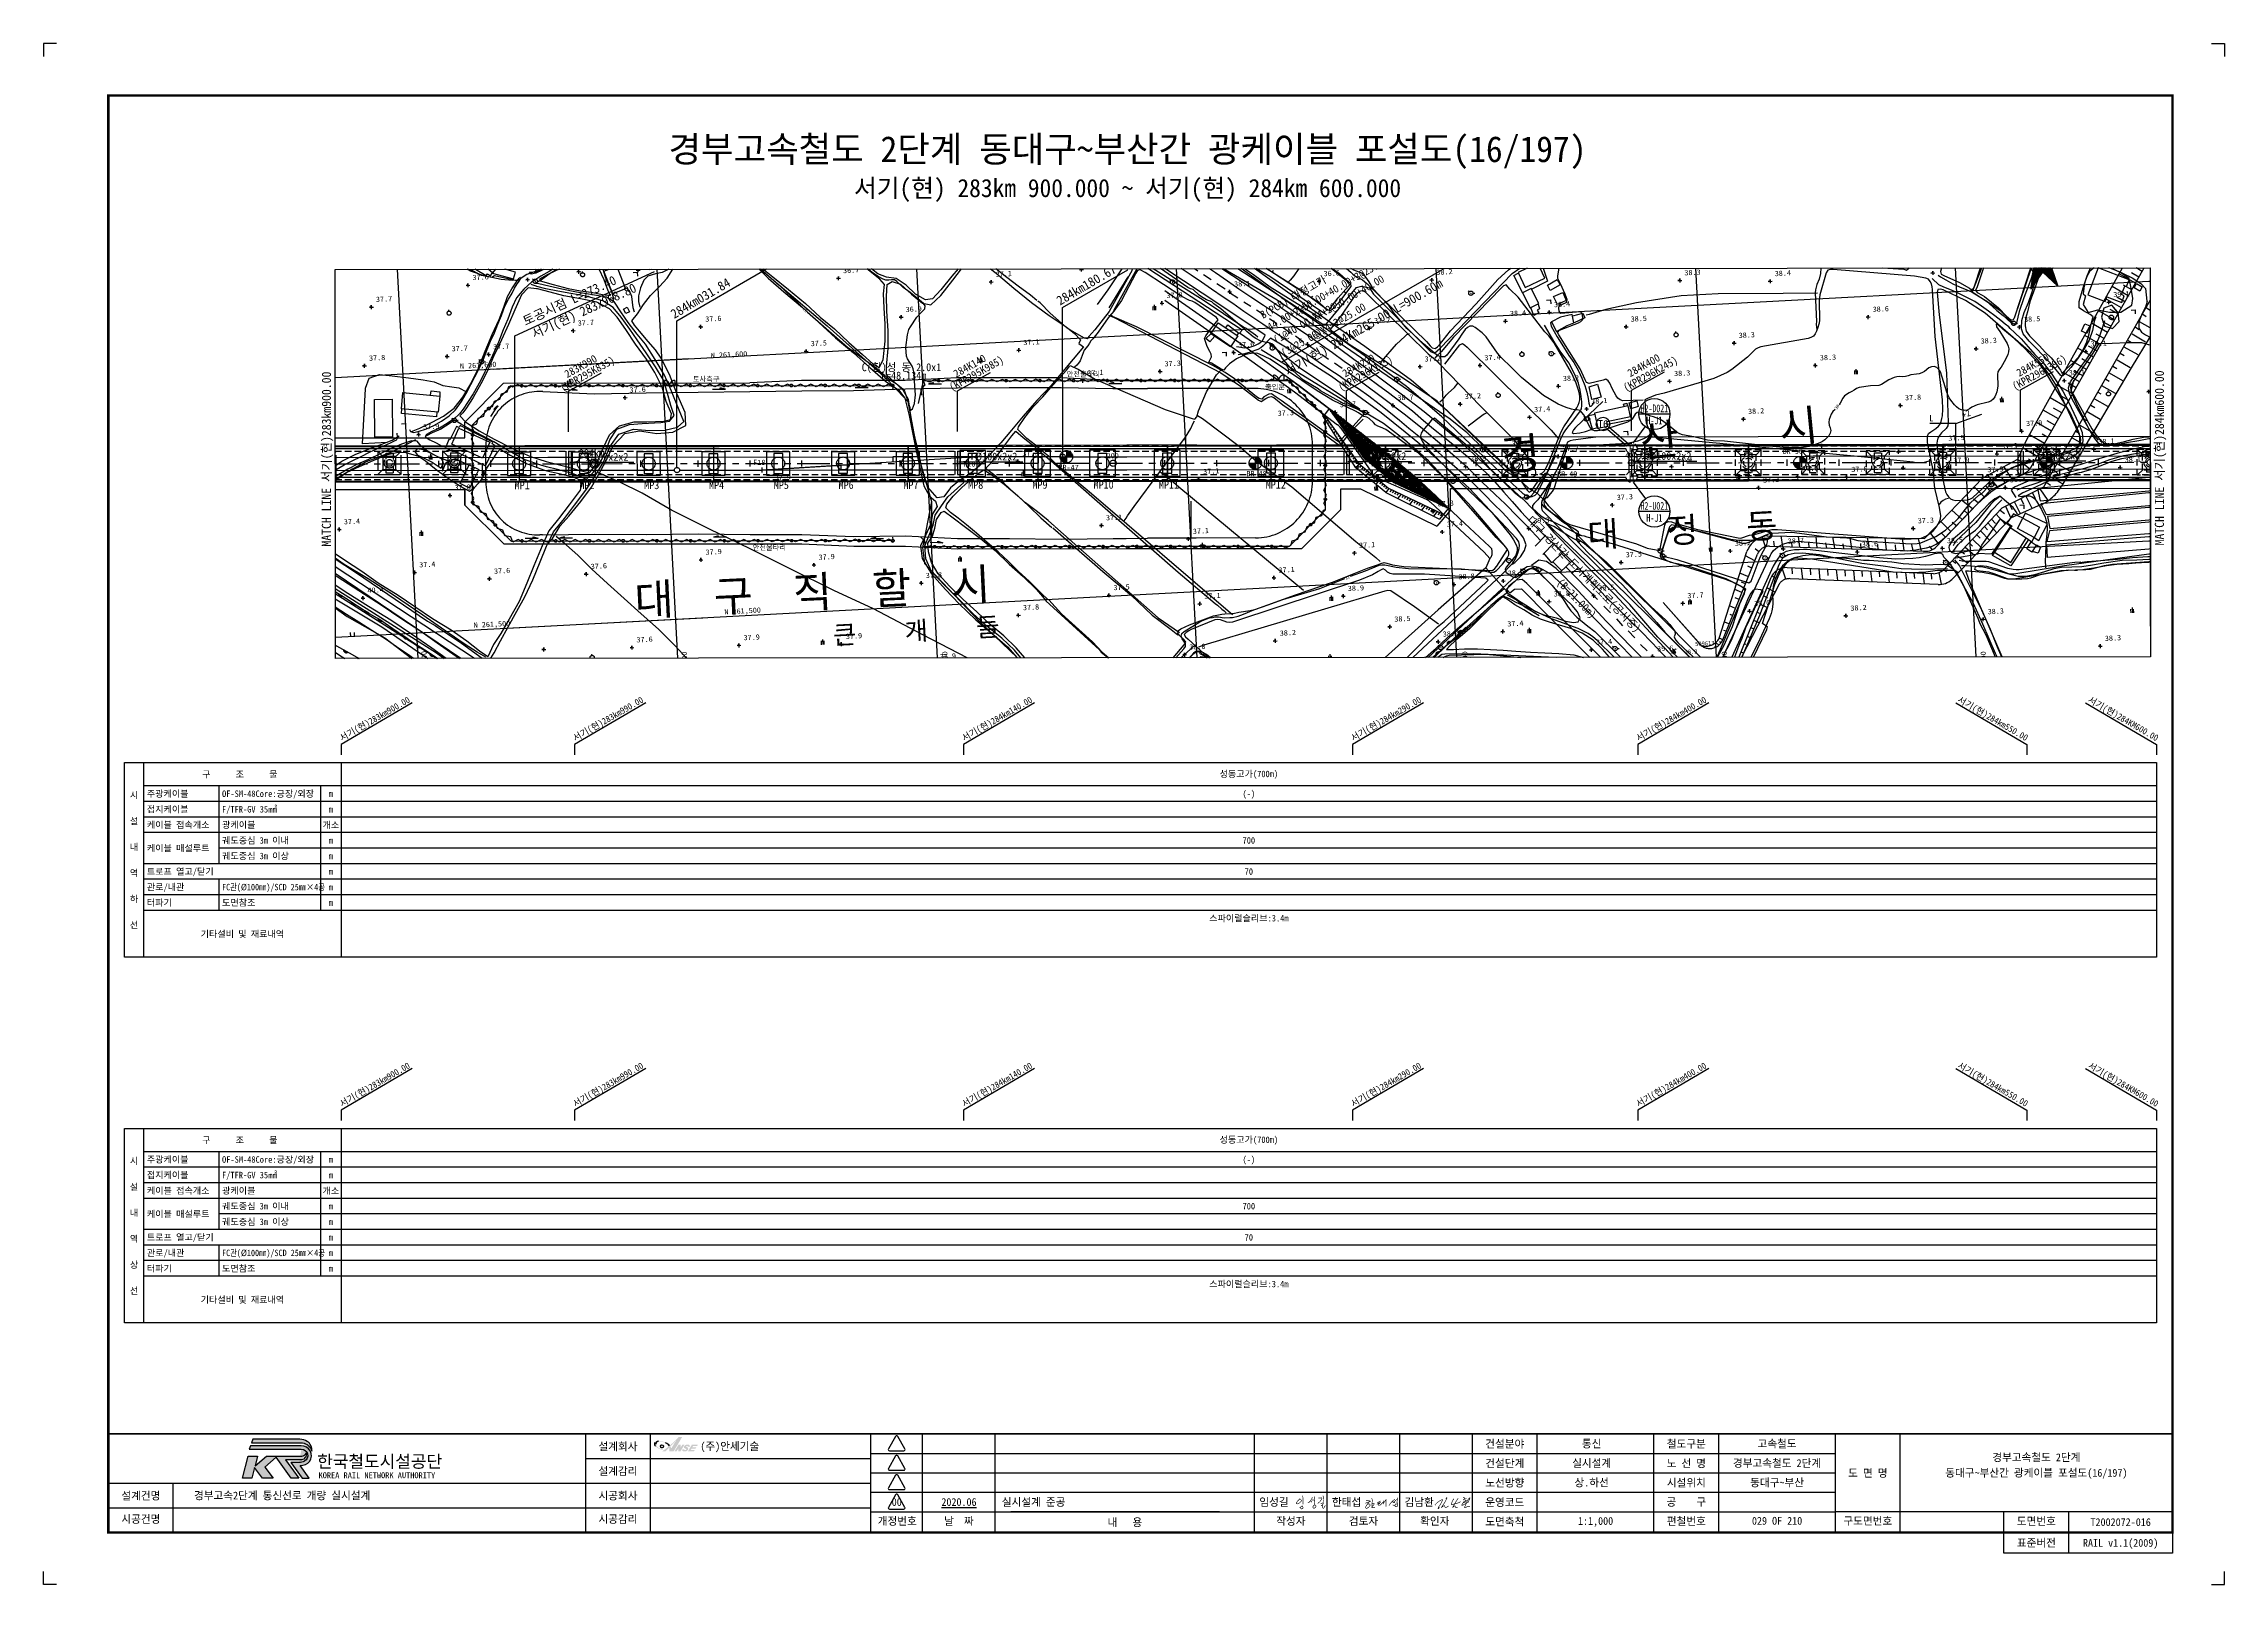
# Paper-space layout '16' of a CAD drawing. Header units: millimetres. Extents: x 0 to 841, y 0 to 594.
# The model-space entities are those that its viewports show. They can reach past a viewport. Long polylines and large blocks are cut down to what shows.
import ezdxf
from ezdxf.enums import TextEntityAlignment as Align
from ezdxf.xclip import XClip

# ---------------------------------------------------------------- set-up
doc = ezdxf.new("R2010")
doc.units = ezdxf.units.MM
doc.header["$LTSCALE"] = 10
doc.header["$MEASUREMENT"] = 0
doc.header["$XCLIPFRAME"] = 2
for name, pattern in [('A-CENTR01', [2, 1.25, -0.25, 0.25, -0.25]), ('CENTER', [2, 1.25, -0.25, 0.25, -0.25]), ('DASHED2', [0.375, 0.25, -0.125]), ('HIDDEN', [0.375, 0.25, -0.125])]:
    doc.linetypes.add(name, pattern=pattern)
for name, color, linetype in [('TN-CABL', 4, 'Continuous'), ('TN-MACL', 6, 'A-CENTR01'), ('TN-MANH', 4, 'Continuous'), ('TT-TABL-LIN1', 4, 'Continuous'), ('TT-TABL-LIN2', 1, 'Continuous'), ('TT-TABL-TEX1', 6, 'Continuous'), ('TT-TABL-TEX2', 3, 'Continuous'), ('TT-WIRE-EQPM', 6, 'Continuous'), ('TX-BORD', 7, 'Continuous'), ('TZ-BASE', 253, 'Continuous'), ('TZ-CABL', 4, 'Continuous'), ('TZ-LEAL', 1, 'Continuous'), ('TZ-LEAT', 3, 'Continuous'), ('TZ-MACT', 6, 'Continuous')]:
    doc.layers.add(name, color=color, linetype=linetype)
doc.layers.add('TX-PAPR', color=2, linetype='Continuous', plot=False)
doc.styles.add('GR', font='GulimChe.ttf')
doc.styles.add('KORAIL', font='GulimChe.ttf')
doc.styles.add('SIMPLEX', font='GulimChe.ttf')
doc.styles.get("Standard").update_dxf_attribs({"font": 'GulimChe.ttf'})
doc.styles.add('TB_TEXT', font='GulimChe.ttf')
doc.styles.add('TB_WBTXT', font='GulimChe.ttf')
doc.linetypes.add('ZIGZAG', pattern='A,0.0001,-0.2,[131,ltypeshp.shx,S=0.2,R=0,X=-0.2,Y=0],-0.4,[131,ltypeshp.shx,S=0.2,R=180,X=0.2,Y=0],-0.2', length=0.8001)
doc.dimstyles.get("Standard").update_dxf_attribs({"dimtxt": 0.18, "dimasz": 0.18, "dimexe": 0.18, "dimexo": 0.0625, "dimgap": 0.09, "dimtad": 0, "dimtih": 1, "dimtoh": 1, "dimdec": 4, "dimzin": 0, "dimdsep": 46, "dimtxsty": 'Standard', "dimcen": 0.09, "dimadec": 0, "dimazin": 0, "dimtfac": 1, "dimtdec": 4, "dimtofl": 0, "dimtmove": 0, "dimatfit": 3, "dimfxl": 0, "dimtolj": 1, "dimtzin": 0, "dimarcsym": 0})

# ---------------------------------------------------------------- blocks, each defined once
blk = doc.blocks.new('CXGLOGO-UNIT-KRNA-COLOR')
h = blk.add_hatch(color=166)
edge = h.paths.add_edge_path()
edge.add_arc((15.3, 4.2), 10, 59.195, 87.6904)
edge.add_line((15.7, 14.2), (-14.6, 14.2))
edge.add_line((-14.6, 14.2), (-15.4, 11.9))
edge.add_line((-15.4, 11.9), (17.3, 11.9))
edge.add_arc((16.4, 4.8), 7.13, 14.4338, 82.8523, ccw=False)
edge.add_arc((17.2, 7.5), 6.18, 351.2788, 418.625)
h = blk.add_hatch(color=166)
edge = h.paths.add_edge_path()
edge.add_line((-17.6, 3.4), (-11.6, 3.4))
edge.add_line((-11.6, 3.4), (-13.1, -2.8))
edge.add_line((-13.1, -2.8), (-5.8, 3.4))
edge.add_line((-5.8, 3.4), (16.9, 3.4))
edge.add_arc((16.5, 6.7), 3.37, 277.1672, 339.2536)
edge.add_arc((16.5, 4.5), 3.37, -86.0611, 17.644, ccw=False)
edge.add_line((16.7, 1.1), (6.4, 1.1))
edge.add_line((6.4, 1.1), (15, -10.7))
edge.add_line((15, -10.7), (10.1, -10.7))
edge.add_line((10.1, -10.7), (0.4, 2.7))
edge.add_line((0.4, 2.7), (-6.9, -3.7))
edge.add_line((-6.9, -3.7), (-1.4, -10.8))
edge.add_line((-1.4, -10.8), (-8.3, -10.8))
edge.add_line((-8.3, -10.8), (-13.5, -4))
edge.add_line((-13.5, -4), (-15.1, -10.8))
edge.add_line((-15.1, -10.8), (-21.2, -10.8))
edge.add_line((-21.2, -10.8), (-17.6, 3.4))
h = blk.add_hatch(color=46)
edge = h.paths.add_edge_path()
edge.add_arc((15.4, 5.5), 6.16, 269.178, 301.5498, ccw=False)
edge.add_line((15.3, -0.7), (9.8, -0.7))
edge.add_line((9.8, -0.7), (17.2, -10.8))
edge.add_line((17.2, -10.8), (21.7, -10.8))
edge.add_line((21.7, -10.8), (15.9, -2.7))
edge.add_arc((15.5, 6.1), 8.86, 272.286, 317.0312)
edge.add_arc((16.8, 3.7), 6.34, 325.2805, 452.1314)
edge.add_line((16.5, 10), (-16, 10))
edge.add_line((-16, 10), (-16.8, 7.8))
edge.add_line((-16.8, 7.8), (16.6, 7.8))
edge.add_arc((16.8, 3.8), 3.99, -62.7193, 92.2922, ccw=False)
at = {"color": 166}
for points in [[(20.4, 12.8, 0.12498), (15.7, 14.2), (-14.6, 14.2), (-15.4, 11.9), (17.3, 11.9, -0.307728), (23.3, 6.6, 0.302614)], [(-17.6, 3.4), (-11.6, 3.4), (-13.1, -2.8), (-5.8, 3.4), (16.9, 3.4, 0.27773), (19.7, 5.5, -0.486141), (16.7, 1.1), (6.4, 1.1), (15, -10.7), (10.1, -10.7), (0.4, 2.7), (-6.9, -3.7), (-1.4, -10.8), (-8.3, -10.8), (-13.5, -4), (-15.1, -10.8), (-21.2, -10.8)]]:
    blk.add_lwpolyline(points, format="xyb", close=True, dxfattribs=at)
at = {"color": 46}
blk.add_lwpolyline([(18.6, 0.2, -0.142195), (15.3, -0.7), (9.8, -0.7), (17.2, -10.8), (21.7, -10.8), (15.9, -2.7, 0.197757), (22, 0.1, 0.61792), (16.5, 10), (-16, 10), (-16.8, 7.8), (16.6, 7.8, -0.802668)], format="xyb", close=True, dxfattribs=at)
blk = doc.blocks.new('CXGLOGO-KRNA-COLOR')
blk.add_blockref('CXGLOGO-UNIT-KRNA-COLOR', (0, 0))
at = {"color": 166, "style": 'KORAIL'}
for s, height, p in [('한국철도시설공단', 8, (26.8, -4)), ('KOREA RAIL NETWORK AUTHORITY', 3.75, (27.7, -10.8))]:
    blk.add_text(s, height=height, dxfattribs=at).set_placement(p)
blk = doc.blocks.new('TXBLKA1-KRNAH')
at = {"layer": 'TX-BORD'}
h = blk.add_hatch(color=5, dxfattribs=at)
h.paths.add_polyline_path([(241.41, 53.44, 0.096425), (239.85, 54.59, 0.1233), (237.07, 55.37, 0.107959), (236.18, 55.25, 0.147974), (235.63, 54.71, 0.146771), (235.6, 53.86, 0.166867), (235.92, 53.32, 0.084002), (237.3, 52.29, 0.125004), (238.6, 51.98, 0.324316), (238.9, 52.16, 0.181232), (238.8, 52.77, -0.176206), (238.41, 52.66, -0.165955), (238.43, 52.37, -0.236091), (238.11, 52.27, -0.163197), (237.2, 52.6, -0.211159), (236.11, 54.03, -0.492063), (237.15, 55.14, -0.264032), (241.01, 53.12, -0.023302), (238.51, 51.28), (239.75, 51.28, 0.034752), (241.24, 52.65, -0.038457), (241.29, 51.28), (242.97, 51.28), (246.25, 56.8), (244.88, 56.8, -0.036327)])
h.paths.add_polyline_path([(242.08, 52.46), (241.66, 53.16, 0.03885), (244.06, 55.69)], flags=16)
h = blk.add_hatch(color=3, dxfattribs=at)
h.paths.add_polyline_path([(244.79, 51.28), (245.61, 51.28), (247.14, 53.85), (246.32, 53.85), (245.64, 52.71), (245.64, 53.85), (244.83, 53.85), (243.3, 51.28), (244.11, 51.28), (244.79, 52.43)])
h.paths.add_polyline_path([(247.73, 51.85, -0.206701), (247.2, 51.81, -0.316027), (247.06, 51.95, -0.031225), (247.06, 52.07), (246.36, 52.07, 0.483426), (246.52, 51.35, 0.203838), (248.04, 51.43, 0.079762), (248.43, 51.8, 0.172378), (248.58, 52.3, 0.221594), (248.3, 52.81, 0.038449), (247.87, 53.02, -0.563174), (247.89, 53.34, -0.276773), (248.29, 53.37, -0.312628), (248.42, 53.08), (249.21, 53.08, 0.143901), (249.17, 53.48, 0.169249), (248.83, 53.82, 0.119216), (248.04, 53.89, 0.167621), (247.24, 53.47, 0.258991), (246.94, 52.74, 0.208246), (247.3, 52.44, -0.022645), (247.74, 52.2, -0.588103)])
h.paths.add_polyline_path([(249.56, 51.83), (249.82, 52.27), (251.36, 52.27), (251.72, 52.86), (250.18, 52.86), (250.44, 53.3), (251.98, 53.3), (252.31, 53.85), (250, 53.85), (248.47, 51.28), (250.78, 51.28), (251.1, 51.83)])
h.paths.add_polyline_path([(239.05, 53.25, 1), (237.87, 53.25, 1)])
at = {"layer": 'Defpoints', "color": 1}
blk.add_line((836, 594), (841, 594), dxfattribs=at)
for points in [[(5, 594), (0, 594), (0, 589)], [(836, 594), (841, 594), (841, 589)], [(5, 0), (0, 0), (0, 5)], [(836, 0), (841, 0), (841, 5)]]:
    blk.add_lwpolyline(points, dxfattribs=at)
at = {"layer": 'TX-BORD'}
for p, q in [((234, 20), (234, 58)), ((319, 50.5), (549.5, 50.5)), ((339, 20), (339, 58)), ((367, 20), (367, 58)), ((467, 20), (467, 58)), ((495, 20), (495, 58)), ((523, 20), (523, 58)), ((549.5, 50.5), (691, 50.5)), ((576, 20), (576, 58)), ((621, 20), (621, 58)), ((646, 20), (646, 58)), ((716, 20), (716, 58)), ((209, 48.5), (319, 48.5)), ((319, 43), (549.5, 43)), ((549.5, 43), (691, 43)), ((25, 39), (319, 39)), ((50, 20), (50, 39)), ((319, 35.5), (549.5, 35.5)), ((549.5, 35.5), (691, 35.5)), ((25, 29.5), (319, 29.5)), ((319, 28), (691, 28)), ((453.5, 28), (373, 28)), ((821, 28), (691, 28)), ((756, 20), (756, 28)), ((781, 12), (781, 28))]:
    blk.add_line(p, q, dxfattribs=at)
at = {"layer": 'TX-BORD', "const_width": 1}
blk.add_lwpolyline([(821, 20), (25, 20), (25, 574), (821, 574)], close=True, dxfattribs=at)
at = {"layer": 'TX-BORD'}
for points, const_width in [([(25, 58), (821, 58)], 0.5), ([(209, 20), (209, 58)], 0.5), ([(209, 20), (209, 58)], 0.5), ([(319, 20), (319, 58)], 0.5), ([(551, 20), (551, 58)], 0.5), ([(691, 20), (691, 58)], 0.5), ([(489.16, 32.47), (490.23, 32.6)], 0.24), ([(510.02, 32.43), (511.22, 32.3), (511.29, 32.17), (511.29, 31.91), (509.68, 31.25), (511.29, 31.91), (511.93, 32.15), (511.29, 31.91), (510.45, 30.87), (510.06, 30.25), (509.86, 29.88), (509.82, 29.64), (509.85, 29.48), (509.94, 29.38), (510.07, 29.35), (510.38, 29.36), (511.09, 29.84), (511.32, 30.09), (511.53, 30.37), (511.52, 30.66), (511.47, 30.83), (511.33, 30.95), (511.02, 30.99), (510.45, 30.87)], 0.24), ([(511.96, 33.12), (512.32, 32.9), (512.39, 32.4), (512.31, 31.14), (512.21, 29.77), (512.24, 29.56), (512.39, 29.52), (512.61, 29.55), (512.95, 29.62), (513.48, 29.76)], 0.24), ([(512.31, 31.14), (512.99, 31.2), (513.13, 31.16), (513.03, 30.78), (512.21, 29.77)], 0.24), ([(514.32, 31.57), (514.59, 31.64), (515.5, 32.11), (514.59, 31.64), (514.69, 31.19), (514.15, 30.85), (514.69, 31.19), (515.47, 31.61), (514.75, 30.62), (514.93, 30.41), (515.2, 30.4), (515.62, 30.7), (516.67, 31.8), (516.69, 32.23), (516.67, 31.8), (516.66, 31.21), (517.64, 32.57), (517.67, 29.98)], 0.24), ([(521.05, 32.83), (519.79, 31.7), (518.83, 30.43), (519.79, 31.7), (520.42, 32.27), (520.32, 31.82), (520.41, 31.55), (520.64, 31.46), (521, 31.65), (520.94, 31.92), (522.01, 32.93), (522.02, 33.4), (522.01, 32.93), (521.99, 31.92), (521.99, 31.59), (521.7, 31.85), (521.99, 31.59), (522.08, 31.07), (522.06, 30.3), (521.97, 30), (521.58, 29.93), (521.29, 29.99), (521.13, 30.2), (521.17, 30.65), (521.36, 30.97), (521.77, 31.01), (522.08, 31)], 0.24), ([(521.15, 30.43), (520.87, 30.43), (520.47, 30.53), (520.28, 30.68)], 0.24)]:
    blk.add_lwpolyline(points, dxfattribs=dict(at, const_width=const_width))
for points in [[(328.58, 57.05), (325.78, 52.19, 0.57735), (326.17, 51.52), (331.78, 51.52, 0.57735), (332.17, 52.19), (329.36, 57.05, 0.57735)], [(328.58, 49.55), (325.78, 44.69, 0.57735), (326.17, 44.02), (331.78, 44.02, 0.57735), (332.17, 44.69), (329.36, 49.55, 0.57735)], [(328.58, 42.05), (325.78, 37.19, 0.57735), (326.17, 36.52), (331.78, 36.52, 0.57735), (332.17, 37.19), (329.36, 42.05, 0.57735)], [(328.58, 34.55), (325.78, 29.69, 0.57735), (326.17, 29.02), (331.78, 29.02, 0.57735), (332.17, 29.69), (329.36, 34.55, 0.57735)]]:
    blk.add_lwpolyline(points, format="xyb", close=True, dxfattribs=at)
at = {"layer": 'TX-BORD', "const_width": 0.24}
for points in [[(485.57, 34.24, -0.031521), (485.64, 32.12, 0.015452), (485.64, 30.85, 0.488947)], [(489.3, 33.6, -0.116912), (488.11, 31.72, -0.245276), (487.54, 31.55, -2.571837)], [(490.15, 33.87, -0.089273), (490.12, 31.67, 0.068943), (490.06, 30.69, 0.261353)], [(493.32, 34.22, -0.102288), (493.6, 33.42, -0.080289), (493.6, 33.07, 0.066761), (493.58, 32.62, -0.06278), (493.53, 31.56, 8.85417)], [(547.43, 33.59, -0.145348), (547.88, 33.43, -0.307225), (547.95, 33.23, -0.212679), (547.38, 32.49, -0.113681), (548.62, 33.04, -0.266507), (548.74, 33, -3.538723)], [(484.54, 33.09, 0.071134), (483.15, 31.48, 0.394214), (483.21, 31.1, 0.224261), (483.52, 31.04, 0.193438), (484.97, 32.08, 0.544983), (484.67, 32.72, 0.066146), (484.03, 32.72, 27.196208)], [(484.41, 29.84, 0.02121), (484.98, 29.12, 0.409369), (485.14, 29.11, -0.211811), (485.49, 29.21, 0.416377), (485.62, 29.3, 0.123643), (485.54, 30.12, 0.523631), (485.28, 30.19, -0.072983), (484.51, 29.7, 0.005941)], [(488.57, 32.27, -0.142438), (489.07, 31.68, 5.949847)], [(490.05, 30.54, 0.235154), (489.49, 29.9, 0.345857), (489.7, 29.41, 0.306746), (490.2, 29.45, 0.103095), (490.63, 29.98, 0.395571), (490.49, 30.5, 0.242915), (490.05, 30.54, 6.064713)], [(491.55, 33.36, 0.139976), (491.83, 33.26, 0.096355), (492.64, 33.37, -0.240321), (492.85, 33.34, -0.353191), (492.93, 33.05, -0.157335), (491.33, 31.22, -6.381378)], [(492.46, 31.11), (493.22, 31.4, -0.375176), (493.45, 31.31, -0.266244), (493.45, 31.13, -0.042219), (493.07, 30.6, -0.159939), (492.63, 30.34, -0.171647), (493.2, 30.37, -0.458058), (493.29, 30.17, 0.159326), (493.23, 29.58, 0.227707), (493.39, 29.37, 0.407988), (493.73, 29.47, -0.001483), (493.89, 29.78, 0.004186), (494.14, 30.24, -0.100484), (494.33, 30.47, -0.346277)], [(536.7, 30.48, -0.382901), (536.65, 30.71, -0.12512), (539.4, 32.69, -0.474239), (539.59, 32.59, -0.046113), (537.92, 29.73, 0.151113), (537.77, 29.29, 0.58991), (537.88, 29.22, 0.096338), (538.33, 29.72, 2.196927)], [(540.73, 33.09, -0.071383), (541.05, 33.41, -0.346917), (541.16, 33.41, -0.258278), (541.18, 33.35, -0.079918), (541.06, 32.96, -0.048596), (539.06, 29.69, 0.947427), (539.13, 29.64, -0.022437), (540.04, 30.36, -0.344585), (540.2, 30.35, -0.12284), (540.25, 30.29, 0.011347), (540.43, 29.85, 0.194638), (540.6, 29.69, 0.189435), (540.9, 29.69, 0.009404), (541.84, 30.24, 3.287276)], [(543.84, 33.07, 0.030212), (542.85, 31.06, 0.575113), (543.08, 30.76, 0.043168), (545.96, 31.58, 0.237594), (546.32, 31.98, 1.260425)], [(545.61, 33.11, 0.150889), (545.13, 32.65, 0.025288), (543.37, 29.61), (544.07, 30.23, -0.448359), (544.33, 30.16, 0.073819), (544.59, 29.67, 0.359456), (544.94, 29.59, 0.031982), (545.26, 29.77, 3.102048)], [(547.6, 31.85, 0.23976), (547.57, 31.5, 0.345796), (547.69, 31.43, 0.195352), (548.64, 32.18, 0.393888), (548.6, 32.35, 0.293784), (548.35, 32.35, 0.099623), (547.44, 31.43, 0.02205), (546.93, 30.69, 0.380988), (546.98, 30.44, 0.18866), (547.1, 30.41), (549.22, 31.59, 0.122154), (549.44, 31.8), (550.04, 33.22, 0.396041), (549.99, 33.36, 0.224142), (549.88, 33.36, 0.078358), (549.02, 32.08), (547.95, 29.67, 0.444285), (547.97, 29.61), (548.29, 29.6, 0.179185), (548.5, 29.67), (549.15, 30.07, -0.135616), (549.34, 30.12), (550.04, 30.11)]]:
    blk.add_lwpolyline(points, format="xyb", dxfattribs=at)
at = {"layer": 'TX-BORD'}
blk.add_lwpolyline([(821, 20), (821, 12), (756, 12), (756, 20)], close=True, dxfattribs=at)
at = {"layer": 'TX-BORD', "color": 3}
blk.add_circle((238.46, 53.25), 0.594, dxfattribs=at)
at = {"layer": 'TX-BORD', "color": 5}
for centre, radius, start, end in [((237.04, 54.23), 1.49, 161.17216, 194.57108), ((236.55, 54.06), 0.967, 192.10036, 229.99429), ((237.06, 54.19), 0.96, 84.64387, 189.44431), ((237.68, 50.02), 5.06, 42.58477, 64.6157)]:
    blk.add_arc(centre, radius, start, end, dxfattribs=at)
at = {"layer": 'TX-BORD', "xscale": 0.6, "yscale": 0.6}
blk.add_blockref('CXGLOGO-KRNA-COLOR', (89.41, 47.41), dxfattribs=at)
at = {"layer": 'TX-BORD', "style": 'TB_TEXT'}
for s, p in [('설계회사', (221.5, 53.25)), ('건설분야', (563.5, 54.25)), ('철도구분', (633.5, 54.25)), ('설계감리', (221.5, 43.75)), ('건설단계', (563.5, 46.75)), ('노 선 명', (633.5, 46.75)), ('도 면 명', (703.5, 43)), ('설계건명', (37.5, 34.25)), ('시공회사', (221.5, 34.25)), ('노선방향', (563.5, 39.25)), ('시설위치', (633.5, 39.25)), ('시공건명', (37.5, 25.25)), ('시공감리', (221.5, 25.25)), ('개정번호', (329.21, 24.5)), ('날  짜', (353, 24.5)), ('내   용', (417, 24)), ('작성자', (481, 24.5)), ('검토자', (509, 24.5)), ('확인자', (536.5, 24.5)), ('운영코드', (563.5, 31.75)), ('도면축척', (563.5, 24.25)), ('공    구', (633.5, 31.75)), ('편철번호', (633.5, 24.5)), ('구도면번호', (703.5, 24.51)), ('도면번호', (768.5, 24.51))]:
    blk.add_text(s, height=3, dxfattribs=at).set_placement(p, align=Align.MIDDLE)
blk.add_text('표준버전', height=3, dxfattribs=at).set_placement((768.5, 16), align=Align.MIDDLE_CENTER)
at = {"layer": 'TX-BORD', "style": 'TB_TEXT', "flags": 1}
blk.add_attdef('TD_CLASSCODE', text='', height=3, dxfattribs=at).set_placement((25, 577.54), align=Align.MIDDLE_LEFT)
at = {"layer": 'TX-BORD'}
for tag, height, style, p in [('TB_MTITIL', 10, 'TB_WBTXT', (418, 553.33)), ('TB_STITL', 7, 'TB_WBTXT', (418, 538.33)), ('TR_RNUM4', 3, 'TB_TEXT', (329, 54.25)), ('TR_RDAT4', 3, 'TB_TEXT', (353, 54.25)), ('TD_FIELD', 3, 'TB_TEXT', (597, 54.25)), ('TD_RLCLASS', 3, 'TB_TEXT', (668.5, 54.25)), ('TD_DNAME_TOP', 3, 'TB_TEXT', (768.5, 48.98)), ('TR_RNUM3', 3, 'TB_TEXT', (329, 46.75)), ('TR_RDAT3', 3, 'TB_TEXT', (353, 46.75)), ('TD_CSTEP', 3, 'TB_TEXT', (597, 46.75)), ('TD_RLNAME', 3, 'TB_TEXT', (668.5, 46.75)), ('TD_DNAME_MAIN', 3, 'TB_TEXT', (768.5, 43)), ('TR_RNUM2', 3, 'TB_TEXT', (329, 39.25)), ('TR_RDAT2', 3, 'TB_TEXT', (353, 39.25)), ('TD_DIRCODE', 3, 'TB_TEXT', (597, 39.25)), ('TD_RLSECT', 3, 'TB_TEXT', (668.5, 39.25)), ('TD_DNAME_BOT', 3, 'TB_TEXT', (768.5, 36.98)), ('TR_RNUM1', 3, 'TB_TEXT', (329, 31.75)), ('TR_RDAT1', 3, 'TB_TEXT', (353, 31.75)), ('TD_SYSCODE', 3, 'TB_TEXT', (597, 31.75)), ('SCALE', 3, 'TB_TEXT', (598.5, 24.45)), ('TD_CSECT', 3, 'TB_TEXT', (668.5, 31.75)), ('TD_DWGNO', 3, 'TB_TEXT', (668.5, 24.5)), ('TD_DWGCODE_PREV', 3, 'TB_TEXT', (736, 24)), ('TD_DWGCODE', 3, 'TB_TEXT', (801, 24)), ('TD_VERSION', 3, 'TB_TEXT', (801, 16))]:
    blk.add_attdef(tag, text='', height=height, dxfattribs=dict(at, style=style)).set_placement(p, align=Align.MIDDLE_CENTER)
at = {"layer": 'TX-BORD', "style": 'TB_TEXT'}
for tag, p in [('TD_DCOMP', (253.27, 53.25)), ('TR_RCON4', (369.52, 54.25)), ('TR_DGN4', (468.83, 54.25)), ('TR_CHK4', (496.83, 54.25)), ('TR_APP4', (524.83, 54.25)), ('TD_DSCCOMP', (253.27, 43.75)), ('TR_RCON3', (369.52, 46.75)), ('TR_DGN3', (468.83, 46.75)), ('TR_CHK3', (496.83, 46.75)), ('TR_APP3', (524.83, 46.75)), ('TD_DNAME', (58, 34.25)), ('TD_CCOMP', (253.27, 34.25)), ('TR_RCON2', (369.52, 39.25)), ('TR_DGN2', (468.83, 39.25)), ('TR_CHK2', (496.83, 39.25)), ('TR_APP2', (524.83, 39.25)), ('TD_CNAME', (58, 25.15)), ('TD_CSCOMP', (253.27, 25.25)), ('TR_RCON1', (369.52, 31.75)), ('TR_DGN1', (468.83, 31.75)), ('TR_CHK1', (496.83, 31.75)), ('TR_APP1', (524.83, 31.75))]:
    blk.add_attdef(tag, text='', height=3, dxfattribs=at).set_placement(p, align=Align.MIDDLE_LEFT)
blk = doc.blocks.new('JD-DGHCDGH7DFXH')
at = {"layer": 'TZ-BASE'}
for p, q in [((25.35, 134.69), (-0.57, 133.32)), ((699.88, 134.95), (-0.12, 134.95)), ((20.77, 134.69), (39.35, -215.17)), ((30.75, 134.77, 38), (50.56, 129.16, 38)), ((34.61, 133.99, 39.31), (31.97, 134.77, 39.31)), ((34.51, 134.73, 39.24), (44.76, 132.35, 39.24)), ((44.76, 132.35, 39.24), (45.07, 134.73, 39.24)), ((48.78, 134.43, 38.43), (48.42, 134.73, 38.43)), ((51.7, 134.77, 38), (53.46, 133.04, 38)), ((79.8, 134.73, 37.63), (80.45, 134.15, 37.63)), ((81.45, 134.73, 37.63), (84.04, 132.15, 37.63)), ((94.09, 134.73, 37), (95.3, 134.15, 37)), ((98.17, 134.77, 1.89), (103.51, 130.84, 1.89)), ((99.29, 133.42, 37.63), (98.49, 134.73, 37.63)), ((101.2, 134.77, 36.72), (101.82, 133.96, 36.72)), ((120.92, 134.69), (139.49, -215.17)), ((120.92, 134.69), (139.49, -215.17)), ((135.43, 134.51, 36.72), (135.19, 134.77, 36.72)), ((137.16, 134.73, 37.81), (138.09, 133.23, 37.81)), ((137.8, 133.8, 37), (137.62, 134.77, 37)), ((137.97, 134.77, 37.56), (139.3, 132.53, 37.56)), ((167.37, 129.38, 37.56), (170.21, 134.77, 37.56)), ((168.24, 130.75, 37.81), (170.31, 134.77, 37.81)), ((170.59, 132.63, 38), (171.82, 134.77, 38)), ((175.13, 134.77, 39.67), (173.93, 132.41, 39.67)), ((174.75, 131.5, 37.74), (176.48, 134.77, 37.74)), ((221.06, 134.69), (239.64, -215.17)), ((221.07, 134.76), (305.3, 75.32)), ((221.52, 134.77, 37.74), (225.96, 131.77, 37.74)), ((226.54, 131.81, 38.58), (221.78, 134.73, 38.58)), ((229.82, 131.4, 37.76), (224.49, 134.77, 37.76)), ((234.99, 127.09), (224.62, 134.76)), ((257.2, 115.63), (231, 134.76)), ((233.04, 134.02, 38.14), (231.97, 134.77, 38.14)), ((232.2, 134.77, 38), (242.7, 127.82, 38)), ((237.11, 134.77, 38.87), (239.25, 133.45, 38.87)), ((242.2, 134.73, 38.18), (242.6, 134.44, 38.18)), ((253.95, 130.08, 38.01), (247.41, 134.77, 38.01)), ((253.33, 134.77, 38.87), (255.38, 133.34, 38.87)), ((257.46, 132.69, 38), (253.78, 134.77, 38)), ((268.01, 128.36, 37), (258.27, 134.77, 37)), ((261.41, 134.73, 39.13), (261.56, 134.63, 39.13)), ((261.56, 134.63, 39.13), (268.79, 129.39, 39.13)), ((265.74, 134.73, 38), (267.15, 133.63, 38)), ((271.7, 133.73, 37), (270.13, 134.73, 37)), ((284.14, 125.54), (271.56, 134.76)), ((276.25, 134.74, 36), (277.03, 134.04, 36)), ((305.98, 113.63), (277.08, 134.76)), ((280.28, 136.11), (278.51, 133.72)), ((296.21, 124.92), (282.86, 134.76)), ((305.07, 131.02, 36), (305.04, 134.74, 36)), ((306.51, 134, 37), (306.4, 134.77, 37)), ((307.65, 129.46, 37.49), (306.89, 134.77, 37.49)), ((309.93, 134.77, 38.47), (310.5, 131.59, 38.47)), ((310.46, 134.77, 37), (310.91, 133.12, 37)), ((311.68, 132.9, 36), (311.48, 134.77, 36)), ((321.2, 134.69), (339.78, -215.17)), ((338.55, 134.74, 36), (324.05, 132.28, 36)), ((337.71, 134.24, 37), (346.6, 134.73, 37)), ((363.07, 134.73, 37), (368.87, 134.48, 37)), ((379.37, 134.52, 36), (373.89, 134.74, 36)), ((383.87, 134.77, 36), (379.37, 134.52, 36)), ((379.7, 133.73, 37), (386.69, 134.77, 37)), ((389.02, 131.88, 38), (410.8, 134.73, 38)), ((396.45, 134.73, 37.33), (393.4, 134.3, 37.33)), ((405.53, 134.25, 37.33), (408.81, 134.73, 37.33)), ((416.17, 134.73, 37.33), (417.19, 134.48, 37.33)), ((421.34, 134.69), (439.92, -215.18)), ((431.33, 134.77, 37), (431.58, 134.12, 37)), ((521.48, 134.68), (540.06, -215.18)), ((536.09, 132.59, 37), (535.13, 134.77, 37)), ((537.22, 134.29, 39.96), (537.04, 134.77, 39.96)), ((538.73, 134.77, 39), (539.81, 131.79, 39)), ((567.18, 134.74, 39), (567.18, 134.77, 39)), ((567.62, 133.75, 39), (567.18, 134.74, 39)), ((607.48, 134.73, 39), (591.85, 132.79, 39)), ((592.29, 132.77, 40.07), (603.99, 134.73, 40.07)), ((621.62, 134.68), (640.2, -215.18)), ((630.36, 134.73, 40.07), (630.73, 134.3, 40.07)), ((631.48, 134.58, 39), (631.29, 134.73, 39)), ((634.35, 131.19, 39), (631.48, 134.58, 39)), ((647.23, 134.77, 39), (645.95, 132.96, 39)), ((657.17, 132.56, 39), (658.52, 134.77, 39)), ((666.82, 134.98, 38.95), (666.92, 132.97, 38.95)), ((669.91, 124.23, 39), (671.9, 134.77, 39)), ((673.07, 134.77, 124.88), (672.77, 132.48, 124.88)), ((674.56, 131.81, 124.72), (674.97, 134.77, 124.72)), ((677.6, 134.79, 40.59), (676.04, 133.79, 40.59)), ((680.58, 134.6, 40.59), (677.6, 134.79, 40.59)), ((684.64, 134.52, 40.59), (680.58, 134.6, 40.59)), ((685.99, 134.73, 40.59), (684.64, 134.52, 40.59)), ((694.82, 130.46), (697.3, 134.76)), ((-0.12, 133.34), (-0.57, 133.32)), ((17.66, 129.19, 38.01), (17.61, 129.71, 38.01)), ((41.03, 131.71, 39.31), (34.61, 133.99, 39.31)), ((44.92, 130.13, 39.31), (41.03, 131.71, 39.31)), ((48.78, 128.95, 39.31), (44.92, 130.13, 39.31)), ((50.02, 133.07, 38.43), (48.78, 134.43, 38.43)), ((54.97, 127.46, 39.31), (48.78, 128.95, 39.31)), ((51.31, 131.57, 38.43), (50.02, 133.07, 38.43)), ((50.56, 129.16, 38), (64.18, 124.12, 38)), ((52.97, 130.02, 38.43), (51.31, 131.57, 38.43)), ((55.18, 128.31, 38.43), (52.97, 130.02, 38.43)), ((53.46, 133.04, 38), (56.29, 130.82, 38)), ((53.64, 130.64, 37.79), (55.14, 130.72, 37.79)), ((54.39, 130.68, 37.79), (53.64, 130.64, 37.79)), ((54.43, 129.93, 37.79), (54.35, 131.43, 37.79)), ((54.35, 131.43, 37.79), (54.39, 130.68, 37.79)), ((61.16, 125.24, 39.31), (54.97, 127.46, 39.31)), ((58.1, 127.08, 38.43), (55.18, 128.31, 38.43)), ((56.29, 130.82, 38), (59.11, 129.26, 38)), ((61.5, 125.69, 38.43), (58.1, 127.08, 38.43)), ((59.11, 129.26, 38), (62.1, 128.07, 38)), ((62.1, 128.07, 38), (65.62, 126.58, 38)), ((65.62, 126.58, 38), (69.04, 124.83, 38)), ((80.45, 134.15, 37.63), (84.28, 129.68, 37.63)), ((84.04, 132.15, 37.63), (88.05, 127.54, 37.63)), ((84.28, 129.68, 37.63), (88.02, 124.87, 37.63)), ((88.05, 127.54, 37.63), (91.55, 123.13, 37.63)), ((93.12, 129.58, 37.28), (94.61, 129.66, 37.28)), ((93.86, 129.62, 37.28), (93.12, 129.58, 37.28)), ((93.9, 128.87, 37.28), (93.82, 130.36, 37.28)), ((93.82, 130.36, 37.28), (93.86, 129.62, 37.28)), ((95.3, 134.15, 37), (97.23, 132.98, 37)), ((97.23, 132.98, 37), (99.76, 130.81, 37)), ((102.34, 129.13, 37.63), (99.29, 133.42, 37.63)), ((99.76, 130.81, 37), (106.67, 123.48, 37)), ((101.82, 133.96, 36.72), (105.42, 129.51, 36.72)), ((106.33, 124.88, 37.63), (102.34, 129.13, 37.63)), ((103.51, 130.84, 1.89), (122.94, 105.21, 1.89)), ((105.42, 129.51, 36.72), (108.32, 126.05, 36.72)), ((138.13, 129.87, 36.72), (135.43, 134.51, 36.72)), ((138.68, 131.77, 37), (137.8, 133.8, 37)), ((138.09, 133.23, 37.81), (141.81, 127.37, 37.81)), ((141.58, 124.94, 36.72), (138.13, 129.87, 36.72)), ((144.99, 121.33, 37), (138.68, 131.77, 37)), ((139.3, 132.53, 37.56), (142.39, 127.4, 37.56)), ((141.81, 127.37, 37.81), (145.83, 121.41, 37.81)), ((142.39, 127.4, 37.56), (145.83, 122.65, 37.56)), ((163.77, 124.32, 37.56), (167.37, 129.38, 37.56)), ((164.05, 124.45, 37.81), (165.79, 126.74, 37.81)), ((164.86, 123.8, 38), (167, 126.84, 38)), ((165.79, 126.74, 37.81), (168.24, 130.75, 37.81)), ((167, 126.84, 38), (168.88, 129.83, 38)), ((168.88, 129.83, 38), (170.59, 132.63, 38)), ((169.18, 122.32, 37.74), (171.98, 126.56, 37.74)), ((172.08, 128.21, 39.67), (170.04, 124.59, 39.67)), ((171.98, 126.56, 37.74), (174.75, 131.5, 37.74)), ((173.93, 132.41, 39.67), (172.08, 128.21, 39.67)), ((203.59, 131.91, 37.3), (205.09, 131.99, 37.3)), ((204.34, 131.95, 37.3), (203.59, 131.91, 37.3)), ((204.38, 131.2, 37.3), (204.3, 132.7, 37.3)), ((204.3, 132.7, 37.3), (204.34, 131.95, 37.3)), ((224.92, 134.54), (223.78, 132.85)), ((225.96, 131.77, 37.74), (232.48, 127.52, 37.74)), ((232.08, 128.05, 38.58), (226.54, 131.81, 38.58)), ((227.79, 132.42), (227.28, 131.66)), ((230.59, 130.34), (229.51, 128.81)), ((236.95, 126.71, 37.76), (229.82, 131.4, 37.76)), ((238.1, 123.73, 38.58), (232.08, 128.05, 38.58)), ((232.48, 127.52, 37.74), (239.81, 122.55, 37.74)), ((239.98, 129.39, 38.14), (233.04, 134.02, 38.14)), ((233.75, 128.01), (233.13, 127.12)), ((267.77, 103.07), (234.99, 127.09)), ((243.42, 121.94, 37.76), (236.95, 126.71, 37.76)), ((239.25, 133.45, 38.87), (245.42, 129.54, 38.87)), ((246.86, 124.58, 38.14), (239.98, 129.39, 38.14)), ((242.7, 127.82, 38), (249.29, 123.61, 38)), ((244.9, 133.03, 38.18), (247.53, 131.09, 38.18)), ((245.42, 129.54, 38.87), (250.63, 125.84, 38.87)), ((249.8, 129.67, 38.18), (252.76, 127.71, 38.18)), ((262.58, 124.63, 38.01), (253.95, 130.08, 38.01)), ((254.67, 126.28, 38.18), (257.62, 124.36, 38.18)), ((255.38, 133.34, 38.87), (259.33, 130.67, 38.87)), ((264.83, 127.57, 38), (257.46, 132.69, 38)), ((259.33, 130.67, 38.87), (263.27, 128.07, 38.87)), ((263.27, 128.07, 38.87), (267.12, 125.21, 38.87)), ((265.78, 127, 38), (264.83, 127.57, 38)), ((266.63, 126.09, 38), (265.78, 127, 38)), ((267.15, 133.63, 38), (269, 132.44, 38)), ((273.42, 125.32, 37), (268.01, 128.36, 37)), ((268.79, 129.39, 39.13), (273.81, 125.97, 39.13)), ((269, 132.44, 38), (273.94, 129.95, 38)), ((272.52, 133, 37), (271.7, 133.73, 37)), ((273.45, 132.42, 37), (272.52, 133, 37)), ((277.71, 130.53, 37), (273.45, 132.42, 37)), ((273.94, 129.95, 38), (287.92, 121.23, 38)), ((277.03, 134.04, 36), (282.16, 132.07, 36)), ((294.93, 121.14, 37), (277.71, 130.53, 37)), ((282.16, 132.07, 36), (300.36, 122.72, 36)), ((284.04, 131.41), (283.19, 130.29)), ((289.14, 130.14), (287.1, 127.44)), ((297.62, 131.3, 36.21), (299.12, 131.38, 36.21)), ((298.37, 131.34, 36.21), (297.62, 131.3, 36.21)), ((298.41, 130.59, 36.21), (298.33, 132.09, 36.21)), ((298.33, 132.09, 36.21), (298.37, 131.34, 36.21)), ((306.73, 121.33, 36), (305.07, 131.02, 36)), ((307.02, 131.85, 37), (306.51, 134, 37)), ((307.89, 124.3, 37), (307.02, 131.85, 37)), ((308.88, 121.92, 37.49), (307.65, 129.46, 37.49)), ((308.62, 127.92, 37.15), (310.12, 128, 37.15)), ((309.37, 127.96, 37.15), (308.62, 127.92, 37.15)), ((309.41, 127.22, 37.15), (309.33, 128.71, 37.15)), ((309.33, 128.71, 37.15), (309.37, 127.96, 37.15)), ((311.25, 129.92, 37.33), (310.5, 131.59, 37.33)), ((310.91, 133.12, 37), (311.28, 132.08, 37)), ((311.88, 129.51, 37.33), (311.25, 129.92, 37.33)), ((311.28, 132.08, 37), (311.82, 131.13, 37)), ((311.37, 125.74, 37.33), (311.74, 126.36, 37.33)), ((312.18, 131.91, 36), (311.68, 132.9, 36)), ((311.74, 126.36, 37.33), (313.17, 126.89, 37.33)), ((311.82, 131.13, 37), (312.78, 130.59, 37)), ((312.21, 129.23, 37.33), (311.88, 129.51, 37.33)), ((320.27, 132.07, 36), (312.18, 131.91, 36)), ((313.2, 129.05, 37.33), (312.21, 129.23, 37.33)), ((312.78, 130.59, 37), (313.86, 130.52, 37)), ((313.17, 126.89, 37.33), (316.12, 127.29, 37.33)), ((314.14, 129.05, 37.33), (313.2, 129.05, 37.33)), ((314.75, 126.15, 37), (313.72, 125.75, 37)), ((313.86, 130.52, 37), (337.71, 134.24, 37)), ((314.82, 129.08, 37.33), (314.14, 129.05, 37.33)), ((315.82, 126.41, 37), (314.75, 126.15, 37)), ((316.59, 129.11, 37.33), (314.82, 129.08, 37.33)), ((338.96, 129.74, 37), (315.82, 126.41, 37)), ((316.12, 127.29, 37.33), (320, 127.8, 37.33)), ((319.69, 129.3, 37.33), (316.59, 129.11, 37.33)), ((322.45, 129.77, 37.33), (319.69, 129.3, 37.33)), ((320, 127.8, 37.33), (323.99, 128.16, 37.33)), ((324.05, 132.28, 36), (320.27, 132.07, 36)), ((325.93, 130.37, 37.33), (322.45, 129.77, 37.33)), ((323.99, 128.16, 37.33), (332.59, 129.14, 37.33)), ((329.49, 130.94, 37.33), (325.93, 130.37, 37.33)), ((333.43, 131.59, 37.33), (329.49, 130.94, 37.33)), ((332.59, 129.14, 37.33), (336.36, 129.64, 37.33)), ((337.1, 132.2, 37.33), (333.43, 131.59, 37.33)), ((336.36, 129.64, 37.33), (339.59, 130.2, 37.33)), ((341.09, 132.57, 37.33), (337.1, 132.2, 37.33)), ((337.93, 131.56, 37.58), (339.42, 131.64, 37.58)), ((338.67, 131.6, 37.58), (337.93, 131.56, 37.58)), ((338.71, 130.85, 37.58), (338.63, 132.35, 37.58)), ((338.63, 132.35, 37.58), (338.67, 131.6, 37.58)), ((347.6, 130.36, 37), (338.96, 129.74, 37)), ((339.59, 130.2, 37.33), (343.41, 130.56, 37.33)), ((344.91, 132.82, 37.33), (341.09, 132.57, 37.33)), ((343.41, 130.56, 37.33), (353.55, 130.62, 37.33)), ((348.73, 133.04, 37.33), (344.91, 132.82, 37.33)), ((363.39, 129.37, 37), (347.6, 130.36, 37)), ((352.08, 133.17, 37.33), (348.73, 133.04, 37.33)), ((355.58, 133.33, 37.33), (352.08, 133.17, 37.33)), ((353.55, 130.62, 37.33), (357.35, 130.48, 37.33)), ((358.51, 133.37, 37.33), (355.58, 133.33, 37.33)), ((357.35, 130.48, 37.33), (362.06, 130.22, 37.33)), ((361.88, 132.99, 37.33), (358.51, 133.37, 37.33)), ((365.18, 132.51, 37.33), (361.88, 132.99, 37.33)), ((362.06, 130.22, 37.33), (366.31, 130.35, 37.33)), ((382.27, 129.65, 37), (363.39, 129.37, 37)), ((371.19, 132.26, 37.33), (365.18, 132.51, 37.33)), ((366.31, 130.35, 37.33), (370.43, 130.47, 37.33)), ((368.87, 134.48, 37), (375.22, 133.67, 37)), ((370.07, 124.84, 38), (371.45, 126.56, 38)), ((370.43, 130.47, 37.33), (375.48, 130.44, 37.33)), ((374.76, 132.4, 37.33), (371.19, 132.26, 37.33)), ((371.45, 126.56, 38), (372.21, 127.35, 38)), ((372.21, 127.35, 38), (373.05, 128.06, 38)), ((373.05, 128.06, 38), (373.97, 128.64, 38)), ((373.97, 128.64, 38), (374.96, 129.11, 38)), ((377.97, 132.52, 37.33), (374.76, 132.4, 37.33)), ((374.96, 129.11, 38), (377.14, 129.84, 38)), ((375.22, 133.67, 37), (379.7, 133.73, 37)), ((375.48, 130.44, 37.33), (380.39, 130.48, 37.33)), ((377.14, 129.84, 38), (379.28, 130.36, 38)), ((381.04, 132.64, 37.33), (377.97, 132.52, 37.33)), ((379.28, 130.36, 38), (389.02, 131.88, 38)), ((380.39, 130.48, 37.33), (384.71, 130.86, 37.33)), ((384.24, 132.98, 37.33), (381.04, 132.64, 37.33)), ((410.73, 134.34, 37), (382.27, 129.65, 37)), ((387.76, 133.36, 37.33), (384.24, 132.98, 37.33)), ((384.71, 130.86, 37.33), (389.28, 131.54, 37.33)), ((393.4, 134.3, 37.33), (387.76, 133.36, 37.33)), ((387.95, 132.59, 37.51), (389.45, 132.67, 37.51)), ((388.7, 132.63, 37.51), (387.95, 132.59, 37.51)), ((388.74, 131.88, 37.51), (388.66, 133.38, 37.51)), ((388.66, 133.38, 37.51), (388.7, 132.63, 37.51)), ((389.28, 131.54, 37.33), (400.65, 133.63, 37.33)), ((400.65, 133.63, 37.33), (405.53, 134.25, 37.33)), ((412.93, 134.39, 37), (410.73, 134.34, 37)), ((414.03, 134.18, 37), (412.93, 134.39, 37)), ((415.08, 133.89, 37), (414.03, 134.18, 37)), ((418.16, 132.74, 37), (415.08, 133.89, 37)), ((417.19, 134.48, 37.33), (418.66, 133.85, 37.33)), ((418.74, 131.83, 37), (418.16, 132.74, 37)), ((418.47, 126.4, 37), (418.74, 131.83, 37)), ((419.02, 125.44, 37), (418.47, 126.4, 37)), ((419.73, 132.89, 41.23), (419.37, 125.68, 41.23)), ((428.39, 132.46, 41.23), (419.73, 132.89, 41.23)), ((428.03, 125.24, 41.23), (428.39, 132.46, 41.23)), ((431.58, 134.12, 37), (433.14, 125.37, 37)), ((537.79, 129.73, 37), (536.09, 132.59, 37)), ((540.06, 129.06, 39.96), (537.22, 134.29, 39.96)), ((539.73, 127.09, 37), (537.79, 129.73, 37)), ((540.45, 126.25, 37), (539.73, 127.09, 37)), ((539.81, 131.79, 39), (540.28, 130.8, 39)), ((546.3, 123.44, 39.96), (540.06, 129.06, 39.96)), ((540.28, 130.8, 39), (540.86, 129.88, 39)), ((541.24, 125.49, 37), (540.45, 126.25, 37)), ((540.86, 129.88, 39), (542.33, 128.2, 39)), ((542.33, 128.2, 39), (544.91, 125.81, 39)), ((564.51, 126.08, 40.07), (565.66, 127.17, 40.07)), ((565.66, 127.17, 40.07), (567.41, 127.82, 40.07)), ((566.69, 126.67, 39), (565.85, 125.95, 39)), ((567.65, 127.21, 39), (566.69, 126.67, 39)), ((567.41, 127.82, 40.07), (592.29, 132.77, 40.07)), ((568.3, 132.87, 39), (567.62, 133.75, 39)), ((568.68, 127.61, 39), (567.65, 127.21, 39)), ((569.09, 132.11, 39), (568.3, 132.87, 39)), ((591.85, 132.79, 39), (568.68, 127.61, 39)), ((570.02, 131.49, 39), (569.09, 132.11, 39)), ((570.97, 130.95, 39), (570.02, 131.49, 39)), ((571.97, 130.48, 39), (570.97, 130.95, 39)), ((572.99, 130.09, 39), (571.97, 130.48, 39)), ((574.05, 129.84, 39), (572.99, 130.09, 39)), ((575.14, 129.66, 39), (574.05, 129.84, 39)), ((630.73, 134.3, 40.07), (632.71, 131.59, 40.07)), ((632.71, 131.59, 40.07), (635.01, 129.12, 40.07)), ((636.82, 129, 39), (634.35, 131.19, 39)), ((637.78, 128.5, 39), (636.82, 129, 39)), ((638.8, 128.14, 39), (637.78, 128.5, 39)), ((640.99, 127.68, 39), (638.8, 128.14, 39)), ((642.01, 127.32, 39), (640.99, 127.68, 39)), ((644.03, 126.42, 39), (642.01, 127.32, 39)), ((644.25, 130.15, 39), (642.91, 128.4, 39)), ((646.22, 126.04, 39), (644.03, 126.42, 39)), ((645.95, 132.96, 39), (644.25, 130.15, 39)), ((651.11, 125.57, 39), (651.54, 126.6, 39)), ((651.54, 126.6, 39), (652.62, 126.6, 39)), ((652.53, 126.31, 39), (654.05, 127.99, 39)), ((652.62, 126.6, 39), (653.65, 126.25, 39)), ((653.65, 126.25, 39), (657.18, 125.37, 39)), ((654.05, 127.99, 39), (657.17, 132.56, 39)), ((663.09, 130.4, 38.68), (664.59, 130.48, 38.68)), ((663.84, 130.44, 38.68), (663.09, 130.4, 38.68)), ((663.88, 129.69, 38.68), (663.8, 131.19, 38.68)), ((663.8, 131.19, 38.68), (663.84, 130.44, 38.68)), ((666.26, 134.38, 38.95), (666.34, 132.94, 38.95)), ((667.49, 132.98, 38.95), (667.41, 134.44, 38.95)), ((672.13, 128.41, 124.88), (671.25, 124.15, 124.88)), ((672.77, 132.48, 124.88), (672.13, 128.41, 124.88)), ((672.82, 123.43, 124.72), (673.69, 128.16, 124.72)), ((673.69, 128.16, 124.72), (674.56, 131.81, 124.72)), ((675.07, 129.41, 40.59), (674.54, 126.11, 40.59)), ((675.15, 131, 40.59), (675.07, 129.41, 40.59)), ((675.08, 134.38, 39.71), (675.47, 134.01, 39.71)), ((676.04, 133.79, 40.59), (675.15, 131, 40.59)), ((675.99, 133.45, 39.71), (676.19, 133.44, 39.71)), ((676.1, 133.53, 39.71), (676.11, 133.37, 39.71)), ((676.94, 133.5, 39.71), (677.62, 133.52, 39.71)), ((684.12, 81.63), (694.82, 130.46)), ((699.89, 128.53), (694.68, 129.79)), ((699.88, 132.64), (696.99, 134.21)), ((699.89, 126), (697.04, 126.73)), ((699.89, 129.81), (698.85, 130.26)), ((33.71, 116.37, 38.12), (33.63, 117.87, 38.12)), ((33.63, 117.87, 38.12), (33.67, 117.12, 38.12)), ((67.27, 122.53, 39.31), (61.16, 125.24, 39.31)), ((64.53, 124.51, 38.43), (61.5, 125.69, 38.43)), ((64.18, 124.12, 38), (71.1, 120.59, 38)), ((67.57, 123.1, 38.43), (64.53, 124.51, 38.43)), ((72.54, 119.13, 39.31), (67.27, 122.53, 39.31)), ((70.96, 121.27, 38.43), (67.57, 123.1, 38.43)), ((69.04, 124.83, 38), (72.59, 122.86, 38)), ((74.18, 119.11, 38.43), (70.96, 121.27, 38.43)), ((71.1, 120.59, 38), (74.72, 118.24, 38)), ((74.77, 117.39, 39.31), (72.54, 119.13, 39.31)), ((72.59, 122.86, 38), (74.52, 121.75, 38)), ((74.69, 118.72, 38.43), (74.18, 119.11, 38.43)), ((74.52, 121.75, 38), (75.72, 121.06, 38)), ((77.35, 116.72, 38.43), (74.69, 118.72, 38.43)), ((74.72, 118.24, 38), (75.84, 117.52, 38)), ((75.72, 121.06, 38), (78.76, 118.96, 38)), ((78.76, 118.96, 38), (82, 116.46, 38)), ((79.93, 123.98, 37.43), (80.01, 122.53, 37.43)), ((80.49, 124.57, 37.43), (80.6, 122.56, 37.43)), ((81.16, 122.57, 37.43), (81.08, 124.04, 37.43)), ((88.02, 124.87, 37.63), (91.8, 119.89, 37.63)), ((91.55, 123.13, 37.63), (95.06, 118.35, 37.63)), ((91.8, 119.89, 37.63), (95.64, 115.16, 37.63)), ((95.06, 118.35, 37.63), (98.59, 113.42, 37.63)), ((101, 120.06, 37.26), (100.95, 120.58, 37.26)), ((110.58, 120.07, 37.63), (106.33, 124.88, 37.63)), ((106.67, 123.48, 37), (110.97, 118.34, 37)), ((108.32, 126.05, 36.72), (111.9, 122.04, 36.72)), ((114.6, 115.46, 37.63), (110.58, 120.07, 37.63)), ((110.97, 118.34, 37), (116.32, 112.67, 37)), ((111.9, 122.04, 36.72), (115.76, 117.72, 36.72)), ((126.75, 123.59, 36.37), (128.25, 123.67, 36.37)), ((127.5, 123.63, 36.37), (126.75, 123.59, 36.37)), ((127.54, 122.88, 36.37), (127.46, 124.37, 36.37)), ((127.46, 124.37, 36.37), (127.5, 123.63, 36.37)), ((144.72, 120.25, 36.72), (141.58, 124.94, 36.72)), ((148.23, 114.85, 36.72), (144.72, 120.25, 36.72)), ((148.34, 116.9, 37), (144.99, 121.33, 37)), ((145.83, 122.65, 37.56), (149.03, 118.33, 37.56)), ((145.83, 121.41, 37.81), (148.97, 116.75, 37.81)), ((149.03, 118.33, 37.56), (151.01, 114.89, 37.56)), ((155.73, 115.44, 37.56), (159.74, 119.72, 37.56)), ((162.65, 121.41, 37), (155.85, 114.02, 37)), ((156.98, 116.09, 37.81), (160.58, 119.76, 37.81)), ((157.46, 115.31, 38), (160.24, 118.03, 38)), ((159.74, 119.72, 37.56), (163.77, 124.32, 37.56)), ((160.24, 118.03, 38), (162.67, 120.97, 38)), ((160.58, 119.76, 37.81), (164.05, 124.45, 37.81)), ((162.27, 118.5, 36.94), (163.77, 118.58, 36.94)), ((163.02, 118.54, 36.94), (162.27, 118.5, 36.94)), ((163.52, 122.12, 37), (162.65, 121.41, 37)), ((162.67, 120.97, 38), (164.86, 123.8, 38)), ((163.06, 117.79, 36.94), (162.98, 119.29, 36.94)), ((162.98, 119.29, 36.94), (163.02, 118.54, 36.94)), ((163.41, 114.83, 37.74), (165.66, 117.81, 37.74)), ((164.61, 122.36, 37), (163.52, 122.12, 37)), ((163.89, 115.99, 37), (166.59, 119.54, 37)), ((166.6, 121.41, 37), (164.61, 122.36, 37)), ((167.43, 120.79, 39.67), (164.94, 117.59, 39.67)), ((165.66, 117.81, 37.74), (169.18, 122.32, 37.74)), ((166.59, 119.54, 37), (167.2, 120.49, 37)), ((167.2, 120.49, 37), (166.6, 121.41, 37)), ((170.04, 124.59, 39.67), (167.43, 120.79, 39.67)), ((182.36, 118.9, 37.52), (183.86, 118.98, 37.52)), ((183.11, 118.94, 37.52), (182.36, 118.9, 37.52)), ((183.15, 118.19, 37.52), (183.07, 119.69, 37.52)), ((183.07, 119.69, 37.52), (183.11, 118.94, 37.52)), ((236.5, 125.98), (235.48, 124.6)), ((243.08, 120.13, 38.58), (238.1, 123.73, 38.58)), ((239.42, 123.85), (238.88, 123.18)), ((239.81, 122.55, 37.74), (246.67, 118.13, 37.74)), ((242.52, 121.57), (241.65, 120.24)), ((249.04, 116.83, 38.58), (243.08, 120.13, 38.58)), ((250.2, 117.74, 37.76), (243.42, 121.94, 37.76)), ((245.08, 119.7), (244.54, 119.03)), ((246.67, 118.13, 37.74), (252.99, 114.09, 37.74)), ((247.49, 117.93), (246.72, 116.66)), ((252.53, 120.46, 38.14), (246.86, 124.58, 38.14)), ((249.29, 123.61, 38), (251.08, 122.28, 38)), ((250.63, 125.84, 38.87), (256.7, 121.9, 38.87)), ((251.08, 122.28, 38), (252.97, 121.11, 38)), ((256.22, 117.96, 38.14), (252.53, 120.46, 38.14)), ((252.88, 118.15, 37.58), (253.27, 117.78, 37.58)), ((252.97, 121.11, 38), (253.95, 120.61, 38)), ((253.95, 120.61, 38), (254.9, 120.04, 38)), ((254.9, 120.04, 38), (257.6, 118.07, 38)), ((260.43, 115.12, 38.14), (256.22, 117.96, 38.14)), ((256.7, 121.9, 38.87), (262.03, 117.95, 38.87)), ((256.83, 124.54, 38.18), (258.32, 124.62, 38.18)), ((257.58, 124.58, 38.18), (256.83, 124.54, 38.18)), ((257.61, 123.83, 38.18), (257.54, 125.33, 38.18)), ((257.54, 125.33, 38.18), (257.58, 124.58, 38.18)), ((257.6, 118.07, 38), (258.3, 117.49, 38)), ((259.85, 123.02, 38.18), (262.52, 121.04, 38.18)), ((262.03, 117.95, 38.87), (267.04, 114.67, 38.87)), ((270.83, 119.49, 38.01), (262.58, 124.63, 38.01)), ((264.94, 119.57, 38.16), (267.5, 117.55, 38.16)), ((266.87, 125.81, 38), (267.59, 124.9, 38)), ((267.12, 125.21, 38.87), (271.09, 122.79, 38.87)), ((267.59, 124.9, 38), (300.92, 103.26, 38)), ((271.09, 122.79, 38.87), (275.34, 119.99, 38.87)), ((271.79, 119.89, 39.22), (280.16, 113.46, 39.22)), ((273.91, 125.98, 40.02), (312, 98.6, 40.02)), ((275.34, 119.99, 38.87), (279.01, 117.77, 38.87)), ((280.37, 120.92, 37), (275.45, 124.11, 37)), ((279.01, 117.77, 38.87), (281.42, 116.41, 38.87)), ((281.35, 120.42, 37), (280.37, 120.92, 37)), ((282.26, 119.78, 37), (281.35, 120.42, 37)), ((283.07, 118.98, 37), (282.26, 119.78, 37)), ((283.23, 119.21, 37), (284.06, 118.34, 37)), ((284.06, 118.34, 37), (285.02, 117.8, 37)), ((296.51, 116.36), (284.14, 125.54)), ((285.02, 117.8, 37), (296.01, 109.9, 37)), ((287.92, 121.23, 38), (288.81, 120.58, 38)), ((288.81, 120.58, 38), (289.74, 120, 38)), ((289.74, 120, 38), (290.7, 119.5, 38)), ((290.7, 119.5, 38), (291.72, 119.07, 38)), ((291.73, 125.83), (290.86, 124.68)), ((291.72, 119.07, 38), (292.68, 118.56, 38)), ((292.68, 118.56, 38), (304.53, 109.91, 38)), ((306.16, 116.44, 37), (294.93, 121.14, 37)), ((297.57, 123.61), (295.63, 121.19)), ((305.99, 115.44), (296.21, 124.92)), ((299.38, 119.8), (298.93, 119.21)), ((300.36, 122.72, 36), (306.52, 120.24, 36)), ((303.91, 117.61, 37), (304.64, 118.43, 37)), ((304.64, 118.43, 37), (306.63, 119.37, 37)), ((306.52, 120.24, 36), (306.73, 121.33, 36)), ((306.63, 119.37, 37), (307.58, 119.91, 37)), ((307.58, 119.91, 37), (308.01, 120.94, 37)), ((308.01, 120.94, 37), (307.89, 124.3, 37)), ((309.99, 115.46, 37.49), (308.88, 121.92, 37.49)), ((311.32, 125.23, 37.33), (311.37, 125.74, 37.33)), ((311.36, 125.12, 37.33), (311.32, 125.23, 37.33)), ((311.36, 125.12, 38.47), (311.56, 123.54, 38.47)), ((311.56, 123.54, 38.47), (312.39, 118.01, 38.47)), ((312.39, 118.01, 38.47), (313.55, 112.02, 38.47)), ((313.72, 125.75, 37), (313.14, 124.79, 37)), ((313.14, 124.79, 37), (313.4, 123.72, 37)), ((313.4, 123.72, 37), (314.93, 122.47, 37)), ((313.67, 115.63, 37), (313.92, 121.53, 37)), ((314.55, 121.85, 37), (313.75, 121.09, 37)), ((313.75, 121.09, 37), (313.86, 120.01, 37)), ((313.86, 120.01, 37), (315.4, 112.92, 37)), ((313.92, 121.53, 37), (315, 121.64, 37)), ((315.58, 121.45, 37), (314.55, 121.85, 37)), ((314.93, 122.47, 37), (316.92, 121.39, 37)), ((315, 121.64, 37), (316.02, 121.21, 37)), ((320.63, 118.79, 37), (315.58, 121.45, 37)), ((316.02, 121.21, 37), (328.19, 113.61, 37)), ((316.92, 121.39, 37), (320.85, 118.65, 37)), ((321.12, 118.03, 37), (320.61, 117.2, 37)), ((378.73, 80, 37), (320.63, 118.79, 37)), ((320.85, 118.65, 37), (330.7, 113.14, 37)), ((342.83, 119.47, 37.51), (344.32, 119.55, 37.51)), ((343.58, 119.51, 37.51), (342.83, 119.47, 37.51)), ((343.61, 118.76, 37.51), (343.54, 120.26, 37.51)), ((343.54, 120.26, 37.51), (343.58, 119.51, 37.51)), ((363.26, 117.69, 38), (363.84, 118.61, 38)), ((363.84, 118.61, 38), (366.02, 121.08, 38)), ((366.02, 121.08, 38), (367.62, 122.58, 38)), ((367.62, 122.58, 38), (368.5, 123.27, 38)), ((368.5, 123.27, 38), (370.07, 124.84, 38)), ((408.32, 123.14, 38.09), (409.82, 123.22, 38.09)), ((409.07, 123.18, 38.09), (408.32, 123.14, 38.09)), ((409.11, 122.43, 38.09), (409.03, 123.93, 38.09)), ((409.03, 123.93, 38.09), (409.07, 123.18, 38.09)), ((427.7, 124.91, 37), (419.02, 125.44, 37)), ((419.37, 125.68, 41.23), (428.03, 125.24, 41.23)), ((428.66, 124.37, 37), (427.7, 124.91, 37)), ((429.49, 123.64, 37), (428.66, 124.37, 37)), ((430.41, 123.06, 37), (429.49, 123.64, 37)), ((431.5, 122.99, 37), (430.41, 123.06, 37)), ((432.49, 123.46, 37), (431.5, 122.99, 37)), ((433.25, 124.29, 37), (432.49, 123.46, 37)), ((433.14, 125.37, 37), (433.25, 124.29, 37)), ((443.97, 116.89, 40.7), (444.37, 119.84, 40.7)), ((444.37, 119.84, 40.7), (447.58, 119.41, 40.7)), ((447.58, 119.41, 40.7), (447.18, 116.46, 40.7)), ((453.46, 121.54, 38.61), (453.85, 121.17, 38.61)), ((454.37, 120.62, 38.61), (454.57, 120.61, 38.61)), ((454.48, 120.69, 38.61), (454.49, 120.53, 38.61)), ((455.32, 120.66, 38.61), (455.99, 120.68, 38.61)), ((543.28, 123.94, 37), (541.24, 125.49, 37)), ((544.21, 123.36, 37), (543.28, 123.94, 37)), ((552.05, 119.4, 37), (544.21, 123.36, 37)), ((544.91, 125.81, 39), (546.07, 124.91, 39)), ((546.07, 124.91, 39), (548.32, 123.52, 39)), ((561.59, 118.42, 39.96), (546.3, 123.44, 39.96)), ((548.32, 123.52, 39), (550.31, 122.58, 39)), ((550.31, 122.58, 39), (554.41, 121, 39)), ((562.29, 115.23, 37), (552.05, 119.4, 37)), ((554.41, 121, 39), (561.85, 119.15, 39)), ((564.22, 117.51, 39.96), (561.59, 118.42, 39.96)), ((561.85, 119.15, 39), (562.88, 118.8, 39)), ((562.88, 118.8, 39), (563.87, 118.33, 39)), ((563.15, 118.3, 40.07), (564.51, 126.08, 40.07)), ((563.66, 120.99, 39), (563.59, 119.91, 39)), ((563.59, 119.91, 39), (563.63, 118.79, 39)), ((563.83, 122.08, 39), (563.66, 120.99, 39)), ((564.16, 123.14, 39), (563.83, 122.08, 39)), ((563.87, 118.33, 39), (564.83, 117.79, 39)), ((564.62, 124.14, 39), (564.16, 123.14, 39)), ((565.16, 125.1, 39), (564.62, 124.14, 39)), ((564.83, 117.79, 39), (565.65, 117.06, 39)), ((565.85, 125.95, 39), (565.16, 125.1, 39)), ((607.33, 124.46, 38.68), (608.83, 124.54, 38.68)), ((608.08, 124.5, 38.68), (607.33, 124.46, 38.68)), ((608.12, 123.75, 38.68), (608.04, 125.25, 38.68)), ((608.04, 125.25, 38.68), (608.08, 124.5, 38.68)), ((632.27, 68.87, 39), (650.86, 124.51, 39)), ((648.75, 125.81, 39), (646.22, 126.04, 39)), ((647.49, 109.69, 39.89), (651.61, 125.7, 39.89)), ((647.69, 56.71, 39), (667.99, 118.59, 39)), ((651.12, 119.65, 39), (647.92, 111.44, 39)), ((651.1, 125.93, 39), (648.75, 125.81, 39)), ((650.86, 124.51, 39), (651.11, 125.57, 39)), ((652.44, 123.82, 39), (651.12, 119.65, 39)), ((652.8, 124.84, 39), (652.44, 123.82, 39)), ((653.05, 125.9, 39), (652.8, 124.84, 39)), ((667.8, 121.69, 39), (653.05, 125.9, 39)), ((657.18, 125.37, 39), (659.34, 124.69, 39)), ((659.34, 124.69, 39), (669.01, 122.24, 39)), ((664.08, 103.63, 39.82), (669.28, 120.81, 39.82)), ((670.09, 120.23, 124.88), (667.27, 111.9, 124.88)), ((667.28, 118.19, 39.17), (667.67, 117.82, 39.17)), ((668.38, 120.77, 39), (667.8, 121.69, 39)), ((667.99, 118.59, 39), (668.38, 120.77, 39)), ((669.01, 122.24, 39), (669.62, 123.17, 39)), ((669.62, 123.17, 39), (669.91, 124.23, 39)), ((671.25, 124.15, 124.88), (670.09, 120.23, 124.88)), ((670.76, 114.48, 124.72), (671.89, 119.3, 124.72)), ((670.93, 122.87, 38.74), (672.43, 122.95, 38.74)), ((671.68, 122.91, 38.74), (670.93, 122.87, 38.74)), ((671.72, 122.16, 38.74), (671.64, 123.66, 38.74)), ((671.64, 123.66, 38.74), (671.68, 122.91, 38.74)), ((671.89, 119.3, 124.72), (672.82, 123.43, 124.72)), ((673.28, 121.5, 40.59), (672.05, 117.19, 40.59)), ((674.54, 126.11, 40.59), (673.28, 121.5, 40.59)), ((692.49, 119.83), (699.71, 118.08)), ((692.92, 87.54), (699.9, 118.9)), ((693.61, 124.94), (699.89, 123.46)), ((695.67, 121.77), (699.89, 120.83)), ((13.91, 109.31, 39.09), (-0.1, 112.67, 39.09)), ((33.46, 104.24, 38), (-0.1, 112.13, 38)), ((32.92, 117.08, 38.12), (34.42, 117.16, 38.12)), ((33.67, 117.12, 38.12), (32.92, 117.08, 38.12)), ((55.86, 112.52, 38.01), (55.81, 113.04, 38.01)), ((77.19, 115.51, 39.31), (74.77, 117.39, 39.31)), ((75.84, 117.52, 38), (77.6, 116.15, 38)), ((81.21, 112.22, 39.31), (77.19, 115.51, 39.31)), ((80.18, 114.39, 38.43), (77.35, 116.72, 38.43)), ((77.6, 116.15, 38), (79.96, 113.79, 38)), ((79.96, 113.79, 38), (84.95, 109.35, 38)), ((82.99, 111.87, 38.43), (80.18, 114.39, 38.43)), ((80.2, 108.65, 38.32), (82.61, 111.31, 38.32)), ((85.19, 108.41, 39.31), (81.21, 112.22, 39.31)), ((81.83, 107.79, 40.3), (83.32, 109.69, 40.3)), ((82, 116.46, 38), (84.87, 114.13, 38)), ((85.84, 109.14, 38.43), (82.99, 111.87, 38.43)), ((83.32, 109.69, 40.3), (85.3, 108.14, 40.3)), ((84.01, 112.22, 37.7), (85.5, 112.3, 37.7)), ((84.76, 112.26, 37.7), (84.01, 112.22, 37.7)), ((84.8, 111.51, 37.7), (84.72, 113.01, 37.7)), ((84.72, 113.01, 37.7), (84.76, 112.26, 37.7)), ((84.87, 114.13, 38), (87.65, 111.58, 38)), ((84.95, 109.35, 38), (89.53, 104.44, 38)), ((87.65, 111.58, 38), (90.29, 108.73, 38)), ((95.64, 115.16, 37.63), (99.11, 110.45, 37.63)), ((98.59, 113.42, 37.63), (101.62, 108.03, 37.63)), ((99.11, 110.45, 37.63), (102.26, 105.1, 37.63)), ((117.36, 111.81, 37.63), (114.6, 115.46, 37.63)), ((115.76, 117.72, 36.72), (118.72, 114.41, 36.72)), ((116.32, 112.67, 37), (119.53, 108.16, 37)), ((118.75, 108.49, 37.63), (117.36, 111.81, 37.63)), ((120.43, 105.73, 38.74), (118.66, 110.75, 38.74)), ((118.72, 114.41, 36.72), (120.33, 110.91, 36.72)), ((120.33, 110.91, 36.72), (122.41, 106.93, 36.72)), ((145.96, 106.9, 36.72), (149.29, 109.53, 36.72)), ((150.58, 111.36, 36.72), (148.23, 114.85, 36.72)), ((150.67, 114.5, 37), (148.34, 116.9, 37)), ((148.97, 116.75, 37.81), (151.66, 113.02, 37.81)), ((149.29, 109.53, 36.72), (150.58, 111.36, 36.72)), ((150.12, 107.67, 38), (152.52, 110.07, 38)), ((151.61, 113.93, 37), (150.67, 114.5, 37)), ((151.01, 114.89, 37.56), (153.33, 113.3, 37.56)), ((152.65, 113.59, 37), (151.61, 113.93, 37)), ((151.66, 113.02, 37.81), (153.65, 113.35, 37.81)), ((152.52, 110.07, 38), (155.04, 112.81, 38)), ((153.76, 113.43, 37), (152.65, 113.59, 37)), ((153.33, 113.3, 37.56), (155.73, 115.44, 37.56)), ((153.65, 113.35, 37.81), (156.98, 116.09, 37.81)), ((154.85, 113.53, 37), (153.76, 113.43, 37)), ((155.85, 114.02, 37), (154.85, 113.53, 37)), ((155.04, 112.81, 38), (157.46, 115.31, 38)), ((158.77, 111.33, 39.67), (155.53, 108.48, 39.67)), ((159.16, 110.87, 36.64), (155.85, 107.33, 36.64)), ((161.93, 114.42, 39.67), (158.77, 111.33, 39.67)), ((162.87, 114.04, 36.64), (159.16, 110.87, 36.64)), ((164.94, 117.59, 39.67), (161.93, 114.42, 39.67)), ((164.05, 112.46, 36.64), (162.87, 114.04, 36.64)), ((163.09, 113.98, 37), (163.32, 115.05, 37)), ((163.65, 113.02, 37), (163.09, 113.98, 37)), ((163.32, 115.05, 37), (163.89, 115.99, 37)), ((164.98, 112.8, 37.74), (163.41, 114.83, 37.74)), ((164.46, 112.26, 37), (163.65, 113.02, 37)), ((165.49, 110.89, 36.64), (164.05, 112.46, 36.64)), ((165.38, 111.61, 37), (164.46, 112.26, 37)), ((168.68, 109.34, 37.74), (164.98, 112.8, 37.74)), ((167.94, 109.49, 37), (165.38, 111.61, 37)), ((169.27, 107.22, 36.64), (165.49, 110.89, 36.64)), ((171.64, 105.3, 37), (167.94, 109.49, 37)), ((173.68, 104.75, 37.74), (168.68, 109.34, 37.74)), ((231.28, 116.27, 37.63), (232.78, 116.35, 37.63)), ((232.03, 116.31, 37.63), (231.28, 116.27, 37.63)), ((232.07, 115.56, 37.63), (231.99, 117.06, 37.63)), ((231.99, 117.06, 37.63), (232.03, 116.31, 37.63)), ((254.54, 113.81, 38.58), (249.04, 116.83, 38.58)), ((257, 113.69, 37.76), (250.2, 117.74, 37.76)), ((250.27, 117.17, 37.74), (250.66, 116.8, 37.74)), ((251.18, 116.24, 37.74), (251.38, 116.23, 37.74)), ((251.28, 116.32, 37.74), (251.29, 116.16, 37.74)), ((252.6, 114.18), (251.89, 113.01)), ((252.12, 116.29, 37.74), (252.8, 116.31, 37.74)), ((252.99, 114.09, 37.74), (259.26, 110.48, 37.74)), ((253.79, 117.23, 37.58), (253.99, 117.21, 37.58)), ((253.9, 117.3, 37.58), (253.91, 117.14, 37.58)), ((259.35, 110.74, 38.58), (254.54, 113.81, 38.58)), ((254.74, 117.27, 37.58), (255.42, 117.29, 37.58)), ((262.98, 109.99, 37.76), (257, 113.69, 37.76)), ((286.21, 94.57), (257.2, 115.63)), ((259.26, 110.48, 37.74), (264.46, 106.89, 37.74)), ((264.21, 107.5, 38.58), (259.35, 110.74, 38.58)), ((260.13, 115.95, 38), (261.01, 115.22, 38)), ((263.73, 112.96, 38.14), (260.43, 115.12, 38.14)), ((261.01, 115.22, 38), (261.96, 114.61, 38)), ((261.96, 114.61, 38), (262.94, 114.12, 38)), ((262.94, 114.12, 38), (263.85, 113.47, 38)), ((270.18, 105.37, 37.76), (262.98, 109.99, 37.76)), ((267.52, 110.57, 38.14), (263.73, 112.96, 38.14)), ((263.85, 113.47, 38), (264.73, 112.75, 38)), ((264.73, 112.75, 38), (265.67, 112.18, 38)), ((265.67, 112.18, 38), (267.63, 111.16, 38)), ((267.04, 114.67, 38.87), (269.84, 112.81, 38.87)), ((271.11, 108.39, 38.14), (267.52, 110.57, 38.14)), ((269.8, 109.45, 38), (268.22, 110.98, 38)), ((278.23, 102.37, 38), (269.8, 109.45, 38)), ((269.98, 116.21, 38.21), (272.68, 114.51, 38.21)), ((276.67, 108.2, 39.22), (271.99, 111.67, 39.22)), ((274.86, 113.08, 38.21), (277.24, 111.32, 38.21)), ((279.31, 110.1, 38.03), (281.88, 108.1, 38.03)), ((280.16, 113.46, 39.22), (284.97, 110.42, 39.22)), ((281.42, 116.41, 38.32), (286.53, 112.3, 38.32)), ((284.97, 110.42, 39.22), (289.76, 107.07, 39.22)), ((286.53, 112.3, 38.32), (309.61, 96.92, 38.32)), ((296.01, 109.9, 37), (297.72, 108.45, 37)), ((306.01, 109.11), (296.51, 116.36)), ((303.05, 117.7), (302.25, 116.84)), ((304.06, 116.53, 37), (303.91, 117.61, 37)), ((304.95, 115.88, 37), (304.06, 116.53, 37)), ((304.53, 109.91, 38), (305.72, 108.08, 38)), ((305.91, 115.37, 37), (304.95, 115.88, 37)), ((306.8, 114.72, 37), (305.91, 115.37, 37)), ((308.15, 115.5, 37), (306.16, 116.44, 37)), ((307.56, 113.92, 37), (306.8, 114.72, 37)), ((308.13, 113, 37), (307.56, 113.92, 37)), ((308.5, 111.97, 37), (308.13, 113, 37)), ((309.07, 114.92, 37), (308.15, 115.5, 37)), ((308.79, 110.89, 37), (308.5, 111.97, 37)), ((309.42, 107.63, 37), (308.79, 110.89, 37)), ((309.97, 114.05, 37), (309.07, 114.92, 37)), ((311.59, 106.56, 37.49), (309.99, 115.46, 37.49)), ((313.55, 112.02, 38.47), (315.18, 105.22, 38.47)), ((313.85, 114.55, 37), (313.67, 115.63, 37)), ((315.44, 108.83, 37), (313.85, 114.55, 37)), ((315.4, 112.92, 37), (316.26, 106.45, 37)), ((330.23, 112.34, 37), (335.11, 109.29, 37)), ((330.7, 113.14, 37), (366.76, 90.09, 37)), ((362.62, 114.48, 38), (362.65, 115.57, 38)), ((362.82, 110.05, 38), (362.62, 114.48, 38)), ((362.65, 115.57, 38), (362.86, 116.66, 38)), ((363.08, 108.98, 38), (362.82, 110.05, 38)), ((362.86, 116.66, 38), (363.26, 117.69, 38)), ((378.21, 111.2, 38.09), (379.71, 111.28, 38.09)), ((378.96, 111.24, 38.09), (378.21, 111.2, 38.09)), ((379, 110.49, 38.09), (378.92, 111.99, 38.09)), ((378.92, 111.99, 38.09), (378.96, 111.24, 38.09)), ((443.61, 112.7, 38.21), (445.1, 112.78, 38.21)), ((444.36, 112.74, 38.21), (443.61, 112.7, 38.21)), ((447.18, 116.46, 40.7), (443.97, 116.89, 40.7)), ((444.4, 111.99, 38.21), (444.32, 113.49, 38.21)), ((444.32, 113.49, 38.21), (444.36, 112.74, 38.21)), ((464.34, 112.65, 38.32), (464.41, 111.2, 38.32)), ((464.89, 113.25, 38.32), (465, 111.24, 38.32)), ((465.56, 111.24, 38.32), (465.49, 112.71, 38.32)), ((521.28, 116.25, 38.3), (522.77, 116.33, 38.3)), ((522.02, 116.29, 38.3), (521.28, 116.25, 38.3)), ((522.06, 115.55, 38.3), (521.99, 117.04, 38.3)), ((521.99, 117.04, 38.3), (522.02, 116.29, 38.3)), ((563.28, 114.77, 37), (562.29, 115.23, 37)), ((564.21, 114.12, 37), (563.28, 114.77, 37)), ((564.96, 113.28, 37), (564.21, 114.12, 37)), ((565.43, 116.15, 39.96), (564.22, 117.51, 39.96)), ((565.43, 112.28, 37), (564.96, 113.28, 37)), ((566.01, 114.26, 39.96), (565.43, 116.15, 39.96)), ((565.66, 111.21, 37), (565.43, 112.28, 37)), ((565.65, 117.06, 39), (566.33, 116.18, 39)), ((565.97, 91.46, 37), (565.66, 111.21, 37)), ((567.33, 105.96, 39.96), (566.01, 114.26, 39.96)), ((566.33, 116.18, 39), (566.91, 115.27, 39)), ((566.91, 115.27, 39), (567.38, 114.27, 39)), ((567.38, 114.27, 39), (567.75, 113.24, 39)), ((567.75, 113.24, 39), (568, 112.16, 39)), ((568, 112.16, 39), (568.71, 100.13, 39)), ((577.62, 111.71, 38.66), (579.11, 111.79, 38.66)), ((578.36, 111.75, 38.66), (577.62, 111.71, 38.66)), ((578.4, 111, 38.66), (578.33, 112.49, 38.66)), ((578.33, 112.49, 38.66), (578.36, 111.75, 38.66)), ((605.55, 110.27, 38.95), (605.63, 108.82, 38.95)), ((606.11, 110.86, 38.95), (606.21, 108.85, 38.95)), ((606.78, 108.86, 38.95), (606.7, 110.33, 38.95)), ((647.92, 111.44, 39), (633.03, 67.93, 39)), ((636.76, 80.02, 39.89), (647.49, 109.69, 39.89)), ((641.76, 110.92, 38.68), (643.26, 111, 38.68)), ((642.51, 110.96, 38.68), (641.76, 110.92, 38.68)), ((642.55, 110.21, 38.68), (642.47, 111.71, 38.68)), ((642.47, 111.71, 38.68), (642.51, 110.96, 38.68)), ((667.27, 111.9, 124.88), (664.84, 103.93, 124.88)), ((667.83, 105.88, 124.72), (669.36, 110.25, 124.72)), ((668.19, 117.26, 39.17), (668.39, 117.25, 39.17)), ((668.3, 117.34, 39.17), (668.3, 117.18, 39.17)), ((670.45, 112.26, 40.59), (669.05, 107.86, 40.59)), ((669.13, 117.31, 39.17), (669.81, 117.33, 39.17)), ((669.36, 110.25, 124.72), (670.76, 114.48, 124.72)), ((672.05, 117.19, 40.59), (670.45, 112.26, 40.59)), ((690.29, 109.77), (697.48, 108.02)), ((691.37, 114.69), (698.58, 112.99)), ((693.87, 111.41), (698.02, 110.49)), ((694.49, 116.73), (699.18, 115.7)), ((34.91, 103.73, 39.09), (13.91, 109.31, 39.09)), ((36.65, 103.28, 38), (33.46, 104.24, 38)), ((50.42, 96.97, 39.09), (34.91, 103.73, 39.09)), ((42.03, 101.93, 38), (36.65, 103.28, 38)), ((44.12, 101.16, 38), (42.03, 101.93, 38)), ((47.08, 97.81, 38), (44.12, 101.16, 38)), ((60.71, 108.32, 38.16), (62.21, 108.4, 38.16)), ((61.46, 108.36, 38.16), (60.71, 108.32, 38.16)), ((61.5, 107.61, 38.16), (61.42, 109.11, 38.16)), ((61.42, 109.11, 38.16), (61.46, 108.36, 38.16)), ((71.4, 100.46, 38.32), (74.71, 103.45, 38.32)), ((74.31, 101.4, 42.87), (75.68, 101.48, 42.87)), ((74.77, 92.98, 42.87), (74.31, 101.4, 42.87)), ((74.71, 103.45, 38.32), (75.52, 104.23, 38.32)), ((75.52, 104.23, 38.32), (77.94, 106.52, 38.32)), ((75.68, 101.48, 42.87), (78.68, 101.64, 42.87)), ((77.94, 106.52, 38.32), (80.2, 108.65, 38.32)), ((78.63, 102.66, 42.87), (87.12, 103.12, 42.87)), ((78.68, 101.64, 42.87), (78.63, 102.66, 42.87)), ((83.81, 106.24, 40.3), (81.83, 107.79, 40.3)), ((85.3, 108.14, 40.3), (83.81, 106.24, 40.3)), ((84.83, 107.54, 40.19), (84.14, 106.74, 40.19)), ((84.83, 107.54, 40.19), (87.63, 105.11, 40.19)), ((88.7, 104.36, 39.31), (85.19, 108.41, 39.31)), ((88.37, 106.32, 38.43), (85.84, 109.14, 38.43)), ((87.12, 103.12, 42.87), (87.45, 96.98, 42.87)), ((88.11, 104.38, 40.19), (87.23, 103.8, 40.19)), ((87.24, 100.92, 42.8), (88.47, 101.13, 42.8)), ((87.63, 105.11, 40.19), (92.3, 97.98, 40.19)), ((90.55, 103.26, 38.43), (88.37, 106.32, 38.43)), ((88.47, 101.13, 42.8), (89.01, 95.97, 42.8)), ((91.99, 99.64, 39.31), (88.7, 104.36, 39.31)), ((89.53, 104.44, 38), (97.64, 93.84, 38)), ((90.29, 108.73, 38), (92.48, 106.14, 38)), ((92.7, 100.08, 38.43), (90.55, 103.26, 38.43)), ((92.48, 106.14, 38), (94.19, 103.45, 38)), ((94.19, 103.45, 38), (96.1, 100.63, 38)), ((101.62, 108.03, 37.63), (104.29, 102.69, 37.63)), ((102.26, 105.1, 37.63), (104.68, 100.26, 37.63)), ((104.29, 102.69, 37.63), (106.6, 98.5, 37.63)), ((112.47, 107.93, 37.3), (113.97, 108.01, 37.3)), ((113.22, 107.97, 37.3), (112.47, 107.93, 37.3)), ((113.26, 107.22, 37.3), (113.18, 108.71, 37.3)), ((113.18, 108.71, 37.3), (113.22, 107.97, 37.3)), ((120.99, 104.81, 37.63), (118.75, 108.49, 37.63)), ((119.53, 108.16, 37), (120.66, 106.21, 37)), ((124.05, 100.4, 38.74), (120.43, 105.73, 38.74)), ((120.66, 106.21, 37), (122.56, 102.22, 37)), ((123.86, 100.47, 37.63), (120.99, 104.81, 37.63)), ((122.41, 106.93, 36.72), (124.9, 103.52, 36.72)), ((122.56, 102.22, 37), (123.9, 100.47, 37)), ((122.94, 105.21, 1.89), (133.02, 94.63, 1.89)), ((124.9, 103.52, 36.72), (127.12, 99.8, 36.72)), ((136.83, 100.73, 36.72), (139.74, 103.01, 36.72)), ((139.3, 99.74, 38), (142.08, 101.06, 38)), ((139.74, 103.01, 36.72), (142.22, 104.54, 36.72)), ((139.78, 101.64, 37.17), (140.17, 101.27, 37.17)), ((142.08, 101.06, 38), (144.78, 103.11, 38)), ((142.22, 104.54, 36.72), (145.96, 106.9, 36.72)), ((144.78, 103.11, 38), (147.44, 105.33, 38)), ((149.25, 102.25, 39.67), (146.23, 99.35, 39.67)), ((147.44, 105.33, 38), (150.12, 107.67, 38)), ((152.18, 103.44, 36.64), (148.69, 99.77, 36.64)), ((152.33, 105.42, 39.67), (149.25, 102.25, 39.67)), ((155.85, 107.33, 36.64), (152.18, 103.44, 36.64)), ((155.53, 108.48, 39.67), (152.33, 105.42, 39.67)), ((173.95, 102.58, 36.64), (169.27, 107.22, 36.64)), ((176.57, 100.78, 37), (171.64, 105.3, 37)), ((178.29, 100, 37.74), (173.68, 104.75, 37.74)), ((178.87, 97.43, 36.64), (173.95, 102.58, 36.64)), ((206.85, 101.59, 37.61), (208.35, 101.67, 37.61)), ((207.6, 101.63, 37.61), (206.85, 101.59, 37.61)), ((207.64, 100.88, 37.61), (207.56, 102.38, 37.61)), ((207.56, 102.38, 37.61), (207.6, 101.63, 37.61)), ((221.26, 107.66, 36.63), (221.34, 106.22, 36.63)), ((221.82, 108.26, 36.63), (221.92, 106.25, 36.63)), ((222.49, 106.26, 36.63), (222.41, 107.72, 36.63)), ((268.94, 104.54, 38.58), (264.21, 107.5, 38.58)), ((264.46, 106.89, 37.74), (268.33, 104.43, 37.74)), ((303.61, 76.56), (267.77, 103.07)), ((268.33, 104.43, 37.74), (268.63, 104.23, 37.74)), ((268.72, 103.68, 38), (297.99, 83.37, 38)), ((273.79, 101.55, 38.58), (268.94, 104.54, 38.58)), ((274.03, 102.4, 37.76), (270.18, 105.37, 37.76)), ((274.66, 106.28, 38.14), (271.11, 108.39, 38.14)), ((276.77, 99.81, 38.58), (273.79, 101.55, 38.58)), ((278.06, 104.19, 38.14), (274.66, 106.28, 38.14)), ((275.11, 102.91, 38), (277.03, 101.75, 38)), ((286.68, 101.57, 39.22), (276.67, 108.2, 39.22)), ((277.03, 101.75, 38), (280.6, 99.11, 38)), ((279.87, 103.23, 38.14), (278.06, 104.19, 38.14)), ((280.02, 101.03, 38), (278.23, 102.37, 38)), ((285.93, 99.42, 37.98), (279.87, 103.23, 37.98)), ((281.04, 100.63, 38), (280.02, 101.03, 38)), ((283.93, 106.58, 38.07), (285.43, 106.66, 38.07)), ((284.68, 106.62, 38.07), (283.93, 106.58, 38.07)), ((284.61, 106.65, 38.03), (287.24, 104.77, 38.03)), ((284.72, 105.87, 38.07), (284.64, 107.37, 38.07)), ((284.64, 107.37, 38.07), (284.68, 106.62, 38.07)), ((299.06, 93.3, 39.22), (286.68, 101.57, 39.22)), ((289.5, 103.23, 38.03), (292.17, 101.41, 38.03)), ((289.76, 107.07, 39.22), (294.14, 103.87, 39.22)), ((294.14, 103.87, 39.22), (299.51, 100.25, 39.22)), ((297.72, 108.45, 37), (303.29, 104.62, 37)), ((300.92, 103.26, 38), (309.25, 96.79, 38)), ((303.29, 104.62, 37), (308.15, 102.02, 37)), ((305.72, 108.08, 38), (306.41, 105.97, 38)), ((306.41, 105.97, 38), (307.25, 103.94, 38)), ((307.25, 103.94, 38), (307.79, 102.99, 38)), ((307.79, 102.99, 38), (308.58, 102.22, 38)), ((308.15, 102.02, 37), (309.07, 102.63, 37)), ((308.58, 102.22, 38), (309.5, 101.61, 38)), ((309.07, 102.63, 37), (309.35, 103.69, 37)), ((309.35, 103.69, 37), (309.53, 104.78, 37)), ((309.53, 104.78, 37), (309.42, 107.63, 37)), ((309.5, 101.61, 38), (310.5, 101.14, 38)), ((310.5, 101.14, 38), (311.59, 100.97, 38)), ((312.14, 102.68, 37.49), (311.59, 106.56, 37.49)), ((316.29, 102.59, 37.64), (311.72, 102.2, 37.64)), ((311.72, 102.2, 37.64), (311.76, 100.18, 37.64)), ((315.18, 105.22, 38.47), (315.82, 102.61, 38.47)), ((317.17, 103.41, 37), (315.44, 108.83, 37)), ((316.26, 106.45, 37), (316.95, 104.38, 37)), ((316.37, 100.5, 37.64), (316.29, 102.59, 37.64)), ((316.79, 101.81, 38), (318.45, 98.99, 38)), ((316.95, 104.38, 37), (317.93, 102.4, 37)), ((316.97, 104.02, 37), (317.9, 104.32, 37)), ((317.71, 102.45, 37), (317.17, 103.41, 37)), ((318.46, 101.65, 37), (317.71, 102.45, 37)), ((317.93, 102.4, 37), (318.78, 101.71, 37)), ((330.11, 93.53, 37), (318.46, 101.65, 37)), ((318.78, 101.71, 37), (322.52, 99.39, 37)), ((335.11, 109.29, 37), (374.71, 83.23, 37)), ((336.37, 108.46, 37), (335.84, 107.65, 37)), ((364.02, 106.99, 38), (363.08, 108.98, 38)), ((365.75, 104.2, 38), (364.02, 106.99, 38)), ((366.26, 103.21, 38), (365.75, 104.2, 38)), ((367.51, 98.99, 38), (366.26, 103.21, 38)), ((480.7, 101.43, 38.3), (482.19, 101.51, 38.3)), ((481.44, 101.47, 38.3), (480.7, 101.43, 38.3)), ((481.48, 100.72, 38.3), (481.41, 102.21, 38.3)), ((481.41, 102.21, 38.3), (481.44, 101.47, 38.3)), ((552.3, 101.21, 38.3), (553.79, 101.29, 38.3)), ((553.04, 101.25, 38.3), (552.3, 101.21, 38.3)), ((553.08, 100.5, 38.3), (553, 102, 38.3)), ((553, 102, 38.3), (553.04, 101.25, 38.3)), ((566.58, 95.35, 39.96), (567.33, 105.96, 39.96)), ((660.05, 92.75, 39.82), (664.08, 103.63, 39.82)), ((664.84, 103.93, 124.88), (662.45, 96.86, 124.88)), ((665.21, 98.08, 124.72), (667.07, 102.93, 124.72)), ((667.49, 103.02, 40.59), (665.64, 98.13, 40.59)), ((667.07, 102.93, 124.72), (667.83, 105.88, 124.72)), ((669.05, 107.86, 40.59), (667.49, 103.02, 40.59)), ((689.21, 104.85), (696.39, 103.15)), ((691.5, 101.56), (695.82, 100.59)), ((692.62, 106.59), (696.94, 105.63)), ((18.53, 99.73, 38.01), (18.48, 100.25, 38.01)), ((47.75, 96.94, 38), (47.08, 97.81, 38)), ((47.66, 91.19, 38.32), (49.25, 94.97, 38.32)), ((48.06, 95.86, 38), (47.75, 96.94, 38)), ((48.42, 91.42, 38), (48.06, 95.86, 38)), ((49.25, 94.97, 38.32), (51.11, 97.05, 38.32)), ((51.11, 97.05, 38.32), (61.56, 92.35, 38.32)), ((51.58, 89.5, 39.82), (54.68, 94.79, 39.82)), ((54.68, 94.79, 39.82), (59.57, 91.92, 39.82)), ((61.56, 92.35, 38.32), (65.27, 96.72, 38.32)), ((61.59, 90.02, 40.99), (66.57, 96.34, 40.99)), ((65.27, 96.72, 38.32), (68.12, 98.16, 38.32)), ((66.57, 96.34, 40.99), (72.78, 91.46, 40.99)), ((68.12, 98.16, 38.32), (71.4, 100.46, 38.32)), ((75.71, 93.03, 42.87), (74.77, 92.98, 42.87)), ((75.74, 92.49, 42.87), (75.71, 93.03, 42.87)), ((79.88, 92.71, 42.87), (76.19, 92.51, 42.87)), ((81.13, 93.64, 42.87), (79.83, 93.57, 42.87)), ((79.83, 93.57, 42.87), (79.88, 92.71, 42.87)), ((82.34, 92.79, 42.8), (79.88, 92.71, 42.8)), ((84.04, 94.53, 42.87), (81.09, 94.37, 42.87)), ((81.09, 94.37, 42.87), (81.13, 93.64, 42.87)), ((85.39, 93.94, 42.8), (82.33, 93.67, 42.8)), ((82.33, 93.67, 42.8), (82.34, 92.79, 42.8)), ((87.45, 96.98, 42.87), (83.92, 96.79, 42.87)), ((83.92, 96.79, 42.87), (84.04, 94.53, 42.87)), ((89.01, 95.97, 42.8), (85.34, 95.48, 42.8)), ((85.34, 95.48, 42.8), (85.39, 93.94, 42.8)), ((88, 91.27, 41.03), (92.14, 93.09, 41.03)), ((92.3, 97.98, 40.19), (89.51, 96.91, 40.19)), ((89.51, 96.91, 40.19), (89.93, 93.83, 40.19)), ((90.62, 100.54, 40.19), (89.74, 99.97, 40.19)), ((90.88, 97.43, 40.19), (90.51, 98.42, 40.19)), ((95.08, 94.62, 39.31), (91.99, 99.64, 39.31)), ((95.22, 94.11, 41.43), (92.14, 93.09, 41.43)), ((92.14, 93.09, 41.03), (95.3, 85.87, 41.03)), ((94.42, 97.29, 38.43), (92.7, 100.08, 38.43)), ((96.49, 94.26, 38.43), (94.42, 97.29, 38.43)), ((98.23, 89.78, 39.31), (95.08, 94.62, 39.31)), ((98.63, 87.21, 41.43), (95.22, 94.11, 41.43)), ((96.1, 100.63, 38), (97.93, 98.06, 38)), ((98.24, 91.54, 38.43), (96.49, 94.26, 38.43)), ((97.64, 93.84, 38), (98.24, 92.93, 38)), ((97.93, 98.06, 38), (99.83, 95.32, 38)), ((98.24, 92.93, 38), (99.23, 90.93, 38)), ((99.83, 95.32, 38), (101.71, 93.08, 38)), ((101.71, 93.08, 38), (103.95, 91.56, 38)), ((104.68, 100.26, 37.63), (106.48, 96.74, 37.63)), ((107.59, 93.18, 37.63), (105.49, 92.19, 37.63)), ((106.48, 96.74, 37.63), (107.59, 93.18, 37.63)), ((106.6, 98.5, 37.63), (108.43, 95.16, 37.63)), ((108.04, 92.29, 38.74), (112.34, 92.52, 38.74)), ((108.43, 95.16, 37.63), (108.61, 93.13, 37.63)), ((108.61, 93.13, 37.63), (111.78, 93.48, 37.63)), ((111.78, 93.48, 37.63), (116.13, 94.12, 37.63)), ((112.34, 92.52, 38.74), (117.54, 93.06, 38.74)), ((115.57, 92.34, 38), (119.27, 92.76, 38)), ((116.13, 94.12, 37.63), (120.82, 94.63, 37.63)), ((117.54, 93.06, 38.74), (122.83, 93.9, 38.74)), ((119.27, 92.76, 38), (122.8, 93.06, 38)), ((120.82, 94.63, 37.63), (124.02, 94.84, 37.63)), ((122.8, 93.06, 38), (126.49, 93.81, 38)), ((122.83, 93.9, 38.74), (127.3, 95.02, 38.74)), ((126.32, 97.02, 37.63), (123.86, 100.47, 37.63)), ((123.9, 100.47, 37), (127, 97.24, 37)), ((124.02, 94.84, 37.63), (126.52, 95.31, 37.63)), ((127.25, 96.04, 38.74), (124.05, 100.4, 38.74)), ((129.49, 93.2, 38.47), (125.13, 91.91, 38.47)), ((126.52, 95.31, 37.63), (126.32, 97.02, 37.63)), ((126.49, 93.81, 38), (129.66, 94.82, 38)), ((127, 97.24, 37), (127.67, 96.36, 37)), ((127.12, 99.8, 36.72), (128.79, 96.53, 36.72)), ((127.3, 95.02, 38.74), (127.25, 96.04, 38.74)), ((127.67, 96.36, 37), (128.02, 95.32, 37)), ((128.02, 95.32, 37), (128.97, 94.67, 37)), ((128.79, 96.53, 36.72), (130.68, 97.47, 36.72)), ((128.97, 94.67, 37), (129.78, 93.91, 37)), ((132.75, 94.37, 38.47), (129.49, 93.2, 38.47)), ((129.66, 94.82, 38), (132.12, 95.83, 38)), ((129.78, 93.91, 37), (130.89, 93.72, 37)), ((130.68, 97.47, 36.72), (133.6, 98.99, 36.72)), ((134.54, 93, 37.63), (130.83, 91.45, 37.63)), ((130.89, 93.72, 37), (136.25, 95.25, 37)), ((131.35, 92.5, 38.65), (134.97, 93.98, 38.65)), ((132.12, 95.83, 38), (133.87, 96.7, 38)), ((136.22, 95.73, 38.47), (132.75, 94.37, 38.47)), ((133.02, 94.63, 1.89), (142.03, 92.25, 1.89)), ((133.6, 98.99, 36.72), (136.83, 100.73, 36.72)), ((133.87, 96.7, 38), (134.31, 97.31, 38)), ((134.31, 97.31, 38), (134.08, 98.13, 38)), ((137.35, 94.47, 37.63), (134.54, 93, 37.63)), ((134.97, 93.98, 38.65), (137.98, 95.79, 38.65)), ((135.34, 90.49, 37.63), (137.2, 93.33, 37.63)), ((135.68, 90.91, 38.47), (137.03, 93.1, 38.47)), ((138.18, 96.13, 38.47), (136.22, 95.73, 38.47)), ((136.25, 95.25, 37), (137.34, 95.42, 37)), ((137.03, 93.1, 38.47), (138.32, 94.89, 38.47)), ((137.2, 93.33, 37.63), (137.35, 94.47, 37.63)), ((137.24, 97.18, 37.17), (137.63, 96.81, 37.17)), ((137.34, 95.42, 37), (138.41, 95.12, 37)), ((137.4, 100.4, 38), (137.95, 99.7, 38)), ((137.95, 99.7, 38), (139.3, 99.74, 38)), ((138.15, 96.26, 37.17), (138.36, 96.25, 37.17)), ((138.32, 94.89, 38.47), (138.18, 96.13, 38.47)), ((138.26, 96.33, 37.17), (138.27, 96.17, 37.17)), ((138.41, 95.12, 37), (139.41, 95.57, 37)), ((139.1, 96.31, 37.17), (139.78, 96.32, 37.17)), ((139.41, 95.57, 37), (140.5, 95.78, 37)), ((141.81, 93.95, 39.67), (139.46, 90.68, 39.67)), ((140.5, 95.78, 37), (141.57, 95.54, 37)), ((140.69, 100.71, 37.17), (140.89, 100.7, 37.17)), ((140.8, 100.79, 37.17), (140.81, 100.63, 37.17)), ((140.91, 97.85, 36.94), (142.41, 97.93, 36.94)), ((141.66, 97.89, 36.94), (140.91, 97.85, 36.94)), ((141.57, 95.54, 37), (142.62, 95.16, 37)), ((141.7, 97.14, 36.94), (141.62, 98.64, 36.94)), ((141.62, 98.64, 36.94), (141.66, 97.89, 36.94)), ((141.64, 100.76, 37.17), (142.31, 100.78, 37.17)), ((143.85, 96.66, 39.67), (141.81, 93.95, 39.67)), ((142.46, 96.12, 37.17), (142.85, 95.75, 37.17)), ((142.62, 95.16, 37), (143.39, 94.36, 37)), ((143.37, 95.19, 37.17), (143.57, 95.18, 37.17)), ((143.39, 94.36, 37), (144.45, 92.37, 37)), ((143.48, 95.26, 37.17), (143.48, 95.11, 37.17)), ((146.23, 99.35, 39.67), (143.85, 96.66, 39.67)), ((144.31, 95.24, 37.17), (144.99, 95.25, 37.17)), ((145.93, 96.15, 36.64), (144.43, 93.51, 36.64)), ((144.43, 93.51, 36.64), (146.49, 91.9, 36.64)), ((148.69, 99.77, 36.64), (145.93, 96.15, 36.64)), ((174.55, 92.52, 36.85), (176.05, 92.6, 36.85)), ((175.3, 92.56, 36.85), (174.55, 92.52, 36.85)), ((175.34, 91.81, 36.85), (175.26, 93.31, 36.85)), ((175.26, 93.31, 36.85), (175.3, 92.56, 36.85)), ((182.53, 94.05, 37), (176.57, 100.78, 37)), ((183.03, 94.92, 37.74), (178.29, 100, 37.74)), ((184.53, 92.22, 36.64), (178.87, 97.43, 36.64)), ((184.08, 92.45, 37), (182.53, 94.05, 37)), ((188.04, 90.84, 37.74), (183.03, 94.92, 37.74)), ((263.81, 96.36, 37.81), (265.31, 96.44, 37.81)), ((264.56, 96.4, 37.81), (263.81, 96.36, 37.81)), ((264.6, 95.65, 37.81), (264.52, 97.15, 37.81)), ((264.52, 97.15, 37.81), (264.56, 96.4, 37.81)), ((280.6, 99.11, 38), (284.88, 95.66, 38)), ((282.79, 99.29, 38), (281.04, 100.63, 38)), ((284.68, 98.17, 38), (282.79, 99.29, 38)), ((285.57, 97.52, 38), (284.68, 98.17, 38)), ((284.88, 95.66, 38), (287.62, 93.77, 38)), ((290.26, 94.66, 38), (285.57, 97.52, 38)), ((292.2, 95.1, 37.98), (285.93, 99.42, 37.98)), ((303.21, 81.72), (286.21, 94.57)), ((287.62, 93.77, 38), (292.53, 90.09, 38)), ((288.11, 94.55, 37.78), (288.5, 94.18, 37.78)), ((289.02, 93.62, 37.78), (289.22, 93.61, 37.78)), ((289.13, 93.7, 37.78), (289.14, 93.54, 37.78)), ((289.97, 93.67, 37.78), (290.64, 93.69, 37.78)), ((298.8, 87.72, 38), (290.26, 94.66, 38)), ((316.15, 77.81, 37.98), (292.2, 95.1, 37.98)), ((294.58, 99.84, 38.03), (297.7, 97.72, 38.03)), ((307.43, 87.76, 39.22), (299.06, 93.3, 39.22)), ((299.51, 100.25, 39.22), (304.18, 97.28, 39.22)), ((300.06, 96.22, 38.03), (302.81, 94.3, 38.03)), ((304.18, 97.28, 39.22), (308.88, 94.14, 39.22)), ((305.07, 92.84, 38.03), (307.99, 91.1, 38.03)), ((308.88, 94.14, 39.22), (313.85, 90.89, 39.22)), ((309.25, 96.79, 38), (310.18, 96.17, 38)), ((309.61, 96.92, 38.32), (310.48, 96.73, 38.32)), ((310.18, 96.17, 38), (313.98, 94, 38)), ((310.48, 96.73, 38.32), (311.53, 96.81, 38.32)), ((311.53, 96.81, 38.32), (312.27, 97.27, 38.32)), ((311.76, 100.18, 37.64), (316.37, 100.5, 37.64)), ((312.27, 97.27, 38.32), (312.6, 97.97, 38.32)), ((312.6, 97.97, 38.32), (312.46, 99.88, 38.32)), ((313.98, 94, 38), (315.77, 92.66, 38)), ((315.53, 99.92, 38.01), (315.53, 98.91, 38.01)), ((315.53, 98.91, 38.01), (315.95, 95.42, 38.01)), ((315.77, 92.66, 38), (322.31, 88.61, 38)), ((315.95, 95.42, 38.01), (316.46, 93.49, 38.01)), ((316.46, 93.49, 38.01), (317.57, 91.8, 38.01)), ((316.57, 100, 39.96), (318.12, 95.29, 39.96)), ((318.12, 95.29, 39.96), (319.94, 93.23, 39.96)), ((342.32, 82.92, 38), (318.15, 100.38, 38)), ((318.45, 98.99, 38), (318.89, 97.99, 38)), ((318.89, 97.99, 38), (319.54, 95.92, 38)), ((319.54, 95.92, 38), (320.02, 94.93, 38)), ((319.94, 93.23, 39.96), (355.43, 70.63, 39.96)), ((320.02, 94.93, 38), (320.77, 94.13, 38)), ((320.77, 94.13, 38), (322.62, 92.9, 38)), ((322.52, 99.39, 37), (334.32, 91.1, 37)), ((322.62, 92.9, 38), (323.44, 92.17, 38)), ((339.56, 87.28, 37), (330.11, 93.53, 37)), ((330.91, 93, 37), (331.45, 93.81, 37)), ((343.37, 93.55, 36.52), (344.87, 93.63, 36.52)), ((344.12, 93.59, 36.52), (343.37, 93.55, 36.52)), ((344.16, 92.84, 36.52), (344.08, 94.34, 36.52)), ((344.08, 94.34, 36.52), (344.12, 93.59, 36.52)), ((351.41, 98.57, 37), (350.87, 97.75, 37)), ((367.69, 97.92, 38), (367.51, 98.99, 38)), ((367.77, 96.84, 38), (367.69, 97.92, 38)), ((368.02, 95.76, 38), (367.77, 96.84, 38)), ((368.46, 94.77, 38), (368.02, 95.76, 38)), ((369.11, 93.89, 38), (368.46, 94.77, 38)), ((369.86, 93.09, 38), (369.11, 93.89, 38)), ((370.72, 92.4, 38), (369.86, 93.09, 38)), ((401.8, 95.01, 38.2), (403.3, 95.09, 38.2)), ((402.55, 95.05, 38.2), (401.8, 95.01, 38.2)), ((402.59, 94.3, 38.2), (402.51, 95.8, 38.2)), ((402.51, 95.8, 38.2), (402.55, 95.05, 38.2)), ((412.83, 97.56, 38.21), (414.32, 97.64, 38.21)), ((413.58, 97.6, 38.21), (412.83, 97.56, 38.21)), ((413.62, 96.85, 38.21), (413.54, 98.34, 38.21)), ((413.54, 98.34, 38.21), (413.58, 97.6, 38.21)), ((450.07, 97.54, 38.61), (450.46, 97.17, 38.61)), ((450.98, 96.61, 38.61), (451.18, 96.6, 38.61)), ((451.09, 96.69, 38.61), (451.1, 96.53, 38.61)), ((451.93, 96.66, 38.61), (452.61, 96.68, 38.61)), ((516.76, 95.17, 38.3), (518.26, 95.25, 38.3)), ((517.51, 95.21, 38.3), (516.76, 95.17, 38.3)), ((517.55, 94.46, 38.3), (517.47, 95.96, 38.3)), ((517.47, 95.96, 38.3), (517.51, 95.21, 38.3)), ((566.8, 89.65, 39.96), (566.58, 95.35, 39.96)), ((568.71, 100.13, 39), (568.48, 94.7, 39)), ((568.48, 94.7, 39), (568.72, 90.27, 39)), ((611.51, 95.18, 38.79), (613.01, 95.26, 38.79)), ((612.26, 95.22, 38.79), (611.51, 95.18, 38.79)), ((612.3, 94.47, 38.79), (612.22, 95.97, 38.79)), ((612.22, 95.97, 38.79), (612.26, 95.22, 38.79)), ((647.63, 56.34, 39.82), (660.05, 92.75, 39.82)), ((651.51, 97.19, 38.95), (651.46, 97.71, 38.95)), ((659.65, 94.53, 38.77), (660.04, 94.16, 38.77)), ((662.45, 96.86, 124.88), (659.98, 89.79, 124.88)), ((660.56, 93.6, 38.77), (660.76, 93.59, 38.77)), ((660.67, 93.68, 38.77), (660.68, 93.52, 38.77)), ((661.51, 93.65, 38.77), (662.18, 93.67, 38.77)), ((662.06, 88.35, 124.72), (663.59, 93.71, 124.72)), ((664.12, 93.25, 40.59), (662.28, 87.97, 40.59)), ((663.59, 93.71, 124.72), (665.21, 98.08, 124.72)), ((665.64, 98.13, 40.59), (664.12, 93.25, 40.59)), ((677.68, 97.2, 39.56), (677.63, 97.72, 39.56)), ((686.99, 94.73), (694.13, 92.99)), ((688.07, 99.65), (695.24, 97.96)), ((690.38, 96.42), (694.68, 95.46)), ((19.96, 83.61, 38.58), (-0.08, 88.67, 38.58)), ((32.33, 89.73, 37.85), (33.82, 89.81, 37.85)), ((33.08, 89.77, 37.85), (32.33, 89.73, 37.85)), ((33.12, 89.03, 37.85), (33.04, 90.52, 37.85)), ((33.04, 90.52, 37.85), (33.08, 89.77, 37.85)), ((44.55, 83.16, 38.32), (46.03, 87.59, 38.32)), ((46.03, 87.59, 38.32), (47.66, 91.19, 38.32)), ((46.63, 83.86, 38), (47.1, 86.04, 38)), ((47.1, 86.04, 38), (48.29, 90.31, 38)), ((48.29, 90.31, 38), (48.42, 91.42, 38)), ((56.47, 86.63, 39.82), (51.58, 89.5, 39.82)), ((55.45, 77.8, 41.06), (62.03, 86.21, 41.06)), ((59.57, 91.92, 39.82), (56.47, 86.63, 39.82)), ((62.57, 87.98, 41.06), (57.51, 80.87, 41.06)), ((60.11, 88.87, 39.95), (58.51, 90.11, 39.95)), ((59.57, 91.92, 39.95), (61.48, 90.59, 39.95)), ((61.48, 90.59, 39.95), (60.11, 88.87, 39.95)), ((67.79, 85.13, 40.99), (61.59, 90.02, 40.99)), ((62.03, 86.21, 41.06), (67.32, 82.07, 41.06)), ((66.61, 84.99, 41.06), (62.57, 87.98, 41.06)), ((66.94, 85.66, 41.06), (66.61, 84.99, 41.06)), ((72.78, 91.46, 40.99), (67.79, 85.13, 40.99)), ((70.68, 83.57, 40.57), (68.3, 85.55, 40.57)), ((76.19, 92.51, 42.87), (75.74, 92.49, 42.87)), ((77.63, 88.44, 38.21), (79.12, 88.52, 38.21)), ((78.37, 88.48, 38.21), (77.63, 88.44, 38.21)), ((78.41, 87.73, 38.21), (78.34, 89.23, 38.21)), ((78.34, 89.23, 38.21), (78.37, 88.48, 38.21)), ((80.81, 87.82, 38.01), (82.35, 87.9, 38.01)), ((82.35, 87.9, 38.01), (82.43, 86.38, 38.01)), ((88, 91.27, 41.24), (86.51, 90.82, 41.24)), ((86.51, 90.82, 41.24), (89.63, 83.24, 41.24)), ((91.17, 84.06, 41.03), (88, 91.27, 41.03)), ((95.3, 85.87, 41.03), (91.17, 84.06, 41.03)), ((98.21, 86.16, 38), (91.27, 82.56, 38)), ((92.56, 83.07, 39.31), (96.14, 85.9, 39.31)), ((94.18, 82.87, 38.43), (96.58, 84.43, 38.43)), ((95.3, 85.87, 41.43), (98.63, 87.21, 41.43)), ((96.14, 85.9, 39.31), (98.96, 87.74, 39.31)), ((96.58, 84.43, 38.43), (98.77, 86.01, 38.43)), ((100.96, 84.66, 38.47), (98.2, 82.91, 38.47)), ((99.09, 86.83, 38), (98.21, 86.16, 38)), ((98.96, 87.74, 39.31), (98.23, 89.78, 39.31)), ((99.96, 88.92, 38.43), (98.24, 91.54, 38.43)), ((98.71, 82.28, 38.65), (101.53, 84.29, 38.65)), ((98.77, 86.01, 38.43), (100.29, 87.48, 38.43)), ((99.81, 87.67, 38), (99.09, 86.83, 38)), ((99.1, 88.71, 38.31), (99.49, 88.34, 38.31)), ((99.23, 90.93, 38), (99.58, 89.89, 38)), ((99.58, 89.89, 38), (99.75, 88.8, 38)), ((99.75, 88.8, 38), (99.81, 87.67, 38)), ((100.29, 87.48, 38.43), (99.96, 88.92, 38.43)), ((100, 87.78, 38.31), (100.21, 87.77, 38.31)), ((100.11, 87.85, 38.31), (100.12, 87.7, 38.31)), ((100.95, 87.83, 38.31), (101.63, 87.84, 38.31)), ((103.56, 86.67, 38.47), (100.96, 84.66, 38.47)), ((101.53, 84.29, 38.65), (104.79, 86.74, 38.65)), ((107.37, 88.52, 38.47), (103.56, 86.67, 38.47)), ((103.95, 91.56, 38), (106.39, 91.07, 38)), ((104.04, 88.86, 37.9), (105.54, 88.94, 37.9)), ((104.79, 88.9, 37.9), (104.04, 88.86, 37.9)), ((104.83, 88.15, 37.9), (104.75, 89.64, 37.9)), ((104.75, 89.64, 37.9), (104.79, 88.9, 37.9)), ((104.79, 86.74, 38.65), (110.16, 88.93, 38.65)), ((105.22, 85.62, 40.99), (116.72, 87.88, 40.99)), ((106.54, 78.91, 40.99), (105.22, 85.62, 40.99)), ((106.39, 91.07, 38), (109.15, 91.33, 38)), ((110.65, 89.29, 38.47), (107.37, 88.52, 38.47)), ((109.15, 91.33, 38), (112.56, 91.88, 38)), ((110.16, 88.93, 38.65), (115.68, 89.67, 38.65)), ((114.64, 89.94, 38.47), (110.65, 89.29, 38.47)), ((112.56, 91.88, 38), (115.57, 92.34, 38)), ((117.97, 90.53, 38.47), (114.64, 89.94, 38.47)), ((115.68, 89.67, 38.65), (121.06, 90.18, 38.65)), ((116.72, 87.88, 40.99), (118.04, 81.17, 40.99)), ((121.78, 91.1, 38.47), (117.97, 90.53, 38.47)), ((117.99, 87.89, 39.53), (125.41, 88.98, 39.53)), ((119.59, 77.03, 39.53), (117.99, 87.89, 39.53)), ((121.06, 90.18, 38.65), (126.55, 91.36, 38.65)), ((125.13, 91.91, 38.47), (121.78, 91.1, 38.47)), ((125.41, 88.98, 39.53), (126.93, 78.67, 39.53)), ((126.55, 91.36, 38.65), (131.35, 92.5, 38.65)), ((127.33, 91.22, 38.71), (127.69, 88.54, 38.71)), ((127.69, 88.54, 38.71), (128.52, 84.12, 38.71)), ((128.95, 90.94, 37.63), (128.2, 90.61, 37.63)), ((128.2, 90.61, 37.63), (129.15, 87.92, 37.63)), ((128.52, 84.12, 38.71), (128.83, 80.52, 38.71)), ((130.83, 91.45, 37.63), (128.95, 90.94, 37.63)), ((129.15, 87.92, 37.63), (130.14, 83.33, 37.63)), ((129.93, 81.67, 38.47), (131.71, 84.55, 38.47)), ((130.64, 83.47, 37.63), (133.14, 87.19, 37.63)), ((131.57, 90.89, 38.01), (131.65, 89.44, 38.01)), ((131.71, 84.55, 38.47), (133.7, 87.69, 38.47)), ((132.13, 91.49, 38.01), (132.24, 89.48, 38.01)), ((134.65, 84.42, 39.67), (132.44, 80.68, 39.67)), ((132.8, 89.48, 38.01), (132.72, 90.95, 38.01)), ((133.14, 87.19, 37.63), (135.34, 90.49, 37.63)), ((133.7, 87.69, 38.47), (135.68, 90.91, 38.47)), ((134.11, 82.23, 38.05), (137.26, 86.79, 38.05)), ((136.89, 87.47, 39.67), (134.65, 84.42, 39.67)), ((139.46, 90.68, 39.67), (136.89, 87.47, 39.67)), ((137.26, 86.79, 38.05), (141.32, 90.85, 38.05)), ((141.32, 90.85, 38.05), (143.85, 92.01, 38.05)), ((142.03, 92.25, 1.89), (150.53, 87.31, 1.89)), ((143.85, 92.01, 38.05), (148.48, 88.17, 38.05)), ((144.45, 92.37, 37), (145.09, 91.46, 37)), ((145.09, 91.46, 37), (153.49, 84.17, 37)), ((146.49, 91.9, 36.64), (151.52, 87.46, 36.64)), ((148.48, 88.17, 38.05), (154.08, 83.5, 38.05)), ((150.53, 87.31, 1.89), (165.52, 73.82, 1.89)), ((151.52, 87.46, 36.64), (156.88, 82.3, 36.64)), ((153.49, 84.17, 37), (155.92, 81.88, 37)), ((187.46, 89.53, 37), (184.08, 92.45, 37)), ((189.58, 88.07, 36.64), (184.53, 92.22, 36.64)), ((196.55, 83, 37), (187.46, 89.53, 37)), ((193.41, 86.27, 37.74), (188.04, 90.84, 37.74)), ((195.27, 83.74, 36.64), (189.58, 88.07, 36.64)), ((198.97, 81.49, 37.74), (193.41, 86.27, 37.74)), ((231.66, 85.87, 37.76), (233.16, 85.95, 37.76)), ((232.41, 85.91, 37.76), (231.66, 85.87, 37.76)), ((232.45, 85.16, 37.76), (232.37, 86.66, 37.76)), ((232.37, 86.66, 37.76), (232.41, 85.91, 37.76)), ((292.53, 90.09, 38), (300.73, 84.41, 38)), ((300.65, 86.53, 38), (298.8, 87.72, 38)), ((302.6, 85.55, 38), (300.65, 86.53, 38)), ((300.73, 84.41, 38), (303.3, 82.3, 38)), ((303.73, 85.31, 38), (302.6, 85.55, 38)), ((305.39, 84.32, 38), (304.43, 84.87, 38)), ((306.28, 83.67, 38), (305.39, 84.32, 38)), ((314.36, 83.07, 39.22), (307.43, 87.76, 39.22)), ((310.18, 89.53, 38.03), (312.7, 87.78, 38.03)), ((312.21, 87.64, 38.07), (313.71, 87.72, 38.07)), ((312.96, 87.68, 38.07), (312.21, 87.64, 38.07)), ((313, 86.93, 38.07), (312.92, 88.43, 38.07)), ((312.92, 88.43, 38.07), (312.96, 87.68, 38.07)), ((313.85, 90.89, 39.22), (318.11, 87.91, 39.22)), ((314.96, 86.24, 38.03), (317.19, 84.77, 38.03)), ((317.57, 91.8, 38.01), (319.65, 90.33, 38.01)), ((318.11, 87.91, 39.22), (322.48, 85.12, 39.22)), ((319.65, 90.33, 38.01), (336.41, 78.86, 38.01)), ((322.31, 88.61, 38), (339.95, 76.86, 38)), ((322.48, 85.12, 39.22), (326.89, 82.32, 39.22)), ((323.44, 92.17, 38), (324.33, 91.52, 38)), ((324.33, 91.52, 38), (327.31, 90.11, 38)), ((327.31, 90.11, 38), (340.37, 82.12, 38)), ((333.06, 86.69), (329.02, 89.52)), ((345.21, 78.29), (333.06, 86.69)), ((334.77, 89.15), (334.24, 89.52)), ((334.32, 91.1, 37), (347.22, 83.32, 37)), ((346.94, 80.74), (334.77, 89.15)), ((344.58, 84.47, 37), (339.56, 87.28, 37)), ((373.07, 66.41, 37), (344.58, 84.47, 37)), ((346.16, 83.47, 37), (346.68, 84.29, 37)), ((366.44, 88.67, 37), (365.91, 87.86, 37)), ((366.76, 90.09, 37), (377.84, 84.37, 37)), ((375.34, 89.5, 38), (370.72, 92.4, 38)), ((376.23, 88.85, 38), (375.34, 89.5, 38)), ((376.99, 88.05, 38), (376.23, 88.85, 38)), ((377.53, 87.09, 38), (376.99, 88.05, 38)), ((378.14, 86.18, 38), (377.53, 87.09, 38)), ((377.84, 84.37, 37), (385.71, 78.93, 37)), ((378.82, 85.3, 38), (378.14, 86.18, 38)), ((381.15, 82.97, 38), (378.82, 85.3, 38)), ((446.18, 88.6, 38.3), (447.68, 88.68, 38.3)), ((446.93, 88.64, 38.3), (446.18, 88.6, 38.3)), ((446.97, 87.89, 38.3), (446.89, 89.39, 38.3)), ((446.89, 89.39, 38.3), (446.93, 88.64, 38.3)), ((472.75, 79.05, 38), (511.2, 87, 38)), ((476.27, 82.39, 37), (521.09, 91.06, 37)), ((486.43, 83.18, 39.96), (517.85, 88.88, 39.96)), ((511.2, 87, 38), (530.87, 88.47, 38)), ((517.85, 88.88, 39.96), (537.22, 90.59, 39.96)), ((521.09, 91.06, 37), (543.66, 92.21, 37)), ((530.87, 88.47, 38), (560.26, 88.75, 38)), ((537.22, 90.59, 39.96), (564.05, 89.8, 39.96)), ((543.66, 92.21, 37), (558.86, 91.37, 37)), ((558.86, 91.37, 37), (564.31, 90.57, 37)), ((560.26, 88.75, 38), (562.43, 88.55, 38)), ((562.43, 88.55, 38), (563.52, 88.34, 38)), ((563.52, 88.34, 38), (566.67, 87.37, 38)), ((564.05, 89.8, 39.96), (566.8, 89.65, 39.96)), ((564.31, 90.57, 37), (565.39, 90.54, 37)), ((565.39, 90.54, 37), (565.97, 91.46, 37)), ((566.67, 87.37, 38), (567.66, 86.9, 38)), ((567.66, 86.9, 38), (568.62, 86.33, 38)), ((568.62, 86.33, 38), (569.44, 85.6, 38)), ((568.72, 90.27, 39), (569.09, 89.23, 39)), ((569.09, 89.23, 39), (569.74, 88.36, 39)), ((569.44, 85.6, 38), (570.16, 84.76, 38)), ((569.74, 88.36, 39), (571.28, 86.79, 39)), ((570.16, 84.76, 38), (572, 82.01, 38)), ((571.28, 86.79, 39), (572.57, 85.03, 39)), ((575.28, 84.12, 39), (571.95, 84.18, 39)), ((572.57, 85.03, 39), (573.65, 83.12, 39)), ((588.35, 82.38, 39), (575.28, 84.12, 39)), ((656.66, 91.26), (653.97, 67.41)), ((655.42, 80.32), (658.89, 84.61)), ((655.46, 80.6), (658.76, 84.69)), ((655.49, 80.87), (658.59, 84.71)), ((655.52, 81.15), (658.41, 84.74)), ((655.55, 81.43), (658.23, 84.75)), ((655.58, 81.71), (658.05, 84.76)), ((655.61, 81.98), (657.86, 84.76)), ((655.64, 82.26), (657.66, 84.76)), ((655.67, 82.54), (657.46, 84.75)), ((655.71, 82.82), (657.24, 84.72)), ((655.74, 83.09), (657.03, 84.69)), ((655.77, 83.37), (656.8, 84.64)), ((655.8, 83.65), (656.56, 84.58)), ((655.8, 80.55), (658.95, 84.44)), ((655.83, 83.93), (656.3, 84.51)), ((655.86, 84.2), (656.03, 84.41)), ((655.89, 84.48), (658.04, 87.14)), ((655.92, 84.76), (657.98, 87.31)), ((655.96, 85.04), (657.93, 87.48)), ((655.99, 85.31), (657.87, 87.65)), ((656.01, 80.57), (659, 84.28)), ((656.02, 85.59), (657.81, 87.82)), ((656.03, 84.41), (658.1, 86.97)), ((656.05, 85.87), (657.76, 87.98)), ((656.08, 86.15), (657.7, 88.15)), ((656.11, 86.42), (657.64, 88.32)), ((656.14, 86.7), (657.59, 88.49)), ((656.17, 86.98), (657.53, 88.66)), ((656.21, 87.26), (657.47, 88.83)), ((656.22, 80.59), (659.06, 84.11)), ((656.24, 87.53), (657.42, 89)), ((656.27, 87.81), (657.36, 89.16)), ((656.3, 84.51), (658.15, 86.8)), ((656.56, 84.58), (658.21, 86.64)), ((656.66, 91.26), (664.3, 68.51)), ((659.98, 89.79, 124.88), (656.66, 79.85, 124.88)), ((656.8, 84.64), (658.27, 86.47)), ((657.03, 84.69), (658.32, 86.3)), ((657.24, 84.72), (658.38, 86.13)), ((657.46, 84.75), (658.44, 85.96)), ((657.66, 84.76), (658.49, 85.79)), ((657.86, 84.76), (658.55, 85.62)), ((658.05, 84.76), (658.61, 85.46)), ((658.23, 84.75), (658.66, 85.29)), ((658.41, 84.74), (658.72, 85.12)), ((658.59, 84.71), (658.78, 84.95)), ((658.76, 84.69), (658.83, 84.78)), ((660.33, 83.38, 124.72), (662.06, 88.35, 124.72)), ((662.28, 87.97, 40.59), (660.61, 82.65, 40.59)), ((684.12, 81.63), (693.15, 84.73)), ((685.92, 89.81), (693.05, 88.12)), ((687.63, 86.38), (692.8, 86.36)), ((689.13, 91.6), (693.6, 90.61)), ((691.55, 86.08, 38.83), (693.05, 86.16, 38.83)), ((692.3, 86.12, 38.83), (691.55, 86.08, 38.83)), ((692.34, 85.37, 38.83), (692.26, 86.87, 38.83)), ((692.26, 86.87, 38.83), (692.3, 86.12, 38.83)), ((44.06, 77.36, 38.58), (19.96, 83.61, 38.58)), ((43.12, 77.31, 38.32), (44.55, 83.16, 38.32)), ((48.98, 75.65, 38.32), (43.12, 77.31, 38.32)), ((46.88, 79.34, 38), (46.63, 83.86, 38)), ((47.09, 78.25, 38), (46.88, 79.34, 38)), ((47.58, 77.26, 38), (47.09, 78.25, 38)), ((48.42, 76.53, 38), (47.58, 77.26, 38)), ((49.47, 76.15, 38), (48.42, 76.53, 38)), ((51.26, 74.82, 38), (49.47, 76.15, 38)), ((49.78, 81.52, 38.01), (51.33, 81.6, 38.01)), ((51.33, 81.6, 38.01), (51.41, 80.09, 38.01)), ((55.45, 77.8, 40.9), (54.17, 75.02, 40.9)), ((56.34, 81.46, 41.06), (54.42, 78.51, 41.06)), ((54.42, 78.51, 41.06), (55.45, 77.8, 41.06)), ((60.73, 73.66, 41.06), (55.45, 77.8, 41.06)), ((57.51, 80.87, 41.06), (56.34, 81.46, 41.06)), ((67.32, 82.07, 41.06), (60.73, 73.66, 41.06)), ((64.73, 75.23, 40.9), (69.1, 80.88, 40.9)), ((68.74, 81.41, 40.77), (70.68, 83.57, 40.77)), ((69.1, 80.88, 40.77), (68.74, 81.41, 40.77)), ((68.87, 80.55, 40.77), (69.1, 80.88, 40.77)), ((71.12, 78.53, 40.77), (68.87, 80.55, 40.77)), ((70.01, 77.36, 38.01), (71.55, 77.44, 38.01)), ((70.68, 83.57, 40.77), (73.43, 81.11, 40.77)), ((73.43, 81.11, 40.77), (71.12, 78.53, 40.77)), ((71.55, 77.44, 38.01), (71.63, 75.92, 38.01)), ((75.26, 77.16, 40.17), (72.04, 79.56, 40.17)), ((73.51, 81.16, 40.24), (73.82, 80.74, 40.24)), ((73.77, 80.67, 40.59), (76.28, 83.71, 40.59)), ((75.6, 79.16, 40.59), (73.77, 80.67, 40.59)), ((76.5, 78.54, 40.17), (75.26, 77.16, 40.17)), ((76.87, 80.7, 40.59), (75.6, 79.16, 40.59)), ((75.6, 79.16, 40.17), (76.5, 78.54, 40.17)), ((77.08, 77.08, 39.98), (75.92, 75.91, 39.98)), ((75.92, 75.91, 39.98), (77.2, 74.87, 39.98)), ((76.28, 83.71, 40.59), (76.72, 83.27, 40.59)), ((77.01, 78.22, 40.5), (76.5, 78.54, 40.5)), ((76.72, 83.27, 40.59), (77.96, 82.02, 40.59)), ((77.96, 82.02, 40.59), (76.87, 80.7, 40.59)), ((78.38, 77.35, 40.5), (77.01, 78.22, 40.5)), ((77.37, 77.38, 39.98), (77.08, 77.08, 39.98)), ((79.12, 75.54, 39.98), (77.37, 77.38, 39.98)), ((77.84, 74.15, 39.16), (81.29, 75.95, 39.16)), ((78.38, 77.35, 40.77), (80.95, 78.39, 40.77)), ((79.09, 75.59, 40.77), (78.38, 77.35, 40.77)), ((81.66, 76.62, 40.77), (79.09, 75.59, 40.77)), ((79.75, 74.66, 37.43), (81.95, 75.84, 37.43)), ((81.03, 75.97, 38), (80.11, 75.37, 38)), ((80.95, 78.39, 40.77), (81.66, 76.62, 40.77)), ((82.74, 77.46, 38), (81.03, 75.97, 38)), ((81.29, 75.95, 39.16), (83.59, 77.98, 39.16)), ((81.95, 75.84, 37.43), (83.61, 76.92, 37.43)), ((86.17, 76.33, 38.47), (82.52, 74.23, 38.47)), ((86.37, 79.96, 38), (82.74, 77.46, 38)), ((83.59, 77.98, 39.16), (84.12, 79.76, 39.16)), ((83.61, 76.92, 37.43), (84.35, 78.13, 37.43)), ((83.69, 80.25, 40), (84.37, 80.54, 40)), ((83.76, 79.49, 40), (83.69, 80.25, 40)), ((84.41, 79.67, 40), (83.76, 79.49, 40)), ((84.35, 78.13, 37.43), (84.43, 79.34, 37.43)), ((84.37, 80.54, 40), (84.41, 79.67, 40)), ((84.43, 79.34, 37.43), (84.4, 79.81, 37.43)), ((88.92, 76.07, 38.01), (85.17, 74.52, 38.01)), ((89.56, 77.86, 38.47), (86.17, 76.33, 38.47)), ((89.44, 81.26, 38), (86.37, 79.96, 38)), ((86.94, 81.63, 40), (87.57, 81.9, 40)), ((87.12, 80.98, 40), (86.94, 81.63, 40)), ((87.67, 81.05, 40), (87.12, 80.98, 40)), ((87.26, 81.1, 38.43), (87.9, 80.74, 38.43)), ((87.57, 81.9, 40), (87.67, 81.05, 40)), ((87.9, 80.74, 38.43), (89.47, 80.71, 38.43)), ((88.05, 81.82, 40), (89.62, 82.66, 40)), ((88.71, 80.58, 40), (88.05, 81.82, 40)), ((90.12, 81.34, 40), (88.71, 80.58, 40)), ((92.58, 78.14, 38.01), (88.92, 76.07, 38.01)), ((90.44, 81.82, 38), (89.44, 81.26, 38)), ((89.47, 80.71, 38.43), (91.66, 81.49, 38.43)), ((92.62, 79.42, 38.47), (89.56, 77.86, 38.47)), ((89.62, 82.66, 40), (90.12, 81.34, 40)), ((89.63, 83.24, 41.24), (91.17, 84.06, 41.24)), ((90.05, 81.58, 39.31), (92.56, 83.07, 39.31)), ((91.27, 82.56, 38), (90.44, 81.82, 38)), ((91.66, 81.49, 38.43), (94.18, 82.87, 38.43)), ((92.03, 78.14, 38.65), (93.91, 79.75, 38.65)), ((95.97, 80.22, 38.01), (92.58, 78.14, 38.01)), ((95.3, 81.18, 38.47), (92.62, 79.42, 38.47)), ((93.91, 79.75, 38.65), (96.93, 81.48, 38.65)), ((98.2, 82.91, 38.47), (95.3, 81.18, 38.47)), ((98.87, 81.44, 38.01), (95.97, 80.22, 38.01)), ((96.93, 81.48, 38.65), (98.71, 82.28, 38.65)), ((100.19, 78.59, 38.01), (98.87, 81.44, 38.01)), ((99.28, 82.53, 39.75), (101.02, 80.13, 39.75)), ((101.77, 75.2, 38.01), (100.19, 78.59, 38.01)), ((101.02, 80.13, 39.75), (102.87, 76.51, 39.75)), ((102.87, 76.51, 39.75), (104.06, 72.11, 39.75)), ((103.63, 74.28, 40.99), (108.52, 76.18, 40.99)), ((118.04, 81.17, 40.99), (106.54, 78.91, 40.99)), ((106.91, 78.85, 41.17), (117.95, 81.06, 41.17)), ((108.12, 77.45, 41.17), (106.91, 78.85, 41.17)), ((118.27, 79.5, 41.17), (108.12, 77.45, 41.17)), ((108.52, 76.18, 40.99), (111.91, 67.5, 40.99)), ((117.95, 81.06, 41.17), (118.27, 79.5, 41.17)), ((126.33, 78.02, 39.53), (119.59, 77.03, 39.53)), ((119.77, 76.92, 38.47), (120.09, 75.76, 38.47)), ((120.09, 75.76, 38.47), (121.38, 74.96, 38.47)), ((124.06, 76.02, 38.71), (121.61, 75.37, 38.71)), ((124.04, 75.69, 38.47), (126.93, 77.01, 38.47)), ((127.15, 77.68, 38.71), (124.06, 76.02, 38.71)), ((126.93, 78.67, 39.53), (126.25, 78.57, 39.53)), ((126.25, 78.57, 39.53), (126.33, 78.02, 39.53)), ((126.93, 77.01, 38.47), (128.7, 78.9, 38.47)), ((128.83, 80.52, 38.71), (127.15, 77.68, 38.71)), ((128.07, 71.66, 38.05), (131.06, 76.47, 38.05)), ((130.83, 77.96, 39.67), (128.65, 75.13, 39.67)), ((128.7, 78.9, 38.47), (129.93, 81.67, 38.47)), ((130.14, 83.33, 37.63), (130.64, 83.47, 37.63)), ((132.44, 80.68, 39.67), (130.83, 77.96, 39.67)), ((131.06, 76.47, 38.05), (134.11, 82.23, 38.05)), ((143.8, 82.5, 37.36), (145.3, 82.58, 37.36)), ((144.55, 82.54, 37.36), (143.8, 82.5, 37.36)), ((144.59, 81.8, 37.36), (144.51, 83.29, 37.36)), ((144.51, 83.29, 37.36), (144.55, 82.54, 37.36)), ((154.08, 83.5, 38.05), (161.13, 77.42, 38.05)), ((155.92, 81.88, 37), (160.24, 78.39, 37)), ((156.88, 82.3, 36.64), (162.62, 76.99, 36.64)), ((160.24, 78.39, 37), (171.18, 68.93, 37)), ((161.13, 77.42, 38.05), (167.01, 71.63, 38.05)), ((162.62, 76.99, 36.64), (168.74, 72.13, 36.64)), ((181.46, 79.17, 36.63), (181.54, 77.72, 36.63)), ((182.02, 79.76, 36.63), (182.12, 77.75, 36.63)), ((182.69, 77.76, 36.63), (182.61, 79.23, 36.63)), ((200.74, 79.21, 36.64), (195.27, 83.74, 36.64)), ((200.38, 79.5, 37), (196.55, 83, 37)), ((204.48, 77.11, 37.74), (198.97, 81.49, 37.74)), ((205.63, 74.72, 36.64), (200.74, 79.21, 36.64)), ((203.94, 76.24, 37), (202.15, 77.88, 37)), ((207.45, 73.51, 37), (203.94, 76.24, 37)), ((209.22, 73.27, 37.74), (204.48, 77.11, 37.74)), ((242.88, 78.25, 37.74), (237.75, 72.42, 37.74)), ((238.13, 70.83, 37.01), (242.23, 76.03, 37.01)), ((242.23, 76.03, 37.01), (246.15, 79.38, 37.01)), ((245.79, 81.16, 37.74), (242.88, 78.25, 37.74)), ((249.72, 78.85, 37.74), (245.79, 81.16, 37.74)), ((246.15, 79.38, 37.01), (248.72, 78.39, 37.01)), ((248.72, 78.39, 37.01), (254.87, 73.57, 37.01)), ((254.21, 75.69, 37.74), (249.72, 78.85, 37.74)), ((259.03, 71.82, 37.74), (254.21, 75.69, 37.74)), ((304.14, 76.34), (297.97, 67.16)), ((297.99, 83.37, 38), (302.02, 80.92, 38)), ((302.02, 80.92, 38), (304.66, 78.92, 38)), ((303.3, 82.3, 38), (305.29, 81.37, 38)), ((305.74, 75), (303.61, 76.56)), ((304.66, 78.92, 38), (306.13, 77.28, 38)), ((305.29, 81.37, 38), (306.21, 80.75, 38)), ((306.13, 77.28, 38), (306.95, 76.55, 38)), ((306.21, 80.75, 38), (309.12, 79.24, 38)), ((311.01, 80.96, 38), (306.28, 83.67, 38)), ((306.95, 76.55, 38), (307.42, 75.56, 38)), ((309.12, 79.24, 38), (334.72, 63.27, 38)), ((313.48, 78.78, 38), (311.01, 80.96, 38)), ((349.83, 51.56, 39.35), (311.5, 76.47, 39.35)), ((315.19, 77.4, 38), (313.48, 78.78, 38)), ((318.06, 80.65, 39.22), (314.36, 83.07, 39.22)), ((328.87, 68.06, 38), (315.19, 77.4, 38)), ((341.53, 61.03, 37.98), (316.15, 77.81, 37.98)), ((321.99, 78.13, 39.22), (318.06, 80.65, 39.22)), ((319.7, 83.2, 38.03), (322.63, 81.11, 38.03)), ((326.29, 75.29, 39.22), (321.99, 78.13, 39.22)), ((324.82, 79.68, 38.03), (327.56, 77.9, 38.03)), ((326.89, 82.32, 39.22), (331.16, 79.27, 39.22)), ((329.86, 76.29, 38.03), (332.64, 74.41, 38.03)), ((331.16, 79.27, 39.22), (335.23, 76.57, 39.22)), ((335.23, 76.57, 39.22), (339.53, 73.73, 39.22)), ((336.41, 78.86, 38.01), (353.85, 67.53, 38.01)), ((339.95, 76.86, 38), (363.26, 63.29, 38)), ((340.37, 82.12, 38), (354.11, 73.03, 38)), ((360.39, 72.22, 38), (342.32, 82.92, 38)), ((364.57, 64.36), (345.21, 78.29)), ((366.31, 66.8), (346.94, 80.74)), ((347.22, 83.32, 37), (357.78, 76.28, 37)), ((357.78, 76.28, 37), (379.26, 62.32, 37)), ((364.97, 39.21), (431.08, 77.33)), ((373.77, 78.55, 37), (369.74, 72.47, 37)), ((375.07, 80.33, 37), (373.77, 78.55, 37)), ((374.71, 83.23, 37), (377.07, 80.93, 37)), ((375.65, 81.25, 37), (375.07, 80.33, 37)), ((376.44, 82.22, 37), (375.65, 81.25, 37)), ((377.07, 80.93, 37), (382.29, 76.87, 37)), ((382.81, 76.32, 37), (378.73, 80, 37)), ((380.86, 77.98, 37), (380.27, 77.21, 37)), ((387.39, 78.4, 38), (381.15, 82.97, 38)), ((382.29, 76.87, 37), (387.33, 73.38, 37)), ((390.63, 70.08, 37), (382.81, 76.32, 37)), ((385.71, 78.93, 37), (391.64, 73.95, 37)), ((388.32, 77.82, 38), (387.39, 78.4, 38)), ((390.03, 76.4, 38), (388.32, 77.82, 38)), ((391.88, 75.21, 38), (390.03, 76.4, 38)), ((453.35, 75.42, 37), (454.3, 75.96, 37)), ((453.85, 73.45, 39.96), (457.66, 75.95, 39.96)), ((454.3, 75.96, 37), (455.3, 76.4, 37)), ((455.3, 76.4, 37), (459.39, 77.96, 37)), ((463.76, 77.39, 41.55), (456.17, 73.74, 41.55)), ((457.66, 75.95, 39.96), (462.41, 78.4, 39.96)), ((459.39, 77.96, 37), (462.37, 79.37, 37)), ((462.37, 79.37, 37), (464.43, 80.18, 37)), ((462.41, 78.4, 39.96), (467.93, 79.33, 39.96)), ((466.53, 71.62, 41.55), (463.76, 77.39, 41.55)), ((466.7, 78.72, 41.14), (464.08, 77.97, 41.14)), ((464.08, 77.97, 41.14), (464.7, 75.77, 41.14)), ((464.43, 80.18, 37), (467.65, 80.98, 37)), ((464.7, 75.77, 41.14), (467.33, 76.51, 41.14)), ((465.68, 75.82, 41.01), (467.58, 70.47, 41.01)), ((467.33, 76.51, 41.14), (466.7, 78.72, 41.14)), ((467.65, 80.98, 37), (476.27, 82.39, 37)), ((467.93, 79.33, 39.96), (486.43, 83.18, 39.96)), ((471.55, 72.53, 38), (472.43, 77.99, 38)), ((472.43, 77.99, 38), (472.75, 79.05, 38)), ((484.26, 77, 38.45), (485.76, 77.08, 38.45)), ((485.01, 77.04, 38.45), (484.26, 77, 38.45)), ((485.05, 76.29, 38.45), (484.97, 77.79, 38.45)), ((484.97, 77.79, 38.45), (485.01, 77.04, 38.45)), ((520.16, 77.41, 38.59), (520.11, 77.92, 38.59)), ((572, 82.01, 38), (572.43, 81.02, 38)), ((572.43, 81.02, 38), (572.73, 79.95, 38)), ((572.73, 79.95, 38), (572.88, 78.87, 38)), ((572.88, 78.87, 38), (572.97, 75.55, 38)), ((573.65, 83.12, 39), (575.57, 79.15, 39)), ((575.57, 79.15, 39), (576.29, 78.31, 39)), ((576.29, 78.31, 39), (577.32, 77.84, 39)), ((577.32, 77.84, 39), (579.44, 77.35, 39)), ((578.33, 81.39, 38.66), (579.83, 81.47, 38.66)), ((579.08, 81.43, 38.66), (578.33, 81.39, 38.66)), ((579.12, 80.68, 38.66), (579.04, 82.18, 38.66)), ((579.04, 82.18, 38.66), (579.08, 81.43, 38.66)), ((579.44, 77.35, 39), (580.53, 77.17, 39)), ((580.53, 77.17, 39), (586.93, 76.04, 39)), ((586.93, 76.04, 39), (604.98, 75.1, 39)), ((601.27, 79.69, 39), (588.35, 82.38, 39)), ((590.24, 78.66, 38.95), (590.32, 77.21, 38.95)), ((590.8, 79.26, 38.95), (590.9, 77.25, 38.95)), ((591.47, 77.25, 38.95), (591.39, 78.72, 38.95)), ((606.75, 79.03, 39), (601.27, 79.69, 39)), ((606.59, 77.58, 39), (606.65, 78.67, 39)), ((606.81, 75.42, 39), (606.59, 77.58, 39)), ((606.65, 78.67, 39), (607.65, 79.14, 39)), ((607.65, 79.14, 39), (609.82, 79.08, 39)), ((609.82, 79.08, 39), (614.4, 78.2, 39)), ((611, 76.94, 38.95), (612.54, 77.02, 38.95)), ((612.54, 77.02, 38.95), (612.62, 75.51, 38.95)), ((614.4, 78.2, 39), (615.24, 78.96, 39)), ((615.24, 78.96, 39), (615.82, 79.88, 39)), ((615.82, 79.88, 39), (616.81, 80.39, 39)), ((616.51, 76.86, 40.78), (617.84, 79.77, 40.78)), ((618.28, 76.05, 40.78), (616.51, 76.86, 40.78)), ((616.81, 80.39, 39), (617.9, 80.14, 39)), ((617.84, 79.77, 40.78), (619.62, 78.95, 40.78)), ((617.9, 80.14, 39), (620.02, 79.5, 39)), ((619.62, 78.95, 40.78), (618.28, 76.05, 40.78)), ((619.71, 76.27, 39), (619.07, 74.15, 39)), ((620.17, 78.42, 39), (619.71, 76.27, 39)), ((620.02, 79.5, 39), (620.17, 78.42, 39)), ((631.3, 66.06, 39.89), (636.76, 80.02, 39.89)), ((644.4, 82.2, 38.79), (645.9, 82.28, 38.79)), ((645.15, 82.24, 38.79), (644.4, 82.2, 38.79)), ((645.19, 81.49, 38.79), (645.11, 82.98, 38.79)), ((645.11, 82.98, 38.79), (645.15, 82.24, 38.79)), ((656.66, 79.85, 124.88), (653.86, 71.08, 124.88)), ((653.89, -1.4), (699.93, 79.61)), ((654.55, 72.55), (657.23, 75.87)), ((654.93, 75.88), (656.07, 77.3)), ((654.94, 75.66), (656.1, 77.09)), ((654.96, 76.16), (656.05, 77.51)), ((654.99, 76.44), (656.03, 77.73)), ((655.02, 76.71), (656.01, 77.94)), ((655.05, 76.99), (655.98, 78.15)), ((655.06, 75.58), (656.12, 76.88)), ((655.08, 77.27), (655.96, 78.36)), ((655.11, 77.55), (655.94, 78.57)), ((655.14, 77.82), (655.92, 78.78)), ((655.17, 78.1), (655.89, 78.99)), ((655.19, 75.49), (656.14, 76.67)), ((655.21, 78.38), (655.87, 79.2)), ((655.24, 78.66), (655.85, 79.41)), ((655.27, 78.93), (655.83, 79.62)), ((655.3, 79.21), (655.8, 79.84)), ((655.32, 75.41), (656.16, 76.46)), ((655.33, 79.49), (655.78, 80.05)), ((655.36, 79.77), (655.76, 80.26)), ((655.39, 80.04), (655.74, 80.47)), ((655.45, 75.34), (656.19, 76.25)), ((655.59, 75.27), (656.21, 76.04)), ((655.72, 75.2), (656.23, 75.83)), ((656.71, 80.64), (655.73, 80.54)), ((655.73, 80.54), (656.24, 75.77)), ((655.86, 75.13), (656.39, 75.78)), ((656.01, 75.07), (656.6, 75.8)), ((656.15, 75.02), (656.81, 75.83)), ((656.24, 75.77), (657.45, 75.9)), ((656.31, 74.96), (657.02, 75.85)), ((656.43, 80.61), (659.12, 83.94)), ((656.6, 80.58), (659.17, 83.77)), ((656.62, 74.87), (658.25, 76.9)), ((657.83, 79.12), (656.71, 80.64)), ((656.78, 74.83), (658.34, 76.77)), ((656.81, 80.6), (659.23, 83.6)), ((656.86, 80.43), (659.29, 83.43)), ((656.94, 74.8), (658.43, 76.64)), ((656.96, 80.31), (659.34, 83.26)), ((658.86, 77.16, 40.59), (657, 72.27, 40.59)), ((657.05, 80.18), (659.4, 83.1)), ((657.11, 74.77), (658.52, 76.52)), ((657.14, 80.06), (659.46, 82.93)), ((657.19, 78.37), (657.82, 77.5)), ((657.45, 75.9), (657.19, 78.37)), ((657.2, 78.23), (657.25, 78.29)), ((657.23, 79.93), (659.51, 82.76)), ((657.23, 78.02), (657.34, 78.16)), ((657.25, 77.8), (657.43, 78.03)), ((657.27, 77.59), (657.53, 77.91)), ((657.29, 74.01, 124.72), (658.81, 78.84, 124.72)), ((657.29, 77.38), (657.62, 77.78)), ((657.29, 74.75), (658.61, 76.39)), ((657.32, 79.81), (659.57, 82.59)), ((657.32, 77.17), (657.71, 77.66)), ((657.34, 76.96), (657.8, 77.53)), ((657.36, 76.75), (657.89, 77.4)), ((657.38, 76.54), (657.98, 77.28)), ((657.41, 76.33), (658.07, 77.15)), ((657.42, 79.68), (659.63, 82.42)), ((657.43, 76.12), (658.16, 77.02)), ((657.46, 74.73), (658.71, 76.26)), ((657.51, 79.56), (658.41, 80.68)), ((657.6, 79.43), (658.44, 80.47)), ((657.65, 74.72), (658.8, 76.14)), ((657.69, 79.31), (658.46, 80.26)), ((657.79, 79.18), (658.48, 80.05)), ((657.82, 77.5), (658.84, 76.07)), ((658.71, 77.91), (657.83, 79.12)), ((657.84, 74.71), (658.94, 76.08)), ((657.88, 79.06), (658.5, 79.84)), ((657.97, 78.93), (658.53, 79.62)), ((658.03, 74.71), (659.15, 76.1)), ((658.06, 78.81), (658.55, 79.41)), ((658.15, 78.68), (658.57, 79.2)), ((658.23, 74.72), (659.36, 76.11)), ((658.24, 78.56), (658.59, 78.99)), ((658.33, 78.43), (658.62, 78.78)), ((659.61, 80.95), (658.4, 80.82)), ((658.4, 80.82), (658.71, 77.91)), ((658.42, 78.3), (658.64, 78.57)), ((658.44, 74.74), (659.56, 76.13)), ((658.51, 78.18), (658.66, 78.36)), ((658.54, 80.84), (659.68, 82.25)), ((658.61, 78.05), (658.68, 78.15)), ((658.65, 74.77), (659.77, 76.15)), ((658.75, 80.86), (659.74, 82.08)), ((658.77, 83.05, 38.74), (660.27, 83.13, 38.74)), ((659.52, 83.09, 38.74), (658.77, 83.05, 38.74)), ((658.81, 78.84, 124.72), (660.33, 83.38, 124.72)), ((658.84, 76.07), (660.12, 76.18)), ((660.61, 82.65, 40.59), (658.86, 77.16, 40.59)), ((658.88, 74.81), (659.98, 76.17)), ((658.97, 80.88), (659.8, 81.92)), ((659.09, 73.4), (661.07, 75.84)), ((659.12, 74.86), (661.27, 77.53)), ((659.18, 80.91), (659.85, 81.75)), ((659.2, 73.3), (661.67, 76.35)), ((659.31, 73.19), (661.72, 76.18)), ((659.36, 74.93), (661.33, 77.36)), ((659.39, 80.93), (659.91, 81.58)), ((659.42, 73.09), (661.78, 76.02)), ((659.56, 82.34, 38.74), (659.48, 83.84, 38.74)), ((659.48, 83.84, 38.74), (659.52, 83.09, 38.74)), ((659.53, 72.99), (661.84, 75.85)), ((659.6, 80.95), (659.97, 81.41)), ((660.12, 76.18), (659.61, 80.95)), ((659.63, 80.76), (660.02, 81.24)), ((659.63, 75.02), (661.38, 77.2)), ((659.66, 80.55), (660.08, 81.07)), ((659.68, 80.34), (660.14, 80.9)), ((659.7, 80.13), (660.19, 80.74)), ((659.72, 79.91), (660.25, 80.57)), ((659.75, 79.7), (660.31, 80.4)), ((659.77, 79.49), (660.36, 80.23)), ((659.79, 79.28), (660.42, 80.06)), ((659.81, 79.07), (660.48, 79.89)), ((659.84, 78.86), (660.53, 79.72)), ((659.86, 78.65), (660.59, 79.56)), ((659.88, 78.44), (660.65, 79.39)), ((659.9, 78.23), (660.7, 79.22)), ((659.92, 75.14), (661.44, 77.03)), ((659.93, 78.02), (660.76, 79.05)), ((659.95, 77.8), (660.82, 78.88)), ((659.97, 77.59), (660.87, 78.71)), ((659.99, 77.38), (660.93, 78.54)), ((660.02, 77.17), (660.99, 78.38)), ((660.04, 76.96), (661.04, 78.21)), ((660.06, 76.75), (661.1, 78.04)), ((660.08, 76.54), (661.16, 77.87)), ((660.11, 76.33), (661.21, 77.7)), ((660.23, 75.29), (661.5, 76.86)), ((660.6, 75.51), (661.55, 76.69)), ((661.07, 75.84), (661.61, 76.52)), ((665.65, 33.33), (690.56, 77.9)), ((675.61, 72.57, 40.59), (677.34, 76.38, 40.59)), ((679.11, 76.14, 39.02), (676.67, 74.33, 39.02)), ((677.34, 76.38, 40.59), (680.69, 76.71, 40.59)), ((680.83, 76.41, 39.02), (679.11, 76.14, 39.02)), ((680.69, 76.71, 40.59), (685.26, 75.32, 40.59)), ((683.78, 75.7, 39.02), (680.83, 76.41, 39.02)), ((685.83, 74.95, 39.02), (683.78, 75.7, 39.02)), ((690.56, 77.9), (684.12, 81.63)), ((696.87, 74.22), (684.14, 81.7)), ((690.47, 80.92), (693.61, 83.9)), ((690.56, 77.9), (699.93, 79.68)), ((692.25, 78.22), (694.76, 82.77)), ((699.93, 79.71), (694.81, 82.73)), ((698.13, 76.44), (695.35, 78.23)), ((695.58, 78.85), (696.93, 81.48)), ((53.14, 74.45, 38.32), (48.98, 75.65, 38.32)), ((50.47, 68.82, 37.58), (51.97, 68.9, 37.58)), ((51.22, 68.86, 37.58), (50.47, 68.82, 37.58)), ((51.26, 68.11, 37.58), (51.18, 69.61, 37.58)), ((51.18, 69.61, 37.58), (51.22, 68.86, 37.58)), ((52.24, 74.33, 38), (51.26, 74.82, 38)), ((57.45, 72.57, 38), (52.24, 74.33, 38)), ((56.43, 72.58, 38.32), (53.14, 74.45, 38.32)), ((54.17, 75.02, 40.9), (58.29, 72.68, 40.9)), ((60.38, 71.88, 38.32), (56.43, 72.58, 38.32)), ((63.96, 71.13, 38), (57.45, 72.57, 38)), ((58.29, 72.68, 40.9), (58.7, 73.22, 40.9)), ((58.7, 73.22, 40.9), (59.87, 72.48, 40.9)), ((59.87, 72.48, 40.9), (60.58, 73.5, 40.9)), ((61.44, 72.56, 38.32), (60.38, 71.88, 38.32)), ((60.58, 73.5, 40.9), (68.81, 71.39, 40.9)), ((699.43, 70.35), (61.18, 36.46)), ((70.1, 70.59, 38.32), (61.44, 72.56, 38.32)), ((68.37, 70.75, 38), (63.96, 71.13, 38)), ((69.51, 73.96, 40.9), (64.73, 75.23, 40.9)), ((66.45, 64.5, 39.51), (68.15, 67.52, 39.51)), ((68.15, 67.52, 39.51), (69.94, 70.14, 39.51)), ((68.27, 65.88, 37.43), (69.19, 67.8, 37.43)), ((70.6, 70.8, 38), (68.37, 70.75, 38)), ((68.81, 71.39, 40.9), (69.51, 73.96, 40.9)), ((69.19, 67.8, 37.43), (70.2, 69.42, 37.43)), ((69.28, 49.4), (123.18, 74.18)), ((69.94, 70.14, 39.51), (70.99, 71.62, 39.51)), ((72.69, 67.4, 38.47), (69.98, 64, 38.47)), ((70.2, 69.42, 37.43), (71.09, 70.53, 37.43)), ((73.88, 73.02, 38), (70.6, 70.8, 38)), ((71.09, 70.53, 37.43), (71.41, 71.46, 37.43)), ((71.41, 71.46, 37.43), (71.27, 71.97, 37.43)), ((74.38, 67.86, 38.29), (71.82, 65.16, 38.29)), ((75.9, 70.14, 38.47), (72.69, 67.4, 38.47)), ((73.5, 70.99, 37.9), (74.99, 71.07, 37.9)), ((74.24, 71.03, 37.9), (73.5, 70.99, 37.9)), ((77.24, 74.2, 38), (73.88, 73.02, 38)), ((74.28, 70.28, 37.9), (74.2, 71.78, 37.9)), ((74.2, 71.78, 37.9), (74.24, 71.03, 37.9)), ((77.62, 67.51, 38.29), (74.38, 67.86, 38.29)), ((74.58, 73.5, 37.43), (75.66, 73.27, 37.43)), ((74.85, 73.92, 39.16), (77.25, 74.11, 39.16)), ((77.57, 68.5, 38.14), (75.55, 69.17, 38.14)), ((75.66, 73.27, 37.43), (77.27, 73.64, 37.43)), ((77.42, 71.1, 38.47), (75.9, 70.14, 38.47)), ((76.13, 71.33, 38.31), (76.52, 70.96, 38.31)), ((77.04, 70.4, 38.31), (77.24, 70.39, 38.31)), ((77.1, 69.65, 37.9), (77.49, 69.89, 37.9)), ((77.5, 69.6, 37.9), (77.1, 69.65, 37.9)), ((77.15, 70.48, 38.31), (77.16, 70.32, 38.31)), ((77.2, 74.87, 39.98), (77.9, 74.3, 39.98)), ((78.08, 74.5, 38), (77.24, 74.2, 38)), ((77.25, 74.11, 39.16), (77.84, 74.15, 39.16)), ((77.27, 73.64, 37.43), (77.54, 73.7, 37.43)), ((79.36, 72.34, 38.47), (77.42, 71.1, 38.47)), ((77.49, 69.89, 37.9), (79.15, 70.9, 37.9)), ((78.57, 69.48, 37.9), (77.5, 69.6, 37.9)), ((77.54, 73.7, 37.43), (79.75, 74.66, 37.43)), ((77.82, 68.41, 38.14), (77.57, 68.5, 38.14)), ((78.02, 67.47, 38.29), (77.62, 67.51, 38.29)), ((81.2, 67.54, 38.14), (77.82, 68.41, 38.14)), ((77.9, 74.3, 39.98), (79.12, 75.54, 39.98)), ((77.99, 70.45, 38.31), (78.67, 70.47, 38.31)), ((82.88, 66.27, 38.29), (78.02, 67.47, 38.29)), ((80.11, 75.37, 38), (78.08, 74.5, 38)), ((82.43, 68.52, 37.9), (78.57, 69.48, 37.9)), ((81.79, 72.87, 38.01), (78.84, 71.25, 38.01)), ((78.84, 71.25, 38.01), (79.02, 70.53, 38.01)), ((79.02, 70.53, 38.01), (84.1, 69.23, 38.01)), ((79.15, 70.9, 37.9), (82.96, 73.48, 37.9)), ((82.52, 74.23, 38.47), (79.36, 72.34, 38.47)), ((85.86, 66.55, 38.14), (81.2, 67.54, 38.14)), ((85.17, 74.52, 38.01), (81.79, 72.87, 38.01)), ((87.42, 67.36, 37.9), (82.43, 68.52, 37.9)), ((82.96, 73.48, 37.9), (85.93, 75.33, 37.9)), ((84.1, 69.23, 38.01), (89.86, 67.64, 38.01)), ((85.93, 75.33, 37.9), (86.31, 75.64, 37.9)), ((93.04, 66.24, 37.9), (87.42, 67.36, 37.9)), ((89.86, 67.64, 38.01), (94.66, 66.7, 38.01)), ((93.18, 74.04, 37.92), (94.68, 74.12, 37.92)), ((93.93, 74.08, 37.92), (93.18, 74.04, 37.92)), ((93.97, 73.33, 37.92), (93.89, 74.83, 37.92)), ((93.89, 74.83, 37.92), (93.93, 74.08, 37.92)), ((95.38, 73.69, 38.01), (95.33, 74.2, 38.01)), ((103.71, 71.03, 38.01), (101.77, 75.2, 38.01)), ((107.02, 65.59, 40.99), (103.63, 74.28, 40.99)), ((105.23, 66.76, 38.01), (103.71, 71.03, 38.01)), ((104.06, 72.11, 39.75), (106.44, 66.68, 39.75)), ((111.91, 67.5, 40.99), (107.02, 65.59, 40.99)), ((113.45, 66.77, 38.2), (112.34, 67.81, 38.2)), ((114.92, 73.81, 38.01), (116.46, 73.89, 38.01)), ((116.11, 74.67, 37.9), (117.61, 74.75, 37.9)), ((116.86, 74.71, 37.9), (116.11, 74.67, 37.9)), ((116.46, 73.89, 38.01), (116.54, 72.38, 38.01)), ((116.9, 73.96, 37.9), (116.82, 75.46, 37.9)), ((116.82, 75.46, 37.9), (116.86, 74.71, 37.9)), ((117.78, 67.89, 39.67), (116.99, 64.84, 39.67)), ((119.04, 70.84, 39.67), (117.78, 67.89, 39.67)), ((120.53, 72.42, 39.67), (119.04, 70.84, 39.67)), ((123.48, 73.28, 39.67), (120.53, 72.42, 39.67)), ((121.38, 74.96, 38.47), (124.04, 75.69, 38.47)), ((121.6, 64.91, 38.05), (125.1, 68.36, 38.05)), ((126.09, 73.75, 39.67), (123.48, 73.28, 39.67)), ((125.1, 68.36, 38.05), (128.07, 71.66, 38.05)), ((128.65, 75.13, 39.67), (126.09, 73.75, 39.67)), ((165.52, 73.82, 1.89), (189.77, 53.21, 1.89)), ((167.01, 71.63, 38.05), (172.97, 66.29, 38.05)), ((168.74, 72.13, 36.64), (174.85, 67.27, 36.64)), ((171.18, 68.93, 37), (178.46, 62.09, 37)), ((193.36, 71.5, 36.74), (194.86, 71.58, 36.74)), ((194.11, 71.54, 36.74), (193.36, 71.5, 36.74)), ((194.15, 70.79, 36.74), (194.07, 72.28, 36.74)), ((194.07, 72.28, 36.74), (194.11, 71.54, 36.74)), ((209.99, 71.16, 36.64), (205.63, 74.72, 36.64)), ((209.35, 72.29, 37), (207.45, 73.51, 37)), ((212.55, 71.96, 37.74), (209.22, 73.27, 37.74)), ((211.31, 71.23, 37), (209.35, 72.29, 37)), ((211.79, 69.17, 36.64), (209.99, 71.16, 36.64)), ((212.35, 70.89, 37), (211.31, 71.23, 37)), ((211.43, 65.61, 36.64), (211.79, 69.17, 36.64)), ((213.45, 70.87, 37), (212.35, 70.89, 37)), ((216.3, 71.5, 37.74), (212.55, 71.96, 37.74)), ((212.58, 64.65, 37.01), (212.88, 69.2, 37.01)), ((212.88, 69.2, 37.01), (214.83, 70.36, 37.01)), ((214.54, 71, 37), (213.45, 70.87, 37)), ((215.64, 70.92, 37), (214.54, 71, 37)), ((214.83, 70.36, 37.01), (217.96, 69.25, 37.01)), ((216.55, 70.27, 37), (215.64, 70.92, 37)), ((220.14, 68.86, 37.74), (216.3, 71.5, 37.74)), ((219.05, 68.07, 37), (216.55, 70.27, 37)), ((217.96, 69.25, 37.01), (222.19, 65.39, 37.01)), ((221.75, 66.1, 37), (219.05, 68.07, 37)), ((223.83, 65.44, 37.74), (220.14, 68.86, 37.74)), ((233.51, 64.95, 37.01), (238.13, 70.83, 37.01)), ((237.75, 72.42, 37.74), (233.58, 67.07, 37.74)), ((252.23, 70.06, 37.1), (253.73, 70.14, 37.1)), ((252.98, 70.1, 37.1), (252.23, 70.06, 37.1)), ((253.02, 69.35, 37.1), (252.94, 70.85, 37.1)), ((252.94, 70.85, 37.1), (252.98, 70.1, 37.1)), ((254.87, 73.57, 37.01), (261.7, 67.69, 37.01)), ((263.45, 68.48, 37.74), (259.03, 71.82, 37.74)), ((261.7, 67.69, 37.01), (268.54, 62.25, 37.01)), ((268.17, 65.01, 37.74), (263.45, 68.48, 37.74)), ((287.08, 74.88, 37.92), (288.58, 74.96, 37.92)), ((287.83, 74.92, 37.92), (287.08, 74.88, 37.92)), ((287.87, 74.17, 37.92), (287.79, 75.67, 37.92)), ((287.79, 75.67, 37.92), (287.83, 74.92, 37.92)), ((305.72, 72.12), (298.33, 60.22)), ((306.7, 73.51, 38), (298.45, 58.82, 38)), ((309.09, 75.26, 39.35), (300.21, 58.96, 39.35)), ((308.8, 73.59, 38), (303.2, 62.94, 38)), ((307.17, 74.5, 38), (306.7, 73.51, 38)), ((307.42, 75.56, 38), (307.17, 74.5, 38)), ((309.38, 74.52, 38), (308.8, 73.59, 38)), ((310.45, 74.77, 38), (309.38, 74.52, 38)), ((312.4, 73.8, 38), (310.45, 74.77, 38)), ((326.55, 64.48, 38), (312.4, 73.8, 38)), ((321.91, 71.01, 38.48), (322.3, 70.64, 38.48)), ((322.82, 70.09, 38.48), (323.02, 70.08, 38.48)), ((322.93, 70.16, 38.48), (322.93, 70, 38.48)), ((323.76, 70.13, 38.48), (324.44, 70.15, 38.48)), ((330.17, 72.76, 39.22), (326.29, 75.29, 39.22)), ((329.83, 67.55, 38), (328.87, 68.06, 38)), ((330.89, 67.3, 38), (329.83, 67.55, 38)), ((334.14, 70.03, 39.22), (330.17, 72.76, 39.22)), ((333.25, 65.01, 38), (330.89, 67.3, 38)), ((337.89, 67.42, 39.22), (334.14, 70.03, 39.22)), ((334.86, 73.01, 38.03), (337.86, 71.14, 38.03)), ((342.41, 64.31, 39.22), (337.89, 67.42, 39.22)), ((339.53, 73.73, 39.22), (344.16, 70.62, 39.22)), ((339.94, 69.56, 38.03), (343.27, 67.45, 38.03)), ((344.16, 70.62, 39.22), (348.54, 67.5, 39.22)), ((348.54, 67.5, 39.22), (353.18, 64.35, 39.22)), ((353.85, 67.53, 38.01), (366.23, 59.26, 38.01)), ((354.11, 73.03, 38), (360.57, 68.29, 38)), ((355.43, 70.63, 39.96), (380.88, 53.89, 39.96)), ((380.55, 58.61, 38), (360.39, 72.22, 38)), ((360.57, 68.29, 38), (380.43, 56.04, 38)), ((361.36, 73.83, 37), (361.89, 74.65, 37)), ((368.32, 70.79, 37), (367.52, 70.04, 37)), ((369.74, 72.47, 37), (368.32, 70.79, 37)), ((378.68, 70.33, 36.64), (380.17, 70.41, 36.64)), ((379.43, 70.37, 36.64), (378.68, 70.33, 36.64)), ((379.47, 69.62, 36.64), (379.39, 71.12, 36.64)), ((379.39, 71.12, 36.64), (379.43, 70.37, 36.64)), ((382.25, 53.98, 39.96), (393.92, 68.04, 39.96)), ((386.81, 64.05, 37), (389.76, 67.34, 37)), ((391.71, 68.41, 37), (386.96, 62.16, 37)), ((387.33, 73.38, 37), (390.77, 70.29, 37)), ((389.76, 67.34, 37), (391.62, 69.61, 37)), ((391.62, 69.61, 37), (390.63, 70.08, 37)), ((390.77, 70.29, 37), (391.52, 69.49, 37)), ((391.52, 69.49, 37), (391.71, 68.41, 37)), ((391.64, 73.95, 37), (392.43, 73.18, 37)), ((392.84, 74.7, 38), (391.88, 75.21, 38)), ((392.43, 73.18, 37), (393.28, 72.49, 37)), ((395.92, 73.52, 38), (392.84, 74.7, 38)), ((393.28, 72.49, 37), (394.21, 71.92, 37)), ((393.92, 68.04, 39.96), (395.78, 68.47, 39.96)), ((394.21, 71.92, 37), (396.16, 70.91, 37)), ((395.78, 68.47, 39.96), (398.84, 67.9, 39.96)), ((396.78, 72.83, 38), (395.92, 73.52, 38)), ((396.16, 70.91, 37), (397.91, 69.56, 37)), ((398.72, 70.16, 38), (396.78, 72.83, 38)), ((397.91, 69.56, 37), (420.86, 47.25, 37)), ((400.45, 67.37, 38), (398.72, 70.16, 38)), ((398.84, 67.9, 39.96), (400.37, 65.5, 39.96)), ((405.72, 61.76, 38), (400.45, 67.37, 38)), ((422.18, 70.86, 38.2), (423.68, 70.93, 38.2)), ((422.93, 70.9, 38.2), (422.18, 70.86, 38.2)), ((422.97, 70.15, 38.2), (422.89, 71.64, 38.2)), ((422.89, 71.64, 38.2), (422.93, 70.9, 38.2)), ((425.98, 44.55, 39.96), (453.85, 73.45, 39.96)), ((449.73, 67.88, 38), (431.31, 48.87, 38)), ((440, 61.7, 37), (448.38, 71.08, 37)), ((448.38, 71.08, 37), (452.43, 74.81, 37)), ((450.57, 68.6, 38), (449.73, 67.88, 38)), ((451.57, 69.03, 38), (450.57, 68.6, 38)), ((452.97, 67.32, 38), (451.57, 69.03, 38)), ((452.43, 74.81, 37), (453.35, 75.42, 37)), ((456.23, 64.22, 38), (452.97, 67.32, 38)), ((454.54, 72.61, 40.58), (456.27, 73.58, 40.58)), ((458.04, 65.88, 40.58), (454.54, 72.61, 40.58)), ((456.17, 73.74, 41.55), (458.94, 67.98, 41.55)), ((461.26, 67.62, 40.7), (457.94, 65.95, 40.7)), ((458.94, 67.98, 41.55), (466.53, 71.62, 41.55)), ((467.58, 70.47, 41.01), (461.21, 67.19, 41.01)), ((464.16, 61.86, 40.7), (461.26, 67.62, 40.7)), ((467.46, 68.91, 40.69), (471.25, 71.04, 40.69)), ((468.55, 66.9, 40.69), (467.46, 68.91, 40.69)), ((472.44, 69.07, 40.69), (468.55, 66.9, 40.69)), ((471.25, 71.04, 40.69), (472.44, 69.07, 40.69)), ((471.56, 71.45, 38), (471.55, 72.53, 38)), ((471.96, 70.42, 38), (471.56, 71.45, 38)), ((472.5, 69.46, 38), (471.96, 70.42, 38)), ((474.38, 65.49, 38), (472.5, 69.46, 38)), ((517.84, 70.65, 38.34), (519.34, 70.73, 38.34)), ((518.59, 70.69, 38.34), (517.84, 70.65, 38.34)), ((518.63, 69.94, 38.34), (518.55, 71.44, 38.34)), ((518.55, 71.44, 38.34), (518.59, 70.69, 38.34)), ((552.67, 70.34, 38.45), (554.17, 70.42, 38.45)), ((553.42, 70.38, 38.45), (552.67, 70.34, 38.45)), ((553.46, 69.63, 38.45), (553.38, 71.13, 38.45)), ((553.38, 71.13, 38.45), (553.42, 70.38, 38.45)), ((571.4, 69.2, 38), (570.87, 67.09, 38)), ((572.23, 71.26, 38), (571.4, 69.2, 38)), ((572.8, 73.37, 38), (572.23, 71.26, 38)), ((574.95, 73.67, 37), (572.6, 65.2, 37)), ((572.97, 75.55, 38), (572.8, 73.37, 38)), ((575.64, 74.67, 37), (574.95, 73.67, 37)), ((576.67, 75, 37), (575.64, 74.67, 37)), ((577.75, 75.01, 37), (576.67, 75, 37)), ((609.09, 72.44, 37), (577.75, 75.01, 37)), ((604.98, 75.1, 39), (606.01, 74.67, 39)), ((606.01, 74.67, 39), (606.81, 75.42, 39)), ((613.42, 71.66, 37), (609.09, 72.44, 37)), ((614.41, 71.19, 37), (613.42, 71.66, 37)), ((615.13, 70.36, 37), (614.41, 71.19, 37)), ((615.64, 69.36, 37), (615.13, 70.36, 37)), ((615.4, 73.55, 38.66), (616.9, 73.63, 38.66)), ((616.15, 73.59, 38.66), (615.4, 73.55, 38.66)), ((615.9, 68.29, 37), (615.64, 69.36, 37)), ((618.47, 69, 38.97), (615.81, 71.46, 38.97)), ((616.05, 67.21, 37), (615.9, 68.29, 37)), ((616.19, 72.84, 38.66), (616.11, 74.34, 38.66)), ((616.11, 74.34, 38.66), (616.15, 73.59, 38.66)), ((619.07, 67.36, 38), (618, 67.18, 38)), ((618.18, 72.82, 38.97), (619.11, 72.17, 38.97)), ((620.38, 68.13, 38.97), (618.47, 69, 38.97)), ((619.07, 74.15, 39), (619.4, 73.12, 39)), ((620.17, 67.08, 38), (619.07, 67.36, 38)), ((619.11, 72.17, 38.97), (621.11, 70.91, 38.97)), ((619.4, 73.12, 39), (620.36, 72.61, 39)), ((620.36, 72.61, 39), (626.42, 69.95, 39)), ((623.28, 66.94, 38.97), (620.38, 68.13, 38.97)), ((621.11, 70.91, 38.97), (623.87, 69.46, 38.97)), ((623.87, 69.46, 38.97), (626.41, 68.25, 38.97)), ((626.41, 68.25, 38.97), (629.2, 67.17, 38.97)), ((626.42, 69.95, 39), (630.22, 67.78, 39)), ((630.22, 67.78, 39), (631.08, 67.09, 39)), ((631.08, 67.09, 39), (631.88, 67.85, 39)), ((631.88, 67.85, 39), (632.27, 68.87, 39)), ((633.03, 67.93, 39), (632.56, 66.93, 39)), ((653.86, 71.08, 124.88), (651.17, 64.05, 124.88)), ((655.44, 67.69, 40.59), (653.51, 62.49, 40.59)), ((653.97, 67.41), (658.5, 73.95)), ((653.99, 67.56), (654.58, 68.29)), ((654.02, 67.84), (655.74, 69.96)), ((654.05, 68.11), (656.9, 71.64)), ((654.08, 68.39), (658.05, 73.31)), ((654.11, 68.67), (659.12, 74.86)), ((654.14, 68.95), (658.88, 74.81)), ((654.18, 69.22), (658.65, 74.77)), ((654.21, 69.5), (658.44, 74.74)), ((654.24, 69.78), (658.23, 74.72)), ((654.27, 70.06), (658.03, 74.71)), ((654.29, 66.01, 124.72), (655.53, 70.11, 124.72)), ((654.3, 70.33), (657.84, 74.71)), ((654.33, 70.61), (657.65, 74.72)), ((654.36, 70.89), (657.46, 74.73)), ((654.39, 71.16), (657.29, 74.75)), ((654.43, 71.44), (657.11, 74.77)), ((654.46, 71.72), (656.94, 74.8)), ((654.49, 72), (656.78, 74.83)), ((654.52, 72.27), (656.62, 74.87)), ((654.58, 72.83), (656.31, 74.96)), ((654.61, 73.11), (656.15, 75.02)), ((654.64, 73.38), (656.01, 75.07)), ((654.68, 73.66), (655.86, 75.13)), ((654.71, 73.94), (655.72, 75.2)), ((654.74, 74.22), (655.59, 75.27)), ((654.77, 74.49), (655.45, 75.34)), ((654.8, 74.77), (655.32, 75.41)), ((654.83, 75.05), (655.19, 75.49)), ((654.86, 75.33), (655.06, 75.58)), ((654.89, 75.6), (654.94, 75.66)), ((657, 72.27, 40.59), (655.44, 67.69, 40.59)), ((655.53, 70.11, 124.72), (657.29, 74.01, 124.72)), ((664.3, 68.51), (658.5, 73.95)), ((658.54, 73.91), (659.36, 74.93)), ((658.65, 73.81), (659.63, 75.02)), ((658.76, 73.71), (659.92, 75.14)), ((658.87, 73.6), (660.23, 75.29)), ((658.98, 73.5), (660.6, 75.51)), ((659.64, 72.88), (661.89, 75.68)), ((659.75, 72.78), (661.95, 75.51)), ((659.86, 72.68), (662.01, 75.34)), ((659.97, 72.58), (662.06, 75.17)), ((660.08, 72.47), (662.12, 75)), ((660.19, 72.37), (662.18, 74.83)), ((660.3, 72.27), (662.23, 74.67)), ((660.41, 72.16), (662.29, 74.5)), ((660.52, 72.06), (662.35, 74.33)), ((660.63, 71.96), (662.4, 74.16)), ((660.74, 71.86), (662.46, 73.99)), ((660.85, 71.75), (662.52, 73.82)), ((660.96, 71.65), (662.57, 73.65)), ((661.07, 71.55), (662.63, 73.49)), ((661.18, 71.44), (662.69, 73.32)), ((661.29, 71.34), (662.74, 73.15)), ((661.39, 71.24), (662.8, 72.98)), ((661.5, 71.14), (662.86, 72.81)), ((661.61, 71.03), (662.91, 72.64)), ((661.72, 70.93), (662.97, 72.47)), ((661.83, 70.83), (663.03, 72.31)), ((661.94, 70.72), (663.08, 72.14)), ((662.05, 70.62), (663.14, 71.97)), ((662.16, 70.52), (663.2, 71.8)), ((662.27, 70.42), (663.25, 71.63)), ((662.38, 70.31), (663.31, 71.46)), ((662.49, 70.21), (663.37, 71.29)), ((662.6, 70.11), (663.42, 71.13)), ((662.71, 70), (663.48, 70.96)), ((662.82, 69.9), (663.54, 70.79)), ((662.93, 69.8), (663.59, 70.62)), ((663.04, 69.7), (663.65, 70.45)), ((663.15, 69.59), (663.71, 70.28)), ((663.26, 69.49), (663.76, 70.11)), ((663.37, 69.39), (663.82, 69.95)), ((663.48, 69.28), (663.88, 69.78)), ((663.59, 69.18), (663.93, 69.61)), ((663.7, 69.08), (663.99, 69.44)), ((663.81, 68.98), (664.05, 69.27)), ((663.92, 68.87), (664.1, 69.1)), ((664.03, 68.77), (664.16, 68.93)), ((664.14, 68.67), (664.22, 68.77)), ((664.25, 68.56), (664.27, 68.6)), ((672.6, 62.64, 40.59), (674.14, 67.86, 40.59)), ((674.36, 67.74, 39.02), (674.09, 65.62, 39.02)), ((674.14, 67.86, 40.59), (675.61, 72.57, 40.59)), ((674.75, 70.08, 39.02), (674.36, 67.74, 39.02)), ((675.49, 72.31, 39.02), (674.75, 70.08, 39.02)), ((676.67, 74.33, 39.02), (675.49, 72.31, 39.02)), ((679.86, 75.54, 129.42), (675.92, 65.15, 129.42)), ((691.85, 70.99, 129.42), (679.86, 75.54, 129.42)), ((691.5, 64.77), (685.22, 68.35)), ((685.26, 75.32, 40.59), (689.33, 73.52, 40.59)), ((688.55, 73.75, 39.02), (685.83, 74.95, 39.02)), ((694.29, 69.68), (687.98, 73.28)), ((691.86, 71.53, 39.02), (688.55, 73.75, 39.02)), ((688.92, 65.37, 129.42), (690.13, 68.54, 129.42)), ((689.33, 73.52, 40.59), (692.97, 71.7, 40.59)), ((692.82, 67.1), (689.71, 68.87)), ((690.13, 68.54, 129.42), (690.86, 68.36, 129.42)), ((690.86, 68.36, 129.42), (691.85, 70.99, 129.42)), ((692.18, 69.69, 39.02), (691.86, 71.53, 39.02)), ((692.7, 67.04, 39.02), (692.18, 69.69, 39.02)), ((695.61, 72.01), (692.76, 73.63)), ((692.97, 71.7, 40.59), (696.28, 69.58, 40.59)), ((693.78, 67.84, 127.52), (694.7, 69.49, 127.52)), ((695.91, 66.65, 127.52), (693.78, 67.84, 127.52)), ((694.7, 69.49, 127.52), (696.83, 68.3, 127.52)), ((696.83, 68.3, 127.52), (695.91, 66.65, 127.52)), ((696.28, 69.58, 40.59), (698.2, 67.66, 40.59)), ((698.2, 67.66, 40.59), (698.67, 62.8, 40.59)), ((699.94, 70.38), (699.43, 70.35)), ((13.23, 60.39, 37.7), (14.73, 60.47, 37.7)), ((13.98, 60.43, 37.7), (13.23, 60.39, 37.7)), ((14.02, 59.68, 37.7), (13.94, 61.18, 37.7)), ((13.94, 61.18, 37.7), (13.98, 60.43, 37.7)), ((43.87, 58.88, 37.43), (43.82, 59.4, 37.43)), ((63.2, 55.62, 39.51), (64.99, 60.44, 39.51)), ((64.13, 57.28, 37.43), (65.48, 60.76, 37.43)), ((64.99, 60.44, 39.51), (66.45, 64.5, 39.51)), ((65.48, 60.76, 37.43), (66.86, 63.54, 37.43)), ((68.28, 60.43, 38.47), (66.56, 55.81, 38.47)), ((66.86, 63.54, 37.43), (68.27, 65.88, 37.43)), ((69.25, 59.39, 38.29), (66.88, 53.81, 38.29)), ((69.98, 64, 38.47), (68.28, 60.43, 38.47)), ((71.82, 65.16, 38.29), (69.25, 59.39, 38.29)), ((88.23, 64.74, 38.29), (82.88, 66.27, 38.29)), ((90.84, 65.72, 38.14), (85.86, 66.55, 38.14)), ((94.65, 63.66, 38.29), (88.23, 64.74, 38.29)), ((96.78, 64.69, 38.14), (90.84, 65.72, 38.14)), ((99.21, 65.19, 37.9), (93.04, 66.24, 37.9)), ((100.9, 62.36, 38.29), (94.65, 63.66, 38.29)), ((94.66, 66.7, 38.01), (98.78, 66.26, 38.01)), ((103.17, 62.81, 38.14), (96.78, 64.69, 38.14)), ((98.78, 66.26, 38.01), (103.15, 65.33, 38.01)), ((104.66, 64.32, 37.9), (99.21, 65.19, 37.9)), ((105.79, 59.74, 38.29), (100.9, 62.36, 38.29)), ((103.15, 65.33, 38.01), (106.2, 64.95, 38.01)), ((107.18, 60.36, 38.14), (103.17, 62.81, 38.14)), ((107.77, 62.33, 37.9), (104.66, 64.32, 37.9)), ((106.2, 64.95, 38.01), (105.23, 66.76, 38.01)), ((108.71, 56.57, 38.29), (105.79, 59.74, 38.29)), ((106.44, 66.68, 39.75), (107.45, 63.45, 39.75)), ((110.31, 56.62, 38.14), (107.18, 60.36, 38.14)), ((110.2, 58.66, 37.9), (107.77, 62.33, 37.9)), ((111.19, 59.62, 39.86), (112.64, 60.37, 39.86)), ((112.06, 57.94, 39.86), (111.19, 59.62, 39.86)), ((112.64, 60.37, 39.86), (113.51, 58.68, 39.86)), ((114.35, 64.48, 38.2), (113.45, 66.77, 38.2)), ((114.68, 62.31, 38.2), (114.35, 64.48, 38.2)), ((114.94, 60.2, 38.2), (114.68, 62.31, 38.2)), ((115.47, 58.55, 38.2), (114.94, 60.2, 38.2)), ((116.57, 57.84, 38.05), (118.86, 61.4, 38.05)), ((116.99, 64.84, 39.67), (116.97, 62.58, 39.67)), ((116.97, 62.58, 39.67), (117.45, 60.45, 39.67)), ((118.86, 61.4, 38.05), (121.6, 64.91, 38.05)), ((172.97, 66.29, 38.05), (180.2, 60.28, 38.05)), ((174.85, 67.27, 36.64), (181.4, 61.88, 36.64)), ((178.46, 62.09, 37), (180.38, 60.16, 37)), ((180.2, 60.28, 38.05), (186.51, 54.52, 38.05)), ((181.4, 61.88, 36.64), (187.03, 56.56, 36.64)), ((211.76, 60.21, 36.64), (211.43, 65.61, 36.64)), ((212.11, 53.83, 36.64), (211.76, 60.21, 36.64)), ((212.75, 58.84, 37.01), (212.58, 64.65, 37.01)), ((226.92, 61.84, 37), (221.75, 66.1, 37)), ((222.19, 65.39, 37.01), (226.44, 61.96, 37.01)), ((227.69, 63.2, 37.74), (223.83, 65.44, 37.74)), ((225.8, 58.27, 37), (227.4, 59.82, 37)), ((226.44, 61.96, 37.01), (229.73, 61.27, 37.01)), ((227.52, 60.93, 37), (226.92, 61.84, 37)), ((227.4, 59.82, 37), (227.52, 60.93, 37)), ((230.29, 63.67, 37.74), (227.69, 63.2, 37.74)), ((229.73, 61.27, 37.01), (233.51, 64.95, 37.01)), ((233.58, 67.07, 37.74), (230.29, 63.67, 37.74)), ((270.58, 63.02, 37.74), (268.17, 65.01, 37.74)), ((268.54, 62.25, 37.01), (275.4, 57.25, 37.01)), ((271.92, 62.12, 38), (270.99, 62.73, 38)), ((275.72, 58.14, 38), (271.92, 62.12, 38)), ((297.97, 67.16), (293.87, 61.42)), ((300.29, 58.89, 38), (299.46, 57.99, 38)), ((303.2, 62.94, 38), (300.29, 58.89, 38)), ((315.28, 60.7, 38.03), (315.36, 59.25, 38.03)), ((315.84, 61.29, 38.03), (315.95, 59.28, 38.03)), ((316.51, 59.29, 38.03), (316.43, 60.76, 38.03)), ((318.1, 61.89, 37.76), (319.59, 61.97, 37.76)), ((318.85, 61.93, 37.76), (318.1, 61.89, 37.76)), ((318.89, 61.18, 37.76), (318.81, 62.68, 37.76)), ((318.81, 62.68, 37.76), (318.85, 61.93, 37.76)), ((319.95, 66.8), (350.24, 45.69)), ((319.95, 63.14), (348.51, 43.25)), ((329.46, 63, 38), (326.55, 64.48, 38)), ((330.52, 62.71, 38), (329.46, 63, 38)), ((331.48, 62.17, 38), (330.52, 62.71, 38)), ((339.89, 56.46, 38), (331.48, 62.17, 38)), ((334.14, 64.35, 38), (333.25, 65.01, 38)), ((336.03, 63.23, 38), (334.14, 64.35, 38)), ((334.72, 63.27, 38), (350.36, 52.77, 38)), ((338.08, 62.48, 38), (336.03, 63.23, 38)), ((338.9, 61.75, 38), (338.08, 62.48, 38)), ((341.57, 59.8, 38), (338.9, 61.75, 38)), ((358.68, 49.58, 37.98), (341.53, 61.03, 37.98)), ((350.8, 51.87, 38), (341.57, 59.8, 38)), ((346.19, 61.78, 39.22), (342.41, 64.31, 39.22)), ((344.19, 66.31, 38.07), (345.69, 66.39, 38.07)), ((344.94, 66.35, 38.07), (344.19, 66.31, 38.07)), ((344.98, 65.6, 38.07), (344.9, 67.1, 38.07)), ((344.9, 67.1, 38.07), (344.94, 66.35, 38.07)), ((344.95, 66.06, 38.03), (348.06, 64.09, 38.03)), ((350.46, 58.8, 39.22), (346.19, 61.78, 39.22)), ((350.36, 62.44, 38.03), (353.06, 60.81, 38.03)), ((353.18, 64.35, 39.22), (358.03, 61.14, 39.22)), ((355.32, 59.34, 38.05), (358.21, 57.46, 38.05)), ((358.03, 61.14, 39.22), (362.66, 58.17, 39.22)), ((363.26, 63.29, 38), (430.01, 17.38, 38)), ((385.32, 49.77), (364.57, 64.36)), ((366.23, 59.26, 38.01), (381.28, 48.96, 38.01)), ((387.04, 52.23), (366.31, 66.8)), ((381.85, 59.88, 37), (373.07, 66.41, 37)), ((376.39, 63.94, 37), (376.97, 64.72, 37)), ((379.26, 62.32, 37), (380.94, 60.9, 37)), ((380.94, 60.9, 37), (382.41, 59.26, 37)), ((382.77, 59.3, 37), (381.85, 59.88, 37)), ((382.41, 59.26, 37), (383.49, 59.37, 37)), ((383.83, 59.05, 37), (382.77, 59.3, 37)), ((383.49, 59.37, 37), (384.61, 61.26, 37)), ((385.47, 60.52, 37), (383.83, 59.05, 37)), ((384.61, 61.26, 37), (386.81, 64.05, 37)), ((386.96, 62.16, 37), (385.47, 60.52, 37)), ((387.88, 56.79, 38), (393.46, 65.06, 38)), ((389.74, 65.83, 37), (388.97, 66.41, 37)), ((393.46, 65.06, 38), (394.18, 65.88, 38)), ((394.18, 65.88, 38), (395.06, 66.57, 38)), ((395.06, 66.57, 38), (396.14, 66.79, 38)), ((396.14, 66.79, 38), (397.17, 66.32, 38)), ((397.17, 66.32, 38), (397.99, 65.59, 38)), ((397.99, 65.59, 38), (421.47, 42.5, 38)), ((400.37, 65.5, 39.96), (422.34, 43.33, 39.96)), ((406.44, 60.92, 38), (405.72, 61.76, 38)), ((408.28, 58.2, 38), (406.44, 60.92, 38)), ((430.17, 51.25, 37), (440, 61.7, 37)), ((436.93, 66.74, 38.36), (437.32, 66.37, 38.36)), ((437.84, 65.81, 38.36), (438.05, 65.8, 38.36)), ((437.95, 65.88, 38.36), (437.96, 65.73, 38.36)), ((438.79, 65.86, 38.36), (439.47, 65.87, 38.36)), ((466.55, 50.93, 38), (456.23, 64.22, 38)), ((457.94, 65.95, 40.7), (460.84, 60.19, 40.7)), ((460.84, 60.19, 40.7), (464.16, 61.86, 40.7)), ((462.24, 57.19, 40.72), (461.08, 60.18, 40.72)), ((464.41, 59.77, 40.72), (463.49, 59.26, 40.72)), ((463.49, 59.26, 40.72), (464.18, 58.21, 40.72)), ((463.91, 61.55, 40.72), (464.41, 59.77, 40.72)), ((467.15, 63.15, 38.95), (468.69, 63.23, 38.95)), ((468.31, 57.67, 38.45), (468.23, 59.17, 38.45)), ((468.23, 59.17, 38.45), (468.27, 58.42, 38.45)), ((468.69, 63.23, 38.95), (468.77, 61.72, 38.95)), ((469.83, 64.56, 40.51), (473.45, 66.14, 40.51)), ((471.32, 61.44, 40.51), (469.83, 64.56, 40.51)), ((474.77, 62.98, 40.51), (471.32, 61.44, 40.51)), ((471.88, 60.01, 38), (472.02, 61.1, 38)), ((472.03, 58.94, 38), (471.88, 60.01, 38)), ((472.02, 61.1, 38), (473.06, 61.43, 38)), ((472.61, 58.02, 38), (472.03, 58.94, 38)), ((473.06, 61.43, 38), (475.04, 62.34, 38)), ((473.45, 66.14, 40.51), (474.77, 62.98, 40.51)), ((475.11, 63.42, 38), (474.38, 65.49, 38)), ((475.04, 62.34, 38), (475.11, 63.42, 38)), ((490.03, 59.47, 39), (483.57, 57.6, 39)), ((501.85, 62.16, 39), (490.03, 59.47, 39)), ((519.05, 64.8, 39), (501.85, 62.16, 39)), ((533.36, 65.63, 39), (519.05, 64.8, 39)), ((558.39, 65.64, 39), (533.36, 65.63, 39)), ((571.64, 65.78, 39), (558.39, 65.64, 39)), ((570.87, 67.09, 38), (570.8, 66, 38)), ((570.8, 66, 38), (571.26, 54.93, 38)), ((572.6, 65.2, 37), (572.32, 63.03, 37)), ((572.32, 63.03, 37), (572.36, 55.37, 37)), ((617.02, 49.08, 37), (616.05, 67.21, 37)), ((618, 67.18, 38), (617.86, 66.09, 38)), ((617.86, 66.09, 38), (618.62, 57.52, 38)), ((628.67, 62.99, 38), (620.17, 67.08, 38)), ((626.15, 65.64, 38.97), (623.28, 66.94, 38.97)), ((629.46, 64.07, 38.97), (626.15, 65.64, 38.97)), ((636.26, 58.08, 38), (628.67, 62.99, 38)), ((629.2, 67.17, 38.97), (631.91, 65.93, 38.97)), ((632.26, 62.55, 38.97), (629.46, 64.07, 38.97)), ((637.39, 62.42, 39.89), (631.3, 66.06, 39.89)), ((631.91, 65.93, 38.97), (634.25, 64.47, 38.97)), ((634.93, 60.81, 38.97), (632.26, 62.55, 38.97)), ((632.56, 66.93, 39), (633.21, 66.06, 39)), ((633.21, 66.06, 39), (635.16, 65.08, 39)), ((634.25, 64.47, 38.97), (636.96, 62.55, 38.97)), ((637.64, 58.86, 38.97), (634.93, 60.81, 38.97)), ((635.16, 65.08, 39), (636.09, 64.5, 39)), ((636.09, 64.5, 39), (641.41, 60.19, 39)), ((636.96, 62.55, 38.97), (639.12, 60.72, 38.97)), ((642.48, 58.71, 39.89), (637.39, 62.42, 39.89)), ((639.12, 60.72, 38.97), (640.87, 59.2, 38.97)), ((640.87, 59.2, 38.97), (643.26, 57.23, 38.97)), ((641.41, 60.19, 39), (644.5, 57.02, 39)), ((651.17, 64.05, 124.88), (649.37, 58.73, 124.88)), ((651.32, 58.41, 124.72), (653, 62.26, 124.72)), ((653.51, 62.49, 40.59), (652.65, 58.67, 40.59)), ((653, 62.26, 124.72), (654.29, 66.01, 124.72)), ((699.95, 63.16), (658.79, -8.94)), ((672.55, 60.18, 40.59), (672.6, 62.64, 40.59)), ((674.27, 59.07, 40.59), (672.55, 60.18, 40.59)), ((674.98, 64.74, 39.02), (674.06, 61.52, 39.02)), ((674.06, 61.52, 39.02), (676.02, 58.36, 39.02)), ((674.09, 65.62, 39.02), (674.98, 64.74, 39.02)), ((676.78, 57.61, 40.59), (674.27, 59.07, 40.59)), ((675.92, 65.15, 129.42), (682.62, 62.61, 129.42)), ((676.02, 58.36, 39.02), (679.74, 59.35, 39.02)), ((679.74, 59.35, 39.02), (684.29, 58.47, 39.02)), ((686.24, 55.53), (680.04, 59.07)), ((682.12, 60.08, 40.72), (681.17, 56.6, 40.72)), ((685.1, 61.17, 40.72), (682.12, 60.08, 40.72)), ((682.62, 62.61, 129.42), (683.29, 64.38, 129.42)), ((688.88, 60.17), (682.64, 63.73)), ((683.24, 62.26, 39.11), (684.74, 62.34, 39.11)), ((683.99, 62.3, 39.11), (683.24, 62.26, 39.11)), ((683.29, 64.38, 129.42), (688.96, 62.23, 129.42)), ((684.03, 61.55, 39.11), (683.95, 63.05, 39.11)), ((683.95, 63.05, 39.11), (683.99, 62.3, 39.11)), ((687.57, 57.86), (684.53, 59.58)), ((687.35, 58.66, 40.72), (685.1, 61.17, 40.72)), ((687.62, 58.2, 40.72), (686.09, 60, 40.72)), ((686.09, 60, 40.72), (687.35, 58.66, 40.72)), ((690.21, 62.5), (687.07, 64.28)), ((688.6, 58.53, 39.02), (692.82, 61.14, 39.02)), ((689.92, 64.76, 129.42), (688.92, 65.37, 129.42)), ((688.96, 62.23, 129.42), (689.92, 64.76, 129.42)), ((692.56, 59.3, 41.26), (694.1, 59.39, 41.26)), ((693.25, 63.78, 39.02), (692.7, 67.04, 39.02)), ((692.82, 61.14, 39.02), (693.25, 63.78, 39.02)), ((694.1, 59.39, 41.26), (694.18, 57.87, 41.26)), ((698.19, 60.46, 40.59), (696.85, 57.96, 40.59)), ((698.72, 62.55, 40.59), (698.19, 60.46, 40.59)), ((699.95, 59.2), (698.49, 60.05)), ((699.95, 59.2), (698.49, 60.05)), ((698.67, 62.8, 40.59), (698.72, 62.55, 40.59)), ((699.95, 62.36), (699.83, 62.43)), ((59.92, 47.33, 37.43), (61.46, 50.59, 37.43)), ((60.52, 49.88, 39.51), (63.2, 55.62, 39.51)), ((61.46, 50.59, 37.43), (62.75, 53.88, 37.43)), ((62.75, 53.88, 37.43), (64.13, 57.28, 37.43)), ((64.81, 51.65, 38.47), (62.94, 46.98, 38.47)), ((66.88, 53.81, 38.29), (64.1, 47.88, 38.29)), ((66.56, 55.81, 38.47), (64.81, 51.65, 38.47)), ((91.06, 51.29, 37.72), (92.56, 51.37, 37.72)), ((91.81, 51.33, 37.72), (91.06, 51.29, 37.72)), ((91.85, 50.58, 37.72), (91.77, 52.08, 37.72)), ((91.77, 52.08, 37.72), (91.81, 51.33, 37.72)), ((112.04, 51.78, 38.29), (108.71, 56.57, 38.29)), ((112.99, 54.5, 37.9), (110.2, 58.66, 37.9)), ((113.64, 51.94, 38.14), (110.31, 56.62, 38.14)), ((115.82, 46.13, 38.29), (112.04, 51.78, 38.29)), ((113.51, 58.68, 39.86), (112.06, 57.94, 39.86)), ((116.45, 50.08, 37.9), (112.99, 54.5, 37.9)), ((116.42, 47.88, 38.14), (113.64, 51.94, 38.14)), ((114.45, 55.16, 38.05), (116.57, 57.84, 38.05)), ((115.46, 53.43, 38.05), (114.45, 55.16, 38.05)), ((117.41, 51.23, 38.05), (115.46, 53.43, 38.05)), ((120.66, 47.17, 38.05), (117.41, 51.23, 38.05)), ((140.23, 52.8, 37.61), (141.72, 52.88, 37.61)), ((140.98, 52.84, 37.61), (140.23, 52.8, 37.61)), ((141.02, 52.09, 37.61), (140.94, 53.59, 37.61)), ((140.94, 53.59, 37.61), (140.98, 52.84, 37.61)), ((182.1, 58.49, 37), (197.52, 45.07, 37)), ((186.51, 54.52, 38.05), (192.94, 48.66, 38.05)), ((187.03, 56.56, 36.64), (192.54, 52.04, 36.64)), ((189.77, 53.21, 1.89), (212.95, 32.44, 1.89)), ((192.54, 52.04, 36.64), (198.12, 46.82, 36.64)), ((212.14, 47.33, 36.64), (212.11, 53.83, 36.64)), ((213.31, 51.3, 37.01), (212.75, 58.84, 37.01)), ((213.24, 44.5, 37.01), (213.31, 51.3, 37.01)), ((217.5, 56.51, 36.94), (219, 56.59, 36.94)), ((218.25, 56.55, 36.94), (217.5, 56.51, 36.94)), ((218.29, 55.8, 36.94), (218.21, 57.29, 36.94)), ((218.21, 57.29, 36.94), (218.25, 56.55, 36.94)), ((220.7, 49.77, 37), (220.94, 50.84, 37)), ((220.94, 50.84, 37), (221.28, 51.88, 37)), ((221.28, 51.88, 37), (221.82, 52.86, 37)), ((221.82, 52.86, 37), (224.35, 56.59, 37)), ((224.35, 56.59, 37), (225.8, 58.27, 37)), ((275.4, 57.25, 37.01), (281.85, 52.85, 37.01)), ((282.33, 52.36, 38), (275.72, 58.14, 38)), ((281.85, 52.85, 37.01), (285.1, 50.28, 37.01)), ((283.26, 51.75, 38), (282.33, 52.36, 38)), ((288.94, 48.53, 38), (283.26, 51.75, 38)), ((293.01, 51.75, 38), (290.65, 49.1, 38)), ((294.27, 50.79, 38), (292.2, 48.22, 38)), ((298.45, 58.82, 38), (293.01, 51.75, 38)), ((298.08, 56.28, 38), (294.27, 50.79, 38)), ((298.8, 57.1, 38), (298.08, 56.28, 38)), ((298.29, 57.37, 37), (300.45, 56.41, 37)), ((299.46, 57.99, 38), (298.8, 57.1, 38)), ((299.82, 56.89, 38), (298.86, 57.43, 38)), ((309, 52.9, 38), (299.82, 56.89, 38)), ((300.45, 56.41, 37), (341.57, 35.14, 37)), ((338.43, 37.91, 38), (309, 52.9, 38)), ((336.45, 50.22, 38), (337.67, 52.11, 38)), ((337.67, 52.11, 38), (340.47, 55.54, 38)), ((337.73, 50.11, 39.91), (340.55, 54.39, 39.91)), ((340.47, 55.54, 38), (339.89, 56.46, 38)), ((340.55, 54.39, 39.91), (348.08, 49.44, 39.91)), ((343.44, 52.44, 40.13), (344.19, 53.62, 40.13)), ((344.19, 53.62, 40.13), (348.39, 50.53, 40.13)), ((348.39, 50.53, 40.13), (347.88, 49.72, 40.13)), ((348.79, 50.37, 39.35), (349.83, 51.56, 39.35)), ((350.36, 52.77, 38), (351.32, 52.27, 38)), ((354.21, 56.23, 39.22), (350.46, 58.8, 39.22)), ((351.51, 51.03, 38), (350.8, 51.87, 38)), ((351.32, 52.27, 38), (353.17, 51.07, 38)), ((354.05, 48.93, 38), (351.51, 51.03, 38)), ((353.17, 51.07, 38), (354.03, 50.38, 38)), ((357.8, 53.87, 39.22), (354.21, 56.23, 39.22)), ((361.51, 51.27, 39.22), (357.8, 53.87, 39.22)), ((360.35, 56.06, 38.05), (363.14, 54.11, 38.05)), ((365.33, 48.67, 39.22), (361.51, 51.27, 39.22)), ((362.66, 58.17, 39.22), (367.4, 55.03, 39.22)), ((365.54, 52.58, 38.25), (368.1, 50.72, 38.25)), ((367.4, 55.03, 39.22), (371.63, 52.01, 39.22)), ((371.63, 52.01, 39.22), (376.08, 48.97, 39.22)), ((381.48, 58, 38), (380.55, 58.61, 38)), ((380.88, 53.89, 39.96), (382.25, 53.98, 39.96)), ((382.47, 57.49, 38), (381.48, 58, 38)), ((383.71, 51.65, 38), (387.88, 56.79, 38)), ((391.03, 46.08, 38), (383.71, 51.65, 38)), ((397.12, 45.22), (387.04, 52.23)), ((398.15, 52.21, 37.22), (399.64, 52.29, 37.22)), ((398.89, 52.25, 37.22), (398.15, 52.21, 37.22)), ((398.93, 51.5, 37.22), (398.85, 53, 37.22)), ((398.85, 53, 37.22), (398.89, 52.25, 37.22)), ((413.24, 52.18, 38), (408.28, 58.2, 38)), ((415.7, 50, 38), (413.24, 52.18, 38)), ((425.86, 45.92, 37), (430.17, 51.25, 37)), ((435.83, 51.84, 38), (434.52, 50.06, 38)), ((436.63, 52.59, 38), (435.83, 51.84, 38)), ((437.62, 53.1, 38), (436.63, 52.59, 38)), ((438.7, 53.07, 38), (437.62, 53.1, 38)), ((439.66, 52.57, 38), (438.7, 53.07, 38)), ((442.27, 50.53, 38), (439.66, 52.57, 38)), ((443.81, 48.97, 38), (442.27, 50.53, 38)), ((450.56, 54.95, 38.38), (452.06, 55.03, 38.38)), ((451.31, 54.99, 38.38), (450.56, 54.95, 38.38)), ((451.35, 54.24, 38.38), (451.27, 55.74, 38.38)), ((451.27, 55.74, 38.38), (451.31, 54.99, 38.38)), ((464.18, 58.21, 40.72), (462.24, 57.19, 40.72)), ((468.51, 49.74, 38.01), (466.42, 53.52, 38.01)), ((468.06, 49.32, 38), (466.55, 50.93, 38)), ((467.52, 58.38, 38.45), (469.01, 58.46, 38.45)), ((468.27, 58.42, 38.45), (467.52, 58.38, 38.45)), ((469.05, 54.67, 38.81), (468.63, 54.4, 38.81)), ((468.63, 54.4, 38.81), (468.93, 53.15, 38.81)), ((468.93, 53.15, 38.81), (471.29, 48.94, 38.81)), ((472.59, 56.56, 40.78), (469.08, 54.71, 40.78)), ((469.08, 54.71, 40.78), (471.03, 51.02, 40.78)), ((471.03, 51.02, 40.78), (475.06, 53.38, 40.78)), ((471.44, 50.72, 38), (472.17, 51.54, 38)), ((471.91, 49.72, 38), (471.44, 50.72, 38)), ((472.17, 51.54, 38), (479.43, 54.38, 38)), ((477.01, 57.56, 40.78), (472.59, 56.56, 40.78)), ((480.2, 58.63, 38), (472.61, 58.02, 38)), ((475.06, 53.38, 40.78), (477.73, 54.38, 40.78)), ((477.73, 54.38, 40.78), (477.01, 57.56, 40.78)), ((477.26, 57.11, 40.65), (481.09, 58.16, 40.65)), ((481.88, 56.31, 40.65), (477.87, 54.43, 40.65)), ((479.43, 54.38, 38), (480.42, 54.88, 38)), ((480.99, 57.87, 38), (480.2, 58.63, 38)), ((480.42, 54.88, 38), (481.15, 55.71, 38)), ((481.15, 55.71, 38), (480.99, 57.87, 38)), ((481.09, 58.16, 40.65), (481.88, 56.31, 40.65)), ((483.57, 57.6, 39), (482.49, 57.38, 39)), ((497.09, 52.81, 38.52), (498.59, 52.89, 38.52)), ((497.84, 52.85, 38.52), (497.09, 52.81, 38.52)), ((497.88, 52.11, 38.52), (497.8, 53.6, 38.52)), ((497.8, 53.6, 38.52), (497.84, 52.85, 38.52)), ((517.06, 50.52, 38.59), (517.01, 51.04, 38.59)), ((571.22, 51.14, 37), (570.71, 50.18, 37)), ((571.26, 54.93, 38), (571.19, 53.85, 38)), ((571.19, 53.85, 38), (571.38, 51.69, 38)), ((571.65, 52.17, 37), (571.22, 51.14, 37)), ((572.26, 54.28, 37), (571.65, 52.17, 37)), ((572.36, 55.37, 37), (572.26, 54.28, 37)), ((590.43, 56.57, 38.61), (591.93, 56.64, 38.61)), ((591.18, 56.61, 38.61), (590.43, 56.57, 38.61)), ((591.22, 55.86, 38.61), (591.14, 57.35, 38.61)), ((591.14, 57.35, 38.61), (591.18, 56.61, 38.61)), ((618.62, 57.52, 38), (621.42, 35.09, 38)), ((653.88, 42.86, 38), (636.26, 58.08, 38)), ((639.98, 57.14, 38.97), (637.64, 58.86, 38.97)), ((642.32, 55.35, 38.97), (639.98, 57.14, 38.97)), ((641.51, 53.45, 38), (640.51, 53.92, 38)), ((640.51, 53.92, 38), (640.7, 52.85, 38)), ((640.7, 52.85, 38), (641.96, 51.05, 38)), ((643.12, 51.96, 38), (641.51, 53.45, 38)), ((641.96, 51.05, 38), (644.77, 46.39, 38)), ((644.04, 53.86, 38.97), (642.32, 55.35, 38.97)), ((646.84, 54.4, 39.89), (642.48, 58.71, 39.89)), ((647.52, 48.3, 38), (643.12, 51.96, 38)), ((643.26, 57.23, 38.97), (644.64, 55.98, 38.97)), ((645.45, 52.83, 38.97), (644.04, 53.86, 38.97)), ((644.5, 57.02, 39), (646.21, 55.6, 39)), ((644.64, 55.98, 38.97), (646.52, 54.24, 38.97)), ((645.98, 52.23, 38.97), (645.45, 52.83, 38.97)), ((645.98, 52.23, 124.88), (647.63, 50.65, 124.88)), ((646.21, 55.6, 39), (647.29, 55.68, 39)), ((646.29, 55.16, 38.77), (646.69, 54.79, 38.77)), ((646.52, 54.24, 38.97), (647.54, 53.96, 38.97)), ((647.2, 54.23, 38.77), (647.41, 54.22, 38.77)), ((647.29, 55.68, 39), (647.69, 56.71, 39)), ((647.31, 54.31, 38.77), (647.32, 54.15, 38.77)), ((648.33, 53.91, 124.88), (647.47, 53.92, 124.88)), ((647.63, 50.65, 124.88), (650.17, 48.2, 124.88)), ((648.15, 54.28, 38.77), (648.83, 54.3, 38.77)), ((648.36, 54.34, 124.88), (648.33, 53.91, 124.88)), ((649.37, 58.73, 124.88), (648.36, 54.34, 124.88)), ((648.83, 52.71, 38.48), (650.32, 52.79, 38.48)), ((649.57, 52.75, 38.48), (648.83, 52.71, 38.48)), ((649.61, 52, 38.48), (649.53, 53.5, 38.48)), ((649.53, 53.5, 38.48), (649.57, 52.75, 38.48)), ((650.29, 52.29, 124.72), (650.49, 55.28, 124.72)), ((650.29, 52.12, 124.72), (650.29, 52.29, 124.72)), ((650.96, 50.21, 124.72), (650.29, 52.12, 124.72)), ((650.49, 55.28, 124.72), (651.32, 58.41, 124.72)), ((651.92, 56.06, 40.59), (651.67, 53.25, 40.59)), ((651.67, 53.25, 40.59), (652.08, 51.24, 40.59)), ((652.65, 58.67, 40.59), (651.92, 56.06, 40.59)), ((652.08, 51.24, 40.59), (653.44, 49.39, 40.59)), ((673.5, 51.14, 41.26), (674.68, 53.99, 41.26)), ((675.46, 50.33, 41.26), (673.5, 51.14, 41.26)), ((674.68, 53.99, 41.26), (676.64, 53.18, 41.26)), ((676.64, 53.18, 41.26), (675.46, 50.33, 41.26)), ((677.65, 51.39, 124.72), (676.35, 47.77, 124.72)), ((676.43, 50.1, 40.59), (677.17, 53.87, 40.59)), ((677.93, 56.7, 40.59), (676.78, 57.61, 40.59)), ((677.17, 53.87, 40.59), (677.7, 55.87, 40.59)), ((683.5, 50.71), (677.33, 54.23)), ((678.39, 54.86, 124.72), (677.65, 51.39, 124.72)), ((677.7, 55.87, 40.59), (677.93, 56.7, 40.59)), ((678.97, 56.69, 124.72), (678.39, 54.86, 124.72)), ((680.56, 49.38, 124.72), (681.54, 52.43, 124.72)), ((681.17, 56.6, 40.72), (682.28, 53.1, 40.72)), ((681.54, 52.43, 124.72), (682.15, 54.48, 124.72)), ((684.83, 53.04), (681.67, 54.83)), ((682.15, 54.48, 124.72), (682.51, 55.31, 124.72)), ((682.28, 53.1, 40.72), (685.41, 52.22, 40.72)), ((684.29, 58.47, 39.02), (688.6, 58.53, 39.02)), ((685.01, 55.68, 41.26), (685.84, 55.72, 41.26)), ((685.41, 52.22, 40.72), (687.99, 54.94, 40.72)), ((687.99, 54.94, 40.72), (687.62, 58.2, 40.72)), ((695.76, 51.65), (694.24, 52.58)), ((696.85, 57.96, 40.59), (695.54, 54.81, 40.59)), ((695.54, 54.81, 40.59), (695.63, 52.27, 40.59)), ((695.63, 52.27, 40.59), (696.54, 50.79, 40.59)), ((699.95, 52.52), (695.85, 54.81)), ((696.54, 50.79, 40.59), (698.17, 49.73, 40.59)), ((698.34, 56.72), (697.09, 57.57)), ((699.99, 12.06), (699.96, 50.5)), ((43.21, 40.66, 37.68), (43.13, 42.15, 37.68)), ((43.13, 42.15, 37.68), (43.17, 41.4, 37.68)), ((55.36, 37.13, 39.51), (57.83, 43.45, 39.51)), ((57.16, 40.38, 37.43), (58.64, 44.08, 37.43)), ((57.83, 43.45, 39.51), (60.52, 49.88, 39.51)), ((58.43, 42.13, 37.74), (59.93, 42.21, 37.74)), ((59.18, 42.17, 37.74), (58.43, 42.13, 37.74)), ((58.64, 44.08, 37.43), (59.92, 47.33, 37.43)), ((59.22, 41.42, 37.74), (59.14, 42.92, 37.74)), ((59.14, 42.92, 37.74), (59.18, 42.17, 37.74)), ((62.94, 46.98, 38.47), (59.52, 39.26, 38.47)), ((64.1, 47.88, 38.29), (61.09, 41.43, 38.29)), ((69.32, 0), (69.28, 49.4)), ((120.08, 40.41, 38.29), (115.82, 46.13, 38.29)), ((119.91, 42.81, 38.14), (116.42, 47.88, 38.14)), ((119.7, 46.13, 37.9), (116.45, 50.08, 37.9)), ((123.42, 40.19, 37.9), (119.7, 46.13, 37.9)), ((123.54, 37.41, 38.14), (119.91, 42.81, 38.14)), ((123.58, 43.96, 38.05), (120.66, 47.17, 38.05)), ((125.77, 40.72, 38.05), (123.58, 43.96, 38.05)), ((180.89, 43.36, 37.47), (182.39, 43.44, 37.47)), ((181.64, 43.4, 37.47), (180.89, 43.36, 37.47)), ((181.68, 42.65, 37.47), (181.6, 44.15, 37.47)), ((181.6, 44.15, 37.47), (181.64, 43.4, 37.47)), ((192.94, 48.66, 38.05), (199.88, 42.82, 38.05)), ((197.52, 45.07, 37), (208.41, 37.14, 37)), ((198.12, 46.82, 36.64), (203.31, 42.17, 36.64)), ((199.88, 42.82, 38.05), (206.22, 37.13, 38.05)), ((203.31, 42.17, 36.64), (207.28, 38.54, 36.64)), ((211.36, 40.12, 36.64), (212.14, 47.33, 36.64)), ((212.67, 37.52, 37.01), (213.24, 44.5, 37.01)), ((220.1, 44.84, 37), (220.7, 49.77, 37)), ((220.39, 41.53, 37), (220.1, 44.84, 37)), ((262.88, 43.77, 37.1), (264.37, 43.85, 37.1)), ((263.62, 43.81, 37.1), (262.88, 43.77, 37.1)), ((263.66, 43.06, 37.1), (263.59, 44.56, 37.1)), ((263.59, 44.56, 37.1), (263.62, 43.81, 37.1)), ((288.56, 45.13, 37.01), (276.03, 30.15, 37.01)), ((285.1, 50.28, 37.01), (287.43, 47.81, 37.01)), ((287.43, 47.81, 37.01), (286.77, 46.39, 37.01)), ((286.77, 46.39, 37.01), (288.56, 45.13, 37.01)), ((288.4, 42.88, 38), (287.25, 39.8, 38)), ((288.9, 43.83, 38), (288.4, 42.88, 38)), ((290.25, 45.58, 38), (288.9, 43.83, 38)), ((290, 48.21, 38), (288.94, 48.53, 38)), ((290.65, 49.1, 38), (290, 48.21, 38)), ((290.86, 46.51, 38), (290.25, 45.58, 38)), ((291.4, 47.47, 38), (290.86, 46.51, 38)), ((292.2, 48.22, 38), (291.4, 47.47, 38)), ((335.25, 48.37, 38), (335.79, 49.33, 38)), ((336.31, 45.27, 38), (335.25, 48.37, 38)), ((335.72, 48.39, 39.71), (337.68, 50.16, 39.71)), ((337.29, 47.11, 39.71), (335.72, 48.39, 39.71)), ((335.79, 49.33, 38), (336.45, 50.22, 38)), ((337.25, 43.28, 38), (336.31, 45.27, 38)), ((337.83, 42.36, 38), (337.25, 43.28, 38)), ((339.27, 49.21, 39.71), (337.29, 47.11, 39.71)), ((345.25, 45.15, 39.91), (337.73, 50.11, 39.91)), ((337.9, 41.28, 38), (337.83, 42.36, 38)), ((342, 42.95, 38.03), (343.54, 43.03, 38.03)), ((343.54, 43.03, 38.03), (343.62, 41.52, 38.03)), ((348.08, 49.44, 39.91), (345.25, 45.15, 39.91)), ((345.73, 42.89, 37.64), (347.22, 42.97, 37.64)), ((346.47, 42.93, 37.64), (345.73, 42.89, 37.64)), ((346.51, 42.18, 37.64), (346.43, 43.68, 37.64)), ((346.43, 43.68, 37.64), (346.47, 42.93, 37.64)), ((347.54, 45.3, 37.98), (348.49, 45.08, 37.98)), ((350.72, 42.46, 38.83), (348.21, 42, 38.83)), ((348.49, 45.08, 37.98), (350.63, 44.8, 37.98)), ((348.51, 43.25), (369.93, 27.76)), ((354.51, 46.39, 39.35), (348.79, 50.37, 39.35)), ((350.24, 45.69), (371.72, 30.17)), ((350.63, 44.8, 37.98), (352.68, 45.02, 37.98)), ((352.86, 43.12, 38.83), (350.72, 42.46, 38.83)), ((351.88, 42.32, 38), (350.77, 41.99, 38)), ((353.21, 42.55, 38), (351.88, 42.32, 38)), ((352.68, 45.02, 37.98), (354.64, 45.67, 37.98)), ((355.82, 44.09, 38.83), (352.86, 43.12, 38.83)), ((355.41, 42.67, 38), (353.21, 42.55, 38)), ((354.03, 50.38, 38), (354.96, 49.77, 38)), ((354.98, 48.31, 38), (354.05, 48.93, 38)), ((354.64, 45.67, 37.98), (355.92, 46.3, 37.98)), ((354.96, 49.77, 38), (355.78, 49.04, 38)), ((356.93, 47.34, 38), (354.98, 48.31, 38)), ((356.47, 42.35, 38), (355.41, 42.67, 38)), ((357.02, 44.79, 38.83), (355.82, 44.09, 38.83)), ((355.92, 46.3, 37.98), (356.98, 46.88, 37.98)), ((360.62, 40.38, 38), (356.47, 42.35, 38)), ((359.04, 46.77, 38), (356.93, 47.34, 38)), ((356.98, 46.88, 37.98), (357.74, 47.74, 37.98)), ((357.86, 45.51, 38.83), (357.02, 44.79, 38.83)), ((396.89, 19.39, 39.13), (357.16, 44.04, 39.13)), ((357.74, 47.74, 37.98), (358.68, 49.58, 37.98)), ((358.95, 46.49, 38.83), (357.86, 45.51, 38.83)), ((359.56, 47.31, 38.83), (358.95, 46.49, 38.83)), ((360.13, 46.63, 38), (359.04, 46.77, 38)), ((360.64, 48.5, 38.83), (359.56, 47.31, 38.83)), ((361.19, 46.31, 38), (360.13, 46.63, 38)), ((360.21, 46.5, 38), (371.95, 37.01, 38)), ((360.4, 45.63, 38.48), (360.79, 45.26, 38.48)), ((367.07, 44.59, 38.83), (360.64, 48.5, 38.83)), ((362.05, 45.62, 38), (361.19, 46.31, 38)), ((361.31, 44.71, 38.48), (361.51, 44.7, 38.48)), ((361.42, 44.78, 38.48), (361.42, 44.62, 38.48)), ((362.8, 44.81, 38), (362.05, 45.62, 38)), ((362.26, 44.75, 38.48), (362.93, 44.77, 38.48)), ((363.99, 42.98, 38), (362.8, 44.81, 38)), ((364.5, 41.99, 38), (363.99, 42.98, 38)), ((368.85, 46.31, 39.22), (365.33, 48.67, 39.22)), ((384.17, 33.65, 38.83), (367.07, 44.59, 38.83)), ((372.71, 43.6, 39.22), (368.85, 46.31, 39.22)), ((370.36, 49.4, 38.36), (373.41, 47.06, 38.36)), ((376.45, 41.21, 39.22), (372.71, 43.6, 39.22)), ((374.25, 46, 38.23), (375.75, 46.07, 38.23)), ((375, 46.04, 38.23), (374.25, 46, 38.23)), ((375.04, 45.29, 38.23), (374.96, 46.78, 38.23)), ((374.96, 46.78, 38.23), (375, 46.04, 38.23)), ((375.41, 45.83, 38.43), (378.37, 43.74, 38.43)), ((376.08, 48.97, 39.22), (380.42, 45.92, 39.22)), ((380.31, 42.34, 38.43), (383.13, 40.38, 38.43)), ((380.42, 45.92, 39.22), (384.65, 43.01, 39.22)), ((381.28, 48.96, 38.01), (392.84, 40.37, 38.01)), ((384.65, 43.01, 39.22), (389.08, 39.67, 39.22)), ((395.38, 42.77), (385.32, 49.77)), ((411.61, 33.13, 38), (391.03, 46.08, 38)), ((413.18, 29.85), (395.38, 42.77)), ((415.04, 32.21), (397.12, 45.22)), ((403.53, 39.44, 38), (409.27, 46.12, 38)), ((409.27, 46.12, 38), (412.56, 49.06, 38)), ((412.56, 49.06, 38), (413.25, 49.92, 38)), ((413.25, 49.92, 38), (414.28, 50.28, 38)), ((419.71, 46.25, 38), (415.7, 50, 38)), ((424.78, 42.03, 38), (419.71, 46.25, 38)), ((420.86, 47.25, 37), (422.3, 45.57, 37)), ((421.47, 42.5, 38), (424.9, 39.71, 38)), ((422.3, 45.57, 37), (423.08, 44.8, 37)), ((422.34, 43.33, 39.96), (423.92, 42.7, 39.96)), ((423.08, 44.8, 37), (424.14, 44.55, 37)), ((423.92, 42.7, 39.96), (425.98, 44.55, 39.96)), ((424.14, 44.55, 37), (425.06, 45.16, 37)), ((426.5, 43.23, 38), (424.76, 41.58, 38)), ((425.06, 45.16, 37), (425.86, 45.92, 37)), ((431.31, 48.87, 38), (426.5, 43.23, 38)), ((427.91, 38.48, 38), (433.77, 45.86, 38)), ((433.36, 48.21, 38), (428.76, 41.97, 38)), ((434.52, 50.06, 38), (433.36, 48.21, 38)), ((433.77, 45.86, 38), (434.76, 46.36, 38)), ((434.76, 46.36, 38), (435.69, 45.78, 38)), ((435.69, 45.78, 38), (436.51, 45.06, 38)), ((436.51, 45.06, 38), (469, 12.99, 38)), ((448.2, 42.67, 38), (443.81, 48.97, 38)), ((449.64, 40.99, 38), (448.2, 42.67, 38)), ((457.64, 43, 38.59), (457.59, 43.52, 38.59)), ((467.98, 43.39, 38.36), (468.37, 43.02, 38.36)), ((470.11, 46.69, 38), (468.06, 49.32, 38)), ((470.4, 46.74, 38.01), (468.51, 49.74, 38.01)), ((468.89, 42.46, 38.36), (469.09, 42.45, 38.36)), ((469, 42.53, 38.36), (469, 42.38, 38.36)), ((469.84, 42.51, 38.36), (470.51, 42.52, 38.36)), ((476.8, 35.1, 38), (470.11, 46.69, 38)), ((472.4, 43.49, 38.01), (470.4, 46.74, 38.01)), ((471.29, 48.94, 38.81), (473.02, 46.15, 38.81)), ((480.1, 36.67, 38), (471.91, 49.72, 38)), ((475.71, 38.92, 38.01), (472.4, 43.49, 38.01)), ((473.02, 46.15, 38.81), (475.75, 41.85, 38.81)), ((538.76, 46.52, 38.34), (540.26, 46.6, 38.34)), ((539.51, 46.56, 38.34), (538.76, 46.52, 38.34)), ((539.55, 45.81, 38.34), (539.47, 47.31, 38.34)), ((539.47, 47.31, 38.34), (539.51, 46.56, 38.34)), ((547.79, 44.22, 37), (544.69, 41.1, 37)), ((548.74, 44.76, 37), (547.79, 44.22, 37)), ((549.78, 45.09, 37), (548.74, 44.76, 37)), ((568.11, 48.38, 37), (549.78, 45.09, 37)), ((569.14, 48.71, 37), (568.11, 48.38, 37)), ((570.06, 49.29, 37), (569.14, 48.71, 37)), ((570.71, 50.18, 37), (570.06, 49.29, 37)), ((619.9, 24.67, 37), (617.02, 49.08, 37)), ((632.07, 44.34, 38.3), (633.57, 44.42, 38.3)), ((632.82, 44.38, 38.3), (632.07, 44.34, 38.3)), ((632.86, 43.63, 38.3), (632.78, 45.13, 38.3)), ((632.78, 45.13, 38.3), (632.82, 44.38, 38.3)), ((645.11, 42.18, 38), (644.18, 40.19, 38)), ((644.77, 46.39, 38), (645.21, 45.39, 38)), ((645.36, 43.23, 38), (645.11, 42.18, 38)), ((645.21, 45.39, 38), (645.39, 44.32, 38)), ((645.39, 44.32, 38), (645.36, 43.23, 38)), ((651.68, 44.41, 38), (647.52, 48.3, 38)), ((650.17, 48.2, 124.88), (652.86, 45.1, 124.88)), ((653.26, 47.31, 124.72), (650.96, 50.21, 124.72)), ((657.96, 37.64, 38), (651.68, 44.41, 38)), ((652.86, 45.1, 124.88), (655.51, 42.13, 124.88)), ((655.85, 44.77, 124.72), (653.26, 47.31, 124.72)), ((653.44, 49.39, 40.59), (655.36, 47.47, 40.59)), ((656.48, 40.21, 38), (653.88, 42.86, 38)), ((655.36, 47.47, 40.59), (657.24, 45.47, 40.59)), ((655.51, 42.13, 124.88), (658.64, 39, 124.88)), ((658.53, 41.98, 124.72), (655.85, 44.77, 124.72)), ((657.24, 45.47, 40.59), (659.39, 43.04, 40.59)), ((659.39, 43.04, 40.59), (661.8, 40.88, 40.59)), ((674.28, 43.99, 124.72), (671.9, 40.54, 124.72)), ((678.1, 41.2), (672, 44.68)), ((672.38, 41.29, 40.59), (674.1, 43.94, 40.59)), ((677.86, 42.65, 39.06), (673.91, 37.21, 39.06)), ((674.1, 43.94, 40.59), (675.46, 47.05, 40.59)), ((676.35, 47.77, 124.72), (674.28, 43.99, 124.72)), ((674.46, 43.25, 38.07), (675.95, 43.33, 38.07)), ((675.2, 43.29, 38.07), (674.46, 43.25, 38.07)), ((680.81, 45.98), (674.68, 49.48)), ((675.24, 42.54, 38.07), (675.16, 44.04, 38.07)), ((675.16, 44.04, 38.07), (675.2, 43.29, 38.07)), ((675.46, 47.05, 40.59), (676.43, 50.1, 40.59)), ((675.52, 40.54, 124.72), (677.41, 43.28, 124.72)), ((679.42, 43.53), (676.2, 45.35)), ((677.41, 43.28, 124.72), (679.29, 46.4, 124.72)), ((680.02, 46.25, 39.06), (677.86, 42.65, 39.06)), ((680.96, 46.33, 39.06), (678.77, 46.25, 39.06)), ((682.14, 48.31), (679.15, 50)), ((679.29, 46.4, 124.72), (680.56, 49.38, 124.72)), ((685.22, 46.48, 39.06), (680.96, 46.33, 39.06)), ((691.12, 46.68, 39.06), (685.22, 46.48, 39.06)), ((689.9, 41.63), (688.37, 42.59)), ((695.32, 42.01), (689.88, 45.05)), ((696.68, 46.66, 39.06), (691.12, 46.68, 39.06)), ((692.76, 46.73), (691.41, 47.48)), ((699.95, 49.14), (692.62, 37.02)), ((698.15, 46.98), (692.94, 49.97)), ((699.29, 45.97, 39.06), (696.68, 46.66, 39.06)), ((698.17, 49.73, 40.59), (699.42, 49.06, 40.59)), ((699.34, 45.97, 39.06), (699.29, 45.97, 39.06)), ((699.42, 45.95, 39.06), (699.34, 45.97, 39.06)), ((699.43, 49.05, 40.59), (699.84, 48.84, 40.59)), ((699.96, 45.84, 39.06), (699.43, 45.95, 39.06)), ((699.84, 48.84, 40.59), (699.96, 48.82, 40.59)), ((699.96, 49.16), (699.95, 49.15)), ((136.4, 40.45), (-0.03, 33.21)), ((10.55, 37.76, 37.78), (12.05, 37.84, 37.78)), ((11.3, 37.8, 37.78), (10.55, 37.76, 37.78)), ((11.34, 37.05, 37.78), (11.26, 38.55, 37.78)), ((11.26, 38.55, 37.78), (11.3, 37.8, 37.78)), ((13.14, 33, 38.62), (17.08, 34.5, 38.62)), ((17.08, 34.5, 38.62), (22.04, 33.96, 38.62)), ((22.04, 33.96, 38.62), (28.3, 33.24, 38.62)), ((42.42, 41.36, 37.68), (43.92, 41.44, 37.68)), ((43.17, 41.4, 37.68), (42.42, 41.36, 37.68)), ((52.3, 30.86, 39.51), (55.36, 37.13, 39.51)), ((53.91, 33.54, 37.43), (55.66, 37, 37.43)), ((55.45, 40.29, 38.31), (55.84, 39.92, 38.31)), ((55.66, 37, 37.43), (57.16, 40.38, 37.43)), ((59.52, 39.26, 38.47), (56.08, 32.02, 38.47)), ((58.63, 35.59, 38.29), (56.18, 30.89, 38.29)), ((56.36, 39.37, 38.31), (56.56, 39.36, 38.31)), ((56.47, 39.44, 38.31), (56.47, 39.28, 38.31)), ((57.3, 39.41, 38.31), (57.98, 39.43, 38.31)), ((61.09, 41.43, 38.29), (58.63, 35.59, 38.29)), ((123.33, 35.21, 38.29), (120.08, 40.41, 38.29)), ((126.12, 29.55, 38.29), (123.33, 35.21, 38.29)), ((126.97, 34.16, 37.9), (123.42, 40.19, 37.9)), ((126.47, 32.53, 38.14), (123.54, 37.41, 38.14)), ((128.96, 34.49, 38.05), (125.77, 40.72, 38.05)), ((129.71, 28.1, 37.9), (126.97, 34.16, 37.9)), ((131.7, 27.11, 38.05), (128.96, 34.49, 38.05)), ((206.22, 37.13, 38.05), (212.4, 31.8, 38.05)), ((207.28, 38.54, 36.64), (209.84, 37.18, 36.64)), ((208.41, 37.14, 37), (213.48, 32.78, 37)), ((209.84, 37.18, 36.64), (211.36, 40.12, 36.64)), ((212.59, 34.34, 37.01), (212.67, 37.52, 37.01)), ((215.85, 31.44, 37.01), (212.59, 34.34, 37.01)), ((220.74, 40.48, 37), (220.39, 41.53, 37)), ((222.46, 37.65, 37), (220.74, 40.48, 37)), ((222.88, 36.62, 37), (222.46, 37.65, 37)), ((223.13, 35.53, 37), (222.88, 36.62, 37)), ((223.76, 26.61, 37), (223.13, 35.53, 37)), ((248.28, 40.55, 36.63), (248.36, 39.1, 36.63)), ((248.84, 41.14, 36.63), (248.95, 39.13, 36.63)), ((249.51, 39.14, 36.63), (249.43, 40.61, 36.63)), ((279.2, 33.03, 37.01), (282.1, 36.3, 37.01)), ((282.1, 36.3, 37.01), (283.29, 37.79, 37.01)), ((283.49, 37.96, 38), (284.45, 37.45, 38)), ((284.45, 37.45, 38), (286.47, 36.55, 38)), ((285.95, 38.01, 38), (285.14, 37.26, 38)), ((286.64, 38.87, 38), (285.95, 38.01, 38)), ((286.47, 36.55, 38), (293.12, 32.69, 38)), ((287.25, 39.8, 38), (286.64, 38.87, 38)), ((317.36, 35.57, 37.26), (318.86, 35.65, 37.26)), ((318.11, 35.61, 37.26), (317.36, 35.57, 37.26)), ((318.15, 34.86, 37.26), (318.07, 36.36, 37.26)), ((318.07, 36.36, 37.26), (318.11, 35.61, 37.26)), ((336, 27.74, 38), (339.86, 34.39, 38)), ((336.9, 39.22, 38), (337.9, 41.28, 38)), ((337.93, 38.79, 38), (336.9, 39.22, 38)), ((341.7, 36.48, 38), (337.93, 38.79, 38)), ((343.16, 35.2, 38), (338.43, 37.91, 38)), ((339.86, 34.39, 38), (341.39, 35.96, 38)), ((341.57, 35.14, 37), (349.1, 29.97, 37)), ((342.72, 36.09, 38), (341.7, 36.48, 38)), ((343.38, 36.98, 38), (342.72, 36.09, 38)), ((346.82, 32.74, 38), (343.16, 35.2, 38)), ((344.83, 38.62, 38), (343.38, 36.98, 38)), ((347.54, 40.46, 38), (344.83, 38.62, 38)), ((349.74, 41.59, 38), (347.54, 40.46, 38)), ((350.77, 41.99, 38), (349.74, 41.59, 38)), ((378.75, 28.17, 38), (360.62, 40.38, 38)), ((361.81, 34.19), (361.81, 32.19)), ((365.08, 41.04, 38), (364.5, 41.99, 38)), ((365.72, 40.16, 38), (365.08, 41.04, 38)), ((369.35, 36, 38), (365.72, 40.16, 38)), ((365.81, 34.2), (365.81, 32.2)), ((373.39, 32.28, 38), (369.35, 36, 38)), ((371.95, 37.01, 38), (388.1, 26.32, 38)), ((380.42, 38.47, 39.22), (376.45, 41.21, 39.22)), ((383.57, 36.28, 39.22), (380.42, 38.47, 39.22)), ((387.13, 33.96, 39.22), (383.57, 36.28, 39.22)), ((395.83, 25.24, 38.83), (384.17, 33.65, 38.83)), ((385.42, 39.02, 38.56), (388.39, 36.93, 38.56)), ((390.65, 31.42, 39.22), (387.13, 33.96, 39.22)), ((389.08, 39.67, 39.22), (393.56, 36.59, 39.22)), ((390.51, 35.32, 38.9), (396.29, 31.31, 38.9)), ((392.84, 40.37, 38.01), (401.86, 33.92, 38.01)), ((393.56, 36.59, 39.22), (397.94, 33.54, 39.22)), ((401.86, 33.92, 38.01), (410.63, 27.35, 38.01)), ((403.06, 38.44, 38), (403.53, 39.44, 38)), ((417.63, 37.42, 37.22), (419.13, 37.5, 37.22)), ((418.38, 37.46, 37.22), (417.63, 37.42, 37.22)), ((418.42, 36.71, 37.22), (418.34, 38.2, 37.22)), ((418.34, 38.2, 37.22), (418.38, 37.46, 37.22)), ((424.76, 41.58, 38), (424.03, 40.72, 38)), ((425.74, 41.53, 38), (424.78, 42.03, 38)), ((424.9, 39.71, 38), (425.59, 38.83, 38)), ((425.59, 38.83, 38), (441.82, 22.14, 38)), ((426.8, 41.24, 38), (425.74, 41.53, 38)), ((427.88, 41.32, 38), (426.8, 41.24, 38)), ((428.76, 41.97, 38), (427.88, 41.32, 38)), ((440.73, 37.89, 37.42), (442.23, 37.97, 37.42)), ((441.48, 37.93, 37.42), (440.73, 37.89, 37.42)), ((441.52, 37.18, 37.42), (441.44, 38.68, 37.42)), ((441.44, 38.68, 37.42), (441.48, 37.93, 37.42)), ((453.61, 37.2, 38), (449.64, 40.99, 38)), ((457.44, 33.26, 38), (453.61, 37.2, 38)), ((477.22, 36.23, 38.01), (475.71, 38.92, 38.01)), ((475.75, 41.85, 38.81), (477.66, 39.07, 38.81)), ((478.58, 31.08, 38), (476.8, 35.1, 38)), ((478.36, 33.82, 38.01), (477.22, 36.23, 38.01)), ((477.66, 39.07, 38.81), (479.51, 35.92, 38.81)), ((479.47, 31.19, 38.01), (478.36, 33.82, 38.01)), ((479.51, 35.92, 38.81), (480.77, 33.12, 38.81)), ((482.03, 32.37, 38), (480.1, 36.67, 38)), ((536.75, 35.28, 37), (531.71, 32.99, 37)), ((538.58, 36.43, 37), (536.75, 35.28, 37)), ((544.69, 41.1, 37), (538.58, 36.43, 37)), ((570.08, 37.88, 38.3), (571.58, 37.96, 38.3)), ((570.83, 37.92, 38.3), (570.08, 37.88, 38.3)), ((570.87, 37.17, 38.3), (570.79, 38.67, 38.3)), ((570.79, 38.67, 38.3), (570.83, 37.92, 38.3)), ((585.9, 35.98, 38.59), (585.97, 34.54, 38.59)), ((586.45, 36.58, 38.59), (586.56, 34.57, 38.59)), ((587.12, 34.57, 38.59), (587.05, 36.04, 38.59)), ((603.36, 33.66, 38), (602.27, 33.58, 38)), ((604.44, 33.63, 38), (603.36, 33.66, 38)), ((605.52, 33.71, 38), (604.44, 33.63, 38)), ((606.59, 33.96, 38), (605.52, 33.71, 38)), ((607.63, 34.33, 38), (606.59, 33.96, 38)), ((609.79, 34.55, 38), (607.63, 34.33, 38)), ((610.86, 34.74, 38), (609.79, 34.55, 38)), ((611.9, 35.14, 38), (610.86, 34.74, 38)), ((612.85, 35.68, 38), (611.9, 35.14, 38)), ((614.61, 37.01, 38), (612.85, 35.68, 38)), ((615.6, 37.45, 38), (614.61, 37.01, 38)), ((616.68, 37.56, 38), (615.6, 37.45, 38)), ((617.71, 37.17, 38), (616.68, 37.56, 38)), ((618.49, 36.4, 38), (617.71, 37.17, 38)), ((619.04, 35.45, 38), (618.49, 36.4, 38)), ((621.46, 27.7, 38), (619.04, 35.45, 38)), ((621.42, 35.09, 38), (622.08, 15.83, 38)), ((641.25, 35.53, 38), (641, 34.47, 38)), ((641, 34.47, 38), (641.17, 30, 38)), ((641.79, 36.49, 38), (641.25, 35.53, 38)), ((642.48, 37.34, 38), (641.79, 36.49, 38)), ((644.18, 40.19, 38), (642.48, 37.34, 38)), ((661.56, 33.79, 38), (656.48, 40.21, 38)), ((659.49, 35.57, 38), (657.96, 37.64, 38)), ((660.91, 39.43, 124.72), (658.53, 41.98, 124.72)), ((658.64, 39, 124.88), (661.56, 35.4, 124.88)), ((669.16, 19.61, 38), (659.49, 35.57, 38)), ((662.56, 37.63, 124.72), (660.91, 39.43, 124.72)), ((661.56, 35.4, 124.88), (663.89, 31.64, 124.88)), ((663.83, 30.05, 38), (661.56, 33.79, 38)), ((661.8, 40.88, 40.59), (663.87, 38.33, 40.59)), ((665.49, 34.07, 124.72), (662.56, 37.63, 124.72)), ((663.87, 38.33, 40.59), (665.37, 36.09, 40.59)), ((665.37, 36.09, 40.59), (665.83, 35.16, 40.59)), ((666.23, 33.97, 124.72), (665.49, 34.07, 124.72)), ((692.62, 37.02), (665.72, -8.58)), ((665.88, 35.03, 40.59), (666.13, 35.08, 40.59)), ((666.13, 35.08, 40.59), (667.72, 36.61, 40.59)), ((667.23, 34.82, 124.72), (666.23, 33.97, 124.72)), ((672.67, 31.65), (666.64, 35.09)), ((669.35, 37.18, 124.72), (667.23, 34.82, 124.72)), ((667.72, 36.61, 40.59), (670.1, 38.89, 40.59)), ((669.24, 31.7, 124.72), (671.08, 34.48, 124.72)), ((675.37, 36.4), (669.3, 39.86)), ((671.9, 40.54, 124.72), (669.35, 37.18, 124.72)), ((670.1, 38.89, 40.59), (672.38, 41.29, 40.59)), ((673.91, 37.21, 39.06), (670.38, 31.96, 39.06)), ((674, 33.98), (670.67, 35.86)), ((671.08, 34.48, 124.72), (673.17, 37.48, 124.72)), ((673.17, 37.48, 124.72), (675.52, 40.54, 124.72)), ((676.69, 38.73), (673.6, 40.48)), ((689.45, 31.98), (684.23, 35.03)), ((687.02, 36.71), (685.56, 37.61)), ((692.24, 37.05), (687.17, 40.01)), ((10.57, 7.71, 38.62), (11.68, 28.97, 38.62)), ((11.68, 28.97, 38.62), (11.7, 29.23, 38.62)), ((11.7, 29.23, 38.62), (13.14, 33, 38.62)), ((25.55, 21.26, 41.23), (26.14, 27.47, 41.23)), ((26.14, 27.47, 41.23), (40.37, 26.1, 41.23)), ((28.3, 33.24, 38.62), (33.97, 32.46, 38.62)), ((33.97, 32.46, 38.62), (38.19, 31.59, 38.62)), ((36.79, 26.45, 41.1), (37.02, 28.16, 41.1)), ((37.02, 28.16, 41.1), (40.33, 27.83, 41.1)), ((38.19, 31.59, 38.62), (41.51, 30.27, 38.62)), ((40.37, 26.1, 41.23), (39.78, 19.89, 41.23)), ((40.33, 27.83, 41.1), (40.32, 26.04, 41.1)), ((41.51, 30.27, 38.62), (44.98, 29.69, 38.62)), ((44.98, 29.69, 38.62), (47.67, 29.36, 38.62)), ((45.83, 21.55, 39.51), (49.25, 25.76, 39.51)), ((47.67, 29.36, 38.62), (50.61, 27.81, 38.62)), ((48.69, 24.01, 37.43), (50.53, 27.18, 37.43)), ((49.25, 25.76, 39.51), (52.3, 30.86, 39.51)), ((53.17, 25.61, 38.29), (50.41, 21.25, 38.29)), ((50.53, 27.18, 37.43), (52.35, 30.61, 37.43)), ((53.17, 27.03, 38.47), (51.01, 23.66, 38.47)), ((52.35, 30.61, 37.43), (53.91, 33.54, 37.43)), ((67.95, 30.13), (52.96, 15.12)), ((56.08, 32.02, 38.47), (53.17, 27.03, 38.47)), ((56.18, 30.89, 38.29), (53.17, 25.61, 38.29)), ((63.5, 24.91), (64.2, 27.03)), ((64.2, 27.03), (66.32, 27.74)), ((66.32, 27.74), (67.03, 29.86)), ((67.03, 29.86), (67.59, 30.05)), ((68.44, 29.63), (67.59, 30.05)), ((67.94, 30.13), (214.94, 30.26)), ((70.44, 30.63), (68.44, 29.63)), ((71.44, 30.13), (70.44, 30.63)), ((73.44, 29.63), (72.44, 30.13)), ((75.44, 30.64), (73.44, 29.63)), ((77.44, 29.64), (75.44, 30.64)), ((79.44, 30.64), (77.44, 29.64)), ((80.03, 27.94), (78.85, 27.87)), ((81.44, 29.64), (79.44, 30.64)), ((80.03, 27.94), (99.94, 27.06)), ((83.44, 30.64), (81.44, 29.64)), ((84.44, 30.14), (83.44, 30.64)), ((86.44, 29.64), (85.44, 30.14)), ((88.44, 30.65), (86.44, 29.64)), ((87.94, 30.15), (89.94, 30.15)), ((88.35, 28.83), (91.34, 28.58)), ((90.44, 29.65), (88.44, 30.65)), ((89.77, 32.08, 38.01), (89.85, 30.64, 38.01)), ((90.33, 32.68, 38.01), (90.43, 30.67, 38.01)), ((92.44, 30.65), (90.44, 29.65)), ((91, 30.68, 38.01), (90.92, 32.15, 38.01)), ((91.34, 28.58), (91.38, 29.08)), ((91.34, 28.6), (93.24, 28.45)), ((91.34, 28.59), (93.28, 28.43)), ((91.34, 28.58), (93.33, 28.42)), ((91.35, 28.73), (92.75, 28.61)), ((91.35, 28.72), (92.8, 28.6)), ((91.35, 28.7), (92.85, 28.58)), ((91.35, 28.69), (92.89, 28.56)), ((91.35, 28.68), (92.94, 28.55)), ((91.35, 28.67), (92.99, 28.53)), ((91.35, 28.65), (93.04, 28.51)), ((91.35, 28.64), (93.09, 28.5)), ((91.35, 28.63), (93.14, 28.48)), ((91.35, 28.62), (93.19, 28.46)), ((91.36, 28.85), (92.26, 28.78)), ((91.36, 28.84), (92.31, 28.76)), ((91.36, 28.83), (92.36, 28.75)), ((91.36, 28.82), (92.41, 28.73)), ((91.36, 28.8), (92.45, 28.71)), ((91.36, 28.79), (92.5, 28.7)), ((91.36, 28.78), (92.55, 28.68)), ((91.36, 28.77), (92.6, 28.66)), ((91.36, 28.75), (92.65, 28.65)), ((91.36, 28.74), (92.7, 28.63)), ((91.37, 28.97), (91.82, 28.93)), ((91.37, 28.95), (91.87, 28.91)), ((91.37, 28.94), (91.92, 28.9)), ((91.37, 28.93), (91.97, 28.88)), ((91.37, 28.92), (92.02, 28.86)), ((91.37, 28.9), (92.06, 28.85)), ((91.37, 28.89), (92.11, 28.83)), ((91.37, 28.88), (92.16, 28.81)), ((91.37, 28.87), (92.21, 28.8)), ((91.38, 29.08), (93.34, 28.41)), ((91.38, 29.07), (91.43, 29.06)), ((91.38, 29.05), (91.48, 29.04)), ((91.38, 29.04), (91.53, 29.03)), ((91.38, 29.03), (91.58, 29.01)), ((91.38, 29.02), (91.63, 29)), ((91.38, 29), (91.67, 28.98)), ((91.38, 28.99), (91.72, 28.96)), ((91.38, 28.98), (91.77, 28.95)), ((94.44, 29.65), (92.44, 30.65)), ((96.44, 30.65), (94.44, 29.65)), ((97.44, 30.15), (96.44, 30.65)), ((99.44, 29.66), (98.44, 30.16)), ((101.44, 30.66), (99.44, 29.66)), ((99.94, 27.06), (119.94, 27.38)), ((103.44, 29.66), (101.44, 30.66)), ((105.44, 30.66), (103.44, 29.66)), ((107.44, 29.66), (105.44, 30.66)), ((109.44, 30.67), (107.44, 29.66)), ((110.44, 30.17), (109.44, 30.67)), ((111.04, 25.47, 37.61), (112.54, 25.55, 37.61)), ((111.79, 25.51, 37.61), (111.04, 25.47, 37.61)), ((112.44, 29.67), (111.44, 30.17)), ((111.83, 24.76, 37.61), (111.75, 26.26, 37.61)), ((111.75, 26.26, 37.61), (111.79, 25.51, 37.61)), ((114.44, 30.67), (112.44, 29.67)), ((116.44, 29.67), (114.44, 30.67)), ((118.44, 30.67), (116.44, 29.67)), ((120.44, 29.68), (118.44, 30.67)), ((119.94, 27.38), (139.94, 27.69)), ((122.44, 30.68), (120.44, 29.68)), ((123.44, 30.18), (122.44, 30.68)), ((125.44, 29.68), (124.44, 30.18)), ((127.44, 30.68), (125.44, 29.68)), ((127.66, 24.07, 38.29), (126.12, 29.55, 38.29)), ((128.09, 27.72, 38.14), (126.47, 32.53, 38.14)), ((126.94, 32.18), (126.94, 30.18)), ((126.94, 30.18), (128.94, 30.18)), ((129.44, 29.68), (127.44, 30.68)), ((129.5, 22.53, 38.14), (128.09, 27.72, 38.14)), ((130.94, 30.19), (128.94, 30.18)), ((131.44, 30.69), (129.44, 29.68)), ((132.67, 20.76, 37.9), (129.71, 28.1, 37.9)), ((130.94, 32.19), (130.94, 30.19)), ((133.44, 29.69), (131.44, 30.69)), ((134.92, 19.79, 38.05), (131.7, 27.11, 38.05)), ((135.44, 30.69), (133.44, 29.69)), ((136.44, 30.19), (135.44, 30.69)), ((138.44, 29.69), (137.44, 30.19)), ((140.44, 30.69), (138.44, 29.69)), ((139.94, 27.69), (159.94, 27.91)), ((142.44, 29.7), (140.44, 30.69)), ((144.44, 30.7), (142.44, 29.7)), ((146.44, 29.7), (144.44, 30.7)), ((145.52, 28.87), (148.52, 28.87)), ((148.44, 30.7), (146.44, 29.7)), ((149.44, 30.2), (148.44, 30.7)), ((148.52, 28.87), (148.52, 29.37)), ((148.52, 29.37), (150.52, 28.87)), ((148.52, 29.36), (148.57, 29.36)), ((148.52, 29.35), (148.62, 29.35)), ((148.52, 29.33), (148.67, 29.33)), ((148.52, 29.32), (148.72, 29.32)), ((148.52, 29.31), (148.77, 29.31)), ((148.52, 29.3), (148.82, 29.3)), ((148.52, 29.28), (148.87, 29.28)), ((148.52, 29.27), (148.92, 29.27)), ((148.52, 29.26), (148.97, 29.26)), ((148.52, 29.25), (149.02, 29.25)), ((148.52, 29.23), (149.07, 29.23)), ((148.52, 29.22), (149.12, 29.22)), ((148.52, 29.21), (149.17, 29.21)), ((148.52, 29.2), (149.22, 29.2)), ((148.52, 29.18), (149.27, 29.18)), ((148.52, 29.17), (149.32, 29.17)), ((148.52, 29.16), (149.37, 29.16)), ((148.52, 29.15), (149.42, 29.15)), ((148.52, 29.13), (149.47, 29.13)), ((148.52, 29.12), (149.52, 29.12)), ((148.52, 29.11), (149.57, 29.11)), ((148.52, 29.1), (149.62, 29.1)), ((148.52, 29.08), (149.67, 29.08)), ((148.52, 29.07), (149.72, 29.07)), ((148.52, 29.06), (149.77, 29.06)), ((148.52, 29.05), (149.82, 29.05)), ((148.52, 29.03), (149.87, 29.03)), ((148.52, 29.02), (149.92, 29.02)), ((148.52, 29.01), (149.97, 29.01)), ((148.52, 29), (150.02, 29)), ((148.52, 28.98), (150.07, 28.98)), ((148.52, 28.97), (150.12, 28.97)), ((148.52, 28.96), (150.17, 28.96)), ((148.52, 28.95), (150.22, 28.95)), ((148.52, 28.93), (150.27, 28.94)), ((148.52, 28.92), (150.32, 28.92)), ((148.52, 28.91), (150.37, 28.91)), ((148.52, 28.9), (150.42, 28.9)), ((148.52, 28.88), (150.47, 28.89)), ((148.52, 28.87), (150.52, 28.87)), ((151.44, 29.7), (150.44, 30.2)), ((153.44, 30.71), (151.44, 29.7)), ((155.44, 29.71), (153.44, 30.71)), ((157.44, 30.71), (155.44, 29.71)), ((159.44, 29.71), (157.44, 30.71)), ((161.44, 30.71), (159.44, 29.71)), ((159.94, 27.91), (179.94, 28.23)), ((162.44, 30.21), (161.44, 30.71)), ((164.44, 29.72), (163.44, 30.21)), ((166.44, 30.72), (164.44, 29.72)), ((168.44, 29.72), (166.44, 30.72)), ((170.44, 30.72), (168.44, 29.72)), ((172.44, 29.72), (170.44, 30.72)), ((174.44, 30.72), (172.44, 29.72)), ((175.44, 30.23), (174.44, 30.72)), ((177.44, 29.73), (176.44, 30.23)), ((179.44, 30.73), (177.44, 29.73)), ((181.44, 29.73), (179.44, 30.73)), ((179.94, 28.23), (199.94, 28.35)), ((183.44, 30.73), (181.44, 29.73)), ((185.44, 29.73), (183.44, 30.73)), ((187.44, 30.74), (185.44, 29.73)), ((188.44, 30.24), (187.44, 30.74)), ((190.44, 29.74), (189.44, 30.24)), ((192.44, 30.74), (190.44, 29.74)), ((194.44, 29.74), (192.44, 30.74)), ((196.44, 30.74), (194.44, 29.74)), ((198.44, 29.75), (196.44, 30.74)), ((200.44, 30.75), (198.44, 29.75)), ((199.94, 28.35), (219.94, 28.97)), ((201.44, 30.25), (200.44, 30.75)), ((200.5, 29.43), (203.5, 29.43)), ((203.44, 29.75), (202.44, 30.25)), ((205.44, 30.75), (203.44, 29.75)), ((203.5, 29.43), (203.5, 29.93)), ((203.5, 29.93), (205.5, 29.44)), ((203.5, 29.92), (203.55, 29.92)), ((203.5, 29.91), (203.6, 29.91)), ((203.5, 29.9), (203.65, 29.9)), ((203.5, 29.89), (203.7, 29.89)), ((203.5, 29.87), (203.75, 29.87)), ((203.5, 29.86), (203.8, 29.86)), ((203.5, 29.85), (203.85, 29.85)), ((203.5, 29.84), (203.9, 29.84)), ((203.5, 29.82), (203.95, 29.82)), ((203.5, 29.81), (204, 29.81)), ((203.5, 29.8), (204.05, 29.8)), ((203.5, 29.79), (204.1, 29.79)), ((203.5, 29.77), (204.15, 29.77)), ((203.5, 29.76), (204.2, 29.76)), ((203.5, 29.75), (204.25, 29.75)), ((203.5, 29.74), (204.3, 29.74)), ((203.5, 29.72), (204.35, 29.72)), ((203.5, 29.71), (204.4, 29.71)), ((203.5, 29.7), (204.45, 29.7)), ((203.5, 29.69), (204.5, 29.69)), ((203.5, 29.67), (204.55, 29.67)), ((203.5, 29.66), (204.6, 29.66)), ((203.5, 29.65), (204.65, 29.65)), ((203.5, 29.64), (204.7, 29.64)), ((203.5, 29.62), (204.75, 29.62)), ((203.5, 29.61), (204.8, 29.61)), ((203.5, 29.6), (204.85, 29.6)), ((203.5, 29.59), (204.9, 29.59)), ((203.5, 29.57), (204.95, 29.57)), ((203.5, 29.56), (205, 29.56)), ((203.5, 29.55), (205.05, 29.55)), ((203.5, 29.54), (205.1, 29.54)), ((203.5, 29.52), (205.15, 29.52)), ((203.5, 29.51), (205.2, 29.51)), ((203.5, 29.5), (205.25, 29.5)), ((203.5, 29.49), (205.3, 29.49)), ((203.5, 29.47), (205.35, 29.47)), ((203.5, 29.46), (205.4, 29.46)), ((203.5, 29.45), (205.45, 29.45)), ((203.5, 29.44), (205.5, 29.44)), ((207.44, 29.75), (205.44, 30.75)), ((209.44, 30.76), (207.44, 29.75)), ((211.44, 29.76), (209.44, 30.76)), ((213.44, 30.76), (211.44, 29.76)), ((212.4, 31.8, 38.05), (217.18, 28.59, 38.05)), ((212.95, 32.44, 1.89), (220.85, 24.08, 1.89)), ((214.44, 30.26), (213.44, 30.76)), ((213.48, 32.78, 37), (214.39, 32.13, 37)), ((214.39, 32.13, 37), (216.28, 30.99, 37)), ((215.18, 29.82), (214.96, 28.73)), ((219.09, 28.47, 37.01), (215.85, 31.44, 37.01)), ((216.28, 30.99, 37), (218.88, 28.9, 37)), ((217.18, 28.59, 38.05), (219.66, 25.4, 38.05)), ((218.88, 28.9, 37), (219.59, 28.03, 37)), ((221.12, 24.78, 37.01), (219.09, 28.47, 37.01)), ((219.59, 28.03, 37), (221.58, 21.7, 37)), ((219.66, 25.4, 38.05), (221.3, 18.72, 38.05)), ((219.94, 28.97), (239.94, 29.38)), ((223.46, 23.3, 37), (223.76, 26.61, 37)), ((224.94, 23.34), (226.93, 32.07)), ((227.4, 30.33), (225.82, 28.75)), ((225.82, 28.75), (226.14, 26.54)), ((229.26, 31.57), (226.6, 32.48)), ((226.6, 32.48), (227.4, 30.33)), ((226.93, 32.07), (305.48, 32.14)), ((230.79, 31.27), (228.79, 30.76)), ((230.79, 30.77), (228.79, 30.77)), ((230.79, 30.78), (228.84, 30.78)), ((230.79, 30.79), (228.89, 30.79)), ((230.79, 30.8), (228.94, 30.8)), ((230.79, 30.82), (228.99, 30.82)), ((230.79, 30.83), (229.04, 30.83)), ((230.79, 30.84), (229.09, 30.84)), ((230.79, 30.85), (229.14, 30.85)), ((230.79, 30.87), (229.19, 30.87)), ((230.79, 30.88), (229.24, 30.88)), ((231.25, 32.58), (229.26, 31.57)), ((230.79, 30.89), (229.29, 30.89)), ((230.79, 30.9), (229.34, 30.9)), ((230.79, 30.92), (229.39, 30.92)), ((230.79, 30.93), (229.44, 30.93)), ((230.79, 30.94), (229.49, 30.94)), ((230.79, 30.95), (229.54, 30.95)), ((230.79, 30.97), (229.59, 30.97)), ((230.79, 30.98), (229.64, 30.98)), ((230.79, 30.99), (229.69, 30.99)), ((230.79, 31), (229.74, 31)), ((230.79, 31.02), (229.79, 31.02)), ((230.79, 31.03), (229.84, 31.03)), ((230.79, 31.04), (229.89, 31.04)), ((230.79, 31.05), (229.94, 31.05)), ((230.79, 31.07), (229.99, 31.07)), ((230.79, 31.08), (230.04, 31.08)), ((230.79, 31.09), (230.09, 31.09)), ((230.79, 31.1), (230.14, 31.1)), ((230.79, 31.12), (230.19, 31.12)), ((230.79, 31.13), (230.24, 31.13)), ((230.79, 31.14), (230.29, 31.14)), ((230.79, 31.15), (230.34, 31.15)), ((230.79, 31.17), (230.39, 31.17)), ((230.79, 31.18), (230.44, 31.18)), ((230.79, 31.19), (230.49, 31.19)), ((230.79, 31.2), (230.54, 31.2)), ((230.79, 31.22), (230.59, 31.22)), ((230.79, 31.23), (230.64, 31.23)), ((230.79, 31.24), (230.69, 31.24)), ((230.79, 31.25), (230.74, 31.25)), ((230.79, 30.77), (230.79, 31.27)), ((233.79, 30.77), (230.79, 30.77)), ((232.26, 32.08), (231.25, 32.58)), ((234.26, 31.58), (233.26, 32.08)), ((236.25, 32.58), (234.26, 31.58)), ((238.26, 31.58), (236.25, 32.58)), ((240.25, 32.58), (238.26, 31.58)), ((239.94, 29.38), (259.94, 29.4)), ((242.26, 31.59), (240.25, 32.58)), ((244.25, 32.59), (242.26, 31.59)), ((245.26, 32.09), (244.25, 32.59)), ((247.26, 31.59), (246.26, 32.09)), ((249.25, 32.59), (247.26, 31.59)), ((251.26, 31.59), (249.25, 32.59)), ((253.25, 32.6), (251.26, 31.59)), ((255.26, 31.6), (253.25, 32.6)), ((257.25, 32.6), (255.26, 31.6)), ((258.26, 32.1), (257.25, 32.6)), ((260.26, 31.6), (259.26, 32.1)), ((259.94, 29.4), (279.94, 29.52)), ((262.25, 32.6), (260.26, 31.6)), ((264.26, 31.61), (262.25, 32.6)), ((266.25, 32.61), (264.26, 31.61)), ((268.26, 31.61), (266.25, 32.61)), ((270.25, 32.61), (268.26, 31.61)), ((269.34, 22.07, 37.01), (272.87, 25.89, 37.01)), ((271.26, 32.11), (270.25, 32.61)), ((276.03, 30.15, 37.01), (270.57, 24.48, 37.01)), ((273.26, 31.61), (272.26, 32.11)), ((272.87, 25.89, 37.01), (276, 29.42, 37.01)), ((275.25, 32.62), (273.26, 31.61)), ((277.26, 31.62), (275.25, 32.62)), ((276, 29.42, 37.01), (279.2, 33.03, 37.01)), ((279.25, 32.62), (277.26, 31.62)), ((281.26, 31.62), (279.25, 32.62)), ((279.94, 29.52), (299.93, 29.04)), ((283.25, 32.62), (281.26, 31.62)), ((284.26, 32.12), (283.25, 32.62)), ((286.26, 31.63), (285.26, 32.12)), ((288.25, 32.63), (286.26, 31.63)), ((287.59, 32.02, 37.09), (289.08, 32.1, 37.09)), ((288.33, 32.06, 37.09), (287.59, 32.02, 37.09)), ((290.26, 31.63), (288.25, 32.63)), ((288.37, 31.31, 37.09), (288.29, 32.81, 37.09)), ((288.29, 32.81, 37.09), (288.33, 32.06, 37.09)), ((292.25, 32.63), (290.26, 31.63)), ((294.26, 31.63), (292.25, 32.63)), ((293.12, 32.69, 38), (320.07, 21.03, 38)), ((296.25, 32.63), (294.26, 31.63)), ((297.26, 32.14), (296.25, 32.63)), ((299.26, 31.64), (298.26, 32.14)), ((300.33, 31.35), (298.33, 30.85)), ((300.33, 30.85), (298.33, 30.85)), ((300.33, 30.86), (298.38, 30.86)), ((300.33, 30.88), (298.43, 30.87)), ((300.33, 30.89), (298.48, 30.89)), ((300.33, 30.9), (298.53, 30.9)), ((300.33, 30.91), (298.58, 30.91)), ((300.33, 30.93), (298.63, 30.92)), ((300.33, 30.94), (298.68, 30.94)), ((300.33, 30.95), (298.73, 30.95)), ((300.33, 30.96), (298.78, 30.96)), ((300.33, 30.98), (298.83, 30.97)), ((300.33, 30.99), (298.88, 30.99)), ((300.33, 31), (298.93, 31)), ((300.33, 31.01), (298.98, 31.01)), ((300.33, 31.03), (299.03, 31.02)), ((300.33, 31.04), (299.08, 31.04)), ((300.33, 31.05), (299.13, 31.05)), ((300.33, 31.06), (299.18, 31.06)), ((300.33, 31.08), (299.23, 31.07)), ((301.25, 32.64), (299.26, 31.64)), ((300.33, 31.09), (299.28, 31.09)), ((300.33, 31.1), (299.33, 31.1)), ((300.33, 31.11), (299.38, 31.11)), ((300.33, 31.13), (299.43, 31.12)), ((300.33, 31.14), (299.48, 31.14)), ((300.33, 31.15), (299.53, 31.15)), ((300.33, 31.16), (299.58, 31.16)), ((300.33, 31.18), (299.63, 31.17)), ((300.33, 31.19), (299.68, 31.19)), ((300.33, 31.2), (299.73, 31.2)), ((300.33, 31.21), (299.78, 31.21)), ((300.33, 31.23), (299.83, 31.22)), ((300.33, 31.24), (299.88, 31.24)), ((300.33, 31.25), (299.93, 31.25)), ((299.93, 29.04), (305.46, 29.04)), ((300.33, 31.26), (299.98, 31.26)), ((300.33, 31.28), (300.03, 31.27)), ((300.33, 31.29), (300.08, 31.29)), ((300.33, 31.3), (300.13, 31.3)), ((300.33, 31.31), (300.18, 31.31)), ((300.33, 31.33), (300.23, 31.33)), ((300.33, 31.34), (300.28, 31.34)), ((300.33, 30.85), (300.33, 31.35)), ((303.33, 30.85), (300.33, 30.85)), ((303.26, 31.64), (301.25, 32.64)), ((305.25, 32.64), (303.26, 31.64)), ((307.26, 31.64), (305.25, 32.64)), ((305.46, 29.04), (313.27, 29.05)), ((305.48, 32.14), (367.79, 32.2)), ((309.25, 32.65), (307.26, 31.64)), ((310.26, 32.15), (309.25, 32.65)), ((312.26, 31.65), (311.26, 32.15)), ((314.25, 32.65), (312.26, 31.65)), ((332.02, 29.01), (313.27, 29.05)), ((316.26, 31.65), (314.25, 32.65)), ((318.25, 32.65), (316.26, 31.65)), ((320.26, 31.66), (318.25, 32.65)), ((322.25, 32.66), (320.26, 31.66)), ((323.26, 32.16), (322.25, 32.66)), ((325.26, 31.66), (324.26, 32.16)), ((327.25, 32.66), (325.26, 31.66)), ((329.26, 31.66), (327.25, 32.66)), ((331.25, 32.67), (329.26, 31.66)), ((333.26, 31.67), (331.25, 32.67)), ((354.87, 29.04), (332.02, 29.01)), ((332.99, 20.47, 38), (336, 27.74, 38)), ((335.25, 32.67), (333.26, 31.67)), ((336.26, 32.17), (335.25, 32.67)), ((338.26, 31.67), (337.26, 32.17)), ((340.25, 32.67), (338.26, 31.67)), ((338.97, 32.17), (340.97, 32.17)), ((342.26, 31.68), (340.25, 32.67)), ((344.25, 32.68), (342.26, 31.68)), ((346.26, 31.68), (344.25, 32.68)), ((348.25, 32.68), (346.26, 31.68)), ((355.36, 25.8, 38), (346.82, 32.74, 38)), ((349.26, 32.18), (348.25, 32.68)), ((349.1, 29.97, 37), (356.06, 24.53, 37)), ((351.26, 31.68), (350.26, 32.18)), ((353.25, 32.69), (351.26, 31.68)), ((355.26, 31.69), (353.25, 32.69)), ((357.25, 32.69), (355.26, 31.69)), ((356.28, 25.19, 38), (355.36, 25.8, 38)), ((357.05, 24.06, 37), (358.88, 25.25, 37)), ((359.26, 31.69), (357.25, 32.69)), ((358.14, 25.8, 38), (357.38, 25.01, 38)), ((360.01, 26.92, 38), (358.14, 25.8, 38)), ((358.88, 25.25, 37), (359.88, 25.72, 37)), ((361.25, 32.69), (359.26, 31.69)), ((359.88, 25.72, 37), (360.95, 25.98, 37)), ((361.09, 26.99, 38), (360.01, 26.92, 38)), ((360.95, 25.98, 37), (361.98, 25.62, 37)), ((362.02, 26.38, 38), (361.09, 26.99, 38)), ((362.26, 32.19), (361.25, 32.69)), ((363.81, 32.2), (361.81, 32.19)), ((361.98, 25.62, 37), (365.4, 22.82, 37)), ((362.88, 25.69, 38), (362.02, 26.38, 38)), ((364.87, 24.46, 38), (362.88, 25.69, 38)), ((365.81, 32.2), (363.81, 32.2)), ((367.1, 32.7), (366.1, 32.2)), ((367.1, 32.7), (367.79, 32.2)), ((367.32, 28.68, 38.03), (367.39, 27.23, 38.03)), ((367.79, 32.2), (381.8, 18.21)), ((367.87, 29.27, 38.03), (367.98, 27.27, 38.03)), ((368.55, 27.27, 38.03), (368.47, 28.74, 38.03)), ((369.07, 30.16), (368.74, 31.25)), ((371.2, 29.46), (369.07, 30.16)), ((369.93, 27.76), (386.57, 15.12)), ((371.91, 27.35), (371.2, 29.46)), ((371.72, 30.17), (385.32, 19.84)), ((374.04, 26.65), (371.91, 27.35)), ((379.05, 28.89, 38), (373.39, 32.28, 38)), ((374.75, 24.53), (374.04, 26.65)), ((384.59, 24.63, 38), (378.75, 28.17, 38)), ((379.94, 28.23, 38), (379.05, 28.89, 38)), ((388.54, 23.39, 38), (379.94, 28.23, 38)), ((388.1, 26.32, 38), (392.45, 22.91, 38)), ((394.69, 28.9, 39.22), (390.65, 31.42, 39.22)), ((398.58, 26.12, 39.22), (394.69, 28.9, 39.22)), ((403.34, 19.64, 38.83), (395.83, 25.24, 38.83)), ((396.29, 31.31, 38.9), (404.43, 25.26, 38.9)), ((397.94, 33.54, 39.22), (402.51, 30.28, 39.22)), ((402.6, 23.06, 39.22), (398.58, 26.12, 39.22)), ((402.51, 30.28, 39.22), (406.23, 27.5, 39.22)), ((404.43, 25.26, 38.9), (412.28, 19.27, 38.9)), ((406.23, 27.5, 39.22), (411.1, 23.74, 39.22)), ((408.36, 33.51, 38.36), (408.75, 33.14, 38.36)), ((409.26, 32.58, 38.36), (409.47, 32.57, 38.36)), ((409.37, 32.65, 38.36), (409.38, 32.5, 38.36)), ((410.21, 32.63, 38.36), (410.89, 32.64, 38.36)), ((410.63, 27.35, 38.01), (420.01, 20.23, 38.01)), ((424.98, 24.25, 38), (411.61, 33.13, 38)), ((426.76, 18.19), (413.18, 29.85)), ((428.77, 20.42), (415.04, 32.21)), ((426.88, 24.68, 37), (427.64, 25.47, 37)), ((427.64, 25.47, 37), (428.47, 26.48, 37)), ((428.47, 26.48, 37), (429.24, 27.26, 37)), ((429.24, 27.26, 37), (431.64, 29.52, 37)), ((431.64, 29.52, 37), (433.02, 31.24, 37)), ((448.45, 27.19, 38.59), (448.4, 27.71, 38.59)), ((466.01, 26.36, 38), (457.44, 33.26, 38)), ((471.66, 23.04, 38), (466.01, 26.36, 38)), ((470.98, 29.9, 38.16), (472.48, 29.98, 38.16)), ((471.73, 29.94, 38.16), (470.98, 29.9, 38.16)), ((471.77, 29.19, 38.16), (471.69, 30.69, 38.16)), ((471.69, 30.69, 38.16), (471.73, 29.94, 38.16)), ((479.63, 27.98, 38), (478.58, 31.08, 38)), ((480.12, 28.47, 38.01), (479.47, 31.19, 38.01)), ((479.85, 26.91, 38), (479.63, 27.98, 38)), ((479.97, 25.83, 38), (479.85, 26.91, 38)), ((479.97, 24.74, 38), (479.97, 25.83, 38)), ((480.54, 25.96, 38.01), (480.12, 28.47, 38.01)), ((480.76, 23.98, 38.01), (480.54, 25.96, 38.01)), ((480.77, 33.12, 38.81), (481.86, 30.23, 38.81)), ((481.86, 30.23, 38.81), (482.72, 27.63, 38.81)), ((482.57, 31.42, 38), (482.03, 32.37, 38)), ((483.6, 31.06, 38), (482.57, 31.42, 38)), ((482.72, 27.63, 38.81), (483.27, 25.27, 38.81)), ((483.27, 25.27, 38.81), (483.52, 23.43, 38.81)), ((483.54, 29.72, 40.32), (486.79, 30.71, 40.32)), ((484.63, 24.81, 40.32), (483.54, 29.72, 40.32)), ((488.97, 32.31, 38), (483.6, 31.06, 38)), ((488.21, 25.74, 40.32), (484.63, 24.81, 40.32)), ((486.79, 30.71, 40.32), (488.21, 25.74, 40.32)), ((490, 32.64, 38), (488.97, 32.31, 38)), ((490.93, 32.02, 38), (490, 32.64, 38)), ((491.51, 31.1, 38), (490.93, 32.02, 38)), ((492.41, 29.12, 38), (491.51, 31.1, 38)), ((494.04, 26.25, 38), (492.41, 29.12, 38)), ((494.68, 25.37, 38), (494.04, 26.25, 38)), ((495.51, 24.65, 38), (494.68, 25.37, 38)), ((509.2, 26.54, 37), (506.03, 25.23, 37)), ((512.53, 27.21, 37), (509.2, 26.54, 37)), ((531.71, 32.99, 37), (512.53, 27.21, 37)), ((513.85, 31.81, 38.34), (515.35, 31.89, 38.34)), ((514.6, 31.85, 38.34), (513.85, 31.81, 38.34)), ((514.64, 31.1, 38.34), (514.56, 32.6, 38.34)), ((514.56, 32.6, 38.34), (514.6, 31.85, 38.34)), ((581.46, 25.35, 38), (580.44, 23.44, 38)), ((582.07, 26.28, 38), (581.46, 25.35, 38)), ((583.87, 27.4, 38), (582.07, 26.28, 38)), ((584.86, 27.9, 38), (583.87, 27.4, 38)), ((585.78, 28.48, 38), (584.86, 27.9, 38)), ((586.66, 29.13, 38), (585.78, 28.48, 38)), ((587.73, 29.42, 38), (586.66, 29.13, 38)), ((592.04, 30.05, 38), (587.73, 29.42, 38)), ((595.36, 30.25, 38), (592.04, 30.05, 38)), ((596.39, 30.65, 38), (595.36, 30.25, 38)), ((599.22, 32.35, 38), (596.39, 30.65, 38)), ((601.24, 33.25, 38), (599.22, 32.35, 38)), ((602.27, 33.58, 38), (601.24, 33.25, 38)), ((621.9, 26.6, 38), (621.46, 27.7, 38)), ((622.45, 25.5, 38), (621.9, 26.6, 38)), ((623.02, 24.58, 38), (622.45, 25.5, 38)), ((639.99, 25.8, 38), (639.34, 24.91, 38)), ((640.46, 26.79, 38), (639.99, 25.8, 38)), ((640.82, 27.82, 38), (640.46, 26.79, 38)), ((641.17, 30, 38), (640.82, 27.82, 38)), ((642.67, 25.81, 38.59), (642.77, 23.8, 38.59)), ((643.34, 23.81, 38.59), (643.26, 25.28, 38.59)), ((652.43, 9.4), (665.65, 33.33)), ((667.19, 22.14), (661.32, 25.49)), ((673.03, 10.35, 38), (663.83, 30.05, 38)), ((663.89, 31.64, 124.88), (666.22, 28.02, 124.88)), ((670.03, 27), (664.05, 30.42)), ((668.57, 24.44), (665.66, 26.09)), ((666.09, 32.05, 38.11), (667.59, 32.13, 38.11)), ((666.84, 32.09, 38.11), (666.09, 32.05, 38.11)), ((666.22, 28.02, 124.88), (668.38, 23.91, 124.88)), ((666.88, 31.34, 38.11), (666.8, 32.84, 38.11)), ((666.8, 32.84, 38.11), (666.84, 32.09, 38.11)), ((671.35, 29.33), (668.29, 31.07)), ((668.41, 29.39, 124.72), (669.24, 31.7, 124.72)), ((668.8, 26.98, 124.72), (668.41, 29.39, 124.72)), ((670.46, 23.85, 124.72), (668.8, 26.98, 124.72)), ((669.32, 30.19, 39.06), (669.17, 29.46, 39.06)), ((669.17, 29.46, 39.06), (669.29, 28.56, 39.06)), ((669.29, 28.56, 39.06), (669.8, 27.45, 39.06)), ((670.38, 31.96, 39.06), (669.32, 30.19, 39.06)), ((669.8, 29.92, 40.16), (669.32, 28.09, 40.16)), ((669.32, 28.09, 40.16), (671.38, 23.37, 40.16)), ((670.35, 32.32, 40.16), (669.8, 29.92, 40.16)), ((669.8, 27.45, 39.06), (671.09, 25.26, 39.06)), ((671.09, 25.26, 39.06), (673.66, 20.56, 39.06)), ((681.08, 26.85), (679.91, 27.5)), ((686.54, 27.1), (681.33, 30.09)), ((684.18, 31.8), (682.83, 32.54)), ((683.83, 27.76, 39.56), (683.78, 28.28, 39.56)), ((698.61, 27.83, 38.2), (700.11, 27.91, 38.2)), ((699.36, 27.87, 38.2), (698.61, 27.83, 38.2)), ((699.4, 27.12, 38.2), (699.32, 28.62, 38.2)), ((699.32, 28.62, 38.2), (699.36, 27.87, 38.2)), ((15.19, 24.88, 40.7), (22.01, 24.93, 40.7)), ((15.29, 10.28, 40.7), (15.19, 24.88, 40.7)), ((22.01, 24.93, 40.7), (22.11, 10.33, 40.7)), ((25.54, 19.38, 41.12), (25.73, 21.26, 41.12)), ((39.07, 18.11, 41.12), (25.54, 19.38, 41.12)), ((39.78, 19.89, 41.23), (25.55, 21.26, 41.23)), ((37.39, 16.04, 39.51), (41.8, 18.37, 39.51)), ((39.19, 19.94, 41.12), (39.07, 18.11, 41.12)), ((41.06, 16.43, 37.43), (43.98, 18.49, 37.43)), ((41.8, 18.37, 39.51), (45.83, 21.55, 39.51)), ((46.12, 17.62, 38.47), (43.19, 15.63, 38.47)), ((43.98, 18.49, 37.43), (46.34, 20.88, 37.43)), ((44.94, 17.67, 38.62), (45.34, 17.3, 38.62)), ((45.96, 16.82, 38.62), (45.97, 16.66, 38.62)), ((47.58, 18.9, 38.47), (46.12, 17.62, 38.47)), ((46.34, 20.88, 37.43), (48.69, 24.01, 37.43)), ((47.88, 19.36, 38.47), (47.58, 18.9, 38.47)), ((49.33, 21.08, 38.47), (47.88, 19.36, 38.47)), ((49.22, 19.65, 38.29), (48.11, 18.49, 38.29)), ((48.11, 18.49, 38.29), (50.4, 16.09, 38.29)), ((50.41, 21.25, 38.29), (49.22, 19.65, 38.29)), ((51.01, 23.66, 38.47), (49.33, 21.08, 38.47)), ((54.61, 15.46), (55.2, 17.62)), ((55.2, 17.62), (57.29, 18.44)), ((57.29, 18.44), (57.88, 20.59)), ((57.88, 20.59), (58.92, 21)), ((59.61, 21.72), (60.67, 22.08)), ((60.02, 18.3), (61.69, 20.79)), ((60.67, 22.08), (61.38, 24.2)), ((61.27, 21.07), (62.8, 22.45)), ((61.69, 20.79), (61.27, 21.07)), ((61.28, 21.06), (61.31, 21.1)), ((61.29, 21.06), (61.35, 21.14)), ((61.3, 21.05), (61.39, 21.17)), ((61.32, 21.04), (61.43, 21.21)), ((61.33, 21.04), (61.46, 21.24)), ((61.34, 21.03), (61.5, 21.28)), ((61.35, 21.02), (61.54, 21.31)), ((61.36, 21.01), (61.58, 21.34)), ((61.37, 21.01), (61.62, 21.38)), ((61.38, 24.2), (63.5, 24.91)), ((61.38, 21), (61.65, 21.41)), ((61.39, 20.99), (61.69, 21.45)), ((61.4, 20.99), (61.73, 21.48)), ((61.41, 20.98), (61.77, 21.52)), ((61.42, 20.97), (61.81, 21.55)), ((61.43, 20.97), (61.85, 21.59)), ((61.44, 20.96), (61.88, 21.62)), ((61.45, 20.95), (61.92, 21.66)), ((61.46, 20.94), (61.96, 21.69)), ((61.47, 20.94), (62, 21.72)), ((61.48, 20.93), (62.04, 21.76)), ((61.49, 20.92), (62.08, 21.79)), ((61.5, 20.92), (62.11, 21.83)), ((61.51, 20.91), (62.15, 21.86)), ((61.52, 20.9), (62.19, 21.9)), ((61.53, 20.9), (62.23, 21.93)), ((61.54, 20.89), (62.27, 21.97)), ((61.55, 20.88), (62.31, 22)), ((61.56, 20.87), (62.34, 22.04)), ((61.57, 20.87), (62.38, 22.07)), ((61.58, 20.86), (62.42, 22.1)), ((61.6, 20.85), (62.46, 22.14)), ((61.61, 20.85), (62.5, 22.17)), ((61.62, 20.84), (62.53, 22.21)), ((61.63, 20.83), (62.57, 22.24)), ((61.64, 20.83), (62.61, 22.28)), ((61.65, 20.82), (62.65, 22.31)), ((61.66, 20.81), (62.69, 22.35)), ((61.67, 20.81), (62.73, 22.38)), ((61.68, 20.8), (62.76, 22.42)), ((61.69, 20.79), (62.8, 22.45)), ((126.69, 16.45, 38.29), (129.28, 17.18, 38.29)), ((129.64, 19.36, 38.29), (127.66, 24.07, 38.29)), ((128.92, 16.54, 38.14), (130.73, 18.72, 38.14)), ((129.28, 17.18, 38.29), (129.64, 19.36, 38.29)), ((130.73, 18.72, 38.14), (129.5, 22.53, 38.14)), ((134.48, 16.37, 37.9), (132.67, 20.76, 37.9)), ((135.19, 14.76, 38.05), (134.92, 19.79, 38.05)), ((220.85, 24.08, 1.89), (224.55, 4.08, 1.89)), ((221.85, 19.41, 37.01), (221.12, 24.78, 37.01)), ((221.3, 18.72, 38.05), (222.93, 10.88, 38.05)), ((221.58, 21.7, 37), (221.78, 20.61, 37)), ((221.78, 20.61, 37), (222.7, 21.21, 37)), ((223.06, 12.6, 37.01), (221.85, 19.41, 37.01)), ((222.7, 21.21, 37), (223.46, 23.3, 37)), ((265.3, 18.42, 37.01), (260.77, 13.05, 37.01)), ((263.48, 14.26, 37.01), (265.99, 17.87, 37.01)), ((270.57, 24.48, 37.01), (265.3, 18.42, 37.01)), ((265.99, 17.87, 37.01), (269.34, 22.07, 37.01)), ((320.07, 21.03, 38), (330.43, 17.49, 38)), ((330.43, 17.49, 38), (331.52, 17.31, 38)), ((331.52, 17.31, 38), (332.28, 18.1, 38)), ((332.28, 18.1, 38), (332.99, 20.47, 38)), ((332.55, 18.69, 37), (334.47, 17.57, 37)), ((334.47, 17.57, 37), (348.56, 6.83, 37)), ((356.06, 24.53, 37), (357.05, 24.06, 37)), ((357.38, 25.01, 38), (356.28, 25.19, 38)), ((386.49, 8.74, 38), (364.87, 24.46, 38)), ((365.4, 22.82, 37), (373.68, 17.1, 37)), ((373.68, 17.1, 37), (385.71, 8.24, 37)), ((376.88, 23.83), (374.75, 24.53)), ((377.23, 22.77), (376.88, 23.83)), ((378.3, 21), (377.94, 22.06)), ((380.42, 20.3), (378.3, 21)), ((381.13, 18.18), (380.42, 20.3)), ((393.58, -1.5), (380.83, 18.48)), ((381.8, 17.96), (381.13, 18.18)), ((381.3, 15.89), (381.8, 16.89)), ((381.62, 18.69), (381.36, 18.37)), ((383.34, 21.34), (381.52, 18.95)), ((394.84, 0.05), (381.52, 18.95)), ((381.8, 18.21), (381.83, -17.79)), ((382.22, 17.84), (381.94, 17.5)), ((382.82, 17), (382.23, 16.27)), ((396.76, 2.35), (383.34, 21.34)), ((384.23, 20.32), (383.93, 20.54)), ((384.23, 20.33), (384.14, 19.99)), ((384.22, 20.33), (384.32, 20.7)), ((384.23, 20.32), (384.61, 20.37)), ((384.23, 20.33), (384.28, 19.99)), ((384.23, 20.31), (384.39, 20.03)), ((384.32, 20.03), (384.4, 19.77)), ((384.5, 20.23), (384.33, 20.05)), ((384.33, 19.95), (384.59, 19.96)), ((384.35, 19.86), (384.59, 19.96)), ((384.38, 19.8), (384.59, 19.96)), ((384.42, 19.75), (384.64, 19.69)), ((384.42, 19.56), (384.5, 19.31)), ((384.6, 19.77), (384.43, 19.59)), ((384.43, 19.49), (384.69, 19.49)), ((384.46, 19.39), (384.69, 19.49)), ((384.48, 19.34), (384.69, 19.49)), ((384.79, 20.18), (384.53, 20.24)), ((384.53, 19.29), (384.75, 19.23)), ((384.56, 20.26), (384.59, 19.96)), ((393.52, 20.38, 38), (384.59, 24.63, 38)), ((384.62, 20.25), (384.59, 19.96)), ((384.85, 20.06), (384.59, 19.96)), ((384.76, 19.75), (384.59, 19.96)), ((384.72, 19.72), (384.59, 19.96)), ((384.6, 19.69), (384.59, 19.96)), ((384.89, 19.72), (384.63, 19.78)), ((384.66, 19.79), (384.69, 19.49)), ((384.68, 19.7), (384.87, 19.88)), ((384.72, 19.78), (384.69, 19.49)), ((384.95, 19.6), (384.69, 19.49)), ((384.86, 19.28), (384.69, 19.49)), ((384.83, 19.26), (384.69, 19.49)), ((384.7, 19.22), (384.69, 19.49)), ((384.78, 19.23), (384.97, 19.41)), ((384.88, 19.91), (384.81, 20.16)), ((384.83, 19.92), (384.91, 19.66)), ((385.01, 20.13), (384.84, 19.95)), ((384.84, 19.85), (385.1, 19.85)), ((384.87, 19.75), (385.1, 19.85)), ((384.89, 19.7), (385.1, 19.85)), ((384.98, 19.45), (384.91, 19.69)), ((384.92, 19.81, 37.67), (386.42, 19.89, 37.67)), ((385.67, 19.85, 37.67), (384.92, 19.81, 37.67)), ((384.94, 19.64), (385.15, 19.59)), ((385.23, 19.13), (384.97, 18.93)), ((385.3, 20.08), (385.04, 20.14)), ((385.07, 20.15), (385.1, 19.85)), ((385.24, 19.14), (385.08, 18.86)), ((385.13, 20.14), (385.1, 19.85)), ((385.36, 19.95), (385.1, 19.85)), ((385.27, 19.64), (385.1, 19.85)), ((385.24, 19.61), (385.1, 19.85)), ((385.11, 19.58), (385.1, 19.85)), ((385.23, 19.13), (385.13, 19.46)), ((385.23, 19.12), (385.18, 18.82)), ((385.19, 19.59), (385.38, 19.77)), ((385.23, 19.14), (385.51, 19.36)), ((385.23, 19.13), (385.54, 18.96)), ((385.25, 18.56), (385.5, 18.64)), ((385.25, 18.62), (385.5, 18.64)), ((385.27, 18.79), (385.26, 18.52)), ((385.26, 18.71), (385.5, 18.64)), ((385.28, 18.49), (385.47, 18.37)), ((385.5, 18.93), (385.29, 18.81)), ((385.39, 19.81), (385.32, 20.05)), ((385.32, 19.84), (391.92, 14.69)), ((385.43, 18.38), (385.5, 18.64)), ((385.56, 18.93), (385.5, 18.64)), ((385.62, 18.9), (385.5, 18.64)), ((385.78, 18.65), (385.5, 18.64)), ((385.6, 18.38), (385.5, 18.64)), ((385.56, 18.37), (385.5, 18.64)), ((385.5, 18.36), (385.74, 18.47)), ((385.76, 18.79), (385.53, 18.93)), ((385.86, 19.16), (385.6, 18.97)), ((385.71, 19.11, 37.67), (385.63, 20.6, 37.67)), ((385.63, 20.6, 37.67), (385.67, 19.85, 37.67)), ((385.87, 19.17), (385.71, 18.89)), ((386, 18.55), (385.73, 18.35)), ((385.86, 19.16), (385.76, 19.49)), ((385.76, 18.5), (385.78, 18.76)), ((385.86, 19.15), (385.81, 18.85)), ((386.13, 18.01), (385.82, 17.9)), ((386, 18.55), (385.84, 18.28)), ((385.86, 19.17), (386.14, 19.39)), ((385.86, 19.16), (386.17, 18.99)), ((385.99, 18.54), (385.89, 18.87)), ((386.13, 18.01), (385.9, 17.8)), ((385.99, 18.54), (385.94, 18.24)), ((386.12, 18), (385.98, 17.73)), ((385.99, 18.55), (386.27, 18.78)), ((385.99, 18.54), (386.3, 18.37)), ((386.12, 18.01), (386.13, 18.35)), ((386.12, 18.02), (386.46, 18.14)), ((386.12, 18.01), (386.36, 17.75)), ((386.17, 17.31), (386.42, 17.39)), ((386.17, 17.37), (386.42, 17.39)), ((386.18, 17.46), (386.42, 17.39)), ((386.19, 17.54), (386.19, 17.27)), ((386.2, 17.24), (386.39, 17.12)), ((386.42, 17.68), (386.21, 17.56)), ((386.35, 17.13), (386.42, 17.39)), ((386.63, 18.56), (386.37, 18.36)), ((386.49, 17.68), (386.42, 17.39)), ((386.55, 17.65), (386.42, 17.39)), ((386.71, 17.4), (386.42, 17.39)), ((386.52, 17.13), (386.42, 17.39)), ((386.48, 17.12), (386.42, 17.39)), ((386.43, 17.11), (386.67, 17.22)), ((386.68, 17.54), (386.46, 17.68)), ((386.64, 18.56), (386.48, 18.29)), ((386.63, 18.56), (386.53, 18.89)), ((386.8, 17.94), (386.54, 17.75)), ((386.85, 16.86), (386.54, 16.75)), ((386.63, 18.55), (386.58, 18.25)), ((386.86, 16.86), (386.62, 16.65)), ((386.63, 18.56), (386.91, 18.79)), ((386.63, 18.55), (386.93, 18.39)), ((386.8, 17.95), (386.64, 17.67)), ((386.68, 17.25), (386.7, 17.51)), ((386.79, 17.94), (386.69, 18.27)), ((386.84, 16.85), (386.7, 16.58)), ((386.79, 17.93), (386.74, 17.64)), ((386.79, 17.95), (387.07, 18.17)), ((386.79, 17.94), (387.1, 17.77)), ((386.84, 16.86), (386.85, 17.2)), ((386.85, 16.86), (387.19, 16.99)), ((386.85, 16.85), (387.08, 16.6)), ((387.11, 17.54), (387.19, 17.29)), ((387.28, 17.75), (387.12, 17.57)), ((387.12, 17.47), (387.37, 17.47)), ((387.13, 18.05), (387.21, 17.8)), ((387.3, 18.26), (387.14, 18.08)), ((387.14, 17.98), (387.39, 17.98)), ((387.14, 17.37), (387.37, 17.47)), ((387.15, 8.48, 39.13), (396.89, 19.39, 39.13)), ((387.16, 17.88), (387.39, 17.98)), ((387.16, 17.32), (387.37, 17.47)), ((387.18, 17.83), (387.39, 17.98)), ((387.21, 17.26), (387.43, 17.21)), ((387.23, 17.78), (387.45, 17.72)), ((387.27, 18.32), (388.93, 17.02)), ((387.57, 17.7), (387.32, 17.76)), ((387.59, 18.21), (387.34, 18.27)), ((387.34, 17.77), (387.37, 17.47)), ((387.36, 18.28), (387.39, 17.98)), ((387.41, 17.76), (387.37, 17.47)), ((387.64, 17.57), (387.37, 17.47)), ((387.55, 17.26), (387.37, 17.47)), ((387.51, 17.23), (387.37, 17.47)), ((387.39, 17.2), (387.37, 17.47)), ((387.43, 18.27), (387.39, 17.98)), ((387.66, 18.09), (387.39, 17.98)), ((387.57, 17.77), (387.39, 17.98)), ((387.53, 17.75), (387.39, 17.98)), ((387.41, 17.71), (387.39, 17.98)), ((387.45, 16.69), (387.46, 17.03)), ((387.45, 16.7), (387.79, 16.82)), ((387.46, 17.21), (387.66, 17.39)), ((387.48, 17.72), (387.68, 17.9)), ((387.59, 17.78), (387.67, 17.52)), ((387.77, 17.99), (387.6, 17.81)), ((387.6, 17.71), (387.85, 17.71)), ((387.66, 17.43), (387.6, 17.67)), ((387.68, 17.94), (387.62, 18.19)), ((387.62, 17.61), (387.85, 17.71)), ((387.64, 17.56), (387.85, 17.71)), ((387.69, 17.5), (387.91, 17.45)), ((387.96, 17.08), (387.7, 16.88)), ((388.05, 17.94), (387.8, 18)), ((387.97, 17.08), (387.81, 16.81)), ((387.82, 18.01), (387.85, 17.71)), ((387.89, 18), (387.85, 17.71)), ((388.12, 17.81), (387.85, 17.71)), ((388.03, 17.5), (387.85, 17.71)), ((387.99, 17.47), (387.85, 17.71)), ((387.87, 17.44), (387.85, 17.71)), ((387.95, 17.07), (387.86, 17.4)), ((387.95, 17.07), (387.91, 16.77)), ((387.95, 17.45), (388.14, 17.63)), ((387.96, 17.08), (388.24, 17.31)), ((387.96, 17.07), (388.26, 16.9)), ((388.14, 17.67), (388.08, 17.91)), ((388.64, 17.07), (388.38, 16.87)), ((388.64, 17.07), (388.49, 16.8)), ((395.69, 20.52, 38), (388.54, 23.39, 38)), ((388.63, 17.07), (388.54, 17.4)), ((388.63, 17.06), (388.59, 16.76)), ((388.63, 17.08), (388.92, 17.3)), ((388.64, 17.06), (388.94, 16.9)), ((388.93, 17.02), (424.29, -12.33)), ((392.45, 22.91, 38), (394.34, 21.79, 38)), ((394.67, 19.74, 38), (393.52, 20.38, 38)), ((394.34, 21.79, 38), (395.16, 21.06, 38)), ((396.75, 18.27, 38), (394.67, 19.74, 38)), ((395.59, 16.31, 37), (396.5, 17.21, 37)), ((396.68, 20.05, 38), (395.69, 20.52, 38)), ((396.27, 20.73, 38.48), (396.66, 20.36, 38.48)), ((404.25, 15.61, 38), (396.68, 20.05, 38)), ((397.84, 18.06, 38), (396.75, 18.27, 38)), ((397.18, 19.81, 38.48), (397.38, 19.79, 38.48)), ((397.29, 19.88, 38.48), (397.3, 19.72, 38.48)), ((398.8, 17.55, 38), (397.84, 18.06, 38)), ((398.13, 19.85, 38.48), (398.8, 19.87, 38.48)), ((400.37, 16.02, 38), (398.8, 17.55, 38)), ((406.29, 20.13, 39.22), (402.6, 23.06, 39.22)), ((412.65, 12.22, 38.83), (403.34, 19.64, 38.83)), ((410.5, 16.78, 39.22), (406.29, 20.13, 39.22)), ((407.18, 22.46, 38.66), (408.68, 22.54, 38.66)), ((407.93, 22.5, 38.66), (407.18, 22.46, 38.66)), ((407.97, 21.75, 38.66), (407.89, 23.25, 38.66)), ((407.89, 23.25, 38.66), (407.93, 22.5, 38.66)), ((411.1, 23.74, 39.22), (415.45, 20.4, 39.22)), ((412.28, 19.27, 38.9), (419.2, 13.83, 38.9)), ((415.45, 20.4, 39.22), (419.74, 16.74, 39.22)), ((420.01, 20.23, 38.01), (432.61, 9.77, 38.01)), ((422.98, 17.11, 39), (422.33, 16.22, 39)), ((423.97, 17.58, 39), (422.98, 17.11, 39)), ((439.16, 4.79, 39), (423.97, 17.58, 39)), ((453.45, -2.66, 38), (424.98, 24.25, 38)), ((425.97, 23.89, 37), (426.88, 24.68, 37)), ((440.68, 4.97), (426.76, 18.19)), ((442.74, 7.15), (428.77, 20.42)), ((430.01, 17.38, 38), (436.02, 12.44, 38)), ((433.13, 22.98, 37.22), (434.63, 23.06, 37.22)), ((433.88, 23.02, 37.22), (433.13, 22.98, 37.22)), ((433.92, 22.27, 37.22), (433.84, 23.77, 37.22)), ((433.84, 23.77, 37.22), (433.88, 23.02, 37.22)), ((442.17, 18.58, 37), (436.91, 14.59, 37)), ((441.82, 22.14, 38), (454.25, 9.68, 38)), ((443.09, 19.19, 37), (442.17, 18.58, 37)), ((444.08, 19.63, 37), (443.09, 19.19, 37)), ((459.87, 17.92, 37.42), (461.37, 18, 37.42)), ((460.62, 17.96, 37.42), (459.87, 17.92, 37.42)), ((460.66, 17.21, 37.42), (460.58, 18.71, 37.42)), ((460.58, 18.71, 37.42), (460.62, 17.96, 37.42)), ((474.71, 21.75, 38), (471.66, 23.04, 38)), ((473.79, 14.32, 38), (478.79, 21.67, 38)), ((476.83, 21.1, 38), (474.71, 21.75, 38)), ((477.92, 20.89, 38), (476.83, 21.1, 38)), ((477.29, 16.48, 38.01), (480.21, 20.42, 38.01)), ((479.01, 20.82, 38), (477.92, 20.89, 38)), ((488.85, 24.03, 38.65), (478.35, 14.06, 38.65)), ((478.79, 21.67, 38), (479.33, 22.62, 38)), ((480.07, 20.58, 38), (479.01, 20.82, 38)), ((479.33, 22.62, 38), (479.76, 23.65, 38)), ((479.76, 23.65, 38), (479.97, 24.74, 38)), ((481.5, 18.9, 38), (480.07, 20.58, 38)), ((480.44, 20.86, 38.01), (480.65, 21.27, 38.01)), ((480.65, 21.27, 38.01), (480.78, 22.5, 38.01)), ((480.78, 22.5, 38.01), (480.76, 23.98, 38.01)), ((482.11, 17.98, 38), (481.5, 18.9, 38)), ((481.54, 18.25, 38.77), (481.93, 17.88, 38.77)), ((481.89, 21.14, 38.09), (483.39, 21.22, 38.09)), ((482.64, 21.18, 38.09), (481.89, 21.14, 38.09)), ((482.44, 16.94, 38), (482.11, 17.98, 38)), ((482.91, 15.95, 38), (482.44, 16.94, 38)), ((482.45, 17.33, 38.77), (482.65, 17.32, 38.77)), ((482.55, 17.4, 38.77), (482.56, 17.24, 38.77)), ((482.68, 20.43, 38.09), (482.6, 21.93, 38.09)), ((482.6, 21.93, 38.09), (482.64, 21.18, 38.09)), ((483.38, 18.7, 40.61), (485.96, 19.12, 40.61)), ((484.88, 13.41, 40.61), (483.38, 18.7, 40.61)), ((483.39, 17.37, 38.77), (484.07, 17.39, 38.77)), ((483.52, 23.43, 38.81), (483.83, 22.18, 38.81)), ((483.83, 22.18, 38.81), (484.4, 22.24, 38.81)), ((484.4, 22.24, 38.81), (484.89, 22.76, 38.81)), ((484.89, 22.76, 38.81), (485.57, 23.8, 38.81)), ((498.57, 22.42, 40.76), (485.67, 19.6, 40.76)), ((485.67, 19.6, 40.76), (486.95, 13.76, 40.76)), ((490.36, 16.29, 40.76), (499.48, 18.29, 40.76)), ((499.91, 16.98, 40.56), (490.63, 15.22, 40.56)), ((496.57, 24.33, 38), (495.51, 24.65, 38)), ((504.43, 24.62, 38), (496.57, 24.33, 38)), ((496.79, 23.07, 40.56), (498.12, 23.41, 40.56)), ((497.04, 22.28, 40.56), (496.79, 23.07, 40.56)), ((498.12, 23.41, 40.56), (498.3, 22.48, 40.56)), ((499.48, 18.29, 40.76), (498.57, 22.42, 40.76)), ((499.02, 23.55, 39.96), (502.02, 24.28, 39.96)), ((499.64, 21.26, 39.96), (499.02, 23.55, 39.96)), ((500.16, 17.29, 38), (499.32, 16.57, 38)), ((499.57, 18.37, 40.56), (499.91, 16.98, 40.56)), ((502.54, 22.1, 39.96), (499.64, 21.26, 39.96)), ((501.28, 19.18, 38), (500.16, 17.29, 38)), ((502.16, 19.82, 38), (501.28, 19.18, 38)), ((502.02, 24.28, 39.96), (502.54, 22.1, 39.96)), ((503.24, 19.9, 38), (502.16, 19.82, 38)), ((504.3, 19.58, 38), (503.24, 19.9, 38)), ((507.38, 18.39, 38), (504.3, 19.58, 38)), ((506.03, 25.23, 37), (505.08, 24.68, 37)), ((505.08, 24.68, 37), (505.48, 16.93, 37)), ((505.48, 16.93, 37), (505.63, 15.86, 37)), ((508.44, 18.11, 38), (507.38, 18.39, 38)), ((510.49, 17.32, 38), (508.44, 18.11, 38)), ((511.45, 16.82, 38), (510.49, 17.32, 38)), ((542.36, 17.22, 38.18), (543.86, 17.3, 38.18)), ((543.11, 17.26, 38.18), (542.36, 17.22, 38.18)), ((543.15, 16.51, 38.18), (543.07, 18, 38.18)), ((543.07, 18, 38.18), (543.11, 17.26, 38.18)), ((576.2, 17.14, 38), (576.03, 16.05, 38)), ((576.53, 18.2, 38), (576.2, 17.14, 38)), ((576.96, 19.22, 38), (576.53, 18.2, 38)), ((577.57, 20.15, 38), (576.96, 19.22, 38)), ((578.43, 20.99, 38), (577.57, 20.15, 38)), ((580.44, 23.44, 38), (580.05, 22.8, 38)), ((602.88, 22.47, 37.83), (604.38, 22.55, 37.83)), ((603.63, 22.51, 37.83), (602.88, 22.47, 37.83)), ((603.67, 21.76, 37.83), (603.59, 23.26, 37.83)), ((603.59, 23.26, 37.83), (603.63, 22.51, 37.83)), ((619.38, 16.41, 37), (619.63, 17.47, 37)), ((619.63, 17.47, 37), (619.8, 18.56, 37)), ((619.8, 18.56, 37), (620, 21.09, 37)), ((620, 21.09, 37), (619.9, 24.67, 37)), ((624.5, 22.72, 38), (623.02, 24.58, 38)), ((625.29, 21.96, 38), (624.5, 22.72, 38)), ((626.15, 21.27, 38), (625.29, 21.96, 38)), ((627.14, 20.8, 38), (626.15, 21.27, 38)), ((628.23, 20.59, 38), (627.14, 20.8, 38)), ((629.31, 20.77, 38), (628.23, 20.59, 38)), ((630.3, 21.28, 38), (629.31, 20.77, 38)), ((631.22, 21.86, 38), (630.3, 21.28, 38)), ((633.21, 22.8, 38), (631.22, 21.86, 38)), ((637.5, 23.76, 38), (633.21, 22.8, 38)), ((638.5, 24.19, 38), (637.5, 23.76, 38)), ((639.34, 24.91, 38), (638.5, 24.19, 38)), ((642.11, 25.21, 38.59), (642.19, 23.77, 38.59)), ((664.56, 17.37), (658.69, 20.72)), ((665.88, 19.7), (662.71, 21.5)), ((668.38, 23.91, 124.88), (670.52, 19.54, 124.88)), ((671.91, 13.57, 38), (669.16, 19.61, 38)), ((672.39, 20.34, 124.72), (670.46, 23.85, 124.72)), ((670.52, 19.54, 124.88), (672.25, 15.72, 124.88)), ((671.38, 23.37, 40.16), (676.35, 13.15, 40.16)), ((676.79, 12.78, 124.72), (672.39, 20.34, 124.72)), ((673.66, 20.56, 39.06), (676.11, 15.82, 39.06)), ((675.64, 16.63), (674.29, 17.44)), ((680.69, 17.13), (675.65, 20.06)), ((678.61, 21.61), (677.05, 22.54)), ((683.62, 22.14), (678.56, 24.93)), ((22.11, 10.33, 40.7), (15.29, 10.28, 40.7)), ((17.96, 7.67, 39.8), (22.01, 9.1, 39.8)), ((21.86, 8.4, 37.43), (23.19, 8.98, 37.43)), ((22.01, 9.1, 39.8), (24.62, 10.81, 39.8)), ((23.19, 8.98, 37.43), (23.76, 9.23, 37.43)), ((23.76, 9.23, 37.43), (23.99, 10.34, 37.43)), ((23.99, 10.34, 37.43), (23.94, 11.84, 37.43)), ((25.53, 15.44, 38.01), (27.07, 15.53, 38.01)), ((29.41, 8.88, 38.63), (25.57, 7.57, 38.63)), ((27.07, 15.53, 38.01), (27.15, 14.01, 38.01)), ((31.03, 9.26, 38.91), (27.76, 7.58, 38.91)), ((28.65, 13.3, 37.43), (29.1, 12.48, 37.43)), ((29.1, 12.48, 37.43), (30.18, 12.07, 37.43)), ((29.39, 12.46, 39.51), (32.61, 13.81, 39.51)), ((31.68, 8.78, 38.63), (29.41, 8.88, 38.63)), ((30.18, 12.07, 37.43), (32.06, 12.46, 37.43)), ((31.45, 11.26, 37.94), (32.95, 11.34, 37.94)), ((32.2, 11.3, 37.94), (31.45, 11.26, 37.94)), ((33.14, 6.89, 38.63), (31.68, 8.78, 38.63)), ((32.06, 12.46, 37.43), (35.19, 13.55, 37.43)), ((32.24, 10.55, 37.94), (32.16, 12.05, 37.94)), ((32.16, 12.05, 37.94), (32.2, 11.3, 37.94)), ((32.61, 13.81, 39.51), (37.39, 16.04, 39.51)), ((35.2, 11.32, 38.47), (34.7, 10.38, 38.47)), ((34.7, 10.38, 38.47), (36.55, 9.34, 38.47)), ((35.19, 13.55, 37.43), (38.04, 14.8, 37.43)), ((37.29, 12.49, 38.47), (35.2, 11.32, 38.47)), ((37.43, 11.99, 38.91), (35.26, 10.84, 38.91)), ((36.55, 9.34, 38.47), (38.92, 8.12, 38.47)), ((40.25, 13.82, 38.47), (37.29, 12.49, 38.47)), ((40.72, 13.37, 38.91), (37.43, 11.99, 38.91)), ((38.04, 14.8, 37.43), (41.06, 16.43, 37.43)), ((43.19, 15.63, 38.47), (40.25, 13.82, 38.47)), ((43.96, 15.49, 38.91), (40.72, 13.37, 38.91)), ((43.86, 9.41, 40.28), (42.57, 6.23, 40.28)), ((44.26, 9.32, 40.28), (43.86, 9.41, 40.28)), ((45.98, 16.8, 38.91), (43.96, 15.49, 38.91)), ((46.84, 14.4, 40.28), (44.26, 9.32, 40.28)), ((44.95, 7.63, 40.84), (47.74, 13.75, 40.84)), ((45.85, 16.75, 38.62), (46.06, 16.73, 38.62)), ((48.62, 15.27, 38.91), (45.98, 16.8, 38.91)), ((46.8, 16.79, 38.62), (47.48, 16.81, 38.62)), ((47.85, 14.05, 40.28), (46.84, 14.4, 40.28)), ((47.74, 13.75, 40.84), (59.61, 8.33, 40.84)), ((48.24, 14.77, 40.28), (47.85, 14.05, 40.28)), ((60.77, 8.43, 40.28), (48.24, 14.77, 40.28)), ((52.2, 13.23, 38.91), (48.62, 15.27, 38.91)), ((50.4, 16.09, 38.29), (55.56, 12.72, 38.29)), ((56.76, 10.77, 38.91), (52.2, 13.23, 38.91)), ((52.53, 14.65), (54.61, 15.46)), ((53.53, 12.65), (52.53, 14.65)), ((52.53, 9.65), (53.03, 10.65)), ((53.53, 7.65), (52.53, 9.65)), ((52.99, -14.88), (52.96, 15.12)), ((53.03, 11.65), (53.53, 12.65)), ((55.56, 12.72, 38.29), (61.25, 9.52, 38.29)), ((61.13, 8.49, 38.91), (56.76, 10.77, 38.91)), ((60.59, 7.69, 40.28), (60.77, 8.43, 40.28)), ((65.17, 6.04, 38.91), (61.13, 8.49, 38.91)), ((61.25, 9.52, 38.29), (68.36, 5.96, 38.29)), ((103.21, 5.78, 38.29), (105.73, 11.21, 38.29)), ((104.32, 4.89, 38.14), (105.95, 9.25, 38.14)), ((105.73, 11.21, 38.29), (109.6, 14.72, 38.29)), ((105.91, 6.54, 37.9), (109.34, 11.45, 37.9)), ((105.95, 9.25, 38.14), (108.58, 13.34, 38.14)), ((107.25, 6.91, 38.05), (111.66, 11.76, 38.05)), ((108.58, 13.34, 38.14), (113.56, 15.15, 38.14)), ((109.34, 11.45, 37.9), (115.08, 13.44, 37.9)), ((109.6, 14.72, 38.29), (115.26, 16.16, 38.29)), ((111.66, 11.76, 38.05), (117.35, 12.73, 38.05)), ((113.56, 15.15, 38.14), (118.33, 15.56, 38.14)), ((115.08, 13.44, 37.9), (121.25, 12.94, 37.9)), ((115.26, 16.16, 38.29), (120.23, 16.25, 38.29)), ((117.35, 12.73, 38.05), (124.1, 11.67, 38.05)), ((118.33, 15.56, 38.14), (125.62, 15.96, 38.14)), ((120.23, 16.25, 38.29), (126.69, 16.45, 38.29)), ((121.25, 12.94, 37.9), (127.17, 12.97, 37.9)), ((124.1, 11.67, 38.05), (130.25, 12.22, 38.05)), ((125.62, 15.96, 38.14), (128.92, 16.54, 38.14)), ((127.17, 12.97, 37.9), (131.97, 14.14, 37.9)), ((130.25, 12.22, 38.05), (135.19, 14.76, 38.05)), ((131.97, 14.14, 37.9), (134.48, 16.37, 37.9)), ((222.93, 10.88, 38.05), (224.16, 4.44, 38.05)), ((224.96, 4.52, 37.01), (223.06, 12.6, 37.01)), ((260.77, 13.05, 37.01), (256.72, 8.15, 37.01)), ((258.64, 7.74, 37.03), (261, 10.8, 37.03)), ((261, 10.8, 37.03), (262.51, 12.56, 37.03)), ((262.51, 12.56, 37.03), (265.38, 10.23, 37.03)), ((263.32, 13.26, 37.01), (263.48, 14.26, 37.01)), ((264.59, 11.94, 37.01), (263.32, 13.26, 37.01)), ((266.79, 9.83, 37.01), (264.59, 11.94, 37.01)), ((265.38, 10.23, 37.03), (269.56, 6.8, 37.03)), ((270.04, 7.23, 37.01), (266.79, 9.83, 37.01)), ((308.16, -16.37, 37), (327.92, 10.31, 37)), ((327.92, 10.31, 37), (329.96, 13.68, 37)), ((327.95, 10.27), (327.96, 7.36)), ((329.96, 13.68, 37), (330.89, 15.66, 37)), ((330.89, 15.66, 37), (331.43, 16.62, 37)), ((382.31, 13.89), (381.3, 15.89)), ((381.31, 10.89), (381.81, 11.89)), ((382.31, 8.89), (381.31, 10.89)), ((381.31, 6.89), (382.31, 8.89)), ((381.81, 12.89), (382.31, 13.89)), ((383.42, 16.15), (383.11, 15.77)), ((384.02, 15.3), (383.7, 14.9)), ((384.62, 14.45), (384.28, 14.03)), ((385.23, 13.61), (384.86, 13.16)), ((385.83, 12.76), (385.07, 11.83)), ((386.43, 11.91), (386.03, 11.43)), ((387.56, 8.09, 38), (386.49, 8.74, 38)), ((387.03, 11.07), (386.62, 10.56)), ((386.89, 16.21), (387.15, 16.24)), ((386.9, 16.31), (387.15, 16.24)), ((386.9, 16.16), (387.15, 16.24)), ((386.91, 16.38), (386.91, 16.12)), ((387.15, 16.53), (386.93, 16.41)), ((386.93, 16.09), (387.12, 15.97)), ((387.07, 15.97), (387.15, 16.24)), ((387.46, 16.69), (387.15, 16.58)), ((387.21, 16.53), (387.15, 16.24)), ((387.27, 16.5), (387.15, 16.24)), ((387.43, 16.25), (387.15, 16.24)), ((387.24, 15.98), (387.15, 16.24)), ((387.2, 15.97), (387.15, 16.24)), ((387.15, 15.96), (387.39, 16.07)), ((387.41, 16.39), (387.18, 16.52)), ((387.63, 10.22), (387.2, 9.69)), ((387.46, 16.69), (387.23, 16.48)), ((387.45, 16.68), (387.31, 16.41)), ((387.41, 16.1), (387.42, 16.36)), ((387.41, 15.61), (387.66, 15.63)), ((387.42, 15.71), (387.66, 15.63)), ((387.42, 15.55), (387.66, 15.63)), ((387.43, 15.78), (387.43, 15.51)), ((387.44, 15.49), (387.64, 15.36)), ((387.45, 16.69), (387.69, 16.43)), ((387.67, 15.92), (387.45, 15.8)), ((387.46, 16.08), (387.71, 16.1)), ((387.47, 16.18), (387.71, 16.1)), ((387.47, 16.02), (387.71, 16.1)), ((387.48, 16.25), (387.48, 15.98)), ((387.49, 15.96), (387.68, 15.83)), ((387.72, 16.39), (387.5, 16.27)), ((387.59, 15.37), (387.66, 15.63)), ((387.63, 7.19, 37), (392.42, 13.26, 37)), ((387.64, 15.84), (387.71, 16.1)), ((387.73, 15.92), (387.66, 15.63)), ((387.79, 15.9), (387.66, 15.63)), ((387.95, 15.64), (387.66, 15.63)), ((387.76, 15.38), (387.66, 15.63)), ((387.72, 15.36), (387.66, 15.63)), ((387.67, 15.35), (387.91, 15.47)), ((387.93, 15.78), (387.7, 15.92)), ((387.78, 16.4), (387.71, 16.1)), ((387.84, 16.37), (387.71, 16.1)), ((388, 16.12), (387.71, 16.1)), ((387.81, 15.85), (387.71, 16.1)), ((387.77, 15.83), (387.71, 16.1)), ((387.72, 15.83), (387.96, 15.94)), ((387.97, 16.26), (387.75, 16.39)), ((388.07, 15.11), (387.76, 15.01)), ((388.23, 9.37), (387.78, 8.82)), ((388.07, 15.12), (387.84, 14.91)), ((387.88, 13.75), (399.33, -2.83)), ((387.91, 15.82), (388.17, 15.84)), ((388.83, 8.52), (387.91, 7.38)), ((387.92, 15.92), (388.17, 15.84)), ((387.92, 15.76), (388.17, 15.84)), ((388.06, 15.11), (387.92, 14.84)), ((387.93, 15.99), (387.93, 15.72)), ((387.93, 15.5), (387.94, 15.75)), ((388.17, 16.13), (387.95, 16.01)), ((387.95, 15.7), (388.14, 15.57)), ((387.98, 15.97), (387.99, 16.22)), ((388.06, 15.11), (388.07, 15.46)), ((388.06, 15.12), (388.4, 15.25)), ((388.06, 15.11), (388.3, 14.86)), ((388.09, 15.58), (388.17, 15.84)), ((388.23, 16.13), (388.17, 15.84)), ((388.29, 16.11), (388.17, 15.84)), ((388.45, 15.85), (388.17, 15.84)), ((388.27, 15.59), (388.17, 15.84)), ((388.22, 15.57), (388.17, 15.84)), ((388.17, 15.57), (388.41, 15.68)), ((388.43, 15.99), (388.2, 16.13)), ((388.68, 14.95), (388.37, 14.84)), ((388.43, 15.71), (388.44, 15.96)), ((388.68, 14.95), (388.44, 14.74)), ((388.5, 15.59), (388.51, 15.55)), ((388.54, 15.59), (388.5, 15.59)), ((388.77, 16.44), (388.51, 16.24)), ((388.51, 15.55), (388.55, 15.54)), ((388.52, 15.71), (388.56, 15.71)), ((388.52, 15.67), (388.52, 15.71)), ((388.56, 15.67), (388.52, 15.67)), ((388.53, 15.62), (388.53, 15.56)), ((388.59, 15.62), (388.53, 15.62)), ((388.53, 15.56), (388.54, 15.56)), ((388.67, 14.94), (388.53, 14.67)), ((388.54, 15.82), (388.6, 15.82)), ((388.54, 15.8), (388.54, 15.82)), ((388.58, 15.8), (388.54, 15.8)), ((388.54, 15.56), (388.54, 15.59)), ((388.56, 15.74), (388.55, 15.71)), ((388.55, 15.71), (388.56, 15.67)), ((388.55, 15.54), (388.59, 15.55)), ((388.61, 15.74), (388.56, 15.74)), ((388.56, 15.71), (388.57, 15.64)), ((388.56, 15.53), (388.61, 15.53)), ((388.56, 15.5), (388.56, 15.53)), ((388.59, 15.5), (388.56, 15.5)), ((388.57, 15.64), (388.57, 15.6)), ((388.57, 15.6), (388.59, 15.59)), ((388.6, 15.84), (388.58, 15.84)), ((388.58, 15.84), (388.58, 15.8)), ((388.58, 15.46), (388.59, 15.48)), ((388.61, 15.46), (388.58, 15.46)), ((388.6, 15.82), (388.59, 15.77)), ((388.59, 15.77), (388.59, 15.71)), ((388.59, 15.71), (388.61, 15.71)), ((388.59, 15.59), (388.59, 15.62)), ((388.59, 15.55), (388.59, 15.5)), ((388.59, 15.48), (388.63, 15.48)), ((388.59, 15.43), (388.59, 15.39)), ((388.62, 15.43), (388.59, 15.43)), ((388.59, 15.39), (388.66, 15.4)), ((388.6, 15.88), (388.62, 15.91)), ((388.65, 15.88), (388.6, 15.88)), ((388.64, 15.83), (388.6, 15.84)), ((388.77, 16.44), (388.61, 16.17)), ((388.61, 15.71), (388.61, 15.74)), ((388.61, 15.53), (388.61, 15.46)), ((388.62, 15.91), (388.68, 15.9)), ((388.63, 15.48), (388.62, 15.43)), ((388.65, 15.43), (388.63, 15.42)), ((388.63, 15.42), (388.63, 15.37)), ((388.63, 15.37), (388.71, 15.37)), ((388.64, 15.85), (388.64, 15.83)), ((388.67, 15.84), (388.64, 15.85)), ((388.72, 15.94), (388.65, 15.93)), ((388.65, 15.93), (388.65, 15.88)), ((388.65, 15.5), (388.68, 15.5)), ((388.65, 15.46), (388.65, 15.5)), ((388.7, 15.46), (388.65, 15.46)), ((388.66, 15.4), (388.65, 15.43)), ((388.76, 16.43), (388.66, 16.76)), ((388.66, 14.06), (388.92, 14.08)), ((388.68, 15.96), (388.67, 15.91)), ((388.67, 15.91), (388.71, 15.92)), ((388.68, 15.87), (388.67, 15.84)), ((388.68, 15.5), (388.67, 15.47)), ((388.67, 15.47), (388.73, 15.47)), ((388.67, 15.47), (388.67, 15.43)), ((388.67, 15.43), (388.7, 15.43)), ((388.67, 14.95), (388.68, 15.29)), ((388.67, 14.95), (389.01, 15.08)), ((388.67, 14.94), (388.91, 14.69)), ((388.67, 14.16), (388.92, 14.08)), ((388.67, 14), (388.92, 14.08)), ((388.71, 15.96), (388.68, 15.96)), ((388.68, 15.9), (388.68, 15.87)), ((388.68, 14.23), (388.68, 13.97)), ((388.69, 15.38), (388.74, 15.39)), ((388.69, 15.34), (388.69, 15.38)), ((388.71, 15.35), (388.69, 15.34)), ((388.7, 15.43), (388.7, 15.46)), ((388.7, 15.33), (388.77, 15.34)), ((388.71, 15.3), (388.7, 15.33)), ((388.92, 14.37), (388.7, 14.25)), ((388.7, 13.94), (388.89, 13.81)), ((388.71, 16), (388.71, 15.96)), ((388.77, 16), (388.71, 16)), ((388.71, 15.92), (388.72, 15.94)), ((388.71, 15.37), (388.71, 15.35)), ((388.74, 15.31), (388.71, 15.3)), ((388.71, 14.54), (388.96, 14.56)), ((388.76, 16.43), (388.72, 16.13)), ((388.72, 14.63), (388.96, 14.56)), ((388.72, 14.48), (388.96, 14.56)), ((388.73, 15.47), (388.73, 15.43)), ((388.73, 15.43), (388.79, 15.43)), ((388.73, 14.71), (388.73, 14.44)), ((388.74, 15.39), (388.74, 15.31)), ((388.74, 15.28), (388.75, 15.3)), ((388.77, 15.27), (388.74, 15.28)), ((388.75, 16.02), (388.78, 16.01)), ((388.75, 15.98), (388.75, 16.02)), ((388.79, 15.98), (388.75, 15.98)), ((388.75, 15.3), (388.8, 15.3)), ((388.97, 14.85), (388.75, 14.73)), ((388.75, 14.41), (388.94, 14.29)), ((388.76, 16.44), (389.05, 16.67)), ((388.78, 15.46), (388.76, 15.45)), ((388.76, 15.45), (388.76, 15.39)), ((388.77, 16.43), (389.07, 16.26)), ((388.78, 16.01), (388.77, 16)), ((388.77, 15.34), (388.77, 15.27)), ((388.79, 15.43), (388.78, 15.46)), ((388.8, 16.04), (388.79, 15.98)), ((388.79, 15.4), (388.86, 15.41)), ((388.79, 15.38), (388.79, 15.4)), ((388.84, 15.38), (388.79, 15.38)), ((388.79, 15.28), (388.8, 15.25)), ((388.9, 15.27), (388.79, 15.28)), ((388.87, 16.02), (388.8, 16.04)), ((388.83, 15.87), (388.8, 15.87)), ((388.8, 15.87), (388.81, 15.84)), ((388.83, 15.52), (388.8, 15.53)), ((388.8, 15.53), (388.8, 15.49)), ((388.8, 15.49), (388.84, 15.5)), ((388.8, 15.3), (388.81, 15.34)), ((388.8, 15.25), (388.84, 15.25)), ((388.81, 15.84), (388.83, 15.85)), ((388.81, 15.34), (388.86, 15.34)), ((388.83, 15.85), (388.83, 15.87)), ((388.84, 15.5), (388.83, 15.52)), ((388.83, 15.29), (388.88, 15.29)), ((388.84, 15.25), (388.83, 15.29)), ((388.84, 16.05), (388.87, 16.05)), ((388.84, 16.01), (388.84, 16.05)), ((388.93, 16.01), (388.84, 16.01)), ((388.85, 15.43), (388.84, 15.38)), ((388.84, 15.36), (388.9, 15.36)), ((388.84, 15.3), (388.84, 15.36)), ((388.87, 15.3), (388.84, 15.3)), ((388.84, 13.82), (388.92, 14.08)), ((388.94, 15.45), (388.85, 15.43)), ((388.86, 15.41), (388.86, 15.37)), ((388.86, 15.37), (388.92, 15.38)), ((388.86, 15.34), (388.87, 15.3)), ((388.87, 16.05), (388.87, 16.02)), ((388.89, 15.42), (388.88, 15.39)), ((388.88, 15.39), (388.94, 15.41)), ((388.88, 15.29), (388.88, 15.24)), ((388.88, 15.24), (388.95, 15.24)), ((388.9, 16.06), (388.89, 15.99)), ((388.89, 15.99), (388.93, 15.98)), ((389.01, 15.43), (388.89, 15.42)), ((388.89, 14.29), (388.96, 14.56)), ((388.99, 16.06), (388.9, 16.06)), ((388.9, 15.36), (388.9, 15.27)), ((388.92, 15.38), (388.93, 15.36)), ((388.92, 15.29), (388.93, 15.27)), ((388.95, 15.29), (388.92, 15.29)), ((388.98, 14.38), (388.92, 14.08)), ((389.04, 14.35), (388.92, 14.08)), ((389.2, 14.1), (388.92, 14.08)), ((389.02, 13.83), (388.92, 14.08)), ((388.97, 13.81), (388.92, 14.08)), ((388.92, 13.81), (389.16, 13.92)), ((388.93, 15.98), (388.93, 16.01)), ((388.93, 15.36), (389, 15.36)), ((388.93, 15.27), (389, 15.27)), ((388.94, 15.41), (388.94, 15.45)), ((388.95, 16.07), (388.95, 16.03)), ((389.01, 16.07), (388.95, 16.07)), ((388.95, 16.03), (388.99, 16.04)), ((388.95, 15.34), (388.95, 15.32)), ((389, 15.33), (388.95, 15.34)), ((388.95, 15.32), (389.03, 15.31)), ((388.95, 15.24), (388.95, 15.29)), ((389.18, 14.24), (388.95, 14.37)), ((388.96, 15.4), (388.97, 15.37)), ((389.11, 15.4), (388.96, 15.4)), ((389.03, 14.85), (388.96, 14.56)), ((389.09, 14.82), (388.96, 14.56)), ((389.25, 14.57), (388.96, 14.56)), ((389.06, 14.3), (388.96, 14.56)), ((389.02, 14.29), (388.96, 14.56)), ((389, 15.54), (388.97, 15.55)), ((388.97, 15.55), (388.97, 15.51)), ((388.97, 15.51), (389.01, 15.52)), ((388.97, 15.37), (389.02, 15.36)), ((388.97, 14.28), (389.21, 14.39)), ((388.98, 15.45), (388.98, 15.43)), ((388.98, 15.43), (389.04, 15.43)), ((388.99, 16.04), (388.99, 16.06)), ((389.01, 15.52), (389, 15.54)), ((389, 15.36), (389.02, 15.33)), ((389, 15.27), (389, 15.33)), ((389.23, 14.71), (389, 14.85)), ((389.02, 16.02), (389.01, 16.07)), ((389.02, 15.36), (389.01, 15.43)), ((389.32, 13.57), (389.01, 13.46)), ((389.09, 16.01), (389.02, 16.02)), ((389.06, 15.64), (389.02, 15.64)), ((389.02, 15.64), (389.03, 15.61)), ((389.02, 15.33), (389.09, 15.34)), ((389.03, 15.61), (389.06, 15.61)), ((389.03, 15.31), (389.03, 15.27)), ((389.03, 15.27), (389.09, 15.27)), ((389.05, 15.48), (389.04, 15.48)), ((389.04, 15.48), (389.04, 15.46)), ((389.04, 15.46), (389.06, 15.46)), ((389.04, 15.43), (389.05, 15.41)), ((389.06, 15.46), (389.05, 15.48)), ((389.05, 15.41), (389.12, 15.42)), ((389.05, 15.37), (389.06, 15.35)), ((389.13, 15.37), (389.05, 15.37)), ((389.05, 15.32), (389.06, 15.29)), ((389.09, 15.31), (389.05, 15.32)), ((389.06, 15.61), (389.06, 15.64)), ((389.06, 15.35), (389.11, 15.35)), ((389.06, 15.29), (389.12, 15.3)), ((389.07, 16.04), (389.1, 16.04)), ((389.07, 16), (389.07, 16.04)), ((389.11, 16), (389.07, 16)), ((389.11, 15.55), (389.08, 15.55)), ((389.08, 15.55), (389.09, 15.53)), ((389.11, 15.48), (389.08, 15.46)), ((389.08, 15.46), (389.09, 15.44)), ((389.1, 16.04), (389.09, 16.01)), ((389.09, 15.53), (389.11, 15.53)), ((389.09, 15.44), (389.16, 15.44)), ((389.09, 15.34), (389.17, 15.34)), ((389.09, 15.27), (389.09, 15.31)), ((389.33, 13.57), (389.09, 13.36)), ((389.13, 15.82), (389.1, 15.81)), ((389.1, 15.81), (389.1, 15.79)), ((389.1, 15.79), (389.14, 15.8)), ((389.11, 15.97), (389.11, 16)), ((389.21, 15.97), (389.11, 15.97)), ((389.11, 15.53), (389.11, 15.55)), ((389.12, 15.42), (389.11, 15.48)), ((389.11, 15.35), (389.11, 15.4)), ((389.15, 15.72), (389.12, 15.72)), ((389.12, 15.72), (389.12, 15.68)), ((389.12, 15.68), (389.16, 15.69)), ((389.13, 15.42), (389.12, 15.4)), ((389.12, 15.4), (389.17, 15.4)), ((389.12, 15.3), (389.13, 15.37)), ((389.14, 15.8), (389.13, 15.82)), ((389.15, 15.5), (389.13, 15.49)), ((389.13, 15.49), (389.13, 15.47)), ((389.13, 15.47), (389.15, 15.47)), ((389.19, 15.41), (389.13, 15.42)), ((389.16, 15.69), (389.15, 15.72)), ((389.15, 15.47), (389.15, 15.5)), ((389.15, 15.46), (389.2, 15.46)), ((389.16, 15.44), (389.15, 15.46)), ((389.45, 16.12), (389.16, 16.34)), ((389.18, 15.59), (389.16, 15.59)), ((389.16, 15.59), (389.16, 15.57)), ((389.16, 15.57), (389.18, 15.57)), ((389.17, 15.38), (389.16, 15.36)), ((389.16, 15.36), (389.19, 15.36)), ((389.17, 15.94), (389.17, 15.92)), ((389.21, 15.94), (389.17, 15.94)), ((389.17, 15.92), (389.2, 15.92)), ((389.19, 15.55), (389.17, 15.55)), ((389.17, 15.55), (389.18, 15.53)), ((389.17, 15.5), (389.17, 15.48)), ((389.2, 15.5), (389.17, 15.5)), ((389.17, 15.48), (389.23, 15.49)), ((389.17, 15.45), (389.26, 15.43)), ((389.17, 15.4), (389.17, 15.45)), ((389.22, 15.38), (389.17, 15.38)), ((389.17, 15.34), (389.22, 15.33)), ((389.17, 14.22), (389.42, 14.29)), ((389.17, 14.27), (389.42, 14.29)), ((389.31, 13.56), (389.17, 13.29)), ((389.18, 15.57), (389.18, 15.59)), ((389.18, 15.53), (389.19, 15.53)), ((389.19, 14.44), (389.18, 14.18)), ((389.18, 14.37), (389.42, 14.29)), ((389.18, 13.95), (389.19, 14.2)), ((389.19, 15.57), (389.19, 15.55)), ((389.21, 15.57), (389.19, 15.57)), ((389.19, 15.55), (389.25, 15.55)), ((389.19, 15.53), (389.19, 15.55)), ((389.19, 15.36), (389.19, 15.41)), ((389.2, 15.92), (389.21, 15.97)), ((389.23, 15.63), (389.2, 15.63)), ((389.2, 15.63), (389.2, 15.6)), ((389.2, 15.6), (389.23, 15.6)), ((389.2, 15.46), (389.2, 15.5)), ((389.42, 14.58), (389.2, 14.47)), ((389.2, 14.15), (389.39, 14.03)), ((389.21, 15.89), (389.21, 15.94)), ((389.27, 15.89), (389.21, 15.89)), ((389.23, 15.49), (389.21, 15.57)), ((389.22, 15.47), (389.29, 15.47)), ((389.22, 15.43), (389.22, 15.47)), ((389.25, 15.42), (389.22, 15.43)), ((389.22, 15.33), (389.22, 15.38)), ((389.23, 15.64), (389.28, 15.64)), ((389.23, 15.57), (389.23, 15.64)), ((389.23, 15.6), (389.23, 15.63)), ((389.27, 15.57), (389.23, 15.57)), ((389.24, 15.54), (389.23, 15.51)), ((389.23, 15.51), (389.27, 15.53)), ((389.23, 14.42), (389.24, 14.68)), ((389.24, 15.84), (389.25, 15.91)), ((389.29, 15.85), (389.24, 15.84)), ((389.33, 15.54), (389.24, 15.54)), ((389.25, 15.91), (389.28, 15.9)), ((389.25, 15.67), (389.3, 15.68)), ((389.25, 15.62), (389.25, 15.67)), ((389.27, 15.62), (389.25, 15.62)), ((389.25, 15.59), (389.28, 15.6)), ((389.25, 15.55), (389.25, 15.59)), ((389.26, 15.43), (389.25, 15.42)), ((389.26, 15.86), (389.3, 15.86)), ((389.26, 15.8), (389.26, 15.86)), ((389.32, 15.8), (389.26, 15.8)), ((389.26, 15.71), (389.31, 15.72)), ((389.27, 15.66), (389.26, 15.71)), ((389.28, 15.9), (389.27, 15.89)), ((389.29, 15.66), (389.27, 15.66)), ((389.28, 15.64), (389.27, 15.62)), ((389.28, 15.6), (389.27, 15.57)), ((389.27, 15.53), (389.29, 15.59)), ((389.27, 15.5), (389.33, 15.51)), ((389.27, 15.41), (389.27, 15.5)), ((389.29, 15.42), (389.27, 15.41)), ((389.28, 15.77), (389.29, 15.75)), ((389.33, 15.77), (389.28, 15.77)), ((389.3, 15.86), (389.29, 15.85)), ((389.29, 15.75), (389.32, 15.76)), ((389.29, 15.7), (389.29, 15.75)), ((389.31, 15.7), (389.29, 15.7)), ((389.3, 15.68), (389.29, 15.66)), ((389.29, 15.59), (389.34, 15.61)), ((389.29, 15.47), (389.29, 15.42)), ((389.3, 15.66), (389.36, 15.66)), ((389.3, 15.57), (389.3, 15.66)), ((389.34, 15.59), (389.3, 15.57)), ((389.31, 15.72), (389.31, 15.7)), ((389.35, 15.7), (389.31, 15.69)), ((389.31, 15.69), (389.33, 15.67)), ((389.31, 13.57), (389.32, 13.91)), ((389.32, 15.76), (389.32, 15.8)), ((389.32, 13.58), (389.66, 13.7)), ((389.32, 13.56), (389.55, 13.31)), ((389.34, 15.73), (389.33, 15.77)), ((389.33, 15.67), (389.34, 15.73)), ((389.33, 15.51), (389.33, 15.54)), ((389.34, 15.61), (389.34, 15.59)), ((389.36, 15.66), (389.35, 15.7)), ((389.35, 14.03), (389.42, 14.29)), ((389.46, 16.12), (389.36, 15.78)), ((389.48, 14.59), (389.42, 14.29)), ((389.54, 14.56), (389.42, 14.29)), ((389.7, 14.31), (389.42, 14.29)), ((389.52, 14.04), (389.42, 14.29)), ((389.47, 14.03), (389.42, 14.29)), ((389.42, 14.02), (389.66, 14.13)), ((389.45, 16.12), (389.55, 16.5)), ((389.68, 14.45), (389.45, 14.58)), ((389.46, 16.12), (389.83, 16.17)), ((389.46, 16.13), (389.5, 15.79)), ((389.46, 16.11), (389.61, 15.82)), ((389.49, 14.42), (389.5, 14.38)), ((389.53, 14.42), (389.49, 14.42)), ((389.5, 14.53), (389.55, 14.53)), ((389.51, 14.5), (389.5, 14.53)), ((389.5, 14.38), (389.54, 14.37)), ((389.54, 14.5), (389.51, 14.5)), ((389.52, 14.45), (389.51, 14.39)), ((389.51, 14.39), (389.53, 14.39)), ((389.52, 14.63), (389.53, 14.65)), ((389.56, 14.63), (389.52, 14.63)), ((389.58, 14.45), (389.52, 14.45)), ((389.53, 14.65), (389.58, 14.65)), ((389.53, 14.39), (389.53, 14.42)), ((389.55, 14.57), (389.54, 14.53)), ((389.54, 14.53), (389.54, 14.5)), ((389.54, 14.37), (389.58, 14.38)), ((389.55, 15.82), (389.63, 15.57)), ((389.6, 14.57), (389.55, 14.57)), ((389.55, 14.53), (389.56, 14.47)), ((389.56, 14.47), (389.55, 14.43)), ((389.55, 14.43), (389.58, 14.42)), ((389.55, 14.35), (389.59, 14.36)), ((389.55, 14.33), (389.55, 14.35)), ((389.58, 14.33), (389.55, 14.33)), ((389.86, 12.77), (389.55, 12.67)), ((389.72, 16.03), (389.56, 15.85)), ((389.56, 15.75), (389.81, 15.76)), ((389.59, 14.66), (389.56, 14.67)), ((389.56, 14.67), (389.56, 14.63)), ((389.57, 14.31), (389.62, 14.31)), ((389.57, 14.29), (389.57, 14.31)), ((389.59, 14.29), (389.57, 14.29)), ((389.57, 14.26), (389.58, 14.22)), ((389.61, 14.26), (389.57, 14.26)), ((389.58, 15.66), (389.81, 15.76)), ((389.58, 14.65), (389.58, 14.6)), ((389.58, 14.6), (389.58, 14.53)), ((389.58, 14.53), (389.6, 14.54)), ((389.58, 14.42), (389.58, 14.45)), ((389.58, 14.38), (389.58, 14.33)), ((389.58, 14.22), (389.65, 14.22)), ((389.59, 14.71), (389.61, 14.74)), ((389.64, 14.71), (389.59, 14.71)), ((389.62, 14.65), (389.59, 14.66)), ((389.59, 14.36), (389.59, 14.29)), ((389.6, 15.6), (389.81, 15.76)), ((389.6, 14.54), (389.6, 14.57)), ((389.61, 14.74), (389.66, 14.73)), ((389.62, 14.31), (389.61, 14.26)), ((389.64, 14.26), (389.61, 14.25)), ((389.61, 14.25), (389.62, 14.2)), ((389.63, 14.68), (389.62, 14.65)), ((389.62, 14.2), (389.7, 14.2)), ((389.93, 13.4), (389.62, 13.3)), ((389.66, 14.66), (389.63, 14.68)), ((389.86, 12.78), (389.63, 12.57)), ((389.71, 14.77), (389.64, 14.76)), ((389.64, 14.76), (389.64, 14.71)), ((389.64, 14.33), (389.67, 14.33)), ((389.64, 14.29), (389.64, 14.33)), ((389.69, 14.29), (389.64, 14.29)), ((389.65, 14.22), (389.64, 14.26)), ((389.65, 15.55), (389.87, 15.49)), ((389.65, 15.36), (389.73, 15.11)), ((389.83, 15.57), (389.66, 15.39)), ((389.66, 15.29), (389.91, 15.29)), ((389.7, 14.79), (389.66, 14.78)), ((389.66, 14.78), (389.66, 14.74)), ((389.66, 14.74), (389.7, 14.74)), ((389.66, 14.73), (389.67, 14.7)), ((389.67, 14.7), (389.66, 14.66)), ((389.67, 14.33), (389.66, 14.3)), ((389.66, 14.3), (389.72, 14.3)), ((389.66, 14.3), (389.66, 14.26)), ((389.66, 14.26), (389.69, 14.26)), ((389.67, 14.21), (389.73, 14.22)), ((389.67, 14.17), (389.67, 14.21)), ((389.7, 14.18), (389.67, 14.17)), ((389.68, 15.19), (389.91, 15.29)), ((389.68, 14.16), (389.69, 14.42)), ((389.69, 14.26), (389.69, 14.29)), ((389.69, 14.16), (389.76, 14.17)), ((389.69, 14.13), (389.69, 14.16)), ((389.7, 15.14), (389.91, 15.29)), ((389.7, 14.83), (389.7, 14.79)), ((389.76, 14.83), (389.7, 14.83)), ((389.7, 14.74), (389.71, 14.77)), ((389.7, 14.2), (389.7, 14.18)), ((389.73, 14.14), (389.69, 14.13)), ((389.93, 13.4), (389.7, 13.19)), ((389.85, 12.77), (389.71, 12.5)), ((389.72, 14.3), (389.72, 14.26)), ((389.72, 14.26), (389.78, 14.26)), ((389.73, 14.22), (389.73, 14.14)), ((389.73, 14.13), (389.79, 14.13)), ((389.73, 14.11), (389.73, 14.13)), ((389.76, 14.1), (389.73, 14.11)), ((389.74, 14.85), (389.77, 14.84)), ((389.74, 14.81), (389.74, 14.85)), ((389.78, 14.81), (389.74, 14.81)), ((389.77, 14.29), (389.74, 14.28)), ((389.74, 14.28), (389.75, 14.22)), ((390.01, 15.98), (389.75, 16.04)), ((389.75, 15.08), (389.97, 15.03)), ((389.77, 14.84), (389.76, 14.83)), ((389.76, 14.17), (389.76, 14.1)), ((389.78, 14.26), (389.77, 14.29)), ((389.77, 14.21), (389.78, 14.23)), ((389.83, 14.21), (389.77, 14.21)), ((389.78, 16.05), (389.81, 15.76)), ((389.79, 14.86), (389.78, 14.81)), ((389.78, 14.23), (389.84, 14.23)), ((389.78, 14.11), (389.79, 14.08)), ((389.89, 14.1), (389.78, 14.11)), ((389.92, 13.39), (389.78, 13.12)), ((389.86, 14.85), (389.79, 14.86)), ((389.82, 14.69), (389.79, 14.7)), ((389.79, 14.7), (389.8, 14.67)), ((389.82, 14.35), (389.79, 14.35)), ((389.79, 14.35), (389.79, 14.32)), ((389.79, 14.32), (389.82, 14.33)), ((389.79, 14.13), (389.8, 14.17)), ((389.79, 14.08), (389.83, 14.08)), ((389.8, 14.67), (389.82, 14.68)), ((389.8, 14.17), (389.85, 14.17)), ((389.85, 16.05), (389.81, 15.76)), ((390.08, 15.86), (389.81, 15.76)), ((389.99, 15.55), (389.81, 15.76)), ((389.95, 15.52), (389.81, 15.76)), ((389.83, 15.48), (389.81, 15.76)), ((389.82, 14.88), (389.86, 14.88)), ((389.83, 14.83), (389.82, 14.88)), ((389.82, 14.68), (389.82, 14.69)), ((389.82, 14.33), (389.82, 14.35)), ((389.82, 14.19), (389.89, 14.19)), ((389.83, 14.13), (389.82, 14.19)), ((389.82, 14.12), (389.86, 14.12)), ((389.83, 14.08), (389.82, 14.12)), ((389.92, 14.84), (389.83, 14.83)), ((389.84, 14.26), (389.83, 14.21)), ((389.85, 14.13), (389.83, 14.13)), ((389.92, 14.27), (389.84, 14.26)), ((389.84, 14.23), (389.85, 14.2)), ((389.85, 14.2), (389.91, 14.21)), ((389.85, 14.17), (389.85, 14.13)), ((389.85, 12.77), (389.86, 13.12)), ((389.85, 12.78), (390.19, 12.91)), ((389.85, 12.77), (390.09, 12.52)), ((390.11, 15.52), (389.86, 15.58)), ((389.86, 14.88), (389.86, 14.85)), ((389.86, 14.12), (389.86, 14.07)), ((389.86, 14.07), (389.94, 14.07)), ((390, 14.26), (389.87, 14.25)), ((389.87, 14.25), (389.87, 14.22)), ((389.87, 14.22), (389.93, 14.23)), ((389.88, 15.59), (389.91, 15.29)), ((389.89, 14.89), (389.88, 14.82)), ((389.88, 14.82), (389.92, 14.81)), ((389.97, 14.89), (389.89, 14.89)), ((389.89, 14.19), (389.89, 14.1)), ((389.9, 15.5), (390.1, 15.68)), ((389.95, 15.58), (389.91, 15.29)), ((390.18, 15.39), (389.91, 15.29)), ((390.09, 15.08), (389.91, 15.29)), ((390.05, 15.05), (389.91, 15.29)), ((389.93, 15.02), (389.91, 15.29)), ((389.91, 14.21), (389.92, 14.18)), ((389.91, 14.12), (389.92, 14.09)), ((389.94, 14.12), (389.91, 14.12)), ((389.92, 14.81), (389.92, 14.84)), ((389.93, 14.23), (389.92, 14.27)), ((389.92, 14.18), (389.99, 14.18)), ((389.92, 14.09), (389.99, 14.1)), ((389.92, 13.4), (389.93, 13.74)), ((389.92, 13.41), (390.26, 13.53)), ((389.92, 13.4), (390.16, 13.14)), ((389.94, 14.9), (389.94, 14.86)), ((389.99, 14.9), (389.94, 14.9)), ((389.94, 14.86), (389.98, 14.87)), ((389.94, 14.17), (389.94, 14.15)), ((389.99, 14.16), (389.94, 14.17)), ((389.94, 14.15), (390.02, 14.14)), ((389.94, 14.07), (389.94, 14.12)), ((389.95, 14.23), (389.96, 14.2)), ((390.09, 14.23), (389.95, 14.23)), ((389.99, 14.37), (389.96, 14.38)), ((389.96, 14.38), (389.96, 14.34)), ((389.96, 14.34), (390, 14.35)), ((389.96, 14.2), (390.01, 14.19)), ((389.98, 14.87), (389.97, 14.89)), ((389.97, 14.28), (389.97, 14.26)), ((389.97, 14.26), (390.03, 14.26)), ((390.01, 14.85), (389.99, 14.9)), ((390, 14.35), (389.99, 14.37)), ((389.99, 14.18), (390, 14.16)), ((389.99, 14.1), (389.99, 14.16)), ((390.01, 14.19), (390, 14.26)), ((390, 14.16), (390.07, 14.17)), ((390.01, 15.03), (390.2, 15.21)), ((390.08, 14.84), (390.01, 14.85)), ((390.04, 14.47), (390.01, 14.47)), ((390.01, 14.47), (390.01, 14.44)), ((390.01, 14.44), (390.05, 14.44)), ((390.02, 14.14), (390.02, 14.1)), ((390.02, 14.1), (390.08, 14.09)), ((390.04, 14.31), (390.03, 14.31)), ((390.03, 14.31), (390.03, 14.29)), ((390.03, 14.29), (390.05, 14.29)), ((390.03, 14.26), (390.03, 14.24)), ((390.03, 14.24), (390.1, 14.25)), ((390.1, 15.71), (390.04, 15.96)), ((390.05, 14.44), (390.04, 14.47)), ((390.05, 14.29), (390.04, 14.31)), ((390.04, 14.2), (390.05, 14.18)), ((390.12, 14.2), (390.04, 14.2)), ((390.04, 14.15), (390.05, 14.12)), ((390.08, 14.14), (390.04, 14.15)), ((390.05, 14.87), (390.09, 14.87)), ((390.05, 14.83), (390.05, 14.87)), ((390.09, 14.83), (390.05, 14.83)), ((390.05, 14.18), (390.09, 14.18)), ((390.05, 14.12), (390.11, 14.13)), ((390.06, 15.72), (390.14, 15.46)), ((390.24, 15.93), (390.07, 15.74)), ((390.07, 15.65), (390.32, 15.65)), ((390.1, 14.38), (390.07, 14.38)), ((390.07, 14.38), (390.07, 14.36)), ((390.07, 14.36), (390.1, 14.35)), ((390.1, 14.31), (390.07, 14.29)), ((390.07, 14.29), (390.08, 14.27)), ((390.07, 14.17), (390.16, 14.17)), ((390.09, 14.87), (390.08, 14.84)), ((390.08, 14.27), (390.14, 14.27)), ((390.08, 14.09), (390.08, 14.14)), ((390.09, 15.55), (390.32, 15.65)), ((390.1, 14.8), (390.09, 14.83)), ((390.12, 14.65), (390.09, 14.64)), ((390.09, 14.64), (390.09, 14.62)), ((390.09, 14.62), (390.13, 14.63)), ((390.09, 14.18), (390.09, 14.23)), ((390.19, 14.8), (390.1, 14.8)), ((390.1, 14.35), (390.1, 14.38)), ((390.1, 14.25), (390.1, 14.31)), ((390.11, 15.5), (390.32, 15.65)), ((390.14, 14.55), (390.11, 14.55)), ((390.11, 14.55), (390.11, 14.51)), ((390.11, 14.51), (390.15, 14.52)), ((390.12, 14.25), (390.11, 14.23)), ((390.11, 14.23), (390.16, 14.23)), ((390.11, 14.13), (390.12, 14.2)), ((390.13, 14.63), (390.12, 14.65)), ((390.14, 14.33), (390.12, 14.32)), ((390.12, 14.32), (390.12, 14.3)), ((390.12, 14.3), (390.14, 14.3)), ((390.18, 14.23), (390.12, 14.25)), ((390.43, 11.95), (390.12, 11.84)), ((390.21, 15.25), (390.14, 15.49)), ((390.15, 14.52), (390.14, 14.55)), ((390.17, 14.42), (390.14, 14.42)), ((390.14, 14.42), (390.14, 14.4)), ((390.14, 14.4), (390.16, 14.4)), ((390.14, 14.3), (390.14, 14.33)), ((390.14, 14.29), (390.19, 14.29)), ((390.14, 14.27), (390.14, 14.29)), ((390.15, 14.33), (390.16, 14.31)), ((390.19, 14.33), (390.15, 14.33)), ((390.15, 14.28), (390.25, 14.26)), ((390.16, 14.23), (390.15, 14.28)), ((390.15, 14.21), (390.15, 14.19)), ((390.21, 14.21), (390.15, 14.21)), ((390.15, 14.19), (390.18, 14.19)), ((390.16, 15.44), (390.38, 15.38)), ((390.16, 14.77), (390.16, 14.75)), ((390.2, 14.77), (390.16, 14.77)), ((390.16, 14.75), (390.19, 14.75)), ((390.16, 14.4), (390.17, 14.42)), ((390.18, 14.38), (390.16, 14.38)), ((390.16, 14.38), (390.17, 14.35)), ((390.16, 14.31), (390.21, 14.32)), ((390.16, 14.17), (390.2, 14.16)), ((390.47, 12.59), (390.16, 12.48)), ((390.17, 15.71), (401.88, -1.23)), ((390.17, 14.35), (390.18, 14.35)), ((390.2, 14.4), (390.18, 14.39)), ((390.18, 14.39), (390.18, 14.38)), ((390.18, 14.38), (390.24, 14.38)), ((390.18, 14.35), (390.18, 14.38)), ((390.18, 14.19), (390.18, 14.23)), ((390.19, 14.75), (390.19, 14.8)), ((390.21, 14.46), (390.19, 14.46)), ((390.19, 14.46), (390.19, 14.43)), ((390.19, 14.43), (390.22, 14.43)), ((390.19, 14.29), (390.19, 14.33)), ((390.46, 14.93), (390.2, 14.73)), ((390.2, 14.72), (390.2, 14.77)), ((390.26, 14.72), (390.2, 14.72)), ((390.21, 14.32), (390.2, 14.4)), ((390.2, 14.16), (390.21, 14.21)), ((390.43, 11.95), (390.2, 11.74)), ((390.22, 14.43), (390.21, 14.46)), ((390.21, 14.3), (390.28, 14.3)), ((390.21, 14.26), (390.21, 14.3)), ((390.23, 14.25), (390.21, 14.26)), ((390.22, 14.47), (390.26, 14.47)), ((390.22, 14.4), (390.22, 14.47)), ((390.26, 14.4), (390.22, 14.4)), ((390.23, 14.37), (390.22, 14.34)), ((390.22, 14.34), (390.26, 14.36)), ((390.23, 14.74), (390.27, 14.73)), ((390.23, 14.67), (390.23, 14.74)), ((390.28, 14.68), (390.23, 14.67)), ((390.23, 14.5), (390.29, 14.51)), ((390.24, 14.45), (390.23, 14.5)), ((390.32, 14.37), (390.23, 14.37)), ((390.25, 14.26), (390.23, 14.25)), ((390.26, 14.45), (390.24, 14.45)), ((390.24, 14.42), (390.26, 14.43)), ((390.24, 14.38), (390.24, 14.42)), ((390.24, 13.43), (390.25, 13.39)), ((390.28, 13.43), (390.24, 13.43)), ((390.47, 12.59), (390.24, 12.38)), ((390.25, 14.69), (390.29, 14.69)), ((390.25, 14.63), (390.25, 14.69)), ((390.3, 14.63), (390.25, 14.63)), ((390.25, 14.54), (390.3, 14.55)), ((390.25, 14.49), (390.25, 14.54)), ((390.28, 14.49), (390.25, 14.49)), ((390.25, 13.55), (390.3, 13.55)), ((390.26, 13.51), (390.25, 13.55)), ((390.25, 13.39), (390.29, 13.39)), ((390.27, 14.73), (390.26, 14.72)), ((390.26, 14.47), (390.26, 14.45)), ((390.26, 14.43), (390.26, 14.4)), ((390.26, 14.36), (390.28, 14.42)), ((390.26, 14.33), (390.32, 14.34)), ((390.26, 14.24), (390.26, 14.33)), ((390.28, 14.25), (390.26, 14.24)), ((390.3, 13.51), (390.26, 13.51)), ((390.52, 15.88), (390.27, 15.93)), ((390.27, 14.6), (390.28, 14.57)), ((390.32, 14.6), (390.27, 14.6)), ((390.27, 13.47), (390.27, 13.41)), ((390.33, 13.47), (390.27, 13.47)), ((390.27, 13.41), (390.28, 13.4)), ((390.29, 14.69), (390.28, 14.68)), ((390.28, 14.57), (390.3, 14.59)), ((390.28, 14.53), (390.28, 14.58)), ((390.3, 14.52), (390.28, 14.53)), ((390.29, 14.51), (390.28, 14.49)), ((390.28, 14.4), (390.29, 14.48)), ((390.28, 14.42), (390.33, 14.44)), ((390.33, 14.42), (390.28, 14.4)), ((390.28, 14.3), (390.28, 14.25)), ((390.28, 13.66), (390.34, 13.67)), ((390.28, 13.65), (390.28, 13.66)), ((390.32, 13.64), (390.28, 13.65)), ((390.28, 13.4), (390.28, 13.43)), ((390.42, 11.94), (390.28, 11.67)), ((390.29, 15.95), (390.32, 15.65)), ((390.29, 14.48), (390.35, 14.49)), ((390.3, 13.59), (390.29, 13.55)), ((390.29, 13.55), (390.3, 13.51)), ((390.29, 13.39), (390.33, 13.39)), ((390.3, 14.59), (390.3, 14.63)), ((390.3, 14.55), (390.3, 14.52)), ((390.3, 14.52), (390.32, 14.5)), ((390.34, 14.52), (390.3, 14.52)), ((390.35, 13.59), (390.3, 13.59)), ((390.3, 13.55), (390.31, 13.49)), ((390.3, 13.37), (390.35, 13.37)), ((390.3, 13.35), (390.3, 13.37)), ((390.33, 13.35), (390.3, 13.35)), ((390.46, 14.93), (390.31, 14.66)), ((390.31, 13.49), (390.31, 13.45)), ((390.31, 13.45), (390.33, 13.44)), ((390.36, 15.94), (390.32, 15.65)), ((390.59, 15.75), (390.32, 15.65)), ((390.5, 15.44), (390.32, 15.65)), ((390.46, 15.41), (390.32, 15.65)), ((390.34, 15.38), (390.32, 15.65)), ((390.33, 14.56), (390.32, 14.6)), ((390.32, 14.5), (390.33, 14.56)), ((390.32, 14.34), (390.32, 14.37)), ((390.34, 13.68), (390.32, 13.69)), ((390.32, 13.69), (390.32, 13.64)), ((390.32, 13.31), (390.33, 13.32)), ((390.35, 13.3), (390.32, 13.31)), ((390.46, 12.58), (390.32, 12.31)), ((390.33, 14.44), (390.33, 14.42)), ((390.34, 13.67), (390.33, 13.62)), ((390.33, 13.62), (390.33, 13.55)), ((390.33, 13.55), (390.35, 13.56)), ((390.33, 13.44), (390.33, 13.47)), ((390.33, 13.39), (390.33, 13.35)), ((390.33, 13.32), (390.37, 13.32)), ((390.36, 13.28), (390.33, 13.27)), ((390.33, 13.27), (390.33, 13.24)), ((390.33, 13.24), (390.4, 13.24)), ((390.35, 14.49), (390.34, 14.52)), ((390.34, 13.73), (390.36, 13.75)), ((390.39, 13.72), (390.34, 13.73)), ((390.38, 13.67), (390.34, 13.68)), ((390.35, 13.56), (390.35, 13.59)), ((390.35, 13.37), (390.35, 13.3)), ((390.45, 14.93), (390.36, 15.26)), ((390.36, 13.75), (390.42, 13.74)), ((390.37, 13.32), (390.36, 13.28)), ((390.39, 13.28), (390.37, 13.27)), ((390.37, 13.27), (390.37, 13.21)), ((390.37, 13.21), (390.45, 13.22)), ((390.38, 13.7), (390.38, 13.67)), ((390.41, 13.68), (390.38, 13.7)), ((390.39, 13.78), (390.39, 13.72)), ((390.46, 13.78), (390.39, 13.78)), ((390.39, 13.35), (390.42, 13.35)), ((390.39, 13.31), (390.39, 13.35)), ((390.44, 13.31), (390.39, 13.31)), ((390.4, 13.24), (390.39, 13.28)), ((390.45, 14.92), (390.41, 14.62)), ((390.42, 13.8), (390.41, 13.76)), ((390.41, 13.76), (390.45, 13.76)), ((390.42, 13.71), (390.41, 13.68)), ((390.42, 13.35), (390.41, 13.32)), ((390.41, 13.32), (390.47, 13.32)), ((390.41, 13.31), (390.41, 13.28)), ((390.41, 13.28), (390.44, 13.28)), ((390.42, 15.39), (390.61, 15.57)), ((390.45, 13.8), (390.42, 13.8)), ((390.42, 13.74), (390.42, 13.71)), ((390.42, 11.95), (390.43, 12.29)), ((390.42, 11.96), (390.76, 12.08)), ((390.42, 11.95), (390.66, 11.69)), ((390.43, 13.23), (390.48, 13.24)), ((390.43, 13.19), (390.43, 13.23)), ((390.45, 13.2), (390.43, 13.19)), ((390.44, 13.28), (390.44, 13.31)), ((390.44, 13.18), (390.51, 13.18)), ((390.45, 13.15), (390.44, 13.18)), ((390.45, 14.93), (390.74, 15.16)), ((390.45, 13.84), (390.45, 13.8)), ((390.51, 13.84), (390.45, 13.84)), ((390.45, 13.76), (390.46, 13.78)), ((390.45, 13.22), (390.45, 13.2)), ((390.48, 13.16), (390.45, 13.15)), ((390.46, 14.92), (390.76, 14.76)), ((390.46, 12.59), (390.47, 12.93)), ((390.46, 12.59), (390.8, 12.72)), ((390.46, 12.58), (390.7, 12.33)), ((390.47, 13.32), (390.47, 13.28)), ((390.47, 13.28), (390.53, 13.28)), ((390.48, 13.24), (390.48, 13.16)), ((390.48, 13.12), (390.49, 13.14)), ((390.51, 13.12), (390.48, 13.12)), ((390.49, 13.86), (390.52, 13.86)), ((390.49, 13.83), (390.49, 13.86)), ((390.53, 13.83), (390.49, 13.83)), ((390.49, 13.14), (390.54, 13.14)), ((390.52, 13.31), (390.5, 13.29)), ((390.5, 13.29), (390.5, 13.23)), ((390.52, 13.86), (390.51, 13.84)), ((390.51, 13.18), (390.51, 13.12)), ((390.53, 13.28), (390.52, 13.31)), ((390.54, 13.88), (390.53, 13.83)), ((390.53, 13.25), (390.6, 13.25)), ((390.53, 13.22), (390.53, 13.25)), ((390.58, 13.23), (390.53, 13.22)), ((390.53, 13.12), (390.54, 13.09)), ((390.64, 13.11), (390.53, 13.12)), ((390.61, 13.87), (390.54, 13.88)), ((390.57, 13.71), (390.54, 13.71)), ((390.54, 13.71), (390.55, 13.69)), ((390.57, 13.37), (390.54, 13.37)), ((390.54, 13.37), (390.54, 13.34)), ((390.54, 13.34), (390.58, 13.34)), ((390.54, 13.14), (390.55, 13.18)), ((390.54, 13.09), (390.58, 13.1)), ((390.61, 15.61), (390.55, 15.85)), ((390.55, 13.69), (390.57, 13.69)), ((390.55, 13.18), (390.6, 13.19)), ((390.57, 13.69), (390.57, 13.71)), ((390.58, 13.34), (390.57, 13.37)), ((390.57, 13.14), (390.62, 13.14)), ((390.58, 13.1), (390.57, 13.14)), ((390.58, 13.9), (390.61, 13.9)), ((390.58, 13.85), (390.58, 13.9)), ((390.67, 13.85), (390.58, 13.85)), ((390.59, 13.28), (390.58, 13.23)), ((390.58, 13.2), (390.64, 13.2)), ((390.58, 13.15), (390.58, 13.2)), ((390.61, 13.15), (390.58, 13.15)), ((390.58, 11.24), (390.83, 11.32)), ((390.58, 11.3), (390.83, 11.32)), ((390.67, 13.29), (390.59, 13.28)), ((390.59, 11.47), (390.59, 11.2)), ((390.59, 11.4), (390.83, 11.32)), ((390.6, 13.25), (390.6, 13.22)), ((390.6, 13.22), (390.66, 13.22)), ((390.6, 13.19), (390.61, 13.15)), ((390.61, 13.9), (390.61, 13.87)), ((390.83, 11.61), (390.61, 11.49)), ((390.61, 11.18), (390.8, 11.05)), ((390.63, 13.27), (390.62, 13.24)), ((390.62, 13.24), (390.68, 13.25)), ((390.62, 13.14), (390.62, 13.09)), ((390.62, 13.09), (390.69, 13.09)), ((390.64, 13.9), (390.63, 13.83)), ((390.63, 13.83), (390.67, 13.83)), ((390.75, 13.27), (390.63, 13.27)), ((390.73, 13.91), (390.64, 13.9)), ((390.64, 13.2), (390.64, 13.11)), ((390.74, 12.72), (390.64, 12.73)), ((390.66, 13.22), (390.67, 13.2)), ((390.66, 13.13), (390.67, 13.11)), ((390.69, 13.13), (390.66, 13.13)), ((390.74, 12.71), (390.66, 12.59)), ((390.67, 13.83), (390.67, 13.85)), ((390.68, 13.25), (390.67, 13.29)), ((390.67, 13.2), (390.74, 13.2)), ((390.67, 13.11), (390.74, 13.11)), ((391.1, 12.88), (390.67, 12.75)), ((391.01, 12.57), (390.67, 12.49)), ((390.84, 12.99), (390.68, 12.87)), ((390.81, 12.82), (390.68, 12.87)), ((390.69, 13.92), (390.69, 13.87)), ((390.75, 13.92), (390.69, 13.92)), ((390.69, 13.87), (390.73, 13.88)), ((390.69, 13.19), (390.69, 13.16)), ((390.74, 13.17), (390.69, 13.19)), ((390.69, 13.16), (390.77, 13.15)), ((390.69, 13.09), (390.69, 13.13)), ((390.85, 13.25), (390.7, 13.24)), ((390.7, 13.24), (390.71, 13.22)), ((390.74, 12.71), (390.7, 12.85)), ((390.76, 12.5), (390.7, 12.31)), ((390.84, 12.35), (390.7, 12.31)), ((390.74, 13.39), (390.71, 13.39)), ((390.71, 13.39), (390.71, 13.36)), ((390.71, 13.36), (390.75, 13.36)), ((390.71, 13.22), (390.76, 13.21)), ((390.72, 13.29), (390.72, 13.27)), ((390.72, 13.27), (390.78, 13.27)), ((390.84, 12.22), (390.72, 12.31)), ((390.73, 13.88), (390.73, 13.91)), ((390.75, 13.36), (390.74, 13.39)), ((390.74, 13.2), (390.76, 13.18)), ((390.74, 13.11), (390.74, 13.17)), ((390.96, 12.57), (390.74, 12.71)), ((390.76, 13.86), (390.75, 13.92)), ((390.76, 13.21), (390.75, 13.27)), ((390.83, 12.23), (390.75, 12.17)), ((390.83, 13.86), (390.76, 13.86)), ((390.8, 13.49), (390.76, 13.48)), ((390.76, 13.48), (390.77, 13.46)), ((390.76, 13.18), (390.83, 13.18)), ((391.08, 12.89), (390.76, 13.03)), ((391.03, 12.57), (390.76, 12.21)), ((390.76, 11.72), (391.01, 11.8)), ((390.76, 11.78), (391.01, 11.8)), ((390.76, 11.06), (390.83, 11.32)), ((390.77, 13.46), (390.8, 13.45)), ((390.77, 13.15), (390.77, 13.11)), ((390.77, 13.11), (390.83, 13.11)), ((390.78, 11.95), (390.77, 11.68)), ((390.77, 11.88), (391.01, 11.8)), ((390.79, 13.32), (390.78, 13.33)), ((390.78, 13.33), (390.78, 13.3)), ((390.78, 13.3), (390.8, 13.3)), ((390.78, 13.27), (390.79, 13.25)), ((390.8, 13.3), (390.79, 13.32)), ((390.79, 13.25), (390.86, 13.26)), ((390.79, 13.22), (390.8, 13.2)), ((390.87, 13.22), (390.79, 13.22)), ((390.79, 13.16), (390.8, 13.14)), ((390.83, 13.15), (390.79, 13.16)), ((391.01, 12.09), (390.79, 11.97)), ((390.79, 11.66), (390.98, 11.53)), ((390.8, 13.45), (390.8, 13.49)), ((390.8, 13.2), (390.85, 13.2)), ((390.8, 13.14), (390.86, 13.15)), ((390.81, 13.88), (390.84, 13.88)), ((390.81, 13.84), (390.81, 13.88)), ((390.85, 13.84), (390.81, 13.84)), ((390.95, 13.16), (390.81, 13.12)), ((390.85, 13.4), (390.82, 13.4)), ((390.82, 13.4), (390.83, 13.37)), ((390.85, 13.32), (390.82, 13.31)), ((390.82, 13.31), (390.83, 13.29)), ((391.09, 14.96), (390.83, 14.76)), ((390.84, 13.88), (390.83, 13.86)), ((390.83, 13.37), (390.85, 13.37)), ((390.83, 13.29), (390.89, 13.29)), ((390.83, 13.18), (390.91, 13.18)), ((390.83, 13.11), (390.83, 13.15)), ((390.89, 11.61), (390.83, 11.32)), ((390.95, 11.59), (390.83, 11.32)), ((391.11, 11.33), (390.83, 11.32)), ((390.93, 11.07), (390.83, 11.32)), ((390.88, 11.05), (390.83, 11.32)), ((390.83, 11.04), (391.07, 11.16)), ((390.87, 13.67), (390.84, 13.66)), ((390.84, 13.66), (390.84, 13.64)), ((390.84, 13.64), (390.88, 13.65)), ((391.1, 12.23), (390.84, 12.22)), ((390.84, 12.22), (390.84, 12.08)), ((390.85, 13.82), (390.85, 13.84)), ((390.95, 13.82), (390.85, 13.82)), ((390.85, 13.37), (390.85, 13.4)), ((390.86, 13.26), (390.85, 13.32)), ((390.85, 13.2), (390.85, 13.25)), ((390.89, 13.56), (390.86, 13.56)), ((390.86, 13.56), (390.86, 13.53)), ((390.86, 13.53), (390.9, 13.53)), ((390.87, 13.26), (390.86, 13.24)), ((390.86, 13.24), (390.91, 13.24)), ((390.86, 13.15), (390.87, 13.22)), ((391.09, 11.47), (390.86, 11.61)), ((390.88, 13.65), (390.87, 13.67)), ((390.89, 13.34), (390.87, 13.34)), ((390.87, 13.34), (390.87, 13.31)), ((390.87, 13.31), (390.89, 13.32)), ((390.93, 13.25), (390.87, 13.26)), ((390.95, 13.18), (390.88, 13.24)), ((390.9, 13.53), (390.89, 13.56)), ((390.92, 13.44), (390.89, 13.44)), ((390.89, 13.44), (390.89, 13.41)), ((390.89, 13.41), (390.92, 13.41)), ((390.89, 13.32), (390.89, 13.34)), ((390.89, 13.31), (390.94, 13.31)), ((390.89, 13.29), (390.89, 13.31)), ((390.9, 13.35), (390.91, 13.33)), ((390.94, 13.35), (390.9, 13.35)), ((390.9, 13.3), (391, 13.28)), ((390.91, 13.24), (390.9, 13.3)), ((390.9, 13.23), (390.9, 13.2)), ((390.96, 13.23), (390.9, 13.23)), ((390.9, 13.2), (390.93, 13.21)), ((390.91, 13.79), (390.91, 13.76)), ((390.95, 13.79), (390.91, 13.79)), ((390.91, 13.76), (390.94, 13.77)), ((390.93, 13.39), (390.91, 13.39)), ((390.91, 13.39), (390.92, 13.37)), ((390.91, 13.33), (390.97, 13.33)), ((391.34, 13.09), (390.91, 13.24)), ((390.91, 13.18), (390.96, 13.18)), ((391.14, 12.26), (390.91, 12)), ((390.92, 13.41), (390.92, 13.44)), ((390.92, 13.37), (390.93, 13.37)), ((390.93, 13.41), (390.93, 13.39)), ((390.95, 13.41), (390.93, 13.41)), ((390.93, 13.39), (390.99, 13.4)), ((390.93, 13.37), (390.93, 13.39)), ((390.93, 13.21), (390.93, 13.25)), ((391.09, 14.97), (390.94, 14.69)), ((390.94, 13.77), (390.95, 13.82)), ((390.97, 13.47), (390.94, 13.47)), ((390.94, 13.47), (390.94, 13.45)), ((390.94, 13.45), (390.97, 13.45)), ((390.94, 13.31), (390.94, 13.35)), ((390.94, 11.54), (391.01, 11.8)), ((390.95, 13.74), (390.95, 13.79)), ((391.01, 13.73), (390.95, 13.74)), ((390.97, 13.33), (390.95, 13.41)), ((390.95, 13.16), (391, 13.31)), ((391.04, 12.92), (390.95, 13.16)), ((391.26, 10.76), (390.95, 10.66)), ((391.22, 14.35), (390.96, 14.15)), ((390.96, 13.32), (391.03, 13.31)), ((390.96, 13.28), (390.96, 13.32)), ((390.99, 13.26), (390.96, 13.28)), ((390.96, 13.18), (390.96, 13.23)), ((390.97, 13.49), (391.02, 13.49)), ((390.97, 13.41), (390.97, 13.49)), ((390.97, 13.45), (390.97, 13.47)), ((391.01, 13.42), (390.97, 13.41)), ((390.98, 13.39), (390.97, 13.36)), ((390.97, 13.36), (391.01, 13.37)), ((391.08, 14.96), (390.98, 15.29)), ((390.98, 13.69), (390.99, 13.75)), ((391.03, 13.69), (390.98, 13.69)), ((391.07, 13.39), (390.98, 13.39)), ((390.98, 12.06), (391.05, 11.87)), ((390.99, 13.75), (391.02, 13.75)), ((390.99, 13.52), (391.04, 13.53)), ((390.99, 13.46), (390.99, 13.52)), ((391.01, 13.47), (390.99, 13.46)), ((390.99, 13.44), (391.02, 13.44)), ((390.99, 13.4), (390.99, 13.44)), ((391.19, 13.33), (390.99, 13.33)), ((391.07, 13.21), (390.99, 13.33)), ((391, 13.28), (390.99, 13.26)), ((391, 13.71), (391.04, 13.71)), ((391, 13.65), (391, 13.71)), ((391.06, 13.64), (391, 13.65)), ((391, 13.55), (391.05, 13.56)), ((391.01, 13.5), (391, 13.55)), ((391.02, 13.75), (391.01, 13.73)), ((391.03, 13.5), (391.01, 13.5)), ((391.02, 13.49), (391.01, 13.47)), ((391.02, 13.44), (391.01, 13.42)), ((391.01, 13.37), (391.03, 13.44)), ((391.01, 13.35), (391.07, 13.35)), ((391.01, 13.25), (391.01, 13.35)), ((391.03, 13.26), (391.01, 13.25)), ((391.07, 12.09), (391.01, 11.8)), ((391.13, 12.07), (391.01, 11.8)), ((391.29, 11.81), (391.01, 11.8)), ((391.11, 11.55), (391.01, 11.8)), ((391.06, 11.53), (391.01, 11.8)), ((391.01, 11.52), (391.25, 11.64)), ((391.02, 13.61), (391.03, 13.59)), ((391.07, 13.61), (391.02, 13.61)), ((391.04, 13.71), (391.03, 13.69)), ((391.03, 13.59), (391.06, 13.6)), ((391.03, 13.54), (391.03, 13.59)), ((391.05, 13.54), (391.03, 13.54)), ((391.04, 13.53), (391.03, 13.5)), ((391.03, 13.44), (391.08, 13.45)), ((391.03, 13.31), (391.03, 13.26)), ((391.55, 12.62), (391.03, 12.57)), ((391.27, 10.76), (391.03, 10.55)), ((391.08, 14.95), (391.04, 14.65)), ((391.04, 13.5), (391.1, 13.51)), ((391.04, 13.42), (391.04, 13.5)), ((391.08, 13.43), (391.04, 13.42)), ((391.27, 11.95), (391.04, 12.09)), ((391.05, 13.56), (391.05, 13.54)), ((391.05, 13.54), (391.07, 13.52)), ((391.09, 13.54), (391.05, 13.54)), ((391.13, 11.99), (391.05, 11.87)), ((391.06, 13.6), (391.06, 13.64)), ((391.21, 11.88), (391.06, 11.88)), ((391.23, 14.35), (391.07, 14.08)), ((391.08, 13.58), (391.07, 13.61)), ((391.07, 13.52), (391.08, 13.58)), ((391.07, 13.35), (391.07, 13.39)), ((391.08, 14.97), (391.37, 15.19)), ((391.08, 13.45), (391.08, 13.43)), ((391.09, 14.96), (391.39, 14.79)), ((391.1, 13.51), (391.09, 13.54)), ((391.09, 11.19), (391.1, 11.44)), ((391.55, 12.62), (391.1, 12.88)), ((391.11, 11.32), (391.36, 11.4)), ((391.11, 11.37), (391.36, 11.4)), ((391.21, 14.34), (391.12, 14.67)), ((391.13, 11.54), (391.12, 11.28)), ((391.12, 11.47), (391.36, 11.4)), ((391.25, 10.75), (391.12, 10.49)), ((391.14, 11.25), (391.33, 11.13)), ((391.33, 13.11), (391.15, 13.42)), ((391.16, 12.28), (391.15, 11.82)), ((391.36, 11.69), (391.15, 11.57)), ((391.55, 12.62), (391.16, 12.28)), ((391.2, 11.88), (391.16, 11.79)), ((391.21, 14.34), (391.17, 14.04)), ((391.21, 14.35), (391.5, 14.58)), ((391.41, 12.05), (391.21, 11.88)), ((391.21, 11.88), (391.3, 11.77)), ((391.22, 14.34), (391.52, 14.17)), ((391.38, 13.41), (391.25, 13.46)), ((391.25, 10.76), (391.26, 11.1)), ((391.26, 10.77), (391.6, 10.89)), ((391.26, 10.76), (391.49, 10.5)), ((391.27, 11.67), (391.28, 11.92)), ((391.29, 11.13), (391.36, 11.4)), ((391.32, 13.16), (391.38, 13.41)), ((391.55, 12.62), (391.34, 13.09)), ((391.43, 11.69), (391.36, 11.4)), ((391.48, 11.66), (391.36, 11.4)), ((391.64, 11.41), (391.36, 11.4)), ((391.46, 11.14), (391.36, 11.4)), ((391.42, 11.13), (391.36, 11.4)), ((391.36, 11.12), (391.6, 11.23)), ((391.4, 13.42), (391.37, 13.51)), ((391.38, 13.41), (391.5, 13.5)), ((391.66, 13.12), (391.39, 13.5)), ((391.62, 11.55), (391.39, 11.68)), ((391.43, 12.1), (391.4, 11.74)), ((391.41, 11.84), (391.58, 11.72)), ((391.55, 12.62), (391.43, 12.12)), ((391.43, 12.12), (391.7, 11.74)), ((391.51, 13.38), (391.51, 13.52)), ((391.68, 13.4), (391.51, 13.52)), ((391.83, 9.9), (391.52, 9.79)), ((391.55, 12.62), (391.66, 13.12)), ((391.55, 12.62), (391.93, 12.96)), ((391.55, 12.62), (392.06, 12.67)), ((391.55, 12.62), (391.75, 12.15)), ((391.55, 12.62), (391.99, 12.36)), ((391.58, 11.86), (391.58, 11.72)), ((391.71, 11.83), (391.59, 11.74)), ((391.9, 10.54), (391.59, 10.44)), ((391.83, 9.9), (391.59, 9.69)), ((391.86, 14.36), (391.6, 14.16)), ((391.62, 11.26), (391.64, 11.52)), ((391.64, 11.58), (391.65, 11.54)), ((391.68, 11.58), (391.64, 11.58)), ((391.65, 11.54), (391.7, 11.54)), ((391.66, 13.14), (391.69, 13.5)), ((391.66, 11.7), (391.71, 11.7)), ((391.66, 11.66), (391.66, 11.7)), ((391.7, 11.66), (391.66, 11.66)), ((391.67, 11.62), (391.67, 11.56)), ((391.73, 11.62), (391.67, 11.62)), ((391.67, 11.56), (391.68, 11.55)), ((391.91, 10.54), (391.67, 10.33)), ((391.68, 13.19), (391.88, 13.36)), ((391.68, 11.81), (391.74, 11.82)), ((391.68, 11.8), (391.68, 11.81)), ((391.72, 11.79), (391.68, 11.8)), ((391.68, 11.55), (391.68, 11.58)), ((391.82, 9.89), (391.68, 9.62)), ((391.7, 11.82), (391.72, 11.73)), ((391.7, 11.74), (391.7, 11.7)), ((391.75, 11.74), (391.7, 11.74)), ((391.7, 11.7), (391.7, 11.66)), ((391.7, 11.54), (391.73, 11.54)), ((391.7, 11.52), (391.75, 11.53)), ((391.7, 11.5), (391.7, 11.52)), ((391.73, 11.5), (391.7, 11.5)), ((391.86, 14.36), (391.71, 14.09)), ((391.78, 12.08), (391.71, 11.83)), ((391.71, 11.83), (391.85, 11.78)), ((391.71, 11.7), (391.71, 11.64)), ((391.71, 11.64), (391.71, 11.6)), ((391.71, 11.6), (391.74, 11.59)), ((391.74, 11.83), (391.72, 11.84)), ((391.72, 11.84), (391.72, 11.79)), ((391.72, 11.46), (391.73, 11.47)), ((391.75, 11.45), (391.72, 11.46)), ((391.74, 11.82), (391.73, 11.77)), ((391.73, 11.77), (391.74, 11.7)), ((391.74, 11.59), (391.73, 11.62)), ((391.73, 11.54), (391.73, 11.5)), ((391.73, 11.47), (391.77, 11.47)), ((391.77, 11.43), (391.73, 11.42)), ((391.73, 11.42), (391.74, 11.39)), ((391.78, 11.82), (391.74, 11.83)), ((391.74, 11.7), (391.76, 11.71)), ((391.74, 11.39), (391.8, 11.39)), ((391.84, 10.68), (391.74, 10.68)), ((391.85, 14.36), (391.75, 14.68)), ((391.75, 12.15), (392.18, 12)), ((391.75, 11.88), (391.76, 11.9)), ((391.79, 11.88), (391.75, 11.88)), ((391.76, 11.71), (391.75, 11.74)), ((391.75, 11.53), (391.75, 11.45)), ((392.02, 13.74), (391.76, 13.55)), ((391.76, 12.13), (391.94, 11.82)), ((391.76, 11.9), (391.82, 11.89)), ((391.85, 10.66), (391.76, 10.55)), ((391.89, 10.53), (391.76, 10.26)), ((391.77, 11.47), (391.77, 11.43)), ((391.8, 11.43), (391.77, 11.42)), ((391.77, 11.42), (391.77, 11.36)), ((391.77, 11.36), (391.86, 11.37)), ((392.21, 10.84), (391.77, 10.7)), ((392.11, 10.52), (391.77, 10.45)), ((391.78, 11.85), (391.78, 11.82)), ((391.81, 11.83), (391.78, 11.85)), ((391.94, 10.94), (391.78, 10.82)), ((391.92, 10.78), (391.78, 10.82)), ((391.88, 13.36), (391.79, 13.47)), ((391.79, 11.93), (391.79, 11.88)), ((391.86, 11.93), (391.79, 11.93)), ((391.79, 11.5), (391.82, 11.5)), ((391.8, 11.46), (391.79, 11.5)), ((391.84, 11.46), (391.8, 11.46)), ((391.8, 11.39), (391.8, 11.43)), ((391.85, 10.66), (391.8, 10.81)), ((391.86, 10.46), (391.8, 10.27)), ((391.94, 10.31), (391.8, 10.27)), ((391.85, 14.35), (391.81, 14.05)), ((391.82, 11.95), (391.81, 11.91)), ((391.81, 11.91), (391.85, 11.91)), ((391.82, 11.86), (391.81, 11.83)), ((391.82, 11.46), (391.81, 11.43)), ((391.81, 11.43), (391.85, 11.43)), ((391.85, 11.96), (391.82, 11.95)), ((391.82, 11.89), (391.82, 11.86)), ((391.82, 11.5), (391.82, 11.47)), ((391.82, 11.47), (391.87, 11.47)), ((391.82, 9.9), (391.83, 10.24)), ((391.82, 9.9), (392.16, 10.03)), ((391.82, 9.89), (392.06, 9.64)), ((391.83, 11.38), (391.88, 11.39)), ((391.83, 11.34), (391.83, 11.38)), ((391.85, 11.35), (391.83, 11.34)), ((391.95, 10.18), (391.83, 10.26)), ((391.85, 11.43), (391.84, 11.46)), ((391.84, 11.33), (391.91, 11.33)), ((391.85, 11.3), (391.84, 11.33)), ((391.85, 14.36), (392.14, 14.59)), ((391.86, 12), (391.85, 11.96)), ((391.85, 11.91), (391.86, 11.93)), ((391.86, 11.37), (391.85, 11.35)), ((391.88, 11.31), (391.85, 11.3)), ((392.06, 10.52), (391.85, 10.66)), ((391.93, 10.19), (391.85, 10.13)), ((391.86, 14.35), (392.16, 14.19)), ((391.92, 12), (391.86, 12)), ((392.18, 10.85), (391.86, 10.99)), ((392.13, 10.53), (391.86, 10.16)), ((392.03, 13.75), (391.87, 13.47)), ((391.87, 11.47), (391.87, 11.43)), ((391.87, 11.43), (391.93, 11.43)), ((391.88, 13.36), (392.03, 13.36)), ((391.88, 11.39), (391.88, 11.31)), ((391.88, 11.28), (391.89, 11.29)), ((391.91, 11.27), (391.88, 11.28)), ((391.89, 13.36), (391.93, 13.45)), ((391.89, 12.01), (391.92, 12.01)), ((391.89, 11.98), (391.89, 12.01)), ((391.93, 11.98), (391.89, 11.98)), ((391.89, 11.29), (391.94, 11.29)), ((391.9, 11.91), (392.1, 11.91)), ((391.93, 11.46), (391.9, 11.45)), ((391.9, 11.45), (391.9, 11.38)), ((391.9, 10.54), (391.91, 10.88)), ((391.9, 10.55), (392.24, 10.67)), ((391.9, 10.54), (392.14, 10.28)), ((391.91, 11.33), (391.91, 11.27)), ((392.05, 11.12), (391.91, 11.08)), ((391.92, 14.69), (400.05, 8.52)), ((392.02, 13.74), (391.92, 14.07)), ((391.92, 12.01), (391.92, 12)), ((391.93, 12.96), (391.94, 13.42)), ((391.94, 12.03), (391.93, 11.98)), ((391.93, 11.43), (391.93, 11.46)), ((391.93, 11.4), (392, 11.4)), ((391.93, 11.37), (391.93, 11.4)), ((391.99, 11.38), (391.93, 11.37)), ((392.01, 12.02), (391.94, 12.03)), ((391.97, 11.52), (391.94, 11.52)), ((391.94, 11.52), (391.94, 11.49)), ((391.94, 11.49), (391.98, 11.49)), ((391.94, 11.29), (391.95, 11.33)), ((391.94, 11.28), (391.94, 11.24)), ((392.05, 11.26), (391.94, 11.28)), ((391.94, 11.24), (391.98, 11.25)), ((391.95, 12.98), (392.18, 13.24)), ((391.97, 11.86), (391.95, 11.86)), ((391.95, 11.86), (391.95, 11.84)), ((391.95, 11.84), (391.98, 11.84)), ((391.95, 11.33), (392.01, 11.34)), ((392.2, 10.19), (391.95, 10.18)), ((391.95, 10.18), (391.95, 10.03)), ((391.95, 9.24), (392.21, 9.26)), ((391.96, 13.25), (392.05, 13.37)), ((391.96, 9.34), (392.21, 9.26)), ((391.96, 9.18), (392.21, 9.26)), ((392.02, 13.73), (391.97, 13.43)), ((391.98, 11.84), (391.97, 11.86)), ((391.98, 11.49), (391.97, 11.52)), ((391.97, 11.29), (392.02, 11.29)), ((391.98, 11.25), (391.97, 11.29)), ((391.97, 9.41), (391.97, 9.15)), ((391.98, 12.05), (392.01, 12.05)), ((391.98, 12), (391.98, 12.05)), ((392.07, 12.01), (391.98, 12)), ((391.98, 11.36), (392.04, 11.36)), ((391.98, 11.3), (391.98, 11.36)), ((392.01, 11.3), (391.98, 11.3)), ((392.06, 11.13), (391.98, 11.2)), ((391.99, 13.01), (392.25, 13.02)), ((391.99, 12.36), (392.43, 12.49)), ((392.08, 11.44), (391.99, 11.43)), ((391.99, 11.43), (391.99, 11.38)), ((392.21, 9.55), (391.99, 9.44)), ((391.99, 9.12), (392.18, 8.99)), ((392, 11.4), (392.01, 11.37)), ((392.01, 12.35), (392.33, 12.21)), ((392.01, 12.05), (392.01, 12.02)), ((392.01, 11.37), (392.07, 11.37)), ((392.01, 11.34), (392.01, 11.3)), ((392.45, 11.05), (392.01, 11.2)), ((392.25, 10.22), (392.01, 9.96)), ((392.02, 13.75), (392.3, 13.97)), ((392.02, 13.74), (392.32, 13.57)), ((392.02, 12.03), (392.1, 11.91)), ((392.03, 11.42), (392.02, 11.39)), ((392.02, 11.39), (392.08, 11.4)), ((392.02, 11.29), (392.02, 11.24)), ((392.02, 11.24), (392.09, 11.24)), ((392.04, 12.05), (392.03, 11.98)), ((392.03, 11.98), (392.07, 11.98)), ((392.15, 11.42), (392.03, 11.42)), ((392.13, 12.06), (392.04, 12.05)), ((392.04, 11.36), (392.05, 11.26)), ((392.11, 13.18), (392.05, 13.37)), ((392.05, 12.32), (392.14, 12.08)), ((392.05, 11.12), (392.1, 11.26)), ((392.14, 10.88), (392.05, 11.12)), ((392.06, 12.67), (392.33, 13.03)), ((392.06, 11.28), (392.07, 11.26)), ((392.09, 11.28), (392.06, 11.28)), ((392.07, 11.98), (392.07, 12.01)), ((392.07, 11.37), (392.07, 11.35)), ((392.07, 11.35), (392.14, 11.35)), ((392.07, 11.26), (392.14, 11.26)), ((392.08, 12.67), (392.42, 12.75)), ((392.08, 11.4), (392.08, 11.44)), ((392.08, 10.02), (392.15, 9.83)), ((392.09, 12.07), (392.09, 12.02)), ((392.15, 12.07), (392.09, 12.07)), ((392.09, 12.02), (392.13, 12.03)), ((392.09, 11.34), (392.09, 11.32)), ((392.14, 11.32), (392.09, 11.34)), ((392.09, 11.32), (392.17, 11.3)), ((392.29, 11.29), (392.09, 11.28)), ((392.09, 11.24), (392.09, 11.28)), ((392.17, 11.17), (392.09, 11.28)), ((392.14, 12.08), (392.1, 11.93)), ((392.1, 11.4), (392.11, 11.37)), ((392.25, 11.4), (392.1, 11.4)), ((392.15, 11.54), (392.11, 11.54)), ((392.11, 11.54), (392.11, 11.51)), ((392.11, 11.51), (392.15, 11.51)), ((392.11, 11.37), (392.17, 11.36)), ((392.12, 11.45), (392.12, 11.42)), ((392.12, 11.42), (392.19, 11.42)), ((392.13, 12.67), (392.35, 12.53)), ((392.13, 12.03), (392.13, 12.06)), ((392.65, 10.58), (392.13, 10.53)), ((392.13, 9), (392.21, 9.26)), ((392.14, 12.08), (392.28, 12.12)), ((392.14, 12.06), (392.22, 12)), ((392.14, 11.35), (392.16, 11.33)), ((392.14, 11.26), (392.14, 11.32)), ((392.17, 12.01), (392.15, 12.07)), ((392.15, 11.51), (392.15, 11.54)), ((392.17, 11.36), (392.15, 11.42)), ((392.23, 9.94), (392.15, 9.83)), ((392.16, 11.33), (392.23, 11.33)), ((392.24, 12.01), (392.17, 12.01)), ((392.2, 11.64), (392.17, 11.63)), ((392.17, 11.63), (392.17, 11.61)), ((392.17, 11.61), (392.2, 11.6)), ((392.17, 11.3), (392.18, 11.26)), ((392.32, 9.84), (392.17, 9.84)), ((392.17, 9.68), (392.42, 9.76)), ((392.17, 9.74), (392.42, 9.76)), ((392.2, 11.47), (392.18, 11.48)), ((392.18, 11.48), (392.18, 11.45)), ((392.18, 11.45), (392.2, 11.45)), ((392.18, 11.26), (392.24, 11.26)), ((392.19, 9.91), (392.18, 9.64)), ((392.18, 9.83), (392.42, 9.76)), ((392.19, 11.42), (392.19, 11.41)), ((392.19, 11.41), (392.26, 11.41)), ((392.19, 11.32), (392.2, 11.29)), ((392.23, 11.3), (392.19, 11.32)), ((392.2, 11.6), (392.2, 11.64)), ((392.2, 11.45), (392.2, 11.47)), ((392.2, 11.37), (392.2, 11.35)), ((392.27, 11.37), (392.2, 11.37)), ((392.2, 11.35), (392.25, 11.35)), ((392.2, 11.29), (392.26, 11.3)), ((392.2, 9.61), (392.39, 9.49)), ((392.21, 12.03), (392.25, 12.03)), ((392.21, 12), (392.21, 12.03)), ((392.25, 12), (392.21, 12)), ((392.65, 10.58), (392.21, 10.84)), ((392.42, 10.05), (392.21, 9.93)), ((392.27, 9.56), (392.21, 9.26)), ((392.33, 9.53), (392.21, 9.26)), ((392.49, 9.28), (392.21, 9.26)), ((392.31, 9.01), (392.21, 9.26)), ((392.26, 9), (392.21, 9.26)), ((392.21, 8.99), (392.45, 9.1)), ((392.25, 11.55), (392.23, 11.55)), ((392.23, 11.55), (392.23, 11.53)), ((392.23, 11.53), (392.26, 11.52)), ((392.25, 11.47), (392.23, 11.46)), ((392.23, 11.46), (392.23, 11.44)), ((392.23, 11.44), (392.3, 11.44)), ((392.23, 11.33), (392.31, 11.33)), ((392.24, 11.26), (392.23, 11.3)), ((392.25, 12.03), (392.24, 12.01)), ((392.28, 11.82), (392.24, 11.81)), ((392.24, 11.81), (392.25, 11.79)), ((392.47, 9.42), (392.24, 9.55)), ((392.25, 13.02), (392.25, 13.16)), ((392.25, 13.02), (392.37, 12.93)), ((392.25, 12.25), (392.41, 12.37)), ((392.25, 11.97), (392.25, 12)), ((392.35, 11.97), (392.25, 11.97)), ((392.25, 11.79), (392.28, 11.8)), ((392.26, 11.52), (392.25, 11.55)), ((392.26, 11.41), (392.25, 11.47)), ((392.25, 11.35), (392.25, 11.4)), ((392.43, 11.07), (392.25, 11.37)), ((392.26, 13.01), (392.34, 13.07)), ((392.26, 12.89), (392.39, 12.93)), ((392.29, 11.71), (392.26, 11.71)), ((392.26, 11.71), (392.26, 11.68)), ((392.26, 11.68), (392.3, 11.68)), ((392.26, 11.3), (392.27, 11.37)), ((392.65, 10.58), (392.26, 10.24)), ((392.26, 10.24), (392.26, 9.78)), ((392.29, 11.49), (392.27, 11.49)), ((392.27, 11.49), (392.28, 11.46)), ((392.27, 11.41), (392.27, 11.4)), ((392.33, 11.4), (392.27, 11.41)), ((392.27, 11.4), (392.31, 11.4)), ((392.3, 9.84), (392.27, 9.75)), ((392.28, 12.42), (392.41, 12.37)), ((392.28, 11.8), (392.28, 11.82)), ((392.28, 11.46), (392.29, 11.47)), ((392.3, 11.68), (392.29, 11.71)), ((392.29, 11.47), (392.29, 11.49)), ((392.29, 11.46), (392.34, 11.46)), ((392.3, 11.44), (392.29, 11.46)), ((392.32, 11.59), (392.3, 11.59)), ((392.3, 11.59), (392.3, 11.56)), ((392.3, 11.56), (392.32, 11.56)), ((392.31, 11.38), (392.3, 11.36)), ((392.3, 11.36), (392.33, 11.36)), ((392.31, 11.94), (392.31, 11.92)), ((392.36, 11.94), (392.31, 11.94)), ((392.31, 11.92), (392.35, 11.92)), ((392.33, 11.54), (392.31, 11.54)), ((392.31, 11.54), (392.32, 11.52)), ((392.31, 11.5), (392.31, 11.48)), ((392.35, 11.5), (392.31, 11.5)), ((392.31, 11.48), (392.37, 11.49)), ((392.31, 11.45), (392.41, 11.43)), ((392.31, 11.4), (392.31, 11.45)), ((392.36, 11.38), (392.31, 11.38)), ((392.31, 11.33), (392.36, 11.33)), ((392.32, 11.56), (392.32, 11.59)), ((392.32, 11.52), (392.33, 11.52)), ((392.52, 10), (392.32, 9.84)), ((392.32, 9.84), (392.4, 9.72)), ((392.33, 13.34), (392.41, 13.08)), ((392.33, 12.74), (392.39, 12.93)), ((392.33, 11.56), (392.33, 11.54)), ((392.36, 11.56), (392.33, 11.56)), ((392.33, 11.54), (392.39, 11.55)), ((392.33, 11.52), (392.33, 11.54)), ((392.33, 11.36), (392.33, 11.4)), ((392.51, 13.55), (392.34, 13.36)), ((392.37, 11.62), (392.34, 11.62)), ((392.34, 11.62), (392.34, 11.6)), ((392.34, 11.6), (392.37, 11.6)), ((392.34, 11.46), (392.35, 11.5)), ((392.35, 13.85), (392.43, 13.6)), ((392.35, 13.27), (392.6, 13.27)), ((392.35, 12.53), (392.43, 12.65)), ((392.35, 12.53), (392.39, 12.39)), ((392.35, 12.52), (392.45, 12.51)), ((392.35, 11.92), (392.35, 11.97)), ((392.35, 11.89), (392.36, 11.94)), ((392.42, 11.88), (392.35, 11.89)), ((392.48, 11.37), (392.35, 11.41)), ((392.35, 9.5), (392.42, 9.76)), ((392.53, 14.06), (392.36, 13.88)), ((392.36, 13.78), (392.62, 13.78)), ((392.37, 11.49), (392.36, 11.56)), ((392.36, 11.47), (392.44, 11.46)), ((392.36, 11.43), (392.36, 11.47)), ((392.39, 11.41), (392.36, 11.43)), ((392.36, 11.33), (392.36, 11.38)), ((392.37, 13.17), (392.6, 13.27)), ((392.37, 11.64), (392.42, 11.64)), ((392.37, 11.56), (392.37, 11.64)), ((392.37, 11.6), (392.37, 11.62)), ((392.41, 11.57), (392.37, 11.56)), ((392.38, 11.54), (392.38, 11.51)), ((392.48, 11.54), (392.38, 11.54)), ((392.38, 11.51), (392.41, 11.53)), ((392.39, 13.68), (392.62, 13.78)), ((392.39, 13.12), (392.6, 13.27)), ((392.39, 11.9), (392.43, 11.9)), ((392.39, 11.84), (392.39, 11.9)), ((392.43, 11.84), (392.39, 11.84)), ((392.39, 11.67), (392.44, 11.68)), ((392.39, 11.62), (392.39, 11.67)), ((392.42, 11.62), (392.39, 11.62)), ((392.39, 11.59), (392.42, 11.59)), ((392.39, 11.55), (392.39, 11.59)), ((392.41, 11.43), (392.39, 11.41)), ((392.4, 11.86), (392.44, 11.86)), ((392.4, 11.8), (392.4, 11.86)), ((392.46, 11.79), (392.4, 11.8)), ((392.41, 13.63), (392.62, 13.78)), ((392.41, 11.71), (392.45, 11.71)), ((392.41, 11.66), (392.41, 11.71)), ((392.43, 11.66), (392.41, 11.66)), ((392.42, 11.59), (392.41, 11.57)), ((392.41, 11.53), (392.43, 11.59)), ((392.41, 11.5), (392.48, 11.5)), ((392.41, 11.41), (392.41, 11.5)), ((392.44, 11.41), (392.41, 11.41)), ((392.42, 13.26, 37), (394.75, 15.59, 37)), ((392.43, 11.9), (392.42, 11.88)), ((392.42, 11.64), (392.42, 11.62)), ((392.42, 11.12), (392.48, 11.37)), ((392.49, 10.05), (392.42, 9.76)), ((392.54, 10.02), (392.42, 9.76)), ((392.7, 9.77), (392.42, 9.76)), ((392.52, 9.5), (392.42, 9.76)), ((392.48, 9.49), (392.42, 9.76)), ((392.42, 9.48), (392.66, 9.59)), ((392.44, 11.86), (392.43, 11.84)), ((392.43, 11.76), (392.43, 11.74)), ((392.47, 11.76), (392.43, 11.76)), ((392.43, 11.7), (392.44, 11.75)), ((392.43, 11.74), (392.46, 11.75)), ((392.45, 11.69), (392.43, 11.7)), ((392.44, 11.68), (392.43, 11.66)), ((392.43, 11.59), (392.48, 11.6)), ((392.44, 13.06), (392.66, 13)), ((392.44, 11.65), (392.5, 11.66)), ((392.44, 11.57), (392.44, 11.65)), ((392.48, 11.58), (392.44, 11.57)), ((392.44, 11.46), (392.44, 11.41)), ((392.45, 11.71), (392.45, 11.69)), ((392.45, 11.69), (392.47, 11.67)), ((392.5, 11.69), (392.45, 11.69)), ((392.65, 10.58), (392.45, 11.05)), ((392.45, 8.51), (392.7, 8.59)), ((392.45, 8.57), (392.7, 8.59)), ((392.46, 13.58), (392.68, 13.52)), ((392.46, 11.75), (392.46, 11.79)), ((392.68, 9.91), (392.46, 10.05)), ((392.46, 8.67), (392.7, 8.59)), ((392.48, 11.73), (392.47, 11.76)), ((392.47, 11.67), (392.48, 11.73)), ((392.5, 11.38), (392.47, 11.47)), ((392.47, 9.13), (392.48, 9.39)), ((392.47, 8.74), (392.47, 8.47)), ((392.48, 11.6), (392.48, 11.58)), ((392.48, 11.5), (392.48, 11.54)), ((392.48, 11.37), (392.61, 11.45)), ((392.48, 8.45), (392.67, 8.32)), ((392.71, 8.88), (392.49, 8.76)), ((392.5, 11.66), (392.5, 11.69)), ((392.76, 11.08), (392.5, 11.45)), ((392.53, 10.05), (392.5, 9.7)), ((392.5, 8.98), (392.75, 9.06)), ((392.5, 9.04), (392.75, 9.06)), ((392.51, 9.14), (392.75, 9.06)), ((392.52, 9.79), (392.68, 9.68)), ((392.52, 9.21), (392.52, 8.95)), ((392.65, 10.58), (392.53, 10.07)), ((392.53, 10.07), (392.8, 9.7)), ((392.53, 8.92), (392.72, 8.79)), ((392.8, 13.5), (392.54, 13.55)), ((392.76, 9.35), (392.54, 9.23)), ((392.82, 14.01), (392.56, 14.07)), ((392.57, 13.57), (392.6, 13.27)), ((392.59, 14.08), (392.62, 13.78)), ((392.63, 13.56), (392.6, 13.27)), ((392.86, 13.37), (392.6, 13.27)), ((392.77, 13.06), (392.6, 13.27)), ((392.74, 13.03), (392.6, 13.27)), ((392.61, 13), (392.6, 13.27)), ((392.61, 11.33), (392.61, 11.47)), ((392.78, 11.36), (392.61, 11.47)), ((392.65, 14.07), (392.62, 13.78)), ((392.88, 13.88), (392.62, 13.78)), ((392.79, 13.57), (392.62, 13.78)), ((392.76, 13.54), (392.62, 13.78)), ((392.63, 13.51), (392.62, 13.78)), ((392.63, 8.33), (392.7, 8.59)), ((392.65, 10.58), (392.76, 11.08)), ((392.65, 10.58), (393.04, 10.91)), ((392.65, 10.58), (393.16, 10.62)), ((392.65, 10.58), (392.85, 10.1)), ((392.65, 10.58), (393.09, 10.31)), ((392.68, 9.62), (392.7, 9.88)), ((392.68, 9.82), (392.68, 9.68)), ((392.68, 8.8), (392.75, 9.06)), ((392.69, 13.01), (392.88, 13.19)), ((392.81, 9.79), (392.69, 9.7)), ((392.77, 8.88), (392.7, 8.59)), ((392.83, 8.86), (392.7, 8.59)), ((392.99, 8.6), (392.7, 8.59)), ((392.8, 8.34), (392.7, 8.59)), ((392.76, 8.32), (392.7, 8.59)), ((392.71, 13.52), (392.9, 13.7)), ((392.71, 8.31), (392.95, 8.43)), ((392.74, 11.98), (392.74, 11.94)), ((392.77, 11.98), (392.74, 11.98)), ((392.74, 11.94), (392.79, 11.94)), ((392.96, 8.74), (392.74, 8.88)), ((392.75, 12.1), (392.8, 12.1)), ((392.75, 12.06), (392.75, 12.1)), ((392.79, 12.06), (392.75, 12.06)), ((392.82, 9.36), (392.75, 9.06)), ((392.88, 9.33), (392.75, 9.06)), ((393.04, 9.08), (392.75, 9.06)), ((392.85, 8.81), (392.75, 9.06)), ((392.81, 8.79), (392.75, 9.06)), ((392.76, 12.02), (392.76, 11.95)), ((392.83, 12.02), (392.76, 12.02)), ((392.76, 11.95), (392.77, 11.95)), ((392.76, 11.1), (392.8, 11.45)), ((392.76, 8.79), (393, 8.9)), ((392.77, 12.21), (392.83, 12.21)), ((392.77, 12.2), (392.77, 12.21)), ((392.81, 12.19), (392.77, 12.2)), ((392.77, 11.95), (392.77, 11.98)), ((392.78, 11.15), (392.98, 11.31)), ((392.79, 12.13), (392.79, 12.1)), ((392.85, 12.13), (392.79, 12.13)), ((392.79, 12.1), (392.79, 12.06)), ((392.79, 11.94), (392.83, 11.94)), ((392.79, 11.92), (392.84, 11.92)), ((392.79, 11.89), (392.79, 11.92)), ((392.82, 11.89), (392.79, 11.89)), ((393.01, 9.22), (392.79, 9.35)), ((392.8, 12.1), (392.8, 12.04)), ((392.8, 12.04), (392.8, 11.99)), ((392.8, 11.99), (392.83, 11.99)), ((392.8, 9.78), (392.83, 9.68)), ((392.81, 13.58), (392.89, 13.32)), ((392.84, 12.23), (392.81, 12.23)), ((392.81, 12.23), (392.81, 12.19)), ((392.81, 11.85), (392.82, 11.87)), ((392.84, 11.85), (392.81, 11.85)), ((392.88, 10.04), (392.81, 9.79)), ((392.81, 9.79), (392.95, 9.74)), ((392.99, 13.79), (392.82, 13.6)), ((392.89, 13.23), (392.82, 13.47)), ((392.83, 12.21), (392.82, 12.16)), ((392.82, 12.16), (392.83, 12.1)), ((392.83, 11.94), (392.82, 11.89)), ((392.82, 11.87), (392.86, 11.87)), ((392.82, 11.82), (392.83, 11.78)), ((392.86, 11.82), (392.82, 11.82)), ((392.83, 13.51), (393.08, 13.51)), ((392.83, 12.1), (392.85, 12.11)), ((392.83, 11.99), (392.83, 12.02)), ((392.83, 11.78), (392.89, 11.79)), ((392.91, 13.74), (392.84, 13.98)), ((392.84, 12.28), (392.86, 12.3)), ((392.88, 12.27), (392.84, 12.28)), ((392.87, 12.22), (392.84, 12.23)), ((392.84, 11.92), (392.84, 11.85)), ((392.85, 13.41), (393.08, 13.51)), ((392.85, 12.11), (392.85, 12.13)), ((392.85, 10.1), (393.28, 9.96)), ((392.86, 12.3), (392.91, 12.29)), ((392.86, 11.87), (392.86, 11.82)), ((392.86, 11.82), (392.87, 11.76)), ((392.89, 11.82), (392.86, 11.82)), ((392.86, 10.08), (393.04, 9.78)), ((392.87, 13.36), (393.08, 13.51)), ((392.87, 12.24), (392.87, 12.22)), ((392.91, 12.23), (392.87, 12.24)), ((392.87, 11.76), (392.95, 11.76)), ((392.88, 12.33), (392.88, 12.27)), ((392.95, 12.33), (392.88, 12.33)), ((392.89, 11.89), (392.91, 11.89)), ((392.89, 11.86), (392.89, 11.89)), ((392.93, 11.86), (392.89, 11.86)), ((392.89, 11.79), (392.89, 11.82)), ((392.98, 11.31), (392.9, 11.43)), ((392.91, 12.35), (392.91, 12.3)), ((392.95, 12.35), (392.91, 12.35)), ((392.91, 12.3), (392.95, 12.31)), ((392.91, 12.29), (392.91, 12.26)), ((392.91, 12.26), (392.91, 12.23)), ((392.91, 11.89), (392.91, 11.87)), ((392.91, 11.87), (392.96, 11.87)), ((392.91, 11.86), (392.91, 11.83)), ((392.91, 11.83), (392.94, 11.82)), ((392.92, 13.3), (393.14, 13.24)), ((392.92, 11.78), (392.97, 11.78)), ((392.92, 11.74), (392.92, 11.78)), ((392.95, 11.74), (392.92, 11.74)), ((393.19, 12.88), (392.93, 12.68)), ((392.94, 11.82), (392.93, 11.86)), ((392.94, 11.72), (393, 11.73)), ((392.94, 11.69), (392.94, 11.72)), ((392.97, 11.7), (392.94, 11.69)), ((392.95, 12.39), (392.95, 12.35)), ((393.01, 12.39), (392.95, 12.39)), ((392.95, 12.31), (392.95, 12.33)), ((392.95, 11.76), (392.95, 11.74)), ((392.95, 8.78), (393.2, 8.8)), ((392.96, 11.87), (392.96, 11.83)), ((392.96, 11.83), (393.02, 11.82)), ((392.96, 8.88), (393.2, 8.8)), ((392.96, 8.72), (393.2, 8.8)), ((392.96, 8.46), (392.98, 8.71)), ((392.97, 11.78), (392.97, 11.7)), ((392.97, 8.95), (392.97, 8.68)), ((392.98, 12.41), (393.01, 12.41)), ((392.98, 12.37), (392.98, 12.41)), ((393.02, 12.38), (392.98, 12.37)), ((392.98, 11.69), (393.03, 11.69)), ((392.98, 11.67), (392.98, 11.69)), ((393, 11.66), (392.98, 11.67)), ((392.98, 11.31), (393.13, 11.31)), ((392.98, 8.66), (393.17, 8.53)), ((393.02, 11.86), (392.99, 11.84)), ((392.99, 11.84), (392.99, 11.78)), ((393.21, 9.09), (392.99, 8.97)), ((393, 11.73), (393, 11.66)), ((393, 11.31), (393.03, 11.4)), ((393, 9.87), (393.2, 9.87)), ((393.01, 12.41), (393.01, 12.39)), ((393.01, 8.93), (393.03, 9.18)), ((393.28, 13.74), (393.02, 13.79)), ((393.03, 12.43), (393.02, 12.38)), ((393.02, 11.82), (393.02, 11.86)), ((393.02, 11.79), (393.09, 11.8)), ((393.02, 11.77), (393.02, 11.79)), ((393.08, 11.77), (393.02, 11.77)), ((393.19, 12.88), (393.03, 12.61)), ((393.1, 12.41), (393.03, 12.43)), ((393.07, 11.91), (393.03, 11.92)), ((393.03, 11.92), (393.03, 11.89)), ((393.03, 11.89), (393.07, 11.89)), ((393.03, 11.69), (393.04, 11.73)), ((393.03, 11.67), (393.03, 11.64)), ((393.14, 11.66), (393.03, 11.67)), ((393.03, 11.64), (393.07, 11.65)), ((393.06, 12.26), (393.04, 12.26)), ((393.04, 12.26), (393.04, 12.24)), ((393.04, 12.24), (393.07, 12.24)), ((393.04, 11.73), (393.1, 11.73)), ((393.04, 10.91), (393.04, 11.37)), ((393.05, 13.81), (393.08, 13.51)), ((393.05, 10.93), (393.28, 11.2)), ((393.07, 12.24), (393.06, 12.26)), ((393.06, 11.68), (393.11, 11.68)), ((393.07, 11.65), (393.06, 11.68)), ((393.07, 12.45), (393.11, 12.45)), ((393.07, 12.4), (393.07, 12.45)), ((393.17, 12.4), (393.07, 12.4)), ((393.07, 11.89), (393.07, 11.91)), ((393.07, 11.75), (393.14, 11.75)), ((393.07, 11.69), (393.07, 11.75)), ((393.1, 11.7), (393.07, 11.69)), ((393.07, 11.21), (393.15, 11.32)), ((393.11, 13.8), (393.08, 13.51)), ((393.35, 13.61), (393.08, 13.51)), ((393.25, 13.3), (393.08, 13.51)), ((393.22, 13.27), (393.08, 13.51)), ((393.09, 13.24), (393.08, 13.51)), ((393.18, 12.87), (393.08, 13.2)), ((393.17, 11.84), (393.08, 11.83)), ((393.08, 11.83), (393.08, 11.77)), ((393.09, 11.8), (393.1, 11.77)), ((393.09, 10.96), (393.35, 10.98)), ((393.09, 10.31), (393.53, 10.45)), ((393.11, 12.45), (393.1, 12.41)), ((393.1, 11.77), (393.16, 11.77)), ((393.1, 11.73), (393.1, 11.7)), ((393.1, 8.07), (393.11, 8.42)), ((393.11, 11.68), (393.11, 11.64)), ((393.11, 11.64), (393.18, 11.64)), ((393.11, 10.3), (393.43, 10.16)), ((393.24, 11.82), (393.12, 11.81)), ((393.12, 11.81), (393.12, 11.78)), ((393.12, 11.78), (393.17, 11.8)), ((393.12, 9.98), (393.2, 9.87)), ((393.14, 12.45), (393.13, 12.38)), ((393.13, 12.38), (393.16, 12.38)), ((393.13, 8.54), (393.2, 8.8)), ((393.18, 12.87), (393.14, 12.57)), ((393.22, 12.45), (393.14, 12.45)), ((393.14, 11.75), (393.14, 11.66)), ((393.21, 11.13), (393.15, 11.32)), ((393.15, 10.27), (393.24, 10.03)), ((393.16, 12.38), (393.17, 12.4)), ((393.16, 11.77), (393.16, 11.75)), ((393.16, 11.75), (393.23, 11.75)), ((393.16, 11.68), (393.16, 11.66)), ((393.18, 11.68), (393.16, 11.68)), ((393.16, 11.66), (393.23, 11.66)), ((393.16, 10.62), (393.43, 10.99)), ((393.17, 13.25), (393.36, 13.43)), ((393.17, 11.8), (393.17, 11.84)), ((393.18, 12.88), (393.46, 13.11)), ((393.18, 12.87), (393.49, 12.7)), ((393.18, 12.46), (393.19, 12.42)), ((393.24, 12.46), (393.18, 12.46)), ((393.18, 11.64), (393.18, 11.68)), ((393.18, 10.63), (393.53, 10.7)), ((393.19, 12.42), (393.22, 12.43)), ((393.19, 11.79), (393.2, 11.76)), ((393.34, 11.79), (393.19, 11.79)), ((393.19, 11.73), (393.19, 11.71)), ((393.23, 11.72), (393.19, 11.73)), ((393.19, 11.71), (393.26, 11.7)), ((393.24, 11.94), (393.2, 11.94)), ((393.2, 11.94), (393.21, 11.91)), ((393.2, 11.76), (393.26, 11.75)), ((393.24, 10.03), (393.2, 9.89)), ((393.27, 9.1), (393.2, 8.8)), ((393.33, 9.07), (393.2, 8.8)), ((393.49, 8.82), (393.2, 8.8)), ((393.3, 8.55), (393.2, 8.8)), ((393.26, 8.53), (393.2, 8.8)), ((393.21, 11.91), (393.24, 11.91)), ((393.21, 11.84), (393.21, 11.82)), ((393.21, 11.82), (393.28, 11.82)), ((393.21, 8.53), (393.45, 8.64)), ((393.22, 12.43), (393.22, 12.45)), ((393.23, 11.75), (393.25, 11.73)), ((393.23, 11.66), (393.23, 11.72)), ((393.23, 10.63), (393.45, 10.49)), ((393.26, 12.41), (393.24, 12.46)), ((393.24, 11.91), (393.24, 11.94)), ((393.26, 11.75), (393.24, 11.82)), ((393.24, 10.03), (393.38, 10.08)), ((393.24, 10.02), (393.32, 9.96)), ((393.47, 8.95), (393.24, 9.09)), ((393.25, 11.73), (393.32, 11.73)), ((393.25, 9.22), (393.25, 9.18)), ((393.28, 9.22), (393.25, 9.22)), ((393.25, 9.18), (393.3, 9.17)), ((393.33, 12.41), (393.26, 12.41)), ((393.29, 12.03), (393.26, 12.03)), ((393.26, 12.03), (393.26, 12)), ((393.26, 12), (393.29, 12)), ((393.26, 11.7), (393.27, 11.66)), ((393.26, 9.34), (393.31, 9.34)), ((393.26, 9.3), (393.26, 9.34)), ((393.3, 9.3), (393.26, 9.3)), ((393.29, 11.87), (393.27, 11.87)), ((393.27, 11.87), (393.28, 11.85)), ((393.27, 11.66), (393.33, 11.66)), ((393.27, 9.25), (393.27, 9.19)), ((393.33, 9.25), (393.27, 9.25)), ((393.27, 9.19), (393.28, 9.19)), ((393.28, 11.85), (393.29, 11.85)), ((393.28, 11.82), (393.28, 11.8)), ((393.28, 11.8), (393.35, 11.81)), ((393.28, 9.45), (393.34, 9.45)), ((393.28, 9.43), (393.28, 9.45)), ((393.32, 9.43), (393.28, 9.43)), ((393.28, 9.19), (393.28, 9.22)), ((393.29, 12), (393.29, 12.03)), ((393.29, 11.85), (393.29, 11.87)), ((393.29, 11.77), (393.3, 11.74)), ((393.37, 11.76), (393.29, 11.77)), ((393.29, 11.71), (393.3, 11.69)), ((393.33, 11.7), (393.29, 11.71)), ((393.3, 12.43), (393.34, 12.43)), ((393.3, 12.39), (393.3, 12.43)), ((393.34, 12.39), (393.3, 12.39)), ((393.3, 11.74), (393.34, 11.74)), ((393.3, 11.69), (393.36, 11.69)), ((393.3, 9.37), (393.3, 9.34)), ((393.35, 9.37), (393.3, 9.37)), ((393.3, 9.34), (393.3, 9.3)), ((393.3, 9.17), (393.33, 9.18)), ((393.3, 9.16), (393.35, 9.16)), ((393.3, 9.13), (393.3, 9.16)), ((393.33, 9.13), (393.3, 9.13)), ((393.37, 13.47), (393.31, 13.71)), ((393.31, 9.34), (393.31, 9.27)), ((393.31, 9.27), (393.31, 9.23)), ((393.31, 9.23), (393.34, 9.22)), ((393.34, 11.94), (393.32, 11.95)), ((393.32, 11.95), (393.32, 11.92)), ((393.32, 11.92), (393.35, 11.92)), ((393.34, 11.87), (393.32, 11.86)), ((393.32, 11.86), (393.32, 11.83)), ((393.32, 11.83), (393.39, 11.83)), ((393.32, 11.73), (393.4, 11.73)), ((393.41, 10.68), (393.32, 10.68)), ((393.34, 9.47), (393.32, 9.47)), ((393.32, 9.47), (393.32, 9.43)), ((393.32, 9.09), (393.33, 9.11)), ((393.35, 9.09), (393.32, 9.09)), ((393.34, 12.43), (393.33, 12.41)), ((393.33, 11.66), (393.33, 11.7)), ((393.42, 10.66), (393.33, 10.55)), ((393.34, 9.45), (393.33, 9.4)), ((393.33, 9.4), (393.34, 9.34)), ((393.34, 9.22), (393.33, 9.25)), ((393.33, 9.18), (393.33, 9.13)), ((393.33, 9.11), (393.37, 9.11)), ((393.33, 9.06), (393.34, 9.02)), ((393.37, 9.06), (393.33, 9.06)), ((393.34, 12.36), (393.34, 12.39)), ((393.44, 12.37), (393.34, 12.36)), ((393.37, 12.21), (393.34, 12.21)), ((393.34, 12.21), (393.34, 12.19)), ((393.34, 12.19), (393.37, 12.19)), ((393.35, 11.92), (393.34, 11.94)), ((393.35, 11.81), (393.34, 11.87)), ((393.34, 11.74), (393.34, 11.79)), ((393.78, 10.84), (393.34, 10.7)), ((393.69, 10.52), (393.34, 10.45)), ((393.38, 9.46), (393.34, 9.47)), ((393.34, 9.34), (393.36, 9.34)), ((393.34, 9.02), (393.4, 9.02)), ((393.35, 10.98), (393.35, 11.12)), ((393.35, 10.98), (393.47, 10.89)), ((393.35, 10.21), (393.51, 10.33)), ((393.35, 9.51), (393.36, 9.54)), ((393.39, 9.51), (393.35, 9.51)), ((393.36, 9.34), (393.35, 9.37)), ((393.35, 9.16), (393.35, 9.09)), ((393.39, 12.11), (393.36, 12.11)), ((393.36, 12.11), (393.36, 12.08)), ((393.36, 12.08), (393.39, 12.08)), ((393.38, 11.89), (393.36, 11.89)), ((393.36, 11.89), (393.37, 11.86)), ((393.37, 11.81), (393.36, 11.79)), ((393.36, 11.79), (393.41, 11.79)), ((393.36, 11.69), (393.37, 11.76)), ((393.36, 10.97), (393.44, 11.02)), ((393.52, 10.94), (393.36, 10.82)), ((393.36, 10.84), (393.49, 10.89)), ((393.49, 10.78), (393.36, 10.82)), ((393.36, 9.54), (393.42, 9.53)), ((393.37, 12.19), (393.37, 12.21)), ((393.37, 11.86), (393.39, 11.86)), ((393.43, 11.8), (393.37, 11.81)), ((393.42, 10.66), (393.37, 10.81)), ((393.37, 9.11), (393.37, 9.06)), ((393.4, 9.06), (393.37, 9.05)), ((393.37, 9.05), (393.37, 9)), ((393.37, 9), (393.46, 9)), ((393.39, 11.86), (393.38, 11.89)), ((393.44, 10.46), (393.38, 10.27)), ((393.38, 10.37), (393.51, 10.33)), ((393.51, 10.31), (393.38, 10.27)), ((393.38, 9.48), (393.38, 9.46)), ((393.41, 9.47), (393.38, 9.48)), ((393.39, 12.08), (393.39, 12.11)), ((393.41, 11.98), (393.39, 11.99)), ((393.39, 11.99), (393.39, 11.96)), ((393.39, 11.96), (393.41, 11.96)), ((393.39, 11.85), (393.43, 11.86)), ((393.39, 11.83), (393.39, 11.85)), ((393.4, 11.77), (393.39, 11.75)), ((393.39, 11.75), (393.42, 11.75)), ((393.46, 9.57), (393.39, 9.56)), ((393.39, 9.56), (393.39, 9.51)), ((393.39, 9.13), (393.42, 9.13)), ((393.4, 9.09), (393.39, 9.13)), ((393.4, 12.34), (393.4, 12.31)), ((393.45, 12.34), (393.4, 12.34)), ((393.4, 12.31), (393.44, 12.32)), ((393.4, 11.89), (393.4, 11.87)), ((393.44, 11.89), (393.4, 11.89)), ((393.4, 11.87), (393.46, 11.88)), ((393.4, 11.85), (393.5, 11.83)), ((393.41, 11.79), (393.4, 11.85)), ((393.45, 11.77), (393.4, 11.77)), ((393.4, 11.73), (393.45, 11.72)), ((393.52, 10.18), (393.4, 10.26)), ((393.44, 9.09), (393.4, 9.09)), ((393.4, 9.02), (393.4, 9.06)), ((393.41, 11.96), (393.41, 11.98)), ((393.42, 11.94), (393.41, 11.94)), ((393.41, 11.94), (393.41, 11.92)), ((393.41, 11.92), (393.43, 11.92)), ((393.42, 9.59), (393.41, 9.54)), ((393.41, 9.54), (393.46, 9.55)), ((393.42, 9.5), (393.41, 9.47)), ((393.42, 9.1), (393.41, 9.06)), ((393.41, 9.06), (393.45, 9.06)), ((393.42, 11.96), (393.43, 11.94)), ((393.45, 11.96), (393.42, 11.96)), ((393.43, 11.92), (393.42, 11.94)), ((393.42, 11.75), (393.43, 11.8)), ((393.64, 10.52), (393.42, 10.66)), ((393.46, 9.59), (393.42, 9.59)), ((393.42, 9.53), (393.42, 9.5)), ((393.42, 9.13), (393.42, 9.1)), ((393.42, 9.1), (393.47, 9.1)), ((393.46, 12.02), (393.43, 12.02)), ((393.43, 12.02), (393.43, 11.99)), ((393.43, 11.99), (393.46, 12)), ((393.43, 11.94), (393.48, 11.94)), ((393.43, 11.86), (393.44, 11.89)), ((393.43, 10.69), (393.49, 10.89)), ((393.51, 10.19), (393.43, 10.13)), ((393.43, 9.01), (393.48, 9.02)), ((393.43, 8.97), (393.43, 9.01)), ((393.46, 8.98), (393.43, 8.97)), ((393.44, 12.32), (393.44, 12.37)), ((393.44, 12.28), (393.45, 12.34)), ((393.51, 12.28), (393.44, 12.28)), ((393.76, 10.85), (393.44, 10.99)), ((393.71, 10.53), (393.44, 10.16)), ((393.45, 9.06), (393.44, 9.09)), ((393.46, 11.88), (393.45, 11.96)), ((393.45, 11.86), (393.53, 11.86)), ((393.45, 11.82), (393.45, 11.86)), ((393.48, 11.81), (393.45, 11.82)), ((393.45, 11.72), (393.45, 11.77)), ((393.45, 10.49), (393.54, 10.6)), ((393.45, 10.49), (393.5, 10.34)), ((393.45, 10.47), (393.55, 10.47)), ((393.45, 8.96), (393.51, 8.97)), ((393.45, 8.93), (393.45, 8.96)), ((393.48, 8.94), (393.45, 8.93)), ((393.46, 12.04), (393.51, 12.04)), ((393.46, 11.96), (393.46, 12.04)), ((393.46, 12), (393.46, 12.02)), ((393.51, 11.96), (393.46, 11.96)), ((393.46, 9.63), (393.46, 9.59)), ((393.52, 9.63), (393.46, 9.63)), ((393.46, 9.55), (393.46, 9.57)), ((393.46, 9), (393.46, 8.98)), ((393.48, 11.93), (393.47, 11.9)), ((393.47, 11.9), (393.51, 11.92)), ((393.47, 9.1), (393.47, 9.06)), ((393.47, 9.06), (393.53, 9.06)), ((393.47, 8.67), (393.48, 8.92)), ((393.48, 12.3), (393.52, 12.3)), ((393.48, 12.23), (393.48, 12.3)), ((393.52, 12.24), (393.48, 12.23)), ((393.48, 12.06), (393.53, 12.08)), ((393.49, 12.01), (393.48, 12.06)), ((393.48, 11.99), (393.51, 11.99)), ((393.48, 11.94), (393.48, 11.99)), ((393.57, 11.94), (393.48, 11.93)), ((393.5, 11.83), (393.48, 11.81)), ((393.48, 9.02), (393.48, 8.94)), ((393.49, 12.25), (393.54, 12.25)), ((393.49, 12.19), (393.49, 12.25)), ((393.55, 12.19), (393.49, 12.19)), ((393.51, 12.02), (393.49, 12.01)), ((393.62, 11.12), (393.49, 11.08)), ((393.49, 9.65), (393.52, 9.64)), ((393.49, 9.61), (393.49, 9.65)), ((393.53, 9.61), (393.49, 9.61)), ((393.49, 8.93), (393.54, 8.93)), ((393.49, 8.91), (393.49, 8.93)), ((393.51, 8.9), (393.49, 8.91)), ((393.5, 12.1), (393.55, 12.11)), ((393.5, 12.05), (393.5, 12.1)), ((393.53, 12.05), (393.5, 12.05)), ((393.5, 11.9), (393.57, 11.9)), ((393.5, 11.8), (393.5, 11.9)), ((393.53, 11.81), (393.5, 11.8)), ((393.53, 9.09), (393.5, 9.08)), ((393.5, 9.08), (393.5, 9.02)), ((393.52, 12.3), (393.51, 12.28)), ((393.51, 12.04), (393.51, 12.02)), ((393.51, 11.99), (393.51, 11.96)), ((393.51, 11.92), (393.52, 11.99)), ((393.51, 8.97), (393.51, 8.9)), ((393.54, 12.25), (393.52, 12.24)), ((393.52, 12.16), (393.53, 12.14)), ((393.57, 12.16), (393.52, 12.16)), ((393.52, 11.99), (393.58, 12)), ((393.78, 10.19), (393.52, 10.18)), ((393.52, 10.18), (393.52, 10.03)), ((393.52, 9.64), (393.52, 9.63)), ((393.53, 12.14), (393.55, 12.15)), ((393.53, 12.09), (393.53, 12.14)), ((393.54, 12.09), (393.53, 12.09)), ((393.53, 12.08), (393.53, 12.05)), ((393.53, 12.05), (393.59, 12.05)), ((393.53, 11.96), (393.53, 12.05)), ((393.57, 11.98), (393.53, 11.96)), ((393.53, 11.86), (393.53, 11.81)), ((393.54, 9.66), (393.53, 9.61)), ((393.53, 9.06), (393.53, 9.09)), ((393.53, 9.03), (393.6, 9.04)), ((393.53, 9.01), (393.53, 9.03)), ((393.59, 9.01), (393.53, 9.01)), ((393.55, 12.11), (393.54, 12.09)), ((393.59, 12.09), (393.54, 12.08)), ((393.54, 12.08), (393.57, 12.07)), ((393.61, 9.65), (393.54, 9.66)), ((393.57, 9.15), (393.54, 9.16)), ((393.54, 9.16), (393.54, 9.12)), ((393.54, 9.12), (393.58, 9.13)), ((393.54, 8.93), (393.55, 8.97)), ((393.54, 8.91), (393.54, 8.88)), ((393.65, 8.9), (393.54, 8.91)), ((393.54, 8.88), (393.58, 8.88)), ((393.55, 12.15), (393.55, 12.19)), ((393.63, 11.13), (393.55, 11.2)), ((393.57, 9.49), (393.55, 9.5)), ((393.55, 9.5), (393.55, 9.47)), ((393.55, 9.47), (393.58, 9.48)), ((393.55, 8.97), (393.61, 8.97)), ((393.58, 12.12), (393.57, 12.16)), ((393.57, 12.07), (393.58, 12.12)), ((393.58, 12), (393.57, 11.98)), ((393.57, 11.9), (393.57, 11.94)), ((393.58, 9.48), (393.57, 9.49)), ((393.58, 9.13), (393.57, 9.15)), ((393.57, 8.92), (393.62, 8.92)), ((393.58, 8.88), (393.57, 8.92)), ((394.02, 11.05), (393.58, 11.2)), ((393.58, 9.68), (393.61, 9.68)), ((393.58, 9.64), (393.58, 9.68)), ((393.68, 9.64), (393.58, 9.64)), ((393.58, 8.99), (393.64, 8.99)), ((393.58, 8.93), (393.58, 8.99)), ((393.61, 8.93), (393.58, 8.93)), ((393.59, 12.05), (393.59, 12.09)), ((393.82, 10.22), (393.59, 9.96)), ((393.68, 9.08), (393.59, 9.06)), ((393.59, 9.06), (393.59, 9.01)), ((393.6, 9.04), (393.61, 9)), ((393.87, 12.87), (393.61, 12.67)), ((393.61, 9.68), (393.61, 9.65)), ((393.61, 9), (393.67, 9.01)), ((393.61, 8.97), (393.61, 8.93)), ((393.62, 11.12), (393.67, 11.26)), ((393.72, 10.88), (393.62, 11.12)), ((393.63, 9.05), (393.62, 9.02)), ((393.62, 9.02), (393.68, 9.04)), ((393.62, 8.92), (393.62, 8.87)), ((393.62, 8.87), (393.69, 8.87)), ((393.64, 9.69), (393.63, 9.62)), ((393.63, 9.62), (393.67, 9.61)), ((393.75, 9.06), (393.63, 9.05)), ((393.73, 9.69), (393.64, 9.69)), ((393.64, 8.99), (393.65, 8.9)), ((393.66, 10.02), (393.72, 9.83)), ((393.87, 11.29), (393.67, 11.28)), ((393.75, 11.17), (393.67, 11.28)), ((393.67, 9.61), (393.68, 9.64)), ((393.67, 9.01), (393.67, 8.99)), ((393.67, 8.99), (393.74, 8.99)), ((393.67, 8.92), (393.67, 8.89)), ((393.69, 8.92), (393.67, 8.92)), ((393.67, 8.89), (393.74, 8.9)), ((393.83, 8.43), (393.67, 8.3)), ((393.68, 9.04), (393.68, 9.08)), ((393.69, 9.7), (393.7, 9.66)), ((393.75, 9.7), (393.69, 9.7)), ((393.69, 8.87), (393.69, 8.92)), ((393.7, 9.66), (393.73, 9.67)), ((393.7, 9.03), (393.71, 9)), ((393.85, 9.03), (393.7, 9.03)), ((393.7, 8.97), (393.7, 8.95)), ((393.74, 8.96), (393.7, 8.97)), ((393.7, 8.95), (393.77, 8.94)), ((393.87, 12.87), (393.71, 12.6)), ((394.22, 10.58), (393.71, 10.53)), ((393.75, 9.17), (393.71, 9.18)), ((393.71, 9.18), (393.72, 9.14)), ((393.71, 9), (393.77, 8.99)), ((393.8, 9.94), (393.72, 9.83)), ((393.72, 9.14), (393.75, 9.15)), ((393.72, 9.08), (393.72, 9.06)), ((393.72, 9.06), (393.79, 9.06)), ((394, 12.23), (393.73, 12.04)), ((393.73, 9.67), (393.73, 9.69)), ((393.89, 9.84), (393.74, 9.84)), ((393.74, 8.99), (393.76, 8.96)), ((393.74, 8.9), (393.74, 8.96)), ((393.77, 9.65), (393.75, 9.7)), ((393.75, 9.15), (393.75, 9.17)), ((393.77, 8.99), (393.75, 9.06)), ((394.07, 8.33), (393.75, 8.47)), ((393.86, 12.87), (393.76, 13.19)), ((393.76, 8.96), (393.83, 8.97)), ((393.84, 9.64), (393.77, 9.65)), ((393.8, 9.27), (393.77, 9.27)), ((393.77, 9.27), (393.77, 9.24)), ((393.77, 9.24), (393.8, 9.24)), ((393.77, 8.94), (393.78, 8.9)), ((394.22, 10.58), (393.78, 10.84)), ((393.8, 9.11), (393.78, 9.11)), ((393.78, 9.11), (393.78, 9.09)), ((393.78, 9.09), (393.8, 9.09)), ((393.78, 8.9), (393.84, 8.89)), ((393.79, 9.06), (393.79, 9.04)), ((393.79, 9.04), (393.86, 9.05)), ((393.79, 8.95), (393.8, 8.92)), ((393.83, 8.94), (393.79, 8.95)), ((393.8, 9.24), (393.8, 9.27)), ((393.8, 9.09), (393.8, 9.11)), ((393.8, 9), (393.8, 8.98)), ((393.88, 9), (393.8, 9)), ((393.8, 8.98), (393.85, 8.98)), ((393.8, 8.92), (393.86, 8.93)), ((393.94, 8.6), (393.8, 8.56)), ((393.86, 12.86), (393.81, 12.56)), ((393.81, 9.67), (393.85, 9.67)), ((393.81, 9.63), (393.81, 9.67)), ((393.85, 9.63), (393.81, 9.63)), ((394.01, 11.07), (393.83, 11.37)), ((394.22, 10.58), (393.83, 10.24)), ((393.83, 10.24), (393.83, 9.78)), ((393.85, 9.18), (393.83, 9.18)), ((393.83, 9.18), (393.83, 9.16)), ((393.83, 9.16), (393.86, 9.16)), ((393.85, 9.11), (393.83, 9.09)), ((393.83, 9.09), (393.83, 9.07)), ((393.83, 9.07), (393.9, 9.07)), ((393.83, 8.97), (393.91, 8.97)), ((393.84, 8.89), (393.83, 8.94)), ((394, 12.24), (393.84, 11.96)), ((393.87, 9.84), (393.84, 9.75)), ((393.85, 9.67), (393.84, 9.64)), ((393.88, 9.45), (393.84, 9.44)), ((393.84, 9.44), (393.85, 9.42)), ((393.85, 9.6), (393.85, 9.63)), ((393.95, 9.6), (393.85, 9.6)), ((393.85, 9.42), (393.88, 9.43)), ((393.86, 9.16), (393.85, 9.18)), ((393.86, 9.05), (393.85, 9.11)), ((393.85, 8.98), (393.85, 9.03)), ((393.86, 12.87), (394.14, 13.1)), ((393.86, 12.86), (394.17, 12.7)), ((393.9, 9.35), (393.86, 9.35)), ((393.86, 9.35), (393.86, 9.31)), ((393.86, 9.31), (393.9, 9.32)), ((393.86, 8.93), (393.88, 9)), ((393.89, 9.13), (393.87, 9.12)), ((393.87, 9.12), (393.88, 9.1)), ((393.88, 9.05), (393.87, 9.03)), ((393.87, 9.03), (393.92, 9.03)), ((393.94, 8.62), (393.87, 8.68)), ((393.88, 9.43), (393.88, 9.45)), ((393.88, 9.1), (393.9, 9.1)), ((393.94, 9.04), (393.88, 9.05)), ((393.99, 12.23), (393.89, 12.56)), ((394.09, 10), (393.89, 9.84)), ((393.89, 9.84), (393.97, 9.72)), ((393.9, 9.1), (393.89, 9.13)), ((393.9, 9.32), (393.9, 9.35)), ((393.92, 9.22), (393.9, 9.22)), ((393.9, 9.22), (393.9, 9.2)), ((393.9, 9.2), (393.92, 9.2)), ((393.9, 9.09), (393.94, 9.09)), ((393.9, 9.07), (393.9, 9.09)), ((393.91, 9.01), (393.9, 8.99)), ((393.9, 8.99), (393.93, 8.99)), ((394.33, 8.53), (393.9, 8.68)), ((393.91, 9.57), (393.91, 9.55)), ((393.96, 9.57), (393.91, 9.57)), ((393.91, 9.55), (393.95, 9.55)), ((393.91, 9.13), (393.91, 9.11)), ((393.95, 9.13), (393.91, 9.13)), ((393.91, 9.11), (393.97, 9.12)), ((393.91, 9.08), (394.01, 9.06)), ((393.92, 9.03), (393.91, 9.08)), ((393.96, 9.01), (393.91, 9.01)), ((393.91, 8.97), (393.96, 8.96)), ((394.06, 11.37), (393.92, 11.41)), ((393.92, 9.2), (393.92, 9.22)), ((393.93, 9.18), (393.92, 9.18)), ((393.92, 9.18), (393.92, 9.16)), ((393.92, 9.16), (393.94, 9.16)), ((393.96, 9.2), (393.93, 9.19)), ((393.93, 9.19), (393.94, 9.18)), ((393.94, 9.16), (393.93, 9.18)), ((393.93, 8.99), (393.94, 9.04)), ((393.99, 12.22), (393.94, 11.93)), ((393.97, 9.26), (393.94, 9.26)), ((393.94, 9.26), (393.94, 9.23)), ((393.94, 9.23), (393.97, 9.23)), ((393.94, 9.18), (393.99, 9.18)), ((393.94, 9.09), (393.95, 9.13)), ((393.94, 8.6), (393.99, 8.75)), ((394.03, 8.36), (393.94, 8.6)), ((393.95, 9.55), (393.95, 9.6)), ((393.95, 9.52), (393.96, 9.57)), ((394.02, 9.52), (393.95, 9.52)), ((393.97, 9.12), (393.96, 9.2)), ((393.96, 9.1), (394.04, 9.1)), ((393.96, 9.06), (393.96, 9.1)), ((393.99, 9.05), (393.96, 9.06)), ((393.96, 8.96), (393.96, 9.01)), ((393.97, 9.27), (394.02, 9.27)), ((393.97, 9.2), (393.97, 9.27)), ((393.97, 9.23), (393.97, 9.26)), ((394.01, 9.2), (393.97, 9.2)), ((393.98, 9.17), (393.98, 9.14)), ((394.08, 9.17), (393.98, 9.17)), ((393.98, 9.14), (394.01, 9.16)), ((394.18, 8.77), (393.98, 8.77)), ((394.06, 8.65), (393.98, 8.77)), ((393.99, 12.24), (394.27, 12.47)), ((393.99, 12.23), (394.3, 12.06)), ((393.99, 11.12), (394.06, 11.37)), ((393.99, 9.54), (394.03, 9.53)), ((393.99, 9.47), (393.99, 9.54)), ((394.03, 9.48), (393.99, 9.47)), ((393.99, 9.3), (394.04, 9.31)), ((393.99, 9.25), (393.99, 9.3)), ((394.02, 9.25), (393.99, 9.25)), ((393.99, 9.22), (394.02, 9.23)), ((393.99, 9.18), (393.99, 9.22)), ((394.01, 9.06), (393.99, 9.05)), ((394, 9.49), (394.04, 9.49)), ((394, 9.43), (394, 9.49)), ((394.06, 9.43), (394, 9.43)), ((394.01, 9.34), (394.05, 9.35)), ((394.01, 9.29), (394.01, 9.34)), ((394.03, 9.29), (394.01, 9.29)), ((394.02, 9.23), (394.01, 9.2)), ((394.01, 9.16), (394.03, 9.22)), ((394.01, 9.13), (394.08, 9.14)), ((394.01, 9.04), (394.01, 9.13)), ((394.04, 9.05), (394.01, 9.04)), ((394.22, 10.58), (394.02, 11.05)), ((394.03, 9.53), (394.02, 9.52)), ((394.02, 9.27), (394.02, 9.25)), ((394.04, 9.49), (394.03, 9.48)), ((394.03, 9.4), (394.03, 9.38)), ((394.07, 9.4), (394.03, 9.4)), ((394.03, 9.38), (394.06, 9.39)), ((394.03, 9.33), (394.04, 9.38)), ((394.05, 9.32), (394.03, 9.33)), ((394.04, 9.31), (394.03, 9.29)), ((394.03, 9.22), (394.09, 9.24)), ((394.07, 11.38), (394.04, 11.47)), ((394.04, 9.29), (394.1, 9.29)), ((394.04, 9.2), (394.04, 9.29)), ((394.08, 9.22), (394.04, 9.2)), ((394.04, 9.1), (394.04, 9.05)), ((394.05, 9.35), (394.05, 9.32)), ((394.05, 9.32), (394.07, 9.3)), ((394.1, 9.32), (394.05, 9.32)), ((394.06, 11.37), (394.18, 11.45)), ((394.06, 9.39), (394.06, 9.43)), ((394.34, 11.08), (394.07, 11.45)), ((394.11, 10.05), (394.07, 9.7)), ((394.09, 9.36), (394.07, 9.4)), ((394.07, 9.3), (394.09, 9.36)), ((394.09, 9.24), (394.08, 9.22)), ((394.08, 9.14), (394.08, 9.17)), ((394.09, 9.79), (394.26, 9.68)), ((394.1, 9.29), (394.1, 9.32)), ((394.22, 10.58), (394.11, 10.07)), ((394.11, 10.07), (394.37, 9.7)), ((394.32, 8.55), (394.14, 8.86)), ((394.19, 11.33), (394.19, 11.47)), ((394.35, 11.36), (394.19, 11.47)), ((394.22, 10.58), (394.34, 11.08)), ((394.22, 10.58), (394.61, 10.91)), ((394.22, 10.58), (394.73, 10.62)), ((394.22, 10.58), (394.42, 10.1)), ((394.22, 10.58), (394.66, 10.31)), ((394.37, 8.85), (394.24, 8.9)), ((394.26, 9.82), (394.26, 9.68)), ((394.39, 9.79), (394.26, 9.7)), ((394.6, 12.16), (394.3, 12.38)), ((394.31, 8.6), (394.37, 8.85)), ((394.54, 8.06), (394.33, 8.53)), ((394.34, 11.1), (394.37, 11.45)), ((394.35, 11.15), (394.55, 11.31)), ((394.39, 8.86), (394.36, 8.95)), ((394.37, 9.78), (394.4, 9.68)), ((394.37, 8.85), (394.49, 8.94)), ((394.45, 10.04), (394.39, 9.79)), ((394.39, 9.79), (394.52, 9.74)), ((394.65, 8.56), (394.39, 8.94)), ((394.42, 10.1), (394.86, 9.96)), ((394.44, 10.08), (394.62, 9.78)), ((394.55, 11.31), (394.47, 11.43)), ((394.5, 8.82), (394.5, 8.96)), ((394.67, 8.84), (394.5, 8.96)), ((394.6, 12.17), (394.51, 11.83)), ((394.54, 8.06), (394.65, 8.56)), ((394.55, 11.31), (394.7, 11.31)), ((394.57, 11.31), (394.6, 11.4)), ((394.57, 9.87), (394.78, 9.87)), ((394.59, 12.17), (394.69, 12.55)), ((394.6, 12.16), (394.98, 12.21)), ((394.6, 12.17), (394.65, 11.83)), ((394.6, 12.15), (394.76, 11.87)), ((394.61, 10.91), (394.61, 11.37)), ((394.62, 10.93), (394.86, 11.2)), ((394.64, 11.21), (394.72, 11.32)), ((394.65, 8.58), (394.69, 8.94)), ((394.66, 10.96), (394.92, 10.98)), ((394.66, 10.31), (395.1, 10.45)), ((394.67, 8.63), (394.87, 8.8)), ((394.69, 11.87), (394.77, 11.61)), ((394.69, 10.3), (395.01, 10.16)), ((394.87, 12.08), (394.7, 11.89)), ((394.7, 11.8), (394.96, 11.8)), ((394.7, 9.98), (394.78, 9.87)), ((394.72, 11.7), (394.96, 11.8)), ((394.79, 11.13), (394.72, 11.32)), ((394.72, 10.27), (394.82, 10.03)), ((394.73, 10.62), (395.01, 10.99)), ((394.75, 15.59, 37), (395.59, 16.31, 37)), ((394.75, 11.65), (394.96, 11.8)), ((394.76, 10.63), (395.1, 10.7)), ((394.82, 10.03), (394.77, 9.89)), ((394.79, 11.59), (395.01, 11.53)), ((394.79, 11.4), (394.87, 11.15)), ((394.87, 8.8), (394.79, 8.91)), ((394.97, 11.61), (394.8, 11.43)), ((394.81, 11.33), (395.06, 11.33)), ((394.81, 10.63), (395.02, 10.49)), ((394.81, 10.02), (394.89, 9.96)), ((394.82, 10.03), (394.96, 10.08)), ((394.83, 11.24), (395.06, 11.33)), ((394.85, 11.18), (395.06, 11.33)), ((394.87, 8.8), (395.02, 8.8)), ((394.89, 8.8), (394.92, 8.89)), ((395.16, 12.03), (394.9, 12.08)), ((394.9, 11.13), (395.12, 11.07)), ((394.92, 10.98), (394.92, 11.12)), ((394.92, 10.98), (395.04, 10.89)), ((394.92, 8.4), (394.93, 8.86)), ((394.93, 12.1), (394.96, 11.8)), ((394.93, 10.84), (395.07, 10.89)), ((394.93, 10.21), (395.09, 10.33)), ((394.94, 10.97), (395.02, 11.02)), ((394.94, 8.42), (395.17, 8.68)), ((394.95, 10.37), (395.09, 10.33)), ((394.95, 8.69), (395.04, 8.81)), ((394.99, 12.09), (394.96, 11.8)), ((395.22, 11.9), (394.96, 11.8)), ((395.13, 11.59), (394.96, 11.8)), ((395.1, 11.56), (394.96, 11.8)), ((394.97, 11.53), (394.96, 11.8)), ((394.98, 8.44), (395.24, 8.46)), ((395.26, 11.56), (395, 11.62)), ((395.01, 10.69), (395.07, 10.89)), ((395.02, 10.49), (395.11, 10.6)), ((395.02, 10.49), (395.07, 10.34)), ((395.03, 11.63), (395.06, 11.33)), ((395.03, 10.47), (395.13, 10.47)), ((395.1, 8.62), (395.04, 8.81)), ((395.05, 11.54), (395.24, 11.72)), ((395.05, 8.11), (395.32, 8.47)), ((395.09, 11.63), (395.06, 11.33)), ((395.32, 11.44), (395.06, 11.33)), ((395.23, 11.13), (395.06, 11.33)), ((395.2, 11.1), (395.06, 11.33)), ((395.07, 11.06), (395.06, 11.33)), ((395.15, 11.08), (395.34, 11.26)), ((395.25, 11.76), (395.18, 12)), ((395.2, 11.76), (395.28, 11.51)), ((395.38, 11.97), (395.21, 11.79)), ((395.22, 11.69), (395.47, 11.69)), ((395.24, 11.59), (395.47, 11.69)), ((395.24, 8.46), (395.24, 8.6)), ((395.24, 8.46), (395.36, 8.37)), ((395.25, 8.45), (395.33, 8.51)), ((395.26, 11.54), (395.47, 11.69)), ((395.35, 11.29), (395.28, 11.54)), ((395.31, 11.49), (395.53, 11.43)), ((395.32, 10.16), (395.33, 10.12)), ((395.36, 10.16), (395.32, 10.16)), ((395.33, 10.12), (395.37, 10.11)), ((395.61, 10.97), (395.34, 10.78)), ((395.34, 10.28), (395.38, 10.28)), ((395.34, 10.24), (395.34, 10.28)), ((395.38, 10.24), (395.34, 10.24)), ((395.35, 10.19), (395.35, 10.13)), ((395.41, 10.19), (395.35, 10.19)), ((395.35, 10.13), (395.36, 10.13)), ((395.36, 10.39), (395.42, 10.39)), ((395.36, 10.37), (395.36, 10.39)), ((395.4, 10.37), (395.36, 10.37)), ((395.36, 10.13), (395.36, 10.16)), ((395.38, 10.31), (395.37, 10.28)), ((395.37, 10.28), (395.38, 10.24)), ((395.37, 10.11), (395.41, 10.12)), ((395.43, 10.31), (395.38, 10.31)), ((395.38, 10.28), (395.39, 10.21)), ((395.38, 10.09), (395.43, 10.1)), ((395.38, 10.07), (395.38, 10.09)), ((395.41, 10.07), (395.38, 10.07)), ((395.39, 10.21), (395.39, 10.17)), ((395.39, 10.17), (395.41, 10.16)), ((395.42, 10.41), (395.4, 10.41)), ((395.4, 10.41), (395.4, 10.37)), ((395.4, 10.03), (395.41, 10.05)), ((395.43, 10.03), (395.4, 10.03)), ((395.67, 11.92), (395.41, 11.98)), ((395.42, 10.39), (395.41, 10.34)), ((395.41, 10.34), (395.41, 10.28)), ((395.41, 10.28), (395.43, 10.28)), ((395.41, 10.16), (395.41, 10.19)), ((395.41, 10.12), (395.41, 10.07)), ((395.41, 10.05), (395.45, 10.05)), ((395.41, 10), (395.41, 9.96)), ((395.44, 10), (395.41, 10)), ((395.41, 9.96), (395.48, 9.96)), ((395.42, 10.45), (395.44, 10.48)), ((395.47, 10.45), (395.42, 10.45)), ((395.46, 10.39), (395.42, 10.41)), ((395.43, 10.28), (395.43, 10.31)), ((395.43, 10.1), (395.43, 10.03)), ((395.44, 11.99), (395.47, 11.69)), ((395.44, 10.48), (395.5, 10.47)), ((395.45, 10.05), (395.44, 10)), ((395.61, 10.98), (395.45, 10.7)), ((395.47, 10), (395.45, 9.99)), ((395.45, 9.99), (395.45, 9.94)), ((395.45, 9.94), (395.54, 9.94)), ((395.46, 10.42), (395.46, 10.39)), ((395.49, 10.41), (395.46, 10.42)), ((395.5, 11.98), (395.47, 11.69)), ((395.73, 11.8), (395.47, 11.69)), ((395.64, 11.48), (395.47, 11.69)), ((395.61, 11.46), (395.47, 11.69)), ((395.48, 11.42), (395.47, 11.69)), ((395.54, 10.51), (395.47, 10.5)), ((395.47, 10.5), (395.47, 10.45)), ((395.47, 10.07), (395.5, 10.07)), ((395.47, 10.03), (395.47, 10.07)), ((395.52, 10.03), (395.47, 10.03)), ((395.48, 9.96), (395.47, 10)), ((395.5, 10.52), (395.49, 10.48)), ((395.49, 10.48), (395.53, 10.49)), ((395.5, 10.44), (395.49, 10.41)), ((395.5, 10.04), (395.49, 10)), ((395.49, 10), (395.53, 10)), ((395.6, 10.97), (395.5, 11.3)), ((395.53, 10.53), (395.5, 10.52)), ((395.5, 10.47), (395.5, 10.44)), ((395.5, 10.07), (395.5, 10.04)), ((395.5, 10.04), (395.55, 10.04)), ((395.51, 9.95), (395.56, 9.96)), ((395.51, 9.91), (395.51, 9.95)), ((395.53, 9.92), (395.51, 9.91)), ((395.53, 10), (395.52, 10.03)), ((395.52, 9.9), (395.59, 9.91)), ((395.53, 9.87), (395.52, 9.9)), ((395.52, 8.44), (395.52, 8.4)), ((395.58, 8.44), (395.52, 8.44)), ((395.54, 10.57), (395.53, 10.53)), ((395.53, 10.49), (395.54, 10.51)), ((395.54, 9.94), (395.53, 9.92)), ((395.56, 9.88), (395.53, 9.87)), ((395.59, 10.57), (395.54, 10.57)), ((395.6, 10.96), (395.55, 10.67)), ((395.55, 10.04), (395.55, 10)), ((395.55, 10), (395.61, 10)), ((395.56, 11.43), (395.75, 11.61)), ((395.56, 9.96), (395.56, 9.88)), ((395.56, 9.85), (395.57, 9.87)), ((395.59, 9.84), (395.56, 9.85)), ((395.56, 8.46), (395.59, 8.46)), ((395.56, 8.43), (395.56, 8.46)), ((395.6, 8.43), (395.56, 8.43)), ((395.57, 10.59), (395.6, 10.58)), ((395.57, 10.55), (395.57, 10.59)), ((395.61, 10.55), (395.57, 10.55)), ((395.57, 9.87), (395.62, 9.87)), ((395.6, 10.03), (395.58, 10.02)), ((395.58, 10.02), (395.58, 9.96)), ((395.59, 8.46), (395.58, 8.44)), ((395.6, 10.58), (395.59, 10.57)), ((395.59, 9.91), (395.59, 9.84)), ((395.6, 10.98), (395.88, 11.2)), ((395.6, 10.97), (395.91, 10.8)), ((395.61, 10), (395.6, 10.03)), ((395.61, 8.48), (395.6, 8.43)), ((395.62, 10.6), (395.61, 10.55)), ((395.61, 9.97), (395.68, 9.98)), ((395.61, 9.95), (395.61, 9.97)), ((395.66, 9.95), (395.61, 9.95)), ((395.61, 9.85), (395.62, 9.82)), ((395.73, 9.84), (395.61, 9.85)), ((395.68, 8.47), (395.61, 8.48)), ((395.69, 10.59), (395.62, 10.6)), ((395.65, 10.43), (395.62, 10.44)), ((395.62, 10.44), (395.63, 10.41)), ((395.65, 10.09), (395.62, 10.09)), ((395.62, 10.09), (395.62, 10.06)), ((395.62, 10.06), (395.66, 10.07)), ((395.62, 9.87), (395.63, 9.91)), ((395.62, 9.82), (395.66, 9.82)), ((395.63, 10.41), (395.65, 10.42)), ((395.63, 9.91), (395.68, 9.91)), ((395.64, 8.5), (395.68, 8.5)), ((395.65, 8.45), (395.64, 8.5)), ((395.65, 10.42), (395.65, 10.43)), ((395.66, 10.07), (395.65, 10.09)), ((395.65, 9.86), (395.7, 9.86)), ((395.66, 9.82), (395.65, 9.86)), ((395.74, 8.45), (395.65, 8.45)), ((395.66, 10.62), (395.69, 10.62)), ((395.66, 10.58), (395.66, 10.62)), ((395.75, 10.58), (395.66, 10.58)), ((395.67, 10), (395.66, 9.95)), ((395.66, 9.93), (395.72, 9.93)), ((395.66, 9.87), (395.66, 9.93)), ((395.69, 9.87), (395.66, 9.87)), ((395.76, 10.02), (395.67, 10)), ((395.68, 9.98), (395.68, 9.94)), ((395.68, 9.94), (395.75, 9.95)), ((395.68, 9.91), (395.69, 9.87)), ((395.68, 8.5), (395.68, 8.47)), ((395.76, 11.65), (395.69, 11.9)), ((395.69, 10.62), (395.69, 10.59)), ((395.71, 9.99), (395.7, 9.96)), ((395.7, 9.96), (395.76, 9.98)), ((395.7, 9.86), (395.7, 9.81)), ((395.7, 9.81), (395.77, 9.81)), ((395.71, 8.5), (395.7, 8.43)), ((395.7, 8.43), (395.73, 8.43)), ((395.72, 10.63), (395.71, 10.56)), ((395.71, 10.56), (395.75, 10.55)), ((395.83, 10), (395.71, 9.99)), ((395.79, 8.5), (395.71, 8.5)), ((395.81, 10.63), (395.72, 10.63)), ((395.72, 9.93), (395.73, 9.84)), ((395.73, 8.43), (395.74, 8.45)), ((395.74, 9.86), (395.75, 9.83)), ((395.77, 9.86), (395.74, 9.86)), ((395.75, 10.55), (395.75, 10.58)), ((395.75, 9.95), (395.75, 9.92)), ((395.75, 9.92), (395.82, 9.92)), ((395.75, 9.83), (395.82, 9.84)), ((395.76, 9.98), (395.76, 10.02)), ((395.76, 8.52), (395.76, 8.47)), ((395.81, 8.52), (395.76, 8.52)), ((395.76, 8.47), (395.79, 8.48)), ((395.77, 10.64), (395.77, 10.6)), ((395.83, 10.64), (395.77, 10.64)), ((395.77, 10.6), (395.81, 10.61)), ((395.77, 9.91), (395.77, 9.89)), ((395.82, 9.9), (395.77, 9.91)), ((395.77, 9.89), (395.85, 9.88)), ((395.77, 9.81), (395.77, 9.86)), ((395.78, 9.97), (395.79, 9.94)), ((395.93, 9.97), (395.78, 9.97)), ((395.82, 10.11), (395.79, 10.12)), ((395.79, 10.12), (395.79, 10.08)), ((395.79, 10.08), (395.83, 10.09)), ((395.79, 9.94), (395.84, 9.93)), ((395.79, 8.48), (395.79, 8.5)), ((395.8, 10.02), (395.8, 10)), ((395.8, 10), (395.86, 10)), ((395.81, 10.61), (395.81, 10.63)), ((395.83, 8.46), (395.81, 8.52)), ((395.83, 10.09), (395.82, 10.11)), ((395.82, 9.92), (395.84, 9.9)), ((395.82, 9.84), (395.82, 9.9)), ((395.84, 10.59), (395.83, 10.64)), ((395.84, 9.93), (395.83, 10)), ((395.9, 8.46), (395.83, 8.46)), ((395.92, 10.58), (395.84, 10.59)), ((395.88, 10.21), (395.84, 10.21)), ((395.84, 10.21), (395.85, 10.18)), ((395.84, 9.9), (395.91, 9.91)), ((395.85, 10.18), (395.88, 10.18)), ((395.85, 9.88), (395.85, 9.84)), ((395.85, 9.84), (395.92, 9.83)), ((395.87, 10.05), (395.86, 10.05)), ((395.86, 10.05), (395.86, 10.03)), ((395.86, 10.03), (395.88, 10.03)), ((395.86, 10), (395.87, 9.98)), ((395.88, 10.03), (395.87, 10.05)), ((395.87, 9.98), (395.94, 9.99)), ((395.87, 9.94), (395.88, 9.92)), ((395.95, 9.94), (395.87, 9.94)), ((395.87, 9.89), (395.88, 9.86)), ((395.91, 9.88), (395.87, 9.89)), ((395.87, 8.48), (395.91, 8.48)), ((395.87, 8.44), (395.87, 8.48)), ((395.91, 8.44), (395.87, 8.44)), ((395.88, 10.18), (395.88, 10.21)), ((395.88, 9.92), (395.93, 9.92)), ((395.88, 9.86), (395.94, 9.87)), ((395.89, 10.61), (395.93, 10.61)), ((395.89, 10.57), (395.89, 10.61)), ((395.93, 10.57), (395.89, 10.57)), ((395.93, 10.12), (395.9, 10.12)), ((395.9, 10.12), (395.91, 10.1)), ((395.93, 10.05), (395.9, 10.03)), ((395.9, 10.03), (395.91, 10.01)), ((395.91, 8.48), (395.9, 8.46)), ((395.91, 10.1), (395.94, 10.09)), ((395.91, 10.01), (395.98, 10.01)), ((395.91, 9.91), (395.99, 9.91)), ((395.92, 9.83), (395.91, 9.88)), ((396.01, 8.71), (395.91, 8.72)), ((395.92, 8.41), (395.91, 8.44)), ((395.93, 10.61), (395.92, 10.58)), ((395.96, 10.39), (395.92, 10.38)), ((395.92, 10.38), (395.93, 10.36)), ((396.01, 8.42), (395.92, 8.41)), ((395.93, 10.54), (395.93, 10.57)), ((396.03, 10.54), (395.93, 10.54)), ((395.93, 10.36), (395.96, 10.37)), ((395.94, 10.09), (395.93, 10.12)), ((395.94, 9.99), (395.93, 10.05)), ((395.93, 9.92), (395.93, 9.97)), ((396.02, 8.7), (395.93, 8.58)), ((395.97, 10.29), (395.94, 10.29)), ((395.94, 10.29), (395.94, 10.25)), ((395.94, 10.25), (395.98, 10.26)), ((395.94, 9.87), (395.95, 9.94)), ((396.38, 8.88), (395.94, 8.74)), ((396.28, 8.56), (395.94, 8.48)), ((395.97, 10.07), (395.95, 10.06)), ((395.95, 10.06), (395.96, 10.04)), ((395.95, 9.99), (395.95, 9.97)), ((396.01, 9.98), (395.95, 9.99)), ((395.95, 9.97), (395.99, 9.97)), ((396.12, 8.98), (395.95, 8.86)), ((396.09, 8.81), (395.95, 8.86)), ((395.96, 10.37), (395.96, 10.39)), ((395.96, 10.04), (395.97, 10.04)), ((396.23, 11), (395.97, 10.81)), ((395.98, 10.26), (395.97, 10.29)), ((395.97, 10.04), (395.97, 10.07)), ((395.97, 10.03), (396.02, 10.03)), ((395.98, 10.01), (395.97, 10.03)), ((396.02, 8.7), (395.97, 8.84)), ((396, 10.16), (395.98, 10.16)), ((395.98, 10.16), (395.98, 10.14)), ((395.98, 10.14), (396, 10.14)), ((395.99, 9.95), (395.98, 9.93)), ((395.98, 9.93), (396.01, 9.93)), ((396.03, 8.49), (395.98, 8.3)), ((395.99, 10.51), (395.99, 10.49)), ((396.03, 10.51), (395.99, 10.51)), ((395.99, 10.49), (396.02, 10.49)), ((396.01, 10.12), (395.99, 10.12)), ((395.99, 10.12), (396, 10.09)), ((395.99, 10.07), (395.99, 10.05)), ((396.02, 10.07), (395.99, 10.07)), ((395.99, 10.05), (396.05, 10.06)), ((395.99, 10.02), (396.08, 10)), ((395.99, 9.97), (395.99, 10.02)), ((396.04, 9.95), (395.99, 9.95)), ((395.99, 9.91), (396.04, 9.9)), ((396, 10.14), (396, 10.16)), ((396, 10.09), (396.01, 10.09)), ((396.03, 10.14), (396.01, 10.13)), ((396.01, 10.13), (396.01, 10.12)), ((396.01, 10.12), (396.07, 10.12)), ((396.01, 10.09), (396.01, 10.12)), ((396.01, 9.93), (396.01, 9.98)), ((396.01, 8.37), (396.01, 8.42)), ((396.02, 10.49), (396.03, 10.54)), ((396.05, 10.2), (396.02, 10.2)), ((396.02, 10.2), (396.02, 10.17)), ((396.02, 10.17), (396.05, 10.17)), ((396.02, 10.03), (396.02, 10.07)), ((396.23, 8.56), (396.02, 8.7)), ((396.03, 10.46), (396.03, 10.51)), ((396.09, 10.46), (396.03, 10.46)), ((396.05, 10.06), (396.03, 10.14)), ((396.36, 8.88), (396.03, 9.02)), ((396.31, 8.56), (396.03, 8.2)), ((396.04, 10.04), (396.11, 10.04)), ((396.04, 10), (396.04, 10.04)), ((396.07, 9.99), (396.04, 10)), ((396.04, 9.9), (396.04, 9.95)), ((396.05, 10.21), (396.1, 10.21)), ((396.05, 10.14), (396.05, 10.21)), ((396.05, 10.17), (396.05, 10.2)), ((396.09, 10.14), (396.05, 10.14)), ((396.06, 10.11), (396.05, 10.08)), ((396.05, 10.08), (396.09, 10.1)), ((396.06, 10.41), (396.07, 10.48)), ((396.11, 10.42), (396.06, 10.41)), ((396.16, 10.11), (396.06, 10.11)), ((396.07, 10.48), (396.1, 10.47)), ((396.07, 10.24), (396.12, 10.25)), ((396.07, 10.19), (396.07, 10.24)), ((396.09, 10.19), (396.07, 10.19)), ((396.07, 10.16), (396.1, 10.17)), ((396.07, 10.12), (396.07, 10.16)), ((396.08, 10), (396.07, 9.99)), ((396.24, 11.01), (396.08, 10.73)), ((396.08, 10.43), (396.12, 10.43)), ((396.08, 10.37), (396.08, 10.43)), ((396.14, 10.37), (396.08, 10.37)), ((396.08, 10.28), (396.13, 10.29)), ((396.09, 10.23), (396.08, 10.28)), ((396.1, 10.47), (396.09, 10.46)), ((396.11, 10.23), (396.09, 10.23)), ((396.1, 10.21), (396.09, 10.19)), ((396.1, 10.17), (396.09, 10.14)), ((396.09, 10.1), (396.11, 10.16)), ((396.09, 10.07), (396.16, 10.08)), ((396.09, 9.98), (396.09, 10.07)), ((396.11, 9.99), (396.09, 9.98)), ((396.22, 9.15), (396.09, 9.11)), ((396.37, 10.39), (396.1, 10.19)), ((396.1, 10.34), (396.11, 10.32)), ((396.15, 10.34), (396.1, 10.34)), ((396.12, 10.43), (396.11, 10.42)), ((396.11, 10.32), (396.14, 10.33)), ((396.11, 10.27), (396.11, 10.32)), ((396.13, 10.26), (396.11, 10.27)), ((396.12, 10.25), (396.11, 10.23)), ((396.11, 10.16), (396.16, 10.18)), ((396.11, 10.04), (396.11, 9.99)), ((396.12, 10.22), (396.18, 10.23)), ((396.12, 10.14), (396.12, 10.22)), ((396.16, 10.16), (396.12, 10.14)), ((396.23, 11), (396.13, 11.33)), ((396.13, 10.29), (396.13, 10.26)), ((396.13, 10.26), (396.15, 10.24)), ((396.18, 10.26), (396.13, 10.26)), ((396.14, 10.33), (396.14, 10.37)), ((396.16, 10.3), (396.15, 10.34)), ((396.15, 10.24), (396.16, 10.3)), ((396.23, 9.17), (396.15, 9.23)), ((396.16, 10.18), (396.16, 10.16)), ((396.16, 10.08), (396.16, 10.11)), ((396.23, 10.99), (396.18, 10.7)), ((396.18, 10.23), (396.18, 10.26)), ((396.62, 9.08), (396.18, 9.23)), ((396.37, 10.39), (396.21, 10.12)), ((396.22, 9.15), (396.27, 9.3)), ((396.32, 8.91), (396.22, 9.15)), ((396.23, 11.01), (396.51, 11.23)), ((396.23, 11), (396.54, 10.83)), ((396.36, 10.39), (396.26, 10.71)), ((396.47, 9.32), (396.26, 9.32)), ((396.35, 9.2), (396.26, 9.32)), ((396.36, 10.38), (396.31, 10.08)), ((396.82, 8.61), (396.31, 8.56)), ((396.36, 10.39), (396.64, 10.62)), ((396.36, 10.38), (396.67, 10.22)), ((396.82, 8.61), (396.38, 8.88)), ((396.6, 9.1), (396.42, 9.41)), ((396.82, 8.61), (396.43, 8.27)), ((396.66, 9.4), (396.52, 9.45)), ((396.59, 9.15), (396.66, 9.4)), ((396.82, 8.61), (396.62, 9.08)), ((396.67, 9.41), (396.64, 9.5)), ((396.66, 9.4), (396.78, 9.49)), ((396.93, 9.11), (396.67, 9.49)), ((396.82, 8.61), (396.7, 8.11)), ((397, 10.4), (396.74, 10.21)), ((396.78, 9.37), (396.78, 9.51)), ((396.95, 9.39), (396.78, 9.51)), ((396.82, 8.61), (396.93, 9.11)), ((396.82, 8.61), (397.21, 8.95)), ((396.82, 8.61), (397.33, 8.66)), ((396.82, 8.61), (397.02, 8.14)), ((396.82, 8.61), (397.26, 8.35)), ((397.01, 10.41), (396.85, 10.13)), ((397, 10.4), (396.9, 10.73)), ((397.17, 9.78), (396.91, 9.59)), ((396.93, 9.14), (396.97, 9.49)), ((397, 10.39), (396.95, 10.09)), ((396.95, 9.18), (397.15, 9.35)), ((397, 10.41), (397.28, 10.63)), ((397, 10.4), (397.31, 10.23)), ((397.17, 9.79), (397.01, 9.52)), ((397.16, 9.78), (397.06, 10.11)), ((397.15, 9.35), (397.07, 9.46)), ((397.16, 9.78), (397.11, 9.48)), ((397.15, 9.35), (397.3, 9.35)), ((397.16, 9.79), (397.44, 10.02)), ((397.16, 9.78), (397.47, 9.61)), ((397.17, 9.35), (397.2, 9.44)), ((397.21, 8.95), (397.21, 9.41)), ((397.22, 8.97), (397.45, 9.23)), ((397.24, 9.24), (397.32, 9.36)), ((397.26, 9), (397.52, 9.01)), ((397.26, 8.35), (397.7, 8.48)), ((397.39, 9.17), (397.32, 9.36)), ((397.33, 8.66), (397.6, 9.02)), ((397.35, 8.66), (397.7, 8.74)), ((397.4, 8.66), (397.62, 8.52)), ((397.48, 9.38), (397.56, 9.13)), ((397.66, 9.59), (397.49, 9.41)), ((397.49, 9.31), (397.74, 9.31)), ((397.5, 9.89), (397.58, 9.64)), ((397.68, 10.1), (397.51, 9.92)), ((397.51, 9.82), (397.76, 9.82)), ((397.51, 9.21), (397.74, 9.31)), ((397.52, 9.01), (397.52, 9.15)), ((397.52, 9.01), (397.64, 8.92)), ((397.53, 9.73), (397.76, 9.82)), ((397.53, 9.16), (397.74, 9.31)), ((397.53, 9), (397.61, 9.06)), ((397.53, 8.88), (397.66, 8.92)), ((397.55, 9.67), (397.76, 9.82)), ((397.58, 9.11), (397.8, 9.05)), ((397.6, 9.62), (397.82, 9.56)), ((397.6, 8.73), (397.66, 8.92)), ((397.62, 8.52), (397.71, 8.64)), ((397.62, 8.52), (397.67, 8.38)), ((397.63, 8.51), (397.72, 8.5)), ((397.94, 9.54), (397.69, 9.6)), ((397.96, 10.05), (397.71, 10.11)), ((397.71, 9.61), (397.74, 9.31)), ((397.73, 10.12), (397.76, 9.82)), ((397.78, 9.6), (397.74, 9.31)), ((398.01, 9.42), (397.74, 9.31)), ((397.92, 9.1), (397.74, 9.31)), ((397.88, 9.08), (397.74, 9.31)), ((397.76, 9.04), (397.74, 9.31)), ((397.8, 10.12), (397.76, 9.82)), ((398.03, 9.93), (397.76, 9.82)), ((397.94, 9.62), (397.76, 9.82)), ((397.9, 9.59), (397.76, 9.82)), ((397.78, 9.55), (397.76, 9.82)), ((397.83, 9.05), (398.03, 9.23)), ((397.85, 9.57), (398.05, 9.75)), ((397.96, 9.62), (398.04, 9.37)), ((398.14, 9.83), (397.97, 9.65)), ((397.97, 9.55), (398.23, 9.55)), ((398.03, 9.27), (397.97, 9.52)), ((398.05, 9.78), (397.99, 10.03)), ((397.99, 9.45), (398.23, 9.55)), ((398.01, 9.4), (398.23, 9.55)), ((398.06, 9.35), (398.28, 9.29)), ((398.33, 8.92), (398.07, 8.72)), ((398.42, 9.78), (398.17, 9.84)), ((398.34, 8.92), (398.18, 8.65)), ((398.19, 9.85), (398.23, 9.55)), ((398.26, 9.84), (398.23, 9.55)), ((398.49, 9.66), (398.23, 9.55)), ((398.4, 9.34), (398.23, 9.55)), ((398.36, 9.32), (398.23, 9.55)), ((398.24, 9.28), (398.23, 9.55)), ((398.33, 8.92), (398.23, 9.24)), ((398.33, 8.91), (398.28, 8.61)), ((398.32, 9.29), (398.51, 9.47)), ((398.33, 8.92), (398.61, 9.15)), ((398.33, 8.91), (398.63, 8.75)), ((398.52, 9.51), (398.45, 9.75)), ((399.01, 8.91), (398.75, 8.72)), ((399.02, 8.92), (398.86, 8.64)), ((399, 8.91), (398.91, 9.24)), ((399, 8.9), (398.96, 8.6)), ((399.01, 8.92), (399.29, 9.14)), ((399.01, 8.91), (399.31, 8.74)), ((399.13, 8.27), (399.03, 8.6)), ((399.13, 8.28), (399.42, 8.51)), ((399.74, 8.2), (399.45, 8.42)), ((399.74, 8.21), (399.84, 8.59)), ((400.05, 8.52), (404.9, 4.8)), ((401.17, 15.08, 38), (400.37, 16.02, 38)), ((402.09, 14.5, 38), (401.17, 15.08, 38)), ((403.12, 14.14, 38), (402.09, 14.5, 38)), ((405.14, 13.24, 38), (403.12, 14.14, 38)), ((412.44, 9.31, 38), (404.25, 15.61, 38)), ((417.76, 4.18, 38), (405.14, 13.24, 38)), ((414.08, 13.71, 39.22), (410.5, 16.78, 39.22)), ((421.67, 1.13, 38), (412.44, 9.31, 38)), ((421.04, 5.43, 38.83), (412.65, 12.22, 38.83)), ((417.85, 10.56, 39.22), (414.08, 13.71, 39.22)), ((421.72, 7.6, 39.22), (417.85, 10.56, 39.22)), ((418.84, 11.9, 39), (418.56, 10.84, 39)), ((418.56, 10.84, 39), (418.67, 9.76, 39)), ((418.67, 9.76, 39), (419.18, 8.77, 39)), ((419.46, 12.83, 39), (418.84, 11.9, 39)), ((419.18, 8.77, 39), (420.37, 6.94, 39)), ((419.2, 13.83, 38.9), (426.71, 7.39, 38.9)), ((422.33, 16.22, 39), (419.46, 12.83, 39)), ((419.74, 16.74, 39.22), (423.62, 13.56, 39.22)), ((423.62, 13.56, 39.22), (427.76, 10.18, 39.22)), ((427.76, 10.18, 39.22), (431.75, 6.93, 39.22)), ((432.61, 9.77, 38.01), (445.75, -2.41, 38.01)), ((436.02, 12.44, 38), (450.95, -2.16, 38)), ((454.25, 9.68, 38), (459.97, 2.5, 38)), ((467.86, 0.34, 38), (472.75, 12.41, 38)), ((469, 12.99, 38), (471.84, 9.56, 38)), ((471.55, 6.69, 38.01), (472.63, 9.62, 38.01)), ((475.24, 8.42, 37.96), (471.73, -0.82, 37.96)), ((472.63, 9.62, 38.01), (473.54, 11.57, 38.01)), ((472.75, 12.41, 38), (473.79, 14.32, 38)), ((473.54, 11.57, 38.01), (474.63, 13.2, 38.01)), ((474.63, 13.2, 38.01), (475.94, 14.77, 38.01)), ((476.31, 8.93, 37.96), (475.24, 8.42, 37.96)), ((475.94, 14.77, 38.01), (477.29, 16.48, 38.01)), ((477.42, 9.12, 37.96), (476.31, 8.93, 37.96)), ((477.52, 13.17, 38.65), (477.09, 12.17, 38.65)), ((477.09, 12.17, 38.65), (477.54, 11.76, 38.65)), ((486.12, 10.35, 37.96), (477.42, 9.12, 37.96)), ((478.35, 14.06, 38.65), (477.52, 13.17, 38.65)), ((477.54, 11.76, 38.65), (479.95, 12.03, 38.65)), ((479.95, 12.03, 38.65), (482.24, 12.51, 38.65)), ((482.24, 12.51, 38.65), (484.31, 13.21, 38.65)), ((484.03, 14.08, 38), (482.91, 15.95, 38)), ((484.71, 13.2, 38), (484.03, 14.08, 38)), ((485.67, 12.7, 38), (484.71, 13.2, 38)), ((486.92, 13.88, 40.61), (484.88, 13.41, 40.61)), ((486.76, 12.7, 38), (485.67, 12.7, 38)), ((487.83, 12.89, 38), (486.76, 12.7, 38)), ((486.95, 13.76, 40.76), (490.73, 14.59, 40.76)), ((489.98, 13.44, 38), (487.83, 12.89, 38)), ((498.33, 16.1, 38), (489.98, 13.44, 38)), ((490.73, 14.59, 40.76), (490.36, 16.29, 40.76)), ((496.88, 12.48, 38.95), (498.42, 12.56, 38.95)), ((499.32, 16.57, 38), (498.33, 16.1, 38)), ((498.42, 12.56, 38.95), (498.5, 11.04, 38.95)), ((502.21, 8.79, 37), (498.42, 7.93, 37)), ((504.6, 9.68, 37), (502.21, 8.79, 37)), ((505.63, 10.19, 37), (504.6, 9.68, 37)), ((505.63, 15.86, 37), (505.96, 14.82, 37)), ((506.54, 10.83, 37), (505.63, 10.19, 37)), ((505.96, 14.82, 37), (506.9, 12.83, 37)), ((507.16, 11.76, 37), (506.54, 10.83, 37)), ((506.86, 10.12, 38), (508, 10.42, 38)), ((506.9, 12.83, 37), (507.16, 11.76, 37)), ((508, 10.42, 38), (588.47, 2.89, 38)), ((512.38, 16.24, 38), (511.45, 16.82, 38)), ((515.91, 13.55, 38), (512.38, 16.24, 38)), ((516.7, 12.79, 38), (515.91, 13.55, 38)), ((517.55, 12.1, 38), (516.7, 12.79, 38)), ((518.51, 11.59, 38), (517.55, 12.1, 38)), ((519.57, 11.27, 38), (518.51, 11.59, 38)), ((523.9, 10.39, 38), (519.57, 11.27, 38)), ((529.22, 9.14, 38), (523.9, 10.39, 38)), ((531.4, 8.9, 38), (529.22, 9.14, 38)), ((535.74, 8.81, 38), (531.4, 8.9, 38)), ((553.15, 6.8, 38), (535.74, 8.81, 38)), ((573.53, 8.69, 38), (572.53, 8.18, 38)), ((574.44, 9.27, 38), (573.53, 8.69, 38)), ((575.28, 9.99, 38), (574.44, 9.27, 38)), ((575.97, 10.84, 38), (575.28, 9.99, 38)), ((576.48, 11.8, 38), (575.97, 10.84, 38)), ((576.03, 16.05, 38), (576.18, 14.97, 38)), ((576.18, 14.97, 38), (576.58, 13.94, 38)), ((576.73, 12.86, 38), (576.48, 11.8, 38)), ((576.58, 13.94, 38), (576.73, 12.86, 38)), ((614.04, 10.65, 37), (614.47, 11.67, 37)), ((614.13, 8.19, 37), (614.04, 10.65, 37)), ((614.47, 11.67, 37), (615.35, 12.32, 37)), ((624.98, 15.55), (614.98, 15.54)), ((615.35, 12.32, 37), (617.28, 13.62, 37)), ((617.28, 13.62, 37), (618.26, 14.49, 37)), ((617.75, 8.91, 38), (617.68, 7.82, 38)), ((618.07, 9.97, 38), (617.75, 8.91, 38)), ((618.65, 10.97, 38), (618.07, 9.97, 38)), ((618.26, 14.49, 37), (618.91, 15.38, 37)), ((619.48, 11.94, 38), (618.65, 10.97, 38)), ((618.91, 15.38, 37), (619.38, 16.41, 37)), ((621.22, 13.63, 38), (619.48, 11.94, 38)), ((621.94, 14.74, 38), (621.22, 13.63, 38)), ((622.08, 15.83, 38), (621.94, 14.74, 38)), ((648.95, 1.86), (652.43, 9.4)), ((649.6, 12.57, 37.94), (651.1, 12.65, 37.94)), ((650.35, 12.61, 37.94), (649.6, 12.57, 37.94)), ((650.39, 11.86, 37.94), (650.31, 13.36, 37.94)), ((650.31, 13.36, 37.94), (650.35, 12.61, 37.94)), ((659.14, 7.84), (653.41, 11.16)), ((661.87, 12.65), (656.06, 15.96)), ((660.48, 10.19), (658.32, 11.43)), ((663.19, 14.97), (660.25, 16.64)), ((674.73, 7.2), (669.97, 9.88)), ((672.61, 11.68), (671.26, 12.49)), ((672.64, 11.47, 38), (671.91, 13.57, 38)), ((672.25, 15.72, 124.88), (673.67, 12.07, 124.88)), ((672.79, 10.39, 38), (672.64, 11.47, 38)), ((672.8, 8.19, 38), (672.79, 10.39, 38)), ((677.76, 12.15), (673, 14.83)), ((673.21, 9.28, 38), (673.03, 10.35, 38)), ((673.11, 8.19, 38), (673.21, 9.28, 38)), ((673.91, 8.88, 124.88), (673.64, 6.68, 124.88)), ((673.67, 12.07, 124.88), (673.91, 8.88, 124.88)), ((676.11, 15.82, 39.06), (677.48, 13.49, 39.06)), ((676.35, 13.15, 40.16), (679.94, 9.1, 40.16)), ((678.57, 9.86, 124.72), (676.79, 12.78, 124.72)), ((677.48, 13.49, 39.06), (678.94, 11.26, 39.06)), ((680.11, 7.85, 124.72), (678.57, 9.86, 124.72)), ((678.94, 11.26, 39.06), (680.51, 9.42, 39.06)), ((680.51, 9.42, 39.06), (682.02, 8.18, 39.06)), ((686.6, 7.9, 39.06), (689.98, 8.58, 39.06)), ((689.98, 8.58, 39.06), (693.35, 9.6, 39.06)), ((695.54, 8.94, 124.72), (690.87, 8.18, 124.72)), ((693.35, 9.6, 39.06), (697.38, 10.26, 39.06)), ((699.42, 9.63, 124.72), (695.54, 8.94, 124.72)), ((697.38, 10.26, 39.06), (699.42, 10.49, 39.06)), ((699.43, 10.49, 39.06), (699.99, 10.55, 39.06)), ((699.99, 9.73, 124.72), (699.43, 9.63, 124.72)), ((-0.01, 7), (73.08, 7.06)), ((-0.01, 6.6), (73.08, 6.66)), ((0, 2.5), (81.99, 2.57)), ((0, -1.2), (0, 1.2)), ((0, -0.69, 39.8), (2.63, 1.06, 39.8)), ((2.63, 1.06, 39.8), (7.72, 3.6, 39.8)), ((3.51, -0.39, 37.43), (6.75, 1.28, 37.43)), ((11.97, 0.76, 38.91), (6.6, -2.05, 38.91)), ((6.75, 1.28, 37.43), (9.81, 2.77, 37.43)), ((7.72, 3.6, 39.8), (13.08, 5.87, 39.8)), ((12.84, 1.65, 38.63), (8.58, -0.12, 38.63)), ((9.44, -1.02, 37.85), (14.61, 1.35, 37.85)), ((9.81, 2.77, 37.43), (13.55, 4.62, 37.43)), ((20.05, 8.22, 38.62), (10.57, 7.71, 38.62)), ((17.34, 2.92, 38.91), (11.97, 0.76, 38.91)), ((17.39, 3.87, 38.63), (12.84, 1.65, 38.63)), ((13.08, 5.87, 39.8), (17.96, 7.67, 39.8)), ((13.55, 4.62, 37.43), (16.98, 6.15, 37.43)), ((14.61, 1.35, 37.85), (20.19, 3.66, 37.85)), ((16.98, 6.15, 37.43), (19.66, 7.32, 37.43)), ((22.53, 4.96, 38.91), (17.34, 2.92, 38.91)), ((21.27, 5.84, 38.63), (17.39, 3.87, 38.63)), ((19.66, 7.32, 37.43), (21.86, 8.4, 37.43)), ((20, -1.18), (20, 1.22)), ((20.19, 3.66, 37.85), (24.34, 4.58, 37.85)), ((25.57, 7.57, 38.63), (21.27, 5.84, 38.63)), ((27.76, 7.58, 38.91), (22.53, 4.96, 38.91)), ((24.34, 4.58, 37.85), (27.31, 4.45, 37.85)), ((27.31, 4.45, 37.85), (32.18, 3.03, 37.85)), ((31.58, 5.85, 37.9), (30.69, 4.75, 37.9)), ((30.69, 4.75, 37.9), (31.67, 3.52, 37.9)), ((34.09, 5.44, 37.9), (31.58, 5.85, 37.9)), ((31.67, 3.52, 37.9), (34.6, 2.07, 37.9)), ((32.18, 3.03, 37.85), (34.8, 1.13, 37.85)), ((34.86, 5.45, 38.63), (33.14, 6.89, 38.63)), ((37.58, 3.77, 37.9), (34.09, 5.44, 37.9)), ((34.6, 2.07, 37.9), (37.42, 0.65, 37.9)), ((34.8, 1.13, 37.85), (39, -2.15, 37.85)), ((36.91, 4.1, 38.63), (34.86, 5.45, 38.63)), ((36.14, 3.13, 38.14), (36.22, 1.68, 38.14)), ((36.7, 3.72, 38.14), (36.8, 1.71, 38.14)), ((39.54, 2.74, 38.63), (36.91, 4.1, 38.63)), ((37.37, 1.72, 38.14), (37.29, 3.19, 38.14)), ((37.42, 0.65, 37.9), (40.84, -1.58, 37.9)), ((41.04, 2.02, 37.9), (37.58, 3.77, 37.9)), ((38.92, 8.12, 38.47), (41.03, 6.95, 38.47)), ((42.09, 1.67, 38.63), (39.54, 2.74, 38.63)), ((40, -1.16), (40, 1.24)), ((40.84, -1.58, 37.9), (41.82, 0.53, 37.9)), ((41.03, 6.95, 38.47), (42.56, 6.45, 38.47)), ((41.82, 0.53, 37.9), (41.04, 2.02, 37.9)), ((41.38, -2.86, 37.85), (42.7, 0.43, 37.85)), ((44.44, 0.78, 38.63), (42.09, 1.67, 38.63)), ((42.57, 6.23, 40.28), (44.83, 5.04, 40.28)), ((42.7, 0.43, 37.85), (44.4, 1.54, 37.85)), ((44.4, 1.54, 37.85), (46.42, 2.06, 37.85)), ((45.58, 0.58, 38.63), (44.44, 0.78, 38.63)), ((44.83, 5.04, 40.28), (45.17, 5.46, 40.28)), ((56.82, 2.21, 40.84), (44.95, 7.63, 40.84)), ((45.17, 5.46, 40.28), (57.94, -0.72, 40.28)), ((46.37, 1.54, 38.63), (45.58, 0.58, 38.63)), ((46.66, 1.59, 38.63), (46.37, 1.54, 38.63)), ((46.42, 2.06, 37.85), (49.12, 0.7, 37.85)), ((48.04, 1.12, 38.63), (46.66, 1.59, 38.63)), ((50.03, 0.13, 38.63), (48.04, 1.12, 38.63)), ((49.12, 0.7, 37.85), (51.37, -0.23, 37.85)), ((51.45, -0.45, 38.63), (50.03, 0.13, 38.63)), ((52.53, 5.65), (53.53, 7.65)), ((53.53, 3.65), (52.53, 5.65)), ((52.53, 1.65), (53.53, 3.65)), ((53.53, -0.35), (52.53, 1.65)), ((56.73, 0.32), (56.73, -2.68)), ((59.61, 8.33, 40.84), (56.82, 2.21, 40.84)), ((57.94, -0.72, 40.28), (61.75, 7.1, 40.28)), ((58.15, -6.88), (58.13, 7.12)), ((58.54, -1.67, 37.85), (60.66, 1.59, 37.85)), ((60, -1.15), (60, 1.25)), ((61.75, 7.1, 40.28), (60.59, 7.69, 40.28)), ((60.66, 1.59, 37.85), (62.66, 4.59, 37.85)), ((62.66, 4.59, 37.85), (63.59, 5.66, 37.85)), ((63.59, 5.66, 37.85), (67.47, 3.42, 37.85)), ((68.99, 3.87, 38.91), (65.17, 6.04, 38.91)), ((75.41, 4.57), (66.41, 4.56)), ((66.41, 4.56), (66.42, -4.44)), ((67.47, 3.42, 37.85), (73.42, 0.31, 37.85)), ((68.36, 5.96, 38.29), (75.33, 2.87, 38.29)), ((73.24, 1.62, 38.91), (68.99, 3.87, 38.91)), ((72.66, 3.86), (69.16, 3.86)), ((69.16, 3.86), (69.17, -3.74)), ((70.91, 7.06), (70.92, -6.94)), ((70.96, 7.06), (70.97, -6.94)), ((70.96, 7.06), (70.97, -6.94)), ((72.67, -3.73), (72.66, 3.86)), ((73.13, 7.06), (148.03, 7.13)), ((73.13, 6.66), (148.03, 6.73)), ((79.32, -0.54, 38.91), (73.24, 1.62, 38.91)), ((73.42, 0.31, 37.85), (80.37, -2.34, 37.85)), ((75.33, 2.87, 38.29), (81.43, 0.95, 38.29)), ((75.42, -4.43), (75.41, 4.57)), ((77.83, -1.13), (77.82, 1.27)), ((81.43, 0.95, 38.29), (81.88, 0.81, 38.29)), ((81.88, 0.81, 38.29), (88.62, -0.87, 38.29)), ((82, 2.57), (99.96, 2.59)), ((100.4, 4.59), (91.4, 4.58)), ((91.4, 4.58), (91.41, -4.42)), ((97.65, 3.88), (94.15, 3.88)), ((94.15, 3.88), (94.16, -3.72)), ((97.66, -3.71), (97.65, 3.88)), ((98.08, -3.39, 38.29), (100.78, 0.09, 38.29)), ((99.54, -3.27, 38.14), (102.32, 0.64, 38.14)), ((99.96, 2.59), (215.04, 2.69)), ((100.14, -4.85, 37.9), (103.45, 0.71, 37.9)), ((100.41, -4.41), (100.4, 4.59)), ((100.78, 0.09, 38.29), (103.21, 5.78, 38.29)), ((101.56, -4.19, 38.05), (104.48, 1.31, 38.05)), ((102.32, 0.64, 38.14), (104.32, 4.89, 38.14)), ((103.45, 0.71, 37.9), (105.91, 6.54, 37.9)), ((104.48, 1.31, 38.05), (107.25, 6.91, 38.05)), ((125.39, 4.61), (116.39, 4.6)), ((116.39, 4.6), (116.4, -4.4)), ((117.83, -1.1), (117.82, 1.3)), ((122.64, 3.91), (119.14, 3.9)), ((119.14, 3.9), (119.15, -3.69)), ((122.65, -3.69), (122.64, 3.91)), ((125.4, -4.39), (125.39, 4.61)), ((140, -1.08), (140, 1.32)), ((150.38, 4.63), (141.38, 4.62)), ((141.38, 4.62), (141.39, -4.38)), ((147.63, 3.93), (144.13, 3.93)), ((144.13, 3.93), (144.14, -3.67)), ((145.86, 7.13), (145.85, -6.87)), ((145.86, 7.13), (145.85, -6.87)), ((145.96, 7.13), (145.95, -6.87)), ((145.96, 7.13), (145.95, -6.87)), ((147.64, -3.67), (147.63, 3.93)), ((148.13, 7.13), (363.05, 7.32)), ((148.13, 6.73), (323.5, 6.88)), ((150.39, -4.37), (150.38, 4.63)), ((160, -1.06), (160, 1.34)), ((247.81, 2.72), (164.58, -2.36)), ((175.37, 4.65), (166.37, 4.65)), ((166.37, 4.65), (166.38, -4.35)), ((172.62, 3.95), (169.12, 3.95)), ((169.12, 3.95), (169.13, -3.65)), ((172.63, -3.65), (172.62, 3.95)), ((175.38, -4.35), (175.37, 4.65)), ((180, -1.04), (180, 1.36)), ((200.36, 4.68), (191.36, 4.67)), ((191.36, 4.67), (191.37, -4.33)), ((197.61, 3.97), (194.11, 3.97)), ((194.11, 3.97), (194.12, -3.63)), ((197.62, -3.62), (197.61, 3.97)), ((197.83, -1.03), (197.82, 1.37)), ((200.37, -4.32), (200.36, 4.68)), ((247.81, 2.72), (215.04, 2.69)), ((215.04, 2.69), (215.04, 0.72)), ((225.35, 4.7), (216.35, 4.69)), ((216.35, 4.69), (216.36, -4.31)), ((217.83, -1.01), (217.82, 1.39)), ((222.6, 3.99), (219.1, 3.99)), ((219.1, 3.99), (219.11, -3.61)), ((220.83, 7.2), (220.82, -6.81)), ((220.83, 7.19), (220.82, -6.8)), ((220.93, 7.2), (220.92, -6.81)), ((220.93, 7.19), (220.92, -6.8)), ((222.61, -3.6), (222.6, 3.99)), ((224.16, 4.44, 38.05), (225.54, -2, 38.05)), ((224.55, 4.08, 1.89), (229.92, -14.51, 1.89)), ((226.6, -3.36, 37.01), (224.96, 4.52, 37.01)), ((225.36, -4.3), (225.35, 4.7)), ((240, -0.99), (240, 1.41)), ((250.84, 5.22), (240.84, 5.21)), ((240.84, 5.21), (240.85, -4.79)), ((247.59, 4.02), (244.09, 4.01)), ((244.09, 4.01), (244.1, -3.58)), ((245.63, 1.71), (245.63, 3.71)), ((247.6, -3.58), (247.59, 4.02)), ((279.58, 2.74), (247.81, 2.72)), ((252.2, 3.19, 37.01), (248.5, -0.71, 37.01)), ((250.85, -4.78), (250.84, 5.22)), ((250.86, -1.68, 37.03), (252.91, 0.34, 37.03)), ((256.72, 8.15, 37.01), (252.2, 3.19, 37.01)), ((252.91, 0.34, 37.03), (255.82, 3.93, 37.03)), ((255.82, 3.93, 37.03), (258.64, 7.74, 37.03)), ((260, -0.97), (260, 1.43)), ((262.5, 0.97, 37.26), (264, 1.05, 37.26)), ((263.25, 1.01, 37.26), (262.5, 0.97, 37.26)), ((263.29, 0.26, 37.26), (263.21, 1.76, 37.26)), ((263.21, 1.76, 37.26), (263.25, 1.01, 37.26)), ((275.87, 5.25), (265.88, 5.25)), ((265.88, 5.25), (265.89, -4.75)), ((272.63, 4.05), (269.13, 4.05)), ((269.13, 4.05), (269.13, -3.55)), ((269.56, 6.8, 37.03), (273.36, 3.39, 37.03)), ((273.8, 4.04, 37.01), (270.04, 7.23, 37.01)), ((270.94, 7.2), (270.92, -6.8)), ((270.93, 6.72), (270.92, -6.8)), ((271.04, 7.2), (271.02, -6.8)), ((271.03, 6.72), (271.02, -6.8)), ((272.63, -3.54), (272.63, 4.05)), ((273.36, 3.39, 37.03), (275.43, 1.68, 37.03)), ((275.75, 2.5, 37.01), (273.8, 4.04, 37.01)), ((275.22, 1.81, 38), (276.15, 1.13, 38)), ((275.6, 2.3, 37), (277.25, 0.7, 37)), ((275.88, -4.74), (275.87, 5.25)), ((276.15, 1.13, 38), (325.12, -41.73, 38)), ((277.25, 0.7, 37), (291.61, -11.4, 37)), ((279.59, 2.74), (284.39, 2.75)), ((279.6, 2.51), (279.83, 2.74)), ((279.66, 2.15), (280.26, 2.75)), ((279.77, 1.83), (280.68, 2.75)), ((279.91, 1.55), (281.1, 2.75)), ((280, -0.95), (280, 1.45)), ((280.08, 1.29), (281.53, 2.75)), ((280.28, 1.07), (281.95, 2.75)), ((280.5, 0.87), (281.99, 2.36)), ((280.75, 0.69), (281.99, 1.94)), ((281.03, 0.55), (281.99, 1.51)), ((281.34, 0.44), (281.99, 1.09)), ((281.58, 2.75), (305.3, 2.77)), ((281.69, 0.37), (281.99, 0.66)), ((281.99, 5.15), (281.99, 0.35)), ((281.99, 4.91), (282.22, 5.14)), ((281.99, 4.48), (282.58, 5.07)), ((281.99, 4.06), (282.9, 4.97)), ((281.99, 3.63), (283.18, 4.83)), ((281.99, 3.21), (283.44, 4.66)), ((281.99, 2.78), (283.67, 4.46)), ((282.38, 2.75), (283.87, 4.24)), ((282.8, 2.75), (284.04, 3.99)), ((283.22, 2.75), (284.19, 3.71)), ((283.65, 2.75), (284.3, 3.4)), ((284.07, 2.75), (284.37, 3.05)), ((300.87, 5.25), (290.88, 5.25)), ((290.88, 5.25), (290.89, -4.75)), ((297.63, 4.05), (294.13, 4.05)), ((294.13, 4.05), (294.13, -3.55)), ((297.63, -3.55), (297.63, 4.05)), ((300.88, -4.74), (300.87, 5.25)), ((305.3, 2.77), (699.95, 3.12)), ((305.33, 7.34), (332.25, 7.37)), ((325.85, 5.29), (315.86, 5.28)), ((315.86, 5.28), (315.86, -4.72)), ((322.6, 4.08), (319.11, 4.08)), ((319.11, 4.08), (319.11, -3.52)), ((320, -0.92), (320, 1.48)), ((320.85, 7.26), (320.84, -6.74)), ((320.85, 6.76), (320.84, -6.74)), ((320.95, 7.26), (320.94, -6.74)), ((320.95, 6.76), (320.94, -6.74)), ((322.61, -3.51), (322.6, 4.08)), ((323.6, 6.88), (363.05, 6.92)), ((325.86, -4.71), (325.85, 5.29)), ((340, -0.9), (340, 1.5)), ((348.56, 6.83, 37), (355.25, 1.09, 37)), ((352.46, 0.31), (357.26, 0.31)), ((352.47, 0.08), (352.7, 0.31)), ((352.53, -0.28), (353.12, 0.31)), ((352.64, -0.6), (353.55, 0.31)), ((352.78, -0.88), (353.97, 0.31)), ((352.95, -1.14), (354.39, 0.31)), ((353.14, -1.37), (354.82, 0.31)), ((354.85, 2.71), (354.86, -2.09)), ((354.85, 2.47), (355.08, 2.7)), ((354.86, 2.05), (355.45, 2.64)), ((354.86, 1.62), (355.76, 2.53)), ((354.86, 1.2), (356.05, 2.39)), ((354.86, 0.77), (356.31, 2.23)), ((354.86, 0.35), (356.53, 2.03)), ((355.24, 0.31), (356.73, 1.81)), ((355.25, 1.09, 37), (368.88, -8.87, 37)), ((355.67, 0.31), (356.91, 1.56)), ((365.85, 5.32), (355.86, 5.31)), ((355.86, 5.31), (355.86, -4.68)), ((356.09, 0.31), (357.05, 1.28)), ((356.52, 0.31), (357.17, 0.97)), ((356.94, 0.31), (357.24, 0.61)), ((362.6, 4.12), (359.11, 4.11)), ((359.11, 4.11), (359.11, -3.48)), ((360, -0.88), (360, 1.52)), ((360.82, 7.27), (360.81, -6.72)), ((360.87, 7.27), (360.86, -6.72)), ((362.61, -3.48), (362.6, 4.12)), ((363.05, 7.32), (399.9, 7.35)), ((363.05, 6.92), (399.9, 6.95)), ((365.86, -4.68), (365.85, 5.32)), ((376.95, -6.58), (376.94, 7.42)), ((380, -0.87), (380, 1.53)), ((382.31, 4.89), (381.31, 6.89)), ((381.32, 2.89), (382.31, 4.89)), ((382.32, 0.89), (381.32, 2.89)), ((381.82, -0.11), (382.32, 0.89)), ((385.71, 8.24, 37), (386.64, 7.66, 37)), ((386.64, 7.66, 37), (387.63, 7.19, 37)), ((389.43, 7.68), (388.95, 7.09)), ((390.03, 6.83), (389.54, 6.22)), ((390.63, 5.98), (390.12, 5.35)), ((391.23, 5.14), (390.7, 4.48)), ((391.83, 4.29), (390.74, 2.94)), ((392.43, 3.44), (391.87, 2.75)), ((393.04, 2.59), (392.46, 1.88)), ((393.11, 8.07), (392.8, 7.97)), ((393.11, 8.08), (392.88, 7.87)), ((393.1, 8.07), (392.96, 7.8)), ((393.64, 1.75), (393.04, 1.01)), ((393.1, 8.08), (393.44, 8.21)), ((393.1, 8.07), (393.34, 7.82)), ((393.64, 7.28), (393.33, 7.18)), ((393.71, 7.91), (393.4, 7.8)), ((393.65, 7.28), (393.41, 7.07)), ((393.72, 7.91), (393.48, 7.7)), ((393.63, 7.27), (393.5, 7.01)), ((393.7, 7.9), (393.57, 7.63)), ((394.84, 0.05), (393.58, -1.5)), ((394.24, 0.9), (393.62, 0.14)), ((393.73, 8.16), (393.63, 8.17)), ((393.64, 7.28), (393.65, 7.62)), ((393.64, 7.29), (393.98, 7.41)), ((393.64, 7.28), (393.88, 7.02)), ((393.73, 8.15), (393.65, 8.03)), ((394.09, 8.32), (393.66, 8.19)), ((394, 8.01), (393.66, 7.93)), ((393.8, 8.26), (393.67, 8.3)), ((393.73, 8.15), (393.69, 8.29)), ((393.75, 7.94), (393.69, 7.75)), ((393.83, 7.79), (393.69, 7.75)), ((393.71, 7.91), (393.72, 8.25)), ((393.71, 7.91), (394.05, 8.04)), ((393.71, 7.9), (393.95, 7.65)), ((393.84, 7.66), (393.71, 7.75)), ((393.95, 8.01), (393.73, 8.15)), ((393.82, 7.67), (393.74, 7.61)), ((394.02, 8.01), (393.75, 7.65)), ((393.84, 7.66), (393.83, 7.52)), ((394.09, 7.67), (393.84, 7.66)), ((394.13, 7.7), (393.9, 7.44)), ((394.22, 6.46), (393.91, 6.35)), ((394.25, 7.09), (393.94, 6.99)), ((393.97, 7.5), (394.04, 7.31)), ((394.22, 6.46), (393.98, 6.25)), ((394.54, 8.06), (394.02, 8.01)), ((394.26, 7.1), (394.02, 6.89)), ((394.12, 7.43), (394.04, 7.31)), ((394.2, 7.32), (394.05, 7.32)), ((394.21, 6.45), (394.07, 6.18)), ((394.54, 8.06), (394.09, 8.32)), ((394.24, 7.09), (394.11, 6.82)), ((394.15, 7.72), (394.14, 7.26)), ((394.54, 8.06), (394.15, 7.72)), ((394.19, 7.32), (394.15, 7.23)), ((394.4, 7.49), (394.2, 7.32)), ((394.2, 7.32), (394.29, 7.21)), ((394.21, 6.46), (394.22, 6.8)), ((394.21, 6.46), (394.55, 6.59)), ((394.21, 6.45), (394.45, 6.2)), ((394.25, 7.09), (394.26, 7.43)), ((394.25, 7.1), (394.59, 7.22)), ((394.25, 7.09), (394.49, 6.83)), ((394.36, 5.8), (394.61, 5.83)), ((394.37, 5.9), (394.61, 5.83)), ((394.37, 5.75), (394.61, 5.83)), ((394.38, 5.98), (394.38, 5.71)), ((394.42, 7.53), (394.39, 7.18)), ((394.39, 5.68), (394.58, 5.56)), ((394.4, 7.28), (394.57, 7.16)), ((394.62, 6.12), (394.4, 6)), ((394.54, 8.06), (394.42, 7.56)), ((394.42, 7.56), (394.69, 7.18)), ((394.54, 8.06), (394.92, 8.4)), ((394.54, 8.06), (395.05, 8.11)), ((394.54, 8.06), (394.74, 7.59)), ((394.54, 8.06), (394.98, 7.79)), ((394.54, 6.28), (394.79, 6.31)), ((394.54, 5.56), (394.61, 5.83)), ((394.55, 6.38), (394.79, 6.31)), ((394.55, 6.23), (394.79, 6.31)), ((394.56, 6.45), (394.56, 6.19)), ((394.57, 7.3), (394.57, 7.16)), ((394.57, 6.16), (394.76, 6.04)), ((394.7, 7.27), (394.58, 7.18)), ((394.8, 6.6), (394.58, 6.48)), ((394.68, 6.12), (394.61, 5.83)), ((394.74, 6.09), (394.61, 5.83)), ((394.9, 5.84), (394.61, 5.83)), ((394.71, 5.57), (394.61, 5.83)), ((394.67, 5.56), (394.61, 5.83)), ((394.62, 5.55), (394.86, 5.66)), ((394.87, 5.98), (394.65, 6.11)), ((394.69, 7.26), (394.71, 7.17)), ((394.77, 7.52), (394.7, 7.27)), ((394.7, 7.27), (394.84, 7.22)), ((394.72, 6.04), (394.79, 6.31)), ((394.74, 7.59), (395.17, 7.44)), ((395.05, 5.27), (394.74, 5.16)), ((394.75, 7.57), (394.93, 7.26)), ((394.86, 6.6), (394.79, 6.31)), ((394.92, 6.57), (394.79, 6.31)), ((395.08, 6.32), (394.79, 6.31)), ((394.89, 6.05), (394.79, 6.31)), ((394.85, 6.04), (394.79, 6.31)), ((394.8, 6.03), (395.04, 6.14)), ((395.05, 5.27), (394.82, 5.06)), ((395.05, 6.46), (394.83, 6.59)), ((394.84, 0.05), (406.35, -9.48)), ((394.88, 5.69), (394.89, 5.95)), ((394.89, 7.35), (395.09, 7.35)), ((394.89, 5.88), (395.15, 5.9)), ((394.9, 5.98), (395.15, 5.9)), ((394.9, 5.82), (395.15, 5.9)), ((395.04, 5.26), (394.9, 4.99)), ((394.91, 6.05), (394.91, 5.78)), ((395.15, 6.19), (394.93, 6.07)), ((394.93, 5.76), (395.12, 5.63)), ((394.98, 7.79), (395.42, 7.93)), ((395, 7.79), (395.32, 7.65)), ((395.01, 7.47), (395.09, 7.35)), ((395.04, 7.76), (395.13, 7.52)), ((395.04, 5.27), (395.05, 5.61)), ((395.04, 5.27), (395.38, 5.4)), ((395.04, 5.26), (395.28, 5.01)), ((395.06, 6.82), (395.06, 6.78)), ((395.1, 6.82), (395.06, 6.82)), ((395.06, 6.78), (395.11, 6.78)), ((395.06, 6.17), (395.07, 6.43)), ((395.07, 8.11), (395.42, 8.19)), ((395.07, 6.94), (395.12, 6.94)), ((395.07, 6.9), (395.07, 6.94)), ((395.11, 6.9), (395.07, 6.9)), ((395.07, 5.64), (395.15, 5.9)), ((395.08, 6.86), (395.08, 6.8)), ((395.15, 6.86), (395.08, 6.86)), ((395.08, 6.8), (395.1, 6.79)), ((395.13, 7.52), (395.09, 7.37)), ((395.09, 7.05), (395.15, 7.06)), ((395.09, 7.04), (395.09, 7.05)), ((395.13, 7.03), (395.09, 7.04)), ((395.1, 6.79), (395.1, 6.82)), ((395.11, 6.98), (395.11, 6.94)), ((395.17, 6.98), (395.11, 6.98)), ((395.11, 6.94), (395.11, 6.9)), ((395.11, 6.78), (395.15, 6.78)), ((395.12, 8.11), (395.34, 7.97)), ((395.12, 6.94), (395.13, 6.88)), ((395.13, 6.88), (395.12, 6.84)), ((395.12, 6.84), (395.15, 6.83)), ((395.12, 6.76), (395.16, 6.76)), ((395.12, 6.73), (395.12, 6.76)), ((395.15, 6.73), (395.12, 6.73)), ((395.13, 7.52), (395.27, 7.56)), ((395.13, 7.5), (395.21, 7.44)), ((395.16, 7.07), (395.13, 7.07)), ((395.13, 7.07), (395.13, 7.03)), ((395.14, 6.71), (395.19, 6.71)), ((395.14, 6.69), (395.14, 6.71)), ((395.16, 6.69), (395.14, 6.69)), ((395.18, 6.67), (395.14, 6.66)), ((395.14, 6.66), (395.15, 6.63)), ((395.15, 7.06), (395.15, 7.01)), ((395.15, 7.01), (395.15, 6.94)), ((395.15, 6.94), (395.17, 6.95)), ((395.15, 6.83), (395.15, 6.86)), ((395.15, 6.78), (395.15, 6.73)), ((395.15, 6.63), (395.22, 6.63)), ((395.21, 6.2), (395.15, 5.9)), ((395.27, 6.17), (395.15, 5.9)), ((395.43, 5.92), (395.15, 5.9)), ((395.25, 5.65), (395.15, 5.9)), ((395.2, 5.63), (395.15, 5.9)), ((395.15, 5.63), (395.39, 5.74)), ((395.16, 7.12), (395.18, 7.14)), ((395.21, 7.11), (395.16, 7.12)), ((395.19, 7.06), (395.16, 7.07)), ((395.16, 6.76), (395.16, 6.69)), ((395.17, 6.95), (395.17, 6.98)), ((395.18, 7.14), (395.23, 7.13)), ((395.19, 6.71), (395.18, 6.67)), ((395.21, 6.67), (395.18, 6.66)), ((395.18, 6.66), (395.19, 6.6)), ((395.41, 6.05), (395.18, 6.19)), ((395.2, 7.08), (395.19, 7.06)), ((395.19, 6.6), (395.27, 6.6)), ((395.23, 7.07), (395.2, 7.08)), ((395.21, 7.17), (395.21, 7.11)), ((395.27, 7.17), (395.21, 7.17)), ((395.21, 6.73), (395.24, 6.73)), ((395.21, 6.7), (395.21, 6.73)), ((395.26, 6.7), (395.21, 6.7)), ((395.22, 6.63), (395.21, 6.67)), ((395.23, 7.19), (395.23, 7.15)), ((395.27, 7.19), (395.23, 7.19)), ((395.23, 7.15), (395.27, 7.15)), ((395.23, 7.13), (395.24, 7.1)), ((395.24, 7.1), (395.23, 7.07)), ((395.24, 6.73), (395.23, 6.71)), ((395.23, 6.71), (395.29, 6.71)), ((395.23, 6.7), (395.23, 6.67)), ((395.23, 6.67), (395.26, 6.67)), ((395.24, 7.69), (395.4, 7.81)), ((395.24, 6.62), (395.3, 6.63)), ((395.24, 6.58), (395.24, 6.62)), ((395.27, 6.59), (395.24, 6.58)), ((395.25, 8.33), (395.38, 8.37)), ((395.26, 6.67), (395.26, 6.7)), ((395.26, 6.56), (395.33, 6.57)), ((395.26, 6.54), (395.26, 6.56)), ((395.3, 6.55), (395.26, 6.54)), ((395.27, 7.86), (395.4, 7.81)), ((395.27, 7.23), (395.27, 7.19)), ((395.33, 7.23), (395.27, 7.23)), ((395.27, 7.15), (395.27, 7.17)), ((395.27, 6.6), (395.27, 6.59)), ((395.29, 6.71), (395.29, 6.67)), ((395.29, 6.67), (395.35, 6.67)), ((395.3, 6.63), (395.3, 6.55)), ((395.3, 6.53), (395.36, 6.53)), ((395.3, 6.51), (395.3, 6.53)), ((395.33, 6.51), (395.3, 6.51)), ((395.61, 4.4), (395.3, 4.3)), ((395.31, 8.03), (395.31, 7.99)), ((395.35, 8.03), (395.31, 8.03)), ((395.31, 7.99), (395.36, 7.99)), ((395.31, 7.25), (395.34, 7.25)), ((395.31, 7.21), (395.31, 7.25)), ((395.35, 7.22), (395.31, 7.21)), ((395.34, 6.7), (395.31, 6.68)), ((395.31, 6.68), (395.31, 6.62)), ((395.32, 8.18), (395.38, 8.37)), ((395.32, 8.15), (395.37, 8.15)), ((395.32, 8.11), (395.32, 8.15)), ((395.36, 8.11), (395.32, 8.11)), ((395.33, 8.07), (395.33, 8.01)), ((395.4, 8.07), (395.33, 8.07)), ((395.33, 8.01), (395.35, 8)), ((395.34, 7.25), (395.33, 7.23)), ((395.33, 6.57), (395.33, 6.51)), ((395.34, 8.26), (395.4, 8.27)), ((395.34, 8.25), (395.34, 8.26)), ((395.38, 8.24), (395.34, 8.25)), ((395.34, 7.97), (395.42, 8.09)), ((395.34, 7.97), (395.38, 7.83)), ((395.34, 7.96), (395.44, 7.95)), ((395.35, 6.67), (395.34, 6.7)), ((395.34, 6.61), (395.35, 6.64)), ((395.4, 6.61), (395.34, 6.61)), ((395.35, 8), (395.35, 8.03)), ((395.36, 7.27), (395.35, 7.22)), ((395.35, 6.64), (395.41, 6.64)), ((395.35, 6.51), (395.36, 6.48)), ((395.46, 6.5), (395.35, 6.51)), ((395.36, 8.19), (395.36, 8.15)), ((395.42, 8.19), (395.36, 8.19)), ((395.36, 8.15), (395.36, 8.11)), ((395.36, 7.99), (395.4, 7.99)), ((395.43, 7.25), (395.36, 7.27)), ((395.39, 7.1), (395.36, 7.1)), ((395.36, 7.1), (395.37, 7.08)), ((395.39, 6.76), (395.36, 6.76)), ((395.36, 6.76), (395.36, 6.73)), ((395.36, 6.73), (395.39, 6.73)), ((395.36, 6.53), (395.37, 6.57)), ((395.36, 6.48), (395.4, 6.49)), ((395.46, 5.81), (395.36, 5.81)), ((395.37, 8.15), (395.38, 8.09)), ((395.38, 8.09), (395.37, 8.05)), ((395.37, 8.05), (395.4, 8.04)), ((395.37, 7.97), (395.41, 7.97)), ((395.37, 7.94), (395.37, 7.97)), ((395.39, 7.94), (395.37, 7.94)), ((395.37, 7.08), (395.39, 7.08)), ((395.37, 6.57), (395.42, 6.58)), ((395.41, 8.28), (395.38, 8.28)), ((395.38, 8.28), (395.38, 8.24)), ((395.38, 7.9), (395.39, 7.92)), ((395.41, 7.9), (395.38, 7.9)), ((395.47, 5.79), (395.38, 5.67)), ((395.69, 5.05), (395.38, 4.94)), ((395.62, 4.41), (395.38, 4.2)), ((395.4, 8.27), (395.39, 8.22)), ((395.39, 8.22), (395.4, 8.15)), ((395.4, 7.99), (395.39, 7.94)), ((395.39, 7.92), (395.44, 7.92)), ((395.43, 7.88), (395.39, 7.87)), ((395.39, 7.87), (395.4, 7.84)), ((395.39, 7.29), (395.43, 7.29)), ((395.4, 7.24), (395.39, 7.29)), ((395.39, 7.08), (395.39, 7.1)), ((395.39, 6.73), (395.39, 6.76)), ((395.39, 6.59), (395.46, 6.59)), ((395.4, 6.54), (395.39, 6.59)), ((395.39, 6.52), (395.43, 6.52)), ((395.4, 6.49), (395.39, 6.52)), ((395.83, 5.97), (395.39, 5.83)), ((395.73, 5.65), (395.39, 5.57)), ((395.4, 8.15), (395.42, 8.16)), ((395.4, 8.04), (395.4, 8.07)), ((395.4, 7.84), (395.47, 7.84)), ((395.49, 7.24), (395.4, 7.24)), ((395.41, 6.67), (395.4, 6.61)), ((395.42, 6.54), (395.4, 6.54)), ((395.56, 6.07), (395.4, 5.95)), ((395.54, 5.9), (395.4, 5.95)), ((395.41, 8.33), (395.43, 8.35)), ((395.46, 8.32), (395.41, 8.33)), ((395.44, 8.27), (395.41, 8.28)), ((395.41, 7.97), (395.41, 7.9)), ((395.49, 6.68), (395.41, 6.67)), ((395.41, 6.64), (395.42, 6.61)), ((395.41, 5.77), (395.42, 6.02)), ((395.42, 8.16), (395.42, 8.19)), ((395.42, 6.61), (395.48, 6.61)), ((395.42, 6.58), (395.42, 6.54)), ((395.47, 5.79), (395.42, 5.93)), ((395.48, 5.58), (395.42, 5.39)), ((395.56, 5.43), (395.42, 5.39)), ((395.43, 8.35), (395.48, 8.34)), ((395.44, 7.92), (395.43, 7.88)), ((395.46, 7.88), (395.43, 7.87)), ((395.43, 7.87), (395.44, 7.81)), ((395.43, 7.29), (395.43, 7.25)), ((395.43, 6.52), (395.43, 6.48)), ((395.43, 6.48), (395.51, 6.48)), ((395.45, 8.3), (395.44, 8.27)), ((395.44, 7.81), (395.52, 7.81)), ((395.57, 6.66), (395.44, 6.65)), ((395.44, 6.65), (395.44, 6.63)), ((395.44, 6.63), (395.49, 6.64)), ((395.48, 8.28), (395.45, 8.3)), ((395.46, 7.29), (395.45, 7.22)), ((395.45, 7.22), (395.48, 7.22)), ((395.57, 5.3), (395.45, 5.39)), ((395.46, 8.38), (395.46, 8.32)), ((395.52, 8.38), (395.46, 8.38)), ((395.46, 7.94), (395.49, 7.94)), ((395.46, 7.91), (395.46, 7.94)), ((395.51, 7.91), (395.46, 7.91)), ((395.47, 7.84), (395.46, 7.88)), ((395.54, 7.29), (395.46, 7.29)), ((395.46, 6.59), (395.46, 6.5)), ((395.7, 5.05), (395.46, 4.84)), ((395.68, 5.65), (395.47, 5.79)), ((395.55, 5.31), (395.47, 5.26)), ((395.6, 4.4), (395.47, 4.13)), ((395.48, 8.4), (395.48, 8.36)), ((395.52, 8.4), (395.48, 8.4)), ((395.48, 8.36), (395.52, 8.36)), ((395.48, 8.34), (395.49, 8.31)), ((395.49, 8.31), (395.48, 8.28)), ((395.49, 7.94), (395.48, 7.92)), ((395.48, 7.92), (395.54, 7.92)), ((395.48, 7.91), (395.48, 7.88)), ((395.48, 7.88), (395.51, 7.88)), ((395.48, 7.22), (395.49, 7.24)), ((395.48, 6.61), (395.49, 6.59)), ((395.48, 6.52), (395.49, 6.5)), ((395.51, 6.52), (395.48, 6.52)), ((395.8, 5.97), (395.48, 6.11)), ((395.75, 5.66), (395.48, 5.29)), ((395.49, 7.83), (395.55, 7.84)), ((395.49, 7.79), (395.49, 7.83)), ((395.52, 7.8), (395.49, 7.79)), ((395.49, 6.64), (395.49, 6.68)), ((395.49, 6.59), (395.56, 6.59)), ((395.49, 6.5), (395.56, 6.5)), ((395.51, 7.88), (395.51, 7.91)), ((395.51, 7.77), (395.58, 7.78)), ((395.51, 7.75), (395.51, 7.77)), ((395.55, 7.76), (395.51, 7.75)), ((395.51, 7.31), (395.51, 7.26)), ((395.56, 7.31), (395.51, 7.31)), ((395.51, 7.26), (395.54, 7.27)), ((395.51, 6.58), (395.51, 6.55)), ((395.56, 6.56), (395.51, 6.58)), ((395.51, 6.55), (395.59, 6.54)), ((395.51, 6.48), (395.51, 6.52)), ((395.52, 8.36), (395.52, 8.38)), ((395.52, 7.81), (395.52, 7.8)), ((395.66, 6.64), (395.52, 6.63)), ((395.52, 6.63), (395.53, 6.6)), ((395.56, 6.78), (395.53, 6.78)), ((395.53, 6.78), (395.53, 6.75)), ((395.53, 6.75), (395.57, 6.75)), ((395.53, 6.68), (395.54, 6.66)), ((395.53, 6.6), (395.58, 6.6)), ((395.67, 6.24), (395.53, 6.2)), ((395.54, 7.92), (395.54, 7.88)), ((395.54, 7.88), (395.6, 7.88)), ((395.54, 7.27), (395.54, 7.29)), ((395.54, 6.66), (395.6, 6.66)), ((395.68, 5.04), (395.54, 4.77)), ((395.55, 7.84), (395.55, 7.76)), ((395.55, 7.74), (395.6, 7.74)), ((395.55, 7.72), (395.55, 7.74)), ((395.58, 7.72), (395.55, 7.72)), ((395.59, 7.91), (395.56, 7.89)), ((395.56, 7.89), (395.56, 7.83)), ((395.58, 7.25), (395.56, 7.31)), ((395.57, 6.75), (395.56, 6.78)), ((395.56, 6.59), (395.57, 6.57)), ((395.56, 6.5), (395.56, 6.56)), ((395.58, 6.6), (395.57, 6.66)), ((395.57, 6.57), (395.64, 6.57)), ((395.83, 5.32), (395.57, 5.3)), ((395.57, 5.3), (395.57, 5.16)), ((395.58, 7.78), (395.58, 7.72)), ((395.65, 7.25), (395.58, 7.25)), ((395.61, 6.88), (395.58, 6.87)), ((395.58, 6.87), (395.58, 6.85)), ((395.58, 6.85), (395.62, 6.84)), ((395.6, 7.88), (395.59, 7.91)), ((395.59, 7.82), (395.6, 7.85)), ((395.65, 7.83), (395.59, 7.82)), ((395.59, 6.54), (395.59, 6.5)), ((395.59, 6.5), (395.65, 6.5)), ((395.6, 7.85), (395.66, 7.85)), ((395.6, 7.74), (395.61, 7.78)), ((395.6, 7.72), (395.61, 7.69)), ((395.71, 7.71), (395.6, 7.72)), ((395.61, 6.71), (395.6, 6.72)), ((395.6, 6.72), (395.6, 6.69)), ((395.6, 6.69), (395.62, 6.69)), ((395.6, 6.66), (395.6, 6.64)), ((395.6, 6.64), (395.67, 6.65)), ((395.68, 6.26), (395.6, 6.32)), ((395.64, 8.31), (395.61, 8.31)), ((395.61, 8.31), (395.61, 8.29)), ((395.61, 8.29), (395.64, 8.29)), ((395.64, 7.97), (395.61, 7.97)), ((395.61, 7.97), (395.61, 7.94)), ((395.61, 7.94), (395.64, 7.94)), ((395.61, 7.78), (395.67, 7.79)), ((395.61, 7.69), (395.65, 7.7)), ((395.62, 6.84), (395.61, 6.88)), ((395.62, 6.69), (395.61, 6.71)), ((395.61, 6.61), (395.62, 6.59)), ((395.69, 6.6), (395.61, 6.61)), ((395.61, 6.55), (395.62, 6.53)), ((395.65, 6.54), (395.61, 6.55)), ((395.61, 4.4), (395.62, 4.75)), ((395.61, 4.41), (395.95, 4.54)), ((395.61, 4.4), (395.84, 4.14)), ((395.62, 7.27), (395.66, 7.27)), ((395.62, 7.23), (395.62, 7.27)), ((395.66, 7.23), (395.62, 7.23)), ((395.62, 6.59), (395.66, 6.59)), ((395.62, 6.53), (395.68, 6.54)), ((396.07, 6.18), (395.63, 6.32)), ((395.87, 5.34), (395.63, 5.08)), ((395.64, 8.29), (395.64, 8.31)), ((395.64, 7.94), (395.64, 7.97)), ((395.64, 7.8), (395.71, 7.8)), ((395.65, 7.75), (395.64, 7.8)), ((395.64, 7.73), (395.68, 7.73)), ((395.65, 7.7), (395.64, 7.73)), ((395.67, 6.78), (395.64, 6.79)), ((395.64, 6.79), (395.64, 6.76)), ((395.64, 6.76), (395.67, 6.76)), ((395.67, 6.71), (395.64, 6.7)), ((395.64, 6.7), (395.65, 6.68)), ((395.64, 6.57), (395.72, 6.57)), ((395.66, 7.88), (395.65, 7.83)), ((395.67, 7.75), (395.65, 7.75)), ((395.66, 7.27), (395.65, 7.25)), ((395.65, 6.68), (395.71, 6.68)), ((395.65, 6.5), (395.65, 6.54)), ((395.74, 7.89), (395.66, 7.88)), ((395.66, 7.85), (395.67, 7.82)), ((395.67, 7.2), (395.66, 7.23)), ((395.69, 7.06), (395.66, 7.05)), ((395.66, 7.05), (395.66, 7.03)), ((395.66, 7.03), (395.69, 7.03)), ((395.66, 6.59), (395.66, 6.64)), ((395.67, 7.82), (395.73, 7.82)), ((395.67, 7.79), (395.67, 7.75)), ((395.76, 7.21), (395.67, 7.2)), ((395.67, 6.76), (395.67, 6.78)), ((395.67, 6.65), (395.67, 6.71)), ((395.67, 6.24), (395.72, 6.39)), ((395.76, 6), (395.67, 6.24)), ((395.68, 7.73), (395.68, 7.69)), ((395.68, 7.69), (395.76, 7.69)), ((395.71, 6.95), (395.68, 6.95)), ((395.68, 6.95), (395.68, 6.92)), ((395.68, 6.92), (395.71, 6.92)), ((395.69, 6.65), (395.68, 6.63)), ((395.68, 6.63), (395.73, 6.63)), ((395.68, 6.54), (395.69, 6.6)), ((395.68, 5.05), (395.69, 5.39)), ((395.69, 7.87), (395.69, 7.84)), ((395.82, 7.87), (395.69, 7.87)), ((395.69, 7.84), (395.74, 7.85)), ((395.69, 7.03), (395.69, 7.06)), ((395.7, 6.73), (395.69, 6.73)), ((395.69, 6.73), (395.69, 6.7)), ((395.69, 6.7), (395.71, 6.71)), ((395.75, 6.64), (395.69, 6.65)), ((395.69, 5.05), (396.03, 5.18)), ((395.69, 5.04), (395.92, 4.79)), ((395.71, 6.71), (395.7, 6.73)), ((395.7, 5.15), (395.77, 4.95)), ((395.71, 7.8), (395.71, 7.71)), ((395.71, 6.92), (395.71, 6.95)), ((395.73, 6.82), (395.71, 6.83)), ((395.71, 6.83), (395.71, 6.8)), ((395.71, 6.8), (395.73, 6.8)), ((395.71, 6.69), (395.76, 6.7)), ((395.71, 6.68), (395.71, 6.69)), ((395.72, 6.61), (395.71, 6.59)), ((395.71, 6.59), (395.75, 6.6)), ((395.91, 6.41), (395.71, 6.41)), ((395.79, 6.29), (395.71, 6.41)), ((395.73, 7.18), (395.72, 7.15)), ((395.72, 7.15), (395.76, 7.16)), ((395.72, 6.73), (395.72, 6.72)), ((395.76, 6.73), (395.72, 6.73)), ((395.72, 6.72), (395.78, 6.72)), ((395.72, 6.69), (395.82, 6.67)), ((395.73, 6.63), (395.72, 6.69)), ((395.78, 6.61), (395.72, 6.61)), ((395.72, 6.57), (395.77, 6.56)), ((395.73, 7.82), (395.74, 7.8)), ((395.73, 7.73), (395.74, 7.71)), ((395.76, 7.73), (395.73, 7.73)), ((395.77, 7.18), (395.73, 7.18)), ((395.73, 6.8), (395.73, 6.82)), ((395.75, 6.78), (395.73, 6.78)), ((395.73, 6.78), (395.73, 6.76)), ((395.73, 6.76), (395.75, 6.76)), ((395.74, 7.85), (395.74, 7.89)), ((395.74, 7.8), (395.81, 7.8)), ((395.74, 7.71), (395.8, 7.71)), ((395.74, 3.75), (395.99, 3.77)), ((395.75, 6.8), (395.75, 6.78)), ((395.77, 6.8), (395.75, 6.8)), ((395.75, 6.78), (395.81, 6.78)), ((395.75, 6.76), (395.75, 6.78)), ((395.75, 6.6), (395.75, 6.64)), ((396.27, 5.7), (395.75, 5.66)), ((395.75, 3.85), (395.99, 3.77)), ((395.75, 3.69), (395.99, 3.77)), ((395.76, 7.79), (395.76, 7.76)), ((395.81, 7.77), (395.76, 7.79)), ((395.76, 7.76), (395.84, 7.75)), ((395.76, 7.69), (395.76, 7.73)), ((395.76, 7.16), (395.76, 7.21)), ((395.78, 6.86), (395.76, 6.86)), ((395.76, 6.86), (395.76, 6.84)), ((395.76, 6.84), (395.79, 6.84)), ((395.76, 6.7), (395.76, 6.73)), ((395.76, 3.92), (395.76, 3.65)), ((395.91, 7.85), (395.77, 7.84)), ((395.77, 7.84), (395.78, 7.81)), ((395.77, 7.12), (395.77, 7.18)), ((395.83, 7.12), (395.77, 7.12)), ((395.78, 6.72), (395.77, 6.8)), ((395.77, 6.56), (395.78, 6.61)), ((395.85, 5.07), (395.77, 4.95)), ((395.77, 3.63), (395.96, 3.5)), ((395.81, 7.99), (395.78, 7.99)), ((395.78, 7.99), (395.78, 7.96)), ((395.78, 7.96), (395.81, 7.96)), ((395.78, 7.89), (395.79, 7.87)), ((395.78, 7.81), (395.83, 7.81)), ((395.79, 6.84), (395.78, 6.86)), ((395.78, 6.71), (395.85, 6.7)), ((395.78, 6.67), (395.78, 6.71)), ((395.8, 6.65), (395.78, 6.67)), ((396, 4.06), (395.78, 3.94)), ((395.79, 7.87), (395.85, 7.87)), ((395.79, 6.88), (395.83, 6.88)), ((395.79, 6.8), (395.79, 6.88)), ((395.83, 6.81), (395.79, 6.8)), ((395.8, 6.77), (395.79, 6.75)), ((395.79, 6.75), (395.83, 6.76)), ((395.94, 4.97), (395.79, 4.97)), ((395.8, 7.71), (395.81, 7.77)), ((395.8, 7.14), (395.84, 7.14)), ((395.8, 7.07), (395.8, 7.14)), ((395.85, 7.08), (395.8, 7.07)), ((395.8, 6.9), (395.86, 6.92)), ((395.81, 6.85), (395.8, 6.9)), ((395.89, 6.78), (395.8, 6.77)), ((395.82, 6.67), (395.8, 6.65)), ((395.81, 7.96), (395.81, 7.99)), ((395.81, 7.8), (395.82, 7.78)), ((395.83, 6.86), (395.81, 6.85)), ((395.81, 6.83), (395.83, 6.83)), ((395.81, 6.78), (395.81, 6.83)), ((395.83, 7.81), (395.82, 7.87)), ((395.82, 7.78), (395.89, 7.78)), ((395.82, 7.1), (395.86, 7.1)), ((395.82, 7.03), (395.82, 7.1)), ((395.87, 7.03), (395.82, 7.03)), ((395.82, 6.94), (395.87, 6.95)), ((395.82, 6.89), (395.82, 6.94)), ((395.85, 6.89), (395.82, 6.89)), ((395.86, 8.09), (395.83, 8.08)), ((395.83, 8.08), (395.83, 8.06)), ((395.83, 8.06), (395.87, 8.05)), ((395.84, 7.14), (395.83, 7.12)), ((395.83, 6.88), (395.83, 6.86)), ((395.83, 6.83), (395.83, 6.81)), ((395.83, 6.76), (395.85, 6.83)), ((395.83, 6.74), (395.89, 6.74)), ((395.83, 6.64), (395.83, 6.74)), ((395.85, 6.65), (395.83, 6.64)), ((396.27, 5.7), (395.83, 5.97)), ((395.84, 7.75), (395.84, 7.71)), ((395.84, 7.71), (395.9, 7.71)), ((395.84, 7), (395.85, 6.98)), ((395.89, 7), (395.84, 7)), ((395.86, 7.92), (395.85, 7.93)), ((395.85, 7.93), (395.85, 7.9)), ((395.85, 7.9), (395.87, 7.9)), ((395.85, 7.87), (395.85, 7.85)), ((395.85, 7.85), (395.92, 7.86)), ((395.86, 7.1), (395.85, 7.08)), ((395.85, 6.98), (395.87, 6.99)), ((395.85, 6.93), (395.85, 6.98)), ((395.87, 6.93), (395.85, 6.93)), ((395.86, 6.92), (395.85, 6.89)), ((395.85, 6.81), (395.86, 6.89)), ((395.85, 6.83), (395.9, 6.84)), ((395.9, 6.82), (395.85, 6.81)), ((395.85, 6.7), (395.85, 6.65)), ((395.87, 8.05), (395.86, 8.09)), ((395.87, 7.9), (395.86, 7.92)), ((395.86, 7.82), (395.87, 7.8)), ((395.94, 7.81), (395.86, 7.82)), ((395.86, 7.76), (395.87, 7.74)), ((395.9, 7.75), (395.86, 7.76)), ((395.86, 6.89), (395.92, 6.9)), ((395.87, 7.8), (395.91, 7.8)), ((395.87, 7.74), (395.93, 7.75)), ((395.87, 6.99), (395.87, 7.03)), ((395.87, 6.95), (395.87, 6.93)), ((395.87, 6.93), (395.89, 6.91)), ((395.91, 6.93), (395.87, 6.93)), ((396.05, 6.19), (395.87, 6.5)), ((396.27, 5.7), (395.88, 5.36)), ((395.88, 5.36), (395.88, 4.9)), ((395.92, 8), (395.89, 8)), ((395.89, 8), (395.89, 7.97)), ((395.89, 7.97), (395.92, 7.97)), ((395.92, 7.92), (395.89, 7.91)), ((395.89, 7.91), (395.9, 7.89)), ((395.89, 7.78), (395.97, 7.78)), ((395.9, 6.97), (395.89, 7)), ((395.89, 6.91), (395.9, 6.97)), ((395.89, 6.74), (395.89, 6.78)), ((395.92, 4.97), (395.89, 4.87)), ((395.9, 7.89), (395.96, 7.89)), ((395.9, 7.71), (395.9, 7.75)), ((395.9, 6.84), (395.9, 6.82)), ((395.94, 8.27), (395.91, 8.26)), ((395.91, 8.26), (395.91, 8.24)), ((395.91, 8.24), (395.94, 8.24)), ((395.91, 7.8), (395.91, 7.85)), ((395.92, 6.9), (395.91, 6.93)), ((395.92, 7.97), (395.92, 8)), ((395.92, 7.86), (395.92, 7.92)), ((395.92, 3.51), (395.99, 3.77)), ((395.96, 8.16), (395.93, 8.16)), ((395.93, 8.16), (395.93, 8.13)), ((395.93, 8.13), (395.96, 8.13)), ((395.94, 7.86), (395.93, 7.84)), ((395.93, 7.84), (395.98, 7.84)), ((395.93, 7.75), (395.94, 7.81)), ((395.94, 8.24), (395.94, 8.27)), ((395.95, 7.94), (395.94, 7.94)), ((395.94, 7.94), (395.94, 7.91)), ((395.94, 7.91), (395.96, 7.92)), ((396, 7.85), (395.94, 7.86)), ((396.14, 5.13), (395.94, 4.97)), ((395.94, 4.97), (396.02, 4.85)), ((395.96, 7.92), (395.95, 7.94)), ((395.95, 4.24), (396.21, 4.26)), ((395.96, 8.13), (395.96, 8.16)), ((395.98, 8.03), (395.96, 8.04)), ((395.96, 8.04), (395.96, 8.01)), ((395.96, 8.01), (395.98, 8.01)), ((395.96, 7.9), (396.01, 7.91)), ((395.96, 7.89), (395.96, 7.9)), ((395.97, 7.83), (395.96, 7.8)), ((395.96, 7.8), (396, 7.81)), ((395.96, 4.34), (396.21, 4.26)), ((395.96, 4.18), (396.21, 4.26)), ((395.98, 8.39), (395.97, 8.36)), ((395.97, 8.36), (396.01, 8.37)), ((395.97, 7.94), (395.97, 7.93)), ((396.01, 7.94), (395.97, 7.94)), ((395.97, 7.93), (396.03, 7.93)), ((395.97, 7.9), (396.07, 7.88)), ((395.98, 7.84), (395.97, 7.9)), ((396.03, 7.83), (395.97, 7.83)), ((395.97, 7.78), (396.02, 7.77)), ((396.1, 6.49), (395.97, 6.54)), ((395.97, 4.41), (395.97, 4.15)), ((396.02, 8.39), (395.98, 8.39)), ((396.11, 8.34), (395.98, 8.3)), ((395.98, 8.01), (395.98, 8.03)), ((396, 7.99), (395.98, 7.99)), ((395.98, 7.99), (395.98, 7.97)), ((395.98, 7.97), (396, 7.97)), ((396.21, 4.55), (395.99, 4.43)), ((395.99, 4.12), (396.18, 3.99)), ((396.06, 4.06), (395.99, 3.77)), ((396.12, 4.04), (395.99, 3.77)), ((396.28, 3.78), (395.99, 3.77)), ((396.09, 3.52), (395.99, 3.77)), ((396.05, 3.5), (395.99, 3.77)), ((396.12, 8.21), (396, 8.3)), ((396, 8.01), (396, 7.99)), ((396.02, 8.01), (396, 8.01)), ((396, 7.99), (396.06, 8)), ((396, 7.97), (396, 7.99)), ((396, 7.81), (396, 7.85)), ((396, 3.5), (396.24, 3.61)), ((396.03, 8.07), (396.01, 8.07)), ((396.01, 8.07), (396.01, 8.05)), ((396.01, 8.05), (396.03, 8.05)), ((396.01, 7.91), (396.01, 7.94)), ((396.02, 8.33), (396.02, 8.39)), ((396.08, 8.33), (396.02, 8.33)), ((396.1, 8.22), (396.02, 8.16)), ((396.03, 7.93), (396.02, 8.01)), ((396.02, 7.88), (396.03, 7.92)), ((396.05, 7.86), (396.02, 7.88)), ((396.02, 7.77), (396.03, 7.83)), ((396.03, 8.09), (396.08, 8.09)), ((396.04, 8.01), (396.03, 8.09)), ((396.03, 8.05), (396.03, 8.07)), ((396.03, 7.92), (396.1, 7.91)), ((396.25, 3.92), (396.03, 4.06)), ((396.08, 8.02), (396.04, 8.01)), ((396.05, 7.98), (396.04, 7.96)), ((396.04, 7.96), (396.08, 7.97)), ((396.04, 6.24), (396.1, 6.49)), ((396.05, 8.35), (396.09, 8.35)), ((396.05, 8.28), (396.05, 8.35)), ((396.1, 8.29), (396.05, 8.28)), ((396.05, 8.11), (396.11, 8.13)), ((396.06, 8.06), (396.05, 8.11)), ((396.14, 7.99), (396.05, 7.98)), ((396.07, 7.88), (396.05, 7.86)), ((396.08, 8.07), (396.06, 8.06)), ((396.06, 8.04), (396.08, 8.04)), ((396.06, 8), (396.06, 8.04)), ((396.07, 8.31), (396.11, 8.31)), ((396.07, 8.24), (396.07, 8.31)), ((396.12, 8.24), (396.07, 8.24)), ((396.07, 8.15), (396.12, 8.16)), ((396.07, 8.1), (396.07, 8.15)), ((396.1, 8.1), (396.07, 8.1)), ((396.27, 5.7), (396.07, 6.18)), ((396.09, 8.35), (396.08, 8.33)), ((396.08, 8.09), (396.08, 8.07)), ((396.08, 8.04), (396.08, 8.02)), ((396.08, 7.97), (396.1, 8.04)), ((396.08, 7.95), (396.14, 7.95)), ((396.08, 7.85), (396.08, 7.95)), ((396.1, 7.86), (396.08, 7.85)), ((396.09, 8.21), (396.1, 8.19)), ((396.14, 8.21), (396.09, 8.21)), ((396.12, 6.5), (396.09, 6.6)), ((396.11, 8.31), (396.1, 8.29)), ((396.1, 8.19), (396.12, 8.2)), ((396.1, 8.14), (396.1, 8.19)), ((396.12, 8.14), (396.1, 8.14)), ((396.11, 8.13), (396.1, 8.1)), ((396.1, 8.02), (396.11, 8.1)), ((396.1, 8.04), (396.15, 8.05)), ((396.15, 8.03), (396.1, 8.02)), ((396.1, 7.91), (396.1, 7.86)), ((396.1, 6.49), (396.23, 6.58)), ((396.11, 8.1), (396.17, 8.11)), ((396.12, 8.2), (396.12, 8.24)), ((396.38, 8.23), (396.12, 8.21)), ((396.12, 8.21), (396.12, 8.07)), ((396.12, 8.16), (396.12, 8.14)), ((396.12, 8.14), (396.14, 8.12)), ((396.16, 8.14), (396.12, 8.14)), ((396.38, 6.2), (396.12, 6.58)), ((396.15, 5.18), (396.12, 4.83)), ((396.13, 4), (396.21, 4.26)), ((396.15, 8.18), (396.14, 8.21)), ((396.14, 8.12), (396.15, 8.18)), ((396.14, 7.95), (396.14, 7.99)), ((396.14, 4.92), (396.3, 4.8)), ((396.15, 8.05), (396.15, 8.03)), ((396.27, 5.7), (396.15, 5.2)), ((396.15, 5.2), (396.42, 4.83)), ((396.17, 8.11), (396.16, 8.14)), ((396.42, 8.25), (396.18, 7.99)), ((396.27, 4.56), (396.21, 4.26)), ((396.33, 4.53), (396.21, 4.26)), ((396.49, 4.28), (396.21, 4.26)), ((396.31, 4.01), (396.21, 4.26)), ((396.26, 3.99), (396.21, 4.26)), ((396.21, 3.99), (396.45, 4.1)), ((396.23, 6.46), (396.23, 6.6)), ((396.4, 6.48), (396.23, 6.6)), ((396.47, 4.42), (396.24, 4.55)), ((396.24, 3.51), (396.49, 3.59)), ((396.24, 3.57), (396.49, 3.59)), ((396.25, 8.05), (396.32, 7.86)), ((396.25, 3.67), (396.49, 3.59)), ((396.26, 3.64), (396.27, 3.89)), ((396.26, 3.74), (396.26, 3.48)), ((396.27, 5.7), (396.38, 6.2)), ((396.27, 5.7), (396.66, 6.04)), ((396.27, 5.7), (396.78, 5.75)), ((396.27, 5.7), (396.47, 5.23)), ((396.27, 5.7), (396.71, 5.44)), ((396.27, 3.45), (396.46, 3.32)), ((396.5, 3.88), (396.28, 3.76)), ((396.3, 4.94), (396.3, 4.8)), ((396.43, 4.91), (396.31, 4.82)), ((396.4, 7.98), (396.32, 7.86)), ((396.49, 7.87), (396.34, 7.87)), ((396.38, 6.23), (396.42, 6.58)), ((396.4, 6.27), (396.6, 6.44)), ((396.42, 4.9), (396.45, 4.81)), ((396.42, 3.33), (396.49, 3.59)), ((396.43, 8.27), (396.43, 7.81)), ((396.5, 5.16), (396.43, 4.91)), ((396.43, 4.91), (396.57, 4.87)), ((396.47, 7.87), (396.44, 7.78)), ((396.75, 4.23), (396.44, 4.12)), ((396.47, 5.23), (396.9, 5.08)), ((396.47, 4.13), (396.48, 4.38)), ((396.48, 5.21), (396.66, 4.91)), ((396.69, 8.04), (396.49, 7.87)), ((396.49, 7.87), (396.57, 7.76)), ((396.56, 3.89), (396.49, 3.59)), ((396.62, 3.86), (396.49, 3.59)), ((396.78, 3.61), (396.49, 3.59)), ((396.59, 3.34), (396.49, 3.59)), ((396.55, 3.32), (396.49, 3.59)), ((396.5, 3.32), (396.74, 3.43)), ((396.6, 6.44), (396.52, 6.55)), ((396.75, 4.23), (396.52, 4.02)), ((396.75, 3.75), (396.53, 3.88)), ((396.55, 3.34), (396.64, 3.09)), ((396.73, 3.55), (396.57, 3.37)), ((396.57, 3.27), (396.82, 3.27)), ((396.59, 3.17), (396.82, 3.27)), ((396.6, 6.44), (396.75, 6.44)), ((396.74, 4.22), (396.6, 3.95)), ((396.61, 3.12), (396.82, 3.27)), ((396.62, 6.44), (396.65, 6.53)), ((396.62, 4.99), (396.82, 4.99)), ((396.66, 6.04), (396.66, 6.5)), ((396.66, 3.07), (396.88, 3.01)), ((396.7, 8.09), (396.67, 7.73)), ((396.67, 6.06), (396.9, 6.32)), ((396.69, 7.83), (396.85, 7.71)), ((396.69, 6.33), (396.77, 6.45)), ((396.7, 8.11), (396.97, 7.73)), ((396.96, 2.55), (396.7, 2.36)), ((396.71, 6.09), (396.97, 6.1)), ((396.71, 5.44), (397.15, 5.57)), ((396.73, 5.43), (397.05, 5.29)), ((396.74, 5.11), (396.82, 4.99)), ((396.74, 4.23), (396.75, 4.57)), ((396.74, 4.24), (397.08, 4.36)), ((396.74, 4.23), (396.98, 3.97)), ((396.75, 3.46), (396.77, 3.71)), ((396.76, 4.52), (396.77, 4.48)), ((396.8, 4.52), (396.76, 4.52)), ((397.02, 3.5), (396.76, 3.56)), ((396.76, 2.35), (408.32, -7.21)), ((396.83, 6.26), (396.77, 6.45)), ((396.77, 5.4), (396.86, 5.16)), ((396.77, 4.48), (396.81, 4.48)), ((396.78, 5.75), (397.05, 6.12)), ((396.78, 4.64), (396.82, 4.64)), ((396.78, 4.6), (396.78, 4.64)), ((396.82, 4.6), (396.78, 4.6)), ((396.79, 4.56), (396.79, 4.5)), ((396.85, 4.56), (396.79, 4.56)), ((396.79, 4.5), (396.8, 4.49)), ((396.79, 3.57), (396.82, 3.27)), ((396.8, 5.75), (397.15, 5.83)), ((396.8, 4.75), (396.86, 4.76)), ((396.8, 4.74), (396.8, 4.75)), ((396.84, 4.73), (396.8, 4.74)), ((396.8, 4.49), (396.8, 4.52)), ((396.96, 2.56), (396.8, 2.28)), ((396.82, 4.68), (396.81, 4.64)), ((396.81, 4.64), (396.82, 4.6)), ((396.81, 4.48), (396.85, 4.48)), ((396.86, 5.16), (396.82, 5.02)), ((396.87, 4.68), (396.82, 4.68)), ((396.82, 4.64), (396.83, 4.58)), ((396.82, 4.46), (396.87, 4.46)), ((396.82, 4.44), (396.82, 4.46)), ((396.85, 4.44), (396.82, 4.44)), ((396.86, 3.56), (396.82, 3.27)), ((397.09, 3.38), (396.82, 3.27)), ((397, 3.06), (396.82, 3.27)), ((396.96, 3.04), (396.82, 3.27)), ((396.84, 3), (396.82, 3.27)), ((396.83, 4.58), (396.83, 4.54)), ((396.83, 4.54), (396.85, 4.53)), ((396.86, 4.77), (396.84, 4.78)), ((396.84, 4.78), (396.84, 4.73)), ((396.84, 4.4), (396.85, 4.41)), ((396.87, 4.39), (396.84, 4.4)), ((396.85, 7.85), (396.85, 7.71)), ((396.85, 5.75), (397.07, 5.61)), ((396.86, 4.76), (396.85, 4.71)), ((396.85, 4.71), (396.85, 4.64)), ((396.85, 4.64), (396.87, 4.65)), ((396.85, 4.53), (396.85, 4.56)), ((396.85, 4.48), (396.85, 4.44)), ((396.85, 4.41), (396.89, 4.41)), ((396.88, 4.37), (396.85, 4.36)), ((396.85, 4.36), (396.85, 4.33)), ((396.85, 4.33), (396.92, 4.33)), ((396.95, 2.55), (396.85, 2.88)), ((396.98, 7.82), (396.86, 7.73)), ((396.86, 5.16), (397, 5.2)), ((396.86, 5.14), (396.94, 5.08)), ((396.86, 4.82), (396.88, 4.84)), ((396.91, 4.82), (396.86, 4.82)), ((396.9, 4.76), (396.86, 4.77)), ((396.87, 4.65), (396.87, 4.68)), ((396.87, 4.46), (396.87, 4.39)), ((396.88, 4.84), (396.94, 4.83)), ((396.89, 4.41), (396.88, 4.37)), ((396.91, 4.37), (396.89, 4.36)), ((396.89, 4.36), (396.89, 4.3)), ((396.89, 4.3), (396.98, 4.31)), ((396.9, 4.79), (396.9, 4.76)), ((396.93, 4.77), (396.9, 4.79)), ((396.91, 4.87), (396.91, 4.82)), ((396.98, 4.87), (396.91, 4.87)), ((396.91, 4.44), (396.94, 4.44)), ((396.91, 4.4), (396.91, 4.44)), ((396.96, 4.4), (396.91, 4.4)), ((396.92, 4.33), (396.91, 4.37)), ((396.91, 3.01), (397.11, 3.19)), ((396.95, 2.54), (396.91, 2.25)), ((396.94, 4.89), (396.93, 4.85)), ((396.93, 4.85), (396.97, 4.85)), ((396.94, 4.8), (396.93, 4.77)), ((396.94, 4.44), (396.93, 4.41)), ((396.93, 4.41), (396.99, 4.41)), ((396.93, 4.4), (396.93, 4.37)), ((396.93, 4.37), (396.96, 4.37)), ((396.97, 4.89), (396.94, 4.89)), ((396.94, 4.83), (396.94, 4.8)), ((396.95, 4.32), (397, 4.33)), ((396.95, 4.28), (396.95, 4.32)), ((396.97, 4.29), (396.95, 4.28)), ((396.95, 2.56), (397.24, 2.78)), ((396.95, 2.55), (397.26, 2.38)), ((396.95, 2.27), (397.01, 2.01)), ((396.96, 4.37), (396.96, 4.4)), ((396.96, 4.27), (397.03, 4.27)), ((396.97, 4.24), (396.96, 4.27)), ((397.14, 2.46), (396.96, 2.29)), ((396.96, 2.19), (397.21, 2.18)), ((396.97, 7.81), (397, 7.72)), ((396.97, 6.1), (396.97, 6.24)), ((396.97, 6.1), (397.09, 6.01)), ((396.97, 5.33), (397.13, 5.46)), ((396.98, 4.93), (396.97, 4.89)), ((396.97, 4.85), (396.98, 4.87)), ((396.98, 4.31), (396.97, 4.29)), ((397, 4.25), (396.97, 4.24)), ((396.97, 2.1), (397.21, 2.18)), ((397.05, 8.07), (396.98, 7.82)), ((396.98, 7.82), (397.12, 7.77)), ((396.98, 6.09), (397.06, 6.15)), ((396.98, 5.97), (397.11, 6.01)), ((397.03, 4.93), (396.98, 4.93)), ((396.99, 4.41), (396.99, 4.37)), ((396.99, 4.37), (397.05, 4.37)), ((396.99, 2.04), (397.21, 2.18)), ((397, 5.5), (397.13, 5.46)), ((397, 4.33), (397, 4.25)), ((397, 4.22), (397.01, 4.23)), ((397.03, 4.21), (397, 4.22)), ((397.01, 4.95), (397.04, 4.95)), ((397.01, 4.92), (397.01, 4.95)), ((397.05, 4.92), (397.01, 4.92)), ((397.01, 4.23), (397.06, 4.23)), ((397.02, 8.14), (397.46, 7.99)), ((397.04, 4.4), (397.02, 4.39)), ((397.02, 4.39), (397.02, 4.32)), ((397.03, 8.12), (397.21, 7.81)), ((397.04, 4.95), (397.03, 4.93)), ((397.03, 4.27), (397.03, 4.21)), ((397.03, 1.98), (397.25, 1.91)), ((397.05, 4.37), (397.04, 4.4)), ((397.05, 5.82), (397.11, 6.01)), ((397.06, 4.97), (397.05, 4.92)), ((397.05, 4.34), (397.12, 4.34)), ((397.05, 4.31), (397.05, 4.34)), ((397.1, 4.32), (397.05, 4.31)), ((397.05, 4.22), (397.06, 4.18)), ((397.16, 4.2), (397.05, 4.22)), ((397.11, 3.23), (397.05, 3.47)), ((397.13, 4.96), (397.06, 4.97)), ((397.09, 4.8), (397.06, 4.8)), ((397.06, 4.8), (397.07, 4.78)), ((397.09, 4.46), (397.06, 4.46)), ((397.06, 4.46), (397.06, 4.43)), ((397.06, 4.43), (397.1, 4.43)), ((397.06, 4.23), (397.07, 4.27)), ((397.06, 4.18), (397.1, 4.19)), ((397.07, 5.61), (397.16, 5.73)), ((397.07, 5.61), (397.12, 5.47)), ((397.07, 4.78), (397.09, 4.78)), ((397.07, 4.27), (397.12, 4.28)), ((397.08, 5.6), (397.17, 5.59)), ((397.09, 4.78), (397.09, 4.8)), ((397.1, 4.43), (397.09, 4.46)), ((397.09, 4.23), (397.14, 4.23)), ((397.1, 4.19), (397.09, 4.23)), ((397.1, 4.99), (397.13, 4.99)), ((397.1, 4.94), (397.1, 4.99)), ((397.19, 4.95), (397.1, 4.94)), ((397.11, 4.37), (397.1, 4.32)), ((397.1, 4.29), (397.16, 4.29)), ((397.1, 4.24), (397.1, 4.29)), ((397.13, 4.24), (397.1, 4.24)), ((397.2, 4.38), (397.11, 4.37)), ((397.12, 4.34), (397.12, 4.31)), ((397.12, 4.31), (397.19, 4.31)), ((397.12, 4.28), (397.13, 4.24)), ((397.13, 4.99), (397.13, 4.96)), ((397.15, 4.36), (397.14, 4.33)), ((397.14, 4.33), (397.2, 4.34)), ((397.14, 4.23), (397.14, 4.18)), ((397.14, 4.18), (397.21, 4.18)), ((397.16, 4.99), (397.15, 4.92)), ((397.15, 4.92), (397.19, 4.92)), ((397.27, 4.36), (397.15, 4.36)), ((397.25, 5), (397.16, 4.99)), ((397.16, 4.29), (397.16, 4.2)), ((397.17, 7.9), (397.37, 7.9)), ((397.27, 3.45), (397.17, 3.45)), ((397.18, 4.22), (397.19, 4.2)), ((397.21, 4.22), (397.18, 4.22)), ((397.43, 2.39), (397.18, 2.47)), ((397.19, 4.92), (397.19, 4.95)), ((397.19, 4.31), (397.19, 4.29)), ((397.19, 4.29), (397.26, 4.29)), ((397.19, 4.2), (397.26, 4.2)), ((397.28, 3.43), (397.19, 3.32)), ((397.2, 4.34), (397.2, 4.38)), ((397.64, 3.61), (397.2, 3.47)), ((397.54, 3.29), (397.2, 3.21)), ((397.2, 2.48), (397.21, 2.18)), ((397.2, 1.91), (397.21, 2.18)), ((397.21, 5.01), (397.21, 4.96)), ((397.27, 5.01), (397.21, 5.01)), ((397.21, 4.96), (397.25, 4.97)), ((397.21, 4.28), (397.21, 4.26)), ((397.26, 4.26), (397.21, 4.28)), ((397.21, 4.26), (397.29, 4.24)), ((397.21, 4.18), (397.21, 4.22)), ((397.37, 3.71), (397.21, 3.59)), ((397.35, 3.54), (397.21, 3.59)), ((397.27, 2.46), (397.21, 2.18)), ((397.48, 2.26), (397.21, 2.18)), ((397.37, 1.96), (397.21, 2.18)), ((397.33, 1.93), (397.21, 2.18)), ((397.37, 4.34), (397.22, 4.33)), ((397.22, 4.33), (397.23, 4.31)), ((397.26, 4.48), (397.23, 4.48)), ((397.23, 4.48), (397.23, 4.45)), ((397.23, 4.45), (397.27, 4.45)), ((397.23, 4.31), (397.28, 4.3)), ((397.28, 3.43), (397.23, 3.57)), ((397.29, 3.23), (397.23, 3.03)), ((397.37, 3.08), (397.23, 3.03)), ((397.24, 4.39), (397.24, 4.36)), ((397.24, 4.36), (397.3, 4.36)), ((397.25, 4.97), (397.25, 5)), ((397.27, 4.45), (397.26, 4.48)), ((397.26, 4.29), (397.28, 4.27)), ((397.26, 4.2), (397.26, 4.26)), ((397.38, 2.94), (397.26, 3.03)), ((397.28, 4.95), (397.27, 5.01)), ((397.28, 4.3), (397.27, 4.36)), ((397.28, 8.34), (397.61, 8.2)), ((397.35, 4.95), (397.28, 4.95)), ((397.32, 4.58), (397.28, 4.57)), ((397.28, 4.57), (397.29, 4.55)), ((397.28, 4.27), (397.35, 4.27)), ((397.49, 3.29), (397.28, 3.43)), ((397.36, 2.95), (397.28, 2.9)), ((397.28, 1.91), (397.49, 2.08)), ((397.29, 8.02), (397.37, 7.9)), ((397.29, 4.55), (397.32, 4.54)), ((397.29, 4.24), (397.29, 4.2)), ((397.29, 4.2), (397.35, 4.2)), ((397.61, 3.61), (397.29, 3.75)), ((397.56, 3.3), (397.29, 2.93)), ((397.31, 4.41), (397.3, 4.42)), ((397.3, 4.42), (397.3, 4.39)), ((397.3, 4.39), (397.32, 4.39)), ((397.3, 4.36), (397.31, 4.35)), ((397.32, 4.39), (397.31, 4.41)), ((397.31, 4.35), (397.38, 4.35)), ((397.31, 4.31), (397.32, 4.29)), ((397.39, 4.31), (397.31, 4.31)), ((397.31, 4.26), (397.32, 4.23)), ((397.35, 4.24), (397.31, 4.26)), ((397.32, 8.31), (397.42, 8.07)), ((397.32, 4.54), (397.32, 4.58)), ((397.32, 4.29), (397.37, 4.29)), ((397.32, 4.23), (397.38, 4.24)), ((397.33, 4.97), (397.36, 4.97)), ((397.33, 4.93), (397.33, 4.97)), ((397.37, 4.93), (397.33, 4.93)), ((397.59, 2.58), (397.33, 2.39)), ((397.37, 4.49), (397.34, 4.49)), ((397.34, 4.49), (397.35, 4.46)), ((397.37, 4.41), (397.34, 4.4)), ((397.34, 4.4), (397.35, 4.38)), ((397.48, 3.89), (397.34, 3.84)), ((397.36, 4.97), (397.35, 4.95)), ((397.35, 4.46), (397.37, 4.46)), ((397.35, 4.38), (397.42, 4.38)), ((397.35, 4.27), (397.43, 4.27)), ((397.35, 4.2), (397.35, 4.24)), ((397.39, 4.76), (397.36, 4.75)), ((397.36, 4.75), (397.36, 4.73)), ((397.36, 4.73), (397.4, 4.74)), ((397.42, 8.07), (397.37, 7.92)), ((397.37, 4.91), (397.37, 4.93)), ((397.47, 4.91), (397.37, 4.91)), ((397.37, 4.46), (397.37, 4.49)), ((397.38, 4.35), (397.37, 4.41)), ((397.37, 4.29), (397.37, 4.34)), ((397.41, 4.65), (397.38, 4.65)), ((397.38, 4.65), (397.38, 4.62)), ((397.38, 4.62), (397.42, 4.62)), ((397.39, 4.35), (397.38, 4.33)), ((397.38, 4.33), (397.43, 4.33)), ((397.38, 4.24), (397.39, 4.31)), ((397.64, 2.96), (397.38, 2.94)), ((397.38, 2.94), (397.38, 2.8)), ((397.4, 4.74), (397.39, 4.76)), ((397.41, 4.43), (397.39, 4.43)), ((397.39, 4.43), (397.39, 4.4)), ((397.39, 4.4), (397.41, 4.41)), ((397.45, 4.34), (397.39, 4.35)), ((397.41, 8.05), (397.49, 7.99)), ((397.41, 5.82), (397.42, 5.78)), ((397.45, 5.82), (397.41, 5.82)), ((397.42, 4.62), (397.41, 4.65)), ((397.41, 4.41), (397.41, 4.43)), ((397.41, 4.4), (397.46, 4.4)), ((397.42, 4.38), (397.41, 4.4)), ((397.49, 3.9), (397.41, 3.96)), ((397.42, 8.07), (397.55, 8.11)), ((397.42, 5.78), (397.47, 5.78)), ((397.44, 4.53), (397.42, 4.53)), ((397.42, 4.53), (397.42, 4.5)), ((397.42, 4.5), (397.44, 4.5)), ((397.43, 4.32), (397.42, 4.29)), ((397.42, 4.29), (397.45, 4.3)), ((397.43, 5.94), (397.48, 5.94)), ((397.43, 5.9), (397.43, 5.94)), ((397.47, 5.9), (397.43, 5.9)), ((397.43, 4.88), (397.43, 4.86)), ((397.47, 4.88), (397.43, 4.88)), ((397.43, 4.86), (397.46, 4.86)), ((397.45, 4.48), (397.43, 4.48)), ((397.43, 4.48), (397.44, 4.46)), ((397.43, 4.44), (397.43, 4.42)), ((397.46, 4.44), (397.43, 4.44)), ((397.43, 4.42), (397.49, 4.43)), ((397.43, 4.39), (397.52, 4.37)), ((397.43, 4.33), (397.43, 4.39)), ((397.48, 4.32), (397.43, 4.32)), ((397.43, 4.27), (397.48, 4.27)), ((397.59, 2.59), (397.43, 2.31)), ((397.44, 5.85), (397.44, 5.79)), ((397.5, 5.85), (397.44, 5.85)), ((397.44, 5.79), (397.45, 5.79)), ((397.44, 4.5), (397.44, 4.53)), ((397.44, 4.46), (397.45, 4.46)), ((397.88, 3.82), (397.44, 3.96)), ((397.68, 2.99), (397.44, 2.72)), ((397.45, 6.05), (397.51, 6.05)), ((397.45, 6.04), (397.45, 6.05)), ((397.49, 6.03), (397.45, 6.04)), ((397.45, 5.79), (397.45, 5.82)), ((397.45, 4.5), (397.45, 4.48)), ((397.47, 4.5), (397.45, 4.5)), ((397.45, 4.48), (397.51, 4.49)), ((397.45, 4.46), (397.45, 4.48)), ((397.45, 4.3), (397.45, 4.34)), ((397.5, 2.11), (397.45, 2.36)), ((397.46, 4.86), (397.47, 4.91)), ((397.49, 4.56), (397.46, 4.56)), ((397.46, 4.56), (397.46, 4.54)), ((397.46, 4.54), (397.49, 4.54)), ((397.46, 4.4), (397.46, 4.44)), ((397.72, 1.97), (397.46, 1.77)), ((397.47, 5.97), (397.47, 5.94)), ((397.52, 5.97), (397.47, 5.97)), ((397.47, 5.94), (397.47, 5.9)), ((397.47, 5.78), (397.5, 5.78)), ((397.47, 5.76), (397.52, 5.76)), ((397.47, 5.73), (397.47, 5.76)), ((397.5, 5.73), (397.47, 5.73)), ((397.47, 4.83), (397.47, 4.88)), ((397.53, 4.82), (397.47, 4.83)), ((397.49, 4.43), (397.47, 4.5)), ((397.48, 5.94), (397.48, 5.88)), ((397.48, 5.88), (397.48, 5.83)), ((397.48, 5.83), (397.51, 5.83)), ((397.48, 4.41), (397.55, 4.4)), ((397.48, 4.37), (397.48, 4.41)), ((397.51, 4.35), (397.48, 4.37)), ((397.48, 4.27), (397.48, 4.32)), ((397.48, 3.89), (397.53, 4.03)), ((397.57, 3.64), (397.48, 3.89)), ((397.58, 2.58), (397.48, 2.91)), ((397.51, 6.07), (397.49, 6.07)), ((397.49, 6.07), (397.49, 6.03)), ((397.49, 5.69), (397.5, 5.71)), ((397.52, 5.69), (397.49, 5.69)), ((397.49, 4.58), (397.54, 4.58)), ((397.49, 4.5), (397.49, 4.58)), ((397.49, 4.54), (397.49, 4.56)), ((397.53, 4.51), (397.49, 4.5)), ((397.5, 4.48), (397.49, 4.45)), ((397.49, 4.45), (397.53, 4.46)), ((397.51, 6.05), (397.5, 6)), ((397.5, 6), (397.51, 5.94)), ((397.51, 5.83), (397.5, 5.85)), ((397.5, 5.78), (397.5, 5.73)), ((397.5, 5.71), (397.54, 5.71)), ((397.5, 5.66), (397.51, 5.62)), ((397.54, 5.66), (397.5, 5.66)), ((397.5, 4.78), (397.51, 4.84)), ((397.55, 4.78), (397.5, 4.78)), ((397.59, 4.48), (397.5, 4.48)), ((397.55, 6.06), (397.51, 6.07)), ((397.51, 5.94), (397.53, 5.94)), ((397.51, 5.62), (397.57, 5.63)), ((397.51, 4.84), (397.54, 4.84)), ((397.51, 4.61), (397.56, 4.62)), ((397.51, 4.56), (397.51, 4.61)), ((397.53, 4.56), (397.51, 4.56)), ((397.51, 4.53), (397.54, 4.53)), ((397.51, 4.49), (397.51, 4.53)), ((397.52, 4.37), (397.51, 4.35)), ((397.51, 2.79), (397.58, 2.6)), ((397.52, 8.24), (397.68, 8.37)), ((397.52, 6.11), (397.53, 6.14)), ((397.56, 6.11), (397.52, 6.11)), ((397.53, 5.94), (397.52, 5.97)), ((397.52, 5.76), (397.52, 5.69)), ((397.52, 4.8), (397.56, 4.8)), ((397.52, 4.74), (397.52, 4.8)), ((397.58, 4.73), (397.52, 4.74)), ((397.52, 4.65), (397.57, 4.65)), ((397.53, 4.59), (397.52, 4.65)), ((397.72, 4.05), (397.52, 4.05)), ((397.6, 3.94), (397.52, 4.05)), ((397.53, 6.14), (397.59, 6.13)), ((397.54, 4.84), (397.53, 4.82)), ((397.55, 4.59), (397.53, 4.59)), ((397.54, 4.58), (397.53, 4.56)), ((397.54, 4.53), (397.53, 4.51)), ((397.53, 4.46), (397.55, 4.53)), ((397.53, 4.44), (397.59, 4.44)), ((397.53, 4.35), (397.53, 4.44)), ((397.55, 4.35), (397.53, 4.35)), ((397.58, 2.57), (397.53, 2.28)), ((397.54, 5.71), (397.54, 5.66)), ((397.54, 5.66), (397.54, 5.6)), ((397.57, 5.66), (397.54, 5.66)), ((397.54, 5.6), (397.63, 5.6)), ((397.54, 4.7), (397.55, 4.68)), ((397.59, 4.7), (397.54, 4.7)), ((397.55, 8.41), (397.68, 8.37)), ((397.55, 6.08), (397.55, 6.06)), ((397.58, 6.07), (397.55, 6.08)), ((397.56, 4.8), (397.55, 4.78)), ((397.55, 4.63), (397.55, 4.69)), ((397.55, 4.68), (397.58, 4.69)), ((397.57, 4.63), (397.55, 4.63)), ((397.56, 4.62), (397.55, 4.59)), ((397.55, 4.53), (397.6, 4.54)), ((397.55, 4.4), (397.55, 4.35)), ((397.56, 6.17), (397.56, 6.11)), ((397.63, 6.17), (397.56, 6.17)), ((397.56, 5.73), (397.59, 5.73)), ((397.57, 5.7), (397.56, 5.73)), ((397.56, 4.59), (397.62, 4.6)), ((397.56, 4.51), (397.56, 4.59)), ((397.6, 4.52), (397.56, 4.51)), ((398.08, 3.34), (397.56, 3.3)), ((397.72, 1.97), (397.56, 1.7)), ((397.61, 5.7), (397.57, 5.7)), ((397.57, 5.63), (397.57, 5.66)), ((397.57, 4.65), (397.57, 4.63)), ((397.57, 4.63), (397.59, 4.61)), ((397.62, 4.63), (397.57, 4.63)), ((397.59, 6.19), (397.58, 6.14)), ((397.58, 6.14), (397.62, 6.15)), ((397.59, 6.1), (397.58, 6.07)), ((397.59, 5.7), (397.58, 5.67)), ((397.58, 5.67), (397.62, 5.66)), ((397.58, 4.69), (397.58, 4.73)), ((397.58, 2.59), (397.86, 2.81)), ((397.66, 2.71), (397.58, 2.6)), ((397.58, 2.58), (397.89, 2.41)), ((397.62, 6.19), (397.59, 6.19)), ((397.59, 6.13), (397.59, 6.1)), ((397.59, 5.73), (397.59, 5.71)), ((397.59, 5.71), (397.64, 5.71)), ((397.6, 4.67), (397.59, 4.7)), ((397.59, 4.61), (397.6, 4.67)), ((397.59, 4.44), (397.59, 4.48)), ((397.6, 5.62), (397.65, 5.62)), ((397.6, 5.58), (397.6, 5.62)), ((397.62, 5.58), (397.6, 5.58)), ((397.6, 4.54), (397.6, 4.52)), ((397.75, 2.61), (397.6, 2.61)), ((397.62, 5.66), (397.61, 5.7)), ((397.61, 5.56), (397.68, 5.57)), ((397.62, 5.53), (397.61, 5.56)), ((397.71, 1.97), (397.61, 2.29)), ((397.63, 6.23), (397.62, 6.19)), ((397.62, 6.15), (397.63, 6.17)), ((397.63, 5.6), (397.62, 5.58)), ((397.65, 5.54), (397.62, 5.53)), ((397.62, 4.6), (397.62, 4.63)), ((397.69, 6.23), (397.63, 6.23)), ((397.64, 5.71), (397.64, 5.67)), ((397.64, 5.67), (397.7, 5.66)), ((398.08, 3.34), (397.64, 3.61)), ((397.65, 5.62), (397.65, 5.54)), ((397.65, 5.51), (397.66, 5.53)), ((397.68, 5.5), (397.65, 5.51)), ((397.66, 6.25), (397.69, 6.24)), ((397.66, 6.21), (397.66, 6.25)), ((397.7, 6.22), (397.66, 6.21)), ((397.66, 5.53), (397.71, 5.53)), ((397.7, 5.7), (397.67, 5.68)), ((397.67, 5.68), (397.67, 5.62)), ((397.71, 1.96), (397.67, 1.66)), ((397.68, 5.57), (397.68, 5.5)), ((397.86, 3.83), (397.68, 4.14)), ((397.69, 6.24), (397.69, 6.23)), ((398.08, 3.34), (397.69, 3)), ((397.69, 3), (397.69, 2.55)), ((397.71, 6.27), (397.7, 6.22)), ((397.7, 5.66), (397.7, 5.7)), ((397.7, 5.63), (397.77, 5.64)), ((397.7, 5.61), (397.7, 5.63)), ((397.76, 5.61), (397.7, 5.61)), ((397.73, 2.61), (397.7, 2.51)), ((397.78, 6.25), (397.71, 6.27)), ((397.74, 5.75), (397.71, 5.76)), ((397.71, 5.76), (397.71, 5.72)), ((397.71, 5.72), (397.75, 5.73)), ((397.71, 5.53), (397.72, 5.57)), ((397.71, 5.51), (397.71, 5.48)), ((397.82, 5.5), (397.71, 5.51)), ((397.71, 5.48), (397.75, 5.49)), ((397.71, 1.97), (398, 2.2)), ((397.71, 1.6), (397.77, 1.35)), ((397.74, 6.1), (397.72, 6.1)), ((397.72, 6.1), (397.72, 6.08)), ((397.72, 6.08), (397.75, 6.08)), ((397.72, 5.57), (397.78, 5.57)), ((397.72, 1.96), (398.02, 1.8)), ((397.9, 1.8), (397.72, 1.63)), ((397.72, 1.53), (397.97, 1.52)), ((397.73, 1.43), (397.97, 1.52)), ((397.75, 6.08), (397.74, 6.1)), ((397.75, 5.73), (397.74, 5.75)), ((397.74, 5.52), (397.79, 5.52)), ((397.75, 5.49), (397.74, 5.52)), ((397.75, 6.28), (397.78, 6.28)), ((397.75, 6.24), (397.75, 6.28)), ((397.84, 6.24), (397.75, 6.24)), ((397.75, 5.59), (397.81, 5.59)), ((397.75, 5.53), (397.75, 5.59)), ((397.78, 5.54), (397.75, 5.53)), ((397.95, 2.77), (397.75, 2.61)), ((397.75, 2.61), (397.83, 2.49)), ((397.75, 1.38), (397.97, 1.52)), ((397.85, 5.68), (397.76, 5.67)), ((397.76, 5.67), (397.76, 5.61)), ((397.77, 5.64), (397.78, 5.61)), ((397.78, 6.28), (397.78, 6.25)), ((397.78, 5.61), (397.84, 5.61)), ((397.78, 5.57), (397.78, 5.54)), ((397.91, 4.13), (397.78, 4.18)), ((397.8, 5.65), (397.79, 5.62)), ((397.79, 5.62), (397.85, 5.64)), ((397.79, 5.52), (397.79, 5.48)), ((397.79, 5.48), (397.86, 5.48)), ((397.79, 1.32), (398.01, 1.25)), ((397.81, 6.29), (397.8, 6.22)), ((397.8, 6.22), (397.84, 6.22)), ((397.92, 5.66), (397.8, 5.65)), ((397.9, 6.29), (397.81, 6.29)), ((397.81, 5.59), (397.82, 5.5)), ((397.83, 5.52), (397.84, 5.5)), ((397.86, 5.52), (397.83, 5.52)), ((397.84, 6.22), (397.84, 6.24)), ((397.84, 5.61), (397.84, 5.59)), ((397.84, 5.59), (397.91, 5.59)), ((397.84, 5.5), (397.91, 5.5)), ((397.85, 7.9), (397.85, 7.86)), ((397.88, 7.9), (397.85, 7.9)), ((397.85, 7.86), (397.9, 7.86)), ((397.85, 5.64), (397.85, 5.68)), ((397.85, 3.88), (397.91, 4.13)), ((397.86, 8.02), (397.91, 8.02)), ((397.86, 7.98), (397.86, 8.02)), ((397.9, 7.98), (397.86, 7.98)), ((397.86, 6.3), (397.86, 6.26)), ((397.92, 6.3), (397.86, 6.3)), ((397.86, 6.26), (397.9, 6.27)), ((397.86, 5.57), (397.86, 5.55)), ((397.91, 5.56), (397.86, 5.57)), ((397.86, 5.55), (397.94, 5.54)), ((397.86, 5.48), (397.86, 5.52)), ((397.87, 7.94), (397.87, 7.88)), ((397.94, 7.94), (397.87, 7.94)), ((397.87, 7.88), (397.88, 7.87)), ((397.87, 5.63), (397.88, 5.6)), ((398.02, 5.63), (397.87, 5.63)), ((397.88, 8.14), (397.94, 8.14)), ((397.88, 8.12), (397.88, 8.14)), ((397.92, 8.11), (397.88, 8.12)), ((397.88, 7.87), (397.88, 7.9)), ((397.92, 5.78), (397.88, 5.78)), ((397.88, 5.78), (397.89, 5.75)), ((397.88, 5.6), (397.94, 5.59)), ((398.08, 3.34), (397.88, 3.82)), ((397.89, 5.75), (397.92, 5.75)), ((397.89, 5.68), (397.89, 5.66)), ((397.89, 5.66), (397.96, 5.66)), ((397.9, 8.06), (397.9, 8.02)), ((397.96, 8.06), (397.9, 8.06)), ((397.9, 8.02), (397.9, 7.98)), ((397.9, 7.86), (397.94, 7.86)), ((397.9, 7.84), (397.95, 7.85)), ((397.9, 7.82), (397.9, 7.84)), ((397.93, 7.82), (397.9, 7.82)), ((397.9, 6.27), (397.9, 6.29)), ((397.93, 4.14), (397.9, 4.24)), ((397.91, 8.02), (397.91, 7.96)), ((397.91, 7.96), (397.91, 7.92)), ((397.91, 7.92), (397.94, 7.91)), ((397.91, 5.59), (397.93, 5.57)), ((397.91, 5.5), (397.91, 5.56)), ((397.91, 4.13), (398.04, 4.22)), ((397.95, 8.15), (397.92, 8.16)), ((397.92, 8.16), (397.92, 8.11)), ((397.92, 7.78), (397.93, 7.8)), ((397.95, 7.77), (397.92, 7.78)), ((397.94, 6.25), (397.92, 6.3)), ((397.92, 5.75), (397.92, 5.78)), ((397.94, 5.59), (397.92, 5.66)), ((397.94, 8.14), (397.93, 8.09)), ((397.93, 8.09), (397.94, 8.02)), ((397.94, 7.86), (397.93, 7.82)), ((397.93, 7.8), (397.97, 7.8)), ((397.97, 7.75), (397.93, 7.74)), ((397.93, 7.74), (397.94, 7.71)), ((397.93, 5.57), (398, 5.57)), ((398.19, 3.84), (397.93, 4.22)), ((397.96, 2.82), (397.93, 2.47)), ((397.94, 8.02), (397.96, 8.03)), ((397.94, 7.91), (397.94, 7.94)), ((397.94, 7.71), (398, 7.71)), ((398.01, 6.24), (397.94, 6.25)), ((397.97, 5.87), (397.94, 5.87)), ((397.94, 5.87), (397.94, 5.84)), ((397.94, 5.84), (397.97, 5.84)), ((397.94, 5.54), (397.95, 5.5)), ((398.19, 1.73), (397.94, 1.8)), ((397.95, 8.2), (397.97, 8.23)), ((397.99, 8.2), (397.95, 8.2)), ((397.98, 8.14), (397.95, 8.15)), ((397.95, 7.85), (397.95, 7.77)), ((397.97, 5.71), (397.95, 5.71)), ((397.95, 5.71), (397.95, 5.69)), ((397.95, 5.69), (397.97, 5.69)), ((397.95, 5.5), (398.01, 5.5)), ((397.95, 2.56), (398.11, 2.44)), ((397.96, 8.03), (397.96, 8.06)), ((397.96, 5.66), (397.96, 5.64)), ((397.96, 5.64), (398.03, 5.65)), ((397.96, 5.55), (397.97, 5.53)), ((398, 5.54), (397.96, 5.55)), ((398.08, 3.34), (397.96, 2.84)), ((397.96, 2.84), (398.23, 2.47)), ((397.96, 1.82), (397.97, 1.52)), ((397.96, 1.24), (397.97, 1.52)), ((397.97, 8.23), (398.02, 8.21)), ((397.97, 7.8), (397.97, 7.75)), ((398, 7.75), (397.97, 7.74)), ((397.97, 7.74), (397.98, 7.68)), ((397.97, 5.84), (397.97, 5.87)), ((397.97, 5.69), (397.97, 5.71)), ((397.97, 5.61), (397.97, 5.58)), ((398.04, 5.6), (397.97, 5.61)), ((397.97, 5.58), (398.02, 5.58)), ((397.97, 5.53), (398.03, 5.53)), ((398.03, 1.8), (397.97, 1.52)), ((398.24, 1.6), (397.97, 1.52)), ((398.13, 1.29), (397.97, 1.52)), ((398.09, 1.27), (397.97, 1.52)), ((397.98, 8.17), (397.98, 8.14)), ((398.02, 8.15), (397.98, 8.17)), ((397.98, 7.68), (398.06, 7.69)), ((397.98, 6.27), (398.02, 6.27)), ((397.98, 6.23), (397.98, 6.27)), ((398.02, 6.23), (397.98, 6.23)), ((397.99, 8.25), (397.99, 8.2)), ((398.06, 8.25), (397.99, 8.25)), ((398, 7.82), (398.02, 7.82)), ((398, 7.78), (398, 7.82)), ((398.04, 7.78), (398, 7.78)), ((398, 7.71), (398, 7.75)), ((398.02, 5.78), (398, 5.79)), ((398, 5.79), (398, 5.76)), ((398, 5.76), (398.03, 5.76)), ((398.02, 5.71), (398, 5.7)), ((398, 5.7), (398, 5.67)), ((398, 5.67), (398.07, 5.67)), ((398, 5.57), (398.08, 5.57)), ((398.01, 5.5), (398, 5.54)), ((398.02, 6.27), (398.01, 6.24)), ((398.05, 6.05), (398.01, 6.05)), ((398.01, 6.05), (398.02, 6.02)), ((398.06, 8.28), (398.02, 8.27)), ((398.02, 8.27), (398.02, 8.23)), ((398.02, 8.23), (398.06, 8.23)), ((398.02, 8.21), (398.02, 8.19)), ((398.02, 8.19), (398.02, 8.15)), ((398.02, 7.82), (398.02, 7.79)), ((398.02, 7.79), (398.07, 7.79)), ((398.02, 7.78), (398.02, 7.75)), ((398.02, 7.75), (398.05, 7.75)), ((398.02, 6.2), (398.02, 6.23)), ((398.12, 6.21), (398.02, 6.2)), ((398.02, 6.02), (398.05, 6.03)), ((398.03, 5.76), (398.02, 5.78)), ((398.03, 5.65), (398.02, 5.71)), ((398.02, 5.58), (398.02, 5.63)), ((398.03, 7.7), (398.08, 7.71)), ((398.03, 7.66), (398.03, 7.7)), ((398.06, 7.67), (398.03, 7.66)), ((398.06, 5.95), (398.03, 5.95)), ((398.03, 5.95), (398.03, 5.92)), ((398.03, 5.92), (398.07, 5.92)), ((398.03, 5.53), (398.04, 5.6)), ((398.05, 7.75), (398.04, 7.78)), ((398.06, 5.73), (398.04, 5.72)), ((398.04, 5.72), (398.05, 5.7)), ((398.04, 5.65), (398.04, 5.63)), ((398.11, 5.64), (398.04, 5.65)), ((398.04, 5.63), (398.08, 5.63)), ((398.04, 4.1), (398.04, 4.24)), ((398.21, 4.12), (398.04, 4.24)), ((398.04, 1.25), (398.25, 1.41)), ((398.05, 7.65), (398.11, 7.65)), ((398.05, 7.62), (398.05, 7.65)), ((398.08, 7.63), (398.05, 7.62)), ((398.05, 6.03), (398.05, 6.05)), ((398.05, 5.7), (398.06, 5.7)), ((398.06, 8.32), (398.06, 8.28)), ((398.12, 8.32), (398.06, 8.32)), ((398.06, 8.23), (398.06, 8.25)), ((398.06, 7.69), (398.06, 7.67)), ((398.07, 5.92), (398.06, 5.95)), ((398.06, 5.7), (398.06, 5.73)), ((398.06, 5.69), (398.11, 5.7)), ((398.07, 5.67), (398.06, 5.69)), ((398.07, 7.79), (398.07, 7.75)), ((398.07, 7.75), (398.13, 7.75)), ((398.09, 5.82), (398.07, 5.83)), ((398.07, 5.83), (398.07, 5.8)), ((398.07, 5.8), (398.09, 5.8)), ((398.08, 5.61), (398.07, 5.59)), ((398.07, 5.59), (398.1, 5.59)), ((398.08, 7.71), (398.08, 7.63)), ((398.08, 6.18), (398.08, 6.15)), ((398.13, 6.18), (398.08, 6.18)), ((398.08, 6.15), (398.12, 6.15)), ((398.1, 5.78), (398.08, 5.78)), ((398.08, 5.78), (398.09, 5.76)), ((398.08, 5.73), (398.08, 5.71)), ((398.12, 5.73), (398.08, 5.73)), ((398.08, 5.71), (398.14, 5.72)), ((398.08, 5.68), (398.18, 5.67)), ((398.08, 5.63), (398.08, 5.68)), ((398.13, 5.61), (398.08, 5.61)), ((398.08, 5.57), (398.13, 5.56)), ((398.08, 3.34), (398.19, 3.84)), ((398.08, 3.34), (398.47, 3.68)), ((398.08, 3.34), (398.59, 3.39)), ((398.08, 3.34), (398.28, 2.87)), ((398.08, 3.34), (398.52, 3.08)), ((398.09, 8.33), (398.12, 8.33)), ((398.09, 8.3), (398.09, 8.33)), ((398.13, 8.3), (398.09, 8.3)), ((398.09, 7.61), (398.14, 7.61)), ((398.09, 7.6), (398.09, 7.61)), ((398.11, 7.59), (398.09, 7.6)), ((398.09, 5.8), (398.09, 5.82)), ((398.09, 5.76), (398.11, 5.76)), ((398.13, 7.78), (398.1, 7.77)), ((398.1, 7.77), (398.1, 7.71)), ((398.1, 5.8), (398.11, 5.78)), ((398.13, 5.8), (398.1, 5.8)), ((398.11, 5.76), (398.1, 5.78)), ((398.1, 5.59), (398.11, 5.64)), ((398.11, 7.65), (398.11, 7.59)), ((398.14, 5.86), (398.11, 5.86)), ((398.11, 5.86), (398.11, 5.83)), ((398.11, 5.83), (398.14, 5.84)), ((398.11, 5.78), (398.16, 5.78)), ((398.11, 5.7), (398.12, 5.73)), ((398.11, 2.58), (398.11, 2.44)), ((398.39, 2), (398.11, 1.83)), ((398.12, 8.33), (398.12, 8.32)), ((398.12, 6.15), (398.12, 6.21)), ((398.12, 6.12), (398.13, 6.18)), ((398.19, 6.12), (398.12, 6.12)), ((398.24, 2.55), (398.12, 2.46)), ((398.15, 8.35), (398.13, 8.3)), ((398.13, 7.75), (398.13, 7.78)), ((398.13, 7.72), (398.2, 7.72)), ((398.13, 7.69), (398.13, 7.72)), ((398.19, 7.7), (398.13, 7.69)), ((398.14, 5.72), (398.13, 5.8)), ((398.13, 5.7), (398.21, 5.7)), ((398.13, 5.66), (398.13, 5.7)), ((398.16, 5.65), (398.13, 5.66)), ((398.13, 5.56), (398.13, 5.61)), ((398.14, 7.61), (398.15, 7.65)), ((398.14, 7.6), (398.15, 7.56)), ((398.25, 7.59), (398.14, 7.6)), ((398.14, 5.88), (398.19, 5.88)), ((398.14, 5.8), (398.14, 5.88)), ((398.14, 5.84), (398.14, 5.86)), ((398.18, 5.8), (398.14, 5.8)), ((398.21, 8.34), (398.15, 8.35)), ((398.17, 8.18), (398.15, 8.19)), ((398.15, 8.19), (398.15, 8.16)), ((398.15, 8.16), (398.18, 8.16)), ((398.18, 7.84), (398.15, 7.84)), ((398.15, 7.84), (398.15, 7.81)), ((398.15, 7.81), (398.18, 7.81)), ((398.15, 7.65), (398.21, 7.66)), ((398.15, 7.56), (398.18, 7.57)), ((398.25, 5.78), (398.15, 5.77)), ((398.15, 5.77), (398.15, 5.74)), ((398.15, 5.74), (398.18, 5.76)), ((398.16, 6.14), (398.2, 6.14)), ((398.16, 6.07), (398.16, 6.14)), ((398.2, 6.08), (398.16, 6.07)), ((398.16, 5.9), (398.21, 5.92)), ((398.16, 5.85), (398.16, 5.9)), ((398.19, 5.85), (398.16, 5.85)), ((398.16, 5.83), (398.19, 5.83)), ((398.16, 5.78), (398.16, 5.83)), ((398.18, 5.67), (398.16, 5.65)), ((398.18, 8.16), (398.17, 8.18)), ((398.17, 7.61), (398.22, 7.61)), ((398.18, 7.57), (398.17, 7.61)), ((398.17, 6.09), (398.21, 6.09)), ((398.17, 6.03), (398.17, 6.09)), ((398.23, 6.03), (398.17, 6.03)), ((398.18, 8.37), (398.22, 8.37)), ((398.18, 8.32), (398.18, 8.37)), ((398.28, 8.33), (398.18, 8.32)), ((398.18, 7.81), (398.18, 7.84)), ((398.18, 7.68), (398.25, 7.68)), ((398.18, 7.62), (398.18, 7.68)), ((398.21, 7.62), (398.18, 7.62)), ((398.18, 5.94), (398.22, 5.95)), ((398.18, 5.89), (398.18, 5.94)), ((398.2, 5.89), (398.18, 5.89)), ((398.19, 5.83), (398.18, 5.8)), ((398.18, 5.76), (398.2, 5.83)), ((398.18, 5.74), (398.25, 5.74)), ((398.18, 5.64), (398.18, 5.74)), ((398.21, 5.65), (398.18, 5.64)), ((398.28, 7.76), (398.19, 7.75)), ((398.19, 7.75), (398.19, 7.7)), ((398.2, 6.14), (398.19, 6.12)), ((398.19, 5.88), (398.19, 5.85)), ((398.19, 3.87), (398.23, 4.22)), ((398.2, 7.72), (398.21, 7.69)), ((398.21, 6.09), (398.2, 6.08)), ((398.2, 6), (398.2, 5.98)), ((398.24, 6), (398.2, 6)), ((398.2, 5.98), (398.23, 5.99)), ((398.2, 5.93), (398.21, 5.98)), ((398.22, 5.93), (398.2, 5.93)), ((398.21, 5.92), (398.2, 5.89)), ((398.2, 5.83), (398.25, 5.84)), ((398.22, 8.37), (398.21, 8.34)), ((398.21, 7.69), (398.27, 7.69)), ((398.21, 7.66), (398.21, 7.62)), ((398.21, 5.89), (398.27, 5.89)), ((398.21, 5.8), (398.21, 5.89)), ((398.25, 5.82), (398.21, 5.8)), ((398.21, 5.7), (398.21, 5.65)), ((398.21, 3.91), (398.41, 4.08)), ((398.39, 2.01), (398.21, 1.75)), ((398.26, 1.45), (398.21, 1.7)), ((398.22, 7.61), (398.22, 7.56)), ((398.22, 7.56), (398.29, 7.56)), ((398.22, 5.95), (398.22, 5.93)), ((398.27, 5.93), (398.22, 5.92)), ((398.22, 5.92), (398.24, 5.91)), ((398.23, 7.74), (398.23, 7.71)), ((398.35, 7.74), (398.23, 7.74)), ((398.23, 7.71), (398.28, 7.72)), ((398.23, 5.99), (398.23, 6.03)), ((398.23, 2.54), (398.26, 2.45)), ((398.5, 1.38), (398.23, 1.2)), ((398.25, 8.37), (398.24, 8.31)), ((398.24, 8.31), (398.27, 8.3)), ((398.25, 5.96), (398.24, 6)), ((398.24, 5.91), (398.25, 5.96)), ((398.31, 2.8), (398.24, 2.55)), ((398.24, 2.55), (398.38, 2.51)), ((398.33, 8.38), (398.25, 8.37)), ((398.25, 7.68), (398.25, 7.59)), ((398.25, 5.84), (398.25, 5.82)), ((398.25, 5.74), (398.25, 5.78)), ((398.27, 8.3), (398.28, 8.33)), ((398.27, 7.69), (398.27, 7.67)), ((398.27, 7.67), (398.34, 7.67)), ((398.27, 7.6), (398.27, 7.58)), ((398.29, 7.6), (398.27, 7.6)), ((398.27, 7.58), (398.34, 7.59)), ((398.27, 5.89), (398.27, 5.93)), ((398.28, 7.72), (398.28, 7.76)), ((398.28, 2.87), (398.71, 2.72)), ((398.29, 8.39), (398.3, 8.34)), ((398.35, 8.39), (398.29, 8.39)), ((398.29, 7.56), (398.29, 7.6)), ((398.29, 2.85), (398.47, 2.55)), ((398.3, 8.34), (398.33, 8.36)), ((398.3, 7.72), (398.31, 7.69)), ((398.45, 7.72), (398.3, 7.72)), ((398.3, 7.66), (398.3, 7.64)), ((398.34, 7.64), (398.3, 7.66)), ((398.3, 7.64), (398.37, 7.63)), ((398.35, 7.86), (398.31, 7.86)), ((398.31, 7.86), (398.32, 7.83)), ((398.31, 7.69), (398.37, 7.68)), ((398.38, 2), (398.31, 2.34)), ((398.38, 1.99), (398.31, 1.7)), ((398.32, 7.83), (398.35, 7.84)), ((398.32, 7.77), (398.32, 7.74)), ((398.32, 7.74), (398.39, 7.74)), ((398.33, 8.36), (398.33, 8.38)), ((398.41, 4.08), (398.33, 4.19)), ((398.51, 1.38), (398.33, 1.12)), ((398.34, 7.67), (398.36, 7.65)), ((398.34, 7.59), (398.34, 7.64)), ((398.37, 8.33), (398.35, 8.39)), ((398.35, 7.84), (398.35, 7.86)), ((398.37, 7.68), (398.35, 7.74)), ((398.45, 6.75), (398.35, 6.75)), ((398.36, 7.65), (398.43, 7.65)), ((398.44, 8.33), (398.37, 8.33)), ((398.4, 7.96), (398.37, 7.95)), ((398.37, 7.95), (398.37, 7.93)), ((398.37, 7.93), (398.4, 7.93)), ((398.37, 7.63), (398.38, 7.59)), ((398.46, 6.73), (398.37, 6.62)), ((398.4, 7.8), (398.38, 7.8)), ((398.38, 7.8), (398.39, 7.77)), ((398.38, 7.59), (398.44, 7.58)), ((398.82, 6.91), (398.38, 6.77)), ((398.72, 6.59), (398.38, 6.52)), ((398.38, 2.01), (398.68, 2.21)), ((398.38, 2), (398.67, 1.81)), ((398.39, 7.77), (398.4, 7.77)), ((398.39, 7.74), (398.39, 7.73)), ((398.39, 7.73), (398.46, 7.73)), ((398.56, 7.01), (398.39, 6.89)), ((398.53, 6.85), (398.39, 6.89)), ((398.4, 7.93), (398.4, 7.96)), ((398.4, 7.77), (398.4, 7.8)), ((398.4, 7.69), (398.41, 7.67)), ((398.48, 7.69), (398.4, 7.69)), ((398.4, 7.64), (398.41, 7.61)), ((398.44, 7.63), (398.4, 7.64)), ((398.41, 8.36), (398.45, 8.36)), ((398.41, 8.32), (398.41, 8.36)), ((398.45, 8.32), (398.41, 8.32)), ((398.41, 7.67), (398.45, 7.67)), ((398.41, 7.61), (398.47, 7.62)), ((398.46, 6.73), (398.41, 6.88)), ((398.47, 6.53), (398.41, 6.33)), ((398.55, 6.38), (398.41, 6.33)), ((398.41, 4.08), (398.56, 4.08)), ((398.49, 1.37), (398.42, 1.71)), ((398.49, 1.37), (398.42, 1.07)), ((398.45, 7.87), (398.43, 7.87)), ((398.43, 7.87), (398.43, 7.85)), ((398.43, 7.85), (398.46, 7.84)), ((398.45, 7.8), (398.43, 7.78)), ((398.43, 7.78), (398.43, 7.76)), ((398.43, 7.76), (398.5, 7.76)), ((398.43, 7.65), (398.51, 7.65)), ((398.43, 4.08), (398.46, 4.17)), ((398.43, 2.63), (398.63, 2.64)), ((398.45, 8.36), (398.44, 8.33)), ((398.44, 7.58), (398.44, 7.63)), ((398.56, 6.24), (398.44, 6.33)), ((398.45, 8.29), (398.45, 8.32)), ((398.55, 8.29), (398.45, 8.29)), ((398.48, 8.14), (398.45, 8.13)), ((398.45, 8.13), (398.45, 8.11)), ((398.45, 8.11), (398.48, 8.12)), ((398.46, 7.84), (398.45, 7.87)), ((398.46, 7.73), (398.45, 7.8)), ((398.45, 7.67), (398.45, 7.72)), ((398.67, 6.59), (398.46, 6.73)), ((398.54, 6.25), (398.46, 6.2)), ((398.5, 8.03), (398.47, 8.03)), ((398.47, 8.03), (398.47, 8)), ((398.47, 8), (398.5, 8.01)), ((398.49, 7.81), (398.47, 7.81)), ((398.47, 7.81), (398.48, 7.78)), ((398.48, 7.73), (398.47, 7.72)), ((398.47, 7.72), (398.52, 7.72)), ((398.47, 7.62), (398.48, 7.69)), ((398.79, 6.92), (398.47, 7.06)), ((398.75, 6.6), (398.47, 6.23)), ((398.47, 3.68), (398.47, 4.14)), ((398.48, 8.12), (398.48, 8.14)), ((398.48, 7.78), (398.5, 7.79)), ((398.54, 7.72), (398.48, 7.73)), ((398.48, 3.7), (398.71, 3.96)), ((398.5, 7.79), (398.49, 7.81)), ((398.49, 1.38), (398.8, 1.58)), ((398.5, 8.01), (398.5, 8.03)), ((398.52, 7.91), (398.5, 7.91)), ((398.5, 7.91), (398.5, 7.89)), ((398.5, 7.89), (398.52, 7.89)), ((398.5, 7.78), (398.54, 7.78)), ((398.5, 7.76), (398.5, 7.78)), ((398.51, 7.7), (398.5, 7.68)), ((398.5, 7.68), (398.53, 7.68)), ((398.5, 3.98), (398.58, 4.09)), ((398.5, 1.37), (398.79, 1.18)), ((398.51, 8.26), (398.51, 8.24)), ((398.56, 8.26), (398.51, 8.26)), ((398.51, 8.24), (398.55, 8.24)), ((398.51, 7.82), (398.51, 7.8)), ((398.55, 7.82), (398.51, 7.82)), ((398.51, 7.8), (398.57, 7.81)), ((398.51, 7.77), (398.61, 7.75)), ((398.52, 7.72), (398.51, 7.77)), ((398.56, 7.7), (398.51, 7.7)), ((398.51, 7.65), (398.56, 7.65)), ((398.52, 7.89), (398.52, 7.91)), ((398.53, 7.86), (398.52, 7.86)), ((398.52, 7.86), (398.52, 7.84)), ((398.52, 7.84), (398.54, 7.84)), ((398.66, 7.19), (398.52, 7.14)), ((398.52, 3.73), (398.78, 3.74)), ((398.52, 3.08), (398.96, 3.22)), ((398.56, 7.89), (398.53, 7.88)), ((398.53, 7.88), (398.54, 7.86)), ((398.54, 7.84), (398.53, 7.86)), ((398.53, 7.68), (398.54, 7.72)), ((398.57, 7.94), (398.54, 7.94)), ((398.54, 7.94), (398.54, 7.92)), ((398.54, 7.92), (398.57, 7.92)), ((398.54, 7.86), (398.59, 7.87)), ((398.54, 7.78), (398.55, 7.82)), ((398.54, 3.07), (398.86, 2.93)), ((398.55, 8.24), (398.55, 8.29)), ((398.55, 8.21), (398.56, 8.26)), ((398.62, 8.2), (398.55, 8.21)), ((398.55, 2.75), (398.63, 2.64)), ((398.57, 7.81), (398.56, 7.89)), ((398.56, 7.79), (398.64, 7.78)), ((398.56, 7.75), (398.56, 7.79)), ((398.59, 7.73), (398.56, 7.75)), ((398.56, 7.65), (398.56, 7.7)), ((398.82, 6.26), (398.56, 6.24)), ((398.56, 6.24), (398.56, 6.1)), ((398.57, 7.96), (398.62, 7.96)), ((398.58, 7.89), (398.57, 7.96)), ((398.57, 7.92), (398.57, 7.94)), ((398.62, 7.89), (398.58, 7.89)), ((398.59, 7.86), (398.58, 7.83)), ((398.58, 7.83), (398.62, 7.85)), ((398.64, 3.9), (398.58, 4.09)), ((398.58, 3.04), (398.67, 2.8)), ((398.58, 2.26), (398.59, 2.22)), ((398.62, 2.26), (398.58, 2.26)), ((398.59, 8.23), (398.63, 8.22)), ((398.59, 8.16), (398.59, 8.23)), ((398.63, 8.16), (398.59, 8.16)), ((398.59, 7.99), (398.64, 8)), ((398.6, 7.94), (398.59, 7.99)), ((398.59, 7.91), (398.62, 7.91)), ((398.59, 7.87), (398.59, 7.91)), ((398.68, 7.86), (398.59, 7.86)), ((398.61, 7.75), (398.59, 7.73)), ((398.67, 7.2), (398.59, 7.26)), ((398.59, 3.39), (398.86, 3.76)), ((398.59, 2.22), (398.63, 2.22)), ((398.6, 8.18), (398.65, 8.18)), ((398.6, 8.12), (398.6, 8.18)), ((398.66, 8.11), (398.6, 8.12)), ((398.62, 7.94), (398.6, 7.94)), ((398.6, 2.38), (398.64, 2.38)), ((398.6, 2.34), (398.6, 2.38)), ((398.64, 2.34), (398.6, 2.34)), ((398.61, 8.03), (398.66, 8.03)), ((398.61, 7.98), (398.61, 8.03)), ((398.64, 7.98), (398.61, 7.98)), ((398.61, 7.82), (398.68, 7.82)), ((398.61, 7.73), (398.61, 7.82)), ((398.64, 7.73), (398.61, 7.73)), ((398.61, 3.39), (398.96, 3.47)), ((398.61, 2.3), (398.61, 2.23)), ((398.67, 2.3), (398.61, 2.3)), ((398.61, 2.23), (398.62, 2.23)), ((398.63, 8.22), (398.62, 8.2)), ((398.62, 7.96), (398.62, 7.94)), ((398.62, 7.91), (398.62, 7.89)), ((398.62, 7.85), (398.63, 7.91)), ((399.06, 7.12), (398.62, 7.26)), ((398.86, 6.29), (398.62, 6.02)), ((398.62, 2.49), (398.68, 2.49)), ((398.62, 2.48), (398.62, 2.49)), ((398.66, 2.47), (398.62, 2.48)), ((398.62, 2.23), (398.62, 2.26)), ((398.65, 8.18), (398.63, 8.16)), ((398.63, 8.08), (398.64, 8.06)), ((398.68, 8.08), (398.63, 8.08)), ((398.63, 7.91), (398.69, 7.93)), ((398.67, 2.8), (398.63, 2.66)), ((398.64, 2.42), (398.63, 2.38)), ((398.63, 2.38), (398.64, 2.34)), ((398.63, 2.22), (398.67, 2.22)), ((398.64, 8.02), (398.64, 8.07)), ((398.64, 8.06), (398.66, 8.07)), ((398.65, 8.01), (398.64, 8.02)), ((398.64, 8), (398.64, 7.98)), ((398.64, 7.97), (398.7, 7.98)), ((398.64, 7.89), (398.64, 7.97)), ((398.68, 7.9), (398.64, 7.89)), ((398.64, 7.78), (398.64, 7.73)), ((398.69, 2.42), (398.64, 2.42)), ((398.64, 2.38), (398.65, 2.32)), ((398.64, 2.2), (398.69, 2.2)), ((398.64, 2.17), (398.64, 2.2)), ((398.67, 2.17), (398.64, 2.17)), ((398.66, 8.03), (398.65, 8.01)), ((398.65, 8.01), (398.68, 7.99)), ((398.7, 8.01), (398.65, 8.01)), ((398.65, 2.32), (398.65, 2.27)), ((398.65, 2.27), (398.67, 2.27)), ((398.66, 8.07), (398.66, 8.11)), ((398.66, 7.19), (398.71, 7.33)), ((398.76, 6.95), (398.66, 7.19)), ((398.66, 3.39), (398.88, 3.25)), ((398.68, 2.51), (398.66, 2.51)), ((398.66, 2.51), (398.66, 2.47)), ((398.66, 2.13), (398.67, 2.15)), ((398.69, 2.13), (398.66, 2.13)), ((398.67, 2.8), (398.81, 2.84)), ((398.67, 2.78), (398.75, 2.72)), ((398.68, 2.49), (398.67, 2.44)), ((398.67, 2.44), (398.67, 2.38)), ((398.67, 2.38), (398.69, 2.39)), ((398.67, 2.27), (398.67, 2.3)), ((398.67, 2.22), (398.67, 2.17)), ((398.67, 2.15), (398.71, 2.15)), ((398.67, 2.1), (398.67, 2.06)), ((398.7, 2.1), (398.67, 2.1)), ((398.67, 2.06), (398.74, 2.07)), ((398.69, 8.05), (398.68, 8.08)), ((398.68, 7.99), (398.69, 8.05)), ((398.69, 7.93), (398.68, 7.9)), ((398.68, 7.82), (398.68, 7.86)), ((398.68, 2.56), (398.7, 2.58)), ((398.73, 2.55), (398.68, 2.56)), ((398.72, 2.5), (398.68, 2.51)), ((398.69, 6.09), (398.76, 5.9)), ((398.69, 2.39), (398.69, 2.42)), ((398.69, 2.2), (398.69, 2.13)), ((398.7, 7.98), (398.7, 8.01)), ((398.91, 7.36), (398.7, 7.35)), ((398.78, 7.24), (398.7, 7.35)), ((398.7, 2.58), (398.76, 2.57)), ((398.71, 2.15), (398.7, 2.1)), ((398.71, 2.1), (398.71, 2.04)), ((398.73, 2.1), (398.71, 2.1)), ((398.71, 2.04), (398.8, 2.04)), ((398.72, 2.52), (398.72, 2.5)), ((398.75, 2.51), (398.72, 2.52)), ((398.73, 2.61), (398.73, 2.55)), ((398.8, 2.61), (398.73, 2.61)), ((398.73, 2.17), (398.76, 2.17)), ((398.73, 2.14), (398.73, 2.17)), ((398.78, 2.14), (398.73, 2.14)), ((398.74, 2.07), (398.73, 2.1)), ((399.26, 6.64), (398.75, 6.6)), ((398.76, 2.63), (398.75, 2.59)), ((398.75, 2.59), (398.79, 2.59)), ((398.76, 2.54), (398.75, 2.51)), ((398.76, 2.14), (398.75, 2.11)), ((398.75, 2.11), (398.79, 2.1)), ((398.84, 6.01), (398.76, 5.9)), ((398.79, 2.63), (398.76, 2.63)), ((398.76, 2.57), (398.76, 2.54)), ((398.76, 2.17), (398.76, 2.15)), ((398.76, 2.15), (398.81, 2.15)), ((398.77, 2.06), (398.82, 2.06)), ((398.77, 2.02), (398.77, 2.06)), ((398.79, 2.02), (398.77, 2.02)), ((398.93, 5.91), (398.78, 5.91)), ((398.78, 3.74), (398.78, 3.89)), ((398.78, 3.74), (398.9, 3.65)), ((398.78, 2.98), (398.94, 3.1)), ((398.79, 2.1), (398.78, 2.14)), ((398.78, 2), (398.85, 2.01)), ((398.79, 1.97), (398.78, 2)), ((398.78, 0.95), (398.84, 0.69)), ((398.78, 0.88), (399.04, 0.86)), ((398.79, 3.73), (398.87, 3.79)), ((398.79, 3.61), (398.92, 3.65)), ((398.8, 2.67), (398.79, 2.63)), ((398.79, 2.59), (398.8, 2.61)), ((398.8, 2.04), (398.79, 2.02)), ((398.82, 1.99), (398.79, 1.97)), ((398.97, 1.14), (398.79, 0.98)), ((398.85, 2.67), (398.8, 2.67)), ((398.8, 0.78), (399.04, 0.86)), ((398.81, 3.14), (398.94, 3.1)), ((398.81, 2.15), (398.81, 2.11)), ((398.81, 2.11), (398.87, 2.1)), ((399.26, 6.64), (398.82, 6.91)), ((398.82, 2.06), (398.82, 1.99)), ((398.82, 1.95), (398.83, 1.97)), ((398.85, 1.95), (398.82, 1.95)), ((398.82, 0.72), (399.04, 0.86)), ((398.83, 2.69), (398.86, 2.69)), ((398.83, 2.65), (398.83, 2.69)), ((398.87, 2.66), (398.83, 2.65)), ((398.83, 1.97), (398.88, 1.97)), ((398.86, 2.14), (398.84, 2.12)), ((398.84, 2.12), (398.84, 2.06)), ((398.84, 1.46), (398.9, 1.2)), ((398.86, 2.69), (398.85, 2.67)), ((398.85, 2.01), (398.85, 1.95)), ((399.03, 1.65), (398.85, 1.48)), ((398.85, 1.39), (399.1, 1.37)), ((399.04, 7.14), (398.86, 7.44)), ((398.86, 3.46), (398.92, 3.65)), ((398.87, 2.1), (398.86, 2.14)), ((398.86, 1.29), (399.1, 1.37)), ((398.86, 0.67), (399.07, 0.59)), ((399.26, 6.64), (398.87, 6.31)), ((398.87, 6.31), (398.87, 5.85)), ((398.88, 2.71), (398.87, 2.66)), ((398.87, 2.08), (398.94, 2.08)), ((398.87, 2.05), (398.87, 2.08)), ((398.92, 2.05), (398.87, 2.05)), ((398.87, 1.95), (398.88, 1.92)), ((398.99, 1.94), (398.87, 1.95)), ((399.14, 8.28), (398.88, 8.08)), ((398.91, 5.91), (398.88, 5.82)), ((398.88, 3.25), (398.97, 3.37)), ((398.88, 3.25), (398.93, 3.11)), ((398.95, 2.69), (398.88, 2.71)), ((398.91, 2.54), (398.88, 2.54)), ((398.88, 2.54), (398.89, 2.52)), ((398.91, 2.19), (398.88, 2.2)), ((398.88, 2.2), (398.88, 2.17)), ((398.88, 2.17), (398.92, 2.17)), ((398.88, 1.97), (398.89, 2.01)), ((398.88, 1.92), (398.92, 1.93)), ((398.88, 1.23), (399.1, 1.37)), ((398.89, 3.24), (398.98, 3.24)), ((398.89, 2.52), (398.91, 2.52)), ((398.89, 2.01), (398.94, 2.01)), ((398.91, 2.52), (398.91, 2.54)), ((398.92, 2.17), (398.91, 2.19)), ((398.91, 1.96), (398.96, 1.96)), ((398.92, 1.93), (398.91, 1.96)), ((398.92, 2.73), (398.95, 2.73)), ((398.92, 2.68), (398.92, 2.73)), ((399.01, 2.68), (398.92, 2.68)), ((398.93, 2.11), (398.92, 2.05)), ((398.92, 2.03), (398.98, 2.03)), ((398.92, 1.97), (398.92, 2.03)), ((398.95, 1.98), (398.92, 1.97)), ((398.92, 1.18), (399.13, 1.1)), ((399.13, 6.07), (398.93, 5.91)), ((398.93, 5.91), (399.01, 5.79)), ((399.02, 2.12), (398.93, 2.11)), ((398.94, 2.08), (398.94, 2.05)), ((398.94, 2.05), (399.01, 2.05)), ((398.94, 2.01), (398.95, 1.98)), ((398.95, 2.73), (398.95, 2.69)), ((399.09, 7.43), (398.96, 7.48)), ((398.97, 2.09), (398.96, 2.06)), ((398.96, 2.06), (399.02, 2.08)), ((398.96, 1.96), (398.96, 1.92)), ((398.96, 1.92), (399.03, 1.92)), ((398.98, 2.73), (398.97, 2.66)), ((398.97, 2.66), (399.01, 2.66)), ((399.09, 2.1), (398.97, 2.09)), ((399.07, 2.73), (398.98, 2.73)), ((398.98, 2.03), (398.99, 1.94)), ((399.14, 8.28), (398.99, 8.01)), ((399, 1.96), (399.01, 1.94)), ((399.03, 1.96), (399, 1.96)), ((399.26, 1.07), (399, 1.15)), ((399.01, 2.66), (399.01, 2.68)), ((399.01, 2.05), (399.01, 2.03)), ((399.01, 2.03), (399.08, 2.03)), ((399.01, 1.94), (399.08, 1.94)), ((399.02, 2.08), (399.02, 2.12)), ((399.03, 7.18), (399.09, 7.43)), ((399.03, 2.74), (399.03, 2.7)), ((399.09, 2.74), (399.03, 2.74)), ((399.03, 2.7), (399.07, 2.71)), ((399.03, 2.01), (399.03, 1.99)), ((399.08, 2), (399.03, 2.01)), ((399.03, 1.99), (399.11, 1.98)), ((399.03, 1.92), (399.03, 1.96)), ((399.03, 1.16), (399.04, 0.86)), ((399.03, 0.59), (399.04, 0.86)), ((399.19, 2.08), (399.04, 2.07)), ((399.04, 2.07), (399.05, 2.04)), ((399.1, 1.15), (399.04, 0.86)), ((399.31, 0.94), (399.04, 0.86)), ((399.19, 0.64), (399.04, 0.86)), ((399.16, 0.61), (399.04, 0.86)), ((399.08, 2.22), (399.05, 2.22)), ((399.05, 2.22), (399.05, 2.19)), ((399.05, 2.19), (399.09, 2.19)), ((399.05, 2.04), (399.1, 2.04)), ((399.26, 6.64), (399.06, 7.12)), ((399.06, 2.12), (399.06, 2.1)), ((399.06, 2.1), (399.12, 2.1)), ((399.32, 1.58), (399.06, 1.66)), ((399.07, 2.71), (399.07, 2.73)), ((399.11, 7.44), (399.08, 7.54)), ((399.09, 2.19), (399.08, 2.22)), ((399.08, 2.03), (399.1, 2.01)), ((399.08, 1.94), (399.08, 2)), ((399.13, 8.27), (399.09, 7.97)), ((399.09, 7.43), (399.22, 7.52)), ((399.1, 2.69), (399.09, 2.74)), ((399.1, 2.04), (399.09, 2.1)), ((399.09, 1.67), (399.1, 1.37)), ((399.09, 1.1), (399.1, 1.37)), ((399.18, 2.69), (399.1, 2.69)), ((399.14, 2.31), (399.1, 2.31)), ((399.1, 2.31), (399.11, 2.29)), ((399.1, 2.01), (399.17, 2.01)), ((399.16, 1.66), (399.1, 1.37)), ((399.37, 1.45), (399.1, 1.37)), ((399.26, 1.15), (399.1, 1.37)), ((399.22, 1.12), (399.1, 1.37)), ((399.37, 7.15), (399.11, 7.52)), ((399.14, 6.12), (399.11, 5.77)), ((399.11, 2.29), (399.14, 2.28)), ((399.11, 1.98), (399.11, 1.94)), ((399.11, 1.94), (399.18, 1.94)), ((399.11, 0.59), (399.32, 0.76)), ((399.13, 2.15), (399.12, 2.15)), ((399.12, 2.15), (399.12, 2.13)), ((399.12, 2.13), (399.14, 2.13)), ((399.12, 2.1), (399.13, 2.08)), ((399.13, 5.86), (399.29, 5.75)), ((399.14, 2.13), (399.13, 2.15)), ((399.13, 2.08), (399.2, 2.09)), ((399.13, 2.05), (399.14, 2.02)), ((399.21, 2.04), (399.13, 2.05)), ((399.13, 1.99), (399.14, 1.97)), ((399.17, 1.98), (399.13, 1.99)), ((399.14, 8.27), (399.44, 8.1)), ((399.26, 6.64), (399.14, 6.14)), ((399.14, 6.14), (399.41, 5.77)), ((399.14, 2.28), (399.14, 2.31)), ((399.14, 2.02), (399.19, 2.02)), ((399.14, 1.97), (399.2, 1.97)), ((399.15, 2.71), (399.19, 2.71)), ((399.15, 2.67), (399.15, 2.71)), ((399.19, 2.67), (399.15, 2.67)), ((399.19, 2.22), (399.16, 2.23)), ((399.16, 2.23), (399.17, 2.2)), ((399.19, 2.15), (399.16, 2.14)), ((399.16, 2.14), (399.17, 2.12)), ((399.17, 2.2), (399.2, 2.2)), ((399.17, 2.12), (399.24, 2.12)), ((399.17, 2.01), (399.25, 2.01)), ((399.18, 1.94), (399.17, 1.98)), ((399.17, 1.1), (399.38, 1.27)), ((399.19, 2.71), (399.18, 2.69)), ((399.22, 2.49), (399.18, 2.49)), ((399.18, 2.49), (399.19, 2.47)), ((399.19, 2.64), (399.19, 2.67)), ((399.29, 2.65), (399.19, 2.64)), ((399.19, 2.47), (399.22, 2.47)), ((399.2, 2.2), (399.19, 2.22)), ((399.2, 2.09), (399.19, 2.15)), ((399.19, 2.02), (399.19, 2.08)), ((399.23, 2.39), (399.2, 2.39)), ((399.2, 2.39), (399.2, 2.36)), ((399.2, 2.36), (399.24, 2.36)), ((399.2, 1.97), (399.21, 2.04)), ((399.23, 2.17), (399.21, 2.17)), ((399.21, 2.17), (399.22, 2.14)), ((399.21, 2.09), (399.21, 2.07)), ((399.27, 2.08), (399.21, 2.09)), ((399.21, 2.07), (399.25, 2.07)), ((399.22, 7.4), (399.22, 7.54)), ((399.39, 7.43), (399.22, 7.54)), ((399.22, 2.47), (399.22, 2.49)), ((399.22, 2.14), (399.23, 2.14)), ((399.24, 2.36), (399.23, 2.39)), ((399.23, 2.14), (399.23, 2.17)), ((399.23, 2.13), (399.28, 2.14)), ((399.24, 2.12), (399.23, 2.13)), ((399.51, 0.49), (399.23, 0.32)), ((399.26, 2.26), (399.24, 2.27)), ((399.24, 2.27), (399.24, 2.24)), ((399.24, 2.24), (399.26, 2.24)), ((399.25, 2.05), (399.24, 2.03)), ((399.24, 2.03), (399.27, 2.04)), ((399.25, 2.62), (399.25, 2.59)), ((399.29, 2.62), (399.25, 2.62)), ((399.25, 2.59), (399.28, 2.6)), ((399.27, 2.22), (399.25, 2.22)), ((399.25, 2.22), (399.26, 2.2)), ((399.25, 2.17), (399.25, 2.15)), ((399.28, 2.17), (399.25, 2.17)), ((399.25, 2.15), (399.31, 2.16)), ((399.25, 2.13), (399.34, 2.11)), ((399.25, 2.07), (399.25, 2.13)), ((399.3, 2.05), (399.25, 2.05)), ((399.25, 2.01), (399.3, 2)), ((399.26, 6.64), (399.37, 7.15)), ((399.26, 6.64), (399.65, 6.98)), ((399.26, 6.64), (399.77, 6.69)), ((399.26, 6.64), (399.46, 6.17)), ((399.26, 6.64), (399.7, 6.38)), ((399.26, 2.24), (399.26, 2.26)), ((399.26, 2.2), (399.27, 2.2)), ((399.27, 2.24), (399.27, 2.22)), ((399.29, 2.24), (399.27, 2.24)), ((399.27, 2.22), (399.33, 2.22)), ((399.27, 2.2), (399.27, 2.22)), ((399.27, 2.04), (399.27, 2.08)), ((399.28, 2.6), (399.29, 2.65)), ((399.31, 2.3), (399.28, 2.3)), ((399.28, 2.3), (399.28, 2.27)), ((399.28, 2.27), (399.31, 2.28)), ((399.28, 2.14), (399.28, 2.17)), ((399.32, 0.79), (399.28, 1.04)), ((399.29, 5.89), (399.29, 5.75)), ((399.29, 2.56), (399.29, 2.62)), ((399.35, 2.56), (399.29, 2.56)), ((399.31, 2.16), (399.29, 2.24)), ((399.42, 5.85), (399.3, 5.77)), ((399.3, 2.14), (399.37, 2.14)), ((399.3, 2.1), (399.3, 2.14)), ((399.33, 2.09), (399.3, 2.1)), ((399.3, 2), (399.3, 2.05)), ((399.31, 2.32), (399.36, 2.32)), ((399.31, 2.24), (399.31, 2.32)), ((399.31, 2.28), (399.31, 2.3)), ((399.35, 2.25), (399.31, 2.24)), ((399.32, 2.21), (399.31, 2.18)), ((399.31, 2.18), (399.35, 2.2)), ((399.32, 2.51), (399.33, 2.58)), ((399.37, 2.52), (399.32, 2.51)), ((399.42, 2.22), (399.32, 2.21)), ((399.33, 2.58), (399.36, 2.58)), ((399.33, 2.34), (399.38, 2.36)), ((399.33, 2.29), (399.33, 2.34)), ((399.35, 2.3), (399.33, 2.29)), ((399.33, 2.27), (399.36, 2.27)), ((399.33, 2.22), (399.33, 2.27)), ((399.34, 2.11), (399.33, 2.09)), ((399.33, 1.16), (399.39, 0.9)), ((399.51, 0.5), (399.33, 0.24)), ((399.34, 2.53), (399.38, 2.53)), ((399.34, 2.47), (399.34, 2.53)), ((399.4, 2.47), (399.34, 2.47)), ((399.34, 2.38), (399.39, 2.39)), ((399.35, 2.33), (399.34, 2.38)), ((399.38, 1.3), (399.34, 1.55)), ((399.52, 1.36), (399.34, 1.19)), ((399.34, 1.09), (399.59, 1.07)), ((399.36, 2.58), (399.35, 2.56)), ((399.37, 2.33), (399.35, 2.33)), ((399.36, 2.32), (399.35, 2.3)), ((399.36, 2.27), (399.35, 2.25)), ((399.35, 2.2), (399.37, 2.27)), ((399.35, 2.18), (399.42, 2.18)), ((399.35, 2.08), (399.35, 2.18)), ((399.37, 2.09), (399.35, 2.08)), ((399.35, 0.99), (399.59, 1.07)), ((399.36, 2.44), (399.37, 2.42)), ((399.41, 2.44), (399.36, 2.44)), ((399.37, 7.17), (399.41, 7.52)), ((399.38, 2.53), (399.37, 2.52)), ((399.37, 2.42), (399.4, 2.43)), ((399.37, 2.37), (399.37, 2.42)), ((399.39, 2.37), (399.37, 2.37)), ((399.38, 2.36), (399.37, 2.33)), ((399.37, 2.27), (399.42, 2.28)), ((399.37, 2.14), (399.37, 2.09)), ((399.37, 0.94), (399.59, 1.07)), ((399.38, 2.33), (399.44, 2.34)), ((399.38, 2.25), (399.38, 2.33)), ((399.42, 2.26), (399.38, 2.25)), ((399.39, 7.22), (399.59, 7.38)), ((399.39, 2.39), (399.39, 2.37)), ((399.44, 2.37), (399.39, 2.36)), ((399.39, 2.36), (399.41, 2.35)), ((399.4, 2.43), (399.4, 2.47)), ((399.41, 5.84), (399.44, 5.75)), ((399.42, 2.4), (399.41, 2.44)), ((399.41, 2.35), (399.42, 2.4)), ((399.41, 0.88), (399.62, 0.81)), ((399.49, 6.1), (399.42, 5.85)), ((399.42, 5.85), (399.56, 5.81)), ((399.42, 2.28), (399.42, 2.26)), ((399.42, 2.18), (399.42, 2.22)), ((399.5, 0.49), (399.43, 0.83)), ((399.5, 0.48), (399.43, 0.19)), ((399.44, 2.34), (399.44, 2.37)), ((399.46, 6.17), (399.9, 6.03)), ((399.47, 6.15), (399.65, 5.85)), ((399.5, 0.5), (399.8, 0.7)), ((399.5, 0.49), (399.79, 0.3)), ((399.59, 7.38), (399.51, 7.5)), ((399.63, 1.64), (399.53, 1.64)), ((399.64, 1.62), (399.55, 1.51)), ((399.81, 1.29), (399.55, 1.36)), ((400, 1.8), (399.56, 1.66)), ((399.9, 1.48), (399.56, 1.41)), ((399.74, 1.9), (399.57, 1.78)), ((399.71, 1.74), (399.57, 1.78)), ((399.58, 1.38), (399.59, 1.07)), ((399.58, 0.8), (399.59, 1.07)), ((399.59, 7.38), (399.74, 7.38)), ((399.64, 1.62), (399.59, 1.77)), ((399.65, 1.36), (399.59, 1.07)), ((399.86, 1.16), (399.59, 1.07)), ((399.75, 0.85), (399.59, 1.07)), ((399.71, 0.83), (399.59, 1.07)), ((399.65, 1.42), (399.6, 1.22)), ((399.73, 1.27), (399.6, 1.22)), ((399.61, 7.38), (399.64, 7.47)), ((399.61, 5.93), (399.81, 5.94)), ((399.74, 1.13), (399.62, 1.22)), ((399.85, 1.48), (399.64, 1.62)), ((399.72, 1.14), (399.64, 1.09)), ((399.75, 8.21), (399.65, 7.87)), ((399.65, 6.98), (399.65, 7.44)), ((399.98, 1.81), (399.65, 1.95)), ((399.93, 1.49), (399.65, 1.12)), ((399.66, 7), (399.89, 7.27)), ((399.66, 0.81), (399.87, 0.97)), ((399.68, 7.28), (399.76, 7.39)), ((399.7, 7.03), (399.96, 7.04)), ((399.7, 6.38), (400.14, 6.52)), ((399.84, 2.08), (399.71, 2.03)), ((399.72, 6.37), (400.04, 6.23)), ((399.73, 6.05), (399.81, 5.94)), ((400, 1.15), (399.74, 1.13)), ((399.74, 1.13), (399.74, 0.99)), ((399.75, 8.2), (400.12, 8.26)), ((399.75, 8.22), (399.79, 7.88)), ((399.75, 8.2), (399.9, 7.91)), ((399.83, 7.2), (399.76, 7.39)), ((399.76, 6.34), (399.86, 6.1)), ((399.77, 6.69), (400.04, 7.06)), ((399.85, 2.09), (399.77, 2.15)), ((399.78, 0.07), (399.84, -0.19)), ((399.79, 6.7), (400.14, 6.77)), ((399.79, 3.66), (399.8, 3.62)), ((399.83, 3.66), (399.79, 3.66)), ((399.98, 0.26), (399.79, 0.09)), ((399.8, 3.62), (399.84, 3.62)), ((400.24, 2.01), (399.8, 2.15)), ((400.04, 1.18), (399.8, 0.91)), ((399.86, 6.1), (399.81, 5.96)), ((399.81, 3.78), (399.85, 3.78)), ((399.81, 3.74), (399.81, 3.78)), ((399.85, 3.74), (399.81, 3.74)), ((399.82, 3.7), (399.82, 3.63)), ((399.88, 3.7), (399.82, 3.7)), ((399.82, 3.63), (399.83, 3.63)), ((399.83, 7.91), (399.92, 7.66)), ((399.83, 3.89), (399.89, 3.89)), ((399.83, 3.88), (399.83, 3.89)), ((399.87, 3.87), (399.83, 3.88)), ((399.83, 3.63), (399.83, 3.66)), ((399.88, 1.01), (399.83, 1.26)), ((400.01, 8.12), (399.84, 7.94)), ((399.84, 6.7), (400.06, 6.56)), ((399.85, 3.82), (399.84, 3.78)), ((399.84, 3.78), (399.85, 3.74)), ((399.84, 3.62), (399.88, 3.62)), ((399.84, 2.08), (399.89, 2.22)), ((399.94, 1.84), (399.84, 2.08)), ((399.84, 0.58), (399.9, 0.32)), ((399.85, 7.84), (400.1, 7.84)), ((399.85, 6.09), (399.93, 6.03)), ((399.9, 3.82), (399.85, 3.82)), ((399.85, 3.78), (399.86, 3.72)), ((399.85, 3.6), (399.9, 3.6)), ((399.85, 3.57), (399.85, 3.6)), ((399.88, 3.57), (399.85, 3.57)), ((400.04, 0.77), (399.85, 0.6)), ((399.85, 0.5), (400.1, 0.49)), ((399.86, 6.1), (399.99, 6.14)), ((399.86, 3.72), (399.86, 3.67)), ((399.86, 3.67), (399.88, 3.67)), ((399.86, 0.41), (400.1, 0.49)), ((399.87, 7.74), (400.1, 7.84)), ((399.89, 3.91), (399.87, 3.91)), ((399.87, 3.91), (399.87, 3.87)), ((399.87, 3.53), (399.88, 3.55)), ((399.9, 3.53), (399.87, 3.53)), ((399.87, 0.98), (399.94, 0.79)), ((399.89, 3.89), (399.88, 3.84)), ((399.88, 3.84), (399.88, 3.78)), ((399.88, 3.78), (399.91, 3.79)), ((399.88, 3.67), (399.88, 3.7)), ((399.88, 3.62), (399.88, 3.57)), ((399.88, 3.55), (399.92, 3.55)), ((399.88, 3.5), (399.88, 3.46)), ((399.92, 3.5), (399.88, 3.5)), ((399.88, 3.46), (399.95, 3.47)), ((400.09, 2.24), (399.88, 2.24)), ((399.97, 2.13), (399.88, 2.24)), ((399.88, 0.35), (400.1, 0.49)), ((399.89, 7.69), (400.1, 7.84)), ((399.93, 3.9), (399.89, 3.91)), ((399.9, 3.96), (399.91, 3.98)), ((399.94, 3.95), (399.9, 3.96)), ((399.91, 3.79), (399.9, 3.82)), ((399.9, 3.6), (399.9, 3.53)), ((399.91, 3.98), (399.97, 3.97)), ((399.92, 3.55), (399.92, 3.5)), ((399.92, 3.5), (399.92, 3.44)), ((399.95, 3.5), (399.92, 3.5)), ((399.92, 3.44), (400.01, 3.44)), ((399.92, 0.29), (400.14, 0.22)), ((399.93, 3.92), (399.93, 3.9)), ((399.96, 3.91), (399.93, 3.92)), ((400.44, 1.53), (399.93, 1.49)), ((399.94, 7.64), (400.16, 7.58)), ((399.94, 7.45), (400.02, 7.19)), ((399.94, 4.01), (399.94, 3.95)), ((400.01, 4.01), (399.94, 4.01)), ((399.94, 3.57), (399.97, 3.57)), ((399.95, 3.54), (399.94, 3.57)), ((400.02, 0.9), (399.94, 0.79)), ((400.12, 7.65), (399.95, 7.47)), ((399.95, 7.38), (400.2, 7.38)), ((399.99, 3.54), (399.95, 3.54)), ((399.95, 3.47), (399.95, 3.5)), ((399.96, 7.04), (399.96, 7.19)), ((399.96, 7.04), (400.08, 6.96)), ((399.96, 6.28), (400.12, 6.4)), ((399.97, 4.03), (399.96, 3.99)), ((399.96, 3.99), (400, 3.99)), ((399.97, 3.94), (399.96, 3.91)), ((399.97, 3.54), (399.96, 3.51)), ((399.96, 3.51), (400, 3.5)), ((400.11, 0.8), (399.96, 0.8)), ((399.97, 7.28), (400.2, 7.38)), ((399.97, 7.03), (400.05, 7.09)), ((399.97, 6.91), (400.1, 6.95)), ((400, 4.03), (399.97, 4.03)), ((399.97, 3.97), (399.97, 3.94)), ((399.97, 3.57), (399.97, 3.55)), ((399.97, 3.55), (400.02, 3.55)), ((399.98, 3.46), (400.03, 3.46)), ((399.98, 3.42), (399.98, 3.46)), ((400, 3.43), (399.98, 3.42)), ((399.99, 7.22), (400.2, 7.38)), ((399.99, 6.44), (400.12, 6.4)), ((400, 3.5), (399.99, 3.54)), ((399.99, 3.4), (400.06, 3.41)), ((400, 3.37), (399.99, 3.4)), ((400, 7.35), (469.9, 7.41)), ((400, 6.95), (469.9, 7.01)), ((400.01, 4.07), (400, 4.03)), ((400, 3.99), (400.01, 4.01)), ((400.01, 3.44), (400, 3.43)), ((400.03, 3.39), (400, 3.37)), ((400.44, 1.53), (400, 1.8)), ((400, -0.85), (400, 1.55)), ((400.06, 4.07), (400.01, 4.07)), ((400.26, 0.19), (400.01, 0.27)), ((400.02, 3.55), (400.02, 3.51)), ((400.02, 3.51), (400.08, 3.5)), ((400.03, 3.46), (400.03, 3.39)), ((400.03, 3.35), (400.04, 3.37)), ((400.06, 3.35), (400.03, 3.35)), ((400.3, 8.07), (400.04, 8.13)), ((400.04, 7.17), (400.26, 7.11)), ((400.04, 6.76), (400.1, 6.95)), ((400.04, 4.09), (400.07, 4.09)), ((400.04, 4.05), (400.04, 4.09)), ((400.08, 4.06), (400.04, 4.05)), ((400.04, 3.37), (400.09, 3.37)), ((400.04, 0.28), (400.04, -0.02)), ((400.1, 0.27), (400.04, -0.02)), ((400.32, 0.06), (400.04, -0.02)), ((400.07, 3.54), (400.05, 3.52)), ((400.05, 3.52), (400.05, 3.46)), ((400.22, 2.03), (400.04, 2.33)), ((400.44, 1.53), (400.05, 1.2)), ((400.05, 1.2), (400.05, 0.74)), ((400.06, 6.56), (400.15, 6.67)), ((400.06, 6.56), (400.11, 6.41)), ((400.07, 4.09), (400.06, 4.07)), ((400.06, 3.41), (400.06, 3.35)), ((400.09, 0.8), (400.06, 0.71)), ((400.07, 8.14), (400.1, 7.84)), ((400.07, 6.54), (400.16, 6.54)), ((400.08, 3.5), (400.07, 3.54)), ((400.32, 0.7), (400.07, 0.78)), ((400.09, 4.11), (400.08, 4.06)), ((400.08, 3.48), (400.15, 3.48)), ((400.08, 3.45), (400.08, 3.48)), ((400.14, 3.45), (400.08, 3.45)), ((400.08, 3.35), (400.09, 3.32)), ((400.2, 3.34), (400.08, 3.35)), ((400.16, 4.09), (400.09, 4.11)), ((400.12, 3.94), (400.09, 3.94)), ((400.09, 3.94), (400.1, 3.92)), ((400.12, 3.6), (400.09, 3.6)), ((400.09, 3.6), (400.09, 3.57)), ((400.09, 3.57), (400.13, 3.57)), ((400.09, 3.37), (400.1, 3.41)), ((400.09, 3.32), (400.13, 3.33)), ((400.14, 8.13), (400.1, 7.84)), ((400.37, 7.94), (400.1, 7.84)), ((400.28, 7.63), (400.1, 7.84)), ((400.24, 7.6), (400.1, 7.84)), ((400.12, 7.57), (400.1, 7.84)), ((400.1, 3.92), (400.13, 3.92)), ((400.1, 3.41), (400.16, 3.41)), ((400.1, 0.79), (400.1, 0.49)), ((400.16, 0.77), (400.1, 0.49)), ((400.38, 0.57), (400.1, 0.49)), ((400.26, 0.26), (400.1, 0.49)), ((400.22, 0.24), (400.1, 0.49)), ((400.1, 0.22), (400.1, 0.49)), ((400.31, 0.96), (400.11, 0.8)), ((400.11, 0.8), (400.19, 0.68)), ((400.13, 3.92), (400.12, 3.94)), ((400.13, 3.57), (400.12, 3.6)), ((400.12, 3.36), (400.17, 3.36)), ((400.13, 3.33), (400.12, 3.36)), ((400.13, 4.13), (400.16, 4.13)), ((400.13, 4.08), (400.13, 4.13)), ((400.22, 4.08), (400.13, 4.08)), ((400.13, 3.43), (400.19, 3.43)), ((400.13, 3.37), (400.13, 3.43)), ((400.16, 3.38), (400.13, 3.37)), ((400.23, 3.52), (400.14, 3.51)), ((400.14, 3.51), (400.14, 3.45)), ((400.28, 2.32), (400.14, 2.37)), ((400.4, 7.61), (400.15, 7.66)), ((400.15, 3.48), (400.16, 3.45)), ((400.16, 4.13), (400.16, 4.09)), ((400.16, 3.45), (400.22, 3.45)), ((400.16, 3.41), (400.16, 3.38)), ((400.17, 7.68), (400.2, 7.38)), ((400.18, 3.49), (400.17, 3.46)), ((400.17, 3.46), (400.23, 3.48)), ((400.17, 3.36), (400.17, 3.32)), ((400.17, 3.32), (400.24, 3.32)), ((400.17, 0.22), (400.38, 0.39)), ((400.18, 5.98), (400.18, 5.94)), ((400.21, 5.98), (400.18, 5.98)), ((400.18, 5.94), (400.23, 5.94)), ((400.19, 4.13), (400.18, 4.06)), ((400.18, 4.06), (400.22, 4.06)), ((400.3, 3.5), (400.18, 3.49)), ((400.19, 7.58), (400.39, 7.76)), ((400.19, 6.1), (400.24, 6.1)), ((400.19, 6.06), (400.19, 6.1)), ((400.23, 6.06), (400.19, 6.06)), ((400.28, 4.13), (400.19, 4.13)), ((400.19, 3.43), (400.2, 3.34)), ((400.24, 7.67), (400.2, 7.38)), ((400.47, 7.48), (400.2, 7.38)), ((400.38, 7.17), (400.2, 7.38)), ((400.34, 7.14), (400.2, 7.38)), ((400.22, 7.11), (400.2, 7.38)), ((400.2, 6.02), (400.2, 5.96)), ((400.26, 6.02), (400.2, 6.02)), ((400.2, 5.96), (400.21, 5.95)), ((400.21, 6.21), (400.27, 6.22)), ((400.21, 6.2), (400.21, 6.21)), ((400.25, 6.19), (400.21, 6.2)), ((400.21, 5.95), (400.21, 5.98)), ((400.21, 3.36), (400.22, 3.34)), ((400.24, 3.36), (400.21, 3.36)), ((400.21, 2.07), (400.28, 2.32)), ((400.22, 4.06), (400.22, 4.08)), ((400.22, 3.45), (400.22, 3.43)), ((400.22, 3.43), (400.29, 3.43)), ((400.22, 3.34), (400.29, 3.34)), ((400.23, 6.14), (400.23, 6.1)), ((400.28, 6.14), (400.23, 6.14)), ((400.23, 6.1), (400.23, 6.06)), ((400.23, 5.94), (400.26, 5.94)), ((400.23, 5.92), (400.28, 5.92)), ((400.23, 5.89), (400.23, 5.92)), ((400.26, 5.89), (400.23, 5.89)), ((400.23, 3.48), (400.23, 3.52)), ((400.24, 6.1), (400.24, 6.04)), ((400.24, 6.04), (400.24, 6)), ((400.24, 6), (400.27, 5.99)), ((400.24, 4.14), (400.24, 4.1)), ((400.3, 4.14), (400.24, 4.14)), ((400.24, 4.1), (400.28, 4.11)), ((400.24, 3.41), (400.24, 3.39)), ((400.29, 3.4), (400.24, 3.41)), ((400.24, 3.39), (400.32, 3.38)), ((400.24, 3.32), (400.24, 3.36)), ((400.44, 1.53), (400.24, 2.01)), ((400.27, 6.23), (400.25, 6.23)), ((400.25, 6.23), (400.25, 6.19)), ((400.25, 5.85), (400.26, 5.87)), ((400.28, 5.85), (400.25, 5.85)), ((400.4, 3.48), (400.25, 3.47)), ((400.25, 3.47), (400.26, 3.44)), ((400.27, 6.22), (400.26, 6.17)), ((400.26, 6.17), (400.27, 6.1)), ((400.27, 5.99), (400.26, 6.02)), ((400.26, 5.94), (400.26, 5.89)), ((400.26, 5.87), (400.3, 5.87)), ((400.3, 5.83), (400.26, 5.82)), ((400.26, 5.82), (400.27, 5.79)), ((400.29, 3.62), (400.26, 3.62)), ((400.26, 3.62), (400.26, 3.59)), ((400.26, 3.59), (400.3, 3.59)), ((400.26, 3.44), (400.31, 3.44)), ((400.29, 2.33), (400.26, 2.43)), ((400.31, 6.22), (400.27, 6.23)), ((400.27, 6.1), (400.29, 6.11)), ((400.27, 5.79), (400.33, 5.79)), ((400.27, 3.52), (400.27, 3.5)), ((400.27, 3.5), (400.34, 3.5)), ((400.28, 6.28), (400.29, 6.3)), ((400.32, 6.27), (400.28, 6.28)), ((400.29, 6.11), (400.28, 6.14)), ((400.28, 5.92), (400.28, 5.85)), ((400.28, 4.11), (400.28, 4.13)), ((400.28, 2.32), (400.4, 2.41)), ((400.33, -0.09), (400.28, 0.16)), ((400.29, 6.3), (400.35, 6.29)), ((400.3, 3.59), (400.29, 3.62)), ((400.29, 3.43), (400.31, 3.41)), ((400.29, 3.34), (400.29, 3.4)), ((400.55, 2.04), (400.29, 2.41)), ((400.32, 1.01), (400.29, 0.66)), ((400.3, 7.12), (400.49, 7.3)), ((400.3, 5.87), (400.3, 5.83)), ((400.33, 5.83), (400.3, 5.82)), ((400.3, 5.82), (400.3, 5.76)), ((400.3, 5.76), (400.39, 5.76)), ((400.31, 4.09), (400.3, 4.14)), ((400.31, 3.44), (400.3, 3.5)), ((400.31, 6.25), (400.31, 6.22)), ((400.35, 6.23), (400.31, 6.25)), ((400.39, 4.09), (400.31, 4.09)), ((400.35, 3.71), (400.31, 3.71)), ((400.31, 3.71), (400.32, 3.69)), ((400.31, 3.41), (400.38, 3.41)), ((400.31, 0.75), (400.47, 0.64)), ((400.32, 6.33), (400.32, 6.27)), ((400.39, 6.33), (400.32, 6.33)), ((400.32, 3.69), (400.35, 3.68)), ((400.32, 3.38), (400.33, 3.34)), ((400.44, 1.53), (400.32, 1.03)), ((400.32, 1.03), (400.59, 0.66)), ((400.39, 7.8), (400.33, 8.04)), ((400.33, 5.89), (400.35, 5.89)), ((400.33, 5.86), (400.33, 5.89)), ((400.37, 5.86), (400.33, 5.86)), ((400.33, 5.79), (400.33, 5.83)), ((400.35, 3.55), (400.33, 3.56)), ((400.33, 3.56), (400.33, 3.53)), ((400.33, 3.53), (400.35, 3.53)), ((400.33, 3.34), (400.39, 3.34)), ((400.34, 3.5), (400.34, 3.48)), ((400.34, 3.48), (400.41, 3.49)), ((400.34, 3.39), (400.35, 3.37)), ((400.38, 3.38), (400.34, 3.39)), ((400.39, 0.42), (400.34, 0.67)), ((400.35, 7.8), (400.43, 7.55)), ((400.35, 6.35), (400.35, 6.31)), ((400.39, 6.35), (400.35, 6.35)), ((400.35, 6.31), (400.39, 6.31)), ((400.35, 6.29), (400.35, 6.26)), ((400.35, 6.26), (400.35, 6.23)), ((400.35, 5.89), (400.35, 5.87)), ((400.35, 5.87), (400.4, 5.87)), ((400.35, 5.86), (400.35, 5.83)), ((400.35, 5.83), (400.38, 5.83)), ((400.35, 3.68), (400.35, 3.71)), ((400.35, 3.53), (400.35, 3.55)), ((400.35, 3.45), (400.35, 3.43)), ((400.42, 3.44), (400.35, 3.45)), ((400.35, 3.43), (400.4, 3.43)), ((400.35, 3.37), (400.41, 3.37)), ((400.53, 8.01), (400.36, 7.83)), ((400.36, 7.73), (400.61, 7.74)), ((400.36, 5.78), (400.41, 5.79)), ((400.36, 5.74), (400.36, 5.78)), ((400.39, 5.75), (400.36, 5.74)), ((400.36, 4.11), (400.4, 4.11)), ((400.36, 4.07), (400.36, 4.11)), ((400.4, 4.07), (400.36, 4.07)), ((400.36, 0.21), (400.42, -0.05)), ((400.38, 5.83), (400.37, 5.86)), ((400.55, 0.4), (400.37, 0.23)), ((400.37, 0.14), (400.62, 0.12)), ((400.38, 7.64), (400.61, 7.74)), ((400.38, 5.72), (400.44, 5.73)), ((400.38, 5.7), (400.38, 5.72)), ((400.41, 5.71), (400.38, 5.7)), ((400.4, 3.62), (400.38, 3.63)), ((400.38, 3.63), (400.38, 3.6)), ((400.38, 3.6), (400.41, 3.6)), ((400.4, 3.55), (400.38, 3.54)), ((400.38, 3.54), (400.38, 3.52)), ((400.38, 3.52), (400.45, 3.52)), ((400.38, 3.41), (400.46, 3.41)), ((400.39, 3.34), (400.38, 3.38)), ((400.38, 0.04), (400.62, 0.12)), ((400.39, 6.39), (400.39, 6.35)), ((400.45, 6.39), (400.39, 6.39)), ((400.39, 6.31), (400.39, 6.33)), ((400.39, 5.76), (400.39, 5.75)), ((400.4, 4.11), (400.39, 4.09)), ((400.43, 3.89), (400.39, 3.89)), ((400.39, 3.89), (400.4, 3.87)), ((400.4, 7.58), (400.61, 7.74)), ((400.4, 5.87), (400.4, 5.83)), ((400.4, 5.83), (400.46, 5.83)), ((400.4, 4.04), (400.4, 4.07)), ((400.5, 4.05), (400.4, 4.04)), ((400.4, 3.87), (400.43, 3.87)), ((400.41, 3.6), (400.4, 3.62)), ((400.41, 3.49), (400.4, 3.55)), ((400.4, 3.43), (400.4, 3.48)), ((400.4, 2.29), (400.4, 2.43)), ((400.57, 2.32), (400.4, 2.43)), ((400.4, -0.02), (400.62, 0.12)), ((400.41, 5.79), (400.41, 5.71)), ((400.44, 3.79), (400.41, 3.79)), ((400.41, 3.79), (400.41, 3.76)), ((400.41, 3.76), (400.45, 3.76)), ((400.41, 3.37), (400.42, 3.44)), ((400.42, 6.41), (400.45, 6.41)), ((400.42, 6.38), (400.42, 6.41)), ((400.46, 6.38), (400.42, 6.38)), ((400.42, 5.69), (400.47, 5.69)), ((400.42, 5.67), (400.42, 5.69)), ((400.44, 5.67), (400.42, 5.67)), ((400.44, 3.57), (400.42, 3.57)), ((400.42, 3.57), (400.43, 3.54)), ((400.42, 3.49), (400.42, 3.47)), ((400.48, 3.48), (400.42, 3.49)), ((400.42, 3.47), (400.46, 3.47)), ((400.49, 7.33), (400.43, 7.58)), ((400.46, 5.86), (400.43, 5.84)), ((400.43, 5.84), (400.43, 5.78)), ((400.43, 3.87), (400.43, 3.89)), ((400.43, 3.54), (400.44, 3.54)), ((400.44, 5.73), (400.44, 5.67)), ((400.45, 3.76), (400.44, 3.79)), ((400.44, 3.54), (400.44, 3.57)), ((400.44, 3.53), (400.49, 3.54)), ((400.45, 3.52), (400.44, 3.53)), ((400.44, 1.53), (400.55, 2.04)), ((400.44, 1.53), (400.83, 1.87)), ((400.44, 1.53), (400.95, 1.58)), ((400.44, 1.53), (400.64, 1.06)), ((400.44, 1.53), (400.88, 1.27)), ((400.45, 7.53), (400.67, 7.47)), ((400.45, 6.41), (400.45, 6.39)), ((400.47, 3.66), (400.45, 3.67)), ((400.45, 3.67), (400.45, 3.64)), ((400.45, 3.64), (400.47, 3.64)), ((400.46, 3.45), (400.45, 3.43)), ((400.45, 3.43), (400.48, 3.44)), ((400.47, 6.43), (400.46, 6.38)), ((400.46, 5.83), (400.46, 5.86)), ((400.46, 5.8), (400.53, 5.8)), ((400.46, 5.77), (400.46, 5.8)), ((400.52, 5.78), (400.46, 5.77)), ((400.46, 4.02), (400.46, 3.99)), ((400.5, 4.02), (400.46, 4.02)), ((400.46, 3.99), (400.49, 4)), ((400.48, 3.62), (400.46, 3.62)), ((400.46, 3.62), (400.47, 3.6)), ((400.46, 3.57), (400.46, 3.56)), ((400.49, 3.57), (400.46, 3.57)), ((400.46, 3.56), (400.52, 3.56)), ((400.46, 3.53), (400.56, 3.51)), ((400.46, 3.47), (400.46, 3.53)), ((400.51, 3.45), (400.46, 3.45)), ((400.46, 3.41), (400.51, 3.4)), ((400.54, 6.41), (400.47, 6.43)), ((400.5, 5.92), (400.47, 5.92)), ((400.47, 5.92), (400.47, 5.89)), ((400.47, 5.89), (400.51, 5.89)), ((400.47, 5.69), (400.48, 5.73)), ((400.47, 5.67), (400.47, 5.64)), ((400.58, 5.66), (400.47, 5.67)), ((400.47, 5.64), (400.51, 5.65)), ((400.47, 3.64), (400.47, 3.66)), ((400.47, 3.6), (400.48, 3.6)), ((400.47, 0.78), (400.47, 0.64)), ((400.5, 6.26), (400.48, 6.26)), ((400.48, 6.26), (400.48, 6.24)), ((400.48, 6.24), (400.51, 6.24)), ((400.48, 5.73), (400.54, 5.74)), ((400.48, 3.64), (400.48, 3.62)), ((400.5, 3.64), (400.48, 3.64)), ((400.48, 3.62), (400.54, 3.62)), ((400.48, 3.6), (400.48, 3.62)), ((400.48, 3.44), (400.48, 3.48)), ((400.6, 0.74), (400.48, 0.66)), ((400.75, 7.02), (400.49, 6.82)), ((400.49, 4), (400.5, 4.05)), ((400.52, 3.7), (400.49, 3.7)), ((400.49, 3.7), (400.49, 3.67)), ((400.49, 3.67), (400.52, 3.68)), ((400.49, 3.54), (400.49, 3.57)), ((400.51, 6.24), (400.5, 6.26)), ((400.51, 5.89), (400.5, 5.92)), ((400.5, 5.68), (400.55, 5.68)), ((400.51, 5.65), (400.5, 5.68)), ((400.5, 3.96), (400.5, 4.02)), ((400.57, 3.96), (400.5, 3.96)), ((400.52, 3.56), (400.5, 3.64)), ((400.51, 6.45), (400.55, 6.45)), ((400.51, 6.4), (400.51, 6.45)), ((400.61, 6.4), (400.51, 6.4)), ((400.51, 5.75), (400.58, 5.75)), ((400.51, 5.7), (400.51, 5.75)), ((400.54, 5.7), (400.51, 5.7)), ((400.51, 3.54), (400.59, 3.54)), ((400.51, 3.5), (400.51, 3.54)), ((400.54, 3.49), (400.51, 3.5)), ((400.51, 3.4), (400.51, 3.45)), ((400.61, 5.84), (400.52, 5.83)), ((400.52, 5.83), (400.52, 5.78)), ((400.52, 3.72), (400.57, 3.72)), ((400.52, 3.64), (400.52, 3.72)), ((400.52, 3.68), (400.52, 3.7)), ((400.56, 3.65), (400.52, 3.64)), ((400.53, 3.61), (400.52, 3.58)), ((400.52, 3.58), (400.56, 3.6)), ((400.53, 5.8), (400.54, 5.77)), ((400.53, 3.91), (400.54, 3.98)), ((400.58, 3.92), (400.53, 3.91)), ((400.63, 3.62), (400.53, 3.61)), ((400.55, 6.45), (400.54, 6.41)), ((400.54, 5.77), (400.6, 5.77)), ((400.54, 5.74), (400.54, 5.7)), ((400.54, 3.98), (400.58, 3.98)), ((400.54, 3.74), (400.59, 3.76)), ((400.54, 3.69), (400.54, 3.74)), ((400.57, 3.7), (400.54, 3.69)), ((400.54, 3.67), (400.57, 3.67)), ((400.54, 3.62), (400.54, 3.67)), ((400.56, 3.51), (400.54, 3.49)), ((400.55, 5.68), (400.55, 5.64)), ((400.55, 5.64), (400.62, 5.64)), ((400.55, 3.93), (400.59, 3.93)), ((400.55, 3.87), (400.55, 3.93)), ((400.61, 3.87), (400.55, 3.87)), ((400.55, 2.06), (400.59, 2.41)), ((400.81, 7.96), (400.56, 8.02)), ((400.68, 5.82), (400.56, 5.81)), ((400.56, 5.81), (400.56, 5.79)), ((400.56, 5.79), (400.61, 5.8)), ((400.56, 3.78), (400.6, 3.79)), ((400.56, 3.73), (400.56, 3.78)), ((400.58, 3.73), (400.56, 3.73)), ((400.57, 3.67), (400.56, 3.65)), ((400.56, 3.6), (400.58, 3.67)), ((400.56, 3.58), (400.63, 3.58)), ((400.56, 3.48), (400.56, 3.58)), ((400.59, 3.49), (400.56, 3.48)), ((400.58, 6.45), (400.57, 6.38)), ((400.57, 6.38), (400.6, 6.38)), ((400.58, 3.98), (400.57, 3.96)), ((400.57, 3.72), (400.57, 3.7)), ((400.57, 2.11), (400.77, 2.27)), ((400.58, 8.04), (400.61, 7.74)), ((400.66, 6.45), (400.58, 6.45)), ((400.58, 5.75), (400.58, 5.66)), ((400.59, 3.93), (400.58, 3.92)), ((400.58, 3.84), (400.58, 3.82)), ((400.62, 3.84), (400.58, 3.84)), ((400.58, 3.82), (400.61, 3.83)), ((400.58, 3.77), (400.59, 3.82)), ((400.6, 3.77), (400.58, 3.77)), ((400.59, 3.76), (400.58, 3.73)), ((400.58, 3.67), (400.63, 3.68)), ((400.84, 0.33), (400.58, 0.41)), ((400.59, 3.73), (400.65, 3.74)), ((400.59, 3.65), (400.59, 3.73)), ((400.63, 3.66), (400.59, 3.65)), ((400.59, 3.54), (400.59, 3.49)), ((400.59, 0.73), (400.62, 0.64)), ((400.75, 7.02), (400.6, 6.75)), ((400.6, 6.38), (400.61, 6.4)), ((400.6, 5.77), (400.6, 5.75)), ((400.6, 5.75), (400.67, 5.75)), ((400.6, 5.68), (400.6, 5.66)), ((400.62, 5.68), (400.6, 5.68)), ((400.6, 5.66), (400.67, 5.66)), ((400.6, 3.79), (400.6, 3.77)), ((400.65, 3.77), (400.6, 3.76)), ((400.6, 3.76), (400.62, 3.75)), ((400.67, 0.99), (400.6, 0.74)), ((400.6, 0.74), (400.74, 0.7)), ((400.65, 8.03), (400.61, 7.74)), ((400.88, 7.84), (400.61, 7.74)), ((400.79, 7.53), (400.61, 7.74)), ((400.75, 7.5), (400.61, 7.74)), ((400.63, 7.47), (400.61, 7.74)), ((400.61, 5.8), (400.61, 5.84)), ((400.61, 3.83), (400.61, 3.87)), ((400.61, 0.42), (400.62, 0.12)), ((400.61, -0.15), (400.62, 0.12)), ((400.62, 6.47), (400.63, 6.42)), ((400.68, 6.47), (400.62, 6.47)), ((400.62, 5.64), (400.62, 5.68)), ((400.63, 3.8), (400.62, 3.84)), ((400.62, 3.75), (400.63, 3.8)), ((400.68, 0.41), (400.62, 0.12)), ((400.89, 0.2), (400.62, 0.12)), ((400.78, -0.1), (400.62, 0.12)), ((400.74, -0.13), (400.62, 0.12)), ((400.63, 6.42), (400.66, 6.43)), ((400.78, 5.8), (400.63, 5.79)), ((400.63, 5.79), (400.64, 5.76)), ((400.63, 5.74), (400.63, 5.71)), ((400.67, 5.72), (400.63, 5.74)), ((400.63, 5.71), (400.7, 5.7)), ((400.63, 3.68), (400.63, 3.66)), ((400.63, 3.58), (400.63, 3.62)), ((400.74, 7.01), (400.64, 7.34)), ((400.68, 5.94), (400.64, 5.94)), ((400.64, 5.94), (400.65, 5.91)), ((400.64, 5.76), (400.7, 5.76)), ((400.64, 1.06), (401.08, 0.91)), ((400.65, 5.91), (400.68, 5.91)), ((400.65, 5.84), (400.65, 5.82)), ((400.65, 5.82), (400.72, 5.82)), ((400.65, 3.74), (400.65, 3.77)), ((400.65, 1.04), (400.83, 0.74)), ((400.66, 6.43), (400.66, 6.45)), ((400.67, 5.75), (400.69, 5.73)), ((400.67, 5.66), (400.67, 5.72)), ((400.7, 6.41), (400.68, 6.47)), ((400.68, 5.91), (400.68, 5.94)), ((400.7, 5.76), (400.68, 5.82)), ((400.69, 5.73), (400.76, 5.73)), ((400.77, 2.27), (400.69, 2.39)), ((400.69, -0.15), (400.9, 0.02)), ((400.7, 7.48), (400.9, 7.66)), ((400.74, 7.01), (400.7, 6.71)), ((400.77, 6.41), (400.7, 6.41)), ((400.73, 6.04), (400.7, 6.03)), ((400.7, 6.03), (400.7, 6.01)), ((400.7, 6.01), (400.73, 6)), ((400.7, 5.7), (400.71, 5.66)), ((400.73, 5.87), (400.71, 5.88)), ((400.71, 5.88), (400.71, 5.85)), ((400.71, 5.85), (400.73, 5.85)), ((400.71, 5.66), (400.77, 5.66)), ((400.72, 5.82), (400.72, 5.8)), ((400.72, 5.8), (400.79, 5.81)), ((400.72, 5.71), (400.73, 5.69)), ((400.77, 5.7), (400.72, 5.71)), ((400.73, 6), (400.73, 6.04)), ((400.73, 5.85), (400.73, 5.87)), ((400.73, 5.77), (400.73, 5.75)), ((400.81, 5.76), (400.73, 5.77)), ((400.73, 5.75), (400.78, 5.75)), ((400.73, 5.69), (400.8, 5.7)), ((400.74, 7.02), (401.03, 7.25)), ((400.74, 6.43), (400.78, 6.43)), ((400.74, 6.39), (400.74, 6.43)), ((400.78, 6.39), (400.74, 6.39)), ((400.75, 7.01), (401.05, 6.84)), ((400.78, 5.95), (400.76, 5.95)), ((400.76, 5.95), (400.76, 5.92)), ((400.76, 5.92), (400.79, 5.92)), ((400.78, 5.87), (400.76, 5.86)), ((400.76, 5.86), (400.76, 5.84)), ((400.76, 5.84), (400.83, 5.84)), ((400.76, 5.73), (400.84, 5.73)), ((400.78, 6.43), (400.77, 6.41)), ((400.77, 5.66), (400.77, 5.7)), ((400.77, 2.27), (400.92, 2.27)), ((400.78, 6.36), (400.78, 6.39)), ((400.88, 6.37), (400.78, 6.36)), ((400.81, 6.22), (400.78, 6.21)), ((400.78, 6.21), (400.78, 6.19)), ((400.78, 6.19), (400.81, 6.19)), ((400.79, 5.92), (400.78, 5.95)), ((400.79, 5.81), (400.78, 5.87)), ((400.78, 5.75), (400.78, 5.8)), ((400.89, 5.02), (400.79, 5.02)), ((400.79, 2.27), (400.82, 2.36)), ((400.79, 0.82), (400.99, 0.83)), ((400.83, 6.11), (400.8, 6.11)), ((400.8, 6.11), (400.8, 6.08)), ((400.8, 6.08), (400.83, 6.08)), ((400.82, 5.89), (400.8, 5.89)), ((400.8, 5.89), (400.81, 5.86)), ((400.81, 5.81), (400.8, 5.79)), ((400.8, 5.79), (400.85, 5.79)), ((400.8, 5.7), (400.81, 5.76)), ((400.81, 6.19), (400.81, 6.22)), ((400.81, 5.86), (400.83, 5.87)), ((400.87, 5.8), (400.81, 5.81)), ((400.9, 5), (400.81, 4.89)), ((400.83, 5.87), (400.82, 5.89)), ((401.26, 5.18), (400.82, 5.04)), ((401.16, 4.86), (400.82, 4.79)), ((400.83, 6.08), (400.83, 6.11)), ((400.85, 5.98), (400.83, 5.99)), ((400.83, 5.99), (400.83, 5.96)), ((400.83, 5.96), (400.85, 5.96)), ((400.83, 5.85), (400.87, 5.86)), ((400.83, 5.84), (400.83, 5.85)), ((400.84, 5.78), (400.83, 5.75)), ((400.83, 5.75), (400.86, 5.76)), ((400.99, 5.28), (400.83, 5.16)), ((400.97, 5.12), (400.83, 5.16)), ((400.83, 1.87), (400.83, 2.33)), ((400.9, 7.69), (400.84, 7.94)), ((400.84, 6.34), (400.84, 6.31)), ((400.89, 6.34), (400.84, 6.34)), ((400.84, 6.31), (400.88, 6.32)), ((400.84, 5.89), (400.84, 5.88)), ((400.88, 5.89), (400.84, 5.89)), ((400.84, 5.88), (400.9, 5.88)), ((400.84, 5.85), (400.94, 5.83)), ((400.85, 5.79), (400.84, 5.85)), ((400.89, 5.78), (400.84, 5.78)), ((400.84, 5.73), (400.89, 5.72)), ((400.84, 1.89), (401.07, 2.15)), ((400.85, 5.96), (400.85, 5.98)), ((400.86, 5.94), (400.85, 5.94)), ((400.85, 5.94), (400.85, 5.92)), ((400.85, 5.92), (400.87, 5.92)), ((400.9, 5), (400.85, 5.15)), ((400.91, 4.8), (400.85, 4.6)), ((400.99, 4.65), (400.85, 4.6)), ((400.86, 5.96), (400.87, 5.94)), ((400.89, 5.96), (400.86, 5.96)), ((400.87, 5.92), (400.86, 5.94)), ((400.86, 5.76), (400.87, 5.8)), ((400.86, 2.17), (400.94, 2.28)), ((400.9, 0.05), (400.86, 0.3)), ((400.9, 6.02), (400.87, 6.02)), ((400.87, 6.02), (400.87, 6)), ((400.87, 6), (400.9, 6)), ((400.87, 5.94), (400.92, 5.95)), ((400.87, 5.86), (400.88, 5.89)), ((400.88, 6.32), (400.88, 6.37)), ((400.88, 6.28), (400.89, 6.34)), ((400.95, 6.28), (400.88, 6.28)), ((401, 4.52), (400.88, 4.6)), ((400.88, 1.92), (401.14, 1.93)), ((400.88, 1.27), (401.32, 1.41)), ((400.9, 5.88), (400.89, 5.96)), ((400.89, 5.87), (400.97, 5.86)), ((400.89, 5.83), (400.89, 5.87)), ((400.92, 5.81), (400.89, 5.83)), ((400.89, 5.72), (400.89, 5.78)), ((400.9, 6.04), (400.95, 6.04)), ((400.9, 5.96), (400.9, 6.04)), ((400.9, 6), (400.9, 6.02)), ((400.94, 5.97), (400.9, 5.96)), ((401.11, 4.86), (400.9, 5)), ((400.98, 4.52), (400.9, 4.47)), ((400.9, 1.26), (401.23, 1.12)), ((401.01, 5.94), (400.91, 5.93)), ((400.91, 5.93), (400.91, 5.91)), ((400.91, 5.91), (400.94, 5.92)), ((401.23, 5.19), (400.91, 5.33)), ((401.19, 4.87), (400.91, 4.5)), ((400.91, 0.94), (400.99, 0.83)), ((400.92, 6.3), (400.96, 6.3)), ((400.92, 6.23), (400.92, 6.3)), ((400.96, 6.24), (400.92, 6.23)), ((400.92, 6.06), (400.97, 6.08)), ((400.92, 6.01), (400.92, 6.06)), ((400.95, 6.02), (400.92, 6.01)), ((400.92, 5.99), (400.95, 5.99)), ((400.92, 5.95), (400.92, 5.99)), ((400.94, 5.83), (400.92, 5.81)), ((400.93, 6.26), (400.98, 6.26)), ((400.93, 6.19), (400.93, 6.26)), ((400.99, 6.19), (400.93, 6.19)), ((400.94, 6.1), (400.99, 6.11)), ((400.94, 6.05), (400.94, 6.1)), ((400.97, 6.05), (400.94, 6.05)), ((400.95, 5.99), (400.94, 5.97)), ((400.94, 5.92), (400.96, 5.99)), ((400.94, 5.9), (401.01, 5.9)), ((400.94, 5.8), (400.94, 5.9)), ((400.97, 5.81), (400.94, 5.8)), ((401.01, 2.09), (400.94, 2.28)), ((400.94, 1.23), (401.04, 0.99)), ((400.96, 6.3), (400.95, 6.28)), ((400.95, 6.04), (400.95, 6.02)), ((400.95, 1.58), (401.22, 1.95)), ((400.95, 0.49), (400.96, 0.45)), ((400.99, 0.49), (400.95, 0.49)), ((400.98, 6.26), (400.96, 6.24)), ((400.96, 6.16), (400.97, 6.14)), ((401.01, 6.16), (400.96, 6.16)), ((400.96, 5.99), (401.02, 6)), ((401.1, 5.46), (400.96, 5.41)), ((400.96, 0.61), (401.01, 0.61)), ((400.97, 0.57), (400.96, 0.61)), ((400.96, 0.45), (401, 0.45)), ((400.97, 6.14), (400.99, 6.15)), ((400.97, 6.09), (400.97, 6.14)), ((400.98, 6.09), (400.97, 6.09)), ((400.97, 6.08), (400.97, 6.05)), ((400.97, 6.05), (401.03, 6.06)), ((400.97, 5.97), (400.97, 6.05)), ((401.01, 5.98), (400.97, 5.97)), ((400.97, 5.86), (400.97, 5.81)), ((400.97, 1.59), (401.32, 1.66)), ((401, 0.57), (400.97, 0.57)), ((400.98, 0.53), (400.97, 0.47)), ((400.97, 0.47), (400.99, 0.46)), ((400.99, 6.11), (400.98, 6.09)), ((400.98, 6.09), (401.01, 6.07)), ((401.03, 6.09), (400.98, 6.09)), ((400.98, 0.71), (400.99, 0.72)), ((401.02, 0.7), (400.98, 0.71)), ((401.04, 0.53), (400.98, 0.53)), ((400.99, 6.15), (400.99, 6.19)), ((401.04, 0.99), (400.99, 0.85)), ((400.99, 0.72), (401.04, 0.73)), ((400.99, 0.46), (400.99, 0.49)), ((401.26, 4.53), (401, 4.52)), ((401, 4.52), (401, 4.37)), ((401.01, 0.65), (401, 0.61)), ((401, 0.61), (401, 0.57)), ((401, 0.45), (401.04, 0.45)), ((401.02, 6.13), (401.01, 6.16)), ((401.01, 6.07), (401.02, 6.13)), ((401.02, 6), (401.01, 5.98)), ((401.01, 5.9), (401.01, 5.94)), ((401.06, 0.65), (401.01, 0.65)), ((401.01, 0.61), (401.02, 0.55)), ((401.02, 0.55), (401.01, 0.51)), ((401.01, 0.51), (401.04, 0.5)), ((401.01, 0.43), (401.05, 0.43)), ((401.01, 0.4), (401.01, 0.43)), ((401.04, 0.4), (401.01, 0.4)), ((401.02, 1.59), (401.24, 1.45)), ((401.05, 0.74), (401.02, 0.74)), ((401.02, 0.74), (401.02, 0.7)), ((401.03, 6.06), (401.03, 6.09)), ((401.11, 5.47), (401.03, 5.53)), ((401.03, 0.98), (401.11, 0.91)), ((401.03, 0.38), (401.08, 0.38)), ((401.03, 0.37), (401.03, 0.38)), ((401.05, 0.36), (401.03, 0.37)), ((401.07, 0.34), (401.03, 0.33)), ((401.03, 0.33), (401.04, 0.3)), ((401.04, 0.99), (401.17, 1.03)), ((401.04, 0.73), (401.04, 0.68)), ((401.04, 0.68), (401.04, 0.61)), ((401.04, 0.61), (401.06, 0.62)), ((401.04, 0.5), (401.04, 0.53)), ((401.04, 0.45), (401.04, 0.4)), ((401.04, 0.3), (401.11, 0.3)), ((401.05, 0.79), (401.07, 0.81)), ((401.1, 0.78), (401.05, 0.79)), ((401.08, 0.73), (401.05, 0.74)), ((401.05, 0.43), (401.05, 0.36)), ((401.5, 5.39), (401.06, 5.53)), ((401.3, 4.56), (401.06, 4.29)), ((401.06, 0.62), (401.06, 0.65)), ((401.07, 0.81), (401.12, 0.8)), ((401.08, 0.38), (401.07, 0.34)), ((401.1, 0.34), (401.07, 0.33)), ((401.07, 0.33), (401.08, 0.27)), ((401.09, 0.76), (401.08, 0.73)), ((401.08, 0.27), (401.16, 0.27)), ((401.12, 0.74), (401.09, 0.76)), ((401.1, 5.46), (401.15, 5.6)), ((401.2, 5.22), (401.1, 5.46)), ((401.1, 0.84), (401.1, 0.78)), ((401.17, 0.84), (401.1, 0.84)), ((401.1, 0.4), (401.13, 0.4)), ((401.1, 0.37), (401.1, 0.4)), ((401.15, 0.37), (401.1, 0.37)), ((401.11, 0.3), (401.1, 0.34)), ((401.38, 7.05), (401.12, 6.85)), ((401.12, 0.86), (401.12, 0.82)), ((401.16, 0.86), (401.12, 0.86)), ((401.12, 0.82), (401.16, 0.82)), ((401.12, 0.8), (401.13, 0.77)), ((401.13, 0.77), (401.12, 0.74)), ((401.13, 0.4), (401.12, 0.38)), ((401.12, 0.38), (401.18, 0.38)), ((401.12, 0.37), (401.12, 0.34)), ((401.12, 0.34), (401.15, 0.34)), ((401.13, 4.36), (401.2, 4.17)), ((401.13, 0.29), (401.19, 0.3)), ((401.13, 0.25), (401.13, 0.29)), ((401.16, 0.26), (401.13, 0.25)), ((401.34, 5.63), (401.14, 5.62)), ((401.22, 5.51), (401.14, 5.62)), ((401.14, 1.93), (401.14, 2.08)), ((401.14, 1.93), (401.26, 1.85)), ((401.14, 1.17), (401.3, 1.29)), ((401.15, 1.92), (401.23, 1.98)), ((401.15, 1.8), (401.28, 1.84)), ((401.15, 0.34), (401.15, 0.37)), ((401.15, 0.24), (401.22, 0.24)), ((401.16, 0.21), (401.15, 0.24)), ((401.16, 0.9), (401.16, 0.86)), ((401.22, 0.9), (401.16, 0.9)), ((401.16, 0.82), (401.17, 0.84)), ((401.16, 0.27), (401.16, 0.26)), ((401.19, 0.22), (401.16, 0.21)), ((401.17, 1.33), (401.3, 1.29)), ((401.18, 0.38), (401.18, 0.34)), ((401.18, 0.34), (401.24, 0.34)), ((401.7, 4.91), (401.19, 4.87)), ((401.19, 0.3), (401.19, 0.22)), ((401.19, 0.2), (401.25, 0.2)), ((401.19, 0.18), (401.19, 0.2)), ((401.22, 0.18), (401.19, 0.18)), ((401.28, 4.28), (401.2, 4.17)), ((401.2, 0.92), (401.23, 0.92)), ((401.2, 0.89), (401.2, 0.92)), ((401.24, 0.89), (401.2, 0.89)), ((401.23, 0.37), (401.2, 0.35)), ((401.2, 0.35), (401.21, 0.29)), ((401.38, 7.05), (401.22, 6.78)), ((401.37, 4.18), (401.22, 4.18)), ((401.22, 1.65), (401.28, 1.84)), ((401.23, 0.92), (401.22, 0.9)), ((401.22, 0.24), (401.22, 0.18)), ((401.24, 0.34), (401.23, 0.37)), ((401.23, 0.28), (401.24, 0.31)), ((401.29, 0.29), (401.23, 0.28)), ((401.24, 1.45), (401.33, 1.56)), ((401.24, 1.45), (401.29, 1.3)), ((401.25, 0.94), (401.24, 0.89)), ((401.24, 0.31), (401.3, 0.31)), ((401.24, 0.18), (401.25, 0.15)), ((401.35, 0.17), (401.24, 0.18)), ((401.51, 6.43), (401.25, 6.24)), ((401.25, 1.43), (401.34, 1.43)), ((401.32, 0.93), (401.25, 0.94)), ((401.28, 0.77), (401.25, 0.77)), ((401.25, 0.77), (401.26, 0.75)), ((401.28, 0.43), (401.25, 0.43)), ((401.25, 0.43), (401.25, 0.4)), ((401.25, 0.4), (401.28, 0.4)), ((401.25, 0.2), (401.26, 0.24)), ((401.25, 0.15), (401.29, 0.16)), ((401.7, 4.91), (401.26, 5.18)), ((401.26, 0.75), (401.28, 0.75)), ((401.26, 0.24), (401.31, 0.25)), ((401.37, 7.04), (401.27, 7.37)), ((401.28, 0.96), (401.32, 0.96)), ((401.29, 0.91), (401.28, 0.96)), ((401.28, 0.75), (401.28, 0.77)), ((401.28, 0.4), (401.28, 0.43)), ((401.28, 0.26), (401.35, 0.26)), ((401.29, 0.21), (401.28, 0.26)), ((401.28, 0.2), (401.32, 0.2)), ((401.29, 0.16), (401.28, 0.2)), ((401.38, 0.91), (401.29, 0.91)), ((401.3, 0.34), (401.29, 0.29)), ((401.31, 0.21), (401.29, 0.21)), ((401.48, 5.41), (401.3, 5.71)), ((401.38, 0.35), (401.3, 0.34)), ((401.3, 0.31), (401.31, 0.28)), ((401.7, 4.91), (401.31, 4.58)), ((401.31, 4.58), (401.31, 4.12)), ((401.31, 0.28), (401.37, 0.28)), ((401.31, 0.25), (401.31, 0.21)), ((401.35, 4.18), (401.32, 4.09)), ((401.32, 0.96), (401.32, 0.93)), ((401.32, 0.2), (401.32, 0.15)), ((401.32, 0.15), (401.4, 0.15)), ((401.37, 7.04), (401.33, 6.74)), ((401.33, 0.33), (401.33, 0.3)), ((401.46, 0.33), (401.33, 0.33)), ((401.33, 0.3), (401.39, 0.31)), ((401.35, 0.96), (401.34, 0.89)), ((401.34, 0.89), (401.38, 0.89)), ((401.43, 0.97), (401.35, 0.96)), ((401.35, 0.26), (401.35, 0.17)), ((401.51, 6.44), (401.36, 6.16)), ((401.37, 7.05), (401.66, 7.28)), ((401.57, 4.34), (401.37, 4.18)), ((401.37, 4.18), (401.45, 4.06)), ((401.37, 0.28), (401.38, 0.26)), ((401.37, 0.19), (401.38, 0.17)), ((401.4, 0.19), (401.37, 0.19)), ((401.38, 7.04), (401.68, 6.87)), ((401.38, 0.89), (401.38, 0.91)), ((401.39, 0.31), (401.38, 0.35)), ((401.38, 0.26), (401.45, 0.26)), ((401.38, 0.17), (401.45, 0.17)), ((401.53, 5.71), (401.4, 5.75)), ((401.4, 0.98), (401.4, 0.93)), ((401.45, 0.98), (401.4, 0.98)), ((401.4, 0.93), (401.44, 0.94)), ((401.4, 0.25), (401.4, 0.22)), ((401.45, 0.23), (401.4, 0.25)), ((401.4, 0.22), (401.48, 0.21)), ((401.4, 0.15), (401.4, 0.19)), ((401.5, 6.43), (401.41, 6.76)), ((401.55, 0.31), (401.41, 0.3)), ((401.41, 0.3), (401.42, 0.27)), ((401.45, 0.45), (401.42, 0.45)), ((401.42, 0.45), (401.42, 0.42)), ((401.42, 0.42), (401.46, 0.42)), ((401.42, 0.27), (401.47, 0.27)), ((401.44, 0.94), (401.43, 0.97)), ((401.43, 0.35), (401.43, 0.33)), ((401.43, 0.33), (401.49, 0.33)), ((401.47, 0.92), (401.45, 0.98)), ((401.46, 0.42), (401.45, 0.45)), ((401.45, 0.26), (401.46, 0.24)), ((401.45, 0.17), (401.45, 0.23)), ((401.5, 6.42), (401.46, 6.13)), ((401.47, 0.27), (401.46, 0.33)), ((401.46, 0.24), (401.53, 0.24)), ((401.62, 0.09), (401.46, -0.03)), ((401.47, 5.46), (401.53, 5.71)), ((401.54, 0.92), (401.47, 0.92)), ((401.5, 0.55), (401.47, 0.54)), ((401.47, 0.54), (401.47, 0.52)), ((401.47, 0.52), (401.51, 0.51)), ((401.48, 0.21), (401.48, 0.17)), ((401.48, 0.17), (401.54, 0.17)), ((401.5, 0.38), (401.49, 0.39)), ((401.49, 0.39), (401.49, 0.36)), ((401.49, 0.36), (401.51, 0.36)), ((401.49, 0.33), (401.49, 0.31)), ((401.49, 0.31), (401.56, 0.32)), ((401.5, 6.44), (401.79, 6.66)), ((401.7, 4.91), (401.5, 5.39)), ((401.51, 0.51), (401.5, 0.55)), ((401.51, 0.36), (401.5, 0.38)), ((401.5, 0.28), (401.51, 0.26)), ((401.58, 0.27), (401.5, 0.28)), ((401.5, 0.22), (401.51, 0.2)), ((401.54, 0.21), (401.5, 0.22)), ((401.51, 6.43), (401.81, 6.26)), ((401.51, 0.94), (401.55, 0.94)), ((401.51, 0.9), (401.51, 0.94)), ((401.55, 0.9), (401.51, 0.9)), ((401.51, 0.26), (401.55, 0.26)), ((401.51, 0.2), (401.57, 0.21)), ((401.55, 5.71), (401.52, 5.81)), ((401.53, 5.71), (401.66, 5.79)), ((401.56, 0.46), (401.53, 0.46)), ((401.53, 0.46), (401.53, 0.43)), ((401.53, 0.43), (401.56, 0.43)), ((401.56, 0.38), (401.53, 0.37)), ((401.53, 0.37), (401.54, 0.35)), ((401.53, 0.24), (401.62, 0.24)), ((401.55, 0.94), (401.54, 0.92)), ((401.54, 0.35), (401.6, 0.35)), ((401.54, 0.17), (401.54, 0.21)), ((401.86, 0), (401.54, 0.14)), ((401.81, 5.42), (401.55, 5.79)), ((401.58, 4.39), (401.55, 4.04)), ((401.56, 0.87), (401.55, 0.9)), ((401.58, 0.73), (401.55, 0.72)), ((401.55, 0.72), (401.55, 0.7)), ((401.55, 0.7), (401.59, 0.7)), ((401.55, 0.26), (401.55, 0.31)), ((401.65, 0.88), (401.56, 0.87)), ((401.56, 0.43), (401.56, 0.46)), ((401.56, 0.32), (401.56, 0.38)), ((401.57, 4.13), (401.73, 4.02)), ((401.6, 0.62), (401.57, 0.62)), ((401.57, 0.62), (401.57, 0.59)), ((401.57, 0.59), (401.61, 0.59)), ((401.58, 0.32), (401.57, 0.3)), ((401.57, 0.3), (401.62, 0.3)), ((401.57, 0.21), (401.58, 0.27)), ((401.7, 4.91), (401.58, 4.41)), ((401.58, 4.41), (401.85, 4.04)), ((401.59, 0.7), (401.58, 0.73)), ((401.6, 0.4), (401.58, 0.4)), ((401.58, 0.4), (401.58, 0.37)), ((401.58, 0.37), (401.6, 0.38)), ((401.64, 0.31), (401.58, 0.32)), ((401.73, 0.27), (401.59, 0.23)), ((401.61, 0.59), (401.6, 0.62)), ((401.63, 0.5), (401.6, 0.5)), ((401.6, 0.5), (401.6, 0.47)), ((401.6, 0.47), (401.62, 0.47)), ((401.6, 0.38), (401.6, 0.4)), ((401.6, 0.37), (401.65, 0.37)), ((401.6, 0.35), (401.6, 0.37)), ((401.61, 0.4), (401.62, 0.39)), ((401.65, 0.4), (401.61, 0.4)), ((401.61, 0.36), (401.71, 0.34)), ((401.62, 0.3), (401.61, 0.36)), ((401.61, 0.29), (401.61, 0.26)), ((401.67, 0.29), (401.61, 0.29)), ((401.61, 0.26), (401.64, 0.27)), ((401.62, 0.85), (401.62, 0.82)), ((401.66, 0.85), (401.62, 0.85)), ((401.62, 0.82), (401.65, 0.83)), ((401.62, 0.47), (401.63, 0.5)), ((401.64, 0.45), (401.62, 0.45)), ((401.62, 0.45), (401.63, 0.43)), ((401.62, 0.39), (401.67, 0.39)), ((401.62, 0.24), (401.66, 0.24)), ((401.63, 0.43), (401.64, 0.43)), ((401.64, 0.47), (401.64, 0.45)), ((401.66, 0.47), (401.64, 0.47)), ((401.64, 0.45), (401.7, 0.46)), ((401.64, 0.43), (401.64, 0.45)), ((401.64, 0.27), (401.64, 0.31)), ((401.65, 0.83), (401.65, 0.88)), ((401.67, 0.53), (401.65, 0.53)), ((401.65, 0.53), (401.65, 0.51)), ((401.65, 0.51), (401.68, 0.51)), ((401.65, 0.37), (401.65, 0.4)), ((401.66, 5.67), (401.66, 5.81)), ((401.83, 5.7), (401.66, 5.81)), ((401.66, 0.8), (401.66, 0.85)), ((401.72, 0.79), (401.66, 0.8)), ((401.67, 0.39), (401.66, 0.47)), ((401.74, 0.28), (401.66, 0.35)), ((401.66, 0.24), (401.67, 0.29)), ((401.68, 0.51), (401.67, 0.53)), ((401.67, 0.38), (401.74, 0.37)), ((401.67, 0.34), (401.67, 0.38)), ((401.69, 0.32), (401.67, 0.34)), ((401.68, 0.55), (401.72, 0.55)), ((401.68, 0.47), (401.68, 0.55)), ((401.72, 0.48), (401.68, 0.47)), ((401.69, 0.44), (401.68, 0.42)), ((401.68, 0.42), (401.72, 0.43)), ((401.69, 0.81), (401.73, 0.81)), ((401.69, 0.74), (401.69, 0.81)), ((401.74, 0.75), (401.69, 0.74)), ((401.69, 0.57), (401.75, 0.59)), ((401.7, 0.52), (401.69, 0.57)), ((401.78, 0.45), (401.69, 0.44)), ((402.13, 0.2), (401.69, 0.35)), ((401.71, 0.34), (401.69, 0.32)), ((401.7, 4.91), (401.81, 5.42)), ((401.7, 4.91), (402.09, 5.25)), ((401.7, 4.91), (402.21, 4.96)), ((401.7, 4.91), (401.9, 4.44)), ((401.7, 4.91), (402.14, 4.65)), ((401.72, 0.53), (401.7, 0.52)), ((401.7, 0.5), (401.72, 0.5)), ((401.7, 0.46), (401.7, 0.5)), ((401.71, 0.77), (401.75, 0.77)), ((401.71, 0.7), (401.71, 0.77)), ((401.76, 0.7), (401.71, 0.7)), ((401.71, 0.61), (401.76, 0.62)), ((401.71, 0.56), (401.71, 0.61)), ((401.74, 0.56), (401.71, 0.56)), ((401.73, 0.81), (401.72, 0.79)), ((401.72, 0.55), (401.72, 0.53)), ((401.72, 0.5), (401.72, 0.48)), ((401.72, 0.43), (401.74, 0.5)), ((401.72, 0.41), (401.78, 0.41)), ((401.72, 0.31), (401.72, 0.41)), ((401.74, 0.32), (401.72, 0.31)), ((401.73, 4.16), (401.73, 4.02)), ((401.73, 0.67), (401.74, 0.65)), ((401.78, 0.67), (401.73, 0.67)), ((401.73, 0.27), (401.78, 0.41)), ((401.82, 0.03), (401.73, 0.27)), ((401.86, 4.12), (401.74, 4.04)), ((401.75, 0.77), (401.74, 0.75)), ((401.74, 0.65), (401.76, 0.66)), ((401.74, 0.6), (401.74, 0.65)), ((401.76, 0.6), (401.74, 0.6)), ((401.75, 0.59), (401.74, 0.56)), ((401.74, 0.48), (401.75, 0.56)), ((401.74, 0.5), (401.79, 0.51)), ((401.79, 0.49), (401.74, 0.48)), ((401.74, 0.37), (401.74, 0.32)), ((401.75, 0.56), (401.81, 0.57)), ((401.76, 0.66), (401.76, 0.7)), ((401.76, 0.62), (401.76, 0.6)), ((401.76, 0.6), (401.78, 0.58)), ((401.8, 0.6), (401.76, 0.6)), ((401.97, 0.44), (401.77, 0.43)), ((401.85, 0.32), (401.77, 0.43)), ((401.79, 0.64), (401.78, 0.67)), ((401.78, 0.58), (401.79, 0.64)), ((401.78, 0.41), (401.78, 0.45)), ((401.79, 0.51), (401.79, 0.49)), ((401.81, 0.57), (401.8, 0.6)), ((401.81, 5.44), (401.85, 5.79)), ((401.83, 5.49), (402.03, 5.65)), ((401.85, 4.11), (401.88, 4.02)), ((401.93, 4.37), (401.86, 4.12)), ((401.86, 4.12), (402, 4.08)), ((402.15, 6.45), (401.89, 6.25)), ((401.9, 4.44), (402.33, 4.3)), ((401.91, 4.42), (402.09, 4.12)), ((402.11, 0.22), (401.93, 0.52)), ((401.94, 2), (401.94, 1.96)), ((401.98, 2), (401.94, 2)), ((401.94, 1.96), (401.99, 1.96)), ((402.03, 5.65), (401.95, 5.77)), ((401.95, 2.12), (402, 2.12)), ((401.95, 2.08), (401.95, 2.12)), ((401.99, 2.08), (401.95, 2.08)), ((401.96, 2.04), (401.96, 1.98)), ((402.03, 2.04), (401.96, 2.04)), ((401.96, 1.98), (401.98, 1.98)), ((401.97, 2.24), (402.03, 2.24)), ((401.97, 2.22), (401.97, 2.24)), ((402.01, 2.21), (401.97, 2.22)), ((401.98, 1.98), (401.98, 2)), ((402.15, 6.45), (401.99, 6.18)), ((401.99, 2.16), (401.99, 2.12)), ((402.05, 2.16), (401.99, 2.16)), ((401.99, 2.12), (401.99, 2.08)), ((401.99, 1.96), (402.03, 1.96)), ((402, 2.12), (402.01, 2.06)), ((402.01, 2.06), (402, 2.02)), ((402, 2.02), (402.03, 2.01)), ((402, 1.94), (402.04, 1.95)), ((402, 1.92), (402, 1.94)), ((402.02, 1.92), (402, 1.92)), ((402.04, 2.25), (402.01, 2.26)), ((402.01, 2.26), (402.01, 2.21)), ((402.01, 1.88), (402.02, 1.9)), ((402.04, 1.87), (402.01, 1.88)), ((402.03, 2.24), (402.02, 2.19)), ((402.02, 2.19), (402.03, 2.12)), ((402.03, 1.96), (402.02, 1.92)), ((402.02, 1.9), (402.06, 1.9)), ((402.02, 1.85), (402.03, 1.81)), ((402.06, 1.85), (402.02, 1.85)), ((402.03, 5.65), (402.18, 5.65)), ((402.03, 2.12), (402.05, 2.13)), ((402.03, 2.01), (402.03, 2.04)), ((402.03, 1.81), (402.09, 1.81)), ((402.16, 0.52), (402.03, 0.56)), ((402.14, 6.44), (402.04, 6.77)), ((402.04, 2.3), (402.06, 2.33)), ((402.08, 2.3), (402.04, 2.3)), ((402.07, 2.24), (402.04, 2.25)), ((402.04, 1.95), (402.04, 1.87)), ((402.31, 5.83), (402.05, 5.63)), ((402.05, 5.65), (402.08, 5.74)), ((402.05, 4.2), (402.25, 4.21)), ((402.05, 2.13), (402.05, 2.16)), ((402.06, 2.33), (402.11, 2.32)), ((402.06, 1.9), (402.06, 1.85)), ((402.09, 1.85), (402.06, 1.84)), ((402.06, 1.84), (402.07, 1.78)), ((402.07, 2.27), (402.07, 2.24)), ((402.11, 2.25), (402.07, 2.27)), ((402.07, 1.78), (402.15, 1.79)), ((402.15, 2.36), (402.08, 2.35)), ((402.08, 2.35), (402.08, 2.3)), ((402.09, 5.25), (402.09, 5.71)), ((402.09, 1.92), (402.11, 1.92)), ((402.09, 1.88), (402.09, 1.92)), ((402.14, 1.88), (402.09, 1.88)), ((402.09, 1.81), (402.09, 1.85)), ((402.14, 6.44), (402.1, 6.14)), ((402.1, 5.27), (402.33, 5.54)), ((402.1, 0.27), (402.16, 0.52)), ((402.15, 2.38), (402.11, 2.37)), ((402.11, 2.37), (402.11, 2.33)), ((402.11, 2.33), (402.15, 2.33)), ((402.11, 2.32), (402.11, 2.29)), ((402.11, 2.29), (402.11, 2.25)), ((402.11, 1.92), (402.11, 1.89)), ((402.11, 1.89), (402.17, 1.89)), ((402.11, 1.89), (402.11, 1.85)), ((402.11, 1.85), (402.14, 1.85)), ((402.12, 5.55), (402.2, 5.66)), ((402.12, 1.8), (402.18, 1.81)), ((402.12, 1.76), (402.12, 1.8)), ((402.15, 1.77), (402.12, 1.76)), ((402.33, -0.27), (402.13, 0.2)), ((402.14, 6.45), (402.43, 6.68)), ((402.14, 6.44), (402.45, 6.27)), ((402.14, 5.3), (402.4, 5.31)), ((402.14, 4.65), (402.58, 4.79)), ((402.14, 1.85), (402.14, 1.88)), ((402.14, 1.75), (402.21, 1.76)), ((402.14, 1.72), (402.14, 1.75)), ((402.18, 1.73), (402.14, 1.72)), ((402.15, 2.42), (402.15, 2.38)), ((402.21, 2.42), (402.15, 2.42)), ((402.15, 2.33), (402.15, 2.36)), ((402.15, 1.79), (402.15, 1.77)), ((402.18, 0.53), (402.15, 0.62)), ((402.32, 5.83), (402.16, 5.56)), ((402.16, 4.64), (402.48, 4.5)), ((402.16, 0.52), (402.29, 0.6)), ((402.17, 4.32), (402.25, 4.21)), ((402.17, 1.89), (402.17, 1.85)), ((402.17, 1.85), (402.23, 1.85)), ((402.18, 1.81), (402.18, 1.73)), ((402.18, 1.72), (402.23, 1.72)), ((402.18, 1.7), (402.18, 1.72)), ((402.21, 1.69), (402.18, 1.7)), ((402.44, 0.23), (402.18, 0.6)), ((402.19, 2.43), (402.22, 2.43)), ((402.19, 2.4), (402.19, 2.43)), ((402.23, 2.4), (402.19, 2.4)), ((402.22, 1.88), (402.19, 1.87)), ((402.19, 1.87), (402.19, 1.81)), ((402.26, 5.47), (402.2, 5.66)), ((402.2, 4.61), (402.3, 4.37)), ((402.31, 5.83), (402.21, 6.15)), ((402.21, 4.96), (402.48, 5.33)), ((402.22, 2.43), (402.21, 2.42)), ((402.21, 1.76), (402.21, 1.69)), ((402.23, 1.85), (402.22, 1.88)), ((402.22, 1.8), (402.23, 1.82)), ((402.28, 1.8), (402.22, 1.8)), ((402.23, 4.97), (402.58, 5.04)), ((402.24, 2.45), (402.23, 2.4)), ((402.23, 1.82), (402.29, 1.82)), ((402.23, 1.72), (402.24, 1.76)), ((402.23, 1.7), (402.24, 1.66)), ((402.34, 1.69), (402.23, 1.7)), ((402.3, 2.44), (402.24, 2.45)), ((402.26, 2.28), (402.24, 2.29)), ((402.24, 2.29), (402.24, 2.26)), ((402.24, 2.26), (402.27, 2.26)), ((402.27, 1.94), (402.24, 1.94)), ((402.24, 1.94), (402.24, 1.91)), ((402.24, 1.91), (402.27, 1.91)), ((402.24, 1.76), (402.3, 1.76)), ((402.24, 1.66), (402.27, 1.67)), ((402.3, 4.37), (402.25, 4.23)), ((402.3, 5.82), (402.26, 5.52)), ((402.27, 2.26), (402.26, 2.28)), ((402.26, 1.71), (402.31, 1.71)), ((402.27, 1.67), (402.26, 1.71)), ((402.27, 2.47), (402.31, 2.47)), ((402.27, 2.42), (402.27, 2.47)), ((402.37, 2.43), (402.27, 2.42)), ((402.27, 1.91), (402.27, 1.94)), ((402.27, 1.78), (402.34, 1.78)), ((402.27, 1.72), (402.27, 1.78)), ((402.3, 1.72), (402.27, 1.72)), ((402.28, 4.97), (402.5, 4.83)), ((402.37, 1.86), (402.28, 1.85)), ((402.28, 1.85), (402.28, 1.8)), ((402.29, 4.36), (402.37, 4.3)), ((402.29, 1.82), (402.3, 1.79)), ((402.29, 0.48), (402.29, 0.62)), ((402.46, 0.51), (402.29, 0.62)), ((402.3, 4.37), (402.43, 4.41)), ((402.31, 2.47), (402.3, 2.44)), ((402.3, 1.79), (402.36, 1.8)), ((402.3, 1.76), (402.3, 1.72)), ((402.31, 5.83), (402.59, 6.06)), ((402.31, 5.82), (402.61, 5.66)), ((402.31, 1.71), (402.31, 1.66)), ((402.31, 1.66), (402.39, 1.66)), ((402.45, 1.85), (402.32, 1.84)), ((402.32, 1.84), (402.32, 1.81)), ((402.32, 1.81), (402.37, 1.82)), ((402.34, 2.47), (402.33, 2.41)), ((402.33, 2.41), (402.36, 2.4)), ((402.33, -0.27), (402.44, 0.23)), ((402.33, -0.27), (402.72, 0.06)), ((402.42, 2.48), (402.34, 2.47)), ((402.34, 1.78), (402.34, 1.69)), ((402.36, 2.4), (402.37, 2.43)), ((402.36, 1.8), (402.37, 1.77)), ((402.36, 1.7), (402.37, 1.68)), ((402.39, 1.7), (402.36, 1.7)), ((402.37, 1.82), (402.37, 1.86)), ((402.37, 1.77), (402.44, 1.77)), ((402.37, 1.68), (402.43, 1.69)), ((402.39, 2.49), (402.39, 2.45)), ((402.44, 2.49), (402.39, 2.49)), ((402.39, 2.45), (402.42, 2.46)), ((402.39, 1.76), (402.39, 1.74)), ((402.44, 1.74), (402.39, 1.76)), ((402.39, 1.74), (402.46, 1.73)), ((402.39, 1.66), (402.39, 1.7)), ((402.4, 5.31), (402.4, 5.46)), ((402.4, 5.31), (402.52, 5.23)), ((402.4, 4.55), (402.56, 4.67)), ((402.4, 1.82), (402.41, 1.79)), ((402.54, 1.82), (402.4, 1.82)), ((402.41, 5.31), (402.49, 5.36)), ((402.41, 5.18), (402.54, 5.23)), ((402.41, 4.4), (402.42, 4.36)), ((402.45, 4.4), (402.41, 4.4)), ((402.44, 1.96), (402.41, 1.96)), ((402.41, 1.96), (402.41, 1.93)), ((402.41, 1.93), (402.44, 1.94)), ((402.41, 1.87), (402.42, 1.85)), ((402.41, 1.79), (402.46, 1.78)), ((402.42, 4.52), (402.47, 4.52)), ((402.43, 4.48), (402.42, 4.52)), ((402.42, 4.36), (402.46, 4.36)), ((402.42, 2.46), (402.42, 2.48)), ((402.42, 1.85), (402.48, 1.85)), ((402.43, 4.71), (402.56, 4.67)), ((402.46, 4.48), (402.43, 4.48)), ((402.44, 4.44), (402.43, 4.38)), ((402.43, 4.38), (402.45, 4.37)), ((402.43, 1.69), (402.44, 1.74)), ((402.44, 4.62), (402.45, 4.63)), ((402.48, 4.61), (402.44, 4.62)), ((402.5, 4.44), (402.44, 4.44)), ((402.46, 2.43), (402.44, 2.49)), ((402.44, 1.94), (402.44, 1.96)), ((402.44, 1.77), (402.45, 1.75)), ((402.44, 0.25), (402.48, 0.6)), ((402.45, 4.63), (402.5, 4.64)), ((402.45, 4.37), (402.45, 4.4)), ((402.46, 1.78), (402.45, 1.85)), ((402.45, 1.75), (402.52, 1.76)), ((402.47, 4.56), (402.46, 4.52)), ((402.46, 4.52), (402.46, 4.48)), ((402.46, 4.36), (402.5, 4.36)), ((402.53, 2.43), (402.46, 2.43)), ((402.49, 2.06), (402.46, 2.06)), ((402.46, 2.06), (402.46, 2.03)), ((402.46, 2.03), (402.49, 2.03)), ((402.46, 1.73), (402.47, 1.69)), ((402.46, 0.3), (402.66, 0.46)), ((402.52, 4.56), (402.47, 4.56)), ((402.47, 4.52), (402.48, 4.46)), ((402.48, 4.46), (402.47, 4.42)), ((402.47, 4.42), (402.5, 4.41)), ((402.47, 4.34), (402.51, 4.35)), ((402.47, 4.32), (402.47, 4.34)), ((402.5, 4.32), (402.47, 4.32)), ((402.49, 1.9), (402.47, 1.9)), ((402.47, 1.9), (402.48, 1.87)), ((402.47, 1.69), (402.53, 1.68)), ((402.48, 5.03), (402.54, 5.23)), ((402.51, 4.65), (402.48, 4.66)), ((402.48, 4.66), (402.48, 4.61)), ((402.48, 1.87), (402.49, 1.87)), ((402.48, 1.85), (402.48, 1.83)), ((402.48, 1.83), (402.55, 1.83)), ((402.49, 4.29), (402.54, 4.29)), ((402.49, 4.28), (402.49, 4.29)), ((402.51, 4.27), (402.49, 4.28)), ((402.53, 4.25), (402.49, 4.24)), ((402.49, 4.24), (402.5, 4.21)), ((402.49, 2.03), (402.49, 2.06)), ((402.49, 1.87), (402.49, 1.9)), ((402.49, 1.79), (402.5, 1.77)), ((402.57, 1.79), (402.49, 1.79)), ((402.49, 1.74), (402.5, 1.71)), ((402.53, 1.73), (402.49, 1.74)), ((402.5, 4.83), (402.59, 4.94)), ((402.5, 4.83), (402.55, 4.68)), ((402.5, 4.64), (402.5, 4.59)), ((402.5, 4.59), (402.5, 4.52)), ((402.5, 4.52), (402.52, 4.53)), ((402.5, 4.41), (402.5, 4.44)), ((402.5, 4.36), (402.5, 4.32)), ((402.5, 4.21), (402.57, 4.21)), ((402.5, 2.46), (402.54, 2.46)), ((402.5, 2.42), (402.5, 2.46)), ((402.54, 2.42), (402.5, 2.42)), ((402.5, 1.77), (402.54, 1.77)), ((402.5, 1.71), (402.56, 1.72)), ((402.51, 4.81), (402.6, 4.81)), ((402.51, 4.7), (402.53, 4.73)), ((402.56, 4.7), (402.51, 4.7)), ((402.54, 4.64), (402.51, 4.65)), ((402.51, 4.35), (402.51, 4.27)), ((402.52, 4.53), (402.52, 4.56)), ((402.54, 1.97), (402.52, 1.97)), ((402.52, 1.97), (402.52, 1.95)), ((402.52, 1.95), (402.55, 1.94)), ((402.54, 1.9), (402.52, 1.88)), ((402.52, 1.88), (402.52, 1.86)), ((402.52, 1.86), (402.59, 1.86)), ((402.52, 1.76), (402.6, 1.76)), ((402.53, 4.73), (402.58, 4.71)), ((402.54, 4.29), (402.53, 4.25)), ((402.56, 4.25), (402.53, 4.24)), ((402.53, 4.24), (402.54, 4.18)), ((402.54, 2.46), (402.53, 2.43)), ((402.53, 1.68), (402.53, 1.73)), ((402.55, 4.67), (402.54, 4.64)), ((402.54, 4.18), (402.62, 4.19)), ((402.54, 2.39), (402.54, 2.42)), ((402.64, 2.39), (402.54, 2.39)), ((402.57, 2.24), (402.54, 2.23)), ((402.54, 2.23), (402.54, 2.21)), ((402.54, 2.21), (402.57, 2.22)), ((402.55, 1.94), (402.54, 1.97)), ((402.55, 1.83), (402.54, 1.9)), ((402.54, 1.77), (402.54, 1.82)), ((402.58, 4.65), (402.55, 4.67)), ((402.56, 4.75), (402.56, 4.7)), ((402.63, 4.75), (402.56, 4.75)), ((402.56, 4.32), (402.59, 4.32)), ((402.56, 4.28), (402.56, 4.32)), ((402.61, 4.28), (402.56, 4.28)), ((402.57, 4.21), (402.56, 4.25)), ((402.59, 2.13), (402.56, 2.13)), ((402.56, 2.13), (402.56, 2.1)), ((402.56, 2.1), (402.59, 2.11)), ((402.57, 1.83), (402.56, 1.82)), ((402.56, 1.82), (402.61, 1.82)), ((402.56, 1.72), (402.57, 1.79)), ((402.57, 2.22), (402.57, 2.24)), ((402.58, 1.91), (402.57, 1.91)), ((402.57, 1.91), (402.57, 1.89)), ((402.57, 1.89), (402.59, 1.89)), ((402.63, 1.82), (402.57, 1.83)), ((402.62, 4.78), (402.58, 4.77)), ((402.58, 4.77), (402.58, 4.73)), ((402.58, 4.73), (402.62, 4.73)), ((402.58, 4.71), (402.59, 4.69)), ((402.59, 4.69), (402.58, 4.65)), ((402.59, 4.32), (402.58, 4.29)), ((402.58, 4.29), (402.64, 4.29)), ((402.58, 4.28), (402.58, 4.25)), ((402.58, 4.25), (402.61, 4.25)), ((402.59, 1.89), (402.58, 1.91)), ((402.66, 0.46), (402.58, 0.58)), ((402.59, 4.2), (402.65, 4.21)), ((402.59, 4.16), (402.59, 4.2)), ((402.62, 4.17), (402.59, 4.16)), ((402.59, 2.11), (402.59, 2.13)), ((402.61, 2.01), (402.59, 2.01)), ((402.59, 2.01), (402.59, 1.99)), ((402.59, 1.99), (402.61, 1.99)), ((402.59, 1.88), (402.64, 1.88)), ((402.59, 1.86), (402.59, 1.88)), ((402.6, 1.8), (402.59, 1.78)), ((402.59, 1.78), (402.63, 1.78)), ((402.61, 2.36), (402.6, 2.34)), ((402.6, 2.34), (402.64, 2.34)), ((402.6, 1.92), (402.6, 1.9)), ((402.64, 1.92), (402.6, 1.92)), ((402.6, 1.9), (402.66, 1.91)), ((402.6, 1.87), (402.7, 1.85)), ((402.61, 1.82), (402.6, 1.87)), ((402.66, 1.8), (402.6, 1.8)), ((402.6, 1.76), (402.65, 1.75)), ((402.61, 4.25), (402.61, 4.28)), ((402.61, 4.15), (402.68, 4.15)), ((402.62, 4.12), (402.61, 4.15)), ((402.65, 2.36), (402.61, 2.36)), ((402.61, 1.99), (402.61, 2.01)), ((402.63, 1.96), (402.61, 1.96)), ((402.61, 1.96), (402.61, 1.94)), ((402.61, 1.94), (402.63, 1.94)), ((402.62, 5.42), (402.7, 5.17)), ((402.62, 4.82), (402.62, 4.78)), ((402.68, 4.82), (402.62, 4.82)), ((402.62, 4.73), (402.63, 4.75)), ((402.62, 4.19), (402.62, 4.17)), ((402.65, 4.13), (402.62, 4.12)), ((402.8, 5.63), (402.63, 5.45)), ((402.63, 5.35), (402.89, 5.36)), ((402.65, 1.99), (402.63, 1.98)), ((402.63, 1.98), (402.63, 1.96)), ((402.63, 1.96), (402.68, 1.97)), ((402.63, 1.94), (402.63, 1.96)), ((402.63, 1.78), (402.63, 1.82)), ((402.64, 5.94), (402.72, 5.68)), ((402.64, 4.29), (402.64, 4.25)), ((402.64, 4.25), (402.7, 4.25)), ((402.64, 2.34), (402.64, 2.39)), ((402.66, 2.04), (402.64, 2.04)), ((402.64, 2.04), (402.64, 2.02)), ((402.64, 2.02), (402.66, 2.02)), ((402.64, 1.88), (402.64, 1.92)), ((402.82, 6.15), (402.65, 5.96)), ((402.65, 5.87), (402.91, 5.87)), ((402.65, 4.21), (402.65, 4.13)), ((402.65, 4.11), (402.71, 4.11)), ((402.65, 4.1), (402.65, 4.11)), ((402.68, 4.09), (402.65, 4.1)), ((402.65, 2.31), (402.65, 2.36)), ((402.71, 2.3), (402.65, 2.31)), ((402.66, 1.91), (402.65, 1.99)), ((402.65, 1.85), (402.66, 1.89)), ((402.68, 1.83), (402.65, 1.85)), ((402.65, 1.75), (402.66, 1.8)), ((402.66, 5.26), (402.89, 5.36)), ((402.66, 4.83), (402.69, 4.83)), ((402.66, 4.8), (402.66, 4.83)), ((402.7, 4.8), (402.66, 4.8)), ((402.69, 4.28), (402.66, 4.27)), ((402.66, 4.27), (402.67, 4.2)), ((402.66, 2.06), (402.71, 2.06)), ((402.67, 1.99), (402.66, 2.06)), ((402.66, 2.02), (402.66, 2.04)), ((402.66, 1.89), (402.73, 1.89)), ((402.66, 0.46), (402.81, 0.46)), ((402.71, 1.99), (402.67, 1.99)), ((402.68, 1.96), (402.67, 1.93)), ((402.67, 1.93), (402.71, 1.95)), ((402.68, 5.77), (402.91, 5.87)), ((402.68, 5.2), (402.89, 5.36)), ((402.69, 4.83), (402.68, 4.82)), ((402.68, 4.15), (402.68, 4.09)), ((402.78, 3.53), (402.68, 3.53)), ((402.68, 2.33), (402.72, 2.32)), ((402.68, 2.26), (402.68, 2.33)), ((402.72, 2.26), (402.68, 2.26)), ((402.68, 2.09), (402.73, 2.1)), ((402.69, 2.04), (402.68, 2.09)), ((402.68, 2.01), (402.71, 2.02)), ((402.68, 1.97), (402.68, 2.01)), ((402.77, 1.96), (402.68, 1.96)), ((402.7, 1.85), (402.68, 1.83)), ((402.68, 0.46), (402.71, 0.55)), ((402.7, 4.25), (402.69, 4.28)), ((402.69, 4.19), (402.7, 4.22)), ((402.75, 4.2), (402.69, 4.19)), ((402.69, 2.28), (402.74, 2.28)), ((402.69, 2.22), (402.69, 2.28)), ((402.75, 2.21), (402.69, 2.22)), ((402.71, 2.04), (402.69, 2.04)), ((402.7, 5.72), (402.91, 5.87)), ((402.71, 4.85), (402.7, 4.8)), ((402.7, 4.22), (402.76, 4.22)), ((402.7, 4.1), (402.71, 4.06)), ((402.81, 4.09), (402.7, 4.1)), ((402.78, 3.51), (402.7, 3.39)), ((402.7, 2.13), (402.75, 2.13)), ((402.7, 2.08), (402.7, 2.13)), ((402.73, 2.08), (402.7, 2.08)), ((402.7, 1.92), (402.77, 1.93)), ((402.7, 1.83), (402.7, 1.92)), ((402.73, 1.83), (402.7, 1.83)), ((402.78, 4.84), (402.71, 4.85)), ((402.74, 4.68), (402.71, 4.69)), ((402.71, 4.69), (402.72, 4.66)), ((402.74, 4.34), (402.71, 4.34)), ((402.71, 4.34), (402.71, 4.31)), ((402.71, 4.31), (402.74, 4.31)), ((402.71, 4.11), (402.72, 4.15)), ((402.71, 4.06), (402.75, 4.07)), ((403.15, 3.69), (402.71, 3.55)), ((403.05, 3.37), (402.71, 3.29)), ((402.72, 2.32), (402.71, 2.3)), ((402.71, 2.06), (402.71, 2.04)), ((402.71, 2.02), (402.71, 1.99)), ((402.71, 1.95), (402.72, 2.01)), ((402.72, 5.15), (402.94, 5.09)), ((402.72, 4.66), (402.74, 4.66)), ((402.72, 4.15), (402.77, 4.16)), ((402.88, 3.79), (402.72, 3.67)), ((402.86, 3.62), (402.72, 3.67)), ((402.74, 2.28), (402.72, 2.26)), ((402.72, 2.19), (402.73, 2.16)), ((402.77, 2.19), (402.72, 2.19)), ((402.72, 2.01), (402.78, 2.03)), ((402.72, 0.06), (402.72, 0.52)), ((402.73, 2.12), (402.73, 2.17)), ((402.73, 2.16), (402.75, 2.17)), ((402.74, 2.11), (402.73, 2.12)), ((402.73, 2.1), (402.73, 2.08)), ((402.73, 2.07), (402.8, 2.08)), ((402.73, 1.99), (402.73, 2.07)), ((402.78, 2), (402.73, 1.99)), ((402.73, 1.89), (402.73, 1.83)), ((402.73, 0.08), (402.96, 0.35)), ((402.74, 5.66), (402.96, 5.6)), ((402.74, 4.87), (402.78, 4.87)), ((402.75, 4.82), (402.74, 4.87)), ((402.74, 4.66), (402.74, 4.68)), ((402.74, 4.31), (402.74, 4.34)), ((402.74, 4.18), (402.81, 4.18)), ((402.75, 4.12), (402.74, 4.18)), ((402.74, 4.11), (402.78, 4.11)), ((402.75, 4.07), (402.74, 4.11)), ((402.78, 3.51), (402.74, 3.65)), ((402.8, 3.3), (402.74, 3.11)), ((402.88, 3.15), (402.74, 3.11)), ((402.75, 2.13), (402.74, 2.11)), ((402.74, 2.11), (402.77, 2.09)), ((402.79, 2.11), (402.74, 2.11)), ((402.84, 4.83), (402.75, 4.82)), ((402.76, 4.25), (402.75, 4.2)), ((402.77, 4.12), (402.75, 4.12)), ((402.75, 2.17), (402.75, 2.21)), ((402.75, 0.36), (402.83, 0.47)), ((402.84, 4.26), (402.76, 4.25)), ((402.76, 4.22), (402.77, 4.19)), ((402.89, 3.02), (402.76, 3.11)), ((402.77, 4.19), (402.83, 4.19)), ((402.77, 4.16), (402.77, 4.12)), ((402.78, 2.15), (402.77, 2.19)), ((402.77, 2.09), (402.78, 2.15)), ((402.77, 1.93), (402.77, 1.96)), ((402.77, 0.11), (403.03, 0.13)), ((402.78, 4.87), (402.78, 4.84)), ((402.78, 4.11), (402.78, 4.06)), ((402.78, 4.06), (402.86, 4.06)), ((403, 3.37), (402.78, 3.51)), ((402.78, 2.03), (402.78, 2)), ((402.79, 4.24), (402.79, 4.21)), ((402.92, 4.24), (402.79, 4.24)), ((402.79, 4.21), (402.85, 4.22)), ((402.87, 3.03), (402.79, 2.98)), ((402.8, 2.08), (402.79, 2.11)), ((402.81, 4.87), (402.8, 4.8)), ((402.8, 4.8), (402.84, 4.8)), ((403.12, 3.69), (402.8, 3.83)), ((403.07, 3.38), (402.8, 3.01)), ((402.89, 4.88), (402.81, 4.87)), ((402.81, 4.18), (402.81, 4.09)), ((403.09, 5.58), (402.83, 5.64)), ((402.83, 4.19), (402.84, 4.17)), ((402.83, 4.1), (402.84, 4.08)), ((402.86, 4.1), (402.83, 4.1)), ((402.89, 0.28), (402.83, 0.47)), ((402.84, 4.8), (402.84, 4.83)), ((402.85, 4.22), (402.84, 4.26)), ((402.84, 4.17), (402.91, 4.17)), ((402.84, 4.08), (402.91, 4.09)), ((402.84, -0.23), (403.11, 0.14)), ((403.11, 6.1), (402.85, 6.15)), ((402.99, 3.96), (402.85, 3.92)), ((402.86, 5.66), (402.89, 5.36)), ((402.86, 4.89), (402.86, 4.84)), ((402.91, 4.89), (402.86, 4.89)), ((402.86, 4.84), (402.9, 4.86)), ((402.86, 4.16), (402.86, 4.14)), ((402.91, 4.14), (402.86, 4.16)), ((402.86, 4.14), (402.94, 4.13)), ((402.86, 4.06), (402.86, 4.1)), ((402.87, 4.22), (402.88, 4.19)), ((403.01, 4.22), (402.87, 4.22)), ((402.88, 6.17), (402.91, 5.87)), ((402.91, 4.36), (402.88, 4.36)), ((402.88, 4.36), (402.88, 4.33)), ((402.88, 4.33), (402.92, 4.33)), ((402.88, 4.19), (402.93, 4.18)), ((402.89, 3.02), (402.88, 2.88)), ((402.92, 5.65), (402.89, 5.36)), ((403.15, 5.46), (402.89, 5.36)), ((403.06, 5.15), (402.89, 5.36)), ((403.03, 5.12), (402.89, 5.36)), ((402.9, 5.09), (402.89, 5.36)), ((402.9, 4.86), (402.89, 4.88)), ((402.89, 4.27), (402.89, 4.24)), ((402.89, 4.24), (402.95, 4.24)), ((403.14, 3.04), (402.89, 3.02)), ((402.94, 6.16), (402.91, 5.87)), ((403.17, 5.97), (402.91, 5.87)), ((403.08, 5.66), (402.91, 5.87)), ((403.05, 5.63), (402.91, 5.87)), ((402.92, 5.6), (402.91, 5.87)), ((402.93, 4.83), (402.91, 4.89)), ((402.92, 4.33), (402.91, 4.36)), ((402.91, 4.17), (402.92, 4.15)), ((402.91, 4.09), (402.91, 4.14)), ((402.93, 4.18), (402.92, 4.24)), ((402.92, 4.15), (402.99, 4.15)), ((403, 3.98), (402.92, 4.04)), ((403, 4.83), (402.93, 4.83)), ((402.96, 4.46), (402.93, 4.45)), ((402.93, 4.45), (402.93, 4.43)), ((402.93, 4.43), (402.97, 4.43)), ((402.94, 4.13), (402.94, 4.09)), ((402.94, 4.09), (403, 4.08)), ((402.96, 4.29), (402.95, 4.3)), ((402.95, 4.3), (402.95, 4.27)), ((402.95, 4.27), (402.97, 4.27)), ((402.95, 4.24), (402.95, 4.23)), ((402.95, 4.23), (403.02, 4.23)), ((403.39, 3.89), (402.95, 4.04)), ((403.19, 3.06), (402.95, 2.8)), ((402.97, 4.43), (402.96, 4.46)), ((402.97, 4.27), (402.96, 4.29)), ((402.96, 4.19), (402.97, 4.17)), ((403.04, 4.19), (402.96, 4.19)), ((402.96, 4.14), (402.97, 4.11)), ((403, 4.13), (402.96, 4.14)), ((402.97, 4.86), (403.01, 4.86)), ((402.97, 4.82), (402.97, 4.86)), ((403.01, 4.82), (402.97, 4.82)), ((402.97, 4.17), (403.01, 4.17)), ((402.97, 4.11), (403.03, 4.12)), ((402.98, 5.1), (403.17, 5.28)), ((403.02, 4.37), (402.99, 4.37)), ((402.99, 4.37), (402.99, 4.35)), ((402.99, 4.35), (403.02, 4.34)), ((403.02, 4.29), (402.99, 4.28)), ((402.99, 4.28), (403, 4.26)), ((402.99, 4.15), (403.08, 4.15)), ((402.99, 3.96), (403.04, 4.11)), ((403.08, 3.72), (402.99, 3.96)), ((403, 5.61), (403.19, 5.79)), ((403.01, 4.86), (403, 4.83)), ((403, 4.26), (403.06, 4.26)), ((403, 4.08), (403, 4.13)), ((403.02, 4.79), (403.01, 4.82)), ((403.04, 4.64), (403.01, 4.63)), ((403.01, 4.63), (403.01, 4.61)), ((403.01, 4.61), (403.05, 4.62)), ((403.01, 4.17), (403.01, 4.22)), ((403.11, 4.79), (403.02, 4.79)), ((403.02, 4.34), (403.02, 4.37)), ((403.02, 4.23), (403.02, 4.29)), ((403.02, 2.87), (403.09, 2.67)), ((403.06, 4.53), (403.03, 4.53)), ((403.03, 4.53), (403.03, 4.5)), ((403.03, 4.5), (403.07, 4.5)), ((403.04, 4.23), (403.03, 4.22)), ((403.03, 4.22), (403.08, 4.22)), ((403.03, 4.12), (403.04, 4.19)), ((403.23, 4.13), (403.03, 4.13)), ((403.11, 4.01), (403.03, 4.13)), ((403.03, 0.13), (403.03, 0.27)), ((403.03, 0.13), (403.15, 0.04)), ((403.05, 4.62), (403.04, 4.64)), ((403.06, 4.31), (403.04, 4.31)), ((403.04, 4.31), (403.04, 4.28)), ((403.04, 4.28), (403.06, 4.29)), ((403.1, 4.22), (403.04, 4.23)), ((403.04, 0.12), (403.12, 0.17)), ((403.04, -0.01), (403.17, 0.04)), ((403.07, 4.5), (403.06, 4.53)), ((403.09, 4.41), (403.06, 4.41)), ((403.06, 4.41), (403.06, 4.39)), ((403.06, 4.39), (403.08, 4.39)), ((403.06, 4.29), (403.06, 4.31)), ((403.06, 4.28), (403.11, 4.28)), ((403.06, 4.26), (403.06, 4.28)), ((403.07, 4.32), (403.08, 4.3)), ((403.11, 4.32), (403.07, 4.32)), ((403.07, 4.27), (403.17, 4.25)), ((403.08, 4.22), (403.07, 4.27)), ((403.07, 4.2), (403.07, 4.18)), ((403.13, 4.2), (403.07, 4.2)), ((403.07, 4.18), (403.1, 4.18)), ((403.59, 3.42), (403.07, 3.38)), ((403.08, 4.76), (403.08, 4.74)), ((403.12, 4.76), (403.08, 4.76)), ((403.08, 4.74), (403.11, 4.74)), ((403.08, 4.39), (403.09, 4.41)), ((403.1, 4.36), (403.08, 4.36)), ((403.08, 4.36), (403.09, 4.34)), ((403.08, 4.3), (403.13, 4.31)), ((403.08, 4.15), (403.12, 4.15)), ((403.09, 4.34), (403.1, 4.34)), ((403.17, 2.79), (403.09, 2.67)), ((403.1, 5.66), (403.18, 5.41)), ((403.12, 4.39), (403.1, 4.38)), ((403.1, 4.38), (403.1, 4.36)), ((403.1, 4.36), (403.16, 4.37)), ((403.1, 4.34), (403.1, 4.36)), ((403.1, 4.18), (403.1, 4.22)), ((403.28, 5.87), (403.11, 5.69)), ((403.18, 5.31), (403.11, 5.56)), ((403.11, 4.74), (403.11, 4.79)), ((403.13, 4.44), (403.11, 4.44)), ((403.11, 4.44), (403.11, 4.42)), ((403.11, 4.42), (403.14, 4.42)), ((403.11, 4.28), (403.11, 4.32)), ((403.25, 2.69), (403.11, 2.69)), ((403.11, -0.16), (403.17, 0.04)), ((403.12, 5.59), (403.37, 5.6)), ((403.12, 4.71), (403.12, 4.76)), ((403.18, 4.7), (403.12, 4.71)), ((403.13, 4.31), (403.12, 4.39)), ((403.12, 4.15), (403.13, 4.2)), ((403.2, 5.83), (403.13, 6.07)), ((403.14, 4.42), (403.13, 4.44)), ((403.13, 4.29), (403.2, 4.28)), ((403.13, 4.25), (403.13, 4.29)), ((403.15, 4.23), (403.13, 4.25)), ((403.14, 5.5), (403.37, 5.6)), ((403.14, 4.46), (403.18, 4.46)), ((403.14, 4.39), (403.14, 4.46)), ((403.18, 4.39), (403.14, 4.39)), ((403.15, 4.36), (403.14, 4.33)), ((403.14, 4.33), (403.18, 4.35)), ((403.15, 4.73), (403.19, 4.72)), ((403.15, 4.66), (403.15, 4.73)), ((403.2, 4.66), (403.15, 4.66)), ((403.15, 4.49), (403.21, 4.5)), ((403.16, 4.44), (403.15, 4.49)), ((403.24, 4.36), (403.15, 4.36)), ((403.17, 4.25), (403.15, 4.23)), ((403.59, 3.42), (403.15, 3.69)), ((403.16, 5.44), (403.37, 5.6)), ((403.18, 4.44), (403.16, 4.44)), ((403.16, 4.41), (403.18, 4.41)), ((403.16, 4.37), (403.16, 4.41)), ((403.17, 4.68), (403.21, 4.68)), ((403.17, 4.62), (403.17, 4.68)), ((403.22, 4.61), (403.17, 4.62)), ((403.17, 4.53), (403.22, 4.53)), ((403.17, 4.48), (403.17, 4.53)), ((403.2, 4.48), (403.17, 4.48)), ((403.19, 4.72), (403.18, 4.7)), ((403.18, 4.46), (403.18, 4.44)), ((403.18, 4.41), (403.18, 4.39)), ((403.18, 4.35), (403.2, 4.41)), ((403.18, 4.32), (403.24, 4.32)), ((403.18, 4.23), (403.18, 4.32)), ((403.2, 4.23), (403.18, 4.23)), ((403.19, 4.58), (403.2, 4.56)), ((403.24, 4.58), (403.19, 4.58)), ((403.37, 3.91), (403.19, 4.22)), ((403.2, 3.08), (403.19, 2.62)), ((403.21, 4.68), (403.2, 4.66)), ((403.2, 4.52), (403.2, 4.57)), ((403.2, 4.56), (403.22, 4.57)), ((403.22, 4.51), (403.2, 4.52)), ((403.21, 4.5), (403.2, 4.48)), ((403.2, 4.39), (403.21, 4.47)), ((403.2, 4.41), (403.25, 4.43)), ((403.25, 4.4), (403.2, 4.39)), ((403.2, 4.28), (403.2, 4.23)), ((403.59, 3.42), (403.2, 3.08)), ((403.24, 2.69), (403.2, 2.59)), ((403.21, 5.39), (403.43, 5.33)), ((403.21, 4.47), (403.27, 4.48)), ((403.48, 4.96), (403.22, 4.77)), ((403.22, 4.57), (403.22, 4.61)), ((403.22, 4.53), (403.22, 4.51)), ((403.22, 4.51), (403.24, 4.49)), ((403.26, 4.51), (403.22, 4.51)), ((403.25, 4.55), (403.24, 4.58)), ((403.24, 4.49), (403.25, 4.55)), ((403.24, 4.32), (403.24, 4.36)), ((403.25, 4.43), (403.25, 4.4)), ((403.46, 2.85), (403.25, 2.69)), ((403.25, 2.69), (403.34, 2.57)), ((403.27, 4.48), (403.26, 4.51)), ((403.42, 4.21), (403.29, 4.26)), ((403.57, 5.82), (403.31, 5.88)), ((403.48, 4.97), (403.32, 4.69)), ((403.34, 5.9), (403.37, 5.6)), ((403.36, 3.96), (403.42, 4.21)), ((403.4, 5.89), (403.37, 5.6)), ((403.63, 5.7), (403.37, 5.6)), ((403.54, 5.39), (403.37, 5.6)), ((403.51, 5.36), (403.37, 5.6)), ((403.38, 5.33), (403.37, 5.6)), ((403.47, 4.96), (403.37, 5.29)), ((403.59, 3.42), (403.39, 3.89)), ((403.44, 4.22), (403.41, 4.32)), ((403.47, 4.95), (403.42, 4.66)), ((403.42, 4.21), (403.54, 4.3)), ((403.7, 3.92), (403.44, 4.3)), ((403.47, 2.9), (403.44, 2.55)), ((403.46, 5.34), (403.65, 5.52)), ((403.46, 2.64), (403.62, 2.52)), ((403.47, 4.97), (403.75, 5.19)), ((403.47, 4.96), (403.78, 4.79)), ((403.59, 3.42), (403.47, 2.92)), ((403.47, 2.92), (403.74, 2.55)), ((403.55, 4.18), (403.55, 4.32)), ((403.72, 4.2), (403.55, 4.32)), ((403.66, 5.55), (403.59, 5.8)), ((403.59, 3.42), (403.7, 3.92)), ((403.59, 3.42), (403.98, 3.76)), ((403.59, 3.42), (404.1, 3.47)), ((403.59, 3.42), (403.79, 2.95)), ((403.59, 3.42), (404.03, 3.16)), ((403.62, 2.66), (403.62, 2.52)), ((403.75, 2.63), (403.63, 2.54)), ((403.7, 3.95), (403.74, 4.3)), ((403.72, 3.99), (403.92, 4.16)), ((403.74, 2.62), (403.76, 2.53)), ((403.82, 2.88), (403.75, 2.63)), ((403.75, 2.63), (403.89, 2.59)), ((403.79, 2.95), (404.22, 2.8)), ((403.8, 2.93), (403.98, 2.63)), ((403.92, 4.16), (403.84, 4.27)), ((404.16, 4.96), (403.9, 4.76)), ((403.92, 4.16), (404.07, 4.16)), ((403.94, 4.16), (403.97, 4.25)), ((403.94, 2.71), (404.14, 2.71)), ((403.98, 3.76), (403.98, 4.22)), ((403.99, 3.78), (404.22, 4.04)), ((404.16, 4.96), (404, 4.69)), ((404.01, 4.05), (404.09, 4.17)), ((404.28, 4.32), (404.02, 4.12)), ((404.03, 3.81), (404.29, 3.82)), ((404.03, 3.16), (404.47, 3.29)), ((404.15, 4.95), (404.05, 5.28)), ((404.05, 3.15), (404.37, 3.01)), ((404.06, 2.83), (404.14, 2.71)), ((404.15, 3.98), (404.09, 4.17)), ((404.09, 3.12), (404.18, 2.88)), ((404.15, 4.95), (404.1, 4.65)), ((404.1, 3.47), (404.37, 3.84)), ((404.12, 3.47), (404.47, 3.55)), ((404.29, 4.33), (404.13, 4.05)), ((404.18, 2.88), (404.14, 2.74)), ((404.15, 4.96), (404.43, 5.19)), ((404.15, 4.95), (404.46, 4.78)), ((404.17, 3.47), (404.39, 3.33)), ((404.28, 4.32), (404.18, 4.65)), ((404.18, 2.88), (404.32, 2.92)), ((404.18, 2.86), (404.26, 2.8)), ((404.28, 4.31), (404.23, 4.01)), ((404.28, 4.33), (404.56, 4.55)), ((404.28, 4.32), (404.59, 4.15)), ((404.29, 3.82), (404.29, 3.96)), ((404.29, 3.82), (404.41, 3.73)), ((404.29, 3.05), (404.45, 3.18)), ((404.3, 3.81), (404.38, 3.87)), ((404.3, 3.69), (404.43, 3.73)), ((404.32, 3.22), (404.45, 3.18)), ((404.37, 3.54), (404.43, 3.73)), ((404.39, 3.33), (404.47, 3.45)), ((404.39, 3.33), (404.44, 3.19)), ((404.39, 3.32), (404.49, 3.31)), ((404.89, 4.15), (404.59, 4.37)), ((404.89, 4.15), (404.8, 3.81)), ((404.88, 4.15), (404.98, 4.53)), ((404.89, 4.15), (405.27, 4.2)), ((404.89, 4.16), (404.93, 3.82)), ((404.89, 4.14), (405.05, 3.85)), ((404.9, 4.8), (409.6, 0.81)), ((404.93, 7.36), (404.94, -6.64)), ((404.98, 3.85), (405.06, 3.6)), ((405.16, 4.06), (404.99, 3.88)), ((404.99, 3.78), (405.25, 3.78)), ((405.01, 3.68), (405.25, 3.78)), ((405.03, 7.36), (405.04, -6.64)), ((405.04, 3.63), (405.25, 3.78)), ((405.08, 3.58), (405.3, 3.52)), ((405.08, 3.39), (405.16, 3.13)), ((405.26, 3.6), (405.09, 3.41)), ((405.09, 3.32), (405.35, 3.32)), ((405.12, 3.22), (405.35, 3.32)), ((405.14, 3.17), (405.35, 3.32)), ((405.45, 4.01), (405.19, 4.07)), ((405.19, 3.11), (405.41, 3.05)), ((405.22, 4.08), (405.25, 3.78)), ((405.28, 4.08), (405.25, 3.78)), ((405.51, 3.89), (405.25, 3.78)), ((405.42, 3.57), (405.25, 3.78)), ((405.38, 3.55), (405.25, 3.78)), ((405.26, 3.51), (405.25, 3.78)), ((405.55, 3.55), (405.29, 3.6)), ((405.32, 3.62), (405.35, 3.32)), ((405.34, 3.52), (405.53, 3.71)), ((405.38, 3.61), (405.35, 3.32)), ((405.61, 3.42), (405.35, 3.32)), ((405.52, 3.11), (405.35, 3.32)), ((405.49, 3.08), (405.35, 3.32)), ((405.36, 3.05), (405.35, 3.32)), ((405.44, 3.06), (405.63, 3.24)), ((405.54, 3.74), (405.47, 3.99)), ((405.49, 3.75), (405.57, 3.49)), ((405.67, 3.95), (405.5, 3.77)), ((405.5, 3.68), (405.76, 3.68)), ((405.53, 3.58), (405.76, 3.68)), ((405.55, 3.52), (405.76, 3.68)), ((405.64, 3.28), (405.57, 3.52)), ((405.59, 3.47), (405.81, 3.41)), ((405.89, 2.96), (405.63, 2.76)), ((405.96, 3.91), (405.7, 3.96)), ((405.73, 3.98), (405.76, 3.68)), ((405.9, 2.96), (405.74, 2.69)), ((405.79, 3.97), (405.76, 3.68)), ((406.02, 3.78), (405.76, 3.68)), ((405.93, 3.47), (405.76, 3.68)), ((405.9, 3.44), (405.76, 3.68)), ((405.77, 3.41), (405.76, 3.68)), ((405.89, 2.96), (405.79, 3.28)), ((405.89, 2.95), (405.84, 2.65)), ((405.85, 3.42), (406.04, 3.6)), ((405.89, 2.96), (406.17, 3.19)), ((405.89, 2.95), (406.2, 2.78)), ((406.05, 3.63), (405.98, 3.88)), ((406.52, 2.99), (406.26, 2.79)), ((406.53, 2.99), (406.37, 2.72)), ((406.65, 2.37), (406.39, 2.18)), ((406.52, 2.99), (406.42, 3.31)), ((406.52, 2.98), (406.47, 2.68)), ((406.66, 2.38), (406.5, 2.1)), ((406.52, 2.99), (406.8, 3.22)), ((406.52, 2.98), (406.82, 2.82)), ((406.65, 2.37), (406.55, 2.7)), ((406.65, 2.36), (406.6, 2.07)), ((406.65, 2.38), (406.93, 2.61)), ((406.65, 2.37), (406.96, 2.2)), ((407.29, 2.39), (407.03, 2.19)), ((407.3, 2.39), (407.14, 2.12)), ((407.29, 2.38), (407.19, 2.71)), ((407.46, 1.77), (407.2, 1.57)), ((407.29, 2.38), (407.24, 2.08)), ((407.29, 2.39), (407.57, 2.62)), ((407.29, 2.38), (407.59, 2.21)), ((407.46, 1.77), (407.3, 1.5)), ((407.45, 1.77), (407.35, 2.1)), ((407.45, 1.76), (407.4, 1.46)), ((407.45, 1.78), (407.73, 2)), ((407.45, 1.77), (407.76, 1.6)), ((407.68, 0.01), (407.52, -0.11)), ((407.92, -0.08), (407.6, 0.06)), ((407.79, 0.19), (407.65, 0.15)), ((407.8, 0.21), (407.72, 0.27)), ((408.19, 0.12), (407.75, 0.27)), ((407.77, 1.37), (407.85, 1.11)), ((407.94, 1.57), (407.78, 1.39)), ((407.78, 1.3), (408.03, 1.3)), ((407.79, 1.88), (407.87, 1.62)), ((407.79, 0.19), (407.84, 0.33)), ((407.88, -0.05), (407.79, 0.19)), ((407.96, 2.09), (407.8, 1.91)), ((407.8, 1.81), (408.05, 1.81)), ((407.8, 1.2), (408.03, 1.3)), ((407.82, 1.71), (408.05, 1.81)), ((407.82, 1.14), (408.03, 1.3)), ((408.03, 0.36), (407.83, 0.35)), ((407.91, 0.24), (407.83, 0.35)), ((407.84, 1.66), (408.05, 1.81)), ((407.87, 1.09), (408.09, 1.03)), ((407.89, 1.6), (408.11, 1.55)), ((408.23, 1.53), (407.98, 1.58)), ((408.25, 2.04), (407.99, 2.1)), ((408.17, 0.14), (407.99, 0.44)), ((408, 1.6), (408.03, 1.3)), ((408.02, 2.11), (408.05, 1.81)), ((408.07, 1.59), (408.03, 1.3)), ((408.3, 1.4), (408.03, 1.3)), ((408.21, 1.09), (408.03, 1.3)), ((408.17, 1.06), (408.03, 1.3)), ((408.05, 1.03), (408.03, 1.3)), ((408.09, 2.1), (408.05, 1.81)), ((408.32, 1.91), (408.05, 1.81)), ((408.23, 1.6), (408.05, 1.81)), ((408.19, 1.57), (408.05, 1.81)), ((408.07, 1.54), (408.05, 1.81)), ((408.22, 0.44), (408.09, 0.48)), ((408.12, 1.04), (408.32, 1.22)), ((408.14, 1.55), (408.34, 1.73)), ((408.16, 0.19), (408.22, 0.44)), ((408.39, -0.35), (408.19, 0.12)), ((408.24, 0.45), (408.21, 0.54)), ((408.22, 0.44), (408.35, 0.53)), ((408.5, 0.15), (408.24, 0.52)), ((408.25, 1.61), (408.33, 1.35)), ((408.43, 1.81), (408.26, 1.63)), ((408.26, 1.54), (408.51, 1.54)), ((408.32, 1.25), (408.26, 1.5)), ((408.34, 1.77), (408.28, 2.01)), ((408.28, 1.44), (408.51, 1.54)), ((408.3, 1.38), (408.51, 1.54)), ((408.35, 1.33), (408.57, 1.27)), ((408.35, 0.41), (408.35, 0.55)), ((408.52, 0.43), (408.35, 0.55)), ((408.62, 0.9), (408.36, 0.71)), ((408.39, -0.35), (408.5, 0.15)), ((408.71, 1.76), (408.46, 1.82)), ((408.63, 0.91), (408.47, 0.63)), ((408.48, 1.84), (408.51, 1.54)), ((408.5, 0.17), (408.54, 0.52)), ((408.55, 1.83), (408.51, 1.54)), ((408.78, 1.64), (408.51, 1.54)), ((408.69, 1.33), (408.51, 1.54)), ((408.65, 1.3), (408.51, 1.54)), ((408.53, 1.27), (408.51, 1.54)), ((408.61, 0.9), (408.52, 1.23)), ((408.52, 0.22), (408.72, 0.38)), ((408.61, 0.89), (408.57, 0.6)), ((408.61, 1.28), (408.8, 1.46)), ((408.61, 0.91), (408.9, 1.14)), ((408.62, 0.9), (408.92, 0.73)), ((408.72, 0.38), (408.64, 0.5)), ((408.72, 0.38), (408.87, 0.38)), ((408.8, 1.49), (408.74, 1.74)), ((408.74, 0.38), (408.77, 0.48)), ((408.78, -0.01), (408.78, 0.44)), ((408.79, 0), (409.02, 0.27)), ((408.81, 0.28), (408.89, 0.39)), ((408.83, 0.03), (409.09, 0.05)), ((408.95, 0.2), (408.89, 0.39)), ((408.9, -0.31), (409.17, 0.06)), ((409.3, 0.9), (409.04, 0.7)), ((409.09, 0.05), (409.09, 0.19)), ((409.09, 0.05), (409.21, -0.04)), ((409.1, 0.04), (409.18, 0.09)), ((409.3, 0.9), (409.15, 0.63)), ((409.43, 0.26), (409.17, 0.07)), ((409.29, 0.89), (409.2, 1.22)), ((409.29, 0.89), (409.25, 0.59)), ((409.43, 0.27), (409.27, -0.01)), ((409.29, 0.9), (409.58, 1.13)), ((409.3, 0.89), (409.6, 0.72)), ((409.42, 0.26), (409.32, 0.59)), ((409.42, 0.25), (409.38, -0.04)), ((409.42, 0.27), (409.71, 0.49)), ((409.43, 0.26), (409.73, 0.09)), ((409.6, 0.81), (416.85, -5.19)), ((409.96, -0.22), (410.06, 0.16)), ((428.11, -5.9, 38), (417.76, 4.18, 38)), ((420, -0.83), (420, 1.57)), ((420.37, 6.94, 39), (421.84, 5.26, 39)), ((437.27, -9.31, 38.14), (421.04, 5.43, 38.14)), ((438.5, -16.79, 38), (421.67, 1.13, 38)), ((425.48, 4.42, 39.22), (421.72, 7.6, 39.22)), ((421.84, 5.26, 39), (434.2, -7.39, 39)), ((429, 1.34, 39.22), (425.48, 4.42, 39.22)), ((426.71, 7.39, 38.9), (432.09, 2.68, 38.9)), ((432.7, -1.92, 39.22), (429, 1.34, 39.22)), ((431.75, 6.93, 39.22), (435.89, 3.48, 39.22)), ((432.09, 2.68, 38.9), (437.06, -1.75, 38.9)), ((435.89, 3.48, 39.22), (440.17, -0.01, 39.22)), ((441.56, 2.54, 39), (439.16, 4.79, 39)), ((440, -0.81), (440, 1.59)), ((458.12, -11.5), (440.68, 4.97)), ((441.46, 6.37, 38.7), (441.85, 6, 38.7)), ((445.22, -1.66, 39), (441.56, 2.54, 39)), ((442.37, 5.44, 38.7), (442.57, 5.43, 38.7)), ((442.48, 5.52, 38.7), (442.49, 5.36, 38.7)), ((460.18, -9.31), (442.74, 7.15)), ((443.32, 5.49, 38.7), (443.99, 5.51, 38.7)), ((451.27, 4.7, 37.2), (452.77, 4.78, 37.2)), ((452.02, 4.74, 37.2), (451.27, 4.7, 37.2)), ((452.06, 3.99, 37.2), (451.98, 5.49, 37.2)), ((451.98, 5.49, 37.2), (452.02, 4.74, 37.2)), ((459.97, 2.5, 38), (462.28, -1.21, 38)), ((460, -0.79), (460, 1.61)), ((470.66, 3.23), (463.55, -11.33)), ((466.92, -1.65, 38), (467.86, 0.34, 38)), ((467.25, -3.69, 38.01), (468.97, 0.45, 38.01)), ((467.71, -9.12), (473.09, 1.35)), ((468.97, 0.45, 38.01), (471.55, 6.69, 38.01)), ((474.97, 6.03, 37), (469.97, -9.66, 37)), ((470, 7.41), (544.9, 7.48)), ((470, 7.01), (544.9, 7.08)), ((470.88, 2.81, 37.65), (472.38, 2.89, 37.65)), ((471.63, 2.85, 37.65), (470.88, 2.81, 37.65)), ((471.67, 2.1, 37.65), (471.59, 3.59, 37.65)), ((471.59, 3.59, 37.65), (471.63, 2.85, 37.65)), ((472.46, 0.42), (477.26, 0.42)), ((472.47, 0.19), (472.7, 0.42)), ((472.53, -0.18), (473.12, 0.42)), ((472.64, -0.49), (473.55, 0.42)), ((472.78, -0.78), (473.97, 0.42)), ((472.95, -1.03), (474.39, 0.42)), ((473.14, -1.26), (474.82, 0.42)), ((473.37, -1.46), (474.86, 0.03)), ((474.85, 2.82), (474.86, -1.98)), ((474.85, 2.58), (475.08, 2.81)), ((474.86, 2.15), (475.45, 2.74)), ((474.86, 1.73), (475.76, 2.64)), ((474.86, 1.3), (476.05, 2.5)), ((474.86, 0.88), (476.31, 2.33)), ((474.86, 0.46), (476.53, 2.14)), ((475.52, 6.99, 37), (474.97, 6.03, 37)), ((475.24, 0.42), (476.73, 1.91)), ((478.87, 7.11, 37), (475.52, 6.99, 37)), ((475.67, 0.42), (476.91, 1.66)), ((476.09, 0.42), (477.05, 1.38)), ((476.52, 0.42), (477.17, 1.07)), ((476.94, 0.42), (477.24, 0.72)), ((482.13, 6.98, 37), (478.87, 7.11, 37)), ((480, -0.78), (480, 1.62)), ((498.42, 7.93, 37), (482.13, 6.98, 37)), ((504.91, 7.44), (504.92, -6.55)), ((505.01, 7.44), (505.02, -6.55)), ((520, -0.74), (520, 1.66)), ((540, -0.72), (540, 1.68)), ((544.9, 7.48), (544.91, -6.52)), ((544.9, 7.48), (544.91, -6.52)), ((545, 7.48), (619.9, 7.55)), ((545, 7.48), (545.01, -6.52)), ((545, 7.48), (545.01, -6.52)), ((545, 7.08), (619.9, 7.15)), ((559.68, 6.22, 38), (553.15, 6.8, 38)), ((566.25, 6.36, 38), (559.68, 6.22, 38)), ((560, -0.71), (560, 1.69)), ((562.45, 0.49), (567.25, 0.5)), ((562.46, 0.27), (562.69, 0.5)), ((562.53, -0.1), (563.12, 0.5)), ((562.63, -0.42), (563.54, 0.5)), ((562.77, -0.7), (563.97, 0.5)), ((562.94, -0.95), (564.39, 0.5)), ((563.14, -1.18), (564.81, 0.5)), ((563.36, -1.38), (564.85, 0.11)), ((564.85, 2.9), (564.85, -1.9)), ((564.85, 2.66), (565.08, 2.89)), ((564.85, 2.23), (565.44, 2.82)), ((564.85, 1.81), (565.76, 2.72)), ((564.85, 1.38), (566.05, 2.58)), ((564.85, 0.96), (566.3, 2.41)), ((564.85, 0.53), (566.53, 2.21)), ((565.24, 0.5), (566.73, 1.99)), ((565.66, 0.5), (566.9, 1.74)), ((566.09, 0.5), (567.05, 1.46)), ((568.4, 6.73, 38), (566.25, 6.36, 38)), ((566.51, 0.5), (567.16, 1.15)), ((566.94, 0.5), (567.23, 0.8)), ((571.5, 7.75, 38), (568.4, 6.73, 38)), ((572.53, 8.18, 38), (571.5, 7.75, 38)), ((572.53, 6.94, 37.58), (574.03, 7.02, 37.58)), ((573.28, 6.98, 37.58), (572.53, 6.94, 37.58)), ((573.32, 6.23, 37.58), (573.24, 7.72, 37.58)), ((573.24, 7.72, 37.58), (573.28, 6.98, 37.58)), ((580, -0.69), (580, 1.71)), ((588.47, 2.89, 38), (608.49, 0.79, 38)), ((600, -0.67), (600, 1.73)), ((602.13, 4.61, 37.58), (603.62, 4.69, 37.58)), ((602.87, 4.65, 37.58), (602.13, 4.61, 37.58)), ((602.91, 3.9, 37.58), (602.84, 5.4, 37.58)), ((602.84, 5.4, 37.58), (602.87, 4.65, 37.58)), ((608.49, 0.79, 38), (609.54, 0.54, 38)), ((609.54, 0.54, 38), (611.71, 0.48, 38)), ((611.71, 0.48, 38), (612.93, 0.67, 38)), ((612.93, 0.67, 38), (615.19, 1.3, 38)), ((616.46, -3.64, 37), (614.13, 8.19, 37)), ((617.68, 7.82, 38), (618.21, 2.39, 38)), ((618.21, 2.39, 38), (621.03, -10.8, 38)), ((619.6, 6.89, 37.87), (621.1, 6.97, 37.87)), ((620.35, 6.93, 37.87), (619.6, 6.89, 37.87)), ((619.9, 7.55), (619.89, -6.45)), ((619.9, 7.55), (619.89, -6.45)), ((620, 7.55), (619.99, -6.45)), ((620, 7.55), (619.99, -6.45)), ((620, 7.55), (694.95, 7.61)), ((620, 7.15), (694.95, 7.21)), ((620, -0.65), (620, 1.75)), ((620.39, 6.18, 37.87), (620.31, 7.68, 37.87)), ((620.31, 7.68, 37.87), (620.35, 6.93, 37.87)), ((635.44, -5.34), (648.95, 1.86)), ((640, -0.64), (640, 1.76)), ((640.12, 3.75, 37.87), (641.61, 3.83, 37.87)), ((640.87, 3.79, 37.87), (640.12, 3.75, 37.87)), ((640.91, 3.04, 37.87), (640.83, 4.54, 37.87)), ((640.83, 4.54, 37.87), (640.87, 3.79, 37.87)), ((647.64, -1.16, 38), (669.58, 5.24, 38)), ((648.95, 1.86), (653.57, -1.87)), ((649.57, -0.21, 38), (651.64, 0.52, 38)), ((656.32, 2.88), (650.9, 6.09)), ((651.64, 0.52, 38), (655.93, 1.55, 38)), ((654.96, 0.5), (652.99, 1.79)), ((657.83, 5.55), (655.75, 6.78)), ((655.93, 1.55, 38), (661.32, 2.41, 38)), ((657.45, 0.58), (662.25, 0.58)), ((657.46, 0.35), (657.69, 0.58)), ((657.52, -0.01), (658.11, 0.58)), ((657.63, -0.33), (658.54, 0.58)), ((657.77, -0.62), (658.96, 0.58)), ((657.94, -0.87), (659.39, 0.58)), ((658.13, -1.1), (659.81, 0.58)), ((658.36, -1.3), (659.85, 0.19)), ((659.85, 2.98), (659.85, -1.82)), ((659.85, 2.74), (660.08, 2.97)), ((659.85, 2.32), (660.44, 2.91)), ((659.85, 1.89), (660.76, 2.8)), ((659.85, 1.47), (661.04, 2.66)), ((659.85, 1.04), (661.3, 2.49)), ((659.85, 0.62), (661.53, 2.3)), ((659.91, 7.58), (659.89, -6.42)), ((660.01, 7.58), (659.99, -6.42)), ((660, -0.62), (660, 1.78)), ((660.24, 0.58), (661.73, 2.07)), ((660.66, 0.58), (661.9, 1.82)), ((661.08, 0.58), (662.05, 1.55)), ((661.32, 2.41, 38), (670.94, 4.87, 38)), ((661.51, 0.58), (662.16, 1.23)), ((661.93, 0.58), (662.23, 0.88)), ((665.48, 0.79, 124.88), (662.24, -0.19, 124.88)), ((668.08, 1.7, 124.88), (665.48, 0.79, 124.88)), ((666.84, 1.73), (665.5, 2.54)), ((671.9, 2.19), (667.14, 4.88)), ((670.66, 3.04, 124.88), (668.08, 1.7, 124.88)), ((669.78, 6.68), (668.43, 7.49)), ((669.58, 5.24, 38), (670.82, 5.79, 38)), ((672.5, 4.7, 124.88), (670.66, 3.04, 124.88)), ((670.82, 5.79, 38), (671.77, 6.4, 38)), ((671.58, 5.14, 38), (671.98, 6.17, 38)), ((671.77, 6.4, 38), (672.57, 7.16, 38)), ((671.98, 6.17, 38), (672.45, 7.16, 38)), ((672.45, 7.16, 38), (672.8, 8.19, 38)), ((673.64, 6.68, 124.88), (672.5, 4.7, 124.88)), ((672.57, 7.16, 38), (673.11, 8.19, 38)), ((673.27, -0.15, 124.32), (678.43, 1.54, 124.32)), ((677.48, 5.55, 38.11), (678.98, 5.63, 38.11)), ((678.23, 5.59, 38.11), (677.48, 5.55, 38.11)), ((678.27, 4.84, 38.11), (678.19, 6.34, 38.11)), ((678.19, 6.34, 38.11), (678.23, 5.59, 38.11)), ((678.43, 1.54, 124.32), (683.38, 2.96, 124.32)), ((679.68, -0.05, 38.39), (684.36, 1.7, 38.39)), ((680, -0.6), (680, 1.8)), ((682.02, 7.23, 124.72), (680.11, 7.85, 124.72)), ((682.02, 8.18, 39.06), (683.98, 7.68, 39.06)), ((684.7, 7.19, 124.72), (682.02, 7.23, 124.72)), ((685.11, 0.96, 38.2), (682.18, -0.18, 38.2)), ((683.38, 2.96, 124.32), (688.45, 4.56, 124.32)), ((683.98, 7.68, 39.06), (686.6, 7.9, 39.06)), ((684.36, 1.7, 38.39), (689.73, 3.23, 38.39)), ((687.32, 7.54, 124.72), (684.7, 7.19, 124.72)), ((688.83, 1.95, 38.2), (685.11, 0.96, 38.2)), ((690.87, 8.18, 124.72), (687.32, 7.54, 124.72)), ((688.45, 4.56, 124.32), (693.97, 6, 124.32)), ((692.17, 2.49, 38.2), (688.83, 1.95, 38.2)), ((689.73, 3.23, 38.39), (695.01, 4.14, 38.39)), ((695.69, 3.09, 38.2), (692.17, 2.49, 38.2)), ((693.97, 6, 124.32), (698.33, 6.84, 124.32)), ((695.01, 4.14, 38.39), (699.21, 4.72, 38.39)), ((695.05, 7.61), (699.96, 7.62)), ((695.05, 7.21), (699.96, 7.22)), ((699.2, 3.73, 38.2), (695.69, 3.09, 38.2)), ((697.85, 5.02, 38), (698.73, 5.67, 38)), ((698.64, 4.25, 38), (697.85, 5.02, 38)), ((698.33, 6.84, 124.32), (699.42, 6.89, 124.32)), ((699.42, 4.27, 38), (698.64, 4.25, 38)), ((698.73, 5.67, 38), (699.42, 5.83, 38)), ((699.42, 3.75, 38.2), (699.2, 3.73, 38.2)), ((699.21, 4.72, 38.39), (699.42, 4.76, 38.39)), ((699.43, 6.89, 124.32), (699.99, 6.91, 124.32)), ((699.43, 5.83, 38), (699.8, 5.92, 38)), ((699.43, 4.76, 38.39), (700, 4.86, 38.39)), ((700, 4.28, 38), (699.43, 4.27, 38)), ((700, 3.81, 38.2), (699.43, 3.75, 38.2)), ((699.8, 5.92, 38), (700, 5.93, 38)), ((699.91, 7.62), (699.89, -6.38)), ((699.91, 7.62), (699.89, -6.38)), ((699.96, 7.62), (699.99, 7.62)), ((699.96, 7.22), (699.99, 7.22)), ((699.97, 3.12), (700, 3.12)), ((700.01, 7.62), (699.99, -6.38)), ((700.01, 7.62), (699.99, -6.38)), ((0, -2.42, 37.43), (0.36, -2.21, 37.43)), ((0, -2.5), (82.01, -2.43)), ((0.71, -4.53, 38.63), (0, -5, 38.63)), ((2.21, -4.67, 38.91), (0.01, -5.85, 38.91)), ((0.01, -6.45, 37.85), (1.06, -5.68, 37.85)), ((0.01, -6.6), (73.1, -6.54)), ((0.01, -7), (73.1, -6.94)), ((0.36, -2.21, 37.43), (3.51, -0.39, 37.43)), ((4.85, -2.08, 38.63), (0.71, -4.53, 38.63)), ((1.06, -5.68, 37.85), (4.41, -3.34, 37.85)), ((6.6, -2.05, 38.91), (2.21, -4.67, 38.91)), ((4.41, -3.34, 37.85), (9.44, -1.02, 37.85)), ((8.58, -0.12, 38.63), (4.85, -2.08, 38.63)), ((39, -2.15, 37.85), (42.78, -4.98, 37.85)), ((42.78, -4.98, 37.85), (46.23, -7.24, 37.85)), ((46.23, -7.24, 37.85), (49.56, -9.36, 37.85)), ((48.14, -7.6, 39.53), (51.62, -0.35, 39.53)), ((51.85, -9.39, 39.53), (48.14, -7.6, 39.53)), ((51.62, -0.35, 39.53), (55.34, -2.13, 39.53)), ((55.34, -2.13, 39.53), (51.85, -9.39, 39.53)), ((52.53, -3.35), (53.03, -2.35)), ((53.53, -5.35), (52.53, -3.35)), ((52.53, -7.35), (53.53, -5.35)), ((53.53, -9.35), (52.53, -7.35)), ((53.03, -1.35), (53.53, -0.35)), ((53.79, -9.06, 37.85), (56.2, -6.4, 37.85)), ((56.2, -6.4, 37.85), (56.8, -5.42, 37.85)), ((56.73, -2.68), (57.23, -2.68)), ((57.23, -2.68), (56.73, -4.68)), ((56.73, -2.68), (56.73, -4.68)), ((56.74, -2.68), (56.75, -4.63)), ((56.76, -2.68), (56.76, -4.58)), ((56.77, -2.68), (56.77, -4.53)), ((56.78, -2.68), (56.78, -4.48)), ((56.79, -2.68), (56.79, -4.43)), ((56.8, -5.42, 37.85), (58.54, -1.67, 37.85)), ((56.81, -2.68), (56.81, -4.38)), ((56.82, -2.68), (56.82, -4.33)), ((56.83, -2.68), (56.83, -4.28)), ((56.84, -2.68), (56.84, -4.23)), ((56.86, -2.68), (56.86, -4.18)), ((56.87, -2.68), (56.87, -4.13)), ((56.88, -2.68), (56.88, -4.08)), ((56.89, -2.68), (56.89, -4.03)), ((56.91, -2.68), (56.91, -3.98)), ((56.92, -2.68), (56.92, -3.93)), ((56.93, -2.68), (56.93, -3.88)), ((56.94, -2.68), (56.94, -3.83)), ((56.96, -2.68), (56.96, -3.78)), ((56.97, -2.68), (56.97, -3.73)), ((56.98, -2.68), (56.98, -3.68)), ((56.99, -2.68), (56.99, -3.63)), ((57.01, -2.68), (57.01, -3.58)), ((57.02, -2.68), (57.02, -3.53)), ((57.03, -2.68), (57.03, -3.48)), ((57.04, -2.68), (57.04, -3.43)), ((57.06, -2.68), (57.06, -3.38)), ((57.07, -2.68), (57.07, -3.33)), ((57.08, -2.68), (57.08, -3.28)), ((57.09, -2.68), (57.09, -3.23)), ((57.11, -2.68), (57.11, -3.18)), ((57.12, -2.68), (57.12, -3.13)), ((57.13, -2.68), (57.13, -3.08)), ((57.14, -2.68), (57.14, -3.03)), ((57.16, -2.68), (57.16, -2.98)), ((57.17, -2.68), (57.17, -2.93)), ((57.18, -2.68), (57.18, -2.88)), ((57.19, -2.68), (57.19, -2.83)), ((57.21, -2.68), (57.21, -2.78)), ((57.22, -2.68), (57.22, -2.73)), ((66.42, -4.44), (75.42, -4.43)), ((69.17, -3.74), (72.67, -3.73)), ((73.15, -6.54), (148.02, -6.47)), ((73.15, -6.94), (148.02, -6.87)), ((81.55, -1.1, 38.91), (79.32, -0.54, 38.91)), ((80.37, -2.34, 37.85), (81.64, -2.64, 37.85)), ((85.73, -2.16, 38.91), (81.55, -1.1, 38.91)), ((81.64, -2.64, 37.85), (86.4, -3.73, 37.85)), ((82, -2.43), (99.97, -2.41)), ((91.52, -3.64, 38.91), (85.73, -2.16, 38.91)), ((86.4, -3.73, 37.85), (91.7, -4.94, 37.85)), ((88.62, -0.87, 38.29), (94.45, -2.53, 38.29)), ((91.41, -4.42), (100.41, -4.41)), ((95.63, -5.31, 38.91), (91.52, -3.64, 38.91)), ((91.7, -4.94, 37.85), (95.26, -6.54, 37.85)), ((94.16, -3.72), (97.66, -3.71)), ((94.45, -2.53, 38.29), (98.08, -3.39, 38.29)), ((95.26, -6.54, 37.85), (94.5, -10.06, 37.85)), ((98.12, -6.82, 38.91), (95.63, -5.31, 38.91)), ((96.52, -6.33, 38.14), (99.54, -3.27, 38.14)), ((96.69, -10.12, 37.9), (100.14, -4.85, 37.9)), ((98.79, -8.94, 38.05), (101.56, -4.19, 38.05)), ((99.97, -2.41), (130.81, -2.39)), ((109.73, -7.07, 37.79), (101.33, -3.29, 37.79)), ((118.33, -11.24, 37.79), (109.73, -7.07, 37.79)), ((116.4, -4.4), (125.4, -4.39)), ((119.15, -3.69), (122.65, -3.69)), ((132.81, -2.38), (164.58, -2.36)), ((141.39, -4.38), (150.39, -4.37)), ((144.14, -3.67), (147.64, -3.67)), ((148.12, -6.47), (273.51, -6.36)), ((148.12, -6.87), (362.98, -6.68)), ((164.58, -2.36), (197.36, -0.36)), ((164.58, -1.36), (164.58, -3.36)), ((164.58, -2.36), (197.36, -2.33)), ((166.38, -4.35), (175.38, -4.35)), ((169.13, -3.65), (172.63, -3.65)), ((191.37, -4.33), (200.37, -4.32)), ((194.12, -3.63), (197.62, -3.62)), ((195.18, -2.33), (195.18, -0.36)), ((197.36, -2.33), (305.27, -2.23)), ((216.36, -4.31), (225.36, -4.3)), ((219.11, -3.61), (222.61, -3.6)), ((225.54, -2, 38.05), (227.06, -8.42, 38.05)), ((228.59, -8.96, 37.01), (226.6, -3.36, 37.01)), ((236.25, -12.75, 38.58), (242.42, -7.22, 38.58)), ((240.73, -6.43, 37.01), (237.3, -9.25, 37.01)), ((244.94, -3.83, 37.01), (240.73, -6.43, 37.01)), ((240.85, -4.79), (250.85, -4.78)), ((241.61, -9.09, 37.47), (245.1, -5.98, 37.47)), ((244.1, -3.58), (247.6, -3.58)), ((248.5, -0.71, 37.01), (244.94, -3.83, 37.01)), ((245.1, -5.98, 37.47), (248.32, -3.42, 37.47)), ((248.32, -3.42, 37.47), (250.16, -2.3, 37.47)), ((250.16, -2.3, 37.47), (253.26, -4.18, 37.47)), ((251.82, -2.57, 37.03), (250.86, -1.68, 37.03)), ((254.34, -4.48, 37.03), (251.82, -2.57, 37.03)), ((253.26, -4.18, 37.47), (257.95, -7.76, 37.47)), ((257.95, -7.61, 37.03), (254.34, -4.48, 37.03)), ((261.91, -11.2, 37.03), (257.95, -7.61, 37.03)), ((257.95, -7.76, 37.47), (263.09, -12.12, 37.47)), ((264.79, -3.27, 37.1), (264.86, -4.72, 37.1)), ((265.34, -2.68, 37.1), (265.45, -4.68, 37.1)), ((265.89, -4.75), (275.88, -4.74)), ((266.02, -4.68, 37.1), (265.94, -3.21, 37.1)), ((269.13, -3.55), (272.63, -3.54)), ((273.61, -6.36), (323.49, -6.31)), ((290.89, -4.75), (300.88, -4.74)), ((294.13, -3.55), (297.63, -3.55)), ((305.24, -6.66), (332.26, -6.63)), ((305.27, -2.23), (699.93, -1.88)), ((315.86, -4.72), (325.86, -4.71)), ((318.32, -3.23, 37), (320.28, -4.46, 37)), ((319.11, -3.52), (322.61, -3.51)), ((320.28, -4.46, 37), (325.32, -8.78, 37)), ((323.59, -6.31), (363.49, -6.28)), ((332.26, -5.95, 37.11), (333.76, -5.87, 37.11)), ((333.01, -5.91, 37.11), (332.26, -5.95, 37.11)), ((333.05, -6.66, 37.11), (332.97, -5.16, 37.11)), ((332.97, -5.16, 37.11), (333.01, -5.91, 37.11)), ((353.37, -1.57), (354.86, -0.07)), ((353.62, -1.74), (354.86, -0.5)), ((353.9, -1.89), (354.86, -0.92)), ((354.21, -2), (354.86, -1.35)), ((354.56, -2.07), (354.86, -1.77)), ((355.86, -4.68), (365.86, -4.68)), ((359.11, -3.48), (362.61, -3.48)), ((363.03, -6.28), (399.91, -6.25)), ((363.03, -6.68), (399.91, -6.65)), ((381.32, -2.11), (381.82, -1.11)), ((382.32, -4.11), (381.32, -2.11)), ((381.32, -6.11), (382.32, -4.11)), ((382.33, -8.11), (381.32, -6.11)), ((381.33, -10.11), (382.33, -8.11)), ((405.13, -11.07), (393.58, -1.5)), ((393.66, -1.13, 37.26), (395.16, -1.05, 37.26)), ((394.41, -1.09, 37.26), (393.66, -1.13, 37.26)), ((394.45, -1.84, 37.26), (394.37, -0.34, 37.26)), ((394.37, -0.34, 37.26), (394.41, -1.09, 37.26)), ((395.61, -0.58), (394.98, -1.36)), ((396.39, -1.21), (395.75, -2)), ((397.17, -1.84), (396.52, -2.64)), ((397.95, -2.46), (397.29, -3.28)), ((398.66, -3.17), (397.4, -4.72)), ((399.44, -3.8), (398.83, -4.55)), ((400.22, -4.43), (399.6, -5.19)), ((399.79, 0), (400.04, -0.02)), ((399.8, -0.1), (400.04, -0.02)), ((399.82, -0.16), (400.04, -0.02)), ((399.86, -0.21), (400.08, -0.29)), ((400.01, -6.25), (469.91, -6.19)), ((400.01, -6.65), (469.91, -6.59)), ((400.2, -0.24), (400.04, -0.02)), ((400.16, -0.27), (400.04, -0.02)), ((400.04, -0.29), (400.04, -0.02)), ((400.11, -0.29), (400.32, -0.12)), ((400.51, -0.36), (400.24, -0.54)), ((400.52, -0.36), (400.34, -0.62)), ((400.99, -5.06), (400.37, -5.83)), ((400.5, -0.37), (400.43, -0.03)), ((400.5, -0.37), (400.43, -0.67)), ((400.44, -0.07), (400.65, -0.15)), ((400.51, -0.36), (400.81, -0.15)), ((400.51, -0.37), (400.8, -0.56)), ((400.79, -0.79), (400.85, -1.05)), ((400.98, -0.6), (400.8, -0.76)), ((400.8, -0.86), (401.05, -0.88)), ((400.81, -0.96), (401.05, -0.88)), ((400.83, -1.02), (401.05, -0.88)), ((400.85, -0.28), (400.91, -0.54)), ((401.04, -0.09), (400.86, -0.26)), ((400.86, -0.35), (401.11, -0.37)), ((400.87, -0.45), (401.11, -0.37)), ((400.87, -1.07), (401.08, -1.15)), ((400.89, -0.51), (401.11, -0.37)), ((400.93, -0.56), (401.14, -0.64)), ((401.27, -0.67), (401.01, -0.59)), ((401.04, -0.58), (401.05, -0.88)), ((401.04, -1.15), (401.05, -0.88)), ((401.11, -0.59), (401.05, -0.88)), ((401.32, -0.8), (401.05, -0.88)), ((401.21, -1.1), (401.05, -0.88)), ((401.17, -1.13), (401.05, -0.88)), ((401.33, -0.16), (401.07, -0.08)), ((401.1, -0.07), (401.11, -0.37)), ((401.1, -0.64), (401.11, -0.37)), ((401.17, -0.08), (401.11, -0.37)), ((401.38, -0.29), (401.11, -0.37)), ((401.27, -0.59), (401.11, -0.37)), ((401.23, -0.62), (401.11, -0.37)), ((401.12, -1.15), (401.33, -0.98)), ((401.77, -5.69), (401.14, -6.46)), ((401.18, -0.64), (401.39, -0.47)), ((401.52, -1.22), (401.24, -1.4)), ((402.54, -6.33), (401.28, -7.88)), ((401.34, -0.95), (401.29, -0.7)), ((401.52, -1.22), (401.34, -1.48)), ((401.4, -0.44), (401.35, -0.19)), ((401.36, -0.58), (401.42, -0.84)), ((401.37, -0.65), (401.62, -0.66)), ((401.56, -0.38), (401.38, -0.55)), ((401.38, -0.75), (401.62, -0.66)), ((401.4, -0.8), (401.62, -0.66)), ((401.4, -8.21, 37.67), (401.51, -10.22, 37.67)), ((401.52, -0.17), (401.42, -0.17)), ((401.53, -0.19), (401.44, -0.3)), ((401.51, -1.22), (401.44, -0.89)), ((401.51, -1.23), (401.44, -1.52)), ((401.89, -0.01), (401.45, -0.15)), ((401.79, -0.33), (401.45, -0.4)), ((401.45, -0.86), (401.66, -0.93)), ((401.6, -0.07), (401.46, -0.03)), ((401.53, -0.19), (401.48, -0.04)), ((401.54, -0.39), (401.48, -0.58)), ((401.62, -0.54), (401.48, -0.58)), ((401.63, -0.67), (401.51, -0.59)), ((401.51, -1.22), (401.81, -1.01)), ((401.51, -1.23), (401.8, -1.42)), ((401.74, -0.33), (401.53, -0.19)), ((401.61, -0.66), (401.53, -0.72)), ((401.81, -0.32), (401.54, -0.69)), ((401.84, -0.45), (401.59, -0.38)), ((401.62, -0.36), (401.62, -0.66)), ((401.68, -0.38), (401.62, -0.66)), ((401.9, -0.58), (401.62, -0.66)), ((401.78, -0.89), (401.62, -0.66)), ((401.74, -0.91), (401.62, -0.66)), ((401.62, -0.94), (401.62, -0.66)), ((401.89, -0.66), (401.63, -0.67)), ((401.63, -0.67), (401.63, -0.82)), ((401.93, -0.63), (401.69, -0.89)), ((401.69, -0.93), (401.9, -0.77)), ((401.76, -0.83), (401.83, -1.02)), ((401.79, -1.65), (401.85, -1.91)), ((401.8, -1.72), (402.05, -1.74)), ((402.33, -0.27), (401.81, -0.32)), ((401.99, -1.45), (401.81, -1.62)), ((401.82, -1.82), (402.05, -1.74)), ((401.91, -0.91), (401.83, -1.02)), ((401.83, -1.87), (402.05, -1.74)), ((402, -1.01), (401.85, -1.01)), ((401.85, -1.14), (401.91, -1.4)), ((401.91, -0.73), (401.86, -0.48)), ((401.86, -1.21), (402.11, -1.23)), ((402.05, -0.95), (401.87, -1.11)), ((401.88, -1.31), (402.11, -1.23)), ((401.88, -1.93), (402.09, -2.01)), ((402.33, -0.27), (401.89, -0.01)), ((401.89, -1.36), (402.11, -1.23)), ((402.33, -0.27), (401.94, -0.61)), ((401.94, -0.61), (401.94, -1.07)), ((401.94, -1.42), (402.15, -1.5)), ((401.98, -1.01), (401.95, -1.1)), ((402.2, -0.85), (402, -1.01)), ((402, -1.01), (402.08, -1.13)), ((402.27, -1.53), (402.02, -1.45)), ((402.05, -1.44), (402.05, -1.74)), ((402.11, -1.45), (402.05, -1.74)), ((402.33, -1.66), (402.05, -1.74)), ((402.21, -1.96), (402.05, -1.74)), ((402.17, -1.98), (402.05, -1.74)), ((402.05, -2.01), (402.05, -1.74)), ((402.33, -1.02), (402.08, -0.94)), ((402.11, -0.93), (402.11, -1.23)), ((402.17, -0.94), (402.11, -1.23)), ((402.39, -1.15), (402.11, -1.23)), ((402.27, -1.45), (402.11, -1.23)), ((402.23, -1.48), (402.11, -1.23)), ((402.11, -1.5), (402.11, -1.23)), ((402.12, -2), (402.33, -1.84)), ((402.21, -0.8), (402.18, -1.15)), ((402.19, -1.49), (402.39, -1.33)), ((402.2, -1.06), (402.36, -1.17)), ((402.33, -0.27), (402.21, -0.78)), ((402.21, -0.78), (402.48, -1.15)), ((402.34, -1.8), (402.29, -1.55)), ((402.57, -2.05), (402.3, -2.23)), ((402.33, -0.27), (402.84, -0.23)), ((402.33, -0.27), (402.53, -0.75)), ((402.33, -0.27), (402.77, -0.54)), ((402.34, -1.46), (402.4, -1.72)), ((402.4, -1.29), (402.35, -1.04)), ((402.35, -1.53), (402.6, -1.55)), ((402.36, -1.03), (402.36, -1.17)), ((402.54, -1.26), (402.36, -1.43)), ((402.49, -1.06), (402.37, -1.15)), ((402.37, -1.63), (402.6, -1.55)), ((402.38, -1.68), (402.6, -1.55)), ((402.58, -2.05), (402.4, -2.31)), ((402.43, -1.74), (402.64, -1.82)), ((402.48, -1.07), (402.51, -1.17)), ((402.56, -0.81), (402.49, -1.06)), ((402.49, -1.06), (402.63, -1.11)), ((402.56, -2.06), (402.49, -1.72)), ((402.56, -2.06), (402.49, -2.36)), ((402.53, -0.75), (402.96, -0.89)), ((402.54, -0.77), (402.72, -1.07)), ((402.82, -1.34), (402.57, -1.26)), ((402.57, -2.05), (402.87, -1.85)), ((402.57, -2.06), (402.86, -2.25)), ((402.6, -1.25), (402.6, -1.55)), ((402.66, -1.26), (402.6, -1.55)), ((402.88, -1.47), (402.6, -1.55)), ((402.76, -1.77), (402.6, -1.55)), ((402.72, -1.79), (402.6, -1.55)), ((402.6, -1.82), (402.6, -1.55)), ((402.68, -0.98), (402.88, -0.98)), ((402.68, -1.81), (402.88, -1.65)), ((403.29, -6.99), (402.68, -7.74)), ((402.77, -0.54), (403.21, -0.4)), ((402.79, -0.55), (403.11, -0.69)), ((402.8, -0.87), (402.88, -0.98)), ((402.83, -0.58), (402.92, -0.82)), ((402.89, -1.61), (402.85, -1.36)), ((402.85, -2.48), (402.91, -2.74)), ((402.86, -0.22), (403.21, -0.15)), ((403.04, -2.29), (402.86, -2.45)), ((402.86, -2.55), (403.11, -2.57)), ((402.86, -5.72), (420.68, -13.62)), ((402.87, -2.65), (403.11, -2.57)), ((402.92, -0.82), (402.88, -0.96)), ((402.89, -2.71), (403.11, -2.57)), ((402.91, -0.22), (403.13, -0.36)), ((402.91, -1.97), (402.97, -2.23)), ((402.92, -0.82), (403.06, -0.77)), ((402.92, -0.83), (403, -0.89)), ((403.1, -1.78), (402.92, -1.95)), ((402.92, -2.04), (403.17, -2.06)), ((402.93, -2.14), (403.17, -2.06)), ((402.93, -2.76), (403.14, -2.84)), ((402.95, -2.2), (403.17, -2.06)), ((402.99, -2.25), (403.2, -2.33)), ((403.03, -0.64), (403.19, -0.52)), ((403.06, -0.48), (403.19, -0.52)), ((403.33, -2.36), (403.07, -2.28)), ((403.1, -2.27), (403.11, -2.57)), ((403.1, -2.84), (403.11, -2.57)), ((403.17, -2.28), (403.11, -2.57)), ((403.38, -2.49), (403.11, -2.57)), ((403.27, -2.79), (403.11, -2.57)), ((403.23, -2.82), (403.11, -2.57)), ((403.13, -0.36), (403.22, -0.25)), ((403.13, -0.36), (403.18, -0.51)), ((403.39, -1.85), (403.13, -1.77)), ((403.14, -0.38), (403.23, -0.38)), ((403.16, -1.76), (403.17, -2.06)), ((403.16, -2.33), (403.17, -2.06)), ((403.23, -1.77), (403.17, -2.06)), ((403.44, -1.98), (403.17, -2.06)), ((403.33, -2.28), (403.17, -2.06)), ((403.29, -2.31), (403.17, -2.06)), ((403.18, -2.84), (403.39, -2.67)), ((403.24, -2.33), (403.45, -2.16)), ((403.35, -2.27), (403.41, -2.53)), ((403.4, -2.64), (403.35, -2.39)), ((403.63, -2.89), (403.35, -3.06)), ((403.54, -2.07), (403.36, -2.24)), ((403.36, -2.34), (403.61, -2.36)), ((403.37, -2.44), (403.61, -2.36)), ((403.39, -2.49), (403.61, -2.36)), ((403.46, -2.13), (403.41, -1.88)), ((403.43, -2.55), (403.65, -2.62)), ((403.63, -2.88), (403.45, -3.14)), ((404.07, -7.62), (403.45, -8.38)), ((403.62, -2.89), (403.55, -2.55)), ((403.62, -2.9), (403.55, -3.19)), ((403.83, -2.14), (403.58, -2.07)), ((403.6, -2.05), (403.61, -2.36)), ((403.6, -2.63), (403.61, -2.36)), ((403.67, -2.07), (403.61, -2.36)), ((403.88, -2.27), (403.61, -2.36)), ((403.77, -2.58), (403.61, -2.36)), ((403.73, -2.6), (403.61, -2.36)), ((403.62, -2.88), (403.92, -2.68)), ((403.62, -2.89), (403.91, -3.08)), ((403.68, -2.62), (403.89, -2.46)), ((403.9, -2.42), (403.85, -2.17)), ((403.9, -3.31), (403.96, -3.57)), ((404.1, -3.12), (403.91, -3.29)), ((403.91, -3.39), (404.16, -3.4)), ((403.92, -3.48), (404.16, -3.4)), ((403.93, -2.91), (422.7, -11.23)), ((403.94, -3.54), (404.16, -3.4)), ((403.96, -2.8), (404.02, -3.06)), ((404.16, -2.61), (403.97, -2.78)), ((403.97, -2.88), (404.22, -2.89)), ((403.98, -2.97), (404.22, -2.89)), ((403.98, -3.6), (404.2, -3.67)), ((404, -3.03), (404.22, -2.89)), ((404.04, -3.09), (404.26, -3.16)), ((404.38, -3.19), (404.13, -3.11)), ((404.16, -3.1), (404.16, -3.4)), ((404.22, -3.12), (404.16, -3.4)), ((404.44, -3.32), (404.16, -3.4)), ((404.32, -3.62), (404.16, -3.4)), ((404.28, -3.65), (404.16, -3.4)), ((404.16, -3.67), (404.16, -3.4)), ((404.44, -2.68), (404.19, -2.61)), ((404.22, -2.59), (404.22, -2.89)), ((404.28, -2.61), (404.22, -2.89)), ((404.5, -2.81), (404.22, -2.89)), ((404.38, -3.12), (404.22, -2.89)), ((404.34, -3.14), (404.22, -2.89)), ((404.22, -3.16), (404.22, -2.89)), ((404.84, -8.25), (404.22, -9.02)), ((404.23, -3.67), (404.44, -3.5)), ((404.29, -3.16), (404.5, -2.99)), ((404.45, -3.47), (404.4, -3.22)), ((404.68, -3.79), (404.4, -3.97)), ((404.43, -3.17), (404.49, -3.43)), ((404.62, -2.98), (404.44, -3.15)), ((404.44, -3.24), (404.69, -3.26)), ((404.45, -3.34), (404.69, -3.26)), ((404.51, -2.96), (404.46, -2.71)), ((404.47, -3.4), (404.69, -3.26)), ((404.59, -2.53), (404.49, -2.53)), ((404.59, -2.54), (404.51, -2.66)), ((404.51, -3.45), (404.72, -3.53)), ((404.68, -3.79), (404.51, -4.05)), ((404.96, -2.37), (404.52, -2.51)), ((404.86, -2.69), (404.52, -2.76)), ((404.69, -2.27), (404.53, -2.39)), ((404.67, -2.43), (404.53, -2.39)), ((404.59, -2.54), (404.55, -2.4)), ((404.61, -2.75), (404.55, -2.94)), ((404.69, -2.9), (404.55, -2.94)), ((404.7, -3.03), (404.57, -2.94)), ((404.81, -2.68), (404.59, -2.54)), ((404.68, -3.02), (404.6, -3.08)), ((404.67, -3.8), (404.6, -3.46)), ((404.67, -3.8), (404.6, -4.1)), ((404.93, -2.36), (404.61, -2.22)), ((404.88, -2.68), (404.61, -3.05)), ((404.91, -3.05), (404.65, -2.97)), ((404.8, -2.09), (404.66, -2.13)), ((404.67, -3.79), (404.97, -3.58)), ((404.68, -2.96), (404.69, -3.26)), ((404.68, -3.53), (404.69, -3.26)), ((404.68, -3.8), (404.97, -3.99)), ((404.75, -2.97), (404.69, -3.26)), ((404.7, -3.03), (404.69, -3.18)), ((404.96, -3.18), (404.69, -3.26)), ((404.85, -3.48), (404.69, -3.26)), ((404.81, -3.51), (404.69, -3.26)), ((404.95, -3.02), (404.7, -3.03)), ((404.81, -2.07), (404.73, -2.01)), ((405.2, -2.16), (404.76, -2.01)), ((405, -2.99), (404.76, -3.25)), ((404.76, -3.53), (404.97, -3.36)), ((404.8, -2.09), (404.85, -1.95)), ((404.89, -2.33), (404.8, -2.09)), ((404.83, -3.19), (404.9, -3.38)), ((405.04, -1.92), (404.84, -1.93)), ((404.92, -2.04), (404.84, -1.93)), ((405.4, -2.63), (404.88, -2.68)), ((404.98, -3.27), (404.9, -3.38)), ((405.06, -3.37), (404.92, -3.37)), ((404.98, -3.33), (404.93, -3.08)), ((405.4, -2.63), (404.96, -2.37)), ((404.96, -4.22), (405.02, -4.48)), ((404.96, -4.29), (405.22, -4.31)), ((405.15, -4.03), (404.97, -4.19)), ((404.98, -4.39), (405.22, -4.31)), ((405.18, -2.14), (405, -1.84)), ((405.01, -2.97), (405, -3.43)), ((405, -4.45), (405.22, -4.31)), ((405.4, -2.63), (405.01, -2.97)), ((405.05, -3.37), (405.02, -3.46)), ((405.02, -3.71), (405.08, -3.97)), ((405.02, -3.78), (405.28, -3.8)), ((405.21, -3.52), (405.03, -3.69)), ((405.04, -3.88), (405.28, -3.8)), ((405.04, -4.5), (405.25, -4.58)), ((405.27, -3.2), (405.06, -3.37)), ((405.06, -3.37), (405.15, -3.49)), ((405.06, -3.94), (405.28, -3.8)), ((405.23, -1.84), (405.1, -1.8)), ((405.1, -3.99), (405.31, -4.07)), ((405.17, -2.09), (405.23, -1.84)), ((405.43, -4.1), (405.18, -4.02)), ((405.4, -2.63), (405.2, -2.16)), ((405.21, -4.01), (405.22, -4.31)), ((405.21, -4.58), (405.22, -4.31)), ((405.25, -1.83), (405.22, -1.74)), ((405.27, -4.02), (405.22, -4.31)), ((405.49, -4.23), (405.22, -4.31)), ((405.37, -4.53), (405.22, -4.31)), ((405.34, -4.56), (405.22, -4.31)), ((405.23, -1.84), (405.35, -1.75)), ((405.49, -3.59), (405.24, -3.51)), ((405.51, -2.13), (405.25, -1.76)), ((405.28, -3.16), (405.25, -3.51)), ((405.27, -3.42), (405.43, -3.53)), ((405.27, -3.5), (405.28, -3.8)), ((405.27, -4.07), (405.28, -3.8)), ((405.4, -2.63), (405.28, -3.13)), ((405.28, -3.13), (405.55, -3.51)), ((405.33, -3.51), (405.28, -3.8)), ((405.55, -3.72), (405.28, -3.8)), ((405.43, -4.02), (405.28, -3.8)), ((405.4, -4.05), (405.28, -3.8)), ((405.29, -4.58), (405.49, -4.41)), ((405.35, -4.07), (405.55, -3.9)), ((405.36, -1.87), (405.36, -1.73)), ((405.53, -1.85), (405.36, -1.73)), ((405.4, -2.63), (405.51, -2.13)), ((405.4, -2.63), (405.79, -2.29)), ((405.4, -2.63), (405.91, -2.59)), ((405.4, -2.63), (405.6, -3.11)), ((405.4, -2.63), (405.84, -2.9)), ((405.43, -3.39), (405.43, -3.53)), ((405.56, -3.42), (405.44, -3.51)), ((405.5, -4.38), (405.46, -4.13)), ((405.47, -3.99), (405.55, -4.24)), ((405.65, -3.78), (405.48, -3.96)), ((405.48, -4.06), (405.74, -4.06)), ((405.5, -4.16), (405.74, -4.06)), ((405.51, -2.11), (405.55, -1.76)), ((405.56, -3.87), (405.52, -3.62)), ((405.53, -2.06), (405.73, -1.9)), ((405.53, -4.21), (405.74, -4.06)), ((405.55, -3.43), (405.57, -3.53)), ((405.63, -3.17), (405.56, -3.42)), ((405.56, -3.42), (405.7, -3.47)), ((405.57, -4.26), (405.79, -4.32)), ((405.84, -4.69), (405.58, -4.89)), ((405.6, -3.11), (406.03, -3.25)), ((405.61, -3.13), (405.79, -3.43)), ((405.73, -1.9), (405.65, -1.78)), ((405.94, -3.83), (405.68, -3.77)), ((405.85, -4.69), (405.69, -4.96)), ((405.71, -3.76), (405.74, -4.06)), ((405.73, -1.9), (405.88, -1.9)), ((405.77, -3.76), (405.74, -4.06)), ((406, -3.95), (405.74, -4.06)), ((405.91, -4.27), (405.74, -4.06)), ((405.87, -4.29), (405.74, -4.06)), ((405.75, -4.33), (405.74, -4.06)), ((405.84, -4.69), (405.74, -4.36)), ((405.75, -1.9), (405.78, -1.8)), ((405.75, -3.34), (405.95, -3.34)), ((405.79, -2.29), (405.79, -1.84)), ((405.84, -4.7), (405.79, -5)), ((405.8, -2.28), (406.03, -2.01)), ((405.82, -2), (405.9, -1.89)), ((405.83, -4.32), (406.02, -4.14)), ((405.84, -2.25), (406.1, -2.23)), ((405.84, -2.9), (406.28, -2.76)), ((405.84, -4.69), (406.12, -4.46)), ((405.84, -4.7), (406.15, -4.86)), ((405.86, -2.9), (406.18, -3.05)), ((405.87, -3.23), (405.95, -3.34)), ((405.87, -3.64), (405.88, -3.68)), ((405.91, -3.64), (405.87, -3.64)), ((405.88, -3.52), (405.93, -3.52)), ((405.89, -3.56), (405.88, -3.52)), ((405.88, -3.68), (405.92, -3.68)), ((405.92, -3.56), (405.89, -3.56)), ((405.9, -3.6), (405.89, -3.67)), ((405.89, -3.67), (405.91, -3.67)), ((405.96, -2.08), (405.9, -1.89)), ((405.9, -2.94), (405.99, -3.18)), ((405.9, -3.42), (405.91, -3.41)), ((405.94, -3.43), (405.9, -3.42)), ((405.96, -3.6), (405.9, -3.6)), ((405.9, -5.06), (405.96, -5.32)), ((405.91, -2.59), (406.18, -2.22)), ((405.91, -3.41), (405.96, -3.41)), ((405.91, -3.67), (405.91, -3.64)), ((406.09, -4.87), (405.91, -5.03)), ((405.91, -5.13), (406.16, -5.15)), ((405.93, -3.49), (405.92, -3.52)), ((405.92, -3.52), (405.92, -3.56)), ((405.92, -3.68), (405.96, -3.68)), ((405.92, -5.23), (406.16, -5.15)), ((405.93, -2.58), (406.28, -2.5)), ((405.98, -3.49), (405.93, -3.49)), ((405.93, -3.52), (405.94, -3.58)), ((405.94, -3.58), (405.93, -3.63)), ((405.93, -3.63), (405.96, -3.63)), ((405.93, -3.7), (405.97, -3.7)), ((405.93, -3.73), (405.93, -3.7)), ((405.96, -3.73), (405.93, -3.73)), ((405.97, -3.39), (405.94, -3.39)), ((405.94, -3.39), (405.94, -3.43)), ((405.94, -5.28), (406.16, -5.15)), ((405.99, -3.18), (405.95, -3.32)), ((405.95, -3.75), (406, -3.75)), ((405.95, -3.77), (405.95, -3.75)), ((405.97, -3.77), (405.95, -3.77)), ((405.95, -3.8), (405.96, -3.84)), ((405.99, -3.8), (405.95, -3.8)), ((405.96, -3.41), (405.96, -3.46)), ((405.96, -3.46), (405.96, -3.52)), ((405.96, -3.52), (405.98, -3.51)), ((405.96, -3.63), (405.96, -3.6)), ((405.96, -3.68), (405.96, -3.73)), ((405.96, -3.84), (406.03, -3.83)), ((406.03, -4.1), (405.96, -3.85)), ((405.97, -3.34), (405.99, -3.32)), ((406.02, -3.35), (405.97, -3.34)), ((406, -3.4), (405.97, -3.39)), ((405.97, -3.7), (405.97, -3.77)), ((405.98, -2.58), (406.2, -2.72)), ((405.98, -3.51), (405.98, -3.49)), ((405.98, -5.34), (406.2, -5.42)), ((405.99, -3.18), (406.13, -3.13)), ((405.99, -3.19), (406.07, -3.25)), ((405.99, -3.32), (406.04, -3.33)), ((406, -3.75), (405.99, -3.8)), ((405.99, -3.8), (406, -3.86)), ((406.02, -3.8), (405.99, -3.8)), ((406.01, -3.38), (406, -3.4)), ((406, -3.86), (406.08, -3.86)), ((406.04, -3.39), (406.01, -3.38)), ((406.02, -3.29), (406.02, -3.35)), ((406.08, -3.29), (406.02, -3.29)), ((406.02, -3.73), (406.05, -3.73)), ((406.02, -3.76), (406.02, -3.73)), ((406.07, -3.76), (406.02, -3.76)), ((406.03, -3.83), (406.02, -3.8)), ((406.04, -3.27), (406.04, -3.32)), ((406.08, -3.27), (406.04, -3.27)), ((406.04, -3.32), (406.08, -3.31)), ((406.04, -3.33), (406.05, -3.36)), ((406.05, -3.36), (406.04, -3.39)), ((406.05, -3.73), (406.04, -3.75)), ((406.04, -3.75), (406.1, -3.75)), ((406.04, -3.76), (406.04, -3.79)), ((406.04, -3.79), (406.07, -3.8)), ((406.05, -3.84), (406.11, -3.84)), ((406.05, -3.88), (406.05, -3.84)), ((406.08, -3.88), (406.05, -3.88)), ((406.07, -3.8), (406.07, -3.76)), ((406.07, -3.9), (406.14, -3.89)), ((406.07, -3.93), (406.07, -3.9)), ((406.11, -3.92), (406.07, -3.93)), ((406.08, -3.23), (406.08, -3.27)), ((406.14, -3.23), (406.08, -3.23)), ((406.08, -3.31), (406.08, -3.29)), ((406.08, -3.86), (406.08, -3.88)), ((406.1, -2.23), (406.1, -2.09)), ((406.1, -2.23), (406.22, -2.32)), ((406.1, -3), (406.26, -2.88)), ((406.1, -3.75), (406.1, -3.79)), ((406.1, -3.79), (406.16, -3.8)), ((406.11, -2.24), (406.19, -2.19)), ((406.11, -2.37), (406.24, -2.32)), ((406.11, -3.84), (406.11, -3.92)), ((406.11, -3.93), (406.17, -3.93)), ((406.11, -3.95), (406.11, -3.93)), ((406.14, -3.96), (406.11, -3.95)), ((406.12, -3.21), (406.15, -3.21)), ((406.12, -3.25), (406.12, -3.21)), ((406.16, -3.24), (406.12, -3.25)), ((406.15, -3.76), (406.12, -3.78)), ((406.12, -3.78), (406.13, -3.84)), ((406.13, -2.83), (406.26, -2.88)), ((406.38, -4.94), (406.13, -4.86)), ((406.15, -3.21), (406.14, -3.23)), ((406.14, -3.89), (406.14, -3.96)), ((406.16, -3.8), (406.15, -3.76)), ((406.15, -3.85), (406.16, -3.82)), ((406.21, -3.85), (406.15, -3.85)), ((406.15, -4.85), (406.16, -5.15)), ((406.15, -5.42), (406.16, -5.15)), ((406.17, -3.19), (406.16, -3.24)), ((406.16, -3.82), (406.22, -3.82)), ((406.16, -3.95), (406.17, -3.98)), ((406.27, -3.96), (406.16, -3.95)), ((406.22, -4.86), (406.16, -5.15)), ((406.43, -5.07), (406.16, -5.15)), ((406.32, -5.37), (406.16, -5.15)), ((406.28, -5.4), (406.16, -5.15)), ((406.24, -3.21), (406.17, -3.19)), ((406.2, -3.36), (406.17, -3.36)), ((406.17, -3.36), (406.18, -3.38)), ((406.2, -3.71), (406.17, -3.7)), ((406.17, -3.7), (406.17, -3.73)), ((406.17, -3.73), (406.2, -3.73)), ((406.17, -3.93), (406.18, -3.89)), ((406.17, -3.98), (406.21, -3.97)), ((406.18, -2.52), (406.24, -2.32)), ((406.18, -3.38), (406.2, -3.38)), ((406.18, -3.89), (406.23, -3.89)), ((406.2, -2.72), (406.28, -2.61)), ((406.2, -2.72), (406.25, -2.86)), ((406.2, -2.74), (406.3, -2.74)), ((406.2, -3.17), (406.24, -3.17)), ((406.21, -3.22), (406.2, -3.17)), ((406.2, -3.38), (406.2, -3.36)), ((406.2, -3.73), (406.2, -3.71)), ((406.2, -3.87), (406.27, -3.87)), ((406.21, -3.93), (406.2, -3.87)), ((406.2, -3.94), (406.24, -3.94)), ((406.21, -3.97), (406.2, -3.94)), ((406.3, -3.22), (406.21, -3.22)), ((406.22, -3.79), (406.21, -3.85)), ((406.23, -3.92), (406.21, -3.93)), ((406.3, -3.78), (406.22, -3.79)), ((406.22, -3.82), (406.23, -3.85)), ((406.23, -3.85), (406.29, -3.85)), ((406.23, -3.89), (406.23, -3.92)), ((406.23, -5.41), (406.44, -5.25)), ((406.24, -3.17), (406.24, -3.21)), ((406.24, -3.94), (406.24, -3.98)), ((406.24, -3.98), (406.32, -3.98)), ((406.38, -3.8), (406.25, -3.81)), ((406.25, -3.81), (406.25, -3.84)), ((406.25, -3.84), (406.31, -3.82)), ((406.27, -3.17), (406.26, -3.24)), ((406.26, -3.24), (406.29, -3.24)), ((406.52, -4.7), (406.26, -4.89)), ((406.35, -3.17), (406.27, -3.17)), ((406.27, -3.87), (406.27, -3.96)), ((406.29, -3.24), (406.3, -3.22)), ((406.29, -3.85), (406.3, -3.87)), ((406.29, -3.94), (406.3, -3.96)), ((406.32, -3.94), (406.29, -3.94)), ((406.31, -3.82), (406.3, -3.78)), ((406.3, -3.87), (406.37, -3.87)), ((406.3, -3.96), (406.37, -3.96)), ((406.32, -3.16), (406.32, -3.2)), ((406.37, -3.16), (406.32, -3.16)), ((406.32, -3.2), (406.36, -3.19)), ((406.32, -3.89), (406.32, -3.91)), ((406.37, -3.9), (406.32, -3.89)), ((406.32, -3.91), (406.4, -3.92)), ((406.32, -3.98), (406.32, -3.94)), ((406.47, -3.82), (406.33, -3.83)), ((406.33, -3.83), (406.34, -3.86)), ((406.37, -3.68), (406.34, -3.68)), ((406.34, -3.68), (406.34, -3.71)), ((406.34, -3.71), (406.38, -3.71)), ((406.34, -3.86), (406.39, -3.86)), ((406.36, -3.19), (406.35, -3.17)), ((406.35, -3.78), (406.35, -3.8)), ((406.35, -3.8), (406.41, -3.8)), ((406.39, -3.21), (406.37, -3.16)), ((406.38, -3.71), (406.37, -3.68)), ((406.37, -3.87), (406.38, -3.89)), ((406.37, -3.96), (406.37, -3.9)), ((406.53, -4.69), (406.37, -4.97)), ((406.39, -3.86), (406.38, -3.8)), ((406.38, -3.89), (406.45, -3.89)), ((406.46, -3.21), (406.39, -3.21)), ((406.42, -3.59), (406.39, -3.59)), ((406.39, -3.59), (406.39, -3.62)), ((406.39, -3.62), (406.43, -3.62)), ((406.65, -5.33), (406.39, -5.53)), ((406.4, -3.92), (406.4, -3.96)), ((406.4, -3.96), (406.46, -3.96)), ((406.45, -5.21), (406.4, -4.96)), ((406.42, -3.75), (406.41, -3.75)), ((406.41, -3.75), (406.41, -3.77)), ((406.41, -3.77), (406.43, -3.77)), ((406.41, -3.8), (406.41, -3.82)), ((406.41, -3.82), (406.48, -3.81)), ((406.43, -3.62), (406.42, -3.59)), ((406.43, -3.77), (406.42, -3.75)), ((406.42, -3.85), (406.43, -3.88)), ((406.5, -3.86), (406.42, -3.85)), ((406.42, -3.91), (406.43, -3.93)), ((406.46, -3.92), (406.42, -3.91)), ((406.52, -4.7), (406.42, -4.37)), ((406.43, -3.19), (406.47, -3.19)), ((406.43, -3.23), (406.43, -3.19)), ((406.47, -3.23), (406.43, -3.23)), ((406.43, -3.88), (406.47, -3.88)), ((406.43, -3.93), (406.49, -3.93)), ((406.48, -3.68), (406.45, -3.67)), ((406.45, -3.67), (406.45, -3.7)), ((406.45, -3.7), (406.48, -3.7)), ((406.48, -3.75), (406.45, -3.76)), ((406.45, -3.76), (406.46, -3.79)), ((406.45, -3.89), (406.54, -3.89)), ((406.47, -3.19), (406.46, -3.21)), ((406.46, -3.79), (406.52, -3.79)), ((406.46, -3.96), (406.46, -3.92)), ((406.48, -3.26), (406.47, -3.23)), ((406.5, -3.41), (406.47, -3.41)), ((406.47, -3.41), (406.47, -3.43)), ((406.47, -3.43), (406.5, -3.43)), ((406.47, -3.88), (406.47, -3.82)), ((406.52, -4.71), (406.47, -5)), ((406.57, -3.25), (406.48, -3.26)), ((406.48, -3.7), (406.48, -3.68)), ((406.48, -3.81), (406.48, -3.75)), ((406.52, -3.51), (406.49, -3.51)), ((406.49, -3.51), (406.49, -3.54)), ((406.49, -3.54), (406.53, -3.54)), ((406.5, -3.81), (406.49, -3.83)), ((406.49, -3.83), (406.54, -3.83)), ((406.49, -3.93), (406.5, -3.86)), ((406.5, -3.43), (406.5, -3.41)), ((406.52, -3.73), (406.5, -3.73)), ((406.5, -3.73), (406.5, -3.76)), ((406.5, -3.76), (406.52, -3.76)), ((406.56, -3.82), (406.5, -3.81)), ((406.65, -5.33), (406.5, -5.6)), ((406.53, -3.54), (406.52, -3.51)), ((406.55, -3.64), (406.52, -3.63)), ((406.52, -3.63), (406.52, -3.66)), ((406.52, -3.66), (406.54, -3.66)), ((406.52, -3.76), (406.52, -3.73)), ((406.52, -3.77), (406.57, -3.76)), ((406.52, -3.79), (406.52, -3.77)), ((406.52, -4.69), (406.8, -4.47)), ((406.52, -4.7), (406.82, -4.87)), ((406.53, -3.73), (406.54, -3.75)), ((406.57, -3.73), (406.53, -3.73)), ((406.53, -3.77), (406.63, -3.79)), ((406.54, -3.83), (406.53, -3.77)), ((406.53, -3.85), (406.53, -3.87)), ((406.59, -3.85), (406.53, -3.85)), ((406.53, -3.87), (406.56, -3.86)), ((406.54, -3.28), (406.54, -3.31)), ((406.58, -3.28), (406.54, -3.28)), ((406.54, -3.31), (406.57, -3.3)), ((406.54, -3.66), (406.55, -3.64)), ((406.56, -3.68), (406.54, -3.68)), ((406.54, -3.68), (406.55, -3.7)), ((406.54, -3.75), (406.59, -3.74)), ((406.54, -3.89), (406.58, -3.9)), ((406.64, -4.34), (406.54, -4.33)), ((406.55, -3.7), (406.56, -3.7)), ((406.64, -5.33), (406.55, -5.01)), ((406.56, -3.66), (406.56, -3.68)), ((406.58, -3.66), (406.56, -3.66)), ((406.56, -3.68), (406.62, -3.68)), ((406.56, -3.7), (406.56, -3.68)), ((406.56, -3.86), (406.56, -3.82)), ((407, -4.18), (406.56, -4.31)), ((406.64, -4.35), (406.56, -4.47)), ((406.91, -4.49), (406.56, -4.57)), ((406.57, -3.3), (406.57, -3.25)), ((406.59, -3.6), (406.57, -3.6)), ((406.57, -3.6), (406.57, -3.63)), ((406.57, -3.63), (406.6, -3.62)), ((406.57, -3.76), (406.57, -3.73)), ((406.58, -3.34), (406.58, -3.28)), ((406.64, -3.34), (406.58, -3.34)), ((406.59, -3.74), (406.58, -3.66)), ((406.58, -3.9), (406.59, -3.85)), ((406.74, -4.07), (406.58, -4.2)), ((406.71, -4.24), (406.58, -4.2)), ((406.6, -3.62), (406.59, -3.6)), ((406.59, -3.76), (406.66, -3.76)), ((406.59, -3.8), (406.59, -3.76)), ((406.61, -3.81), (406.59, -3.8)), ((406.64, -4.35), (406.59, -4.21)), ((406.6, -3.58), (406.64, -3.58)), ((406.6, -3.66), (406.6, -3.58)), ((406.64, -3.66), (406.6, -3.66)), ((406.61, -3.69), (406.6, -3.72)), ((406.6, -3.72), (406.64, -3.7)), ((406.66, -4.56), (406.6, -4.75)), ((406.73, -4.71), (406.6, -4.75)), ((406.64, -5.34), (406.6, -5.64)), ((406.61, -3.32), (406.65, -3.32)), ((406.61, -3.39), (406.61, -3.32)), ((406.66, -3.38), (406.61, -3.39)), ((406.61, -3.56), (406.67, -3.54)), ((406.62, -3.61), (406.61, -3.56)), ((406.7, -3.68), (406.61, -3.69)), ((406.63, -3.79), (406.61, -3.81)), ((406.64, -3.6), (406.62, -3.61)), ((406.62, -3.63), (406.64, -3.63)), ((406.62, -3.68), (406.62, -3.63)), ((406.74, -4.84), (406.62, -4.75)), ((406.63, -3.37), (406.67, -3.37)), ((406.63, -3.43), (406.63, -3.37)), ((406.68, -3.43), (406.63, -3.43)), ((406.63, -3.52), (406.68, -3.51)), ((406.63, -3.57), (406.63, -3.52)), ((406.66, -3.57), (406.63, -3.57)), ((406.65, -3.32), (406.64, -3.34)), ((406.64, -3.58), (406.64, -3.6)), ((406.64, -3.63), (406.64, -3.66)), ((406.64, -3.7), (406.66, -3.63)), ((406.64, -3.72), (406.7, -3.72)), ((406.64, -3.82), (406.64, -3.72)), ((406.66, -3.81), (406.64, -3.82)), ((406.86, -4.49), (406.64, -4.35)), ((406.64, -5.33), (406.93, -5.1)), ((406.65, -3.46), (406.66, -3.48)), ((406.7, -3.46), (406.65, -3.46)), ((406.73, -4.83), (406.65, -4.89)), ((406.65, -5.34), (406.95, -5.5)), ((406.67, -3.37), (406.66, -3.38)), ((406.66, -3.48), (406.68, -3.47)), ((406.66, -3.53), (406.66, -3.48)), ((406.68, -3.53), (406.66, -3.53)), ((406.67, -3.54), (406.66, -3.57)), ((406.66, -3.66), (406.67, -3.57)), ((406.66, -3.63), (406.71, -3.62)), ((406.71, -3.64), (406.66, -3.66)), ((406.66, -3.76), (406.66, -3.81)), ((406.98, -4.17), (406.66, -4.03)), ((406.93, -4.49), (406.66, -4.86)), ((406.67, -3.57), (406.73, -3.56)), ((406.68, -3.47), (406.68, -3.43)), ((406.68, -3.51), (406.68, -3.53)), ((406.72, -3.53), (406.68, -3.54)), ((406.68, -3.54), (406.7, -3.55)), ((406.71, -3.5), (406.7, -3.46)), ((406.7, -3.55), (406.71, -3.5)), ((406.7, -3.72), (406.7, -3.68)), ((406.71, -3.62), (406.71, -3.64)), ((406.85, -3.9), (406.71, -3.94)), ((406.73, -3.56), (406.72, -3.53)), ((407, -4.83), (406.74, -4.84)), ((406.74, -4.84), (406.74, -4.98)), ((406.85, -3.88), (406.77, -3.82)), ((407.24, -3.97), (406.81, -3.82)), ((407.04, -4.8), (406.81, -5.06)), ((406.85, -3.9), (406.89, -3.76)), ((406.94, -4.14), (406.85, -3.9)), ((406.88, -5), (406.94, -5.19)), ((407.09, -3.73), (406.89, -3.73)), ((406.97, -3.85), (406.89, -3.73)), ((407.17, -5.49), (406.91, -5.69)), ((407.44, -4.44), (406.93, -4.49)), ((407.03, -5.08), (406.94, -5.19)), ((407.11, -5.18), (406.96, -5.18)), ((407.44, -4.44), (407, -4.18)), ((407.18, -5.48), (407.02, -5.76)), ((407.23, -3.95), (407.05, -3.65)), ((407.44, -4.44), (407.05, -4.78)), ((407.05, -4.78), (407.05, -5.24)), ((407.09, -5.18), (407.06, -5.27)), ((407.16, -5.49), (407.07, -5.16)), ((407.34, -6.11), (407.07, -6.3)), ((407.31, -5.01), (407.11, -5.18)), ((407.11, -5.18), (407.19, -5.29)), ((407.16, -5.5), (407.12, -5.8)), ((407.28, -3.65), (407.14, -3.61)), ((407.16, -5.48), (407.45, -5.26)), ((407.17, -5.49), (407.47, -5.66)), ((407.34, -6.1), (407.18, -6.38)), ((407.21, -3.9), (407.28, -3.65)), ((407.33, -6.11), (407.23, -5.78)), ((407.44, -4.44), (407.24, -3.97)), ((407.29, -3.64), (407.27, -3.55)), ((407.28, -3.65), (407.4, -3.56)), ((407.33, -6.12), (407.28, -6.41)), ((407.56, -3.94), (407.29, -3.57)), ((407.33, -4.97), (407.29, -5.32)), ((407.31, -5.22), (407.48, -5.34)), ((407.44, -4.44), (407.33, -4.94)), ((407.33, -4.94), (407.59, -5.32)), ((407.33, -6.1), (407.61, -5.87)), ((407.33, -6.11), (407.64, -6.28)), ((407.41, -3.68), (407.41, -3.54)), ((407.58, -3.66), (407.41, -3.54)), ((407.44, -4.44), (407.56, -3.94)), ((407.44, -4.44), (407.83, -4.1)), ((407.44, -4.44), (407.96, -4.4)), ((407.44, -4.44), (407.64, -4.92)), ((407.44, -4.44), (407.88, -4.71)), ((407.58, -0.25), (407.48, -0.25)), ((407.48, -5.2), (407.48, -5.34)), ((407.61, -5.23), (407.49, -5.32)), ((407.49, -5.55), (407.55, -5.81)), ((407.59, -0.26), (407.5, -0.38)), ((407.5, -5.62), (407.75, -5.64)), ((407.95, -0.09), (407.51, -0.23)), ((407.85, -0.41), (407.51, -0.48)), ((407.69, -5.35), (407.51, -5.52)), ((407.66, -0.15), (407.52, -0.11)), ((407.52, -5.72), (407.75, -5.64)), ((407.53, -5.77), (407.75, -5.64)), ((407.59, -0.26), (407.54, -0.12)), ((407.6, -0.47), (407.54, -0.66)), ((407.68, -0.62), (407.54, -0.66)), ((407.56, -3.92), (407.59, -3.57)), ((407.69, -0.75), (407.57, -0.66)), ((407.58, -3.87), (407.78, -3.71)), ((407.58, -5.83), (407.79, -5.91)), ((407.8, -0.4), (407.59, -0.26)), ((407.67, -0.74), (407.59, -0.8)), ((407.59, -5.24), (407.62, -5.34)), ((407.87, -0.4), (407.6, -0.77)), ((407.67, -4.98), (407.61, -5.23)), ((407.61, -5.23), (407.74, -5.28)), ((407.64, -4.92), (408.08, -5.06)), ((407.64, -6.51), (407.73, -6.76)), ((407.82, -6.3), (407.65, -6.48)), ((407.66, -4.93), (407.84, -5.24)), ((407.66, -6), (407.75, -6.25)), ((407.66, -6.58), (407.91, -6.58)), ((407.84, -5.79), (407.67, -5.97)), ((407.68, -6.07), (407.93, -6.07)), ((407.68, -6.68), (407.91, -6.58)), ((407.94, -0.74), (407.69, -0.75)), ((407.69, -0.75), (407.69, -0.9)), ((407.78, -3.71), (407.69, -3.59)), ((407.7, -6.17), (407.93, -6.07)), ((407.7, -6.73), (407.91, -6.58)), ((407.97, -5.43), (407.72, -5.35)), ((407.72, -6.22), (407.93, -6.07)), ((407.99, -0.71), (407.75, -0.97)), ((407.75, -5.34), (407.75, -5.64)), ((407.81, -5.35), (407.75, -5.64)), ((408.03, -5.56), (407.75, -5.64)), ((407.91, -5.86), (407.75, -5.64)), ((407.87, -5.89), (407.75, -5.64)), ((407.75, -5.91), (407.75, -5.64)), ((407.75, -6.78), (407.97, -6.84)), ((407.77, -6.27), (407.99, -6.33)), ((407.78, -3.71), (407.93, -3.71)), ((407.79, -3.71), (407.83, -3.61)), ((407.8, -5.15), (408, -5.15)), ((407.82, -0.91), (407.89, -1.1)), ((407.83, -4.1), (407.84, -3.64)), ((407.83, -5.9), (408.03, -5.74)), ((407.85, -4.08), (408.08, -3.82)), ((408.11, -6.35), (407.85, -6.29)), ((407.86, -3.81), (407.94, -3.69)), ((408.39, -0.35), (407.87, -0.4)), ((408.13, -5.84), (407.87, -5.78)), ((407.88, -4.71), (408.32, -4.57)), ((407.88, -6.28), (407.91, -6.58)), ((407.97, -0.99), (407.89, -1.1)), ((407.89, -4.06), (408.14, -4.04)), ((407.9, -5.77), (407.93, -6.07)), ((408.06, -1.09), (407.91, -1.09)), ((407.91, -4.71), (408.23, -4.85)), ((407.95, -6.29), (407.91, -6.58)), ((408.18, -6.48), (407.91, -6.58)), ((408.09, -6.79), (407.91, -6.58)), ((408.05, -6.82), (407.91, -6.58)), ((407.93, -6.85), (407.91, -6.58)), ((407.92, -5.03), (408, -5.15)), ((407.97, -5.77), (407.93, -6.07)), ((408.2, -5.96), (407.93, -6.07)), ((408.11, -6.27), (407.93, -6.07)), ((408.07, -6.3), (407.93, -6.07)), ((407.95, -6.34), (407.93, -6.07)), ((408.01, -3.89), (407.94, -3.69)), ((408.39, -0.35), (407.95, -0.09)), ((407.95, -4.74), (408.04, -4.98)), ((407.95, -5.3), (407.95, -5.34)), ((407.99, -5.3), (407.95, -5.3)), ((407.95, -5.34), (408, -5.34)), ((407.96, -4.4), (408.23, -4.03)), ((407.96, -5.18), (408.01, -5.18)), ((407.96, -5.22), (407.96, -5.18)), ((408, -5.22), (407.96, -5.22)), ((407.97, -5.26), (407.97, -5.32)), ((408.04, -5.26), (407.97, -5.26)), ((407.97, -5.32), (407.99, -5.33)), ((407.98, -4.39), (408.32, -4.31)), ((407.98, -5.07), (408.04, -5.06)), ((407.98, -5.08), (407.98, -5.07)), ((408.02, -5.09), (407.98, -5.08)), ((408.04, -4.98), (407.99, -5.13)), ((407.99, -5.33), (407.99, -5.3)), ((408.04, -5.7), (407.99, -5.45)), ((408.39, -0.35), (408, -0.69)), ((408, -0.69), (408, -1.15)), ((408.01, -5.14), (408, -5.18)), ((408, -5.18), (408, -5.22)), ((408, -5.34), (408.04, -5.34)), ((408, -6.84), (408.2, -6.66)), ((408.04, -1.09), (408.01, -1.18)), ((408.06, -5.14), (408.01, -5.14)), ((408.01, -5.18), (408.02, -5.24)), ((408.02, -5.24), (408.01, -5.28)), ((408.01, -5.28), (408.04, -5.29)), ((408.01, -5.36), (408.05, -5.36)), ((408.01, -5.38), (408.01, -5.36)), ((408.04, -5.38), (408.01, -5.38)), ((408.05, -5.05), (408.02, -5.05)), ((408.02, -5.05), (408.02, -5.09)), ((408.02, -6.33), (408.22, -6.14)), ((408.03, -4.39), (408.25, -4.53)), ((408.03, -5.41), (408.08, -5.41)), ((408.03, -5.42), (408.03, -5.41)), ((408.05, -5.43), (408.03, -5.42)), ((408.07, -5.45), (408.03, -5.46)), ((408.03, -5.46), (408.04, -5.49)), ((408.04, -4.98), (408.18, -4.94)), ((408.04, -5), (408.11, -5.06)), ((408.04, -5.06), (408.04, -5.11)), ((408.04, -5.11), (408.04, -5.18)), ((408.04, -5.18), (408.06, -5.17)), ((408.04, -5.29), (408.04, -5.26)), ((408.04, -5.34), (408.04, -5.38)), ((408.04, -5.49), (408.11, -5.49)), ((408.05, -5), (408.07, -4.98)), ((408.1, -5.01), (408.05, -5)), ((408.08, -5.06), (408.05, -5.05)), ((408.05, -5.36), (408.05, -5.43)), ((408.26, -0.92), (408.06, -1.09)), ((408.06, -1.09), (408.14, -1.21)), ((408.06, -5.17), (408.06, -5.14)), ((408.07, -4.98), (408.12, -4.99)), ((408.08, -5.41), (408.07, -5.45)), ((408.1, -5.45), (408.07, -5.46)), ((408.07, -5.46), (408.08, -5.52)), ((408.09, -5.03), (408.08, -5.06)), ((408.08, -5.52), (408.16, -5.51)), ((408.12, -5.05), (408.09, -5.03)), ((408.1, -4.95), (408.1, -5.01)), ((408.16, -4.95), (408.1, -4.95)), ((408.1, -5.38), (408.13, -5.38)), ((408.1, -5.42), (408.1, -5.38)), ((408.15, -5.42), (408.1, -5.42)), ((408.11, -5.49), (408.1, -5.45)), ((408.12, -4.93), (408.12, -4.97)), ((408.16, -4.93), (408.12, -4.93)), ((408.12, -4.97), (408.16, -4.97)), ((408.12, -4.99), (408.13, -5.02)), ((408.13, -5.02), (408.12, -5.05)), ((408.13, -5.38), (408.12, -5.41)), ((408.12, -5.41), (408.18, -5.41)), ((408.12, -5.42), (408.12, -5.45)), ((408.12, -5.45), (408.15, -5.45)), ((408.13, -5.5), (408.19, -5.49)), ((408.13, -5.54), (408.13, -5.5)), ((408.16, -5.53), (408.13, -5.54)), ((408.13, -6.27), (408.21, -6.52)), ((408.14, -4.04), (408.15, -3.9)), ((408.14, -4.04), (408.27, -4.13)), ((408.3, -6.06), (408.14, -6.24)), ((408.14, -6.34), (408.39, -6.34)), ((408.2, -6.62), (408.14, -6.38)), ((408.15, -4.17), (408.29, -4.13)), ((408.15, -4.81), (408.31, -4.69)), ((408.15, -5.45), (408.15, -5.42)), ((408.15, -5.55), (408.22, -5.55)), ((408.15, -5.58), (408.15, -5.55)), ((408.19, -5.57), (408.15, -5.58)), ((408.16, -4.05), (408.24, -4)), ((408.16, -4.89), (408.16, -4.93)), ((408.22, -4.89), (408.16, -4.89)), ((408.16, -4.97), (408.16, -4.95)), ((408.16, -5.51), (408.16, -5.53)), ((408.22, -6.11), (408.16, -5.86)), ((408.16, -6.44), (408.39, -6.34)), ((408.18, -4.64), (408.31, -4.69)), ((408.18, -5.41), (408.18, -5.45)), ((408.18, -5.45), (408.24, -5.45)), ((408.18, -6.49), (408.39, -6.34)), ((408.19, -2.92), (408.2, -2.96)), ((408.23, -2.92), (408.19, -2.92)), ((408.19, -5.49), (408.19, -5.57)), ((408.19, -5.59), (408.25, -5.59)), ((408.19, -5.61), (408.19, -5.59)), ((408.22, -5.61), (408.19, -5.61)), ((408.2, -2.8), (408.25, -2.8)), ((408.21, -2.84), (408.2, -2.8)), ((408.2, -2.96), (408.24, -2.96)), ((408.2, -4.87), (408.23, -4.87)), ((408.2, -4.9), (408.2, -4.87)), ((408.24, -4.9), (408.2, -4.9)), ((408.23, -5.42), (408.2, -5.44)), ((408.2, -5.44), (408.2, -5.5)), ((408.25, -2.84), (408.21, -2.84)), ((408.22, -2.88), (408.21, -2.94)), ((408.21, -2.94), (408.23, -2.94)), ((408.22, -2.7), (408.23, -2.68)), ((408.27, -2.71), (408.22, -2.7)), ((408.28, -2.88), (408.22, -2.88)), ((408.23, -4.87), (408.22, -4.89)), ((408.22, -5.55), (408.22, -5.61)), ((408.23, -2.68), (408.29, -2.68)), ((408.23, -2.94), (408.23, -2.92)), ((408.23, -4.32), (408.29, -4.13)), ((408.24, -5.45), (408.23, -5.42)), ((408.23, -5.51), (408.24, -5.48)), ((408.29, -5.5), (408.23, -5.51)), ((408.23, -6.54), (408.45, -6.6)), ((408.27, -0.88), (408.24, -1.23)), ((408.25, -2.76), (408.24, -2.8)), ((408.24, -2.8), (408.25, -2.84)), ((408.24, -2.96), (408.28, -2.96)), ((408.25, -4.85), (408.24, -4.9)), ((408.24, -5.48), (408.3, -5.48)), ((408.24, -5.61), (408.25, -5.64)), ((408.35, -5.62), (408.24, -5.61)), ((408.5, -6.97), (408.24, -7.17)), ((408.3, -2.76), (408.25, -2.76)), ((408.25, -2.8), (408.26, -2.86)), ((408.25, -2.98), (408.3, -2.97)), ((408.25, -3), (408.25, -2.98)), ((408.28, -3), (408.25, -3)), ((408.25, -4.53), (408.33, -4.41)), ((408.25, -4.53), (408.29, -4.67)), ((408.25, -4.55), (408.35, -4.55)), ((408.32, -4.86), (408.25, -4.85)), ((408.28, -5.02), (408.25, -5.02)), ((408.25, -5.02), (408.26, -5.04)), ((408.28, -5.36), (408.25, -5.36)), ((408.25, -5.36), (408.25, -5.39)), ((408.25, -5.39), (408.28, -5.39)), ((408.25, -5.59), (408.26, -5.55)), ((408.25, -5.64), (408.29, -5.63)), ((408.26, -1.14), (408.42, -1.25)), ((408.26, -2.86), (408.26, -2.9)), ((408.26, -2.9), (408.28, -2.91)), ((408.26, -5.04), (408.28, -5.04)), ((408.26, -5.55), (408.31, -5.54)), ((408.39, -0.35), (408.27, -0.85)), ((408.27, -0.85), (408.54, -1.23)), ((408.29, -2.67), (408.27, -2.66)), ((408.27, -2.66), (408.27, -2.71)), ((408.27, -3.04), (408.28, -3.02)), ((408.3, -3.05), (408.27, -3.04)), ((408.29, -2.68), (408.28, -2.73)), ((408.28, -2.73), (408.28, -2.8)), ((408.28, -2.8), (408.3, -2.79)), ((408.28, -2.91), (408.28, -2.88)), ((408.28, -2.96), (408.28, -3)), ((408.28, -3.02), (408.32, -3.02)), ((408.28, -3.07), (408.28, -3.11)), ((408.31, -3.07), (408.28, -3.07)), ((408.28, -3.11), (408.35, -3.11)), ((408.28, -4.83), (408.32, -4.83)), ((408.29, -4.88), (408.28, -4.83)), ((408.28, -5.04), (408.28, -5.02)), ((408.28, -5.39), (408.28, -5.36)), ((408.28, -5.53), (408.35, -5.53)), ((408.29, -5.58), (408.28, -5.53)), ((408.28, -5.59), (408.32, -5.59)), ((408.29, -5.63), (408.28, -5.59)), ((408.29, -2.62), (408.31, -2.59)), ((408.34, -2.62), (408.29, -2.62)), ((408.33, -2.68), (408.29, -2.67)), ((408.38, -4.88), (408.29, -4.88)), ((408.3, -5.45), (408.29, -5.5)), ((408.31, -5.58), (408.29, -5.58)), ((408.3, -2.79), (408.3, -2.76)), ((408.3, -2.97), (408.3, -3.05)), ((408.38, -5.44), (408.3, -5.45)), ((408.3, -5.48), (408.31, -5.51)), ((408.31, -2.59), (408.37, -2.6)), ((408.32, -3.02), (408.31, -3.07)), ((408.31, -5.51), (408.37, -5.51)), ((408.31, -5.54), (408.31, -5.58)), ((408.34, -3.07), (408.32, -3.08)), ((408.32, -3.08), (408.32, -3.14)), ((408.32, -3.14), (408.4, -3.13)), ((408.32, -4.83), (408.32, -4.86)), ((408.32, -5.59), (408.32, -5.64)), ((408.32, -5.64), (408.4, -5.64)), ((408.32, -7.21), (429.39, -17.12)), ((408.33, -2.65), (408.33, -2.68)), ((408.36, -2.67), (408.33, -2.65)), ((408.33, -5.46), (408.33, -5.49)), ((408.46, -5.46), (408.33, -5.46)), ((408.33, -5.49), (408.38, -5.48)), ((408.34, -2.57), (408.34, -2.62)), ((408.41, -2.57), (408.34, -2.57)), ((408.34, -3), (408.37, -3)), ((408.34, -3.04), (408.34, -3)), ((408.39, -3.04), (408.34, -3.04)), ((408.35, -3.11), (408.34, -3.07)), ((408.35, -4.83), (408.34, -4.9)), ((408.34, -4.9), (408.37, -4.9)), ((408.59, -6.11), (408.34, -6.05)), ((408.43, -4.82), (408.35, -4.83)), ((408.35, -5.53), (408.35, -5.62)), ((408.5, -6.97), (408.35, -7.24)), ((408.37, -2.55), (408.36, -2.59)), ((408.36, -2.59), (408.4, -2.59)), ((408.37, -2.63), (408.36, -2.67)), ((408.37, -3), (408.36, -3.03)), ((408.36, -3.03), (408.42, -3.03)), ((408.36, -3.03), (408.36, -3.07)), ((408.36, -3.07), (408.39, -3.07)), ((408.36, -6.04), (408.39, -6.34)), ((408.4, -2.54), (408.37, -2.55)), ((408.37, -2.6), (408.37, -2.63)), ((408.37, -4.9), (408.38, -4.88)), ((408.37, -5.51), (408.38, -5.53)), ((408.37, -5.6), (408.38, -5.62)), ((408.4, -5.6), (408.37, -5.6)), ((408.38, -3.12), (408.43, -3.11)), ((408.38, -3.16), (408.38, -3.12)), ((408.4, -3.15), (408.38, -3.16)), ((408.38, -5.48), (408.38, -5.44)), ((408.38, -5.53), (408.45, -5.53)), ((408.38, -5.62), (408.45, -5.62)), ((408.39, -0.35), (408.78, -0.01)), ((408.39, -0.35), (408.9, -0.31)), ((408.39, -0.35), (408.59, -0.83)), ((408.39, -0.35), (408.83, -0.62)), ((408.39, -3.07), (408.39, -3.04)), ((408.39, -3.17), (408.46, -3.17)), ((408.4, -3.2), (408.39, -3.17)), ((408.43, -6.05), (408.39, -6.34)), ((408.66, -6.24), (408.39, -6.34)), ((408.57, -6.55), (408.39, -6.34)), ((408.53, -6.58), (408.39, -6.34)), ((408.41, -6.61), (408.39, -6.34)), ((408.4, -2.5), (408.4, -2.54)), ((408.46, -2.5), (408.4, -2.5)), ((408.4, -2.59), (408.41, -2.57)), ((408.4, -3.13), (408.4, -3.15)), ((408.43, -3.19), (408.4, -3.2)), ((408.4, -4.81), (408.4, -4.86)), ((408.45, -4.81), (408.4, -4.81)), ((408.4, -4.86), (408.44, -4.85)), ((408.4, -5.54), (408.4, -5.57)), ((408.45, -5.56), (408.4, -5.54)), ((408.4, -5.57), (408.48, -5.58)), ((408.4, -5.64), (408.4, -5.6)), ((408.49, -6.97), (408.4, -6.65)), ((408.55, -5.48), (408.41, -5.49)), ((408.41, -5.49), (408.42, -5.51)), ((408.42, -1.11), (408.42, -1.25)), ((408.42, -3.03), (408.42, -3.07)), ((408.42, -3.07), (408.48, -3.07)), ((408.45, -5.34), (408.42, -5.34)), ((408.42, -5.34), (408.42, -5.37)), ((408.42, -5.37), (408.46, -5.37)), ((408.42, -5.44), (408.43, -5.46)), ((408.42, -5.51), (408.47, -5.52)), ((408.55, -1.14), (408.43, -1.23)), ((408.43, -3.11), (408.43, -3.19)), ((408.43, -3.2), (408.49, -3.2)), ((408.43, -3.22), (408.43, -3.2)), ((408.46, -3.23), (408.43, -3.22)), ((408.44, -4.85), (408.43, -4.82)), ((408.43, -5.46), (408.49, -5.46)), ((408.52, -5.91), (408.43, -5.91)), ((408.44, -2.49), (408.47, -2.49)), ((408.44, -2.52), (408.44, -2.49)), ((408.48, -2.52), (408.44, -2.52)), ((408.47, -3.04), (408.44, -3.05)), ((408.44, -3.05), (408.45, -3.11)), ((408.53, -5.93), (408.44, -6.04)), ((408.47, -4.87), (408.45, -4.81)), ((408.46, -5.37), (408.45, -5.34)), ((408.45, -5.53), (408.46, -5.55)), ((408.45, -5.62), (408.45, -5.56)), ((408.89, -5.75), (408.45, -5.89)), ((408.8, -6.07), (408.45, -6.14)), ((408.49, -6.98), (408.45, -7.28)), ((408.47, -2.49), (408.46, -2.5)), ((408.46, -3.17), (408.46, -3.23)), ((408.47, -5.52), (408.46, -5.46)), ((408.46, -5.55), (408.53, -5.55)), ((408.48, -3.07), (408.47, -3.04)), ((408.54, -4.87), (408.47, -4.87)), ((408.5, -5.24), (408.47, -5.25)), ((408.47, -5.25), (408.47, -5.27)), ((408.47, -5.27), (408.51, -5.28)), ((408.63, -5.65), (408.47, -5.77)), ((408.6, -5.81), (408.47, -5.77)), ((408.49, -2.47), (408.48, -2.52)), ((408.48, -3.1), (408.55, -3.1)), ((408.48, -3.13), (408.48, -3.1)), ((408.53, -3.12), (408.48, -3.13)), ((408.48, -3.22), (408.49, -3.26)), ((408.59, -3.23), (408.48, -3.22)), ((408.48, -5.58), (408.48, -5.62)), ((408.48, -5.62), (408.54, -5.62)), ((408.53, -5.93), (408.48, -5.78)), ((408.48, -6.6), (408.68, -6.42)), ((408.56, -2.48), (408.49, -2.47)), ((408.52, -2.64), (408.49, -2.63)), ((408.49, -2.63), (408.5, -2.66)), ((408.52, -2.98), (408.49, -2.98)), ((408.49, -2.98), (408.49, -3.01)), ((408.49, -3.01), (408.53, -3.01)), ((408.49, -3.2), (408.5, -3.17)), ((408.49, -3.26), (408.53, -3.25)), ((408.5, -5.41), (408.49, -5.4)), ((408.49, -5.4), (408.49, -5.43)), ((408.49, -5.43), (408.51, -5.43)), ((408.49, -5.46), (408.49, -5.48)), ((408.49, -5.48), (408.56, -5.47)), ((408.55, -6.13), (408.49, -6.32)), ((408.62, -6.28), (408.49, -6.32)), ((408.49, -6.97), (408.78, -6.74)), ((408.5, -2.66), (408.52, -2.66)), ((408.5, -3.17), (408.55, -3.16)), ((408.51, -5.28), (408.5, -5.24)), ((408.51, -5.43), (408.5, -5.41)), ((408.5, -5.51), (408.51, -5.53)), ((408.58, -5.51), (408.5, -5.51)), ((408.5, -5.57), (408.51, -5.59)), ((408.54, -5.58), (408.5, -5.57)), ((408.5, -6.98), (408.8, -7.15)), ((408.51, -4.85), (408.55, -4.85)), ((408.51, -4.89), (408.51, -4.85)), ((408.55, -4.89), (408.51, -4.89)), ((408.51, -5.53), (408.55, -5.53)), ((408.51, -5.59), (408.57, -5.58)), ((408.63, -6.41), (408.51, -6.33)), ((408.52, -2.66), (408.52, -2.64)), ((408.53, -3.01), (408.52, -2.98)), ((408.52, -3.21), (408.57, -3.21)), ((408.53, -3.25), (408.52, -3.21)), ((408.53, -2.45), (408.56, -2.45)), ((408.53, -2.5), (408.53, -2.45)), ((408.62, -2.49), (408.53, -2.5)), ((408.54, -3.07), (408.53, -3.12)), ((408.53, -3.14), (408.59, -3.14)), ((408.53, -3.2), (408.53, -3.14)), ((408.56, -3.2), (408.53, -3.2)), ((408.56, -5.33), (408.53, -5.33)), ((408.53, -5.33), (408.53, -5.36)), ((408.53, -5.36), (408.56, -5.36)), ((408.56, -5.41), (408.53, -5.42)), ((408.53, -5.42), (408.54, -5.44)), ((408.53, -5.55), (408.61, -5.55)), ((408.75, -6.07), (408.53, -5.93)), ((408.54, -1.15), (408.57, -1.25)), ((408.62, -3.06), (408.54, -3.07)), ((408.55, -4.85), (408.54, -4.87)), ((408.54, -5.44), (408.6, -5.44)), ((408.54, -5.62), (408.54, -5.58)), ((408.62, -6.4), (408.54, -6.46)), ((408.62, -0.89), (408.55, -1.14)), ((408.55, -1.14), (408.69, -1.19)), ((408.55, -3.1), (408.55, -3.13)), ((408.55, -3.13), (408.61, -3.13)), ((408.55, -3.16), (408.56, -3.2)), ((408.56, -4.91), (408.55, -4.89)), ((408.58, -5.06), (408.55, -5.07)), ((408.55, -5.07), (408.55, -5.09)), ((408.55, -5.09), (408.58, -5.08)), ((408.55, -5.53), (408.55, -5.48)), ((408.87, -5.74), (408.55, -5.6)), ((408.82, -6.06), (408.55, -6.43)), ((408.56, -2.45), (408.56, -2.48)), ((408.65, -4.91), (408.56, -4.91)), ((408.56, -5.36), (408.56, -5.33)), ((408.56, -5.47), (408.56, -5.41)), ((408.58, -3.08), (408.57, -3.11)), ((408.57, -3.11), (408.63, -3.1)), ((408.57, -3.21), (408.57, -3.26)), ((408.57, -3.26), (408.64, -3.26)), ((408.6, -5.17), (408.57, -5.17)), ((408.57, -5.17), (408.57, -5.2)), ((408.57, -5.2), (408.6, -5.2)), ((408.58, -5.47), (408.57, -5.49)), ((408.57, -5.49), (408.62, -5.49)), ((408.57, -5.58), (408.58, -5.51)), ((408.59, -2.45), (408.58, -2.51)), ((408.58, -2.51), (408.62, -2.52)), ((408.7, -3.07), (408.58, -3.08)), ((408.58, -5.08), (408.58, -5.06)), ((408.59, -5.39), (408.58, -5.39)), ((408.58, -5.39), (408.58, -5.42)), ((408.58, -5.42), (408.6, -5.41)), ((408.64, -5.48), (408.58, -5.47)), ((408.59, -0.83), (409.02, -0.97)), ((408.68, -2.44), (408.59, -2.45)), ((408.59, -3.14), (408.59, -3.23)), ((408.6, -5.41), (408.59, -5.39)), ((408.6, -0.85), (408.78, -1.15)), ((408.6, -5.2), (408.6, -5.17)), ((408.62, -5.29), (408.6, -5.29)), ((408.6, -5.29), (408.6, -5.32)), ((408.6, -5.32), (408.62, -5.32)), ((408.6, -5.42), (408.65, -5.42)), ((408.6, -5.44), (408.6, -5.42)), ((408.74, -5.47), (408.6, -5.51)), ((408.61, -5.5), (408.6, -5.53)), ((408.6, -5.53), (408.64, -5.52)), ((408.61, -3.13), (408.62, -3.15)), ((408.61, -3.22), (408.62, -3.24)), ((408.64, -3.22), (408.61, -3.22)), ((408.62, -4.94), (408.61, -4.97)), ((408.61, -4.97), (408.65, -4.96)), ((408.61, -5.38), (408.61, -5.4)), ((408.65, -5.38), (408.61, -5.38)), ((408.61, -5.4), (408.67, -5.4)), ((408.61, -5.43), (408.71, -5.45)), ((408.62, -5.49), (408.61, -5.43)), ((408.67, -5.5), (408.61, -5.5)), ((408.61, -5.55), (408.66, -5.55)), ((408.62, -2.52), (408.62, -2.49)), ((408.63, -3.1), (408.62, -3.06)), ((408.62, -3.15), (408.69, -3.15)), ((408.62, -3.24), (408.69, -3.23)), ((408.66, -4.94), (408.62, -4.94)), ((408.62, -5.32), (408.62, -5.29)), ((408.64, -5.34), (408.62, -5.34)), ((408.62, -5.34), (408.62, -5.36)), ((408.62, -5.36), (408.64, -5.36)), ((408.68, -6.38), (408.62, -6.14)), ((408.89, -6.4), (408.63, -6.41)), ((408.63, -6.41), (408.63, -6.56)), ((408.64, -2.43), (408.64, -2.47)), ((408.7, -2.43), (408.64, -2.43)), ((408.64, -2.47), (408.68, -2.46)), ((408.64, -3.16), (408.64, -3.18)), ((408.69, -3.18), (408.64, -3.16)), ((408.64, -3.18), (408.72, -3.19)), ((408.64, -3.26), (408.64, -3.22)), ((408.64, -5.32), (408.64, -5.34)), ((408.66, -5.32), (408.64, -5.32)), ((408.64, -5.34), (408.7, -5.33)), ((408.64, -5.36), (408.64, -5.34)), ((408.64, -5.52), (408.64, -5.48)), ((408.65, -3.1), (408.66, -3.13)), ((408.8, -3.1), (408.65, -3.1)), ((408.65, -4.96), (408.65, -4.91)), ((408.67, -5.26), (408.65, -5.26)), ((408.65, -5.26), (408.65, -5.28)), ((408.65, -5.28), (408.68, -5.28)), ((408.65, -5.42), (408.65, -5.38)), ((408.69, -2.96), (408.66, -2.96)), ((408.66, -2.96), (408.66, -2.99)), ((408.66, -2.99), (408.7, -2.98)), ((408.66, -3.13), (408.71, -3.14)), ((408.66, -4.99), (408.66, -4.94)), ((408.72, -5), (408.66, -4.99)), ((408.67, -5.4), (408.66, -5.32)), ((408.74, -5.45), (408.66, -5.39)), ((408.66, -5.55), (408.67, -5.5)), ((408.67, -3.05), (408.67, -3.07)), ((408.67, -3.07), (408.73, -3.07)), ((408.68, -5.28), (408.67, -5.26)), ((408.67, -5.41), (408.74, -5.42)), ((408.67, -5.45), (408.67, -5.41)), ((408.69, -5.47), (408.67, -5.45)), ((408.68, -2.46), (408.68, -2.44)), ((408.68, -5.24), (408.72, -5.24)), ((408.68, -5.32), (408.68, -5.24)), ((408.72, -5.31), (408.68, -5.32)), ((408.69, -5.35), (408.68, -5.37)), ((408.68, -5.37), (408.72, -5.36)), ((408.7, -2.98), (408.69, -2.96)), ((408.69, -3.15), (408.71, -3.17)), ((408.69, -3.23), (408.69, -3.18)), ((408.69, -4.98), (408.73, -4.98)), ((408.69, -5.05), (408.69, -4.98)), ((408.74, -5.04), (408.69, -5.05)), ((408.69, -5.21), (408.75, -5.2)), ((408.7, -5.27), (408.69, -5.21)), ((408.78, -5.34), (408.69, -5.35)), ((408.71, -5.45), (408.69, -5.47)), ((408.71, -2.49), (408.7, -2.43)), ((408.71, -3.14), (408.7, -3.07)), ((408.72, -5.26), (408.7, -5.27)), ((408.7, -5.29), (408.72, -5.29)), ((408.7, -5.33), (408.7, -5.29)), ((409.13, -5.54), (408.7, -5.39)), ((408.93, -6.37), (408.7, -6.63)), ((408.78, -2.49), (408.71, -2.49)), ((408.75, -2.86), (408.71, -2.87)), ((408.71, -2.87), (408.72, -2.89)), ((408.71, -3.17), (408.78, -3.17)), ((408.71, -5.02), (408.75, -5.02)), ((408.71, -5.08), (408.71, -5.02)), ((408.76, -5.09), (408.71, -5.08)), ((408.71, -5.18), (408.76, -5.17)), ((408.71, -5.23), (408.71, -5.18)), ((408.74, -5.23), (408.71, -5.23)), ((408.72, -2.89), (408.75, -2.89)), ((408.72, -3.19), (408.72, -3.23)), ((408.72, -3.23), (408.78, -3.24)), ((408.73, -4.98), (408.72, -5)), ((408.72, -5.24), (408.72, -5.26)), ((408.72, -5.29), (408.72, -5.31)), ((408.72, -5.36), (408.74, -5.29)), ((408.72, -5.38), (408.78, -5.38)), ((408.72, -5.48), (408.72, -5.38)), ((408.74, -5.47), (408.72, -5.48)), ((408.74, -3.02), (408.73, -3.02)), ((408.73, -3.02), (408.73, -3.05)), ((408.73, -3.05), (408.75, -3.05)), ((408.73, -3.07), (408.74, -3.09)), ((408.73, -5.12), (408.74, -5.14)), ((408.78, -5.12), (408.73, -5.12)), ((408.74, -1.06), (408.94, -1.06)), ((408.75, -3.05), (408.74, -3.02)), ((408.74, -3.09), (408.81, -3.09)), ((408.74, -3.13), (408.75, -3.15)), ((408.82, -3.13), (408.74, -3.13)), ((408.74, -3.18), (408.75, -3.21)), ((408.78, -3.19), (408.74, -3.18)), ((408.75, -5.02), (408.74, -5.04)), ((408.74, -5.14), (408.76, -5.13)), ((408.74, -5.19), (408.74, -5.14)), ((408.76, -5.19), (408.74, -5.19)), ((408.75, -5.2), (408.74, -5.23)), ((408.74, -5.31), (408.75, -5.23)), ((408.74, -5.29), (408.79, -5.28)), ((408.79, -5.3), (408.74, -5.31)), ((408.74, -5.47), (408.78, -5.33)), ((408.74, -5.42), (408.74, -5.47)), ((408.83, -5.71), (408.74, -5.47)), ((408.74, -7.31), (408.8, -7.57)), ((408.75, -2.89), (408.75, -2.86)), ((408.75, -3.15), (408.8, -3.15)), ((408.75, -3.21), (408.81, -3.2)), ((408.75, -5.23), (408.81, -5.22)), ((408.75, -7.38), (409.01, -7.4)), ((408.76, -2.46), (408.79, -2.46)), ((408.76, -2.5), (408.76, -2.46)), ((408.8, -2.5), (408.76, -2.5)), ((408.76, -5.13), (408.76, -5.09)), ((408.76, -5.17), (408.76, -5.19)), ((408.76, -5.19), (408.78, -5.21)), ((408.8, -5.19), (408.76, -5.19)), ((408.94, -7.12), (408.76, -7.29)), ((408.8, -2.95), (408.77, -2.95)), ((408.77, -2.95), (408.78, -2.97)), ((408.8, -3.02), (408.77, -3.04)), ((408.77, -3.04), (408.78, -3.06)), ((408.77, -6.57), (408.83, -6.76)), ((408.77, -7.48), (409.01, -7.4)), ((408.79, -2.46), (408.78, -2.49)), ((408.78, -2.97), (408.8, -2.98)), ((408.78, -3.06), (408.84, -3.06)), ((408.78, -3.17), (408.86, -3.17)), ((408.78, -3.24), (408.78, -3.19)), ((408.79, -5.15), (408.78, -5.12)), ((408.78, -5.21), (408.79, -5.15)), ((408.98, -5.3), (408.78, -5.31)), ((408.86, -5.42), (408.78, -5.31)), ((408.78, -5.38), (408.78, -5.34)), ((408.78, -7.54), (409.01, -7.4)), ((408.82, -2.68), (408.79, -2.69)), ((408.79, -2.69), (408.79, -2.71)), ((408.79, -2.71), (408.83, -2.7)), ((408.79, -5.28), (408.79, -5.3)), ((408.8, -2.53), (408.8, -2.5)), ((408.9, -2.53), (408.8, -2.53)), ((408.8, -2.98), (408.8, -2.95)), ((408.81, -3.09), (408.8, -3.02)), ((408.8, -3.15), (408.8, -3.1)), ((408.81, -5.22), (408.8, -5.19)), ((408.84, -2.79), (408.81, -2.79)), ((408.81, -2.79), (408.81, -2.82)), ((408.81, -2.82), (408.85, -2.81)), ((408.82, -3.09), (408.81, -3.1)), ((408.81, -3.1), (408.86, -3.1)), ((408.81, -3.2), (408.82, -3.13)), ((408.83, -2.7), (408.82, -2.68)), ((408.84, -3.01), (408.82, -3.01)), ((408.82, -3.01), (408.82, -3.03)), ((408.82, -3.03), (408.84, -3.03)), ((408.88, -3.1), (408.82, -3.09)), ((409.33, -6.01), (408.82, -6.06)), ((408.83, -0.62), (409.27, -0.48)), ((408.91, -6.65), (408.83, -6.76)), ((408.83, -7.59), (409.04, -7.67)), ((408.85, -2.81), (408.84, -2.79)), ((408.87, -2.91), (408.84, -2.91)), ((408.84, -2.91), (408.84, -2.93)), ((408.84, -2.93), (408.86, -2.93)), ((408.84, -3.03), (408.84, -3.01)), ((408.84, -3.04), (408.89, -3.04)), ((408.84, -3.06), (408.84, -3.04)), ((408.85, -0.62), (409.17, -0.77)), ((408.85, -3), (408.86, -3.02)), ((408.89, -3), (408.85, -3)), ((408.85, -3.05), (408.95, -3.07)), ((408.86, -3.1), (408.85, -3.05)), ((408.85, -3.12), (408.85, -3.14)), ((408.91, -3.12), (408.85, -3.12)), ((408.85, -3.14), (408.88, -3.14)), ((409, -6.75), (408.85, -6.75)), ((408.86, -0.95), (408.94, -1.06)), ((408.86, -2.56), (408.86, -2.58)), ((408.9, -2.56), (408.86, -2.56)), ((408.86, -2.58), (408.89, -2.58)), ((408.86, -2.93), (408.87, -2.91)), ((408.88, -2.96), (408.86, -2.96)), ((408.86, -2.96), (408.87, -2.98)), ((408.86, -3.02), (408.92, -3.01)), ((408.86, -3.17), (408.91, -3.17)), ((408.87, -2.98), (408.88, -2.98)), ((408.9, -2.93), (408.88, -2.94)), ((408.88, -2.94), (408.88, -2.96)), ((408.88, -2.96), (408.94, -2.95)), ((408.88, -2.98), (408.88, -2.96)), ((408.88, -3.14), (408.88, -3.1)), ((408.89, -0.65), (408.98, -0.9)), ((408.89, -2.58), (408.9, -2.53)), ((408.92, -2.88), (408.89, -2.88)), ((408.89, -2.88), (408.89, -2.9)), ((408.89, -2.9), (408.92, -2.9)), ((408.89, -3.04), (408.89, -3)), ((409.33, -6.01), (408.89, -5.75)), ((408.9, -2.61), (408.9, -2.56)), ((408.96, -2.62), (408.9, -2.61)), ((408.92, -3.01), (408.9, -2.93)), ((408.91, -3.03), (408.98, -3.03)), ((408.91, -3.07), (408.91, -3.03)), ((408.94, -3.09), (408.91, -3.07)), ((408.91, -3.17), (408.91, -3.12)), ((408.92, -0.3), (409.27, -0.22)), ((408.92, -2.86), (408.97, -2.86)), ((408.92, -2.93), (408.92, -2.86)), ((408.92, -2.9), (408.92, -2.88)), ((408.96, -2.93), (408.92, -2.93)), ((408.93, -2.96), (408.92, -2.99)), ((408.92, -2.99), (408.96, -2.97)), ((409.18, -6.98), (408.92, -7.18)), ((408.93, -2.66), (408.94, -2.59)), ((408.98, -2.66), (408.93, -2.66)), ((409.02, -2.96), (408.93, -2.96)), ((408.98, -0.9), (408.94, -1.04)), ((408.94, -2.59), (408.97, -2.6)), ((408.94, -2.83), (408.99, -2.82)), ((408.94, -2.88), (408.94, -2.83)), ((408.96, -2.88), (408.94, -2.88)), ((408.94, -2.91), (408.97, -2.9)), ((408.94, -2.95), (408.94, -2.91)), ((408.95, -3.07), (408.94, -3.09)), ((409.12, -5.52), (408.94, -5.22)), ((409.33, -6.01), (408.94, -6.35)), ((408.94, -6.35), (408.94, -6.81)), ((408.95, -2.64), (408.99, -2.64)), ((408.95, -2.7), (408.95, -2.64)), ((409.01, -2.71), (408.95, -2.7)), ((408.95, -2.79), (409, -2.79)), ((408.96, -2.84), (408.95, -2.79)), ((408.98, -6.75), (408.95, -6.84)), ((408.97, -2.6), (408.96, -2.62)), ((408.98, -2.84), (408.96, -2.84)), ((408.97, -2.86), (408.96, -2.88)), ((408.97, -2.9), (408.96, -2.93)), ((408.96, -2.97), (408.98, -2.91)), ((408.96, -3), (409.02, -3)), ((408.96, -3.09), (408.96, -3)), ((408.98, -3.09), (408.96, -3.09)), ((408.97, -0.3), (409.19, -0.44)), ((408.97, -2.73), (408.98, -2.76)), ((409.02, -2.73), (408.97, -2.73)), ((409.22, -7.19), (408.97, -7.11)), ((408.98, -0.9), (409.12, -0.85)), ((408.98, -0.91), (409.06, -0.97)), ((408.99, -2.64), (408.98, -2.66)), ((408.98, -2.8), (408.98, -2.75)), ((408.98, -2.76), (409.01, -2.75)), ((409, -2.81), (408.98, -2.8)), ((408.99, -2.82), (408.98, -2.84)), ((408.98, -2.91), (409.03, -2.89)), ((408.98, -3.03), (408.98, -3.09)), ((408.99, -2.85), (409.05, -2.84)), ((408.99, -2.93), (408.99, -2.85)), ((409.03, -2.92), (408.99, -2.93)), ((409, -2.79), (409, -2.81)), ((409, -2.81), (409.02, -2.83)), ((409.04, -2.81), (409, -2.81)), ((409.2, -6.59), (409, -6.75)), ((409, -6.75), (409.08, -6.87)), ((409, -7.1), (409.01, -7.4)), ((409, -7.67), (409.01, -7.4)), ((409.01, -2.75), (409.01, -2.71)), ((409.06, -7.11), (409.01, -7.4)), ((409.28, -7.32), (409.01, -7.4)), ((409.16, -7.62), (409.01, -7.4)), ((409.12, -7.65), (409.01, -7.4)), ((409.03, -2.77), (409.02, -2.73)), ((409.02, -2.83), (409.03, -2.77)), ((409.02, -3), (409.02, -2.96)), ((409.03, -2.89), (409.03, -2.92)), ((409.17, -5.22), (409.03, -5.18)), ((409.18, -6.97), (409.03, -7.25)), ((409.05, -2.84), (409.04, -2.81)), ((409.17, -6.98), (409.07, -6.65)), ((409.08, -7.67), (409.28, -7.5)), ((409.09, -0.72), (409.25, -0.6)), ((409.1, -0.09), (409.23, -0.04)), ((409.1, -5.47), (409.17, -5.22)), ((409.12, -0.55), (409.25, -0.6)), ((409.12, -1.11), (409.13, -1.15)), ((409.16, -1.11), (409.12, -1.11)), ((409.13, -0.99), (409.18, -0.99)), ((409.14, -1.03), (409.13, -0.99)), ((409.13, -1.15), (409.17, -1.16)), ((409.33, -6.01), (409.13, -5.54)), ((409.17, -6.99), (409.13, -7.29)), ((409.17, -1.03), (409.14, -1.03)), ((409.15, -1.08), (409.14, -1.14)), ((409.14, -1.14), (409.16, -1.14)), ((409.15, -0.9), (409.16, -0.88)), ((409.2, -0.9), (409.15, -0.9)), ((409.21, -1.08), (409.15, -1.08)), ((409.18, -5.21), (409.15, -5.12)), ((409.16, -0.88), (409.22, -0.88)), ((409.16, -1.14), (409.16, -1.11)), ((409.17, -0.24), (409.23, -0.04)), ((409.18, -0.96), (409.17, -0.99)), ((409.17, -0.99), (409.17, -1.03)), ((409.17, -1.16), (409.21, -1.15)), ((409.17, -5.22), (409.29, -5.14)), ((409.17, -6.97), (409.46, -6.75)), ((409.23, -0.96), (409.18, -0.96)), ((409.18, -0.99), (409.19, -1.05)), ((409.18, -1.17), (409.23, -1.17)), ((409.18, -1.2), (409.18, -1.17)), ((409.21, -1.2), (409.18, -1.2)), ((409.45, -5.51), (409.18, -5.14)), ((409.22, -6.54), (409.18, -6.89)), ((409.18, -6.98), (409.48, -7.15)), ((409.19, -0.44), (409.28, -0.33)), ((409.19, -0.44), (409.24, -0.58)), ((409.19, -0.46), (409.29, -0.46)), ((409.19, -1.05), (409.19, -1.1)), ((409.19, -1.1), (409.21, -1.11)), ((409.22, -0.86), (409.2, -0.86)), ((409.2, -0.86), (409.2, -0.9)), ((409.2, -1.24), (409.21, -1.22)), ((409.23, -1.24), (409.2, -1.24)), ((409.2, -6.8), (409.37, -6.91)), ((409.22, -0.88), (409.21, -0.93)), ((409.21, -0.93), (409.21, -0.99)), ((409.21, -0.99), (409.23, -0.99)), ((409.21, -1.11), (409.21, -1.08)), ((409.21, -1.15), (409.21, -1.2)), ((409.21, -1.22), (409.25, -1.22)), ((409.21, -1.27), (409.21, -1.31)), ((409.24, -1.27), (409.21, -1.27)), ((409.21, -1.31), (409.28, -1.3)), ((409.22, -0.82), (409.24, -0.79)), ((409.27, -0.82), (409.22, -0.82)), ((409.26, -0.87), (409.22, -0.86)), ((409.33, -6.01), (409.22, -6.52)), ((409.22, -6.52), (409.48, -6.89)), ((409.23, -0.99), (409.23, -0.96)), ((409.23, -1.17), (409.23, -1.24)), ((409.24, -0.79), (409.3, -0.8)), ((409.25, -1.22), (409.24, -1.27)), ((409.27, -1.27), (409.25, -1.28)), ((409.25, -1.28), (409.25, -1.33)), ((409.25, -1.33), (409.33, -1.33)), ((409.29, -7.47), (409.25, -7.22)), ((409.26, -0.85), (409.26, -0.87)), ((409.29, -0.86), (409.26, -0.85)), ((409.34, -0.76), (409.27, -0.77)), ((409.27, -0.77), (409.27, -0.82)), ((409.27, -1.2), (409.3, -1.2)), ((409.27, -1.24), (409.27, -1.2)), ((409.32, -1.24), (409.27, -1.24)), ((409.28, -1.3), (409.27, -1.27)), ((409.3, -0.74), (409.29, -0.79)), ((409.29, -0.79), (409.33, -0.78)), ((409.3, -0.83), (409.29, -0.86)), ((409.3, -1.2), (409.29, -1.22)), ((409.29, -1.22), (409.35, -1.22)), ((409.29, -1.23), (409.29, -1.26)), ((409.29, -1.26), (409.32, -1.27)), ((409.33, -0.74), (409.3, -0.74)), ((409.3, -0.8), (409.3, -0.83)), ((409.3, -5.26), (409.3, -5.12)), ((409.46, -5.23), (409.3, -5.12)), ((409.31, -1.31), (409.36, -1.31)), ((409.31, -1.35), (409.31, -1.31)), ((409.33, -1.35), (409.31, -1.35)), ((409.32, -1.27), (409.32, -1.24)), ((409.32, -1.37), (409.39, -1.36)), ((409.33, -1.4), (409.32, -1.37)), ((409.33, -0.7), (409.33, -0.74)), ((409.39, -0.7), (409.33, -0.7)), ((409.33, -0.78), (409.34, -0.76)), ((409.33, -1.33), (409.33, -1.35)), ((409.36, -1.39), (409.33, -1.4)), ((409.33, -6.01), (409.45, -5.51)), ((409.33, -6.01), (409.72, -5.68)), ((409.33, -6.01), (409.85, -5.97)), ((409.33, -6.01), (409.53, -6.49)), ((409.33, -6.01), (409.77, -6.28)), ((409.35, -1.22), (409.35, -1.26)), ((409.35, -1.26), (409.41, -1.27)), ((409.36, -1.31), (409.36, -1.39)), ((409.36, -1.4), (409.42, -1.4)), ((409.36, -1.42), (409.36, -1.4)), ((409.39, -1.43), (409.36, -1.42)), ((409.37, -0.68), (409.4, -0.69)), ((409.37, -0.72), (409.37, -0.68)), ((409.41, -0.71), (409.37, -0.72)), ((409.4, -1.24), (409.37, -1.25)), ((409.37, -1.25), (409.38, -1.31)), ((409.37, -6.77), (409.37, -6.91)), ((409.5, -6.8), (409.37, -6.89)), ((409.4, -0.69), (409.39, -0.7)), ((409.39, -1.36), (409.39, -1.43)), ((409.41, -1.27), (409.4, -1.24)), ((409.53, -6.86), (409.4, -7.07)), ((409.4, -7.1), (409.53, -7.34)), ((409.42, -0.66), (409.41, -0.71)), ((409.41, -1.3), (409.48, -1.29)), ((409.41, -1.32), (409.41, -1.3)), ((409.46, -1.32), (409.41, -1.32)), ((409.41, -1.42), (409.42, -1.45)), ((409.52, -1.43), (409.41, -1.42)), ((409.49, -0.68), (409.42, -0.66)), ((409.45, -0.83), (409.42, -0.83)), ((409.42, -0.83), (409.43, -0.86)), ((409.45, -1.18), (409.42, -1.17)), ((409.42, -1.17), (409.42, -1.21)), ((409.42, -1.21), (409.46, -1.2)), ((409.42, -1.4), (409.43, -1.36)), ((409.42, -1.45), (409.46, -1.45)), ((409.42, -7.17), (409.67, -7.12)), ((409.43, -0.86), (409.45, -0.85)), ((409.43, -1.36), (409.48, -1.36)), ((409.45, -0.85), (409.45, -0.83)), ((409.46, -1.2), (409.45, -1.18)), ((409.45, -1.41), (409.5, -1.41)), ((409.46, -1.45), (409.45, -1.41)), ((409.45, -5.49), (409.48, -5.14)), ((409.46, -0.65), (409.49, -0.65)), ((409.46, -0.69), (409.46, -0.65)), ((409.55, -0.69), (409.46, -0.69)), ((409.47, -1.26), (409.46, -1.32)), ((409.46, -1.34), (409.52, -1.34)), ((409.46, -1.4), (409.46, -1.34)), ((409.49, -1.39), (409.46, -1.4)), ((409.46, -5.44), (409.66, -5.28)), ((409.46, -7.26), (409.67, -7.12)), ((409.55, -1.25), (409.47, -1.26)), ((409.48, -1.29), (409.48, -1.33)), ((409.48, -1.33), (409.54, -1.32)), ((409.48, -1.36), (409.49, -1.39)), ((409.48, -6.81), (409.51, -6.91)), ((409.49, -0.65), (409.49, -0.68)), ((409.51, -1.28), (409.5, -1.31)), ((409.5, -1.31), (409.56, -1.29)), ((409.5, -1.41), (409.5, -1.46)), ((409.5, -1.46), (409.57, -1.46)), ((409.56, -6.55), (409.5, -6.8)), ((409.5, -6.8), (409.63, -6.85)), ((409.5, -7.31), (409.67, -7.12)), ((409.52, -0.64), (409.51, -0.71)), ((409.51, -0.71), (409.55, -0.71)), ((409.63, -1.27), (409.51, -1.28)), ((409.6, -0.64), (409.52, -0.64)), ((409.52, -1.34), (409.52, -1.43)), ((409.53, -6.49), (409.97, -6.63)), ((409.54, -1.32), (409.55, -1.34)), ((409.54, -1.41), (409.55, -1.43)), ((409.57, -1.41), (409.54, -1.41)), ((409.55, -0.71), (409.55, -0.69)), ((409.56, -1.29), (409.55, -1.25)), ((409.55, -1.34), (409.62, -1.34)), ((409.55, -1.43), (409.62, -1.43)), ((409.55, -6.51), (409.73, -6.81)), ((409.55, -7.35), (409.78, -7.37)), ((409.83, -6.86), (409.56, -6.85)), ((409.57, -0.63), (409.57, -0.67)), ((409.63, -0.63), (409.57, -0.63)), ((409.57, -0.67), (409.61, -0.66)), ((409.57, -1.36), (409.57, -1.38)), ((409.62, -1.37), (409.57, -1.36)), ((409.57, -1.38), (409.65, -1.39)), ((409.57, -1.46), (409.57, -1.41)), ((409.58, -1.3), (409.59, -1.33)), ((409.73, -1.3), (409.58, -1.3)), ((409.66, -5.28), (409.58, -5.16)), ((409.62, -1.16), (409.59, -1.15)), ((409.59, -1.15), (409.59, -1.18)), ((409.59, -1.18), (409.63, -1.18)), ((409.59, -1.33), (409.64, -1.34)), ((409.59, -6.83), (409.67, -7.12)), ((409.72, -7.3), (409.59, -7.51)), ((409.59, -7.54), (409.72, -7.77)), ((409.61, -0.66), (409.6, -0.64)), ((409.6, -1.25), (409.6, -1.27)), ((409.6, -1.27), (409.66, -1.27)), ((409.61, -7.61), (409.86, -7.56)), ((409.63, -1.18), (409.62, -1.16)), ((409.62, -1.34), (409.64, -1.37)), ((409.62, -1.43), (409.62, -1.37)), ((409.64, -0.68), (409.63, -0.63)), ((409.64, -1.34), (409.63, -1.27)), ((409.71, -0.69), (409.64, -0.68)), ((409.68, -1.06), (409.64, -1.06)), ((409.64, -1.06), (409.65, -1.09)), ((409.64, -1.37), (409.71, -1.36)), ((409.65, -1.09), (409.68, -1.09)), ((409.65, -1.39), (409.65, -1.43)), ((409.65, -1.43), (409.71, -1.43)), ((409.65, -6.83), (409.67, -7.12)), ((409.65, -7.7), (409.86, -7.56)), ((409.67, -1.22), (409.66, -1.22)), ((409.66, -1.22), (409.66, -1.24)), ((409.66, -1.24), (409.68, -1.24)), ((409.66, -1.27), (409.67, -1.29)), ((409.66, -5.28), (409.81, -5.28)), ((409.96, -0.23), (409.67, -0.01)), ((409.68, -1.24), (409.67, -1.22)), ((409.67, -1.29), (409.74, -1.28)), ((409.67, -1.33), (409.68, -1.35)), ((409.75, -1.33), (409.67, -1.33)), ((409.67, -1.38), (409.68, -1.41)), ((409.71, -1.39), (409.67, -1.38)), ((409.91, -6.97), (409.67, -7.12)), ((409.88, -7.29), (409.67, -7.12)), ((409.85, -7.33), (409.67, -7.12)), ((409.74, -7.38), (409.67, -7.12)), ((409.68, -1.09), (409.68, -1.06)), ((409.68, -1.35), (409.73, -1.35)), ((409.68, -1.41), (409.74, -1.4)), ((409.68, -5.28), (409.71, -5.19)), ((409.69, -0.66), (409.72, -0.66)), ((409.69, -0.7), (409.69, -0.66)), ((409.73, -0.7), (409.69, -0.7)), ((409.78, -2.21), (409.69, -2.21)), ((409.69, -6.72), (409.89, -6.72)), ((409.69, -7.75), (409.86, -7.56)), ((409.73, -1.15), (409.7, -1.15)), ((409.7, -1.15), (409.71, -1.17)), ((409.73, -1.22), (409.7, -1.24)), ((409.7, -1.24), (409.71, -1.26)), ((409.79, -2.23), (409.7, -2.35)), ((409.72, -0.66), (409.71, -0.69)), ((409.71, -1.17), (409.73, -1.17)), ((409.71, -1.26), (409.77, -1.26)), ((409.71, -1.36), (409.79, -1.36)), ((409.71, -1.43), (409.71, -1.39)), ((410.15, -2.05), (409.71, -2.19)), ((410.06, -2.37), (409.71, -2.45)), ((409.75, -0.88), (409.72, -0.88)), ((409.72, -0.88), (409.72, -0.91)), ((409.72, -0.91), (409.76, -0.9)), ((409.72, -5.68), (409.72, -5.22)), ((409.73, -0.73), (409.73, -0.7)), ((409.83, -0.73), (409.73, -0.73)), ((409.73, -1.17), (409.73, -1.15)), ((409.74, -1.28), (409.73, -1.22)), ((409.73, -1.35), (409.73, -1.3)), ((409.89, -1.95), (409.73, -2.07)), ((409.86, -2.12), (409.73, -2.07)), ((409.73, -5.66), (409.97, -5.39)), ((409.77, -0.98), (409.74, -0.98)), ((409.74, -0.98), (409.74, -1.01)), ((409.74, -1.01), (409.78, -1.01)), ((409.75, -1.28), (409.74, -1.3)), ((409.74, -1.3), (409.79, -1.3)), ((409.74, -1.4), (409.75, -1.33)), ((409.79, -2.23), (409.74, -2.09)), ((409.74, -7.79), (409.97, -7.8)), ((409.76, -0.9), (409.75, -0.88)), ((409.77, -1.2), (409.75, -1.21)), ((409.75, -1.21), (409.75, -1.23)), ((409.75, -1.23), (409.77, -1.23)), ((409.81, -1.29), (409.75, -1.28)), ((409.81, -2.43), (409.75, -2.63)), ((409.88, -2.59), (409.75, -2.63)), ((409.75, -5.38), (409.83, -5.27)), ((410.02, -7.29), (409.75, -7.29)), ((409.78, -1.01), (409.77, -0.98)), ((409.8, -1.11), (409.77, -1.11)), ((409.77, -1.11), (409.77, -1.13)), ((409.77, -1.13), (409.79, -1.13)), ((409.77, -1.23), (409.77, -1.2)), ((409.77, -1.24), (409.82, -1.24)), ((409.77, -1.26), (409.77, -1.24)), ((409.89, -2.72), (409.77, -2.63)), ((409.77, -5.63), (410.03, -5.61)), ((409.77, -6.28), (410.21, -6.14)), ((409.78, -1.2), (409.79, -1.22)), ((409.82, -1.2), (409.78, -1.2)), ((409.78, -1.25), (409.88, -1.26)), ((409.79, -1.3), (409.78, -1.25)), ((409.78, -1.32), (409.78, -1.34)), ((409.84, -1.32), (409.78, -1.32)), ((409.78, -1.34), (409.81, -1.34)), ((409.78, -7.27), (409.86, -7.56)), ((409.79, -0.75), (409.79, -0.78)), ((409.83, -0.75), (409.79, -0.75)), ((409.79, -0.78), (409.82, -0.78)), ((409.79, -1.13), (409.8, -1.11)), ((409.81, -1.15), (409.79, -1.15)), ((409.79, -1.15), (409.8, -1.17)), ((409.79, -1.22), (409.85, -1.21)), ((409.79, -1.36), (409.84, -1.37)), ((410.01, -2.37), (409.79, -2.23)), ((409.8, -1.17), (409.81, -1.17)), ((410.13, -2.05), (409.8, -1.91)), ((409.88, -2.71), (409.8, -2.76)), ((409.8, -6.29), (410.12, -6.43)), ((409.81, -1.13), (409.81, -1.15)), ((409.83, -1.13), (409.81, -1.13)), ((409.81, -1.15), (409.87, -1.15)), ((409.81, -1.17), (409.81, -1.15)), ((409.81, -1.34), (409.81, -1.29)), ((410.08, -2.36), (409.81, -2.73)), ((409.81, -6.61), (409.89, -6.72)), ((409.81, -7.36), (409.97, -7.14)), ((409.82, -0.78), (409.83, -0.73)), ((409.85, -1.07), (409.82, -1.07)), ((409.82, -1.07), (409.82, -1.1)), ((409.82, -1.1), (409.85, -1.09)), ((409.82, -1.24), (409.82, -1.2)), ((409.83, -0.81), (409.83, -0.75)), ((409.89, -0.81), (409.83, -0.81)), ((409.85, -1.21), (409.83, -1.13)), ((409.9, -5.46), (409.83, -5.27)), ((409.84, -1.23), (409.91, -1.23)), ((409.84, -1.27), (409.84, -1.23)), ((409.87, -1.28), (409.84, -1.27)), ((409.84, -1.37), (409.84, -1.32)), ((409.84, -6.32), (409.93, -6.56)), ((409.84, -7.26), (409.86, -7.56)), ((409.85, -1.05), (409.9, -1.05)), ((409.85, -1.13), (409.85, -1.05)), ((409.85, -1.09), (409.85, -1.07)), ((409.89, -1.13), (409.85, -1.13)), ((409.86, -1.16), (409.85, -1.19)), ((409.85, -1.19), (409.89, -1.17)), ((409.85, -5.97), (410.12, -5.6)), ((409.86, -0.86), (409.87, -0.79)), ((409.91, -0.85), (409.86, -0.86)), ((409.95, -1.16), (409.86, -1.16)), ((409.99, -1.78), (409.86, -1.82)), ((409.97, -7.11), (409.86, -6.88)), ((410.1, -7.4), (409.86, -7.56)), ((410.07, -7.73), (409.86, -7.56)), ((410.04, -7.76), (409.86, -7.56)), ((409.93, -7.82), (409.86, -7.56)), ((409.97, -0.22), (409.87, -0.56)), ((409.87, -0.79), (409.9, -0.79)), ((409.87, -1.03), (409.92, -1.01)), ((409.87, -1.08), (409.87, -1.03)), ((409.89, -1.08), (409.87, -1.08)), ((409.87, -1.11), (409.9, -1.1)), ((409.87, -1.15), (409.87, -1.11)), ((409.88, -1.26), (409.87, -1.28)), ((409.87, -5.96), (410.21, -5.88)), ((409.88, -0.84), (409.92, -0.84)), ((409.88, -0.9), (409.88, -0.84)), ((409.94, -0.9), (409.88, -0.9)), ((409.88, -0.99), (409.93, -0.98)), ((409.89, -1.04), (409.88, -0.99)), ((409.93, -6.56), (409.88, -6.7)), ((409.9, -0.79), (409.89, -0.81)), ((409.91, -1.04), (409.89, -1.04)), ((409.9, -1.05), (409.89, -1.08)), ((409.9, -1.1), (409.89, -1.13)), ((409.89, -1.17), (409.91, -1.11)), ((409.89, -1.2), (409.95, -1.19)), ((409.89, -1.29), (409.89, -1.2)), ((409.91, -1.28), (409.89, -1.29)), ((410.15, -2.7), (409.89, -2.72)), ((409.89, -2.72), (409.89, -2.86)), ((409.9, -0.93), (409.91, -0.95)), ((409.95, -0.93), (409.9, -0.93)), ((409.92, -0.84), (409.91, -0.85)), ((409.91, -0.95), (409.94, -0.94)), ((409.91, -1), (409.91, -0.95)), ((409.93, -1), (409.91, -1)), ((409.92, -1.01), (409.91, -1.04)), ((409.91, -1.11), (409.96, -1.09)), ((409.91, -1.23), (409.91, -1.28)), ((409.92, -1.04), (409.98, -1.04)), ((409.92, -1.13), (409.92, -1.04)), ((409.96, -1.11), (409.92, -1.13)), ((410, -1.76), (409.92, -1.7)), ((409.92, -5.96), (410.13, -6.1)), ((409.92, -6.57), (410, -6.63)), ((409.92, -7.11), (410.05, -7.34)), ((409.93, -0.98), (409.93, -1)), ((409.97, -1), (409.93, -1.01)), ((409.93, -1.01), (409.95, -1.03)), ((409.93, -6.56), (410.07, -6.51)), ((410.06, -6.87), (409.93, -7.08)), ((409.94, -0.94), (409.94, -0.9)), ((409.96, -0.97), (409.95, -0.93)), ((409.95, -1.03), (409.96, -0.97)), ((409.95, -1.19), (409.95, -1.16)), ((410.39, -1.84), (409.95, -1.7)), ((409.95, -7.18), (410.2, -7.13)), ((409.96, -1.09), (409.96, -1.11)), ((410.19, -2.68), (409.96, -2.94)), ((409.97, -0.23), (410.34, -0.18)), ((409.97, -0.22), (410.01, -0.56)), ((409.97, -0.24), (410.12, -0.52)), ((409.98, -1.04), (409.97, -1)), ((409.99, -1.78), (410.04, -1.63)), ((410.09, -2.02), (409.99, -1.78)), ((409.99, -7.27), (410.2, -7.13)), ((410, -7.79), (410.16, -7.58)), ((410.02, -2.87), (410.09, -3.07)), ((410.02, -7.32), (410.2, -7.13)), ((410.03, -5.61), (410.03, -5.47)), ((410.03, -5.61), (410.15, -5.7)), ((410.24, -1.61), (410.04, -1.61)), ((410.12, -1.72), (410.04, -1.61)), ((410.04, -5.75), (410.18, -5.7)), ((410.04, -6.38), (410.2, -6.26)), ((410.16, -7.54), (410.04, -7.31)), ((410.05, -0.52), (410.13, -0.78)), ((410.05, -5.62), (410.13, -5.57)), ((410.23, -0.32), (410.06, -0.5)), ((410.06, -6.22), (410.2, -6.26)), ((410.07, -0.6), (410.32, -0.59)), ((410.59, -2.32), (410.08, -2.36)), ((410.08, -7.36), (410.3, -7.37)), ((410.09, -0.69), (410.32, -0.59)), ((410.17, -2.95), (410.09, -3.07)), ((410.35, -6.86), (410.09, -6.86)), ((410.11, -0.75), (410.32, -0.59)), ((410.26, -3.05), (410.11, -3.05)), ((410.11, -6.84), (410.2, -7.13)), ((410.12, -5.9), (410.18, -5.7)), ((410.13, -6.1), (410.22, -5.99)), ((410.13, -6.1), (410.18, -6.24)), ((410.14, -6.12), (410.24, -6.12)), ((410.59, -2.32), (410.15, -2.05)), ((410.16, -0.8), (410.38, -0.86)), ((410.16, -0.99), (410.24, -1.24)), ((410.34, -0.78), (410.17, -0.96)), ((410.17, -1.06), (410.42, -1.06)), ((410.17, -6.83), (410.2, -7.13)), ((410.19, -1.16), (410.42, -1.06)), ((410.38, -1.83), (410.2, -1.52)), ((410.59, -2.32), (410.2, -2.66)), ((410.2, -2.66), (410.2, -3.12)), ((410.44, -6.97), (410.2, -7.13)), ((410.41, -7.3), (410.2, -7.13)), ((410.38, -7.33), (410.2, -7.13)), ((410.26, -7.39), (410.2, -7.13)), ((410.21, -1.21), (410.42, -1.06)), ((410.24, -3.05), (410.21, -3.15)), ((410.47, -7.81), (410.25, -8.05)), ((410.52, -0.37), (410.26, -0.31)), ((410.26, -1.26), (410.48, -1.32)), ((410.46, -2.89), (410.26, -3.05)), ((410.26, -3.05), (410.34, -3.17)), ((410.29, -0.29), (410.32, -0.59)), ((410.43, -1.53), (410.29, -1.48)), ((410.46, -7.81), (410.3, -7.51)), ((410.36, -0.3), (410.32, -0.59)), ((410.59, -0.49), (410.32, -0.59)), ((410.49, -0.8), (410.32, -0.59)), ((410.46, -0.83), (410.32, -0.59)), ((410.34, -0.86), (410.32, -0.59)), ((410.34, -6.65), (410.34, -6.69)), ((410.38, -6.65), (410.34, -6.65)), ((410.34, -6.69), (410.39, -6.69)), ((410.34, -7.36), (410.49, -7.15)), ((410.35, -4.69), (410.36, -4.73)), ((410.39, -4.69), (410.35, -4.69)), ((410.35, -6.53), (410.4, -6.53)), ((410.35, -6.57), (410.35, -6.53)), ((410.39, -6.57), (410.35, -6.57)), ((410.36, -1.78), (410.43, -1.53)), ((410.36, -4.73), (410.4, -4.73)), ((410.36, -6.61), (410.36, -6.67)), ((410.43, -6.61), (410.36, -6.61)), ((410.36, -6.67), (410.38, -6.68)), ((410.62, -0.83), (410.37, -0.77)), ((410.37, -4.57), (410.41, -4.57)), ((410.37, -4.61), (410.37, -4.57)), ((410.41, -4.61), (410.37, -4.61)), ((410.37, -6.41), (410.43, -6.41)), ((410.37, -6.43), (410.37, -6.41)), ((410.41, -6.44), (410.37, -6.43)), ((410.47, -7.8), (410.37, -8.1)), ((410.38, -4.66), (410.38, -4.72)), ((410.44, -4.66), (410.38, -4.66)), ((410.38, -4.72), (410.39, -4.72)), ((410.38, -6.68), (410.38, -6.65)), ((410.49, -7.11), (410.38, -6.88)), ((410.39, -0.76), (410.42, -1.06)), ((410.59, -2.32), (410.39, -1.84)), ((410.39, -4.46), (410.45, -4.46)), ((410.39, -4.47), (410.39, -4.46)), ((410.43, -4.48), (410.39, -4.47)), ((410.39, -4.72), (410.39, -4.69)), ((410.39, -6.49), (410.39, -6.53)), ((410.45, -6.49), (410.39, -6.49)), ((410.39, -6.53), (410.39, -6.57)), ((410.39, -6.69), (410.43, -6.69)), ((410.41, -4.54), (410.4, -4.57)), ((410.4, -4.57), (410.41, -4.61)), ((410.4, -4.73), (410.44, -4.73)), ((410.4, -6.53), (410.41, -6.59)), ((410.41, -6.59), (410.4, -6.63)), ((410.4, -6.63), (410.43, -6.64)), ((410.4, -6.71), (410.44, -6.7)), ((410.4, -6.73), (410.4, -6.71)), ((410.42, -6.73), (410.4, -6.73)), ((410.41, -0.85), (410.61, -0.67)), ((410.44, -1.52), (410.41, -1.42)), ((410.46, -4.54), (410.41, -4.54)), ((410.41, -4.57), (410.42, -4.63)), ((410.41, -4.75), (410.46, -4.75)), ((410.41, -4.78), (410.41, -4.75)), ((410.44, -4.78), (410.41, -4.78)), ((410.44, -6.4), (410.41, -6.39)), ((410.41, -6.39), (410.41, -6.44)), ((410.41, -6.77), (410.42, -6.75)), ((410.44, -6.78), (410.41, -6.77)), ((410.46, -0.77), (410.42, -1.06)), ((410.69, -0.95), (410.42, -1.06)), ((410.6, -1.27), (410.42, -1.06)), ((410.56, -1.29), (410.42, -1.06)), ((410.44, -1.33), (410.42, -1.06)), ((410.42, -4.63), (410.42, -4.68)), ((410.42, -4.68), (410.44, -4.68)), ((410.43, -6.41), (410.42, -6.46)), ((410.42, -6.46), (410.43, -6.53)), ((410.43, -6.69), (410.42, -6.73)), ((410.42, -6.75), (410.46, -6.75)), ((410.46, -6.8), (410.42, -6.81)), ((410.42, -6.81), (410.43, -6.84)), ((410.43, -1.53), (410.55, -1.44)), ((410.45, -4.44), (410.43, -4.44)), ((410.43, -4.44), (410.43, -4.48)), ((410.43, -4.82), (410.44, -4.8)), ((410.46, -4.82), (410.43, -4.82)), ((410.43, -6.53), (410.45, -6.52)), ((410.43, -6.64), (410.43, -6.61)), ((410.43, -6.84), (410.5, -6.84)), ((410.71, -1.82), (410.44, -1.44)), ((410.48, -2.84), (410.44, -3.19)), ((410.45, -4.46), (410.44, -4.51)), ((410.44, -4.51), (410.44, -4.57)), ((410.44, -4.57), (410.46, -4.57)), ((410.44, -4.68), (410.44, -4.66)), ((410.44, -4.73), (410.44, -4.78)), ((410.44, -4.8), (410.48, -4.8)), ((410.44, -4.85), (410.44, -4.89)), ((410.47, -4.85), (410.44, -4.85)), ((410.44, -4.89), (410.51, -4.88)), ((410.44, -6.35), (410.46, -6.32)), ((410.49, -6.35), (410.44, -6.35)), ((410.47, -6.41), (410.44, -6.4)), ((410.44, -6.7), (410.44, -6.78)), ((410.45, -4.4), (410.47, -4.37)), ((410.5, -4.4), (410.45, -4.4)), ((410.49, -4.45), (410.45, -4.44)), ((410.45, -6.52), (410.45, -6.49)), ((410.46, -3.1), (410.63, -3.22)), ((410.46, -4.57), (410.46, -4.54)), ((410.46, -4.75), (410.46, -4.82)), ((410.46, -6.32), (410.51, -6.34)), ((410.46, -6.75), (410.46, -6.8)), ((410.49, -6.8), (410.46, -6.81)), ((410.46, -6.81), (410.47, -6.87)), ((410.46, -7.8), (410.7, -7.53)), ((410.46, -7.81), (410.8, -7.92)), ((410.46, -7.82), (410.47, -8.12)), ((410.47, -4.37), (410.53, -4.38)), ((410.48, -4.8), (410.47, -4.85)), ((410.48, -6.38), (410.47, -6.41)), ((410.47, -6.87), (410.55, -6.86)), ((410.59, -2.32), (410.48, -2.82)), ((410.48, -2.82), (410.74, -3.19)), ((410.48, -4.85), (410.48, -4.91)), ((410.5, -4.85), (410.48, -4.85)), ((410.48, -4.91), (410.56, -4.91)), ((410.51, -6.4), (410.48, -6.38)), ((410.49, -4.43), (410.49, -4.45)), ((410.52, -4.44), (410.49, -4.43)), ((410.49, -6.3), (410.49, -6.35)), ((410.55, -6.3), (410.49, -6.3)), ((410.49, -6.73), (410.52, -6.73)), ((410.49, -6.77), (410.49, -6.73)), ((410.54, -6.77), (410.49, -6.77)), ((410.5, -6.84), (410.49, -6.8)), ((410.5, -4.34), (410.5, -4.4)), ((410.57, -4.34), (410.5, -4.34)), ((410.5, -4.78), (410.53, -4.78)), ((410.5, -4.81), (410.5, -4.78)), ((410.55, -4.81), (410.5, -4.81)), ((410.51, -4.88), (410.5, -4.85)), ((410.51, -1.32), (410.71, -1.14)), ((410.55, -6.27), (410.51, -6.28)), ((410.51, -6.28), (410.51, -6.32)), ((410.51, -6.32), (410.55, -6.32)), ((410.51, -6.34), (410.52, -6.36)), ((410.52, -6.36), (410.51, -6.4)), ((410.52, -6.73), (410.51, -6.76)), ((410.51, -6.76), (410.57, -6.76)), ((410.51, -6.77), (410.51, -6.8)), ((410.51, -6.8), (410.54, -6.8)), ((410.53, -4.32), (410.52, -4.37)), ((410.52, -4.37), (410.56, -4.36)), ((410.53, -4.41), (410.52, -4.44)), ((410.53, -4.78), (410.52, -4.8)), ((410.52, -4.8), (410.58, -4.8)), ((410.52, -4.81), (410.52, -4.84)), ((410.52, -4.84), (410.55, -4.85)), ((410.52, -6.85), (410.58, -6.84)), ((410.52, -6.89), (410.52, -6.85)), ((410.55, -6.88), (410.52, -6.89)), ((410.56, -4.32), (410.53, -4.32)), ((410.53, -4.38), (410.53, -4.41)), ((410.54, -4.89), (410.59, -4.89)), ((410.54, -4.93), (410.54, -4.89)), ((410.56, -4.93), (410.54, -4.93)), ((410.54, -6.8), (410.54, -6.77)), ((410.54, -6.9), (410.61, -6.9)), ((410.54, -6.93), (410.54, -6.9)), ((410.58, -6.92), (410.54, -6.93)), ((410.61, -0.64), (410.55, -0.39)), ((410.55, -4.85), (410.55, -4.81)), ((410.55, -4.95), (410.62, -4.94)), ((410.56, -4.98), (410.55, -4.95)), ((410.55, -6.23), (410.55, -6.27)), ((410.61, -6.23), (410.55, -6.23)), ((410.55, -6.32), (410.55, -6.3)), ((410.55, -6.86), (410.55, -6.88)), ((410.56, -1.56), (410.56, -1.42)), ((410.72, -1.54), (410.56, -1.42)), ((410.56, -4.28), (410.56, -4.32)), ((410.62, -4.28), (410.56, -4.28)), ((410.56, -4.36), (410.57, -4.34)), ((410.56, -4.91), (410.56, -4.93)), ((410.59, -4.97), (410.56, -4.98)), ((410.57, -0.63), (410.65, -0.88)), ((410.57, -6.76), (410.57, -6.8)), ((410.57, -6.8), (410.63, -6.8)), ((410.74, -0.42), (410.58, -0.6)), ((410.58, -0.7), (410.83, -0.7)), ((410.58, -4.8), (410.58, -4.84)), ((410.58, -4.84), (410.64, -4.85)), ((410.58, -6.84), (410.58, -6.92)), ((410.58, -6.94), (410.63, -6.94)), ((410.58, -6.95), (410.58, -6.94)), ((410.61, -6.96), (410.58, -6.95)), ((410.59, -2.32), (410.71, -1.82)), ((410.59, -2.32), (410.98, -1.98)), ((410.59, -2.32), (411.1, -2.27)), ((410.59, -2.32), (410.79, -2.79)), ((410.59, -2.32), (411.03, -2.58)), ((410.59, -4.89), (410.59, -4.97)), ((410.59, -5), (410.6, -4.98)), ((410.62, -5.01), (410.59, -5)), ((410.59, -6.22), (410.62, -6.22)), ((410.59, -6.25), (410.59, -6.22)), ((410.63, -6.25), (410.59, -6.25)), ((410.62, -6.77), (410.59, -6.78)), ((410.59, -6.78), (410.59, -6.85)), ((410.6, -0.8), (410.83, -0.7)), ((410.6, -4.26), (410.63, -4.26)), ((410.6, -4.3), (410.6, -4.26)), ((410.64, -4.29), (410.6, -4.3)), ((410.6, -4.98), (410.65, -4.98)), ((410.63, -4.81), (410.61, -4.83)), ((410.61, -4.83), (410.61, -4.89)), ((410.62, -6.22), (410.61, -6.23)), ((410.61, -6.9), (410.61, -6.96)), ((410.62, -0.85), (410.83, -0.7)), ((410.63, -4.26), (410.62, -4.28)), ((410.62, -4.94), (410.62, -5.01)), ((410.63, -6.8), (410.62, -6.77)), ((410.62, -6.86), (410.63, -6.83)), ((410.68, -6.85), (410.62, -6.86)), ((410.63, -3.08), (410.63, -3.22)), ((410.75, -3.11), (410.63, -3.2)), ((410.64, -4.85), (410.63, -4.81)), ((410.64, -6.2), (410.63, -6.25)), ((410.63, -6.83), (410.69, -6.83)), ((410.63, -6.94), (410.64, -6.9)), ((410.63, -6.95), (410.64, -6.99)), ((410.74, -6.96), (410.63, -6.95)), ((410.65, -4.24), (410.64, -4.29)), ((410.64, -4.88), (410.71, -4.87)), ((410.64, -4.9), (410.64, -4.88)), ((410.69, -4.9), (410.64, -4.9)), ((410.64, -5), (410.65, -5.03)), ((410.75, -5.01), (410.64, -5)), ((410.71, -6.21), (410.64, -6.2)), ((410.66, -6.37), (410.64, -6.36)), ((410.64, -6.36), (410.64, -6.39)), ((410.64, -6.39), (410.67, -6.39)), ((410.67, -6.71), (410.64, -6.71)), ((410.64, -6.71), (410.64, -6.74)), ((410.64, -6.74), (410.67, -6.74)), ((410.64, -6.9), (410.7, -6.89)), ((410.64, -6.99), (410.67, -6.98)), ((410.71, -1.1), (410.65, -0.85)), ((410.72, -4.26), (410.65, -4.24)), ((410.68, -4.41), (410.65, -4.41)), ((410.65, -4.41), (410.66, -4.43)), ((410.68, -4.76), (410.65, -4.75)), ((410.65, -4.75), (410.65, -4.79)), ((410.65, -4.79), (410.69, -4.78)), ((410.65, -4.98), (410.66, -4.94)), ((410.65, -5.03), (410.69, -5.02)), ((410.66, -4.43), (410.68, -4.43)), ((410.66, -4.94), (410.71, -4.94)), ((410.67, -6.39), (410.66, -6.37)), ((410.66, -6.94), (410.71, -6.94)), ((410.67, -6.98), (410.66, -6.94)), ((410.67, -0.9), (410.89, -0.96)), ((410.67, -6.18), (410.71, -6.18)), ((410.67, -6.23), (410.67, -6.18)), ((410.77, -6.22), (410.67, -6.23)), ((410.67, -6.74), (410.67, -6.71)), ((410.67, -6.87), (410.74, -6.87)), ((410.67, -6.93), (410.67, -6.87)), ((410.7, -6.93), (410.67, -6.93)), ((410.68, -4.43), (410.68, -4.41)), ((410.69, -4.78), (410.68, -4.76)), ((410.68, -4.99), (410.73, -4.99)), ((410.69, -5.02), (410.68, -4.99)), ((410.69, -6.8), (410.68, -6.85)), ((410.69, -4.23), (410.72, -4.23)), ((410.69, -4.27), (410.69, -4.23)), ((410.78, -4.27), (410.69, -4.27)), ((410.7, -4.84), (410.69, -4.9)), ((410.69, -4.92), (410.75, -4.92)), ((410.69, -4.98), (410.69, -4.92)), ((410.72, -4.97), (410.69, -4.98)), ((410.77, -6.79), (410.69, -6.8)), ((410.69, -6.83), (410.7, -6.86)), ((410.78, -4.83), (410.7, -4.84)), ((410.7, -6.86), (410.76, -6.86)), ((410.7, -6.89), (410.7, -6.93)), ((410.97, -1.42), (410.71, -1.62)), ((410.71, -1.79), (410.74, -1.44)), ((410.71, -4.87), (410.71, -4.9)), ((410.71, -4.9), (410.77, -4.9)), ((410.71, -4.94), (410.72, -4.97)), ((410.71, -6.18), (410.71, -6.21)), ((410.71, -6.94), (410.71, -6.99)), ((410.71, -6.99), (410.79, -6.99)), ((410.72, -1.75), (410.92, -1.58)), ((410.72, -4.23), (410.72, -4.26)), ((410.72, -6.81), (410.72, -6.84)), ((410.85, -6.81), (410.72, -6.81)), ((410.72, -6.84), (410.77, -6.83)), ((410.74, -4.86), (410.73, -4.89)), ((410.73, -4.89), (410.79, -4.87)), ((410.73, -4.99), (410.73, -5.03)), ((410.73, -5.03), (410.8, -5.03)), ((410.74, -6.18), (410.73, -6.24)), ((410.73, -6.24), (410.76, -6.25)), ((410.74, -3.12), (410.77, -3.21)), ((410.75, -4.22), (410.74, -4.29)), ((410.74, -4.29), (410.78, -4.29)), ((410.86, -4.85), (410.74, -4.86)), ((410.82, -6.17), (410.74, -6.18)), ((410.74, -6.87), (410.74, -6.96)), ((410.82, -2.86), (410.75, -3.11)), ((410.75, -3.11), (410.89, -3.15)), ((410.84, -4.22), (410.75, -4.22)), ((410.75, -4.92), (410.75, -5.01)), ((410.76, -6.25), (410.77, -6.22)), ((410.76, -6.86), (410.77, -6.88)), ((410.76, -6.95), (410.77, -6.97)), ((410.79, -6.95), (410.76, -6.95)), ((410.77, -4.9), (410.78, -4.92)), ((410.77, -4.99), (410.78, -5.01)), ((410.8, -4.99), (410.77, -4.99)), ((410.77, -6.83), (410.77, -6.79)), ((410.77, -6.88), (410.84, -6.88)), ((410.77, -6.97), (410.83, -6.96)), ((411.03, -0.47), (410.78, -0.41)), ((410.78, -4.29), (410.78, -4.27)), ((410.79, -4.87), (410.78, -4.83)), ((410.78, -4.92), (410.85, -4.92)), ((410.78, -5.01), (410.85, -5.01)), ((410.79, -2.79), (411.23, -2.94)), ((410.79, -6.16), (410.79, -6.21)), ((410.84, -6.16), (410.79, -6.16)), ((410.79, -6.21), (410.82, -6.19)), ((410.79, -6.89), (410.79, -6.91)), ((410.84, -6.91), (410.79, -6.89)), ((410.79, -6.91), (410.86, -6.92)), ((410.79, -6.99), (410.79, -6.95)), ((410.8, -0.4), (410.83, -0.7)), ((410.8, -4.21), (410.8, -4.25)), ((410.86, -4.21), (410.8, -4.21)), ((410.8, -4.25), (410.84, -4.24)), ((410.8, -4.94), (410.8, -4.96)), ((410.85, -4.95), (410.8, -4.94)), ((410.8, -4.96), (410.88, -4.97)), ((410.8, -5.03), (410.8, -4.99)), ((410.8, -6.83), (410.81, -6.86)), ((410.94, -6.83), (410.8, -6.83)), ((410.81, -2.81), (410.99, -3.11)), ((410.81, -4.88), (410.82, -4.91)), ((410.96, -4.88), (410.81, -4.88)), ((410.84, -6.69), (410.81, -6.69)), ((410.81, -6.69), (410.81, -6.72)), ((410.81, -6.72), (410.84, -6.71)), ((410.81, -6.78), (410.82, -6.81)), ((410.81, -6.86), (410.86, -6.87)), ((410.97, -1.41), (410.82, -1.69)), ((410.85, -4.73), (410.82, -4.73)), ((410.82, -4.73), (410.82, -4.76)), ((410.82, -4.76), (410.86, -4.76)), ((410.82, -4.91), (410.87, -4.92)), ((410.82, -6.19), (410.82, -6.17)), ((410.82, -6.81), (410.88, -6.81)), ((410.87, -0.41), (410.83, -0.7)), ((411.1, -0.6), (410.83, -0.7)), ((411.01, -0.91), (410.83, -0.7)), ((410.97, -0.94), (410.83, -0.7)), ((410.85, -0.97), (410.83, -0.7)), ((410.83, -4.83), (410.83, -4.85)), ((410.83, -4.85), (410.89, -4.85)), ((410.83, -6.96), (410.84, -6.91)), ((410.92, -1.58), (410.84, -1.47)), ((410.84, -4.24), (410.84, -4.22)), ((410.86, -6.22), (410.84, -6.16)), ((410.84, -6.71), (410.84, -6.69)), ((410.84, -6.88), (410.85, -6.9)), ((410.86, -4.76), (410.85, -4.73)), ((410.85, -4.92), (410.87, -4.94)), ((410.85, -5.01), (410.85, -4.95)), ((410.86, -6.87), (410.85, -6.81)), ((410.85, -6.9), (410.92, -6.9)), ((410.96, -1.42), (410.86, -1.09)), ((410.87, -4.26), (410.86, -4.21)), ((410.87, -4.92), (410.86, -4.85)), ((410.93, -6.22), (410.86, -6.22)), ((410.89, -6.59), (410.86, -6.6)), ((410.86, -6.6), (410.86, -6.62)), ((410.86, -6.62), (410.9, -6.62)), ((410.86, -6.92), (410.87, -6.96)), ((411.08, -7.66), (410.86, -7.9)), ((410.94, -4.26), (410.87, -4.26)), ((410.91, -4.64), (410.87, -4.64)), ((410.87, -4.64), (410.88, -4.67)), ((410.87, -4.94), (410.94, -4.94)), ((410.89, -6.75), (410.87, -6.75)), ((410.87, -6.75), (410.88, -6.78)), ((410.87, -6.96), (410.93, -6.97)), ((410.88, -4.67), (410.91, -4.67)), ((410.88, -4.97), (410.88, -5.01)), ((410.88, -5.01), (410.94, -5.01)), ((410.88, -6.78), (410.9, -6.78)), ((410.88, -6.81), (410.88, -6.82)), ((410.88, -6.82), (410.95, -6.82)), ((410.9, -4.8), (410.89, -4.8)), ((410.89, -4.8), (410.89, -4.82)), ((410.89, -4.82), (410.91, -4.82)), ((410.89, -4.85), (410.9, -4.87)), ((410.9, -6.62), (410.89, -6.59)), ((410.9, -6.78), (410.89, -6.75)), ((410.89, -6.86), (410.9, -6.88)), ((410.97, -6.86), (410.89, -6.86)), ((410.89, -6.91), (410.9, -6.94)), ((410.93, -6.92), (410.89, -6.91)), ((410.91, -4.82), (410.9, -4.8)), ((410.9, -4.87), (410.97, -4.86)), ((410.9, -4.9), (410.91, -4.93)), ((410.98, -4.91), (410.9, -4.9)), ((410.9, -4.96), (410.91, -4.98)), ((410.94, -4.97), (410.9, -4.96)), ((410.9, -6.19), (410.94, -6.19)), ((410.9, -6.23), (410.9, -6.19)), ((410.94, -6.23), (410.9, -6.23)), ((410.9, -6.88), (410.94, -6.88)), ((410.9, -6.94), (410.96, -6.93)), ((410.91, -4.67), (410.91, -4.64)), ((410.91, -4.93), (410.96, -4.93)), ((410.91, -4.98), (410.97, -4.98)), ((411.07, -7.66), (410.91, -7.36)), ((410.92, -0.96), (411.12, -0.78)), ((410.96, -1.43), (410.92, -1.73)), ((410.92, -1.58), (411.07, -1.58)), ((410.92, -4.24), (410.95, -4.24)), ((410.92, -4.28), (410.92, -4.24)), ((410.96, -4.28), (410.92, -4.28)), ((410.95, -6.68), (410.92, -6.68)), ((410.92, -6.68), (410.92, -6.7)), ((410.92, -6.7), (410.95, -6.71)), ((410.95, -6.75), (410.92, -6.77)), ((410.92, -6.77), (410.93, -6.79)), ((410.92, -6.9), (411, -6.9)), ((410.96, -4.73), (410.93, -4.72)), ((410.93, -4.72), (410.94, -4.75)), ((410.96, -4.8), (410.93, -4.81)), ((410.93, -4.81), (410.94, -4.84)), ((410.94, -6.19), (410.93, -6.22)), ((410.93, -6.79), (410.99, -6.79)), ((410.93, -6.97), (410.93, -6.92)), ((410.94, -1.58), (410.97, -1.49)), ((410.94, -3.03), (411.15, -3.03)), ((410.95, -4.24), (410.94, -4.26)), ((410.94, -4.75), (410.96, -4.75)), ((410.94, -4.84), (411.01, -4.84)), ((410.94, -4.94), (411.02, -4.94)), ((410.94, -5.01), (410.94, -4.97)), ((410.95, -6.26), (410.94, -6.23)), ((410.97, -6.41), (410.94, -6.42)), ((410.94, -6.42), (410.94, -6.44)), ((410.94, -6.44), (410.97, -6.43)), ((410.94, -6.88), (410.94, -6.83)), ((410.98, -4.46), (410.95, -4.46)), ((410.95, -4.46), (410.95, -4.49)), ((410.95, -4.49), (410.99, -4.48)), ((411.04, -6.26), (410.95, -6.26)), ((410.95, -6.71), (410.95, -6.68)), ((410.95, -6.82), (410.95, -6.75)), ((410.96, -1.41), (411.25, -1.19)), ((410.96, -4.31), (410.96, -4.28)), ((411.06, -4.3), (410.96, -4.31)), ((410.96, -4.75), (410.96, -4.73)), ((410.97, -4.86), (410.96, -4.8)), ((410.96, -4.93), (410.96, -4.88)), ((410.99, -6.52), (410.96, -6.52)), ((410.96, -6.52), (410.96, -6.55)), ((410.96, -6.55), (410.99, -6.55)), ((410.97, -6.82), (410.96, -6.83)), ((410.96, -6.83), (411.01, -6.83)), ((410.96, -6.93), (410.97, -6.86)), ((410.97, -1.42), (411.27, -1.59)), ((411, -4.56), (410.97, -4.56)), ((410.97, -4.56), (410.97, -4.59)), ((410.97, -4.59), (411.01, -4.59)), ((410.98, -4.86), (410.97, -4.88)), ((410.97, -4.88), (411.02, -4.88)), ((410.97, -4.98), (410.98, -4.91)), ((410.97, -6.43), (410.97, -6.41)), ((410.98, -6.74), (410.97, -6.74)), ((410.97, -6.74), (410.97, -6.77)), ((410.97, -6.77), (410.99, -6.76)), ((411.03, -6.83), (410.97, -6.82)), ((410.98, -1.98), (410.98, -1.52)), ((410.99, -4.48), (410.98, -4.46)), ((411, -4.78), (410.98, -4.79)), ((410.98, -4.79), (410.98, -4.81)), ((410.98, -4.81), (411, -4.81)), ((411.04, -4.87), (410.98, -4.86)), ((410.99, -6.76), (410.98, -6.74)), ((411.08, -7.65), (410.98, -7.95)), ((410.99, -1.96), (411.23, -1.7)), ((410.99, -6.55), (410.99, -6.52)), ((411.01, -6.64), (410.99, -6.64)), ((410.99, -6.64), (410.99, -6.66)), ((410.99, -6.66), (411.01, -6.66)), ((410.99, -6.77), (411.04, -6.77)), ((410.99, -6.79), (410.99, -6.77)), ((411, -6.85), (410.99, -6.87)), ((410.99, -6.87), (411.03, -6.87)), ((411.01, -4.59), (411, -4.56)), ((411, -4.81), (411, -4.78)), ((411, -4.82), (411.05, -4.81)), ((411.01, -4.84), (411, -4.82)), ((411.01, -6.29), (411, -6.31)), ((411, -6.31), (411.04, -6.31)), ((411, -6.73), (411, -6.75)), ((411.04, -6.73), (411, -6.73)), ((411, -6.75), (411.06, -6.74)), ((411, -6.78), (411.1, -6.8)), ((411.01, -6.83), (411, -6.78)), ((411.06, -6.85), (411, -6.85)), ((411, -6.9), (411.05, -6.9)), ((411.01, -1.68), (411.09, -1.57)), ((411.03, -4.69), (411.01, -4.68)), ((411.01, -4.68), (411.01, -4.71)), ((411.01, -4.71), (411.03, -4.71)), ((411.02, -4.9), (411.01, -4.92)), ((411.01, -4.92), (411.04, -4.92)), ((411.05, -6.29), (411.01, -6.29)), ((411.01, -6.66), (411.01, -6.64)), ((411.03, -6.69), (411.01, -6.69)), ((411.01, -6.69), (411.01, -6.71)), ((411.01, -6.71), (411.03, -6.71)), ((411.02, -4.33), (411.02, -4.36)), ((411.06, -4.33), (411.02, -4.33)), ((411.02, -4.36), (411.05, -4.36)), ((411.04, -4.73), (411.02, -4.73)), ((411.02, -4.73), (411.03, -4.75)), ((411.02, -4.78), (411.02, -4.8)), ((411.05, -4.78), (411.02, -4.78)), ((411.02, -4.8), (411.08, -4.79)), ((411.02, -4.83), (411.11, -4.84)), ((411.02, -4.88), (411.02, -4.83)), ((411.07, -4.9), (411.02, -4.9)), ((411.02, -4.94), (411.07, -4.95)), ((411.03, -1.93), (411.29, -1.92)), ((411.03, -2.58), (411.47, -2.45)), ((411.03, -4.71), (411.03, -4.69)), ((411.03, -4.75), (411.04, -4.75)), ((411.05, -6.66), (411.03, -6.67)), ((411.03, -6.67), (411.03, -6.69)), ((411.03, -6.69), (411.08, -6.68)), ((411.03, -6.71), (411.03, -6.69)), ((411.03, -6.87), (411.03, -6.83)), ((411.04, -4.71), (411.04, -4.73)), ((411.06, -4.71), (411.04, -4.71)), ((411.04, -4.73), (411.1, -4.73)), ((411.04, -4.75), (411.04, -4.73)), ((411.04, -4.92), (411.04, -4.87)), ((411.04, -6.31), (411.04, -6.26)), ((411.06, -6.61), (411.04, -6.61)), ((411.04, -6.61), (411.04, -6.63)), ((411.04, -6.63), (411.06, -6.63)), ((411.04, -6.77), (411.04, -6.73)), ((411.05, -2.59), (411.38, -2.73)), ((411.05, -4.36), (411.06, -4.3)), ((411.08, -4.65), (411.05, -4.65)), ((411.05, -4.65), (411.05, -4.68)), ((411.05, -4.68), (411.08, -4.67)), ((411.05, -4.81), (411.05, -4.78)), ((411.05, -6.34), (411.05, -6.29)), ((411.11, -6.35), (411.05, -6.34)), ((411.06, -6.74), (411.05, -6.66)), ((411.05, -6.8), (411.06, -6.76)), ((411.08, -6.82), (411.05, -6.8)), ((411.05, -6.9), (411.06, -6.85)), ((411.12, -0.74), (411.06, -0.5)), ((411.06, -2.91), (411.15, -3.03)), ((411.06, -4.39), (411.06, -4.33)), ((411.12, -4.39), (411.06, -4.39)), ((411.08, -4.79), (411.06, -4.71)), ((411.06, -6.59), (411.11, -6.59)), ((411.07, -6.66), (411.06, -6.59)), ((411.06, -6.63), (411.06, -6.61)), ((411.06, -6.76), (411.13, -6.77)), ((411.07, -4.81), (411.14, -4.81)), ((411.07, -4.85), (411.07, -4.81)), ((411.1, -4.86), (411.07, -4.85)), ((411.07, -4.95), (411.07, -4.9)), ((411.11, -6.66), (411.07, -6.66)), ((411.08, -6.69), (411.07, -6.72)), ((411.07, -6.72), (411.11, -6.7)), ((411.07, -7.65), (411.31, -7.38)), ((411.07, -7.67), (411.09, -7.97)), ((411.08, -4.63), (411.13, -4.63)), ((411.08, -4.71), (411.08, -4.63)), ((411.08, -4.67), (411.08, -4.65)), ((411.12, -4.71), (411.08, -4.71)), ((411.09, -4.74), (411.08, -4.77)), ((411.08, -4.77), (411.12, -4.75)), ((411.08, -6.32), (411.12, -6.33)), ((411.08, -6.39), (411.08, -6.32)), ((411.13, -6.39), (411.08, -6.39)), ((411.08, -6.56), (411.14, -6.55)), ((411.09, -6.61), (411.08, -6.56)), ((411.08, -6.64), (411.11, -6.64)), ((411.08, -6.68), (411.08, -6.64)), ((411.17, -6.69), (411.08, -6.69)), ((411.1, -6.8), (411.08, -6.82)), ((411.08, -7.66), (411.41, -7.77)), ((411.16, -1.76), (411.09, -1.57)), ((411.09, -2.62), (411.19, -2.86)), ((411.09, -4.44), (411.1, -4.37)), ((411.14, -4.43), (411.09, -4.44)), ((411.18, -4.73), (411.09, -4.74)), ((411.09, -6.37), (411.14, -6.37)), ((411.09, -6.43), (411.09, -6.37)), ((411.15, -6.44), (411.09, -6.43)), ((411.11, -6.61), (411.09, -6.61)), ((411.1, -2.27), (411.38, -1.9)), ((411.1, -4.37), (411.13, -4.37)), ((411.1, -4.61), (411.15, -4.59)), ((411.1, -4.66), (411.1, -4.61)), ((411.12, -4.66), (411.1, -4.66)), ((411.1, -4.68), (411.13, -4.68)), ((411.1, -4.73), (411.1, -4.68)), ((411.11, -4.84), (411.1, -4.86)), ((411.1, -6.52), (411.15, -6.52)), ((411.1, -6.57), (411.1, -6.52)), ((411.13, -6.57), (411.1, -6.57)), ((411.1, -6.73), (411.17, -6.73)), ((411.1, -6.82), (411.1, -6.73)), ((411.13, -6.82), (411.1, -6.82)), ((411.11, -4.42), (411.15, -4.42)), ((411.11, -4.48), (411.11, -4.42)), ((411.17, -4.48), (411.11, -4.48)), ((411.11, -4.57), (411.16, -4.56)), ((411.12, -4.62), (411.11, -4.57)), ((411.12, -6.33), (411.11, -6.35)), ((411.11, -6.59), (411.11, -6.61)), ((411.11, -6.64), (411.11, -6.66)), ((411.11, -6.7), (411.13, -6.64)), ((411.33, -8.23), (411.11, -8.48)), ((411.13, -4.37), (411.12, -4.39)), ((411.14, -4.62), (411.12, -4.62)), ((411.13, -4.63), (411.12, -4.66)), ((411.13, -4.68), (411.12, -4.71)), ((411.12, -4.75), (411.14, -4.68)), ((411.12, -4.77), (411.18, -4.77)), ((411.12, -4.87), (411.12, -4.77)), ((411.14, -4.86), (411.12, -4.87)), ((411.12, -6.47), (411.13, -6.49)), ((411.17, -6.47), (411.12, -6.47)), ((411.13, -2.27), (411.47, -2.19)), ((411.13, -4.51), (411.14, -4.53)), ((411.18, -4.51), (411.13, -4.51)), ((411.14, -6.37), (411.13, -6.39)), ((411.13, -6.53), (411.13, -6.48)), ((411.13, -6.49), (411.15, -6.48)), ((411.15, -6.54), (411.13, -6.53)), ((411.14, -6.55), (411.13, -6.57)), ((411.13, -6.66), (411.14, -6.58)), ((411.13, -6.64), (411.18, -6.62)), ((411.18, -6.65), (411.13, -6.66)), ((411.13, -6.77), (411.13, -6.82)), ((411.19, -2.86), (411.14, -3)), ((411.15, -4.42), (411.14, -4.43)), ((411.14, -4.53), (411.17, -4.52)), ((411.14, -4.58), (411.14, -4.53)), ((411.16, -4.58), (411.14, -4.58)), ((411.15, -4.59), (411.14, -4.62)), ((411.14, -4.68), (411.19, -4.67)), ((411.14, -4.81), (411.14, -4.86)), ((411.14, -6.58), (411.2, -6.57)), ((411.15, -4.62), (411.21, -4.62)), ((411.15, -4.71), (411.15, -4.62)), ((411.19, -4.69), (411.15, -4.71)), ((411.15, -6.48), (411.15, -6.44)), ((411.15, -6.52), (411.15, -6.54)), ((411.15, -6.54), (411.17, -6.56)), ((411.19, -6.54), (411.15, -6.54)), ((411.16, -4.56), (411.16, -4.58)), ((411.2, -4.58), (411.16, -4.59)), ((411.16, -4.59), (411.18, -4.6)), ((411.32, -8.24), (411.16, -7.93)), ((411.17, -4.52), (411.17, -4.48)), ((411.18, -6.5), (411.17, -6.47)), ((411.17, -6.56), (411.18, -6.5)), ((411.17, -6.73), (411.17, -6.69)), ((411.18, -2.27), (411.39, -2.41)), ((411.18, -2.88), (411.26, -2.94)), ((411.19, -4.55), (411.18, -4.51)), ((411.18, -4.6), (411.19, -4.55)), ((411.18, -4.77), (411.18, -4.73)), ((411.18, -6.62), (411.18, -6.65)), ((411.28, -7.32), (411.18, -7.32)), ((411.19, -2.86), (411.33, -2.82)), ((411.19, -4.67), (411.19, -4.69)), ((411.2, -6.57), (411.19, -6.54)), ((411.21, -4.62), (411.2, -4.58)), ((411.28, -7.34), (411.2, -7.46)), ((411.64, -7.16), (411.21, -7.3)), ((411.55, -7.48), (411.21, -7.56)), ((411.38, -7.06), (411.22, -7.18)), ((411.35, -7.23), (411.22, -7.18)), ((411.33, -8.23), (411.23, -8.53)), ((411.28, -7.34), (411.24, -7.2)), ((411.3, -7.55), (411.24, -7.74)), ((411.38, -7.7), (411.24, -7.74)), ((411.39, -7.83), (411.26, -7.74)), ((411.5, -7.48), (411.28, -7.34)), ((411.29, -1.92), (411.29, -1.78)), ((411.29, -1.92), (411.41, -2.01)), ((411.29, -2.69), (411.46, -2.56)), ((411.37, -7.82), (411.29, -7.87)), ((411.3, -2.05), (411.44, -2.01)), ((411.62, -7.16), (411.3, -7.02)), ((411.57, -7.47), (411.3, -7.84)), ((411.31, -1.93), (411.39, -1.87)), ((411.32, -2.52), (411.46, -2.56)), ((411.32, -8.23), (411.55, -7.95)), ((411.32, -8.24), (411.65, -8.35)), ((411.32, -8.24), (411.33, -8.55)), ((411.6, -1.39), (411.34, -1.58)), ((411.49, -6.89), (411.35, -6.93)), ((411.38, -2.2), (411.44, -2.01)), ((411.39, -7.83), (411.38, -7.97)), ((411.39, -2.41), (411.48, -2.29)), ((411.39, -2.41), (411.44, -2.55)), ((411.64, -7.81), (411.39, -7.83)), ((411.4, -2.42), (411.5, -2.43)), ((411.42, -3.04), (411.43, -3.07)), ((411.46, -3.04), (411.42, -3.04)), ((411.49, -6.87), (411.42, -6.81)), ((411.43, -3.07), (411.47, -3.08)), ((411.6, -1.38), (411.44, -1.66)), ((411.44, -2.92), (411.48, -2.92)), ((411.44, -2.96), (411.44, -2.92)), ((411.48, -2.96), (411.44, -2.96)), ((411.45, -3), (411.45, -3.06)), ((411.51, -3), (411.45, -3)), ((411.45, -3.06), (411.46, -3.06)), ((411.88, -6.96), (411.45, -6.81)), ((411.68, -7.79), (411.45, -8.05)), ((411.46, -2.8), (411.52, -2.8)), ((411.46, -2.82), (411.46, -2.8)), ((411.5, -2.83), (411.46, -2.82)), ((411.46, -3.06), (411.46, -3.04)), ((411.73, -2), (411.47, -2.2)), ((411.48, -2.88), (411.47, -2.92)), ((411.47, -2.92), (411.48, -2.96)), ((411.47, -3.08), (411.51, -3.07)), ((411.53, -2.88), (411.48, -2.88)), ((411.48, -2.92), (411.49, -2.98)), ((411.48, -3.1), (411.53, -3.09)), ((411.48, -3.12), (411.48, -3.1)), ((411.51, -3.12), (411.48, -3.12)), ((411.59, -1.39), (411.49, -1.06)), ((411.49, -2.98), (411.49, -3.02)), ((411.49, -3.02), (411.51, -3.03)), ((411.49, -6.89), (411.54, -6.74)), ((411.58, -7.13), (411.49, -6.89)), ((411.52, -2.79), (411.5, -2.78)), ((411.5, -2.78), (411.5, -2.83)), ((411.5, -3.16), (411.51, -3.14)), ((411.53, -3.17), (411.5, -3.16)), ((411.52, -2.8), (411.51, -2.85)), ((411.51, -2.85), (411.51, -2.92)), ((411.51, -2.92), (411.53, -2.91)), ((411.51, -3.03), (411.51, -3)), ((411.51, -3.07), (411.51, -3.12)), ((411.51, -3.14), (411.55, -3.14)), ((411.51, -3.19), (411.51, -3.23)), ((411.54, -3.19), (411.51, -3.19)), ((411.51, -3.23), (411.58, -3.23)), ((411.52, -2.74), (411.54, -2.71)), ((411.57, -2.74), (411.52, -2.74)), ((411.56, -2.8), (411.52, -2.79)), ((411.52, -7.98), (411.59, -8.18)), ((411.53, -2.91), (411.53, -2.88)), ((411.53, -3.09), (411.53, -3.17)), ((411.73, -6.72), (411.53, -6.72)), ((411.61, -6.84), (411.53, -6.72)), ((411.54, -2.71), (411.6, -2.72)), ((411.55, -3.14), (411.54, -3.19)), ((411.59, -1.4), (411.55, -1.69)), ((411.57, -3.19), (411.55, -3.2)), ((411.55, -3.2), (411.55, -3.26)), ((411.55, -3.26), (411.63, -3.25)), ((411.56, -2.77), (411.56, -2.8)), ((411.59, -2.79), (411.56, -2.77)), ((411.64, -2.68), (411.57, -2.69)), ((411.57, -2.69), (411.57, -2.74)), ((411.57, -3.12), (411.6, -3.12)), ((411.57, -3.16), (411.57, -3.12)), ((411.62, -3.16), (411.57, -3.16)), ((411.58, -3.23), (411.57, -3.19)), ((412.09, -7.43), (411.57, -7.47)), ((411.73, -2), (411.58, -2.27)), ((411.59, -1.38), (411.88, -1.16)), ((411.59, -1.39), (411.9, -1.56)), ((411.6, -2.67), (411.59, -2.71)), ((411.59, -2.71), (411.63, -2.71)), ((411.6, -2.75), (411.59, -2.79)), ((411.6, -3.12), (411.59, -3.15)), ((411.59, -3.15), (411.65, -3.15)), ((411.59, -3.15), (411.59, -3.19)), ((411.59, -3.19), (411.62, -3.19)), ((411.67, -8.06), (411.59, -8.18)), ((411.63, -2.66), (411.6, -2.67)), ((411.6, -2.72), (411.6, -2.75)), ((411.75, -8.16), (411.6, -8.16)), ((411.61, -3.24), (411.66, -3.23)), ((411.61, -3.28), (411.61, -3.24)), ((411.63, -3.27), (411.61, -3.28)), ((411.72, -2.01), (411.62, -1.68)), ((411.62, -3.19), (411.62, -3.16)), ((411.62, -3.29), (411.69, -3.28)), ((411.63, -3.32), (411.62, -3.29)), ((411.63, -2.62), (411.63, -2.66)), ((411.69, -2.62), (411.63, -2.62)), ((411.63, -2.71), (411.64, -2.68)), ((411.63, -3.25), (411.63, -3.27)), ((411.66, -3.31), (411.63, -3.32)), ((412.09, -7.43), (411.64, -7.16)), ((411.65, -3.15), (411.65, -3.19)), ((411.65, -3.19), (411.71, -3.19)), ((411.66, -3.23), (411.66, -3.31)), ((411.66, -3.34), (411.67, -3.32)), ((411.69, -3.35), (411.66, -3.34)), ((411.67, -2.61), (411.7, -2.61)), ((411.67, -2.64), (411.67, -2.61)), ((411.71, -2.64), (411.67, -2.64)), ((411.67, -3.32), (411.72, -3.32)), ((411.72, -2.01), (411.68, -2.31)), ((411.7, -3.16), (411.68, -3.17)), ((411.68, -3.17), (411.68, -3.23)), ((411.7, -2.61), (411.69, -2.62)), ((411.69, -3.28), (411.69, -3.35)), ((411.87, -6.94), (411.69, -6.63)), ((411.7, -7.77), (411.69, -8.23)), ((411.71, -3.19), (411.7, -3.16)), ((412.09, -7.43), (411.7, -7.77)), ((411.74, -8.16), (411.7, -8.26)), ((411.72, -2.59), (411.71, -2.64)), ((411.71, -3.22), (411.78, -3.22)), ((411.71, -3.24), (411.71, -3.22)), ((411.76, -3.24), (411.71, -3.24)), ((411.71, -3.34), (411.72, -3.37)), ((411.82, -3.35), (411.71, -3.34)), ((411.72, -2), (412.01, -1.77)), ((411.79, -2.6), (411.72, -2.59)), ((411.75, -2.76), (411.72, -2.75)), ((411.72, -2.75), (411.73, -2.78)), ((411.75, -3.1), (411.72, -3.1)), ((411.72, -3.1), (411.72, -3.13)), ((411.72, -3.13), (411.76, -3.13)), ((411.72, -3.32), (411.73, -3.28)), ((411.72, -3.37), (411.76, -3.37)), ((411.73, -2.01), (412.03, -2.18)), ((411.73, -2.78), (411.75, -2.77)), ((411.73, -3.28), (411.78, -3.28)), ((411.95, -8.1), (411.73, -8.34)), ((411.75, -2.77), (411.75, -2.76)), ((411.76, -3.13), (411.75, -3.1)), ((411.75, -3.33), (411.8, -3.33)), ((411.76, -3.37), (411.75, -3.33)), ((411.95, -8), (411.75, -8.16)), ((411.75, -8.16), (411.84, -8.28)), ((411.76, -2.57), (411.79, -2.57)), ((411.76, -2.62), (411.76, -2.57)), ((411.85, -2.61), (411.76, -2.62)), ((411.77, -3.19), (411.76, -3.24)), ((411.76, -3.26), (411.82, -3.26)), ((411.76, -3.32), (411.76, -3.26)), ((411.79, -3.32), (411.76, -3.32)), ((411.86, -3.18), (411.77, -3.19)), ((411.78, -3.22), (411.78, -3.25)), ((411.78, -3.25), (411.84, -3.24)), ((411.78, -3.28), (411.79, -3.32)), ((411.94, -8.1), (411.78, -7.8)), ((411.79, -2.57), (411.79, -2.6)), ((411.92, -6.64), (411.79, -6.59)), ((411.81, -3.2), (411.8, -3.23)), ((411.8, -3.23), (411.86, -3.22)), ((411.8, -3.33), (411.8, -3.38)), ((411.8, -3.38), (411.87, -3.38)), ((411.82, -2.57), (411.81, -2.63)), ((411.81, -2.63), (411.85, -2.64)), ((411.93, -3.19), (411.81, -3.2)), ((411.91, -2.56), (411.82, -2.57)), ((411.82, -3.26), (411.82, -3.35)), ((411.84, -3.24), (411.85, -3.27)), ((411.84, -3.34), (411.85, -3.36)), ((411.87, -3.34), (411.84, -3.34)), ((411.85, -2.64), (411.85, -2.61)), ((411.85, -3.27), (411.92, -3.27)), ((411.85, -3.36), (411.92, -3.35)), ((411.95, -8.09), (411.85, -8.39)), ((411.86, -3.22), (411.86, -3.18)), ((411.86, -6.89), (411.92, -6.64)), ((411.87, -2.55), (411.87, -2.59)), ((411.93, -2.55), (411.87, -2.55)), ((411.87, -2.59), (411.91, -2.58)), ((411.87, -3.28), (411.87, -3.3)), ((411.92, -3.3), (411.87, -3.28)), ((411.87, -3.3), (411.95, -3.31)), ((411.87, -3.38), (411.87, -3.34)), ((411.88, -3.22), (411.89, -3.25)), ((412.03, -3.22), (411.88, -3.22)), ((412.09, -7.43), (411.88, -6.96)), ((411.92, -3.08), (411.89, -3.07)), ((411.89, -3.07), (411.89, -3.11)), ((411.89, -3.11), (411.93, -3.1)), ((411.89, -3.25), (411.94, -3.26)), ((411.99, -4.1), (411.89, -4.1)), ((411.9, -3.17), (411.9, -3.19)), ((411.9, -3.19), (411.96, -3.19)), ((411.91, -2.58), (411.91, -2.56)), ((411.99, -4.12), (411.91, -4.23)), ((411.94, -6.63), (411.91, -6.53)), ((411.93, -3.1), (411.92, -3.08)), ((411.92, -3.27), (411.94, -3.29)), ((411.92, -3.35), (411.92, -3.3)), ((412.35, -3.94), (411.92, -4.08)), ((412.26, -4.26), (411.92, -4.33)), ((411.92, -6.64), (412.04, -6.55)), ((411.94, -2.61), (411.93, -2.55)), ((411.94, -3.26), (411.93, -3.19)), ((412.09, -3.84), (411.93, -3.96)), ((412.06, -4), (411.93, -3.96)), ((412.01, -2.61), (411.94, -2.61)), ((411.98, -2.98), (411.94, -2.98)), ((411.94, -2.98), (411.95, -3.01)), ((411.94, -3.29), (412.01, -3.28)), ((412.2, -6.93), (411.94, -6.55)), ((411.94, -8.1), (412.18, -7.82)), ((411.97, -7.95), (411.94, -8.3)), ((411.94, -8.11), (411.96, -8.41)), ((411.95, -3.01), (411.98, -3.01)), ((411.95, -3.31), (411.95, -3.35)), ((411.95, -3.35), (412.01, -3.36)), ((411.99, -4.12), (411.95, -3.97)), ((412.01, -4.32), (411.95, -4.52)), ((412.08, -4.47), (411.95, -4.52)), ((411.95, -8.1), (412.28, -8.21)), ((411.95, -8.21), (412.12, -8.33)), ((411.97, -3.14), (411.96, -3.14)), ((411.96, -3.14), (411.96, -3.17)), ((411.96, -3.17), (411.98, -3.17)), ((411.96, -3.19), (411.97, -3.21)), ((411.98, -3.17), (411.97, -3.14)), ((411.97, -3.21), (412.04, -3.21)), ((411.97, -3.25), (411.98, -3.27)), ((412.05, -3.25), (411.97, -3.25)), ((411.97, -3.3), (411.98, -3.33)), ((412.01, -3.31), (411.97, -3.3)), ((412.09, -4.61), (411.97, -4.52)), ((412.09, -7.43), (411.97, -7.93)), ((411.97, -7.93), (412.24, -8.3)), ((411.98, -3.01), (411.98, -2.98)), ((411.98, -3.27), (412.03, -3.27)), ((411.98, -3.33), (412.04, -3.32)), ((411.99, -2.58), (412.02, -2.58)), ((411.99, -2.62), (411.99, -2.58)), ((412.03, -2.62), (411.99, -2.62)), ((412.21, -4.26), (411.99, -4.12)), ((412.03, -3.07), (412, -3.07)), ((412, -3.07), (412.01, -3.09)), ((412.03, -3.14), (412, -3.16)), ((412, -3.16), (412.01, -3.18)), ((412.08, -4.6), (412, -4.65)), ((412.02, -2.58), (412.01, -2.61)), ((412.01, -3.09), (412.03, -3.1)), ((412.01, -3.18), (412.08, -3.18)), ((412.01, -3.28), (412.09, -3.28)), ((412.01, -3.36), (412.01, -3.31)), ((412.33, -3.93), (412.01, -3.79)), ((412.28, -4.25), (412.01, -4.62)), ((412.05, -2.8), (412.02, -2.81)), ((412.02, -2.81), (412.02, -2.83)), ((412.02, -2.83), (412.06, -2.82)), ((412.03, -2.65), (412.03, -2.62)), ((412.13, -2.65), (412.03, -2.65)), ((412.03, -3.1), (412.03, -3.07)), ((412.04, -3.21), (412.03, -3.14)), ((412.03, -3.27), (412.03, -3.22)), ((412.07, -2.91), (412.04, -2.91)), ((412.04, -2.91), (412.04, -2.94)), ((412.04, -2.94), (412.08, -2.93)), ((412.05, -3.21), (412.04, -3.22)), ((412.04, -3.22), (412.09, -3.22)), ((412.04, -3.32), (412.05, -3.25)), ((412.06, -2.82), (412.05, -2.8)), ((412.07, -3.13), (412.05, -3.13)), ((412.05, -3.13), (412.05, -3.15)), ((412.05, -3.15), (412.07, -3.15)), ((412.11, -3.22), (412.05, -3.21)), ((412.05, -6.67), (412.05, -6.53)), ((412.22, -6.65), (412.05, -6.53)), ((412.2, -3.66), (412.06, -3.71)), ((412.22, -8.68), (412.06, -8.37)), ((412.08, -2.93), (412.07, -2.91)), ((412.07, -3.15), (412.07, -3.13)), ((412.07, -3.16), (412.12, -3.16)), ((412.08, -3.18), (412.07, -3.16)), ((412.1, -3.03), (412.08, -3.03)), ((412.08, -3.03), (412.08, -3.05)), ((412.08, -3.05), (412.1, -3.05)), ((412.09, -3.24), (412.08, -3.26)), ((412.08, -3.26), (412.11, -3.26)), ((412.09, -2.68), (412.09, -2.7)), ((412.13, -2.68), (412.09, -2.68)), ((412.09, -2.7), (412.12, -2.7)), ((412.11, -3.07), (412.09, -3.07)), ((412.09, -3.07), (412.1, -3.1)), ((412.09, -3.12), (412.09, -3.14)), ((412.12, -3.12), (412.09, -3.12)), ((412.09, -3.14), (412.15, -3.13)), ((412.09, -3.17), (412.18, -3.19)), ((412.09, -3.22), (412.09, -3.17)), ((412.14, -3.24), (412.09, -3.24)), ((412.09, -3.28), (412.14, -3.29)), ((412.35, -4.59), (412.09, -4.61)), ((412.09, -4.61), (412.09, -4.75)), ((412.09, -7.43), (412.2, -6.93)), ((412.09, -7.43), (412.47, -7.09)), ((412.09, -7.43), (412.6, -7.38)), ((412.09, -7.43), (412.29, -7.9)), ((412.09, -7.43), (412.53, -7.69)), ((412.1, -3.05), (412.1, -3.03)), ((412.1, -3.1), (412.11, -3.1)), ((412.37, -1.99), (412.11, -2.19)), ((412.13, -3.05), (412.11, -3.06)), ((412.11, -3.06), (412.11, -3.07)), ((412.11, -3.07), (412.17, -3.07)), ((412.11, -3.1), (412.11, -3.07)), ((412.11, -3.26), (412.11, -3.22)), ((412.12, -2.7), (412.13, -2.65)), ((412.15, -3), (412.12, -3)), ((412.12, -3), (412.12, -3.02)), ((412.12, -3.02), (412.15, -3.02)), ((412.12, -3.16), (412.12, -3.12)), ((412.12, -8.19), (412.12, -8.33)), ((412.13, -2.73), (412.13, -2.68)), ((412.19, -2.74), (412.13, -2.73)), ((412.15, -3.13), (412.13, -3.05)), ((412.2, -3.65), (412.13, -3.59)), ((412.25, -8.22), (412.13, -8.31)), ((412.14, -3.15), (412.21, -3.15)), ((412.14, -3.19), (412.14, -3.15)), ((412.17, -3.21), (412.14, -3.19)), ((412.14, -3.29), (412.14, -3.24)), ((412.15, -2.98), (412.2, -2.98)), ((412.15, -3.05), (412.15, -2.98)), ((412.15, -3.02), (412.15, -3)), ((412.19, -3.05), (412.15, -3.05)), ((412.16, -3.08), (412.15, -3.11)), ((412.15, -3.11), (412.19, -3.09)), ((412.16, -2.78), (412.17, -2.71)), ((412.21, -2.77), (412.16, -2.78)), ((412.25, -3.08), (412.16, -3.08)), ((412.59, -3.73), (412.16, -3.59)), ((412.39, -4.56), (412.16, -4.83)), ((412.17, -2.71), (412.2, -2.72)), ((412.17, -2.95), (412.22, -2.94)), ((412.17, -3), (412.17, -2.95)), ((412.19, -3), (412.17, -3)), ((412.17, -3.03), (412.2, -3.02)), ((412.17, -3.07), (412.17, -3.03)), ((412.18, -3.19), (412.17, -3.21)), ((412.18, -2.76), (412.22, -2.76)), ((412.18, -2.82), (412.18, -2.76)), ((412.24, -2.83), (412.18, -2.82)), ((412.18, -2.91), (412.23, -2.91)), ((412.19, -2.96), (412.18, -2.91)), ((412.2, -2.72), (412.19, -2.74)), ((412.21, -2.96), (412.19, -2.96)), ((412.2, -2.98), (412.19, -3)), ((412.2, -3.02), (412.19, -3.05)), ((412.19, -3.09), (412.21, -3.03)), ((412.19, -3.12), (412.25, -3.11)), ((412.19, -3.21), (412.19, -3.12)), ((412.21, -3.21), (412.19, -3.21)), ((412.2, -2.85), (412.21, -2.88)), ((412.25, -2.85), (412.2, -2.85)), ((412.2, -3.66), (412.24, -3.52)), ((412.29, -3.9), (412.2, -3.66)), ((412.2, -6.9), (412.24, -6.55)), ((412.37, -1.98), (412.21, -2.26)), ((412.22, -2.76), (412.21, -2.77)), ((412.21, -2.92), (412.21, -2.87)), ((412.21, -2.88), (412.24, -2.87)), ((412.23, -2.93), (412.21, -2.92)), ((412.22, -2.94), (412.21, -2.96)), ((412.21, -3.03), (412.26, -3.01)), ((412.21, -3.15), (412.21, -3.21)), ((412.22, -2.97), (412.28, -2.96)), ((412.22, -3.05), (412.22, -2.97)), ((412.26, -3.04), (412.22, -3.05)), ((412.22, -6.86), (412.42, -6.69)), ((412.22, -8.67), (412.46, -8.39)), ((412.23, -2.91), (412.23, -2.93)), ((412.23, -2.93), (412.25, -2.95)), ((412.27, -2.93), (412.23, -2.93)), ((412.23, -4.76), (412.29, -4.95)), ((412.24, -2.87), (412.24, -2.83)), ((412.44, -3.49), (412.24, -3.5)), ((412.32, -3.61), (412.24, -3.5)), ((412.24, -8.23), (412.26, -8.32)), ((412.26, -2.89), (412.25, -2.85)), ((412.25, -2.95), (412.26, -2.89)), ((412.25, -3.11), (412.25, -3.08)), ((412.32, -7.97), (412.25, -8.22)), ((412.25, -8.22), (412.39, -8.26)), ((412.36, -1.99), (412.26, -1.66)), ((412.26, -3.01), (412.26, -3.04)), ((412.53, -2.61), (412.27, -2.8)), ((412.28, -2.96), (412.27, -2.93)), ((412.79, -4.21), (412.28, -4.25)), ((412.38, -4.84), (412.29, -4.95)), ((412.29, -7.9), (412.72, -8.05)), ((412.3, -7.92), (412.48, -8.22)), ((412.36, -2), (412.31, -2.3)), ((412.46, -4.94), (412.31, -4.94)), ((412.42, -6.69), (412.34, -6.58)), ((412.79, -4.21), (412.35, -3.94)), ((412.36, -1.98), (412.64, -1.76)), ((412.36, -1.99), (412.67, -2.16)), ((412.54, -2.6), (412.38, -2.88)), ((412.58, -3.71), (412.4, -3.41)), ((412.41, -4.54), (412.4, -5)), ((412.79, -4.21), (412.41, -4.54)), ((412.45, -4.94), (412.41, -5.03)), ((412.42, -6.69), (412.57, -6.69)), ((412.52, -2.61), (412.43, -2.28)), ((412.44, -6.69), (412.47, -6.6)), ((412.44, -8.14), (412.64, -8.14)), ((412.66, -4.78), (412.46, -4.94)), ((412.46, -4.94), (412.55, -5.06)), ((412.47, -7.09), (412.48, -6.63)), ((412.52, -2.62), (412.48, -2.91)), ((412.49, -7.07), (412.72, -6.81)), ((412.63, -3.42), (412.5, -3.37)), ((412.5, -6.8), (412.59, -6.68)), ((412.52, -2.6), (412.81, -2.38)), ((412.53, -2.61), (412.83, -2.78)), ((412.53, -7.04), (412.79, -7.03)), ((412.53, -7.69), (412.97, -7.56)), ((412.67, -8.27), (412.53, -8.48)), ((412.55, -7.7), (412.87, -7.84)), ((412.56, -8.02), (412.64, -8.14)), ((412.57, -3.67), (412.63, -3.42)), ((412.79, -4.21), (412.59, -3.73)), ((412.65, -6.87), (412.59, -6.68)), ((412.59, -7.73), (412.68, -7.97)), ((412.6, -7.38), (412.87, -7.01)), ((412.64, -3.41), (412.62, -3.31)), ((412.62, -7.38), (412.97, -7.3)), ((412.63, -3.42), (412.75, -3.33)), ((412.91, -3.7), (412.64, -3.33)), ((412.68, -7.97), (412.64, -8.11)), ((412.68, -4.73), (412.65, -5.08)), ((412.66, -4.99), (412.83, -5.1)), ((412.67, -7.38), (412.89, -7.52)), ((412.79, -4.21), (412.68, -4.71)), ((412.68, -4.71), (412.95, -5.08)), ((412.68, -7.97), (412.82, -7.93)), ((412.68, -7.99), (412.76, -8.05)), ((412.96, -8.26), (412.69, -8.25)), ((412.72, -8.23), (412.81, -8.52)), ((412.73, -6.49), (412.74, -6.53)), ((412.77, -6.49), (412.73, -6.49)), ((412.74, -6.38), (412.79, -6.38)), ((412.75, -6.42), (412.74, -6.38)), ((412.74, -6.53), (412.78, -6.54)), ((412.78, -6.42), (412.75, -6.42)), ((412.76, -6.46), (412.75, -6.52)), ((412.75, -6.52), (412.77, -6.52)), ((412.76, -3.45), (412.76, -3.31)), ((412.93, -3.42), (412.76, -3.31)), ((412.76, -6.28), (412.77, -6.26)), ((412.81, -6.29), (412.76, -6.28)), ((412.82, -6.46), (412.76, -6.46)), ((412.77, -6.26), (412.83, -6.26)), ((412.77, -6.52), (412.77, -6.49)), ((412.79, -6.34), (412.78, -6.38)), ((412.78, -6.38), (412.78, -6.42)), ((412.78, -6.54), (412.82, -6.53)), ((412.78, -8.23), (412.81, -8.52)), ((412.79, -4.21), (412.91, -3.7)), ((412.79, -4.21), (413.18, -3.87)), ((412.79, -4.21), (413.31, -4.16)), ((412.79, -4.21), (413, -4.68)), ((412.79, -4.21), (413.24, -4.47)), ((412.84, -6.34), (412.79, -6.34)), ((412.79, -6.38), (412.8, -6.44)), ((412.8, -6.44), (412.79, -6.48)), ((412.79, -6.48), (412.82, -6.49)), ((412.79, -6.56), (412.84, -6.55)), ((412.79, -6.58), (412.79, -6.56)), ((412.82, -6.58), (412.79, -6.58)), ((412.79, -7.03), (412.79, -6.89)), ((412.79, -7.03), (412.91, -7.12)), ((412.79, -7.8), (412.95, -7.67)), ((412.8, -7.04), (412.88, -6.98)), ((412.8, -7.16), (412.93, -7.12)), ((412.83, -6.25), (412.81, -6.24)), ((412.81, -6.24), (412.81, -6.29)), ((412.81, -6.62), (412.82, -6.6)), ((412.84, -6.62), (412.81, -6.62)), ((413.05, -8.37), (412.81, -8.52)), ((412.83, -6.26), (412.82, -6.31)), ((412.82, -6.31), (412.82, -6.38)), ((412.82, -6.38), (412.84, -6.37)), ((412.82, -6.49), (412.82, -6.46)), ((412.82, -6.53), (412.82, -6.58)), ((412.82, -6.6), (412.86, -6.6)), ((412.82, -6.65), (412.82, -6.69)), ((412.85, -6.65), (412.82, -6.65)), ((412.82, -6.69), (412.89, -6.69)), ((412.82, -7.63), (412.95, -7.67)), ((412.83, -4.96), (412.83, -5.1)), ((412.83, -6.2), (412.85, -6.17)), ((412.88, -6.2), (412.83, -6.2)), ((412.87, -6.26), (412.83, -6.25)), ((412.84, -3.01), (412.92, -3.26)), ((412.96, -5), (412.84, -5.08)), ((412.84, -6.37), (412.84, -6.34)), ((412.84, -6.55), (412.84, -6.62)), ((413.02, -2.8), (412.85, -2.98)), ((412.85, -3.08), (413.11, -3.08)), ((412.85, -6.17), (412.91, -6.18)), ((412.86, -6.6), (412.85, -6.65)), ((412.86, -2.5), (412.94, -2.75)), ((412.88, -6.65), (412.86, -6.66)), ((412.86, -6.66), (412.86, -6.72)), ((412.86, -6.72), (412.94, -6.71)), ((413.04, -2.29), (412.87, -2.47)), ((412.87, -2.57), (413.13, -2.57)), ((412.87, -6.23), (412.87, -6.26)), ((412.9, -6.25), (412.87, -6.23)), ((412.87, -7.31), (412.93, -7.12)), ((412.88, -3.18), (413.11, -3.08)), ((412.95, -6.14), (412.88, -6.15)), ((412.88, -6.15), (412.88, -6.2)), ((412.88, -6.58), (412.91, -6.58)), ((412.88, -6.62), (412.88, -6.58)), ((412.93, -6.62), (412.88, -6.62)), ((412.89, -6.69), (412.88, -6.65)), ((412.89, -7.52), (412.97, -7.4)), ((412.89, -7.52), (412.93, -7.66)), ((412.89, -7.53), (412.99, -7.54)), ((412.9, -2.67), (413.13, -2.57)), ((412.9, -3.23), (413.11, -3.08)), ((412.91, -6.13), (412.9, -6.17)), ((412.9, -6.17), (412.94, -6.17)), ((412.91, -6.21), (412.9, -6.25)), ((412.91, -6.58), (412.9, -6.61)), ((412.9, -6.61), (412.96, -6.61)), ((412.9, -6.61), (412.9, -6.65)), ((412.9, -6.65), (412.93, -6.65)), ((412.91, -3.68), (412.94, -3.33)), ((412.94, -6.12), (412.91, -6.13)), ((412.91, -6.18), (412.91, -6.21)), ((412.92, -2.72), (413.13, -2.57)), ((412.92, -6.7), (412.97, -6.69)), ((412.92, -6.74), (412.92, -6.7)), ((412.94, -6.73), (412.92, -6.74)), ((412.93, -3.63), (413.13, -3.47)), ((412.93, -6.65), (412.93, -6.62)), ((412.93, -6.75), (413, -6.74)), ((412.94, -6.78), (412.93, -6.75)), ((412.94, -3.28), (413.16, -3.34)), ((412.94, -6.08), (412.94, -6.12)), ((413, -6.08), (412.94, -6.08)), ((412.94, -6.17), (412.95, -6.14)), ((412.94, -6.71), (412.94, -6.73)), ((412.97, -6.77), (412.94, -6.78)), ((412.95, -5.01), (412.97, -5.1)), ((412.96, -2.77), (413.18, -2.83)), ((413.02, -4.75), (412.96, -5)), ((412.96, -5), (413.09, -5.04)), ((412.96, -6.61), (412.96, -6.65)), ((412.96, -6.65), (413.02, -6.65)), ((412.97, -6.69), (412.97, -6.77)), ((412.97, -6.78), (413.03, -6.78)), ((412.97, -6.8), (412.97, -6.78)), ((413, -6.81), (412.97, -6.8)), ((412.98, -6.06), (413.01, -6.07)), ((412.98, -6.1), (412.98, -6.06)), ((413.02, -6.1), (412.98, -6.1)), ((413.01, -6.62), (412.98, -6.63)), ((412.98, -6.63), (412.99, -6.69)), ((413.1, -8.51), (412.99, -8.28)), ((413, -4.68), (413.43, -4.82)), ((413.01, -6.07), (413, -6.08)), ((413, -6.74), (413, -6.81)), ((413.01, -4.7), (413.19, -5)), ((413.02, -6.65), (413.01, -6.62)), ((413.01, -6.7), (413.02, -6.68)), ((413.07, -6.7), (413.01, -6.7)), ((413.03, -6.05), (413.02, -6.1)), ((413.02, -6.68), (413.09, -6.68)), ((413.02, -6.8), (413.03, -6.83)), ((413.13, -6.81), (413.02, -6.8)), ((413.02, -8.08), (413.02, -8.12)), ((413.05, -8.08), (413.02, -8.08)), ((413.02, -8.12), (413.07, -8.13)), ((413.1, -6.06), (413.03, -6.05)), ((413.06, -6.22), (413.03, -6.21)), ((413.03, -6.21), (413.04, -6.24)), ((413.06, -6.56), (413.03, -6.56)), ((413.03, -6.56), (413.03, -6.59)), ((413.03, -6.59), (413.07, -6.59)), ((413.03, -6.78), (413.04, -6.74)), ((413.03, -6.83), (413.07, -6.83)), ((413.03, -7.96), (413.08, -7.96)), ((413.03, -8), (413.03, -7.96)), ((413.07, -8), (413.03, -8)), ((413.13, -3.47), (413.04, -3.35)), ((413.04, -6.24), (413.06, -6.23)), ((413.04, -6.74), (413.09, -6.74)), ((413.04, -8.05), (413.04, -8.11)), ((413.1, -8.05), (413.04, -8.05)), ((413.04, -8.11), (413.05, -8.11)), ((413.31, -2.85), (413.05, -2.79)), ((413.05, -7.85), (413.11, -7.85)), ((413.05, -7.87), (413.05, -7.85)), ((413.09, -7.87), (413.05, -7.87)), ((413.05, -8.11), (413.05, -8.08)), ((413.06, -6.23), (413.06, -6.22)), ((413.07, -6.59), (413.06, -6.56)), ((413.06, -6.79), (413.11, -6.79)), ((413.07, -6.83), (413.06, -6.79)), ((413.33, -2.34), (413.07, -2.28)), ((413.07, -6.03), (413.1, -6.03)), ((413.07, -6.08), (413.07, -6.03)), ((413.16, -6.07), (413.07, -6.08)), ((413.08, -6.65), (413.07, -6.7)), ((413.07, -6.72), (413.13, -6.72)), ((413.07, -6.78), (413.07, -6.72)), ((413.1, -6.78), (413.07, -6.78)), ((413.07, -7.93), (413.07, -7.96)), ((413.12, -7.93), (413.07, -7.93)), ((413.07, -7.96), (413.07, -8)), ((413.07, -8.13), (413.1, -8.12)), ((413.07, -8.14), (413.12, -8.14)), ((413.07, -8.17), (413.07, -8.14)), ((413.1, -8.17), (413.07, -8.17)), ((413.08, -2.78), (413.11, -3.08)), ((413.16, -6.64), (413.08, -6.65)), ((413.08, -7.96), (413.08, -8.02)), ((413.08, -8.02), (413.08, -8.07)), ((413.08, -8.07), (413.11, -8.08)), ((413.09, -6.68), (413.09, -6.71)), ((413.09, -6.71), (413.15, -6.7)), ((413.09, -6.74), (413.1, -6.78)), ((413.11, -7.83), (413.09, -7.83)), ((413.09, -7.83), (413.09, -7.87)), ((413.09, -8.21), (413.1, -8.19)), ((413.12, -8.21), (413.09, -8.21)), ((413.1, -2.27), (413.13, -2.57)), ((413.1, -6.03), (413.1, -6.06)), ((413.11, -7.85), (413.1, -7.9)), ((413.1, -7.9), (413.11, -7.96)), ((413.11, -8.08), (413.1, -8.05)), ((413.1, -8.12), (413.1, -8.17)), ((413.1, -8.19), (413.14, -8.19)), ((413.1, -8.24), (413.11, -8.28)), ((413.14, -8.24), (413.1, -8.24)), ((413.14, -2.79), (413.11, -3.08)), ((413.37, -2.98), (413.11, -3.08)), ((413.28, -3.29), (413.11, -3.08)), ((413.25, -3.32), (413.11, -3.08)), ((413.12, -3.35), (413.11, -3.08)), ((413.12, -6.66), (413.11, -6.69)), ((413.11, -6.69), (413.17, -6.68)), ((413.11, -6.79), (413.11, -6.84)), ((413.11, -6.84), (413.18, -6.84)), ((413.15, -7.84), (413.11, -7.83)), ((413.11, -7.96), (413.13, -7.96)), ((413.11, -8.28), (413.17, -8.27)), ((413.13, -6.02), (413.12, -6.09)), ((413.12, -6.09), (413.16, -6.1)), ((413.24, -6.65), (413.12, -6.66)), ((413.12, -7.79), (413.13, -7.76)), ((413.16, -7.79), (413.12, -7.79)), ((413.13, -7.96), (413.12, -7.93)), ((413.12, -8.14), (413.12, -8.21)), ((413.16, -2.28), (413.13, -2.57)), ((413.39, -2.46), (413.13, -2.57)), ((413.3, -2.78), (413.13, -2.57)), ((413.27, -2.8), (413.13, -2.57)), ((413.14, -2.84), (413.13, -2.57)), ((413.13, -3.47), (413.28, -3.47)), ((413.21, -6.02), (413.13, -6.02)), ((413.13, -6.72), (413.13, -6.81)), ((413.13, -7.76), (413.19, -7.77)), ((413.14, -3.47), (413.18, -3.38)), ((413.14, -8.19), (413.14, -8.24)), ((413.17, -8.24), (413.14, -8.25)), ((413.14, -8.25), (413.14, -8.3)), ((413.14, -8.3), (413.23, -8.3)), ((413.15, -4.92), (413.35, -4.91)), ((413.15, -6.7), (413.16, -6.73)), ((413.15, -6.79), (413.16, -6.82)), ((413.18, -6.79), (413.15, -6.79)), ((413.15, -7.82), (413.15, -7.84)), ((413.18, -7.83), (413.15, -7.82)), ((413.16, -6.1), (413.16, -6.07)), ((413.17, -6.68), (413.16, -6.64)), ((413.16, -6.73), (413.23, -6.73)), ((413.16, -6.82), (413.23, -6.81)), ((413.23, -7.73), (413.16, -7.74)), ((413.16, -7.74), (413.16, -7.79)), ((413.16, -8.17), (413.19, -8.17)), ((413.17, -8.21), (413.16, -8.17)), ((413.21, -8.21), (413.17, -8.21)), ((413.17, -8.27), (413.17, -8.24)), ((413.18, -3.87), (413.19, -3.41)), ((413.18, -6.01), (413.18, -6.05)), ((413.24, -6.01), (413.18, -6.01)), ((413.18, -6.05), (413.22, -6.04)), ((413.18, -6.74), (413.18, -6.76)), ((413.23, -6.75), (413.18, -6.74)), ((413.18, -6.76), (413.26, -6.77)), ((413.18, -6.84), (413.18, -6.79)), ((413.19, -7.71), (413.18, -7.76)), ((413.18, -7.76), (413.23, -7.75)), ((413.19, -7.8), (413.18, -7.83)), ((413.19, -8.2), (413.18, -8.23)), ((413.18, -8.23), (413.22, -8.24)), ((413.19, -6.68), (413.2, -6.71)), ((413.34, -6.68), (413.19, -6.68)), ((413.23, -7.71), (413.19, -7.71)), ((413.19, -7.77), (413.19, -7.8)), ((413.19, -8.17), (413.19, -8.19)), ((413.19, -8.19), (413.24, -8.19)), ((413.2, -3.34), (413.39, -3.16)), ((413.2, -3.85), (413.43, -3.58)), ((413.23, -6.54), (413.2, -6.53)), ((413.2, -6.53), (413.2, -6.57)), ((413.2, -6.57), (413.24, -6.56)), ((413.2, -6.71), (413.25, -6.72)), ((413.2, -8.29), (413.25, -8.28)), ((413.2, -8.32), (413.2, -8.29)), ((413.23, -8.32), (413.2, -8.32)), ((413.21, -3.57), (413.3, -3.46)), ((413.22, -6.04), (413.21, -6.02)), ((413.21, -6.63), (413.21, -6.65)), ((413.21, -6.65), (413.27, -6.65)), ((413.22, -8.24), (413.21, -8.21)), ((413.22, -2.83), (413.41, -2.65)), ((413.22, -8.34), (413.28, -8.33)), ((413.22, -8.37), (413.22, -8.34)), ((413.25, -8.36), (413.22, -8.37)), ((413.24, -6.56), (413.23, -6.54)), ((413.23, -6.73), (413.25, -6.75)), ((413.23, -6.81), (413.23, -6.75)), ((413.23, -7.67), (413.23, -7.71)), ((413.29, -7.67), (413.23, -7.67)), ((413.23, -7.75), (413.23, -7.73)), ((413.23, -8.3), (413.23, -8.32)), ((413.24, -3.82), (413.5, -3.81)), ((413.24, -4.47), (413.67, -4.33)), ((413.25, -6.06), (413.24, -6.01)), ((413.25, -6.72), (413.24, -6.65)), ((413.24, -8.19), (413.24, -8.23)), ((413.24, -8.23), (413.3, -8.24)), ((413.32, -6.07), (413.25, -6.06)), ((413.29, -6.44), (413.25, -6.44)), ((413.25, -6.44), (413.26, -6.47)), ((413.25, -6.75), (413.32, -6.74)), ((413.25, -8.28), (413.25, -8.36)), ((413.26, -4.48), (413.58, -4.62)), ((413.26, -6.47), (413.29, -6.47)), ((413.26, -6.77), (413.26, -6.81)), ((413.26, -6.81), (413.32, -6.82)), ((413.26, -7.65), (413.29, -7.66)), ((413.26, -7.69), (413.26, -7.65)), ((413.3, -7.69), (413.26, -7.69)), ((413.26, -8.37), (413.31, -8.37)), ((413.26, -8.39), (413.26, -8.37)), ((413.28, -8.4), (413.26, -8.39)), ((413.27, -4.8), (413.35, -4.91)), ((413.28, -6.6), (413.27, -6.6)), ((413.27, -6.6), (413.27, -6.62)), ((413.27, -6.62), (413.29, -6.62)), ((413.27, -6.65), (413.28, -6.67)), ((413.3, -8.21), (413.27, -8.22)), ((413.27, -8.22), (413.27, -8.28)), ((413.29, -6.62), (413.28, -6.6)), ((413.28, -6.67), (413.35, -6.66)), ((413.28, -6.71), (413.29, -6.73)), ((413.36, -6.71), (413.28, -6.71)), ((413.28, -6.76), (413.29, -6.79)), ((413.32, -6.77), (413.28, -6.76)), ((413.28, -8.33), (413.28, -8.4)), ((413.29, -6.47), (413.29, -6.44)), ((413.29, -6.73), (413.34, -6.73)), ((413.29, -6.79), (413.35, -6.78)), ((413.29, -7.66), (413.29, -7.67)), ((413.29, -8.41), (413.31, -8.7)), ((413.36, -3.65), (413.3, -3.46)), ((413.3, -4.51), (413.39, -4.75)), ((413.3, -6.04), (413.33, -6.04)), ((413.3, -6.08), (413.3, -6.04)), ((413.34, -6.08), (413.3, -6.08)), ((413.31, -7.63), (413.3, -7.69)), ((413.3, -8.24), (413.3, -8.21)), ((413.3, -8.27), (413.37, -8.26)), ((413.3, -8.29), (413.3, -8.27)), ((413.36, -8.29), (413.3, -8.29)), ((413.31, -4.16), (413.58, -3.79)), ((413.34, -6.53), (413.31, -6.53)), ((413.31, -6.53), (413.32, -6.55)), ((413.34, -6.6), (413.31, -6.62)), ((413.31, -6.62), (413.32, -6.64)), ((413.38, -7.65), (413.31, -7.63)), ((413.34, -8.15), (413.31, -8.14)), ((413.31, -8.14), (413.31, -8.18)), ((413.31, -8.18), (413.35, -8.17)), ((413.31, -8.37), (413.32, -8.33)), ((413.31, -8.39), (413.31, -8.42)), ((413.42, -8.4), (413.31, -8.39)), ((413.32, -2.77), (413.4, -3.02)), ((413.33, -6.04), (413.32, -6.07)), ((413.32, -6.55), (413.34, -6.56)), ((413.32, -6.64), (413.38, -6.64)), ((413.32, -6.74), (413.4, -6.74)), ((413.32, -6.82), (413.32, -6.77)), ((413.34, -7.8), (413.32, -7.8)), ((413.32, -7.8), (413.32, -7.83)), ((413.32, -7.83), (413.35, -7.82)), ((413.32, -8.33), (413.38, -8.33)), ((413.5, -2.56), (413.33, -2.74)), ((413.4, -3.12), (413.33, -2.88)), ((413.33, -4.15), (413.67, -4.08)), ((413.36, -6.26), (413.33, -6.27)), ((413.33, -6.27), (413.33, -6.29)), ((413.33, -6.29), (413.37, -6.28)), ((413.34, -2.84), (413.59, -2.84)), ((413.34, -6.11), (413.34, -6.08)), ((413.43, -6.11), (413.34, -6.11)), ((413.34, -6.56), (413.34, -6.53)), ((413.35, -6.66), (413.34, -6.6)), ((413.34, -6.73), (413.34, -6.68)), ((413.35, -7.82), (413.34, -7.8)), ((413.35, -8.17), (413.34, -8.15)), ((413.34, -8.38), (413.39, -8.38)), ((413.35, -8.42), (413.34, -8.38)), ((413.42, -2.61), (413.35, -2.36)), ((413.39, -4.75), (413.35, -4.89)), ((413.38, -6.36), (413.35, -6.36)), ((413.35, -6.36), (413.35, -6.4)), ((413.35, -6.4), (413.39, -6.39)), ((413.36, -6.66), (413.35, -6.68)), ((413.35, -6.68), (413.4, -6.68)), ((413.35, -6.78), (413.36, -6.71)), ((413.35, -7.62), (413.38, -7.62)), ((413.35, -7.66), (413.35, -7.62)), ((413.45, -7.66), (413.35, -7.66)), ((413.35, -8.31), (413.41, -8.31)), ((413.35, -8.37), (413.35, -8.31)), ((413.38, -8.36), (413.35, -8.37)), ((413.36, -2.94), (413.59, -2.84)), ((413.37, -6.28), (413.36, -6.26)), ((413.38, -6.59), (413.36, -6.59)), ((413.36, -6.59), (413.36, -6.61)), ((413.36, -6.61), (413.38, -6.61)), ((413.42, -6.68), (413.36, -6.66)), ((413.45, -8.22), (413.36, -8.23)), ((413.36, -8.23), (413.36, -8.29)), ((413.37, -8.26), (413.38, -8.3)), ((413.38, -2.99), (413.59, -2.84)), ((413.38, -4.15), (413.6, -4.29)), ((413.39, -6.39), (413.38, -6.36)), ((413.41, -6.49), (413.38, -6.49)), ((413.38, -6.49), (413.38, -6.51)), ((413.38, -6.51), (413.4, -6.51)), ((413.38, -6.61), (413.38, -6.59)), ((413.38, -6.62), (413.43, -6.62)), ((413.38, -6.64), (413.38, -6.62)), ((413.38, -7.62), (413.38, -7.65)), ((413.38, -8.3), (413.44, -8.29)), ((413.38, -8.33), (413.38, -8.36)), ((413.39, -4.75), (413.53, -4.71)), ((413.39, -4.76), (413.46, -4.82)), ((413.39, -6.58), (413.4, -6.6)), ((413.43, -6.58), (413.39, -6.58)), ((413.39, -6.63), (413.49, -6.65)), ((413.4, -6.68), (413.39, -6.63)), ((413.39, -6.7), (413.39, -6.72)), ((413.45, -6.7), (413.39, -6.7)), ((413.39, -6.72), (413.42, -6.72)), ((413.4, -8.25), (413.39, -8.28)), ((413.39, -8.28), (413.45, -8.26)), ((413.39, -8.38), (413.39, -8.43)), ((413.4, -6.14), (413.4, -6.16)), ((413.44, -6.14), (413.4, -6.14)), ((413.4, -6.16), (413.43, -6.16)), ((413.4, -6.51), (413.41, -6.49)), ((413.42, -6.53), (413.4, -6.53)), ((413.4, -6.53), (413.41, -6.56)), ((413.4, -6.6), (413.46, -6.59)), ((413.4, -6.74), (413.44, -6.75)), ((413.41, -7.61), (413.4, -7.68)), ((413.4, -7.68), (413.44, -7.69)), ((413.52, -8.24), (413.4, -8.25)), ((413.41, -6.56), (413.42, -6.56)), ((413.5, -7.61), (413.41, -7.61)), ((413.41, -8.31), (413.42, -8.4)), ((413.44, -6.51), (413.42, -6.52)), ((413.42, -6.52), (413.42, -6.53)), ((413.42, -6.53), (413.48, -6.53)), ((413.42, -6.56), (413.42, -6.53)), ((413.42, -6.72), (413.42, -6.68)), ((413.43, -3.05), (413.65, -3.1)), ((413.43, -6.16), (413.43, -6.11)), ((413.46, -6.45), (413.43, -6.45)), ((413.43, -6.45), (413.43, -6.48)), ((413.43, -6.48), (413.46, -6.48)), ((413.43, -6.62), (413.43, -6.58)), ((413.7, -3.47), (413.44, -3.67)), ((413.44, -6.19), (413.44, -6.14)), ((413.5, -6.19), (413.44, -6.19)), ((413.46, -6.59), (413.44, -6.51)), ((413.44, -6.75), (413.45, -6.7)), ((413.44, -7.69), (413.45, -7.66)), ((413.44, -8.29), (413.44, -8.31)), ((413.44, -8.31), (413.51, -8.31)), ((413.44, -8.38), (413.44, -8.4)), ((413.46, -8.38), (413.44, -8.38)), ((413.44, -8.4), (413.51, -8.4)), ((413.45, -6.61), (413.52, -6.61)), ((413.45, -6.65), (413.45, -6.61)), ((413.48, -6.66), (413.45, -6.65)), ((413.45, -8.26), (413.45, -8.22)), ((413.46, -6.44), (413.51, -6.44)), ((413.46, -6.51), (413.46, -6.44)), ((413.46, -6.48), (413.46, -6.45)), ((413.5, -6.51), (413.46, -6.51)), ((413.47, -6.54), (413.46, -6.57)), ((413.46, -6.57), (413.5, -6.55)), ((413.46, -7.6), (413.47, -7.64)), ((413.52, -7.6), (413.46, -7.6)), ((413.46, -8.43), (413.46, -8.38)), ((413.47, -6.24), (413.48, -6.17)), ((413.52, -6.23), (413.47, -6.24)), ((413.56, -6.54), (413.47, -6.54)), ((413.47, -7.64), (413.5, -7.63)), ((413.47, -8.27), (413.48, -8.3)), ((413.62, -8.27), (413.47, -8.27)), ((413.47, -8.33), (413.47, -8.35)), ((413.51, -8.34), (413.47, -8.33)), ((413.47, -8.35), (413.54, -8.36)), ((413.48, -6.17), (413.51, -6.18)), ((413.48, -6.41), (413.53, -6.4)), ((413.48, -6.46), (413.48, -6.41)), ((413.5, -6.46), (413.48, -6.46)), ((413.48, -6.49), (413.51, -6.48)), ((413.48, -6.53), (413.48, -6.49)), ((413.49, -6.65), (413.48, -6.66)), ((413.52, -8.13), (413.48, -8.12)), ((413.48, -8.12), (413.49, -8.16)), ((413.48, -8.3), (413.54, -8.31)), ((413.49, -6.22), (413.53, -6.22)), ((413.49, -6.28), (413.49, -6.22)), ((413.55, -6.29), (413.49, -6.28)), ((413.49, -6.37), (413.54, -6.36)), ((413.5, -6.42), (413.49, -6.37)), ((413.49, -8.16), (413.52, -8.15)), ((413.49, -8.22), (413.49, -8.24)), ((413.49, -8.24), (413.56, -8.24)), ((413.5, -3.81), (413.5, -3.66)), ((413.5, -3.81), (413.62, -3.89)), ((413.5, -4.57), (413.66, -4.45)), ((413.51, -6.18), (413.5, -6.19)), ((413.52, -6.42), (413.5, -6.42)), ((413.51, -6.44), (413.5, -6.46)), ((413.51, -6.48), (413.5, -6.51)), ((413.5, -6.55), (413.52, -6.49)), ((413.5, -6.58), (413.56, -6.57)), ((413.5, -6.67), (413.5, -6.58)), ((413.52, -6.66), (413.5, -6.67)), ((413.5, -7.63), (413.5, -7.61)), ((413.51, -3.82), (413.59, -3.76)), ((413.51, -3.94), (413.64, -3.9)), ((413.51, -6.31), (413.52, -6.34)), ((413.56, -6.31), (413.51, -6.31)), ((413.51, -8.31), (413.53, -8.34)), ((413.51, -8.4), (413.51, -8.34)), ((413.53, -6.22), (413.52, -6.23)), ((413.52, -6.34), (413.55, -6.32)), ((413.52, -6.38), (413.52, -6.33)), ((413.54, -6.39), (413.52, -6.38)), ((413.53, -6.4), (413.52, -6.42)), ((413.52, -6.49), (413.57, -6.47)), ((413.52, -6.61), (413.52, -6.66)), ((413.54, -7.65), (413.52, -7.6)), ((413.52, -8.15), (413.52, -8.13)), ((413.54, -8.31), (413.52, -8.24)), ((413.79, -2.61), (413.53, -2.55)), ((413.53, -4.41), (413.66, -4.45)), ((413.53, -6.43), (413.59, -6.42)), ((413.53, -6.51), (413.53, -6.43)), ((413.57, -6.49), (413.53, -6.51)), ((413.53, -8.34), (413.6, -8.33)), ((413.7, -3.47), (413.54, -3.74)), ((413.54, -6.36), (413.54, -6.39)), ((413.54, -6.39), (413.56, -6.41)), ((413.58, -6.39), (413.54, -6.39)), ((413.61, -7.66), (413.54, -7.65)), ((413.57, -8.03), (413.54, -8.03)), ((413.54, -8.03), (413.54, -8.06)), ((413.54, -8.06), (413.57, -8.06)), ((413.54, -8.36), (413.55, -8.4)), ((413.55, -6.32), (413.55, -6.29)), ((413.57, -8.19), (413.55, -8.19)), ((413.55, -8.19), (413.55, -8.21)), ((413.55, -8.21), (413.57, -8.21)), ((413.55, -8.4), (413.61, -8.4)), ((413.56, -2.54), (413.59, -2.84)), ((413.57, -6.35), (413.56, -6.31)), ((413.56, -6.41), (413.57, -6.35)), ((413.56, -6.57), (413.56, -6.54)), ((413.56, -8.24), (413.56, -8.26)), ((413.56, -8.26), (413.63, -8.25)), ((413.56, -8.35), (413.57, -8.38)), ((413.6, -8.36), (413.56, -8.35)), ((413.57, -6.47), (413.57, -6.49)), ((413.57, -8.06), (413.57, -8.03)), ((413.57, -8.21), (413.57, -8.19)), ((413.57, -8.3), (413.57, -8.32)), ((413.65, -8.3), (413.57, -8.3)), ((413.57, -8.32), (413.62, -8.32)), ((413.57, -8.38), (413.63, -8.37)), ((413.58, -4.09), (413.64, -3.9)), ((413.59, -6.42), (413.58, -6.39)), ((413.58, -7.63), (413.62, -7.63)), ((413.58, -7.67), (413.58, -7.63)), ((413.62, -7.67), (413.58, -7.67)), ((413.62, -2.55), (413.59, -2.84)), ((413.85, -2.74), (413.59, -2.84)), ((413.76, -3.05), (413.59, -2.84)), ((413.73, -3.08), (413.59, -2.84)), ((413.6, -3.11), (413.59, -2.84)), ((413.69, -3.48), (413.59, -3.15)), ((413.6, -4.29), (413.68, -4.18)), ((413.6, -4.29), (413.64, -4.44)), ((413.6, -4.31), (413.7, -4.31)), ((413.62, -8.12), (413.6, -8.12)), ((413.6, -8.12), (413.6, -8.14)), ((413.6, -8.14), (413.63, -8.14)), ((413.62, -8.19), (413.6, -8.21)), ((413.6, -8.21), (413.6, -8.23)), ((413.6, -8.23), (413.67, -8.23)), ((413.6, -8.33), (413.68, -8.33)), ((413.61, -8.4), (413.6, -8.36)), ((413.62, -7.63), (413.61, -7.66)), ((413.65, -7.85), (413.61, -7.85)), ((413.61, -7.85), (413.62, -7.88)), ((413.62, -7.7), (413.62, -7.67)), ((413.72, -7.7), (413.62, -7.7)), ((413.62, -7.88), (413.65, -7.87)), ((413.63, -8.14), (413.62, -8.12)), ((413.63, -8.25), (413.62, -8.19)), ((413.62, -8.32), (413.62, -8.27)), ((413.67, -7.95), (413.63, -7.95)), ((413.63, -7.95), (413.63, -7.99)), ((413.63, -7.99), (413.67, -7.98)), ((413.63, -8.37), (413.65, -8.3)), ((413.69, -3.48), (413.64, -3.78)), ((413.66, -8.17), (413.64, -8.18)), ((413.64, -8.18), (413.65, -8.2)), ((413.65, -8.25), (413.64, -8.27)), ((413.64, -8.27), (413.69, -8.27)), ((413.65, -7.87), (413.65, -7.85)), ((413.65, -8.2), (413.67, -8.2)), ((413.71, -8.26), (413.65, -8.25)), ((413.66, -4.83), (413.66, -4.87)), ((413.69, -4.83), (413.66, -4.83)), ((413.66, -4.87), (413.71, -4.87)), ((413.67, -8.2), (413.66, -8.17)), ((413.67, -4.71), (413.72, -4.71)), ((413.67, -4.75), (413.67, -4.71)), ((413.71, -4.75), (413.67, -4.75)), ((413.67, -7.98), (413.67, -7.95)), ((413.69, -8.08), (413.67, -8.08)), ((413.67, -8.08), (413.67, -8.1)), ((413.67, -8.1), (413.69, -8.1)), ((413.67, -8.21), (413.71, -8.21)), ((413.67, -8.23), (413.67, -8.21)), ((413.68, -8.29), (413.67, -8.31)), ((413.67, -8.31), (413.7, -8.31)), ((413.68, -3.1), (413.87, -2.92)), ((413.68, -4.79), (413.68, -4.85)), ((413.75, -4.79), (413.68, -4.79)), ((413.68, -4.85), (413.69, -4.85)), ((413.68, -7.72), (413.68, -7.75)), ((413.73, -7.72), (413.68, -7.72)), ((413.68, -7.75), (413.72, -7.75)), ((413.68, -8.17), (413.68, -8.19)), ((413.72, -8.17), (413.68, -8.17)), ((413.68, -8.19), (413.74, -8.18)), ((413.68, -8.22), (413.78, -8.23)), ((413.69, -8.27), (413.68, -8.22)), ((413.73, -8.29), (413.68, -8.29)), ((413.68, -8.33), (413.73, -8.34)), ((413.69, -3.47), (413.97, -3.24)), ((413.69, -3.48), (414, -3.65)), ((413.69, -4.59), (413.75, -4.59)), ((413.69, -4.61), (413.69, -4.59)), ((413.73, -4.62), (413.69, -4.61)), ((413.69, -4.85), (413.69, -4.83)), ((413.69, -8.1), (413.69, -8.08)), ((413.7, -8.12), (413.69, -8.12)), ((413.69, -8.12), (413.69, -8.14)), ((413.69, -8.14), (413.71, -8.14)), ((413.7, -8.1), (413.71, -8.12)), ((413.73, -8.1), (413.7, -8.1)), ((413.71, -8.14), (413.7, -8.12)), ((413.7, -8.31), (413.71, -8.26)), ((413.71, -4.67), (413.71, -4.71)), ((413.77, -4.67), (413.71, -4.67)), ((413.71, -4.71), (413.71, -4.75)), ((413.71, -4.87), (413.75, -4.87)), ((413.71, -4.89), (413.76, -4.88)), ((413.71, -4.91), (413.71, -4.89)), ((413.74, -4.91), (413.71, -4.91)), ((413.74, -8.04), (413.71, -8.04)), ((413.71, -8.04), (413.71, -8.07)), ((413.71, -8.07), (413.74, -8.06)), ((413.71, -8.12), (413.76, -8.12)), ((413.71, -8.21), (413.72, -8.17)), ((413.72, -4.71), (413.73, -4.77)), ((413.73, -4.77), (413.72, -4.81)), ((413.72, -4.81), (413.75, -4.82)), ((413.72, -7.75), (413.72, -7.7)), ((413.72, -7.78), (413.73, -7.72)), ((413.79, -7.78), (413.72, -7.78)), ((413.76, -4.58), (413.73, -4.57)), ((413.73, -4.57), (413.73, -4.62)), ((413.73, -4.95), (413.74, -4.93)), ((413.76, -4.96), (413.73, -4.95)), ((413.74, -8.18), (413.73, -8.1)), ((413.73, -8.2), (413.81, -8.2)), ((413.73, -8.24), (413.73, -8.2)), ((413.76, -8.25), (413.73, -8.24)), ((413.73, -8.34), (413.73, -8.29)), ((413.75, -4.59), (413.74, -4.64)), ((413.74, -4.64), (413.75, -4.71)), ((413.75, -4.87), (413.74, -4.91)), ((413.74, -4.93), (413.78, -4.93)), ((413.74, -4.98), (413.75, -5.02)), ((413.78, -4.98), (413.74, -4.98)), ((413.74, -8.02), (413.79, -8.02)), ((413.74, -8.1), (413.74, -8.02)), ((413.74, -8.06), (413.74, -8.04)), ((413.78, -8.1), (413.74, -8.1)), ((413.75, -4.71), (413.77, -4.7)), ((413.75, -4.82), (413.75, -4.79)), ((413.75, -5.02), (413.81, -5.02)), ((413.75, -8.13), (413.75, -8.16)), ((413.85, -8.13), (413.75, -8.13)), ((413.75, -8.16), (413.78, -8.14)), ((413.76, -4.53), (413.78, -4.5)), ((413.8, -4.53), (413.76, -4.53)), ((413.79, -4.59), (413.76, -4.58)), ((413.76, -4.88), (413.76, -4.96)), ((413.76, -7.76), (413.8, -7.76)), ((413.76, -7.83), (413.76, -7.76)), ((413.8, -7.82), (413.76, -7.83)), ((413.76, -8), (413.81, -7.99)), ((413.76, -8.05), (413.76, -8)), ((413.79, -8.05), (413.76, -8.05)), ((413.76, -8.08), (413.79, -8.07)), ((413.76, -8.12), (413.76, -8.08)), ((413.78, -8.23), (413.76, -8.25)), ((413.77, -4.7), (413.77, -4.67)), ((413.77, -7.81), (413.81, -7.81)), ((413.77, -7.87), (413.77, -7.81)), ((413.83, -7.87), (413.77, -7.87)), ((413.78, -4.5), (413.83, -4.51)), ((413.78, -4.93), (413.78, -4.98)), ((413.81, -4.98), (413.78, -4.99)), ((413.78, -4.99), (413.79, -5.05)), ((413.78, -7.96), (413.82, -7.95)), ((413.78, -8.01), (413.78, -7.96)), ((413.8, -8.01), (413.78, -8.01)), ((413.79, -8.07), (413.78, -8.1)), ((413.78, -8.14), (413.8, -8.08)), ((413.78, -8.17), (413.85, -8.16)), ((413.78, -8.26), (413.78, -8.17)), ((413.81, -8.25), (413.78, -8.26)), ((413.79, -4.56), (413.79, -4.59)), ((413.83, -4.58), (413.79, -4.56)), ((413.79, -5.05), (413.87, -5.04)), ((413.8, -7.76), (413.79, -7.78)), ((413.79, -8.02), (413.79, -8.05)), ((413.87, -4.47), (413.8, -4.48)), ((413.8, -4.48), (413.8, -4.53)), ((413.81, -7.81), (413.8, -7.82)), ((413.8, -7.9), (413.8, -7.92)), ((413.84, -7.9), (413.8, -7.9)), ((413.8, -7.92), (413.83, -7.91)), ((413.8, -7.97), (413.81, -7.92)), ((413.82, -7.97), (413.8, -7.97)), ((413.81, -7.99), (413.8, -8.01)), ((413.8, -8.08), (413.86, -8.06)), ((413.88, -2.88), (413.81, -2.64)), ((413.81, -4.91), (413.83, -4.91)), ((413.81, -4.95), (413.81, -4.91)), ((413.85, -4.95), (413.81, -4.95)), ((413.81, -5.02), (413.81, -4.98)), ((413.81, -8.01), (413.87, -8.01)), ((413.81, -8.1), (413.81, -8.01)), ((413.85, -8.08), (413.81, -8.1)), ((413.81, -8.2), (413.81, -8.25)), ((413.82, -7.95), (413.82, -7.97)), ((413.87, -7.97), (413.82, -7.98)), ((413.82, -7.98), (413.84, -8)), ((413.87, -4.45), (413.83, -4.46)), ((413.83, -4.46), (413.83, -4.5)), ((413.83, -4.5), (413.87, -4.5)), ((413.83, -4.51), (413.83, -4.54)), ((413.83, -4.54), (413.83, -4.58)), ((413.83, -4.91), (413.83, -4.94)), ((413.83, -4.94), (413.88, -4.94)), ((413.83, -4.94), (413.83, -4.98)), ((413.83, -4.98), (413.86, -4.98)), ((413.83, -7.91), (413.83, -7.87)), ((413.84, -5.03), (413.89, -5.02)), ((413.84, -5.07), (413.84, -5.03)), ((413.87, -5.06), (413.84, -5.07)), ((413.86, -7.94), (413.84, -7.9)), ((413.84, -8), (413.86, -7.94)), ((413.86, -4.98), (413.85, -4.95)), ((413.86, -8.06), (413.85, -8.08)), ((413.85, -8.16), (413.85, -8.13)), ((413.86, -5.08), (413.92, -5.07)), ((413.86, -5.11), (413.86, -5.08)), ((413.89, -5.1), (413.86, -5.11)), ((413.96, -5.99), (413.86, -5.99)), ((413.87, -4.41), (413.87, -4.45)), ((413.93, -4.41), (413.87, -4.41)), ((413.87, -4.5), (413.87, -4.47)), ((413.87, -5.04), (413.87, -5.06)), ((413.96, -6), (413.87, -6.12)), ((413.87, -8.01), (413.87, -7.97)), ((413.88, -4.94), (413.88, -4.98)), ((413.88, -4.98), (413.95, -4.98)), ((414.32, -5.83), (413.88, -5.97)), ((414.23, -6.14), (413.88, -6.22)), ((413.89, -5.02), (413.89, -5.1)), ((413.9, -4.4), (413.94, -4.4)), ((413.9, -4.43), (413.9, -4.4)), ((413.95, -4.43), (413.9, -4.43)), ((413.9, -5.11), (413.95, -5.11)), ((413.9, -5.13), (413.9, -5.11)), ((413.92, -5.14), (413.9, -5.13)), ((414.06, -5.73), (413.9, -5.85)), ((414.03, -5.89), (413.9, -5.85)), ((413.94, -4.95), (413.91, -4.96)), ((413.91, -4.96), (413.91, -5.02)), ((413.96, -6), (413.91, -5.86)), ((413.92, -5.07), (413.92, -5.14)), ((413.98, -6.21), (413.92, -6.4)), ((414.05, -6.36), (413.92, -6.4)), ((413.94, -4.4), (413.93, -4.41)), ((413.95, -4.98), (413.94, -4.95)), ((413.94, -5.03), (413.95, -5.01)), ((414, -5.03), (413.94, -5.03)), ((414.06, -6.49), (413.94, -6.4)), ((413.96, -4.38), (413.95, -4.43)), ((413.95, -5.01), (414.01, -5.01)), ((413.95, -5.11), (413.96, -5.07)), ((413.95, -5.13), (413.96, -5.17)), ((414.06, -5.14), (413.95, -5.13)), ((414.02, -4.39), (413.96, -4.38)), ((413.98, -4.55), (413.96, -4.54)), ((413.96, -4.54), (413.96, -4.57)), ((413.96, -4.57), (413.99, -4.57)), ((413.99, -4.89), (413.96, -4.89)), ((413.96, -4.89), (413.96, -4.92)), ((413.96, -4.92), (413.99, -4.92)), ((413.96, -5.07), (414.02, -5.07)), ((413.96, -5.17), (413.99, -5.16)), ((414.18, -6.14), (413.96, -6)), ((414.05, -6.48), (413.97, -6.54)), ((413.99, -4.57), (413.98, -4.55)), ((413.98, -5.12), (414.03, -5.12)), ((413.99, -5.16), (413.98, -5.12)), ((414.3, -5.82), (413.98, -5.68)), ((414.25, -6.14), (413.98, -6.51)), ((413.99, -4.36), (414.03, -4.36)), ((413.99, -4.41), (413.99, -4.36)), ((414.09, -4.4), (413.99, -4.41)), ((413.99, -4.92), (413.99, -4.89)), ((413.99, -5.05), (414.06, -5.05)), ((413.99, -5.11), (413.99, -5.05)), ((414.02, -5.11), (413.99, -5.11)), ((414.09, -4.97), (414, -4.98)), ((414, -4.98), (414, -5.03)), ((414.01, -5.01), (414.02, -5.04)), ((414.03, -4.36), (414.02, -4.39)), ((414.02, -5.04), (414.08, -5.03)), ((414.02, -5.07), (414.02, -5.11)), ((414.03, -5.12), (414.03, -5.17)), ((414.03, -5.17), (414.1, -5.17)), ((414.17, -5.55), (414.03, -5.59)), ((414.17, -4.98), (414.04, -4.99)), ((414.04, -4.99), (414.04, -5.02)), ((414.04, -5.02), (414.09, -5.01)), ((414.06, -4.36), (414.05, -4.42)), ((414.05, -4.42), (414.08, -4.43)), ((414.14, -4.35), (414.06, -4.36)), ((414.06, -5.05), (414.06, -5.14)), ((414.32, -6.48), (414.06, -6.49)), ((414.06, -6.49), (414.06, -6.64)), ((414.08, -4.43), (414.09, -4.4)), ((414.08, -5.03), (414.08, -5.06)), ((414.08, -5.06), (414.16, -5.06)), ((414.08, -5.13), (414.08, -5.15)), ((414.1, -5.13), (414.08, -5.13)), ((414.08, -5.15), (414.15, -5.14)), ((414.09, -5.01), (414.09, -4.97)), ((414.17, -5.53), (414.09, -5.47)), ((414.1, -4.34), (414.11, -4.38)), ((414.16, -4.34), (414.1, -4.34)), ((414.1, -5.17), (414.1, -5.13)), ((414.38, -3.48), (414.11, -3.68)), ((414.11, -4.38), (414.14, -4.37)), ((414.11, -5.01), (414.12, -5.04)), ((414.26, -5.01), (414.11, -5.01)), ((414.11, -5.07), (414.11, -5.09)), ((414.16, -5.09), (414.11, -5.07)), ((414.11, -5.09), (414.18, -5.1)), ((414.16, -4.87), (414.12, -4.87)), ((414.12, -4.87), (414.13, -4.9)), ((414.12, -5.04), (414.18, -5.05)), ((414.56, -8.34), (414.12, -8.48)), ((414.13, -4.9), (414.16, -4.89)), ((414.13, -4.96), (414.13, -4.98)), ((414.13, -4.98), (414.2, -4.98)), ((414.56, -5.62), (414.13, -5.47)), ((414.36, -6.45), (414.13, -6.71)), ((414.3, -8.24), (414.13, -8.36)), ((414.27, -8.41), (414.13, -8.36)), ((414.14, -4.37), (414.14, -4.35)), ((414.15, -5.14), (414.16, -5.09)), ((414.2, -8.52), (414.15, -8.38)), ((414.18, -4.4), (414.16, -4.34)), ((414.16, -4.89), (414.16, -4.87)), ((414.16, -5.06), (414.17, -5.08)), ((414.18, -5.05), (414.17, -4.98)), ((414.17, -5.08), (414.24, -5.07)), ((414.17, -5.55), (414.21, -5.41)), ((414.26, -5.79), (414.17, -5.55)), ((414.25, -4.4), (414.18, -4.4)), ((414.21, -4.77), (414.18, -4.77)), ((414.18, -4.77), (414.18, -4.8)), ((414.18, -4.8), (414.21, -4.8)), ((414.18, -5.1), (414.19, -5.14)), ((414.21, -4.93), (414.19, -4.93)), ((414.19, -4.93), (414.2, -4.96)), ((414.19, -5.14), (414.25, -5.15)), ((414.2, -4.96), (414.21, -4.96)), ((414.2, -4.98), (414.2, -5)), ((414.2, -5), (414.27, -5)), ((414.2, -6.65), (414.26, -6.84)), ((414.21, -4.8), (414.21, -4.77)), ((414.21, -4.96), (414.21, -4.93)), ((414.21, -5.04), (414.22, -5.06)), ((414.29, -5.04), (414.21, -5.04)), ((414.21, -5.09), (414.22, -5.12)), ((414.25, -5.1), (414.21, -5.09)), ((414.41, -5.38), (414.21, -5.39)), ((414.29, -5.5), (414.21, -5.39)), ((414.53, -8.34), (414.21, -8.2)), ((414.38, -3.47), (414.22, -3.75)), ((414.22, -4.37), (414.26, -4.37)), ((414.22, -4.41), (414.22, -4.37)), ((414.26, -4.41), (414.22, -4.41)), ((414.22, -5.06), (414.26, -5.06)), ((414.22, -5.12), (414.28, -5.11)), ((414.5, -4.11), (414.24, -4.31)), ((414.26, -4.86), (414.24, -4.86)), ((414.24, -4.86), (414.24, -4.88)), ((414.24, -4.88), (414.27, -4.89)), ((414.26, -4.93), (414.24, -4.95)), ((414.24, -4.95), (414.24, -4.97)), ((414.24, -4.97), (414.31, -4.97)), ((414.24, -5.07), (414.32, -5.07)), ((414.26, -4.37), (414.25, -4.4)), ((414.25, -5.15), (414.25, -5.1)), ((414.76, -6.09), (414.25, -6.14)), ((414.26, -4.44), (414.26, -4.41)), ((414.36, -4.44), (414.26, -4.44)), ((414.29, -4.59), (414.26, -4.6)), ((414.26, -4.6), (414.26, -4.62)), ((414.26, -4.62), (414.29, -4.61)), ((414.27, -4.89), (414.26, -4.86)), ((414.27, -5), (414.26, -4.93)), ((414.26, -5.06), (414.26, -5.01)), ((414.34, -6.73), (414.26, -6.84)), ((414.4, -8.07), (414.26, -8.11)), ((414.37, -3.48), (414.27, -3.15)), ((414.31, -4.7), (414.28, -4.7)), ((414.28, -4.7), (414.28, -4.73)), ((414.28, -4.73), (414.31, -4.72)), ((414.3, -4.92), (414.28, -4.92)), ((414.28, -4.92), (414.29, -4.94)), ((414.29, -5), (414.28, -5.01)), ((414.28, -5.01), (414.33, -5.01)), ((414.28, -5.11), (414.29, -5.04)), ((414.43, -6.83), (414.28, -6.83)), ((414.29, -4.61), (414.29, -4.59)), ((414.29, -4.94), (414.31, -4.94)), ((414.35, -5.01), (414.29, -5)), ((414.31, -4.94), (414.3, -4.92)), ((414.31, -4.72), (414.31, -4.7)), ((414.33, -4.82), (414.31, -4.82)), ((414.31, -4.82), (414.31, -4.84)), ((414.31, -4.84), (414.33, -4.84)), ((414.31, -4.95), (414.35, -4.95)), ((414.31, -4.97), (414.31, -4.95)), ((414.32, -5.03), (414.31, -5.05)), ((414.31, -5.05), (414.34, -5.05)), ((414.37, -3.49), (414.32, -3.79)), ((414.32, -4.47), (414.32, -4.49)), ((414.37, -4.47), (414.32, -4.47)), ((414.32, -4.49), (414.36, -4.49)), ((414.32, -4.91), (414.32, -4.93)), ((414.36, -4.91), (414.32, -4.91)), ((414.32, -4.93), (414.38, -4.92)), ((414.32, -4.96), (414.42, -4.98)), ((414.33, -5.01), (414.32, -4.96)), ((414.38, -5.03), (414.32, -5.03)), ((414.32, -5.07), (414.37, -5.08)), ((414.76, -6.09), (414.32, -5.83)), ((414.33, -4.84), (414.33, -4.82)), ((414.34, -4.87), (414.33, -4.87)), ((414.33, -4.87), (414.33, -4.89)), ((414.33, -4.89), (414.35, -4.89)), ((414.41, -8.05), (414.33, -7.99)), ((414.37, -4.84), (414.34, -4.85)), ((414.34, -4.85), (414.35, -4.87)), ((414.35, -4.89), (414.34, -4.87)), ((414.34, -5.05), (414.35, -5.01)), ((414.51, -4.11), (414.35, -4.38)), ((414.38, -4.79), (414.35, -4.79)), ((414.35, -4.79), (414.35, -4.81)), ((414.35, -4.81), (414.38, -4.81)), ((414.35, -4.87), (414.4, -4.86)), ((414.35, -4.95), (414.36, -4.91)), ((414.36, -4.49), (414.36, -4.44)), ((414.8, -8.13), (414.36, -7.99)), ((414.37, -3.47), (414.65, -3.25)), ((414.37, -3.48), (414.68, -3.65)), ((414.37, -4.52), (414.37, -4.47)), ((414.43, -4.53), (414.37, -4.52)), ((414.38, -4.92), (414.37, -4.84)), ((414.37, -4.98), (414.38, -4.94)), ((414.4, -5), (414.37, -4.98)), ((414.37, -5.08), (414.38, -5.03)), ((414.55, -5.6), (414.37, -5.3)), ((414.76, -6.09), (414.37, -6.43)), ((414.37, -6.43), (414.37, -6.89)), ((414.38, -4.77), (414.43, -4.77)), ((414.39, -4.84), (414.38, -4.77)), ((414.38, -4.81), (414.38, -4.79)), ((414.38, -4.94), (414.45, -4.94)), ((414.41, -6.83), (414.38, -6.92)), ((414.43, -4.84), (414.39, -4.84)), ((414.4, -4.87), (414.39, -4.9)), ((414.39, -4.9), (414.43, -4.88)), ((414.5, -4.12), (414.4, -3.79)), ((414.4, -4.5), (414.44, -4.51)), ((414.4, -4.57), (414.4, -4.5)), ((414.44, -4.57), (414.4, -4.57)), ((414.4, -4.74), (414.45, -4.73)), ((414.41, -4.79), (414.4, -4.74)), ((414.4, -4.82), (414.43, -4.81)), ((414.4, -4.86), (414.4, -4.82)), ((414.49, -4.87), (414.4, -4.87)), ((414.42, -4.98), (414.4, -5)), ((414.4, -8.07), (414.45, -7.92)), ((414.5, -8.31), (414.4, -8.07)), ((414.41, -4.55), (414.46, -4.55)), ((414.41, -4.61), (414.41, -4.55)), ((414.47, -4.62), (414.41, -4.61)), ((414.43, -4.79), (414.41, -4.79)), ((414.42, -4.7), (414.47, -4.7)), ((414.42, -4.75), (414.42, -4.7)), ((414.45, -4.75), (414.42, -4.75)), ((414.42, -4.91), (414.49, -4.9)), ((414.42, -5), (414.42, -4.91)), ((414.45, -5), (414.42, -5)), ((414.44, -4.51), (414.43, -4.53)), ((414.43, -4.77), (414.43, -4.79)), ((414.43, -4.81), (414.43, -4.84)), ((414.43, -4.88), (414.44, -4.82)), ((414.63, -6.66), (414.43, -6.83)), ((414.43, -6.83), (414.51, -6.94)), ((414.46, -4.55), (414.44, -4.57)), ((414.44, -4.64), (414.45, -4.67)), ((414.49, -4.64), (414.44, -4.64)), ((414.44, -4.82), (414.5, -4.8)), ((414.65, -7.9), (414.44, -7.9)), ((414.52, -8.01), (414.44, -7.9)), ((414.5, -4.12), (414.45, -4.42)), ((414.45, -4.71), (414.45, -4.66)), ((414.45, -4.67), (414.47, -4.66)), ((414.46, -4.72), (414.45, -4.71)), ((414.45, -4.73), (414.45, -4.75)), ((414.45, -4.76), (414.51, -4.75)), ((414.45, -4.84), (414.45, -4.76)), ((414.49, -4.83), (414.45, -4.84)), ((414.45, -4.94), (414.45, -5)), ((414.47, -4.7), (414.46, -4.72)), ((414.46, -4.72), (414.49, -4.74)), ((414.51, -4.72), (414.46, -4.72)), ((414.6, -5.3), (414.46, -5.26)), ((414.47, -4.66), (414.47, -4.62)), ((414.5, -4.68), (414.49, -4.64)), ((414.49, -4.74), (414.5, -4.68)), ((414.5, -4.8), (414.49, -4.83)), ((414.49, -4.9), (414.49, -4.87)), ((414.5, -4.11), (414.78, -3.88)), ((414.5, -4.12), (414.81, -4.29)), ((414.51, -4.75), (414.51, -4.72)), ((414.53, -5.55), (414.6, -5.3)), ((414.76, -6.09), (414.56, -5.62)), ((415, -8.61), (414.56, -8.34)), ((414.61, -5.29), (414.58, -5.2)), ((414.6, -5.3), (414.72, -5.21)), ((414.78, -8.12), (414.6, -7.81)), ((414.88, -5.59), (414.61, -5.22)), ((414.65, -6.62), (414.61, -6.97)), ((414.63, -6.87), (414.8, -6.99)), ((414.76, -6.09), (414.65, -6.59)), ((414.65, -6.59), (414.91, -6.97)), ((414.83, -7.82), (414.7, -7.77)), ((414.73, -5.33), (414.73, -5.19)), ((414.89, -5.31), (414.73, -5.19)), ((415.03, -4.27), (414.76, -4.47)), ((414.76, -6.09), (414.88, -5.59)), ((414.76, -6.09), (415.15, -5.75)), ((414.76, -6.09), (415.28, -6.05)), ((414.76, -6.09), (414.96, -6.57)), ((414.76, -6.09), (415.2, -6.36)), ((414.77, -8.07), (414.83, -7.82)), ((414.8, -6.85), (414.8, -6.99)), ((414.93, -6.88), (414.8, -6.97)), ((415, -8.61), (414.8, -8.13)), ((414.85, -7.81), (414.82, -7.71)), ((414.83, -7.82), (414.96, -7.73)), ((415.11, -8.11), (414.85, -7.73)), ((415.03, -4.27), (414.87, -4.54)), ((414.88, -5.57), (414.91, -5.22)), ((414.89, -5.52), (415.09, -5.36)), ((414.91, -6.89), (414.94, -6.99)), ((415.02, -4.27), (414.92, -3.95)), ((415.19, -4.89), (414.93, -5.09)), ((414.99, -6.63), (414.93, -6.88)), ((414.93, -6.88), (415.06, -6.93)), ((414.96, -6.57), (415.4, -6.71)), ((414.96, -7.85), (414.96, -7.71)), ((415.13, -7.83), (414.96, -7.71)), ((415.02, -4.28), (414.97, -4.58)), ((414.98, -6.58), (415.16, -6.89)), ((415, -8.61), (415.11, -8.11)), ((415, -8.61), (415.39, -8.27)), ((415.09, -5.36), (415.01, -5.24)), ((415.02, -4.27), (415.3, -4.04)), ((415.02, -4.28), (415.33, -4.44)), ((415.19, -4.88), (415.03, -5.16)), ((415.18, -4.89), (415.08, -4.56)), ((415.09, -5.36), (415.24, -5.36)), ((415.11, -5.36), (415.14, -5.26)), ((415.11, -8.08), (415.15, -7.73)), ((415.12, -6.8), (415.32, -6.8)), ((415.13, -8.04), (415.33, -7.87)), ((415.18, -4.9), (415.14, -5.2)), ((415.15, -5.75), (415.15, -5.3)), ((415.16, -5.74), (415.4, -5.47)), ((415.18, -4.88), (415.47, -4.66)), ((415.18, -5.46), (415.26, -5.35)), ((415.19, -4.89), (415.49, -5.06)), ((415.2, -6.36), (415.64, -6.22)), ((415.21, -5.71), (415.46, -5.69)), ((415.23, -6.36), (415.55, -6.5)), ((415.24, -6.69), (415.32, -6.8)), ((415.33, -7.87), (415.25, -7.76)), ((415.33, -5.54), (415.26, -5.35)), ((415.27, -6.39), (415.36, -6.64)), ((415.28, -6.05), (415.55, -5.68)), ((415.3, -6.04), (415.64, -5.96)), ((415.36, -6.64), (415.31, -6.78)), ((415.33, -7.87), (415.48, -7.87)), ((415.35, -6.04), (415.56, -6.18)), ((415.35, -6.65), (415.43, -6.71)), ((415.35, -7.87), (415.38, -7.78)), ((415.36, -6.64), (415.5, -6.59)), ((415.39, -7.7), (415.4, -7.74)), ((415.43, -7.7), (415.39, -7.7)), ((415.39, -8.27), (415.39, -7.81)), ((415.4, -7.74), (415.44, -7.75)), ((415.4, -8.25), (415.63, -7.99)), ((415.41, -7.59), (415.45, -7.59)), ((415.41, -7.63), (415.41, -7.59)), ((415.45, -7.63), (415.41, -7.63)), ((415.42, -7.67), (415.42, -7.73)), ((415.48, -7.67), (415.42, -7.67)), ((415.42, -7.73), (415.43, -7.73)), ((415.42, -7.97), (415.5, -7.86)), ((415.43, -7.47), (415.49, -7.47)), ((415.43, -7.49), (415.43, -7.47)), ((415.47, -7.5), (415.43, -7.49)), ((415.43, -7.73), (415.43, -7.7)), ((415.45, -7.55), (415.44, -7.59)), ((415.44, -7.59), (415.45, -7.63)), ((415.44, -7.75), (415.48, -7.74)), ((415.44, -8.22), (415.7, -8.21)), ((415.5, -7.55), (415.45, -7.55)), ((415.45, -7.59), (415.46, -7.65)), ((415.45, -7.77), (415.5, -7.76)), ((415.45, -7.79), (415.45, -7.77)), ((415.48, -7.79), (415.45, -7.79)), ((415.46, -5.69), (415.46, -5.55)), ((415.46, -5.69), (415.58, -5.78)), ((415.46, -7.65), (415.46, -7.69)), ((415.46, -7.69), (415.48, -7.7)), ((415.47, -5.83), (415.61, -5.78)), ((415.47, -6.46), (415.63, -6.34)), ((415.49, -7.46), (415.47, -7.45)), ((415.47, -7.45), (415.47, -7.5)), ((415.47, -7.83), (415.48, -7.81)), ((415.5, -7.83), (415.47, -7.83)), ((415.48, -5.7), (415.56, -5.65)), ((415.49, -7.47), (415.48, -7.52)), ((415.48, -7.52), (415.48, -7.59)), ((415.48, -7.59), (415.5, -7.58)), ((415.48, -7.7), (415.48, -7.67)), ((415.48, -7.74), (415.48, -7.79)), ((415.48, -7.81), (415.52, -7.81)), ((415.48, -7.86), (415.48, -7.9)), ((415.51, -7.86), (415.48, -7.86)), ((415.48, -7.9), (415.55, -7.9)), ((415.49, -6.29), (415.63, -6.34)), ((415.49, -7.41), (415.51, -7.38)), ((415.54, -7.41), (415.49, -7.41)), ((415.53, -7.47), (415.49, -7.46)), ((415.5, -5.29), (415.58, -5.55)), ((415.5, -7.58), (415.5, -7.55)), ((415.5, -7.76), (415.5, -7.83)), ((415.57, -8.05), (415.5, -7.86)), ((415.68, -5.08), (415.51, -5.27)), ((415.51, -5.36), (415.76, -5.36)), ((415.51, -7.38), (415.57, -7.39)), ((415.52, -7.81), (415.51, -7.86)), ((415.51, -8.56), (415.78, -8.19)), ((415.52, -4.78), (415.6, -5.03)), ((415.54, -7.86), (415.52, -7.87)), ((415.52, -7.87), (415.52, -7.93)), ((415.52, -7.93), (415.6, -7.92)), ((415.7, -4.57), (415.53, -4.75)), ((415.53, -4.85), (415.78, -4.85)), ((415.53, -5.46), (415.76, -5.36)), ((415.53, -7.44), (415.53, -7.47)), ((415.56, -7.46), (415.53, -7.44)), ((415.61, -7.35), (415.54, -7.36)), ((415.54, -7.36), (415.54, -7.41)), ((415.54, -7.79), (415.57, -7.79)), ((415.54, -7.83), (415.54, -7.79)), ((415.59, -7.83), (415.54, -7.83)), ((415.55, -7.9), (415.54, -7.86)), ((415.55, -4.95), (415.78, -4.85)), ((415.55, -5.51), (415.76, -5.36)), ((415.55, -5.98), (415.61, -5.78)), ((415.56, -6.18), (415.65, -6.07)), ((415.56, -6.18), (415.61, -6.32)), ((415.57, -7.34), (415.56, -7.38)), ((415.56, -7.38), (415.6, -7.38)), ((415.57, -7.42), (415.56, -7.46)), ((415.57, -7.79), (415.56, -7.82)), ((415.56, -7.82), (415.62, -7.82)), ((415.56, -7.82), (415.56, -7.86)), ((415.56, -7.86), (415.59, -7.86)), ((415.57, -5), (415.78, -4.85)), ((415.57, -6.2), (415.67, -6.2)), ((415.6, -7.33), (415.57, -7.34)), ((415.57, -7.39), (415.57, -7.42)), ((415.58, -7.91), (415.63, -7.9)), ((415.58, -7.95), (415.58, -7.91)), ((415.6, -7.94), (415.58, -7.95)), ((415.59, -7.86), (415.59, -7.83)), ((415.59, -7.96), (415.66, -7.95)), ((415.6, -7.99), (415.59, -7.96)), ((415.6, -5.57), (415.82, -5.63)), ((415.6, -7.29), (415.6, -7.33)), ((415.66, -7.29), (415.6, -7.29)), ((415.6, -7.38), (415.61, -7.35)), ((415.6, -7.92), (415.6, -7.94)), ((415.63, -7.98), (415.6, -7.99)), ((415.62, -5.05), (415.84, -5.11)), ((415.62, -7.82), (415.62, -7.86)), ((415.62, -7.86), (415.68, -7.86)), ((415.63, -7.9), (415.63, -7.98)), ((415.63, -8.01), (415.64, -7.99)), ((415.66, -8.02), (415.63, -8.01)), ((415.64, -7.27), (415.67, -7.28)), ((415.64, -7.31), (415.64, -7.27)), ((415.68, -7.31), (415.64, -7.31)), ((415.64, -7.99), (415.69, -7.99)), ((415.67, -7.83), (415.65, -7.84)), ((415.65, -7.84), (415.65, -7.9)), ((415.67, -7.28), (415.66, -7.29)), ((415.66, -7.95), (415.66, -8.02)), ((415.68, -7.86), (415.67, -7.83)), ((415.69, -7.26), (415.68, -7.31)), ((415.68, -7.89), (415.75, -7.89)), ((415.68, -7.91), (415.68, -7.89)), ((415.73, -7.91), (415.68, -7.91)), ((415.68, -8.01), (415.69, -8.04)), ((415.79, -8.02), (415.68, -8.01)), ((415.76, -7.27), (415.69, -7.26)), ((415.72, -7.43), (415.69, -7.42)), ((415.69, -7.42), (415.7, -7.45)), ((415.72, -7.77), (415.69, -7.77)), ((415.69, -7.77), (415.69, -7.8)), ((415.69, -7.8), (415.73, -7.8)), ((415.69, -7.99), (415.7, -7.95)), ((415.69, -8.04), (415.73, -8.04)), ((415.7, -7.45), (415.72, -7.44)), ((415.7, -7.95), (415.75, -7.95)), ((415.7, -8.21), (415.7, -8.06)), ((415.7, -8.21), (415.82, -8.3)), ((415.96, -5.13), (415.71, -5.08)), ((415.71, -8.22), (415.79, -8.16)), ((415.71, -8.34), (415.84, -8.3)), ((415.72, -7.44), (415.72, -7.43)), ((415.73, -7.8), (415.72, -7.77)), ((415.72, -8), (415.77, -8)), ((415.73, -8.04), (415.72, -8)), ((415.98, -4.62), (415.73, -4.56)), ((415.73, -5.06), (415.76, -5.36)), ((415.73, -7.24), (415.76, -7.24)), ((415.73, -7.29), (415.73, -7.24)), ((415.82, -7.28), (415.73, -7.29)), ((415.74, -7.86), (415.73, -7.91)), ((415.73, -7.93), (415.79, -7.93)), ((415.73, -7.99), (415.73, -7.93)), ((415.76, -7.99), (415.73, -7.99)), ((415.83, -7.85), (415.74, -7.86)), ((415.75, -4.55), (415.78, -4.85)), ((415.75, -7.89), (415.75, -7.92)), ((415.75, -7.92), (415.81, -7.91)), ((415.75, -7.95), (415.76, -7.99)), ((415.8, -5.07), (415.76, -5.36)), ((416.03, -5.26), (415.76, -5.36)), ((415.94, -5.57), (415.76, -5.36)), ((415.9, -5.6), (415.76, -5.36)), ((415.78, -5.63), (415.76, -5.36)), ((415.76, -7.24), (415.76, -7.27)), ((415.78, -7.87), (415.77, -7.9)), ((415.77, -7.9), (415.83, -7.89)), ((415.77, -8), (415.77, -8.05)), ((415.77, -8.05), (415.84, -8.05)), ((415.82, -4.56), (415.78, -4.85)), ((416.05, -4.75), (415.78, -4.85)), ((415.96, -5.06), (415.78, -4.85)), ((415.92, -5.09), (415.78, -4.85)), ((415.8, -5.12), (415.78, -4.85)), ((415.78, -6.73), (415.79, -6.77)), ((415.82, -6.73), (415.78, -6.73)), ((415.79, -7.23), (415.78, -7.3)), ((415.78, -7.3), (415.82, -7.31)), ((415.9, -7.86), (415.78, -7.87)), ((415.78, -8.49), (415.84, -8.3)), ((415.79, -6.61), (415.84, -6.61)), ((415.8, -6.65), (415.79, -6.61)), ((415.79, -6.77), (415.83, -6.77)), ((415.88, -7.23), (415.79, -7.23)), ((415.79, -7.93), (415.79, -8.02)), ((415.83, -6.65), (415.8, -6.65)), ((415.81, -6.69), (415.8, -6.75)), ((415.8, -6.75), (415.82, -6.75)), ((415.81, -6.51), (415.82, -6.49)), ((415.85, -6.52), (415.81, -6.51)), ((415.87, -6.69), (415.81, -6.69)), ((415.81, -7.91), (415.82, -7.94)), ((415.81, -8), (415.82, -8.03)), ((415.84, -8), (415.81, -8)), ((415.82, -6.49), (415.87, -6.49)), ((415.82, -6.75), (415.82, -6.73)), ((415.82, -7.31), (415.82, -7.28)), ((415.82, -7.94), (415.89, -7.94)), ((415.82, -8.03), (415.89, -8.02)), ((415.84, -6.57), (415.83, -6.61)), ((415.83, -6.61), (415.83, -6.65)), ((415.83, -6.77), (415.87, -6.77)), ((415.83, -7.89), (415.83, -7.85)), ((415.89, -6.57), (415.84, -6.57)), ((415.84, -6.61), (415.85, -6.67)), ((415.85, -6.67), (415.84, -6.71)), ((415.84, -6.71), (415.87, -6.72)), ((415.84, -6.79), (415.88, -6.78)), ((415.84, -6.81), (415.84, -6.79)), ((415.87, -6.81), (415.84, -6.81)), ((415.84, -7.22), (415.84, -7.26)), ((415.9, -7.22), (415.84, -7.22)), ((415.84, -7.26), (415.88, -7.25)), ((415.84, -7.95), (415.84, -7.97)), ((415.89, -7.97), (415.84, -7.95)), ((415.84, -7.97), (415.92, -7.98)), ((415.84, -8.05), (415.84, -8)), ((415.88, -6.48), (415.85, -6.47)), ((415.85, -6.47), (415.85, -6.52)), ((415.85, -7.89), (415.86, -7.92)), ((416, -7.89), (415.85, -7.89)), ((415.86, -5.62), (416.05, -5.44)), ((415.86, -6.83), (415.91, -6.83)), ((415.86, -6.85), (415.86, -6.83)), ((415.88, -6.86), (415.86, -6.85)), ((415.86, -6.88), (415.87, -6.92)), ((415.9, -6.88), (415.86, -6.88)), ((415.89, -7.75), (415.86, -7.74)), ((415.86, -7.74), (415.86, -7.78)), ((415.86, -7.78), (415.9, -7.77)), ((415.86, -7.92), (415.91, -7.93)), ((415.87, -6.49), (415.87, -6.54)), ((415.87, -6.54), (415.87, -6.61)), ((415.87, -6.61), (415.89, -6.6)), ((415.87, -6.72), (415.87, -6.69)), ((415.87, -6.77), (415.87, -6.81)), ((415.87, -6.92), (415.94, -6.92)), ((415.87, -7.84), (415.87, -7.86)), ((415.87, -7.86), (415.93, -7.86)), ((415.88, -5.11), (416.07, -4.93)), ((415.88, -6.43), (415.9, -6.4)), ((415.93, -6.43), (415.88, -6.43)), ((415.91, -6.49), (415.88, -6.48)), ((415.88, -6.78), (415.88, -6.86)), ((415.88, -7.25), (415.88, -7.23)), ((415.89, -6.6), (415.89, -6.57)), ((415.9, -7.77), (415.89, -7.75)), ((415.89, -7.94), (415.91, -7.96)), ((415.89, -8.02), (415.89, -7.97)), ((415.9, -6.4), (415.95, -6.42)), ((415.91, -6.83), (415.9, -6.88)), ((415.93, -6.88), (415.9, -6.89)), ((415.9, -6.89), (415.91, -6.95)), ((415.91, -7.27), (415.9, -7.22)), ((415.91, -7.93), (415.9, -7.86)), ((415.92, -6.46), (415.91, -6.49)), ((415.91, -6.95), (415.99, -6.94)), ((415.98, -7.28), (415.91, -7.27)), ((415.95, -7.65), (415.91, -7.65)), ((415.91, -7.65), (415.92, -7.68)), ((415.91, -7.96), (415.98, -7.95)), ((415.95, -6.48), (415.92, -6.46)), ((415.92, -7.68), (415.95, -7.68)), ((415.92, -7.98), (415.92, -8.02)), ((415.92, -8.02), (415.98, -8.03)), ((415.93, -6.38), (415.93, -6.43)), ((416, -6.38), (415.93, -6.38)), ((415.93, -6.81), (415.96, -6.81)), ((415.93, -6.85), (415.93, -6.81)), ((415.98, -6.85), (415.93, -6.85)), ((415.94, -6.92), (415.93, -6.88)), ((415.94, -7.81), (415.93, -7.81)), ((415.93, -7.81), (415.93, -7.83)), ((415.93, -7.83), (415.95, -7.83)), ((415.93, -7.86), (415.94, -7.88)), ((415.95, -7.83), (415.94, -7.81)), ((415.94, -7.88), (416.01, -7.87)), ((415.94, -7.92), (415.95, -7.94)), ((416.02, -7.92), (415.94, -7.92)), ((415.94, -7.97), (415.95, -8)), ((415.98, -7.98), (415.94, -7.97)), ((415.99, -6.35), (415.95, -6.36)), ((415.95, -6.36), (415.95, -6.4)), ((415.95, -6.4), (415.99, -6.4)), ((415.95, -6.42), (415.96, -6.44)), ((415.96, -6.44), (415.95, -6.48)), ((415.96, -6.81), (415.95, -6.84)), ((415.95, -6.84), (416.01, -6.84)), ((415.95, -6.85), (415.95, -6.88)), ((415.95, -6.88), (415.98, -6.88)), ((415.95, -7.68), (415.95, -7.65)), ((415.95, -7.94), (416, -7.94)), ((415.95, -8), (416.01, -7.99)), ((415.96, -7.25), (415.99, -7.25)), ((415.96, -7.29), (415.96, -7.25)), ((416, -7.29), (415.96, -7.29)), ((415.97, -6.93), (416.02, -6.92)), ((415.97, -6.97), (415.97, -6.93)), ((415.99, -6.96), (415.97, -6.97)), ((416, -7.74), (415.97, -7.74)), ((415.97, -7.74), (415.98, -7.76)), ((416, -7.81), (415.97, -7.83)), ((415.97, -7.83), (415.98, -7.85)), ((415.98, -5.05), (416.06, -5.31)), ((415.98, -6.88), (415.98, -6.85)), ((415.98, -6.98), (416.05, -6.98)), ((415.99, -7.01), (415.98, -6.98)), ((415.99, -7.25), (415.98, -7.28)), ((415.98, -7.76), (416, -7.77)), ((415.98, -7.85), (416.05, -7.85)), ((415.98, -7.95), (416.06, -7.95)), ((415.98, -8.03), (415.98, -7.98)), ((416.16, -4.84), (415.99, -5.03)), ((415.99, -5.12), (416.25, -5.12)), ((416.06, -5.4), (415.99, -5.16)), ((415.99, -6.31), (415.99, -6.35)), ((416.05, -6.31), (415.99, -6.31)), ((415.99, -6.4), (416, -6.38)), ((415.99, -6.94), (415.99, -6.96)), ((416.02, -7), (415.99, -7.01)), ((416.02, -7.47), (415.99, -7.48)), ((415.99, -7.48), (415.99, -7.5)), ((415.99, -7.5), (416.03, -7.49)), ((416, -7.32), (416, -7.29)), ((416.1, -7.32), (416, -7.32)), ((416, -7.77), (416, -7.74)), ((416.01, -7.87), (416, -7.81)), ((416, -7.94), (416, -7.89)), ((416.08, -4.89), (416.01, -4.65)), ((416.01, -5.22), (416.25, -5.12)), ((416.01, -6.84), (416.01, -6.88)), ((416.01, -6.88), (416.07, -6.88)), ((416.04, -7.57), (416.01, -7.57)), ((416.01, -7.57), (416.01, -7.61)), ((416.01, -7.61), (416.05, -7.6)), ((416.02, -7.87), (416.01, -7.89)), ((416.01, -7.89), (416.06, -7.89)), ((416.01, -7.99), (416.02, -7.92)), ((416.02, -6.92), (416.02, -7)), ((416.02, -7.02), (416.08, -7.02)), ((416.02, -7.03), (416.02, -7.02)), ((416.05, -7.04), (416.02, -7.03)), ((416.03, -7.49), (416.02, -7.47)), ((416.04, -7.8), (416.02, -7.8)), ((416.02, -7.8), (416.02, -7.82)), ((416.02, -7.82), (416.04, -7.82)), ((416.08, -7.89), (416.02, -7.87)), ((416.03, -6.3), (416.06, -6.3)), ((416.03, -6.33), (416.03, -6.3)), ((416.07, -6.33), (416.03, -6.33)), ((416.06, -6.85), (416.03, -6.86)), ((416.03, -6.86), (416.04, -6.92)), ((416.04, -5.27), (416.25, -5.12)), ((416.05, -7.6), (416.04, -7.57)), ((416.04, -7.82), (416.04, -7.8)), ((416.04, -7.83), (416.09, -7.83)), ((416.05, -7.85), (416.04, -7.83)), ((416.06, -6.3), (416.05, -6.31)), ((416.05, -6.98), (416.05, -7.04)), ((416.07, -7.7), (416.05, -7.7)), ((416.05, -7.7), (416.05, -7.72)), ((416.05, -7.72), (416.07, -7.72)), ((416.06, -7.91), (416.05, -7.93)), ((416.05, -7.93), (416.08, -7.93)), ((416.07, -6.88), (416.06, -6.85)), ((416.06, -6.94), (416.07, -6.91)), ((416.12, -6.93), (416.06, -6.94)), ((416.06, -7.35), (416.06, -7.37)), ((416.1, -7.35), (416.06, -7.35)), ((416.06, -7.37), (416.09, -7.37)), ((416.08, -7.74), (416.06, -7.74)), ((416.06, -7.74), (416.07, -7.77)), ((416.06, -7.79), (416.06, -7.81)), ((416.09, -7.79), (416.06, -7.79)), ((416.06, -7.81), (416.12, -7.8)), ((416.06, -7.84), (416.15, -7.86)), ((416.06, -7.89), (416.06, -7.84)), ((416.11, -7.91), (416.06, -7.91)), ((416.06, -7.95), (416.11, -7.96)), ((416.08, -6.28), (416.07, -6.33)), ((416.07, -6.91), (416.13, -6.91)), ((416.07, -7.03), (416.08, -7.07)), ((416.18, -7.04), (416.07, -7.03)), ((416.07, -7.72), (416.07, -7.7)), ((416.07, -7.77), (416.08, -7.77)), ((416.08, -5.33), (416.3, -5.39)), ((416.15, -6.29), (416.08, -6.28)), ((416.11, -6.45), (416.08, -6.44)), ((416.08, -6.44), (416.09, -6.47)), ((416.11, -6.79), (416.08, -6.79)), ((416.08, -6.79), (416.08, -6.82)), ((416.08, -6.82), (416.11, -6.82)), ((416.08, -7.02), (416.09, -6.98)), ((416.08, -7.07), (416.12, -7.06)), ((416.1, -7.72), (416.08, -7.73)), ((416.08, -7.73), (416.08, -7.74)), ((416.08, -7.74), (416.14, -7.74)), ((416.08, -7.77), (416.08, -7.74)), ((416.08, -7.93), (416.08, -7.89)), ((416.35, -5.75), (416.09, -5.95)), ((416.09, -6.47), (416.11, -6.47)), ((416.09, -6.98), (416.14, -6.97)), ((416.09, -7.37), (416.1, -7.32)), ((416.12, -7.67), (416.09, -7.67)), ((416.09, -7.67), (416.09, -7.69)), ((416.09, -7.69), (416.12, -7.69)), ((416.09, -7.83), (416.09, -7.79)), ((416.1, -7.4), (416.1, -7.35)), ((416.16, -7.4), (416.1, -7.4)), ((416.12, -7.8), (416.1, -7.72)), ((416.11, -6.26), (416.15, -6.26)), ((416.12, -6.31), (416.11, -6.26)), ((416.11, -6.47), (416.11, -6.45)), ((416.11, -6.82), (416.11, -6.79)), ((416.11, -6.95), (416.18, -6.95)), ((416.12, -7.01), (416.11, -6.95)), ((416.11, -7.02), (416.15, -7.02)), ((416.12, -7.06), (416.11, -7.02)), ((416.11, -7.82), (416.18, -7.82)), ((416.11, -7.86), (416.11, -7.82)), ((416.14, -7.87), (416.11, -7.86)), ((416.11, -7.96), (416.11, -7.91)), ((416.21, -6.3), (416.12, -6.31)), ((416.13, -6.88), (416.12, -6.93)), ((416.14, -7.01), (416.12, -7.01)), ((416.12, -7.65), (416.17, -7.65)), ((416.12, -7.72), (416.12, -7.65)), ((416.12, -7.69), (416.12, -7.67)), ((416.16, -7.72), (416.12, -7.72)), ((416.13, -7.75), (416.12, -7.78)), ((416.12, -7.78), (416.16, -7.76)), ((416.21, -6.87), (416.13, -6.88)), ((416.13, -6.91), (416.14, -6.94)), ((416.13, -7.45), (416.14, -7.38)), ((416.18, -7.44), (416.13, -7.45)), ((416.22, -7.75), (416.13, -7.75)), ((416.14, -6.94), (416.2, -6.94)), ((416.14, -6.97), (416.14, -7.01)), ((416.14, -7.38), (416.17, -7.39)), ((416.14, -7.62), (416.19, -7.61)), ((416.14, -7.67), (416.14, -7.62)), ((416.16, -7.67), (416.14, -7.67)), ((416.14, -7.7), (416.17, -7.69)), ((416.14, -7.74), (416.14, -7.7)), ((416.15, -7.86), (416.14, -7.87)), ((416.15, -6.26), (416.15, -6.29)), ((416.15, -7.02), (416.15, -7.07)), ((416.15, -7.07), (416.23, -7.07)), ((416.15, -7.43), (416.19, -7.43)), ((416.15, -7.49), (416.15, -7.43)), ((416.21, -7.5), (416.15, -7.49)), ((416.15, -7.58), (416.2, -7.57)), ((416.16, -7.63), (416.15, -7.58)), ((416.29, -6.88), (416.16, -6.89)), ((416.16, -6.89), (416.16, -6.92)), ((416.16, -6.92), (416.22, -6.91)), ((416.17, -7.39), (416.16, -7.4)), ((416.18, -7.63), (416.16, -7.63)), ((416.17, -7.65), (416.16, -7.67)), ((416.17, -7.69), (416.16, -7.72)), ((416.16, -7.76), (416.18, -7.7)), ((416.16, -7.79), (416.22, -7.78)), ((416.16, -7.88), (416.16, -7.79)), ((416.18, -7.87), (416.16, -7.88)), ((416.18, -6.26), (416.17, -6.32)), ((416.17, -6.32), (416.21, -6.33)), ((416.17, -7.52), (416.18, -7.55)), ((416.22, -7.52), (416.17, -7.52)), ((416.26, -6.25), (416.18, -6.26)), ((416.18, -6.95), (416.18, -7.04)), ((416.19, -7.43), (416.18, -7.44)), ((416.18, -7.55), (416.21, -7.54)), ((416.18, -7.59), (416.18, -7.54)), ((416.2, -7.6), (416.18, -7.59)), ((416.19, -7.61), (416.18, -7.63)), ((416.18, -7.7), (416.23, -7.68)), ((416.18, -7.82), (416.18, -7.87)), ((416.45, -4.89), (416.19, -4.84)), ((416.19, -7.64), (416.25, -7.63)), ((416.19, -7.72), (416.19, -7.64)), ((416.23, -7.7), (416.19, -7.72)), ((416.36, -5.75), (416.2, -6.02)), ((416.2, -6.94), (416.21, -6.96)), ((416.2, -7.03), (416.21, -7.05)), ((416.23, -7.03), (416.2, -7.03)), ((416.2, -7.57), (416.2, -7.6)), ((416.2, -7.6), (416.22, -7.62)), ((416.24, -7.6), (416.2, -7.6)), ((416.21, -6.33), (416.21, -6.3)), ((416.22, -6.91), (416.21, -6.87)), ((416.21, -6.96), (416.28, -6.96)), ((416.21, -7.05), (416.28, -7.04)), ((416.21, -7.54), (416.21, -7.5)), ((416.22, -4.82), (416.25, -5.12)), ((416.23, -7.56), (416.22, -7.52)), ((416.22, -7.62), (416.23, -7.56)), ((416.22, -7.78), (416.22, -7.75)), ((416.23, -6.24), (416.23, -6.29)), ((416.28, -6.24), (416.23, -6.24)), ((416.23, -6.29), (416.27, -6.27)), ((416.23, -6.97), (416.23, -6.99)), ((416.28, -6.99), (416.23, -6.97)), ((416.23, -6.99), (416.31, -7)), ((416.23, -7.07), (416.23, -7.03)), ((416.23, -7.68), (416.23, -7.7)), ((416.24, -6.91), (416.25, -6.94)), ((416.38, -6.91), (416.24, -6.91)), ((416.25, -7.63), (416.24, -7.6)), ((416.28, -4.83), (416.25, -5.12)), ((416.51, -5.02), (416.25, -5.12)), ((416.42, -5.33), (416.25, -5.12)), ((416.38, -5.36), (416.25, -5.12)), ((416.26, -5.39), (416.25, -5.12)), ((416.35, -5.76), (416.25, -5.43)), ((416.28, -6.77), (416.25, -6.77)), ((416.25, -6.77), (416.25, -6.8)), ((416.25, -6.8), (416.29, -6.79)), ((416.25, -6.94), (416.3, -6.95)), ((416.27, -6.27), (416.26, -6.25)), ((416.26, -6.86), (416.26, -6.88)), ((416.26, -6.88), (416.32, -6.88)), ((416.3, -6.3), (416.28, -6.24)), ((416.29, -6.79), (416.28, -6.77)), ((416.28, -6.96), (416.29, -6.98)), ((416.28, -7.04), (416.28, -6.99)), ((416.3, -6.95), (416.29, -6.88)), ((416.29, -6.98), (416.36, -6.98)), ((416.35, -5.76), (416.3, -6.06)), ((416.37, -6.3), (416.3, -6.3)), ((416.33, -6.67), (416.3, -6.68)), ((416.3, -6.68), (416.3, -6.7)), ((416.3, -6.7), (416.34, -6.7)), ((416.39, -7.95), (416.3, -7.95)), ((416.31, -7), (416.31, -7.04)), ((416.31, -7.04), (416.37, -7.05)), ((416.4, -7.97), (416.31, -8.08)), ((416.33, -6.83), (416.32, -6.83)), ((416.32, -6.83), (416.32, -6.86)), ((416.32, -6.86), (416.34, -6.86)), ((416.32, -6.88), (416.32, -6.9)), ((416.32, -6.9), (416.4, -6.9)), ((416.76, -7.79), (416.32, -7.93)), ((416.67, -8.11), (416.32, -8.19)), ((416.34, -6.7), (416.33, -6.67)), ((416.34, -6.86), (416.33, -6.83)), ((416.33, -6.94), (416.34, -6.96)), ((416.41, -6.94), (416.33, -6.94)), ((416.33, -6.99), (416.34, -7.02)), ((416.37, -7), (416.33, -6.99)), ((416.34, -5.38), (416.53, -5.2)), ((416.34, -6.27), (416.38, -6.27)), ((416.34, -6.31), (416.34, -6.27)), ((416.38, -6.31), (416.34, -6.31)), ((416.34, -6.96), (416.38, -6.96)), ((416.34, -7.02), (416.4, -7.01)), ((416.5, -7.69), (416.34, -7.81)), ((416.47, -7.86), (416.34, -7.81)), ((416.35, -5.75), (416.63, -5.52)), ((416.35, -5.76), (416.66, -5.93)), ((416.4, -7.97), (416.35, -7.83)), ((416.39, -6.76), (416.36, -6.76)), ((416.36, -6.76), (416.36, -6.78)), ((416.36, -6.78), (416.39, -6.79)), ((416.39, -6.83), (416.36, -6.85)), ((416.36, -6.85), (416.37, -6.87)), ((416.36, -6.98), (416.45, -6.98)), ((416.42, -8.17), (416.36, -8.37)), ((416.49, -8.32), (416.36, -8.37)), ((416.38, -6.27), (416.37, -6.3)), ((416.37, -6.87), (416.43, -6.87)), ((416.37, -7.05), (416.37, -7)), ((416.39, -6.34), (416.38, -6.31)), ((416.41, -6.49), (416.38, -6.5)), ((416.38, -6.5), (416.38, -6.52)), ((416.38, -6.52), (416.42, -6.51)), ((416.38, -6.96), (416.38, -6.91)), ((416.5, -8.46), (416.38, -8.37)), ((416.48, -6.34), (416.39, -6.34)), ((416.39, -6.79), (416.39, -6.76)), ((416.4, -6.9), (416.39, -6.83)), ((416.43, -6.6), (416.4, -6.6)), ((416.4, -6.6), (416.4, -6.63)), ((416.4, -6.63), (416.44, -6.62)), ((416.41, -6.9), (416.4, -6.91)), ((416.4, -6.91), (416.45, -6.91)), ((416.4, -7.01), (416.41, -6.94)), ((416.62, -8.11), (416.4, -7.97)), ((416.42, -6.51), (416.41, -6.49)), ((416.43, -6.82), (416.41, -6.82)), ((416.41, -6.82), (416.41, -6.85)), ((416.41, -6.85), (416.43, -6.84)), ((416.47, -6.91), (416.41, -6.9)), ((416.74, -7.79), (416.42, -7.65)), ((416.69, -8.1), (416.42, -8.47)), ((416.44, -6.62), (416.43, -6.6)), ((416.46, -6.72), (416.43, -6.72)), ((416.43, -6.72), (416.43, -6.74)), ((416.43, -6.74), (416.45, -6.74)), ((416.43, -6.84), (416.43, -6.82)), ((416.43, -6.85), (416.48, -6.85)), ((416.43, -6.87), (416.43, -6.85)), ((416.44, -6.81), (416.45, -6.83)), ((416.48, -6.81), (416.44, -6.81)), ((416.44, -6.86), (416.54, -6.88)), ((416.45, -6.91), (416.44, -6.86)), ((416.44, -6.93), (416.44, -6.95)), ((416.5, -6.93), (416.44, -6.93)), ((416.44, -6.95), (416.47, -6.95)), ((416.45, -6.37), (416.45, -6.39)), ((416.49, -6.37), (416.45, -6.37)), ((416.45, -6.39), (416.48, -6.39)), ((416.45, -6.74), (416.46, -6.72)), ((416.47, -6.77), (416.45, -6.77)), ((416.45, -6.77), (416.46, -6.79)), ((416.45, -6.83), (416.5, -6.82)), ((416.45, -6.98), (416.49, -6.98)), ((416.46, -6.79), (416.47, -6.79)), ((416.54, -5.16), (416.47, -4.92)), ((416.49, -6.74), (416.47, -6.75)), ((416.47, -6.75), (416.47, -6.77)), ((416.47, -6.77), (416.53, -6.76)), ((416.47, -6.79), (416.47, -6.77)), ((416.47, -6.95), (416.47, -6.91)), ((416.61, -7.51), (416.47, -7.56)), ((416.48, -6.39), (416.48, -6.34)), ((416.5, -6.69), (416.48, -6.69)), ((416.48, -6.69), (416.48, -6.71)), ((416.48, -6.71), (416.51, -6.71)), ((416.48, -6.85), (416.48, -6.81)), ((416.49, -6.42), (416.49, -6.37)), ((416.55, -6.43), (416.49, -6.42)), ((416.5, -6.82), (416.49, -6.74)), ((416.49, -6.98), (416.5, -6.93)), ((416.51, -6.71), (416.5, -6.69)), ((416.5, -6.84), (416.57, -6.85)), ((416.5, -6.88), (416.5, -6.84)), ((416.52, -6.9), (416.5, -6.88)), ((416.51, -6.67), (416.55, -6.67)), ((416.51, -6.74), (416.51, -6.67)), ((416.55, -6.74), (416.51, -6.74)), ((416.52, -6.77), (416.51, -6.8)), ((416.51, -6.8), (416.55, -6.78)), ((416.52, -6.4), (416.56, -6.41)), ((416.52, -6.47), (416.52, -6.4)), ((416.57, -6.47), (416.52, -6.47)), ((416.52, -6.64), (416.58, -6.63)), ((416.53, -6.69), (416.52, -6.64)), ((416.61, -6.77), (416.52, -6.77)), ((416.54, -6.88), (416.52, -6.9)), ((416.55, -6.69), (416.53, -6.69)), ((416.53, -6.72), (416.55, -6.72)), ((416.53, -6.76), (416.53, -6.72)), ((416.61, -7.5), (416.53, -7.44)), ((416.54, -6.45), (416.58, -6.45)), ((416.54, -6.51), (416.54, -6.45)), ((416.59, -6.52), (416.54, -6.51)), ((416.54, -6.6), (416.59, -6.6)), ((416.54, -6.65), (416.54, -6.6)), ((416.57, -6.65), (416.54, -6.65)), ((416.56, -6.41), (416.55, -6.43)), ((416.55, -6.67), (416.55, -6.69)), ((416.55, -6.72), (416.55, -6.74)), ((416.55, -6.78), (416.57, -6.72)), ((416.55, -6.81), (416.61, -6.81)), ((416.55, -6.9), (416.55, -6.81)), ((416.57, -6.9), (416.55, -6.9)), ((416.56, -6.55), (416.57, -6.57)), ((416.61, -6.55), (416.56, -6.55)), ((416.58, -6.45), (416.57, -6.47)), ((416.57, -6.61), (416.57, -6.56)), ((416.57, -6.57), (416.59, -6.56)), ((416.59, -6.62), (416.57, -6.61)), ((416.58, -6.63), (416.57, -6.65)), ((416.57, -6.74), (416.58, -6.66)), ((416.57, -6.72), (416.62, -6.7)), ((416.62, -6.73), (416.57, -6.74)), ((416.57, -6.85), (416.57, -6.9)), ((417, -7.58), (416.57, -7.44)), ((416.58, -6.66), (416.64, -6.65)), ((416.59, -6.56), (416.59, -6.52)), ((416.59, -6.6), (416.59, -6.62)), ((416.59, -6.62), (416.61, -6.64)), ((416.63, -6.62), (416.59, -6.62)), ((416.62, -6.58), (416.61, -6.55)), ((416.61, -6.64), (416.62, -6.58)), ((416.61, -6.81), (416.61, -6.77)), ((416.61, -7.51), (416.65, -7.37)), ((416.7, -7.76), (416.61, -7.51)), ((416.62, -6.7), (416.62, -6.73)), ((416.64, -6.65), (416.63, -6.62)), ((416.85, -7.35), (416.65, -7.35)), ((416.73, -7.46), (416.65, -7.35)), ((417.2, -8.06), (416.69, -8.1)), ((417.2, -8.06), (416.76, -7.79)), ((417.03, -5.76), (416.77, -5.96)), ((416.99, -7.57), (416.81, -7.26)), ((417.2, -8.06), (416.81, -8.4)), ((416.81, -8.4), (416.81, -8.85)), ((416.85, -5.19), (424.4, -12.37)), ((417.04, -5.76), (416.88, -6.03)), ((417.16, -6.4), (416.9, -6.59)), ((417.04, -7.27), (416.9, -7.22)), ((417.03, -5.76), (416.93, -5.44)), ((416.97, -7.52), (417.04, -7.27)), ((417.03, -5.77), (416.98, -6.07)), ((417.2, -8.06), (417, -7.58)), ((417.16, -6.39), (417.01, -6.67)), ((417.05, -7.26), (417.02, -7.16)), ((417.03, -5.76), (417.31, -5.53)), ((417.03, -5.77), (417.33, -5.93)), ((417.04, -7.27), (417.16, -7.18)), ((417.32, -7.56), (417.05, -7.18)), ((417.15, -6.4), (417.06, -6.07)), ((417.2, -8.06), (417.09, -8.56)), ((417.15, -6.41), (417.11, -6.7)), ((417.15, -6.39), (417.44, -6.16)), ((417.16, -6.4), (417.46, -6.57)), ((417.17, -7.3), (417.17, -7.16)), ((417.33, -7.28), (417.17, -7.16)), ((417.2, -8.06), (417.32, -7.56)), ((417.2, -8.06), (417.59, -7.72)), ((417.2, -8.06), (417.72, -8.01)), ((417.2, -8.06), (417.4, -8.53)), ((417.2, -8.06), (417.64, -8.32)), ((417.32, -7.53), (417.35, -7.18)), ((417.33, -7.49), (417.53, -7.32)), ((417.41, -7.2), (417.49, -7.46)), ((417.59, -6.99), (417.42, -7.17)), ((417.42, -7.27), (417.68, -7.27)), ((417.43, -6.69), (417.51, -6.94)), ((417.61, -6.48), (417.44, -6.66)), ((417.44, -6.76), (417.7, -6.76)), ((417.44, -7.37), (417.68, -7.27)), ((417.53, -7.32), (417.45, -7.21)), ((417.46, -6.86), (417.7, -6.76)), ((417.47, -7.42), (417.68, -7.27)), ((417.49, -6.91), (417.7, -6.76)), ((417.51, -7.48), (417.73, -7.54)), ((417.53, -6.96), (417.75, -7.02)), ((417.53, -7.32), (417.68, -7.32)), ((417.55, -7.32), (417.58, -7.23)), ((417.59, -7.72), (417.59, -7.26)), ((417.6, -7.7), (417.84, -7.44)), ((417.88, -7.04), (417.62, -6.98)), ((417.62, -7.42), (417.7, -7.31)), ((417.9, -6.53), (417.64, -6.47)), ((417.64, -7.67), (417.9, -7.66)), ((417.64, -8.32), (418.08, -8.18)), ((417.65, -6.97), (417.68, -7.27)), ((417.67, -6.46), (417.7, -6.76)), ((417.67, -8.33), (417.99, -8.47)), ((417.71, -6.98), (417.68, -7.27)), ((417.94, -7.17), (417.68, -7.27)), ((417.85, -7.48), (417.68, -7.27)), ((417.81, -7.51), (417.68, -7.27)), ((417.69, -7.54), (417.68, -7.27)), ((417.73, -6.47), (417.7, -6.76)), ((417.96, -6.66), (417.7, -6.76)), ((417.87, -6.97), (417.7, -6.76)), ((417.83, -7), (417.7, -6.76)), ((417.71, -7.03), (417.7, -6.76)), ((417.77, -7.5), (417.7, -7.31)), ((417.71, -8.36), (417.8, -8.6)), ((417.72, -8.01), (417.99, -7.64)), ((417.74, -8.01), (418.08, -7.93)), ((417.77, -7.53), (417.96, -7.35)), ((417.79, -7.02), (417.98, -6.84)), ((417.79, -8.01), (418, -8.15)), ((417.89, -6.96), (417.97, -7.22)), ((418.07, -6.75), (417.9, -6.94)), ((417.9, -7.03), (418.16, -7.03)), ((417.97, -7.31), (417.9, -7.07)), ((417.9, -7.66), (417.9, -7.51)), ((417.9, -7.66), (418.02, -7.75)), ((417.91, -7.79), (418.05, -7.75)), ((417.91, -8.43), (418.07, -8.3)), ((417.99, -6.8), (417.92, -6.56)), ((417.92, -7.67), (418, -7.61)), ((417.93, -7.13), (418.16, -7.03)), ((417.93, -8.26), (418.07, -8.3)), ((417.95, -7.18), (418.16, -7.03)), ((417.99, -7.24), (418.21, -7.3)), ((417.99, -7.94), (418.05, -7.75)), ((418.27, -7.66), (418, -7.86)), ((418, -8.15), (418.09, -8.03)), ((418, -8.15), (418.05, -8.29)), ((418.01, -8.16), (418.11, -8.17)), ((418.36, -6.8), (418.1, -6.75)), ((418.27, -7.66), (418.11, -7.93)), ((418.13, -6.73), (418.16, -7.03)), ((418.19, -6.74), (418.16, -7.03)), ((418.42, -6.93), (418.16, -7.03)), ((418.33, -7.24), (418.16, -7.03)), ((418.3, -7.27), (418.16, -7.03)), ((418.17, -7.3), (418.16, -7.03)), ((418.26, -7.67), (418.16, -7.34)), ((418.26, -7.67), (418.21, -7.97)), ((418.25, -7.29), (418.44, -7.11)), ((418.26, -7.66), (418.54, -7.43)), ((418.26, -7.67), (418.57, -7.84)), ((418.45, -7.07), (418.38, -6.83)), ((418.94, -7.67), (418.68, -7.87)), ((418.95, -7.67), (418.79, -7.94)), ((419.07, -8.31), (418.81, -8.5)), ((418.94, -7.67), (418.84, -7.34)), ((418.94, -7.68), (418.89, -7.98)), ((419.08, -8.3), (418.92, -8.58)), ((418.94, -7.67), (419.22, -7.44)), ((418.94, -7.68), (419.25, -7.84)), ((419.07, -8.31), (418.97, -7.98)), ((419.06, -8.32), (419.02, -8.61)), ((419.07, -8.3), (419.35, -8.07)), ((419.07, -8.31), (419.37, -8.48)), ((419.39, -8.37), (419.47, -8.62)), ((419.57, -8.16), (419.4, -8.34)), ((419.85, -8.21), (419.6, -8.15)), ((419.62, -8.13), (419.65, -8.43)), ((419.69, -8.14), (419.65, -8.43)), ((419.92, -8.33), (419.65, -8.43)), ((419.94, -8.48), (419.88, -8.23)), ((420.09, -8.41), (420.12, -8.71)), ((447.67, -28.42, 38), (428.11, -5.9, 38)), ((430.07, -5.77, 38.48), (430.46, -6.13, 38.48)), ((430.98, -6.69, 38.48), (431.18, -6.7, 38.48)), ((431.09, -6.62, 38.48), (431.1, -6.78, 38.48)), ((431.93, -6.64, 38.48), (432.61, -6.63, 38.48)), ((436.36, -5.1, 39.22), (432.7, -1.92, 39.22)), ((434.2, -7.39, 39), (446.16, -18.82, 39)), ((435.24, -1.11, 38.94), (436.74, -1.03, 38.94)), ((435.99, -1.07, 38.94), (435.24, -1.11, 38.94)), ((436.03, -1.82, 38.94), (435.95, -0.32, 38.94)), ((435.95, -0.32, 38.94), (435.99, -1.07, 38.94)), ((439.99, -8.61, 39.22), (436.36, -5.1, 39.22)), ((437.06, -1.75, 38.9), (442.24, -6.86, 38.9)), ((440.17, -0.01, 39.22), (444.07, -3.69, 39.22)), ((442.24, -6.86, 38.9), (447.37, -11.73, 38.9)), ((444.07, -3.69, 39.22), (447.19, -6.86, 39.22)), ((453.23, -9.19, 39), (445.22, -1.66, 39)), ((445.75, -2.41, 38.01), (454.63, -10.85, 38.01)), ((447.19, -6.86, 39.22), (450.7, -10.91, 39.22)), ((450.95, -2.16, 38), (452.69, -3.51, 38)), ((452.69, -3.51, 38), (453.62, -4.09, 38)), ((454.44, -3.13, 38), (453.45, -2.66, 38)), ((453.62, -4.09, 38), (454.68, -4.41, 38)), ((456.53, -3.81, 38), (454.44, -3.13, 38)), ((454.68, -4.41, 38), (455.61, -5.06, 38)), ((455.61, -5.06, 38), (457.22, -6.55, 38)), ((458.58, -4.6, 38), (456.53, -3.81, 38)), ((457.22, -6.55, 38), (457.93, -7.39, 38)), ((457.93, -7.39, 38), (459.67, -10.18, 38)), ((459.64, -4.92, 38), (458.58, -4.6, 38)), ((460.73, -5.1, 38), (459.64, -4.92, 38)), ((461.85, -5.05, 38), (460.73, -5.1, 38)), ((461.4, -10.33, 38), (463.9, -6.66, 38)), ((462.77, -4.44, 38), (461.85, -5.05, 38)), ((462.28, -1.21, 38), (462.72, -2.24, 38)), ((462.72, -2.24, 38), (462.87, -3.35, 38)), ((462.87, -3.35, 38), (462.77, -4.44, 38)), ((463.29, -9.77, 38.01), (464.45, -7.85, 38.01)), ((463.9, -6.66, 38), (464.59, -5.8, 38)), ((464.45, -7.85, 38.01), (467.25, -3.69, 38.01)), ((464.59, -3.9, 38), (465.58, -3.4, 38)), ((464.59, -5.8, 38), (465.47, -5.15, 38)), ((465.47, -5.15, 38), (466.89, -3.47, 38)), ((465.58, -3.4, 38), (466.34, -2.61, 38)), ((466.34, -2.61, 38), (466.92, -1.65, 38)), ((466.89, -3.47, 38), (467.92, -3.91, 38)), ((468.7, -6.67, 37.96), (467.23, -8.93, 37.96)), ((467.92, -3.91, 38), (468.81, -4.56, 38)), ((469.24, -5.55, 38), (468.43, -8.76, 38)), ((470.63, -3.17, 37.96), (468.7, -6.67, 37.96)), ((468.81, -4.56, 38), (469.24, -5.55, 38)), ((470.01, -6.19), (544.91, -6.12)), ((470.01, -6.59), (544.91, -6.52)), ((471.73, -0.82, 37.96), (470.63, -3.17, 37.96)), ((473.62, -1.64), (474.86, -0.39)), ((473.9, -1.78), (474.86, -0.82)), ((474.21, -1.89), (474.86, -1.24)), ((474.56, -1.96), (474.86, -1.67)), ((514.63, -1.1, 37.27), (516.13, -1.02, 37.27)), ((515.38, -1.06, 37.27), (514.63, -1.1, 37.27)), ((515.42, -1.81, 37.27), (515.34, -0.31, 37.27)), ((515.34, -0.31, 37.27), (515.38, -1.06, 37.27)), ((540.49, -4.93, 38.57), (540.56, -6.37, 38.57)), ((541.04, -4.33, 38.57), (541.15, -6.34, 38.57)), ((541.72, -6.34, 38.57), (541.64, -4.87, 38.57)), ((545.01, -6.12), (619.89, -6.05)), ((545.01, -6.52), (619.89, -6.45)), ((563.24, -4.93, 37.58), (564.74, -4.85, 37.58)), ((563.99, -4.89, 37.58), (563.24, -4.93, 37.58)), ((563.61, -1.56), (564.85, -0.31)), ((563.89, -1.7), (564.85, -0.74)), ((564.03, -5.64, 37.58), (563.95, -4.14, 37.58)), ((563.95, -4.14, 37.58), (563.99, -4.89, 37.58)), ((564.2, -1.81), (564.85, -1.16)), ((564.56, -1.88), (564.85, -1.59)), ((582.19, -5.15, 37.58), (583.68, -5.07, 37.58)), ((582.93, -5.11, 37.58), (582.19, -5.15, 37.58)), ((582.97, -5.86, 37.58), (582.89, -4.36, 37.58)), ((582.89, -4.36, 37.58), (582.93, -5.11, 37.58)), ((603.93, -1.58, 37.58), (605.43, -1.5, 37.58)), ((604.68, -1.54, 37.58), (603.93, -1.58, 37.58)), ((604.72, -2.29, 37.58), (604.64, -0.79, 37.58)), ((604.64, -0.79, 37.58), (604.68, -1.54, 37.58)), ((612.96, -28.74), (635.44, -5.34)), ((616.62, -6.95, 37), (616.46, -3.64, 37)), ((616.92, -9.29, 37), (616.62, -6.95, 37)), ((619.99, -6.05), (694.96, -5.99)), ((619.99, -6.45), (694.96, -6.39)), ((621.54, -1.71, 37.87), (623.03, -1.63, 37.87)), ((622.28, -1.67, 37.87), (621.54, -1.71, 37.87)), ((622.32, -2.42, 37.87), (622.24, -0.92, 37.87)), ((622.24, -0.92, 37.87), (622.28, -1.67, 37.87)), ((631.44, -13.11, 38), (639.25, -5.74, 38)), ((634.64, -5.24, 37.87), (636.14, -5.16, 37.87)), ((635.39, -5.2, 37.87), (634.64, -5.24, 37.87)), ((635.43, -5.95, 37.87), (635.35, -4.45, 37.87)), ((635.35, -4.45, 37.87), (635.39, -5.2, 37.87)), ((635.71, -10.81, 38), (639.34, -6.66, 38)), ((640.98, -8.73), (637.37, -4.32)), ((637.6, -7.15, 38.52), (637.99, -7.52, 38.52)), ((638.43, -9.98), (651.93, -3.37)), ((638.51, -8.08, 38.52), (638.71, -8.09, 38.52)), ((638.62, -8.01, 38.52), (638.63, -8.16, 38.52)), ((639.25, -5.74, 38), (641.01, -4.4, 38)), ((639.34, -6.66, 38), (640.98, -5.15, 38)), ((639.46, -8.03, 38.52), (640.14, -8.02, 38.52)), ((640.94, -9.14, 39.17), (643.09, -7.83, 39.17)), ((640.98, -5.15, 38), (642.74, -3.79, 38)), ((641.01, -4.4, 38), (641.93, -3.83, 38)), ((641.93, -3.83, 38), (647.64, -1.16, 38)), ((642.74, -3.79, 38), (646.52, -1.55, 38)), ((644, -7.25), (642.9, -5.42)), ((643.09, -7.83, 39.17), (645.46, -6.44, 39.17)), ((646.74, -5.91), (643.56, -1.02)), ((644.13, -9.87, 38.43), (644.05, -8.37, 38.43)), ((644.05, -8.37, 38.43), (644.09, -9.12, 38.43)), ((645.46, -6.44, 39.17), (647.62, -5.38, 39.17)), ((646.52, -1.55, 38), (649.57, -0.21, 38)), ((647.62, -5.38, 39.17), (650.54, -4.19, 39.17)), ((654.11, -6.15, 39.17), (647.9, -8.84, 39.17)), ((649.76, -4.43), (648.65, -2.36)), ((650.54, -4.19, 39.17), (652.89, -3.3, 39.17)), ((651.19, -8.92, 38.39), (656.35, -7.24, 38.39)), ((652.89, -3.3, 39.17), (661.41, -0.42, 39.17)), ((658.78, -4.53, 39.17), (654.11, -6.15, 39.17)), ((660.07, -6.97, 39), (654.11, -9.8, 39)), ((656.35, -7.24, 38.39), (660.05, -5.86, 38.39)), ((699.42, -5.22, 125.74), (656.44, -9.48, 125.74)), ((658.61, -1.47), (659.85, -0.23)), ((661.66, -3.48, 39.17), (658.78, -4.53, 39.17)), ((658.89, -1.62), (659.85, -0.65)), ((659.2, -1.73), (659.85, -1.08)), ((659.55, -1.8), (659.85, -1.5)), ((660.05, -5.86, 38.39), (664.43, -4.24, 38.39)), ((661.52, -8.38), (660.06, -7.31)), ((662.13, -6.2, 39), (660.07, -6.97, 39)), ((666.18, -7.7), (661.42, -5.02)), ((661.45, -0.42, 39.17), (662.3, -0.09, 39.17)), ((661.66, -3.48, 124.32), (667.25, -1.91, 124.32)), ((672.51, -3.5, 39), (662.13, -6.2, 39)), ((664.06, -3.22), (662.71, -2.41)), ((668.96, -2.75), (664.2, -0.07)), ((664.43, -4.24, 38.39), (669.99, -2.8, 38.39)), ((667.25, -1.91, 124.32), (673.27, -0.15, 124.32)), ((669.99, -2.8, 38.39), (675.07, -1.46, 38.39)), ((673.69, -3.35, 39), (672.51, -3.5, 39)), ((674.6, -2.99, 38.2), (673.32, -3.37, 38.2)), ((676.95, -2.22, 38.2), (674.6, -2.99, 38.2)), ((675.07, -1.46, 38.39), (679.68, -0.05, 38.39)), ((679.25, -1.36, 38.2), (676.95, -2.22, 38.2)), ((682.18, -0.18, 38.2), (679.25, -1.36, 38.2)), ((687.66, -1.46, 38.07), (689.16, -1.38, 38.07)), ((688.41, -1.42, 38.07), (687.66, -1.46, 38.07)), ((688.45, -2.17, 38.07), (688.37, -0.67, 38.07)), ((688.37, -0.67, 38.07), (688.41, -1.42, 38.07)), ((695.06, -5.99), (699.97, -5.98)), ((695.06, -6.39), (699.97, -6.38)), ((700, -5.17, 125.74), (699.43, -5.22, 125.74)), ((699.97, -1.88), (700, -1.88)), ((699.98, -5.98), (700.01, -5.98)), ((699.98, -6.38), (700.01, -6.38)), ((43.55, -12.21, 37.83), (45.05, -12.13, 37.83)), ((44.3, -12.17, 37.83), (43.55, -12.21, 37.83)), ((44.34, -12.92, 37.83), (44.26, -11.42, 37.83)), ((44.26, -11.42, 37.83), (44.3, -12.17, 37.83)), ((49.56, -9.36, 37.85), (51.81, -10.45, 37.85)), ((51.81, -10.45, 37.85), (53.79, -9.06, 37.85)), ((52.53, -11.35), (53.53, -9.35)), ((53.53, -13.35), (52.53, -11.35)), ((68, -29.86), (52.99, -14.88)), ((53.03, -14.35), (53.53, -13.35)), ((53.27, -15.77), (53.12, -15.34)), ((55.39, -16.47), (53.27, -15.77)), ((56.1, -18.59), (55.39, -16.47)), ((90.28, -15.77, 37.85), (86.15, -21.22, 37.85)), ((88.44, -21.03, 37.9), (92.3, -15.95, 37.9)), ((90.11, -20.13, 38.05), (94.74, -14.43, 38.05)), ((94.5, -10.06, 37.85), (90.28, -15.77, 37.85)), ((92.3, -15.95, 37.9), (96.69, -10.12, 37.9)), ((94.74, -14.43, 38.05), (98.79, -8.94, 38.05)), ((129.69, -17.83, 37.79), (118.33, -11.24, 37.79)), ((227.06, -8.42, 38.05), (229.14, -12.44, 38.05)), ((229.92, -14.51, 1.89), (227.19, -29.15, 1.89)), ((232.14, -13.04, 37.01), (228.59, -8.96, 37.01)), ((229.14, -12.44, 38.05), (231.52, -14.39, 38.05)), ((229.98, -14.49), (229.99, -28.28)), ((232.14, -16.37, 38.05), (230.39, -19.21, 38.05)), ((231.33, -19.74, 38.58), (233.81, -16.17, 38.58)), ((231.52, -14.39, 38.05), (232.14, -16.37, 38.05)), ((234.68, -12.72, 37.01), (232.14, -13.04, 37.01)), ((233.81, -16.17, 38.58), (236.25, -12.75, 38.58)), ((237.3, -9.25, 37.01), (234.68, -12.72, 37.01)), ((235.5, -16.99, 37.47), (235.82, -15.48, 37.47)), ((235.82, -15.48, 37.47), (238.28, -12.38, 37.47)), ((238.28, -12.38, 37.47), (241.61, -9.09, 37.47)), ((266.28, -14.98, 37.03), (261.91, -11.2, 37.03)), ((263.09, -12.12, 37.47), (267.61, -16.48, 37.47)), ((270.79, -18.5, 37.03), (266.28, -14.98, 37.03)), ((267.61, -16.48, 37.47), (272.12, -20.85, 37.47)), ((291.61, -11.4, 37), (345.33, -57.36, 37)), ((305.55, -20.01, 37), (308.16, -16.37, 37)), ((325.32, -8.78, 37), (373.46, -48.64, 37)), ((329.98, -14.4), (329.99, -28.61)), ((368.88, -8.87, 37), (393.55, -29.96, 37)), ((382.33, -12.11), (381.33, -10.11)), ((381.33, -15.11), (381.83, -14.11)), ((381.83, -16.11), (381.33, -15.11)), ((381.83, -13.11), (382.33, -12.11)), ((400.85, -8.81, 37.67), (400.92, -10.25, 37.67)), ((402.08, -10.22, 37.67), (402, -8.75, 37.67)), ((405.62, -8.88), (404.99, -9.65)), ((406.39, -9.51), (405.13, -11.07)), ((405.13, -11.07), (425.86, -21.26)), ((427.41, -19.46), (406.35, -9.48)), ((407.33, -9.95), (406.69, -10.74)), ((408.26, -10.39), (407.62, -11.18)), ((409.19, -10.82), (408.54, -11.63)), ((410.12, -11.26), (409.47, -12.07)), ((411.06, -11.7), (409.74, -13.33)), ((411.99, -12.13), (411.32, -12.96)), ((412.23, -8.67), (412.01, -8.92)), ((412.23, -8.67), (412.13, -8.97)), ((412.22, -8.68), (412.23, -8.99)), ((412.23, -8.68), (412.56, -8.79)), ((412.92, -12.57), (412.25, -13.4)), ((412.53, -8.5), (412.66, -8.74)), ((412.56, -8.57), (412.81, -8.52)), ((412.6, -8.66), (412.81, -8.52)), ((412.74, -8.77), (412.61, -8.98)), ((412.61, -9.01), (412.74, -9.25)), ((412.63, -8.71), (412.81, -8.52)), ((412.63, -9.08), (412.88, -9.03)), ((412.67, -9.17), (412.88, -9.03)), ((412.68, -8.75), (412.91, -8.77)), ((412.71, -9.22), (412.88, -9.03)), ((412.76, -9.26), (412.99, -9.28)), ((413.04, -8.77), (412.77, -8.76)), ((412.8, -8.74), (412.88, -9.03)), ((413.02, -8.69), (412.81, -8.52)), ((412.99, -8.73), (412.81, -8.52)), ((412.87, -8.78), (412.81, -8.52)), ((412.86, -8.73), (412.88, -9.03)), ((413.12, -8.88), (412.88, -9.03)), ((413.09, -9.2), (412.88, -9.03)), ((413.06, -9.23), (412.88, -9.03)), ((412.95, -9.29), (412.88, -9.03)), ((412.94, -8.76), (413.1, -8.54)), ((413.02, -9.26), (413.18, -9.05)), ((413.03, -8.68), (413.16, -8.92)), ((413.17, -8.45), (413.04, -8.66)), ((413.06, -8.75), (413.31, -8.7)), ((413.18, -9.01), (413.07, -8.79)), ((413.1, -8.84), (413.31, -8.7)), ((413.13, -8.89), (413.31, -8.7)), ((413.86, -13.01), (413.18, -13.85)), ((413.19, -8.93), (413.42, -8.95)), ((413.46, -8.44), (413.2, -8.43)), ((413.22, -8.41), (413.31, -8.7)), ((413.31, -8.42), (413.35, -8.42)), ((413.55, -8.55), (413.31, -8.7)), ((413.52, -8.87), (413.31, -8.7)), ((413.49, -8.91), (413.31, -8.7)), ((413.38, -8.96), (413.31, -8.7)), ((413.54, -9.3), (413.32, -9.54)), ((413.53, -9.31), (413.37, -9)), ((413.39, -8.43), (413.46, -8.43)), ((413.54, -9.3), (413.44, -9.6)), ((413.45, -8.94), (413.6, -8.72)), ((413.6, -8.69), (413.49, -8.46)), ((413.53, -9.3), (413.76, -9.02)), ((413.53, -9.31), (413.87, -9.41)), ((413.53, -9.31), (413.54, -9.61)), ((414.2, -9.18), (413.99, -9.42)), ((414.2, -9.18), (414.04, -8.88)), ((414.19, -8.5), (414.09, -8.5)), ((414.77, -13.46), (414.09, -14.3)), ((414.21, -9.17), (414.1, -9.47)), ((414.2, -8.52), (414.11, -8.64)), ((414.46, -8.66), (414.12, -8.74)), ((414.21, -8.72), (414.15, -8.92)), ((414.29, -8.88), (414.15, -8.92)), ((414.3, -9.01), (414.18, -8.92)), ((414.41, -8.66), (414.2, -8.52)), ((414.2, -9.17), (414.43, -8.9)), ((414.28, -9), (414.2, -9.05)), ((414.2, -9.18), (414.53, -9.29)), ((414.2, -9.19), (414.21, -9.49)), ((414.49, -8.65), (414.21, -9.02)), ((414.45, -9.78), (414.23, -10.02)), ((414.44, -9.78), (414.29, -9.48)), ((414.56, -8.99), (414.3, -9.01)), ((414.3, -9.01), (414.3, -9.15)), ((415.72, -13.88), (414.34, -15.59)), ((414.45, -9.77), (414.35, -10.07)), ((414.6, -8.97), (414.36, -9.23)), ((414.43, -9.16), (414.5, -9.36)), ((414.44, -9.77), (414.68, -9.5)), ((414.45, -9.78), (414.78, -9.89)), ((414.45, -9.79), (414.46, -10.09)), ((415, -8.61), (414.49, -8.65)), ((414.58, -9.24), (414.5, -9.36)), ((414.67, -9.34), (414.52, -9.34)), ((415, -8.61), (414.61, -8.95)), ((414.61, -8.95), (414.61, -9.41)), ((414.65, -9.34), (414.62, -9.44)), ((414.87, -9.18), (414.67, -9.34)), ((414.67, -9.34), (414.75, -9.46)), ((414.76, -9.59), (414.89, -9.83)), ((414.9, -9.35), (414.77, -9.56)), ((414.79, -9.66), (415.04, -9.61)), ((414.95, -9.89), (414.82, -10.1)), ((414.82, -10.13), (414.95, -10.36)), ((414.83, -9.75), (415.04, -9.61)), ((414.84, -10.19), (415.09, -10.14)), ((414.88, -9.13), (414.85, -9.48)), ((414.86, -9.8), (415.04, -9.61)), ((414.87, -9.39), (415.03, -9.51)), ((415, -8.61), (414.88, -9.11)), ((414.88, -9.11), (415.15, -9.48)), ((414.88, -10.28), (415.09, -10.14)), ((414.92, -9.84), (415.14, -9.86)), ((414.92, -10.33), (415.09, -10.14)), ((415.19, -9.35), (414.93, -9.34)), ((414.95, -9.32), (415.04, -9.61)), ((414.97, -10.38), (415.2, -10.39)), ((415.25, -9.88), (414.98, -9.87)), ((415, -8.61), (415.51, -8.56)), ((415, -8.61), (415.2, -9.08)), ((415, -8.61), (415.44, -8.87)), ((415.01, -9.85), (415.09, -10.14)), ((415.02, -9.32), (415.04, -9.61)), ((415.03, -9.37), (415.03, -9.51)), ((415.16, -9.4), (415.04, -9.49)), ((415.28, -9.46), (415.04, -9.61)), ((415.25, -9.78), (415.04, -9.61)), ((415.22, -9.82), (415.04, -9.61)), ((415.1, -9.87), (415.04, -9.61)), ((415.07, -9.85), (415.09, -10.14)), ((415.33, -9.99), (415.09, -10.14)), ((415.3, -10.31), (415.09, -10.14)), ((415.27, -10.35), (415.09, -10.14)), ((415.16, -10.41), (415.09, -10.14)), ((415.15, -9.41), (415.18, -9.5)), ((415.23, -9.15), (415.16, -9.4)), ((415.16, -9.4), (415.3, -9.44)), ((415.18, -9.85), (415.33, -9.63)), ((415.2, -9.08), (415.64, -9.23)), ((415.21, -9.1), (415.39, -9.4)), ((415.33, -9.6), (415.22, -9.37)), ((415.23, -10.38), (415.39, -10.17)), ((415.39, -10.13), (415.28, -9.9)), ((415.53, -9.37), (415.31, -9.62)), ((415.48, -9.8), (415.34, -10.01)), ((415.34, -10.04), (415.47, -10.27)), ((415.35, -9.32), (415.55, -9.31)), ((415.52, -9.38), (415.36, -9.07)), ((415.37, -10.1), (415.61, -10.05)), ((415.41, -10.19), (415.61, -10.05)), ((415.53, -9.37), (415.43, -9.67)), ((415.44, -8.87), (415.88, -8.74)), ((415.44, -10.24), (415.61, -10.05)), ((415.46, -8.88), (415.78, -9.02)), ((415.47, -9.2), (415.55, -9.31)), ((415.49, -10.29), (415.72, -10.3)), ((415.5, -8.91), (415.6, -9.15)), ((415.77, -9.79), (415.5, -9.78)), ((415.52, -9.37), (415.75, -9.09)), ((415.52, -9.38), (415.85, -9.49)), ((415.52, -9.38), (415.53, -9.69)), ((415.53, -8.56), (415.88, -8.48)), ((415.53, -9.76), (415.61, -10.05)), ((415.6, -9.15), (415.55, -9.29)), ((415.58, -8.56), (415.8, -8.7)), ((415.59, -9.17), (415.67, -9.23)), ((415.59, -9.76), (415.61, -10.05)), ((415.6, -9.15), (415.73, -9.11)), ((415.86, -9.9), (415.61, -10.05)), ((415.83, -10.22), (415.61, -10.05)), ((415.8, -10.26), (415.61, -10.05)), ((415.68, -10.32), (415.61, -10.05)), ((415.7, -8.98), (415.86, -8.85)), ((415.73, -8.81), (415.86, -8.85)), ((415.75, -10.29), (415.91, -10.08)), ((415.79, -10.14), (415.92, -10.37)), ((415.8, -8.7), (415.89, -8.58)), ((415.8, -8.7), (415.85, -8.84)), ((415.91, -10.04), (415.8, -9.81)), ((415.93, -9.9), (415.8, -10.11)), ((415.81, -8.71), (415.9, -8.72)), ((415.82, -10.21), (416.07, -10.16)), ((415.86, -10.3), (416.07, -10.16)), ((415.89, -10.35), (416.07, -10.16)), ((415.95, -10.39), (416.18, -10.41)), ((415.96, -9.39), (415.96, -9.43)), ((416, -9.39), (415.96, -9.39)), ((415.96, -9.43), (416.01, -9.43)), ((416.22, -9.89), (415.96, -9.89)), ((416.66, -14.32), (415.96, -15.18)), ((415.97, -9.27), (416.02, -9.27)), ((415.97, -9.31), (415.97, -9.27)), ((416.01, -9.31), (415.97, -9.31)), ((415.98, -9.35), (415.98, -9.41)), ((416.05, -9.35), (415.98, -9.35)), ((415.98, -9.41), (416, -9.42)), ((415.98, -9.87), (416.07, -10.16)), ((415.98, -10.58), (416.11, -10.81)), ((415.99, -9.16), (416.05, -9.15)), ((415.99, -9.17), (415.99, -9.16)), ((416.03, -9.18), (415.99, -9.17)), ((416.12, -10.34), (415.99, -10.55)), ((416, -9.42), (416, -9.39)), ((416.01, -9.23), (416.01, -9.27)), ((416.07, -9.23), (416.01, -9.23)), ((416.01, -9.27), (416.01, -9.31)), ((416.01, -9.43), (416.05, -9.43)), ((416.01, -10.64), (416.26, -10.59)), ((416.02, -9.27), (416.03, -9.33)), ((416.03, -9.33), (416.02, -9.37)), ((416.02, -9.37), (416.05, -9.38)), ((416.02, -9.45), (416.06, -9.44)), ((416.02, -9.47), (416.02, -9.45)), ((416.04, -9.47), (416.02, -9.47)), ((416.06, -9.14), (416.03, -9.13)), ((416.03, -9.13), (416.03, -9.18)), ((416.03, -9.51), (416.04, -9.5)), ((416.06, -9.52), (416.03, -9.51)), ((416.05, -9.15), (416.04, -9.2)), ((416.04, -9.2), (416.05, -9.27)), ((416.05, -9.43), (416.04, -9.47)), ((416.04, -9.5), (416.08, -9.5)), ((416.08, -9.54), (416.04, -9.55)), ((416.04, -9.55), (416.05, -9.58)), ((416.05, -9.27), (416.07, -9.26)), ((416.05, -9.38), (416.05, -9.35)), ((416.05, -9.58), (416.11, -9.58)), ((416.05, -9.86), (416.07, -10.16)), ((416.05, -10.73), (416.26, -10.59)), ((416.06, -9.09), (416.08, -9.06)), ((416.1, -9.09), (416.06, -9.09)), ((416.09, -9.15), (416.06, -9.14)), ((416.06, -9.44), (416.06, -9.52)), ((416.07, -9.26), (416.07, -9.23)), ((416.31, -10), (416.07, -10.16)), ((416.28, -10.33), (416.07, -10.16)), ((416.25, -10.36), (416.07, -10.16)), ((416.14, -10.42), (416.07, -10.16)), ((416.08, -9.06), (416.13, -9.08)), ((416.08, -9.5), (416.08, -9.54)), ((416.11, -9.54), (416.08, -9.55)), ((416.08, -9.55), (416.09, -9.61)), ((416.08, -10.78), (416.26, -10.59)), ((416.09, -9.12), (416.09, -9.15)), ((416.13, -9.14), (416.09, -9.12)), ((416.09, -9.61), (416.17, -9.6)), ((416.1, -9.04), (416.1, -9.09)), ((416.17, -9.04), (416.1, -9.04)), ((416.11, -9.47), (416.13, -9.47)), ((416.11, -9.51), (416.11, -9.47)), ((416.15, -9.51), (416.11, -9.51)), ((416.11, -9.58), (416.11, -9.54)), ((416.17, -9.01), (416.13, -9.02)), ((416.13, -9.02), (416.13, -9.06)), ((416.13, -9.06), (416.17, -9.06)), ((416.13, -9.08), (416.13, -9.1)), ((416.13, -9.1), (416.13, -9.14)), ((416.13, -9.47), (416.13, -9.5)), ((416.13, -9.5), (416.19, -9.5)), ((416.13, -9.51), (416.13, -9.54)), ((416.13, -9.54), (416.16, -9.54)), ((416.14, -9.59), (416.2, -9.58)), ((416.14, -9.63), (416.14, -9.59)), ((416.17, -9.62), (416.14, -9.63)), ((416.14, -10.83), (416.37, -10.84)), ((416.16, -9.54), (416.15, -9.51)), ((416.41, -10.33), (416.15, -10.32)), ((416.16, -9.64), (416.23, -9.64)), ((416.16, -9.67), (416.16, -9.64)), ((416.2, -9.66), (416.16, -9.67)), ((416.17, -8.97), (416.17, -9.01)), ((416.23, -8.97), (416.17, -8.97)), ((416.17, -9.06), (416.17, -9.04)), ((416.17, -9.6), (416.17, -9.62)), ((416.17, -10.3), (416.26, -10.59)), ((416.19, -9.5), (416.19, -9.54)), ((416.19, -9.54), (416.25, -9.54)), ((416.2, -9.58), (416.2, -9.66)), ((416.2, -9.68), (416.25, -9.68)), ((416.2, -9.69), (416.2, -9.68)), ((416.23, -9.7), (416.2, -9.69)), ((416.21, -8.96), (416.24, -8.96)), ((416.21, -8.99), (416.21, -8.96)), ((416.25, -8.99), (416.21, -8.99)), ((416.24, -9.51), (416.21, -9.52)), ((416.21, -9.52), (416.21, -9.59)), ((416.21, -10.39), (416.36, -10.18)), ((416.24, -8.96), (416.23, -8.97)), ((416.23, -9.64), (416.23, -9.7)), ((416.25, -9.54), (416.24, -9.51)), ((416.24, -9.6), (416.25, -9.57)), ((416.3, -9.59), (416.24, -9.6)), ((416.24, -10.3), (416.26, -10.59)), ((416.26, -8.94), (416.25, -8.99)), ((416.25, -9.57), (416.31, -9.57)), ((416.25, -9.68), (416.26, -9.64)), ((416.25, -9.69), (416.26, -9.73)), ((416.36, -9.7), (416.25, -9.69)), ((416.36, -10.14), (416.25, -9.91)), ((416.32, -8.95), (416.26, -8.94)), ((416.28, -9.11), (416.26, -9.1)), ((416.26, -9.1), (416.26, -9.13)), ((416.26, -9.13), (416.29, -9.13)), ((416.29, -9.45), (416.26, -9.45)), ((416.26, -9.45), (416.26, -9.48)), ((416.26, -9.48), (416.29, -9.48)), ((416.26, -9.64), (416.32, -9.63)), ((416.26, -9.73), (416.29, -9.72)), ((416.5, -10.44), (416.26, -10.59)), ((416.47, -10.76), (416.26, -10.59)), ((416.44, -10.8), (416.26, -10.59)), ((416.32, -10.85), (416.26, -10.59)), ((416.29, -9.13), (416.28, -9.11)), ((416.28, -9.68), (416.33, -9.68)), ((416.29, -9.72), (416.28, -9.68)), ((416.29, -8.92), (416.33, -8.92)), ((416.29, -8.97), (416.29, -8.92)), ((416.39, -8.96), (416.29, -8.97)), ((416.29, -9.48), (416.29, -9.45)), ((416.29, -9.61), (416.36, -9.61)), ((416.29, -9.67), (416.29, -9.61)), ((416.32, -9.67), (416.29, -9.67)), ((416.39, -9.53), (416.3, -9.54)), ((416.3, -9.54), (416.3, -9.59)), ((416.31, -9.57), (416.32, -9.6)), ((416.33, -8.92), (416.32, -8.95)), ((416.32, -9.6), (416.38, -9.6)), ((416.32, -9.63), (416.32, -9.67)), ((416.45, -9.91), (416.32, -10.12)), ((416.32, -10.15), (416.45, -10.38)), ((416.33, -9.68), (416.33, -9.73)), ((416.33, -9.73), (416.41, -9.73)), ((416.34, -9.55), (416.34, -9.58)), ((416.47, -9.55), (416.34, -9.55)), ((416.34, -9.58), (416.39, -9.57)), ((416.34, -10.21), (416.59, -10.16)), ((416.36, -8.92), (416.35, -8.99)), ((416.35, -8.99), (416.38, -8.99)), ((416.44, -8.91), (416.36, -8.92)), ((416.36, -9.61), (416.36, -9.7)), ((416.38, -8.99), (416.39, -8.96)), ((416.38, -9.6), (416.38, -9.62)), ((416.38, -9.62), (416.46, -9.62)), ((416.38, -9.69), (416.38, -9.71)), ((416.41, -9.69), (416.38, -9.69)), ((416.38, -9.71), (416.45, -9.7)), ((416.38, -10.3), (416.59, -10.16)), ((416.39, -9.57), (416.39, -9.53)), ((416.4, -10.83), (416.55, -10.61)), ((416.49, -8.45), (416.41, -8.5)), ((416.41, -8.9), (416.41, -8.95)), ((416.46, -8.9), (416.41, -8.9)), ((416.41, -8.95), (416.44, -8.93)), ((416.41, -9.63), (416.41, -9.65)), ((416.46, -9.65), (416.41, -9.63)), ((416.41, -9.65), (416.48, -9.66)), ((416.41, -9.73), (416.41, -9.69)), ((416.42, -9.57), (416.43, -9.6)), ((416.56, -9.57), (416.42, -9.57)), ((416.42, -10.35), (416.59, -10.16)), ((416.46, -9.43), (416.43, -9.43)), ((416.43, -9.43), (416.43, -9.46)), ((416.43, -9.46), (416.46, -9.46)), ((416.43, -9.52), (416.44, -9.55)), ((416.43, -9.6), (416.48, -9.61)), ((416.44, -8.93), (416.44, -8.91)), ((416.44, -9.55), (416.5, -9.55)), ((416.55, -10.58), (416.44, -10.35)), ((416.45, -9.7), (416.46, -9.65)), ((416.48, -8.96), (416.46, -8.9)), ((416.46, -9.46), (416.46, -9.43)), ((416.46, -9.62), (416.47, -9.64)), ((416.48, -9.61), (416.47, -9.55)), ((416.47, -9.64), (416.54, -9.64)), ((416.47, -10.4), (416.7, -10.41)), ((416.55, -8.96), (416.48, -8.96)), ((416.51, -9.33), (416.48, -9.34)), ((416.48, -9.34), (416.48, -9.36)), ((416.48, -9.36), (416.51, -9.36)), ((416.48, -9.66), (416.49, -9.7)), ((416.75, -9.9), (416.48, -9.89)), ((416.51, -9.5), (416.49, -9.49)), ((416.49, -9.49), (416.5, -9.52)), ((416.49, -9.7), (416.55, -9.71)), ((416.76, -8.44), (416.5, -8.46)), ((416.5, -8.46), (416.5, -8.6)), ((416.5, -9.52), (416.51, -9.52)), ((416.5, -9.55), (416.5, -9.56)), ((416.5, -9.56), (416.57, -9.56)), ((416.51, -9.36), (416.51, -9.33)), ((416.51, -9.52), (416.51, -9.5)), ((416.51, -9.6), (416.52, -9.62)), ((416.59, -9.6), (416.51, -9.6)), ((416.51, -9.65), (416.52, -9.68)), ((416.55, -9.66), (416.51, -9.65)), ((416.51, -9.87), (416.59, -10.16)), ((416.52, -8.93), (416.56, -8.93)), ((416.52, -8.97), (416.52, -8.93)), ((416.56, -8.97), (416.52, -8.97)), ((416.52, -9.62), (416.56, -9.62)), ((416.52, -9.68), (416.58, -9.67)), ((416.56, -9.42), (416.54, -9.42)), ((416.54, -9.42), (416.54, -9.44)), ((416.54, -9.44), (416.57, -9.45)), ((416.56, -9.5), (416.54, -9.51)), ((416.54, -9.51), (416.54, -9.53)), ((416.54, -9.53), (416.61, -9.53)), ((416.54, -9.64), (416.62, -9.64)), ((416.56, -8.93), (416.55, -8.96)), ((416.55, -9.71), (416.55, -9.66)), ((416.56, -9), (416.56, -8.97)), ((416.66, -9), (416.56, -9)), ((416.59, -9.15), (416.56, -9.16)), ((416.56, -9.16), (416.56, -9.18)), ((416.56, -9.18), (416.59, -9.17)), ((416.57, -9.45), (416.56, -9.42)), ((416.57, -9.56), (416.56, -9.5)), ((416.56, -9.62), (416.56, -9.57)), ((416.8, -8.41), (416.57, -8.68)), ((416.57, -9.87), (416.59, -10.16)), ((416.61, -9.26), (416.58, -9.26)), ((416.58, -9.26), (416.58, -9.29)), ((416.58, -9.29), (416.61, -9.29)), ((416.6, -9.48), (416.58, -9.48)), ((416.58, -9.48), (416.59, -9.51)), ((416.59, -9.56), (416.58, -9.57)), ((416.58, -9.57), (416.63, -9.57)), ((416.58, -9.67), (416.59, -9.6)), ((416.59, -9.17), (416.59, -9.15)), ((416.59, -9.51), (416.61, -9.5)), ((416.65, -9.57), (416.59, -9.56)), ((416.83, -10.01), (416.59, -10.16)), ((416.8, -10.33), (416.59, -10.16)), ((416.77, -10.37), (416.59, -10.16)), ((416.66, -10.42), (416.59, -10.16)), ((416.61, -9.5), (416.6, -9.48)), ((416.61, -9.29), (416.61, -9.26)), ((416.63, -9.38), (416.61, -9.38)), ((416.61, -9.38), (416.61, -9.4)), ((416.61, -9.4), (416.63, -9.4)), ((416.61, -9.51), (416.66, -9.51)), ((416.61, -9.53), (416.61, -9.51)), ((416.62, -9.59), (416.61, -9.61)), ((416.61, -9.61), (416.65, -9.61)), ((416.63, -9.03), (416.62, -9.05)), ((416.62, -9.05), (416.66, -9.05)), ((416.62, -9.47), (416.62, -9.49)), ((416.66, -9.47), (416.62, -9.47)), ((416.62, -9.49), (416.68, -9.48)), ((416.62, -9.52), (416.72, -9.54)), ((416.63, -9.57), (416.62, -9.52)), ((416.68, -9.59), (416.62, -9.59)), ((416.62, -9.64), (416.67, -9.64)), ((416.67, -9.03), (416.63, -9.03)), ((416.63, -9.4), (416.63, -9.38)), ((416.65, -9.43), (416.63, -9.43)), ((416.63, -9.43), (416.63, -9.45)), ((416.63, -9.45), (416.65, -9.45)), ((416.64, -8.61), (416.7, -8.8)), ((416.67, -9.4), (416.65, -9.41)), ((416.65, -9.41), (416.65, -9.43)), ((416.65, -9.43), (416.7, -9.42)), ((416.65, -9.45), (416.65, -9.43)), ((416.65, -9.61), (416.65, -9.57)), ((416.86, -10.84), (416.65, -11.09)), ((416.66, -9.05), (416.66, -9)), ((416.68, -9.35), (416.66, -9.35)), ((416.66, -9.35), (416.66, -9.37)), ((416.66, -9.37), (416.68, -9.37)), ((416.66, -9.51), (416.66, -9.47)), ((416.67, -9.08), (416.67, -9.03)), ((416.73, -9.09), (416.67, -9.08)), ((416.68, -9.48), (416.67, -9.4)), ((416.67, -9.54), (416.68, -9.5)), ((416.7, -9.56), (416.67, -9.54)), ((416.67, -9.64), (416.68, -9.59)), ((416.68, -9.33), (416.73, -9.33)), ((416.69, -9.4), (416.68, -9.33)), ((416.68, -9.37), (416.68, -9.35)), ((416.68, -9.5), (416.75, -9.51)), ((416.73, -9.4), (416.69, -9.4)), ((416.7, -9.43), (416.69, -9.46)), ((416.69, -9.46), (416.73, -9.44)), ((416.78, -8.69), (416.7, -8.8)), ((416.7, -9.06), (416.74, -9.07)), ((416.7, -9.13), (416.7, -9.06)), ((416.74, -9.13), (416.7, -9.13)), ((416.7, -9.3), (416.75, -9.29)), ((416.71, -9.35), (416.7, -9.3)), ((416.7, -9.38), (416.73, -9.38)), ((416.7, -9.42), (416.7, -9.38)), ((416.79, -9.43), (416.7, -9.43)), ((416.72, -9.54), (416.7, -9.56)), ((416.86, -10.85), (416.7, -10.54)), ((416.71, -9.11), (416.76, -9.11)), ((416.71, -9.17), (416.71, -9.11)), ((416.77, -9.18), (416.71, -9.17)), ((416.73, -9.35), (416.71, -9.35)), ((416.87, -8.79), (416.72, -8.79)), ((416.72, -9.26), (416.77, -9.26)), ((416.72, -9.31), (416.72, -9.26)), ((416.75, -9.31), (416.72, -9.31)), ((416.72, -9.47), (416.79, -9.47)), ((416.72, -9.56), (416.72, -9.47)), ((416.75, -9.56), (416.72, -9.56)), ((416.74, -9.07), (416.73, -9.09)), ((416.73, -9.33), (416.73, -9.35)), ((416.73, -9.38), (416.73, -9.4)), ((416.73, -9.44), (416.74, -9.38)), ((416.73, -10.4), (416.89, -10.18)), ((416.76, -9.11), (416.74, -9.13)), ((416.74, -9.21), (416.75, -9.23)), ((416.79, -9.21), (416.74, -9.21)), ((416.74, -9.38), (416.8, -9.36)), ((416.75, -9.27), (416.75, -9.22)), ((416.75, -9.23), (416.77, -9.22)), ((416.76, -9.28), (416.75, -9.27)), ((416.75, -9.29), (416.75, -9.31)), ((416.75, -9.32), (416.81, -9.31)), ((416.75, -9.4), (416.75, -9.32)), ((416.79, -9.39), (416.75, -9.4)), ((416.75, -9.51), (416.75, -9.56)), ((416.77, -9.26), (416.76, -9.28)), ((416.76, -9.28), (416.79, -9.3)), ((416.81, -9.28), (416.76, -9.28)), ((416.87, -10.84), (416.76, -11.14)), ((416.77, -9.22), (416.77, -9.18)), ((416.89, -10.15), (416.78, -9.92)), ((416.8, -9.24), (416.79, -9.21)), ((416.79, -9.3), (416.8, -9.24)), ((416.8, -9.36), (416.79, -9.39)), ((416.79, -9.47), (416.79, -9.43)), ((416.81, -9.31), (416.81, -9.28)), ((416.85, -8.79), (416.82, -8.89)), ((416.95, -10.08), (416.85, -10.07)), ((416.86, -10.84), (417.09, -10.56)), ((416.86, -10.85), (417.19, -10.96)), ((416.86, -10.85), (416.87, -11.15)), ((417.07, -8.63), (416.87, -8.79)), ((416.87, -8.79), (416.95, -8.91)), ((417.31, -9.92), (416.87, -10.05)), ((416.95, -10.09), (416.87, -10.21)), ((417.22, -10.23), (416.87, -10.31)), ((417.59, -14.76), (416.88, -15.63)), ((417.05, -9.81), (416.89, -9.94)), ((417.02, -9.98), (416.89, -9.94)), ((416.95, -10.09), (416.9, -9.95)), ((416.97, -10.3), (416.91, -10.49)), ((417.04, -10.45), (416.91, -10.49)), ((417.05, -10.58), (416.93, -10.49)), ((417.17, -10.23), (416.95, -10.09)), ((417.04, -10.57), (416.96, -10.63)), ((417.29, -9.91), (416.97, -9.77)), ((417.24, -10.23), (416.97, -10.6)), ((417.16, -9.64), (417.02, -9.68)), ((417.09, -8.58), (417.05, -8.93)), ((417.31, -10.57), (417.05, -10.58)), ((417.05, -10.58), (417.05, -10.72)), ((417.07, -8.84), (417.24, -8.96)), ((417.16, -9.62), (417.08, -9.56)), ((417.09, -8.56), (417.35, -8.93)), ((417.55, -9.71), (417.12, -9.56)), ((417.35, -10.54), (417.12, -10.8)), ((417.16, -9.64), (417.2, -9.5)), ((417.25, -9.88), (417.16, -9.64)), ((417.19, -10.74), (417.25, -10.93)), ((417.4, -9.47), (417.2, -9.47)), ((417.28, -9.59), (417.2, -9.47)), ((417.24, -8.82), (417.24, -8.96)), ((417.37, -8.85), (417.24, -8.94)), ((417.75, -10.18), (417.24, -10.23)), ((417.33, -10.81), (417.25, -10.93)), ((417.48, -10.69), (417.26, -10.94)), ((417.42, -10.92), (417.27, -10.92)), ((417.75, -10.18), (417.31, -9.92)), ((417.47, -10.7), (417.31, -10.39)), ((417.35, -8.86), (417.38, -8.95)), ((417.54, -9.69), (417.36, -9.39)), ((417.75, -10.18), (417.36, -10.52)), ((417.36, -10.52), (417.36, -10.98)), ((417.43, -8.6), (417.37, -8.85)), ((417.37, -8.85), (417.5, -8.89)), ((417.4, -10.92), (417.37, -11.01)), ((417.48, -10.69), (417.38, -10.99)), ((417.4, -8.53), (417.84, -8.68)), ((417.42, -8.55), (417.6, -8.85)), ((417.62, -10.75), (417.42, -10.92)), ((417.42, -10.92), (417.5, -11.03)), ((417.59, -9.39), (417.45, -9.35)), ((417.47, -10.69), (417.7, -10.41)), ((417.47, -10.7), (417.8, -10.8)), ((417.47, -10.7), (417.48, -11)), ((417.72, -11.27), (417.5, -11.51)), ((417.52, -9.64), (417.59, -9.39)), ((417.75, -10.18), (417.55, -9.71)), ((417.56, -8.77), (417.76, -8.76)), ((417.72, -11.27), (417.56, -10.97)), ((417.6, -9.38), (417.58, -9.29)), ((417.59, -9.39), (417.71, -9.3)), ((417.87, -9.68), (417.6, -9.31)), ((417.64, -10.71), (417.6, -11.06)), ((417.62, -10.96), (417.79, -11.08)), ((417.72, -11.27), (417.62, -11.56)), ((417.75, -10.18), (417.64, -10.68)), ((417.64, -10.68), (417.9, -11.06)), ((417.68, -8.65), (417.76, -8.76)), ((417.71, -11.27), (417.95, -10.99)), ((417.72, -9.42), (417.72, -9.28)), ((417.88, -9.4), (417.72, -9.28)), ((417.72, -11.28), (418.05, -11.38)), ((417.72, -11.28), (417.73, -11.58)), ((417.8, -8.6), (417.75, -8.74)), ((417.75, -10.18), (417.87, -9.68)), ((417.75, -10.18), (418.14, -9.84)), ((417.75, -10.18), (418.27, -10.14)), ((417.75, -10.18), (417.95, -10.65)), ((417.75, -10.18), (418.19, -10.45)), ((417.79, -8.62), (417.87, -8.68)), ((417.79, -10.94), (417.79, -11.08)), ((417.8, -8.6), (417.94, -8.56)), ((417.92, -10.97), (417.8, -11.06)), ((418.52, -15.19), (417.81, -16.07)), ((417.87, -9.66), (417.9, -9.31)), ((417.88, -9.61), (418.09, -9.45)), ((417.9, -10.98), (417.93, -11.08)), ((417.98, -10.72), (417.92, -10.97)), ((417.92, -10.97), (418.05, -11.02)), ((417.95, -10.65), (418.39, -10.8)), ((417.97, -10.67), (418.15, -10.98)), ((418.09, -9.45), (418, -9.33)), ((418.04, -8.97), (418.05, -9.01)), ((418.08, -8.97), (418.04, -8.97)), ((418.05, -9.01), (418.09, -9.01)), ((418.06, -8.85), (418.1, -8.85)), ((418.06, -8.89), (418.06, -8.85)), ((418.1, -8.89), (418.06, -8.89)), ((418.07, -8.93), (418.07, -8.99)), ((418.13, -8.93), (418.07, -8.93)), ((418.07, -8.99), (418.08, -9)), ((418.08, -8.74), (418.14, -8.73)), ((418.08, -8.75), (418.08, -8.74)), ((418.12, -8.76), (418.08, -8.75)), ((418.08, -9), (418.08, -8.97)), ((418.1, -8.81), (418.09, -8.85)), ((418.09, -8.85), (418.1, -8.89)), ((418.09, -9.01), (418.13, -9.01)), ((418.09, -9.45), (418.23, -9.45)), ((418.15, -8.81), (418.1, -8.81)), ((418.1, -8.85), (418.11, -8.91)), ((418.1, -9.03), (418.15, -9.02)), ((418.1, -9.05), (418.1, -9.03)), ((418.13, -9.05), (418.1, -9.05)), ((418.1, -9.45), (418.14, -9.35)), ((418.11, -8.91), (418.11, -8.95)), ((418.11, -8.95), (418.13, -8.96)), ((418.11, -10.89), (418.31, -10.89)), ((418.14, -8.72), (418.12, -8.71)), ((418.12, -8.71), (418.12, -8.76)), ((418.12, -9.09), (418.13, -9.08)), ((418.15, -9.1), (418.12, -9.09)), ((418.14, -8.73), (418.13, -8.78)), ((418.13, -8.78), (418.13, -8.85)), ((418.13, -8.85), (418.15, -8.84)), ((418.13, -8.96), (418.13, -8.93)), ((418.13, -9.01), (418.13, -9.05)), ((418.13, -9.08), (418.17, -9.08)), ((418.16, -9.12), (418.13, -9.13)), ((418.13, -9.13), (418.13, -9.16)), ((418.13, -9.16), (418.2, -9.16)), ((418.35, -11.14), (418.13, -11.38)), ((418.14, -8.67), (418.16, -8.65)), ((418.19, -8.67), (418.14, -8.67)), ((418.18, -8.73), (418.14, -8.72)), ((418.14, -9.84), (418.15, -9.38)), ((418.15, -8.84), (418.15, -8.81)), ((418.15, -9.02), (418.15, -9.1)), ((418.15, -9.82), (418.39, -9.56)), ((418.16, -8.65), (418.22, -8.66)), ((418.17, -9.08), (418.16, -9.12)), ((418.2, -9.12), (418.17, -9.13)), ((418.17, -9.13), (418.17, -9.19)), ((418.17, -9.19), (418.26, -9.18)), ((418.17, -9.55), (418.25, -9.43)), ((418.18, -8.7), (418.18, -8.73)), ((418.21, -8.72), (418.18, -8.7)), ((418.34, -11.14), (418.18, -10.84)), ((418.19, -8.62), (418.19, -8.67)), ((418.26, -8.62), (418.19, -8.62)), ((418.19, -9.05), (418.22, -9.05)), ((418.2, -9.09), (418.19, -9.05)), ((418.19, -10.45), (418.63, -10.31)), ((418.24, -9.09), (418.2, -9.09)), ((418.2, -9.16), (418.2, -9.12)), ((418.2, -9.8), (418.45, -9.78)), ((418.22, -8.6), (418.21, -8.64)), ((418.21, -8.64), (418.25, -8.64)), ((418.22, -8.68), (418.21, -8.72)), ((418.22, -9.09), (418.21, -9.12)), ((418.21, -9.12), (418.25, -9.12)), ((418.25, -8.59), (418.22, -8.6)), ((418.22, -8.66), (418.22, -8.68)), ((418.22, -9.05), (418.22, -9.08)), ((418.22, -9.08), (418.27, -9.08)), ((418.22, -10.45), (418.54, -10.59)), ((418.23, -9.17), (418.28, -9.16)), ((418.23, -9.21), (418.23, -9.17)), ((418.25, -9.2), (418.23, -9.21)), ((418.23, -10.77), (418.31, -10.89)), ((418.25, -9.12), (418.24, -9.09)), ((418.24, -9.22), (418.31, -9.22)), ((418.25, -9.25), (418.24, -9.22)), ((418.26, -8.55), (418.25, -8.59)), ((418.25, -8.64), (418.26, -8.62)), ((418.26, -9.18), (418.25, -9.2)), ((418.28, -9.24), (418.25, -9.25)), ((418.32, -9.63), (418.25, -9.43)), ((418.35, -11.13), (418.25, -11.43)), ((418.31, -8.55), (418.26, -8.55)), ((418.26, -10.48), (418.35, -10.72)), ((418.27, -9.08), (418.27, -9.12)), ((418.27, -9.12), (418.33, -9.12)), ((418.27, -10.14), (418.54, -9.77)), ((418.28, -9.16), (418.28, -9.24)), ((418.28, -9.27), (418.29, -9.26)), ((418.31, -9.28), (418.28, -9.27)), ((418.29, -8.54), (418.32, -8.54)), ((418.29, -8.57), (418.29, -8.54)), ((418.33, -8.57), (418.29, -8.57)), ((418.29, -9.26), (418.34, -9.26)), ((418.29, -10.13), (418.63, -10.05)), ((418.32, -9.09), (418.3, -9.1)), ((418.3, -9.1), (418.3, -9.17)), ((418.35, -10.72), (418.3, -10.87)), ((418.32, -8.54), (418.31, -8.55)), ((418.31, -9.22), (418.31, -9.28)), ((418.33, -9.12), (418.32, -9.09)), ((418.34, -8.52), (418.33, -8.57)), ((418.33, -9.15), (418.4, -9.15)), ((418.33, -9.18), (418.33, -9.15)), ((418.38, -9.17), (418.33, -9.18)), ((418.33, -9.27), (418.34, -9.31)), ((418.45, -9.28), (418.33, -9.27)), ((418.41, -8.53), (418.34, -8.52)), ((418.37, -8.69), (418.34, -8.68)), ((418.34, -8.68), (418.35, -8.71)), ((418.37, -9.03), (418.34, -9.03)), ((418.34, -9.03), (418.34, -9.06)), ((418.34, -9.06), (418.38, -9.06)), ((418.34, -9.26), (418.35, -9.22)), ((418.34, -9.31), (418.38, -9.3)), ((418.34, -10.13), (418.56, -10.27)), ((418.34, -10.74), (418.42, -10.8)), ((418.34, -11.13), (418.57, -10.86)), ((418.34, -11.14), (418.67, -11.25)), ((418.34, -11.15), (418.35, -11.45)), ((418.35, -8.71), (418.37, -8.71)), ((418.35, -9.22), (418.41, -9.21)), ((418.35, -10.72), (418.49, -10.68)), ((418.37, -8.71), (418.37, -8.69)), ((418.38, -9.06), (418.37, -9.03)), ((418.37, -9.26), (418.42, -9.26)), ((418.38, -9.3), (418.37, -9.26)), ((418.38, -8.5), (418.41, -8.5)), ((418.38, -8.55), (418.38, -8.5)), ((418.47, -8.54), (418.38, -8.55)), ((418.39, -9.12), (418.38, -9.17)), ((418.38, -9.19), (418.44, -9.19)), ((418.38, -9.25), (418.38, -9.19)), ((418.41, -9.25), (418.38, -9.25)), ((418.48, -9.11), (418.39, -9.12)), ((418.4, -9.15), (418.41, -9.18)), ((418.41, -8.5), (418.41, -8.53)), ((418.41, -9.18), (418.47, -9.18)), ((418.41, -9.21), (418.41, -9.25)), ((418.62, -11.71), (418.41, -11.95)), ((418.43, -9.13), (418.42, -9.16)), ((418.42, -9.16), (418.48, -9.15)), ((418.42, -9.26), (418.42, -9.31)), ((418.42, -9.31), (418.49, -9.31)), ((418.44, -8.5), (418.43, -8.57)), ((418.43, -8.57), (418.47, -8.57)), ((418.55, -9.13), (418.43, -9.13)), ((418.53, -8.49), (418.44, -8.5)), ((418.44, -9.19), (418.45, -9.28)), ((418.45, -9.78), (418.46, -9.64)), ((418.45, -9.78), (418.58, -9.87)), ((418.46, -9.27), (418.47, -9.29)), ((418.49, -9.27), (418.46, -9.27)), ((418.46, -9.91), (418.6, -9.87)), ((418.46, -10.55), (418.62, -10.43)), ((418.62, -11.71), (418.46, -11.41)), ((418.47, -8.57), (418.47, -8.54)), ((418.47, -9.18), (418.47, -9.2)), ((418.47, -9.2), (418.54, -9.2)), ((418.47, -9.29), (418.54, -9.28)), ((418.47, -9.79), (418.55, -9.74)), ((418.48, -9.15), (418.48, -9.11)), ((418.48, -10.38), (418.62, -10.43)), ((418.49, -8.48), (418.49, -8.53)), ((418.55, -8.48), (418.49, -8.48)), ((418.49, -8.53), (418.53, -8.51)), ((418.49, -9.21), (418.49, -9.23)), ((418.54, -9.23), (418.49, -9.21)), ((418.49, -9.23), (418.57, -9.25)), ((418.49, -9.31), (418.49, -9.27)), ((418.5, -9.15), (418.51, -9.18)), ((418.65, -9.15), (418.5, -9.15)), ((418.54, -9.01), (418.51, -9.01)), ((418.51, -9.01), (418.51, -9.04)), ((418.51, -9.04), (418.55, -9.04)), ((418.51, -9.18), (418.56, -9.19)), ((418.52, -9.1), (418.52, -9.13)), ((418.52, -9.13), (418.58, -9.13)), ((418.63, -11.71), (418.52, -12)), ((418.53, -8.51), (418.53, -8.49)), ((418.55, -9.04), (418.54, -9.01)), ((418.54, -9.2), (418.56, -9.22)), ((418.54, -9.28), (418.54, -9.23)), ((418.54, -10.06), (418.6, -9.87)), ((418.56, -8.54), (418.55, -8.48)), ((418.56, -9.19), (418.55, -9.13)), ((418.64, -8.54), (418.56, -8.54)), ((418.6, -8.91), (418.56, -8.92)), ((418.56, -8.92), (418.57, -8.94)), ((418.56, -9.22), (418.63, -9.22)), ((418.56, -10.27), (418.64, -10.15)), ((418.56, -10.27), (418.6, -10.41)), ((418.56, -10.28), (418.66, -10.29)), ((418.57, -8.94), (418.6, -8.95)), ((418.57, -9.25), (418.57, -9.28)), ((418.57, -9.28), (418.64, -9.29)), ((418.59, -9.08), (418.58, -9.07)), ((418.58, -9.07), (418.58, -9.1)), ((418.58, -9.1), (418.6, -9.1)), ((418.58, -9.13), (418.59, -9.14)), ((418.6, -9.1), (418.59, -9.08)), ((418.59, -9.14), (418.66, -9.14)), ((418.59, -9.18), (418.6, -9.2)), ((418.67, -9.18), (418.59, -9.18)), ((418.59, -9.23), (418.6, -9.26)), ((418.63, -9.25), (418.59, -9.23)), ((418.6, -8.95), (418.6, -8.91)), ((418.6, -9.2), (418.65, -9.2)), ((418.6, -9.26), (418.66, -9.25)), ((418.61, -8.51), (418.65, -8.51)), ((418.61, -8.55), (418.61, -8.51)), ((418.65, -8.55), (418.61, -8.55)), ((418.62, -11.71), (418.85, -11.43)), ((418.62, -11.72), (418.95, -11.82)), ((418.62, -11.72), (418.63, -12.02)), ((418.65, -9), (418.63, -9)), ((418.63, -9), (418.63, -9.02)), ((418.63, -9.02), (418.66, -9.03)), ((418.65, -9.08), (418.63, -9.09)), ((418.63, -9.09), (418.63, -9.11)), ((418.63, -9.11), (418.7, -9.11)), ((418.63, -9.22), (418.71, -9.22)), ((418.64, -9.29), (418.63, -9.25)), ((418.65, -8.51), (418.64, -8.54)), ((418.68, -8.73), (418.64, -8.74)), ((418.64, -8.74), (418.65, -8.76)), ((418.65, -8.58), (418.65, -8.55)), ((418.75, -8.58), (418.65, -8.58)), ((418.65, -8.76), (418.68, -8.75)), ((418.66, -9.03), (418.65, -9)), ((418.66, -9.14), (418.65, -9.08)), ((418.65, -9.2), (418.65, -9.15)), ((418.69, -8.84), (418.66, -8.84)), ((418.66, -8.84), (418.66, -8.87)), ((418.66, -8.87), (418.7, -8.87)), ((418.66, -9.25), (418.67, -9.18)), ((418.76, -10.16), (418.66, -10.15)), ((418.69, -9.06), (418.67, -9.06)), ((418.67, -9.06), (418.68, -9.09)), ((418.67, -9.14), (418.67, -9.15)), ((418.73, -9.15), (418.67, -9.14)), ((418.67, -9.15), (418.71, -9.15)), ((418.68, -8.75), (418.68, -8.73)), ((418.68, -9.09), (418.69, -9.08)), ((419.12, -9.99), (418.68, -10.13)), ((418.76, -10.17), (418.68, -10.29)), ((419.03, -10.31), (418.68, -10.39)), ((418.7, -8.87), (418.69, -8.84)), ((418.69, -9.08), (418.69, -9.06)), ((418.69, -9.09), (418.74, -9.09)), ((418.7, -9.11), (418.69, -9.09)), ((418.72, -8.96), (418.7, -8.96)), ((418.7, -8.96), (418.7, -8.98)), ((418.7, -8.98), (418.72, -8.98)), ((418.71, -9.17), (418.7, -9.19)), ((418.7, -9.19), (418.73, -9.19)), ((418.86, -9.89), (418.7, -10.01)), ((418.83, -10.06), (418.7, -10.01)), ((418.71, -8.61), (418.71, -8.63)), ((418.75, -8.61), (418.71, -8.61)), ((418.71, -8.63), (418.74, -8.63)), ((418.73, -9.01), (418.71, -9.01)), ((418.71, -9.01), (418.72, -9.03)), ((418.71, -9.05), (418.71, -9.07)), ((418.74, -9.05), (418.71, -9.05)), ((418.71, -9.07), (418.77, -9.06)), ((418.71, -9.1), (418.8, -9.12)), ((418.71, -9.15), (418.71, -9.1)), ((418.76, -9.17), (418.71, -9.17)), ((418.71, -9.22), (418.76, -9.22)), ((418.76, -10.17), (418.71, -10.03)), ((418.72, -8.98), (418.72, -8.96)), ((418.72, -9.03), (418.73, -9.03)), ((418.78, -10.38), (418.72, -10.57)), ((418.85, -10.53), (418.72, -10.57)), ((418.75, -8.98), (418.73, -8.99)), ((418.73, -8.99), (418.73, -9.01)), ((418.73, -9.01), (418.79, -9)), ((418.73, -9.03), (418.73, -9.01)), ((418.73, -9.19), (418.73, -9.15)), ((418.74, -8.63), (418.75, -8.58)), ((418.77, -8.93), (418.74, -8.93)), ((418.74, -8.93), (418.74, -8.95)), ((418.74, -8.95), (418.77, -8.95)), ((418.74, -9.09), (418.74, -9.05)), ((418.86, -10.66), (418.74, -10.57)), ((419.45, -15.63), (418.74, -16.52)), ((418.75, -8.66), (418.75, -8.61)), ((418.81, -8.67), (418.75, -8.66)), ((418.77, -9.06), (418.75, -8.98)), ((418.76, -9.08), (418.84, -9.09)), ((418.76, -9.12), (418.76, -9.08)), ((418.79, -9.14), (418.76, -9.12)), ((418.76, -9.22), (418.76, -9.17)), ((418.98, -10.31), (418.76, -10.17)), ((418.77, -8.91), (418.82, -8.91)), ((418.77, -8.98), (418.77, -8.91)), ((418.77, -8.95), (418.77, -8.93)), ((418.81, -8.98), (418.77, -8.98)), ((418.78, -9.01), (418.77, -9.04)), ((418.77, -9.04), (418.81, -9.02)), ((418.85, -10.65), (418.77, -10.71)), ((418.78, -8.71), (418.79, -8.65)), ((418.83, -8.71), (418.78, -8.71)), ((418.88, -9.01), (418.78, -9.01)), ((419.1, -9.99), (418.78, -9.85)), ((419.05, -10.3), (418.78, -10.67)), ((418.79, -8.65), (418.83, -8.65)), ((418.79, -8.88), (418.84, -8.87)), ((418.79, -8.93), (418.79, -8.88)), ((418.81, -8.93), (418.79, -8.93)), ((418.79, -8.96), (418.82, -8.96)), ((418.79, -9), (418.79, -8.96)), ((418.8, -9.12), (418.79, -9.14)), ((418.8, -8.69), (418.84, -8.69)), ((418.8, -8.75), (418.8, -8.69)), ((418.86, -8.76), (418.8, -8.75)), ((418.8, -8.84), (418.85, -8.84)), ((418.81, -8.89), (418.8, -8.84)), ((418.83, -8.65), (418.81, -8.67)), ((418.83, -8.89), (418.81, -8.89)), ((418.82, -8.91), (418.81, -8.93)), ((418.82, -8.96), (418.81, -8.98)), ((418.81, -9.02), (418.83, -8.96)), ((418.81, -9.05), (418.88, -9.05)), ((418.81, -9.14), (418.81, -9.05)), ((418.84, -9.14), (418.81, -9.14)), ((418.84, -8.69), (418.83, -8.71)), ((418.83, -8.79), (418.83, -8.81)), ((418.87, -8.79), (418.83, -8.79)), ((418.83, -8.85), (418.84, -8.8)), ((418.83, -8.81), (418.86, -8.8)), ((418.85, -8.86), (418.83, -8.85)), ((418.84, -8.87), (418.83, -8.89)), ((418.83, -8.96), (418.88, -8.95)), ((418.97, -9.72), (418.83, -9.76)), ((418.84, -8.9), (418.9, -8.89)), ((418.84, -8.98), (418.84, -8.9)), ((418.88, -8.97), (418.84, -8.98)), ((418.84, -9.09), (418.84, -9.14)), ((418.85, -8.84), (418.85, -8.86)), ((418.85, -8.86), (418.87, -8.88)), ((418.9, -8.86), (418.85, -8.86)), ((418.86, -8.8), (418.86, -8.76)), ((419.12, -10.64), (418.86, -10.66)), ((418.86, -10.66), (418.86, -10.8)), ((418.88, -8.82), (418.87, -8.79)), ((418.87, -8.88), (418.88, -8.82)), ((418.88, -8.95), (418.88, -8.97)), ((418.88, -9.05), (418.88, -9.01)), ((418.97, -9.7), (418.89, -9.64)), ((418.9, -8.89), (418.9, -8.86)), ((419.36, -9.79), (418.93, -9.64)), ((419.16, -10.62), (418.93, -10.88)), ((419.06, -11.3), (418.93, -11.51)), ((418.93, -11.54), (419.05, -11.78)), ((420.39, -16.07), (418.94, -17.86)), ((418.95, -11.61), (419.2, -11.56)), ((418.97, -9.72), (419.01, -9.57)), ((419.06, -9.96), (418.97, -9.72)), ((418.99, -11.7), (419.2, -11.56)), ((419, -10.81), (419.06, -11.01)), ((419, -12.05), (419.13, -12.28)), ((419.21, -9.55), (419.01, -9.55)), ((419.09, -9.67), (419.01, -9.55)), ((419.14, -11.81), (419.01, -12.02)), ((419.02, -11.75), (419.2, -11.56)), ((419.03, -12.11), (419.28, -12.06)), ((419.56, -10.26), (419.05, -10.3)), ((419.14, -10.89), (419.06, -11.01)), ((419.07, -12.21), (419.28, -12.06)), ((419.23, -10.99), (419.08, -10.99)), ((419.08, -11.79), (419.31, -11.81)), ((419.35, -11.3), (419.09, -11.29)), ((419.1, -12.25), (419.28, -12.06)), ((419.11, -11.27), (419.2, -11.56)), ((419.56, -10.26), (419.12, -9.99)), ((419.16, -12.3), (419.39, -12.31)), ((419.35, -9.77), (419.17, -9.46)), ((419.56, -10.26), (419.17, -10.6)), ((419.17, -10.6), (419.17, -11.06)), ((419.43, -11.8), (419.17, -11.79)), ((419.21, -10.99), (419.18, -11.09)), ((419.18, -11.26), (419.2, -11.56)), ((419.19, -11.78), (419.28, -12.06)), ((419.44, -11.41), (419.2, -11.56)), ((419.41, -11.73), (419.2, -11.56)), ((419.38, -11.76), (419.2, -11.56)), ((419.27, -11.82), (419.2, -11.56)), ((419.43, -10.83), (419.23, -10.99)), ((419.23, -10.99), (419.31, -11.11)), ((419.4, -9.47), (419.26, -9.42)), ((419.26, -11.77), (419.28, -12.06)), ((419.52, -11.91), (419.28, -12.06)), ((419.49, -12.24), (419.28, -12.06)), ((419.46, -12.27), (419.28, -12.06)), ((419.35, -12.33), (419.28, -12.06)), ((419.33, -9.72), (419.4, -9.47)), ((419.34, -11.79), (419.5, -11.58)), ((419.56, -10.26), (419.36, -9.79)), ((419.37, -8.88), (419.45, -9.13)), ((419.55, -8.67), (419.38, -8.85)), ((419.38, -8.95), (419.63, -8.95)), ((419.49, -11.54), (419.38, -11.32)), ((419.41, -9.46), (419.39, -9.36)), ((419.4, -8.44), (419.65, -8.43)), ((419.4, -9.05), (419.63, -8.95)), ((419.4, -9.47), (419.52, -9.38)), ((419.68, -9.76), (419.41, -9.38)), ((419.45, -10.78), (419.41, -11.13)), ((419.42, -8.53), (419.65, -8.43)), ((419.42, -9.1), (419.63, -8.95)), ((419.42, -12.3), (419.57, -12.09)), ((419.43, -11.04), (419.6, -11.16)), ((419.43, -11.72), (419.56, -11.95)), ((419.44, -8.59), (419.65, -8.43)), ((419.57, -11.48), (419.44, -11.69)), ((419.56, -10.26), (419.45, -10.76)), ((419.45, -10.76), (419.71, -11.13)), ((419.46, -11.79), (419.71, -11.74)), ((419.57, -12.05), (419.46, -11.82)), ((419.47, -9.15), (419.69, -9.21)), ((419.49, -8.64), (419.71, -8.7)), ((419.5, -11.88), (419.71, -11.74)), ((419.53, -9.5), (419.53, -9.36)), ((419.69, -9.48), (419.53, -9.36)), ((419.53, -11.93), (419.71, -11.74)), ((419.56, -10.26), (419.68, -9.76)), ((419.56, -10.26), (419.95, -9.92)), ((419.56, -10.26), (420.08, -10.21)), ((419.56, -10.26), (419.76, -10.73)), ((419.56, -10.26), (420, -10.52)), ((419.83, -8.72), (419.58, -8.66)), ((419.59, -11.97), (419.81, -11.99)), ((419.6, -8.65), (419.63, -8.95)), ((419.6, -11.02), (419.6, -11.16)), ((419.86, -11.48), (419.6, -11.47)), ((419.73, -11.05), (419.61, -11.14)), ((419.62, -11.45), (419.71, -11.74)), ((419.67, -8.66), (419.63, -8.95)), ((419.9, -8.84), (419.63, -8.95)), ((419.81, -9.16), (419.63, -8.95)), ((419.77, -9.18), (419.63, -8.95)), ((419.65, -9.22), (419.63, -8.95)), ((419.83, -8.64), (419.65, -8.43)), ((419.79, -8.67), (419.65, -8.43)), ((419.67, -8.71), (419.65, -8.43)), ((419.68, -9.73), (419.71, -9.38)), ((419.68, -11.44), (419.71, -11.74)), ((419.69, -9.69), (419.9, -9.52)), ((419.71, -11.06), (419.74, -11.15)), ((419.95, -11.59), (419.71, -11.74)), ((419.92, -11.91), (419.71, -11.74)), ((419.89, -11.94), (419.71, -11.74)), ((419.77, -12), (419.71, -11.74)), ((419.93, -12.34), (419.71, -12.58)), ((419.73, -9.21), (419.92, -9.03)), ((419.79, -10.8), (419.73, -11.05)), ((419.73, -11.05), (419.86, -11.1)), ((419.75, -8.69), (419.94, -8.51)), ((419.76, -10.73), (420.2, -10.88)), ((419.93, -12.34), (419.77, -12.04)), ((419.78, -10.75), (419.96, -11.06)), ((419.79, -11.67), (419.8, -11.71)), ((419.83, -11.67), (419.79, -11.67)), ((419.8, -11.55), (419.85, -11.55)), ((419.81, -11.59), (419.8, -11.55)), ((419.8, -11.71), (419.84, -11.71)), ((419.9, -9.52), (419.81, -9.41)), ((419.84, -11.59), (419.81, -11.59)), ((419.82, -11.64), (419.81, -11.7)), ((419.81, -11.7), (419.83, -11.7)), ((419.82, -11.45), (419.83, -11.44)), ((419.86, -11.46), (419.82, -11.45)), ((419.88, -11.64), (419.82, -11.64)), ((419.83, -11.44), (419.88, -11.44)), ((419.83, -11.7), (419.83, -11.67)), ((419.94, -12.33), (419.83, -12.63)), ((419.85, -11.52), (419.84, -11.55)), ((419.84, -11.55), (419.84, -11.59)), ((419.84, -11.71), (419.88, -11.71)), ((419.85, -8.64), (419.93, -8.89)), ((419.9, -11.52), (419.85, -11.52)), ((419.85, -11.55), (419.86, -11.61)), ((419.86, -11.61), (419.85, -11.66)), ((419.85, -11.66), (419.88, -11.66)), ((419.85, -11.73), (419.89, -11.73)), ((419.85, -11.76), (419.85, -11.73)), ((419.88, -11.76), (419.85, -11.76)), ((419.85, -11.97), (420, -11.76)), ((420.03, -8.43), (419.86, -8.61)), ((419.86, -8.71), (420.12, -8.71)), ((419.92, -8.99), (419.86, -8.74)), ((419.89, -11.42), (419.86, -11.42)), ((419.86, -11.42), (419.86, -11.46)), ((419.87, -11.78), (419.92, -11.78)), ((419.87, -11.8), (419.87, -11.78)), ((419.89, -11.8), (419.87, -11.8)), ((419.87, -11.83), (419.88, -11.87)), ((419.91, -11.83), (419.87, -11.83)), ((419.88, -8.81), (420.12, -8.71)), ((419.88, -11.44), (419.88, -11.49)), ((419.88, -11.49), (419.88, -11.55)), ((419.88, -11.55), (419.9, -11.55)), ((419.88, -11.66), (419.88, -11.64)), ((419.88, -11.71), (419.88, -11.76)), ((419.88, -11.87), (419.95, -11.86)), ((419.89, -11.38), (419.91, -11.35)), ((419.94, -11.38), (419.89, -11.38)), ((419.93, -11.43), (419.89, -11.42)), ((420, -11.72), (419.89, -11.5)), ((419.89, -11.73), (419.89, -11.8)), ((419.9, -9.52), (420.04, -9.52)), ((419.9, -11.55), (419.9, -11.52)), ((419.91, -8.86), (420.12, -8.71)), ((419.91, -9.52), (419.95, -9.43)), ((419.91, -11.35), (419.97, -11.36)), ((419.92, -11.78), (419.91, -11.83)), ((419.91, -11.83), (419.92, -11.89)), ((419.94, -11.83), (419.91, -11.83)), ((419.92, -10.97), (420.12, -10.97)), ((419.92, -11.89), (420, -11.89)), ((419.93, -11.41), (419.93, -11.43)), ((419.96, -11.42), (419.93, -11.41)), ((419.93, -12.33), (420.16, -12.06)), ((419.93, -12.34), (420.26, -12.45)), ((419.93, -12.35), (419.94, -12.65)), ((419.94, -11.32), (419.94, -11.38)), ((420.01, -11.32), (419.94, -11.32)), ((419.94, -11.76), (419.97, -11.76)), ((419.94, -11.79), (419.94, -11.76)), ((419.99, -11.79), (419.94, -11.79)), ((419.95, -11.86), (419.94, -11.83)), ((419.95, -8.91), (420.17, -8.97)), ((419.95, -9.92), (419.96, -9.46)), ((420.22, -9.34), (419.96, -9.54)), ((419.96, -9.9), (420.2, -9.64)), ((419.97, -11.3), (419.96, -11.35)), ((419.96, -11.35), (420, -11.34)), ((419.97, -11.39), (419.96, -11.42)), ((419.97, -11.76), (419.96, -11.78)), ((419.96, -11.78), (420.02, -11.78)), ((419.96, -11.79), (419.96, -11.82)), ((419.96, -11.82), (419.99, -11.83)), ((420, -11.3), (419.97, -11.3)), ((419.97, -11.36), (419.97, -11.39)), ((419.98, -9.63), (420.06, -9.51)), ((419.98, -11.87), (420.03, -11.87)), ((419.98, -11.91), (419.98, -11.87)), ((420, -11.91), (419.98, -11.91)), ((419.99, -11.83), (419.99, -11.79)), ((419.99, -11.93), (420.06, -11.92)), ((420, -11.96), (419.99, -11.93)), ((420, -10.52), (420.44, -10.39)), ((420, -11.26), (420, -11.3)), ((420.06, -11.26), (420, -11.26)), ((420, -11.34), (420.01, -11.32)), ((420, -11.89), (420, -11.91)), ((420.03, -11.95), (420, -11.96)), ((420.01, -9.87), (420.26, -9.86)), ((420.02, -11.78), (420.02, -11.82)), ((420.02, -11.82), (420.08, -11.83)), ((420.03, -10.53), (420.35, -10.67)), ((420.03, -11.87), (420.03, -11.95)), ((420.03, -11.96), (420.09, -11.96)), ((420.03, -11.98), (420.03, -11.96)), ((420.06, -11.99), (420.03, -11.98)), ((420.04, -10.85), (420.12, -10.97)), ((420.04, -11.24), (420.07, -11.25)), ((420.04, -11.28), (420.04, -11.24)), ((420.08, -11.27), (420.04, -11.28)), ((420.07, -11.79), (420.04, -11.81)), ((420.04, -11.81), (420.05, -11.87)), ((420.32, -8.48), (420.06, -8.42)), ((420.13, -9.7), (420.06, -9.51)), ((420.07, -11.25), (420.06, -11.26)), ((420.06, -11.92), (420.06, -11.99)), ((420.23, -9.34), (420.07, -9.61)), ((420.07, -10.56), (420.16, -10.8)), ((420.08, -11.83), (420.07, -11.79)), ((420.07, -11.88), (420.08, -11.86)), ((420.13, -11.88), (420.07, -11.88)), ((420.08, -10.21), (420.35, -9.85)), ((420.09, -11.22), (420.08, -11.27)), ((420.08, -11.86), (420.15, -11.85)), ((420.08, -11.98), (420.09, -12.01)), ((420.19, -11.99), (420.08, -11.98)), ((420.16, -11.24), (420.09, -11.22)), ((420.12, -11.39), (420.09, -11.39)), ((420.09, -11.39), (420.1, -11.41)), ((420.12, -11.74), (420.09, -11.73)), ((420.09, -11.73), (420.09, -11.77)), ((420.09, -11.77), (420.12, -11.76)), ((420.09, -11.96), (420.1, -11.92)), ((420.09, -12.01), (420.13, -12)), ((420.1, -10.21), (420.44, -10.13)), ((420.1, -11.41), (420.12, -11.41)), ((420.1, -11.92), (420.15, -11.92)), ((420.16, -10.8), (420.11, -10.94)), ((420.15, -8.42), (420.12, -8.71)), ((420.38, -8.6), (420.12, -8.71)), ((420.29, -8.92), (420.12, -8.71)), ((420.25, -8.94), (420.12, -8.71)), ((420.13, -8.98), (420.12, -8.71)), ((420.22, -9.34), (420.12, -9.01)), ((420.12, -11.21), (420.16, -11.21)), ((420.13, -11.25), (420.12, -11.21)), ((420.12, -11.41), (420.12, -11.39)), ((420.12, -11.76), (420.12, -11.74)), ((420.12, -11.9), (420.19, -11.9)), ((420.13, -11.96), (420.12, -11.9)), ((420.12, -11.97), (420.17, -11.97)), ((420.13, -12), (420.12, -11.97)), ((420.22, -11.25), (420.13, -11.25)), ((420.14, -11.82), (420.13, -11.88)), ((420.16, -11.95), (420.13, -11.96)), ((420.22, -11.81), (420.14, -11.82)), ((420.15, -10.21), (420.37, -10.35)), ((420.15, -10.82), (420.23, -10.88)), ((420.15, -11.85), (420.15, -11.88)), ((420.15, -11.88), (420.21, -11.88)), ((420.15, -11.92), (420.16, -11.95)), ((420.16, -10.8), (420.3, -10.76)), ((420.16, -11.21), (420.16, -11.24)), ((420.22, -9.35), (420.17, -9.65)), ((420.18, -11.84), (420.17, -11.87)), ((420.17, -11.87), (420.23, -11.85)), ((420.17, -11.97), (420.17, -12.01)), ((420.17, -12.01), (420.24, -12.01)), ((420.19, -11.2), (420.18, -11.27)), ((420.18, -11.27), (420.22, -11.27)), ((420.3, -11.83), (420.18, -11.84)), ((420.27, -11.2), (420.19, -11.2)), ((420.19, -11.9), (420.19, -11.99)), ((420.21, -8.97), (420.4, -8.79)), ((420.21, -11.88), (420.22, -11.9)), ((420.21, -11.97), (420.22, -11.99)), ((420.24, -11.97), (420.21, -11.97)), ((420.22, -9.34), (420.5, -9.11)), ((420.22, -9.35), (420.52, -9.51)), ((420.22, -11.27), (420.22, -11.25)), ((420.23, -11.85), (420.22, -11.81)), ((420.22, -11.9), (420.29, -11.9)), ((420.22, -11.99), (420.29, -11.99)), ((420.24, -11.19), (420.24, -11.23)), ((420.29, -11.19), (420.24, -11.19)), ((420.24, -11.23), (420.28, -11.22)), ((420.24, -11.92), (420.24, -11.94)), ((420.29, -11.93), (420.24, -11.92)), ((420.24, -11.94), (420.32, -11.95)), ((420.24, -12.01), (420.24, -11.97)), ((420.25, -11.86), (420.26, -11.89)), ((420.4, -11.86), (420.25, -11.86)), ((420.26, -9.86), (420.27, -9.72)), ((420.26, -9.86), (420.39, -9.95)), ((420.29, -11.71), (420.26, -11.71)), ((420.26, -11.71), (420.26, -11.74)), ((420.26, -11.74), (420.3, -11.74)), ((420.26, -11.89), (420.31, -11.9)), ((420.27, -9.99), (420.41, -9.95)), ((420.27, -10.63), (420.43, -10.5)), ((420.28, -11.22), (420.27, -11.2)), ((420.27, -11.81), (420.27, -11.83)), ((420.27, -11.83), (420.33, -11.83)), ((420.28, -9.87), (420.36, -9.81)), ((420.31, -11.24), (420.29, -11.19)), ((420.3, -11.74), (420.29, -11.71)), ((420.29, -11.9), (420.3, -11.92)), ((420.29, -11.99), (420.29, -11.93)), ((420.3, -10.46), (420.43, -10.5)), ((420.31, -11.9), (420.3, -11.83)), ((420.3, -11.92), (420.38, -11.92)), ((420.38, -11.25), (420.31, -11.24)), ((420.34, -11.62), (420.31, -11.62)), ((420.31, -11.62), (420.31, -11.65)), ((420.31, -11.65), (420.35, -11.65)), ((420.32, -11.95), (420.32, -11.99)), ((420.32, -11.99), (420.38, -11.99)), ((420.34, -11.78), (420.33, -11.78)), ((420.33, -11.78), (420.33, -11.8)), ((420.33, -11.8), (420.35, -11.8)), ((420.33, -11.83), (420.33, -11.85)), ((420.33, -11.85), (420.41, -11.84)), ((420.41, -8.75), (420.34, -8.5)), ((420.35, -11.65), (420.34, -11.62)), ((420.35, -11.8), (420.34, -11.78)), ((420.34, -11.88), (420.35, -11.91)), ((420.42, -11.89), (420.34, -11.88)), ((420.34, -11.94), (420.35, -11.96)), ((420.38, -11.95), (420.34, -11.94)), ((420.35, -10.14), (420.41, -9.95)), ((420.35, -11.91), (420.4, -11.91)), ((420.35, -11.96), (420.41, -11.96)), ((420.36, -11.22), (420.39, -11.22)), ((420.36, -11.26), (420.36, -11.22)), ((420.4, -11.26), (420.36, -11.26)), ((420.37, -10.35), (420.45, -10.23)), ((420.37, -10.35), (420.41, -10.49)), ((420.37, -10.36), (420.47, -10.37)), ((420.4, -11.71), (420.37, -11.7)), ((420.37, -11.7), (420.38, -11.73)), ((420.4, -11.78), (420.37, -11.79)), ((420.37, -11.79), (420.38, -11.82)), ((420.39, -11.22), (420.38, -11.25)), ((420.38, -11.73), (420.4, -11.73)), ((420.38, -11.82), (420.44, -11.82)), ((420.38, -11.92), (420.46, -11.92)), ((420.38, -11.99), (420.38, -11.95)), ((420.6, -12.22), (420.38, -12.46)), ((420.39, -11), (420.39, -11.04)), ((420.43, -11), (420.39, -11)), ((420.39, -11.04), (420.44, -11.04)), ((420.42, -11.44), (420.39, -11.44)), ((420.39, -11.44), (420.39, -11.47)), ((420.39, -11.47), (420.43, -11.46)), ((420.4, -10.88), (420.45, -10.88)), ((420.4, -10.92), (420.4, -10.88)), ((420.44, -10.92), (420.4, -10.92)), ((420.4, -11.29), (420.4, -11.26)), ((420.49, -11.28), (420.4, -11.29)), ((420.4, -11.73), (420.4, -11.71)), ((420.41, -11.84), (420.4, -11.78)), ((420.4, -11.91), (420.4, -11.86)), ((420.41, -10.96), (420.41, -11.03)), ((420.48, -10.96), (420.41, -10.96)), ((420.41, -11.03), (420.43, -11.03)), ((420.44, -11.54), (420.41, -11.54)), ((420.41, -11.54), (420.41, -11.57)), ((420.41, -11.57), (420.45, -11.57)), ((420.42, -11.84), (420.41, -11.86)), ((420.41, -11.86), (420.46, -11.86)), ((420.41, -11.96), (420.42, -11.89)), ((420.42, -10.77), (420.48, -10.76)), ((420.42, -10.78), (420.42, -10.77)), ((420.46, -10.79), (420.42, -10.78)), ((420.43, -11.46), (420.42, -11.44)), ((420.44, -11.76), (420.42, -11.77)), ((420.42, -11.77), (420.42, -11.79)), ((420.42, -11.79), (420.44, -11.79)), ((420.48, -11.85), (420.42, -11.84)), ((420.43, -11.03), (420.43, -11)), ((420.44, -10.84), (420.44, -10.88)), ((420.5, -10.84), (420.44, -10.84)), ((420.44, -10.88), (420.44, -10.92)), ((420.44, -11.04), (420.48, -11.04)), ((420.45, -11.57), (420.44, -11.54)), ((420.47, -11.67), (420.44, -11.66)), ((420.44, -11.66), (420.44, -11.69)), ((420.44, -11.69), (420.46, -11.69)), ((420.44, -11.79), (420.44, -11.76)), ((420.44, -11.8), (420.49, -11.79)), ((420.44, -11.82), (420.44, -11.8)), ((420.59, -12.22), (420.44, -11.92)), ((420.45, -10.88), (420.46, -10.94)), ((420.46, -10.94), (420.45, -10.99)), ((420.45, -10.99), (420.48, -10.99)), ((420.45, -11.06), (420.49, -11.06)), ((420.45, -11.09), (420.45, -11.06)), ((420.47, -11.09), (420.45, -11.09)), ((420.45, -11.76), (420.46, -11.78)), ((420.49, -11.76), (420.45, -11.76)), ((420.45, -11.81), (420.55, -11.82)), ((420.46, -11.86), (420.45, -11.81)), ((420.45, -11.88), (420.45, -11.9)), ((420.51, -11.88), (420.45, -11.88)), ((420.45, -11.9), (420.48, -11.9)), ((420.49, -10.75), (420.46, -10.75)), ((420.46, -10.75), (420.46, -10.79)), ((420.46, -11.13), (420.47, -11.11)), ((420.49, -11.13), (420.46, -11.13)), ((420.46, -11.31), (420.46, -11.34)), ((420.5, -11.31), (420.46, -11.31)), ((420.46, -11.34), (420.49, -11.34)), ((420.46, -11.69), (420.47, -11.67)), ((420.48, -11.71), (420.46, -11.71)), ((420.46, -11.71), (420.47, -11.73)), ((420.46, -11.78), (420.51, -11.77)), ((420.46, -11.92), (420.5, -11.93)), ((420.48, -10.76), (420.47, -10.82)), ((420.47, -10.82), (420.48, -10.88)), ((420.48, -11.04), (420.47, -11.09)), ((420.47, -11.11), (420.51, -11.11)), ((420.47, -11.16), (420.48, -11.2)), ((420.51, -11.16), (420.47, -11.16)), ((420.47, -11.73), (420.48, -11.73)), ((420.48, -10.88), (420.5, -10.87)), ((420.48, -10.99), (420.48, -10.96)), ((420.48, -11.2), (420.55, -11.19)), ((420.48, -11.69), (420.48, -11.71)), ((420.5, -11.69), (420.48, -11.69)), ((420.48, -11.71), (420.54, -11.71)), ((420.48, -11.73), (420.48, -11.71)), ((420.48, -11.9), (420.48, -11.85)), ((420.49, -10.7), (420.51, -10.68)), ((420.54, -10.71), (420.49, -10.7)), ((420.52, -10.76), (420.49, -10.75)), ((420.49, -11.06), (420.49, -11.13)), ((420.49, -11.34), (420.49, -11.28)), ((420.51, -11.63), (420.49, -11.63)), ((420.49, -11.63), (420.49, -11.66)), ((420.49, -11.66), (420.52, -11.65)), ((420.49, -11.79), (420.49, -11.76)), ((420.5, -10.87), (420.5, -10.84)), ((420.5, -11.37), (420.5, -11.31)), ((420.56, -11.37), (420.5, -11.37)), ((420.51, -11.77), (420.5, -11.69)), ((420.5, -11.93), (420.51, -11.88)), ((420.6, -12.21), (420.5, -12.51)), ((420.51, -10.68), (420.56, -10.69)), ((420.51, -11.11), (420.51, -11.16)), ((420.51, -11.16), (420.52, -11.22)), ((420.54, -11.16), (420.51, -11.16)), ((420.52, -11.65), (420.51, -11.63)), ((420.51, -11.79), (420.58, -11.79)), ((420.51, -11.83), (420.51, -11.79)), ((420.53, -11.84), (420.51, -11.83)), ((420.52, -10.74), (420.52, -10.76)), ((420.56, -10.75), (420.52, -10.74)), ((420.52, -11.22), (420.6, -11.22)), ((420.52, -11.61), (420.57, -11.61)), ((420.52, -11.69), (420.52, -11.61)), ((420.56, -11.69), (420.52, -11.69)), ((420.53, -11.72), (420.52, -11.75)), ((420.52, -11.75), (420.56, -11.73)), ((420.53, -11.35), (420.57, -11.35)), ((420.53, -11.42), (420.53, -11.35)), ((420.58, -11.41), (420.53, -11.42)), ((420.53, -11.59), (420.59, -11.57)), ((420.54, -11.64), (420.53, -11.59)), ((420.62, -11.71), (420.53, -11.72)), ((420.55, -11.82), (420.53, -11.84)), ((420.54, -10.65), (420.54, -10.71)), ((420.6, -10.65), (420.54, -10.65)), ((420.54, -11.09), (420.57, -11.09)), ((420.54, -11.12), (420.54, -11.09)), ((420.59, -11.12), (420.54, -11.12)), ((420.55, -11.19), (420.54, -11.16)), ((420.56, -11.64), (420.54, -11.64)), ((420.54, -11.66), (420.57, -11.66)), ((420.54, -11.71), (420.54, -11.66)), ((420.81, -9.49), (420.55, -9.68)), ((420.55, -11.4), (420.59, -11.4)), ((420.55, -11.46), (420.55, -11.4)), ((420.61, -11.46), (420.55, -11.46)), ((420.55, -11.55), (420.6, -11.54)), ((420.55, -11.6), (420.55, -11.55)), ((420.58, -11.6), (420.55, -11.6)), ((420.56, -10.63), (420.56, -10.67)), ((420.6, -10.63), (420.56, -10.63)), ((420.56, -10.67), (420.6, -10.67)), ((420.56, -10.69), (420.57, -10.72)), ((420.57, -10.72), (420.56, -10.75)), ((420.57, -11.09), (420.56, -11.11)), ((420.56, -11.11), (420.62, -11.11)), ((420.56, -11.12), (420.56, -11.15)), ((420.56, -11.15), (420.59, -11.16)), ((420.57, -11.35), (420.56, -11.37)), ((420.57, -11.61), (420.56, -11.64)), ((420.57, -11.66), (420.56, -11.69)), ((420.56, -11.73), (420.58, -11.66)), ((420.56, -11.75), (420.62, -11.75)), ((420.56, -11.85), (420.56, -11.75)), ((420.58, -11.84), (420.56, -11.85)), ((420.57, -11.2), (420.63, -11.2)), ((420.57, -11.24), (420.57, -11.2)), ((420.6, -11.23), (420.57, -11.24)), ((420.57, -11.49), (420.58, -11.51)), ((420.62, -11.49), (420.57, -11.49)), ((420.59, -11.4), (420.58, -11.41)), ((420.58, -11.51), (420.61, -11.5)), ((420.58, -11.56), (420.58, -11.51)), ((420.6, -11.56), (420.58, -11.56)), ((420.59, -11.57), (420.58, -11.6)), ((420.58, -11.66), (420.63, -11.65)), ((420.58, -11.79), (420.58, -11.84)), ((420.59, -11.16), (420.59, -11.12)), ((420.59, -11.26), (420.66, -11.25)), ((420.59, -11.29), (420.59, -11.26)), ((420.63, -11.27), (420.59, -11.29)), ((420.59, -11.6), (420.65, -11.6)), ((420.59, -11.69), (420.59, -11.6)), ((420.63, -11.67), (420.59, -11.69)), ((420.59, -12.21), (420.83, -11.94)), ((421.32, -16.5), (420.59, -17.41)), ((420.6, -10.59), (420.6, -10.63)), ((420.66, -10.59), (420.6, -10.59)), ((420.6, -10.67), (420.6, -10.65)), ((420.6, -11.22), (420.6, -11.23)), ((420.6, -11.54), (420.6, -11.56)), ((420.64, -11.56), (420.6, -11.57)), ((420.6, -11.57), (420.62, -11.58)), ((420.6, -12.22), (420.93, -12.33)), ((420.6, -12.23), (420.61, -12.53)), ((420.61, -11.5), (420.61, -11.46)), ((420.62, -11.11), (420.62, -11.15)), ((420.62, -11.15), (420.68, -11.16)), ((420.63, -11.53), (420.62, -11.49)), ((420.62, -11.58), (420.63, -11.53)), ((420.62, -11.75), (420.62, -11.71)), ((420.63, -11.2), (420.63, -11.27)), ((420.63, -11.29), (420.68, -11.29)), ((420.63, -11.31), (420.63, -11.29)), ((420.66, -11.31), (420.63, -11.31)), ((420.63, -11.65), (420.63, -11.67)), ((420.85, -12.81), (420.63, -13.06)), ((420.64, -10.57), (420.67, -10.57)), ((420.64, -10.61), (420.64, -10.57)), ((420.68, -10.6), (420.64, -10.61)), ((420.67, -11.12), (420.64, -11.14)), ((420.64, -11.14), (420.64, -11.2)), ((420.65, -11.6), (420.64, -11.56)), ((420.81, -9.48), (420.65, -9.76)), ((420.67, -10.57), (420.66, -10.59)), ((420.66, -11.25), (420.66, -11.31)), ((420.68, -11.16), (420.67, -11.12)), ((420.67, -11.21), (420.68, -11.18)), ((420.73, -11.21), (420.67, -11.21)), ((420.94, -10.12), (420.68, -10.32)), ((420.69, -10.55), (420.68, -10.6)), ((420.68, -11.18), (420.74, -11.18)), ((420.68, -11.29), (420.69, -11.25)), ((420.68, -11.31), (420.69, -11.34)), ((420.79, -11.32), (420.68, -11.31)), ((420.84, -12.82), (420.68, -12.51)), ((420.76, -10.57), (420.69, -10.55)), ((420.71, -10.72), (420.69, -10.72)), ((420.69, -10.72), (420.69, -10.74)), ((420.69, -10.74), (420.72, -10.74)), ((420.72, -11.06), (420.69, -11.06)), ((420.69, -11.06), (420.69, -11.09)), ((420.69, -11.09), (420.72, -11.09)), ((420.69, -11.25), (420.75, -11.25)), ((420.69, -11.34), (420.72, -11.33)), ((420.8, -9.49), (420.7, -9.16)), ((420.72, -10.74), (420.71, -10.72)), ((420.71, -11.3), (420.76, -11.3)), ((420.72, -11.33), (420.71, -11.3)), ((420.72, -10.53), (420.76, -10.53)), ((420.72, -10.58), (420.72, -10.53)), ((420.82, -10.58), (420.72, -10.58)), ((420.72, -11.09), (420.72, -11.06)), ((420.72, -11.23), (420.79, -11.23)), ((420.72, -11.29), (420.72, -11.23)), ((420.75, -11.28), (420.72, -11.29)), ((420.82, -11.14), (420.73, -11.15)), ((420.73, -11.15), (420.73, -11.21)), ((420.74, -11.18), (420.75, -11.21)), ((420.75, -11.21), (420.81, -11.21)), ((420.75, -11.25), (420.75, -11.28)), ((420.85, -12.81), (420.75, -13.11)), ((420.8, -9.5), (420.76, -9.79)), ((420.76, -10.53), (420.76, -10.57)), ((420.76, -11.3), (420.76, -11.34)), ((420.76, -11.34), (420.84, -11.34)), ((420.9, -11.16), (420.77, -11.17)), ((420.77, -11.17), (420.77, -11.2)), ((420.77, -11.2), (420.82, -11.18)), ((420.94, -10.12), (420.78, -10.39)), ((420.79, -10.53), (420.78, -10.6)), ((420.78, -10.6), (420.81, -10.6)), ((420.87, -10.53), (420.79, -10.53)), ((420.79, -11.23), (420.79, -11.32)), ((420.8, -9.48), (421.09, -9.26)), ((420.81, -9.49), (421.11, -9.66)), ((420.81, -10.6), (420.82, -10.58)), ((420.81, -11.21), (420.82, -11.23)), ((420.81, -11.3), (420.82, -11.32)), ((420.84, -11.3), (420.81, -11.3)), ((420.82, -11.18), (420.82, -11.14)), ((420.82, -11.23), (420.89, -11.23)), ((420.82, -11.32), (420.88, -11.32)), ((420.93, -10.12), (420.83, -9.8)), ((420.84, -10.52), (420.84, -10.56)), ((420.89, -10.52), (420.84, -10.52)), ((420.84, -10.56), (420.87, -10.55)), ((420.84, -11.25), (420.84, -11.27)), ((420.89, -11.26), (420.84, -11.25)), ((420.84, -11.27), (420.91, -11.28)), ((420.84, -11.34), (420.84, -11.3)), ((420.84, -12.81), (421.08, -12.53)), ((420.84, -12.83), (420.85, -13.13)), ((420.99, -11.18), (420.85, -11.19)), ((420.85, -11.19), (420.86, -11.22)), ((420.85, -12.82), (421.18, -12.93)), ((420.89, -11.04), (420.86, -11.04)), ((420.86, -11.04), (420.86, -11.07)), ((420.86, -11.07), (420.89, -11.07)), ((420.86, -11.14), (420.87, -11.16)), ((420.86, -11.22), (420.91, -11.22)), ((420.87, -10.55), (420.87, -10.53)), ((420.87, -11.16), (420.93, -11.16)), ((420.93, -10.13), (420.88, -10.43)), ((420.88, -11.32), (420.89, -11.26)), ((420.91, -10.57), (420.89, -10.52)), ((420.89, -11.07), (420.89, -11.04)), ((420.89, -11.23), (420.9, -11.25)), ((420.91, -11.22), (420.9, -11.16)), ((420.9, -11.25), (420.97, -11.25)), ((420.98, -10.57), (420.91, -10.57)), ((420.94, -10.95), (420.91, -10.95)), ((420.91, -10.95), (420.91, -10.97)), ((420.91, -10.97), (420.94, -10.98)), ((420.91, -11.28), (420.92, -11.32)), ((420.94, -11.11), (420.92, -11.1)), ((420.92, -11.1), (420.93, -11.13)), ((420.92, -11.32), (420.98, -11.32)), ((420.93, -10.12), (421.21, -9.89)), ((420.93, -10.13), (421.24, -10.29)), ((420.93, -11.13), (420.94, -11.13)), ((420.93, -11.16), (420.93, -11.18)), ((420.93, -11.18), (421, -11.17)), ((420.94, -10.98), (420.94, -10.95)), ((420.94, -11.13), (420.94, -11.11)), ((420.94, -11.21), (420.95, -11.23)), ((421.02, -11.22), (420.94, -11.21)), ((420.94, -11.27), (420.95, -11.29)), ((420.98, -11.28), (420.94, -11.27)), ((421.04, -11.96), (420.94, -11.96)), ((420.95, -10.55), (420.99, -10.55)), ((420.95, -10.59), (420.95, -10.55)), ((420.99, -10.59), (420.95, -10.59)), ((420.95, -11.23), (420.99, -11.23)), ((420.95, -11.29), (421.01, -11.29)), ((421.04, -11.98), (420.96, -12.09)), ((421, -11.04), (420.97, -11.03)), ((420.97, -11.03), (420.97, -11.06)), ((420.97, -11.06), (421, -11.06)), ((421, -11.11), (420.97, -11.12)), ((420.97, -11.12), (420.98, -11.14)), ((420.97, -11.25), (421.05, -11.25)), ((421.4, -11.8), (420.97, -11.94)), ((421.31, -12.12), (420.97, -12.2)), ((420.99, -10.55), (420.98, -10.57)), ((420.98, -11.14), (421.04, -11.14)), ((420.98, -11.32), (420.98, -11.28)), ((421.14, -11.7), (420.98, -11.82)), ((421.11, -11.87), (420.98, -11.82)), ((421, -10.62), (420.99, -10.59)), ((421.02, -10.76), (420.99, -10.77)), ((420.99, -10.77), (420.99, -10.79)), ((420.99, -10.79), (421.02, -10.79)), ((420.99, -11.23), (420.99, -11.18)), ((421.09, -10.61), (421, -10.62)), ((421, -11.06), (421, -11.04)), ((421, -11.17), (421, -11.11)), ((421.04, -11.98), (421, -11.84)), ((421.06, -12.18), (421, -12.38)), ((421.13, -12.33), (421, -12.38)), ((421.04, -10.87), (421.01, -10.87)), ((421.01, -10.87), (421.01, -10.9)), ((421.01, -10.9), (421.04, -10.9)), ((421.02, -11.17), (421.01, -11.19)), ((421.01, -11.19), (421.06, -11.19)), ((421.01, -11.29), (421.02, -11.22)), ((421.02, -10.79), (421.02, -10.76)), ((421.03, -11.09), (421.02, -11.09)), ((421.02, -11.09), (421.02, -11.12)), ((421.02, -11.12), (421.04, -11.12)), ((421.08, -11.18), (421.02, -11.17)), ((421.14, -12.47), (421.02, -12.38)), ((421.04, -11.12), (421.03, -11.09)), ((421.04, -10.9), (421.04, -10.87)), ((421.06, -11), (421.04, -10.99)), ((421.04, -10.99), (421.04, -11.02)), ((421.04, -11.02), (421.06, -11.02)), ((421.04, -11.13), (421.09, -11.12)), ((421.04, -11.14), (421.04, -11.13)), ((421.05, -11.21), (421.04, -11.23)), ((421.04, -11.23), (421.08, -11.22)), ((421.26, -12.12), (421.04, -11.98)), ((421.06, -10.64), (421.05, -10.67)), ((421.05, -10.67), (421.09, -10.66)), ((421.05, -11.09), (421.05, -11.1)), ((421.09, -11.09), (421.05, -11.09)), ((421.05, -11.1), (421.11, -11.1)), ((421.05, -11.13), (421.15, -11.15)), ((421.06, -11.19), (421.05, -11.13)), ((421.11, -11.21), (421.05, -11.21)), ((421.05, -11.25), (421.1, -11.26)), ((421.13, -12.46), (421.05, -12.51)), ((421.1, -10.64), (421.06, -10.64)), ((421.06, -11.02), (421.06, -11)), ((421.08, -11.04), (421.06, -11.04)), ((421.06, -11.04), (421.06, -11.06)), ((421.06, -11.06), (421.08, -11.06)), ((421.38, -11.8), (421.06, -11.66)), ((421.33, -12.11), (421.06, -12.48)), ((421.08, -11.02), (421.08, -11.04)), ((421.1, -11.02), (421.08, -11.02)), ((421.08, -11.04), (421.13, -11.04)), ((421.08, -11.06), (421.08, -11.04)), ((421.08, -11.22), (421.08, -11.18)), ((421.09, -10.66), (421.09, -10.61)), ((421.11, -10.96), (421.09, -10.96)), ((421.09, -10.96), (421.09, -10.99)), ((421.09, -10.99), (421.11, -10.98)), ((421.09, -11.12), (421.09, -11.09)), ((421.1, -10.7), (421.1, -10.64)), ((421.16, -10.7), (421.1, -10.7)), ((421.11, -11.1), (421.1, -11.02)), ((421.1, -11.16), (421.11, -11.12)), ((421.13, -11.17), (421.1, -11.16)), ((421.1, -11.26), (421.11, -11.21)), ((421.11, -10.94), (421.16, -10.94)), ((421.12, -11.02), (421.11, -10.94)), ((421.11, -10.98), (421.11, -10.96)), ((421.11, -11.12), (421.18, -11.12)), ((421.25, -11.52), (421.11, -11.57)), ((421.16, -11.01), (421.12, -11.02)), ((421.13, -11.05), (421.12, -11.08)), ((421.12, -11.08), (421.16, -11.06)), ((421.13, -10.68), (421.17, -10.68)), ((421.13, -10.75), (421.13, -10.68)), ((421.17, -10.74), (421.13, -10.75)), ((421.13, -10.92), (421.19, -10.9)), ((421.14, -10.97), (421.13, -10.92)), ((421.13, -10.99), (421.16, -10.99)), ((421.13, -11.04), (421.13, -10.99)), ((421.22, -11.04), (421.13, -11.05)), ((421.15, -11.15), (421.13, -11.17)), ((421.14, -10.73), (421.19, -10.73)), ((421.14, -10.79), (421.14, -10.73)), ((421.2, -10.79), (421.14, -10.79)), ((421.16, -10.96), (421.14, -10.97)), ((421.4, -12.45), (421.14, -12.47)), ((421.14, -12.47), (421.14, -12.61)), ((421.15, -10.88), (421.2, -10.87)), ((421.15, -10.93), (421.15, -10.88)), ((421.18, -10.93), (421.15, -10.93)), ((421.15, -11.08), (421.22, -11.08)), ((421.15, -11.18), (421.15, -11.08)), ((421.18, -11.17), (421.15, -11.18)), ((421.17, -10.68), (421.16, -10.7)), ((421.16, -10.94), (421.16, -10.96)), ((421.16, -10.99), (421.16, -11.01)), ((421.16, -11.06), (421.17, -10.99)), ((421.29, -12.39), (421.16, -12.6)), ((421.16, -12.63), (421.29, -12.86)), ((421.19, -10.73), (421.17, -10.74)), ((421.17, -10.82), (421.18, -10.84)), ((421.22, -10.82), (421.17, -10.82)), ((421.17, -10.99), (421.23, -10.98)), ((421.18, -10.51), (421.27, -10.76)), ((421.18, -10.84), (421.2, -10.83)), ((421.18, -10.89), (421.18, -10.84)), ((421.2, -10.89), (421.18, -10.89)), ((421.19, -10.9), (421.18, -10.93)), ((421.18, -11.01), (421.19, -10.93)), ((421.23, -11), (421.18, -11.01)), ((421.18, -11.12), (421.18, -11.17)), ((421.25, -11.51), (421.18, -11.45)), ((421.36, -10.3), (421.19, -10.48)), ((421.19, -10.93), (421.25, -10.92)), ((421.19, -12.7), (421.43, -12.65)), ((421.2, -9.99), (421.29, -10.25)), ((421.2, -10.58), (421.45, -10.58)), ((421.2, -10.83), (421.2, -10.79)), ((421.2, -10.87), (421.2, -10.89)), ((421.24, -10.89), (421.2, -10.9)), ((421.2, -10.9), (421.22, -10.91)), ((421.38, -9.79), (421.21, -9.97)), ((421.64, -11.59), (421.21, -11.45)), ((421.44, -12.42), (421.21, -12.69)), ((421.21, -13.16), (421.34, -13.4)), ((421.22, -10.07), (421.47, -10.06)), ((421.22, -10.67), (421.45, -10.58)), ((421.23, -10.86), (421.22, -10.82)), ((421.22, -10.91), (421.23, -10.86)), ((421.22, -11.08), (421.22, -11.04)), ((421.35, -12.92), (421.22, -13.13)), ((421.23, -10.98), (421.23, -11)), ((421.23, -12.79), (421.43, -12.65)), ((421.24, -10.16), (421.47, -10.06)), ((421.24, -10.73), (421.45, -10.58)), ((421.25, -10.92), (421.24, -10.89)), ((421.24, -13.23), (421.49, -13.18)), ((421.25, -11.52), (421.29, -11.38)), ((421.34, -11.77), (421.25, -11.52)), ((421.26, -10.22), (421.47, -10.06)), ((421.26, -12.84), (421.43, -12.65)), ((421.28, -12.62), (421.35, -12.81)), ((421.28, -13.32), (421.49, -13.18)), ((421.29, -10.78), (421.51, -10.84)), ((421.49, -11.36), (421.29, -11.36)), ((421.37, -11.47), (421.29, -11.36)), ((421.31, -10.27), (421.53, -10.33)), ((421.31, -12.88), (421.54, -12.9)), ((421.31, -13.37), (421.49, -13.18)), ((421.59, -12.38), (421.32, -12.38)), ((421.85, -12.07), (421.33, -12.11)), ((421.35, -12.36), (421.43, -12.65)), ((421.43, -12.7), (421.35, -12.81)), ((421.51, -12.8), (421.36, -12.8)), ((421.37, -13.41), (421.6, -13.43)), ((421.64, -12.92), (421.38, -12.91)), ((421.65, -10.35), (421.39, -10.29)), ((421.85, -12.07), (421.4, -11.8)), ((421.4, -12.89), (421.49, -13.18)), ((421.67, -9.84), (421.41, -9.78)), ((421.41, -12.35), (421.43, -12.65)), ((421.42, -10.28), (421.45, -10.58)), ((421.67, -12.49), (421.43, -12.65)), ((421.64, -12.82), (421.43, -12.65)), ((421.62, -12.85), (421.43, -12.65)), ((421.5, -12.91), (421.43, -12.65)), ((421.44, -9.76), (421.47, -10.06)), ((421.49, -10.28), (421.45, -10.58)), ((421.72, -10.47), (421.45, -10.58)), ((421.63, -10.78), (421.45, -10.58)), ((421.59, -10.81), (421.45, -10.58)), ((421.47, -10.85), (421.45, -10.58)), ((421.63, -11.58), (421.45, -11.27)), ((421.46, -12.41), (421.45, -12.86)), ((421.85, -12.07), (421.46, -12.41)), ((421.5, -12.8), (421.46, -12.9)), ((421.51, -9.77), (421.47, -10.06)), ((421.74, -9.96), (421.47, -10.06)), ((421.65, -10.27), (421.47, -10.06)), ((421.61, -10.3), (421.47, -10.06)), ((421.49, -10.33), (421.47, -10.06)), ((421.47, -12.89), (421.49, -13.18)), ((421.73, -13.03), (421.49, -13.18)), ((421.7, -13.35), (421.49, -13.18)), ((421.67, -13.39), (421.49, -13.18)), ((421.56, -13.44), (421.49, -13.18)), ((421.71, -12.64), (421.51, -12.8)), ((421.51, -12.8), (421.6, -12.92)), ((421.54, -10.83), (421.74, -10.65)), ((421.68, -11.28), (421.55, -11.23)), ((421.56, -10.32), (421.76, -10.14)), ((421.57, -12.88), (421.73, -12.67)), ((421.62, -11.53), (421.68, -11.28)), ((421.73, -12.63), (421.62, -12.4)), ((421.63, -13.42), (421.78, -13.2)), ((421.85, -12.07), (421.64, -11.59)), ((421.67, -10.27), (421.75, -10.52)), ((421.7, -11.27), (421.67, -11.17)), ((421.78, -13.17), (421.67, -12.94)), ((421.85, -10.06), (421.68, -10.24)), ((421.68, -10.34), (421.93, -10.34)), ((421.74, -10.62), (421.68, -10.37)), ((421.68, -11.28), (421.8, -11.19)), ((421.96, -11.57), (421.69, -11.19)), ((421.76, -10.11), (421.7, -9.86)), ((421.7, -10.43), (421.93, -10.34)), ((421.92, -12.41), (421.7, -12.65)), ((421.73, -12.59), (421.7, -12.94)), ((421.71, -12.85), (421.88, -12.97)), ((421.72, -10.49), (421.93, -10.34)), ((421.85, -12.07), (421.73, -12.57)), ((421.73, -12.57), (422, -12.94)), ((421.87, -12.83), (421.74, -13.04)), ((421.74, -13.07), (421.86, -13.31)), ((421.92, -12.41), (421.76, -12.11)), ((421.76, -13.14), (422.01, -13.09)), ((421.77, -10.54), (421.99, -10.6)), ((422.04, -10.97), (421.78, -11.17)), ((421.8, -13.23), (422.01, -13.09)), ((421.81, -11.31), (421.81, -11.17)), ((421.98, -11.29), (421.81, -11.17)), ((421.92, -12.41), (421.82, -12.7)), ((421.83, -13.28), (422.01, -13.09)), ((421.85, -12.07), (421.96, -11.57)), ((421.85, -12.07), (422.23, -11.73)), ((421.85, -12.07), (422.36, -12.02)), ((421.85, -12.07), (422.05, -12.54)), ((421.85, -12.07), (422.29, -12.33)), ((422.13, -10.11), (421.88, -10.05)), ((421.88, -12.83), (421.88, -12.97)), ((422.04, -10.96), (421.89, -11.24)), ((422.01, -12.86), (421.89, -12.95)), ((421.89, -13.32), (422.12, -13.34)), ((421.9, -10.04), (421.93, -10.34)), ((422.16, -12.83), (421.9, -12.82)), ((421.91, -12.41), (422.15, -12.13)), ((421.92, -12.42), (422.25, -12.52)), ((421.92, -12.42), (421.93, -12.72)), ((421.92, -12.8), (422.01, -13.09)), ((421.97, -10.04), (421.93, -10.34)), ((422.2, -10.23), (421.93, -10.34)), ((422.11, -10.54), (421.93, -10.34)), ((422.07, -10.57), (421.93, -10.34)), ((421.95, -10.61), (421.93, -10.34)), ((422.03, -10.97), (421.94, -10.64)), ((421.96, -11.54), (421.99, -11.19)), ((421.98, -11.5), (422.18, -11.33)), ((422.03, -10.98), (421.99, -11.28)), ((421.99, -12.8), (422.01, -13.09)), ((422, -12.87), (422.02, -12.96)), ((422.07, -12.61), (422.01, -12.86)), ((422.01, -12.86), (422.15, -12.9)), ((422.25, -12.94), (422.01, -13.09)), ((422.22, -13.26), (422.01, -13.09)), ((422.19, -13.3), (422.01, -13.09)), ((422.08, -13.35), (422.01, -13.09)), ((422.02, -10.59), (422.22, -10.41)), ((422.03, -10.96), (422.32, -10.74)), ((422.04, -10.97), (422.34, -11.14)), ((422.05, -12.54), (422.48, -12.69)), ((422.06, -12.56), (422.24, -12.86)), ((422.18, -11.33), (422.09, -11.22)), ((422.15, -13.33), (422.31, -13.11)), ((422.22, -10.38), (422.16, -10.13)), ((422.18, -11.33), (422.33, -11.33)), ((422.29, -13.06), (422.18, -13.28)), ((422.18, -13.31), (422.33, -13.53)), ((422.19, -11.33), (422.23, -11.24)), ((422.3, -13.08), (422.19, -12.85)), ((422.2, -12.78), (422.4, -12.77)), ((422.21, -13.37), (422.45, -13.3)), ((422.23, -11.73), (422.24, -11.27)), ((422.25, -11.71), (422.48, -11.45)), ((422.26, -11.43), (422.35, -11.32)), ((422.26, -11.51), (422.34, -11.76)), ((422.26, -13.46), (422.45, -13.3)), ((422.43, -11.3), (422.27, -11.48)), ((422.27, -11.58), (422.52, -11.58)), ((422.28, -11), (422.36, -11.25)), ((422.45, -10.79), (422.29, -10.97)), ((422.29, -11.07), (422.54, -11.06)), ((422.29, -11.68), (422.52, -11.58)), ((422.29, -11.68), (422.55, -11.67)), ((422.29, -12.33), (422.72, -12.19)), ((422.29, -13.5), (422.45, -13.3)), ((422.31, -11.16), (422.54, -11.06)), ((422.31, -11.73), (422.52, -11.58)), ((422.31, -12.34), (422.63, -12.48)), ((422.58, -13.02), (422.31, -13.04)), ((422.32, -12.66), (422.4, -12.77)), ((422.33, -11.22), (422.54, -11.06)), ((422.34, -13.02), (422.45, -13.3)), ((422.34, -14.72), (443.06, -34.05)), ((422.41, -11.51), (422.35, -11.32)), ((422.35, -12.37), (422.44, -12.61)), ((422.35, -13.54), (422.58, -13.53)), ((422.36, -12.02), (422.63, -11.65)), ((422.36, -11.78), (422.58, -11.84)), ((422.38, -11.27), (422.6, -11.33)), ((422.38, -12.02), (422.72, -11.94)), ((422.44, -12.61), (422.4, -12.75)), ((422.4, -13.01), (422.45, -13.3)), ((422.52, -13.47), (422.41, -13.69)), ((422.41, -13.72), (422.56, -13.94)), ((422.43, -12.02), (422.65, -12.16)), ((422.44, -12.61), (422.58, -12.57)), ((422.44, -12.63), (422.52, -12.69)), ((422.44, -13.79), (422.68, -13.71)), ((422.68, -13.12), (422.45, -13.3)), ((422.68, -13.45), (422.45, -13.3)), ((422.65, -13.48), (422.45, -13.3)), ((422.54, -13.55), (422.45, -13.3)), ((422.72, -11.35), (422.47, -11.29)), ((422.74, -10.84), (422.49, -10.78)), ((422.49, -11.28), (422.52, -11.58)), ((422.49, -13.87), (422.68, -13.71)), ((422.51, -10.76), (422.54, -11.06)), ((422.56, -11.28), (422.52, -11.58)), ((422.79, -11.47), (422.52, -11.58)), ((422.7, -11.78), (422.52, -11.58)), ((422.66, -11.81), (422.52, -11.58)), ((422.54, -11.85), (422.52, -11.58)), ((422.53, -13.92), (422.68, -13.71)), ((422.58, -10.77), (422.54, -11.06)), ((422.81, -10.96), (422.54, -11.06)), ((422.72, -11.27), (422.54, -11.06)), ((422.68, -11.3), (422.54, -11.06)), ((422.56, -11.33), (422.54, -11.06)), ((422.54, -12.71), (422.55, -12.75)), ((422.58, -12.71), (422.54, -12.71)), ((422.55, -11.67), (422.55, -11.52)), ((422.55, -11.67), (422.67, -11.76)), ((422.55, -12.43), (422.71, -12.31)), ((422.55, -12.59), (422.6, -12.59)), ((422.56, -12.63), (422.55, -12.59)), ((422.55, -12.75), (422.59, -12.75)), ((422.81, -13.44), (422.55, -13.45)), ((422.56, -11.68), (422.64, -11.62)), ((422.56, -11.8), (422.69, -11.76)), ((422.59, -12.63), (422.56, -12.63)), ((422.57, -12.67), (422.56, -12.74)), ((422.56, -12.74), (422.58, -12.74)), ((422.57, -12.49), (422.58, -12.48)), ((422.61, -12.5), (422.57, -12.49)), ((422.63, -12.67), (422.57, -12.67)), ((422.57, -13.43), (422.68, -13.71)), ((422.58, -12.27), (422.71, -12.31)), ((422.58, -12.48), (422.63, -12.48)), ((422.58, -12.74), (422.58, -12.71)), ((422.6, -12.55), (422.59, -12.59)), ((422.59, -12.59), (422.59, -12.63)), ((422.59, -12.75), (422.63, -12.75)), ((422.59, -13.96), (422.81, -13.95)), ((422.65, -12.55), (422.6, -12.55)), ((422.6, -12.59), (422.61, -12.65)), ((422.61, -12.65), (422.6, -12.7)), ((422.6, -12.7), (422.63, -12.7)), ((422.6, -12.77), (422.64, -12.77)), ((422.6, -12.8), (422.6, -12.77)), ((422.63, -12.8), (422.6, -12.8)), ((422.61, -11.84), (422.81, -11.65)), ((422.64, -12.46), (422.61, -12.46)), ((422.61, -12.46), (422.61, -12.5)), ((422.74, -13.25), (422.61, -13.04)), ((422.61, -13.52), (422.75, -13.29)), ((422.62, -12.82), (422.67, -12.82)), ((422.62, -12.84), (422.62, -12.82)), ((422.64, -12.84), (422.62, -12.84)), ((422.62, -12.87), (422.63, -12.91)), ((422.66, -12.87), (422.62, -12.87)), ((422.63, -11.32), (422.83, -11.14)), ((422.63, -11.95), (422.69, -11.76)), ((422.63, -12.48), (422.63, -12.53)), ((422.63, -12.53), (422.63, -12.59)), ((422.63, -12.59), (422.65, -12.58)), ((422.63, -12.7), (422.63, -12.67)), ((422.63, -12.75), (422.63, -12.8)), ((422.63, -12.91), (422.7, -12.9)), ((422.63, -13.42), (422.68, -13.71)), ((422.64, -12.41), (422.66, -12.39)), ((422.69, -12.42), (422.64, -12.41)), ((422.67, -12.47), (422.64, -12.46)), ((422.64, -12.77), (422.64, -12.84)), ((422.65, -12.16), (422.73, -12.04)), ((422.65, -12.16), (422.69, -12.3)), ((422.65, -12.17), (422.75, -12.18)), ((422.65, -12.58), (422.65, -12.55)), ((422.66, -12.39), (422.72, -12.4)), ((422.67, -12.82), (422.66, -12.87)), ((422.66, -12.87), (422.67, -12.93)), ((422.69, -12.87), (422.66, -12.87)), ((422.68, -12.45), (422.67, -12.47)), ((422.67, -12.93), (422.75, -12.93)), ((422.71, -12.46), (422.68, -12.45)), ((422.91, -13.54), (422.68, -13.71)), ((422.91, -13.86), (422.68, -13.71)), ((422.88, -13.9), (422.68, -13.71)), ((422.77, -13.97), (422.68, -13.71)), ((422.69, -12.36), (422.69, -12.42)), ((422.76, -12.36), (422.69, -12.36)), ((422.69, -12.8), (422.72, -12.8)), ((422.69, -12.83), (422.69, -12.8)), ((422.74, -12.83), (422.69, -12.83)), ((422.7, -12.9), (422.69, -12.87)), ((422.81, -13.01), (422.7, -13.23)), ((422.7, -13.26), (422.85, -13.48)), ((422.72, -12.34), (422.71, -12.38)), ((422.71, -12.38), (422.75, -12.38)), ((422.72, -12.43), (422.71, -12.46)), ((422.72, -12.8), (422.71, -12.82)), ((422.71, -12.82), (422.77, -12.82)), ((422.71, -12.83), (422.71, -12.86)), ((422.71, -12.86), (422.74, -12.87)), ((422.75, -12.34), (422.72, -12.34)), ((422.72, -12.4), (422.72, -12.43)), ((422.73, -12.91), (422.78, -12.91)), ((422.73, -12.95), (422.73, -12.91)), ((422.75, -12.95), (422.73, -12.95)), ((422.73, -13.33), (422.97, -13.25)), ((422.74, -11.27), (422.82, -11.52)), ((422.74, -12.87), (422.74, -12.83)), ((422.74, -12.97), (422.81, -12.96)), ((422.75, -13), (422.74, -12.97)), ((422.92, -11.06), (422.75, -11.24)), ((422.75, -11.34), (423, -11.34)), ((422.81, -11.62), (422.75, -11.37)), ((422.75, -12.3), (422.75, -12.34)), ((422.81, -12.3), (422.75, -12.3)), ((422.75, -12.38), (422.76, -12.36)), ((422.75, -12.93), (422.75, -12.95)), ((422.78, -12.99), (422.75, -13)), ((422.83, -11.11), (422.77, -10.86)), ((422.77, -11.44), (423, -11.34)), ((422.77, -12.82), (422.77, -12.86)), ((422.77, -12.86), (422.83, -12.87)), ((422.78, -12.91), (422.78, -12.99)), ((422.78, -13), (422.84, -13)), ((422.78, -13.02), (422.78, -13)), ((422.81, -13.02), (422.78, -13.02)), ((422.78, -13.41), (422.97, -13.25)), ((422.79, -11.49), (423, -11.34)), ((422.79, -12.28), (422.82, -12.28)), ((422.79, -12.32), (422.79, -12.28)), ((422.83, -12.31), (422.79, -12.32)), ((422.82, -12.83), (422.79, -12.85)), ((422.79, -12.85), (422.8, -12.91)), ((422.82, -12.28), (422.81, -12.3)), ((422.81, -12.96), (422.81, -13.02)), ((422.81, -13.46), (422.97, -13.25)), ((422.83, -12.87), (422.82, -12.83)), ((422.82, -12.92), (422.83, -12.89)), ((422.88, -12.92), (422.82, -12.92)), ((422.84, -12.26), (422.83, -12.31)), ((422.83, -12.89), (422.89, -12.89)), ((423.1, -12.97), (422.83, -12.99)), ((422.83, -13.02), (422.84, -13.05)), ((422.94, -13.03), (422.83, -13.02)), ((422.84, -11.54), (423.06, -11.6)), ((422.91, -12.28), (422.84, -12.26)), ((422.87, -12.43), (422.84, -12.43)), ((422.84, -12.43), (422.85, -12.45)), ((422.87, -12.78), (422.84, -12.77)), ((422.84, -12.77), (422.84, -12.8)), ((422.84, -12.8), (422.87, -12.8)), ((422.84, -13), (422.85, -12.96)), ((422.84, -13.05), (422.88, -13.04)), ((422.97, -13.67), (422.84, -13.45)), ((423.11, -11.97), (422.85, -12.17)), ((422.85, -12.45), (422.87, -12.45)), ((422.85, -12.96), (422.9, -12.96)), ((422.85, -13.93), (422.98, -13.7)), ((422.86, -12.97), (422.97, -13.25)), ((422.87, -12.24), (422.91, -12.24)), ((422.88, -12.29), (422.87, -12.24)), ((422.87, -12.45), (422.87, -12.43)), ((422.87, -12.8), (422.87, -12.78)), ((422.87, -12.94), (422.94, -12.94)), ((422.88, -13), (422.87, -12.94)), ((422.87, -13.01), (422.92, -13.01)), ((422.88, -13.04), (422.87, -13.01)), ((422.97, -12.29), (422.88, -12.29)), ((422.89, -12.86), (422.88, -12.92)), ((422.9, -12.99), (422.88, -13)), ((422.88, -13.49), (423.1, -13.49)), ((422.97, -12.85), (422.89, -12.86)), ((422.89, -12.89), (422.9, -12.92)), ((422.9, -12.92), (422.96, -12.92)), ((422.9, -12.96), (422.9, -12.99)), ((422.91, -12.24), (422.91, -12.28)), ((422.93, -12.88), (422.92, -12.91)), ((422.92, -12.91), (422.98, -12.89)), ((422.92, -12.96), (422.97, -13.25)), ((422.92, -13.01), (422.92, -13.05)), ((422.92, -13.05), (422.99, -13.05)), ((422.94, -12.24), (422.93, -12.31)), ((422.93, -12.31), (422.97, -12.31)), ((423.05, -12.87), (422.93, -12.88)), ((423.02, -12.24), (422.94, -12.24)), ((422.94, -12.94), (422.94, -13.03)), ((423.2, -11.11), (422.95, -11.05)), ((423.12, -11.97), (422.96, -12.24)), ((422.96, -12.92), (422.97, -12.94)), ((422.96, -13.01), (422.97, -13.03)), ((422.99, -13.01), (422.96, -13.01)), ((422.97, -11.04), (423, -11.34)), ((422.97, -12.31), (422.97, -12.29)), ((422.98, -12.89), (422.97, -12.85)), ((422.97, -12.94), (423.04, -12.94)), ((422.97, -13.03), (423.04, -13.03)), ((423.2, -13.07), (422.97, -13.25)), ((423.2, -13.4), (422.97, -13.25)), ((423.17, -13.44), (422.97, -13.25)), ((423.06, -13.5), (422.97, -13.25)), ((422.99, -12.23), (422.99, -12.27)), ((423.04, -12.23), (422.99, -12.23)), ((422.99, -12.27), (423.03, -12.26)), ((422.99, -12.96), (422.99, -12.98)), ((423.04, -12.97), (422.99, -12.96)), ((422.99, -12.98), (423.07, -12.99)), ((422.99, -13.05), (422.99, -13.01)), ((423.04, -11.04), (423, -11.34)), ((423.27, -11.23), (423, -11.34)), ((423.18, -11.55), (423, -11.34)), ((423.14, -11.57), (423, -11.34)), ((423.02, -11.61), (423, -11.34)), ((423.15, -12.89), (423, -12.9)), ((423, -12.9), (423.01, -12.93)), ((423.1, -11.97), (423.01, -11.64)), ((423.04, -12.75), (423.01, -12.75)), ((423.01, -12.75), (423.01, -12.78)), ((423.01, -12.78), (423.05, -12.78)), ((423.01, -12.93), (423.06, -12.93)), ((423.03, -12.26), (423.02, -12.24)), ((423.02, -12.85), (423.02, -12.87)), ((423.02, -12.87), (423.08, -12.87)), ((423.06, -12.28), (423.04, -12.23)), ((423.05, -12.78), (423.04, -12.75)), ((423.04, -12.94), (423.05, -12.96)), ((423.04, -13.03), (423.04, -12.97)), ((423.06, -12.93), (423.05, -12.87)), ((423.05, -12.96), (423.13, -12.96)), ((423.1, -11.98), (423.06, -12.28)), ((423.13, -12.28), (423.06, -12.28)), ((423.09, -12.66), (423.06, -12.66)), ((423.06, -12.66), (423.06, -12.69)), ((423.06, -12.69), (423.1, -12.69)), ((423.07, -12.99), (423.07, -13.03)), ((423.07, -13.03), (423.13, -13.03)), ((423.09, -12.82), (423.08, -12.82)), ((423.08, -12.82), (423.08, -12.84)), ((423.08, -12.84), (423.1, -12.84)), ((423.08, -12.87), (423.08, -12.89)), ((423.08, -12.89), (423.16, -12.88)), ((423.1, -12.69), (423.09, -12.66)), ((423.1, -12.84), (423.09, -12.82)), ((423.09, -12.92), (423.1, -12.95)), ((423.17, -12.93), (423.09, -12.92)), ((423.09, -12.98), (423.1, -13)), ((423.13, -12.99), (423.09, -12.98)), ((423.09, -13.26), (423.1, -13.3)), ((423.13, -13.26), (423.09, -13.26)), ((423.1, -11.6), (423.29, -11.41)), ((423.1, -12.26), (423.14, -12.26)), ((423.1, -12.3), (423.1, -12.26)), ((423.15, -12.3), (423.1, -12.3)), ((423.1, -12.95), (423.15, -12.95)), ((423.1, -13), (423.16, -13)), ((423.1, -13.3), (423.14, -13.31)), ((423.11, -11.96), (423.39, -11.74)), ((423.11, -11.97), (423.41, -12.14)), ((423.11, -13.14), (423.15, -13.14)), ((423.11, -13.18), (423.11, -13.14)), ((423.15, -13.18), (423.11, -13.18)), ((423.15, -12.75), (423.12, -12.74)), ((423.12, -12.74), (423.13, -12.77)), ((423.15, -12.82), (423.12, -12.83)), ((423.12, -12.83), (423.13, -12.85)), ((423.12, -13.23), (423.12, -13.29)), ((423.18, -13.23), (423.12, -13.23)), ((423.12, -13.29), (423.13, -13.29)), ((423.3, -13.9), (423.12, -13.62)), ((423.31, -13.9), (423.12, -14.16)), ((423.14, -12.26), (423.13, -12.28)), ((423.13, -12.77), (423.15, -12.77)), ((423.13, -12.85), (423.19, -12.85)), ((423.13, -12.96), (423.21, -12.96)), ((423.13, -13.03), (423.13, -12.99)), ((423.26, -13.21), (423.13, -12.99)), ((423.13, -13.03), (423.19, -13.03)), ((423.13, -13.05), (423.13, -13.03)), ((423.17, -13.05), (423.13, -13.05)), ((423.13, -13.47), (423.27, -13.24)), ((423.13, -13.29), (423.13, -13.26)), ((423.17, -12.48), (423.14, -12.48)), ((423.14, -12.48), (423.14, -12.5)), ((423.14, -12.5), (423.18, -12.5)), ((423.15, -13.11), (423.14, -13.14)), ((423.14, -13.14), (423.15, -13.18)), ((423.14, -13.31), (423.18, -13.3)), ((423.15, -12.33), (423.15, -12.3)), ((423.24, -12.32), (423.15, -12.33)), ((423.15, -12.77), (423.15, -12.75)), ((423.16, -12.88), (423.15, -12.82)), ((423.15, -12.95), (423.15, -12.89)), ((423.2, -13.11), (423.15, -13.11)), ((423.15, -13.14), (423.16, -13.2)), ((423.15, -13.32), (423.2, -13.32)), ((423.15, -13.35), (423.15, -13.32)), ((423.18, -13.35), (423.15, -13.35)), ((423.19, -12.58), (423.16, -12.58)), ((423.16, -12.58), (423.16, -12.61)), ((423.16, -12.61), (423.2, -12.61)), ((423.17, -12.88), (423.16, -12.9)), ((423.16, -12.9), (423.21, -12.9)), ((423.16, -13), (423.17, -12.93)), ((423.16, -13.2), (423.16, -13.25)), ((423.16, -13.25), (423.18, -13.26)), ((423.18, -12.5), (423.17, -12.48)), ((423.19, -12.8), (423.17, -12.8)), ((423.17, -12.8), (423.17, -12.83)), ((423.17, -12.83), (423.19, -12.83)), ((423.23, -12.89), (423.17, -12.88)), ((423.19, -13.01), (423.17, -13.01)), ((423.17, -13.01), (423.17, -13.05)), ((423.17, -13.39), (423.18, -13.37)), ((423.2, -13.39), (423.17, -13.39)), ((423.19, -13.03), (423.18, -13.08)), ((423.18, -13.08), (423.18, -13.14)), ((423.18, -13.14), (423.21, -13.14)), ((423.18, -13.26), (423.18, -13.23)), ((423.18, -13.3), (423.18, -13.35)), ((423.18, -13.37), (423.22, -13.37)), ((423.18, -13.42), (423.18, -13.46)), ((423.22, -13.42), (423.18, -13.42)), ((423.18, -13.46), (423.25, -13.45)), ((423.2, -12.61), (423.19, -12.58)), ((423.22, -12.71), (423.19, -12.7)), ((423.19, -12.7), (423.19, -12.73)), ((423.19, -12.73), (423.21, -12.73)), ((423.19, -12.83), (423.19, -12.8)), ((423.19, -12.84), (423.24, -12.83)), ((423.19, -12.85), (423.19, -12.84)), ((423.19, -12.97), (423.21, -12.94)), ((423.24, -12.97), (423.19, -12.97)), ((423.23, -13.02), (423.19, -13.01)), ((423.2, -12.8), (423.21, -12.82)), ((423.24, -12.8), (423.2, -12.8)), ((423.2, -12.84), (423.3, -12.86)), ((423.21, -12.9), (423.2, -12.84)), ((423.2, -12.92), (423.2, -12.94)), ((423.26, -12.92), (423.2, -12.92)), ((423.2, -12.94), (423.23, -12.93)), ((423.21, -13.14), (423.2, -13.11)), ((423.2, -13.32), (423.2, -13.39)), ((423.21, -12.35), (423.21, -12.38)), ((423.25, -12.35), (423.21, -12.35)), ((423.21, -12.38), (423.24, -12.37)), ((423.21, -12.73), (423.22, -12.71)), ((423.23, -12.75), (423.21, -12.75)), ((423.21, -12.75), (423.22, -12.77)), ((423.21, -12.82), (423.26, -12.81)), ((423.21, -12.94), (423.27, -12.95)), ((423.21, -12.96), (423.25, -12.97)), ((423.22, -12.77), (423.23, -12.77)), ((423.22, -13.37), (423.22, -13.42)), ((423.25, -13.42), (423.22, -13.43)), ((423.22, -13.43), (423.22, -13.48)), ((423.22, -13.48), (423.31, -13.48)), ((423.29, -11.38), (423.23, -11.13)), ((423.23, -12.73), (423.23, -12.75)), ((423.25, -12.73), (423.23, -12.73)), ((423.23, -12.75), (423.29, -12.75)), ((423.23, -12.77), (423.23, -12.75)), ((423.23, -12.93), (423.23, -12.89)), ((423.23, -13), (423.23, -13.02)), ((423.26, -13.01), (423.23, -13)), ((423.24, -12.37), (423.24, -12.32)), ((423.26, -12.67), (423.24, -12.67)), ((423.24, -12.67), (423.24, -12.7)), ((423.24, -12.7), (423.27, -12.69)), ((423.24, -12.83), (423.24, -12.8)), ((423.31, -12.91), (423.24, -12.92)), ((423.24, -12.92), (423.24, -12.97)), ((423.24, -13.35), (423.27, -13.35)), ((423.25, -13.39), (423.24, -13.35)), ((423.31, -13.89), (423.24, -14.2)), ((423.25, -12.41), (423.25, -12.35)), ((423.31, -12.41), (423.25, -12.41)), ((423.26, -12.81), (423.25, -12.73)), ((423.25, -12.97), (423.26, -12.92)), ((423.29, -13.39), (423.25, -13.39)), ((423.25, -13.45), (423.25, -13.42)), ((423.27, -12.69), (423.26, -12.67)), ((423.26, -12.83), (423.33, -12.83)), ((423.26, -12.87), (423.26, -12.83)), ((423.28, -12.88), (423.26, -12.87)), ((423.27, -12.89), (423.26, -12.94)), ((423.26, -12.94), (423.3, -12.93)), ((423.27, -12.98), (423.26, -13.01)), ((423.27, -13.38), (423.26, -13.41)), ((423.26, -13.41), (423.3, -13.42)), ((423.27, -12.65), (423.31, -12.65)), ((423.27, -12.73), (423.27, -12.65)), ((423.31, -12.72), (423.27, -12.73)), ((423.28, -12.76), (423.27, -12.79)), ((423.27, -12.79), (423.31, -12.77)), ((423.3, -12.89), (423.27, -12.89)), ((423.27, -12.95), (423.27, -12.98)), ((423.27, -13.35), (423.27, -13.37)), ((423.27, -13.37), (423.32, -13.37)), ((423.28, -12.39), (423.32, -12.39)), ((423.28, -12.46), (423.28, -12.39)), ((423.33, -12.45), (423.28, -12.46)), ((423.28, -12.63), (423.34, -12.61)), ((423.29, -12.68), (423.28, -12.63)), ((423.37, -12.75), (423.28, -12.76)), ((423.3, -12.86), (423.28, -12.88)), ((423.28, -13.47), (423.33, -13.46)), ((423.28, -13.5), (423.28, -13.47)), ((423.3, -13.5), (423.28, -13.5)), ((423.31, -12.67), (423.29, -12.68)), ((423.29, -12.7), (423.31, -12.7)), ((423.29, -12.75), (423.29, -12.7)), ((423.3, -13.42), (423.29, -13.39)), ((423.29, -13.52), (423.36, -13.51)), ((423.3, -13.55), (423.29, -13.52)), ((423.3, -12.44), (423.34, -12.44)), ((423.3, -12.5), (423.3, -12.44)), ((423.36, -12.5), (423.3, -12.5)), ((423.3, -12.59), (423.35, -12.58)), ((423.3, -12.64), (423.3, -12.59)), ((423.33, -12.64), (423.3, -12.64)), ((423.31, -12.85), (423.3, -12.89)), ((423.3, -12.93), (423.31, -12.91)), ((423.31, -13.48), (423.3, -13.5)), ((423.33, -13.54), (423.3, -13.55)), ((423.3, -13.9), (423.51, -13.6)), ((423.32, -12.39), (423.31, -12.41)), ((423.31, -12.65), (423.31, -12.67)), ((423.31, -12.7), (423.31, -12.72)), ((423.31, -12.77), (423.33, -12.7)), ((423.31, -12.79), (423.37, -12.79)), ((423.31, -12.89), (423.31, -12.79)), ((423.36, -12.85), (423.31, -12.85)), ((423.33, -12.88), (423.31, -12.89)), ((423.31, -13.91), (423.65, -13.98)), ((423.31, -13.91), (423.35, -14.21)), ((423.32, -12.53), (423.33, -12.55)), ((423.37, -12.53), (423.32, -12.53)), ((423.32, -13.37), (423.32, -13.41)), ((423.32, -13.41), (423.38, -13.42)), ((423.34, -12.44), (423.33, -12.45)), ((423.33, -12.51), (423.41, -12.76)), ((423.33, -12.55), (423.36, -12.54)), ((423.33, -12.6), (423.33, -12.55)), ((423.35, -12.6), (423.33, -12.6)), ((423.34, -12.61), (423.33, -12.64)), ((423.33, -12.72), (423.34, -12.64)), ((423.33, -12.7), (423.38, -12.69)), ((423.38, -12.71), (423.33, -12.72)), ((423.33, -12.83), (423.33, -12.88)), ((423.33, -13.46), (423.33, -13.54)), ((423.33, -13.57), (423.34, -13.55)), ((423.36, -13.58), (423.33, -13.57)), ((423.51, -12.3), (423.34, -12.48)), ((423.34, -12.58), (423.59, -12.58)), ((423.34, -12.64), (423.4, -12.63)), ((423.34, -12.83), (423.37, -12.84)), ((423.34, -12.87), (423.34, -12.83)), ((423.38, -12.87), (423.34, -12.87)), ((423.34, -13.55), (423.39, -13.55)), ((423.35, -12), (423.43, -12.25)), ((423.35, -12.58), (423.35, -12.6)), ((423.39, -12.6), (423.35, -12.61)), ((423.35, -12.61), (423.37, -12.62)), ((423.37, -13.39), (423.35, -13.4)), ((423.35, -13.4), (423.35, -13.46)), ((423.53, -11.79), (423.36, -11.97)), ((423.36, -12.07), (423.61, -12.06)), ((423.36, -12.54), (423.36, -12.5)), ((423.36, -12.68), (423.59, -12.58)), ((423.37, -12.84), (423.36, -12.85)), ((423.36, -13.51), (423.36, -13.58)), ((423.38, -12.57), (423.37, -12.53)), ((423.37, -12.62), (423.38, -12.57)), ((423.37, -12.79), (423.37, -12.75)), ((423.38, -13.42), (423.37, -13.39)), ((423.38, -12.16), (423.61, -12.06)), ((423.38, -12.73), (423.59, -12.58)), ((423.38, -12.69), (423.38, -12.71)), ((423.39, -12.81), (423.38, -12.87)), ((423.38, -13.45), (423.45, -13.44)), ((423.38, -13.47), (423.38, -13.45)), ((423.44, -13.47), (423.38, -13.47)), ((423.38, -13.57), (423.39, -13.6)), ((423.5, -13.58), (423.38, -13.57)), ((423.4, -12.63), (423.39, -12.6)), ((423.46, -12.83), (423.39, -12.81)), ((423.42, -12.98), (423.39, -12.98)), ((423.39, -12.98), (423.4, -13.01)), ((423.42, -13.33), (423.39, -13.32)), ((423.39, -13.32), (423.39, -13.36)), ((423.39, -13.36), (423.43, -13.35)), ((423.39, -13.55), (423.4, -13.51)), ((423.39, -13.6), (423.43, -13.6)), ((423.4, -12.22), (423.61, -12.06)), ((423.4, -13.01), (423.43, -13)), ((423.4, -13.51), (423.46, -13.51)), ((423.43, -13), (423.42, -12.98)), ((423.43, -13.35), (423.42, -13.33)), ((423.42, -13.56), (423.47, -13.56)), ((423.43, -13.6), (423.42, -13.56)), ((423.43, -12.78), (423.65, -12.84)), ((423.43, -12.8), (423.46, -12.8)), ((423.43, -12.84), (423.43, -12.8)), ((423.52, -12.84), (423.43, -12.84)), ((423.43, -13.49), (423.49, -13.49)), ((423.43, -13.55), (423.43, -13.49)), ((423.46, -13.54), (423.43, -13.55)), ((423.53, -13.4), (423.44, -13.41)), ((423.44, -13.41), (423.44, -13.47)), ((423.45, -12.27), (423.67, -12.33)), ((423.45, -13.44), (423.46, -13.48)), ((423.46, -12.8), (423.46, -12.83)), ((423.46, -13.48), (423.52, -13.47)), ((423.46, -13.51), (423.46, -13.54)), ((423.48, -13.43), (423.47, -13.46)), ((423.47, -13.46), (423.53, -13.44)), ((423.47, -13.56), (423.47, -13.61)), ((423.47, -13.61), (423.54, -13.61)), ((423.49, -12.79), (423.48, -12.86)), ((423.48, -12.86), (423.52, -12.87)), ((423.6, -13.42), (423.48, -13.43)), ((423.58, -12.79), (423.49, -12.79)), ((423.49, -13.49), (423.5, -13.58)), ((423.51, -13.56), (423.52, -13.58)), ((423.54, -13.56), (423.51, -13.56)), ((423.52, -12.87), (423.52, -12.84)), ((423.52, -13.47), (423.52, -13.49)), ((423.52, -13.49), (423.59, -13.49)), ((423.52, -13.58), (423.59, -13.58)), ((423.53, -13.44), (423.53, -13.4)), ((423.79, -12.35), (423.54, -12.29)), ((423.54, -12.78), (423.54, -12.82)), ((423.6, -12.78), (423.54, -12.78)), ((423.54, -12.82), (423.58, -12.81)), ((423.54, -13.51), (423.54, -13.53)), ((423.59, -13.52), (423.54, -13.51)), ((423.54, -13.53), (423.62, -13.54)), ((423.54, -13.61), (423.54, -13.56)), ((423.55, -13.45), (423.56, -13.48)), ((423.7, -13.45), (423.55, -13.45)), ((423.81, -11.84), (423.56, -11.78)), ((423.56, -12.28), (423.59, -12.58)), ((423.59, -13.31), (423.56, -13.3)), ((423.56, -13.3), (423.56, -13.34)), ((423.56, -13.34), (423.6, -13.33)), ((423.56, -13.48), (423.61, -13.49)), ((423.56, -14.18), (423.64, -14.44)), ((423.57, -13.4), (423.57, -13.42)), ((423.57, -13.42), (423.64, -13.42)), ((423.74, -13.97), (423.57, -14.16)), ((423.58, -11.76), (423.61, -12.06)), ((423.58, -12.81), (423.58, -12.79)), ((423.58, -14.25), (423.83, -14.25)), ((423.63, -12.28), (423.59, -12.58)), ((423.86, -12.47), (423.59, -12.58)), ((423.77, -12.78), (423.59, -12.58)), ((423.73, -12.81), (423.59, -12.58)), ((423.61, -12.85), (423.59, -12.58)), ((423.6, -13.33), (423.59, -13.31)), ((423.59, -13.49), (423.61, -13.52)), ((423.59, -13.58), (423.59, -13.52)), ((423.61, -12.83), (423.6, -12.78)), ((423.61, -13.49), (423.6, -13.42)), ((423.6, -14.35), (423.83, -14.25)), ((423.65, -11.77), (423.61, -12.06)), ((423.88, -11.96), (423.61, -12.06)), ((423.79, -12.27), (423.61, -12.06)), ((423.75, -12.3), (423.61, -12.06)), ((423.63, -12.33), (423.61, -12.06)), ((423.69, -12.84), (423.61, -12.83)), ((423.65, -13.21), (423.61, -13.21)), ((423.61, -13.21), (423.62, -13.24)), ((423.61, -13.52), (423.68, -13.51)), ((423.62, -13.24), (423.65, -13.24)), ((423.62, -13.54), (423.62, -13.58)), ((423.62, -13.58), (423.69, -13.58)), ((423.62, -14.4), (423.83, -14.25)), ((423.65, -13.37), (423.63, -13.37)), ((423.63, -13.37), (423.63, -13.39)), ((423.63, -13.39), (423.65, -13.39)), ((423.64, -13.42), (423.64, -13.44)), ((423.64, -13.44), (423.71, -13.43)), ((423.64, -13.53), (423.65, -13.56)), ((423.68, -13.54), (423.64, -13.53)), ((423.65, -13.24), (423.65, -13.21)), ((423.65, -13.39), (423.65, -13.37)), ((423.65, -13.48), (423.65, -13.5)), ((423.72, -13.48), (423.65, -13.48)), ((423.65, -13.5), (423.7, -13.5)), ((423.65, -13.56), (423.71, -13.55)), ((423.65, -13.82), (423.65, -13.86)), ((423.68, -13.82), (423.65, -13.82)), ((423.65, -13.86), (423.7, -13.86)), ((423.66, -12.81), (423.7, -12.81)), ((423.66, -12.85), (423.66, -12.81)), ((423.7, -12.85), (423.66, -12.85)), ((423.66, -13.7), (423.71, -13.7)), ((423.66, -13.74), (423.66, -13.7)), ((423.7, -13.74), (423.66, -13.74)), ((423.67, -13.78), (423.67, -13.84)), ((423.74, -13.78), (423.67, -13.78)), ((423.67, -13.84), (423.68, -13.84)), ((423.67, -14.46), (423.89, -14.52)), ((423.7, -13.3), (423.68, -13.3)), ((423.68, -13.3), (423.68, -13.32)), ((423.68, -13.32), (423.71, -13.32)), ((423.7, -13.37), (423.68, -13.39)), ((423.68, -13.39), (423.68, -13.41)), ((423.68, -13.41), (423.75, -13.41)), ((423.68, -13.51), (423.76, -13.51)), ((423.69, -13.58), (423.68, -13.54)), ((423.68, -13.58), (423.74, -13.58)), ((423.68, -13.6), (423.68, -13.58)), ((423.72, -13.61), (423.68, -13.6)), ((423.68, -13.84), (423.68, -13.82)), ((423.69, -12.84), (423.88, -12.65)), ((423.7, -12.81), (423.69, -12.84)), ((423.73, -13.03), (423.69, -13.04)), ((423.69, -13.04), (423.7, -13.06)), ((423.7, -12.32), (423.9, -12.14)), ((423.7, -12.88), (423.7, -12.85)), ((423.8, -12.88), (423.7, -12.88)), ((423.7, -13.06), (423.73, -13.05)), ((423.71, -13.32), (423.7, -13.3)), ((423.71, -13.43), (423.7, -13.37)), ((423.7, -13.5), (423.7, -13.45)), ((423.7, -13.66), (423.7, -13.7)), ((423.76, -13.66), (423.7, -13.66)), ((423.7, -13.7), (423.7, -13.74)), ((423.7, -13.86), (423.74, -13.86)), ((423.7, -13.88), (423.75, -13.87)), ((423.7, -13.9), (423.7, -13.88)), ((423.73, -13.9), (423.7, -13.9)), ((423.74, -13.13), (423.71, -13.13)), ((423.71, -13.13), (423.71, -13.17)), ((423.71, -13.17), (423.75, -13.16)), ((423.71, -13.55), (423.72, -13.48)), ((423.71, -13.7), (423.72, -13.76)), ((423.72, -13.76), (423.71, -13.8)), ((423.71, -13.8), (423.74, -13.81)), ((423.74, -13.35), (423.72, -13.36)), ((423.72, -13.36), (423.73, -13.38)), ((423.72, -13.43), (423.72, -13.45)), ((423.78, -13.44), (423.72, -13.43)), ((423.72, -13.45), (423.76, -13.45)), ((423.75, -13.57), (423.72, -13.56)), ((423.72, -13.56), (423.72, -13.61)), ((423.72, -13.94), (423.73, -13.92)), ((423.75, -13.95), (423.72, -13.94)), ((423.73, -13.05), (423.73, -13.03)), ((423.73, -13.38), (423.74, -13.38)), ((423.74, -13.58), (423.73, -13.63)), ((423.73, -13.63), (423.74, -13.7)), ((423.74, -13.86), (423.73, -13.9)), ((423.73, -13.92), (423.77, -13.92)), ((423.73, -13.97), (423.74, -14.01)), ((423.77, -13.97), (423.73, -13.97)), ((423.75, -13.16), (423.74, -13.13)), ((423.74, -13.38), (423.74, -13.35)), ((423.74, -13.39), (423.79, -13.39)), ((423.75, -13.41), (423.74, -13.39)), ((423.74, -13.7), (423.76, -13.69)), ((423.74, -13.81), (423.74, -13.78)), ((423.74, -14.01), (423.8, -14.01)), ((423.77, -13.26), (423.75, -13.26)), ((423.75, -13.26), (423.75, -13.28)), ((423.75, -13.28), (423.77, -13.28)), ((423.76, -13.47), (423.75, -13.49)), ((423.75, -13.49), (423.78, -13.49)), ((423.75, -13.52), (423.77, -13.49)), ((423.79, -13.52), (423.75, -13.52)), ((423.78, -13.58), (423.75, -13.57)), ((423.75, -13.87), (423.75, -13.95)), ((423.76, -12.9), (423.76, -12.93)), ((423.8, -12.9), (423.76, -12.9)), ((423.76, -12.93), (423.79, -12.93)), ((423.78, -13.3), (423.76, -13.3)), ((423.76, -13.3), (423.77, -13.32)), ((423.76, -13.35), (423.76, -13.37)), ((423.79, -13.35), (423.76, -13.35)), ((423.76, -13.37), (423.82, -13.36)), ((423.76, -13.4), (423.86, -13.41)), ((423.76, -13.45), (423.76, -13.4)), ((423.81, -13.47), (423.76, -13.47)), ((423.76, -13.51), (423.81, -13.52)), ((423.76, -13.69), (423.76, -13.66)), ((423.77, -13.28), (423.77, -13.26)), ((423.77, -13.32), (423.78, -13.32)), ((423.77, -13.49), (423.82, -13.5)), ((423.77, -13.92), (423.77, -13.97)), ((423.8, -13.97), (423.77, -13.98)), ((424.03, -14.02), (423.77, -13.97)), ((423.77, -13.98), (423.78, -14.04)), ((423.78, -13.28), (423.78, -13.3)), ((423.8, -13.28), (423.78, -13.28)), ((423.78, -13.3), (423.84, -13.3)), ((423.78, -13.32), (423.78, -13.3)), ((423.78, -13.49), (423.78, -13.44)), ((423.78, -13.55), (423.78, -13.58)), ((423.82, -13.57), (423.78, -13.55)), ((423.78, -14.04), (423.86, -14.03)), ((423.79, -12.93), (423.8, -12.88)), ((423.82, -13.22), (423.79, -13.22)), ((423.79, -13.22), (423.79, -13.25)), ((423.79, -13.25), (423.82, -13.24)), ((423.79, -13.39), (423.79, -13.35)), ((423.86, -13.46), (423.79, -13.47)), ((423.79, -13.47), (423.79, -13.52)), ((423.8, -12.96), (423.8, -12.9)), ((423.87, -12.96), (423.8, -12.96)), ((423.82, -13.36), (423.8, -13.28)), ((423.8, -13.9), (423.82, -13.9)), ((423.8, -13.94), (423.8, -13.9)), ((423.84, -13.94), (423.8, -13.94)), ((423.8, -13.95), (423.83, -14.25)), ((423.8, -14.01), (423.8, -13.97)), ((423.81, -12.27), (423.89, -12.52)), ((423.81, -13.38), (423.89, -13.38)), ((423.81, -13.42), (423.81, -13.38)), ((423.84, -13.43), (423.81, -13.42)), ((423.81, -13.52), (423.81, -13.47)), ((423.99, -12.06), (423.82, -12.24)), ((423.82, -12.34), (424.08, -12.34)), ((423.88, -12.62), (423.82, -12.37)), ((423.82, -13.2), (423.87, -13.2)), ((423.82, -13.28), (423.82, -13.2)), ((423.82, -13.24), (423.82, -13.22)), ((423.86, -13.28), (423.82, -13.28)), ((423.83, -13.31), (423.82, -13.34)), ((423.82, -13.34), (423.86, -13.32)), ((423.86, -13.44), (423.82, -13.45)), ((423.82, -13.45), (423.82, -13.49)), ((423.82, -13.49), (423.86, -13.49)), ((423.82, -13.5), (423.82, -13.53)), ((423.82, -13.53), (423.82, -13.57)), ((423.82, -13.9), (423.82, -13.93)), ((423.82, -13.93), (423.87, -13.93)), ((423.82, -13.93), (423.82, -13.97)), ((423.82, -13.97), (423.85, -13.97)), ((423.83, -13.01), (423.84, -12.94)), ((423.88, -13), (423.83, -13.01)), ((423.93, -13.31), (423.83, -13.31)), ((423.86, -13.96), (423.83, -14.25)), ((423.83, -14.02), (423.88, -14.01)), ((423.83, -14.06), (423.83, -14.02)), ((423.86, -14.05), (423.83, -14.06)), ((424.1, -14.15), (423.83, -14.25)), ((424, -14.46), (423.83, -14.25)), ((423.97, -14.49), (423.83, -14.25)), ((423.85, -14.52), (423.83, -14.25)), ((423.9, -12.11), (423.84, -11.86)), ((423.84, -12.44), (424.08, -12.34)), ((423.84, -12.94), (423.88, -12.94)), ((423.84, -13.18), (423.89, -13.17)), ((423.84, -13.23), (423.84, -13.18)), ((423.87, -13.23), (423.84, -13.23)), ((423.84, -13.26), (423.87, -13.25)), ((423.84, -13.3), (423.84, -13.26)), ((423.86, -13.41), (423.84, -13.43)), ((423.85, -13.97), (423.84, -13.94)), ((423.85, -12.99), (423.89, -12.99)), ((423.85, -13.05), (423.85, -12.99)), ((423.91, -13.05), (423.85, -13.05)), ((423.85, -14.07), (423.91, -14.06)), ((423.85, -14.1), (423.85, -14.07)), ((423.88, -14.09), (423.85, -14.1)), ((423.86, -13.14), (423.9, -13.13)), ((423.86, -13.19), (423.86, -13.14)), ((423.88, -13.19), (423.86, -13.19)), ((423.87, -13.25), (423.86, -13.28)), ((423.86, -13.32), (423.88, -13.26)), ((423.86, -13.35), (423.93, -13.34)), ((423.86, -13.44), (423.86, -13.35)), ((423.86, -13.4), (423.86, -13.44)), ((423.92, -13.4), (423.86, -13.4)), ((423.89, -13.43), (423.86, -13.44)), ((423.86, -13.49), (423.86, -13.46)), ((423.86, -14.03), (423.86, -14.05)), ((423.87, -12.49), (424.08, -12.34)), ((423.88, -12.94), (423.87, -12.96)), ((423.87, -13.2), (423.87, -13.23)), ((423.87, -13.93), (423.87, -13.97)), ((423.87, -13.97), (423.94, -13.97)), ((423.89, -12.99), (423.88, -13)), ((423.88, -13.08), (423.88, -13.1)), ((423.92, -13.08), (423.88, -13.08)), ((423.88, -13.1), (423.91, -13.09)), ((423.88, -13.15), (423.89, -13.1)), ((423.9, -13.15), (423.88, -13.15)), ((423.89, -13.17), (423.88, -13.19)), ((423.88, -13.26), (423.93, -13.24)), ((423.88, -14.01), (423.88, -14.09)), ((423.89, -13.19), (423.95, -13.19)), ((423.89, -13.28), (423.89, -13.19)), ((423.93, -13.26), (423.89, -13.28)), ((423.89, -13.38), (423.89, -13.43)), ((423.89, -13.39), (423.93, -13.39)), ((423.89, -13.42), (423.89, -13.39)), ((423.94, -13.42), (423.89, -13.42)), ((423.89, -14.1), (423.94, -14.1)), ((423.89, -14.12), (423.89, -14.1)), ((423.91, -14.13), (423.89, -14.12)), ((423.9, -13.13), (423.9, -13.15)), ((423.95, -13.15), (423.9, -13.16)), ((423.9, -13.16), (423.92, -13.18)), ((423.93, -13.94), (423.9, -13.95)), ((423.9, -13.95), (423.9, -14.01)), ((423.91, -12.54), (424.13, -12.6)), ((423.91, -13.09), (423.91, -13.05)), ((423.91, -14.06), (423.91, -14.13)), ((424.18, -12.97), (423.92, -13.17)), ((423.93, -13.12), (423.92, -13.08)), ((423.92, -13.18), (423.93, -13.12)), ((423.93, -13.39), (423.92, -13.4)), ((423.92, -14.51), (424.11, -14.33)), ((423.93, -13.24), (423.93, -13.26)), ((423.93, -13.34), (423.93, -13.31)), ((423.94, -13.97), (423.93, -13.94)), ((423.93, -14.02), (423.94, -14)), ((423.99, -14.02), (423.93, -14.02)), ((423.95, -13.37), (423.94, -13.42)), ((423.94, -14), (424, -14)), ((423.94, -14.1), (423.95, -14.06)), ((423.94, -14.12), (423.95, -14.16)), ((424.05, -14.13), (423.94, -14.12)), ((423.95, -13.19), (423.95, -13.15)), ((424.01, -13.38), (423.95, -13.37)), ((423.97, -13.54), (423.95, -13.53)), ((423.95, -13.53), (423.95, -13.56)), ((423.95, -13.56), (423.98, -13.56)), ((423.98, -13.88), (423.95, -13.88)), ((423.95, -13.88), (423.95, -13.91)), ((423.95, -13.91), (423.98, -13.91)), ((423.95, -14.06), (424.01, -14.06)), ((423.95, -14.16), (423.98, -14.15)), ((423.98, -13.56), (423.97, -13.54)), ((423.97, -14.11), (424.02, -14.11)), ((423.98, -14.15), (423.97, -14.11)), ((423.98, -13.35), (424.02, -13.35)), ((423.98, -13.4), (423.98, -13.35)), ((424.08, -13.39), (423.98, -13.4)), ((423.98, -13.91), (423.98, -13.88)), ((423.98, -14.04), (424.05, -14.04)), ((423.98, -14.1), (423.98, -14.04)), ((424.01, -14.1), (423.98, -14.1)), ((424.08, -13.96), (423.99, -13.97)), ((423.99, -13.97), (423.99, -14.02)), ((424, -14), (424.01, -14.03)), ((424.02, -13.35), (424.01, -13.38)), ((424.01, -14.03), (424.07, -14.02)), ((424.01, -14.06), (424.01, -14.1)), ((424.27, -12.11), (424.02, -12.05)), ((424.02, -14.11), (424.02, -14.16)), ((424.02, -14.16), (424.09, -14.16)), ((424.19, -12.97), (424.03, -13.24)), ((424.16, -13.97), (424.03, -13.98)), ((424.03, -13.98), (424.03, -14.01)), ((424.03, -14.01), (424.08, -14)), ((424.04, -12.04), (424.08, -12.34)), ((424.05, -13.35), (424.04, -13.41)), ((424.04, -13.41), (424.07, -13.42)), ((424.13, -13.34), (424.05, -13.35)), ((424.05, -14.04), (424.05, -14.13)), ((424.12, -14.29), (424.06, -14.05)), ((424.06, -14.39), (424.14, -14.65)), ((424.07, -13.42), (424.08, -13.39)), ((424.07, -14.02), (424.07, -14.05)), ((424.07, -14.05), (424.15, -14.05)), ((424.07, -14.12), (424.07, -14.14)), ((424.09, -14.12), (424.07, -14.12)), ((424.07, -14.14), (424.14, -14.13)), ((424.24, -14.19), (424.07, -14.37)), ((424.07, -14.46), (424.32, -14.46)), ((424.11, -12.04), (424.08, -12.34)), ((424.34, -12.23), (424.08, -12.34)), ((424.25, -12.55), (424.08, -12.34)), ((424.21, -12.57), (424.08, -12.34)), ((424.09, -12.61), (424.08, -12.34)), ((424.18, -12.97), (424.08, -12.64)), ((424.08, -14), (424.08, -13.96)), ((424.09, -13.33), (424.1, -13.37)), ((424.15, -13.33), (424.09, -13.33)), ((424.09, -14.16), (424.09, -14.12)), ((424.09, -14.56), (424.32, -14.46)), ((424.1, -13.37), (424.13, -13.36)), ((424.1, -14), (424.11, -14.03)), ((424.25, -14), (424.1, -14)), ((424.1, -14.06), (424.1, -14.08)), ((424.15, -14.08), (424.1, -14.06)), ((424.1, -14.08), (424.17, -14.09)), ((424.15, -13.86), (424.11, -13.86)), ((424.11, -13.86), (424.12, -13.89)), ((424.11, -14.03), (424.17, -14.04)), ((424.11, -14.62), (424.32, -14.46)), ((424.12, -13.89), (424.15, -13.88)), ((424.12, -13.95), (424.12, -13.97)), ((424.12, -13.97), (424.19, -13.97)), ((424.18, -12.98), (424.13, -13.28)), ((424.13, -13.36), (424.13, -13.34)), ((424.14, -14.13), (424.15, -14.08)), ((424.17, -13.39), (424.15, -13.33)), ((424.15, -13.88), (424.15, -13.86)), ((424.15, -14.05), (424.16, -14.07)), ((424.17, -14.04), (424.16, -13.97)), ((424.16, -14.07), (424.23, -14.06)), ((424.16, -14.67), (424.38, -14.73)), ((424.17, -12.6), (424.36, -12.41)), ((424.24, -13.39), (424.17, -13.39)), ((424.2, -13.76), (424.17, -13.76)), ((424.17, -13.76), (424.17, -13.79)), ((424.17, -13.79), (424.2, -13.79)), ((424.17, -14.09), (424.18, -14.13)), ((424.18, -12.96), (424.46, -12.74)), ((424.18, -12.97), (424.48, -13.14)), ((424.2, -13.92), (424.18, -13.92)), ((424.18, -13.92), (424.19, -13.95)), ((424.18, -14.13), (424.24, -14.14)), ((424.19, -13.95), (424.2, -13.95)), ((424.19, -13.97), (424.19, -13.99)), ((424.19, -13.99), (424.26, -13.99)), ((424.2, -13.79), (424.2, -13.76)), ((424.2, -13.95), (424.2, -13.92)), ((424.2, -14.03), (424.21, -14.05)), ((424.28, -14.03), (424.2, -14.03)), ((424.2, -14.08), (424.21, -14.11)), ((424.24, -14.09), (424.2, -14.08)), ((424.21, -13.36), (424.25, -13.36)), ((424.21, -13.4), (424.21, -13.36)), ((424.25, -13.4), (424.21, -13.4)), ((424.21, -14.05), (424.25, -14.05)), ((424.21, -14.11), (424.27, -14.1)), ((424.25, -13.85), (424.23, -13.85)), ((424.23, -13.85), (424.23, -13.87)), ((424.23, -13.87), (424.26, -13.88)), ((424.25, -13.92), (424.23, -13.94)), ((424.23, -13.94), (424.23, -13.96)), ((424.23, -13.96), (424.3, -13.96)), ((424.23, -14.06), (424.31, -14.06)), ((424.25, -13.36), (424.24, -13.39)), ((424.24, -14.14), (424.24, -14.09)), ((424.25, -13.43), (424.25, -13.4)), ((424.35, -13.43), (424.25, -13.43)), ((424.28, -13.58), (424.25, -13.59)), ((424.25, -13.59), (424.25, -13.61)), ((424.25, -13.61), (424.28, -13.6)), ((424.26, -13.88), (424.25, -13.85)), ((424.26, -13.99), (424.25, -13.92)), ((424.25, -14.05), (424.25, -14)), ((424.3, -13.69), (424.27, -13.69)), ((424.27, -13.69), (424.27, -13.72)), ((424.27, -13.72), (424.3, -13.71)), ((424.29, -13.91), (424.27, -13.91)), ((424.27, -13.91), (424.28, -13.93)), ((424.28, -13.99), (424.27, -14)), ((424.27, -14), (424.32, -14)), ((424.27, -14.1), (424.28, -14.03)), ((424.52, -14.24), (424.27, -14.18)), ((424.28, -13.6), (424.28, -13.58)), ((424.28, -13.93), (424.3, -13.93)), ((424.34, -14), (424.28, -13.99)), ((424.3, -13.93), (424.29, -13.91)), ((424.29, -14.16), (424.32, -14.46)), ((424.37, -12.38), (424.3, -12.13)), ((424.3, -13.71), (424.3, -13.69)), ((424.32, -13.81), (424.3, -13.81)), ((424.3, -13.81), (424.3, -13.83)), ((424.3, -13.83), (424.32, -13.83)), ((424.3, -13.94), (424.34, -13.94)), ((424.3, -13.96), (424.3, -13.94)), ((424.31, -14.02), (424.3, -14.04)), ((424.3, -14.04), (424.33, -14.04)), ((424.31, -13.46), (424.31, -13.48)), ((424.36, -13.46), (424.31, -13.46)), ((424.31, -13.48), (424.35, -13.48)), ((424.31, -13.9), (424.31, -13.92)), ((424.35, -13.9), (424.31, -13.9)), ((424.31, -13.92), (424.37, -13.91)), ((424.31, -13.95), (424.41, -13.97)), ((424.32, -14), (424.31, -13.95)), ((424.37, -14.02), (424.31, -14.02)), ((424.31, -14.06), (424.36, -14.07)), ((424.32, -13.83), (424.32, -13.81)), ((424.33, -13.86), (424.32, -13.86)), ((424.32, -13.86), (424.32, -13.88)), ((424.32, -13.88), (424.34, -13.88)), ((424.36, -14.17), (424.32, -14.46)), ((424.59, -14.36), (424.32, -14.46)), ((424.5, -14.67), (424.32, -14.46)), ((424.46, -14.7), (424.32, -14.46)), ((424.34, -14.73), (424.32, -14.46)), ((424.36, -13.83), (424.33, -13.84)), ((424.33, -13.84), (424.34, -13.86)), ((424.34, -13.88), (424.33, -13.86)), ((424.33, -14.04), (424.34, -14)), ((424.37, -13.78), (424.34, -13.78)), ((424.34, -13.78), (424.34, -13.8)), ((424.34, -13.8), (424.37, -13.8)), ((424.34, -13.86), (424.39, -13.85)), ((424.34, -13.94), (424.35, -13.9)), ((424.35, -13.48), (424.35, -13.43)), ((424.36, -13.51), (424.36, -13.46)), ((424.42, -13.52), (424.36, -13.51)), ((424.37, -13.91), (424.36, -13.83)), ((424.36, -13.97), (424.37, -13.93)), ((424.39, -13.99), (424.36, -13.97)), ((424.36, -14.07), (424.37, -14.02)), ((424.37, -13.76), (424.42, -13.76)), ((424.38, -13.83), (424.37, -13.76)), ((424.37, -13.8), (424.37, -13.78)), ((424.37, -13.93), (424.44, -13.93)), ((424.42, -13.83), (424.38, -13.83)), ((424.39, -13.86), (424.38, -13.89)), ((424.38, -13.89), (424.42, -13.87)), ((424.39, -13.49), (424.43, -13.5)), ((424.39, -13.56), (424.39, -13.49)), ((424.43, -13.56), (424.39, -13.56)), ((424.39, -13.73), (424.44, -13.72)), ((424.4, -13.78), (424.39, -13.73)), ((424.39, -13.81), (424.42, -13.8)), ((424.39, -13.85), (424.39, -13.81)), ((424.48, -13.86), (424.39, -13.86)), ((424.41, -13.97), (424.39, -13.99)), ((424.4, -12.37), (433.57, -21.09)), ((424.4, -13.54), (424.45, -13.54)), ((424.4, -13.6), (424.4, -13.54)), ((424.46, -13.61), (424.4, -13.6)), ((424.42, -13.78), (424.4, -13.78)), ((424.41, -13.69), (424.46, -13.69)), ((424.41, -13.74), (424.41, -13.69)), ((424.44, -13.74), (424.41, -13.74)), ((424.41, -13.9), (424.48, -13.89)), ((424.41, -13.99), (424.41, -13.9)), ((424.44, -13.99), (424.41, -13.99)), ((424.43, -13.5), (424.42, -13.52)), ((424.42, -13.76), (424.42, -13.78)), ((424.42, -13.8), (424.42, -13.83)), ((424.42, -13.87), (424.43, -13.81)), ((424.42, -14.72), (424.61, -14.54)), ((424.45, -13.54), (424.43, -13.56)), ((424.43, -13.63), (424.44, -13.66)), ((424.48, -13.63), (424.43, -13.63)), ((424.43, -13.81), (424.49, -13.79)), ((424.44, -13.6), (424.53, -13.86)), ((424.44, -13.7), (424.44, -13.65)), ((424.44, -13.66), (424.46, -13.65)), ((424.45, -13.71), (424.44, -13.7)), ((424.44, -13.72), (424.44, -13.74)), ((424.44, -13.75), (424.5, -13.74)), ((424.44, -13.83), (424.44, -13.75)), ((424.48, -13.82), (424.44, -13.83)), ((424.44, -13.93), (424.44, -13.99)), ((424.62, -13.39), (424.45, -13.57)), ((424.46, -13.69), (424.45, -13.71)), ((424.45, -13.71), (424.48, -13.73)), ((424.5, -13.71), (424.45, -13.71)), ((424.46, -13.09), (424.55, -13.34)), ((424.46, -13.65), (424.46, -13.61)), ((424.46, -13.67), (424.71, -13.67)), ((424.64, -12.88), (424.47, -13.06)), ((424.48, -13.16), (424.73, -13.16)), ((424.49, -13.67), (424.48, -13.63)), ((424.48, -13.73), (424.49, -13.67)), ((424.48, -13.77), (424.71, -13.67)), ((424.49, -13.79), (424.48, -13.82)), ((424.48, -13.89), (424.48, -13.86)), ((424.5, -13.26), (424.73, -13.16)), ((424.5, -13.82), (424.71, -13.67)), ((424.5, -13.74), (424.5, -13.71)), ((424.5, -14.14), (424.58, -14.39)), ((424.68, -13.93), (424.51, -14.11)), ((424.52, -13.31), (424.73, -13.16)), ((424.52, -14.21), (424.77, -14.2)), ((424.54, -14.3), (424.77, -14.2)), ((424.55, -13.88), (424.77, -13.93)), ((424.61, -14.51), (424.55, -14.26)), ((424.56, -14.36), (424.77, -14.2)), ((424.57, -13.36), (424.79, -13.42)), ((424.57, -14.63), (424.65, -14.88)), ((424.75, -14.42), (424.58, -14.6)), ((424.59, -14.7), (424.84, -14.7)), ((424.61, -14.41), (424.83, -14.47)), ((424.61, -14.8), (424.84, -14.7)), ((424.63, -14.85), (424.84, -14.7)), ((424.91, -13.44), (424.65, -13.38)), ((424.93, -12.93), (424.67, -12.87)), ((424.68, -13.37), (424.71, -13.67)), ((424.68, -14.9), (424.9, -14.96)), ((424.7, -12.86), (424.73, -13.16)), ((424.75, -13.38), (424.71, -13.67)), ((424.98, -13.57), (424.71, -13.67)), ((424.89, -13.88), (424.71, -13.67)), ((424.85, -13.91), (424.71, -13.67)), ((424.73, -13.94), (424.71, -13.67)), ((424.97, -13.98), (424.71, -13.92)), ((424.77, -12.87), (424.73, -13.16)), ((425, -13.05), (424.73, -13.16)), ((424.91, -13.37), (424.73, -13.16)), ((424.87, -13.39), (424.73, -13.16)), ((424.75, -13.43), (424.73, -13.16)), ((424.74, -13.9), (424.77, -14.2)), ((424.8, -13.91), (424.77, -14.2)), ((425.04, -14.1), (424.77, -14.2)), ((424.94, -14.41), (424.77, -14.2)), ((424.91, -14.44), (424.77, -14.2)), ((424.78, -14.47), (424.77, -14.2)), ((425.04, -14.47), (424.78, -14.41)), ((424.8, -13.93), (425, -13.75)), ((424.81, -14.4), (424.84, -14.7)), ((424.82, -13.42), (425.02, -13.24)), ((424.87, -14.41), (424.84, -14.7)), ((425.11, -14.59), (424.84, -14.7)), ((425.01, -14.91), (424.84, -14.7)), ((424.98, -14.93), (424.84, -14.7)), ((424.86, -14.97), (424.84, -14.7)), ((424.86, -14.46), (425.05, -14.28)), ((424.93, -13.36), (425.01, -13.62)), ((424.93, -14.96), (425.12, -14.78)), ((425.11, -13.15), (424.94, -13.33)), ((424.94, -13.43), (425.19, -13.43)), ((425, -13.71), (424.94, -13.47)), ((425.02, -13.2), (424.96, -12.95)), ((424.96, -13.53), (425.19, -13.43)), ((424.98, -13.58), (425.19, -13.43)), ((425.06, -14.25), (425, -14)), ((425.02, -14.89), (425.1, -15.14)), ((425.03, -13.64), (425.25, -13.69)), ((425.2, -14.68), (425.03, -14.86)), ((425.03, -14.96), (425.29, -14.96)), ((425.3, -14.06), (425.04, -14.26)), ((425.06, -15.05), (425.29, -14.96)), ((425.13, -14.74), (425.07, -14.49)), ((425.08, -15.11), (425.29, -14.96)), ((425.11, -14.49), (425.2, -14.74)), ((425.29, -14.28), (425.12, -14.46)), ((425.12, -15.16), (425.34, -15.22)), ((425.13, -14.56), (425.38, -14.56)), ((425.39, -13.2), (425.14, -13.14)), ((425.3, -14.06), (425.15, -14.33)), ((425.15, -14.66), (425.38, -14.56)), ((425.16, -13.13), (425.19, -13.43)), ((425.17, -14.71), (425.38, -14.56)), ((425.23, -13.14), (425.19, -13.43)), ((425.46, -13.33), (425.19, -13.43)), ((425.37, -13.64), (425.19, -13.43)), ((425.33, -13.67), (425.19, -13.43)), ((425.21, -13.7), (425.19, -13.43)), ((425.29, -14.07), (425.2, -13.74)), ((425.22, -14.76), (425.44, -14.82)), ((425.49, -14.73), (425.23, -14.67)), ((425.29, -14.07), (425.25, -14.37)), ((425.26, -14.66), (425.29, -14.96)), ((425.28, -13.69), (425.48, -13.51)), ((425.29, -14.06), (425.58, -13.83)), ((425.32, -14.66), (425.29, -14.96)), ((425.55, -14.85), (425.29, -14.96)), ((425.46, -15.16), (425.29, -14.96)), ((425.43, -15.19), (425.29, -14.96)), ((425.3, -15.23), (425.29, -14.96)), ((425.3, -14.07), (425.6, -14.24)), ((425.58, -14.33), (425.32, -14.27)), ((425.35, -14.26), (425.38, -14.56)), ((425.42, -14.26), (425.38, -14.56)), ((425.65, -14.45), (425.38, -14.56)), ((425.56, -14.77), (425.38, -14.56)), ((425.52, -14.79), (425.38, -14.56)), ((425.4, -14.83), (425.38, -14.56)), ((425.38, -15.21), (425.57, -15.03)), ((425.48, -13.47), (425.42, -13.23)), ((425.47, -14.82), (425.67, -14.63)), ((425.58, -15), (425.51, -14.75)), ((425.51, -15.19), (425.59, -15.45)), ((425.52, -14.75), (425.6, -15.01)), ((425.69, -14.98), (425.52, -15.16)), ((425.69, -14.55), (425.53, -14.73)), ((425.53, -14.83), (425.78, -14.82)), ((425.53, -15.26), (425.78, -15.26)), ((425.54, -14.24), (425.62, -14.5)), ((425.71, -14.03), (425.55, -14.22)), ((425.55, -14.31), (425.8, -14.31)), ((425.55, -14.92), (425.78, -14.82)), ((425.55, -15.36), (425.78, -15.26)), ((425.57, -14.41), (425.8, -14.31)), ((425.57, -14.98), (425.78, -14.82)), ((425.57, -15.41), (425.78, -15.26)), ((425.59, -14.46), (425.8, -14.31)), ((425.67, -14.6), (425.61, -14.35)), ((425.62, -15.03), (425.84, -15.09)), ((425.62, -15.47), (425.84, -15.53)), ((425.64, -14.52), (425.86, -14.58)), ((425.98, -15.03), (425.72, -14.97)), ((425.98, -14.6), (425.73, -14.54)), ((426, -14.08), (425.75, -14.03)), ((425.75, -14.52), (425.78, -14.82)), ((425.75, -14.96), (425.78, -15.26)), ((425.77, -14.01), (425.8, -14.31)), ((425.82, -14.53), (425.78, -14.82)), ((426.05, -14.72), (425.78, -14.82)), ((425.96, -15.03), (425.78, -14.82)), ((425.92, -15.06), (425.78, -14.82)), ((425.8, -15.09), (425.78, -14.82)), ((425.81, -14.97), (425.78, -15.26)), ((426.05, -15.16), (425.78, -15.26)), ((425.95, -15.47), (425.78, -15.26)), ((425.92, -15.5), (425.78, -15.26)), ((425.8, -15.53), (425.78, -15.26)), ((425.84, -14.02), (425.8, -14.31)), ((426.07, -14.21), (425.8, -14.31)), ((425.98, -14.52), (425.8, -14.31)), ((425.94, -14.55), (425.8, -14.31)), ((425.82, -14.58), (425.8, -14.31)), ((425.87, -15.08), (426.07, -14.9)), ((425.87, -15.52), (426.06, -15.34)), ((425.89, -14.57), (426.09, -14.39)), ((426, -14.51), (426.08, -14.77)), ((426.18, -14.31), (426.01, -14.49)), ((426.01, -14.59), (426.26, -14.58)), ((426.07, -14.87), (426.01, -14.62)), ((426.07, -15.3), (426.01, -15.06)), ((426.09, -14.35), (426.03, -14.11)), ((426.03, -14.68), (426.26, -14.58)), ((426.05, -14.74), (426.26, -14.58)), ((426.1, -14.79), (426.32, -14.85)), ((426.37, -15.22), (426.11, -15.41)), ((426.46, -14.36), (426.21, -14.3)), ((426.38, -15.21), (426.22, -15.49)), ((426.23, -14.28), (426.26, -14.58)), ((426.3, -14.29), (426.26, -14.58)), ((426.53, -14.48), (426.26, -14.58)), ((426.44, -14.79), (426.26, -14.58)), ((426.4, -14.82), (426.26, -14.58)), ((426.28, -14.85), (426.26, -14.58)), ((426.36, -15.22), (426.27, -14.89)), ((426.36, -15.23), (426.32, -15.52)), ((426.36, -14.84), (426.55, -14.66)), ((426.37, -15.21), (426.65, -14.99)), ((426.37, -15.22), (426.67, -15.39)), ((426.56, -14.63), (426.49, -14.38)), ((426.5, -15.61), (426.58, -15.87)), ((426.68, -15.41), (426.51, -15.59)), ((426.51, -15.68), (426.77, -15.68)), ((426.54, -15.78), (426.77, -15.68)), ((426.56, -15.84), (426.77, -15.68)), ((426.6, -15.89), (426.82, -15.95)), ((426.66, -15.17), (426.75, -15.42)), ((426.84, -14.96), (426.67, -15.14)), ((426.68, -15.24), (426.93, -15.24)), ((426.7, -15.34), (426.93, -15.24)), ((426.97, -15.46), (426.71, -15.4)), ((426.72, -15.39), (426.93, -15.24)), ((426.74, -15.38), (426.77, -15.68)), ((426.8, -15.39), (426.77, -15.68)), ((426.77, -15.44), (426.99, -15.5)), ((427.03, -15.58), (426.77, -15.68)), ((426.94, -15.89), (426.77, -15.68)), ((426.91, -15.92), (426.77, -15.68)), ((426.78, -15.95), (426.77, -15.68)), ((426.86, -15.94), (427.05, -15.76)), ((427.13, -15.01), (426.87, -14.95)), ((426.9, -14.94), (426.93, -15.24)), ((426.97, -14.95), (426.93, -15.24)), ((427.2, -15.13), (426.93, -15.24)), ((427.11, -15.45), (426.93, -15.24)), ((427.07, -15.47), (426.93, -15.24)), ((426.95, -15.51), (426.93, -15.24)), ((427.06, -15.73), (426.99, -15.48)), ((426.99, -15.97), (427.07, -16.22)), ((427.17, -15.76), (427, -15.94)), ((427.01, -16.04), (427.26, -16.03)), ((427.02, -15.5), (427.22, -15.32)), ((427.03, -16.13), (427.26, -16.03)), ((427.05, -16.19), (427.26, -16.03)), ((427.06, -15.54), (427.14, -15.8)), ((427.24, -15.34), (427.07, -15.52)), ((427.08, -15.61), (427.33, -15.61)), ((427.1, -15.71), (427.33, -15.61)), ((427.1, -16.24), (427.32, -16.3)), ((427.12, -15.77), (427.33, -15.61)), ((427.22, -15.28), (427.16, -15.03)), ((427.17, -15.82), (427.39, -15.88)), ((427.46, -15.81), (427.2, -15.75)), ((427.23, -15.74), (427.26, -16.03)), ((427.29, -15.74), (427.26, -16.03)), ((427.53, -15.93), (427.26, -16.03)), ((427.43, -16.24), (427.26, -16.03)), ((427.4, -16.27), (427.26, -16.03)), ((427.28, -16.31), (427.26, -16.03)), ((427.53, -15.39), (427.27, -15.33)), ((427.3, -15.31), (427.33, -15.61)), ((427.37, -15.32), (427.33, -15.61)), ((427.6, -15.51), (427.33, -15.61)), ((427.5, -15.82), (427.33, -15.61)), ((427.47, -15.85), (427.33, -15.61)), ((427.35, -15.88), (427.33, -15.61)), ((427.35, -16.29), (427.54, -16.11)), ((427.42, -15.87), (427.62, -15.69)), ((427.46, -15.87), (427.54, -16.13)), ((427.64, -15.66), (427.47, -15.85)), ((427.48, -15.94), (427.73, -15.94)), ((427.55, -16.08), (427.49, -15.83)), ((427.5, -16.04), (427.73, -15.94)), ((427.52, -16.09), (427.73, -15.94)), ((427.62, -15.66), (427.56, -15.41)), ((427.57, -16.15), (427.79, -16.21)), ((427.93, -15.71), (427.67, -15.66)), ((427.7, -15.64), (427.73, -15.94)), ((427.76, -15.65), (427.73, -15.94)), ((428, -15.84), (427.73, -15.94)), ((427.9, -16.15), (427.73, -15.94)), ((427.87, -16.18), (427.73, -15.94)), ((427.74, -16.21), (427.73, -15.94)), ((427.79, -16.2), (427.87, -16.46)), ((427.97, -15.99), (427.8, -16.17)), ((427.81, -16.27), (428.06, -16.27)), ((427.82, -16.2), (428.01, -16.02)), ((427.83, -16.37), (428.06, -16.27)), ((427.85, -16.42), (428.06, -16.27)), ((427.9, -16.48), (428.12, -16.53)), ((428.02, -15.98), (427.96, -15.74)), ((428.26, -16.04), (428, -15.98)), ((428.03, -15.97), (428.06, -16.27)), ((428.09, -15.98), (428.06, -16.27)), ((428.32, -16.17), (428.06, -16.27)), ((428.23, -16.48), (428.06, -16.27)), ((428.2, -16.51), (428.06, -16.27)), ((428.07, -16.54), (428.06, -16.27)), ((428.15, -16.53), (428.34, -16.35)), ((428.35, -16.31), (428.28, -16.07)), ((428.29, -16.55), (428.37, -16.81)), ((428.46, -16.34), (428.3, -16.53)), ((428.3, -16.62), (428.55, -16.62)), ((428.32, -16.72), (428.55, -16.62)), ((428.34, -16.77), (428.55, -16.62)), ((428.75, -16.39), (428.5, -16.34)), ((428.52, -16.32), (428.55, -16.62)), ((428.59, -16.33), (428.55, -16.62)), ((428.82, -16.52), (428.55, -16.62)), ((428.73, -16.83), (428.55, -16.62)), ((428.69, -16.86), (428.55, -16.62)), ((428.57, -16.89), (428.55, -16.62)), ((428.64, -16.88), (428.84, -16.7)), ((428.84, -16.66), (428.78, -16.42)), ((455.6, -28.73, 38.14), (437.27, -9.31, 38.14)), ((451.43, -32.13, 38), (438.5, -16.79, 38)), ((443.22, -11.78, 39.22), (439.99, -8.61, 39.22)), ((446.83, -15.47, 39.22), (443.22, -11.78, 39.22)), ((449.98, -18.56, 39.22), (446.83, -15.47, 39.22)), ((447.37, -11.73, 38.9), (451.23, -15.41, 38.9)), ((450.7, -10.91, 39.22), (453.87, -14.55, 39.22)), ((451.23, -15.41, 38.9), (456.08, -20.35, 38.9)), ((458.96, -14.39, 39), (453.23, -9.19, 39)), ((453.87, -14.55, 39.22), (457.31, -18.5, 39.22)), ((454.63, -10.85, 38.01), (457.24, -12.96, 38.01)), ((457.24, -12.96, 38.01), (458.25, -13.06, 38.01)), ((459.32, -12.18), (458.12, -11.5)), ((458.25, -13.06, 38.01), (459.66, -12.98, 38.01)), ((458.47, -11.84, 38.94), (458.87, -12.21, 38.94)), ((461.22, -16.8, 39), (458.96, -14.39, 39)), ((460.47, -12.74), (459.32, -12.18)), ((459.38, -12.77, 38.94), (459.59, -12.78, 38.94)), ((459.49, -12.69, 38.94), (459.5, -12.85, 38.94)), ((459.66, -12.98, 38.01), (461.05, -12.42, 38.01)), ((459.67, -10.18, 38), (460.49, -10.9, 38)), ((460.18, -9.31), (463.55, -11.33)), ((460.33, -12.72, 38.94), (461.01, -12.7, 38.94)), ((461.43, -12.73), (460.47, -12.74)), ((460.49, -10.9, 38), (461.4, -10.33, 38)), ((461.05, -12.42, 38.01), (462.19, -11.15, 38.01)), ((462.04, -17.53, 39), (461.22, -16.8, 39)), ((462.64, -12.17), (461.43, -12.73)), ((462.42, -15.29, 37.96), (461.8, -16.07, 37.96)), ((461.8, -16.07, 37.96), (461.8, -17.08, 37.96)), ((462.19, -11.15, 38.01), (463.29, -9.77, 38.01)), ((463.22, -14.39, 37.96), (462.42, -15.29, 37.96)), ((463.55, -11.33), (462.64, -12.17)), ((463.84, -13.79, 37.96), (463.22, -14.39, 37.96)), ((465.79, -13.62), (463.55, -11.33)), ((466, -10.71, 37.96), (463.84, -13.79, 37.96)), ((465.38, -14.24, 37), (465.27, -15.33, 37)), ((465.27, -15.33, 37), (466.03, -16.24, 37)), ((465.28, -15.72), (465.39, -14.64)), ((465.34, -16.88), (465.28, -15.72)), ((466.22, -13.52, 37), (465.38, -14.24, 37)), ((465.39, -14.64), (465.79, -13.62)), ((465.79, -13.62), (467.71, -9.12)), ((465.79, -13.62), (467.76, -16.02)), ((467.23, -8.93, 37.96), (466, -10.71, 37.96)), ((466.03, -16.24, 37), (466.82, -17, 37)), ((466.38, -13.93, 38), (466.13, -14.99, 38)), ((466.13, -14.99, 38), (466.35, -16.06, 38)), ((467.21, -13.09, 37), (466.22, -13.52, 37)), ((466.35, -16.06, 38), (467.07, -16.9, 38)), ((468.43, -8.76, 38), (466.38, -13.93, 38)), ((469.36, -10.58, 37), (467.21, -13.09, 37)), ((480.97, -29.43), (467.76, -16.02)), ((469.97, -9.66, 37), (469.36, -10.58, 37)), ((491.75, -15.91, 37.31), (493.25, -15.83, 37.31)), ((492.5, -15.87, 37.31), (491.75, -15.91, 37.31)), ((492.54, -16.62, 37.31), (492.46, -15.12, 37.31)), ((492.46, -15.12, 37.31), (492.5, -15.87, 37.31)), ((548.17, -9.29, 37.27), (549.67, -9.21, 37.27)), ((548.92, -9.25, 37.27), (548.17, -9.29, 37.27)), ((548.96, -10, 37.27), (548.88, -8.5, 37.27)), ((548.88, -8.5, 37.27), (548.92, -9.25, 37.27)), ((618.65, -16.81, 37), (616.92, -9.29, 37)), ((617.05, -32.4), (638.43, -9.98)), ((619.23, -14.8, 38), (618.54, -15.66, 38)), ((619.17, -20.04, 37), (618.65, -16.81, 37)), ((620.07, -14.08, 38), (619.23, -14.8, 38)), ((621.06, -13.58, 38), (620.07, -14.08, 38)), ((621.03, -10.8, 38), (621.46, -11.79, 38)), ((622.13, -13.28, 38), (621.06, -13.58, 38)), ((621.46, -11.79, 38), (622.11, -12.67, 38)), ((621.49, -27.79, 39.17), (633.37, -15.39, 39.17)), ((622.11, -12.67, 38), (622.9, -13.43, 38)), ((622.9, -13.43, 38), (623.89, -13.9, 38)), ((623.89, -13.9, 38), (624.95, -14.15, 38)), ((624.95, -14.15, 38), (629.38, -13.91, 38)), ((625.87, -21.08, 38), (630.66, -15.01, 38)), ((631.46, -17.29), (627.18, -13.94)), ((637.71, -15.44, 39.24), (628.23, -25.44, 39.24)), ((629.38, -13.91, 38), (630.45, -13.62, 38)), ((630.45, -13.62, 38), (631.44, -13.11, 38)), ((630.66, -15.01, 38), (633.87, -12, 38)), ((633.64, -15), (631.78, -13.59)), ((635.9, -12.63), (632.1, -8.83)), ((638.33, -15.7, 38), (632.67, -22.56, 38)), ((633.37, -15.39, 39.17), (634.49, -14.4, 39.17)), ((633.87, -12, 38), (634.87, -11.53, 38)), ((634.49, -14.4, 39.17), (636.55, -12.45, 39.17)), ((634.87, -11.53, 38), (635.71, -10.81, 38)), ((636.55, -12.45, 39.17), (638.54, -10.82, 39.17)), ((638.15, -10.27), (636.63, -8.59)), ((639.98, -13.47, 39.24), (637.71, -15.44, 39.24)), ((639.9, -14.13, 38), (638.33, -15.7, 38)), ((638.54, -10.82, 39.17), (640.94, -9.14, 39.17)), ((638.92, -17.85, 39), (641.9, -14.59, 39)), ((641.65, -12.76, 38), (639.9, -14.13, 38)), ((641.96, -12.42, 39.24), (639.98, -13.47, 39.24)), ((641.9, -14.59, 39), (642.7, -13.84, 39)), ((647.08, -16.85, 39.24), (641.96, -12.42, 39.24)), ((658.79, -8.94), (642.71, -17.1)), ((643.34, -9.16, 38.43), (644.84, -9.08, 38.43)), ((644.09, -9.12, 38.43), (643.34, -9.16, 38.43)), ((644.21, -16.34), (646.24, -20.91)), ((646.83, -17.69), (645.75, -15.56)), ((646.83, -9.42, 39.17), (646.28, -10.06, 39.17)), ((646.28, -10.06, 39.17), (648.12, -12.95, 39.17)), ((657.69, -15.75), (646.32, -20.83)), ((647.9, -8.84, 39.17), (646.83, -9.42, 39.17)), ((649.97, -19.2), (647.68, -14.58)), ((648.59, -9.96, 38.39), (651.19, -8.92, 38.39)), ((650.87, -11.18, 39), (649.04, -12.37, 39)), ((649.04, -12.37, 39), (650.13, -12.51, 39)), ((649.62, -15.87, 39.08), (651.17, -15.79, 39.08)), ((651.2, -15.48), (650.12, -13.34)), ((650.13, -12.51, 39), (651.21, -12.36, 39)), ((654.11, -9.8, 39), (650.87, -11.18, 39)), ((651.17, -15.79, 39.08), (651.25, -17.31, 39.08)), ((651.21, -12.36, 39), (653.41, -12.35, 39)), ((654.44, -17.2), (652.05, -12.36)), ((653.41, -12.35, 39), (654.44, -12.71, 39)), ((654.44, -12.71, 39), (655.29, -13.4, 39)), ((655.75, -13.45), (654.59, -11.07)), ((655.29, -13.4, 39), (656.09, -14.34, 39)), ((656.09, -14.34, 39), (658.01, -17.52, 39)), ((656.44, -9.48, 125.74), (657.47, -14.27, 125.74)), ((657.47, -14.27, 125.74), (699.42, -10.32, 125.74)), ((660.66, -14.11), (657.48, -9.61)), ((699.42, -11.21, 125.52), (657.76, -15.43, 125.52)), ((657.76, -15.43, 125.52), (659.89, -19.45, 125.52)), ((659.89, -19.45, 125.52), (699.42, -16.04, 125.52)), ((699.43, -10.32, 125.74), (700.01, -10.27, 125.74)), ((700.01, -11.15, 125.52), (699.43, -11.21, 125.52)), ((699.43, -16.04, 125.52), (700.01, -15.99, 125.52)), ((700.02, -16.79, 125.48), (699.43, -16.84, 125.48)), ((700.01, -11.13), (700.05, -51.85)), ((1.66, -26.03, 37.37), (1.58, -24.54, 37.37)), ((1.58, -24.54, 37.37), (1.62, -25.29, 37.37)), ((58.22, -19.3), (56.1, -18.59)), ((58.93, -21.42), (58.22, -19.3)), ((61.05, -22.13), (58.93, -21.42)), ((61.4, -23.19), (61.05, -22.13)), ((62.55, -24.91), (62.13, -23.87)), ((64.71, -25.48), (62.55, -24.91)), ((82.93, -25.18, 37.85), (82.41, -25.82, 37.85)), ((86.15, -21.22, 37.85), (82.93, -25.18, 37.85)), ((83.82, -28.74, 38.05), (86.8, -23.86, 38.05)), ((84.19, -26.19, 37.9), (88.44, -21.03, 37.9)), ((86.8, -23.86, 38.05), (90.11, -20.13, 38.05)), ((144.35, -25.14, 37.79), (129.69, -17.83, 37.79)), ((160.05, -32.77, 37.79), (144.35, -25.14, 37.79)), ((229.76, -23.16, 38.05), (227.63, -27.62, 38.05)), ((229.09, -27.51, 38.58), (230.63, -23.58, 38.58)), ((230.39, -19.21, 38.05), (229.76, -23.16, 38.05)), ((230.31, -27.81, 37.79), (231.21, -24.83, 37.79)), ((230.63, -23.58, 38.58), (231.33, -19.74, 38.58)), ((231.21, -24.83, 37.79), (231.9, -21.47, 37.79)), ((231.9, -21.47, 37.79), (233.69, -18.7, 37.79)), ((233.69, -18.7, 37.79), (234.8, -18.24, 37.79)), ((234.8, -18.24, 37.79), (238.34, -20.82, 37.79)), ((237.24, -18.76, 37.47), (235.5, -16.99, 37.47)), ((240.21, -20.87, 37.47), (237.24, -18.76, 37.47)), ((238.34, -20.82, 37.79), (243.03, -24.44, 37.79)), ((243.5, -23.54, 37.47), (240.21, -20.87, 37.47)), ((243.03, -24.44, 37.79), (248.86, -28.8, 37.79)), ((247.32, -26.69, 37.47), (243.5, -23.54, 37.47)), ((274.99, -21.79, 37.03), (270.79, -18.5, 37.03)), ((272.12, -20.85, 37.47), (276.38, -24.56, 37.47)), ((277.45, -24.03, 37.03), (274.99, -21.79, 37.03)), ((276.72, -24.6, 38), (296.04, -41.5, 38)), ((277.57, -24.17, 37), (317.41, -59.32, 37)), ((294.76, -23.8, 37.13), (296.25, -23.72, 37.13)), ((295.51, -23.76, 37.13), (294.76, -23.8, 37.13)), ((295.55, -24.51, 37.13), (295.47, -23.01, 37.13)), ((295.47, -23.01, 37.13), (295.51, -23.76, 37.13)), ((304.29, -21.97, 37), (305.01, -20.97, 37)), ((305.01, -20.97, 37), (305.55, -20.01, 37)), ((381.83, -17.79), (367.85, -31.8)), ((374.06, -26.23), (374.8, -24.11)), ((374.8, -24.11), (375.86, -23.77)), ((376.55, -23.05), (377.62, -22.71)), ((377.62, -22.71), (378.35, -20.59)), ((378.35, -20.59), (380.47, -19.91)), ((380.47, -19.91), (381.2, -17.8)), ((381.2, -17.8), (381.83, -17.59)), ((422.25, -16.94), (421.52, -17.85)), ((423.19, -17.38), (422.44, -18.29)), ((422.67, -18.38, 37.26), (424.17, -18.3, 37.26)), ((423.42, -18.34, 37.26), (422.67, -18.38, 37.26)), ((424.12, -17.81), (423.37, -18.74)), ((423.46, -19.09, 37.26), (423.38, -17.59, 37.26)), ((423.38, -17.59, 37.26), (423.42, -18.34, 37.26)), ((425.05, -18.25), (423.54, -20.12)), ((425.99, -18.69), (425.22, -19.63)), ((429.39, -17.12), (425.87, -21.27)), ((426.92, -19.12), (426.15, -20.07)), ((427.82, -18.98), (427.45, -19.41)), ((428.39, -16.83), (428.61, -16.89)), ((433.57, -21.09), (445.1, -31.85)), ((446.16, -18.82, 39), (453.17, -27.4, 39)), ((452.96, -21.88, 39.22), (449.98, -18.56, 39.22)), ((455.82, -25.1, 39.22), (452.96, -21.88, 39.22)), ((458.26, -28.47, 39.22), (455.82, -25.1, 39.22)), ((456.08, -20.35, 38.9), (459.87, -24.11, 38.9)), ((457.31, -18.5, 39.22), (460.99, -22.34, 39.22)), ((459.55, -24.93, 39.33), (461.04, -24.85, 39.33)), ((460.29, -24.89, 39.33), (459.55, -24.93, 39.33)), ((459.87, -24.11, 38.9), (464.88, -29.52, 38.9)), ((460.33, -25.64, 39.33), (460.26, -24.14, 39.33)), ((460.26, -24.14, 39.33), (460.29, -24.89, 39.33)), ((460.99, -22.34, 39.22), (464.9, -26.23, 39.22)), ((461.8, -17.08, 37.96), (464.98, -20.03, 37.96)), ((462.79, -18.33, 39), (462.04, -17.53, 39)), ((463.44, -19.21, 39), (462.79, -18.33, 39)), ((489.26, -43.99, 39), (463.44, -19.21, 39)), ((464.98, -20.07, 37.96), (466.83, -21.16, 37.96)), ((465.63, -18.12), (465.34, -16.88)), ((478.85, -31.55), (465.63, -18.12)), ((466.82, -17, 37), (469.57, -19.1, 37)), ((466.83, -21.16, 37.96), (469.54, -22.24, 37.96)), ((467.08, -22.99, 39.17), (466.93, -22.85, 39.17)), ((466.93, -22.85, 39.17), (470.03, -26.42, 39.17)), ((467.07, -16.9, 38), (472.86, -21.96, 38)), ((469.91, -24.18, 37.69), (467.08, -22.99, 37.69)), ((469.54, -22.24, 37.96), (475.91, -25.29, 37.96)), ((469.57, -19.1, 37), (472.49, -20.98, 37)), ((476.01, -27.96, 37.69), (469.91, -24.18, 37.69)), ((472.49, -20.98, 37), (474.24, -22.32, 37)), ((472.86, -21.96, 38), (473.79, -22.57, 38)), ((473.79, -22.57, 38), (478.52, -25.39, 38)), ((474.24, -22.32, 37), (475.17, -22.9, 37)), ((475.17, -22.9, 37), (476.16, -23.37, 37)), ((476.16, -23.37, 37), (501.8, -30.85, 37)), ((510.89, -33.32, 37), (512.79, -23.57, 37)), ((514.52, -24.26, 38), (510.93, -35.41, 38)), ((512.79, -23.57, 37), (513.22, -22.54, 37)), ((513.22, -22.54, 37), (514.26, -22.21, 37)), ((514.26, -22.21, 37), (515.35, -22.39, 37)), ((514.37, -25.95, 38), (514.99, -25.02, 38)), ((515.28, -23.44, 38), (514.52, -24.26, 38)), ((514.99, -25.02, 38), (515.86, -24.34, 38)), ((517.46, -23.82, 38), (515.28, -23.44, 38)), ((515.35, -22.39, 37), (516.41, -22.67, 37)), ((515.86, -24.34, 38), (516.94, -24.23, 38)), ((516.41, -22.67, 37), (524.81, -25.17, 37)), ((516.94, -24.23, 38), (519.26, -24.43, 38)), ((542.86, -30.66, 38), (517.46, -23.82, 38)), ((519.26, -24.43, 38), (527.13, -26.15, 38)), ((524.81, -25.17, 37), (541.04, -28.49, 37)), ((607.82, -24.95, 37.27), (609.32, -24.87, 37.27)), ((608.57, -24.91, 37.27), (607.82, -24.95, 37.27)), ((608.61, -25.66, 37.27), (608.53, -24.16, 37.27)), ((608.53, -24.16, 37.27), (608.57, -24.91, 37.27)), ((616.28, -25.75, 37), (617.01, -24.93, 37)), ((617.01, -24.93, 37), (617.66, -24.04, 37)), ((617.66, -24.04, 37), (618.24, -23.11, 37)), ((618.24, -23.11, 37), (618.75, -22.15, 37)), ((618.75, -22.15, 37), (619.11, -21.13, 37)), ((619.11, -21.13, 37), (619.17, -20.04, 37)), ((623.08, -26.07), (619.27, -22.16)), ((642.71, -17.1), (620.78, -40.31)), ((620.95, -25.53, 38), (625.11, -21.86, 38)), ((627.5, -21.44), (623.44, -17.83)), ((646.32, -20.83), (623.47, -44.52)), ((625.21, -23.84), (623.63, -22.58)), ((632.67, -22.56, 38), (625.1, -29.68, 38)), ((625.11, -21.86, 38), (625.87, -21.08, 38)), ((629.56, -19.28), (628.04, -17.85)), ((632.56, -25.49, 39), (634.13, -23.95, 39)), ((634.13, -23.95, 39), (638.92, -17.85, 39)), ((634.99, -31.36, 41.1), (642.26, -21.12, 41.1)), ((636.09, -24.11), (637.18, -25.4)), ((637.35, -22.77), (640.84, -26.51)), ((638.72, -21.32), (640.27, -22.91)), ((646.05, -23.97, 41.1), (638.73, -34.83, 41.1)), ((645.91, -24.66, 41.86), (639.97, -34.08, 41.86)), ((640.52, -19.41), (644.01, -23.23)), ((642.07, -17.77), (643.74, -19.13)), ((642.26, -21.12, 41.1), (646.05, -23.97, 41.1)), ((647.28, -19.3, 41.86), (644.81, -22.72, 41.86)), ((644.81, -22.72, 41.86), (646.7, -23.95, 41.86)), ((652.13, -28.58, 41.86), (645.91, -24.66, 41.86)), ((646.7, -23.95, 41.86), (646.08, -24.69, 41.86)), ((648.3, -18.47, 39.24), (647.08, -16.85, 39.24)), ((650.89, -20.98, 41.86), (647.28, -19.3, 41.86)), ((648.8, -19.42, 39.24), (648.3, -18.47, 39.24)), ((648.8, -24.88, 42.06), (650.89, -20.98, 42.06)), ((655.19, -28.31, 42.06), (648.8, -24.88, 42.06)), ((651.71, -18.99, 41.86), (650.89, -20.98, 41.86)), ((650.89, -20.98, 42.06), (657.28, -24.41, 42.06)), ((660.35, -23.07, 41.86), (651.71, -18.99, 41.86)), ((657.28, -24.41, 42.06), (655.19, -28.31, 42.06)), ((657.06, -29.55, 41.86), (660.35, -23.07, 41.86)), ((658.01, -17.52, 39), (659.39, -20.54, 39)), ((659.39, -20.54, 39), (659.76, -21.57, 39)), ((659.76, -21.57, 39), (660.05, -22.65, 39)), ((660.05, -22.65, 39), (660.17, -24.84, 39)), ((660.17, -24.84, 39), (660.07, -27.01, 39)), ((699.42, -16.84, 125.48), (660.3, -20.25, 125.48)), ((660.3, -20.25, 125.48), (661.19, -24.84, 125.48)), ((699.42, -22.45, 125.74), (661.14, -25.74, 125.74)), ((661.19, -24.84, 125.48), (699.42, -21.54, 125.48)), ((699.43, -21.54, 125.48), (700.02, -21.49, 125.48)), ((700.02, -22.39, 125.74), (699.43, -22.45, 125.74)), ((0.87, -25.33, 37.37), (2.37, -25.25, 37.37)), ((1.62, -25.29, 37.37), (0.87, -25.33, 37.37)), ((32.59, -26.28, 38.01), (32.66, -27.73, 38.01)), ((33.14, -25.68, 38.01), (33.25, -27.69, 38.01)), ((33.82, -27.69, 38.01), (33.74, -26.22, 38.01)), ((65.37, -27.73), (64.71, -25.48)), ((67.72, -28.12), (65.37, -27.73)), ((699.42, -29.79), (66.3, -63.41)), ((68.56, -30.19), (67.72, -28.12)), ((214.99, -29.56), (68, -29.86)), ((70.56, -29.19), (68.56, -30.19)), ((71.56, -29.69), (70.56, -29.19)), ((73.56, -30.19), (72.56, -29.69)), ((73.32, -28.67), (76.32, -28.67)), ((75.56, -29.18), (73.56, -30.19)), ((77.56, -30.18), (75.56, -29.18)), ((76.32, -28.67), (76.32, -28.17)), ((76.32, -28.17), (78.32, -28.67)), ((76.32, -28.18), (76.37, -28.18)), ((76.32, -28.19), (76.42, -28.19)), ((76.32, -28.21), (76.47, -28.2)), ((76.32, -28.22), (76.52, -28.22)), ((76.32, -28.23), (76.57, -28.23)), ((76.32, -28.24), (76.62, -28.24)), ((76.32, -28.26), (76.67, -28.25)), ((76.32, -28.27), (76.72, -28.27)), ((76.32, -28.28), (76.77, -28.28)), ((76.32, -28.29), (76.82, -28.29)), ((76.32, -28.31), (76.87, -28.3)), ((76.32, -28.32), (76.92, -28.32)), ((76.32, -28.33), (76.97, -28.33)), ((76.32, -28.34), (77.02, -28.34)), ((76.32, -28.36), (77.07, -28.35)), ((76.32, -28.37), (77.12, -28.37)), ((76.32, -28.38), (77.17, -28.38)), ((76.32, -28.39), (77.22, -28.39)), ((76.32, -28.41), (77.27, -28.4)), ((76.32, -28.42), (77.32, -28.42)), ((76.32, -28.43), (77.37, -28.43)), ((76.32, -28.44), (77.42, -28.44)), ((76.32, -28.46), (77.47, -28.45)), ((76.32, -28.47), (77.52, -28.47)), ((76.32, -28.48), (77.57, -28.48)), ((76.32, -28.49), (77.62, -28.49)), ((76.32, -28.51), (77.67, -28.5)), ((76.32, -28.52), (77.72, -28.52)), ((76.32, -28.53), (77.77, -28.53)), ((76.32, -28.54), (77.82, -28.54)), ((76.32, -28.56), (77.87, -28.55)), ((76.32, -28.57), (77.92, -28.57)), ((76.32, -28.58), (77.97, -28.58)), ((76.32, -28.59), (78.02, -28.59)), ((76.32, -28.61), (78.07, -28.6)), ((76.32, -28.62), (78.12, -28.62)), ((76.32, -28.63), (78.17, -28.63)), ((76.32, -28.64), (78.22, -28.64)), ((76.32, -28.66), (78.27, -28.65)), ((76.32, -28.67), (78.32, -28.67)), ((79.88, -31.58, 37.85), (76.64, -39.33, 37.85)), ((79.56, -29.18), (77.56, -30.18)), ((79.9, -27.36), (78.9, -27.36)), ((79.04, -37.7, 37.9), (81.45, -31.65, 37.9)), ((81.56, -30.18), (79.56, -29.18)), ((82.41, -25.82, 37.85), (79.88, -31.58, 37.85)), ((79.9, -27.36), (99.99, -27.04)), ((81.45, -31.65, 37.9), (83.11, -28.35, 37.9)), ((83.56, -29.18), (81.56, -30.18)), ((81.79, -31.11, 38.05), (83.82, -28.74, 38.05)), ((81.79, -31.11, 38.05), (83.17, -29.49, 38.05)), ((83.11, -28.35, 37.9), (84.19, -26.19, 37.9)), ((84.56, -29.68), (83.56, -29.18)), ((89.26, -31.33, 37.67), (85.2, -27.97, 37.67)), ((86.56, -30.17), (85.56, -29.67)), ((88.49, -28.14), (86.49, -28.65)), ((88.49, -28.64), (86.49, -28.64)), ((88.49, -28.63), (86.54, -28.63)), ((88.56, -29.17), (86.56, -30.17)), ((88.49, -28.62), (86.59, -28.62)), ((88.49, -28.61), (86.64, -28.61)), ((88.49, -28.59), (86.69, -28.59)), ((88.49, -28.58), (86.74, -28.58)), ((88.49, -28.57), (86.79, -28.57)), ((88.49, -28.56), (86.84, -28.56)), ((88.49, -28.54), (86.89, -28.54)), ((88.49, -28.53), (86.94, -28.53)), ((88.49, -28.52), (86.99, -28.52)), ((88.49, -28.51), (87.04, -28.51)), ((88.49, -28.49), (87.09, -28.49)), ((88.49, -28.48), (87.14, -28.48)), ((88.49, -28.47), (87.19, -28.47)), ((88.49, -28.46), (87.24, -28.46)), ((88.49, -28.44), (87.29, -28.44)), ((88.49, -28.43), (87.34, -28.43)), ((88.49, -28.42), (87.39, -28.42)), ((88.49, -28.41), (87.44, -28.41)), ((88.49, -28.39), (87.49, -28.39)), ((88.49, -28.38), (87.54, -28.38)), ((88.49, -28.37), (87.59, -28.37)), ((88.49, -28.36), (87.64, -28.36)), ((88.49, -28.34), (87.69, -28.34)), ((88.49, -28.33), (87.74, -28.33)), ((88.49, -28.32), (87.79, -28.32)), ((88.49, -28.31), (87.84, -28.31)), ((88.49, -28.29), (87.89, -28.29)), ((88.49, -28.28), (87.94, -28.28)), ((88.49, -28.27), (87.99, -28.27)), ((88.49, -28.26), (88.04, -28.26)), ((88.49, -28.24), (88.09, -28.24)), ((88.49, -28.23), (88.14, -28.23)), ((88.49, -28.22), (88.19, -28.22)), ((88.49, -28.21), (88.24, -28.21)), ((88.49, -28.19), (88.29, -28.19)), ((88.49, -28.18), (88.34, -28.18)), ((88.49, -28.17), (88.39, -28.17)), ((88.49, -28.16), (88.44, -28.16)), ((88.49, -28.64), (88.49, -28.14)), ((91.49, -28.64), (88.49, -28.64)), ((90.56, -30.17), (88.56, -29.17)), ((93.53, -35.15, 37.67), (89.26, -31.33, 37.67)), ((92.56, -29.17), (90.56, -30.17)), ((94.56, -30.17), (92.56, -29.17)), ((96.56, -29.16), (94.56, -30.17)), ((97.56, -29.66), (96.56, -29.16)), ((99.56, -30.16), (98.56, -29.66)), ((101.56, -29.16), (99.56, -30.16)), ((99.99, -27.04), (119.99, -27.22)), ((103.56, -30.16), (101.56, -29.16)), ((105.56, -29.16), (103.56, -30.16)), ((107.56, -30.15), (105.56, -29.16)), ((109.56, -29.15), (107.56, -30.15)), ((110.56, -29.65), (109.56, -29.15)), ((112.56, -30.15), (111.56, -29.65)), ((114.56, -29.15), (112.56, -30.15)), ((116.56, -30.15), (114.56, -29.15)), ((118.56, -29.14), (116.56, -30.15)), ((120.56, -30.14), (118.56, -29.14)), ((119.99, -27.22), (139.99, -26.91)), ((122.56, -29.14), (120.56, -30.14)), ((123.56, -29.64), (122.56, -29.14)), ((125.56, -30.14), (124.56, -29.64)), ((127.56, -29.14), (125.56, -30.14)), ((129.56, -30.13), (127.56, -29.14)), ((131.56, -29.13), (129.56, -30.13)), ((133.56, -30.13), (131.56, -29.13)), ((135.56, -29.13), (133.56, -30.13)), ((136.56, -29.63), (135.56, -29.13)), ((138.56, -30.13), (137.56, -29.63)), ((140.56, -29.12), (138.56, -30.13)), ((139.99, -26.91), (159.99, -27.19)), ((142.56, -30.12), (140.56, -29.12)), ((144.56, -29.12), (142.56, -30.12)), ((146.56, -30.12), (144.56, -29.12)), ((147.88, -27.8), (145.88, -28.3)), ((147.88, -28.3), (145.88, -28.3)), ((147.88, -28.28), (145.93, -28.29)), ((147.88, -28.27), (145.98, -28.27)), ((147.88, -28.26), (146.03, -28.26)), ((147.88, -28.25), (146.08, -28.25)), ((147.88, -28.23), (146.13, -28.24)), ((147.88, -28.22), (146.18, -28.22)), ((147.88, -28.21), (146.23, -28.21)), ((147.88, -28.2), (146.28, -28.2)), ((147.88, -28.18), (146.33, -28.19)), ((147.88, -28.17), (146.38, -28.17)), ((147.88, -28.16), (146.43, -28.16)), ((147.88, -28.15), (146.48, -28.15)), ((147.88, -28.13), (146.53, -28.14)), ((148.56, -29.12), (146.56, -30.12)), ((147.88, -28.12), (146.58, -28.12)), ((147.88, -28.11), (146.63, -28.11)), ((147.88, -28.1), (146.68, -28.1)), ((147.88, -28.08), (146.73, -28.09)), ((147.88, -28.07), (146.78, -28.07)), ((147.88, -28.06), (146.83, -28.06)), ((147.88, -28.05), (146.88, -28.05)), ((147.88, -28.03), (146.93, -28.04)), ((147.88, -28.02), (146.98, -28.02)), ((147.88, -28.01), (147.03, -28.01)), ((147.88, -28), (147.08, -28)), ((147.88, -27.98), (147.13, -27.99)), ((147.88, -27.97), (147.18, -27.97)), ((147.88, -27.96), (147.23, -27.96)), ((147.88, -27.95), (147.28, -27.95)), ((147.88, -27.93), (147.33, -27.94)), ((147.88, -27.92), (147.38, -27.92)), ((147.88, -27.91), (147.43, -27.91)), ((147.88, -27.9), (147.48, -27.9)), ((147.88, -27.88), (147.53, -27.88)), ((147.88, -27.87), (147.58, -27.87)), ((147.88, -27.86), (147.63, -27.86)), ((147.88, -27.85), (147.68, -27.85)), ((147.88, -27.83), (147.73, -27.83)), ((147.88, -27.82), (147.78, -27.82)), ((147.88, -27.81), (147.83, -27.81)), ((147.88, -28.3), (147.88, -27.8)), ((150.88, -28.29), (147.88, -28.3)), ((149.56, -29.62), (148.56, -29.12)), ((151.56, -30.11), (150.56, -29.62)), ((153.56, -29.11), (151.56, -30.11)), ((155.56, -30.11), (153.56, -29.11)), ((157.56, -29.11), (155.56, -30.11)), ((159.56, -30.11), (157.56, -29.11)), ((161.56, -29.11), (159.56, -30.11)), ((159.99, -27.19), (179.99, -27.27)), ((175.76, -40.58, 37.79), (160.05, -32.77, 37.79)), ((162.56, -29.6), (161.56, -29.11)), ((164.56, -30.1), (163.56, -29.6)), ((166.56, -29.1), (164.56, -30.1)), ((168.56, -30.1), (166.56, -29.1)), ((170.56, -29.1), (168.56, -30.1)), ((172.56, -30.1), (170.56, -29.1)), ((174.56, -29.09), (172.56, -30.1)), ((175.56, -29.59), (174.56, -29.09)), ((177.56, -30.09), (176.56, -29.59)), ((179.56, -29.09), (177.56, -30.09)), ((181.56, -30.09), (179.56, -29.09)), ((179.99, -27.27), (199.99, -28.05)), ((183.56, -29.09), (181.56, -30.09)), ((185.56, -30.08), (183.56, -29.09)), ((187.56, -29.08), (185.56, -30.08)), ((188.56, -29.58), (187.56, -29.08)), ((190.56, -30.08), (189.56, -29.58)), ((192.56, -29.08), (190.56, -30.08)), ((194.56, -30.08), (192.56, -29.08)), ((196.56, -29.07), (194.56, -30.08)), ((198.56, -30.07), (196.56, -29.07)), ((200.56, -29.07), (198.56, -30.07)), ((199.99, -28.05), (219.99, -27.73)), ((201.56, -29.57), (200.56, -29.07)), ((203.56, -30.07), (202.56, -29.57)), ((205.56, -29.07), (203.56, -30.07)), ((207.56, -30.06), (205.56, -29.07)), ((208.5, -28.36), (206.5, -28.87)), ((208.5, -28.86), (206.5, -28.87)), ((208.5, -28.85), (206.55, -28.85)), ((208.5, -28.84), (206.6, -28.84)), ((208.5, -28.83), (206.65, -28.83)), ((208.5, -28.81), (206.7, -28.82)), ((208.5, -28.8), (206.75, -28.8)), ((208.5, -28.79), (206.8, -28.79)), ((208.5, -28.78), (206.85, -28.78)), ((208.5, -28.76), (206.9, -28.77)), ((208.5, -28.75), (206.95, -28.75)), ((208.5, -28.74), (207, -28.74)), ((208.5, -28.73), (207.05, -28.73)), ((208.5, -28.71), (207.1, -28.71)), ((208.5, -28.7), (207.15, -28.7)), ((208.5, -28.69), (207.2, -28.69)), ((208.5, -28.68), (207.25, -28.68)), ((208.5, -28.66), (207.3, -28.66)), ((208.5, -28.65), (207.35, -28.65)), ((208.5, -28.64), (207.4, -28.64)), ((208.5, -28.63), (207.45, -28.63)), ((208.5, -28.61), (207.5, -28.61)), ((208.5, -28.6), (207.55, -28.6)), ((209.56, -29.06), (207.56, -30.06)), ((208.5, -28.59), (207.6, -28.59)), ((208.5, -28.58), (207.65, -28.58)), ((208.5, -28.56), (207.7, -28.56)), ((208.5, -28.55), (207.75, -28.55)), ((208.5, -28.54), (207.8, -28.54)), ((208.5, -28.53), (207.85, -28.53)), ((208.5, -28.51), (207.9, -28.51)), ((208.5, -28.5), (207.95, -28.5)), ((208.5, -28.49), (208, -28.49)), ((208.5, -28.48), (208.05, -28.48)), ((208.5, -28.46), (208.1, -28.46)), ((208.5, -28.45), (208.15, -28.45)), ((208.5, -28.44), (208.2, -28.44)), ((208.5, -28.43), (208.25, -28.43)), ((208.5, -28.41), (208.3, -28.41)), ((208.5, -28.4), (208.35, -28.4)), ((208.5, -28.39), (208.4, -28.39)), ((208.5, -28.38), (208.45, -28.38)), ((208.5, -28.86), (208.5, -28.36)), ((211.5, -28.86), (208.5, -28.86)), ((211.56, -30.06), (209.56, -29.06)), ((213.56, -29.06), (211.56, -30.06)), ((214.56, -29.56), (213.56, -29.06)), ((215.22, -29.3), (215.01, -28.2)), ((219.99, -27.73), (239.99, -28.82)), ((227.63, -27.62, 38.05), (225.72, -31.53, 38.05)), ((225.72, -31.53, 38.05), (226.36, -36.47, 38.05)), ((227.45, -29.81), (225.87, -28.22)), ((227.19, -29.15, 1.89), (226.48, -32.26, 1.89)), ((226.48, -32.26, 1.89), (227.24, -38.36, 1.89)), ((305.08, -31.86), (226.99, -31.93)), ((227.41, -31.55, 38.58), (229.09, -27.51, 38.58)), ((227.76, -36.65, 38.58), (227.41, -31.55, 38.58)), ((227.66, -32.43), (227.45, -29.81)), ((227.66, -32.43), (229.66, -31.43)), ((228.52, -30.57, 37.79), (230.31, -27.81, 37.79)), ((228.81, -33.92, 37.79), (228.52, -30.57, 37.79)), ((229.39, -30.22), (232.39, -30.34)), ((229.66, -31.43), (230.66, -31.92)), ((231.66, -31.92), (232.66, -32.42)), ((232.39, -30.34), (232.41, -29.84)), ((232.39, -30.19), (233.79, -30.25)), ((232.39, -30.21), (233.84, -30.26)), ((232.39, -30.22), (233.89, -30.28)), ((232.39, -30.23), (233.94, -30.29)), ((232.39, -30.24), (233.99, -30.31)), ((232.39, -30.26), (234.04, -30.32)), ((232.39, -30.27), (234.09, -30.34)), ((232.39, -30.28), (234.14, -30.35)), ((232.39, -30.29), (234.19, -30.36)), ((232.39, -30.31), (234.24, -30.38)), ((232.39, -30.32), (234.29, -30.39)), ((232.39, -30.33), (234.34, -30.41)), ((232.39, -30.34), (234.39, -30.42)), ((232.4, -29.94), (232.8, -29.96)), ((232.4, -29.96), (232.85, -29.97)), ((232.4, -29.97), (232.9, -29.99)), ((232.4, -29.98), (232.95, -30)), ((232.4, -29.99), (233, -30.02)), ((232.4, -30.01), (233.05, -30.03)), ((232.4, -30.02), (233.1, -30.05)), ((232.4, -30.03), (233.15, -30.06)), ((232.4, -30.04), (233.2, -30.08)), ((232.4, -30.06), (233.25, -30.09)), ((232.4, -30.07), (233.3, -30.1)), ((232.4, -30.08), (233.35, -30.12)), ((232.4, -30.09), (233.4, -30.13)), ((232.4, -30.11), (233.45, -30.15)), ((232.4, -30.12), (233.49, -30.16)), ((232.4, -30.13), (233.54, -30.18)), ((232.4, -30.14), (233.59, -30.19)), ((232.4, -30.16), (233.64, -30.21)), ((232.4, -30.17), (233.69, -30.22)), ((232.4, -30.18), (233.74, -30.23)), ((232.41, -29.84), (234.39, -30.42)), ((232.41, -29.86), (232.46, -29.86)), ((232.41, -29.87), (232.51, -29.87)), ((232.41, -29.88), (232.55, -29.89)), ((232.41, -29.89), (232.6, -29.9)), ((232.41, -29.91), (232.65, -29.92)), ((232.41, -29.92), (232.7, -29.93)), ((232.41, -29.93), (232.75, -29.94)), ((232.66, -32.42), (234.66, -31.42)), ((234.66, -31.42), (236.66, -32.42)), ((236.66, -32.42), (238.66, -31.42)), ((238.66, -31.42), (240.66, -32.42)), ((239.99, -28.82), (259.99, -28.8)), ((240.66, -32.42), (242.66, -31.41)), ((242.66, -31.41), (243.66, -31.91)), ((244.66, -31.91), (245.66, -32.41)), ((245.66, -32.41), (247.66, -31.41)), ((251.47, -30.27, 37.47), (247.32, -26.69, 37.47)), ((247.66, -31.41), (249.66, -32.41)), ((248.86, -28.8, 37.79), (254.56, -33.36, 37.79)), ((249.66, -32.41), (251.66, -31.41)), ((255.68, -33.84, 37.47), (251.47, -30.27, 37.47)), ((251.66, -31.41), (253.66, -32.4)), ((253.66, -32.4), (255.66, -31.4)), ((254.56, -33.36, 37.79), (259.93, -38.62, 37.79)), ((255.66, -31.4), (256.66, -31.9)), ((257.66, -31.9), (258.66, -32.4)), ((258.66, -32.4), (260.66, -31.4)), ((259.99, -28.8), (279.99, -28.98)), ((260.66, -31.4), (262.66, -32.4)), ((262.66, -32.4), (264.66, -31.39)), ((264.66, -31.39), (266.66, -32.39)), ((266.66, -32.39), (268.66, -31.39)), ((268.66, -31.39), (269.66, -31.89)), ((270.66, -31.89), (271.66, -32.39)), ((271.66, -32.39), (273.66, -31.39)), ((273.66, -31.39), (275.66, -32.38)), ((275.66, -32.38), (277.66, -31.38)), ((277.66, -31.38), (279.66, -32.38)), ((279.66, -32.38), (281.66, -31.38)), ((279.99, -28.98), (299.98, -28.76)), ((281.66, -31.38), (282.66, -31.88)), ((283.66, -31.88), (284.66, -32.38)), ((284.66, -32.38), (286.66, -31.37)), ((286.66, -31.37), (288.66, -32.37)), ((288.66, -32.37), (290.66, -31.37)), ((290.66, -31.37), (292.66, -32.37)), ((292.66, -32.37), (294.66, -31.37)), ((294.66, -31.37), (295.66, -31.87)), ((296.66, -31.87), (297.66, -32.36)), ((297.66, -32.36), (299.66, -31.36)), ((299.66, -31.36), (301.66, -32.36)), ((299.98, -28.76), (305.1, -28.73)), ((301.66, -32.36), (303.66, -31.36)), ((303.66, -31.36), (305.66, -32.36)), ((367.85, -31.8), (305.08, -31.86)), ((305.1, -28.73), (313.32, -28.68)), ((305.66, -32.36), (307.66, -31.36)), ((307.66, -31.36), (308.66, -31.85)), ((309.66, -31.85), (310.66, -32.35)), ((310.66, -32.35), (312.66, -31.35)), ((312.66, -31.35), (314.66, -32.35)), ((332.08, -28.6), (313.32, -28.68)), ((314.66, -32.35), (316.66, -31.35)), ((316.66, -31.35), (318.66, -32.35)), ((318.66, -32.35), (320.66, -31.34)), ((320.66, -31.34), (321.66, -31.84)), ((322.66, -31.84), (323.66, -32.34)), ((323.66, -32.34), (325.66, -31.34)), ((325.66, -31.34), (327.66, -32.34)), ((327.66, -32.34), (329.66, -31.34)), ((328.26, -29, 37.11), (329.75, -28.92, 37.11)), ((329.01, -28.96, 37.11), (328.26, -29, 37.11)), ((329.05, -29.71, 37.11), (328.97, -28.21, 37.11)), ((328.97, -28.21, 37.11), (329.01, -28.96, 37.11)), ((329.66, -31.34), (331.66, -32.33)), ((331.66, -32.33), (333.66, -31.33)), ((354.92, -28.55), (332.08, -28.6)), ((333.66, -31.33), (334.66, -31.83)), ((333.78, -31.07, 37.67), (333.86, -32.52, 37.67)), ((334.34, -30.47, 37.67), (334.45, -32.48, 37.67)), ((335.01, -32.48, 37.67), (334.93, -31.01, 37.67)), ((335.66, -31.83), (336.66, -32.33)), ((336.66, -32.33), (338.66, -31.33)), ((338.66, -31.33), (340.66, -32.33)), ((340.66, -32.33), (342.66, -31.32)), ((340.66, -32.33), (342.66, -31.32)), ((342.66, -31.32), (344.66, -32.32)), ((344.66, -32.32), (346.66, -31.32)), ((346.66, -31.32), (347.66, -31.82)), ((348.66, -31.82), (349.66, -32.32)), ((349.66, -32.32), (351.66, -31.32)), ((351.66, -31.32), (353.66, -32.31)), ((353.66, -32.31), (355.66, -31.31)), ((355.66, -31.31), (357.66, -32.31)), ((357.66, -32.31), (359.66, -31.31)), ((359.66, -31.31), (360.66, -31.81)), ((361.66, -31.81), (362.66, -32.31)), ((362.66, -32.31), (364.66, -31.3)), ((364.66, -31.3), (366.66, -32.3)), ((366.66, -32.3), (368.66, -31.3)), ((368.61, -31.03), (369.07, -29.7)), ((369.07, -29.7), (371.2, -29.02)), ((371.2, -29.02), (371.93, -26.91)), ((371.93, -26.91), (374.06, -26.23)), ((393.15, -35.12, 37.11), (393.07, -33.62, 37.11)), ((393.07, -33.62, 37.11), (393.11, -34.37, 37.11)), ((393.55, -29.96, 37), (401.37, -36.06, 37)), ((426.18, -26.27, 37.4), (427.68, -26.19, 37.4)), ((426.93, -26.23, 37.4), (426.18, -26.27, 37.4)), ((426.97, -26.98, 37.4), (426.89, -25.48, 37.4)), ((426.89, -25.48, 37.4), (426.93, -26.23, 37.4)), ((445.1, -31.85), (445.97, -32.61)), ((445.97, -32.61), (446.04, -33.77)), ((451.42, -32.07, 38), (447.67, -28.42, 38)), ((447.95, -39.46, 38), (452.07, -32.95, 38)), ((452.07, -32.95, 38), (451.42, -32.07, 38)), ((452.04, -33.04, 38), (451.43, -32.13, 38)), ((452.58, -34, 38), (452.04, -33.04, 38)), ((453.17, -27.4, 39), (454.39, -29.23, 39)), ((454.39, -29.23, 39), (455.47, -31.14, 39)), ((455.47, -31.14, 39), (455.8, -32.18, 39)), ((456.44, -30.07, 38.14), (455.6, -28.73, 38.14)), ((455.85, -33.29, 39), (455.63, -34.39, 39)), ((455.8, -32.18, 39), (455.85, -33.29, 39)), ((456.1, -34.42, 38.14), (456.61, -32.59, 38.14)), ((456.67, -31.36, 38.14), (456.44, -30.07, 38.14)), ((456.61, -32.59, 38.14), (456.67, -31.36, 38.14)), ((457.1, -35.88, 39.22), (458.6, -33.44, 39.22)), ((459.34, -31.14, 39.22), (458.26, -28.47, 39.22)), ((458.6, -33.44, 39.22), (459.34, -31.14, 39.22)), ((466.82, -27.53, 38.9), (462.83, -31.73, 38.9)), ((464.9, -26.23, 39.22), (468.53, -29.6, 39.22)), ((470.11, -30.48, 39.55), (465.66, -34.91, 39.55)), ((468.53, -29.6, 39.22), (472.42, -33.14, 39.22)), ((473.26, -34.3, 39.58), (469.84, -30.85, 39.58)), ((470.03, -26.42, 39.17), (493.55, -50.37, 39.17)), ((472.42, -33.14, 39.22), (476.17, -36.75, 39.22)), ((475.91, -25.29, 37.96), (480.58, -27.57, 37.96)), ((480.14, -30.11, 37.69), (476.01, -27.96, 37.69)), ((478.52, -25.39, 38), (479.38, -26.08, 38)), ((479.61, -27.57, 38), (478.53, -27.65, 38)), ((478.53, -27.65, 38), (478.85, -28.68, 38)), ((478.84, -28.05, 38), (478.55, -29.11, 38)), ((478.55, -29.11, 38), (479.16, -30.03, 38)), ((479.49, -27.16, 38), (478.84, -28.05, 38)), ((478.85, -28.68, 38), (481.75, -30.67, 38)), ((506.64, -58.82), (478.85, -31.55)), ((479.16, -30.03, 38), (483.16, -34.32, 38)), ((479.38, -26.08, 38), (479.49, -27.16, 38)), ((481.79, -27.92, 38), (479.61, -27.57, 38)), ((508.75, -56.69), (480.97, -29.43)), ((481.75, -30.67, 38), (490.18, -37.79, 38)), ((482.81, -28.28, 38), (481.79, -27.92, 38)), ((492.59, -30.87, 38), (482.81, -28.28, 38)), ((535.94, -44.47, 38), (492.59, -30.87, 38)), ((501.8, -30.85, 37), (505.9, -32.42, 37)), ((505.9, -32.42, 37), (510.89, -33.32, 37)), ((510.01, -32.61, 38.3), (510.4, -32.98, 38.3)), ((510.92, -33.54, 38.3), (511.12, -33.55, 38.3)), ((511.03, -33.46, 38.3), (511.04, -33.62, 38.3)), ((511.76, -34.32, 38), (511.9, -33.23, 38)), ((511.87, -33.49, 38.3), (512.55, -33.47, 38.3)), ((511.9, -33.23, 38), (513.51, -27.97, 38)), ((513.51, -27.97, 38), (513.9, -26.94, 38)), ((513.9, -26.94, 38), (514.37, -25.95, 38)), ((527.13, -26.15, 38), (538.04, -28.95, 38)), ((529.86, -32.35, 38.57), (529.94, -33.8, 38.57)), ((530.42, -31.75, 38.57), (530.52, -33.76, 38.57)), ((531.09, -33.76, 38.57), (531.01, -32.29, 38.57)), ((537.28, -33.62, 38.16), (538.78, -33.54, 38.16)), ((538.03, -33.58, 38.16), (537.28, -33.62, 38.16)), ((538.07, -34.33, 38.16), (537.99, -32.83, 38.16)), ((537.99, -32.83, 38.16), (538.03, -33.58, 38.16)), ((538.04, -28.95, 38), (541.34, -29.41, 38)), ((541.04, -28.49, 37), (542.13, -28.63, 37)), ((541.34, -29.41, 38), (545.71, -29.42, 38)), ((542.13, -28.63, 37), (545.45, -27.49, 37)), ((543.94, -30.66, 38), (542.86, -30.66, 38)), ((545.01, -30.36, 38), (543.94, -30.66, 38)), ((546.01, -29.93, 38), (545.01, -30.36, 38)), ((545.45, -27.49, 37), (547.75, -27.12, 37)), ((545.71, -29.42, 38), (546.79, -29.27, 38)), ((547.04, -29.56, 38), (546.01, -29.93, 38)), ((546.79, -29.27, 38), (548.86, -28.58, 38)), ((551.34, -28.64, 38), (547.04, -29.56, 38)), ((548.99, -33.86), (547.67, -32.73)), ((547.75, -27.12, 37), (548.82, -26.86, 37)), ((548.82, -26.86, 37), (552.96, -25.51, 37)), ((548.86, -28.58, 38), (551.88, -27.31, 38)), ((549.49, -35.97, 38), (552.05, -31.04, 38)), ((551.53, -31.97), (550.29, -28.12)), ((552.43, -28.82, 38), (551.34, -28.64, 38)), ((551.88, -27.31, 38), (552.92, -26.98, 38)), ((552.05, -31.04, 38), (552.37, -29.98, 38)), ((552.3, -27.69), (612.96, -28.74)), ((552.37, -29.98, 38), (552.43, -28.82, 38)), ((552.92, -26.98, 38), (553.99, -26.73, 38)), ((552.96, -25.51, 37), (554.03, -25.33, 37)), ((553.17, -31.74), (612.55, -33.63)), ((553.74, -34.69, 39.17), (554.63, -33.32, 39.17)), ((553.99, -26.73, 38), (561.67, -26.36, 38)), ((554.03, -25.33, 37), (556.2, -25.24, 37)), ((554.63, -33.32, 39.17), (556.17, -32.07, 39.17)), ((555.12, -31.8), (554.86, -29.83)), ((556.17, -32.07, 39.17), (558.33, -30.98, 39.17)), ((556.2, -25.24, 37), (605.1, -29.03, 37)), ((558.22, -31.9), (557.69, -27.78)), ((557.69, -32.77, 38.72), (559.19, -32.69, 38.72)), ((558.44, -32.73, 38.72), (557.69, -32.77, 38.72)), ((558.33, -30.98, 39.17), (560.33, -30.33, 39.17)), ((558.48, -33.48, 38.72), (558.4, -31.98, 38.72)), ((558.4, -31.98, 38.72), (558.44, -32.73, 38.72)), ((561.31, -33.39, 39.28), (559.56, -33.79, 39.28)), ((560.33, -30.33, 39.17), (562.37, -30, 39.17)), ((562.82, -33.19, 39.28), (561.31, -33.39, 39.28)), ((561.67, -26.36, 38), (562.75, -26.39, 38)), ((561.9, -32.02), (561.71, -30.23)), ((562.37, -30, 39.17), (564.57, -29.84, 39.17)), ((562.75, -26.39, 38), (575.17, -28.13, 38)), ((564.59, -33.13, 39.28), (562.82, -33.19, 39.28)), ((564.89, -32.12), (564.29, -27.89)), ((564.57, -29.84, 39.17), (566.56, -30.02, 39.17)), ((566.21, -33.06, 39.28), (564.59, -33.13, 39.28)), ((567.65, -33.01, 39.28), (566.21, -33.06, 39.28)), ((566.56, -30.02, 39.17), (568.74, -30.15, 39.17)), ((595.62, -36.21, 39.28), (567.65, -33.01, 39.28)), ((568.46, -32.23), (568.28, -30.38)), ((568.74, -30.15, 39.17), (571.17, -30.38, 39.17)), ((571.56, -32.33), (571.11, -28.01)), ((571.17, -30.38, 39.17), (597.96, -33.09, 39.17)), ((575.3, -32.45), (574.89, -30.47)), ((575.17, -28.13, 38), (582.91, -28.45, 38)), ((578.28, -32.54), (577.59, -28.12)), ((581.78, -32.65), (581.49, -30.83)), ((582.91, -28.45, 38), (584.01, -28.62, 38)), ((584.01, -28.62, 38), (587.18, -29.48, 38)), ((584.89, -32.75), (584.27, -28.24)), ((587.07, -34.75, 38.61), (586.99, -33.25, 38.61)), ((586.99, -33.25, 38.61), (587.03, -34, 38.61)), ((587.18, -29.48, 38), (588.27, -29.69, 38)), ((588.27, -29.69, 38), (607.82, -30.83, 38)), ((588.55, -32.87), (588.31, -30.72)), ((591.67, -32.97), (590.97, -28.36)), ((595.1, -33.08), (594.94, -31.11)), ((598.32, -33.18), (597.69, -28.47)), ((597.96, -33.09, 39.17), (606.21, -33.46, 39.17)), ((601.83, -33.29), (601.67, -31.19)), ((605.1, -33.39), (604.41, -28.59)), ((605.1, -29.03, 37), (610.55, -28.82, 37)), ((606.21, -33.46, 39.17), (609.59, -33.15, 39.17)), ((607.82, -30.83, 38), (610.05, -30.71, 38)), ((608.49, -33.5), (608.07, -31.08)), ((609.59, -33.15, 39.17), (611.35, -32.76, 39.17)), ((610.05, -30.71, 38), (611.13, -30.52, 38)), ((610.55, -28.82, 37), (611.62, -28.6, 37)), ((611.75, -33.6), (610.6, -28.7)), ((611.13, -30.52, 38), (612.2, -30.23, 38)), ((611.35, -32.76, 39.17), (613.68, -32.31, 39.17)), ((611.62, -28.6, 37), (613.65, -27.69, 37)), ((612.2, -30.23, 38), (617.32, -27.94, 38)), ((613.65, -27.69, 37), (614.6, -27.15, 37)), ((613.68, -32.31, 39.17), (615.57, -31.81, 39.17)), ((614.6, -27.15, 37), (615.48, -26.5, 37)), ((615.99, -33.09), (614.88, -31.7)), ((618.48, -30.9), (615.15, -26.45)), ((615.48, -26.5, 37), (616.28, -25.75, 37)), ((615.57, -31.81, 39.17), (617.35, -30.91, 39.17)), ((617.32, -27.94, 38), (620.95, -25.53, 38)), ((617.35, -30.91, 39.17), (619.14, -29.79, 39.17)), ((619.06, -32.62, 38.48), (620.56, -32.54, 38.48)), ((619.81, -32.58, 38.48), (619.06, -32.62, 38.48)), ((619.14, -29.79, 39.17), (621.49, -27.79, 39.17)), ((620.98, -28.28), (619.56, -26.86)), ((619.85, -33.33, 38.48), (619.77, -31.83, 38.48)), ((619.77, -31.83, 38.48), (619.81, -32.58, 38.48)), ((622.46, -31.51, 39.24), (622.34, -32.24, 39.24)), ((622.34, -32.24, 39.24), (622.6, -33.2, 39.24)), ((624.03, -29.07, 39.24), (622.46, -31.51, 39.24)), ((622.6, -33.2, 39.24), (623.61, -34.14, 39.24)), ((623.89, -33.84, 39), (625.84, -31.13, 39)), ((624.48, -30.6, 38), (623.98, -31.56, 38)), ((628.23, -25.44, 39.24), (624.03, -29.07, 39.24)), ((625.1, -29.68, 38), (624.48, -30.6, 38)), ((625.84, -31.13, 39), (629.01, -28.08, 39)), ((628.22, -33.89, 39.24), (630.98, -33.25, 39.24)), ((632.28, -35.38), (628.5, -32.13)), ((629.01, -28.08, 39), (632.56, -25.49, 39)), ((631.46, -31.76), (630.13, -30.41)), ((635.07, -32.49), (631.45, -29.01)), ((634.32, -28.65), (633.05, -27.32)), ((633.45, -34.6, 41.1), (634.99, -31.36, 41.1)), ((634.45, -25.84), (638, -29.45)), ((646.19, -38, 41.86), (652.13, -28.58, 41.86)), ((652.96, -29.09, 41.53), (646.2, -39.35, 41.53)), ((652.11, -28.47, 41.86), (654.26, -30.02, 41.86)), ((652.32, -32.8, 41.41), (653.99, -30.07, 41.41)), ((654.36, -34.05, 41.41), (652.32, -32.8, 41.41)), ((653.99, -30.07, 41.41), (656.03, -31.32, 41.41)), ((654.26, -30.02, 41.86), (655.17, -28.36, 41.86)), ((656.03, -31.32, 41.41), (654.36, -34.05, 41.41)), ((655.19, -28.31, 41.86), (657.06, -29.55, 41.86)), ((656.04, -31.25, 41.37), (657.59, -32.13, 41.37)), ((657.59, -32.13, 41.37), (656.74, -34.44, 41.37)), ((659.69, -30.28, 39), (659.61, -35.74, 39)), ((660.07, -27.01, 39), (659.69, -30.28, 39)), ((699.42, -28.13, 125.48), (659.91, -31.35, 125.48)), ((659.91, -31.35, 125.48), (660.16, -35.99, 125.48)), ((661.14, -25.74, 125.74), (660.03, -29.92, 125.74)), ((660.03, -29.92, 125.74), (699.42, -26.88, 125.74)), ((660.16, -35.99, 125.48), (699.42, -32.72, 125.48)), ((699.43, -26.88, 125.74), (700.02, -26.84, 125.74)), ((700.03, -28.08, 125.48), (699.43, -28.13, 125.48)), ((700.03, -29.76), (699.43, -29.79)), ((699.43, -32.72, 125.48), (700.03, -32.67, 125.48)), ((3.58, -37.06, 37.85), (0.03, -34.62, 37.85)), ((3.49, -38.82, 37.5), (0.03, -36.32, 37.5)), ((0.03, -36.59, 38), (7.89, -41.73, 38)), ((0.03, -39.51, 39), (58.95, -78.36, 39)), ((12.78, -44.31, 37.5), (3.49, -38.82, 37.5)), ((10.25, -41.49, 37.85), (3.58, -37.06, 37.85)), ((7.89, -41.73, 38), (35.64, -60.58, 38)), ((16.57, -45.97, 37.85), (10.25, -41.49, 37.85)), ((29.93, -41.91, 37.37), (31.42, -41.83, 37.37)), ((30.68, -41.87, 37.37), (29.93, -41.91, 37.37)), ((30.72, -42.62, 37.37), (30.64, -41.12, 37.37)), ((30.64, -41.12, 37.37), (30.68, -41.87, 37.37)), ((76.64, -39.33, 37.85), (73.86, -45.99, 37.85)), ((76.24, -44.69, 37.9), (79.04, -37.7, 37.9)), ((98.94, -40.53, 37.67), (93.53, -35.15, 37.67)), ((96.86, -43.26, 37.59), (96.78, -41.76, 37.59)), ((96.78, -41.76, 37.59), (96.82, -42.51, 37.59)), ((104.98, -46.05, 37.67), (98.94, -40.53, 37.67)), ((140.34, -37.06, 37.87), (141.84, -36.98, 37.87)), ((141.09, -37.02, 37.87), (140.34, -37.06, 37.87)), ((141.13, -37.77, 37.87), (141.05, -36.27, 37.87)), ((141.05, -36.27, 37.87), (141.09, -37.02, 37.87)), ((192.33, -48.85, 37.79), (175.76, -40.58, 37.79)), ((183.92, -39, 37.94), (185.41, -38.92, 37.94)), ((184.67, -38.96, 37.94), (183.92, -39, 37.94)), ((184.71, -39.71, 37.94), (184.63, -38.21, 37.94)), ((184.63, -38.21, 37.94), (184.67, -38.96, 37.94)), ((226.36, -36.47, 38.05), (229.97, -42.38, 38.05)), ((227.24, -38.36, 1.89), (248.16, -60.52, 1.89)), ((229.96, -41.43, 38.58), (227.76, -36.65, 38.58)), ((229.99, -37.99, 37.79), (228.81, -33.92, 37.79)), ((235.23, -47.02, 38.58), (229.96, -41.43, 38.58)), ((232.49, -42.35, 37.79), (229.99, -37.99, 37.79)), ((240.37, -36.19, 38.34), (240.44, -37.64, 38.34)), ((240.92, -35.6, 38.34), (241.03, -37.61, 38.34)), ((241.6, -37.6, 38.34), (241.52, -36.13, 38.34)), ((259.54, -37.47, 37.47), (255.68, -33.84, 37.47)), ((263.37, -41.32, 37.47), (259.54, -37.47, 37.47)), ((259.93, -38.62, 37.79), (265.35, -43.41, 37.79)), ((267.76, -45.36, 37.47), (263.37, -41.32, 37.47)), ((296.04, -41.5, 38), (307.11, -50.72, 38)), ((325.12, -41.73, 38), (339.38, -53.87, 38)), ((384.58, -45.62, 38), (398.17, -40.23, 38)), ((391.6, -43.28, 38), (397.31, -41.25, 38)), ((392.36, -34.41, 37.11), (393.86, -34.33, 37.11)), ((393.11, -34.37, 37.11), (392.36, -34.41, 37.11)), ((397.31, -41.25, 38), (402.57, -39, 38)), ((398.17, -40.23, 38), (402.31, -38.81, 38)), ((402.23, -41.52, 39), (400.07, -42.72, 39)), ((401.37, -36.06, 37), (402.95, -37.63, 37)), ((403.14, -40.91, 39), (402.23, -41.52, 39)), ((402.31, -38.81, 38), (403.3, -38.37, 38)), ((402.57, -39, 38), (403.64, -38.85, 38)), ((404.14, -40.43, 39), (403.14, -40.91, 39)), ((403.3, -38.37, 38), (404.48, -38.07, 38)), ((403.64, -38.85, 38), (404.73, -38.91, 38)), ((405.09, -40.94, 39), (404.14, -40.43, 39)), ((404.48, -38.07, 38), (405.61, -38.25, 38)), ((404.73, -38.91, 38), (409.13, -39.8, 38)), ((405.88, -41.7, 39), (405.09, -40.94, 39)), ((405.61, -38.25, 38), (407.8, -38.89, 38)), ((406.81, -42.28, 39), (405.88, -41.7, 39)), ((407.8, -38.89, 38), (412.16, -39.52, 38)), ((409.13, -39.8, 38), (413.96, -40.34, 38)), ((412.16, -39.52, 38), (445.3, -41.08, 38)), ((457.65, -40.97, 39.1), (412.16, -83.4, 39.1)), ((413.96, -40.34, 38), (434.37, -40.5, 38)), ((443.8, -40.07), (425.39, -56.25)), ((434.37, -40.5, 38), (443.62, -41.34, 38)), ((445.27, -36.47), (443.06, -34.05)), ((443.62, -41.34, 38), (444.67, -41.59, 38)), ((445.27, -36.47), (443.8, -40.07)), ((450.85, -47.99), (443.8, -40.07)), ((444.67, -41.59, 38), (445.76, -41.77, 38)), ((445.62, -36.12), (445.27, -36.47)), ((445.3, -41.08, 38), (446.38, -41, 38)), ((446.02, -35.06), (445.62, -36.12)), ((445.76, -41.77, 38), (446.88, -41.73, 38)), ((446.04, -33.77), (446.02, -35.06)), ((446.38, -41, 38), (447.26, -40.32, 38)), ((446.88, -41.73, 38), (447.8, -41.15, 38)), ((447.26, -40.32, 38), (447.95, -39.46, 38)), ((447.8, -41.15, 38), (450.13, -38.71, 38)), ((449.74, -42.79, 38.14), (454.01, -38.44, 38.14)), ((450.13, -38.71, 38), (451.51, -37, 38)), ((451.75, -39.7, 39), (451.14, -40.63, 39)), ((451.14, -40.63, 39), (451.47, -41.7, 39)), ((451.47, -41.7, 39), (452.32, -42.39, 39)), ((451.51, -37, 38), (452.12, -36.07, 38)), ((451.64, -36.37, 38.99), (452.03, -36.74, 38.99)), ((455.17, -35.38, 39), (451.75, -39.7, 39)), ((452.12, -36.07, 38), (452.66, -35.11, 38)), ((452.55, -37.3, 38.99), (452.75, -37.31, 38.99)), ((452.66, -35.11, 38), (452.58, -34, 38)), ((452.66, -37.23, 38.99), (452.66, -37.38, 38.99)), ((453.5, -37.25, 38.99), (454.17, -37.24, 38.99)), ((453.92, -38.68, 39.22), (454.94, -38.02, 39.22)), ((454.01, -38.44, 38.14), (455.24, -36.58, 38.14)), ((454.94, -38.02, 39.22), (457.1, -35.88, 39.22)), ((455.63, -34.39, 39), (455.17, -35.38, 39)), ((455.24, -36.58, 38.14), (456.1, -34.42, 38.14)), ((456.26, -43.21, 39), (459.81, -40.66, 39)), ((459.89, -40.98, 38.63), (456.88, -43.59, 38.63)), ((457.07, -40.43, 38.99), (457.46, -40.8, 38.99)), ((459.66, -39.74, 39.1), (457.65, -40.97, 39.1)), ((457.97, -41.36, 38.99), (458.18, -41.37, 38.99)), ((458.08, -41.28, 38.99), (458.09, -41.44, 38.99)), ((458.92, -41.31, 38.99), (459.6, -41.29, 38.99)), ((461.6, -39.45, 39.1), (459.66, -39.74, 39.1)), ((459.81, -40.66, 39), (460.84, -40.33, 39)), ((461.91, -40, 38.63), (459.89, -40.98, 38.63)), ((460.84, -40.33, 39), (461.93, -40.4, 39)), ((464.15, -37.06, 39.08), (461.31, -39.19, 39.08)), ((462.91, -39.62, 39.1), (461.6, -39.45, 39.1)), ((463.8, -41.12, 38.63), (461.91, -40, 38.63)), ((461.93, -40.4, 39), (462.96, -40.83, 39)), ((464.11, -39.93, 39.1), (462.91, -39.62, 39.1)), ((462.96, -40.83, 39), (463.85, -41.48, 39)), ((463.12, -39.95, 39.24), (463.51, -40.32, 39.24)), ((466.06, -43.67, 38.63), (463.8, -41.12, 38.63)), ((463.85, -41.48, 39), (469.33, -46.94, 39)), ((464.02, -40.87, 39.24), (464.23, -40.89, 39.24)), ((465.84, -40.84, 39.1), (464.11, -39.93, 39.1)), ((464.13, -40.8, 39.24), (464.14, -40.96, 39.24)), ((467.1, -37.64, 39.08), (464.15, -37.06, 39.08)), ((464.97, -40.83, 39.24), (465.65, -40.81, 39.24)), ((469.17, -42.81, 39.1), (465.84, -40.84, 39.1)), ((465.96, -34.39, 39.58), (469.11, -38.17, 39.58)), ((470.81, -40.35, 39.08), (467.1, -37.64, 39.08)), ((469.14, -38.1, 39.58), (473.33, -34.19, 39.58)), ((469.52, -37.76, 39.58), (472.9, -41.1, 39.58)), ((479.34, -48.98, 39.08), (470.81, -40.35, 39.08)), ((476.78, -37.6, 39.58), (472.49, -41.66, 39.58)), ((476.36, -38.01, 39.58), (472.94, -34.6, 39.58)), ((474.66, -39.81, 39.78), (486.83, -52.28, 39.78)), ((476.17, -36.75, 39.22), (479.51, -40.09, 39.22)), ((479.32, -39.99, 39.78), (477.09, -42.1, 39.78)), ((479.51, -40.09, 39.22), (483.32, -44.32, 39.22)), ((483.16, -34.32, 38), (496.48, -46.57, 38)), ((490.18, -37.79, 38), (507.34, -55.02, 38)), ((495.19, -38.03, 37.55), (496.69, -37.95, 37.55)), ((495.94, -37.99, 37.55), (495.19, -38.03, 37.55)), ((495.98, -38.74, 37.55), (495.9, -37.24, 37.55)), ((495.9, -37.24, 37.55), (495.94, -37.99, 37.55)), ((510.92, -34.64, 38.57), (511.31, -35, 38.57)), ((510.93, -35.41, 38), (512.16, -35.58, 38)), ((511.81, -35.44, 38), (511.76, -34.32, 38)), ((512.28, -36.43, 38), (511.81, -35.44, 38)), ((511.83, -35.56, 38.57), (512.03, -35.57, 38.57)), ((511.94, -35.49, 38.57), (511.94, -35.64, 38.57)), ((512.16, -35.58, 38), (517.34, -36.9, 38)), ((513.1, -37.16, 38), (512.28, -36.43, 38)), ((512.78, -35.51, 38.57), (513.45, -35.5, 38.57)), ((515.15, -37.95, 38), (513.1, -37.16, 38)), ((521.82, -39.39, 38), (515.15, -37.95, 38)), ((517.34, -36.9, 38), (545.17, -45.89, 38)), ((536.38, -44.3, 38), (521.82, -39.39, 38)), ((531.76, -81.83, 39.17), (553.47, -35.17, 39.17)), ((533.79, -67.2), (544.43, -33.77)), ((554.53, -39.43, 39.28), (533.97, -84.89, 39.28)), ((535.09, -67.87), (548.5, -34.78)), ((547.46, -37.36), (543.89, -35.45)), ((546.31, -40.19), (544.72, -39.4)), ((546.05, -45.24, 38), (549.49, -35.97, 38)), ((556.75, -38.91, 40.13), (549.22, -58.49, 40.13)), ((550.39, -35.34, 39.21), (550.78, -35.71, 39.21)), ((551.3, -36.27, 39.21), (551.5, -36.28, 39.21)), ((551.41, -36.2, 39.21), (551.42, -36.35, 39.21)), ((552.25, -36.22, 39.21), (552.92, -36.21, 39.21)), ((553.47, -35.17, 39.17), (553.74, -34.69, 39.17)), ((555.31, -38.14, 39.28), (554.53, -39.43, 39.28)), ((556.2, -36.69, 39.28), (555.31, -38.14, 39.28)), ((557.13, -35.5, 39.28), (556.2, -36.69, 39.28)), ((557.52, -40.18, 38), (556.4, -42.07, 38)), ((558.21, -36.4, 40.13), (556.75, -38.91, 40.13)), ((556.89, -42.56, 42), (557.4, -41.6, 42)), ((557.07, -34.4, 39.22), (557.46, -34.77, 39.22)), ((558.1, -34.53, 39.28), (557.13, -35.5, 39.28)), ((557.4, -41.6, 42), (559.31, -38.78, 42)), ((558.21, -39.33, 38), (557.52, -40.18, 38)), ((557.98, -35.33, 39.22), (558.19, -35.34, 39.22)), ((559.4, -44.43), (558.03, -40.17)), ((558.09, -35.26, 39.22), (558.1, -35.41, 39.22)), ((559.56, -33.79, 39.28), (558.1, -34.53, 39.28)), ((560.29, -35.06, 40.13), (558.21, -36.4, 40.13)), ((560.73, -37.17, 38), (558.21, -39.33, 38)), ((558.93, -35.28, 39.22), (559.61, -35.27, 39.22)), ((559.31, -38.78, 42), (560.11, -37.88, 42)), ((616.42, -42.33), (560, -40.01)), ((560.11, -37.88, 42), (560.95, -37.16, 42)), ((562.62, -34.54, 40.13), (560.29, -35.06, 40.13)), ((561.69, -36.63, 38), (560.73, -37.17, 38)), ((560.95, -37.16, 42), (561.9, -36.62, 42)), ((562.72, -36.23, 38), (561.69, -36.63, 38)), ((561.72, -40.08), (561.87, -42.38)), ((561.9, -36.62, 42), (563.01, -36.26, 42)), ((565.79, -34.42, 40.13), (562.62, -34.54, 40.13)), ((565.94, -35.46, 38), (562.72, -36.23, 38)), ((563.01, -36.26, 42), (564.09, -36.18, 42)), ((564.09, -36.18, 42), (569.52, -36.62, 42)), ((565.39, -40.23), (565.88, -44.43)), ((572.54, -35.1, 40.13), (565.79, -34.42, 40.13)), ((569.18, -35.08, 38), (565.94, -35.46, 38)), ((568.77, -40.37), (568.93, -42.75)), ((570.26, -35.15, 38), (569.18, -35.08, 38)), ((569.52, -36.62, 42), (600.81, -41.61, 42)), ((578.51, -36.32, 38), (570.26, -35.15, 38)), ((572.11, -40.51), (572.6, -44.69)), ((582.91, -37.27, 40.13), (572.54, -35.1, 40.13)), ((575.54, -40.65), (575.69, -43.08)), ((581.79, -36.37, 38), (578.51, -36.32, 38)), ((578.87, -40.79), (579.36, -44.95)), ((589.41, -37.21, 38), (581.79, -36.37, 38)), ((582.15, -40.92), (582.31, -43.28)), ((588.7, -38.42, 40.13), (582.91, -37.27, 40.13)), ((585.5, -41.06), (585.98, -45.2)), ((586.28, -34.04, 38.61), (587.78, -33.96, 38.61)), ((587.03, -34, 38.61), (586.28, -34.04, 38.61)), ((596.97, -39.45, 40.13), (588.7, -38.42, 40.13)), ((588.75, -41.19), (588.89, -43.39)), ((591.58, -37.23, 38), (589.41, -37.21, 38)), ((600.27, -37.88, 38), (591.58, -37.23, 38)), ((592.1, -41.33), (592.58, -45.46)), ((595.44, -41.47), (595.58, -43.58)), ((601.67, -36.74, 39.28), (595.62, -36.21, 39.28)), ((603.91, -40.45, 40.13), (596.97, -39.45, 40.13)), ((598.8, -41.61), (599.28, -45.71)), ((604.63, -38.54, 38), (600.27, -37.88, 38)), ((600.81, -41.61, 42), (607.94, -41.92, 42)), ((605.28, -36.6, 39.28), (601.67, -36.74, 39.28)), ((602.11, -41.74), (602.22, -44.02)), ((611.83, -40.76, 40.13), (603.91, -40.45, 40.13)), ((613.32, -39.01, 38), (604.63, -38.54, 38)), ((608.42, -36.45, 39.28), (605.28, -36.6, 39.28)), ((605.62, -41.89), (606.15, -45.97)), ((607.94, -41.92, 42), (613.41, -41.57, 42)), ((610.86, -36.18, 39.28), (608.42, -36.45, 39.28)), ((608.86, -42.02), (609.04, -44.17)), ((613.27, -35.72, 39.28), (610.86, -36.18, 39.28)), ((621.75, -40.42, 40.13), (611.83, -40.76, 40.13)), ((615.09, -35.22, 39.28), (613.27, -35.72, 39.28)), ((618.91, -38.8, 38), (613.32, -39.01, 38)), ((613.41, -41.57, 42), (617.91, -41, 42)), ((616.62, -34.73, 39.28), (615.09, -35.22, 39.28)), ((619.14, -34.35, 39.28), (616.66, -34.73, 39.28)), ((617.91, -41, 42), (623.43, -40.94, 42)), ((619.51, -46.41), (618.58, -41.86)), ((623.29, -38.99, 38), (618.91, -38.8, 38)), ((620.02, -34.89, 39.28), (619.14, -34.35, 39.28)), ((620.42, -35.92, 39.28), (620.02, -34.89, 39.28)), ((620.06, -37.11, 39.22), (620.45, -37.48, 39.22)), ((621.45, -41.66), (620.27, -40.81)), ((622.57, -38.15, 39.28), (620.42, -35.92, 39.28)), ((620.97, -38.04, 39.22), (621.17, -38.05, 39.22)), ((621.08, -37.96, 39.22), (621.09, -38.12, 39.22)), ((625.91, -41.99), (621.82, -39.2)), ((621.92, -37.99, 39.22), (622.6, -37.97, 39.22)), ((625.7, -42.73, 39.28), (622.57, -38.15, 39.28)), ((623.36, -38.95, 38), (623.18, -38.96, 38)), ((623.43, -40.94, 42), (624.52, -41.08, 42)), ((624.96, -38.34), (623.6, -37.32)), ((623.61, -34.14, 39.24), (624.81, -34.49, 39.24)), ((625.82, -36.26, 39.28), (624.16, -36.43, 39.28)), ((624.44, -37.03, 39.28), (626.41, -39.34, 39.28)), ((624.52, -41.08, 42), (625.24, -41.92, 42)), ((624.81, -34.49, 39.24), (626.43, -34.32, 39.24)), ((625.24, -41.92, 42), (627.6, -46.12, 42)), ((629.51, -38.26), (625.33, -35.49)), ((633.57, -34.81, 39.28), (625.82, -36.26, 39.28)), ((627.38, -37.54, 39), (626.33, -37.29, 39)), ((626.41, -39.34, 39.28), (631.48, -49.3, 39.28)), ((626.43, -34.32, 39.24), (628.22, -33.89, 39.24)), ((628.33, -34.76), (626.97, -33.75)), ((627.84, -39.3, 38.39), (627.15, -39.32, 38.39)), ((628.47, -37.64, 39), (627.38, -37.54, 39)), ((628.92, -39.31, 38.39), (627.84, -39.3, 38.39)), ((636.63, -37.58, 39), (628.47, -37.64, 39)), ((628.79, -41.28, 39), (629.87, -41.2, 39)), ((629.96, -44.52, 39), (628.79, -41.28, 39)), ((630.69, -39.37, 38.39), (628.92, -39.31, 38.39)), ((629.87, -41.2, 39), (635.31, -41.79, 39)), ((632.37, -39.49, 38.39), (630.69, -39.37, 38.39)), ((632.36, -40.77, 38), (632.61, -39.71, 38)), ((633.32, -41.28, 38), (632.36, -40.77, 38)), ((635.4, -39.82, 38.39), (632.37, -39.49, 38.39)), ((632.61, -39.71, 38), (633.61, -39.28, 38)), ((637.67, -41.76, 38), (633.32, -41.28, 38)), ((638.73, -34.83, 41.1), (633.45, -34.6, 41.1)), ((633.61, -39.28, 38), (634.68, -39.13, 38)), ((634.68, -39.13, 38), (636.86, -39.37, 38)), ((635.31, -41.79, 39), (638.58, -42.35, 39)), ((637.22, -40.18, 38.39), (635.4, -39.82, 38.39)), ((637.72, -37.79, 39), (636.63, -37.58, 39)), ((636.86, -39.37, 38), (641.06, -40.62, 38)), ((641.1, -41.26, 38.39), (637.22, -40.18, 38.39)), ((639.79, -42.33, 38), (637.67, -41.76, 38)), ((645.01, -40.3, 39), (637.72, -37.79, 39)), ((639.11, -35.32, 41.53), (640.11, -33.95, 41.53)), ((646.2, -39.35, 41.53), (639.11, -35.32, 41.53)), ((639.97, -34.08, 41.86), (646.19, -38, 41.86)), ((641.06, -40.62, 38), (645.17, -42.24, 38)), ((645.97, -42.68, 38.39), (641.1, -41.26, 38.39)), ((647.16, -40.76, 39), (645.01, -40.3, 39)), ((648.24, -40.83, 39), (647.16, -40.76, 39)), ((647.38, -42.37, 38), (666.94, -39.21, 38)), ((648.15, -44.23, 39), (667.53, -40.96, 39)), ((649.36, -40.78, 39), (648.24, -40.83, 39)), ((670.93, -38.05, 39), (649.36, -40.78, 39)), ((656.74, -34.44, 41.37), (654.55, -33.8, 41.37)), ((659.17, -41.67, 38.39), (655.37, -42.75, 38.39)), ((665.54, -41.28, 38), (657.9, -42.62, 38)), ((662.8, -40.51, 38.39), (659.17, -41.67, 38.39)), ((659.61, -35.74, 39), (659.5, -36.82, 39)), ((659.5, -36.82, 39), (659.63, -40.11, 39)), ((665.71, -39.98, 38.39), (662.8, -40.51, 38.39)), ((676.82, -40.68, 38), (665.54, -41.28, 38)), ((669.67, -39.75, 38.39), (665.71, -39.98, 38.39)), ((666.94, -39.21, 38), (699.42, -34.71, 38)), ((667.53, -40.96, 39), (668.61, -40.89, 39)), ((668.61, -40.89, 39), (670.79, -40.98, 39)), ((673.59, -39.62, 38.39), (669.67, -39.75, 38.39)), ((670.79, -40.98, 39), (671.9, -40.94, 39)), ((673.16, -37.9, 39), (670.93, -38.05, 39)), ((671.83, -40.87, 38), (675.15, -40.71, 38)), ((672.71, -38.01, 38.2), (675.63, -37.65, 38.2)), ((677.66, -39.09, 38.39), (673.59, -39.62, 38.39)), ((678.17, -40.19, 38.2), (674.57, -40.7, 38.2)), ((675.63, -37.65, 38.2), (680.96, -37.21, 38.2)), ((682.19, -39.32, 38), (676.82, -40.68, 38)), ((682.03, -38.25, 38.39), (677.66, -39.09, 38.39)), ((683.1, -39.29, 38.2), (678.17, -40.19, 38.2)), ((680.96, -37.21, 38.2), (687.28, -36.69, 38.2)), ((689.11, -37.27, 38.39), (682.03, -38.25, 38.39)), ((685.42, -38.8, 38), (682.19, -39.32, 38)), ((687.09, -38.81, 38.2), (683.1, -39.29, 38.2)), ((699.42, -37.76, 38), (685.42, -38.8, 38)), ((691.74, -38.47, 38.2), (687.09, -38.81, 38.2)), ((687.28, -36.69, 38.2), (693.08, -36.14, 38.2)), ((694.83, -37.07, 38.39), (689.11, -37.27, 38.39)), ((694.4, -38.21, 38.2), (691.74, -38.47, 38.2)), ((693.08, -36.14, 38.2), (699.1, -35.76, 38.2)), ((698.83, -38.01, 38.2), (694.4, -38.21, 38.2)), ((699.42, -36.85, 38.39), (694.83, -37.07, 38.39)), ((699.42, -37.97, 38.2), (698.83, -38.01, 38.2)), ((699.1, -35.76, 38.2), (699.42, -35.73, 38.2)), ((699.43, -34.71, 38), (700, -34.63, 38)), ((699.43, -35.73, 38.2), (700.03, -35.67, 38.2)), ((700.03, -36.82, 38.39), (699.43, -36.85, 38.39)), ((700.03, -37.71, 38), (699.43, -37.76, 38)), ((700.03, -37.92, 38.2), (699.43, -37.97, 38.2)), ((700, -34.63, 38), (700.03, -34.63, 38)), ((76.28, -93.68, 40), (0.04, -42.31, 40)), ((0.04, -42.92, 38.63), (0.82, -43.46, 38.63)), ((4.86, -49.94, 37.54), (0.04, -46.79, 37.54)), ((0.04, -48.04, 40), (39.05, -72.79, 40)), ((0.04, -49.15, 38.96), (4.16, -51.77, 38.96)), ((0.04, -50.01, 39), (37.99, -74.16, 39)), ((0.82, -43.46, 38.63), (11.35, -50.2, 38.63)), ((1.48, -50.66, 38.96), (1.33, -50.02, 38.96)), ((1.33, -50.05, 38.96), (1.43, -50.03, 38.96)), ((1.33, -50.21, 38.96), (1.61, -50.15, 38.96)), ((1.34, -49.97, 38.96), (2.86, -50.94, 38.96)), ((1.35, -50.36, 38.96), (1.79, -50.26, 38.96)), ((1.4, -50.5, 38.96), (1.97, -50.37, 38.96)), ((1.68, -50.89, 38.96), (1.5, -50.07, 38.96)), ((1.86, -51.01, 38.96), (1.68, -50.19, 38.96)), ((2.03, -51.08, 38.96), (1.86, -50.3, 38.96)), ((2.19, -51.11, 38.96), (2.04, -50.42, 38.96)), ((12.89, -54.95, 37.54), (4.86, -49.94, 37.54)), ((11.35, -50.2, 38.63), (17.37, -54.04, 38.63)), ((22.52, -50.58, 37.5), (12.78, -44.31, 37.5)), ((24.29, -50.78, 37.85), (16.57, -45.97, 37.85)), ((58.76, -44.36, 37.59), (60.26, -44.28, 37.59)), ((59.51, -44.32, 37.59), (58.76, -44.36, 37.59)), ((59.55, -45.07, 37.59), (59.47, -43.57, 37.59)), ((59.47, -43.57, 37.59), (59.51, -44.32, 37.59)), ((73.86, -45.99, 37.85), (70.95, -53.02, 37.85)), ((73.08, -51.19, 37.9), (76.24, -44.69, 37.9)), ((96.07, -42.55, 37.59), (97.56, -42.47, 37.59)), ((96.82, -42.51, 37.59), (96.07, -42.55, 37.59)), ((111.48, -51.87, 37.67), (104.98, -46.05, 37.67)), ((207.6, -55.92, 37.79), (192.33, -48.85, 37.79)), ((225.29, -46.03, 37.83), (226.78, -45.95, 37.83)), ((226.04, -45.99, 37.83), (225.29, -46.03, 37.83)), ((226.08, -46.74, 37.83), (226, -45.24, 37.83)), ((226, -45.24, 37.83), (226.04, -45.99, 37.83)), ((229.97, -42.38, 38.05), (235.31, -48.41, 38.05)), ((237.04, -47.22, 37.79), (232.49, -42.35, 37.79)), ((240.6, -52.33, 38.58), (235.23, -47.02, 38.58)), ((235.31, -48.41, 38.05), (240.66, -53.93, 38.05)), ((242.17, -52.24, 37.79), (237.04, -47.22, 37.79)), ((265.35, -43.41, 37.79), (270.44, -48.4, 37.79)), ((272.31, -49.83, 37.47), (267.76, -45.36, 37.47)), ((270.44, -48.4, 37.79), (274.15, -52.73, 37.79)), ((274.94, -52.43, 37.47), (272.31, -49.83, 37.47)), ((298.44, -51.42, 37.47), (298.36, -49.92, 37.47)), ((298.36, -49.92, 37.47), (298.4, -50.67, 37.47)), ((335.18, -69.78, 38), (404.89, -48.97, 38)), ((394.98, -44.83, 39), (347.22, -60.65, 39)), ((355.03, -56.06, 38), (370.35, -50.42, 38)), ((361.3, -43.97, 37.11), (362.79, -43.89, 37.11)), ((362.04, -43.93, 37.11), (361.3, -43.97, 37.11)), ((362.08, -44.68, 37.11), (362, -43.18, 37.11)), ((362, -43.18, 37.11), (362.04, -43.93, 37.11)), ((365.43, -52.32, 38), (379.72, -47.99, 38)), ((370.35, -50.42, 38), (384.58, -45.62, 38)), ((379.72, -47.99, 38), (389.31, -44.19, 38)), ((388.83, -51.75, 38.92), (388.75, -50.26, 38.92)), ((388.75, -50.26, 38.92), (388.79, -51, 38.92)), ((391.54, -43.3, 38), (391.6, -43.28, 38)), ((400.07, -42.72, 39), (394.98, -44.83, 39)), ((404.89, -48.97, 38), (405.97, -48.74, 38)), ((405.97, -48.74, 38), (407.05, -48.78, 38)), ((407.9, -42.46, 39), (406.81, -42.28, 39)), ((407.05, -48.78, 38), (416.28, -54.96, 38)), ((420.11, -42.5, 39), (407.9, -42.46, 39)), ((409.06, -80.74, 38.14), (449.74, -42.79, 38.14)), ((443.75, -44.1, 39), (420.11, -42.5, 39)), ((423.64, -44.91, 38.66), (424.03, -45.28, 38.66)), ((424.55, -45.84, 38.66), (424.76, -45.85, 38.66)), ((424.66, -45.76, 38.66), (424.67, -45.92, 38.66)), ((425.5, -45.79, 38.66), (426.18, -45.77, 38.66)), ((427.66, -60.74, 39), (443.85, -45.65, 39)), ((430.71, -46.54, 38.83), (432.21, -46.46, 38.83)), ((431.46, -46.5, 38.83), (430.71, -46.54, 38.83)), ((431.5, -47.25, 38.83), (431.42, -45.75, 38.83)), ((431.42, -45.75, 38.83), (431.46, -46.5, 38.83)), ((432.87, -63.51), (450.85, -47.99)), ((444.58, -44.83, 39), (443.75, -44.1, 39)), ((443.85, -45.65, 39), (444.58, -44.83, 39)), ((452.26, -49.41), (445.73, -54.65)), ((449.73, -45.17, 38.88), (451.23, -45.09, 38.88)), ((450.48, -45.13, 38.88), (449.73, -45.17, 38.88)), ((450.52, -45.88, 38.88), (450.44, -44.38, 38.88)), ((450.44, -44.38, 38.88), (450.48, -45.13, 38.88)), ((450.85, -47.99), (452.26, -49.41)), ((452.61, -47.11, 38.63), (451.45, -48.92, 38.63)), ((451.45, -48.92, 38.63), (451.95, -49.7, 38.63)), ((455.47, -44.87), (451.75, -48.27)), ((451.75, -48.27), (453.06, -49.65)), ((451.95, -49.7, 38.63), (454.09, -50.99, 38.63)), ((452.32, -42.39, 39), (453.25, -43, 39)), ((454.5, -45.59, 38.63), (452.61, -47.11, 38.63)), ((453.06, -49.65), (454.82, -48.31)), ((453.25, -43, 39), (454.21, -43.54, 39)), ((454.21, -43.54, 39), (455.3, -43.75, 39)), ((456.88, -43.59, 38.63), (454.5, -45.59, 38.63)), ((454.82, -48.31), (457.47, -48.18)), ((455.3, -43.75, 39), (456.26, -43.21, 39)), ((457.78, -44.62), (455.47, -44.87)), ((457.47, -48.18), (468.09, -58.86)), ((459.6, -46.06), (457.78, -44.62)), ((459.6, -46.06), (470.22, -56.75)), ((463.35, -49.28, 38.86), (463.43, -50.73, 38.86)), ((463.91, -48.69, 38.86), (464.02, -50.7, 38.86)), ((464.58, -50.69, 38.86), (464.5, -49.22, 38.86)), ((468.69, -46.28, 38.63), (466.06, -43.67, 38.63)), ((471.51, -49.25, 38.63), (468.69, -46.28, 38.63)), ((472.88, -46.35, 39.1), (469.17, -42.81, 39.1)), ((469.33, -46.94, 39), (473.54, -52.13, 39)), ((474.51, -52.17, 38.63), (471.51, -49.25, 38.63)), ((490.17, -64.26, 39.1), (472.88, -46.35, 39.1)), ((490.19, -60.67, 39.08), (479.34, -48.98, 39.08)), ((483.32, -44.32, 39.22), (487.15, -48.33, 39.22)), ((485.37, -51.57, 39.48), (485.29, -50.07, 39.48)), ((485.29, -50.07, 39.48), (485.33, -50.82, 39.48)), ((487.15, -48.33, 39.22), (490.99, -52.3, 39.22)), ((499.3, -54.23, 39), (489.26, -43.99, 39)), ((493.55, -50.37, 39.17), (517.16, -75.88, 39.17)), ((496.48, -46.57, 38), (509.71, -61.09, 38)), ((533.23, -73.83, 38), (543.96, -48.25, 38)), ((539.94, -45.98, 38), (535.94, -44.47, 38)), ((542.27, -47.22, 38), (536.38, -44.3, 38)), ((553.57, -44.16), (538.04, -82.72)), ((556.82, -46.4), (538.94, -81.27)), ((542.5, -49.58), (539.76, -48.45)), ((542.96, -47.6, 38), (539.94, -45.98, 38)), ((541.69, -53.92, 38), (543.53, -49.91, 38)), ((544.73, -43.37), (541.76, -42.14)), ((543.16, -47.87, 38), (542.27, -47.22, 38)), ((543.87, -46.21), (542.31, -45.55)), ((543.96, -48.25, 38), (542.96, -47.6, 38)), ((543.7, -48.82, 38), (543.16, -47.87, 38)), ((543.53, -49.91, 38), (543.7, -48.82, 38)), ((545.98, -49.82, 39), (544.97, -51.74, 39)), ((545.17, -45.89, 38), (546.05, -45.24, 38)), ((546.67, -48.93, 39), (545.98, -49.82, 39)), ((547.58, -48.35, 39), (546.67, -48.93, 39)), ((549.76, -48.52, 39), (547.58, -48.35, 39)), ((549.53, -51.06, 39), (550.65, -49.17, 39)), ((550.65, -49.17, 39), (549.76, -48.52, 39)), ((555.27, -49.42), (552.13, -47.75)), ((552.53, -55.11, 42), (555.2, -46.45, 42)), ((555.49, -44.12), (554.05, -43.14)), ((554.54, -47.23, 38), (554.26, -49.41, 38)), ((554.26, -49.41, 38), (554.39, -53.88, 38)), ((555.11, -45.12, 38), (554.54, -47.23, 38)), ((556.4, -42.07, 38), (555.11, -45.12, 38)), ((555.2, -46.45, 42), (556.89, -42.56, 42)), ((618.19, -46.44), (561.08, -44.25)), ((612.31, -42.16), (612.84, -46.23)), ((615.46, -42.29), (615.6, -44.48)), ((631.71, -53.59, 39.28), (625.7, -42.73, 39.28)), ((627.6, -46.12, 42), (633.49, -59.48, 42)), ((630.4, -45.51, 39), (629.96, -44.52, 39)), ((630.76, -46.55, 39), (630.4, -45.51, 39)), ((651.77, -94.76, 39), (630.76, -46.55, 39)), ((631.48, -49.3, 39.28), (634.89, -56.32, 39.28)), ((638.58, -42.35, 39), (639.64, -42.63, 39)), ((639.64, -42.63, 39), (643.81, -44.03, 39)), ((643.9, -43.95, 38), (639.79, -42.33, 38)), ((643.81, -44.03, 39), (644.87, -44.28, 39)), ((644.96, -44.27, 38), (643.9, -43.95, 38)), ((644.87, -44.28, 39), (645.95, -44.35, 39)), ((646.05, -44.48, 38), (644.96, -44.27, 38)), ((645.17, -42.24, 38), (646.26, -42.41, 38)), ((645.95, -44.35, 39), (648.15, -44.23, 39)), ((648.97, -43.36, 38.39), (645.97, -42.68, 38.39)), ((648.22, -44.58, 38), (646.05, -44.48, 38)), ((646.26, -42.41, 38), (647.38, -42.37, 38)), ((652.69, -44.3, 38), (648.22, -44.58, 38)), ((651.99, -43.38, 38.39), (648.97, -43.36, 38.39)), ((655.37, -42.75, 38.39), (651.99, -43.38, 38.39)), ((653.76, -44.08, 38), (652.69, -44.3, 38)), ((657.9, -42.62, 38), (653.76, -44.08, 38)), ((0.05, -52.05, 38), (17.99, -62.75, 38)), ((4.32, -58.01, 36.75), (0.05, -55.17, 36.75)), ((0.05, -55.43, 37), (4.65, -58.79, 37)), ((1.46, -50.64, 38.96), (2.15, -50.49, 38.96)), ((1.56, -50.77, 38.96), (2.33, -50.6, 38.96)), ((1.69, -50.9, 38.96), (2.51, -50.71, 38.96)), ((1.86, -51.01, 38.96), (2.69, -50.83, 38.96)), ((2.15, -51.1, 38.96), (2.85, -50.95, 38.96)), ((2.35, -51.11, 38.96), (2.22, -50.53, 38.96)), ((2.5, -51.09, 38.96), (2.39, -50.64, 38.96)), ((2.64, -51.05, 38.96), (2.57, -50.76, 38.96)), ((2.78, -50.99, 38.96), (2.75, -50.87, 38.96)), ((4.16, -51.77, 38.96), (8.6, -54.78, 38.96)), ((9.12, -61, 36.75), (4.32, -58.01, 36.75)), ((4.65, -58.79, 37), (19.11, -67.07, 37)), ((6.34, -53.49, 38.96), (6.63, -53.44, 38.96)), ((6.48, -53.95, 38.96), (6.35, -53.3, 38.96)), ((6.35, -53.34, 38.96), (6.45, -53.32, 38.96)), ((6.36, -53.26, 38.96), (7.85, -54.27, 38.96)), ((6.36, -53.64, 38.96), (6.8, -53.56, 38.96)), ((6.4, -53.79, 38.96), (6.98, -53.68, 38.96)), ((6.46, -53.93, 38.96), (7.15, -53.8, 38.96)), ((6.67, -54.19, 38.96), (6.52, -53.36, 38.96)), ((6.56, -54.06, 38.96), (7.33, -53.91, 38.96)), ((6.68, -54.19, 38.96), (7.5, -54.03, 38.96)), ((6.85, -54.31, 38.96), (6.69, -53.48, 38.96)), ((6.85, -54.31, 38.96), (7.68, -54.15, 38.96)), ((7.02, -54.38, 38.96), (6.87, -53.6, 38.96)), ((7.18, -54.42, 38.96), (7.04, -53.72, 38.96)), ((7.13, -54.41, 38.96), (7.84, -54.27, 38.96)), ((7.33, -54.43, 38.96), (7.22, -53.84, 38.96)), ((7.48, -54.41, 38.96), (7.39, -53.96, 38.96)), ((7.63, -54.38, 38.96), (7.57, -54.08, 38.96)), ((7.77, -54.32, 38.96), (7.75, -54.2, 38.96)), ((8.6, -54.78, 38.96), (13.41, -57.77, 38.96)), ((9.99, -51.78, 40.4), (11.49, -51.7, 40.4)), ((10.74, -51.74, 40.4), (9.99, -51.78, 40.4)), ((10.78, -52.48, 40.4), (10.7, -50.99, 40.4)), ((10.7, -50.99, 40.4), (10.74, -51.74, 40.4)), ((11.54, -57.2, 38.96), (11.39, -56.56, 38.96)), ((11.39, -56.6, 38.96), (11.49, -56.58, 38.96)), ((11.39, -56.75, 38.96), (11.67, -56.69, 38.96)), ((11.4, -56.52, 38.96), (12.93, -57.47, 38.96)), ((11.41, -56.9, 38.96), (11.85, -56.8, 38.96)), ((11.46, -57.04, 38.96), (12.03, -56.91, 38.96)), ((11.53, -57.18, 38.96), (12.21, -57.02, 38.96)), ((11.75, -57.43, 38.96), (11.56, -56.62, 38.96)), ((11.62, -57.31, 38.96), (12.39, -57.14, 38.96)), ((11.93, -57.55, 38.96), (11.74, -56.73, 38.96)), ((11.75, -57.44, 38.96), (12.57, -57.25, 38.96)), ((12.1, -57.61, 38.96), (11.92, -56.84, 38.96)), ((11.93, -57.55, 38.96), (12.75, -57.36, 38.96)), ((12.26, -57.64, 38.96), (12.1, -56.95, 38.96)), ((12.21, -57.64, 38.96), (12.92, -57.48, 38.96)), ((12.41, -57.65, 38.96), (12.28, -57.07, 38.96)), ((12.56, -57.63, 38.96), (12.46, -57.18, 38.96)), ((12.71, -57.59, 38.96), (12.64, -57.29, 38.96)), ((12.84, -57.52, 38.96), (12.82, -57.4, 38.96)), ((21.44, -60.22, 37.54), (12.89, -54.95, 37.54)), ((13.41, -57.77, 38.96), (17.56, -60.21, 38.96)), ((17.37, -54.04, 38.63), (25.73, -59.73, 38.63)), ((33.84, -58.26, 37.5), (22.52, -50.58, 37.5)), ((30.74, -55.07, 37.85), (24.29, -50.78, 37.85)), ((37.5, -59.67, 37.85), (30.74, -55.07, 37.85)), ((44.02, -65.39, 37.5), (33.84, -58.26, 37.5)), ((66.73, -62.79, 37.9), (70.03, -56.8, 37.9)), ((70.95, -53.02, 37.85), (67.09, -59.89, 37.85)), ((70.03, -56.8, 37.9), (73.08, -51.19, 37.9)), ((118.02, -57.84, 37.67), (111.48, -51.87, 37.67)), ((124.63, -63.73, 37.67), (118.02, -57.84, 37.67)), ((226.65, -65.96, 37.79), (207.6, -55.92, 37.79)), ((245.99, -57.81, 38.58), (240.6, -52.33, 38.58)), ((240.66, -53.93, 38.05), (247.03, -60.13, 38.05)), ((247.48, -57.03, 37.79), (242.17, -52.24, 37.79)), ((251.36, -62.56, 38.58), (245.99, -57.81, 38.58)), ((252.61, -61.91, 37.79), (247.48, -57.03, 37.79)), ((262.75, -58.43, 37.76), (264.24, -58.35, 37.76)), ((263.49, -58.39, 37.76), (262.75, -58.43, 37.76)), ((263.53, -59.14, 37.76), (263.45, -57.64, 37.76)), ((263.45, -57.64, 37.76), (263.49, -58.39, 37.76)), ((274.03, -52.73, 38), (294.8, -71.67, 38)), ((275.21, -52.4, 39), (280.08, -57.78, 39)), ((280.08, -57.78, 39), (292.08, -68.56, 39)), ((297.65, -50.71, 37.47), (299.15, -50.63, 37.47)), ((298.4, -50.67, 37.47), (297.65, -50.71, 37.47)), ((307.11, -50.72, 38), (315.09, -58.29, 38)), ((315.09, -58.29, 38), (322.38, -63.83, 38)), ((329.47, -62.05, 38), (338.76, -58.59, 38)), ((332.71, -54.01, 37.15), (334.21, -53.93, 37.15)), ((333.46, -53.97, 37.15), (332.71, -54.01, 37.15)), ((333.5, -54.72, 37.15), (333.42, -53.22, 37.15)), ((333.42, -53.22, 37.15), (333.46, -53.97, 37.15)), ((338.76, -58.59, 38), (341.99, -57.89, 38)), ((339.38, -53.87, 38), (340.27, -54.52, 38)), ((340.27, -54.52, 38), (341.95, -55.97, 38)), ((341.95, -55.97, 38), (342.88, -56.59, 38)), ((341.99, -57.89, 38), (343.07, -57.77, 38)), ((342.88, -56.59, 38), (343.6, -57.43, 38)), ((343.07, -57.77, 38), (345.27, -57.73, 38)), ((345.27, -57.73, 38), (346.35, -57.61, 38)), ((345.33, -57.36, 37), (346.01, -58.24, 37)), ((346.08, -59.16, 38), (348.23, -58.65, 38)), ((346.35, -57.61, 38), (348.53, -57.13, 38)), ((348.23, -58.65, 38), (350.29, -57.95, 38)), ((348.53, -57.13, 38), (352.88, -56.57, 38)), ((350.29, -57.95, 38), (354.31, -56.21, 38)), ((352.88, -56.57, 38), (355.03, -56.06, 38)), ((354.31, -56.21, 38), (359.77, -54.34, 38)), ((359.77, -54.34, 38), (365.43, -52.32, 38)), ((383.53, -51.36, 38.57), (383.61, -52.81, 38.57)), ((384.09, -50.77, 38.57), (384.2, -52.78, 38.57)), ((384.76, -52.77, 38.57), (384.68, -51.3, 38.57)), ((388.04, -51.04, 38.92), (389.54, -50.97, 38.92)), ((388.79, -51, 38.92), (388.04, -51.04, 38.92)), ((425.39, -56.25), (402.17, -77.1)), ((416.28, -54.96, 38), (425.49, -61.62, 38)), ((445.73, -54.65), (433.76, -65.33)), ((444.94, -55.42, 38), (438.71, -61.65, 38)), ((444.2, -56.82, 37.58), (440.65, -60.31, 37.58)), ((447.58, -53.51, 37.58), (444.2, -56.82, 37.58)), ((447.31, -53.12, 38), (444.94, -55.42, 38)), ((449.03, -51.72, 38), (447.31, -53.12, 38)), ((450.28, -51.31, 37.58), (447.58, -53.51, 37.58)), ((449.98, -51.18, 38), (449.03, -51.72, 38)), ((451.07, -51.21, 38), (449.98, -51.18, 38)), ((452.05, -52.26, 37.58), (450.28, -51.31, 37.58)), ((453.09, -52.11, 38), (451.07, -51.21, 38)), ((454.91, -54.28, 37.58), (452.05, -52.26, 37.58)), ((455.41, -52.43, 38.56), (452.16, -50.64, 38.56)), ((454.97, -53.23, 38), (453.09, -52.11, 38)), ((454.09, -50.99, 38.63), (456.7, -52.95, 38.63)), ((458.34, -56.32, 37.58), (454.91, -54.28, 37.58)), ((469.02, -59.71, 38), (454.97, -53.23, 38)), ((458.84, -55.26, 38.56), (455.41, -52.43, 38.56)), ((456.7, -52.95, 38.63), (459.73, -54.78, 38.63)), ((461.63, -58.29, 37.58), (458.34, -56.32, 37.58)), ((464.35, -58.6, 38.56), (458.84, -55.26, 38.56)), ((459.73, -54.78, 38.63), (462.95, -56.94, 38.63)), ((464.84, -59.9, 37.58), (461.63, -58.29, 37.58)), ((462.95, -56.94, 38.63), (466.07, -58.16, 38.63)), ((466.07, -58.16, 38.63), (470.88, -59.38, 38.63)), ((467.44, -53.17, 38.79), (468.94, -53.09, 38.79)), ((468.19, -53.13, 38.79), (467.44, -53.17, 38.79)), ((468.09, -58.86), (477.39, -68.17)), ((468.23, -53.88, 38.79), (468.15, -52.38, 38.79)), ((468.15, -52.38, 38.79), (468.19, -53.13, 38.79)), ((470.22, -56.75), (479.51, -66.05)), ((473.54, -52.13, 39), (475.26, -54.88, 39)), ((477.06, -54.63, 38.63), (474.51, -52.17, 38.63)), ((475.26, -54.88, 39), (476.56, -56.64, 39)), ((476.56, -56.64, 39), (478.78, -59.08, 39)), ((479.03, -57.02, 38.63), (477.06, -54.63, 38.63)), ((480.13, -59.32, 38.63), (479.03, -57.02, 38.63)), ((484.58, -50.86, 39.48), (486.08, -50.78, 39.48)), ((485.33, -50.82, 39.48), (484.58, -50.86, 39.48)), ((489.28, -54.82, 39.78), (491.83, -57.47, 39.78)), ((490.99, -52.3, 39.22), (494.81, -55.91, 39.22)), ((494.81, -55.91, 39.22), (499.2, -60.19, 39.22)), ((510.11, -66.86, 39), (499.3, -54.23, 39)), ((524.36, -76.6), (506.64, -58.82)), ((507.34, -55.02, 38), (513.1, -60.18, 38)), ((526.49, -74.48), (508.75, -56.69)), ((525.6, -68.65), (512.17, -53.48)), ((512.17, -53.48), (526.78, -69.98)), ((518.97, -53.82, 37.65), (520.47, -53.74, 37.65)), ((519.72, -53.78, 37.65), (518.97, -53.82, 37.65)), ((519.76, -54.53, 37.65), (519.68, -53.03, 37.65)), ((519.68, -53.03, 37.65), (519.72, -53.78, 37.65)), ((521.85, -52.7, 38.57), (521.93, -54.15, 38.57)), ((522.41, -52.11, 38.57), (522.52, -54.11, 38.57)), ((523.08, -54.11, 38.57), (523, -52.64, 38.57)), ((540.03, -55.69), (537.77, -54.7)), ((538.89, -58.49), (537.93, -58.02)), ((544.97, -51.74, 39), (538.32, -68.06, 39)), ((538.84, -62.62, 38), (541.69, -53.92, 38)), ((541.4, -52.29), (539.89, -51.58)), ((549.22, -58.49, 40.13), (541.3, -77.17, 40.13)), ((544.53, -62.08, 39), (549.53, -51.06, 39)), ((544.7, -56.85, 39.03), (546.2, -56.77, 39.03)), ((545.45, -56.81, 39.03), (544.7, -56.85, 39.03)), ((545.49, -57.56, 39.03), (545.41, -56.06, 39.03)), ((545.41, -56.06, 39.03), (545.45, -56.81, 39.03)), ((549.3, -57.64), (548.32, -57.19)), ((552.24, -55.33), (549.53, -54.19)), ((550.49, -61.51, 42), (552.53, -55.11, 42)), ((552.54, -51.71), (550.86, -50.89)), ((553.82, -57.7, 38), (553.06, -59.75, 38)), ((554.1, -56.6, 38), (553.82, -57.7, 38)), ((554.34, -55.19, 38), (554.1, -56.6, 38)), ((554.39, -53.88, 38), (554.34, -55.19, 38)), ((581.86, -58.62, 38.25), (583.36, -58.54, 38.25)), ((582.61, -58.58, 38.25), (581.86, -58.62, 38.25)), ((582.65, -59.33, 38.25), (582.57, -57.83, 38.25)), ((582.57, -57.83, 38.25), (582.61, -58.58, 38.25)), ((635.45, -61.72, 39.28), (631.71, -53.59, 39.28)), ((634.89, -56.32, 39.28), (638.27, -63.67, 39.28)), ((692.41, -56.01, 39.26), (692.49, -57.46, 39.26)), ((692.97, -55.42, 39.26), (693.07, -57.43, 39.26)), ((693.64, -57.42, 39.26), (693.56, -55.95, 39.26)), ((141.73, -59.41), (0.06, -66.93)), ((6.05, -66.71, 37.56), (5.96, -65.04, 37.56)), ((7.27, -65, 37.56), (7.36, -66.64, 37.56)), ((14.16, -64.27, 36.75), (9.12, -61, 36.75)), ((19.27, -67.43, 36.75), (14.16, -64.27, 36.75)), ((16.53, -59.69, 38.96), (16.63, -59.66, 38.96)), ((16.7, -60.29, 38.96), (16.53, -59.66, 38.96)), ((16.53, -59.85, 38.96), (16.82, -59.77, 38.96)), ((16.54, -59.61, 38.96), (18.09, -60.52, 38.96)), ((16.56, -59.99, 38.96), (17, -59.88, 38.96)), ((16.61, -60.13, 38.96), (17.18, -59.99, 38.96)), ((16.69, -60.27, 38.96), (17.36, -60.09, 38.96)), ((16.91, -60.52, 38.96), (16.7, -59.7, 38.96)), ((16.78, -60.4, 38.96), (17.55, -60.2, 38.96)), ((17.1, -60.63, 38.96), (16.88, -59.81, 38.96)), ((16.92, -60.52, 38.96), (17.73, -60.31, 38.96)), ((17.27, -60.69, 38.96), (17.07, -59.92, 38.96)), ((17.1, -60.63, 38.96), (17.91, -60.42, 38.96)), ((17.43, -60.71, 38.96), (17.25, -60.03, 38.96)), ((17.38, -60.71, 38.96), (18.08, -60.53, 38.96)), ((17.58, -60.71, 38.96), (17.43, -60.13, 38.96)), ((17.56, -60.21, 38.96), (22.24, -63.47, 38.96)), ((17.73, -60.69, 38.96), (17.62, -60.24, 38.96)), ((17.87, -60.64, 38.96), (17.8, -60.35, 38.96)), ((18.01, -60.57, 38.96), (17.98, -60.46, 38.96)), ((17.99, -62.75, 38), (63.35, -93.91, 38)), ((19.11, -67.07, 37), (34.25, -78.53, 37)), ((29.48, -65.63, 37.54), (21.44, -60.22, 37.54)), ((21.49, -63.05, 38.96), (21.59, -63.03, 38.96)), ((21.49, -63.21, 38.96), (21.77, -63.15, 38.96)), ((21.5, -62.97, 38.96), (23, -63.98, 38.96)), ((21.62, -63.66, 38.96), (21.5, -63.02, 38.96)), ((21.5, -63.36, 38.96), (21.95, -63.27, 38.96)), ((21.54, -63.5, 38.96), (22.12, -63.39, 38.96)), ((21.61, -63.64, 38.96), (22.3, -63.51, 38.96)), ((21.82, -63.9, 38.96), (21.66, -63.08, 38.96)), ((21.7, -63.78, 38.96), (22.47, -63.63, 38.96)), ((21.83, -63.91, 38.96), (22.65, -63.74, 38.96)), ((22, -64.02, 38.96), (21.84, -63.2, 38.96)), ((22, -64.02, 38.96), (22.83, -63.86, 38.96)), ((22.16, -64.09, 38.96), (22.01, -63.31, 38.96)), ((22.32, -64.13, 38.96), (22.19, -63.43, 38.96)), ((22.24, -63.47, 38.96), (26.75, -66.51, 38.96)), ((22.28, -64.12, 38.96), (22.99, -63.98, 38.96)), ((22.48, -64.14, 38.96), (22.36, -63.55, 38.96)), ((22.63, -64.12, 38.96), (22.54, -63.67, 38.96)), ((22.77, -64.09, 38.96), (22.72, -63.79, 38.96)), ((22.91, -64.03, 38.96), (22.89, -63.91, 38.96)), ((25.73, -59.73, 38.63), (32.97, -64.45, 38.63)), ((26.46, -66.56, 38.96), (26.75, -66.51, 38.96)), ((26.59, -67.01, 38.96), (26.47, -66.37, 38.96)), ((26.47, -66.4, 38.96), (26.57, -66.38, 38.96)), ((26.48, -66.32, 38.96), (27.96, -67.34, 38.96)), ((26.48, -66.71, 38.96), (26.92, -66.63, 38.96)), ((26.52, -66.85, 38.96), (27.1, -66.75, 38.96)), ((26.58, -66.99, 38.96), (27.27, -66.87, 38.96)), ((26.79, -67.25, 38.96), (26.64, -66.43, 38.96)), ((26.67, -67.13, 38.96), (27.44, -66.99, 38.96)), ((26.75, -66.51, 38.96), (30.78, -69.29, 38.96)), ((26.79, -67.26, 38.96), (27.62, -67.11, 38.96)), ((26.96, -67.38, 38.96), (26.81, -66.55, 38.96)), ((26.97, -67.38, 38.96), (27.79, -67.23, 38.96)), ((27.13, -67.45, 38.96), (26.99, -66.67, 38.96)), ((27.29, -67.49, 38.96), (27.16, -66.79, 38.96)), ((27.44, -67.5, 38.96), (27.33, -66.91, 38.96)), ((27.59, -67.49, 38.96), (27.51, -67.03, 38.96)), ((27.74, -67.45, 38.96), (27.68, -67.15, 38.96)), ((27.88, -67.39, 38.96), (27.86, -67.27, 38.96)), ((37.24, -71.09, 37.54), (29.48, -65.63, 37.54)), ((32.97, -64.45, 38.63), (39.39, -69, 38.63)), ((35.64, -60.58, 38), (38.51, -62.25, 38)), ((44.69, -64.11, 37.85), (37.5, -59.67, 37.85)), ((38.51, -62.25, 38), (39.43, -62.89, 38)), ((39.43, -62.89, 38), (48.76, -69.08, 38)), ((49.8, -69.42, 37.5), (44.02, -65.39, 37.5)), ((50.73, -68.35, 37.85), (44.69, -64.11, 37.85)), ((63.84, -65.44, 37.85), (61.11, -69.68, 37.85)), ((63.77, -68.18, 37.9), (66.73, -62.79, 37.9)), ((67.09, -59.89, 37.85), (63.84, -65.44, 37.85)), ((131.24, -70.25, 37.67), (124.63, -63.73, 37.67)), ((245.54, -75.75, 37.79), (226.65, -65.96, 37.79)), ((247.03, -60.13, 38.05), (253.46, -65.45, 38.05)), ((248.16, -60.52, 1.89), (265.25, -76.73, 1.89)), ((257.14, -67.18, 38.58), (251.36, -62.56, 38.58)), ((257.86, -66.34, 37.79), (252.61, -61.91, 37.79)), ((253.46, -65.45, 38.05), (259.25, -70.47, 38.05)), ((261.92, -71.79, 38.58), (257.14, -67.18, 38.58)), ((262.57, -70.95, 37.79), (257.86, -66.34, 37.79)), ((317.41, -59.32, 37), (325.61, -65.05, 37)), ((322.38, -63.83, 38), (324.92, -65.94, 38)), ((325, -65.25, 38), (325.25, -64.19, 38)), ((325.61, -66.16, 38), (325, -65.25, 38)), ((325.25, -64.19, 38), (326.17, -63.62, 38)), ((327.44, -67.76, 38), (325.61, -66.16, 38)), ((326.17, -63.62, 38), (329.47, -62.05, 38)), ((326.27, -66.45, 38), (326.56, -65.39, 38)), ((326.67, -67.48, 38), (326.27, -66.45, 38)), ((326.56, -65.39, 38), (327.36, -64.64, 38)), ((327.36, -64.64, 38), (333.43, -60.83, 38)), ((328.24, -64.98, 39), (327.44, -65.73, 39)), ((327.44, -65.73, 39), (327.91, -66.73, 39)), ((327.91, -66.73, 39), (328.95, -67.56, 39)), ((329.16, -64.37, 39), (328.24, -64.98, 39)), ((330.11, -63.83, 39), (329.16, -64.37, 39)), ((339.22, -60.09, 39), (330.11, -63.83, 39)), ((333.43, -60.83, 38), (334.42, -60.32, 38)), ((334.42, -60.32, 38), (337.2, -59.39, 38)), ((337.2, -59.39, 38), (338.28, -59.17, 38)), ((338.28, -59.17, 38), (339.5, -59.01, 38)), ((340.3, -59.94, 39), (339.22, -60.09, 39)), ((339.5, -59.01, 38), (340.62, -58.97, 38)), ((341.39, -60.11, 39), (340.3, -59.94, 39)), ((340.62, -58.97, 38), (342.8, -59.28, 38)), ((343.84, -60.96, 39), (341.39, -60.11, 39)), ((342.8, -59.28, 38), (345, -59.27, 38)), ((344.93, -61.1, 39), (343.84, -60.96, 39)), ((346.04, -60.95, 39), (344.93, -61.1, 39)), ((345, -59.27, 38), (346.08, -59.16, 38)), ((347.22, -60.65, 39), (346.04, -60.95, 39)), ((436.09, -62.92, 38.66), (358.39, -136.15, 38.66)), ((396.58, -91.68, 39), (425.07, -62.83, 39)), ((405.97, -62.86, 38.47), (407.47, -62.78, 38.47)), ((406.72, -62.82, 38.47), (405.97, -62.86, 38.47)), ((406.76, -63.57, 38.47), (406.68, -62.07, 38.47)), ((406.68, -62.07, 38.47), (406.72, -62.82, 38.47)), ((433.76, -65.33), (424.28, -73.72)), ((424.61, -71.04), (428.69, -67.21)), ((425.07, -62.83, 39), (427.66, -60.74, 39)), ((432.84, -66.75, 38), (428.49, -70.13, 38)), ((428.69, -67.21), (432.87, -63.51)), ((434.72, -65.92, 37.58), (431.96, -68.26, 37.58)), ((438.71, -61.65, 38), (432.84, -66.75, 38)), ((433.18, -65.2, 38.66), (433.65, -65.22, 38.66)), ((433.19, -65.35, 38.66), (433.49, -65.36, 38.66)), ((433.2, -65.06, 38.66), (433.8, -65.07, 38.66)), ((433.22, -65.51, 38.66), (433.34, -65.51, 38.66)), ((434.55, -64.36, 38.66), (433.24, -65.6, 38.66)), ((433.26, -64.87, 38.66), (433.24, -65.59, 38.66)), ((433.25, -64.91, 38.66), (433.95, -64.93, 38.66)), ((433.32, -64.76, 38.66), (434.11, -64.78, 38.66)), ((433.42, -64.61, 38.66), (433.39, -65.46, 38.66)), ((433.42, -64.61, 38.66), (434.26, -64.64, 38.66)), ((433.57, -64.47, 38.66), (433.55, -65.31, 38.66)), ((433.58, -64.47, 38.66), (434.42, -64.49, 38.66)), ((433.73, -64.38, 38.66), (433.7, -65.16, 38.66)), ((433.88, -64.32, 38.66), (433.86, -65.02, 38.66)), ((433.86, -64.32, 38.66), (434.51, -64.34, 38.66)), ((434.03, -64.29, 38.66), (434.01, -64.87, 38.66)), ((434.18, -64.28, 38.66), (434.17, -64.73, 38.66)), ((434.33, -64.29, 38.66), (434.32, -64.58, 38.66)), ((434.48, -64.33, 38.66), (434.47, -64.44, 38.66)), ((437.63, -63.42, 37.58), (434.72, -65.92, 37.58)), ((440.65, -60.31, 37.58), (437.63, -63.42, 37.58)), ((449.53, -64.68, 37.42), (451.03, -64.6, 37.42)), ((450.28, -64.64, 37.42), (449.53, -64.68, 37.42)), ((450.32, -65.39, 37.42), (450.24, -63.89, 37.42)), ((450.24, -63.89, 37.42), (450.28, -64.64, 37.42)), ((459.89, -63.79, 37.83), (459.97, -65.23, 37.83)), ((460.45, -63.19, 37.83), (460.56, -65.2, 37.83)), ((461.12, -65.19, 37.83), (461.04, -63.73, 37.83)), ((468.31, -60.96, 37.58), (464.84, -59.9, 37.58)), ((472.18, -62.22, 37.58), (468.31, -60.96, 37.58)), ((479.31, -63.43, 38), (469.02, -59.71, 38)), ((470.88, -59.38, 38.63), (474.51, -60.58, 38.63)), ((476.46, -63.51, 37.58), (472.18, -62.22, 37.58)), ((474.51, -60.58, 38.63), (477.59, -61.08, 38.63)), ((480.89, -65.22, 37.58), (476.46, -63.51, 37.58)), ((477.59, -61.08, 38.63), (479.4, -60.94, 38.63)), ((478.78, -59.08, 39), (483.07, -62.57, 39)), ((483.21, -65.38, 38), (479.31, -63.43, 38)), ((479.4, -60.94, 38.63), (480.13, -59.32, 38.63)), ((479.51, -66.05), (490.47, -77.02)), ((485.08, -67.98, 37.58), (480.89, -65.22, 37.58)), ((483.07, -62.57, 39), (485.75, -64.6, 39)), ((484.99, -66.69, 38), (483.21, -65.38, 38)), ((486.71, -68.14, 38), (484.99, -66.69, 38)), ((485.75, -64.6, 39), (492.76, -71.56, 39)), ((509.79, -84.43, 39.1), (490.17, -64.26, 39.1)), ((500.48, -71.19, 39.08), (490.19, -60.67, 39.08)), ((494.12, -59.69, 39.78), (496.5, -62.42, 39.78)), ((498.6, -64.37, 39.78), (501.23, -67.01, 39.78)), ((499.2, -60.19, 39.22), (503.43, -64.29, 39.22)), ((503.43, -64.29, 39.22), (507.91, -68.93, 39.22)), ((509.71, -61.09, 38), (512.78, -64.88, 38)), ((514.8, -71.52, 39), (510.11, -66.86, 39)), ((512.78, -64.88, 38), (526.29, -78.49, 38)), ((513.1, -60.18, 38), (514.64, -61.85, 38)), ((514.64, -61.85, 38), (516.58, -64.53, 38)), ((516.73, -65.6, 38), (516.34, -66.63, 38)), ((516.34, -66.63, 38), (516.89, -67.8, 38)), ((516.58, -64.53, 38), (516.73, -65.6, 38)), ((535.11, -67.81), (533.8, -67.19)), ((536.44, -64.53), (535.58, -64.21)), ((535.61, -69.9, 38), (538.84, -62.62, 38)), ((537.6, -61.67), (535.76, -61.03)), ((541.66, -69.2, 39), (542.59, -67.21, 39)), ((541.69, -85.46, 42), (552.17, -63.9, 42)), ((542.59, -67.21, 39), (543.99, -63.04, 39)), ((543.99, -63.04, 39), (544.53, -62.08, 39)), ((546.17, -67.16), (544.55, -66.55)), ((546.93, -63.64), (545.9, -63.21)), ((549.18, -61.29), (547.05, -60.35)), ((553.06, -59.75, 38), (548.69, -69.2, 38)), ((551.39, -62.2, 42), (550.49, -61.51, 42)), ((552.31, -62.81, 42), (551.39, -62.2, 42)), ((552.17, -63.9, 42), (552.31, -62.81, 42)), ((633.49, -59.48, 42), (634.25, -61.55, 42)), ((634.25, -61.55, 42), (636.59, -65.9, 42)), ((634.79, -59.98, 38.29), (636.29, -59.9, 38.29)), ((635.54, -59.94, 38.29), (634.79, -59.98, 38.29)), ((640.33, -73.09, 39.28), (635.45, -61.72, 39.28)), ((635.58, -60.69, 38.29), (635.5, -59.19, 38.29)), ((635.5, -59.19, 38.29), (635.54, -59.94, 38.29)), ((636.59, -65.9, 42), (640.2, -74.54, 42)), ((638.27, -63.67, 39.28), (640.88, -70.54, 39.28)), ((0.06, -69.84, 36.75), (0.52, -70.14, 36.75)), ((0.06, -72.65, 36), (2.69, -74.4, 36)), ((0.52, -70.14, 36.75), (5.42, -72.87, 36.75)), ((2.69, -74.4, 36), (26.09, -87.13, 36)), ((3.52, -72.39, 36.75), (3.34, -71.76, 36.75)), ((3.34, -71.79, 36.75), (3.44, -71.77, 36.75)), ((3.35, -71.71, 36.75), (4.92, -72.59, 36.75)), ((3.35, -71.95, 36.75), (3.63, -71.87, 36.75)), ((3.38, -72.1, 36.75), (3.81, -71.97, 36.75)), ((3.43, -72.24, 36.75), (4, -72.08, 36.75)), ((3.74, -72.61, 36.75), (3.51, -71.8, 36.75)), ((3.51, -72.37, 36.75), (4.19, -72.18, 36.75)), ((3.61, -72.5, 36.75), (4.37, -72.28, 36.75)), ((3.93, -72.72, 36.75), (3.7, -71.91, 36.75)), ((3.75, -72.62, 36.75), (4.56, -72.39, 36.75)), ((4.1, -72.77, 36.75), (3.88, -72.01, 36.75)), ((3.93, -72.72, 36.75), (4.74, -72.49, 36.75)), ((4.26, -72.8, 36.75), (4.07, -72.11, 36.75)), ((4.22, -72.79, 36.75), (4.91, -72.6, 36.75)), ((4.42, -72.79, 36.75), (4.25, -72.22, 36.75)), ((4.57, -72.77, 36.75), (4.44, -72.32, 36.75)), ((4.71, -72.72, 36.75), (4.63, -72.42, 36.75)), ((4.84, -72.64, 36.75), (4.81, -72.53, 36.75)), ((5.42, -72.87, 36.75), (10.1, -75.5, 36.75)), ((8.58, -74.65, 36.75), (10.15, -75.53, 36.75)), ((8.75, -75.32, 36.75), (8.58, -74.69, 36.75)), ((8.58, -74.73, 36.75), (8.68, -74.7, 36.75)), ((8.58, -74.88, 36.75), (8.86, -74.8, 36.75)), ((8.61, -75.03, 36.75), (9.05, -74.91, 36.75)), ((8.67, -75.17, 36.75), (9.23, -75.01, 36.75)), ((8.74, -75.31, 36.75), (9.42, -75.12, 36.75)), ((8.97, -75.55, 36.75), (8.75, -74.74, 36.75)), ((8.84, -75.43, 36.75), (9.6, -75.22, 36.75)), ((9.16, -75.65, 36.75), (8.93, -74.84, 36.75)), ((8.98, -75.55, 36.75), (9.79, -75.33, 36.75)), ((9.33, -75.71, 36.75), (9.12, -74.95, 36.75)), ((9.16, -75.66, 36.75), (9.97, -75.43, 36.75)), ((9.49, -75.74, 36.75), (9.3, -75.05, 36.75)), ((9.45, -75.73, 36.75), (10.14, -75.54, 36.75)), ((9.65, -75.73, 36.75), (9.49, -75.16, 36.75)), ((9.8, -75.71, 36.75), (9.67, -75.26, 36.75)), ((9.94, -75.66, 36.75), (9.86, -75.36, 36.75)), ((10.07, -75.59, 36.75), (10.04, -75.47, 36.75)), ((10.1, -75.5, 36.75), (15.3, -78.47, 36.75)), ((23.65, -70.56, 36.75), (19.27, -67.43, 36.75)), ((28.77, -74.01, 36.75), (23.65, -70.56, 36.75)), ((27.24, -67.48, 38.96), (27.95, -67.35, 38.96)), ((33.97, -77.56, 36.75), (28.77, -74.01, 36.75)), ((30.78, -69.29, 38.96), (35.56, -72.36, 38.96)), ((31.42, -69.79, 38.96), (31.53, -69.77, 38.96)), ((31.42, -69.94, 38.96), (31.7, -69.88, 38.96)), ((31.43, -69.71, 38.96), (32.95, -70.68, 38.96)), ((31.57, -70.39, 38.96), (31.43, -69.76, 38.96)), ((31.44, -70.09, 38.96), (31.88, -70, 38.96)), ((31.49, -70.24, 38.96), (32.06, -70.11, 38.96)), ((31.55, -70.38, 38.96), (32.24, -70.23, 38.96)), ((31.77, -70.63, 38.96), (31.59, -69.81, 38.96)), ((31.65, -70.51, 38.96), (32.42, -70.34, 38.96)), ((31.95, -70.75, 38.96), (31.77, -69.93, 38.96)), ((31.78, -70.63, 38.96), (32.6, -70.46, 38.96)), ((32.12, -70.81, 38.96), (31.95, -70.04, 38.96)), ((31.95, -70.75, 38.96), (32.78, -70.57, 38.96)), ((32.28, -70.85, 38.96), (32.13, -70.15, 38.96)), ((32.23, -70.84, 38.96), (32.94, -70.69, 38.96)), ((32.43, -70.85, 38.96), (32.31, -70.27, 38.96)), ((32.58, -70.84, 38.96), (32.48, -70.38, 38.96)), ((32.73, -70.8, 38.96), (32.66, -70.5, 38.96)), ((32.87, -70.73, 38.96), (32.84, -70.61, 38.96)), ((35.56, -72.36, 38.96), (40.1, -75.33, 38.96)), ((36.46, -73.19, 38.96), (36.75, -73.13, 38.96)), ((36.61, -73.65, 38.96), (36.47, -73, 38.96)), ((36.47, -73.04, 38.96), (36.57, -73.02, 38.96)), ((36.48, -72.96, 38.96), (37.99, -73.94, 38.96)), ((36.48, -73.34, 38.96), (36.92, -73.25, 38.96)), ((36.53, -73.49, 38.96), (37.1, -73.37, 38.96)), ((36.59, -73.63, 38.96), (37.28, -73.48, 38.96)), ((36.81, -73.88, 38.96), (36.64, -73.06, 38.96)), ((36.69, -73.76, 38.96), (37.46, -73.6, 38.96)), ((36.99, -74, 38.96), (36.81, -73.18, 38.96)), ((36.81, -73.89, 38.96), (37.64, -73.71, 38.96)), ((37.15, -74.07, 38.96), (36.99, -73.29, 38.96)), ((36.99, -74, 38.96), (37.81, -73.83, 38.96)), ((37.31, -74.1, 38.96), (37.17, -73.41, 38.96)), ((43.9, -75.78, 37.54), (37.24, -71.09, 37.54)), ((37.27, -74.1, 38.96), (37.98, -73.95, 38.96)), ((37.47, -74.11, 38.96), (37.35, -73.52, 38.96)), ((37.62, -74.09, 38.96), (37.52, -73.64, 38.96)), ((37.76, -74.05, 38.96), (37.7, -73.76, 38.96)), ((37.9, -73.99, 38.96), (37.88, -73.87, 38.96)), ((37.99, -74.16, 39), (87.8, -110.33, 39)), ((39.05, -72.79, 40), (87.69, -108.37, 40)), ((39.39, -69, 38.63), (47.95, -74.97, 38.63)), ((40.1, -75.33, 38.96), (45.07, -78.6, 38.96)), ((47.95, -74.97, 38.63), (55.92, -80.42, 38.63)), ((48.76, -69.08, 38), (58.66, -76.36, 38)), ((54.77, -72.62, 37.5), (49.8, -69.42, 37.5)), ((55.69, -72.21, 37.85), (50.73, -68.35, 37.85)), ((58.08, -74.45, 37.5), (54.77, -72.62, 37.5)), ((58.81, -74.34, 37.85), (55.69, -72.21, 37.85)), ((61.11, -69.68, 37.85), (58.81, -74.34, 37.85)), ((59.74, -75.35, 37.9), (61.32, -72.89, 37.9)), ((65.31, -80.2, 38.09), (60.48, -75.57, 38.09)), ((61.32, -72.89, 37.9), (63.77, -68.18, 37.9)), ((79.7, -71.59, 37.59), (81.2, -71.51, 37.59)), ((80.45, -71.55, 37.59), (79.7, -71.59, 37.59)), ((80.49, -72.3, 37.59), (80.41, -70.8, 37.59)), ((80.41, -70.8, 37.59), (80.45, -71.55, 37.59)), ((99.07, -73.83, 38.01), (99.02, -73.31, 38.01)), ((113.7, -70.87, 37.59), (115.2, -70.79, 37.59)), ((114.45, -70.83, 37.59), (113.7, -70.87, 37.59)), ((114.49, -71.58, 37.59), (114.41, -70.08, 37.59)), ((114.41, -70.08, 37.59), (114.45, -70.83, 37.59)), ((135.87, -75.37, 37.67), (131.24, -70.25, 37.67)), ((135.66, -76.29, 37.67), (135.87, -75.37, 37.67)), ((155, -70.01, 37.87), (156.5, -69.93, 37.87)), ((155.75, -69.97, 37.87), (155, -70.01, 37.87)), ((155.79, -70.72, 37.87), (155.71, -69.22, 37.87)), ((155.71, -69.22, 37.87), (155.75, -69.97, 37.87)), ((187.38, -68.26, 38.34), (187.46, -69.7, 38.34)), ((187.94, -67.66, 38.34), (188.04, -69.67, 38.34)), ((188.61, -69.67, 38.34), (188.53, -68.2, 38.34)), ((194.46, -69.5, 37.89), (195.96, -69.42, 37.89)), ((195.21, -69.46, 37.89), (194.46, -69.5, 37.89)), ((195.25, -70.21, 37.89), (195.17, -68.71, 37.89)), ((195.17, -68.71, 37.89), (195.21, -69.46, 37.89)), ((259.25, -70.47, 38.05), (264.01, -75.91, 38.05)), ((265.99, -76.65, 38.58), (261.92, -71.79, 38.58)), ((266.66, -75.48, 37.79), (262.57, -70.95, 37.79)), ((269.08, -80.39, 37.79), (266.66, -75.48, 37.79)), ((292.08, -68.56, 39), (295.84, -72.57, 39)), ((294.8, -71.67, 38), (295.44, -72.55, 38)), ((295.44, -72.55, 38), (298.02, -74.62, 38)), ((295.84, -72.57, 39), (299.99, -76.17, 39)), ((298.02, -74.62, 38), (298.94, -75.23, 38)), ((298.94, -75.23, 38), (300.45, -76.83, 38)), ((328.85, -75.45, 38), (315.91, -92.34, 38)), ((318.63, -81.02, 38), (323.16, -74.75, 38)), ((321.51, -80.7, 38.47), (326.82, -74.25, 38.47)), ((322.78, -76.3, 38), (327.32, -71.28, 38)), ((323.16, -74.75, 38), (327.45, -69.71, 38)), ((324.87, -79.85, 38), (329.23, -74.84, 38)), ((327.93, -69.27, 38), (326.67, -67.48, 38)), ((326.82, -74.25, 38.47), (331.6, -69.73, 38.47)), ((326.88, -73.62, 38.81), (328.37, -73.54, 38.81)), ((327.63, -73.58, 38.81), (326.88, -73.62, 38.81)), ((327.32, -71.28, 38), (327.9, -70.36, 38)), ((328.03, -68.78, 38), (327.44, -67.76, 38)), ((327.45, -69.71, 38), (328.03, -68.78, 38)), ((327.66, -74.33, 38.81), (327.59, -72.84, 38.81)), ((327.59, -72.84, 38.81), (327.63, -73.58, 38.81)), ((327.9, -70.36, 38), (327.93, -69.27, 38)), ((331.03, -72.95, 38), (328.85, -75.45, 38)), ((328.95, -67.56, 39), (335.05, -73.03, 39)), ((329.23, -74.84, 38), (331.12, -73.11, 38)), ((331.95, -72.34, 38), (331.03, -72.95, 38)), ((331.12, -73.11, 38), (331.99, -72.42, 38)), ((333.03, -72.19, 38), (331.95, -72.34, 38)), ((331.99, -72.42, 38), (333.07, -72.31, 38)), ((334.09, -72.51, 38), (333.03, -72.19, 38)), ((333.07, -72.31, 38), (344.6, -80.94, 38)), ((333.11, -70.5, 38), (335.18, -69.78, 38)), ((336.04, -73.48, 38), (334.09, -72.51, 38)), ((335.05, -73.03, 39), (342.8, -79.24, 39)), ((338.64, -75.52, 38), (336.04, -73.48, 38)), ((347.27, -84.04, 38), (338.64, -75.52, 38)), ((361.78, -68.29, 38.16), (363.28, -68.21, 38.16)), ((362.53, -68.25, 38.16), (361.78, -68.29, 38.16)), ((362.57, -69, 38.16), (362.49, -67.5, 38.16)), ((362.49, -67.5, 38.16), (362.53, -68.25, 38.16)), ((383.09, -73.99, 37.96), (383.16, -75.44, 37.96)), ((383.64, -73.4, 37.96), (383.75, -75.41, 37.96)), ((384.32, -75.4, 37.96), (384.24, -73.93, 37.96)), ((428.49, -70.13, 38), (410.92, -86.87, 38)), ((425.01, -74.79, 37), (411.22, -87.12, 37)), ((417.76, -77.09), (419.42, -75.59)), ((419.42, -75.59), (424.61, -71.04)), ((424.28, -73.72), (419.55, -77.87)), ((427.36, -75.62, 37.56), (423.62, -77.86, 37.56)), ((424.45, -73.44, 38.66), (424.91, -73.45, 38.66)), ((424.45, -73.59, 38.66), (424.76, -73.59, 38.66)), ((424.47, -73.29, 38.66), (425.07, -73.3, 38.66)), ((424.48, -73.74, 38.66), (424.6, -73.74, 38.66)), ((425.82, -72.59, 38.66), (424.51, -73.83, 38.66)), ((424.53, -73.1, 38.66), (424.51, -73.82, 38.66)), ((424.51, -73.14, 38.66), (425.22, -73.16, 38.66)), ((424.58, -72.99, 38.66), (425.38, -73.01, 38.66)), ((424.65, -68.62, 38.7), (426.14, -68.54, 38.7)), ((425.4, -68.58, 38.7), (424.65, -68.62, 38.7)), ((424.69, -72.84, 38.66), (424.66, -73.69, 38.66)), ((424.69, -72.84, 38.66), (425.53, -72.87, 38.66)), ((424.84, -72.7, 38.66), (424.82, -73.54, 38.66)), ((424.85, -72.7, 38.66), (425.68, -72.72, 38.66)), ((424.99, -72.61, 38.66), (424.97, -73.39, 38.66)), ((426.81, -73.53, 37), (425.01, -74.79, 37)), ((425.15, -72.55, 38.66), (425.12, -73.25, 38.66)), ((425.12, -72.55, 38.66), (425.78, -72.57, 38.66)), ((425.3, -72.52, 38.66), (425.28, -73.1, 38.66)), ((425.35, -69.91, 38.66), (425.74, -70.28, 38.66)), ((425.43, -69.33, 38.7), (425.36, -67.83, 38.7)), ((425.36, -67.83, 38.7), (425.4, -68.58, 38.7)), ((425.45, -72.51, 38.66), (425.43, -72.96, 38.66)), ((425.6, -72.52, 38.66), (425.59, -72.81, 38.66)), ((425.75, -72.56, 38.66), (425.74, -72.67, 38.66)), ((425.74, -75.7, 37), (426.61, -75.05, 37)), ((426.26, -70.84, 38.66), (426.46, -70.85, 38.66)), ((426.37, -70.77, 38.66), (426.37, -70.92, 38.66)), ((426.61, -75.05, 37), (427.53, -74.47, 37)), ((427.89, -73.34, 37), (426.81, -73.53, 37)), ((427.21, -70.79, 38.66), (427.88, -70.78, 38.66)), ((431.91, -74.73, 37.56), (427.36, -75.62, 37.56)), ((427.53, -74.47, 37), (428.52, -74, 37)), ((438.9, -73.21, 37), (427.89, -73.34, 37)), ((428.52, -74, 37), (429.56, -73.68, 37)), ((429.9, -70.11, 37.58), (428.54, -71.61, 37.58)), ((428.54, -71.61, 37.58), (431.21, -71.5, 37.58)), ((428.82, -69.32, 38.66), (429.28, -69.33, 38.66)), ((428.82, -69.47, 38.66), (429.12, -69.48, 38.66)), ((428.84, -69.17, 38.66), (429.43, -69.19, 38.66)), ((428.85, -69.62, 38.66), (428.97, -69.62, 38.66)), ((428.9, -68.98, 38.66), (428.87, -69.7, 38.66)), ((430.19, -68.48, 38.66), (428.88, -69.71, 38.66)), ((428.88, -69.02, 38.66), (429.59, -69.04, 38.66)), ((428.95, -68.87, 38.66), (429.74, -68.9, 38.66)), ((429.05, -68.73, 38.66), (429.03, -69.57, 38.66)), ((429.06, -68.73, 38.66), (429.9, -68.75, 38.66)), ((429.21, -68.59, 38.66), (429.18, -69.43, 38.66)), ((429.21, -68.58, 38.66), (430.05, -68.61, 38.66)), ((429.36, -68.49, 38.66), (429.34, -69.28, 38.66)), ((429.51, -68.43, 38.66), (429.49, -69.13, 38.66)), ((429.49, -68.44, 38.66), (430.14, -68.46, 38.66)), ((429.56, -73.68, 37), (443.85, -73.35, 37)), ((429.66, -68.4, 38.66), (429.65, -68.99, 38.66)), ((429.81, -68.39, 38.66), (429.8, -68.84, 38.66)), ((431.96, -68.26, 37.58), (429.9, -70.11, 37.58)), ((429.96, -68.41, 38.66), (429.95, -68.7, 38.66)), ((430.11, -68.45, 38.66), (430.11, -68.55, 38.66)), ((431.21, -71.5, 37.58), (435.5, -71.34, 37.58)), ((436.53, -74.48, 37.56), (431.91, -74.73, 37.56)), ((435.5, -71.34, 37.58), (440.53, -71.33, 37.58)), ((441.9, -75.11, 37.56), (436.53, -74.48, 37.56)), ((474.71, -74.75, 37), (438.9, -73.21, 37)), ((440.53, -71.33, 37.58), (445.48, -71.54, 37.58)), ((447.5, -75.19, 37.56), (441.9, -75.11, 37.56)), ((443.85, -73.35, 37), (468.1, -75.61, 37)), ((445.48, -71.54, 37.58), (450.41, -71.83, 37.58)), ((452.24, -75.48, 37.56), (447.5, -75.19, 37.56)), ((450.41, -71.83, 37.58), (455.3, -72.25, 37.58)), ((452.93, -76.61, 37.56), (452.24, -75.48, 37.56)), ((455.3, -72.25, 37.58), (460.91, -72.62, 37.58)), ((460.91, -72.62, 37.58), (466.52, -72.8, 37.58)), ((466.52, -72.8, 37.58), (471.94, -73.07, 37.58)), ((468.1, -75.61, 37), (473.56, -75.66, 37)), ((471.94, -73.07, 37.58), (477.67, -73.57, 37.58)), ((473.56, -75.66, 37), (476.28, -75.99, 37)), ((479.07, -75.27, 37), (474.71, -74.75, 37)), ((477.39, -68.17), (486.24, -77.02)), ((477.67, -73.57, 37.58), (483.18, -75.03, 37.58)), ((481.18, -75.84, 37), (479.07, -75.27, 37)), ((483.18, -75.03, 37.58), (487.71, -76.48, 37.58)), ((483.71, -71.77, 37.37), (485.21, -71.69, 37.37)), ((484.46, -71.73, 37.37), (483.71, -71.77, 37.37)), ((484.5, -72.48, 37.37), (484.42, -70.98, 37.37)), ((484.42, -70.98, 37.37), (484.46, -71.73, 37.37)), ((488.71, -71.42, 37.58), (485.08, -67.98, 37.58)), ((503.11, -84.39, 38), (486.71, -68.14, 38)), ((492.08, -75.34, 37.58), (488.71, -71.42, 37.58)), ((496.28, -79.37, 37.58), (492.08, -75.34, 37.58)), ((492.58, -70.26, 39.37), (492.97, -70.63, 39.37)), ((492.76, -71.56, 39), (498.93, -77.9, 39)), ((493.49, -71.18, 39.37), (493.69, -71.2, 39.37)), ((493.6, -71.11, 39.37), (493.61, -71.27, 39.37)), ((494.44, -71.14, 39.37), (495.12, -71.12, 39.37)), ((511.52, -82.37, 39.08), (500.48, -71.19, 39.08)), ((503.45, -69.56, 39.78), (505.9, -72.11, 39.78)), ((507.32, -74.3, 39.58), (508.82, -74.23, 39.58)), ((508.07, -74.26, 39.58), (507.32, -74.3, 39.58)), ((507.91, -68.93, 39.22), (511.75, -73.04, 39.22)), ((507.92, -74.09, 39.78), (510.19, -76.6, 39.78)), ((508.11, -75.01, 39.58), (508.03, -73.52, 39.58)), ((508.03, -73.52, 39.58), (508.07, -74.26, 39.58)), ((511.75, -73.04, 39.22), (515.92, -77.4, 39.22)), ((515.48, -72.4, 39), (514.8, -71.52, 39)), ((517.84, -74.69, 39), (515.48, -72.4, 39)), ((516.18, -71.39, 38.94), (515.51, -72.92, 38.94)), ((515.51, -72.92, 38.94), (517.01, -72.85, 38.94)), ((517.01, -72.85, 38.94), (516.18, -71.39, 38.94)), ((516.89, -67.8, 38), (517.76, -68.89, 38)), ((517.76, -68.89, 38), (528.32, -78.67, 38)), ((518.56, -75.53, 39), (517.84, -74.69, 39)), ((519.68, -77.4, 39), (518.56, -75.53, 39)), ((529.47, -77.17), (526.49, -74.48)), ((535.87, -74.13), (529.47, -77.17)), ((530.88, -78.57, 38), (535.61, -69.9, 38)), ((531.06, -77.63, 38), (533.23, -73.83, 38)), ((532.26, -70.74), (532.16, -70.26)), ((533.62, -69.89), (532.46, -68.83)), ((534.48, -68.95), (533.84, -68.64)), ((538.32, -68.06, 39), (534.28, -75.84, 39)), ((538.35, -77.34, 39), (539.76, -74.37, 39)), ((548.69, -69.2, 38), (539.37, -87.14, 38)), ((539.76, -74.37, 39), (541.33, -70.26, 39)), ((542.08, -75.15), (541.25, -74.74)), ((541.33, -70.26, 39), (541.66, -69.2, 39)), ((543.2, -72.97), (542.11, -72.6)), ((544.17, -69.68), (543.39, -69.43)), ((640.2, -74.54, 42), (643.57, -81.49, 42)), ((645.69, -86.04, 39.28), (640.33, -73.09, 39.28)), ((640.88, -70.54, 39.28), (643.77, -77.19, 39.28)), ((679.97, -70.3, 38.34), (681.47, -70.22, 38.34)), ((680.72, -70.26, 38.34), (679.97, -70.3, 38.34)), ((680.76, -71, 38.34), (680.68, -69.51, 38.34)), ((680.68, -69.51, 38.34), (680.72, -70.26, 38.34)), ((0.07, -76.54, 35), (1.8, -77.6, 35)), ((0.07, -76.95, 36.85), (1.41, -77.11, 36.85)), ((0.38, -77.75, 36.75), (0.07, -77.55, 36.75)), ((1.09, -76.58, 36.75), (0.38, -77.75, 36.75)), ((1.28, -76.75, 36.75), (1.09, -76.58, 36.75)), ((3.8, -78.66, 36.75), (1.28, -76.75, 36.75)), ((1.41, -77.11, 36.85), (10.2, -82.77, 36.85)), ((1.8, -77.6, 35), (26.54, -92.74, 35)), ((4.34, -80.64, 36.85), (1.82, -81.87, 36.85)), ((1.82, -81.87, 36.85), (1.98, -84.83, 36.85)), ((7.21, -80.92, 36.75), (3.8, -78.66, 36.75)), ((7.33, -81.76, 36.85), (4.34, -80.64, 36.85)), ((12.07, -83.55, 36.75), (7.21, -80.92, 36.75)), ((10.43, -84.33, 36.85), (7.33, -81.76, 36.85)), ((10.2, -82.77, 36.85), (14.34, -86.27, 36.85)), ((17.1, -86.6, 36.75), (12.07, -83.55, 36.75)), ((13.97, -78.29, 36.75), (13.79, -77.66, 36.75)), ((13.79, -77.69, 36.75), (13.89, -77.67, 36.75)), ((13.8, -77.61, 36.75), (15.36, -78.5, 36.75)), ((13.8, -77.85, 36.75), (14.08, -77.77, 36.75)), ((13.83, -77.99, 36.75), (14.26, -77.88, 36.75)), ((13.88, -78.14, 36.75), (14.45, -77.98, 36.75)), ((13.95, -78.27, 36.75), (14.63, -78.09, 36.75)), ((14.18, -78.51, 36.75), (13.96, -77.7, 36.75)), ((14.06, -78.4, 36.75), (14.82, -78.19, 36.75)), ((14.37, -78.62, 36.75), (14.15, -77.81, 36.75)), ((14.19, -78.52, 36.75), (15, -78.3, 36.75)), ((14.54, -78.68, 36.75), (14.33, -77.91, 36.75)), ((14.37, -78.62, 36.75), (15.18, -78.4, 36.75)), ((14.7, -78.7, 36.75), (14.52, -78.02, 36.75)), ((14.66, -78.7, 36.75), (15.35, -78.51, 36.75)), ((14.86, -78.7, 36.75), (14.7, -78.13, 36.75)), ((15.01, -78.68, 36.75), (14.88, -78.23, 36.75)), ((15.15, -78.63, 36.75), (15.07, -78.34, 36.75)), ((15.28, -78.56, 36.75), (15.25, -78.44, 36.75)), ((15.3, -78.47, 36.75), (19.79, -80.93, 36.75)), ((19.06, -80.56, 36.75), (19.16, -80.53, 36.75)), ((19.06, -80.71, 36.75), (19.34, -80.65, 36.75)), ((19.07, -80.48, 36.75), (20.59, -81.44, 36.75)), ((19.21, -81.16, 36.75), (19.07, -80.52, 36.75)), ((19.08, -80.86, 36.75), (19.52, -80.76, 36.75)), ((19.13, -81, 36.75), (19.7, -80.88, 36.75)), ((19.2, -81.14, 36.75), (19.88, -80.99, 36.75)), ((19.41, -81.4, 36.75), (19.23, -80.58, 36.75)), ((19.29, -81.27, 36.75), (20.06, -81.1, 36.75)), ((19.59, -81.51, 36.75), (19.41, -80.69, 36.75)), ((19.42, -81.4, 36.75), (20.24, -81.22, 36.75)), ((19.76, -81.58, 36.75), (19.59, -80.8, 36.75)), ((19.6, -81.51, 36.75), (20.42, -81.33, 36.75)), ((19.92, -81.61, 36.75), (19.77, -80.92, 36.75)), ((19.79, -80.93, 36.75), (24.14, -83.69, 36.75)), ((19.88, -81.6, 36.75), (20.58, -81.45, 36.75)), ((20.08, -81.62, 36.75), (19.95, -81.03, 36.75)), ((20.23, -81.6, 36.75), (20.13, -81.15, 36.75)), ((20.37, -81.56, 36.75), (20.31, -81.26, 36.75)), ((20.51, -81.49, 36.75), (20.49, -81.37, 36.75)), ((24.12, -83.92, 36.75), (24.41, -83.87, 36.75)), ((24.26, -84.38, 36.75), (24.13, -83.74, 36.75)), ((24.13, -83.77, 36.75), (24.23, -83.75, 36.75)), ((24.14, -83.69, 36.75), (29.31, -87.14, 36.75)), ((24.14, -83.69, 36.75), (25.64, -84.69, 36.75)), ((24.14, -84.07, 36.75), (24.58, -83.98, 36.75)), ((24.46, -84.62, 36.75), (24.3, -83.79, 36.75)), ((24.64, -84.74, 36.75), (24.47, -83.91, 36.75)), ((24.8, -84.81, 36.75), (24.65, -84.03, 36.75)), ((31.59, -83.21, 36.9), (33.09, -83.13, 36.9)), ((32.34, -83.17, 36.9), (31.59, -83.21, 36.9)), ((32.38, -83.92, 36.9), (32.3, -82.42, 36.9)), ((32.3, -82.42, 36.9), (32.34, -83.17, 36.9)), ((38.16, -80.51, 36.75), (33.97, -77.56, 36.75)), ((34.25, -78.53, 37), (37.08, -80.24, 37)), ((37.08, -80.24, 37), (48.07, -87.94, 37)), ((43.07, -84.05, 36.75), (38.16, -80.51, 36.75)), ((41.48, -76.48, 38.96), (41.77, -76.42, 38.96)), ((41.62, -76.93, 38.96), (41.49, -76.29, 38.96)), ((41.49, -76.33, 38.96), (41.59, -76.3, 38.96)), ((41.5, -76.24, 38.96), (43, -77.23, 38.96)), ((41.5, -76.63, 38.96), (41.94, -76.54, 38.96)), ((41.54, -76.77, 38.96), (42.12, -76.65, 38.96)), ((41.61, -76.91, 38.96), (42.3, -76.77, 38.96)), ((41.82, -77.17, 38.96), (41.66, -76.35, 38.96)), ((41.7, -77.05, 38.96), (42.47, -76.89, 38.96)), ((42, -77.29, 38.96), (41.83, -76.46, 38.96)), ((41.83, -77.17, 38.96), (42.65, -77, 38.96)), ((42, -77.29, 38.96), (42.83, -77.12, 38.96)), ((42.17, -77.36, 38.96), (42.01, -76.58, 38.96)), ((42.33, -77.39, 38.96), (42.19, -76.7, 38.96)), ((42.29, -77.39, 38.96), (42.99, -77.24, 38.96)), ((42.48, -77.4, 38.96), (42.36, -76.81, 38.96)), ((42.63, -77.39, 38.96), (42.54, -76.93, 38.96)), ((42.78, -77.35, 38.96), (42.72, -77.05, 38.96)), ((42.92, -77.28, 38.96), (42.9, -77.17, 38.96)), ((48.24, -87.79, 36.75), (43.07, -84.05, 36.75)), ((52.42, -81.82, 37.54), (43.9, -75.78, 37.54)), ((45.07, -78.6, 38.96), (50.22, -82.45, 38.96)), ((46.42, -79.86, 38.96), (46.71, -79.82, 38.96)), ((46.43, -79.71, 38.96), (46.54, -79.7, 38.96)), ((46.43, -80.01, 38.96), (46.88, -79.95, 38.96)), ((46.53, -80.32, 38.96), (46.44, -79.68, 38.96)), ((46.45, -79.63, 38.96), (47.89, -80.71, 38.96)), ((46.46, -80.16, 38.96), (47.05, -80.08, 38.96)), ((46.52, -80.3, 38.96), (47.22, -80.2, 38.96)), ((46.72, -80.57, 38.96), (46.6, -79.74, 38.96)), ((46.61, -80.44, 38.96), (47.39, -80.33, 38.96)), ((46.72, -80.58, 38.96), (47.56, -80.46, 38.96)), ((46.89, -80.7, 38.96), (46.77, -79.87, 38.96)), ((46.89, -80.71, 38.96), (47.72, -80.59, 38.96)), ((47.05, -80.78, 38.96), (46.94, -80, 38.96)), ((47.21, -80.83, 38.96), (47.11, -80.12, 38.96)), ((47.17, -80.82, 38.96), (47.88, -80.71, 38.96)), ((47.36, -80.84, 38.96), (47.28, -80.25, 38.96)), ((47.51, -80.84, 38.96), (47.45, -80.38, 38.96)), ((47.66, -80.81, 38.96), (47.62, -80.51, 38.96)), ((47.81, -80.75, 38.96), (47.79, -80.63, 38.96)), ((50.22, -82.45, 38.96), (54.78, -85.71, 38.96)), ((51.24, -83.44, 38.96), (51.53, -83.39, 38.96)), ((51.25, -83.28, 38.96), (51.36, -83.27, 38.96)), ((51.37, -83.89, 38.96), (51.26, -83.25, 38.96)), ((51.26, -83.59, 38.96), (51.7, -83.51, 38.96)), ((51.27, -83.2, 38.96), (52.73, -84.25, 38.96)), ((51.3, -83.73, 38.96), (51.88, -83.64, 38.96)), ((51.36, -83.87, 38.96), (52.05, -83.76, 38.96)), ((51.56, -84.14, 38.96), (51.42, -83.31, 38.96)), ((51.44, -84.01, 38.96), (52.22, -83.88, 38.96)), ((51.57, -84.14, 38.96), (52.39, -84.01, 38.96)), ((51.73, -84.27, 38.96), (51.6, -83.43, 38.96)), ((51.9, -84.34, 38.96), (51.77, -83.56, 38.96)), ((52.06, -84.38, 38.96), (51.94, -83.68, 38.96)), ((52.21, -84.4, 38.96), (52.11, -83.8, 38.96)), ((52.36, -84.38, 38.96), (52.29, -83.93, 38.96)), ((59.04, -86.65, 37.54), (52.42, -81.82, 37.54)), ((52.51, -84.35, 38.96), (52.46, -84.05, 38.96)), ((53.26, -80.86, 40.42), (54.75, -80.78, 40.42)), ((54.01, -80.82, 40.42), (53.26, -80.86, 40.42)), ((54.05, -81.57, 40.42), (53.97, -80.07, 40.42)), ((53.97, -80.07, 40.42), (54.01, -80.82, 40.42)), ((55.92, -80.42, 38.63), (62.83, -85.06, 38.63)), ((58.66, -76.36, 38), (64.6, -81.38, 38)), ((58.95, -78.36, 39), (69.03, -85.41, 39)), ((64.6, -81.38, 38), (74.78, -88.32, 38)), ((70.31, -84.21, 38.09), (65.31, -80.2, 38.09)), ((132.24, -88.07, 37.67), (134.04, -81.54, 37.67)), ((134.04, -81.54, 37.67), (135.66, -76.29, 37.67)), ((230.69, -77.33, 37.89), (232.18, -77.25, 37.89)), ((231.44, -77.29, 37.89), (230.69, -77.33, 37.89)), ((231.48, -78.04, 37.89), (231.4, -76.54, 37.89)), ((231.4, -76.54, 37.89), (231.44, -77.29, 37.89)), ((261.4, -83, 37.79), (245.54, -75.75, 37.79)), ((268.73, -87.36, 37.79), (261.4, -83, 37.79)), ((264.01, -75.91, 38.05), (266.45, -81.7, 38.05)), ((265.25, -76.73, 1.89), (268.44, -87.1, 1.89)), ((268, -82.06, 38.58), (265.99, -76.65, 38.58)), ((266.45, -81.7, 38.05), (268.24, -87.78, 38.05)), ((269.79, -88.76, 38.58), (268, -82.06, 38.58)), ((269.82, -83.86, 37.79), (269.08, -80.39, 37.79)), ((269.55, -83.1, 38), (269.7, -84.18, 38)), ((292.28, -83.35, 37.55), (293.78, -83.27, 37.55)), ((293.03, -83.31, 37.55), (292.28, -83.35, 37.55)), ((293.07, -84.06, 37.55), (292.99, -82.56, 37.55)), ((292.99, -82.56, 37.55), (293.03, -83.31, 37.55)), ((299.99, -76.17, 39), (305.13, -81.17, 39)), ((300.45, -76.83, 38), (310.62, -86.06, 38)), ((305.13, -81.17, 39), (309.45, -84.58, 39)), ((312.22, -90.11, 38), (317.94, -81.88, 38)), ((314.89, -88.23, 38), (318.59, -82.02, 38)), ((317.94, -81.88, 38), (318.63, -81.02, 38)), ((317.96, -86.18, 38.47), (321.51, -80.7, 38.47)), ((318.59, -82.02, 38), (322.78, -76.3, 38)), ((319.07, -87.9, 38), (324.87, -79.85, 38)), ((342.8, -79.24, 39), (354.56, -89.48, 39)), ((344.6, -80.94, 38), (348.57, -84.73, 38)), ((361.16, -94.96, 38), (347.27, -84.04, 38)), ((412.16, -83.4, 39.1), (365.73, -126.91, 39.1)), ((370.8, -116.75, 38.14), (409.06, -80.74, 38.14)), ((413.59, -86.99, 37), (425.74, -75.7, 37)), ((415.72, -81.67, 38.66), (416.18, -81.68, 38.66)), ((415.72, -81.82, 38.66), (416.03, -81.83, 38.66)), ((415.74, -81.52, 38.66), (416.33, -81.53, 38.66)), ((415.75, -81.97, 38.66), (415.87, -81.97, 38.66)), ((417.09, -80.82, 38.66), (415.78, -82.06, 38.66)), ((415.8, -81.33, 38.66), (415.78, -82.05, 38.66)), ((415.78, -81.37, 38.66), (416.49, -81.39, 38.66)), ((415.85, -81.22, 38.66), (416.64, -81.24, 38.66)), ((419.78, -81.47, 37.56), (415.85, -85.56, 37.56)), ((415.95, -81.08, 38.66), (415.93, -81.92, 38.66)), ((415.96, -81.07, 38.66), (416.8, -81.1, 38.66)), ((416.11, -80.93, 38.66), (416.08, -81.77, 38.66)), ((416.11, -80.93, 38.66), (416.95, -80.95, 38.66)), ((416.26, -80.84, 38.66), (416.24, -81.63, 38.66)), ((416.41, -80.78, 38.66), (416.39, -81.48, 38.66)), ((416.39, -80.79, 38.66), (417.05, -80.8, 38.66)), ((416.56, -80.75, 38.66), (416.55, -81.33, 38.66)), ((416.71, -80.74, 38.66), (416.7, -81.19, 38.66)), ((416.86, -80.75, 38.66), (416.86, -81.04, 38.66)), ((417.01, -80.79, 38.66), (417.01, -80.9, 38.66)), ((423.62, -77.86, 37.56), (419.78, -81.47, 37.56)), ((420.08, -77.55, 38.66), (420.55, -77.56, 38.66)), ((420.09, -77.7, 38.66), (420.39, -77.71, 38.66)), ((420.1, -77.4, 38.66), (420.7, -77.42, 38.66)), ((420.12, -77.85, 38.66), (420.24, -77.86, 38.66)), ((420.16, -77.21, 38.66), (420.14, -77.93, 38.66)), ((421.46, -76.71, 38.66), (420.15, -77.94, 38.66)), ((420.15, -77.25, 38.66), (420.86, -77.27, 38.66)), ((420.22, -77.1, 38.66), (421.01, -77.13, 38.66)), ((420.32, -76.96, 38.66), (420.3, -77.8, 38.66)), ((420.32, -76.96, 38.66), (421.16, -76.98, 38.66)), ((420.47, -76.82, 38.66), (420.45, -77.66, 38.66)), ((420.48, -76.81, 38.66), (421.32, -76.84, 38.66)), ((420.63, -76.72, 38.66), (420.6, -77.51, 38.66)), ((420.78, -76.66, 38.66), (420.76, -77.36, 38.66)), ((420.76, -76.67, 38.66), (421.41, -76.69, 38.66)), ((420.93, -76.63, 38.66), (420.91, -77.22, 38.66)), ((421.08, -76.62, 38.66), (421.07, -77.07, 38.66)), ((421.23, -76.64, 38.66), (421.22, -76.93, 38.66)), ((421.38, -76.68, 38.66), (421.38, -76.78, 38.66)), ((453.3, -79.55, 37.56), (452.93, -76.61, 37.56)), ((453.46, -82.76, 37.56), (453.3, -79.55, 37.56)), ((453.9, -86.76, 37.56), (453.46, -82.76, 37.56)), ((455.3, -76.01, 37.56), (455.13, -79.16, 37.56)), ((455.13, -79.16, 37.56), (455.22, -82.55, 37.56)), ((455.22, -82.55, 37.56), (455.41, -86.55, 37.56)), ((455.9, -75.88, 37.56), (455.3, -76.01, 37.56)), ((458.43, -75.82, 37.56), (455.9, -75.88, 37.56)), ((462.57, -76.31, 37.56), (458.43, -75.82, 37.56)), ((467.17, -76.82, 37.56), (462.57, -76.31, 37.56)), ((472.26, -76.78, 37.56), (467.17, -76.82, 37.56)), ((477.78, -77.33, 37.56), (472.26, -76.78, 37.56)), ((476.28, -75.99, 37), (484.84, -78.05, 37)), ((483.42, -78.63, 37.56), (477.78, -77.33, 37.56)), ((485.28, -77.31, 37), (481.18, -75.84, 37)), ((488.57, -80.89, 37.56), (483.42, -78.63, 37.56)), ((484.84, -78.05, 37), (492.99, -81.42, 37)), ((499.26, -83.86, 37), (485.28, -77.31, 37)), ((487.71, -76.48, 37.58), (491.75, -78.24, 37.58)), ((493.54, -83.45, 37.56), (488.57, -80.89, 37.56)), ((491.75, -78.24, 37.58), (495.44, -80.09, 37.58)), ((492.99, -81.42, 37), (499.6, -85.32, 37)), ((499.01, -86.74, 37.56), (493.54, -83.45, 37.56)), ((495.44, -80.09, 37.58), (498, -81.15, 37.58)), ((498, -81.15, 37.58), (496.28, -79.37, 37.58)), ((498.93, -77.9, 39), (511.13, -89.1, 39)), ((502.07, -85.63, 37), (499.26, -83.86, 37)), ((522.73, -93.03, 39.08), (511.52, -82.37, 39.08)), ((512.36, -78.8, 39.78), (514.72, -80.98, 39.78)), ((515.92, -77.4, 39.22), (519.64, -81.2, 39.22)), ((516.72, -83.11, 39.78), (519.21, -85.87, 39.78)), ((517.16, -75.88, 39.17), (524.17, -81.83, 39.17)), ((519.64, -81.2, 39.22), (523.34, -85.28, 39.22)), ((521.15, -79.04, 39), (519.68, -77.4, 39)), ((522.83, -80.46, 39), (521.15, -79.04, 39)), ((523.62, -81.23, 39), (522.83, -80.46, 39)), ((524.47, -81.92, 39), (523.62, -81.23, 39)), ((524.17, -81.83, 39.17), (525.43, -82.58, 39.17)), ((524.95, -76.99), (524.36, -76.6)), ((525.43, -82.46, 39), (524.47, -81.92, 39)), ((526.46, -82.82, 39), (525.43, -82.46, 39)), ((525.43, -82.58, 39.17), (526.75, -83.03, 39.17)), ((526.29, -78.49, 38), (527.22, -79.14, 38)), ((527.54, -82.85, 39), (526.46, -82.82, 39)), ((526.75, -83.03, 39.17), (527.84, -83.17, 39.17)), ((527.22, -79.14, 38), (528.18, -79.68, 38)), ((528.58, -82.48, 39), (527.54, -82.85, 39)), ((527.84, -83.17, 39.17), (528.96, -83.13, 39.17)), ((528.18, -79.68, 38), (529.24, -79.97, 38)), ((528.32, -78.67, 38), (529.38, -78.99, 38)), ((529.49, -81.87, 39), (528.58, -82.48, 39)), ((528.96, -83.13, 39.17), (530.24, -82.83, 39.17)), ((529.24, -79.97, 38), (530.23, -79.46, 38)), ((529.38, -78.99, 38), (530.37, -78.49, 38)), ((530.29, -81.12, 39), (529.49, -81.87, 39)), ((530.23, -79.46, 38), (530.88, -78.57, 38)), ((530.24, -82.83, 39.17), (531.76, -81.83, 39.17)), ((531.02, -80.29, 39), (530.29, -81.12, 39)), ((530.37, -78.49, 38), (531.06, -77.63, 38)), ((534.28, -75.84, 39), (531.02, -80.29, 39)), ((533.77, -86.04, 39), (536.55, -81.35, 39)), ((541.3, -77.17, 40.13), (535.72, -88.07, 40.13)), ((536.55, -81.35, 39), (537.96, -78.37, 39)), ((537.96, -78.37, 39), (538.35, -77.34, 39)), ((538.04, -82.72), (539.32, -84)), ((538.94, -81.27), (539.32, -84)), ((539.32, -84), (578.03, -128.09)), ((539.32, -84), (578.03, -128.09)), ((618.77, -82.37, 38.43), (620.27, -82.29, 38.43)), ((619.52, -82.33, 38.43), (618.77, -82.37, 38.43)), ((619.56, -83.07, 38.43), (619.48, -81.58, 38.43)), ((619.48, -81.58, 38.43), (619.52, -82.33, 38.43)), ((643.57, -81.49, 42), (648.71, -95.96, 42)), ((643.77, -77.19, 39.28), (646.41, -83.08, 39.28)), ((646.41, -83.08, 39.28), (648.73, -88.95, 39.28)), ((686.01, -83.46, 38.16), (683.29, -84.58, 38.16)), ((688.17, -82.39, 38.16), (686.01, -83.46, 38.16)), ((691.21, -80.56, 38.16), (688.17, -82.39, 38.16)), ((694.29, -78.86, 38.16), (691.21, -80.56, 38.16)), ((698.28, -76.91, 38.16), (694.29, -78.86, 38.16)), ((699.42, -76.39, 38.16), (698.28, -76.91, 38.16)), ((700.07, -76.09, 38.16), (699.43, -76.38, 38.16)), ((1.98, -84.83, 36.85), (4.77, -87.12, 36.85)), ((4.77, -87.12, 36.85), (8.26, -89.38, 36.85)), ((8.26, -89.38, 36.85), (10.87, -91.76, 36.85)), ((14.34, -86.27, 36.85), (10.43, -84.33, 36.85)), ((10.87, -91.76, 36.85), (12.35, -94.02, 36.85)), ((21.96, -89.81, 35.37), (14.34, -86.27, 35.37)), ((22.4, -89.86, 36.75), (17.1, -86.6, 36.75)), ((33.67, -98.09, 35.37), (21.96, -89.81, 35.37)), ((27.75, -93.55, 36.75), (22.4, -89.86, 36.75)), ((24.18, -84.22, 36.75), (24.76, -84.1, 36.75)), ((24.25, -84.36, 36.75), (24.94, -84.22, 36.75)), ((24.34, -84.49, 36.75), (25.11, -84.34, 36.75)), ((24.47, -84.62, 36.75), (25.29, -84.46, 36.75)), ((24.64, -84.74, 36.75), (25.47, -84.57, 36.75)), ((24.96, -84.84, 36.75), (24.83, -84.15, 36.75)), ((24.92, -84.84, 36.75), (25.63, -84.7, 36.75)), ((25.12, -84.85, 36.75), (25, -84.26, 36.75)), ((25.27, -84.84, 36.75), (25.18, -84.38, 36.75)), ((25.41, -84.8, 36.75), (25.36, -84.5, 36.75)), ((25.56, -84.74, 36.75), (25.53, -84.62, 36.75)), ((26.09, -87.13, 36), (51.52, -105.56, 36)), ((29.11, -87.25, 36.75), (29.39, -87.2, 36.75)), ((29.24, -87.71, 36.75), (29.12, -87.06, 36.75)), ((29.12, -87.1, 36.75), (29.22, -87.08, 36.75)), ((29.12, -87.4, 36.75), (29.57, -87.32, 36.75)), ((29.13, -87.02, 36.75), (30.6, -88.05, 36.75)), ((29.16, -87.55, 36.75), (29.74, -87.45, 36.75)), ((29.22, -87.69, 36.75), (29.92, -87.57, 36.75)), ((29.43, -87.95, 36.75), (29.29, -87.13, 36.75)), ((29.31, -87.14, 36.75), (33.6, -90.16, 36.75)), ((29.31, -87.83, 36.75), (30.09, -87.69, 36.75)), ((29.44, -87.96, 36.75), (30.26, -87.81, 36.75)), ((29.6, -88.08, 36.75), (29.46, -87.25, 36.75)), ((29.61, -88.08, 36.75), (30.44, -87.93, 36.75)), ((29.77, -88.15, 36.75), (29.63, -87.37, 36.75)), ((29.93, -88.19, 36.75), (29.81, -87.49, 36.75)), ((29.88, -88.18, 36.75), (30.59, -88.06, 36.75)), ((30.08, -88.2, 36.75), (29.98, -87.61, 36.75)), ((30.23, -88.19, 36.75), (30.15, -87.74, 36.75)), ((30.38, -88.16, 36.75), (30.33, -87.86, 36.75)), ((30.52, -88.1, 36.75), (30.5, -87.98, 36.75)), ((33.6, -90.16, 36.75), (38.43, -93.59, 36.75)), ((34.02, -90.55, 36.75), (34.13, -90.53, 36.75)), ((34.02, -90.7, 36.75), (34.3, -90.66, 36.75)), ((34.14, -91.16, 36.75), (34.03, -90.52, 36.75)), ((34.03, -90.85, 36.75), (34.47, -90.78, 36.75)), ((34.04, -90.47, 36.75), (35.51, -91.51, 36.75)), ((34.07, -91, 36.75), (34.65, -90.9, 36.75)), ((34.13, -91.14, 36.75), (34.82, -91.02, 36.75)), ((34.33, -91.41, 36.75), (34.19, -90.58, 36.75)), ((34.22, -91.28, 36.75), (34.99, -91.15, 36.75)), ((34.34, -91.41, 36.75), (35.17, -91.27, 36.75)), ((34.51, -91.53, 36.75), (34.37, -90.7, 36.75)), ((34.51, -91.53, 36.75), (35.34, -91.39, 36.75)), ((34.67, -91.61, 36.75), (34.54, -90.82, 36.75)), ((34.83, -91.65, 36.75), (34.71, -90.95, 36.75)), ((34.79, -91.64, 36.75), (35.5, -91.52, 36.75)), ((34.98, -91.66, 36.75), (34.88, -91.07, 36.75)), ((35.14, -91.65, 36.75), (35.06, -91.19, 36.75)), ((35.28, -91.62, 36.75), (35.23, -91.32, 36.75)), ((35.42, -91.56, 36.75), (35.4, -91.44, 36.75)), ((48.07, -87.94, 37), (50.03, -88.97, 37)), ((52.75, -91.35, 36.75), (48.24, -87.79, 36.75)), ((50.03, -88.97, 37), (60.37, -95.61, 37)), ((51.74, -84.27, 38.96), (52.57, -84.13, 38.96)), ((52.01, -84.37, 38.96), (52.72, -84.25, 38.96)), ((52.65, -84.29, 38.96), (52.63, -84.17, 38.96)), ((58.3, -95.25, 36.75), (52.75, -91.35, 36.75)), ((54.78, -85.71, 38.96), (59.56, -89.47, 38.96)), ((56.07, -86.99, 38.96), (56.36, -86.95, 38.96)), ((56.08, -87.14, 38.96), (56.52, -87.08, 38.96)), ((56.17, -87.45, 38.96), (56.09, -86.8, 38.96)), ((56.09, -86.83, 38.96), (56.19, -86.82, 38.96)), ((56.1, -86.75, 38.96), (57.52, -87.87, 38.96)), ((56.11, -87.28, 38.96), (56.69, -87.21, 38.96)), ((56.16, -87.43, 38.96), (56.86, -87.35, 38.96)), ((56.24, -87.57, 38.96), (57.02, -87.48, 38.96)), ((56.35, -87.7, 38.96), (56.25, -86.87, 38.96)), ((56.36, -87.71, 38.96), (57.19, -87.61, 38.96)), ((56.52, -87.84, 38.96), (56.42, -87, 38.96)), ((56.52, -87.84, 38.96), (57.36, -87.74, 38.96)), ((56.68, -87.92, 38.96), (56.59, -87.13, 38.96)), ((56.84, -87.97, 38.96), (56.75, -87.26, 38.96)), ((56.79, -87.96, 38.96), (57.51, -87.87, 38.96)), ((56.99, -87.99, 38.96), (56.92, -87.39, 38.96)), ((57.14, -87.99, 38.96), (57.09, -87.53, 38.96)), ((57.29, -87.96, 38.96), (57.25, -87.66, 38.96)), ((57.43, -87.91, 38.96), (57.42, -87.79, 38.96)), ((67.8, -93.08, 37.54), (59.04, -86.65, 37.54)), ((59.56, -89.47, 38.96), (63.74, -92.43, 38.96)), ((60.84, -90.63, 38.96), (61.13, -90.58, 38.96)), ((60.85, -90.48, 38.96), (60.96, -90.46, 38.96)), ((60.97, -91.09, 38.96), (60.86, -90.44, 38.96)), ((60.86, -90.78, 38.96), (61.3, -90.71, 38.96)), ((60.87, -90.4, 38.96), (62.34, -91.44, 38.96)), ((60.9, -90.93, 38.96), (61.48, -90.83, 38.96)), ((60.96, -91.07, 38.96), (61.65, -90.95, 38.96)), ((61.16, -91.33, 38.96), (61.02, -90.51, 38.96)), ((61.05, -91.21, 38.96), (61.82, -91.07, 38.96)), ((61.17, -91.34, 38.96), (62, -91.2, 38.96)), ((61.34, -91.46, 38.96), (61.2, -90.63, 38.96)), ((61.34, -91.46, 38.96), (62.17, -91.32, 38.96)), ((61.5, -91.53, 38.96), (61.37, -90.75, 38.96)), ((61.66, -91.57, 38.96), (61.54, -90.87, 38.96)), ((61.62, -91.56, 38.96), (62.33, -91.44, 38.96)), ((61.82, -91.59, 38.96), (61.72, -91, 38.96)), ((61.97, -91.57, 38.96), (61.89, -91.12, 38.96)), ((62.11, -91.54, 38.96), (62.06, -91.24, 38.96)), ((62.26, -91.48, 38.96), (62.23, -91.36, 38.96)), ((62.83, -85.06, 38.63), (68.26, -88.85, 38.63)), ((63.74, -92.43, 38.96), (68.32, -95.94, 38.96)), ((68.26, -88.85, 38.63), (71.55, -91.38, 38.63)), ((69.03, -85.41, 39), (72.47, -88.26, 39)), ((76.34, -88.67, 38.09), (70.31, -84.21, 38.09)), ((71.55, -91.38, 38.63), (73.73, -93.24, 38.63)), ((72.47, -88.26, 39), (78.76, -92.89, 39)), ((74.78, -88.32, 38), (85.25, -94.65, 38)), ((82.84, -92.7, 38.09), (76.34, -88.67, 38.09)), ((129.34, -93.86, 37.67), (132.24, -88.07, 37.67)), ((133.26, -92.62, 37.79), (130.96, -91.32, 37.79)), ((166.05, -91.86, 37.79), (158.61, -93.43, 37.79)), ((173.68, -91.55, 37.79), (166.05, -91.86, 37.79)), ((181.18, -91.73, 37.79), (173.68, -91.55, 37.79)), ((188.92, -92.18, 37.79), (181.18, -91.73, 37.79)), ((196.58, -93.85, 37.79), (188.92, -92.18, 37.79)), ((268.24, -87.78, 38.05), (269.86, -92.74, 38.05)), ((268.44, -87.1, 1.89), (272.98, -98.27, 1.89)), ((269.7, -84.18, 38), (270.54, -87.39, 38)), ((270.86, -92.91, 38.58), (269.79, -88.76, 38.58)), ((270.54, -87.39, 38), (270.92, -90.63, 38)), ((270.92, -90.63, 38), (271.18, -91.71, 38)), ((271.18, -91.71, 38), (273.29, -96, 38)), ((300.85, -101.67, 38), (310.53, -92.2, 38)), ((315.91, -92.34, 38), (308.7, -99.51, 38)), ((309.45, -84.58, 39), (312.41, -86.6, 39)), ((310.53, -92.2, 38), (312.22, -90.11, 38)), ((310.62, -86.06, 38), (312.41, -87.4, 38)), ((311.44, -92.66, 38), (313.1, -90.75, 38)), ((312.1, -93.62, 38.47), (317.96, -86.18, 38.47)), ((312.41, -86.6, 39), (313.31, -87.36, 39)), ((312.41, -87.4, 38), (313.16, -88.2, 38)), ((313.1, -90.75, 38), (314.89, -88.23, 38)), ((313.79, -94.28, 38), (319.07, -87.9, 38)), ((348.57, -84.73, 38), (353.8, -90.45, 38)), ((353.8, -90.45, 38), (355.49, -91.91, 38)), ((354.56, -89.48, 39), (355.45, -90.14, 39)), ((355.45, -90.14, 39), (358.56, -92.04, 39)), ((355.49, -91.91, 38), (357.23, -93.25, 38)), ((358.56, -92.04, 39), (366.2, -98.33, 39)), ((372.14, -126.45, 37), (409.49, -91.27, 37)), ((378.75, -108.11, 39), (396.58, -91.68, 39)), ((379.43, -86.01, 38.38), (380.93, -85.93, 38.38)), ((380.18, -85.97, 38.38), (379.43, -86.01, 38.38)), ((380.22, -86.72, 38.38), (380.14, -85.22, 38.38)), ((380.14, -85.22, 38.38), (380.18, -85.97, 38.38)), ((399.04, -92.56, 38.59), (400.54, -92.48, 38.59)), ((399.22, -85.89, 38.66), (399.61, -86.26, 38.66)), ((399.83, -93.27, 38.59), (399.75, -91.78, 38.59)), ((399.75, -91.78, 38.59), (399.79, -92.52, 38.59)), ((400.13, -86.82, 38.66), (400.34, -86.83, 38.66)), ((400.24, -86.75, 38.66), (400.25, -86.9, 38.66)), ((401.08, -86.77, 38.66), (401.76, -86.76, 38.66)), ((411.22, -87.12, 37), (401.16, -97.33, 37)), ((407.86, -90.02, 38), (402.06, -95.18, 38)), ((406.99, -89.9, 38.66), (407.45, -89.91, 38.66)), ((406.99, -90.05, 38.66), (407.29, -90.06, 38.66)), ((407, -89.75, 38.66), (407.6, -89.76, 38.66)), ((407.02, -90.2, 38.66), (407.14, -90.2, 38.66)), ((407.06, -89.56, 38.66), (407.04, -90.28, 38.66)), ((408.36, -89.05, 38.66), (407.05, -90.29, 38.66)), ((407.05, -89.6, 38.66), (407.76, -89.62, 38.66)), ((407.12, -89.45, 38.66), (407.91, -89.47, 38.66)), ((407.22, -89.31, 38.66), (407.2, -90.15, 38.66)), ((407.22, -89.3, 38.66), (408.07, -89.33, 38.66)), ((407.38, -89.16, 38.66), (407.35, -90, 38.66)), ((407.38, -89.16, 38.66), (408.22, -89.18, 38.66)), ((407.53, -89.07, 38.66), (407.51, -89.86, 38.66)), ((407.68, -89.01, 38.66), (407.66, -89.71, 38.66)), ((407.66, -89.02, 38.66), (408.31, -89.04, 38.66)), ((407.83, -88.98, 38.66), (407.81, -89.57, 38.66)), ((412.04, -89.86, 37.56), (407.83, -94.03, 37.56)), ((410.92, -86.87, 38), (407.86, -90.02, 38)), ((407.98, -88.97, 38.66), (407.97, -89.42, 38.66)), ((408.13, -88.98, 38.66), (408.12, -89.27, 38.66)), ((408.28, -89.02, 38.66), (408.28, -89.13, 38.66)), ((409.49, -91.27, 37), (413.59, -86.99, 37)), ((411.35, -85.78, 38.66), (411.81, -85.79, 38.66)), ((411.36, -85.93, 38.66), (411.66, -85.94, 38.66)), ((411.37, -85.63, 38.66), (411.97, -85.65, 38.66)), ((411.38, -86.08, 38.66), (411.51, -86.09, 38.66)), ((412.72, -84.94, 38.66), (411.41, -86.17, 38.66)), ((411.43, -85.44, 38.66), (411.41, -86.16, 38.66)), ((411.41, -85.48, 38.66), (412.12, -85.5, 38.66)), ((411.48, -85.34, 38.66), (412.28, -85.36, 38.66)), ((411.59, -85.19, 38.66), (411.56, -86.03, 38.66)), ((411.59, -85.19, 38.66), (412.43, -85.21, 38.66)), ((411.74, -85.05, 38.66), (411.72, -85.89, 38.66)), ((411.75, -85.04, 38.66), (412.59, -85.07, 38.66)), ((411.9, -84.95, 38.66), (411.87, -85.74, 38.66)), ((412.05, -84.89, 38.66), (412.03, -85.6, 38.66)), ((412.03, -84.9, 38.66), (412.68, -84.92, 38.66)), ((415.85, -85.56, 37.56), (412.04, -89.86, 37.56)), ((412.2, -84.86, 38.66), (412.18, -85.45, 38.66)), ((412.35, -84.85, 38.66), (412.33, -85.3, 38.66)), ((412.5, -84.87, 38.66), (412.49, -85.16, 38.66)), ((412.65, -84.91, 38.66), (412.64, -85.01, 38.66)), ((454.46, -91.14, 37.56), (453.9, -86.76, 37.56)), ((454.95, -95.38, 37.56), (454.46, -91.14, 37.56)), ((455.41, -86.55, 37.56), (455.98, -91.12, 37.56)), ((455.98, -91.12, 37.56), (456.57, -95.4, 37.56)), ((476.84, -92.47, 37.55), (478.34, -92.39, 37.55)), ((477.59, -92.43, 37.55), (476.84, -92.47, 37.55)), ((477.63, -93.18, 37.55), (477.55, -91.68, 37.55)), ((477.55, -91.68, 37.55), (477.59, -92.43, 37.55)), ((503.15, -91.03, 37.56), (499.01, -86.74, 37.56)), ((499.6, -85.32, 37), (502.17, -87.39, 37)), ((505.57, -88.38, 37), (502.07, -85.63, 37)), ((502.17, -87.39, 37), (523.92, -109.4, 37)), ((521.6, -103.23, 38), (503.11, -84.39, 38)), ((506.99, -95.36, 37.56), (503.15, -91.03, 37.56)), ((536.63, -119.71, 37), (505.57, -88.38, 37)), ((529.93, -105.05, 39.1), (509.79, -84.43, 39.1)), ((511.13, -89.1, 39), (517.26, -95.45, 39)), ((521.27, -87.82, 39.78), (523.49, -90.26, 39.78)), ((523.34, -85.28, 39.22), (527.43, -89.39, 39.22)), ((525.74, -92.34, 39.78), (528.15, -95.03, 39.78)), ((527.43, -89.39, 39.22), (531.46, -93.72, 39.22)), ((533.15, -87.12, 39.28), (532.9, -88.22, 39.28)), ((532.9, -88.22, 39.28), (532.96, -89.59, 39.28)), ((532.91, -89.15, 39), (532.94, -88.06, 39)), ((533.31, -90.18, 39), (532.91, -89.15, 39)), ((532.94, -88.06, 39), (533.3, -87.04, 39)), ((532.96, -89.59, 39.28), (533.4, -90.76, 39.28)), ((533.64, -85.62, 39.28), (533.15, -87.12, 39.28)), ((533.3, -87.04, 39), (533.77, -86.04, 39)), ((533.85, -91.13, 39), (533.31, -90.18, 39)), ((533.4, -90.76, 39.28), (534.24, -92.1, 39.28)), ((533.97, -84.89, 39.28), (533.64, -85.62, 39.28)), ((533.69, -87.86, 39.22), (534.32, -86.54, 39.22)), ((534.41, -88.01, 39.22), (533.69, -87.86, 39.22)), ((538.28, -97.39, 39), (533.85, -91.13, 39)), ((534.24, -92.1, 39.28), (535.23, -93.22, 39.28)), ((535, -88.21, 38), (534.35, -87.33, 38)), ((534.79, -87.35, 39.22), (534.41, -88.01, 39.22)), ((535.75, -89.01, 38), (535, -88.21, 38)), ((536.68, -89.59, 38), (535.75, -89.01, 38)), ((537.13, -88.2, 37), (536.1, -87.77, 37)), ((547.78, -102.39, 38), (536.68, -89.59, 38)), ((540.19, -89.82, 37), (537.13, -88.2, 37)), ((538.68, -88, 38), (538.5, -89.09, 38)), ((539.37, -87.14, 38), (538.68, -88, 38)), ((542.79, -91.85, 37), (540.19, -89.82, 37)), ((541.44, -86.52, 42), (541.69, -85.46, 42)), ((541.76, -87.55, 42), (541.44, -86.52, 42)), ((543.88, -90.11, 42), (541.76, -87.55, 42)), ((582.3, -133.51, 37), (542.79, -91.85, 37)), ((581.42, -127.62, 42), (543.88, -90.11, 42)), ((569.99, -88.37, 38.43), (571.48, -88.29, 38.43)), ((570.73, -88.33, 38.43), (569.99, -88.37, 38.43)), ((570.77, -89.08, 38.43), (570.69, -87.58, 38.43)), ((570.69, -87.58, 38.43), (570.73, -88.33, 38.43)), ((601.42, -91.7, 39.08), (601.5, -93.14, 39.08)), ((601.98, -91.1, 39.08), (602.09, -93.11, 39.08)), ((602.65, -93.1, 39.08), (602.57, -91.64, 39.08)), ((638.86, -86.14, 38.57), (639.25, -86.51, 38.57)), ((639.77, -87.06, 38.57), (639.97, -87.08, 38.57)), ((639.88, -86.99, 38.57), (639.88, -87.15, 38.57)), ((640.72, -87.02, 38.57), (641.39, -87, 38.57)), ((649.7, -97.37, 39.28), (645.69, -86.04, 39.28)), ((648.73, -88.95, 39.28), (651.24, -96.23, 39.28)), ((674.62, -89.82, 42.62), (651.67, -101.05, 42.62)), ((670.72, -89.78, 39), (654.28, -96.18, 39)), ((675.15, -87.66, 39), (670.72, -89.78, 39)), ((678.69, -98.15, 42.62), (674.62, -89.82, 42.62)), ((677.35, -87.51, 39), (675.15, -87.66, 39)), ((675.37, -87.4, 38.5), (675.99, -87.98, 38.5)), ((676.05, -87.38, 38.16), (675.67, -87.48, 38.16)), ((675.99, -87.98, 38.5), (678.52, -90.27, 38.5)), ((677.72, -86.8, 38.16), (676.05, -87.38, 38.16)), ((679.16, -86.28, 38.16), (677.72, -86.8, 38.16)), ((678.52, -90.27, 38.5), (681.59, -94.17, 38.5)), ((681.16, -85.52, 38.16), (679.16, -86.28, 38.16)), ((683.29, -84.58, 38.16), (681.16, -85.52, 38.16)), ((4.34, -95.34, 36.85), (0.08, -92.86, 36.85)), ((0.09, -99.56, 36.85), (1.25, -100.37, 36.85)), ((1.25, -100.37, 36.85), (6.71, -104.64, 36.85)), ((3.4, -97.44, 35), (3.05, -98.48, 35)), ((3.05, -98.48, 35), (3.4, -99.52, 35)), ((4.44, -97.09, 35), (3.4, -97.44, 35)), ((3.4, -99.52, 35), (3.96, -100.48, 35)), ((3.96, -100.48, 35), (4.63, -101.35, 35)), ((7.84, -96.39, 36.85), (4.34, -95.34, 36.85)), ((5.54, -97.28, 35), (4.44, -97.09, 35)), ((12.36, -100.93, 35), (5.54, -97.28, 35)), ((8.94, -95.16, 36.85), (7.84, -96.39, 36.85)), ((11.45, -94.91, 36.85), (8.94, -95.16, 36.85)), ((12.35, -94.02, 36.85), (11.45, -94.91, 36.85)), ((19.98, -96.79, 34.89), (21.47, -96.71, 34.89)), ((20.72, -96.75, 34.89), (19.98, -96.79, 34.89)), ((20.76, -97.5, 34.89), (20.69, -96, 34.89)), ((20.69, -96, 34.89), (20.72, -96.75, 34.89)), ((26.54, -92.74, 35), (29.14, -94.83, 35)), ((33.12, -97.35, 36.75), (27.75, -93.55, 36.75)), ((29.14, -94.83, 35), (29.95, -95.62, 35)), ((29.95, -95.62, 35), (30.69, -96.46, 35)), ((30.69, -96.46, 35), (31.53, -97.18, 35)), ((31.53, -97.18, 35), (42.66, -104.77, 35)), ((38.97, -101.53, 36.75), (33.12, -97.35, 36.75)), ((46.07, -106.23, 35.37), (33.67, -98.09, 35.37)), ((38.43, -93.59, 36.75), (42.53, -96.4, 36.75)), ((38.92, -94.02, 36.75), (39.03, -94, 36.75)), ((38.92, -94.17, 36.75), (39.2, -94.12, 36.75)), ((39.05, -94.62, 36.75), (38.93, -93.98, 36.75)), ((38.93, -94.32, 36.75), (39.38, -94.24, 36.75)), ((38.94, -93.94, 36.75), (40.42, -94.95, 36.75)), ((38.97, -94.46, 36.75), (39.55, -94.36, 36.75)), ((39.04, -94.61, 36.75), (39.73, -94.48, 36.75)), ((39.25, -94.87, 36.75), (39.09, -94.04, 36.75)), ((39.13, -94.74, 36.75), (39.9, -94.6, 36.75)), ((39.25, -94.87, 36.75), (40.08, -94.72, 36.75)), ((39.42, -94.99, 36.75), (39.27, -94.16, 36.75)), ((39.43, -94.99, 36.75), (40.25, -94.84, 36.75)), ((39.59, -95.06, 36.75), (39.44, -94.28, 36.75)), ((39.75, -95.1, 36.75), (39.62, -94.4, 36.75)), ((39.7, -95.09, 36.75), (40.41, -94.96, 36.75)), ((39.9, -95.11, 36.75), (39.79, -94.52, 36.75)), ((40.05, -95.1, 36.75), (39.97, -94.64, 36.75)), ((40.2, -95.06, 36.75), (40.14, -94.76, 36.75)), ((40.34, -95, 36.75), (40.32, -94.88, 36.75)), ((42.53, -96.4, 36.75), (46.47, -99.44, 36.75)), ((43.8, -97.64, 36.75), (44.09, -97.6, 36.75)), ((43.81, -97.48, 36.75), (43.92, -97.47, 36.75)), ((43.81, -97.79, 36.75), (44.25, -97.73, 36.75)), ((43.9, -98.1, 36.75), (43.82, -97.45, 36.75)), ((43.83, -97.4, 36.75), (45.26, -98.5, 36.75)), ((43.84, -97.93, 36.75), (44.42, -97.86, 36.75)), ((43.89, -98.08, 36.75), (44.59, -97.99, 36.75)), ((44.09, -98.35, 36.75), (43.98, -97.52, 36.75)), ((43.98, -98.22, 36.75), (44.76, -98.12, 36.75)), ((44.09, -98.35, 36.75), (44.92, -98.25, 36.75)), ((44.26, -98.48, 36.75), (44.15, -97.65, 36.75)), ((44.26, -98.48, 36.75), (45.09, -98.38, 36.75)), ((44.42, -98.56, 36.75), (44.32, -97.78, 36.75)), ((44.57, -98.61, 36.75), (44.48, -97.91, 36.75)), ((44.53, -98.6, 36.75), (45.25, -98.51, 36.75)), ((44.73, -98.63, 36.75), (44.65, -98.04, 36.75)), ((44.88, -98.63, 36.75), (44.82, -98.17, 36.75)), ((45.03, -98.6, 36.75), (44.99, -98.3, 36.75)), ((45.17, -98.55, 36.75), (45.16, -98.43, 36.75)), ((46.47, -99.44, 36.75), (49.43, -101.44, 36.75)), ((63.77, -99.04, 36.75), (58.3, -95.25, 36.75)), ((60.37, -95.61, 37), (71.29, -103.5, 37)), ((63.35, -93.91, 38), (87.92, -112.41, 38)), ((68.92, -102.86, 36.75), (63.77, -99.04, 36.75)), ((65.68, -94.17, 38.96), (65.97, -94.13, 38.96)), ((65.69, -94.02, 38.96), (65.8, -94.01, 38.96)), ((65.69, -94.32, 38.96), (66.13, -94.26, 38.96)), ((65.78, -94.63, 38.96), (65.7, -93.98, 38.96)), ((65.71, -93.94, 38.96), (67.14, -95.03, 38.96)), ((65.72, -94.47, 38.96), (66.3, -94.39, 38.96)), ((65.77, -94.61, 38.96), (66.47, -94.52, 38.96)), ((65.97, -94.88, 38.96), (65.86, -94.05, 38.96)), ((65.86, -94.75, 38.96), (66.64, -94.65, 38.96)), ((65.97, -94.89, 38.96), (66.81, -94.78, 38.96)), ((66.14, -95.02, 38.96), (66.03, -94.18, 38.96)), ((66.14, -95.02, 38.96), (66.98, -94.91, 38.96)), ((66.3, -95.1, 38.96), (66.2, -94.31, 38.96)), ((66.46, -95.14, 38.96), (66.36, -94.44, 38.96)), ((66.41, -95.13, 38.96), (67.13, -95.04, 38.96)), ((66.61, -95.16, 38.96), (66.53, -94.57, 38.96)), ((66.76, -95.16, 38.96), (66.7, -94.7, 38.96)), ((66.91, -95.13, 38.96), (66.87, -94.83, 38.96)), ((67.05, -95.08, 38.96), (67.04, -94.96, 38.96)), ((77.05, -99.82, 37.54), (67.8, -93.08, 37.54)), ((68.32, -95.94, 38.96), (72.86, -99.32, 38.96)), ((70.47, -97.79, 38.96), (70.75, -97.75, 38.96)), ((70.58, -98.25, 38.96), (70.48, -97.61, 38.96)), ((70.48, -97.64, 38.96), (70.58, -97.62, 38.96)), ((70.48, -97.94, 38.96), (70.92, -97.88, 38.96)), ((70.49, -97.56, 38.96), (71.94, -98.63, 38.96)), ((70.51, -98.09, 38.96), (71.09, -98, 38.96)), ((70.57, -98.23, 38.96), (71.26, -98.13, 38.96)), ((70.77, -98.5, 38.96), (70.65, -97.67, 38.96)), ((70.65, -98.37, 38.96), (71.43, -98.26, 38.96)), ((70.77, -98.51, 38.96), (71.6, -98.38, 38.96)), ((70.94, -98.63, 38.96), (70.82, -97.8, 38.96)), ((70.94, -98.63, 38.96), (71.77, -98.51, 38.96)), ((71.1, -98.71, 38.96), (70.99, -97.92, 38.96)), ((71.26, -98.75, 38.96), (71.16, -98.05, 38.96)), ((71.22, -98.74, 38.96), (71.93, -98.64, 38.96)), ((71.41, -98.77, 38.96), (71.33, -98.18, 38.96)), ((71.56, -98.76, 38.96), (71.5, -98.3, 38.96)), ((71.71, -98.73, 38.96), (71.67, -98.43, 38.96)), ((71.86, -98.68, 38.96), (71.84, -98.56, 38.96)), ((72.86, -99.32, 38.96), (77.05, -102.52, 38.96)), ((73.73, -93.24, 38.63), (75.88, -93.67, 38.63)), ((74.21, -96.28, 40.51), (75.71, -96.2, 40.51)), ((74.96, -96.24, 40.51), (74.21, -96.28, 40.51)), ((75, -96.99, 40.51), (74.92, -95.49, 40.51)), ((74.92, -95.49, 40.51), (74.96, -96.24, 40.51)), ((75.88, -93.67, 38.63), (78.93, -94.09, 38.63)), ((77.05, -94.48, 40), (76.28, -93.68, 40)), ((77.65, -95.4, 40), (77.05, -94.48, 40)), ((86.44, -106.99, 37.54), (77.05, -99.82, 37.54)), ((77.65, -96.09, 37.54), (77.53, -96.5, 37.54)), ((77.53, -96.5, 37.54), (79.51, -98, 37.54)), ((78.36, -96.27, 40), (77.65, -95.4, 40)), ((79.68, -96.46, 37.54), (77.65, -96.09, 37.54)), ((83.63, -100.37, 40), (78.36, -96.27, 40)), ((78.76, -92.89, 39), (79.7, -93.46, 39)), ((78.93, -94.09, 38.63), (81.49, -94.6, 38.63)), ((79.51, -98, 37.54), (82.72, -100.46, 37.54)), ((82.27, -97.01, 37.54), (79.68, -96.46, 37.54)), ((79.7, -93.46, 39), (81.76, -94.33, 39)), ((81.49, -94.6, 38.63), (83.92, -95.02, 38.63)), ((81.76, -94.33, 39), (82.11, -95.37, 39)), ((82.11, -95.37, 39), (82.32, -96.46, 39)), ((84.74, -97.28, 37.54), (82.27, -97.01, 37.54)), ((82.32, -96.46, 39), (83.13, -97.22, 39)), ((82.72, -100.46, 37.54), (87.42, -103.67, 37.54)), ((86.95, -95.48, 38.09), (82.84, -92.7, 38.09)), ((83.13, -97.22, 39), (84.07, -97.79, 39)), ((87.37, -102.85, 40), (83.63, -100.37, 40)), ((83.92, -95.02, 38.63), (85.9, -95.17, 38.63)), ((84.07, -97.79, 39), (87.21, -100.07, 39)), ((87.05, -97.15, 37.54), (84.74, -97.28, 37.54)), ((85.25, -94.65, 38), (85.96, -95.53, 38)), ((85.9, -95.17, 38.63), (86.77, -95.05, 38.63)), ((85.96, -95.53, 38), (86.56, -96.45, 38)), ((86.56, -96.45, 38), (87.03, -96.85, 38)), ((87.1, -95.58, 38.09), (86.95, -95.48, 38.09)), ((87.03, -96.85, 38), (87.4, -97.17, 38)), ((87.18, -97.15, 37.54), (87.05, -97.15, 37.54)), ((93.95, -101.9, 38.09), (87.1, -95.58, 38.09)), ((88.86, -97.05, 37.54), (87.18, -97.15, 37.54)), ((87.21, -100.07, 39), (105.81, -113.57, 39)), ((87.4, -97.17, 38), (92.1, -100.17, 38)), ((92.1, -100.17, 38), (113.28, -116.53, 38)), ((97.74, -93.94, 37.41), (99.23, -93.86, 37.41)), ((98.48, -93.9, 37.41), (97.74, -93.94, 37.41)), ((98.52, -94.65, 37.41), (98.45, -93.15, 37.41)), ((98.45, -93.15, 37.41), (98.48, -93.9, 37.41)), ((125.44, -101.46, 37.67), (129.34, -93.86, 37.67)), ((131.03, -92.71, 37.67), (134.69, -94.08, 37.67)), ((132.07, -96.63, 37.41), (133.57, -96.56, 37.41)), ((132.82, -96.59, 37.41), (132.07, -96.63, 37.41)), ((132.86, -97.34, 37.41), (132.78, -95.85, 37.41)), ((132.78, -95.85, 37.41), (132.82, -96.59, 37.41)), ((137.44, -93.53, 37.79), (133.26, -92.62, 37.79)), ((134.69, -94.08, 37.67), (140.18, -94.07, 37.67)), ((142.36, -93.84, 37.79), (137.44, -93.53, 37.79)), ((140.18, -94.07, 37.67), (145.73, -95.93, 37.67)), ((147.43, -95.07, 37.79), (142.36, -93.84, 37.79)), ((145.73, -95.93, 37.67), (151.45, -96.38, 37.67)), ((152.72, -94.74, 37.79), (147.43, -95.07, 37.79)), ((151.45, -96.38, 37.67), (157.62, -94.8, 37.67)), ((158.61, -93.43, 37.79), (152.72, -94.74, 37.79)), ((157.62, -94.8, 37.67), (163.58, -93.49, 37.67)), ((163.58, -93.49, 37.67), (170.61, -93.07, 37.67)), ((167.27, -96.43, 37.41), (168.77, -96.35, 37.41)), ((168.02, -96.39, 37.41), (167.27, -96.43, 37.41)), ((168.06, -97.14, 37.41), (167.98, -95.64, 37.41)), ((167.98, -95.64, 37.41), (168.02, -96.39, 37.41)), ((170.61, -93.07, 37.67), (177.24, -92.56, 37.67)), ((177.24, -92.56, 37.67), (183.58, -92.77, 37.67)), ((183.58, -92.77, 37.67), (190.57, -92.97, 37.67)), ((190.57, -92.97, 37.67), (197.54, -94.64, 37.67)), ((203.22, -96.3, 37.79), (196.58, -93.85, 37.79)), ((197.54, -94.64, 37.67), (203.75, -97.33, 37.67)), ((209.33, -98.97, 37.79), (203.22, -96.3, 37.79)), ((203.75, -97.33, 37.67), (207.46, -99.62, 37.67)), ((207.46, -99.62, 37.67), (212.7, -100.54, 37.67)), ((215.14, -100.26, 37.79), (209.33, -98.97, 37.79)), ((212.7, -100.54, 37.67), (218.41, -102.53, 37.67)), ((221.17, -102.34, 37.79), (215.14, -100.26, 37.79)), ((259.69, -94.94, 37.9), (261.19, -94.86, 37.9)), ((260.44, -94.9, 37.9), (259.69, -94.94, 37.9)), ((260.48, -95.65, 37.9), (260.4, -94.15, 37.9)), ((260.4, -94.15, 37.9), (260.44, -94.9, 37.9)), ((271.36, -95.87, 38.03), (270.19, -93.53, 38.03)), ((270.86, -92.91, 38.63), (271.74, -95.15, 38.63)), ((274.61, -99.72, 38.03), (271.36, -95.87, 38.03)), ((271.74, -95.15, 38.63), (273.98, -97.96, 38.63)), ((272.98, -98.27, 1.89), (280.14, -109.31, 1.89)), ((273.29, -96, 38), (278.22, -103.03, 38)), ((273.98, -97.96, 38.63), (276.77, -102.15, 38.63)), ((278.57, -106.87, 38.03), (274.61, -99.72, 38.03)), ((308.7, -99.51, 38), (300.17, -106.81, 38)), ((301.59, -101.44, 38), (306.82, -96.62, 38)), ((304.13, -101.65, 38.47), (307.31, -98.79, 38.47)), ((304.71, -100.76, 38.61), (306.21, -100.68, 38.61)), ((305.46, -100.72, 38.61), (304.71, -100.76, 38.61)), ((305.5, -101.47, 38.61), (305.42, -99.97, 38.61)), ((305.42, -99.97, 38.61), (305.46, -100.72, 38.61)), ((306.82, -96.62, 38), (309.66, -94.35, 38)), ((307.31, -98.79, 38.47), (312.1, -93.62, 38.47)), ((307.47, -101.96, 38), (309.11, -100.42, 38)), ((309.11, -100.42, 38), (311.83, -96.95, 38)), ((309.66, -94.35, 38), (311.44, -92.66, 38)), ((311.83, -96.95, 38), (313.79, -94.28, 38)), ((332.22, -93.72, 37.94), (333.72, -93.64, 37.94)), ((332.97, -93.68, 37.94), (332.22, -93.72, 37.94)), ((333.01, -94.43, 37.94), (332.93, -92.93, 37.94)), ((332.93, -92.93, 37.94), (332.97, -93.68, 37.94)), ((352.75, -100.82, 37), (349.63, -102.35, 37)), ((352.96, -99.51, 38), (350.09, -101.14, 38)), ((353.67, -100.25, 37), (352.75, -100.82, 37)), ((353.72, -98.73, 38), (352.96, -99.51, 38)), ((354.51, -99.53, 37), (353.67, -100.25, 37)), ((354.3, -97.8, 38), (353.72, -98.73, 38)), ((355.27, -95.85, 38), (354.3, -97.8, 38)), ((355.2, -98.67, 37), (354.51, -99.53, 37)), ((356.28, -96.64, 37), (355.2, -98.67, 37)), ((355.89, -94.92, 38), (355.27, -95.85, 38)), ((356.73, -94.21, 38), (355.89, -94.92, 38)), ((357.55, -94.82, 37), (356.28, -96.64, 37)), ((357.23, -93.25, 38), (356.73, -94.21, 38)), ((358.35, -94.07, 37), (357.55, -94.82, 37)), ((368.29, -102.76, 37), (358.35, -94.07, 37)), ((369.3, -102.89, 38), (361.16, -94.96, 38)), ((366.2, -98.33, 39), (371.33, -103.15, 39)), ((401.16, -97.33, 37), (392.65, -105.2, 37)), ((395.47, -98.32, 38.66), (395.86, -98.69, 38.66)), ((402.06, -95.18, 38), (395.79, -101.42, 38)), ((396.38, -99.24, 38.66), (396.58, -99.25, 38.66)), ((396.49, -99.17, 38.66), (396.49, -99.33, 38.66)), ((397.33, -99.2, 38.66), (398, -99.18, 38.66)), ((398.25, -98.13, 38.66), (398.72, -98.14, 38.66)), ((398.26, -98.28, 38.66), (398.56, -98.29, 38.66)), ((398.27, -97.98, 38.66), (398.87, -98, 38.66)), ((398.29, -98.43, 38.66), (398.41, -98.43, 38.66)), ((399.62, -97.28, 38.66), (398.31, -98.52, 38.66)), ((398.33, -97.79, 38.66), (398.31, -98.51, 38.66)), ((398.31, -97.83, 38.66), (399.02, -97.85, 38.66)), ((398.39, -97.68, 38.66), (399.18, -97.7, 38.66)), ((398.49, -97.54, 38.66), (398.46, -98.38, 38.66)), ((398.49, -97.53, 38.66), (399.33, -97.56, 38.66)), ((398.64, -97.39, 38.66), (398.62, -98.23, 38.66)), ((398.65, -97.39, 38.66), (399.49, -97.41, 38.66)), ((398.8, -97.3, 38.66), (398.77, -98.09, 38.66)), ((398.95, -97.24, 38.66), (398.93, -97.94, 38.66)), ((398.93, -97.25, 38.66), (399.58, -97.27, 38.66)), ((399.79, -92.52, 38.59), (399.04, -92.56, 38.59)), ((399.1, -97.21, 38.66), (399.08, -97.8, 38.66)), ((399.25, -97.2, 38.66), (399.24, -97.65, 38.66)), ((399.4, -97.21, 38.66), (399.39, -97.5, 38.66)), ((399.55, -97.25, 38.66), (399.54, -97.36, 38.66)), ((403.96, -97.86, 37.56), (400.06, -101.65, 37.56)), ((402.62, -94.01, 38.66), (403.08, -94.03, 38.66)), ((402.62, -94.16, 38.66), (402.93, -94.17, 38.66)), ((402.64, -93.86, 38.66), (403.24, -93.88, 38.66)), ((402.65, -94.31, 38.66), (402.77, -94.32, 38.66)), ((403.99, -93.17, 38.66), (402.68, -94.4, 38.66)), ((402.7, -93.67, 38.66), (402.68, -94.39, 38.66)), ((402.68, -93.71, 38.66), (403.39, -93.73, 38.66)), ((402.75, -93.57, 38.66), (403.54, -93.59, 38.66)), ((402.86, -93.42, 38.66), (402.83, -94.26, 38.66)), ((402.86, -93.42, 38.66), (403.7, -93.44, 38.66)), ((403.01, -93.28, 38.66), (402.98, -94.12, 38.66)), ((403.02, -93.27, 38.66), (403.85, -93.3, 38.66)), ((403.16, -93.18, 38.66), (403.14, -93.97, 38.66)), ((403.31, -93.12, 38.66), (403.29, -93.83, 38.66)), ((403.29, -93.13, 38.66), (403.95, -93.15, 38.66)), ((403.47, -93.09, 38.66), (403.45, -93.68, 38.66)), ((403.62, -93.08, 38.66), (403.6, -93.53, 38.66)), ((403.77, -93.1, 38.66), (403.76, -93.39, 38.66)), ((403.91, -93.14, 38.66), (403.91, -93.24, 38.66)), ((407.83, -94.03, 37.56), (403.96, -97.86, 37.56)), ((427.48, -96.8, 37.55), (428.98, -96.72, 37.55)), ((428.23, -96.76, 37.55), (427.48, -96.8, 37.55)), ((428.27, -97.51, 37.55), (428.19, -96.01, 37.55)), ((428.19, -96.01, 37.55), (428.23, -96.76, 37.55)), ((455.45, -99.16, 37.56), (454.95, -95.38, 37.56)), ((456.06, -102.78, 37.56), (455.45, -99.16, 37.56)), ((456.57, -95.4, 37.56), (457.41, -99.44, 37.56)), ((457.41, -99.44, 37.56), (457.79, -101.71, 37.56)), ((510.87, -99.37, 37.56), (506.99, -95.36, 37.56)), ((514.33, -103.03, 37.56), (510.87, -99.37, 37.56)), ((517.26, -95.45, 39), (529.93, -107.68, 39)), ((533.56, -104.44, 39.08), (522.73, -93.03, 39.08)), ((526.16, -93.86, 39.39), (527.66, -93.78, 39.39)), ((526.91, -93.82, 39.39), (526.16, -93.86, 39.39)), ((526.95, -94.56, 39.39), (526.87, -93.07, 39.39)), ((526.87, -93.07, 39.39), (526.91, -93.82, 39.39)), ((530.32, -97.12, 39.78), (532.96, -99.94, 39.78)), ((531.46, -93.72, 39.22), (535.21, -97.37, 39.22)), ((535.21, -97.37, 39.22), (539.06, -101.7, 39.22)), ((535.23, -93.22, 39.28), (558.53, -118.16, 39.28)), ((539.72, -99.07, 39), (538.28, -97.39, 39)), ((543.65, -102.9, 39), (539.72, -99.07, 39)), ((648.71, -95.96, 42), (649.65, -97.95, 42)), ((649.15, -95.81, 38.45), (650.65, -95.73, 38.45)), ((649.9, -95.77, 38.45), (649.15, -95.81, 38.45)), ((649.65, -97.95, 42), (650.19, -98.9, 42)), ((649.94, -96.52, 38.45), (649.86, -95.02, 38.45)), ((649.86, -95.02, 38.45), (649.9, -95.77, 38.45)), ((650.19, -98.9, 42), (650.84, -99.78, 42)), ((661.4, -123.15, 38), (650.57, -99.36, 38)), ((652.31, -95.72, 39), (651.77, -94.76, 39)), ((653.2, -96.37, 39), (652.31, -95.72, 39)), ((654.28, -96.18, 39), (653.2, -96.37, 39)), ((657.54, -96.42, 42.17), (663.37, -94.03, 42.17)), ((658.09, -97.91, 42.17), (657.54, -96.42, 42.17)), ((661.78, -106.42, 42.62), (678.69, -98.15, 42.62)), ((663.37, -94.03, 42.17), (663.79, -94.78, 42.17)), ((663.79, -94.78, 42.17), (666.81, -93.29, 42.17)), ((666.81, -93.29, 42.17), (667.07, -93.61, 42.17)), ((681.59, -94.17, 38.5), (683.01, -96.45, 38.5)), ((683.01, -96.45, 38.5), (683.8, -99.4, 38.5)), ((683.8, -99.4, 38.5), (683.13, -101.36, 38.5)), ((4.63, -101.35, 35), (5.37, -102.19, 35)), ((5.37, -102.19, 35), (31.43, -124.83, 35)), ((6.71, -104.64, 36.85), (12.33, -109.67, 36.85)), ((13.43, -101.17, 35), (12.36, -100.93, 35)), ((14.48, -101.51, 35), (13.43, -101.17, 35)), ((20.58, -104.21, 35), (14.48, -101.51, 35)), ((26.88, -106.36, 35), (20.58, -104.21, 35)), ((30.93, -108.22, 35), (26.88, -106.36, 35)), ((33.02, -108.98, 35), (30.93, -108.22, 35)), ((35.17, -109.53, 35), (33.02, -108.98, 35)), ((40.61, -108.72, 35), (38.49, -109.38, 35)), ((45.95, -106.05, 36.75), (38.97, -101.53, 36.75)), ((41.69, -108.44, 35), (40.61, -108.72, 35)), ((45.01, -108.26, 35), (41.69, -108.44, 35)), ((42.66, -104.77, 35), (45.53, -106.44, 35)), ((46.1, -108.12, 35), (45.01, -108.26, 35)), ((45.53, -106.44, 35), (46.44, -107.08, 35)), ((49.54, -101.54, 36.75), (45.95, -106.05, 36.75)), ((49.27, -108.02, 35.37), (46.07, -106.23, 35.37)), ((46.44, -107.08, 35), (46.1, -108.12, 35)), ((50.5, -108.43, 35.37), (49.24, -108.03, 35.37)), ((56.25, -106.47, 37.67), (49.54, -101.54, 37.67)), ((54.03, -110.76, 35.37), (50.5, -108.43, 35.37)), ((51.52, -105.56, 36), (54.99, -108.33, 36)), ((54.99, -108.33, 36), (79.93, -123.03, 36)), ((61.97, -110.22, 37.67), (56.25, -106.47, 37.67)), ((58.48, -102.88, 36.94), (59.98, -102.8, 36.94)), ((59.23, -102.84, 36.94), (58.48, -102.88, 36.94)), ((59.27, -103.59, 36.94), (59.19, -102.09, 36.94)), ((59.19, -102.09, 36.94), (59.23, -102.84, 36.94)), ((66.4, -106.64, 37.56), (66.31, -104.97, 37.56)), ((67.62, -104.92, 37.56), (67.71, -106.57, 37.56)), ((74.62, -106.9, 36.75), (68.92, -102.86, 36.75)), ((71.29, -103.5, 37), (76.25, -107.94, 37)), ((80.44, -110.9, 36.75), (74.62, -106.9, 36.75)), ((75.25, -101.41, 38.96), (75.54, -101.37, 38.96)), ((75.26, -101.56, 38.96), (75.71, -101.5, 38.96)), ((75.36, -101.87, 38.96), (75.27, -101.22, 38.96)), ((75.27, -101.25, 38.96), (75.37, -101.24, 38.96)), ((75.29, -101.17, 38.96), (76.72, -102.27, 38.96)), ((75.29, -101.7, 38.96), (75.88, -101.62, 38.96)), ((75.35, -101.85, 38.96), (76.05, -101.75, 38.96)), ((75.55, -102.12, 38.96), (75.43, -101.29, 38.96)), ((75.43, -101.99, 38.96), (76.21, -101.88, 38.96)), ((76.57, -109.02, 37), (75.5, -110.98, 37)), ((75.55, -102.12, 38.96), (76.38, -102.01, 38.96)), ((75.71, -102.25, 38.96), (75.6, -101.42, 38.96)), ((75.72, -102.25, 38.96), (76.55, -102.14, 38.96)), ((75.88, -102.33, 38.96), (75.77, -101.54, 38.96)), ((76.03, -102.38, 38.96), (75.94, -101.67, 38.96)), ((75.99, -102.37, 38.96), (76.7, -102.27, 38.96)), ((76.19, -102.39, 38.96), (76.11, -101.8, 38.96)), ((76.25, -107.94, 37), (76.57, -109.02, 37)), ((76.34, -102.39, 38.96), (76.28, -101.93, 38.96)), ((76.49, -102.36, 38.96), (76.45, -102.06, 38.96)), ((76.63, -102.31, 38.96), (76.61, -102.19, 38.96)), ((77.05, -102.52, 38.96), (82.13, -106.38, 38.96)), ((80.03, -105.04, 38.96), (80.31, -105, 38.96)), ((80.04, -104.89, 38.96), (80.15, -104.87, 38.96)), ((80.04, -105.19, 38.96), (80.48, -105.13, 38.96)), ((80.14, -105.5, 38.96), (80.05, -104.85, 38.96)), ((80.06, -104.81, 38.96), (81.49, -105.9, 38.96)), ((80.07, -105.34, 38.96), (80.65, -105.26, 38.96)), ((80.13, -105.48, 38.96), (80.82, -105.39, 38.96)), ((80.32, -105.75, 38.96), (80.21, -104.92, 38.96)), ((80.21, -105.62, 38.96), (80.99, -105.52, 38.96)), ((80.33, -105.76, 38.96), (81.16, -105.64, 38.96)), ((80.49, -105.88, 38.96), (80.38, -105.05, 38.96)), ((80.49, -105.89, 38.96), (81.33, -105.77, 38.96)), ((80.65, -105.96, 38.96), (80.55, -105.18, 38.96)), ((80.81, -106.01, 38.96), (80.72, -105.31, 38.96)), ((80.77, -106, 38.96), (81.48, -105.9, 38.96)), ((80.96, -106.03, 38.96), (80.88, -105.43, 38.96)), ((81.12, -106.02, 38.96), (81.05, -105.56, 38.96)), ((81.26, -105.99, 38.96), (81.22, -105.69, 38.96)), ((81.41, -105.94, 38.96), (81.39, -105.82, 38.96)), ((82.13, -106.38, 38.96), (86.54, -109.58, 38.96)), ((84.86, -108.61, 38.96), (85.14, -108.56, 38.96)), ((84.98, -109.07, 38.96), (84.87, -108.42, 38.96)), ((84.87, -108.45, 38.96), (84.97, -108.44, 38.96)), ((84.87, -108.76, 38.96), (85.31, -108.69, 38.96)), ((84.88, -108.37, 38.96), (86.34, -109.43, 38.96)), ((84.91, -108.9, 38.96), (85.49, -108.81, 38.96)), ((84.97, -109.05, 38.96), (85.66, -108.94, 38.96)), ((85.17, -109.31, 38.96), (85.04, -108.48, 38.96)), ((85.05, -109.18, 38.96), (85.83, -109.06, 38.96)), ((85.17, -109.32, 38.96), (86, -109.18, 38.96)), ((85.34, -109.44, 38.96), (85.21, -108.61, 38.96)), ((85.34, -109.44, 38.96), (86.17, -109.31, 38.96)), ((85.5, -109.52, 38.96), (85.38, -108.73, 38.96)), ((85.66, -109.56, 38.96), (85.55, -108.86, 38.96)), ((85.82, -109.57, 38.96), (85.72, -108.98, 38.96)), ((85.97, -109.56, 38.96), (85.89, -109.11, 38.96)), ((86.11, -109.53, 38.96), (86.07, -109.23, 38.96)), ((87.66, -107.9, 37.54), (86.44, -106.99, 37.54)), ((94.93, -107.84, 40), (87.37, -102.85, 40)), ((87.42, -103.67, 37.54), (89.86, -105.34, 37.54)), ((96.88, -114.82, 37.54), (87.66, -107.9, 37.54)), ((87.69, -108.37, 40), (112.25, -126.35, 40)), ((89.86, -105.34, 37.54), (96.85, -110.81, 37.54)), ((100.08, -106.97, 38.09), (93.95, -101.9, 38.09)), ((100.2, -111.94, 40), (94.93, -107.84, 40)), ((105.83, -111.92, 38.09), (100.08, -106.97, 38.09)), ((121.55, -110.48, 37.67), (125.44, -101.46, 37.67)), ((217.15, -105.38, 37.47), (218.65, -105.3, 37.47)), ((217.9, -105.34, 37.47), (217.15, -105.38, 37.47)), ((217.94, -106.09, 37.47), (217.86, -104.59, 37.47)), ((217.86, -104.59, 37.47), (217.9, -105.34, 37.47)), ((218.41, -102.53, 37.67), (224.8, -105.14, 37.67)), ((228.72, -105.33, 37.79), (221.17, -102.34, 37.79)), ((224.8, -105.14, 37.67), (232.67, -107.97, 37.67)), ((235.11, -107.87, 37.79), (228.72, -105.33, 37.79)), ((232.67, -107.97, 37.67), (239.49, -110.41, 37.67)), ((241.94, -110.35, 37.79), (235.11, -107.87, 37.79)), ((276.77, -102.15, 38.63), (280.78, -107.88, 38.63)), ((278.22, -103.03, 38), (284.1, -109.71, 38)), ((282.81, -114.87, 38.03), (278.57, -106.87, 38.03)), ((280.14, -109.31, 1.89), (289.15, -119.96, 1.89)), ((280.78, -107.88, 38.63), (284.05, -112.02, 38.63)), ((289.43, -111.17, 38), (300.85, -101.67, 38)), ((290.28, -111.71, 38.47), (294.43, -108.59, 38.47)), ((291.53, -110.46, 38), (295.84, -106, 38)), ((292.36, -112.18, 38), (306.59, -102.64, 38)), ((294.43, -108.59, 38.47), (299.45, -104.86, 38.47)), ((297.46, -108.64, 38), (295.51, -109.69, 38)), ((295.84, -106, 38), (301.59, -101.44, 38)), ((300.17, -106.81, 38), (297.46, -108.64, 38)), ((299.45, -104.86, 38.47), (304.13, -101.65, 38.47)), ((306.59, -102.64, 38), (307.47, -101.96, 38)), ((324.56, -104.13, 37.96), (324.63, -105.58, 37.96)), ((325.11, -103.53, 37.96), (325.22, -105.54, 37.96)), ((325.79, -105.54, 37.96), (325.71, -104.07, 37.96)), ((347.76, -103.47, 38), (341.12, -116, 38)), ((348.07, -103.89, 37), (344.31, -110.57, 37)), ((348.41, -102.58, 38), (347.76, -103.47, 38)), ((348.76, -103.03, 37), (348.07, -103.89, 37)), ((349.21, -101.79, 38), (348.41, -102.58, 38)), ((349.63, -102.35, 37), (348.76, -103.03, 37)), ((350.09, -101.14, 38), (349.21, -101.79, 38)), ((358.54, -107.68, 37.31), (360.04, -107.6, 37.31)), ((359.29, -107.64, 37.31), (358.54, -107.68, 37.31)), ((359.33, -108.39, 37.31), (359.25, -106.89, 37.31)), ((359.25, -106.89, 37.31), (359.29, -107.64, 37.31)), ((389, -107.09, 38), (363.52, -131.46, 38)), ((367.07, -116.57, 37), (374.91, -108.76, 37)), ((374.36, -107.59, 37), (368.29, -102.76, 37)), ((373.88, -107.63, 38), (369.3, -102.89, 38)), ((371.33, -103.15, 39), (375.36, -106.39, 39)), ((374.46, -108.58, 38), (373.88, -107.63, 38)), ((374.91, -108.76, 37), (374.36, -107.59, 37)), ((374.68, -109.66, 38), (374.46, -108.58, 38)), ((375.36, -106.39, 39), (377.83, -108.76, 39)), ((377.83, -108.76, 39), (378.75, -108.11, 39)), ((392.65, -105.2, 37), (384.97, -113.15, 37)), ((395.79, -101.42, 38), (389, -107.09, 38)), ((389.52, -106.36, 38.66), (389.98, -106.37, 38.66)), ((389.52, -106.51, 38.66), (389.83, -106.52, 38.66)), ((389.54, -106.21, 38.66), (390.14, -106.23, 38.66)), ((389.55, -106.66, 38.66), (389.67, -106.66, 38.66)), ((390.89, -105.51, 38.66), (389.58, -106.75, 38.66)), ((389.6, -106.02, 38.66), (389.58, -106.74, 38.66)), ((389.58, -106.06, 38.66), (390.29, -106.08, 38.66)), ((389.65, -105.91, 38.66), (390.45, -105.94, 38.66)), ((389.76, -105.77, 38.66), (389.73, -106.61, 38.66)), ((389.76, -105.76, 38.66), (390.6, -105.79, 38.66)), ((392.53, -108.84, 37.56), (389.79, -111.76, 37.56)), ((389.91, -105.62, 38.66), (389.89, -106.46, 38.66)), ((389.92, -105.62, 38.66), (390.75, -105.64, 38.66)), ((390.06, -105.53, 38.66), (390.04, -106.32, 38.66)), ((390.22, -105.47, 38.66), (390.19, -106.17, 38.66)), ((390.19, -105.48, 38.66), (390.85, -105.5, 38.66)), ((390.37, -105.44, 38.66), (390.35, -106.03, 38.66)), ((390.52, -105.43, 38.66), (390.5, -105.88, 38.66)), ((390.67, -105.45, 38.66), (390.66, -105.74, 38.66)), ((390.82, -105.48, 38.66), (390.81, -105.59, 38.66)), ((393.96, -108.35, 37.56), (392.53, -108.84, 37.56)), ((393.89, -102.24, 38.66), (394.35, -102.26, 38.66)), ((393.89, -102.39, 38.66), (394.19, -102.4, 38.66)), ((393.91, -102.09, 38.66), (394.5, -102.11, 38.66)), ((393.92, -102.54, 38.66), (394.04, -102.55, 38.66)), ((393.97, -101.9, 38.66), (393.94, -102.62, 38.66)), ((395.26, -101.4, 38.66), (393.95, -102.63, 38.66)), ((393.95, -101.94, 38.66), (394.66, -101.97, 38.66)), ((395.48, -110.24, 37.56), (393.96, -108.35, 37.56)), ((394.02, -101.8, 38.66), (394.81, -101.82, 38.66)), ((394.12, -101.65, 38.66), (394.1, -102.49, 38.66)), ((394.13, -101.65, 38.66), (394.97, -101.67, 38.66)), ((394.28, -101.51, 38.66), (394.25, -102.35, 38.66)), ((394.28, -101.5, 38.66), (395.12, -101.53, 38.66)), ((394.43, -101.41, 38.66), (394.41, -102.2, 38.66)), ((394.58, -101.36, 38.66), (394.56, -102.06, 38.66)), ((394.56, -101.36, 38.66), (395.21, -101.38, 38.66)), ((394.73, -101.32, 38.66), (394.72, -101.91, 38.66)), ((394.88, -101.32, 38.66), (394.87, -101.77, 38.66)), ((395.31, -105.81, 37.56), (394.92, -106.04, 37.56)), ((394.92, -106.04, 37.56), (395.3, -107.5, 37.56)), ((395.03, -101.33, 38.66), (395.02, -101.62, 38.66)), ((395.18, -101.37, 38.66), (395.18, -101.47, 38.66)), ((395.3, -107.5, 37.56), (397.53, -110.09, 37.56)), ((397.09, -104.29, 37.56), (395.31, -105.81, 37.56)), ((400.06, -101.65, 37.56), (397.09, -104.29, 37.56)), ((416.04, -104.44, 37.6), (416.43, -104.81, 37.6)), ((416.94, -105.36, 37.6), (417.15, -105.37, 37.6)), ((417.05, -105.29, 37.6), (417.06, -105.45, 37.6)), ((417.89, -105.32, 37.6), (418.57, -105.3, 37.6)), ((434.58, -109.77, 37.56), (438.69, -108.68, 37.56)), ((438.69, -108.68, 37.56), (442.99, -106.78, 37.56)), ((442.76, -108.45, 37.91), (440.89, -108.7, 37.91)), ((440.89, -108.7, 37.91), (441.18, -109.49, 37.91)), ((446.7, -107.44, 37.91), (442.76, -108.45, 37.91)), ((442.99, -106.78, 37.56), (447.35, -105.71, 37.56)), ((451.54, -106.49, 37.91), (446.7, -107.44, 37.91)), ((447.35, -105.71, 37.56), (451.62, -104.94, 37.56)), ((456.51, -106.05, 37.91), (451.54, -106.49, 37.91)), ((451.62, -104.94, 37.56), (454.89, -104.38, 37.56)), ((454.89, -104.38, 37.56), (455.32, -104.36, 37.56)), ((455.32, -104.36, 37.56), (456.19, -104.33, 37.56)), ((456.19, -104.33, 37.56), (456.06, -102.78, 37.56)), ((456.72, -107.96, 37.91), (456.51, -106.05, 37.91)), ((457.17, -112.17, 37.91), (456.72, -107.96, 37.91)), ((457.79, -101.71, 37.56), (457.69, -104.02, 37.56)), ((457.69, -104.02, 37.56), (461.7, -104.09, 37.56)), ((458.96, -105.92, 37.91), (458.35, -106.24, 37.91)), ((458.35, -106.24, 37.91), (459.13, -110.58, 37.91)), ((460.58, -105.86, 37.91), (458.96, -105.92, 37.91)), ((464.4, -105.72, 37.91), (460.58, -105.86, 37.91)), ((461.7, -104.09, 37.56), (466.54, -104.05, 37.56)), ((469.52, -105.52, 37.91), (464.4, -105.72, 37.91)), ((466.54, -104.05, 37.56), (471.92, -103.84, 37.56)), ((475.63, -105.44, 37.91), (469.52, -105.52, 37.91)), ((471.92, -103.84, 37.56), (477.47, -103.63, 37.56)), ((482.12, -105.34, 37.91), (475.63, -105.44, 37.91)), ((477.47, -103.63, 37.56), (483.36, -103.59, 37.56)), ((487.87, -105.52, 37.91), (482.12, -105.34, 37.91)), ((483.36, -103.59, 37.56), (488.41, -103.51, 37.56)), ((492.69, -105.8, 37.91), (487.87, -105.52, 37.91)), ((488.41, -103.51, 37.56), (492.65, -103.75, 37.56)), ((492.65, -103.75, 37.56), (495.84, -105, 37.56)), ((493.11, -108.35, 37.91), (492.69, -105.8, 37.91)), ((493.47, -106.42, 37.91), (493.07, -106.4, 37.91)), ((493.07, -106.4, 37.91), (494.62, -111.04, 37.91)), ((493.92, -112.62, 37.91), (493.11, -108.35, 37.91)), ((496.48, -106.6, 37.91), (493.47, -106.42, 37.91)), ((495.84, -105, 37.56), (500.98, -105.34, 37.56)), ((502.08, -106.82, 37.91), (496.48, -106.6, 37.91)), ((500.98, -105.34, 37.56), (506.21, -105.29, 37.56)), ((508.22, -106.7, 37.91), (502.08, -106.82, 37.91)), ((506.21, -105.29, 37.56), (511.07, -105.58, 37.56)), ((514.85, -106.3, 37.91), (508.22, -106.7, 37.91)), ((511.07, -105.58, 37.56), (514.1, -105.61, 37.56)), ((514.1, -105.61, 37.56), (515.96, -105.03, 37.56)), ((515.96, -105.03, 37.56), (514.33, -103.03, 37.56)), ((516.62, -106.2, 37.91), (514.85, -106.3, 37.91)), ((518.42, -108.12, 37.91), (516.62, -106.2, 37.91)), ((522.37, -111.36, 37.91), (518.42, -108.12, 37.91)), ((531.83, -114.87, 38), (521.6, -103.23, 38)), ((523.38, -101.42, 39.03), (523.77, -101.79, 39.03)), ((524.29, -102.35, 39.03), (524.49, -102.36, 39.03)), ((524.4, -102.27, 39.03), (524.41, -102.43, 39.03)), ((525.24, -102.3, 39.03), (525.92, -102.28, 39.03)), ((547.21, -122.6, 39.1), (529.93, -105.05, 39.1)), ((529.93, -107.68, 39), (551.22, -130.14, 39)), ((544.58, -115.94, 39.08), (533.56, -104.44, 39.08)), ((535.09, -101.96, 39.4), (537.39, -104.36, 39.4)), ((539.06, -101.7, 39.22), (542.37, -105.15, 39.22)), ((539.88, -107.16, 39.4), (542.17, -109.49, 39.4)), ((542.37, -105.15, 39.22), (546.24, -109.27, 39.22)), ((544.51, -103.59, 39), (543.65, -102.9, 39)), ((550.85, -109.71, 39), (544.51, -103.59, 39)), ((546.24, -109.27, 39.22), (550.26, -113.27, 39.22)), ((588.67, -143.57, 38), (547.78, -102.39, 38)), ((651.12, -101.51, 42.06), (651.97, -101.18, 42.06)), ((660.63, -120.97, 42.06), (651.12, -101.51, 42.06)), ((651.67, -101.05, 42.62), (660.94, -119.98, 42.62)), ((666.97, -117.03, 42.62), (661.78, -106.42, 42.62)), ((662.77, -105.76, 42.06), (667.87, -117.49, 42.06)), ((672.65, -107.74, 38.84), (674.15, -107.66, 38.84)), ((673.4, -107.7, 38.84), (672.65, -107.74, 38.84)), ((673.44, -108.45, 38.84), (673.36, -106.95, 38.84)), ((673.36, -106.95, 38.84), (673.4, -107.7, 38.84)), ((676.29, -105.88, 42.27), (680.9, -103.93, 42.27)), ((678.61, -111.39, 42.27), (676.29, -105.88, 42.27)), ((683.45, -109.28, 38.5), (679.34, -111.27, 38.5)), ((680.9, -103.93, 42.27), (683.23, -109.44, 42.27)), ((683.13, -101.36, 38.5), (681.36, -102.54, 38.5)), ((681.36, -102.54, 38.5), (683.45, -109.28, 38.5)), ((12.33, -109.67, 36.85), (18.08, -114.66, 36.85)), ((18.08, -114.66, 36.85), (23.49, -119.3, 36.85)), ((36.27, -109.61, 35), (35.17, -109.53, 35)), ((37.4, -109.55, 35), (36.27, -109.61, 35)), ((38.49, -109.38, 35), (37.4, -109.55, 35)), ((57.6, -112.47, 35.37), (54.03, -110.76, 35.37)), ((61.83, -114.98, 35.37), (57.6, -112.47, 35.37)), ((67.03, -117.92, 35.37), (61.83, -114.98, 35.37)), ((68.44, -114.22, 37.67), (61.97, -110.22, 37.67)), ((74.92, -118.33, 37.67), (68.44, -114.22, 37.67)), ((75.23, -112.06, 37), (75.11, -113.16, 37)), ((75.11, -113.16, 37), (75.24, -114.25, 37)), ((75.5, -110.98, 37), (75.23, -112.06, 37)), ((75.24, -114.25, 37), (75.63, -115.29, 37)), ((75.63, -115.29, 37), (76.19, -116.25, 37)), ((76.19, -116.25, 37), (76.86, -117.12, 37)), ((76.86, -117.12, 37), (77.64, -117.92, 37)), ((85.58, -114.75, 36.75), (80.44, -110.9, 36.75)), ((88.16, -116.6, 36.75), (85.58, -114.75, 36.75)), ((85.62, -109.55, 38.96), (86.33, -109.44, 38.96)), ((86.26, -109.48, 38.96), (86.24, -109.35, 38.96)), ((86.54, -109.58, 38.96), (87.81, -110.49, 38.96)), ((87.8, -110.33, 39), (102.52, -121.03, 39)), ((87.81, -110.49, 38.96), (91.15, -112.91, 38.96)), ((87.92, -112.41, 38), (103.61, -124.22, 38)), ((90.91, -118.59, 36.75), (88.16, -116.6, 36.75)), ((89.72, -112.13, 38.96), (90, -112.08, 38.96)), ((89.84, -112.58, 38.96), (89.73, -111.94, 38.96)), ((89.73, -111.97, 38.96), (89.83, -111.96, 38.96)), ((89.73, -112.28, 38.96), (90.18, -112.2, 38.96)), ((89.74, -111.89, 38.96), (91.2, -112.95, 38.96)), ((89.77, -112.42, 38.96), (90.35, -112.33, 38.96)), ((89.83, -112.56, 38.96), (90.52, -112.45, 38.96)), ((90.03, -112.83, 38.96), (89.9, -112, 38.96)), ((89.91, -112.7, 38.96), (90.69, -112.58, 38.96)), ((90.03, -112.83, 38.96), (90.86, -112.7, 38.96)), ((90.2, -112.96, 38.96), (90.07, -112.13, 38.96)), ((90.2, -112.96, 38.96), (91.04, -112.83, 38.96)), ((90.37, -113.03, 38.96), (90.24, -112.25, 38.96)), ((90.52, -113.08, 38.96), (90.41, -112.37, 38.96)), ((90.48, -113.07, 38.96), (91.19, -112.95, 38.96)), ((90.68, -113.09, 38.96), (90.58, -112.5, 38.96)), ((90.83, -113.08, 38.96), (90.76, -112.62, 38.96)), ((90.98, -113.05, 38.96), (90.93, -112.75, 38.96)), ((91.12, -112.99, 38.96), (91.1, -112.87, 38.96)), ((91.15, -112.91, 38.96), (96.25, -116.61, 38.96)), ((94.57, -115.65, 38.96), (94.86, -115.6, 38.96)), ((94.58, -115.5, 38.96), (94.69, -115.48, 38.96)), ((94.69, -116.11, 38.96), (94.59, -115.46, 38.96)), ((94.59, -115.8, 38.96), (95.03, -115.73, 38.96)), ((94.6, -115.42, 38.96), (96.06, -116.47, 38.96)), ((94.62, -115.95, 38.96), (95.2, -115.85, 38.96)), ((94.68, -116.09, 38.96), (95.37, -115.98, 38.96)), ((94.88, -116.35, 38.96), (94.75, -115.53, 38.96)), ((94.77, -116.23, 38.96), (95.55, -116.1, 38.96)), ((94.89, -116.36, 38.96), (95.72, -116.23, 38.96)), ((95.06, -116.48, 38.96), (94.92, -115.65, 38.96)), ((95.06, -116.48, 38.96), (95.89, -116.35, 38.96)), ((95.22, -116.56, 38.96), (95.1, -115.78, 38.96)), ((95.38, -116.6, 38.96), (95.27, -115.9, 38.96)), ((95.33, -116.59, 38.96), (96.05, -116.48, 38.96)), ((95.53, -116.62, 38.96), (95.44, -116.02, 38.96)), ((95.68, -116.61, 38.96), (95.61, -116.15, 38.96)), ((95.83, -116.57, 38.96), (95.78, -116.27, 38.96)), ((95.97, -116.52, 38.96), (95.95, -116.4, 38.96)), ((96.25, -116.61, 38.96), (100.39, -119.39, 38.96)), ((96.85, -110.81, 37.54), (102, -114.77, 37.54)), ((103.77, -119.82, 37.54), (96.88, -114.82, 37.54)), ((99.94, -115.53, 40.51), (101.44, -115.46, 40.51)), ((100.69, -115.5, 40.51), (99.94, -115.53, 40.51)), ((114.67, -122.59, 40), (100.2, -111.94, 40)), ((100.73, -116.24, 40.51), (100.65, -114.75, 40.51)), ((100.65, -114.75, 40.51), (100.69, -115.5, 40.51)), ((102, -114.77, 37.54), (107.14, -118.54, 37.54)), ((105.81, -113.57, 39), (106.76, -114.14, 39)), ((111.86, -116.57, 38.09), (105.83, -111.92, 38.09)), ((106.76, -114.14, 39), (119.88, -122.75, 39)), ((116.03, -118.53, 38.09), (111.86, -116.57, 38.09)), ((113.28, -116.53, 38), (135.46, -129.03, 38)), ((117.9, -118.65, 37.67), (121.55, -110.48, 37.67)), ((239.49, -110.41, 37.67), (246.06, -113.45, 37.67)), ((249.01, -113.22, 37.79), (241.94, -110.35, 37.79)), ((246.06, -113.45, 37.67), (252.57, -116.21, 37.67)), ((255.02, -116.15, 37.79), (249.01, -113.22, 37.79)), ((252.57, -116.21, 37.67), (258.43, -119.03, 37.67)), ((261.89, -119.5, 37.79), (255.02, -116.15, 37.79)), ((286.04, -119.12, 38.03), (282.81, -114.87, 38.03)), ((284.05, -112.02, 38.63), (286.78, -115.6, 38.63)), ((284.1, -109.71, 38), (284.75, -110.59, 38)), ((284.75, -110.59, 38), (286.29, -112.19, 38)), ((286.29, -112.19, 38), (287.15, -112.88, 38)), ((286.78, -115.6, 38.63), (290.44, -118.71, 38.63)), ((287.15, -112.88, 38), (288.24, -112.98, 38)), ((288.24, -112.98, 38), (288.7, -111.99, 38)), ((288.54, -114.38, 38), (289.42, -113.73, 38)), ((290.7, -116.14, 38), (288.54, -114.38, 38)), ((288.7, -111.99, 38), (289.43, -111.17, 38)), ((289.42, -113.73, 38), (292.36, -112.18, 38)), ((292.28, -117.71, 38), (290.7, -116.14, 38)), ((291.64, -111.54, 38), (291.53, -110.46, 38)), ((292.72, -111.39, 38), (291.64, -111.54, 38)), ((294.19, -120.38, 38), (292.28, -117.71, 38)), ((293.71, -110.92, 38), (292.72, -111.39, 38)), ((294.63, -110.34, 38), (293.71, -110.92, 38)), ((295.51, -109.69, 38), (294.63, -110.34, 38)), ((340.66, -117.28, 37), (321.24, -141.31, 37)), ((325.73, -157.94, 38.14), (370.8, -116.75, 38.14)), ((334.15, -146.46, 37), (367.07, -116.57, 37)), ((341.12, -116, 38), (338.04, -120.56, 38)), ((341.82, -115.43, 37), (340.66, -117.28, 37)), ((344.31, -110.57, 37), (341.82, -115.43, 37)), ((365.4, -118.14, 38), (374.18, -110.62, 38)), ((369.45, -114.26, 38.66), (369.84, -114.63, 38.66)), ((370.36, -115.18, 38.66), (370.56, -115.19, 38.66)), ((370.47, -115.11, 38.66), (370.48, -115.27, 38.66)), ((371, -128.77, 38.66), (382.77, -117.2, 38.66)), ((371.31, -115.14, 38.66), (371.98, -115.12, 38.66)), ((374.18, -110.62, 38), (374.68, -109.66, 38)), ((381.38, -115.67, 37), (379.2, -118.17, 37)), ((380.79, -114.59, 38.66), (381.25, -114.6, 38.66)), ((380.79, -114.74, 38.66), (381.1, -114.75, 38.66)), ((380.81, -114.44, 38.66), (381.4, -114.46, 38.66)), ((380.82, -114.89, 38.66), (380.94, -114.89, 38.66)), ((382.16, -113.75, 38.66), (380.85, -114.98, 38.66)), ((380.87, -114.25, 38.66), (380.85, -114.97, 38.66)), ((380.85, -114.29, 38.66), (381.56, -114.31, 38.66)), ((380.92, -114.14, 38.66), (381.71, -114.17, 38.66)), ((381.02, -114, 38.66), (381, -114.84, 38.66)), ((381.03, -114, 38.66), (381.87, -114.02, 38.66)), ((381.18, -113.85, 38.66), (381.15, -114.69, 38.66)), ((383.91, -116.82, 37.56), (381.17, -119.74, 37.56)), ((381.18, -113.85, 38.66), (382.02, -113.87, 38.66)), ((381.33, -113.76, 38.66), (381.31, -114.55, 38.66)), ((382.3, -115.05, 37), (381.38, -115.67, 37)), ((381.48, -113.7, 38.66), (381.46, -114.4, 38.66)), ((381.46, -113.71, 38.66), (382.12, -113.73, 38.66)), ((381.63, -113.67, 38.66), (381.62, -114.26, 38.66)), ((381.78, -113.66, 38.66), (381.77, -114.11, 38.66)), ((381.93, -113.68, 38.66), (381.93, -113.97, 38.66)), ((382.08, -113.72, 38.66), (382.08, -113.82, 38.66)), ((383.29, -114.58, 37), (382.3, -115.05, 37)), ((384.97, -113.15, 37), (383.29, -114.58, 37)), ((386.92, -114.25, 37.56), (383.91, -116.82, 37.56)), ((385.15, -110.47, 38.66), (385.62, -110.49, 38.66)), ((385.16, -110.62, 38.66), (385.46, -110.63, 38.66)), ((385.17, -110.32, 38.66), (385.77, -110.34, 38.66)), ((385.19, -110.77, 38.66), (385.31, -110.78, 38.66)), ((385.23, -110.13, 38.66), (385.21, -110.85, 38.66)), ((386.53, -109.63, 38.66), (385.22, -110.86, 38.66)), ((385.22, -110.17, 38.66), (385.93, -110.2, 38.66)), ((385.29, -110.03, 38.66), (386.08, -110.05, 38.66)), ((385.39, -109.88, 38.66), (385.37, -110.72, 38.66)), ((385.39, -109.88, 38.66), (386.23, -109.9, 38.66)), ((385.54, -109.74, 38.66), (385.52, -110.58, 38.66)), ((385.55, -109.73, 38.66), (386.39, -109.76, 38.66)), ((385.7, -109.65, 38.66), (385.67, -110.43, 38.66)), ((385.85, -109.59, 38.66), (385.83, -110.29, 38.66)), ((385.83, -109.59, 38.66), (386.48, -109.61, 38.66)), ((386, -109.55, 38.66), (385.98, -110.14, 38.66)), ((386.15, -109.55, 38.66), (386.14, -110, 38.66)), ((386.3, -109.56, 38.66), (386.29, -109.85, 38.66)), ((386.45, -109.6, 38.66), (386.45, -109.71, 38.66)), ((389.79, -111.76, 37.56), (386.92, -114.25, 37.56)), ((397.38, -112.88, 37.56), (395.48, -110.24, 37.56)), ((400.42, -115.87, 37.56), (397.38, -112.88, 37.56)), ((397.53, -110.09, 37.56), (399.87, -112.71, 37.56)), ((399.87, -112.71, 37.56), (402.14, -114.54, 37.56)), ((403.87, -118.27, 37.56), (400.42, -115.87, 37.56)), ((402.14, -114.54, 37.56), (404.82, -116.57, 37.56)), ((404.82, -116.57, 37.56), (406.23, -118.47, 37.56)), ((406.82, -119.93, 37.56), (409.47, -117.37, 37.56)), ((409.47, -117.37, 37.56), (413.28, -114.88, 37.56)), ((415.11, -115.46, 37.76), (410.44, -118.2, 37.76)), ((413.28, -114.88, 37.56), (418.1, -113.58, 37.56)), ((418.58, -114.79, 37.76), (415.11, -115.46, 37.76)), ((418.1, -113.58, 37.56), (423.87, -112.31, 37.56)), ((422.49, -113.99, 37.76), (418.58, -114.79, 37.76)), ((427.47, -112.86, 37.76), (422.49, -113.99, 37.76)), ((423.87, -112.31, 37.56), (429.92, -110.74, 37.56)), ((433.91, -111.32, 37.76), (427.47, -112.86, 37.76)), ((429.92, -110.74, 37.56), (434.58, -109.77, 37.56)), ((438.78, -110.01, 37.76), (433.91, -111.32, 37.76)), ((439.16, -111.51, 37.76), (438.78, -110.01, 37.76)), ((440.24, -116.21, 37.76), (439.16, -111.51, 37.76)), ((441.17, -121.84, 37.76), (440.24, -116.21, 37.76)), ((441.18, -109.49, 37.91), (442.2, -114.54, 37.91)), ((442.2, -114.54, 37.91), (443.32, -119.45, 37.91)), ((457.74, -117.78, 37.91), (457.17, -112.17, 37.91)), ((459.13, -110.58, 37.91), (459.93, -116.33, 37.91)), ((459.93, -116.33, 37.91), (460.49, -122.55, 37.91)), ((480.97, -110.77, 37.71), (482.46, -110.69, 37.71)), ((481.71, -110.73, 37.71), (480.97, -110.77, 37.71)), ((481.75, -111.48, 37.71), (481.67, -109.98, 37.71)), ((481.67, -109.98, 37.71), (481.71, -110.73, 37.71)), ((495.16, -118.5, 37.91), (493.92, -112.62, 37.91)), ((494.62, -111.04, 37.91), (495.98, -116.3, 37.91)), ((495.98, -116.3, 37.91), (496.99, -121.97, 37.91)), ((496.01, -116.47, 37.58), (526.4, -115.26, 37.58)), ((506.65, -110.13, 37.83), (506.73, -111.58, 37.83)), ((507.21, -109.53, 37.83), (507.32, -111.54, 37.83)), ((507.88, -111.54, 37.83), (507.8, -110.07, 37.83)), ((514.93, -114.04, 37.67), (516.43, -113.96, 37.67)), ((515.68, -114, 37.67), (514.93, -114.04, 37.67)), ((515.72, -114.75, 37.67), (515.64, -113.25, 37.67)), ((515.64, -113.25, 37.67), (515.68, -114, 37.67)), ((526.65, -115.5, 37.91), (522.37, -111.36, 37.91)), ((523.92, -109.4, 37), (530.7, -114.99, 37)), ((530.96, -119.56, 37.91), (526.65, -115.5, 37.91)), ((530.7, -114.99, 37), (543.17, -127.56, 37)), ((557.1, -139.48, 38), (531.83, -114.87, 38)), ((544.58, -112, 39.4), (546.76, -114.27, 39.4)), ((555.15, -126.95, 39.08), (544.58, -115.94, 39.08)), ((548.26, -116.64, 39.26), (549.76, -116.56, 39.26)), ((549.01, -116.6, 39.26), (548.26, -116.64, 39.26)), ((548.9, -116.46, 39.4), (551.3, -118.79, 39.4)), ((549.05, -117.35, 39.26), (548.97, -115.85, 39.26)), ((548.97, -115.85, 39.26), (549.01, -116.6, 39.26)), ((550.26, -113.27, 39.22), (554.31, -117.27, 39.22)), ((554.4, -113.98, 39), (550.85, -109.71, 39)), ((554.31, -117.27, 39.22), (558.59, -121.51, 39.22)), ((558.85, -118.87, 39), (554.4, -113.98, 39)), ((667.87, -117.49, 42.06), (660.63, -120.97, 42.06)), ((660.94, -119.98, 42.62), (666.97, -117.03, 42.62)), ((671.9, -111, 39.08), (673.44, -110.92, 39.08)), ((673.44, -110.92, 39.08), (673.52, -112.44, 39.08)), ((683.23, -109.44, 42.27), (678.61, -111.39, 42.27)), ((678.68, -111.44, 124.9), (682.69, -121.39, 124.9)), ((679.34, -111.27, 38.5), (681.07, -116.43, 38.5)), ((681.07, -116.43, 38.5), (682.62, -120.21, 38.5)), ((4.12, -122.85, 36.85), (0.11, -119.61, 36.85)), ((0.11, -120.4, 36.46), (2.14, -122, 36.46)), ((0.11, -120.44, 35), (5.83, -124.62, 35)), ((0.11, -125.8, 36), (8.3, -131.72, 36)), ((2.14, -122, 36.46), (3.98, -123.66, 36.46)), ((3.98, -123.66, 36.46), (8.35, -126.56, 36.46)), ((10.45, -127.66, 36.85), (4.12, -122.85, 36.85)), ((5.83, -124.62, 35), (10.12, -128.15, 35)), ((23.49, -119.3, 36.85), (28.65, -123.48, 36.85)), ((28.65, -123.48, 36.85), (35.1, -128.32, 36.85)), ((31.43, -124.83, 35), (36.78, -128.96, 35)), ((72.37, -121.24, 35.37), (67.03, -117.92, 35.37)), ((78.54, -125, 35.37), (72.37, -121.24, 35.37)), ((81.78, -122.85, 37.67), (74.92, -118.33, 37.67)), ((77.64, -117.92, 37), (86.39, -124.79, 37)), ((85.97, -129.28, 35.37), (78.54, -125, 35.37)), ((79.93, -123.03, 36), (88.86, -128.82, 36)), ((88.75, -126.92, 37.67), (81.78, -122.85, 37.67)), ((85.06, -119.71, 37.1), (86.56, -119.63, 37.1)), ((85.81, -119.67, 37.1), (85.06, -119.71, 37.1)), ((85.85, -120.42, 37.1), (85.77, -118.92, 37.1)), ((85.77, -118.92, 37.1), (85.81, -119.67, 37.1)), ((86.39, -124.79, 37), (88.71, -126.31, 37)), ((96.53, -122.38, 36.75), (90.91, -118.59, 36.75)), ((101.69, -125.86, 36.75), (96.53, -122.38, 36.75)), ((99.52, -119.05, 38.96), (99.81, -119, 38.96)), ((99.66, -119.51, 38.96), (99.53, -118.87, 38.96)), ((99.53, -118.9, 38.96), (99.63, -118.88, 38.96)), ((99.54, -118.82, 38.96), (101.03, -119.82, 38.96)), ((99.54, -119.2, 38.96), (99.98, -119.12, 38.96)), ((99.58, -119.35, 38.96), (100.16, -119.23, 38.96)), ((99.65, -119.49, 38.96), (100.34, -119.35, 38.96)), ((99.86, -119.75, 38.96), (99.7, -118.92, 38.96)), ((99.74, -119.62, 38.96), (100.51, -119.47, 38.96)), ((99.86, -119.75, 38.96), (100.69, -119.59, 38.96)), ((100.04, -119.87, 38.96), (99.87, -119.04, 38.96)), ((100.04, -119.87, 38.96), (100.86, -119.71, 38.96)), ((100.2, -119.94, 38.96), (100.05, -119.16, 38.96)), ((100.36, -119.97, 38.96), (100.22, -119.28, 38.96)), ((100.32, -119.97, 38.96), (101.02, -119.83, 38.96)), ((100.39, -119.39, 38.96), (105.1, -122.6, 38.96)), ((100.52, -119.98, 38.96), (100.4, -119.4, 38.96)), ((100.67, -119.97, 38.96), (100.58, -119.51, 38.96)), ((100.81, -119.93, 38.96), (100.75, -119.63, 38.96)), ((100.95, -119.87, 38.96), (100.93, -119.75, 38.96)), ((107.08, -129.52, 36.75), (101.69, -125.86, 36.75)), ((102.52, -121.03, 39), (122.47, -133.43, 39)), ((103.61, -124.22, 38), (118.52, -134.16, 38)), ((110.02, -124.35, 37.54), (103.77, -119.82, 37.54)), ((104.48, -122.43, 38.96), (104.77, -122.38, 38.96)), ((104.61, -122.88, 38.96), (104.49, -122.24, 38.96)), ((104.49, -122.27, 38.96), (104.59, -122.25, 38.96)), ((104.5, -122.19, 38.96), (105.98, -123.22, 38.96)), ((104.5, -122.58, 38.96), (104.94, -122.5, 38.96)), ((104.54, -122.72, 38.96), (105.11, -122.62, 38.96)), ((104.6, -122.86, 38.96), (105.29, -122.74, 38.96)), ((104.81, -123.12, 38.96), (104.66, -122.3, 38.96)), ((104.69, -123, 38.96), (105.46, -122.86, 38.96)), ((104.81, -123.13, 38.96), (105.64, -122.98, 38.96)), ((104.98, -123.25, 38.96), (104.83, -122.42, 38.96)), ((104.98, -123.25, 38.96), (105.81, -123.1, 38.96)), ((105.15, -123.32, 38.96), (105.01, -122.54, 38.96)), ((105.1, -122.6, 38.96), (109.16, -125.42, 38.96)), ((105.31, -123.36, 38.96), (105.18, -122.66, 38.96)), ((105.26, -123.35, 38.96), (105.97, -123.22, 38.96)), ((105.46, -123.37, 38.96), (105.35, -122.78, 38.96)), ((105.61, -123.36, 38.96), (105.53, -122.9, 38.96)), ((105.76, -123.32, 38.96), (105.7, -123.02, 38.96)), ((105.9, -123.26, 38.96), (105.88, -123.14, 38.96)), ((107.14, -118.54, 37.54), (113.12, -122.82, 37.54)), ((109.16, -125.42, 38.96), (113.19, -128.3, 38.96)), ((109.41, -125.85, 38.96), (109.69, -125.8, 38.96)), ((109.53, -126.3, 38.96), (109.42, -125.66, 38.96)), ((109.42, -125.69, 38.96), (109.52, -125.67, 38.96)), ((109.42, -125.99, 38.96), (109.87, -125.92, 38.96)), ((109.43, -125.61, 38.96), (110.9, -126.66, 38.96)), ((109.46, -126.14, 38.96), (110.04, -126.04, 38.96)), ((109.72, -126.55, 38.96), (109.59, -125.72, 38.96)), ((109.9, -126.67, 38.96), (109.76, -125.84, 38.96)), ((110.06, -126.75, 38.96), (109.93, -125.97, 38.96)), ((114.69, -127.53, 37.54), (110.02, -124.35, 37.54)), ((110.22, -126.79, 38.96), (110.1, -126.09, 38.96)), ((113.12, -122.82, 37.54), (117.35, -125.3, 37.54)), ((114.09, -121.49, 40), (113.42, -123.03, 40)), ((113.42, -123.03, 40), (114.92, -122.95, 40)), ((114.92, -122.95, 40), (114.09, -121.49, 40)), ((116.36, -124.04, 40), (114.67, -122.59, 40)), ((117.84, -118.25, 38.09), (116.03, -118.53, 38.09)), ((126.22, -129.09, 40), (116.36, -124.04, 40)), ((117.35, -125.3, 37.54), (122.85, -128.33, 37.54)), ((119.87, -119.97, 38.09), (117.84, -118.25, 38.09)), ((125.43, -123.32, 38.09), (119.87, -119.97, 38.09)), ((119.88, -122.75, 39), (135.81, -130.62, 39)), ((131.83, -126.78, 38.09), (125.43, -123.32, 38.09)), ((149.98, -120.08, 37.41), (151.48, -120, 37.41)), ((150.73, -120.04, 37.41), (149.98, -120.08, 37.41)), ((150.77, -120.79, 37.41), (150.69, -119.29, 37.41)), ((150.69, -119.29, 37.41), (150.73, -120.04, 37.41)), ((187.62, -121.65, 37.41), (189.12, -121.57, 37.41)), ((188.37, -121.61, 37.41), (187.62, -121.65, 37.41)), ((188.41, -122.36, 37.41), (188.33, -120.86, 37.41)), ((188.33, -120.86, 37.41), (188.37, -121.61, 37.41)), ((213.01, -120.5, 38.34), (213.08, -121.94, 38.34)), ((213.56, -119.9, 38.34), (213.67, -121.91, 38.34)), ((214.24, -121.91, 38.34), (214.16, -120.44, 38.34)), ((258.43, -119.03, 37.67), (263.61, -121.56, 37.67)), ((265.84, -121.59, 37.79), (261.89, -119.5, 37.79)), ((263.61, -121.56, 37.67), (266.69, -123.01, 37.67)), ((266.55, -121.41, 38.03), (272.81, -124.6, 38.03)), ((275.47, -127.14, 38.03), (266.89, -122.88, 38.03)), ((272.81, -124.6, 38.03), (275.97, -125.97, 38.03)), ((275.97, -125.97, 38.03), (278.67, -126.8, 38.03)), ((280.48, -126.88, 38.03), (282.78, -124.7, 38.03)), ((282.78, -124.7, 38.03), (284.94, -121.58, 38.03)), ((284.33, -126.48, 38.48), (284.84, -124.69, 38.48)), ((284.84, -124.69, 38.48), (286.3, -121.28, 38.48)), ((284.94, -121.58, 38.03), (286.04, -119.12, 38.03)), ((286.3, -121.28, 38.48), (287.4, -119.75, 38.48)), ((287.4, -119.75, 38.48), (288.88, -120.53, 38.48)), ((288.88, -120.53, 38.48), (291.43, -123.1, 38.48)), ((289.15, -119.96, 1.89), (295.54, -131.21, 1.89)), ((290.44, -118.71, 38.63), (293.55, -121.7, 38.63)), ((291.43, -123.1, 38.48), (293.2, -125.89, 38.48)), ((293.2, -125.89, 38.48), (294.05, -128.35, 38.48)), ((293.55, -121.7, 38.63), (295.22, -125.65, 38.63)), ((297.19, -126.3, 38), (294.19, -120.38, 38)), ((295.22, -125.65, 38.63), (296.3, -129.54, 38.63)), ((311.68, -123.47, 37.85), (313.18, -123.39, 37.85)), ((312.43, -123.43, 37.85), (311.68, -123.47, 37.85)), ((312.47, -124.18, 37.85), (312.39, -122.68, 37.85)), ((312.39, -122.68, 37.85), (312.43, -123.43, 37.85)), ((334.45, -124.78, 38), (330.63, -128.82, 38)), ((338.04, -120.56, 38), (334.45, -124.78, 38)), ((342.94, -125.94, 37.96), (343.02, -127.38, 37.96)), ((343.5, -125.34, 37.96), (343.6, -127.35, 37.96)), ((344.17, -127.34, 37.96), (344.09, -125.88, 37.96)), ((350.56, -131.63, 38), (359.56, -124.14, 38)), ((370.84, -125.42, 37), (359.18, -137.06, 37)), ((359.56, -124.14, 38), (365.4, -118.14, 38)), ((361.11, -121.98, 38.66), (361.5, -122.35, 38.66)), ((362.02, -122.9, 38.66), (362.22, -122.91, 38.66)), ((362.13, -122.83, 38.66), (362.14, -122.99, 38.66)), ((362.97, -122.86, 38.66), (363.64, -122.84, 38.66)), ((366.81, -125.55, 38.66), (367.2, -125.92, 38.66)), ((369.06, -126.09, 38.66), (367.75, -127.33, 38.66)), ((368.23, -126.11, 38.66), (368.21, -126.89, 38.66)), ((368.38, -126.05, 38.66), (368.36, -126.75, 38.66)), ((368.36, -126.05, 38.66), (369.02, -126.07, 38.66)), ((368.54, -126.02, 38.66), (368.52, -126.6, 38.66)), ((368.69, -126.01, 38.66), (368.67, -126.46, 38.66)), ((368.84, -126.02, 38.66), (368.83, -126.31, 38.66)), ((368.98, -126.06, 38.66), (368.98, -126.17, 38.66)), ((378.4, -118.92, 37), (370.84, -125.42, 37)), ((371.18, -118.87, 38.77), (372.67, -118.79, 38.77)), ((371.92, -118.83, 38.77), (371.18, -118.87, 38.77)), ((371.96, -119.58, 38.77), (371.88, -118.08, 38.77)), ((371.88, -118.08, 38.77), (371.92, -118.83, 38.77)), ((372.06, -122.82, 38.66), (372.52, -122.83, 38.66)), ((372.06, -122.97, 38.66), (372.36, -122.98, 38.66)), ((372.07, -122.67, 38.66), (372.67, -122.69, 38.66)), ((372.09, -123.12, 38.66), (372.21, -123.12, 38.66)), ((372.13, -122.48, 38.66), (372.11, -123.2, 38.66)), ((373.43, -121.98, 38.66), (372.12, -123.21, 38.66)), ((372.12, -122.52, 38.66), (372.83, -122.54, 38.66)), ((372.19, -122.37, 38.66), (372.98, -122.4, 38.66)), ((372.29, -122.23, 38.66), (372.27, -123.07, 38.66)), ((372.29, -122.23, 38.66), (373.14, -122.25, 38.66)), ((372.45, -122.08, 38.66), (372.42, -122.92, 38.66)), ((372.45, -122.08, 38.66), (373.29, -122.11, 38.66)), ((372.6, -121.99, 38.66), (372.58, -122.78, 38.66)), ((372.75, -121.93, 38.66), (372.73, -122.63, 38.66)), ((372.73, -121.94, 38.66), (373.38, -121.96, 38.66)), ((372.9, -121.9, 38.66), (372.88, -122.49, 38.66)), ((373.05, -121.89, 38.66), (373.04, -122.34, 38.66)), ((373.2, -121.91, 38.66), (373.19, -122.2, 38.66)), ((373.35, -121.95, 38.66), (373.35, -122.05, 38.66)), ((375.84, -124.89, 37.56), (373.51, -127.29, 37.56)), ((373.58, -126.25, 38.66), (374.86, -124.98, 38.66)), ((374.55, -126.12, 38.66), (373.71, -126.11, 38.66)), ((373.8, -126.31, 38.66), (373.8, -126.02, 38.66)), ((374.7, -125.97, 38.66), (373.86, -125.96, 38.66)), ((373.95, -126.32, 38.66), (373.96, -125.87, 38.66)), ((374.81, -125.82, 38.66), (374.01, -125.82, 38.66)), ((374.1, -126.31, 38.66), (374.11, -125.72, 38.66)), ((374.87, -125.67, 38.66), (374.16, -125.67, 38.66)), ((374.25, -126.28, 38.66), (374.26, -125.57, 38.66)), ((374.91, -125.52, 38.66), (374.31, -125.52, 38.66)), ((374.4, -126.21, 38.66), (374.41, -125.42, 38.66)), ((374.93, -125.37, 38.66), (374.47, -125.37, 38.66)), ((374.55, -126.12, 38.66), (374.56, -125.28, 38.66)), ((374.92, -125.22, 38.66), (374.62, -125.22, 38.66)), ((374.7, -125.97, 38.66), (374.71, -125.13, 38.66)), ((374.89, -125.07, 38.66), (374.77, -125.07, 38.66)), ((374.86, -125.71, 38.66), (374.86, -124.99, 38.66)), ((378.6, -122.4, 37.56), (375.84, -124.89, 37.56)), ((376.42, -118.7, 38.66), (376.88, -118.72, 38.66)), ((376.43, -118.85, 38.66), (376.73, -118.86, 38.66)), ((376.44, -118.55, 38.66), (377.04, -118.57, 38.66)), ((376.45, -119, 38.66), (376.58, -119.01, 38.66)), ((377.79, -117.86, 38.66), (376.48, -119.1, 38.66)), ((376.5, -118.36, 38.66), (376.48, -119.08, 38.66)), ((376.48, -118.41, 38.66), (377.19, -118.43, 38.66)), ((376.55, -118.26, 38.66), (377.35, -118.28, 38.66)), ((376.66, -118.11, 38.66), (376.63, -118.95, 38.66)), ((376.66, -118.11, 38.66), (377.5, -118.14, 38.66)), ((376.81, -117.97, 38.66), (376.79, -118.81, 38.66)), ((376.82, -117.97, 38.66), (377.66, -117.99, 38.66)), ((376.97, -117.88, 38.66), (376.94, -118.66, 38.66)), ((377.12, -117.82, 38.66), (377.1, -118.52, 38.66)), ((377.1, -117.82, 38.66), (377.75, -117.84, 38.66)), ((377.27, -117.78, 38.66), (377.25, -118.37, 38.66)), ((377.42, -117.78, 38.66), (377.4, -118.23, 38.66)), ((377.57, -117.79, 38.66), (377.56, -118.08, 38.66)), ((377.72, -117.83, 38.66), (377.71, -117.94, 38.66)), ((377.85, -122.04, 38.66), (379.14, -120.78, 38.66)), ((378.55, -122.06, 38.66), (377.9, -122.06, 38.66)), ((377.93, -122.07, 38.66), (377.93, -121.96, 38.66)), ((378.83, -121.91, 38.66), (377.99, -121.91, 38.66)), ((378.08, -122.1, 38.66), (378.08, -121.81, 38.66)), ((378.98, -121.77, 38.66), (378.14, -121.76, 38.66)), ((378.23, -122.12, 38.66), (378.23, -121.66, 38.66)), ((379.08, -121.62, 38.66), (378.29, -121.61, 38.66)), ((378.38, -122.1, 38.66), (378.39, -121.52, 38.66)), ((379.2, -118.17, 37), (378.4, -118.92, 37)), ((379.15, -121.47, 38.66), (378.44, -121.46, 38.66)), ((378.53, -122.07, 38.66), (378.54, -121.37, 38.66)), ((379.19, -121.32, 38.66), (378.59, -121.31, 38.66)), ((381.17, -119.74, 37.56), (378.6, -122.4, 37.56)), ((378.68, -122.01, 38.66), (378.69, -121.22, 38.66)), ((379.21, -121.17, 38.66), (378.74, -121.16, 38.66)), ((378.83, -121.91, 38.66), (378.84, -121.07, 38.66)), ((379.2, -121.02, 38.66), (378.9, -121.01, 38.66)), ((378.98, -121.76, 38.66), (378.99, -120.92, 38.66)), ((379.17, -120.87, 38.66), (379.05, -120.87, 38.66)), ((379.14, -121.51, 38.66), (379.14, -120.79, 38.66)), ((390.42, -123.38, 37.55), (391.92, -123.3, 37.55)), ((391.17, -123.34, 37.55), (390.42, -123.38, 37.55)), ((391.21, -124.09, 37.55), (391.13, -122.59, 37.55)), ((391.13, -122.59, 37.55), (391.17, -123.34, 37.55)), ((398.34, -128.63, 37.56), (400.69, -125.83, 37.56)), ((403.16, -125.37, 37.76), (400.16, -127.04, 37.76)), ((400.69, -125.83, 37.56), (403.17, -123.71, 37.56)), ((406.64, -121.74, 37.76), (403.16, -125.37, 37.76)), ((403.17, -123.71, 37.56), (404.95, -121.95, 37.56)), ((405.67, -119.9, 37.56), (403.87, -118.27, 37.56)), ((404.95, -121.95, 37.56), (405.67, -119.9, 37.56)), ((406.23, -118.47, 37.56), (406.82, -119.93, 37.56)), ((410.44, -118.2, 37.76), (406.64, -121.74, 37.76)), ((426.54, -125.22, 37.89), (428.03, -125.14, 37.89)), ((427.29, -125.18, 37.89), (426.54, -125.22, 37.89)), ((427.33, -125.93, 37.89), (427.25, -124.43, 37.89)), ((427.25, -124.43, 37.89), (427.29, -125.18, 37.89)), ((442.16, -127.76, 37.76), (441.17, -121.84, 37.76)), ((443.32, -119.45, 37.91), (444.32, -124.79, 37.91)), ((444.32, -124.79, 37.91), (445.14, -130.36, 37.91)), ((450.12, -124.3, 38.07), (450.2, -125.74, 38.07)), ((450.68, -123.7, 38.07), (450.78, -125.71, 38.07)), ((451.35, -125.71, 38.07), (451.27, -124.24, 38.07)), ((456.23, -127.15, 37.83), (456.15, -125.65, 37.83)), ((456.15, -125.65, 37.83), (456.19, -126.4, 37.83)), ((458.46, -122.49, 37.91), (457.74, -117.78, 37.91)), ((459.11, -128.13, 37.91), (458.46, -122.49, 37.91)), ((460.49, -122.55, 37.91), (461.09, -128.82, 37.91)), ((478.06, -122.81, 38.05), (478.13, -124.25, 38.05)), ((478.61, -122.21, 38.05), (478.72, -124.22, 38.05)), ((479.28, -124.21, 38.05), (479.21, -122.75, 38.05)), ((496.4, -124.66, 37.91), (495.16, -118.5, 37.91)), ((497.57, -130.83, 37.91), (496.4, -124.66, 37.91)), ((496.99, -121.97, 37.91), (498.12, -128.17, 37.91)), ((535.15, -123.45, 37.91), (530.96, -119.56, 37.91)), ((539.83, -127.71, 37.91), (535.15, -123.45, 37.91)), ((545.12, -128.57, 37), (536.63, -119.71, 37)), ((559.85, -136.75, 39.1), (547.21, -122.6, 39.1)), ((553.33, -120.81, 39.46), (555.44, -123.26, 39.46)), ((557.5, -125.24, 39.46), (560.03, -128.07, 39.46)), ((558.53, -118.16, 39.28), (585.46, -146.4, 39.28)), ((558.59, -121.51, 39.22), (562.53, -125.3, 39.22)), ((561.35, -121.01, 39), (558.85, -118.87, 39)), ((569.19, -128.73, 39), (561.35, -121.01, 39)), ((562.53, -125.3, 39.22), (566.73, -129.58, 39.22)), ((600.34, -121.13, 38.43), (601.84, -121.06, 38.43)), ((601.09, -121.1, 38.43), (600.34, -121.13, 38.43)), ((601.13, -121.84, 38.43), (601.05, -120.35, 38.43)), ((601.05, -120.35, 38.43), (601.09, -121.1, 38.43)), ((614.57, -143.63, 39), (677.34, -125.4, 39)), ((647.9, -121.86, 38.57), (649.4, -121.78, 38.57)), ((648.65, -121.82, 38.57), (647.9, -121.86, 38.57)), ((648.69, -122.57, 38.57), (648.61, -121.07, 38.57)), ((648.61, -121.07, 38.57), (648.65, -121.82, 38.57)), ((662.12, -123.99, 38), (661.4, -123.15, 38)), ((663.08, -124.49, 38), (662.12, -123.99, 38)), ((664.38, -122.75, 41.66), (663.05, -119.94, 41.66)), ((664.16, -124.49, 38), (663.08, -124.49, 38)), ((671.69, -122.98, 38), (664.16, -124.49, 38)), ((666.13, -122.03, 41.66), (664.38, -122.75, 41.66)), ((666.83, -123.41, 41.66), (666.13, -122.03, 41.66)), ((666.31, -118.3, 41.66), (668.35, -122.49, 41.66)), ((668.35, -122.49, 41.66), (666.83, -123.41, 41.66)), ((677.89, -120.79, 38), (671.69, -122.98, 38)), ((677.78, -120.18, 124.1), (676.48, -120.22, 124.1)), ((677.34, -125.4, 39), (680.48, -124.23, 39)), ((679.04, -120.69, 124.1), (677.78, -120.18, 124.1)), ((678.92, -121.18, 38), (677.89, -120.79, 38)), ((681.02, -125.19, 38), (678.92, -121.18, 38)), ((679.73, -121.84, 124.1), (679.04, -120.69, 124.1)), ((680.47, -123.36, 124.1), (679.73, -121.84, 124.1)), ((682.14, -126.62, 124.1), (680.47, -123.36, 124.1)), ((683.61, -131.48, 38), (681.02, -125.19, 38)), ((682.62, -120.21, 38.5), (684.16, -123.65, 38.5)), ((682.69, -121.39, 124.9), (687.13, -131.24, 124.9)), ((684.16, -123.65, 38.5), (685.61, -126.88, 38.5)), ((699.42, -125.33, 41.26), (688.44, -130.31, 41.26)), ((700.11, -125.02, 41.26), (699.42, -125.33, 41.26)), ((5.06, -131.31, 36.46), (0.11, -127.82, 36.46)), ((3.1, -129.93, 36.46), (1.63, -128.89, 36.46)), ((2.35, -128.76, 36.46), (1.64, -128.88, 36.46)), ((1.71, -128.84, 36.46), (1.73, -128.96, 36.46)), ((2.63, -128.87, 36.46), (1.8, -129.01, 36.46)), ((1.86, -128.79, 36.46), (1.91, -129.09, 36.46)), ((2.8, -128.99, 36.46), (1.97, -129.13, 36.46)), ((2, -128.75, 36.46), (2.08, -129.21, 36.46)), ((2.15, -128.74, 36.46), (2.25, -129.33, 36.46)), ((2.92, -129.12, 36.46), (2.15, -129.25, 36.46)), ((2.31, -128.75, 36.46), (2.43, -129.45, 36.46)), ((3.01, -129.26, 36.46), (2.32, -129.38, 36.46)), ((2.47, -128.79, 36.46), (2.6, -129.58, 36.46)), ((3.07, -129.4, 36.46), (2.49, -129.5, 36.46)), ((2.63, -128.87, 36.46), (2.77, -129.7, 36.46)), ((3.11, -129.54, 36.46), (2.67, -129.62, 36.46)), ((2.81, -128.99, 36.46), (2.95, -129.82, 36.46)), ((3.12, -129.69, 36.46), (2.84, -129.74, 36.46)), ((3, -129.24, 36.46), (3.11, -129.88, 36.46)), ((3.12, -129.85, 36.46), (3.01, -129.87, 36.46)), ((11.3, -136.49, 36.46), (5.06, -131.31, 36.46)), ((7.83, -133.61, 36.46), (6.45, -132.46, 36.46)), ((7.17, -132.39, 36.46), (6.46, -132.46, 36.46)), ((6.53, -132.42, 36.46), (6.54, -132.54, 36.46)), ((7.44, -132.52, 36.46), (6.6, -132.6, 36.46)), ((6.68, -132.38, 36.46), (6.71, -132.68, 36.46)), ((7.6, -132.65, 36.46), (6.77, -132.73, 36.46)), ((6.83, -132.35, 36.46), (6.87, -132.82, 36.46)), ((7.71, -132.79, 36.46), (6.93, -132.87, 36.46)), ((6.98, -132.36, 36.46), (7.03, -132.95, 36.46)), ((7.79, -132.94, 36.46), (7.09, -133, 36.46)), ((7.13, -132.38, 36.46), (7.2, -133.09, 36.46)), ((7.84, -133.08, 36.46), (7.26, -133.14, 36.46)), ((7.29, -132.43, 36.46), (7.36, -133.22, 36.46)), ((7.87, -133.23, 36.46), (7.42, -133.27, 36.46)), ((7.44, -132.52, 36.46), (7.52, -133.36, 36.46)), ((7.87, -133.38, 36.46), (7.58, -133.41, 36.46)), ((7.61, -132.66, 36.46), (7.69, -133.49, 36.46)), ((7.85, -133.53, 36.46), (7.75, -133.54, 36.46)), ((7.78, -132.92, 36.46), (7.84, -133.57, 36.46)), ((8.3, -131.72, 36), (52.24, -167.79, 36)), ((8.35, -126.56, 36.46), (13.39, -130.49, 36.46)), ((10.12, -128.15, 35), (22.56, -137.74, 35)), ((17.2, -133.43, 36.85), (10.45, -127.66, 36.85)), ((13.39, -130.49, 36.46), (18.63, -134.85, 36.46)), ((24.21, -139.19, 36.85), (17.2, -133.43, 36.85)), ((35.1, -128.32, 36.85), (41.06, -133.04, 36.85)), ((36.78, -128.96, 35), (43.1, -133.55, 35)), ((41.06, -133.04, 36.85), (46.38, -137.47, 36.85)), ((43.1, -133.55, 35), (51.29, -141.04, 35)), ((63.68, -131.77, 35.48), (65.17, -131.69, 35.48)), ((64.42, -131.73, 35.48), (63.68, -131.77, 35.48)), ((64.46, -132.48, 35.48), (64.38, -130.98, 35.48)), ((64.38, -130.98, 35.48), (64.42, -131.73, 35.48)), ((699.42, -129.93), (71.42, -163.28)), ((88.98, -131.01, 35.37), (85.97, -129.28, 35.37)), ((88.71, -126.31, 37), (116.33, -144.29, 37)), ((88.88, -127, 37.67), (88.75, -126.92, 37.67)), ((88.86, -128.82, 36), (100.66, -136.48, 36)), ((95.23, -130.67, 37.67), (88.88, -127, 37.67)), ((92.65, -133.12, 35.37), (88.98, -131.01, 35.37)), ((98.91, -137.16, 35.37), (92.65, -133.12, 35.37)), ((102.26, -135.01, 37.67), (95.23, -130.67, 37.67)), ((111.82, -132.66, 36.75), (107.08, -129.52, 36.75)), ((109.52, -126.28, 38.96), (110.21, -126.17, 38.96)), ((109.61, -126.42, 38.96), (110.38, -126.29, 38.96)), ((109.73, -126.55, 38.96), (110.56, -126.42, 38.96)), ((109.9, -126.68, 38.96), (110.73, -126.54, 38.96)), ((110.17, -126.78, 38.96), (110.89, -126.66, 38.96)), ((110.37, -126.8, 38.96), (110.28, -126.21, 38.96)), ((110.52, -126.79, 38.96), (110.45, -126.34, 38.96)), ((110.67, -126.76, 38.96), (110.62, -126.46, 38.96)), ((110.81, -126.7, 38.96), (110.79, -126.58, 38.96)), ((116.67, -135.65, 36.75), (111.82, -132.66, 36.75)), ((112.25, -126.35, 40), (122.78, -132.43, 40)), ((113.19, -128.3, 38.96), (118.24, -131.65, 38.96)), ((114.32, -129.3, 38.96), (114.61, -129.24, 38.96)), ((114.46, -129.75, 38.96), (114.33, -129.11, 38.96)), ((114.33, -129.14, 38.96), (114.43, -129.12, 38.96)), ((114.34, -129.06, 38.96), (115.84, -130.06, 38.96)), ((114.34, -129.45, 38.96), (114.78, -129.36, 38.96)), ((114.38, -129.59, 38.96), (114.96, -129.48, 38.96)), ((114.45, -129.73, 38.96), (115.14, -129.59, 38.96)), ((114.66, -129.99, 38.96), (114.5, -129.17, 38.96)), ((114.54, -129.87, 38.96), (115.31, -129.71, 38.96)), ((114.84, -130.11, 38.96), (114.67, -129.28, 38.96)), ((114.67, -129.99, 38.96), (115.49, -129.83, 38.96)), ((122.07, -131.51, 37.54), (114.69, -127.53, 37.54)), ((114.84, -130.11, 38.96), (115.67, -129.94, 38.96)), ((115.01, -130.18, 38.96), (114.85, -129.4, 38.96)), ((115.17, -130.21, 38.96), (115.03, -129.52, 38.96)), ((115.12, -130.21, 38.96), (115.83, -130.06, 38.96)), ((115.32, -130.22, 38.96), (115.2, -129.64, 38.96)), ((115.47, -130.21, 38.96), (115.38, -129.75, 38.96)), ((115.62, -130.17, 38.96), (115.56, -129.87, 38.96)), ((115.76, -130.11, 38.96), (115.73, -129.99, 38.96)), ((118.24, -131.65, 38.96), (122.68, -134.04, 38.96)), ((118.52, -134.16, 38), (123.49, -136.66, 38)), ((119.4, -132.27, 38.96), (120.99, -133.13, 38.96)), ((119.59, -132.95, 38.96), (119.4, -132.32, 38.96)), ((119.4, -132.36, 38.96), (119.5, -132.33, 38.96)), ((119.41, -132.51, 38.96), (119.69, -132.43, 38.96)), ((119.44, -132.66, 38.96), (119.87, -132.53, 38.96)), ((119.5, -132.8, 38.96), (120.06, -132.63, 38.96)), ((119.81, -133.17, 38.96), (119.57, -132.36, 38.96)), ((119.57, -132.93, 38.96), (120.25, -132.73, 38.96)), ((119.68, -133.06, 38.96), (120.43, -132.83, 38.96)), ((120, -133.27, 38.96), (119.75, -132.46, 38.96)), ((119.82, -133.17, 38.96), (120.62, -132.93, 38.96)), ((120.17, -133.32, 38.96), (119.94, -132.56, 38.96)), ((120, -133.27, 38.96), (120.81, -133.03, 38.96)), ((120.33, -133.34, 38.96), (120.13, -132.66, 38.96)), ((120.29, -133.34, 38.96), (120.98, -133.13, 38.96)), ((120.49, -133.34, 38.96), (120.32, -132.77, 38.96)), ((120.64, -133.31, 38.96), (120.5, -132.87, 38.96)), ((120.78, -133.26, 38.96), (120.69, -132.97, 38.96)), ((120.91, -133.18, 38.96), (120.88, -133.07, 38.96)), ((127.81, -134.2, 37.54), (122.07, -131.51, 37.54)), ((122.47, -133.43, 39), (129.42, -136.89, 39)), ((122.68, -134.04, 38.96), (127.98, -136.57, 38.96)), ((122.78, -132.43, 40), (133, -136.88, 40)), ((122.85, -128.33, 37.54), (128.83, -130.82, 37.54)), ((143.91, -135.81, 40), (126.22, -129.09, 40)), ((135.07, -137.13, 37.54), (127.81, -134.2, 37.54)), ((128.83, -130.82, 37.54), (134.44, -133.03, 37.54)), ((139.92, -130.28, 38.09), (131.83, -126.78, 38.09)), ((134.36, -135.62, 40.51), (134.28, -134.12, 40.51)), ((134.28, -134.12, 40.51), (134.32, -134.87, 40.51)), ((134.44, -133.03, 37.54), (139.14, -134.82, 37.54)), ((135.46, -129.03, 38), (142.72, -132.03, 38)), ((135.81, -130.62, 39), (144.17, -133.82, 39)), ((149.04, -132.49, 38.09), (139.92, -130.28, 38.09)), ((142.72, -132.03, 38), (146.96, -133.34, 38)), ((144.17, -133.82, 39), (150.62, -135.48, 39)), ((146.96, -133.34, 38), (174.56, -137.87, 38)), ((158.24, -134.37, 38.09), (149.04, -132.49, 38.09)), ((168.88, -135.72, 38.09), (158.24, -134.37, 38.09)), ((223.96, -133.05, 37.61), (225.46, -132.97, 37.61)), ((224.71, -133.01, 37.61), (223.96, -133.05, 37.61)), ((224.75, -133.76, 37.61), (224.67, -132.26, 37.61)), ((224.67, -132.26, 37.61), (224.71, -133.01, 37.61)), ((264.83, -133.6, 37.58), (266.33, -133.52, 37.58)), ((265.58, -133.56, 37.58), (264.83, -133.6, 37.58)), ((265.62, -134.31, 37.58), (265.54, -132.81, 37.58)), ((265.54, -132.81, 37.58), (265.58, -133.56, 37.58)), ((282.11, -129.78, 38.03), (275.47, -127.14, 38.03)), ((278.67, -126.8, 38.03), (280.48, -126.88, 38.03)), ((285.96, -131.37, 38.03), (282.11, -129.78, 38.03)), ((283.91, -126.55, 38.14), (287.22, -127.97, 38.14)), ((286.17, -129.82, 38.14), (284.66, -129.23, 38.14)), ((290.18, -133.88, 38.03), (285.96, -131.37, 38.03)), ((287.56, -130.42, 38.14), (286.17, -129.82, 38.14)), ((287.22, -127.97, 38.14), (289.01, -128.66, 38.14)), ((289.33, -131.33, 38.14), (287.56, -130.42, 38.14)), ((289.01, -128.66, 38.14), (291.22, -129.77, 38.14)), ((290.77, -132.21, 38.14), (289.33, -131.33, 38.14)), ((293.1, -137.56, 38.03), (290.18, -133.88, 38.03)), ((291.89, -133.14, 38.14), (290.77, -132.21, 38.14)), ((291.22, -129.77, 38.14), (293.11, -131.04, 38.14)), ((292.46, -133.99, 38.14), (291.89, -133.14, 38.14)), ((297.57, -144.77, 38.14), (292.46, -133.99, 38.14)), ((293.11, -131.04, 38.14), (294.66, -132.75, 38.14)), ((294.05, -128.35, 38.48), (294.87, -131.1, 38.48)), ((294.66, -132.75, 38.14), (296.12, -135.04, 38.14)), ((294.87, -131.1, 38.48), (295.12, -132.86, 38.48)), ((295.54, -131.21, 1.89), (304.21, -168.64, 1.89)), ((296.3, -129.54, 38.63), (296.88, -136.28, 38.63)), ((297.59, -127.33, 38), (297.19, -126.3, 38)), ((297.85, -128.4, 38), (297.59, -127.33, 38)), ((298, -129.48, 38), (297.85, -128.4, 38)), ((298.44, -137.23, 38), (298, -129.48, 38)), ((330.63, -128.82, 38), (319.53, -141.88, 38)), ((365.73, -126.91, 39.1), (338.23, -152.19, 39.1)), ((338.73, -131.15, 37.31), (340.23, -131.07, 37.31)), ((339.48, -131.11, 37.31), (338.73, -131.15, 37.31)), ((339.39, -143, 38), (350.56, -131.63, 38)), ((339.52, -131.86, 37.31), (339.44, -130.36, 37.31)), ((339.44, -130.36, 37.31), (339.48, -131.11, 37.31)), ((357.95, -134.02, 38.66), (358.35, -134.39, 38.66)), ((363.52, -131.46, 38), (358.39, -137.18, 38)), ((360.33, -134.32, 38.66), (359.02, -135.56, 38.66)), ((359.35, -134.43, 38.66), (359.32, -135.27, 38.66)), ((359.35, -134.43, 38.66), (360.19, -134.45, 38.66)), ((359.5, -134.34, 38.66), (359.48, -135.12, 38.66)), ((359.65, -134.28, 38.66), (359.63, -134.98, 38.66)), ((359.63, -134.28, 38.66), (360.28, -134.3, 38.66)), ((359.8, -134.25, 38.66), (359.79, -134.83, 38.66)), ((359.95, -134.24, 38.66), (359.94, -134.69, 38.66)), ((360.1, -134.25, 38.66), (360.09, -134.54, 38.66)), ((360.25, -134.29, 38.66), (360.25, -134.4, 38.66)), ((360.4, -143.55, 38.66), (372.22, -132.37, 38.66)), ((363.32, -131.05, 38.66), (363.79, -131.06, 38.66)), ((363.33, -131.2, 38.66), (363.63, -131.21, 38.66)), ((363.34, -130.9, 38.66), (363.94, -130.92, 38.66)), ((363.36, -131.35, 38.66), (363.48, -131.35, 38.66)), ((364.69, -130.21, 38.66), (363.38, -131.44, 38.66)), ((363.4, -130.71, 38.66), (363.38, -131.43, 38.66)), ((363.38, -130.75, 38.66), (364.09, -130.77, 38.66)), ((363.46, -130.6, 38.66), (364.25, -130.63, 38.66)), ((363.56, -130.46, 38.66), (363.53, -131.3, 38.66)), ((363.56, -130.46, 38.66), (364.4, -130.48, 38.66)), ((363.71, -130.32, 38.66), (363.69, -131.15, 38.66)), ((363.72, -130.31, 38.66), (364.56, -130.34, 38.66)), ((363.87, -130.22, 38.66), (363.84, -131.01, 38.66)), ((364.02, -130.16, 38.66), (364, -130.86, 38.66)), ((364, -130.17, 38.66), (364.65, -130.19, 38.66)), ((364.17, -130.13, 38.66), (364.15, -130.72, 38.66)), ((364.32, -130.12, 38.66), (364.31, -130.57, 38.66)), ((364.39, -138.27, 37), (370.16, -133.1, 37)), ((364.47, -130.14, 38.66), (364.46, -130.43, 38.66)), ((364.62, -130.18, 38.66), (364.61, -130.28, 38.66)), ((370.63, -134.23, 38.86), (367.5, -137.38, 38.86)), ((367.69, -126.93, 38.66), (368.15, -126.95, 38.66)), ((367.69, -127.08, 38.66), (368, -127.09, 38.66)), ((367.71, -126.78, 38.66), (368.31, -126.8, 38.66)), ((367.72, -126.48, 38.66), (367.92, -126.49, 38.66)), ((367.72, -127.24, 38.66), (367.84, -127.24, 38.66)), ((367.72, -136.51, 38), (371.11, -133.67, 38)), ((367.77, -126.59, 38.66), (367.75, -127.32, 38.66)), ((367.75, -126.64, 38.66), (368.46, -126.66, 38.66)), ((367.82, -126.49, 38.66), (368.61, -126.51, 38.66)), ((367.83, -126.41, 38.66), (367.83, -126.56, 38.66)), ((367.93, -126.34, 38.66), (367.9, -127.18, 38.66)), ((367.93, -126.34, 38.66), (368.77, -126.37, 38.66)), ((368.08, -126.2, 38.66), (368.05, -127.04, 38.66)), ((368.09, -126.2, 38.66), (368.92, -126.22, 38.66)), ((368.67, -126.43, 38.66), (369.34, -126.42, 38.66)), ((368.89, -135.53, 38.66), (370.2, -134.29, 38.66)), ((370.25, -134.53, 38.66), (369.95, -134.53, 38.66)), ((370.02, -135.27, 38.66), (370.05, -134.43, 38.66)), ((370.22, -134.38, 38.66), (370.1, -134.38, 38.66)), ((370.11, -129.06, 37), (370.65, -128.1, 37)), ((370.16, -130.18, 37), (370.11, -129.06, 37)), ((370.59, -131.17, 37), (370.16, -130.18, 37)), ((370.16, -133.1, 37), (370.85, -132.25, 37)), ((370.18, -135.02, 38.66), (370.2, -134.3, 38.66)), ((370.85, -132.25, 37), (370.59, -131.17, 37)), ((372.33, -132.5, 38.86), (370.63, -134.23, 38.86)), ((370.65, -128.1, 37), (372.14, -126.45, 37)), ((372.22, -132.37, 38.66), (371, -128.77, 38.66)), ((371.11, -133.67, 38), (372.03, -133.06, 38)), ((371.77, -131.04, 38.66), (371.2, -129.34, 38.66)), ((371.85, -129.66, 38.66), (371.21, -129.34, 38.66)), ((371.29, -129.35, 38.66), (371.24, -129.46, 38.66)), ((372.02, -129.9, 38.66), (371.26, -129.53, 38.66)), ((371.44, -129.38, 38.66), (371.3, -129.66, 38.66)), ((372.08, -130.1, 38.66), (371.33, -129.73, 38.66)), ((371.58, -129.44, 38.66), (371.37, -129.86, 38.66)), ((372.1, -130.28, 38.66), (371.4, -129.93, 38.66)), ((371.71, -129.52, 38.66), (371.44, -130.06, 38.66)), ((372.09, -130.44, 38.66), (371.47, -130.13, 38.66)), ((371.82, -129.62, 38.66), (371.51, -130.26, 38.66)), ((372.06, -130.6, 38.66), (371.53, -130.33, 38.66)), ((371.93, -129.75, 38.66), (371.58, -130.46, 38.66)), ((372.01, -130.74, 38.66), (371.6, -130.54, 38.66)), ((372.02, -129.91, 38.66), (371.64, -130.66, 38.66)), ((371.93, -130.86, 38.66), (371.67, -130.74, 38.66)), ((372.08, -130.11, 38.66), (371.71, -130.86, 38.66)), ((371.83, -130.98, 38.66), (371.74, -130.94, 38.66)), ((372.1, -130.42, 38.66), (371.81, -131.01, 38.66)), ((372.03, -133.06, 38), (373.1, -132.76, 38)), ((373.51, -127.29, 37.56), (372.33, -128.6, 37.56)), ((372.33, -128.6, 37.56), (374.24, -131.24, 37.56)), ((373.61, -133.65, 38.86), (372.33, -132.5, 38.86)), ((373.1, -132.76, 38), (374.19, -132.97, 38)), ((375.51, -135.31, 38.86), (373.61, -133.65, 38.86)), ((374.27, -126.27, 38.66), (373.62, -126.26, 38.66)), ((373.65, -126.27, 38.66), (373.65, -126.17, 38.66)), ((374.19, -132.97, 38), (375.22, -133.4, 38)), ((374.24, -131.24, 37.56), (376.52, -134.37, 37.56)), ((375.22, -133.4, 38), (383.79, -140.38, 38)), ((376.52, -134.37, 37.56), (379.68, -136.56, 37.56)), ((393.9, -138.33, 37.56), (395.56, -134.4, 37.56)), ((395.56, -134.4, 37.56), (396.93, -131.46, 37.56)), ((398.32, -131.01, 37.76), (396.31, -136.07, 37.76)), ((396.93, -131.46, 37.56), (398.34, -128.63, 37.56)), ((400.16, -127.04, 37.76), (398.32, -131.01, 37.76)), ((422.11, -134.46, 38.07), (422.19, -135.91, 38.07)), ((422.67, -133.87, 38.07), (422.78, -135.88, 38.07)), ((423.34, -135.87, 38.07), (423.26, -134.4, 38.07)), ((443.51, -134.79, 37.76), (442.16, -127.76, 37.76)), ((445.14, -130.36, 37.91), (446.49, -136.45, 37.91)), ((455.44, -126.44, 37.83), (456.94, -126.36, 37.83)), ((456.19, -126.4, 37.83), (455.44, -126.44, 37.83)), ((459.83, -133.85, 37.91), (459.11, -128.13, 37.91)), ((460.55, -139.31, 37.91), (459.83, -133.85, 37.91)), ((461.09, -128.82, 37.91), (461.85, -134.75, 37.91)), ((487.4, -135.51, 37.67), (487.32, -134.01, 37.67)), ((487.32, -134.01, 37.67), (487.36, -134.76, 37.67)), ((498.77, -137.76, 37.91), (497.57, -130.83, 37.91)), ((498.12, -128.17, 37.91), (499.59, -134.55, 37.91)), ((499.59, -134.55, 37.91), (500.68, -139.31, 37.91)), ((514.15, -127.67), (524.15, -127.66)), ((519.15, -127.67), (514.16, -137.67)), ((519.15, -127.67), (519.16, -137.67)), ((519.15, -127.67), (524.16, -137.66)), ((520.7, -128.5, 38.09), (520.65, -127.98, 38.09)), ((529.2, -135.73, 37.67), (529.12, -134.23, 37.67)), ((529.12, -134.23, 37.67), (529.16, -134.98, 37.67)), ((544.3, -132.31, 37.91), (539.83, -127.71, 37.91)), ((543.17, -127.56, 37), (552.1, -137.33, 37)), ((548.39, -136.38, 37.91), (544.3, -132.31, 37.91)), ((557.08, -140.1, 37), (545.12, -128.57, 37)), ((551.22, -130.14, 39), (559.48, -137.41, 39)), ((552.32, -131.1, 39.08), (552.71, -131.47, 39.08)), ((553.23, -132.02, 39.08), (553.43, -132.04, 39.08)), ((553.34, -131.95, 39.08), (553.34, -132.11, 39.08)), ((554.17, -131.98, 39.08), (554.85, -131.96, 39.08)), ((566.66, -138.98, 39.08), (555.15, -126.95, 39.08)), ((562.28, -130.15, 39.46), (564.65, -132.62, 39.46)), ((566.49, -134.51, 39.22), (569.05, -137.37, 39.22)), ((566.73, -129.58, 39.22), (570.86, -133.51, 39.22)), ((572.68, -133.04, 39), (569.19, -128.73, 39)), ((570.86, -133.51, 39.22), (574.96, -137.94, 39.22)), ((579.66, -140.04, 39), (572.68, -133.04, 39)), ((589.99, -136.26, 42), (581.42, -127.62, 42)), ((591.67, -141.72, 37), (582.3, -133.51, 37)), ((684.37, -131.33, 124.1), (682.14, -126.62, 124.1)), ((693.26, -150.73, 38), (683.61, -131.48, 38)), ((686.67, -136.81, 124.1), (684.37, -131.33, 124.1)), ((685.61, -126.88, 38.5), (686.25, -128.02, 38.5)), ((686.25, -128.02, 38.5), (688.04, -131.1, 38.5)), ((687.13, -131.24, 124.9), (689.62, -137.23, 124.9)), ((688.04, -131.1, 38.5), (690.22, -135.55, 38.5)), ((700.11, -129.9), (699.42, -129.93)), ((0.12, -138.32, 37), (14.14, -148.95, 37)), ((0.12, -138.94, 36.79), (1.17, -139.72, 36.79)), ((0.12, -140.99, 38), (11.32, -149.47, 38)), ((1.17, -139.72, 36.79), (7.37, -144.86, 36.79)), ((2.69, -135.9, 36.61), (4.19, -135.82, 36.61)), ((3.44, -135.86, 36.61), (2.69, -135.9, 36.61)), ((3.48, -136.61, 36.61), (3.4, -135.11, 36.61)), ((3.4, -135.11, 36.61), (3.44, -135.86, 36.61)), ((12.44, -137.46, 36.46), (11.07, -136.29, 36.46)), ((11.79, -136.23, 36.46), (11.08, -136.29, 36.46)), ((11.15, -136.25, 36.46), (11.16, -136.37, 36.46)), ((12.06, -136.36, 36.46), (11.22, -136.43, 36.46)), ((11.3, -136.21, 36.46), (11.32, -136.51, 36.46)), ((17.78, -141.99, 36.46), (11.3, -136.49, 36.46)), ((12.22, -136.49, 36.46), (11.38, -136.56, 36.46)), ((11.45, -136.19, 36.46), (11.49, -136.65, 36.46)), ((12.33, -136.64, 36.46), (11.55, -136.7, 36.46)), ((11.6, -136.19, 36.46), (11.65, -136.79, 36.46)), ((12.41, -136.78, 36.46), (11.71, -136.84, 36.46)), ((11.75, -136.22, 36.46), (11.81, -136.92, 36.46)), ((12.46, -136.93, 36.46), (11.87, -136.97, 36.46)), ((11.91, -136.27, 36.46), (11.97, -137.06, 36.46)), ((12.48, -137.08, 36.46), (12.03, -137.11, 36.46)), ((12.06, -136.36, 36.46), (12.13, -137.2, 36.46)), ((12.48, -137.23, 36.46), (12.19, -137.25, 36.46)), ((12.23, -136.5, 36.46), (12.29, -137.34, 36.46)), ((12.46, -137.38, 36.46), (12.35, -137.39, 36.46)), ((12.4, -136.76, 36.46), (12.45, -137.41, 36.46)), ((17.01, -141.34, 36.46), (15.64, -140.17, 36.46)), ((16.37, -140.11, 36.46), (15.65, -140.17, 36.46)), ((15.73, -140.14, 36.46), (15.74, -140.26, 36.46)), ((16.64, -140.24, 36.46), (15.8, -140.31, 36.46)), ((15.87, -140.09, 36.46), (15.9, -140.39, 36.46)), ((16.8, -140.38, 36.46), (15.96, -140.44, 36.46)), ((16.02, -140.07, 36.46), (16.06, -140.53, 36.46)), ((16.91, -140.52, 36.46), (16.12, -140.58, 36.46)), ((16.17, -140.07, 36.46), (16.22, -140.67, 36.46)), ((16.98, -140.66, 36.46), (16.28, -140.72, 36.46)), ((16.33, -140.1, 36.46), (16.38, -140.81, 36.46)), ((17.03, -140.81, 36.46), (16.44, -140.86, 36.46)), ((16.48, -140.15, 36.46), (16.55, -140.94, 36.46)), ((17.06, -140.96, 36.46), (16.61, -140.99, 36.46)), ((16.64, -140.24, 36.46), (16.71, -141.08, 36.46)), ((17.06, -141.11, 36.46), (16.77, -141.13, 36.46)), ((16.8, -140.38, 36.46), (16.87, -141.22, 36.46)), ((17.03, -141.26, 36.46), (16.93, -141.27, 36.46)), ((16.97, -140.64, 36.46), (17.03, -141.29, 36.46)), ((23.07, -146.38, 36.46), (17.78, -141.99, 36.46)), ((18.63, -134.85, 36.46), (23.47, -139.01, 36.46)), ((22.56, -137.74, 35), (38.76, -151.3, 35)), ((23.47, -139.01, 36.46), (28.03, -142.93, 36.46)), ((31.46, -145.34, 36.85), (24.21, -139.19, 36.85)), ((28.03, -142.93, 36.46), (32.88, -147.27, 36.46)), ((46.38, -137.47, 36.85), (51.47, -142.24, 36.85)), ((51.29, -141.04, 35), (63.53, -150.87, 35)), ((51.47, -142.24, 36.85), (57.54, -147.65, 36.85)), ((105.23, -141.21, 35.37), (98.91, -137.16, 35.37)), ((100.66, -136.48, 36), (106.91, -141.19, 36)), ((110.04, -140.1, 37.67), (102.26, -135.01, 37.67)), ((109.97, -144.97, 35.37), (105.23, -141.21, 35.37)), ((106.91, -141.19, 36), (120.24, -149.49, 36)), ((116.94, -144.66, 37.67), (110.04, -140.1, 37.67)), ((116.33, -139.21, 37.1), (117.83, -139.13, 37.1)), ((117.08, -139.17, 37.1), (116.33, -139.21, 37.1)), ((121.52, -138.2, 36.75), (116.67, -135.65, 36.75)), ((117.12, -139.92, 37.1), (117.04, -138.42, 37.1)), ((117.04, -138.42, 37.1), (117.08, -139.17, 37.1)), ((126.58, -140.41, 36.75), (121.52, -138.2, 36.75)), ((123.49, -136.66, 38), (144.74, -143.51, 38)), ((124.95, -135.68, 38.96), (124.73, -135.07, 38.96)), ((124.74, -135.02, 38.96), (126.36, -135.79, 38.96)), ((124.74, -135.1, 38.96), (124.83, -135.07, 38.96)), ((124.75, -135.25, 38.96), (125.03, -135.16, 38.96)), ((124.79, -135.4, 38.96), (125.22, -135.25, 38.96)), ((124.85, -135.54, 38.96), (125.41, -135.34, 38.96)), ((125.19, -135.89, 38.96), (124.91, -135.1, 38.96)), ((124.94, -135.67, 38.96), (125.6, -135.43, 38.96)), ((125.05, -135.79, 38.96), (125.79, -135.52, 38.96)), ((125.38, -135.98, 38.96), (125.1, -135.19, 38.96)), ((125.19, -135.89, 38.96), (125.98, -135.61, 38.96)), ((125.55, -136.03, 38.96), (125.29, -135.28, 38.96)), ((125.38, -135.99, 38.96), (126.17, -135.71, 38.96)), ((125.72, -136.04, 38.96), (125.48, -135.37, 38.96)), ((125.87, -136.03, 38.96), (125.67, -135.47, 38.96)), ((125.67, -136.04, 38.96), (126.35, -135.8, 38.96)), ((126.02, -135.99, 38.96), (125.86, -135.56, 38.96)), ((126.16, -135.93, 38.96), (126.05, -135.65, 38.96)), ((126.29, -135.85, 38.96), (126.25, -135.74, 38.96)), ((132.03, -142.56, 36.75), (126.58, -140.41, 36.75)), ((127.98, -136.57, 38.96), (132.84, -138.53, 38.96)), ((129.42, -136.89, 39), (139.83, -140.78, 39)), ((130.21, -137.47, 38.96), (131.88, -138.14, 38.96)), ((130.21, -137.55, 38.96), (130.31, -137.51, 38.96)), ((130.47, -138.12, 38.96), (130.21, -137.52, 38.96)), ((130.24, -137.7, 38.96), (130.51, -137.59, 38.96)), ((130.29, -137.84, 38.96), (130.7, -137.67, 38.96)), ((130.36, -137.98, 38.96), (130.9, -137.75, 38.96)), ((130.71, -138.31, 38.96), (130.38, -137.54, 38.96)), ((130.45, -138.1, 38.96), (131.1, -137.83, 38.96)), ((130.57, -138.21, 38.96), (131.29, -137.91, 38.96)), ((130.91, -138.39, 38.96), (130.58, -137.62, 38.96)), ((130.72, -138.31, 38.96), (131.49, -137.99, 38.96)), ((131.09, -138.43, 38.96), (130.78, -137.7, 38.96)), ((130.91, -138.39, 38.96), (131.69, -138.07, 38.96)), ((131.25, -138.43, 38.96), (130.97, -137.78, 38.96)), ((131.4, -138.41, 38.96), (131.17, -137.86, 38.96)), ((131.21, -138.43, 38.96), (131.87, -138.15, 38.96)), ((131.55, -138.36, 38.96), (131.37, -137.94, 38.96)), ((131.68, -138.3, 38.96), (131.56, -138.02, 38.96)), ((131.81, -138.21, 38.96), (131.76, -138.1, 38.96)), ((136.83, -144.05, 36.75), (132.03, -142.56, 36.75)), ((132.84, -138.53, 38.96), (137.75, -140.09, 38.96)), ((133, -136.88, 40), (142.38, -140.46, 40)), ((133.57, -134.91, 40.51), (135.07, -134.83, 40.51)), ((134.32, -134.87, 40.51), (133.57, -134.91, 40.51)), ((141.55, -139.45, 37.54), (135.07, -137.13, 37.54)), ((135.85, -139.49, 38.96), (137.57, -140.03, 38.96)), ((136.16, -140.12, 38.96), (135.86, -139.54, 38.96)), ((135.87, -139.57, 38.96), (135.96, -139.52, 38.96)), ((135.9, -139.72, 38.96), (136.16, -139.59, 38.96)), ((135.96, -139.86, 38.96), (136.36, -139.65, 38.96)), ((136.42, -140.29, 38.96), (136.03, -139.55, 38.96)), ((136.04, -139.99, 38.96), (136.57, -139.72, 38.96)), ((136.14, -140.1, 38.96), (136.77, -139.78, 38.96)), ((136.62, -140.36, 38.96), (136.24, -139.61, 38.96)), ((136.27, -140.21, 38.96), (136.97, -139.84, 38.96)), ((136.43, -140.29, 38.96), (137.17, -139.91, 38.96)), ((136.8, -140.38, 38.96), (136.44, -139.68, 38.96)), ((136.63, -140.36, 38.96), (137.37, -139.97, 38.96)), ((136.97, -140.37, 38.96), (136.64, -139.74, 38.96)), ((137.12, -140.34, 38.96), (136.84, -139.8, 38.96)), ((136.92, -140.38, 38.96), (137.56, -140.04, 38.96)), ((137.26, -140.28, 38.96), (137.04, -139.87, 38.96)), ((137.39, -140.2, 38.96), (137.25, -139.93, 38.96)), ((137.51, -140.1, 38.96), (137.45, -140, 38.96)), ((137.75, -140.09, 38.96), (143.13, -141.55, 38.96)), ((139.14, -134.82, 37.54), (144.94, -136.52, 37.54)), ((139.83, -140.78, 39), (147.36, -142.68, 39)), ((148.85, -141.24, 37.54), (141.55, -139.45, 37.54)), ((141.62, -141.14, 38.96), (143.36, -141.61, 38.96)), ((141.95, -141.76, 38.96), (141.63, -141.19, 38.96)), ((141.64, -141.22, 38.96), (141.73, -141.17, 38.96)), ((141.68, -141.37, 38.96), (141.93, -141.23, 38.96)), ((141.74, -141.51, 38.96), (142.14, -141.28, 38.96)), ((142.22, -141.92, 38.96), (141.8, -141.19, 38.96)), ((141.83, -141.63, 38.96), (142.34, -141.34, 38.96)), ((141.94, -141.74, 38.96), (142.55, -141.39, 38.96)), ((142.43, -141.98, 38.96), (142.01, -141.25, 38.96)), ((142.07, -141.84, 38.96), (142.75, -141.45, 38.96)), ((142.61, -141.99, 38.96), (142.21, -141.3, 38.96)), ((142.23, -141.92, 38.96), (142.95, -141.51, 38.96)), ((142.38, -140.46, 40), (148.85, -141.9, 40)), ((142.77, -141.98, 38.96), (142.42, -141.36, 38.96)), ((142.43, -141.98, 38.96), (143.16, -141.56, 38.96)), ((142.92, -141.93, 38.96), (142.62, -141.41, 38.96)), ((142.73, -141.98, 38.96), (143.35, -141.62, 38.96)), ((143.06, -141.87, 38.96), (142.83, -141.47, 38.96)), ((143.18, -141.79, 38.96), (143.03, -141.53, 38.96)), ((143.13, -141.55, 38.96), (148.38, -142.55, 38.96)), ((143.3, -141.69, 38.96), (143.24, -141.58, 38.96)), ((144.99, -136.08, 40), (143.91, -135.81, 40)), ((144.94, -136.52, 37.54), (150.91, -138.02, 37.54)), ((183.67, -141.46, 40), (144.99, -136.08, 40)), ((147.36, -142.68, 39), (219.98, -152.79, 39)), ((147.49, -142.38, 38.96), (149.26, -142.71, 38.96)), ((147.87, -142.97, 38.96), (147.5, -142.42, 38.96)), ((147.51, -142.46, 38.96), (147.6, -142.4, 38.96)), ((147.57, -142.6, 38.96), (147.8, -142.44, 38.96)), ((147.64, -142.73, 38.96), (148.01, -142.48, 38.96)), ((148.15, -143.11, 38.96), (147.67, -142.41, 38.96)), ((147.74, -142.85, 38.96), (148.22, -142.52, 38.96)), ((147.85, -142.95, 38.96), (148.43, -142.56, 38.96)), ((148.36, -143.15, 38.96), (147.88, -142.45, 38.96)), ((147.99, -143.04, 38.96), (148.64, -142.6, 38.96)), ((148.54, -143.15, 38.96), (148.09, -142.49, 38.96)), ((148.15, -143.11, 38.96), (148.85, -142.64, 38.96)), ((148.7, -143.12, 38.96), (148.3, -142.53, 38.96)), ((148.36, -143.15, 38.96), (149.06, -142.68, 38.96)), ((148.38, -142.55, 38.96), (153.68, -143.32, 38.96)), ((148.84, -143.07, 38.96), (148.51, -142.57, 38.96)), ((148.66, -143.13, 38.96), (149.25, -142.72, 38.96)), ((148.98, -142.99, 38.96), (148.72, -142.61, 38.96)), ((155.34, -142.09, 37.54), (148.85, -141.24, 37.54)), ((148.85, -141.9, 40), (207.43, -150.04, 40)), ((149.1, -142.9, 38.96), (148.92, -142.65, 38.96)), ((149.2, -142.79, 38.96), (149.13, -142.69, 38.96)), ((150.62, -135.48, 39), (151.73, -135.64, 39)), ((150.91, -138.02, 37.54), (156.4, -138.86, 37.54)), ((151.73, -135.64, 39), (162.7, -137.67, 39)), ((162.38, -143.14, 37.54), (155.34, -142.09, 37.54)), ((156.4, -138.86, 37.54), (162.47, -139.55, 37.54)), ((162.47, -139.55, 37.54), (168.55, -140.35, 37.54)), ((162.7, -137.67, 39), (181.45, -139.61, 39)), ((168.55, -140.35, 37.54), (175.07, -141.2, 37.54)), ((179.56, -137.08, 38.09), (168.88, -135.72, 38.09)), ((172.72, -142.68, 40.51), (174.21, -142.6, 40.51)), ((173.46, -142.64, 40.51), (172.72, -142.68, 40.51)), ((173.5, -143.39, 40.51), (173.42, -141.89, 40.51)), ((173.42, -141.89, 40.51), (173.46, -142.64, 40.51)), ((174.56, -137.87, 38), (191.09, -139.34, 38)), ((175.07, -141.2, 37.54), (181.1, -141.86, 37.54)), ((190.38, -138.43, 38.09), (179.56, -137.08, 38.09)), ((181.1, -141.86, 37.54), (186.3, -142.71, 37.54)), ((181.45, -139.61, 39), (217.93, -144.71, 39)), ((214.61, -145.55, 40), (183.67, -141.46, 40)), ((186.3, -142.71, 37.54), (191.2, -143.36, 37.54)), ((200.74, -139.95, 38.09), (190.38, -138.43, 38.09)), ((191.09, -139.34, 38), (213.19, -142.27, 38)), ((211.04, -141.76, 38.09), (200.74, -139.95, 38.09)), ((221.11, -143.48, 38.09), (211.04, -141.76, 38.09)), ((213.19, -142.27, 38), (259.58, -152.86, 38)), ((295.41, -142.46, 38.03), (293.1, -137.56, 38.03)), ((295.88, -147.21, 38.03), (295.41, -142.46, 38.03)), ((296.12, -135.04, 38.14), (298.39, -139.8, 38.14)), ((296.48, -140.98, 37.89), (297.98, -140.9, 37.89)), ((297.23, -140.94, 37.89), (296.48, -140.98, 37.89)), ((297.27, -141.69, 37.89), (297.19, -140.2, 37.89)), ((297.19, -140.2, 37.89), (297.23, -140.94, 37.89)), ((298.39, -139.8, 38.14), (300.91, -145.19, 38.14)), ((298.7, -138.3, 38), (298.44, -137.23, 38)), ((299.13, -139.3, 38), (298.7, -138.3, 38)), ((299.67, -140.25, 38), (299.13, -139.3, 38)), ((300.32, -141.13, 38), (299.67, -140.25, 38)), ((301.31, -141.6, 38), (300.32, -141.13, 38)), ((305.67, -142.16, 38), (301.31, -141.6, 38)), ((302.15, -142.79, 37), (301.83, -143.85, 37)), ((311.35, -144.47, 37), (302.15, -142.79, 37)), ((309.96, -143.08, 38), (305.67, -142.16, 38)), ((318.58, -142.71, 38), (317.59, -143.26, 38)), ((319.53, -141.88, 38), (318.58, -142.71, 38)), ((319.71, -142.89, 37), (318.83, -143.54, 37)), ((321.24, -141.31, 37), (319.71, -142.89, 37)), ((340.55, -141.9, 38.66), (340.94, -142.27, 38.66)), ((341.46, -142.82, 38.66), (341.67, -142.84, 38.66)), ((341.57, -142.75, 38.66), (341.58, -142.91, 38.66)), ((342.41, -142.78, 38.66), (343.09, -142.76, 38.66)), ((351.54, -142.39, 38.99), (348.98, -144.37, 38.99)), ((354.2, -140.09, 38.99), (351.54, -142.39, 38.99)), ((356.22, -138.96, 38.99), (354.2, -140.09, 38.99)), ((356.17, -139.13, 38.66), (356.62, -139.17, 38.66)), ((356.17, -139.28, 38.66), (356.76, -139.33, 38.66)), ((356.19, -138.98, 38.66), (356.48, -139.01, 38.66)), ((356.19, -139.44, 38.66), (356.89, -139.49, 38.66)), ((356.2, -139.46, 38.66), (356.25, -138.81, 38.66)), ((359.64, -143.6, 38.99), (356.22, -138.96, 38.99)), ((356.23, -138.84, 38.66), (356.34, -138.85, 38.66)), ((356.25, -139.59, 38.66), (357.03, -139.65, 38.66)), ((356.27, -138.76, 38.66), (357.45, -140.12, 38.66)), ((356.33, -139.74, 38.66), (356.39, -138.91, 38.66)), ((356.33, -139.75, 38.66), (357.17, -139.81, 38.66)), ((356.47, -139.91, 38.66), (356.53, -139.07, 38.66)), ((356.47, -139.91, 38.66), (357.31, -139.97, 38.66)), ((358.46, -136.94, 38.66), (356.48, -139, 38.66)), ((356.48, -139, 38.66), (360.4, -143.55, 38.66)), ((356.61, -140.02, 38.66), (356.67, -139.23, 38.66)), ((357.39, -138.32, 37), (356.7, -139.17, 37)), ((358.39, -137.18, 38), (356.71, -138.62, 38)), ((356.71, -138.62, 38), (357.14, -139.62, 38)), ((356.72, -140.08, 38.66), (357.43, -140.13, 38.66)), ((356.76, -140.09, 38.66), (356.81, -139.39, 38.66)), ((356.9, -140.14, 38.66), (356.95, -139.55, 38.66)), ((357.05, -140.17, 38.66), (357.08, -139.71, 38.66)), ((357.14, -139.62, 38), (358.55, -141.33, 38)), ((357.2, -140.17, 38.66), (357.22, -139.87, 38.66)), ((357.35, -140.15, 38.66), (357.36, -140.03, 38.66)), ((358.31, -137.74, 37), (357.39, -138.32, 37)), ((359.18, -137.06, 37), (358.31, -137.74, 37)), ((358.39, -136.15, 38.66), (358.46, -136.94, 38.66)), ((358.55, -141.33, 38), (359.37, -142.1, 38)), ((358.86, -134.94, 38.66), (359.07, -134.95, 38.66)), ((358.96, -135.17, 38.66), (359.42, -135.18, 38.66)), ((358.96, -135.32, 38.66), (359.26, -135.32, 38.66)), ((358.97, -134.87, 38.66), (358.98, -135.03, 38.66)), ((358.98, -135.02, 38.66), (359.57, -135.03, 38.66)), ((358.99, -135.47, 38.66), (359.11, -135.47, 38.66)), ((359.04, -134.83, 38.66), (359.01, -135.55, 38.66)), ((359.02, -134.87, 38.66), (359.73, -134.89, 38.66)), ((359.09, -134.72, 38.66), (359.88, -134.74, 38.66)), ((359.19, -134.57, 38.66), (359.17, -135.42, 38.66)), ((359.2, -134.57, 38.66), (360.04, -134.6, 38.66)), ((359.37, -142.1, 38), (360.26, -142.75, 38)), ((359.73, -143, 37), (360.57, -142.28, 37)), ((359.81, -134.9, 38.66), (360.49, -134.88, 38.66)), ((360.17, -143.77, 38.66), (361.48, -142.54, 38.66)), ((360.26, -142.75, 38), (361.34, -142.56, 38)), ((360.57, -142.28, 37), (364.39, -138.27, 37)), ((361, -143.76, 38.66), (361.02, -142.97, 38.66)), ((361.54, -142.93, 38.66), (361.07, -142.91, 38.66)), ((361.15, -143.66, 38.66), (361.17, -142.82, 38.66)), ((364.13, -140.98, 38.86), (361.21, -143.94, 38.86)), ((361.53, -142.78, 38.66), (361.23, -142.77, 38.66)), ((361.3, -143.52, 38.66), (361.33, -142.68, 38.66)), ((361.34, -142.56, 38), (367.72, -136.51, 38)), ((361.5, -142.63, 38.66), (361.38, -142.62, 38.66)), ((361.46, -143.27, 38.66), (361.48, -142.55, 38.66)), ((367.5, -137.38, 38.86), (364.13, -140.98, 38.86)), ((364.53, -139.65, 38.66), (365.84, -138.41, 38.66)), ((365.23, -139.69, 38.66), (364.57, -139.67, 38.66)), ((364.6, -139.68, 38.66), (364.61, -139.58, 38.66)), ((365.5, -139.55, 38.66), (364.66, -139.52, 38.66)), ((364.75, -139.72, 38.66), (364.76, -139.43, 38.66)), ((365.66, -139.4, 38.66), (364.82, -139.38, 38.66)), ((364.9, -139.73, 38.66), (364.92, -139.28, 38.66)), ((365.77, -139.25, 38.66), (364.97, -139.23, 38.66)), ((365.05, -139.73, 38.66), (365.07, -139.14, 38.66)), ((365.84, -139.1, 38.66), (365.13, -139.08, 38.66)), ((365.2, -139.69, 38.66), (365.22, -138.99, 38.66)), ((365.88, -138.96, 38.66), (365.28, -138.94, 38.66)), ((365.36, -139.63, 38.66), (365.38, -138.85, 38.66)), ((365.9, -138.81, 38.66), (365.44, -138.79, 38.66)), ((365.51, -139.54, 38.66), (365.53, -138.7, 38.66)), ((365.89, -138.66, 38.66), (365.59, -138.65, 38.66)), ((365.66, -139.4, 38.66), (365.69, -138.56, 38.66)), ((365.86, -138.5, 38.66), (365.74, -138.5, 38.66)), ((365.82, -139.15, 38.66), (365.84, -138.43, 38.66)), ((369.59, -135.57, 38.66), (368.93, -135.55, 38.66)), ((368.96, -135.56, 38.66), (368.97, -135.45, 38.66)), ((369.86, -135.42, 38.66), (369.02, -135.4, 38.66)), ((369.11, -135.6, 38.66), (369.12, -135.31, 38.66)), ((370.02, -135.28, 38.66), (369.18, -135.25, 38.66)), ((369.26, -135.61, 38.66), (369.28, -135.16, 38.66)), ((370.13, -135.13, 38.66), (369.33, -135.11, 38.66)), ((369.41, -135.6, 38.66), (369.43, -135.02, 38.66)), ((370.2, -134.98, 38.66), (369.49, -134.96, 38.66)), ((369.56, -135.57, 38.66), (369.58, -134.87, 38.66)), ((370.24, -134.83, 38.66), (369.64, -134.82, 38.66)), ((369.72, -135.51, 38.66), (369.74, -134.73, 38.66)), ((370.26, -134.68, 38.66), (369.8, -134.67, 38.66)), ((369.87, -135.42, 38.66), (369.89, -134.58, 38.66)), ((374.1, -140.9, 38.27), (375.6, -140.82, 38.27)), ((374.85, -140.86, 38.27), (374.1, -140.9, 38.27)), ((374.89, -141.61, 38.27), (374.81, -140.11, 38.27)), ((374.81, -140.11, 38.27), (374.85, -140.86, 38.27)), ((378.46, -137.91, 38.86), (375.51, -135.31, 38.86)), ((381.65, -140.13, 38.86), (378.46, -137.91, 38.86)), ((379.68, -136.56, 37.56), (384.11, -139.21, 37.56)), ((385.25, -142.6, 38.86), (381.65, -140.13, 38.86)), ((383.79, -140.38, 38), (384.72, -140.99, 38)), ((384.11, -139.21, 37.56), (387.31, -141.54, 37.56)), ((384.72, -140.99, 38), (389.58, -143.52, 38)), ((387.81, -144.27, 38.86), (385.25, -142.6, 38.86)), ((387.31, -141.54, 37.56), (389.58, -143.3, 37.56)), ((392.31, -144.06, 37.56), (392.82, -142.27, 37.56)), ((392.82, -142.27, 37.56), (393.9, -138.33, 37.56)), ((394.66, -142.2, 37.76), (393.48, -144.27, 37.76)), ((394.92, -140.35, 37.76), (394.66, -142.2, 37.76)), ((396.31, -136.07, 37.76), (394.92, -140.35, 37.76)), ((444.98, -141.31, 37.76), (443.51, -134.79, 37.76)), ((446.11, -146.25, 37.76), (444.98, -141.31, 37.76)), ((446.49, -136.45, 37.91), (447.23, -141.59, 37.91)), ((447.23, -141.59, 37.91), (448.01, -145.96, 37.91)), ((461.15, -143.95, 37.91), (460.55, -139.31, 37.91)), ((461.85, -134.75, 37.91), (462.83, -140.42, 37.91)), ((462.83, -140.42, 37.91), (463.13, -143.58, 37.91)), ((486.61, -134.8, 37.67), (488.1, -134.72, 37.67)), ((487.36, -134.76, 37.67), (486.61, -134.8, 37.67)), ((494.24, -143.06, 37.91), (496.8, -142.96, 37.91)), ((496.8, -142.96, 37.91), (499.29, -142.87, 37.91)), ((499.75, -142.52, 37.91), (498.77, -137.76, 37.91)), ((499.29, -142.87, 37.91), (499.75, -142.52, 37.91)), ((500.68, -139.31, 37.91), (501.25, -142.94, 37.91)), ((501.25, -142.94, 37.91), (505.75, -142.73, 37.91)), ((505.75, -142.73, 37.91), (512.6, -142.36, 37.91)), ((512.6, -142.36, 37.91), (518.63, -142.13, 37.91)), ((518.63, -142.13, 37.91), (524.72, -141.9, 37.91)), ((524.72, -141.9, 37.91), (531.07, -141.66, 37.91)), ((528.41, -135.02, 37.67), (529.9, -134.94, 37.67)), ((529.16, -134.98, 37.67), (528.41, -135.02, 37.67)), ((531.07, -141.66, 37.91), (536.19, -141.47, 37.91)), ((532.95, -143.8, 39.1), (534.33, -142.88, 39.1)), ((534.33, -142.88, 39.1), (536.52, -142.65, 39.1)), ((536.19, -141.47, 37.91), (541, -141.61, 37.91)), ((536.52, -142.65, 39.1), (541.79, -142.63, 39.1)), ((541, -141.61, 37.91), (545.88, -141.75, 37.91)), ((541.79, -142.63, 39.1), (552.47, -142.3, 39.1)), ((545.88, -141.75, 37.91), (550, -141.85, 37.91)), ((552.17, -139.89, 37.91), (548.39, -136.38, 37.91)), ((550, -141.85, 37.91), (552.86, -141.78, 37.91)), ((552.1, -137.33, 37), (555.32, -140.32, 37)), ((554.11, -141.55, 37.91), (552.17, -139.89, 37.91)), ((552.47, -142.3, 39.1), (554.09, -142.17, 39.1)), ((552.86, -141.78, 37.91), (554.11, -141.55, 37.91)), ((554.09, -142.17, 39.1), (556.17, -141.73, 39.1)), ((554.47, -142.51, 38), (555.27, -141.76, 38)), ((554.94, -143.5, 38), (554.47, -142.51, 38)), ((555.27, -141.76, 38), (556.23, -141.22, 38)), ((555.48, -141.54, 38.23), (557.33, -139.91, 38.23)), ((556.17, -141.73, 39.1), (557.77, -141.09, 39.1)), ((556.23, -141.22, 38), (557.15, -140.6, 38)), ((557.15, -140.6, 38), (557.1, -139.48, 38)), ((559.81, -142.49, 39.1), (557.48, -143.81, 39.1)), ((557.77, -141.09, 39.1), (559.03, -139.89, 39.1)), ((559.03, -139.89, 39.1), (559.74, -138.7, 39.1)), ((559.48, -137.41, 39), (560.37, -138.06, 39)), ((559.74, -138.7, 39.1), (560.03, -137.68, 39.1)), ((561.41, -141.85, 39.1), (559.81, -142.49, 39.1)), ((560.03, -137.68, 39.1), (559.85, -136.75, 39.1)), ((560.37, -138.06, 39), (561.16, -138.83, 39)), ((561.16, -138.83, 39), (567.09, -143.73, 39)), ((562.71, -141.73, 39.1), (561.41, -141.85, 39.1)), ((563.76, -141.91, 39.1), (562.71, -141.73, 39.1)), ((564.96, -142.15, 39.1), (563.76, -141.91, 39.1)), ((565.66, -142.49, 39.1), (564.96, -142.15, 39.1)), ((566.56, -143.36, 39.1), (565.66, -142.49, 39.1)), ((578.53, -151.13, 39.08), (566.66, -138.98, 39.08)), ((570.21, -139.25, 39.17), (571.71, -139.17, 39.17)), ((570.96, -139.21, 39.17), (570.21, -139.25, 39.17)), ((571, -139.96, 39.17), (570.92, -138.46, 39.17)), ((570.92, -138.46, 39.17), (570.96, -139.21, 39.17)), ((571.04, -139.35, 39.22), (573.72, -142.25, 39.22)), ((574.96, -137.94, 39.22), (578.65, -141.92, 39.22)), ((578.65, -141.92, 39.22), (582.42, -145.97, 39.22)), ((589.98, -148.28, 39), (579.66, -140.04, 39)), ((591.74, -137.6, 42), (589.99, -136.26, 42)), ((592.75, -142.47, 37), (591.67, -141.72, 37)), ((592.66, -138.18, 42), (591.74, -137.6, 42)), ((594.65, -139.11, 42), (592.66, -138.18, 42)), ((596.14, -144.15, 37), (592.75, -142.47, 37)), ((595.57, -139.69, 42), (594.65, -139.11, 42)), ((596.6, -140.05, 42), (595.57, -139.69, 42)), ((601.01, -141.11, 42), (596.6, -140.05, 42)), ((600.36, -142.29, 38), (600.27, -143.56, 38)), ((600.35, -140.99, 38), (600.36, -142.29, 38)), ((601.87, -141.87, 42), (601.01, -141.11, 42)), ((603.05, -143.71, 42), (601.87, -141.87, 42)), ((623.17, -144.24, 38.5), (619.94, -142.07, 38.5)), ((668.1, -141.37, 39.08), (668.18, -142.81, 39.08)), ((668.66, -140.77, 39.08), (668.77, -142.78, 39.08)), ((669.33, -142.77, 39.08), (669.25, -141.3, 39.08)), ((679.09, -142.34, 38.59), (679.48, -142.71, 38.59)), ((689.79, -143.39, 124.1), (686.67, -136.81, 124.1)), ((689.62, -137.23, 124.9), (691.89, -141.93, 124.9)), ((690.22, -135.55, 38.5), (692.27, -140.14, 38.5)), ((691.89, -141.93, 124.9), (694.11, -146.17, 124.9)), ((692.27, -140.14, 38.5), (694.45, -144.55, 38.5)), ((-0.32, -151.23, 39.91), (0.07, -151.6, 39.91)), ((0.13, -144.23, 39), (37.88, -173.33, 39)), ((6.85, -150.12, 36.79), (0.13, -144.94, 36.79)), ((0.13, -145.68, 40), (14.03, -156.38, 40)), ((0.13, -146.73, 40.09), (1.11, -147.43, 40.09)), ((1.33, -152.14, 38.18), (0.13, -151.31, 38.18)), ((1.11, -147.43, 40.09), (6.28, -151.03, 40.09)), ((2.33, -147.58, 39.89), (2.72, -147.94, 39.89)), ((3.83, -147.79, 36.79), (2.4, -146.69, 36.79)), ((3.13, -146.59, 36.79), (2.41, -146.69, 36.79)), ((2.49, -146.65, 36.79), (2.5, -146.77, 36.79)), ((3.4, -146.71, 36.79), (2.56, -146.82, 36.79)), ((2.63, -146.6, 36.79), (2.67, -146.9, 36.79)), ((3.56, -146.84, 36.79), (2.73, -146.95, 36.79)), ((2.78, -146.57, 36.79), (2.84, -147.03, 36.79)), ((3.68, -146.97, 36.79), (2.9, -147.08, 36.79)), ((2.93, -146.56, 36.79), (3.01, -147.16, 36.79)), ((3.76, -147.12, 36.79), (3.07, -147.21, 36.79)), ((3.08, -146.58, 36.79), (3.17, -147.29, 36.79)), ((3.24, -146.63, 36.79), (3.34, -147.42, 36.79)), ((3.82, -147.26, 36.79), (3.24, -147.34, 36.79)), ((3.24, -148.5, 39.89), (3.44, -148.51, 39.89)), ((3.35, -148.43, 39.89), (3.36, -148.59, 39.89)), ((3.4, -146.71, 36.79), (3.51, -147.55, 36.79)), ((3.85, -147.41, 36.79), (3.4, -147.46, 36.79)), ((3.57, -146.84, 36.79), (3.68, -147.68, 36.79)), ((3.86, -147.56, 36.79), (3.57, -147.59, 36.79)), ((3.85, -147.71, 36.79), (3.74, -147.72, 36.79)), ((3.75, -147.1, 36.79), (3.84, -147.74, 36.79)), ((4.19, -148.45, 39.89), (4.86, -148.44, 39.89)), ((6.28, -151.03, 40.09), (11.4, -155.03, 40.09)), ((14.08, -155.98, 36.79), (6.85, -150.12, 36.79)), ((8.55, -151.49, 36.79), (7.15, -150.36, 36.79)), ((7.88, -150.28, 36.79), (7.16, -150.35, 36.79)), ((7.24, -150.32, 36.79), (7.25, -150.44, 36.79)), ((8.15, -150.4, 36.79), (7.31, -150.49, 36.79)), ((7.37, -144.86, 36.79), (12.49, -148.82, 36.79)), ((7.38, -150.27, 36.79), (7.41, -150.57, 36.79)), ((8.31, -150.53, 36.79), (7.47, -150.62, 36.79)), ((7.53, -150.25, 36.79), (7.58, -150.71, 36.79)), ((8.42, -150.67, 36.79), (7.64, -150.76, 36.79)), ((7.68, -150.24, 36.79), (7.74, -150.84, 36.79)), ((8.5, -150.82, 36.79), (7.8, -150.89, 36.79)), ((7.83, -150.27, 36.79), (7.91, -150.97, 36.79)), ((8.55, -150.96, 36.79), (7.97, -151.02, 36.79)), ((7.99, -150.32, 36.79), (8.07, -151.11, 36.79)), ((8.58, -151.11, 36.79), (8.13, -151.16, 36.79)), ((8.15, -150.4, 36.79), (8.24, -151.24, 36.79)), ((8.59, -151.26, 36.79), (8.3, -151.29, 36.79)), ((8.31, -150.54, 36.79), (8.4, -151.37, 36.79)), ((8.49, -150.8, 36.79), (8.56, -151.45, 36.79)), ((11.32, -149.47, 38), (28.16, -164.09, 38)), ((12.49, -148.82, 36.79), (18, -153.39, 36.79)), ((13.56, -144.84, 36.55), (13.47, -143.17, 36.55)), ((14.14, -148.95, 37), (22.41, -156.4, 37)), ((14.78, -143.12, 36.55), (14.87, -144.77, 36.55)), ((21.62, -145.18, 36.46), (20.24, -144.03, 36.46)), ((20.96, -143.96, 36.46), (20.25, -144.03, 36.46)), ((20.32, -143.99, 36.46), (20.33, -144.11, 36.46)), ((21.23, -144.09, 36.46), (20.39, -144.16, 36.46)), ((20.47, -143.94, 36.46), (20.5, -144.25, 36.46)), ((21.39, -144.22, 36.46), (20.56, -144.3, 36.46)), ((20.62, -143.92, 36.46), (20.66, -144.38, 36.46)), ((21.51, -144.36, 36.46), (20.72, -144.43, 36.46)), ((20.77, -143.92, 36.46), (20.82, -144.52, 36.46)), ((21.58, -144.5, 36.46), (20.88, -144.57, 36.46)), ((20.92, -143.95, 36.46), (20.99, -144.65, 36.46)), ((21.63, -144.65, 36.46), (21.05, -144.7, 36.46)), ((21.08, -144, 36.46), (21.15, -144.79, 36.46)), ((21.66, -144.8, 36.46), (21.21, -144.84, 36.46)), ((21.24, -144.09, 36.46), (21.31, -144.93, 36.46)), ((21.66, -144.95, 36.46), (21.37, -144.98, 36.46)), ((21.4, -144.23, 36.46), (21.48, -145.06, 36.46)), ((21.64, -145.1, 36.46), (21.54, -145.11, 36.46)), ((21.57, -144.48, 36.46), (21.63, -145.14, 36.46)), ((29.16, -151.61, 36.46), (23.07, -146.38, 36.46)), ((26.2, -149.06, 36.46), (24.83, -147.89, 36.46)), ((25.56, -147.83, 36.46), (24.84, -147.89, 36.46)), ((24.92, -147.85, 36.46), (24.92, -147.98, 36.46)), ((25.82, -147.96, 36.46), (24.98, -148.03, 36.46)), ((25.06, -147.81, 36.46), (25.09, -148.11, 36.46)), ((25.98, -148.1, 36.46), (25.15, -148.16, 36.46)), ((25.21, -147.79, 36.46), (25.25, -148.25, 36.46)), ((26.09, -148.24, 36.46), (25.31, -148.3, 36.46)), ((25.36, -147.79, 36.46), (25.41, -148.39, 36.46)), ((26.17, -148.39, 36.46), (25.47, -148.44, 36.46)), ((25.51, -147.82, 36.46), (25.57, -148.53, 36.46)), ((26.22, -148.53, 36.46), (25.63, -148.58, 36.46)), ((25.67, -147.87, 36.46), (25.73, -148.67, 36.46)), ((26.24, -148.68, 36.46), (25.79, -148.72, 36.46)), ((25.83, -147.96, 36.46), (25.89, -148.8, 36.46)), ((26.24, -148.83, 36.46), (25.95, -148.85, 36.46)), ((25.99, -148.11, 36.46), (26.05, -148.94, 36.46)), ((26.22, -148.98, 36.46), (26.11, -148.99, 36.46)), ((26.16, -148.37, 36.46), (26.21, -149.02, 36.46)), ((40.2, -152.83, 36.85), (31.46, -145.34, 36.85)), ((32.88, -147.27, 36.46), (37.21, -150.95, 36.46)), ((37.21, -150.95, 36.46), (41.93, -155.08, 36.46)), ((38.76, -151.3, 35), (42.28, -154.04, 35)), ((57.54, -147.65, 36.85), (63.3, -152.78, 36.85)), ((63.53, -150.87, 35), (65.96, -153.15, 35)), ((92.74, -148.43, 35.33), (94.23, -148.35, 35.33)), ((93.49, -148.39, 35.33), (92.74, -148.43, 35.33)), ((93.53, -149.14, 35.33), (93.45, -147.64, 35.33)), ((93.45, -147.64, 35.33), (93.49, -148.39, 35.33)), ((115.29, -149.32, 35.37), (109.97, -144.97, 35.37)), ((120.42, -152.22, 35.37), (115.29, -149.32, 35.37)), ((116.33, -144.29, 37), (124.34, -148.25, 37)), ((122.6, -147.32, 37.67), (116.94, -144.66, 37.67)), ((120.24, -149.49, 36), (122.19, -150.48, 36)), ((122.19, -150.48, 36), (125.33, -151.66, 36)), ((131.38, -150.64, 37.67), (122.6, -147.32, 37.67)), ((124.34, -148.25, 37), (125.38, -148.66, 37)), ((125.38, -148.66, 37), (127.59, -148.98, 37)), ((127.59, -148.98, 37), (130.82, -149.83, 37)), ((129.85, -155.51, 37.19), (131.38, -150.64, 37.19)), ((130.82, -149.83, 37), (143.54, -153.71, 37)), ((131.38, -150.64, 37.19), (136.57, -152.08, 37.19)), ((134.64, -147.23, 37.56), (134.55, -145.56, 37.56)), ((135.86, -145.51, 37.56), (135.95, -147.16, 37.56)), ((142.29, -145.66, 36.75), (136.83, -144.05, 36.75)), ((147.56, -146.98, 36.75), (142.29, -145.66, 36.75)), ((144.74, -143.51, 38), (167.62, -148.04, 38)), ((152.44, -148.07, 36.75), (147.56, -146.98, 36.75)), ((157.8, -149.02, 36.75), (152.44, -148.07, 36.75)), ((153.42, -143.28, 38.96), (155.2, -143.51, 38.96)), ((153.83, -143.85, 38.96), (153.43, -143.33, 38.96)), ((153.44, -143.36, 38.96), (153.53, -143.3, 38.96)), ((153.51, -143.5, 38.96), (153.74, -143.32, 38.96)), ((153.59, -143.63, 38.96), (153.95, -143.35, 38.96)), ((154.12, -143.97, 38.96), (153.61, -143.31, 38.96)), ((153.68, -143.32, 38.96), (158.88, -143.99, 38.96)), ((153.69, -143.74, 38.96), (154.16, -143.38, 38.96)), ((153.81, -143.83, 38.96), (154.37, -143.41, 38.96)), ((154.33, -144, 38.96), (153.82, -143.33, 38.96)), ((153.96, -143.91, 38.96), (154.58, -143.43, 38.96)), ((154.51, -143.99, 38.96), (154.03, -143.36, 38.96)), ((154.13, -143.97, 38.96), (154.79, -143.46, 38.96)), ((154.67, -143.95, 38.96), (154.24, -143.39, 38.96)), ((154.33, -144, 38.96), (155, -143.49, 38.96)), ((154.81, -143.89, 38.96), (154.45, -143.42, 38.96)), ((154.63, -143.96, 38.96), (155.2, -143.52, 38.96)), ((154.94, -143.81, 38.96), (154.66, -143.44, 38.96)), ((155.05, -143.71, 38.96), (154.87, -143.47, 38.96)), ((155.15, -143.59, 38.96), (155.08, -143.5, 38.96)), ((163.61, -149.72, 36.75), (157.8, -149.02, 36.75)), ((158.88, -143.99, 38.96), (164.94, -144.64, 38.96)), ((159.37, -144.04, 38.96), (161.16, -144.23, 38.96)), ((159.8, -144.59, 38.96), (159.39, -144.08, 38.96)), ((159.4, -144.12, 38.96), (159.48, -144.05, 38.96)), ((159.47, -144.26, 38.96), (159.69, -144.07, 38.96)), ((159.55, -144.38, 38.96), (159.9, -144.1, 38.96)), ((160.08, -144.71, 38.96), (159.56, -144.06, 38.96)), ((159.65, -144.49, 38.96), (160.11, -144.12, 38.96)), ((160.3, -144.74, 38.96), (159.77, -144.08, 38.96)), ((159.78, -144.58, 38.96), (160.32, -144.14, 38.96)), ((159.92, -144.66, 38.96), (160.53, -144.16, 38.96)), ((160.48, -144.72, 38.96), (159.98, -144.1, 38.96)), ((160.09, -144.71, 38.96), (160.75, -144.19, 38.96)), ((160.64, -144.68, 38.96), (160.19, -144.13, 38.96)), ((160.3, -144.74, 38.96), (160.96, -144.21, 38.96)), ((160.78, -144.62, 38.96), (160.4, -144.15, 38.96)), ((160.59, -144.69, 38.96), (161.16, -144.24, 38.96)), ((160.9, -144.53, 38.96), (160.61, -144.17, 38.96)), ((161.02, -144.43, 38.96), (160.82, -144.2, 38.96)), ((161.11, -144.31, 38.96), (161.04, -144.22, 38.96)), ((168.75, -144.07, 37.54), (162.38, -143.14, 37.54)), ((169.5, -150.46, 36.75), (163.61, -149.72, 36.75)), ((164.94, -144.64, 38.96), (171.02, -145.37, 38.96)), ((165.34, -144.69, 38.96), (167.12, -144.9, 38.96)), ((165.75, -145.25, 38.96), (165.35, -144.73, 38.96)), ((165.36, -144.77, 38.96), (165.44, -144.7, 38.96)), ((165.43, -144.91, 38.96), (165.66, -144.73, 38.96)), ((165.51, -145.03, 38.96), (165.87, -144.75, 38.96)), ((166.04, -145.37, 38.96), (165.52, -144.71, 38.96)), ((165.61, -145.14, 38.96), (166.08, -144.78, 38.96)), ((166.25, -145.4, 38.96), (165.73, -144.74, 38.96)), ((165.74, -145.24, 38.96), (166.29, -144.8, 38.96)), ((165.88, -145.31, 38.96), (166.5, -144.83, 38.96)), ((166.43, -145.39, 38.96), (165.94, -144.76, 38.96)), ((166.05, -145.37, 38.96), (166.71, -144.85, 38.96)), ((166.59, -145.34, 38.96), (166.16, -144.79, 38.96)), ((166.26, -145.4, 38.96), (166.92, -144.88, 38.96)), ((166.74, -145.28, 38.96), (166.37, -144.81, 38.96)), ((166.55, -145.36, 38.96), (167.12, -144.91, 38.96)), ((166.86, -145.2, 38.96), (166.58, -144.84, 38.96)), ((166.98, -145.1, 38.96), (166.79, -144.86, 38.96)), ((167.07, -144.98, 38.96), (167, -144.89, 38.96)), ((167.62, -148.04, 38), (220.61, -154.29, 38)), ((176.25, -144.76, 37.54), (168.75, -144.07, 37.54)), ((174.48, -151.25, 36.75), (169.5, -150.46, 36.75)), ((171.02, -145.37, 38.96), (175.92, -146.05, 38.96)), ((171.29, -145.41, 38.96), (173.08, -145.66, 38.96)), ((171.7, -145.98, 38.96), (171.31, -145.45, 38.96)), ((171.32, -145.49, 38.96), (171.4, -145.42, 38.96)), ((171.38, -145.63, 38.96), (171.61, -145.45, 38.96)), ((171.46, -145.75, 38.96), (171.82, -145.48, 38.96)), ((171.98, -146.1, 38.96), (171.48, -145.44, 38.96)), ((171.56, -145.87, 38.96), (172.03, -145.51, 38.96)), ((171.68, -145.96, 38.96), (172.24, -145.54, 38.96)), ((172.2, -146.14, 38.96), (171.69, -145.46, 38.96)), ((171.82, -146.05, 38.96), (172.45, -145.57, 38.96)), ((172.38, -146.13, 38.96), (171.9, -145.49, 38.96)), ((171.99, -146.11, 38.96), (172.66, -145.6, 38.96)), ((172.54, -146.09, 38.96), (172.11, -145.52, 38.96)), ((172.2, -146.14, 38.96), (172.87, -145.63, 38.96)), ((172.68, -146.03, 38.96), (172.32, -145.55, 38.96)), ((172.49, -146.1, 38.96), (173.07, -145.67, 38.96)), ((172.81, -145.95, 38.96), (172.53, -145.58, 38.96)), ((172.92, -145.85, 38.96), (172.74, -145.61, 38.96)), ((173.02, -145.74, 38.96), (172.95, -145.64, 38.96)), ((180.18, -151.89, 36.75), (174.48, -151.25, 36.75)), ((175.92, -146.05, 38.96), (181.44, -146.78, 38.96)), ((183.76, -145.66, 37.54), (176.25, -144.76, 37.54)), ((177.24, -146.23, 38.96), (179.02, -146.46, 38.96)), ((177.65, -146.79, 38.96), (177.25, -146.27, 38.96)), ((177.26, -146.31, 38.96), (177.35, -146.24, 38.96)), ((177.33, -146.45, 38.96), (177.56, -146.27, 38.96)), ((177.41, -146.57, 38.96), (177.77, -146.3, 38.96)), ((177.93, -146.92, 38.96), (177.42, -146.25, 38.96)), ((177.51, -146.68, 38.96), (177.98, -146.32, 38.96)), ((178.15, -146.95, 38.96), (177.63, -146.28, 38.96)), ((177.63, -146.78, 38.96), (178.19, -146.35, 38.96)), ((177.77, -146.86, 38.96), (178.4, -146.38, 38.96)), ((178.33, -146.94, 38.96), (177.84, -146.31, 38.96)), ((177.94, -146.92, 38.96), (178.61, -146.41, 38.96)), ((178.49, -146.9, 38.96), (178.05, -146.33, 38.96)), ((178.15, -146.95, 38.96), (178.82, -146.43, 38.96)), ((178.63, -146.84, 38.96), (178.27, -146.36, 38.96)), ((178.44, -146.91, 38.96), (179.02, -146.47, 38.96)), ((178.76, -146.76, 38.96), (178.48, -146.39, 38.96)), ((178.87, -146.66, 38.96), (178.69, -146.42, 38.96)), ((178.97, -146.54, 38.96), (178.9, -146.44, 38.96)), ((181.44, -146.78, 38.96), (187.31, -147.74, 38.96)), ((183.18, -147.06, 38.96), (184.95, -147.35, 38.96)), ((183.57, -147.64, 38.96), (183.19, -147.11, 38.96)), ((183.2, -147.14, 38.96), (183.29, -147.08, 38.96)), ((183.26, -147.28, 38.96), (183.5, -147.11, 38.96)), ((183.34, -147.41, 38.96), (183.7, -147.15, 38.96)), ((183.85, -147.77, 38.96), (183.36, -147.09, 38.96)), ((183.44, -147.52, 38.96), (183.91, -147.18, 38.96)), ((183.55, -147.62, 38.96), (184.12, -147.22, 38.96)), ((184.06, -147.81, 38.96), (183.57, -147.13, 38.96)), ((183.69, -147.71, 38.96), (184.33, -147.25, 38.96)), ((190.31, -146.44, 37.54), (183.76, -145.66, 37.54)), ((184.25, -147.8, 38.96), (183.78, -147.16, 38.96)), ((183.86, -147.77, 38.96), (184.54, -147.28, 38.96)), ((184.41, -147.77, 38.96), (183.99, -147.19, 38.96)), ((184.07, -147.81, 38.96), (184.75, -147.32, 38.96)), ((184.55, -147.71, 38.96), (184.2, -147.23, 38.96)), ((184.36, -147.78, 38.96), (184.95, -147.36, 38.96)), ((184.68, -147.64, 38.96), (184.41, -147.26, 38.96)), ((184.8, -147.54, 38.96), (184.62, -147.3, 38.96)), ((184.9, -147.43, 38.96), (184.83, -147.33, 38.96)), ((187.31, -147.74, 38.96), (193.12, -148.48, 38.96)), ((189.11, -147.97, 38.96), (190.89, -148.19, 38.96)), ((189.52, -148.53, 38.96), (189.12, -148.01, 38.96)), ((189.13, -148.04, 38.96), (189.22, -147.98, 38.96)), ((189.2, -148.18, 38.96), (189.43, -148.01, 38.96)), ((189.28, -148.31, 38.96), (189.64, -148.03, 38.96)), ((189.81, -148.65, 38.96), (189.3, -147.99, 38.96)), ((189.38, -148.42, 38.96), (189.85, -148.06, 38.96)), ((189.5, -148.52, 38.96), (190.06, -148.09, 38.96)), ((190.02, -148.68, 38.96), (189.51, -148.02, 38.96)), ((189.65, -148.6, 38.96), (190.27, -148.11, 38.96)), ((190.2, -148.67, 38.96), (189.72, -148.04, 38.96)), ((189.82, -148.66, 38.96), (190.48, -148.14, 38.96)), ((190.36, -148.63, 38.96), (189.93, -148.07, 38.96)), ((190.02, -148.68, 38.96), (190.69, -148.17, 38.96)), ((190.5, -148.57, 38.96), (190.14, -148.1, 38.96)), ((199.51, -147.58, 37.54), (190.31, -146.44, 37.54)), ((190.32, -148.65, 38.96), (190.89, -148.2, 38.96)), ((190.63, -148.49, 38.96), (190.35, -148.12, 38.96)), ((190.74, -148.39, 38.96), (190.56, -148.15, 38.96)), ((190.84, -148.27, 38.96), (190.77, -148.18, 38.96)), ((191.2, -143.36, 37.54), (197.17, -144.27, 37.54)), ((193.12, -148.48, 38.96), (197.69, -149.04, 38.96)), ((195.06, -148.72, 38.96), (196.85, -148.93, 38.96)), ((195.48, -149.28, 38.96), (195.08, -148.76, 38.96)), ((195.09, -148.79, 38.96), (195.17, -148.73, 38.96)), ((195.15, -148.93, 38.96), (195.38, -148.75, 38.96)), ((195.24, -149.06, 38.96), (195.59, -148.78, 38.96)), ((195.77, -149.4, 38.96), (195.25, -148.74, 38.96)), ((195.34, -149.17, 38.96), (195.8, -148.81, 38.96)), ((195.98, -149.43, 38.96), (195.46, -148.76, 38.96)), ((195.46, -149.26, 38.96), (196.01, -148.83, 38.96)), ((195.6, -149.34, 38.96), (196.22, -148.86, 38.96)), ((196.16, -149.41, 38.96), (195.67, -148.79, 38.96)), ((195.77, -149.4, 38.96), (196.43, -148.88, 38.96)), ((196.32, -149.37, 38.96), (195.88, -148.81, 38.96)), ((195.98, -149.43, 38.96), (196.64, -148.91, 38.96)), ((196.46, -149.31, 38.96), (196.09, -148.84, 38.96)), ((196.28, -149.39, 38.96), (196.84, -148.94, 38.96)), ((196.59, -149.23, 38.96), (196.3, -148.87, 38.96)), ((196.7, -149.13, 38.96), (196.51, -148.89, 38.96)), ((196.8, -149.01, 38.96), (196.72, -148.92, 38.96)), ((197.17, -144.27, 37.54), (203.77, -145.19, 37.54)), ((197.69, -149.04, 38.96), (202.78, -149.85, 38.96)), ((206.03, -148.54, 37.54), (199.51, -147.58, 37.54)), ((201, -149.57, 38.96), (202.78, -149.85, 38.96)), ((201.4, -150.14, 38.96), (201.01, -149.61, 38.96)), ((201.02, -149.65, 38.96), (201.11, -149.59, 38.96)), ((201.08, -149.79, 38.96), (201.32, -149.62, 38.96)), ((201.16, -149.92, 38.96), (201.53, -149.65, 38.96)), ((201.68, -150.28, 38.96), (201.19, -149.6, 38.96)), ((201.26, -150.03, 38.96), (201.74, -149.69, 38.96)), ((201.38, -150.13, 38.96), (201.95, -149.72, 38.96)), ((201.89, -150.31, 38.96), (201.39, -149.63, 38.96)), ((201.52, -150.22, 38.96), (202.15, -149.75, 38.96)), ((202.07, -150.31, 38.96), (201.6, -149.67, 38.96)), ((201.68, -150.28, 38.96), (202.36, -149.79, 38.96)), ((202.23, -150.27, 38.96), (201.81, -149.7, 38.96)), ((201.89, -150.31, 38.96), (202.57, -149.82, 38.96)), ((202.37, -150.22, 38.96), (202.02, -149.73, 38.96)), ((202.19, -150.29, 38.96), (202.77, -149.86, 38.96)), ((202.5, -150.14, 38.96), (202.23, -149.77, 38.96)), ((202.62, -150.05, 38.96), (202.44, -149.8, 38.96)), ((202.72, -149.93, 38.96), (202.65, -149.83, 38.96)), ((202.78, -149.85, 38.96), (208.06, -150.74, 38.96)), ((203.77, -145.19, 37.54), (210.22, -146.16, 37.54)), ((212.72, -149.79, 37.54), (206.03, -148.54, 37.54)), ((206.92, -150.55, 38.96), (208.69, -150.84, 38.96)), ((207.31, -151.12, 38.96), (206.93, -150.59, 38.96)), ((206.94, -150.63, 38.96), (207.03, -150.56, 38.96)), ((207, -150.77, 38.96), (207.24, -150.6, 38.96)), ((207.08, -150.9, 38.96), (207.45, -150.63, 38.96)), ((207.59, -151.26, 38.96), (207.1, -150.58, 38.96)), ((207.18, -151.01, 38.96), (207.65, -150.67, 38.96)), ((207.29, -151.11, 38.96), (207.86, -150.7, 38.96)), ((207.8, -151.3, 38.96), (207.31, -150.61, 38.96)), ((207.43, -150.04, 40), (214.04, -151.25, 40)), ((207.43, -151.2, 38.96), (208.07, -150.74, 38.96)), ((207.98, -151.29, 38.96), (207.52, -150.65, 38.96)), ((207.6, -151.26, 38.96), (208.28, -150.77, 38.96)), ((208.14, -151.26, 38.96), (207.73, -150.68, 38.96)), ((207.81, -151.3, 38.96), (208.49, -150.81, 38.96)), ((208.29, -151.2, 38.96), (207.94, -150.72, 38.96)), ((208.06, -150.74, 38.96), (213.15, -151.63, 38.96)), ((208.1, -151.27, 38.96), (208.69, -150.85, 38.96)), ((208.42, -151.13, 38.96), (208.15, -150.75, 38.96)), ((208.54, -151.04, 38.96), (208.36, -150.79, 38.96)), ((208.64, -150.92, 38.96), (208.57, -150.82, 38.96)), ((210.22, -146.16, 37.54), (215.56, -146.96, 37.54)), ((224.08, -152.35, 37.54), (212.72, -149.79, 37.54)), ((214.04, -151.25, 40), (220.67, -152.17, 40)), ((214.54, -148.59, 40.77), (216.03, -148.51, 40.77)), ((215.29, -148.55, 40.77), (214.54, -148.59, 40.77)), ((228.68, -148.77, 40), (214.61, -145.55, 40)), ((215.33, -149.3, 40.77), (215.25, -147.8, 40.77)), ((215.25, -147.8, 40.77), (215.29, -148.55, 40.77)), ((215.56, -146.96, 37.54), (220.41, -148.05, 37.54)), ((217.93, -144.71, 39), (236.45, -148.46, 39)), ((220.41, -148.05, 37.54), (226.93, -149.63, 37.54)), ((231.66, -145.76, 38.09), (221.11, -143.48, 38.09)), ((226.93, -149.63, 37.54), (233.19, -151.05, 37.54)), ((234.79, -150.23, 40), (228.68, -148.77, 40)), ((242.4, -148.32, 38.09), (231.66, -145.76, 38.09)), ((233.19, -151.05, 37.54), (239.64, -152.56, 37.54)), ((237.99, -151.19, 40), (234.79, -150.23, 40)), ((236.45, -148.46, 39), (266.5, -156.51, 39)), ((242.28, -152.2, 40), (237.99, -151.19, 40)), ((251.26, -150.5, 38.09), (242.4, -148.32, 38.09)), ((259.98, -152.8, 38.09), (251.26, -150.5, 38.09)), ((295.68, -153.39, 38), (296.13, -149.04, 38)), ((295.72, -151.44, 38.03), (295.88, -147.21, 38.03)), ((296.04, -145.72, 38), (296.18, -144.63, 38)), ((296.13, -149.04, 38), (296.04, -145.72, 38)), ((296.18, -144.63, 38), (297.26, -144.41, 38)), ((297.26, -144.41, 38), (298.04, -145.18, 38)), ((298.2, -146.27, 38.14), (297.57, -144.77, 38.14)), ((298.04, -145.18, 38), (298.59, -146.13, 38)), ((298.62, -147.73, 38.14), (298.2, -146.27, 38.14)), ((298.59, -146.13, 38), (298.77, -147.21, 38)), ((298.74, -148.96, 38.14), (298.62, -147.73, 38.14)), ((299.47, -157.67, 38.14), (298.74, -148.96, 38.14)), ((298.77, -147.21, 38), (298.9, -151.65, 38)), ((300.95, -150.03, 38.14), (300.82, -152.31, 38.14)), ((300.91, -145.19, 38.14), (301.21, -146.59, 38.14)), ((301.17, -148.21, 38.14), (300.95, -150.03, 38.14)), ((301.21, -146.59, 38.14), (301.17, -148.21, 38.14)), ((301.83, -143.85, 37), (301.69, -144.94, 37)), ((301.69, -144.94, 37), (301.7, -146.03, 37)), ((301.7, -146.03, 37), (302.22, -149.26, 37)), ((302.22, -149.26, 37), (302.31, -153.62, 37)), ((306.68, -163.14, 38.79), (325.26, -149.18, 38.79)), ((309.19, -160.66, 37), (322.15, -151.14, 37)), ((309.41, -151.3, 37.24), (310.91, -151.22, 37.24)), ((310.16, -151.26, 37.24), (309.41, -151.3, 37.24)), ((314.32, -143.56, 38), (309.96, -143.08, 38)), ((310.2, -152, 37.24), (310.12, -150.51, 37.24)), ((310.12, -150.51, 37.24), (310.16, -151.26, 37.24)), ((313.53, -144.6, 37), (311.35, -144.47, 37)), ((315.72, -144.48, 37), (313.53, -144.6, 37)), ((316.52, -143.51, 38), (314.32, -143.56, 38)), ((316.8, -144.3, 37), (315.72, -144.48, 37)), ((317.59, -143.26, 38), (316.52, -143.51, 38)), ((317.84, -143.97, 37), (316.8, -144.3, 37)), ((318.83, -143.54, 37), (317.84, -143.97, 37)), ((318.67, -153.68, 38), (324.36, -149.63, 38)), ((322.15, -151.14, 37), (324.63, -148.95, 37)), ((324.36, -149.63, 38), (325.32, -149.09, 38)), ((324.63, -148.95, 37), (332.16, -147.33, 37)), ((325.26, -149.18, 38.79), (337.94, -146.53, 38.79)), ((325.32, -149.09, 38), (327.38, -148.33, 38)), ((327.38, -148.33, 38), (333.79, -146.6, 38)), ((332.16, -147.33, 37), (333.19, -147, 37)), ((333.19, -147, 37), (334.15, -146.46, 37)), ((333.79, -146.6, 38), (335.89, -145.8, 38)), ((335.89, -145.8, 38), (336.8, -145.23, 38)), ((336.8, -145.23, 38), (339.39, -143, 38)), ((340.24, -147.13, 38.86), (341.74, -147.05, 38.86)), ((340.99, -147.09, 38.86), (340.24, -147.13, 38.86)), ((341.03, -147.84, 38.86), (340.95, -146.34, 38.86)), ((340.95, -146.34, 38.86), (340.99, -147.09, 38.86)), ((343.35, -149.17, 38.99), (341.9, -151.03, 38.99)), ((341.9, -151.03, 38.99), (343.05, -150.88, 38.99)), ((343.05, -150.88, 38.99), (346.55, -149.91, 38.99)), ((347.52, -150.74, 38.86), (343.06, -152, 38.86)), ((345.97, -146.87, 38.99), (343.35, -149.17, 38.99)), ((348.98, -144.37, 38.99), (345.97, -146.87, 38.99)), ((346.55, -149.91, 38.99), (349.45, -149.23, 38.99)), ((352, -149.6, 38.86), (347.52, -150.74, 38.86)), ((349.45, -149.23, 38.99), (351.78, -148.67, 38.99)), ((351.78, -148.67, 38.99), (352.71, -148.45, 38.99)), ((353.78, -149.03, 38.86), (352, -149.6, 38.86)), ((352.66, -144.33, 38.27), (354.21, -144.25, 38.27)), ((352.71, -148.45, 38.99), (354.31, -147.89, 38.99)), ((356.56, -147.15, 38.86), (353.78, -149.03, 38.86)), ((354.21, -144.25, 38.27), (354.29, -145.76, 38.27)), ((354.31, -147.89, 38.99), (356.46, -146.29, 38.99)), ((356.46, -146.29, 38.99), (358.2, -144.67, 38.99)), ((359.24, -145.24, 38.86), (356.56, -147.15, 38.86)), ((358.2, -144.67, 38.99), (359.64, -143.6, 38.99)), ((361.21, -143.94, 38.86), (359.24, -145.24, 38.86)), ((360.87, -143.81, 38.66), (360.21, -143.79, 38.66)), ((360.24, -143.8, 38.66), (360.25, -143.7, 38.66)), ((361.14, -143.67, 38.66), (360.3, -143.64, 38.66)), ((360.39, -143.84, 38.66), (360.4, -143.55, 38.66)), ((361.3, -143.52, 38.66), (360.46, -143.5, 38.66)), ((360.54, -143.86, 38.66), (360.56, -143.41, 38.66)), ((361.41, -143.37, 38.66), (360.61, -143.35, 38.66)), ((360.69, -143.85, 38.66), (360.71, -143.26, 38.66)), ((361.48, -143.23, 38.66), (360.77, -143.21, 38.66)), ((360.84, -143.82, 38.66), (360.86, -143.11, 38.66)), ((361.52, -143.08, 38.66), (360.92, -143.06, 38.66)), ((387.49, -149.41, 38.86), (387.69, -145.86, 38.86)), ((387.68, -153.27, 38.86), (387.49, -149.41, 38.86)), ((387.69, -145.86, 38.86), (387.81, -144.27, 38.86)), ((388.7, -146.8, 42.04), (388.13, -149.93, 42.04)), ((388.13, -149.93, 42.04), (388.69, -154.21, 42.04)), ((390.67, -143.58, 42.04), (388.7, -146.8, 42.04)), ((389.58, -143.3, 37.56), (392.31, -144.06, 37.56)), ((389.58, -143.52, 38), (391.67, -144.2, 38)), ((394.52, -143.08, 42.04), (390.67, -143.58, 42.04)), ((391.14, -149.39, 38.34), (391.95, -147.65, 38.34)), ((391.67, -144.2, 38), (392.7, -144.63, 38)), ((391.95, -147.65, 38.34), (392.94, -149.3, 38.34)), ((392.04, -149.34, 38.34), (393.12, -149.29, 38.34)), ((392.7, -144.63, 38), (393.65, -145.13, 38)), ((393.48, -144.27, 37.76), (395.52, -145.75, 37.76)), ((393.65, -145.13, 38), (394.68, -145.53, 38)), ((396.69, -147.11, 42.04), (394.52, -143.08, 42.04)), ((394.68, -145.53, 38), (396.63, -146.5, 38)), ((395.29, -152.15, 42.04), (396.69, -147.11, 42.04)), ((395.52, -145.75, 37.76), (399.04, -148.07, 37.76)), ((396.63, -146.5, 38), (407.64, -153.85, 38)), ((406.08, -153.66, 38.68), (396.75, -148.7, 38.68)), ((399.04, -148.07, 37.76), (403.6, -150.28, 37.76)), ((403.6, -150.28, 37.76), (408.5, -152.73, 37.76)), ((406.27, -144.3, 37.89), (407.77, -144.22, 37.89)), ((407.02, -144.26, 37.89), (406.27, -144.3, 37.89)), ((407.06, -145.01, 37.89), (406.98, -143.52, 37.89)), ((406.98, -143.52, 37.89), (407.02, -144.26, 37.89)), ((440.51, -150.88, 37.89), (442.01, -150.8, 37.89)), ((441.26, -150.84, 37.89), (440.51, -150.88, 37.89)), ((441.3, -151.59, 37.89), (441.22, -150.09, 37.89)), ((441.22, -150.09, 37.89), (441.26, -150.84, 37.89)), ((446.76, -150.02, 37.76), (446.11, -146.25, 37.76)), ((446.17, -152.79, 37.76), (446.76, -150.02, 37.76)), ((448.01, -145.96, 37.91), (448.34, -147.97, 37.91)), ((448.34, -147.97, 37.91), (449.04, -149.39, 37.91)), ((449.04, -149.39, 37.91), (451.7, -148.86, 37.91)), ((452.07, -151.08, 37.96), (450.87, -152.72, 37.96)), ((451.7, -148.86, 37.91), (456.24, -147.75, 37.91)), ((455.75, -150.11, 37.96), (452.07, -151.08, 37.96)), ((459.66, -149.39, 37.96), (455.75, -150.11, 37.96)), ((456.24, -147.75, 37.91), (459.75, -146.93, 37.91)), ((464.29, -148.42, 37.96), (459.66, -149.39, 37.96)), ((459.75, -146.93, 37.91), (461.38, -146.18, 37.91)), ((461.38, -146.18, 37.91), (461.15, -143.95, 37.91)), ((463.13, -143.58, 37.91), (462.11, -146.3, 37.91)), ((462.11, -146.3, 37.91), (465.45, -145.77, 37.91)), ((468.79, -148.17, 37.96), (464.29, -148.42, 37.96)), ((465.45, -145.77, 37.91), (471.34, -144.86, 37.91)), ((474.8, -147.59, 37.96), (468.79, -148.17, 37.96)), ((471.34, -144.86, 37.91), (475.87, -144.37, 37.91)), ((480.27, -147.02, 37.96), (474.8, -147.59, 37.96)), ((475.87, -144.37, 37.91), (480.36, -143.65, 37.91)), ((486.25, -146.5, 37.96), (480.27, -147.02, 37.96)), ((480.36, -143.65, 37.91), (485.23, -143.4, 37.91)), ((485.23, -143.4, 37.91), (489.45, -143.24, 37.91)), ((489.15, -146.79, 37.96), (486.25, -146.5, 37.96)), ((489.35, -149.24, 37.96), (489.15, -146.79, 37.96)), ((489.17, -153.15, 37.96), (489.35, -149.24, 37.96)), ((489.45, -143.24, 37.91), (493.45, -143.09, 37.91)), ((491.66, -149.26, 37.96), (491.6, -154.35, 37.96)), ((491.82, -146.76, 37.96), (491.66, -149.26, 37.96)), ((492.25, -146.74, 37.96), (491.82, -146.76, 37.96)), ((495.39, -146.63, 37.96), (492.25, -146.74, 37.96)), ((493.45, -143.09, 37.91), (494.24, -143.06, 37.91)), ((498.78, -146.5, 37.96), (495.39, -146.63, 37.96)), ((503.68, -146.13, 37.96), (498.78, -146.5, 37.96)), ((508.07, -145.75, 37.96), (503.68, -146.13, 37.96)), ((513.27, -145.59, 37.96), (508.07, -145.75, 37.96)), ((519, -145.37, 37.96), (513.27, -145.59, 37.96)), ((524.7, -145.26, 37.96), (519, -145.37, 37.96)), ((523.95, -153.96, 37.96), (525.92, -149.8, 37.96)), ((528.64, -145.11, 37.96), (524.7, -145.26, 37.96)), ((525.92, -149.8, 37.96), (527.34, -147.19, 37.96)), ((525.97, -152.16, 39.1), (527.13, -150.23, 39.1)), ((527.13, -150.23, 39.1), (528.7, -147.93, 39.1)), ((527.34, -147.19, 37.96), (528.64, -145.11, 37.96)), ((529.49, -149.78, 39.1), (528.3, -151.74, 39.1)), ((531.04, -149.54, 37.96), (528.32, -153.9, 37.96)), ((528.7, -147.93, 39.1), (530.86, -145.65, 39.1)), ((530.7, -148.18, 39.1), (529.49, -149.78, 39.1)), ((531.96, -147.23, 39.1), (530.7, -148.18, 39.1)), ((530.86, -145.65, 39.1), (531.21, -145.46, 39.1)), ((534.06, -147.11, 37.96), (531.04, -149.54, 37.96)), ((531.21, -145.46, 39.1), (531.84, -144.89, 39.1)), ((531.84, -144.89, 39.1), (532.95, -143.8, 39.1)), ((533.37, -146.31, 39.1), (531.96, -147.23, 39.1)), ((534.58, -145.76, 39.1), (533.37, -146.31, 39.1)), ((537.57, -146.51, 37.96), (534.06, -147.11, 37.96)), ((536.19, -145.45, 39.1), (534.58, -145.76, 39.1)), ((537.52, -145.32, 39.1), (536.19, -145.45, 39.1)), ((543.13, -145.4, 39.1), (537.52, -145.32, 39.1)), ((542.42, -146.61, 37.96), (537.57, -146.51, 37.96)), ((539.37, -144.1, 37.87), (540.87, -144.02, 37.87)), ((540.12, -144.06, 37.87), (539.37, -144.1, 37.87)), ((540.16, -144.81, 37.87), (540.08, -143.32, 37.87)), ((540.08, -143.32, 37.87), (540.12, -144.06, 37.87)), ((547.23, -146.72, 37.96), (542.42, -146.61, 37.96)), ((553.8, -144.85, 39.1), (543.13, -145.4, 39.1)), ((552.23, -146.32, 37.96), (547.23, -146.72, 37.96)), ((556.57, -145.39, 37.96), (552.23, -146.32, 37.96)), ((555.87, -144.38, 39.1), (553.8, -144.85, 39.1)), ((555.59, -144.38, 38), (554.94, -143.5, 38)), ((557.79, -144.23, 38), (555.59, -144.38, 38)), ((557.48, -143.81, 39.1), (555.87, -144.38, 39.1)), ((558.61, -144.81, 37.96), (556.57, -145.39, 37.96)), ((558.87, -144.04, 38), (557.79, -144.23, 38)), ((560.7, -143.15, 38.5), (558.47, -144.28, 38.5)), ((560.13, -147.82, 37.96), (558.61, -144.81, 37.96)), ((559.9, -143.64, 38), (558.87, -144.04, 38)), ((558.95, -144.62, 37), (559.91, -145.16, 37)), ((560.97, -143.35, 38), (559.9, -143.64, 38)), ((559.91, -145.16, 37), (560.8, -145.81, 37)), ((562.03, -150.31, 37.96), (560.13, -147.82, 37.96)), ((561.18, -145.22, 37), (560.39, -144.46, 37)), ((561.12, -144.57, 37), (560.4, -143.74, 37)), ((560.8, -145.81, 37), (564.57, -149.86, 37)), ((562, -143.81, 38), (560.97, -143.35, 38)), ((563.55, -146.79, 37), (561.12, -144.57, 37)), ((564.57, -148.06, 37), (561.18, -145.22, 37)), ((562.86, -144.5, 38), (562, -143.81, 38)), ((564.06, -152.44, 37.96), (562.03, -150.31, 37.96)), ((564.4, -146.07, 38), (562.86, -144.5, 38)), ((564.48, -147.48, 37), (563.55, -146.79, 37)), ((564.83, -147.07, 38), (564.4, -146.07, 38)), ((566.11, -149.62, 37), (564.57, -148.06, 37)), ((564.57, -149.86, 37), (565.18, -150.78, 37)), ((565.95, -148.94, 38), (564.83, -147.07, 38)), ((565.18, -150.78, 37), (565.32, -164.06, 37)), ((566.67, -149.78, 38), (565.95, -148.94, 38)), ((568.02, -152.3, 37), (566.11, -149.62, 37)), ((597.51, -174.55, 39.1), (566.56, -143.36, 39.1)), ((570.57, -153.64, 38), (566.67, -149.78, 38)), ((567.09, -143.73, 39), (577.35, -155.37, 39)), ((576.18, -144.32, 39.22), (578.45, -146.98, 39.22)), ((590.48, -164.23, 39.08), (578.53, -151.13, 39.08)), ((580.5, -148.89, 39.22), (583.17, -151.68, 39.22)), ((582.42, -145.97, 39.22), (586.33, -150.08, 39.22)), ((585.46, -146.4, 39.28), (608.07, -169.38, 39.28)), ((586.33, -150.08, 39.22), (590.02, -153.95, 39.22)), ((594.4, -147.86, 38), (588.67, -143.57, 38)), ((592.37, -148.41, 39.08), (589.47, -149.17, 39.08)), ((590.91, -148.86, 39), (589.98, -148.28, 39)), ((591.9, -149.36, 39), (590.91, -148.86, 39)), ((592.93, -149.72, 39), (591.9, -149.36, 39)), ((594.7, -147.96, 39.08), (592.37, -148.41, 39.08)), ((594.01, -149.65, 39), (592.93, -149.72, 39)), ((595, -149.17, 39), (594.01, -149.65, 39)), ((595.49, -147.93, 38), (594.4, -147.86, 38)), ((596.22, -147.11, 39.08), (594.7, -147.96, 39.08)), ((595.92, -148.56, 39), (595, -149.17, 39)), ((596.56, -147.71, 38), (595.49, -147.93, 38)), ((597.63, -147.16, 39), (595.92, -148.56, 39)), ((597.55, -147.24, 38), (596.56, -147.71, 38)), ((598.43, -146.56, 38), (597.55, -147.24, 38)), ((598.43, -146.41, 39), (597.63, -147.16, 39)), ((599.19, -145.7, 38), (598.43, -146.56, 38)), ((599.31, -145.76, 39), (598.43, -146.41, 39)), ((599.81, -144.73, 38), (599.19, -145.7, 38)), ((600.35, -145.36, 39), (599.31, -145.76, 39)), ((600.27, -143.56, 38), (599.81, -144.73, 38)), ((601.44, -145.57, 39), (600.35, -145.36, 39)), ((602.46, -146, 39), (601.44, -145.57, 39)), ((603.32, -146.69, 39), (602.46, -146, 39)), ((603.91, -144.4, 42), (603.05, -143.71, 42)), ((604.07, -147.49, 39), (603.32, -146.69, 39)), ((604.94, -144.76, 42), (603.91, -144.4, 42)), ((604.65, -148.41, 39), (604.07, -147.49, 39)), ((605.09, -149.41, 39), (604.65, -148.41, 39)), ((610.45, -144.44, 42), (604.94, -144.76, 42)), ((605.42, -151.56, 39), (605.09, -149.41, 39)), ((614.93, -143.44, 42), (610.45, -144.44, 42)), ((611.2, -150.05, 39.08), (611.11, -148.38, 39.08)), ((612.42, -148.33, 39.08), (612.51, -149.98, 39.08)), ((613.46, -143.75, 39), (614.57, -143.63, 39)), ((615.97, -147.53, 38.48), (617.47, -147.45, 38.48)), ((616.72, -147.49, 38.48), (615.97, -147.53, 38.48)), ((616.76, -148.23, 38.48), (616.68, -146.74, 38.48)), ((616.68, -146.74, 38.48), (616.72, -147.49, 38.48)), ((619.31, -151.29, 39), (618.16, -151.66, 39)), ((620.38, -151.11, 39), (619.31, -151.29, 39)), ((622.55, -151.02, 39), (620.38, -151.11, 39)), ((627.99, -151.58, 39), (622.55, -151.02, 39)), ((627.38, -144.88, 38.5), (623.17, -144.24, 38.5)), ((633.14, -145.24, 38.5), (627.38, -144.88, 38.5)), ((639.78, -145.02, 38.5), (633.14, -145.24, 38.5)), ((643.28, -146.08, 38.5), (639.78, -145.02, 38.5)), ((643, -148.95, 38.5), (643.28, -146.08, 38.5)), ((643.27, -150.42, 38.5), (643, -148.95, 38.5)), ((650.67, -151.26, 38.5), (643.27, -150.42, 38.5)), ((662.27, -153.27, 38.5), (650.67, -151.26, 38.5)), ((661.78, -146.87, 38.2), (663.28, -146.79, 38.2)), ((662.53, -146.83, 38.2), (661.78, -146.87, 38.2)), ((662.57, -147.58, 38.2), (662.49, -146.09, 38.2)), ((662.49, -146.09, 38.2), (662.53, -146.83, 38.2)), ((680, -143.26, 38.59), (680.21, -143.27, 38.59)), ((680.11, -143.19, 38.59), (680.12, -143.35, 38.59)), ((680.95, -143.22, 38.59), (681.63, -143.2, 38.59)), ((692.07, -148.13, 124.1), (689.79, -143.39, 124.1)), ((699.42, -160.82, 124.1), (692.07, -148.13, 124.1)), ((693.66, -151.8, 38), (693.26, -150.73, 38)), ((693.31, -148.05, 38.22), (694.8, -147.97, 38.22)), ((694.05, -148.01, 38.22), (693.31, -148.05, 38.22)), ((694.09, -148.76, 38.22), (694.01, -147.26, 38.22)), ((694.01, -147.26, 38.22), (694.05, -148.01, 38.22)), ((694.11, -146.17, 124.9), (696.23, -150.06, 124.9)), ((694.45, -144.55, 38.5), (696.72, -149.17, 38.5)), ((696.23, -150.06, 124.9), (698.43, -153.78, 124.9)), ((696.72, -149.17, 38.5), (699.37, -153.47, 38.5)), ((24.71, -171.92, 40), (0.13, -152.97, 40)), ((2.91, -156.29, 39), (0.14, -154.22, 39)), ((0.14, -155.63, 37.39), (9.67, -163.57, 37.39)), ((7.66, -162.29, 38), (0.14, -156.01, 38)), ((147.07, -159.26), (0.15, -167.07)), ((0.58, -152.16, 39.91), (0.79, -152.17, 39.91)), ((0.69, -152.08, 39.91), (0.7, -152.24, 39.91)), ((6.74, -156.16, 38.18), (1.33, -152.14, 38.18)), ((1.53, -152.11, 39.91), (2.21, -152.09, 39.91)), ((28.02, -176.9, 39), (2.91, -156.29, 39)), ((11.14, -159.76, 38.18), (6.74, -156.16, 38.18)), ((7.33, -155.17, 40.4), (8.83, -155.09, 40.4)), ((8.08, -155.13, 40.4), (7.33, -155.17, 40.4)), ((8.12, -155.88, 40.4), (8.04, -154.38, 40.4)), ((8.04, -154.38, 40.4), (8.08, -155.13, 40.4)), ((8.57, -151.41, 36.79), (8.46, -151.42, 36.79)), ((16.05, -163.91, 38.18), (11.14, -159.76, 38.18)), ((11.4, -155.03, 40.09), (16.22, -158.89, 40.09)), ((13.21, -155.27, 36.79), (11.81, -154.14, 36.79)), ((12.54, -154.06, 36.79), (11.82, -154.13, 36.79)), ((11.9, -154.1, 36.79), (11.91, -154.22, 36.79)), ((12.81, -154.18, 36.79), (11.97, -154.27, 36.79)), ((12.04, -154.05, 36.79), (12.08, -154.35, 36.79)), ((12.97, -154.31, 36.79), (12.14, -154.4, 36.79)), ((12.19, -154.02, 36.79), (12.24, -154.48, 36.79)), ((13.08, -154.45, 36.79), (12.3, -154.53, 36.79)), ((12.34, -154.02, 36.79), (12.4, -154.62, 36.79)), ((13.16, -154.59, 36.79), (12.47, -154.67, 36.79)), ((12.5, -154.04, 36.79), (12.57, -154.75, 36.79)), ((13.22, -154.74, 36.79), (12.63, -154.8, 36.79)), ((12.65, -154.09, 36.79), (12.73, -154.88, 36.79)), ((13.24, -154.89, 36.79), (12.8, -154.93, 36.79)), ((12.81, -154.18, 36.79), (12.9, -155.02, 36.79)), ((13.25, -155.04, 36.79), (12.96, -155.07, 36.79)), ((12.98, -154.32, 36.79), (13.06, -155.15, 36.79)), ((13.23, -155.19, 36.79), (13.13, -155.2, 36.79)), ((13.15, -154.57, 36.79), (13.22, -155.22, 36.79)), ((14.03, -156.38, 40), (19.8, -161.66, 40)), ((20.91, -161.13, 36.79), (14.08, -155.98, 36.79)), ((16.22, -158.89, 40.09), (22.38, -164.04, 40.09)), ((17.98, -158.91, 36.79), (16.54, -157.83, 36.79)), ((17.26, -157.72, 36.79), (16.55, -157.82, 36.79)), ((16.62, -157.79, 36.79), (16.64, -157.91, 36.79)), ((17.54, -157.84, 36.79), (16.7, -157.95, 36.79)), ((16.77, -157.73, 36.79), (16.81, -158.03, 36.79)), ((17.7, -157.96, 36.79), (16.87, -158.08, 36.79)), ((16.92, -157.7, 36.79), (16.98, -158.16, 36.79)), ((17.82, -158.1, 36.79), (17.04, -158.21, 36.79)), ((17.07, -157.7, 36.79), (17.15, -158.29, 36.79)), ((17.91, -158.24, 36.79), (17.21, -158.34, 36.79)), ((17.22, -157.71, 36.79), (17.32, -158.42, 36.79)), ((17.38, -157.76, 36.79), (17.49, -158.54, 36.79)), ((17.96, -158.38, 36.79), (17.38, -158.46, 36.79)), ((17.54, -157.84, 36.79), (17.66, -158.67, 36.79)), ((18, -158.53, 36.79), (17.55, -158.59, 36.79)), ((17.71, -157.97, 36.79), (17.83, -158.8, 36.79)), ((18.01, -158.68, 36.79), (17.72, -158.72, 36.79)), ((17.99, -158.83, 36.79), (17.89, -158.85, 36.79)), ((17.9, -158.22, 36.79), (17.99, -158.87, 36.79)), ((18, -153.39, 36.79), (23.23, -157.49, 36.79)), ((22.41, -156.4, 37), (34.29, -166.43, 37)), ((23.23, -157.49, 36.79), (27.39, -160.55, 36.79)), ((35.41, -156.79, 36.46), (29.16, -151.61, 36.46)), ((30.77, -152.94, 36.46), (29.39, -151.79, 36.46)), ((30.12, -151.72, 36.46), (29.4, -151.79, 36.46)), ((29.47, -151.75, 36.46), (29.49, -151.87, 36.46)), ((30.38, -151.85, 36.46), (29.55, -151.92, 36.46)), ((29.62, -151.71, 36.46), (29.65, -152.01, 36.46)), ((30.55, -151.98, 36.46), (29.71, -152.06, 36.46)), ((29.77, -151.68, 36.46), (29.81, -152.14, 36.46)), ((30.66, -152.12, 36.46), (29.87, -152.2, 36.46)), ((29.92, -151.68, 36.46), (29.98, -152.28, 36.46)), ((30.73, -152.27, 36.46), (30.04, -152.33, 36.46)), ((30.06, -158.36, 36.35), (31.56, -158.28, 36.35)), ((30.81, -158.32, 36.35), (30.06, -158.36, 36.35)), ((30.07, -151.71, 36.46), (30.14, -152.42, 36.46)), ((30.78, -152.41, 36.46), (30.2, -152.47, 36.46)), ((30.23, -151.76, 36.46), (30.3, -152.55, 36.46)), ((30.81, -152.56, 36.46), (30.36, -152.6, 36.46)), ((30.39, -151.85, 36.46), (30.46, -152.69, 36.46)), ((30.81, -152.71, 36.46), (30.53, -152.74, 36.46)), ((30.55, -151.99, 36.46), (30.63, -152.82, 36.46)), ((30.79, -152.86, 36.46), (30.69, -152.87, 36.46)), ((30.73, -152.25, 36.46), (30.79, -152.9, 36.46)), ((30.85, -159.07, 36.35), (30.77, -157.57, 36.35)), ((30.77, -157.57, 36.35), (30.81, -158.32, 36.35)), ((35.39, -156.77, 36.46), (34, -155.62, 36.46)), ((34.73, -155.55, 36.46), (34.02, -155.62, 36.46)), ((34.09, -155.58, 36.46), (34.1, -155.71, 36.46)), ((35, -155.68, 36.46), (34.16, -155.76, 36.46)), ((34.24, -155.54, 36.46), (34.27, -155.84, 36.46)), ((35.16, -155.81, 36.46), (34.33, -155.89, 36.46)), ((34.39, -155.52, 36.46), (34.43, -155.98, 36.46)), ((35.27, -155.95, 36.46), (34.49, -156.03, 36.46)), ((34.54, -155.52, 36.46), (34.59, -156.11, 36.46)), ((35.35, -156.1, 36.46), (34.65, -156.16, 36.46)), ((34.69, -155.54, 36.46), (34.76, -156.25, 36.46)), ((35.4, -156.24, 36.46), (34.82, -156.3, 36.46)), ((34.85, -155.59, 36.46), (34.92, -156.38, 36.46)), ((35.43, -156.39, 36.46), (34.98, -156.43, 36.46)), ((35, -155.68, 36.46), (35.08, -156.52, 36.46)), ((35.43, -156.54, 36.46), (35.14, -156.57, 36.46)), ((35.17, -155.82, 36.46), (35.25, -156.65, 36.46)), ((35.41, -156.69, 36.46), (35.31, -156.7, 36.46)), ((35.34, -156.08, 36.46), (35.4, -156.73, 36.46)), ((41.28, -161.99, 36.46), (35.41, -156.79, 36.46)), ((39.88, -160.75, 36.46), (38.54, -159.56, 36.46)), ((39.27, -159.51, 36.46), (38.55, -159.55, 36.46)), ((38.62, -159.52, 36.46), (38.63, -159.64, 36.46)), ((39.53, -159.64, 36.46), (38.69, -159.69, 36.46)), ((38.77, -159.48, 36.46), (38.79, -159.78, 36.46)), ((39.69, -159.78, 36.46), (38.85, -159.83, 36.46)), ((38.92, -159.46, 36.46), (38.95, -159.92, 36.46)), ((39.07, -159.47, 36.46), (39.11, -160.06, 36.46)), ((39.22, -159.49, 36.46), (39.27, -160.2, 36.46)), ((39.38, -159.55, 36.46), (39.43, -160.34, 36.46)), ((39.53, -159.64, 36.46), (39.58, -160.48, 36.46)), ((39.69, -159.79, 36.46), (39.74, -160.62, 36.46)), ((60.86, -168.38, 36.85), (40.2, -152.83, 36.85)), ((41.93, -155.08, 36.46), (46.06, -158.33, 36.46)), ((42.28, -154.04, 35), (48.79, -160.12, 35)), ((46.06, -158.33, 36.46), (50.2, -161.17, 36.46)), ((63.3, -152.78, 36.85), (68.65, -156.91, 36.85)), ((65.96, -153.15, 35), (67.44, -154.82, 35)), ((67.44, -154.82, 35), (69.09, -156.3, 35)), ((68.65, -156.91, 36.85), (73.19, -160.32, 36.85)), ((69.09, -156.3, 35), (71.9, -158.13, 35)), ((71.9, -158.13, 35), (73.85, -159.15, 35)), ((73.85, -159.15, 35), (74.9, -159.57, 35)), ((74.9, -159.57, 35), (78.13, -160.53, 35)), ((98.17, -159.87, 36.85), (103.77, -158.54, 36.85)), ((103.46, -159.13, 35), (105.23, -158.5, 35)), ((103.77, -158.54, 36.85), (108.84, -157.65, 36.85)), ((105.23, -158.5, 35), (106.31, -158.26, 35)), ((106.31, -158.26, 35), (108.49, -158.03, 35)), ((108.49, -158.03, 35), (109.49, -157.57, 35)), ((108.84, -157.65, 36.85), (114.16, -157.36, 36.85)), ((114.16, -157.36, 36.85), (119.08, -157.05, 36.85)), ((119.08, -157.05, 36.85), (123.47, -156.48, 36.85)), ((126.14, -154.4, 35.37), (120.42, -152.22, 35.37)), ((123.47, -156.48, 36.85), (127.06, -155.88, 36.85)), ((125.33, -151.66, 36), (133.84, -154.24, 36)), ((129.92, -155.51, 35.37), (126.14, -154.4, 35.37)), ((127.06, -155.88, 36.85), (130.43, -155.41, 36.85)), ((134.15, -156.49, 37.19), (129.85, -155.51, 37.19)), ((130.43, -155.41, 36.85), (148.77, -159.75, 36.85)), ((133.84, -154.24, 36), (151.48, -157.19, 36)), ((137.84, -157.2, 37.19), (134.15, -156.49, 37.19)), ((136.29, -152.03, 37.19), (138.07, -152.3, 37.19)), ((136.69, -152.6, 37.19), (136.3, -152.08, 37.19)), ((136.31, -152.11, 37.19), (136.39, -152.05, 37.19)), ((136.37, -152.25, 37.19), (136.6, -152.08, 37.19)), ((136.45, -152.38, 37.19), (136.81, -152.11, 37.19)), ((136.97, -152.73, 37.19), (136.47, -152.06, 37.19)), ((136.55, -152.49, 37.19), (137.02, -152.14, 37.19)), ((136.57, -152.08, 37.19), (142.18, -152.9, 37.19)), ((136.67, -152.59, 37.19), (137.23, -152.17, 37.19)), ((137.18, -152.77, 37.19), (136.68, -152.09, 37.19)), ((136.81, -152.67, 37.19), (137.44, -152.2, 37.19)), ((137.37, -152.76, 37.19), (136.89, -152.12, 37.19)), ((136.98, -152.74, 37.19), (137.65, -152.23, 37.19)), ((137.53, -152.72, 37.19), (137.1, -152.15, 37.19)), ((137.19, -152.77, 37.19), (137.86, -152.27, 37.19)), ((137.67, -152.66, 37.19), (137.31, -152.18, 37.19)), ((137.48, -152.74, 37.19), (138.06, -152.31, 37.19)), ((137.8, -152.59, 37.19), (137.52, -152.22, 37.19)), ((137.91, -152.49, 37.19), (137.73, -152.25, 37.19)), ((143.05, -158.08, 37.19), (137.84, -157.2, 37.19)), ((138.01, -152.37, 37.19), (137.94, -152.28, 37.19)), ((142.18, -152.9, 37.19), (147.49, -153.86, 37.19)), ((142.22, -152.91, 37.19), (143.99, -153.23, 37.19)), ((142.61, -153.49, 37.19), (142.23, -152.96, 37.19)), ((142.24, -152.99, 37.19), (142.33, -152.93, 37.19)), ((142.3, -153.13, 37.19), (142.54, -152.97, 37.19)), ((142.38, -153.26, 37.19), (142.75, -153.01, 37.19)), ((142.89, -153.63, 37.19), (142.41, -152.94, 37.19)), ((142.47, -153.38, 37.19), (142.96, -153.04, 37.19)), ((142.59, -153.48, 37.19), (143.16, -153.08, 37.19)), ((143.1, -153.67, 37.19), (142.62, -152.98, 37.19)), ((142.73, -153.57, 37.19), (143.37, -153.12, 37.19)), ((143.28, -153.67, 37.19), (142.82, -153.02, 37.19)), ((142.89, -153.63, 37.19), (143.58, -153.15, 37.19)), ((143.44, -153.64, 37.19), (143.03, -153.06, 37.19)), ((148.47, -159.03, 37.19), (143.05, -158.08, 37.19)), ((143.1, -153.67, 37.19), (143.79, -153.19, 37.19)), ((143.58, -153.59, 37.19), (143.24, -153.09, 37.19)), ((143.4, -153.65, 37.19), (143.99, -153.24, 37.19)), ((143.72, -153.51, 37.19), (143.45, -153.13, 37.19)), ((143.54, -153.71, 37), (151.24, -154.86, 37)), ((143.83, -153.42, 37.19), (143.66, -153.17, 37.19)), ((143.94, -153.31, 37.19), (143.87, -153.21, 37.19)), ((147.49, -153.86, 37.19), (153.18, -154.9, 37.19)), ((148.13, -153.97, 37.19), (149.9, -154.3, 37.19)), ((148.51, -154.56, 37.19), (148.14, -154.02, 37.19)), ((148.15, -154.05, 37.19), (148.23, -153.99, 37.19)), ((148.2, -154.19, 37.19), (148.44, -154.03, 37.19)), ((148.28, -154.32, 37.19), (148.65, -154.07, 37.19)), ((148.79, -154.7, 37.19), (148.31, -154.01, 37.19)), ((148.38, -154.44, 37.19), (148.86, -154.11, 37.19)), ((153.06, -160.02, 37.19), (148.47, -159.03, 37.19)), ((148.49, -154.54, 37.19), (149.07, -154.15, 37.19)), ((149, -154.74, 37.19), (148.52, -154.04, 37.19)), ((148.63, -154.63, 37.19), (149.28, -154.18, 37.19)), ((149.18, -154.74, 37.19), (148.73, -154.08, 37.19)), ((148.77, -159.75, 36.85), (160.02, -161.66, 36.85)), ((148.8, -154.7, 37.19), (149.49, -154.22, 37.19)), ((149.34, -154.71, 37.19), (148.94, -154.12, 37.19)), ((149, -154.74, 37.19), (149.7, -154.26, 37.19)), ((149.49, -154.65, 37.19), (149.15, -154.16, 37.19)), ((149.3, -154.72, 37.19), (149.89, -154.31, 37.19)), ((149.62, -154.58, 37.19), (149.36, -154.2, 37.19)), ((149.74, -154.49, 37.19), (149.56, -154.24, 37.19)), ((149.84, -154.37, 37.19), (149.77, -154.27, 37.19)), ((151.24, -154.86, 37), (152.34, -154.87, 37)), ((151.48, -157.19, 36), (159.2, -157.9, 36)), ((152.34, -154.87, 37), (153.45, -155.03, 37)), ((153.18, -154.9, 37.19), (159.05, -155.93, 37.19)), ((153.45, -155.03, 37), (178.69, -159.29, 37)), ((153.78, -152.23, 37.1), (155.28, -152.15, 37.1)), ((154.53, -152.19, 37.1), (153.78, -152.23, 37.1)), ((154.03, -155.05, 37.19), (155.8, -155.36, 37.19)), ((154.42, -155.63, 37.19), (154.04, -155.09, 37.19)), ((154.05, -155.13, 37.19), (154.14, -155.07, 37.19)), ((154.11, -155.27, 37.19), (154.35, -155.1, 37.19)), ((154.19, -155.4, 37.19), (154.56, -155.14, 37.19)), ((154.7, -155.77, 37.19), (154.22, -155.08, 37.19)), ((154.28, -155.51, 37.19), (154.76, -155.18, 37.19)), ((154.4, -155.62, 37.19), (154.97, -155.21, 37.19)), ((154.91, -155.81, 37.19), (154.42, -155.12, 37.19)), ((154.57, -152.94, 37.1), (154.49, -151.44, 37.1)), ((154.49, -151.44, 37.1), (154.53, -152.19, 37.1)), ((154.54, -155.7, 37.19), (155.18, -155.25, 37.19)), ((155.09, -155.8, 37.19), (154.63, -155.15, 37.19)), ((154.7, -155.77, 37.19), (155.39, -155.29, 37.19)), ((155.25, -155.77, 37.19), (154.84, -155.19, 37.19)), ((154.91, -155.81, 37.19), (155.6, -155.32, 37.19)), ((155.39, -155.72, 37.19), (155.05, -155.23, 37.19)), ((155.21, -155.78, 37.19), (155.8, -155.37, 37.19)), ((155.53, -155.64, 37.19), (155.26, -155.26, 37.19)), ((155.64, -155.55, 37.19), (155.47, -155.3, 37.19)), ((155.75, -155.44, 37.19), (155.68, -155.34, 37.19)), ((159.05, -155.93, 37.19), (164.73, -156.79, 37.19)), ((159.2, -157.9, 36), (260.62, -180.59, 36)), ((159.94, -156.07, 37.19), (161.72, -156.34, 37.19)), ((160.34, -156.64, 37.19), (159.96, -156.11, 37.19)), ((159.97, -156.15, 37.19), (160.05, -156.08, 37.19)), ((160.03, -156.29, 37.19), (160.26, -156.11, 37.19)), ((160.11, -156.41, 37.19), (160.47, -156.15, 37.19)), ((160.63, -156.77, 37.19), (160.13, -156.09, 37.19)), ((160.21, -156.53, 37.19), (160.68, -156.18, 37.19)), ((160.32, -156.63, 37.19), (160.89, -156.21, 37.19)), ((160.84, -156.8, 37.19), (160.34, -156.13, 37.19)), ((160.47, -156.71, 37.19), (161.1, -156.24, 37.19)), ((161.02, -156.8, 37.19), (160.55, -156.16, 37.19)), ((160.63, -156.77, 37.19), (161.31, -156.27, 37.19)), ((161.18, -156.76, 37.19), (160.76, -156.19, 37.19)), ((160.84, -156.8, 37.19), (161.52, -156.31, 37.19)), ((161.32, -156.7, 37.19), (160.97, -156.22, 37.19)), ((161.14, -156.77, 37.19), (161.72, -156.35, 37.19)), ((161.45, -156.63, 37.19), (161.18, -156.25, 37.19)), ((161.57, -156.53, 37.19), (161.39, -156.29, 37.19)), ((161.67, -156.42, 37.19), (161.6, -156.32, 37.19)), ((164.73, -156.79, 37.19), (169.88, -157.43, 37.19)), ((165.88, -156.93, 37.19), (167.67, -157.15, 37.19)), ((166.3, -157.49, 37.19), (165.89, -156.98, 37.19)), ((165.9, -157.01, 37.19), (165.99, -156.95, 37.19)), ((165.97, -157.15, 37.19), (166.2, -156.97, 37.19)), ((166.05, -157.28, 37.19), (166.41, -157, 37.19)), ((166.58, -157.62, 37.19), (166.07, -156.96, 37.19)), ((166.16, -157.39, 37.19), (166.62, -157.02, 37.19)), ((166.8, -157.65, 37.19), (166.28, -156.98, 37.19)), ((166.28, -157.48, 37.19), (166.83, -157.05, 37.19)), ((166.42, -157.56, 37.19), (167.04, -157.08, 37.19)), ((166.98, -157.63, 37.19), (166.49, -157.01, 37.19)), ((166.59, -157.62, 37.19), (167.25, -157.1, 37.19)), ((167.13, -157.59, 37.19), (166.7, -157.03, 37.19)), ((166.8, -157.65, 37.19), (167.46, -157.13, 37.19)), ((167.28, -157.53, 37.19), (166.91, -157.06, 37.19)), ((167.09, -157.61, 37.19), (167.66, -157.16, 37.19)), ((167.4, -157.45, 37.19), (167.12, -157.09, 37.19)), ((167.52, -157.35, 37.19), (167.33, -157.11, 37.19)), ((167.61, -157.23, 37.19), (167.54, -157.14, 37.19)), ((169.88, -157.43, 37.19), (174.75, -158.26, 37.19)), ((171.82, -157.76, 37.19), (173.6, -158.06, 37.19)), ((172.21, -158.34, 37.19), (171.83, -157.8, 37.19)), ((171.84, -157.84, 37.19), (171.93, -157.77, 37.19)), ((171.9, -157.98, 37.19), (172.14, -157.81, 37.19)), ((171.98, -158.11, 37.19), (172.35, -157.85, 37.19)), ((172.49, -158.47, 37.19), (172.01, -157.79, 37.19)), ((172.08, -158.22, 37.19), (172.56, -157.88, 37.19)), ((172.19, -158.32, 37.19), (172.77, -157.92, 37.19)), ((172.7, -158.51, 37.19), (172.22, -157.82, 37.19)), ((172.33, -158.41, 37.19), (172.97, -157.95, 37.19)), ((172.88, -158.51, 37.19), (172.43, -157.86, 37.19)), ((172.5, -158.47, 37.19), (173.18, -157.99, 37.19)), ((173.04, -158.47, 37.19), (172.63, -157.89, 37.19)), ((172.71, -158.51, 37.19), (173.39, -158.02, 37.19)), ((173.19, -158.42, 37.19), (172.84, -157.93, 37.19)), ((173, -158.49, 37.19), (173.59, -158.07, 37.19)), ((173.32, -158.34, 37.19), (173.05, -157.97, 37.19)), ((173.44, -158.25, 37.19), (173.26, -158, 37.19)), ((173.54, -158.14, 37.19), (173.47, -158.04, 37.19)), ((174.75, -158.26, 37.19), (179.8, -159.59, 37.19)), ((177.68, -159.03, 37.19), (179.42, -159.49, 37.19)), ((177.69, -159.11, 37.19), (177.78, -159.06, 37.19)), ((178.02, -159.64, 37.19), (177.69, -159.08, 37.19)), ((177.74, -159.26, 37.19), (177.99, -159.11, 37.19)), ((177.8, -159.39, 37.19), (178.19, -159.17, 37.19)), ((178.28, -159.8, 37.19), (177.86, -159.08, 37.19)), ((177.89, -159.52, 37.19), (178.4, -159.22, 37.19)), ((178, -159.63, 37.19), (178.6, -159.27, 37.19)), ((178.49, -159.86, 37.19), (178.07, -159.13, 37.19)), ((178.13, -159.72, 37.19), (178.81, -159.33, 37.19)), ((178.67, -159.87, 37.19), (178.27, -159.19, 37.19)), ((178.29, -159.8, 37.19), (179.01, -159.38, 37.19)), ((178.83, -159.85, 37.19), (178.48, -159.24, 37.19)), ((178.49, -159.86, 37.19), (179.22, -159.44, 37.19)), ((178.98, -159.81, 37.19), (178.68, -159.29, 37.19)), ((178.69, -159.29, 37), (190.51, -162.3, 37)), ((178.79, -159.86, 37.19), (179.41, -159.5, 37.19)), ((179.12, -159.75, 37.19), (178.89, -159.35, 37.19)), ((179.24, -159.67, 37.19), (179.09, -159.4, 37.19)), ((179.36, -159.56, 37.19), (179.3, -159.46, 37.19)), ((179.8, -159.59, 37.19), (184.03, -160.75, 37.19)), ((185.96, -152.49, 36.75), (180.18, -151.89, 36.75)), ((191.22, -153.15, 36.75), (185.96, -152.49, 36.75)), ((196.22, -153.69, 36.75), (191.22, -153.15, 36.75)), ((201.44, -154.1, 36.75), (196.22, -153.69, 36.75)), ((199.87, -156.63, 37.1), (201.37, -156.55, 37.1)), ((200.62, -156.59, 37.1), (199.87, -156.63, 37.1)), ((200.66, -157.34, 37.1), (200.58, -155.84, 37.1)), ((200.58, -155.84, 37.1), (200.62, -156.59, 37.1)), ((206.74, -154.72, 36.75), (201.44, -154.1, 36.75)), ((211.46, -155.6, 36.75), (206.74, -154.72, 36.75)), ((215.98, -156.67, 36.75), (211.46, -155.6, 36.75)), ((212.83, -151.56, 38.96), (214.6, -151.92, 38.96)), ((213.2, -152.16, 38.96), (212.84, -151.61, 38.96)), ((212.85, -151.64, 38.96), (212.94, -151.59, 38.96)), ((212.91, -151.79, 38.96), (213.15, -151.63, 38.96)), ((212.98, -151.92, 38.96), (213.36, -151.67, 38.96)), ((213.48, -152.3, 38.96), (213.02, -151.6, 38.96)), ((213.07, -152.04, 38.96), (213.56, -151.71, 38.96)), ((213.15, -151.63, 38.96), (218.25, -152.67, 38.96)), ((213.19, -152.14, 38.96), (213.77, -151.76, 38.96)), ((213.69, -152.35, 38.96), (213.22, -151.64, 38.96)), ((213.32, -152.23, 38.96), (213.98, -151.8, 38.96)), ((213.87, -152.35, 38.96), (213.43, -151.69, 38.96)), ((213.49, -152.3, 38.96), (214.19, -151.84, 38.96)), ((214.03, -152.32, 38.96), (213.64, -151.73, 38.96)), ((213.69, -152.35, 38.96), (214.39, -151.88, 38.96)), ((214.18, -152.27, 38.96), (213.85, -151.77, 38.96)), ((213.99, -152.33, 38.96), (214.59, -151.93, 38.96)), ((214.31, -152.2, 38.96), (214.06, -151.81, 38.96)), ((214.43, -152.11, 38.96), (214.26, -151.86, 38.96)), ((214.54, -152, 38.96), (214.47, -151.9, 38.96)), ((220.95, -157.82, 36.75), (215.98, -156.67, 36.75)), ((218.25, -152.67, 38.96), (223.81, -154.05, 38.96)), ((218.71, -152.78, 38.96), (220.45, -153.21, 38.96)), ((218.72, -152.86, 38.96), (218.81, -152.81, 38.96)), ((219.05, -153.39, 38.96), (218.72, -152.83, 38.96)), ((218.77, -153.01, 38.96), (219.02, -152.86, 38.96)), ((218.84, -153.14, 38.96), (219.23, -152.91, 38.96)), ((219.32, -153.54, 38.96), (218.89, -152.83, 38.96)), ((218.93, -153.26, 38.96), (219.43, -152.96, 38.96)), ((219.04, -153.37, 38.96), (219.64, -153.01, 38.96)), ((219.53, -153.6, 38.96), (219.1, -152.88, 38.96)), ((219.17, -153.47, 38.96), (219.84, -153.06, 38.96)), ((219.71, -153.61, 38.96), (219.3, -152.93, 38.96)), ((219.33, -153.55, 38.96), (220.05, -153.11, 38.96)), ((219.87, -153.59, 38.96), (219.51, -152.98, 38.96)), ((219.53, -153.6, 38.96), (220.25, -153.16, 38.96)), ((220.02, -153.54, 38.96), (219.71, -153.03, 38.96)), ((219.83, -153.59, 38.96), (220.45, -153.22, 38.96)), ((220.16, -153.48, 38.96), (219.92, -153.08, 38.96)), ((219.98, -152.79, 39), (235.19, -156.13, 39)), ((220.28, -153.39, 38.96), (220.13, -153.13, 38.96)), ((220.39, -153.29, 38.96), (220.33, -153.18, 38.96)), ((220.61, -154.29, 38), (232.66, -156.67, 38)), ((220.67, -152.17, 40), (249.87, -158.47, 40)), ((225.31, -158.79, 36.75), (220.95, -157.82, 36.75)), ((223.81, -154.05, 38.96), (229.36, -155.24, 38.96)), ((234.64, -154.84, 37.54), (224.08, -152.35, 37.54)), ((224.54, -154.2, 38.96), (226.3, -154.58, 38.96)), ((224.55, -154.28, 38.96), (224.64, -154.22, 38.96)), ((224.9, -154.8, 38.96), (224.55, -154.25, 38.96)), ((224.61, -154.43, 38.96), (224.85, -154.27, 38.96)), ((224.68, -154.56, 38.96), (225.06, -154.31, 38.96)), ((225.17, -154.95, 38.96), (224.72, -154.24, 38.96)), ((224.77, -154.68, 38.96), (225.27, -154.36, 38.96)), ((224.88, -154.78, 38.96), (225.47, -154.4, 38.96)), ((225.38, -154.99, 38.96), (224.93, -154.29, 38.96)), ((225.02, -154.88, 38.96), (225.68, -154.45, 38.96)), ((225.57, -155, 38.96), (225.14, -154.33, 38.96)), ((225.18, -154.95, 38.96), (225.89, -154.49, 38.96)), ((229.97, -159.74, 36.75), (225.31, -158.79, 36.75)), ((225.73, -154.97, 38.96), (225.34, -154.38, 38.96)), ((225.39, -154.99, 38.96), (226.09, -154.54, 38.96)), ((225.87, -154.92, 38.96), (225.55, -154.42, 38.96)), ((225.68, -154.98, 38.96), (226.29, -154.59, 38.96)), ((226.01, -154.85, 38.96), (225.76, -154.46, 38.96)), ((226.13, -154.77, 38.96), (225.96, -154.51, 38.96)), ((226.24, -154.66, 38.96), (226.17, -154.55, 38.96)), ((229.36, -155.24, 38.96), (234.09, -156.08, 38.96)), ((234.82, -160.72, 36.75), (229.97, -159.74, 36.75)), ((230.41, -155.43, 38.96), (232.18, -155.74, 38.96)), ((230.8, -156.01, 38.96), (230.42, -155.47, 38.96)), ((230.43, -155.51, 38.96), (230.52, -155.45, 38.96)), ((230.49, -155.65, 38.96), (230.73, -155.48, 38.96)), ((230.56, -155.78, 38.96), (230.93, -155.52, 38.96)), ((231.07, -156.15, 38.96), (230.59, -155.46, 38.96)), ((230.66, -155.9, 38.96), (231.14, -155.56, 38.96)), ((230.78, -156, 38.96), (231.35, -155.6, 38.96)), ((231.29, -156.19, 38.96), (230.8, -155.5, 38.96)), ((230.92, -156.08, 38.96), (231.56, -155.63, 38.96)), ((231.47, -156.19, 38.96), (231.01, -155.54, 38.96)), ((231.08, -156.15, 38.96), (231.77, -155.67, 38.96)), ((231.63, -156.15, 38.96), (231.22, -155.57, 38.96)), ((231.29, -156.19, 38.96), (231.98, -155.71, 38.96)), ((231.77, -156.1, 38.96), (231.43, -155.61, 38.96)), ((231.58, -156.17, 38.96), (232.18, -155.75, 38.96)), ((231.9, -156.03, 38.96), (231.64, -155.65, 38.96)), ((232.02, -155.93, 38.96), (231.85, -155.68, 38.96)), ((232.13, -155.82, 38.96), (232.06, -155.72, 38.96)), ((232.66, -156.67, 38), (239.11, -158.26, 38)), ((234.09, -156.08, 38.96), (239.68, -157.35, 38.96)), ((245.95, -157.12, 37.54), (234.64, -154.84, 37.54)), ((235.19, -156.13, 39), (247.85, -159.31, 39)), ((236.3, -156.58, 38.96), (238.05, -156.98, 38.96)), ((236.65, -157.18, 38.96), (236.3, -156.63, 38.96)), ((236.31, -156.66, 38.96), (236.4, -156.61, 38.96)), ((236.36, -156.81, 38.96), (236.61, -156.65, 38.96)), ((236.43, -156.94, 38.96), (236.82, -156.7, 38.96)), ((236.93, -157.33, 38.96), (236.48, -156.62, 38.96)), ((236.53, -157.06, 38.96), (237.02, -156.75, 38.96)), ((236.64, -157.17, 38.96), (237.23, -156.79, 38.96)), ((237.13, -157.38, 38.96), (236.69, -156.67, 38.96)), ((236.77, -157.26, 38.96), (237.44, -156.84, 38.96)), ((237.32, -157.39, 38.96), (236.89, -156.72, 38.96)), ((236.93, -157.34, 38.96), (237.64, -156.89, 38.96)), ((237.48, -157.36, 38.96), (237.1, -156.76, 38.96)), ((237.14, -157.38, 38.96), (237.85, -156.93, 38.96)), ((237.63, -157.32, 38.96), (237.31, -156.81, 38.96)), ((237.43, -157.37, 38.96), (238.04, -156.99, 38.96)), ((237.76, -157.25, 38.96), (237.51, -156.86, 38.96)), ((237.88, -157.16, 38.96), (237.72, -156.9, 38.96)), ((237.99, -157.05, 38.96), (237.93, -156.95, 38.96)), ((239.11, -158.26, 38), (244.32, -160.06, 38)), ((239.64, -152.56, 37.54), (245.04, -153.77, 37.54)), ((239.68, -157.35, 38.96), (245.44, -158.5, 38.96)), ((242.16, -157.84, 38.96), (243.93, -158.19, 38.96)), ((242.53, -158.43, 38.96), (242.17, -157.89, 38.96)), ((242.18, -157.92, 38.96), (242.27, -157.86, 38.96)), ((242.24, -158.07, 38.96), (242.48, -157.91, 38.96)), ((244.5, -152.52, 40), (242.28, -152.2, 40)), ((242.31, -158.2, 38.96), (242.68, -157.95, 38.96)), ((242.81, -158.58, 38.96), (242.35, -157.88, 38.96)), ((242.4, -158.32, 38.96), (242.89, -157.99, 38.96)), ((242.52, -158.42, 38.96), (243.1, -158.03, 38.96)), ((243.02, -158.62, 38.96), (242.55, -157.92, 38.96)), ((242.65, -158.51, 38.96), (243.31, -158.07, 38.96)), ((243.2, -158.62, 38.96), (242.76, -157.96, 38.96)), ((242.82, -158.58, 38.96), (243.52, -158.11, 38.96)), ((243.36, -158.59, 38.96), (242.97, -158, 38.96)), ((243.02, -158.62, 38.96), (243.72, -158.15, 38.96)), ((243.51, -158.54, 38.96), (243.18, -158.05, 38.96)), ((243.32, -158.6, 38.96), (243.92, -158.2, 38.96)), ((243.64, -158.47, 38.96), (243.39, -158.09, 38.96)), ((243.76, -158.38, 38.96), (243.59, -158.13, 38.96)), ((243.87, -158.27, 38.96), (243.8, -158.17, 38.96)), ((257.67, -155.58, 40), (244.5, -152.52, 40)), ((245.04, -153.77, 37.54), (250.48, -155.04, 37.54)), ((245.44, -158.5, 38.96), (250.52, -159.68, 38.96)), ((256.18, -159.56, 37.54), (245.95, -157.12, 37.54)), ((248.03, -159.1, 38.96), (249.78, -159.51, 38.96)), ((248.04, -159.18, 38.96), (248.13, -159.13, 38.96)), ((248.38, -159.7, 38.96), (248.04, -159.15, 38.96)), ((248.09, -159.33, 38.96), (248.34, -159.17, 38.96)), ((248.16, -159.46, 38.96), (248.55, -159.22, 38.96)), ((248.65, -159.86, 38.96), (248.21, -159.14, 38.96)), ((248.25, -159.58, 38.96), (248.75, -159.27, 38.96)), ((248.36, -159.69, 38.96), (248.96, -159.32, 38.96)), ((248.86, -159.91, 38.96), (248.42, -159.19, 38.96)), ((248.5, -159.78, 38.96), (249.17, -159.37, 38.96)), ((249.04, -159.91, 38.96), (248.62, -159.24, 38.96)), ((248.66, -159.86, 38.96), (249.37, -159.41, 38.96)), ((249.2, -159.89, 38.96), (248.83, -159.29, 38.96)), ((248.86, -159.91, 38.96), (249.58, -159.46, 38.96)), ((249.35, -159.84, 38.96), (249.04, -159.34, 38.96)), ((249.16, -159.9, 38.96), (249.77, -159.52, 38.96)), ((249.49, -159.78, 38.96), (249.24, -159.38, 38.96)), ((249.61, -159.69, 38.96), (249.45, -159.43, 38.96)), ((249.72, -159.58, 38.96), (249.66, -159.48, 38.96)), ((249.87, -158.47, 40), (251.99, -159.13, 40)), ((250.48, -155.04, 37.54), (255.89, -156.32, 37.54)), ((250.52, -159.68, 38.96), (255, -160.75, 38.96)), ((251.99, -159.13, 40), (257.93, -160.62, 40)), ((252.71, -157.26, 40.77), (254.2, -157.18, 40.77)), ((253.45, -157.22, 40.77), (252.71, -157.26, 40.77)), ((253.49, -157.97, 40.77), (253.41, -156.47, 40.77)), ((253.41, -156.47, 40.77), (253.45, -157.22, 40.77)), ((255.89, -156.32, 37.54), (264.53, -158.48, 37.54)), ((264.7, -161.54, 37.54), (256.18, -159.56, 37.54)), ((259.58, -152.86, 38), (260.62, -153.24, 38)), ((264.49, -153.69, 38.09), (259.98, -152.8, 38.09)), ((260.68, -156.28, 40), (260, -156.12, 40)), ((261.21, -156.79, 40), (260.15, -156.54, 40)), ((261.1, -153.11, 38), (262.19, -153.22, 38)), ((263.26, -157.51, 40), (261.21, -156.79, 40)), ((262.19, -153.22, 38), (263.25, -153.47, 38)), ((263.25, -153.47, 38), (266.78, -154.13, 38)), ((268.64, -158.61, 40), (263.26, -157.51, 40)), ((264.53, -158.48, 39.4), (269.05, -159.58, 39.4)), ((264.69, -153.45, 38.03), (267.01, -153.61, 38.03)), ((266.57, -156.41, 39), (267.63, -156.66, 39)), ((266.78, -154.13, 38), (271.16, -155.33, 38)), ((267.01, -153.61, 38.03), (272.33, -154.93, 38.03)), ((267.63, -156.66, 39), (275.36, -157.63, 39)), ((280.35, -161.41, 40), (268.64, -158.61, 40)), ((269.05, -159.58, 39.4), (283.01, -162.95, 39.4)), ((271.16, -155.33, 38), (275.63, -156.17, 38)), ((272.33, -154.93, 38.03), (277.92, -156.38, 38.03)), ((275.36, -157.63, 39), (278.61, -158.48, 39)), ((275.63, -156.17, 38), (278.82, -157.25, 38)), ((277.92, -156.38, 38.03), (282.82, -157.96, 38.03)), ((278.61, -158.48, 39), (279.63, -158.84, 39)), ((278.82, -157.25, 38), (279.87, -157.5, 38)), ((279.63, -158.84, 39), (286.12, -160.29, 39)), ((279.87, -157.5, 38), (282.04, -157.63, 38)), ((282.04, -157.63, 38), (283.14, -157.84, 38)), ((282.82, -157.96, 38.03), (287.46, -159.45, 38.03)), ((283.14, -157.84, 38), (285.16, -158.74, 38)), ((287.27, -155.64, 38.97), (284.54, -155.89, 38.97)), ((284.54, -155.89, 38.97), (284.72, -157.87, 38.97)), ((284.72, -157.87, 38.97), (287.45, -157.62, 38.97)), ((285.16, -158.74, 38), (286.18, -159.1, 38)), ((286.18, -159.1, 38), (289.39, -159.84, 38)), ((287.45, -157.62, 38.97), (287.27, -155.64, 38.97)), ((287.46, -159.45, 38.03), (290.87, -159.93, 38.03)), ((289.67, -155.73, 39.37), (287.84, -157.53, 39.37)), ((287.84, -157.53, 39.37), (289.84, -159.57, 39.37)), ((291.68, -157.76, 39.37), (289.67, -155.73, 39.37)), ((289.84, -159.57, 39.37), (291.68, -157.76, 39.37)), ((292.6, -159.87, 38.03), (294.91, -158.88, 38.03)), ((294.81, -159.82, 38), (295.35, -158.86, 38)), ((294.91, -158.88, 38.03), (295.56, -155.93, 38.03)), ((295.35, -158.86, 38), (295.63, -157.8, 38)), ((295.56, -155.93, 38.03), (295.72, -151.44, 38.03)), ((295.63, -157.8, 38), (295.74, -156.71, 38)), ((295.74, -156.71, 38), (295.68, -153.39, 38)), ((298.9, -151.65, 38), (298.76, -152.73, 38)), ((298.76, -152.73, 38), (298.85, -154.97, 38)), ((298.85, -154.97, 38), (299.64, -155.74, 38)), ((299.82, -159.28, 38.14), (299.47, -157.67, 38.14)), ((299.64, -155.74, 38), (300.72, -155.73, 38)), ((300.38, -160.74, 38.14), (299.82, -159.28, 38.14)), ((300.72, -155.73, 38), (301.68, -156.24, 38)), ((300.82, -152.31, 38.14), (300.93, -154.25, 38.14)), ((300.93, -154.25, 38.14), (301.43, -156.15, 38.14)), ((301.43, -156.15, 38.14), (302.08, -158.04, 38.14)), ((301.68, -156.24, 38), (303.08, -157.99, 38)), ((302.08, -158.04, 38.14), (303.05, -159.77, 38.14)), ((302.31, -153.62, 37), (302.46, -154.7, 37)), ((302.46, -154.7, 37), (302.86, -155.73, 37)), ((302.86, -155.73, 37), (303.44, -156.65, 37)), ((303.05, -159.77, 38.14), (304.25, -161.1, 38.14)), ((303.08, -157.99, 38), (303.83, -158.79, 38)), ((303.44, -156.65, 37), (304.87, -158.33, 37)), ((303.83, -158.79, 38), (304.66, -159.52, 38)), ((304.66, -159.52, 38), (305.55, -160.17, 38)), ((304.87, -158.33, 37), (307.23, -160.63, 37)), ((310.56, -160.02, 38), (318.67, -153.68, 38)), ((316.71, -165.68, 39.51), (325.73, -157.94, 39.51)), ((319.77, -155.07, 39.19), (321.31, -154.99, 39.19)), ((338.23, -152.19, 39.1), (320.69, -167.81, 39.1)), ((321.31, -154.99, 39.19), (321.39, -156.51, 39.19)), ((325.47, -153.9, 38.86), (326.97, -153.82, 38.86)), ((326.22, -153.86, 38.86), (325.47, -153.9, 38.86)), ((326.26, -154.61, 38.86), (326.18, -153.11, 38.86)), ((326.18, -153.11, 38.86), (326.22, -153.86, 38.86)), ((333.14, -159.16, 38.86), (329.82, -161.96, 38.86)), ((336.32, -156.26, 38.86), (333.14, -159.16, 38.86)), ((339.45, -153.07, 38.86), (336.32, -156.26, 38.86)), ((340.12, -152.61, 38.86), (339.45, -153.07, 38.86)), ((343.06, -152, 38.86), (340.12, -152.61, 38.86)), ((354.61, -155.36, 38.27), (356.1, -155.28, 38.27)), ((355.35, -155.32, 38.27), (354.61, -155.36, 38.27)), ((355.39, -156.07, 38.27), (355.31, -154.57, 38.27)), ((355.31, -154.57, 38.27), (355.35, -155.32, 38.27)), ((387.03, -158.24, 38.86), (387.68, -153.27, 38.86)), ((387.69, -161.29, 38.86), (387.03, -158.24, 38.86)), ((388.69, -154.21, 42.04), (391.17, -154.04, 42.04)), ((389.85, -161.07, 41.57), (390.23, -158.6, 41.57)), ((391.01, -152.11, 41.84), (390.3, -158.78, 41.84)), ((390.3, -158.78, 41.84), (400.89, -159.89, 41.84)), ((401.59, -153.22, 41.84), (391.01, -152.11, 41.84)), ((391.17, -154.04, 42.04), (395.29, -152.15, 42.04)), ((400.89, -159.89, 41.84), (401.59, -153.22, 41.84)), ((402.19, -159.74, 41.77), (400.99, -159.56, 41.77)), ((401.61, -154.01, 41.77), (402.81, -154.19, 41.77)), ((402.81, -154.19, 41.77), (402.19, -159.74, 41.77)), ((405.34, -156.1, 38.68), (403.82, -159.99, 38.68)), ((404.89, -151.71, 38.7), (405.29, -152.08, 38.7)), ((405.75, -153.7, 38.68), (405.34, -156.1, 38.68)), ((427.67, -164.73, 39.33), (405.62, -153.9, 39.33)), ((405.8, -152.63, 38.7), (406.01, -152.65, 38.7)), ((405.91, -152.56, 38.7), (405.92, -152.72, 38.7)), ((406.75, -152.59, 38.7), (407.43, -152.57, 38.7)), ((407.64, -153.85, 38), (414.69, -157.01, 38)), ((408.5, -152.73, 37.76), (412.96, -155.13, 37.76)), ((410.11, -154.83, 38.7), (410.5, -155.2, 38.7)), ((411.01, -155.76, 38.7), (411.22, -155.77, 38.7)), ((411.12, -155.69, 38.7), (411.13, -155.84, 38.7)), ((411.96, -155.71, 38.7), (412.64, -155.7, 38.7)), ((412.96, -155.13, 37.76), (417.65, -157.77, 37.76)), ((414.69, -157.01, 38), (417.77, -158.13, 38)), ((417.65, -157.77, 37.76), (420.85, -159.49, 37.76)), ((417.77, -158.13, 38), (418.76, -158.59, 38)), ((418.76, -158.59, 38), (422.87, -160.14, 38)), ((420.85, -159.49, 37.76), (423.79, -160.79, 37.76)), ((424.99, -159.95, 38), (426.59, -158.44, 38)), ((425.79, -160.93, 37.76), (426.88, -158.47, 37.76)), ((426.59, -158.44, 38), (427.55, -157.9, 38)), ((426.88, -158.47, 37.76), (429.58, -157.14, 37.76)), ((427.55, -157.9, 38), (429.7, -157.46, 38)), ((428.02, -159.8, 39), (428.97, -159.25, 39)), ((428.97, -159.25, 39), (434.35, -158.11, 39)), ((429.52, -159.52, 38.94), (429.19, -161.05, 38.94)), ((433.24, -159.42, 38.94), (429.52, -159.52, 38.94)), ((429.58, -157.14, 37.76), (434.86, -156.5, 37.76)), ((429.7, -157.46, 38), (440.73, -156.89, 38)), ((438.52, -159.58, 38.94), (433.24, -159.42, 38.94)), ((434.35, -158.11, 39), (440.82, -157.4, 39)), ((434.86, -156.5, 37.76), (439.34, -156.33, 37.76)), ((444.3, -159.47, 38.94), (438.52, -159.58, 38.94)), ((439.34, -156.33, 37.76), (443.09, -156.19, 37.76)), ((440.73, -156.89, 38), (441.82, -157.07, 38)), ((440.82, -157.4, 39), (444.11, -157.38, 39)), ((441.82, -157.07, 38), (442.88, -157.32, 38)), ((442.88, -157.32, 38), (443.96, -157.35, 38)), ((443.09, -156.19, 37.76), (445.73, -156.27, 37.76)), ((443.96, -157.35, 38), (445.04, -157.24, 38)), ((444.11, -157.38, 39), (445.17, -157.63, 39)), ((446.99, -159.91, 38.94), (444.3, -159.47, 38.94)), ((445.04, -157.24, 38), (448.14, -156.14, 38)), ((445.17, -157.63, 39), (446.12, -158.14, 39)), ((445.73, -156.27, 37.76), (446.25, -155.67, 37.76)), ((446.12, -158.14, 39), (446.95, -158.86, 39)), ((446.25, -155.67, 37.76), (446.17, -152.79, 37.76)), ((446.95, -158.86, 39), (447.02, -159.94, 39)), ((448.14, -156.14, 38), (449.22, -156, 38)), ((449.72, -159.62, 38.54), (449.07, -160.62, 38.54)), ((449.22, -156, 38), (450.18, -156.5, 38)), ((450.93, -161.13, 38.54), (449.72, -159.62, 38.54)), ((450.18, -156.5, 38), (450.9, -157.34, 38)), ((450.87, -152.72, 37.96), (451.43, -155.04, 37.96)), ((450.9, -157.34, 38), (451.33, -158.34, 38)), ((451.33, -158.34, 38), (451.63, -159.41, 38)), ((451.43, -155.04, 37.96), (452.49, -159.3, 37.96)), ((451.63, -159.41, 38), (451.94, -164.92, 38)), ((452.49, -159.3, 37.96), (453.21, -165.05, 37.96)), ((470.38, -158.53, 38.05), (470.46, -159.98, 38.05)), ((470.94, -157.94, 38.05), (471.04, -159.95, 38.05)), ((471.61, -159.94, 38.05), (471.53, -158.47, 38.05)), ((475.54, -155.55, 37.53), (477.04, -155.47, 37.53)), ((476.29, -155.51, 37.53), (475.54, -155.55, 37.53)), ((476.33, -156.26, 37.53), (476.25, -154.76, 37.53)), ((476.25, -154.76, 37.53), (476.29, -155.51, 37.53)), ((488.46, -163.86, 37.96), (488.79, -158.22, 37.96)), ((488.79, -158.22, 37.96), (489.17, -153.15, 37.96)), ((491.27, -159.79, 37.96), (490.91, -165.58, 37.96)), ((491.6, -154.35, 37.96), (491.27, -159.79, 37.96)), ((505.16, -158.52, 38.05), (505.24, -159.96, 38.05)), ((505.72, -157.92, 38.05), (505.83, -159.93, 38.05)), ((506.39, -159.92, 38.05), (506.31, -158.46, 38.05)), ((508.43, -154.88, 37.53), (509.92, -154.8, 37.53)), ((509.17, -154.84, 37.53), (508.43, -154.88, 37.53)), ((509.21, -155.59, 37.53), (509.13, -154.1, 37.53)), ((509.13, -154.1, 37.53), (509.17, -154.84, 37.53)), ((517.37, -169.24, 39.1), (525.97, -152.16, 39.1)), ((518.71, -163.44, 37.96), (521.63, -158.45, 37.96)), ((521.63, -158.45, 37.96), (523.95, -153.96, 37.96)), ((528.3, -151.74, 39.1), (522.23, -163.1, 39.1)), ((525.75, -159.56, 37.96), (522.96, -165.12, 37.96)), ((528.32, -153.9, 37.96), (525.75, -159.56, 37.96)), ((564.03, -160.32, 37.96), (564.06, -155.44, 37.96)), ((564.06, -155.44, 37.96), (564.06, -152.44, 37.96)), ((567.38, -163.16, 37), (566.53, -157.77, 37)), ((567.96, -158.26, 37), (569.84, -159.38, 37)), ((568.56, -153.25, 37), (568.02, -152.3, 37)), ((569.03, -154.24, 37), (568.56, -153.25, 37)), ((569.61, -155.16, 37), (569.03, -154.24, 37)), ((571.69, -157.75, 37), (569.61, -155.16, 37)), ((569.84, -159.38, 37), (581.61, -167.82, 37)), ((572.29, -155.06, 38), (570.57, -153.64, 38)), ((574.92, -160.81, 37), (571.69, -157.75, 37)), ((574.14, -156.25, 38), (572.29, -155.06, 38)), ((575.03, -156.9, 38), (574.14, -156.25, 38)), ((581.16, -163.24, 38), (575.03, -156.9, 38)), ((577.35, -155.37, 39), (603.31, -180.75, 39)), ((585.39, -153.84, 39.22), (588.06, -156.7, 39.22)), ((590.02, -153.95, 39.22), (593.77, -157.82, 39.22)), ((590.12, -158.71, 39.22), (592.35, -161.23, 39.22)), ((593.77, -157.82, 39.22), (598.02, -162.24, 39.22)), ((606, -152.48, 39), (605.42, -151.56, 39)), ((607.4, -154.23, 39), (606, -152.48, 39)), ((609.08, -155.65, 39), (607.4, -154.23, 39)), ((609.57, -159.24, 39), (608.69, -159.89, 39)), ((610.04, -156.15, 39), (609.08, -155.65, 39)), ((609.36, -160.26, 39), (610.16, -159.51, 39)), ((610.33, -158.46, 39), (609.57, -159.24, 39)), ((610.96, -156.73, 39), (610.04, -156.15, 39)), ((610.16, -159.51, 39), (610.85, -158.65, 39)), ((611.02, -157.6, 39), (610.33, -158.46, 39)), ((610.6, -164.66, 38), (618.29, -157.94, 38)), ((610.85, -158.65, 39), (611.43, -157.73, 39)), ((611.43, -157.73, 39), (610.96, -156.73, 39)), ((616.25, -152.71, 39), (611.02, -157.6, 39)), ((617.82, -159.54, 38), (611.56, -163.97, 38)), ((612.4, -160.47, 38), (613.75, -158.72, 38)), ((615.64, -158.54, 38), (612.76, -160.53, 38)), ((612.89, -159.91, 37), (616.4, -157.29, 37)), ((613.75, -158.72, 38), (614.55, -157.97, 38)), ((614.55, -157.97, 38), (618.82, -154.45, 38)), ((617.07, -158.67, 37), (615.35, -160.07, 37)), ((616.59, -157.68, 38), (615.64, -158.54, 38)), ((617.17, -152.09, 39), (616.25, -152.71, 39)), ((616.4, -157.29, 37), (617.2, -156.53, 37)), ((617.31, -156.82, 38), (616.59, -157.68, 38)), ((617.5, -158.2, 37), (616.79, -157.54, 37)), ((618.56, -157.06, 37), (617.07, -158.67, 37)), ((618.16, -151.66, 39), (617.17, -152.09, 39)), ((617.2, -156.53, 37), (617.89, -155.64, 37)), ((617.97, -155.93, 38), (617.31, -156.82, 38)), ((618.74, -158.97, 38), (617.82, -159.54, 38)), ((617.89, -155.64, 37), (618.73, -154.92, 37)), ((618.9, -154.85, 38), (617.97, -155.93, 38)), ((619.15, -159.31, 39), (618.2, -159.85, 39)), ((618.29, -157.94, 38), (619.42, -157.1, 38)), ((618.41, -160.07, 39), (621.78, -158.49, 39)), ((619.55, -156.62, 37), (618.56, -157.06, 37)), ((618.73, -154.92, 37), (619.69, -154.34, 37)), ((621.68, -157.41, 38), (618.74, -158.97, 38)), ((618.82, -154.45, 38), (619.74, -153.87, 38)), ((619.85, -154.16, 38), (618.9, -154.85, 38)), ((621.18, -158.41, 39), (619.15, -159.31, 39)), ((619.42, -157.1, 38), (620.34, -156.53, 38)), ((623.73, -155.27, 37), (619.55, -156.62, 37)), ((619.69, -154.34, 37), (620.72, -154.02, 37)), ((619.74, -153.87, 38), (620.73, -153.4, 38)), ((620.88, -153.8, 38), (619.85, -154.16, 38)), ((620.34, -156.53, 38), (622.4, -155.76, 38)), ((620.72, -154.02, 37), (621.8, -153.83, 37)), ((620.73, -153.4, 38), (621.77, -153.04, 38)), ((620.82, -154, 37), (620.98, -154.96, 37)), ((621.96, -153.61, 38), (620.88, -153.8, 38)), ((623.28, -157.78, 39), (621.18, -158.41, 39)), ((622.71, -157.01, 38), (621.68, -157.41, 38)), ((621.77, -153.04, 38), (624.99, -152.34, 38)), ((621.78, -158.49, 39), (622.82, -158.13, 39)), ((621.8, -153.83, 37), (626.23, -153.63, 37)), ((626.69, -153.47, 38), (621.96, -153.61, 38)), ((622.4, -155.76, 38), (623.76, -155.46, 38)), ((624.86, -156.42, 38), (622.71, -157.01, 38)), ((622.82, -158.13, 39), (623.89, -157.91, 39)), ((624.36, -157.6, 39), (623.28, -157.78, 39)), ((624.81, -155.13, 37), (623.73, -155.27, 37)), ((623.76, -155.46, 38), (626.03, -155.23, 38)), ((623.89, -157.91, 39), (624.97, -157.79, 39)), ((625.44, -157.52, 39), (624.36, -157.6, 39)), ((625.89, -155.12, 37), (624.81, -155.13, 37)), ((625.93, -156.27, 38), (624.86, -156.42, 38)), ((624.97, -157.79, 39), (626.06, -157.83, 39)), ((624.99, -152.34, 38), (630.48, -152.24, 38)), ((626.53, -157.59, 39), (625.44, -157.52, 39)), ((628.07, -155.33, 37), (625.89, -155.12, 37)), ((628.14, -156.26, 38), (625.93, -156.27, 38)), ((626.03, -155.23, 38), (627.41, -155.35, 38)), ((626.06, -157.83, 39), (627.15, -158, 39)), ((626.23, -153.63, 37), (628.4, -153.73, 37)), ((627.62, -157.84, 39), (626.53, -157.59, 39)), ((629.95, -153.92, 38), (626.69, -153.47, 38)), ((627.15, -158, 39), (628.2, -158.29, 39)), ((627.41, -155.35, 38), (628.54, -155.6, 38)), ((628.64, -158.2, 39), (627.62, -157.84, 39)), ((634.36, -153.07, 39), (627.99, -151.58, 39)), ((630.21, -155.79, 37), (628.07, -155.33, 37)), ((629.23, -156.4, 38), (628.14, -156.26, 38)), ((628.2, -158.29, 39), (629.56, -158.85, 39)), ((628.4, -153.73, 37), (634.93, -154.49, 37)), ((628.54, -155.6, 38), (630.66, -156.24, 38)), ((629.64, -158.66, 39), (628.64, -158.2, 39)), ((630.28, -156.65, 38), (629.23, -156.4, 38)), ((629.56, -158.85, 39), (630.82, -159.56, 39)), ((635.12, -162.39, 39), (629.64, -158.66, 39)), ((634.19, -155.17, 38), (629.95, -153.92, 38)), ((632.3, -156.47, 37), (630.21, -155.79, 37)), ((631.31, -157.05, 38), (630.28, -156.65, 38)), ((630.48, -152.24, 38), (638.1, -153.14, 38)), ((630.66, -156.24, 38), (631.68, -156.64, 38)), ((630.82, -159.56, 39), (643.04, -167.48, 39)), ((632.3, -157.51, 38), (631.31, -157.05, 38)), ((631.68, -156.64, 38), (632.64, -157.14, 38)), ((637.3, -158.81, 37), (632.3, -156.47, 37)), ((633.26, -158.06, 38), (632.3, -157.51, 38)), ((632.64, -157.14, 38), (634.49, -158.37, 38)), ((636.01, -159.94, 38), (633.26, -158.06, 38)), ((643.47, -157.06, 38), (634.19, -155.17, 38)), ((634.32, -157.41, 37), (634.73, -156.53, 37)), ((635.45, -153.14, 39), (634.36, -153.07, 39)), ((634.49, -158.37, 38), (635.55, -158.62, 38)), ((634.93, -154.49, 37), (643.53, -156.33, 37)), ((644.27, -155.18, 39), (635.45, -153.14, 39)), ((635.55, -158.62, 38), (636.78, -158.76, 38)), ((636.78, -158.76, 38), (638.03, -159.25, 38)), ((641.86, -161.99, 37), (637.3, -158.81, 37)), ((638.03, -159.25, 38), (639.91, -160.37, 38)), ((638.1, -153.14, 38), (641.27, -154.03, 38)), ((638.67, -155.29, 37), (638.47, -156.24, 37)), ((641.27, -154.03, 38), (645.31, -155.79, 38)), ((644.79, -157.44, 38), (643.47, -157.06, 38)), ((643.53, -156.33, 37), (644.56, -156.76, 37)), ((647.75, -156.61, 39), (644.27, -155.18, 39)), ((644.56, -156.76, 37), (649.28, -159.47, 37)), ((645.81, -157.87, 38), (644.79, -157.44, 38)), ((645.31, -155.79, 38), (649.15, -157.96, 38)), ((650.64, -160.43, 38), (645.81, -157.87, 38)), ((652, -158.21, 39), (647.75, -156.61, 39)), ((649.15, -157.96, 38), (650.15, -158.43, 38)), ((649.28, -159.47, 37), (650.31, -159.83, 37)), ((650.15, -158.43, 38), (651.17, -158.82, 38)), ((651.17, -158.82, 38), (652.23, -159.11, 38)), ((654.52, -158.73, 39), (652, -158.21, 39)), ((652.23, -159.11, 38), (653.32, -159.28, 38)), ((653.32, -159.28, 38), (654.41, -159.35, 38)), ((654.41, -159.35, 38), (656.61, -159.3, 38)), ((663.32, -159.52, 39), (654.52, -158.73, 39)), ((656.61, -159.3, 38), (657.7, -159.41, 38)), ((657.7, -159.41, 38), (658.75, -159.69, 38)), ((658.75, -159.69, 38), (661.86, -160.77, 38)), ((671.8, -154.1, 38.5), (662.27, -153.27, 38.5)), ((671.82, -161.65, 39), (663.32, -159.52, 39)), ((670.31, -152.78, 38.59), (670.71, -153.15, 38.59)), ((671.22, -153.71, 38.59), (671.43, -153.72, 38.59)), ((671.33, -153.63, 38.59), (671.34, -153.79, 38.59)), ((680.61, -153.99, 38.5), (671.8, -154.1, 38.5)), ((672.17, -153.66, 38.59), (672.85, -153.64, 38.59)), ((689.21, -153.08, 38.5), (680.61, -153.99, 38.5)), ((693.36, -152.02, 38.5), (689.21, -153.08, 38.5)), ((698.43, -153.78, 124.9), (699.42, -155.51, 124.9)), ((699.37, -153.47, 38.5), (699.42, -153.54, 38.5)), ((699.42, -153.55, 38.5), (700.14, -154.67, 38.5)), ((699.42, -155.52, 124.9), (700.14, -156.78, 124.9)), ((7.12, -168.35, 37.9), (7.07, -167.83, 37.9)), ((22.57, -174.16, 38), (7.66, -162.29, 38)), ((9.67, -163.57, 37.39), (19.39, -171.48, 37.39)), ((20.19, -167.31, 38.18), (16.05, -163.91, 38.18)), ((19.8, -161.66, 40), (58.37, -193.74, 40)), ((25.35, -171.41, 38.18), (20.19, -167.31, 38.18)), ((31.83, -168.94, 36.79), (20.91, -161.13, 36.79)), ((22.8, -162.48, 36.79), (21.34, -161.43, 36.79)), ((22.06, -161.31, 36.79), (21.35, -161.43, 36.79)), ((21.42, -161.39, 36.79), (21.44, -161.51, 36.79)), ((22.33, -161.41, 36.79), (21.5, -161.55, 36.79)), ((21.56, -161.33, 36.79), (21.61, -161.63, 36.79)), ((22.51, -161.54, 36.79), (21.68, -161.68, 36.79)), ((21.71, -161.3, 36.79), (21.79, -161.75, 36.79)), ((22.63, -161.67, 36.79), (21.85, -161.8, 36.79)), ((21.86, -161.29, 36.79), (21.96, -161.88, 36.79)), ((22.01, -161.3, 36.79), (22.13, -162, 36.79)), ((22.71, -161.81, 36.79), (22.02, -161.92, 36.79)), ((22.17, -161.34, 36.79), (22.3, -162.12, 36.79)), ((22.77, -161.95, 36.79), (22.19, -162.05, 36.79)), ((22.34, -161.42, 36.79), (22.48, -162.25, 36.79)), ((22.81, -162.1, 36.79), (22.37, -162.17, 36.79)), ((22.38, -164.04, 40.09), (27.95, -168.82, 40.09)), ((22.51, -161.54, 36.79), (22.65, -162.37, 36.79)), ((22.83, -162.25, 36.79), (22.54, -162.29, 36.79)), ((22.7, -161.79, 36.79), (22.81, -162.43, 36.79)), ((22.82, -162.4, 36.79), (22.71, -162.42, 36.79)), ((27.68, -165.97, 36.79), (26.22, -164.92, 36.79)), ((26.94, -164.8, 36.79), (26.23, -164.92, 36.79)), ((26.3, -164.88, 36.79), (26.32, -165, 36.79)), ((27.21, -164.91, 36.79), (26.38, -165.04, 36.79)), ((26.44, -164.82, 36.79), (26.49, -165.12, 36.79)), ((27.38, -165.03, 36.79), (26.56, -165.17, 36.79)), ((26.59, -164.79, 36.79), (26.66, -165.24, 36.79)), ((27.51, -165.16, 36.79), (26.73, -165.29, 36.79)), ((26.74, -164.78, 36.79), (26.84, -165.37, 36.79)), ((26.89, -164.79, 36.79), (27.01, -165.49, 36.79)), ((27.59, -165.3, 36.79), (26.9, -165.41, 36.79)), ((27.05, -164.83, 36.79), (27.18, -165.61, 36.79)), ((27.65, -165.44, 36.79), (27.07, -165.54, 36.79)), ((27.22, -164.91, 36.79), (27.35, -165.74, 36.79)), ((27.69, -165.59, 36.79), (27.25, -165.66, 36.79)), ((27.39, -160.55, 36.79), (30.46, -163.31, 36.79)), ((27.39, -165.03, 36.79), (27.53, -165.86, 36.79)), ((27.71, -165.74, 36.79), (27.42, -165.78, 36.79)), ((27.58, -165.28, 36.79), (27.69, -165.92, 36.79)), ((27.7, -165.89, 36.79), (27.59, -165.91, 36.79)), ((28.16, -164.09, 38), (34.92, -170.01, 38)), ((30.46, -163.31, 36.79), (33.69, -166.83, 36.79)), ((33.69, -166.94, 36.79), (31.83, -168.9, 36.79)), ((33.69, -166.83, 36.79), (33.69, -166.94, 36.79)), ((41.29, -173.58, 36.72), (33.69, -166.94, 36.72)), ((34.29, -166.43, 37), (44.4, -176.85, 37)), ((39.79, -159.93, 36.46), (39.01, -159.97, 36.46)), ((39.87, -160.07, 36.46), (39.17, -160.11, 36.46)), ((39.91, -160.22, 36.46), (39.33, -160.26, 36.46)), ((39.93, -160.37, 36.46), (39.48, -160.4, 36.46)), ((39.93, -160.52, 36.46), (39.64, -160.54, 36.46)), ((39.91, -160.67, 36.46), (39.8, -160.68, 36.46)), ((39.86, -160.05, 36.46), (39.9, -160.7, 36.46)), ((46.7, -166.15, 36.46), (41.28, -161.99, 36.46)), ((44.56, -164.51, 36.46), (43.13, -163.41, 36.46)), ((43.86, -163.31, 36.46), (43.14, -163.4, 36.46)), ((43.22, -163.37, 36.46), (43.23, -163.49, 36.46)), ((44.13, -163.42, 36.46), (43.3, -163.53, 36.46)), ((43.36, -163.31, 36.46), (43.4, -163.62, 36.46)), ((44.3, -163.55, 36.46), (43.46, -163.66, 36.46)), ((43.51, -163.29, 36.46), (43.57, -163.74, 36.46)), ((44.41, -163.69, 36.46), (43.63, -163.79, 36.46)), ((43.66, -163.28, 36.46), (43.74, -163.87, 36.46)), ((44.5, -163.83, 36.46), (43.8, -163.92, 36.46)), ((43.81, -163.3, 36.46), (43.91, -164, 36.46)), ((43.97, -163.35, 36.46), (44.07, -164.13, 36.46)), ((44.55, -163.97, 36.46), (43.97, -164.05, 36.46)), ((44.13, -163.43, 36.46), (44.24, -164.26, 36.46)), ((44.58, -164.12, 36.46), (44.14, -164.18, 36.46)), ((44.3, -163.56, 36.46), (44.41, -164.39, 36.46)), ((44.59, -164.27, 36.46), (44.3, -164.31, 36.46)), ((44.58, -164.43, 36.46), (44.47, -164.44, 36.46)), ((44.49, -163.81, 36.46), (44.57, -164.46, 36.46)), ((53.61, -171.37, 36.46), (46.7, -166.15, 36.46)), ((49.33, -168.14, 36.46), (47.9, -167.06, 36.46)), ((48.62, -166.95, 36.46), (47.91, -167.05, 36.46)), ((47.98, -167.01, 36.46), (48, -167.13, 36.46)), ((48.89, -167.06, 36.46), (48.06, -167.18, 36.46)), ((48.13, -166.96, 36.46), (48.17, -167.26, 36.46)), ((49.06, -167.19, 36.46), (48.23, -167.31, 36.46)), ((48.27, -166.93, 36.46), (48.34, -167.39, 36.46)), ((49.18, -167.33, 36.46), (48.4, -167.44, 36.46)), ((48.42, -166.92, 36.46), (48.51, -167.52, 36.46)), ((49.26, -167.47, 36.46), (48.57, -167.56, 36.46)), ((48.58, -166.94, 36.46), (48.67, -167.64, 36.46)), ((48.73, -166.99, 36.46), (48.84, -167.77, 36.46)), ((49.32, -167.61, 36.46), (48.74, -167.69, 36.46)), ((48.79, -160.12, 35), (58.79, -166.63, 35)), ((48.9, -167.07, 36.46), (49.01, -167.9, 36.46)), ((49.35, -167.76, 36.46), (48.91, -167.82, 36.46)), ((49.07, -167.2, 36.46), (49.18, -168.03, 36.46)), ((49.36, -167.91, 36.46), (49.08, -167.95, 36.46)), ((49.25, -167.45, 36.46), (49.34, -168.09, 36.46)), ((49.35, -168.06, 36.46), (49.25, -168.07, 36.46)), ((50.2, -161.17, 36.46), (53.61, -163.47, 36.46)), ((52.24, -167.79, 36), (53.15, -168.43, 36)), ((53.61, -163.47, 36.46), (57.59, -166.07, 36.46)), ((57.59, -166.07, 36.46), (60.6, -168.17, 36.46)), ((58.79, -166.63, 35), (59.77, -167.16, 35)), ((59.77, -167.16, 35), (60.79, -167.62, 35)), ((60.6, -168.17, 36.46), (61.44, -168.9, 36.46)), ((60.79, -167.62, 35), (61.56, -168.41, 35)), ((63.67, -166.18, 36.85), (62.07, -168.39, 36.85)), ((67.61, -166.7, 36.85), (63.67, -166.18, 36.85)), ((71.53, -166.81, 36.85), (67.61, -166.7, 36.85)), ((75.57, -168.42, 36.85), (71.53, -166.81, 36.85)), ((73.19, -160.32, 36.85), (77.8, -161.72, 36.85)), ((77.8, -161.72, 36.85), (83.3, -161.42, 36.85)), ((78.13, -160.53, 35), (80.28, -161, 35)), ((80.28, -161, 35), (81.38, -161.15, 35)), ((81.38, -161.15, 35), (89.13, -161.1, 35)), ((83.3, -161.42, 36.85), (88.22, -161.15, 36.85)), ((88.22, -161.15, 36.85), (90.71, -161.27, 36.85)), ((89.13, -161.1, 35), (90.72, -161.29, 35)), ((90.71, -161.27, 36.85), (93.17, -161.39, 36.85)), ((90.72, -161.29, 35), (92.45, -161.5, 35)), ((92.45, -161.5, 35), (94.64, -161.53, 35)), ((93.17, -161.39, 36.85), (98.17, -159.87, 36.85)), ((94.64, -161.53, 35), (97.9, -160.95, 35)), ((97.9, -160.95, 35), (101.19, -159.82, 35)), ((158.56, -161.08, 37.19), (153.06, -160.02, 37.19)), ((164.46, -161.96, 37.19), (158.56, -161.08, 37.19)), ((160.02, -161.66, 36.85), (165.79, -162.22, 36.85)), ((169.41, -162.79, 37.19), (164.46, -161.96, 37.19)), ((165.79, -162.22, 36.85), (176.87, -164.87, 36.85)), ((174.37, -163.87, 37.19), (169.41, -162.79, 37.19)), ((179.99, -165.03, 37.19), (174.37, -163.87, 37.19)), ((176.87, -164.87, 36.85), (180.3, -165.45, 36.85)), ((185.53, -166.19, 37.19), (179.99, -165.03, 37.19)), ((180.3, -165.45, 36.85), (189.07, -167.27, 36.85)), ((183.47, -160.6, 37.19), (185.21, -161.06, 37.19)), ((183.48, -160.68, 37.19), (183.57, -160.63, 37.19)), ((183.81, -161.21, 37.19), (183.48, -160.65, 37.19)), ((183.53, -160.83, 37.19), (183.78, -160.68, 37.19)), ((183.6, -160.96, 37.19), (183.98, -160.74, 37.19)), ((184.07, -161.37, 37.19), (183.65, -160.65, 37.19)), ((183.68, -161.09, 37.19), (184.19, -160.79, 37.19)), ((183.79, -161.2, 37.19), (184.4, -160.84, 37.19)), ((184.28, -161.43, 37.19), (183.86, -160.7, 37.19)), ((183.92, -161.3, 37.19), (184.6, -160.9, 37.19)), ((184.03, -160.75, 37.19), (189.22, -162.11, 37.19)), ((184.46, -161.44, 37.19), (184.06, -160.76, 37.19)), ((184.08, -161.38, 37.19), (184.81, -160.95, 37.19)), ((184.62, -161.42, 37.19), (184.27, -160.81, 37.19)), ((184.28, -161.43, 37.19), (185.01, -161.01, 37.19)), ((184.77, -161.38, 37.19), (184.47, -160.86, 37.19)), ((184.58, -161.43, 37.19), (185.2, -161.07, 37.19)), ((184.91, -161.32, 37.19), (184.68, -160.92, 37.19)), ((185.04, -161.23, 37.19), (184.88, -160.97, 37.19)), ((185.15, -161.13, 37.19), (185.09, -161.03, 37.19)), ((190.64, -167.37, 37.19), (185.53, -166.19, 37.19)), ((189.07, -167.27, 36.85), (198.82, -169.7, 36.85)), ((189.22, -162.11, 37.19), (194.86, -163.52, 37.19)), ((189.27, -162.12, 37.19), (191.02, -162.56, 37.19)), ((189.62, -162.73, 37.19), (189.28, -162.17, 37.19)), ((189.29, -162.2, 37.19), (189.38, -162.15, 37.19)), ((189.34, -162.35, 37.19), (189.58, -162.2, 37.19)), ((189.4, -162.48, 37.19), (189.79, -162.25, 37.19)), ((189.89, -162.89, 37.19), (189.46, -162.17, 37.19)), ((189.49, -162.61, 37.19), (190, -162.3, 37.19)), ((189.6, -162.72, 37.19), (190.2, -162.36, 37.19)), ((190.09, -162.94, 37.19), (189.66, -162.22, 37.19)), ((189.73, -162.81, 37.19), (190.41, -162.41, 37.19)), ((190.27, -162.95, 37.19), (189.87, -162.27, 37.19)), ((189.89, -162.89, 37.19), (190.61, -162.46, 37.19)), ((190.44, -162.93, 37.19), (190.07, -162.32, 37.19)), ((190.1, -162.94, 37.19), (190.82, -162.51, 37.19)), ((190.59, -162.89, 37.19), (190.28, -162.37, 37.19)), ((190.39, -162.94, 37.19), (191.01, -162.57, 37.19)), ((190.72, -162.82, 37.19), (190.48, -162.43, 37.19)), ((190.51, -162.3, 37), (193.83, -162.81, 37)), ((196.46, -168.66, 37.19), (190.64, -167.37, 37.19)), ((190.85, -162.74, 37.19), (190.69, -162.48, 37.19)), ((190.96, -162.63, 37.19), (190.9, -162.53, 37.19)), ((193.83, -162.81, 37), (194.93, -162.82, 37)), ((194.86, -163.52, 37.19), (199.94, -164.82, 37.19)), ((194.93, -162.82, 37), (196.03, -162.95, 37)), ((195.09, -163.58, 37.19), (196.84, -164.03, 37.19)), ((195.43, -164.19, 37.19), (195.1, -163.63, 37.19)), ((195.11, -163.66, 37.19), (195.2, -163.61, 37.19)), ((195.15, -163.81, 37.19), (195.4, -163.66, 37.19)), ((195.22, -163.94, 37.19), (195.61, -163.71, 37.19)), ((195.7, -164.35, 37.19), (195.28, -163.63, 37.19)), ((195.31, -164.07, 37.19), (195.82, -163.77, 37.19)), ((195.42, -164.18, 37.19), (196.02, -163.82, 37.19)), ((195.91, -164.4, 37.19), (195.48, -163.68, 37.19)), ((195.55, -164.27, 37.19), (196.23, -163.87, 37.19)), ((196.09, -164.42, 37.19), (195.69, -163.73, 37.19)), ((195.71, -164.35, 37.19), (196.43, -163.92, 37.19)), ((196.25, -164.4, 37.19), (195.89, -163.79, 37.19)), ((195.91, -164.4, 37.19), (196.64, -163.98, 37.19)), ((196.03, -162.95, 37), (197.08, -163.29, 37)), ((196.4, -164.35, 37.19), (196.1, -163.84, 37.19)), ((196.21, -164.4, 37.19), (196.83, -164.04, 37.19)), ((196.54, -164.29, 37.19), (196.3, -163.89, 37.19)), ((196.66, -164.2, 37.19), (196.51, -163.94, 37.19)), ((196.78, -164.1, 37.19), (196.71, -164, 37.19)), ((197.08, -163.29, 37), (198.18, -163.45, 37)), ((198.18, -163.45, 37), (200.38, -163.48, 37)), ((199.94, -164.82, 37.19), (205.16, -166.1, 37.19)), ((200.38, -163.48, 37), (201.36, -164.01, 37)), ((200.91, -165.06, 37.19), (202.66, -165.49, 37.19)), ((200.92, -165.14, 37.19), (201.01, -165.08, 37.19)), ((201.26, -165.66, 37.19), (200.92, -165.1, 37.19)), ((200.97, -165.28, 37.19), (201.22, -165.13, 37.19)), ((201.04, -165.42, 37.19), (201.43, -165.18, 37.19)), ((201.53, -165.82, 37.19), (201.09, -165.1, 37.19)), ((201.13, -165.54, 37.19), (201.63, -165.23, 37.19)), ((201.24, -165.65, 37.19), (201.84, -165.29, 37.19)), ((201.73, -165.87, 37.19), (201.3, -165.15, 37.19)), ((201.36, -164.01, 37), (205.47, -165.72, 37)), ((201.37, -165.74, 37.19), (202.04, -165.34, 37.19)), ((201.91, -165.88, 37.19), (201.5, -165.2, 37.19)), ((201.53, -165.82, 37.19), (202.25, -165.39, 37.19)), ((202.08, -165.86, 37.19), (201.71, -165.25, 37.19)), ((201.74, -165.87, 37.19), (202.46, -165.44, 37.19)), ((202.22, -165.82, 37.19), (201.92, -165.3, 37.19)), ((202.03, -165.87, 37.19), (202.65, -165.5, 37.19)), ((202.36, -165.75, 37.19), (202.12, -165.35, 37.19)), ((202.48, -165.67, 37.19), (202.33, -165.41, 37.19)), ((202.6, -165.56, 37.19), (202.53, -165.46, 37.19)), ((205.16, -166.1, 37.19), (210.65, -167.52, 37.19)), ((205.47, -165.72, 37), (223.75, -170.39, 37)), ((206.73, -166.51, 37.19), (208.47, -166.96, 37.19)), ((206.74, -166.59, 37.19), (206.84, -166.54, 37.19)), ((207.07, -167.12, 37.19), (206.74, -166.56, 37.19)), ((206.79, -166.74, 37.19), (207.04, -166.59, 37.19)), ((206.86, -166.87, 37.19), (207.25, -166.64, 37.19)), ((207.34, -167.28, 37.19), (206.91, -166.56, 37.19)), ((206.95, -166.99, 37.19), (207.45, -166.7, 37.19)), ((207.05, -167.11, 37.19), (207.66, -166.75, 37.19)), ((207.54, -167.33, 37.19), (207.12, -166.61, 37.19)), ((207.18, -167.2, 37.19), (207.86, -166.8, 37.19)), ((207.73, -167.35, 37.19), (207.32, -166.66, 37.19)), ((207.34, -167.28, 37.19), (208.07, -166.86, 37.19)), ((207.89, -167.33, 37.19), (207.53, -166.72, 37.19)), ((207.55, -167.34, 37.19), (208.27, -166.91, 37.19)), ((208.04, -167.28, 37.19), (207.73, -166.77, 37.19)), ((207.84, -167.33, 37.19), (208.47, -166.97, 37.19)), ((208.17, -167.22, 37.19), (207.94, -166.82, 37.19)), ((208.3, -167.14, 37.19), (208.14, -166.88, 37.19)), ((208.41, -167.03, 37.19), (208.35, -166.93, 37.19)), ((210.65, -167.52, 37.19), (215.92, -168.88, 37.19)), ((212.54, -168.01, 37.19), (214.28, -168.46, 37.19)), ((212.55, -168.09, 37.19), (212.64, -168.04, 37.19)), ((212.88, -168.62, 37.19), (212.55, -168.06, 37.19)), ((212.6, -168.24, 37.19), (212.85, -168.09, 37.19)), ((212.67, -168.37, 37.19), (213.06, -168.14, 37.19)), ((213.15, -168.78, 37.19), (212.72, -168.06, 37.19)), ((212.75, -168.5, 37.19), (213.26, -168.2, 37.19)), ((213.35, -168.84, 37.19), (212.93, -168.11, 37.19)), ((213.54, -168.85, 37.19), (213.13, -168.16, 37.19)), ((229.13, -165.41, 37.56), (229.04, -163.74, 37.56)), ((230.35, -163.69, 37.56), (230.43, -165.34, 37.56)), ((240.01, -162.12, 36.75), (234.82, -160.72, 36.75)), ((245.13, -163.41, 36.75), (240.01, -162.12, 36.75)), ((242.87, -167.92, 37.1), (244.36, -167.84, 37.1)), ((243.62, -167.88, 37.1), (242.87, -167.92, 37.1)), ((243.66, -168.63, 37.1), (243.58, -167.13, 37.1)), ((243.58, -167.13, 37.1), (243.62, -167.88, 37.1)), ((244.32, -160.06, 38), (249.7, -161.45, 38)), ((250.86, -164.6, 36.75), (245.13, -163.41, 36.75)), ((249.7, -161.45, 38), (259.47, -163.58, 38)), ((250.13, -167.93, 37), (250.18, -166.83, 37)), ((250.25, -170.19, 37), (250.13, -167.93, 37)), ((250.14, -159.88, 39), (256.72, -161.54, 39)), ((250.18, -166.83, 37), (250.63, -165.82, 37)), ((250.63, -165.82, 37), (251.47, -165.08, 37)), ((256.19, -165.81, 36.75), (250.86, -164.6, 36.75)), ((251.47, -165.08, 37), (252.56, -164.91, 37)), ((252.56, -164.91, 37), (253.66, -164.96, 37)), ((253.66, -164.96, 37), (258.82, -165.81, 37)), ((253.87, -160.48, 38.96), (255.62, -160.9, 38.96)), ((254.22, -161.09, 38.96), (253.87, -160.53, 38.96)), ((253.88, -160.56, 38.96), (253.97, -160.51, 38.96)), ((253.93, -160.71, 38.96), (254.18, -160.56, 38.96)), ((254, -160.84, 38.96), (254.38, -160.61, 38.96)), ((254.49, -161.24, 38.96), (254.05, -160.53, 38.96)), ((254.09, -160.96, 38.96), (254.59, -160.66, 38.96)), ((254.2, -161.07, 38.96), (254.8, -160.71, 38.96)), ((254.7, -161.29, 38.96), (254.25, -160.58, 38.96)), ((254.33, -161.17, 38.96), (255, -160.75, 38.96)), ((254.88, -161.3, 38.96), (254.46, -160.63, 38.96)), ((254.49, -161.24, 38.96), (255.21, -160.8, 38.96)), ((255.04, -161.28, 38.96), (254.67, -160.67, 38.96)), ((254.7, -161.29, 38.96), (255.42, -160.85, 38.96)), ((255.19, -161.23, 38.96), (254.87, -160.72, 38.96)), ((255, -160.75, 38.96), (259.86, -162.02, 38.96)), ((255, -161.29, 38.96), (255.61, -160.91, 38.96)), ((255.32, -161.17, 38.96), (255.08, -160.77, 38.96)), ((255.45, -161.08, 38.96), (255.29, -160.82, 38.96)), ((255.56, -160.98, 38.96), (255.49, -160.87, 38.96)), ((260, -166.55, 36.75), (256.19, -165.81, 36.75)), ((256.72, -161.54, 39), (258.94, -161.93, 39)), ((258.94, -161.93, 39), (260.02, -162.24, 39)), ((260.09, -166.48, 37), (259.03, -166.19, 37)), ((259.67, -161.98, 38.96), (261.43, -162.38, 38.96)), ((260.03, -162.58, 38.96), (259.68, -162.03, 38.96)), ((259.69, -162.06, 38.96), (259.78, -162.01, 38.96)), ((259.74, -162.21, 38.96), (259.99, -162.05, 38.96)), ((260.81, -164.43, 38), (259.78, -164, 38)), ((259.81, -162.34, 38.96), (260.2, -162.1, 38.96)), ((259.86, -162.02, 38.96), (264.3, -163.03, 38.96)), ((260.31, -162.73, 38.96), (259.86, -162.02, 38.96)), ((259.9, -162.46, 38.96), (260.4, -162.15, 38.96)), ((266.22, -168, 36.75), (260, -166.55, 36.75)), ((260.02, -162.57, 38.96), (260.61, -162.19, 38.96)), ((260.52, -162.78, 38.96), (260.07, -162.07, 38.96)), ((261.12, -166.84, 37), (260.09, -166.48, 37)), ((260.15, -162.66, 38.96), (260.82, -162.24, 38.96)), ((260.7, -162.79, 38.96), (260.27, -162.12, 38.96)), ((260.3, -161.05, 40), (260.65, -161.1, 40)), ((260.31, -162.74, 38.96), (261.02, -162.29, 38.96)), ((260.86, -162.76, 38.96), (260.48, -162.16, 38.96)), ((287.89, -170.74, 39), (260.49, -162.64, 39)), ((260.52, -162.78, 38.96), (261.23, -162.33, 38.96)), ((261.01, -162.72, 38.96), (260.69, -162.21, 38.96)), ((260.81, -162.77, 38.96), (261.42, -162.39, 38.96)), ((261.87, -164.75, 38), (260.81, -164.43, 38)), ((260.82, -160.82, 40), (261.81, -161.29, 40)), ((261.14, -162.65, 38.96), (260.89, -162.26, 38.96)), ((261.26, -162.56, 38.96), (261.1, -162.3, 38.96)), ((263.23, -167.41, 37), (261.12, -166.84, 37)), ((261.37, -162.45, 38.96), (261.31, -162.35, 38.96)), ((261.81, -161.29, 40), (272.3, -164.64, 40)), ((262.83, -165.26, 38), (261.87, -164.75, 38)), ((265.9, -166.37, 38), (262.83, -165.26, 38)), ((266.51, -168.01, 37), (263.23, -167.41, 37)), ((264.3, -163.03, 38.96), (267.15, -163.64, 38.96)), ((268, -162.33, 39.4), (264.7, -161.54, 39.4)), ((265.53, -163.29, 38.96), (267.29, -163.67, 38.96)), ((265.9, -163.89, 38.96), (265.54, -163.34, 38.96)), ((265.55, -163.37, 38.96), (265.64, -163.31, 38.96)), ((265.6, -163.51, 38.96), (265.84, -163.36, 38.96)), ((265.67, -163.65, 38.96), (266.05, -163.4, 38.96)), ((266.17, -164.03, 38.96), (265.71, -163.33, 38.96)), ((265.77, -163.77, 38.96), (266.26, -163.45, 38.96)), ((265.88, -163.87, 38.96), (266.47, -163.49, 38.96)), ((269.08, -167.19, 38), (265.9, -166.37, 38)), ((266.38, -164.08, 38.96), (265.92, -163.37, 38.96)), ((266.01, -163.96, 38.96), (266.67, -163.54, 38.96)), ((266.56, -164.09, 38.96), (266.13, -163.42, 38.96)), ((266.18, -164.04, 38.96), (266.88, -163.58, 38.96)), ((266.2, -168.03, 36.86), (277.72, -170.85, 36.86)), ((266.72, -164.06, 38.96), (266.34, -163.46, 38.96)), ((266.38, -164.08, 38.96), (267.09, -163.63, 38.96)), ((268.68, -168.14, 37), (266.51, -168.01, 37)), ((266.87, -164.01, 38.96), (266.54, -163.51, 38.96)), ((266.68, -164.07, 38.96), (267.28, -163.68, 38.96)), ((267, -163.94, 38.96), (266.75, -163.55, 38.96)), ((267.12, -163.85, 38.96), (266.96, -163.6, 38.96)), ((267.23, -163.74, 38.96), (267.17, -163.64, 38.96)), ((267.26, -163.59, 40.16), (269.23, -164.23, 40.16)), ((273.07, -163.51, 39.4), (268, -162.33, 39.4)), ((269.74, -168.46, 37), (268.68, -168.14, 37)), ((271.26, -167.54, 38), (269.08, -167.19, 38)), ((269.23, -164.23, 40.16), (282.15, -167.72, 40.16)), ((272.32, -167.79, 38), (271.26, -167.54, 38)), ((272.15, -165.02, 40.16), (273.89, -165.49, 40.16)), ((272.48, -165.63, 40.16), (272.15, -165.07, 40.16)), ((272.16, -165.1, 40.16), (272.25, -165.05, 40.16)), ((272.21, -165.25, 40.16), (272.46, -165.1, 40.16)), ((272.27, -165.38, 40.16), (272.66, -165.16, 40.16)), ((272.3, -164.64, 40), (281.2, -166.87, 40)), ((280.76, -170.43, 38), (272.32, -167.79, 38)), ((272.75, -165.8, 40.16), (272.33, -165.07, 40.16)), ((272.36, -165.51, 40.16), (272.87, -165.21, 40.16)), ((272.46, -165.62, 40.16), (273.07, -165.27, 40.16)), ((272.95, -165.85, 40.16), (272.53, -165.12, 40.16)), ((272.59, -165.72, 40.16), (273.28, -165.32, 40.16)), ((273.13, -165.87, 40.16), (272.74, -165.18, 40.16)), ((272.75, -165.8, 40.16), (273.48, -165.38, 40.16)), ((273.3, -165.85, 40.16), (272.94, -165.23, 40.16)), ((272.96, -165.85, 40.16), (273.69, -165.43, 40.16)), ((290.81, -167.53, 39.4), (273.07, -163.51, 39.4)), ((273.45, -165.81, 40.16), (273.15, -165.29, 40.16)), ((273.25, -165.86, 40.16), (273.88, -165.5, 40.16)), ((273.58, -165.75, 40.16), (273.35, -165.34, 40.16)), ((273.71, -165.66, 40.16), (273.56, -165.4, 40.16)), ((273.82, -165.56, 40.16), (273.76, -165.46, 40.16)), ((277.94, -166.58, 40.16), (279.68, -167.05, 40.16)), ((277.95, -166.66, 40.16), (278.05, -166.61, 40.16)), ((278.27, -167.2, 40.16), (277.95, -166.63, 40.16)), ((278, -166.81, 40.16), (278.25, -166.67, 40.16)), ((278.06, -166.95, 40.16), (278.46, -166.72, 40.16)), ((278.54, -167.36, 40.16), (278.12, -166.63, 40.16)), ((278.15, -167.07, 40.16), (278.66, -166.78, 40.16)), ((278.26, -167.18, 40.16), (278.87, -166.83, 40.16)), ((278.75, -167.42, 40.16), (278.33, -166.69, 40.16)), ((278.39, -167.28, 40.16), (279.07, -166.89, 40.16)), ((278.93, -167.43, 40.16), (278.53, -166.74, 40.16)), ((278.55, -167.36, 40.16), (279.27, -166.94, 40.16)), ((279.09, -167.41, 40.16), (278.74, -166.8, 40.16)), ((278.75, -167.42, 40.16), (279.48, -167, 40.16)), ((279.24, -167.37, 40.16), (278.94, -166.85, 40.16)), ((279.05, -167.42, 40.16), (279.67, -167.06, 40.16)), ((279.38, -167.31, 40.16), (279.15, -166.91, 40.16)), ((279.5, -167.23, 40.16), (279.35, -166.96, 40.16)), ((279.62, -167.12, 40.16), (279.56, -167.02, 40.16)), ((290.07, -163.47, 40), (280.35, -161.41, 40)), ((281.2, -166.87, 40), (284.8, -167.39, 40)), ((281.26, -164.28, 40.72), (282.75, -164.2, 40.72)), ((282.01, -164.24, 40.72), (281.26, -164.28, 40.72)), ((282.05, -164.99, 40.72), (281.97, -163.49, 40.72)), ((281.97, -163.49, 40.72), (282.01, -164.24, 40.72)), ((282.15, -167.72, 40.16), (293.01, -170.19, 40.16)), ((283.01, -162.95, 39.4), (291.75, -164.82, 39.4)), ((283.75, -168.08, 40.16), (285.5, -168.48, 40.16)), ((284.11, -168.68, 40.16), (283.76, -168.13, 40.16)), ((283.77, -168.16, 40.16), (283.86, -168.11, 40.16)), ((283.82, -168.31, 40.16), (284.06, -168.15, 40.16)), ((284.38, -168.83, 40.16), (283.93, -168.12, 40.16)), ((284.59, -168.88, 40.16), (284.14, -168.17, 40.16)), ((284.8, -167.39, 40), (290.38, -168.94, 40)), ((286.12, -160.29, 39), (287.18, -160.61, 39)), ((287.18, -160.61, 39), (292.71, -161.6, 39)), ((289.39, -159.84, 38), (293.73, -160.11, 38)), ((294.5, -164.17, 40), (290.07, -163.47, 40)), ((300.62, -169.94, 39.4), (290.81, -167.53, 39.4)), ((290.87, -159.93, 38.03), (292.6, -159.87, 38.03)), ((291.75, -164.82, 39.4), (297.97, -165.74, 39.4)), ((292.71, -161.6, 39), (296, -161.83, 39)), ((293.73, -160.11, 38), (294.81, -159.82, 38)), ((301.16, -165.5, 40), (294.5, -164.17, 40)), ((296, -161.83, 39), (297.09, -162.01, 39)), ((297.09, -162.01, 39), (298.15, -162.29, 39)), ((297.97, -165.74, 39.4), (300.73, -166.18, 39.4)), ((298.15, -162.29, 39), (299.18, -162.72, 39)), ((299.18, -162.72, 39), (301.13, -163.7, 39)), ((301.29, -162.04, 38.14), (300.38, -160.74, 38.14)), ((300.73, -166.18, 39.4), (303.86, -166.79, 39.4)), ((301.13, -163.7, 39), (302.15, -164.06, 39)), ((302.22, -165.82, 40), (301.16, -165.5, 40)), ((302.31, -163.05, 38.14), (301.29, -162.04, 38.14)), ((302.15, -164.06, 39), (303.15, -164.52, 39)), ((303.08, -166.51, 40), (302.22, -165.82, 40)), ((303.53, -164.02, 38.14), (302.31, -163.05, 38.14)), ((303.14, -170.92, 40), (303.08, -166.51, 40)), ((303.15, -164.52, 39), (304.07, -165.1, 39)), ((306.03, -165.91, 38.14), (303.53, -164.02, 38.14)), ((303.86, -166.79, 39.4), (306.04, -167.28, 39.4)), ((304.07, -165.1, 39), (305.03, -165.61, 39)), ((304.25, -161.1, 38.14), (306.31, -162.94, 38.14)), ((305.03, -165.61, 39), (306.09, -165.89, 39)), ((305.55, -160.17, 38), (306.47, -160.75, 38)), ((307.69, -166.82, 38.14), (306.03, -165.91, 38.14)), ((306.04, -167.28, 39.4), (306.88, -167.39, 39.4)), ((306.09, -165.89, 39), (316.04, -165.48, 39)), ((306.31, -162.94, 38.14), (308.97, -164.53, 38.14)), ((306.47, -160.75, 38), (307.5, -161.14, 38)), ((306.88, -167.39, 39.4), (307.42, -167.3, 39.4)), ((307.23, -160.63, 37), (308.19, -161.13, 37)), ((307.42, -167.3, 38.14), (307.69, -166.82, 38.14)), ((307.5, -161.14, 38), (308.58, -161.07, 38)), ((308.19, -161.13, 37), (309.19, -160.66, 37)), ((308.58, -161.07, 38), (309.57, -160.6, 38)), ((308.97, -164.53, 38.14), (311.75, -165.51, 38.14)), ((309.57, -160.6, 38), (310.56, -160.02, 38)), ((311.75, -165.51, 38.14), (315.09, -165.93, 38.14)), ((315.09, -165.93, 38.14), (316.71, -165.68, 38.14)), ((316.04, -165.48, 39), (317.88, -164.33, 39)), ((317.88, -164.33, 39), (319.48, -162.82, 39)), ((319.48, -162.82, 39), (320.52, -162.49, 39)), ((320.52, -162.49, 39), (322.57, -163.36, 39)), ((320.69, -167.81, 39.1), (320.7, -168.1, 39.1)), ((320.7, -168.1, 39.1), (320.86, -168.38, 39.1)), ((323.65, -166.89, 39), (322.38, -168.71, 39)), ((322.57, -163.36, 39), (323.5, -163.93, 39)), ((324.04, -166.95, 38.86), (322.98, -168.47, 38.86)), ((323.5, -163.93, 39), (324.18, -164.81, 39)), ((324.11, -165.9, 39), (323.65, -166.89, 39)), ((326.48, -164.62, 38.86), (324.04, -166.95, 38.86)), ((324.18, -164.81, 39), (324.11, -165.9, 39)), ((329.82, -161.96, 38.86), (326.48, -164.62, 38.86)), ((369.39, -162.01, 38.52), (369.34, -161.49, 38.52)), ((390.07, -163.11, 38.86), (387.69, -161.29, 38.86)), ((389.02, -172.51, 38.86), (390.26, -168.16, 38.86)), ((394.36, -161.87, 41.57), (389.85, -161.07, 41.57)), ((391.11, -164.7, 38.86), (390.07, -163.11, 38.86)), ((390.26, -168.16, 38.86), (391.11, -164.7, 38.86)), ((391.5, -170.11, 39.1), (392.57, -166.93, 39.1)), ((394.02, -164.13, 38.81), (395.52, -164.05, 38.81)), ((394.77, -164.09, 38.81), (394.02, -164.13, 38.81)), ((394.62, -160.89, 41.57), (394.36, -161.87, 41.57)), ((400.43, -161.72, 41.57), (394.62, -160.89, 41.57)), ((394.81, -164.84, 38.81), (394.73, -163.34, 38.81)), ((394.73, -163.34, 38.81), (394.77, -164.09, 38.81)), ((395.59, -166.66, 38.68), (394.81, -168.93, 38.68)), ((396.92, -166.57, 38.68), (395.59, -166.66, 38.68)), ((399.67, -165.64, 38.68), (396.92, -166.57, 38.68)), ((402.01, -163.53, 38.68), (399.67, -165.64, 38.68)), ((400.55, -160.16, 41.57), (400.43, -161.72, 41.57)), ((400.83, -171.38, 40.11), (402.67, -167.48, 40.11)), ((403.82, -159.99, 38.68), (402.01, -163.53, 38.68)), ((402.67, -167.48, 40.11), (407.04, -169.54, 40.11)), ((422.87, -160.14, 38), (423.96, -160.31, 38)), ((423.79, -160.79, 37.76), (425.79, -160.93, 37.76)), ((423.96, -160.31, 38), (424.99, -159.95, 38)), ((425.45, -168.17, 38), (424.87, -169.09, 38)), ((426.4, -167.62, 38), (425.45, -168.17, 38)), ((427.48, -167.44, 38), (426.4, -167.62, 38)), ((428.57, -167.61, 38), (427.48, -167.44, 38)), ((427.66, -160.82, 39), (428.02, -159.8, 39)), ((428.09, -161.82, 39), (427.66, -160.82, 39)), ((448.67, -173.72, 39.33), (427.67, -164.73, 39.33)), ((428.71, -162.73, 39), (428.09, -161.82, 39)), ((430.69, -168.22, 38), (428.57, -167.61, 38)), ((429.6, -163.38, 39), (428.71, -162.73, 39)), ((429.19, -161.05, 38.94), (432.87, -163.01, 38.94)), ((430.62, -163.74, 39), (429.6, -163.38, 39)), ((432.74, -164.28, 39), (430.62, -163.74, 39)), ((432.26, -161.78, 39.73), (433.75, -161.7, 39.73)), ((433, -161.74, 39.73), (432.26, -161.78, 39.73)), ((433.82, -164.31, 39), (432.74, -164.28, 39)), ((432.87, -163.01, 38.94), (437.4, -165.26, 38.94)), ((433.04, -162.49, 39.73), (432.96, -160.99, 39.73)), ((432.96, -160.99, 39.73), (433, -161.74, 39.73)), ((437.45, -166.66, 39), (433.82, -164.31, 39)), ((437.4, -165.26, 38.94), (441.33, -166.95, 38.94)), ((438.48, -167.02, 39), (437.45, -166.66, 39)), ((439.53, -167.27, 39), (438.48, -167.02, 39)), ((440.62, -167.37, 39), (439.53, -167.27, 39)), ((439.72, -163.08, 38.59), (439.63, -161.41, 38.59)), ((441.74, -167.33, 39), (440.62, -167.37, 39)), ((440.94, -161.36, 38.59), (441.03, -163.01, 38.59)), ((441.33, -166.95, 38.94), (443.63, -167.58, 38.94)), ((442.82, -167.18, 39), (441.74, -167.33, 39)), ((443.85, -166.78, 39), (442.82, -167.18, 39)), ((443.63, -167.58, 38.94), (445.27, -168.14, 38.94)), ((444.73, -166.1, 39), (443.85, -166.78, 39)), ((445.31, -165.17, 39), (444.73, -166.1, 39)), ((445.27, -166.19, 38.94), (446.55, -162.6, 38.94)), ((445.27, -168.14, 38.94), (445.27, -166.19, 38.94)), ((445.59, -164.12, 39), (445.31, -165.17, 39)), ((445.77, -163.02, 39), (445.59, -164.12, 39)), ((446.12, -161.96, 39), (445.77, -163.02, 39)), ((447.02, -159.94, 39), (446.12, -161.96, 39)), ((446.55, -162.6, 38.94), (446.99, -159.91, 38.94)), ((448.85, -165.15, 38.54), (448.33, -168.64, 38.54)), ((449.07, -160.62, 38.54), (448.85, -165.15, 38.54)), ((449.39, -167, 38.5), (450.93, -166.92, 38.5)), ((451.53, -164.5, 38.54), (450.93, -161.13, 38.54)), ((450.93, -166.92, 38.5), (451.01, -168.43, 38.5)), ((452.39, -169.06, 38.54), (451.53, -164.5, 38.54)), ((451.94, -164.92, 38), (452.09, -166, 38)), ((452.09, -166, 38), (452.94, -169.22, 38)), ((453.21, -165.05, 37.96), (454.63, -169.95, 37.96)), ((488.08, -170.13, 37.96), (488.46, -163.86, 37.96)), ((490.91, -165.58, 37.96), (490.77, -170.53, 37.96)), ((515.49, -168.98, 37.96), (518.71, -163.44, 37.96)), ((522.23, -163.1, 39.1), (517.98, -171.93, 39.1)), ((519.73, -165.4, 37.98), (521.23, -165.32, 37.98)), ((520.48, -165.36, 37.98), (519.73, -165.4, 37.98)), ((522.96, -165.12, 37.96), (519.9, -171.09, 37.96)), ((520.52, -166.11, 37.98), (520.44, -164.61, 37.98)), ((520.44, -164.61, 37.98), (520.48, -165.36, 37.98)), ((543.17, -165.9, 37.76), (543.12, -165.38, 37.76)), ((565.32, -164.06, 37), (563.46, -188.33, 37)), ((563.67, -172.65, 37.96), (563.83, -166.5, 37.96)), ((563.83, -166.5, 37.96), (564.03, -160.32, 37.96)), ((567.15, -171.25, 37), (567.65, -165.35, 37)), ((567.61, -164.23, 37), (567.38, -163.16, 37)), ((567.58, -170.19, 37.82), (568.01, -165.22, 37.82)), ((567.65, -165.35, 37), (567.61, -164.23, 37)), ((568.01, -165.22, 37.82), (571.27, -165.35, 37.82)), ((571.27, -165.35, 37.82), (576.08, -168.46, 37.82)), ((575.81, -161.46, 37), (574.92, -160.81, 37)), ((576.73, -162.04, 37), (575.81, -161.46, 37)), ((577.62, -162.69, 37), (576.73, -162.04, 37)), ((578.65, -163.05, 37), (577.62, -162.69, 37)), ((579.77, -163.01, 37), (578.65, -163.05, 37)), ((580.33, -162.7, 38.81), (578.78, -162.76, 38.81)), ((582.69, -163.8, 38.81), (580.33, -162.7, 38.81)), ((581.04, -160.86, 39.08), (581.43, -161.23, 39.08)), ((581.61, -167.82, 37), (582.33, -168.66, 37)), ((581.95, -161.78, 39.08), (582.15, -161.8, 39.08)), ((582.06, -161.71, 39.08), (582.07, -161.87, 39.08)), ((587.59, -169.22, 38.81), (582.69, -163.8, 38.81)), ((582.9, -161.74, 39.08), (583.58, -161.72, 39.08)), ((602.68, -176.41, 39.08), (590.48, -164.23, 39.08)), ((593.67, -163.43, 39.1), (595.17, -163.35, 39.1)), ((594.42, -163.39, 39.1), (593.67, -163.43, 39.1)), ((594.27, -163.18, 39.22), (596.38, -165.49, 39.22)), ((594.46, -164.14, 39.1), (594.38, -162.64, 39.1)), ((594.38, -162.64, 39.1), (594.42, -163.39, 39.1)), ((598.02, -162.24, 39.22), (601.44, -165.8, 39.22)), ((598.66, -167.67, 39.22), (600.67, -170.02, 39.22)), ((601.44, -165.8, 39.22), (605.8, -170.11, 39.22)), ((603.35, -161.14, 39), (602.7, -162.03, 39)), ((604.12, -160.35, 39), (603.35, -161.14, 39)), ((603.37, -162.15, 39), (604.24, -161.5, 39)), ((603.51, -163.23, 39), (603.37, -162.15, 39)), ((604.06, -164.18, 39), (603.51, -163.23, 39)), ((605.22, -160.89, 38.54), (603.91, -162.42, 38.54)), ((603.91, -162.42, 38.54), (608.8, -167.62, 38.54)), ((606.04, -166.85, 39), (604.06, -164.18, 39)), ((605.3, -160.06, 39), (604.12, -160.35, 39)), ((604.24, -161.5, 39), (605.32, -161.39, 39)), ((605.38, -161.32, 38), (604.51, -161.96, 38)), ((604.63, -162.07, 38), (605.54, -161.49, 38)), ((604.7, -163.15, 38), (604.63, -162.07, 38)), ((605.39, -164.02, 38), (604.7, -163.15, 38)), ((605.23, -162.62, 37), (606.3, -162.33, 37)), ((605.55, -163.66, 37), (605.23, -162.62, 37)), ((606.53, -160.05, 39), (605.3, -160.06, 39)), ((605.32, -161.39, 39), (606.41, -161.46, 39)), ((606.51, -161.38, 38), (605.38, -161.32, 38)), ((607, -165.55, 38), (605.39, -164.02, 38)), ((605.54, -161.49, 38), (607.59, -162.21, 38)), ((606.17, -164.57, 37), (605.55, -163.66, 37)), ((606.79, -167.66, 39), (606.04, -166.85, 39)), ((606.06, -162.39, 37), (606.32, -163.33, 37)), ((606.92, -165.37, 37), (606.17, -164.57, 37)), ((606.3, -162.33, 37), (607.32, -162.72, 37)), ((606.41, -161.46, 39), (607.49, -161.34, 39)), ((607.47, -161.93, 38), (606.51, -161.38, 38)), ((607.61, -160.11, 39), (606.53, -160.05, 39)), ((607.61, -168.38, 39), (606.79, -167.66, 39)), ((607.78, -166.06, 37), (606.92, -165.37, 37)), ((607.92, -166.13, 38), (607, -165.55, 38)), ((607.32, -162.72, 37), (608.41, -162.9, 37)), ((608.57, -162.43, 38), (607.47, -161.93, 38)), ((607.49, -161.34, 39), (608.48, -160.91, 39)), ((607.59, -162.21, 38), (608.69, -162.42, 38)), ((608.69, -159.89, 39), (607.61, -160.11, 39)), ((607.74, -166.21, 38), (608.77, -165.88, 38)), ((608.86, -165.99, 37), (607.78, -166.06, 37)), ((609.04, -166.09, 38), (607.92, -166.13, 38)), ((608.41, -162.9, 37), (609.49, -162.75, 37)), ((608.48, -160.91, 39), (609.36, -160.26, 39)), ((609.79, -162.38, 38), (608.57, -162.43, 38)), ((608.64, -168.09, 39), (610.28, -166.62, 39)), ((608.69, -162.42, 38), (609.8, -162.38, 38)), ((608.77, -165.88, 38), (609.73, -165.34, 38)), ((609.7, -165.27, 37), (608.86, -165.99, 37)), ((609.92, -165.44, 38), (609.04, -166.09, 38)), ((609.49, -162.75, 37), (610.45, -162.17, 37)), ((610.36, -167.48, 39), (609.63, -168.31, 39)), ((611.19, -163.66, 37), (609.7, -165.27, 37)), ((609.73, -165.34, 38), (610.6, -164.66, 38)), ((610.79, -161.91, 38), (609.79, -162.38, 38)), ((609.8, -162.38, 38), (610.84, -162.01, 38)), ((611.56, -163.97, 38), (609.92, -165.44, 38)), ((610.28, -166.62, 39), (612.95, -163.81, 39)), ((610.94, -166.56, 39), (610.36, -167.48, 39)), ((610.45, -162.17, 37), (612.89, -159.91, 37)), ((611.74, -161.37, 38), (610.79, -161.91, 38)), ((610.84, -162.01, 38), (611.68, -161.29, 38)), ((612.28, -164.77, 39), (610.94, -166.56, 39)), ((613.78, -161.61, 37), (611.19, -163.66, 37)), ((611.68, -161.29, 38), (612.4, -160.47, 38)), ((612.76, -160.53, 38), (611.74, -161.37, 38)), ((613.88, -163.27, 39), (612.28, -164.77, 39)), ((612.95, -163.81, 39), (614.67, -162.34, 39)), ((615.35, -160.07, 37), (613.78, -161.61, 37)), ((618.2, -159.85, 39), (613.88, -163.27, 39)), ((614.67, -162.34, 39), (618.41, -160.07, 39)), ((639.79, -165.32, 39), (635.12, -162.39, 39)), ((639.78, -162.18, 38), (636.01, -159.94, 38)), ((643.88, -163.76, 38), (639.78, -162.18, 38)), ((641.54, -166.66, 39), (639.79, -165.32, 39)), ((639.91, -160.37, 38), (640.84, -161.09, 38)), ((640.84, -161.09, 38), (641.92, -161.78, 38)), ((642.32, -167.43, 39), (641.54, -166.66, 39)), ((646.59, -164.81, 37), (641.86, -161.99, 37)), ((641.92, -161.78, 38), (645.18, -163.06, 38)), ((650.22, -176.74, 39), (642.32, -167.43, 39)), ((643.04, -167.48, 39), (643.89, -168.17, 39)), ((644.81, -164.34, 38), (643.88, -163.76, 38)), ((643.89, -168.17, 39), (645.47, -169.7, 39)), ((645.56, -165.14, 38), (644.81, -164.34, 38)), ((645.18, -163.06, 38), (646.42, -163.45, 38)), ((652.51, -174.99, 38), (645.56, -165.14, 38)), ((646.42, -163.45, 38), (649.44, -164.85, 38)), ((647.45, -165.5, 37), (646.59, -164.81, 37)), ((648.17, -166.34, 37), (647.45, -165.5, 37)), ((648.75, -167.26, 37), (648.17, -166.34, 37)), ((649.87, -170.36, 37), (648.75, -167.26, 37)), ((648.86, -167.58, 37), (649.78, -167.25, 37)), ((649.44, -164.85, 38), (650.4, -165.46, 38)), ((650.31, -159.83, 37), (651.36, -160.12, 37)), ((650.4, -165.46, 38), (651.05, -166.34, 38)), ((651.89, -160.86, 38), (650.64, -160.43, 38)), ((651.05, -166.34, 38), (651.52, -167.33, 38)), ((651.36, -160.12, 37), (652.46, -160.29, 37)), ((651.52, -167.33, 38), (652.48, -171.63, 38)), ((653.13, -161.17, 38), (651.89, -160.86, 38)), ((652.46, -160.29, 37), (653.54, -160.29, 37)), ((654.21, -161.16, 38), (653.13, -161.17, 38)), ((653.54, -160.29, 37), (655.69, -159.95, 37)), ((655.29, -161.02, 38), (654.21, -161.16, 38)), ((656.38, -161.12, 38), (655.29, -161.02, 38)), ((655.61, -159.96, 37), (655.76, -160.93, 37)), ((655.69, -159.95, 37), (656.78, -159.95, 37)), ((657.43, -161.37, 38), (656.38, -161.12, 38)), ((656.78, -159.95, 37), (657.87, -160.16, 37)), ((659.61, -161.65, 38), (657.43, -161.37, 38)), ((657.87, -160.16, 37), (658.89, -160.52, 37)), ((658.89, -160.52, 37), (659.95, -160.8, 37)), ((660.64, -162.08, 38), (659.61, -161.65, 38)), ((659.95, -160.8, 37), (662.15, -160.79, 37)), ((661.6, -162.58, 38), (660.64, -162.08, 38)), ((662.62, -163.01, 38), (661.6, -162.58, 38)), ((661.86, -160.77, 38), (662.92, -161.01, 38)), ((662.15, -160.79, 37), (664.31, -160.6, 37)), ((663.68, -163.3, 38), (662.62, -163.01, 38)), ((662.92, -161.01, 38), (665.09, -161.08, 38)), ((664.77, -163.44, 38), (663.68, -163.3, 38)), ((664.31, -160.6, 37), (665.4, -160.7, 37)), ((668.03, -163.53, 38), (664.77, -163.44, 38)), ((665.09, -161.08, 38), (666.16, -160.78, 38)), ((665.4, -160.7, 37), (666.46, -161.03, 37)), ((666.16, -160.78, 38), (668.23, -160.06, 38)), ((666.46, -161.03, 37), (668.55, -161.78, 37)), ((670.21, -163.92, 38), (668.03, -163.53, 38)), ((668.23, -160.06, 38), (669.31, -159.91, 38)), ((668.55, -161.78, 37), (670.73, -162.2, 37)), ((669.31, -159.91, 38), (670.4, -160.01, 38)), ((671.23, -164.31, 38), (670.21, -163.92, 38)), ((670.4, -160.01, 38), (671.42, -160.37, 38)), ((670.73, -162.2, 37), (671.69, -162.71, 37)), ((672.02, -165.08, 38), (671.23, -164.31, 38)), ((671.42, -160.37, 38), (672.35, -160.95, 38)), ((671.69, -162.71, 37), (672.44, -163.51, 37)), ((672.62, -163.8, 37), (671.79, -164.31, 37)), ((672.84, -162.05, 39), (671.82, -161.65, 39)), ((674.16, -170.09, 38), (672.02, -165.08, 38)), ((672.35, -160.95, 38), (673.17, -161.67, 38)), ((672.44, -163.51, 37), (674.72, -167.25, 37)), ((673.8, -162.59, 39), (672.84, -162.05, 39)), ((673.17, -161.67, 38), (673.92, -162.48, 38)), ((674.66, -163.28, 39), (673.8, -162.59, 39)), ((673.92, -162.48, 38), (675.11, -164.31, 38)), ((675.38, -164.12, 39), (674.66, -163.28, 39)), ((674.72, -167.25, 37), (676.06, -170.14, 37)), ((675.11, -164.31, 38), (675.79, -165.19, 38)), ((675.89, -165.11, 39), (675.38, -164.12, 39)), ((675.79, -165.19, 38), (676.69, -165.84, 38)), ((676.21, -166.15, 39), (675.89, -165.11, 39)), ((676.33, -167.23, 39), (676.21, -166.15, 39)), ((681.52, -178.33, 39), (676.33, -167.23, 39)), ((676.69, -165.84, 38), (677.68, -166.31, 38)), ((677.68, -166.31, 38), (678.7, -166.7, 38)), ((678.7, -166.7, 38), (680.62, -167.71, 38)), ((680.62, -167.71, 38), (681.55, -168.29, 38)), ((685.07, -168.81, 38), (686.83, -167.48, 38)), ((686.83, -167.48, 38), (687.82, -166.97, 38)), ((687.82, -166.97, 38), (688.89, -166.71, 38)), ((688.89, -166.71, 38), (692.17, -166.59, 38)), ((691.03, -168.41, 39.08), (690.95, -166.74, 39.08)), ((692.17, -166.59, 38), (693.23, -166.87, 38)), ((692.26, -166.69, 39.08), (692.34, -168.34, 39.08)), ((693.23, -166.87, 38), (694.79, -167.97, 38)), ((694.79, -167.97, 38), (695.3, -168.96, 38)), ((700.14, -162.08, 124.1), (699.42, -160.84, 124.1)), ((21.04, -190.3, 37.87), (0.15, -175.06, 37.87)), ((9.16, -172.59, 37.45), (10.65, -172.51, 37.45)), ((9.9, -172.55, 37.45), (9.16, -172.59, 37.45)), ((9.94, -173.3, 37.45), (9.86, -171.8, 37.45)), ((9.86, -171.8, 37.45), (9.9, -172.55, 37.45)), ((19.39, -171.48, 37.39), (29.4, -180.15, 37.39)), ((50.5, -198.19, 38), (22.57, -174.16, 38)), ((27.99, -174.96, 40), (24.71, -171.92, 40)), ((30.94, -176.12, 38.18), (25.35, -171.41, 38.18)), ((27.95, -168.82, 40.09), (32.71, -172.99, 40.09)), ((49.69, -194.11, 40), (27.99, -174.96, 40)), ((34.68, -179.75, 38.18), (30.94, -176.12, 38.18)), ((32.71, -172.99, 40.09), (38.96, -178.46, 40.09)), ((34.92, -170.01, 38), (43.19, -177.53, 38)), ((37.88, -173.33, 39), (47.27, -181.3, 39)), ((48.84, -179.16, 36.72), (41.29, -173.58, 36.72)), ((54.12, -171.76, 36.46), (52.68, -170.67, 36.46)), ((53.41, -170.57, 36.46), (52.69, -170.67, 36.46)), ((52.77, -170.63, 36.46), (52.78, -170.75, 36.46)), ((53.68, -170.68, 36.46), (52.85, -170.8, 36.46)), ((52.91, -170.58, 36.46), (52.95, -170.88, 36.46)), ((53.85, -170.81, 36.46), (53.02, -170.93, 36.46)), ((53.06, -170.55, 36.46), (53.12, -171.01, 36.46)), ((53.15, -168.43, 36), (63.38, -177.02, 36)), ((53.97, -170.95, 36.46), (53.19, -171.05, 36.46)), ((53.21, -170.54, 36.46), (53.29, -171.13, 36.46)), ((54.05, -171.08, 36.46), (53.35, -171.18, 36.46)), ((53.36, -170.56, 36.46), (53.46, -171.26, 36.46)), ((53.52, -170.6, 36.46), (53.63, -171.39, 36.46)), ((54.11, -171.23, 36.46), (53.52, -171.31, 36.46)), ((58.62, -174.17, 36.46), (53.61, -171.37, 36.46)), ((53.68, -170.68, 36.46), (53.8, -171.52, 36.46)), ((54.14, -171.38, 36.46), (53.69, -171.44, 36.46)), ((53.85, -170.82, 36.46), (53.97, -171.65, 36.46)), ((54.15, -171.53, 36.46), (53.86, -171.57, 36.46)), ((54.14, -171.68, 36.46), (54.03, -171.69, 36.46)), ((54.04, -171.06, 36.46), (54.13, -171.71, 36.46)), ((58.62, -174.17, 36.59), (63.22, -176.62, 36.59)), ((61.44, -168.9, 36.46), (58.66, -174.17, 36.46)), ((62.07, -168.39, 36.85), (60.86, -168.38, 36.85)), ((61.56, -168.41, 35), (61.62, -169.54, 35)), ((61.62, -169.54, 35), (62.37, -170.42, 35)), ((62.07, -168.39, 35.37), (67.41, -173, 35.37)), ((62.37, -170.42, 35), (66.79, -173.8, 35)), ((66.79, -173.8, 35), (67.74, -174.37, 35)), ((67.41, -173, 35.37), (71.55, -175.91, 35.37)), ((67.74, -174.37, 35), (73.98, -176.84, 35)), ((70.81, -170.72, 34.89), (72.31, -170.64, 34.89)), ((71.56, -170.68, 34.89), (70.81, -170.72, 34.89)), ((71.6, -171.43, 34.89), (71.52, -169.94, 34.89)), ((71.52, -169.94, 34.89), (71.56, -170.68, 34.89)), ((71.55, -175.91, 35.37), (76.11, -178.44, 35.37)), ((78.01, -171.61, 36.85), (75.57, -168.42, 36.85)), ((81.43, -174.68, 36.85), (78.01, -171.61, 36.85)), ((83.71, -178.25, 36.85), (81.43, -174.68, 36.85)), ((97.39, -176.44, 36.85), (92.24, -178.59, 36.85)), ((96.62, -177.03, 35), (99.65, -175.7, 35)), ((101.85, -175.03, 36.85), (97.39, -176.44, 36.85)), ((99.65, -175.7, 35), (100.7, -175.35, 35)), ((100.7, -175.35, 35), (101.78, -175.14, 35)), ((101.78, -175.14, 35), (104, -174.98, 35)), ((105.46, -174.8, 36.85), (101.85, -175.03, 36.85)), ((104, -174.98, 35), (107.13, -173.94, 35)), ((110.13, -176, 36.85), (105.46, -174.8, 36.85)), ((107.13, -173.94, 35), (108.21, -173.66, 35)), ((108.21, -173.66, 35), (109.21, -173.17, 35)), ((109.21, -173.17, 35), (110.24, -172.74, 35)), ((114.32, -177.79, 36.85), (110.13, -176, 36.85)), ((110.24, -172.74, 35), (111.32, -172.43, 35)), ((111.32, -172.43, 35), (112.41, -172.26, 35)), ((112.41, -172.26, 35), (115.08, -172.11, 35)), ((117.48, -171.98, 35), (120.32, -171.83, 35)), ((123.81, -176.13, 36.85), (119.46, -178.24, 36.85)), ((128, -172.47, 36.85), (123.81, -176.13, 36.85)), ((131.23, -171.31, 36.85), (128, -172.47, 36.85)), ((135.75, -171.1, 36.85), (131.23, -171.31, 36.85)), ((140.98, -171.8, 36.85), (135.75, -171.1, 36.85)), ((147.09, -173.33, 36.85), (140.98, -171.8, 36.85)), ((153.18, -175.01, 36.85), (147.09, -173.33, 36.85)), ((158.82, -177.81, 36.85), (153.18, -175.01, 36.85)), ((202.36, -170.24, 37.19), (196.46, -168.66, 37.19)), ((198.82, -169.7, 36.85), (206.19, -171.53, 36.85)), ((207.66, -171.6, 37.19), (202.36, -170.24, 37.19)), ((206.19, -171.53, 36.85), (212.54, -173.31, 36.85)), ((212.96, -172.99, 37.19), (207.66, -171.6, 37.19)), ((212.54, -173.31, 36.85), (219.46, -174.79, 36.85)), ((212.86, -168.61, 37.19), (213.47, -168.25, 37.19)), ((218.18, -174.13, 37.19), (212.96, -172.99, 37.19)), ((212.99, -168.7, 37.19), (213.67, -168.3, 37.19)), ((213.15, -168.78, 37.19), (213.88, -168.36, 37.19)), ((213.7, -168.83, 37.19), (213.34, -168.22, 37.19)), ((213.36, -168.84, 37.19), (214.08, -168.41, 37.19)), ((213.85, -168.78, 37.19), (213.54, -168.27, 37.19)), ((213.65, -168.84, 37.19), (214.27, -168.47, 37.19)), ((213.98, -168.72, 37.19), (213.75, -168.32, 37.19)), ((214.11, -168.64, 37.19), (213.95, -168.37, 37.19)), ((214.22, -168.53, 37.19), (214.16, -168.43, 37.19)), ((215.92, -168.88, 37.19), (221.26, -170.27, 37.19)), ((223.88, -175.36, 37.19), (218.18, -174.13, 37.19)), ((218.35, -169.51, 37.19), (220.09, -169.97, 37.19)), ((218.36, -169.59, 37.19), (218.45, -169.54, 37.19)), ((218.69, -170.13, 37.19), (218.36, -169.56, 37.19)), ((218.41, -169.74, 37.19), (218.66, -169.6, 37.19)), ((218.48, -169.88, 37.19), (218.86, -169.65, 37.19)), ((218.95, -170.28, 37.19), (218.53, -169.56, 37.19)), ((218.56, -170, 37.19), (219.07, -169.7, 37.19)), ((218.67, -170.11, 37.19), (219.27, -169.76, 37.19)), ((219.16, -170.34, 37.19), (218.74, -169.62, 37.19)), ((218.8, -170.21, 37.19), (219.48, -169.81, 37.19)), ((219.34, -170.35, 37.19), (218.94, -169.67, 37.19)), ((218.96, -170.29, 37.19), (219.68, -169.86, 37.19)), ((219.5, -170.33, 37.19), (219.15, -169.72, 37.19)), ((219.16, -170.34, 37.19), (219.89, -169.92, 37.19)), ((219.65, -170.29, 37.19), (219.35, -169.78, 37.19)), ((219.46, -170.34, 37.19), (220.08, -169.98, 37.19)), ((219.46, -174.79, 36.85), (225.42, -176.15, 36.85)), ((219.79, -170.23, 37.19), (219.56, -169.83, 37.19)), ((219.92, -170.14, 37.19), (219.76, -169.88, 37.19)), ((220.03, -170.04, 37.19), (219.97, -169.94, 37.19)), ((221.26, -170.27, 37.19), (227, -171.6, 37.19)), ((223.75, -170.39, 37), (227.06, -170.76, 37)), ((228.62, -176.45, 37.19), (223.88, -175.36, 37.19)), ((224.17, -170.95, 37.19), (225.93, -171.36, 37.19)), ((224.53, -171.55, 37.19), (224.18, -170.99, 37.19)), ((224.19, -171.03, 37.19), (224.28, -170.97, 37.19)), ((224.24, -171.17, 37.19), (224.49, -171.02, 37.19)), ((224.31, -171.31, 37.19), (224.69, -171.07, 37.19)), ((224.8, -171.7, 37.19), (224.36, -170.99, 37.19)), ((224.4, -171.43, 37.19), (224.9, -171.12, 37.19)), ((224.51, -171.54, 37.19), (225.11, -171.17, 37.19)), ((225.01, -171.75, 37.19), (224.56, -171.04, 37.19)), ((224.64, -171.63, 37.19), (225.31, -171.21, 37.19)), ((225.19, -171.76, 37.19), (224.77, -171.09, 37.19)), ((224.81, -171.71, 37.19), (225.52, -171.26, 37.19)), ((225.35, -171.74, 37.19), (224.98, -171.14, 37.19)), ((225.01, -171.75, 37.19), (225.73, -171.31, 37.19)), ((225.5, -171.69, 37.19), (225.18, -171.18, 37.19)), ((225.31, -171.75, 37.19), (225.92, -171.37, 37.19)), ((225.63, -171.62, 37.19), (225.39, -171.23, 37.19)), ((225.42, -176.15, 36.85), (230.73, -177.73, 36.85)), ((225.76, -171.54, 37.19), (225.6, -171.28, 37.19)), ((225.87, -171.43, 37.19), (225.8, -171.33, 37.19)), ((227, -171.6, 37.19), (232.89, -173, 37.19)), ((227.06, -170.76, 37), (243.19, -174.74, 37)), ((233.44, -177.73, 37.19), (228.62, -176.45, 37.19)), ((230.01, -172.32, 37.19), (231.77, -172.74, 37.19)), ((230.37, -172.92, 37.19), (230.02, -172.37, 37.19)), ((230.03, -172.4, 37.19), (230.12, -172.35, 37.19)), ((230.08, -172.55, 37.19), (230.33, -172.39, 37.19)), ((230.15, -172.68, 37.19), (230.53, -172.44, 37.19)), ((230.64, -173.08, 37.19), (230.2, -172.36, 37.19)), ((230.24, -172.8, 37.19), (230.74, -172.49, 37.19)), ((230.35, -172.91, 37.19), (230.95, -172.54, 37.19)), ((230.85, -173.13, 37.19), (230.4, -172.41, 37.19)), ((230.48, -173, 37.19), (231.15, -172.59, 37.19)), ((231.03, -173.14, 37.19), (230.61, -172.46, 37.19)), ((230.64, -173.08, 37.19), (231.36, -172.64, 37.19)), ((231.19, -173.11, 37.19), (230.82, -172.51, 37.19)), ((230.85, -173.13, 37.19), (231.57, -172.69, 37.19)), ((231.34, -173.07, 37.19), (231.02, -172.56, 37.19)), ((231.15, -173.12, 37.19), (231.76, -172.74, 37.19)), ((231.47, -173, 37.19), (231.23, -172.61, 37.19)), ((231.6, -172.92, 37.19), (231.44, -172.66, 37.19)), ((231.71, -172.81, 37.19), (231.64, -172.71, 37.19)), ((232.89, -173, 37.19), (238.04, -174.26, 37.19)), ((235.85, -173.72, 37.19), (237.6, -174.15, 37.19)), ((235.86, -173.8, 37.19), (235.95, -173.75, 37.19)), ((236.2, -174.33, 37.19), (235.86, -173.77, 37.19)), ((235.91, -173.95, 37.19), (236.16, -173.8, 37.19)), ((235.98, -174.08, 37.19), (236.37, -173.85, 37.19)), ((236.47, -174.48, 37.19), (236.03, -173.77, 37.19)), ((236.07, -174.2, 37.19), (236.57, -173.9, 37.19)), ((236.18, -174.31, 37.19), (236.78, -173.95, 37.19)), ((236.67, -174.54, 37.19), (236.24, -173.82, 37.19)), ((236.31, -174.41, 37.19), (236.98, -174, 37.19)), ((236.86, -174.55, 37.19), (236.44, -173.87, 37.19)), ((236.47, -174.49, 37.19), (237.19, -174.05, 37.19)), ((237.02, -174.52, 37.19), (236.65, -173.92, 37.19)), ((236.68, -174.54, 37.19), (237.4, -174.1, 37.19)), ((237.17, -174.48, 37.19), (236.86, -173.97, 37.19)), ((236.97, -174.53, 37.19), (237.59, -174.16, 37.19)), ((237.3, -174.41, 37.19), (237.06, -174.02, 37.19)), ((237.43, -174.33, 37.19), (237.27, -174.07, 37.19)), ((237.54, -174.22, 37.19), (237.47, -174.12, 37.19)), ((238.04, -174.26, 37.19), (242.71, -175.46, 37.19)), ((241.66, -175.19, 37.19), (243.41, -175.64, 37.19)), ((242, -175.8, 37.19), (241.67, -175.24, 37.19)), ((241.68, -175.27, 37.19), (241.77, -175.22, 37.19)), ((241.73, -175.42, 37.19), (241.98, -175.27, 37.19)), ((241.79, -175.56, 37.19), (242.18, -175.33, 37.19)), ((242.27, -175.96, 37.19), (241.85, -175.24, 37.19)), ((241.88, -175.68, 37.19), (242.39, -175.38, 37.19)), ((241.99, -175.79, 37.19), (242.59, -175.43, 37.19)), ((242.48, -176.02, 37.19), (242.05, -175.29, 37.19)), ((242.12, -175.89, 37.19), (242.8, -175.49, 37.19)), ((242.66, -176.03, 37.19), (242.26, -175.35, 37.19)), ((242.28, -175.97, 37.19), (243, -175.54, 37.19)), ((242.82, -176.01, 37.19), (242.46, -175.4, 37.19)), ((242.48, -176.02, 37.19), (243.21, -175.59, 37.19)), ((242.97, -175.97, 37.19), (242.67, -175.45, 37.19)), ((242.71, -175.46, 37.19), (248.24, -176.88, 37.19)), ((242.78, -176.02, 37.19), (243.4, -175.65, 37.19)), ((243.11, -175.9, 37.19), (242.87, -175.51, 37.19)), ((243.23, -175.82, 37.19), (243.08, -175.56, 37.19)), ((243.19, -174.74, 37), (245.4, -175.1, 37)), ((243.35, -175.72, 37.19), (243.28, -175.61, 37.19)), ((245.4, -175.1, 37), (246.5, -175.11, 37)), ((246.5, -175.11, 37), (247.49, -174.66, 37)), ((247.49, -174.66, 37), (248.41, -174.06, 37)), ((248.41, -174.06, 37), (249.21, -173.28, 37)), ((249.21, -173.28, 37), (249.82, -172.33, 37)), ((249.82, -172.33, 37), (250.16, -171.29, 37)), ((250.16, -171.29, 37), (250.25, -170.19, 37)), ((270.83, -168.57, 37), (269.74, -168.46, 37)), ((272.88, -169.35, 37), (270.83, -168.57, 37)), ((305.68, -174.99, 39.46), (272.56, -215.23, 39.46)), ((278.08, -171.11, 37), (272.88, -169.35, 37)), ((276.69, -176.34, 36.64), (278.19, -176.26, 36.64)), ((277.44, -176.3, 36.64), (276.69, -176.34, 36.64)), ((277.48, -177.05, 36.64), (277.4, -175.55, 36.64)), ((277.4, -175.55, 36.64), (277.44, -176.3, 36.64)), ((277.72, -170.85, 36.86), (292.22, -174.23, 36.86)), ((286.67, -173.06, 37), (278.08, -171.11, 37)), ((292.57, -173.23, 38), (280.76, -170.43, 38)), ((283.89, -168.44, 40.16), (284.27, -168.2, 40.16)), ((283.98, -168.56, 40.16), (284.48, -168.25, 40.16)), ((284.09, -168.67, 40.16), (284.68, -168.29, 40.16)), ((284.22, -168.76, 40.16), (284.89, -168.34, 40.16)), ((284.77, -168.89, 40.16), (284.35, -168.22, 40.16)), ((284.39, -168.84, 40.16), (285.1, -168.39, 40.16)), ((284.93, -168.87, 40.16), (284.55, -168.27, 40.16)), ((284.59, -168.88, 40.16), (285.3, -168.44, 40.16)), ((285.08, -168.82, 40.16), (284.76, -168.31, 40.16)), ((284.89, -168.88, 40.16), (285.5, -168.49, 40.16)), ((285.21, -168.75, 40.16), (284.97, -168.36, 40.16)), ((285.34, -168.66, 40.16), (285.17, -168.41, 40.16)), ((285.44, -168.56, 40.16), (285.38, -168.45, 40.16)), ((291.14, -173.72, 37), (286.67, -173.06, 37)), ((290.14, -171.23, 39), (287.89, -170.74, 39)), ((291.75, -174.29, 36.86), (289.09, -180.35, 36.86)), ((289.6, -169.42, 40.16), (291.35, -169.82, 40.16)), ((289.96, -170.02, 40.16), (289.61, -169.46, 40.16)), ((289.62, -169.5, 40.16), (289.71, -169.44, 40.16)), ((289.67, -169.64, 40.16), (289.91, -169.49, 40.16)), ((289.74, -169.78, 40.16), (290.12, -169.54, 40.16)), ((290.23, -170.17, 40.16), (289.78, -169.46, 40.16)), ((289.83, -169.9, 40.16), (290.33, -169.58, 40.16)), ((289.94, -170, 40.16), (290.53, -169.63, 40.16)), ((290.44, -170.22, 40.16), (289.99, -169.51, 40.16)), ((290.07, -170.1, 40.16), (290.74, -169.68, 40.16)), ((293.45, -171.72, 39), (290.14, -171.23, 39)), ((290.62, -170.22, 40.16), (290.2, -169.55, 40.16)), ((290.24, -170.17, 40.16), (290.95, -169.72, 40.16)), ((290.38, -168.94, 40), (293.66, -169.51, 40)), ((290.78, -170.2, 40.16), (290.4, -169.6, 40.16)), ((290.44, -170.22, 40.16), (291.15, -169.77, 40.16)), ((290.93, -170.15, 40.16), (290.61, -169.65, 40.16)), ((290.74, -170.21, 40.16), (291.35, -169.83, 40.16)), ((291.06, -170.09, 40.16), (290.82, -169.69, 40.16)), ((291.18, -170, 40.16), (291.02, -169.74, 40.16)), ((294.32, -174.54, 37), (291.14, -173.72, 37)), ((291.29, -169.89, 40.16), (291.23, -169.79, 40.16)), ((295.6, -174.76, 36.86), (291.75, -174.29, 36.86)), ((292.22, -174.23, 36.86), (294.8, -173.59, 36.86)), ((295.83, -173.61, 38), (292.57, -173.23, 38)), ((293.01, -170.19, 40.16), (298.27, -170.97, 40.16)), ((294.54, -171.93, 39), (293.45, -171.72, 39)), ((293.49, -181.91, 36.86), (295.6, -174.76, 36.86)), ((293.66, -169.51, 40), (294.71, -169.79, 40)), ((298.69, -174.63, 37), (294.32, -174.54, 37)), ((295.6, -172.21, 39), (294.54, -171.93, 39)), ((294.71, -169.79, 40), (295.74, -170.22, 40)), ((294.83, -173.45, 39.33), (298.56, -170.96, 39.33)), ((294.83, -173.52, 38.5), (301.88, -174.66, 38.5)), ((295.12, -173.57, 38.5), (296.89, -173.85, 38.5)), ((295.51, -174.14, 38.5), (295.13, -173.61, 38.5)), ((295.14, -173.65, 38.5), (295.22, -173.58, 38.5)), ((295.2, -173.79, 38.5), (295.43, -173.62, 38.5)), ((295.28, -173.92, 38.5), (295.64, -173.65, 38.5)), ((295.79, -174.28, 38.5), (295.3, -173.6, 38.5)), ((295.37, -174.03, 38.5), (295.85, -173.69, 38.5)), ((295.48, -170.56, 40.16), (297.27, -170.82, 40.16)), ((295.49, -174.13, 38.5), (296.06, -173.72, 38.5)), ((295.89, -171.13, 40.16), (295.5, -170.6, 40.16)), ((295.51, -170.64, 40.16), (295.59, -170.58, 40.16)), ((296, -174.31, 38.5), (295.51, -173.63, 38.5)), ((295.57, -170.78, 40.16), (295.8, -170.61, 40.16)), ((297.65, -173, 39), (295.6, -172.21, 39)), ((295.63, -174.21, 38.5), (296.27, -173.75, 38.5)), ((295.65, -170.91, 40.16), (296.01, -170.64, 40.16)), ((296.17, -171.26, 40.16), (295.67, -170.59, 40.16)), ((296.07, -176.06, 36), (295.71, -177.09, 36)), ((296.18, -174.31, 38.5), (295.72, -173.66, 38.5)), ((295.74, -170.22, 40), (297.92, -170.39, 40)), ((295.75, -171.02, 40.16), (296.22, -170.67, 40.16)), ((295.8, -174.28, 38.5), (296.48, -173.79, 38.5)), ((296.89, -173.86, 38), (295.83, -173.61, 38)), ((295.87, -171.12, 40.16), (296.43, -170.7, 40.16)), ((296.38, -171.29, 40.16), (295.88, -170.62, 40.16)), ((296.34, -174.27, 38.5), (295.93, -173.7, 38.5)), ((296.01, -171.2, 40.16), (296.64, -170.73, 40.16)), ((296.01, -174.31, 38.5), (296.69, -173.82, 38.5)), ((297.1, -175.7, 36), (296.07, -176.06, 36)), ((296.56, -171.29, 40.16), (296.09, -170.65, 40.16)), ((296.49, -174.22, 38.5), (296.14, -173.73, 38.5)), ((296.18, -171.26, 40.16), (296.85, -170.76, 40.16)), ((296.29, -173.76, 38.5), (298.07, -174.04, 38.5)), ((296.72, -171.25, 40.16), (296.3, -170.68, 40.16)), ((296.69, -174.33, 38.5), (296.3, -173.8, 38.5)), ((296.3, -174.29, 38.5), (296.89, -173.86, 38.5)), ((296.31, -173.84, 38.5), (296.4, -173.77, 38.5)), ((296.62, -174.14, 38.5), (296.35, -173.77, 38.5)), ((296.37, -173.98, 38.5), (296.61, -173.81, 38.5)), ((296.39, -171.29, 40.16), (297.06, -170.79, 40.16)), ((296.45, -174.11, 38.5), (296.82, -173.84, 38.5)), ((296.97, -174.47, 38.5), (296.48, -173.79, 38.5)), ((296.87, -171.19, 40.16), (296.51, -170.71, 40.16)), ((296.55, -174.22, 38.5), (297.03, -173.88, 38.5)), ((296.74, -174.05, 38.5), (296.56, -173.8, 38.5)), ((296.67, -174.32, 38.5), (297.24, -173.91, 38.5)), ((296.68, -171.26, 40.16), (297.26, -170.83, 40.16)), ((297.18, -174.5, 38.5), (296.69, -173.82, 38.5)), ((297, -171.11, 40.16), (296.72, -170.74, 40.16)), ((296.84, -173.93, 38.5), (296.77, -173.83, 38.5)), ((296.81, -174.4, 38.5), (297.45, -173.94, 38.5)), ((299.97, -175.05, 38), (296.89, -173.86, 38)), ((297.36, -174.5, 38.5), (296.9, -173.85, 38.5)), ((297.11, -171.02, 40.16), (296.93, -170.77, 40.16)), ((296.97, -174.47, 38.5), (297.65, -173.98, 38.5)), ((297.52, -174.46, 38.5), (297.1, -173.89, 38.5)), ((301.51, -175.6, 36), (297.1, -175.7, 36)), ((297.21, -170.9, 40.16), (297.14, -170.8, 40.16)), ((297.18, -174.5, 38.5), (297.86, -174.01, 38.5)), ((297.66, -174.41, 38.5), (297.31, -173.92, 38.5)), ((297.47, -173.95, 38.5), (299.24, -174.23, 38.5)), ((297.86, -174.52, 38.5), (297.48, -173.99, 38.5)), ((297.48, -174.48, 38.5), (298.06, -174.05, 38.5)), ((297.49, -174.03, 38.5), (297.57, -173.96, 38.5)), ((297.79, -174.33, 38.5), (297.52, -173.96, 38.5)), ((297.55, -174.17, 38.5), (297.78, -174, 38.5)), ((297.63, -174.3, 38.5), (297.99, -174.03, 38.5)), ((301.49, -175.1, 39), (297.65, -173, 39)), ((298.14, -174.66, 38.5), (297.65, -173.98, 38.5)), ((297.72, -174.41, 38.5), (298.2, -174.07, 38.5)), ((297.91, -174.24, 38.5), (297.73, -173.99, 38.5)), ((297.84, -174.51, 38.5), (298.41, -174.1, 38.5)), ((298.35, -174.69, 38.5), (297.86, -174.01, 38.5)), ((297.92, -170.39, 40), (299, -170.32, 40)), ((298.01, -174.12, 38.5), (297.94, -174.02, 38.5)), ((297.98, -174.59, 38.5), (298.62, -174.13, 38.5)), ((298.53, -174.69, 38.5), (298.07, -174.05, 38.5)), ((298.15, -174.66, 38.5), (298.83, -174.17, 38.5)), ((298.69, -174.65, 38.5), (298.28, -174.08, 38.5)), ((298.36, -174.69, 38.5), (299.04, -174.2, 38.5)), ((298.84, -174.6, 38.5), (298.49, -174.11, 38.5)), ((300.21, -169.42, 42.06), (298.5, -171.02, 42.06)), ((298.5, -171.02, 42.06), (302.34, -175.14, 42.06)), ((298.64, -174.14, 38.5), (300.42, -174.43, 38.5)), ((299.04, -174.71, 38.5), (298.65, -174.18, 38.5)), ((298.65, -174.67, 38.5), (299.24, -174.24, 38.5)), ((298.66, -174.22, 38.5), (298.75, -174.15, 38.5)), ((304.14, -175.43, 37), (298.69, -174.63, 37)), ((298.97, -174.52, 38.5), (298.7, -174.15, 38.5)), ((298.72, -174.36, 38.5), (298.96, -174.19, 38.5)), ((298.8, -174.49, 38.5), (299.17, -174.22, 38.5)), ((299.32, -174.85, 38.5), (298.83, -174.17, 38.5)), ((298.9, -174.6, 38.5), (299.38, -174.26, 38.5)), ((299.09, -174.43, 38.5), (298.91, -174.18, 38.5)), ((299, -170.32, 40), (300.09, -170.53, 40)), ((299.02, -174.7, 38.5), (299.59, -174.29, 38.5)), ((299.53, -174.88, 38.5), (299.04, -174.2, 38.5)), ((299.19, -174.31, 38.5), (299.12, -174.21, 38.5)), ((299.16, -174.79, 38.5), (299.8, -174.32, 38.5)), ((299.71, -174.88, 38.5), (299.25, -174.24, 38.5)), ((299.32, -174.85, 38.5), (300, -174.36, 38.5)), ((299.87, -174.84, 38.5), (299.45, -174.27, 38.5)), ((299.53, -174.88, 38.5), (300.21, -174.39, 38.5)), ((304.21, -168.64, 1.89), (299.59, -190.73, 1.89)), ((300.01, -174.79, 38.5), (299.66, -174.3, 38.5)), ((299.82, -174.33, 38.5), (301.59, -174.62, 38.5)), ((300.21, -174.9, 38.5), (299.83, -174.37, 38.5)), ((299.83, -174.86, 38.5), (300.41, -174.44, 38.5)), ((299.84, -174.41, 38.5), (299.92, -174.35, 38.5)), ((300.14, -174.71, 38.5), (299.87, -174.34, 38.5)), ((299.9, -174.55, 38.5), (300.13, -174.38, 38.5)), ((301.03, -175.33, 38), (299.97, -175.05, 38)), ((299.98, -174.68, 38.5), (300.34, -174.41, 38.5)), ((300.49, -175.04, 38.5), (300, -174.36, 38.5)), ((300.07, -174.79, 38.5), (300.55, -174.45, 38.5)), ((300.26, -174.62, 38.5), (300.08, -174.37, 38.5)), ((300.09, -170.53, 40), (302.14, -171.35, 40)), ((300.19, -174.89, 38.5), (300.76, -174.48, 38.5)), ((304.05, -173.55, 42.06), (300.21, -169.42, 42.06)), ((300.7, -175.07, 38.5), (300.21, -174.39, 38.5)), ((300.36, -174.5, 38.5), (300.29, -174.4, 38.5)), ((300.33, -174.98, 38.5), (300.97, -174.51, 38.5)), ((300.88, -175.07, 38.5), (300.42, -174.43, 38.5)), ((300.5, -175.04, 38.5), (301.18, -174.55, 38.5)), ((305.38, -171.71, 39.4), (300.62, -169.94, 39.4)), ((301.04, -175.04, 38.5), (300.63, -174.46, 38.5)), ((300.71, -175.07, 38.5), (301.39, -174.58, 38.5)), ((301.19, -174.98, 38.5), (300.84, -174.49, 38.5)), ((301, -175.05, 38.5), (301.59, -174.63, 38.5)), ((302.12, -175.51, 38), (301.03, -175.33, 38)), ((301.32, -174.9, 38.5), (301.05, -174.53, 38.5)), ((301.44, -174.81, 38.5), (301.26, -174.56, 38.5)), ((301.54, -174.69, 38.5), (301.47, -174.6, 38.5)), ((302.58, -175.24, 39), (301.49, -175.1, 39)), ((303.68, -175.77, 36), (301.51, -175.6, 36)), ((304.29, -175.61, 38), (302.12, -175.51, 38)), ((302.14, -171.35, 40), (303.14, -170.92, 40)), ((302.34, -175.14, 42.06), (304.05, -173.55, 42.06)), ((304.85, -175.15, 39), (302.58, -175.24, 39)), ((305.83, -175.02, 39.48), (302.89, -174.7, 39.48)), ((304.74, -176.09, 36), (303.68, -175.77, 36)), ((305.26, -175.43, 37), (304.14, -175.43, 37)), ((307.32, -172.4, 39.4), (305.38, -171.71, 39.4)), ((312.28, -177.48, 39.46), (305.68, -174.99, 39.46)), ((306.38, -175.14, 39.4), (307.53, -174.23, 39.4)), ((306.39, -172.74, 39.66), (306.79, -173.11, 39.66)), ((307.3, -173.66, 39.66), (307.51, -173.68, 39.66)), ((307.88, -172.95, 39.4), (307.32, -172.4, 39.4)), ((307.41, -173.59, 39.66), (307.42, -173.75, 39.66)), ((307.53, -174.23, 39.4), (307.84, -173.68, 39.4)), ((307.84, -173.68, 39.4), (307.88, -172.95, 39.4)), ((308.25, -173.62, 39.66), (308.93, -173.6, 39.66)), ((311.73, -171.69, 39.15), (313.23, -171.61, 39.15)), ((312.48, -171.65, 39.15), (311.73, -171.69, 39.15)), ((314.21, -174.12, 38.16), (311.97, -177.02, 38.16)), ((312.52, -172.4, 39.15), (312.44, -170.9, 39.15)), ((312.44, -170.9, 39.15), (312.48, -171.65, 39.15)), ((318.89, -169.76, 38.16), (314.21, -174.12, 38.16)), ((316.73, -173.22, 40), (315.89, -175.85, 40)), ((315.89, -175.85, 40), (316.79, -176.54, 40)), ((316.06, -172.35, 39.37), (316.55, -172.91, 39.37)), ((316.55, -172.91, 39.37), (317.63, -173.85, 39.37)), ((317.77, -172.82, 40), (316.73, -173.22, 40)), ((316.79, -176.54, 40), (317.71, -177.16, 40)), ((317.63, -173.85, 39.37), (319.09, -175.09, 39.37)), ((318.84, -172.6, 40), (317.77, -172.82, 40)), ((319.92, -172.59, 40), (318.84, -172.6, 40)), ((320.77, -170.04, 38.16), (318.92, -169.75, 38.16)), ((319.09, -175.09, 39.37), (325.08, -177.79, 39.37)), ((320.98, -172.84, 40), (319.92, -172.59, 40)), ((325.78, -171.55, 38.16), (320.77, -170.04, 38.16)), ((320.86, -168.38, 39.1), (323.71, -169.32, 39.1)), ((321.57, -173.11, 40), (320.98, -172.84, 40)), ((322.38, -168.71, 39), (322.02, -169.73, 39)), ((322.02, -169.73, 39), (322.35, -170.77, 39)), ((322.35, -170.77, 39), (323.27, -171.35, 39)), ((322.98, -168.47, 38.86), (326.69, -169.05, 38.86)), ((323.27, -171.35, 39), (325.55, -172.38, 39)), ((323.71, -169.32, 39.1), (327.8, -170.39, 39.1)), ((326.09, -175.14, 40), (323.76, -174.1, 40)), ((325.55, -172.38, 39), (342.48, -178.78, 39)), ((330.7, -172.74, 38.16), (325.78, -171.55, 38.16)), ((331.73, -177.28, 40), (326.09, -175.14, 40)), ((326.69, -169.05, 38.86), (332.06, -170.62, 38.86)), ((327.8, -170.39, 39.1), (330.79, -171.4, 39.1)), ((332.9, -173.52, 38.16), (330.7, -172.74, 38.16)), ((330.79, -171.4, 39.1), (334.01, -172.47, 39.1)), ((332.06, -170.62, 38.86), (337.51, -172.47, 38.86)), ((335.03, -174.45, 38.16), (332.9, -173.52, 38.16)), ((334.01, -172.47, 39.1), (336.62, -173.49, 39.1)), ((336.31, -175.02, 38.16), (335.03, -174.45, 38.16)), ((348.96, -180.93, 38.16), (336.31, -175.02, 38.16)), ((336.62, -173.49, 39.1), (339.42, -174.9, 39.1)), ((337.51, -172.47, 38.86), (343.23, -174.78, 38.86)), ((339.42, -174.9, 39.1), (341.37, -175.84, 39.1)), ((341.37, -175.84, 39.1), (347.61, -178.49, 39.1)), ((343.23, -174.78, 38.86), (349.45, -177.8, 38.86)), ((377.09, -170.98, 38.09), (378.58, -170.9, 38.09)), ((377.84, -170.94, 38.09), (377.09, -170.98, 38.09)), ((377.87, -171.69, 38.09), (377.8, -170.19, 38.09)), ((377.8, -170.19, 38.09), (377.84, -170.94, 38.09)), ((393.65, -168.66, 38.16), (385, -187.48, 38.16)), ((387.1, -178.03, 38.86), (389.02, -172.51, 38.86)), ((387.1, -179.81, 39.1), (389.51, -174.74, 39.1)), ((389.51, -174.74, 39.1), (391.5, -170.11, 39.1)), ((393.05, -173.18, 38.68), (390.73, -177.5, 38.68)), ((394.81, -168.93, 38.68), (393.05, -173.18, 38.68)), ((394.5, -168.26, 38.16), (393.65, -168.66, 38.16)), ((395.2, -168.71, 38.16), (394.5, -168.26, 38.16)), ((405.2, -173.44, 40.11), (400.83, -171.38, 40.11)), ((407.04, -169.54, 40.11), (405.2, -173.44, 40.11)), ((419.64, -176.04, 38), (419.11, -178.16, 38)), ((420.11, -175.05, 38), (419.64, -176.04, 38)), ((420.8, -174.19, 38), (420.11, -175.05, 38)), ((422.51, -172.79, 38), (420.8, -174.19, 38)), ((423.86, -171.04, 38), (422.51, -172.79, 38)), ((424.44, -170.12, 38), (423.86, -171.04, 38)), ((424.87, -169.09, 38), (424.44, -170.12, 38)), ((451.21, -175.97, 38), (430.69, -168.22, 38)), ((446.79, -169.99, 38.54), (444.85, -170.32, 38.54)), ((444.85, -170.32, 38.54), (445.29, -171.28, 38.54)), ((445.29, -171.28, 38.54), (447.5, -172.57, 38.54)), ((448.33, -168.64, 38.54), (446.79, -169.99, 38.54)), ((447.5, -172.57, 38.54), (449.42, -173.76, 38.54)), ((459.7, -178.94, 39.33), (448.67, -173.72, 39.33)), ((449.42, -173.76, 38.54), (450.05, -174.17, 38.54)), ((450.05, -174.17, 38.54), (453.07, -175.5, 38.54)), ((453.29, -176.65, 38), (451.21, -175.97, 38)), ((458.09, -176.51, 39.1), (452.2, -173.59, 39.1)), ((453.28, -171.52, 38.54), (452.39, -169.06, 38.54)), ((452.94, -169.22, 38), (453.3, -170.25, 38)), ((453.07, -175.5, 38.54), (457.4, -177.47, 38.54)), ((453.29, -171.89, 39.1), (456.12, -173.19, 39.1)), ((453.3, -170.25, 38), (453.74, -171.25, 38)), ((453.74, -171.25, 38), (454.52, -172.01, 38)), ((454.52, -172.01, 38), (455.38, -172.7, 38)), ((454.63, -169.95, 37.96), (457.54, -172.51, 37.96)), ((455.2, -174.49, 37.92), (456.7, -174.41, 37.92)), ((455.95, -174.45, 37.92), (455.2, -174.49, 37.92)), ((455.38, -172.7, 38), (455.82, -173.7, 38)), ((456.15, -175.85, 38), (455.46, -176.71, 38)), ((455.82, -173.7, 38), (456.04, -174.77, 38)), ((455.99, -175.2, 37.92), (455.91, -173.7, 37.92)), ((455.91, -173.7, 37.92), (455.95, -174.45, 37.92)), ((456.04, -174.77, 38), (456.15, -175.85, 38)), ((456.12, -173.19, 39.1), (460.33, -174.58, 39.1)), ((457.54, -172.51, 37.96), (462.22, -174, 37.96)), ((461.37, -177.29, 39.1), (458.09, -176.51, 39.1)), ((460.33, -174.58, 39.1), (463.37, -174.9, 39.1)), ((462.22, -174, 37.96), (466.96, -174.11, 37.96)), ((463.37, -174.9, 39.1), (466.09, -174.98, 39.1)), ((466.09, -174.98, 39.1), (468.86, -174.8, 39.1)), ((466.96, -174.11, 37.96), (472.65, -173.82, 37.96)), ((467.2, -177.67, 38), (475.82, -176.3, 38)), ((472.82, -176.38, 39.1), (468.79, -176.82, 39.1)), ((468.86, -174.8, 39.1), (471.92, -174.43, 39.1)), ((471.92, -174.43, 39.1), (477.1, -173.98, 39.1)), ((472.65, -173.82, 37.96), (477.97, -173.15, 37.96)), ((477.93, -175.9, 39.1), (472.82, -176.38, 39.1)), ((475.82, -176.3, 38), (484.58, -175.93, 38)), ((482.93, -176.22, 41.25), (476.23, -176.76, 41.25)), ((477.1, -173.98, 39.1), (481.39, -173.82, 39.1)), ((483.2, -175.7, 39.1), (477.93, -175.9, 39.1)), ((477.97, -173.15, 37.96), (482.59, -172.97, 37.96)), ((481.39, -173.82, 39.1), (485.4, -173.81, 39.1)), ((482.59, -172.97, 37.96), (485.91, -172.92, 37.96)), ((488.05, -176.13, 41.25), (482.93, -176.22, 41.25)), ((487.64, -175.82, 39.1), (483.2, -175.7, 39.1)), ((484.58, -175.93, 38), (491.09, -176.15, 38)), ((485.4, -173.81, 39.1), (489.64, -174.23, 39.1)), ((485.91, -172.92, 37.96), (488.17, -173.48, 37.96)), ((492.76, -176.49, 39.1), (487.64, -175.82, 39.1)), ((494.83, -176.74, 41.25), (488.05, -176.13, 41.25)), ((488.17, -173.48, 37.96), (488.08, -170.13, 37.96)), ((488.47, -175.33, 37.69), (489.96, -175.25, 37.69)), ((489.22, -175.29, 37.69), (488.47, -175.33, 37.69)), ((489.26, -176.04, 37.69), (489.18, -174.54, 37.69)), ((489.18, -174.54, 37.69), (489.22, -175.29, 37.69)), ((489.64, -174.23, 39.1), (493.63, -174.69, 39.1)), ((490.77, -170.53, 37.96), (490.64, -173.82, 37.96)), ((490.64, -173.82, 37.96), (491.77, -173.96, 37.96)), ((491.09, -176.15, 38), (493.29, -176.11, 38)), ((491.77, -173.96, 37.96), (497.45, -174.4, 37.96)), ((500.58, -177.86, 39.1), (492.76, -176.49, 39.1)), ((493.29, -176.11, 38), (496.55, -176.38, 38)), ((493.63, -174.69, 39.1), (498.68, -175.4, 39.1)), ((496.55, -176.38, 38), (501.81, -177.92, 38)), ((497.45, -174.4, 37.96), (503.43, -175.69, 37.96)), ((498.68, -175.4, 39.1), (503.03, -176.65, 39.1)), ((503.43, -175.69, 37.96), (508.12, -176.59, 37.96)), ((508.12, -176.59, 37.96), (512.06, -174.82, 37.96)), ((509.6, -177.7, 39.1), (513.05, -176.05, 39.1)), ((512.06, -174.82, 37.96), (515.49, -168.98, 37.96)), ((513.04, -176.01, 39.1), (513.9, -174.9, 39.1)), ((513.9, -174.9, 39.1), (517.37, -169.24, 39.1)), ((517.98, -171.93, 39.1), (514.67, -177.07, 39.1)), ((517.08, -175.75, 37.96), (515.21, -178.78, 37.96)), ((519.9, -171.09, 37.96), (517.08, -175.75, 37.96)), ((552.09, -169.16, 37.53), (553.59, -169.08, 37.53)), ((552.84, -169.12, 37.53), (552.09, -169.16, 37.53)), ((552.88, -169.87, 37.53), (552.8, -168.37, 37.53)), ((552.8, -168.37, 37.53), (552.84, -169.12, 37.53)), ((562.91, -178.42, 37.96), (563.67, -172.65, 37.96)), ((566.05, -182.38, 37), (567.17, -173.67, 37)), ((567.17, -173.67, 37), (567.15, -171.25, 37)), ((567.18, -182.48, 37.82), (567.31, -176.41, 37.82)), ((567.31, -176.41, 37.82), (567.58, -170.19, 37.82)), ((576.08, -168.46, 37.82), (579.49, -171.72, 37.82)), ((580.44, -172.95, 37.82), (578.18, -175.38, 37.82)), ((578.18, -175.38, 37.82), (578.33, -179.17, 37.82)), ((579.49, -171.72, 37.82), (580.44, -172.95, 37.82)), ((580.08, -178.64, 38.72), (581.32, -176.21, 38.72)), ((580.3, -176.75, 38), (581.64, -175, 38)), ((581.32, -176.21, 38.72), (584.28, -173.35, 38.72)), ((581.64, -175, 38), (582.4, -174.21, 38)), ((582.33, -168.66, 37), (583.12, -169.42, 37)), ((582.4, -174.21, 38), (583.24, -173.5, 38)), ((583.12, -169.42, 37), (584.18, -169.74, 37)), ((583.24, -173.5, 38), (585, -172.16, 38)), ((584.18, -169.74, 37), (585.26, -169.63, 37)), ((584.28, -173.35, 38.72), (586.58, -171.06, 38.72)), ((585, -172.16, 38), (585.8, -171.41, 38)), ((585.26, -169.63, 37), (585.95, -168.77, 37)), ((585.8, -171.41, 38), (586.45, -170.52, 38)), ((586.45, -170.52, 38), (586.66, -169.43, 38)), ((586.58, -171.06, 38.72), (588.66, -169.61, 38.72)), ((588.66, -169.61, 38.72), (590.54, -169.79, 38.72)), ((590.54, -169.79, 38.72), (593.55, -172.06, 38.72)), ((593.55, -172.06, 38.72), (597.69, -175.51, 38.72)), ((614.29, -192.26, 39.1), (597.51, -174.55, 39.1)), ((597.69, -175.51, 38.72), (602.23, -179.75, 38.72)), ((613.27, -187.17, 39.08), (602.68, -176.41, 39.08)), ((602.88, -172.1, 39.22), (605.13, -174.44, 39.22)), ((605.8, -170.11, 39.22), (609.66, -173.8, 39.22)), ((607.15, -176.38, 39.22), (609.23, -178.83, 39.22)), ((608.64, -168.78, 39), (607.61, -168.38, 39)), ((608.07, -169.38, 39.28), (620.3, -182.35, 39.28)), ((609.63, -168.31, 39), (608.64, -168.78, 39)), ((609.66, -173.8, 39.22), (613.58, -178.13, 39.22)), ((632.35, -175.66, 39.46), (633.85, -175.58, 39.46)), ((633.1, -175.62, 39.46), (632.35, -175.66, 39.46)), ((633.14, -176.37, 39.46), (633.06, -174.87, 39.46)), ((633.06, -174.87, 39.46), (633.1, -175.62, 39.46)), ((645.47, -169.7, 39), (646.19, -170.53, 39)), ((646.19, -170.53, 39), (650.91, -177.11, 39)), ((650.42, -171.31, 37), (649.87, -170.36, 37)), ((653.04, -174.86, 37), (650.42, -171.31, 37)), ((652.48, -171.63, 38), (652.8, -172.67, 38)), ((653.98, -176.63, 38), (652.51, -174.99, 38)), ((652.8, -172.67, 38), (653.24, -173.66, 38)), ((653.83, -175.63, 37), (653.04, -174.86, 37)), ((653.24, -173.66, 38), (653.85, -174.58, 38)), ((654.72, -176.32, 37), (653.83, -175.63, 37)), ((653.85, -174.58, 38), (654.67, -175.31, 38)), ((654.67, -175.31, 38), (656.82, -176.56, 38)), ((655.68, -176.86, 37), (654.72, -176.32, 37)), ((656.82, -176.56, 38), (657.81, -177.03, 38)), ((675.24, -172, 38), (674.16, -170.09, 38)), ((675.72, -172.99, 38), (675.24, -172, 38)), ((676.81, -176.09, 38), (675.72, -172.99, 38)), ((677.1, -177.16, 38), (676.81, -176.09, 38)), ((676.96, -172.36, 37), (677.55, -174.37, 37)), ((677.55, -174.37, 37), (679.34, -177.73, 37)), ((681.55, -168.29, 38), (682.57, -168.72, 38)), ((682.57, -168.72, 38), (683.66, -168.83, 38)), ((683.99, -168.89, 38), (685.07, -168.81, 38)), ((686.99, -170.73, 37.73), (688.49, -170.65, 37.73)), ((687.74, -170.69, 37.73), (686.99, -170.73, 37.73)), ((687.78, -171.44, 37.73), (687.7, -169.95, 37.73)), ((687.7, -169.95, 37.73), (687.74, -170.69, 37.73)), ((695.34, -170.08, 38), (695.06, -172.26, 38)), ((695.06, -172.26, 38), (695.39, -173.29, 38)), ((695.3, -168.96, 38), (695.34, -170.08, 38)), ((695.39, -173.29, 38), (696.38, -173.76, 38)), ((696.38, -173.76, 38), (697.47, -173.94, 38)), ((697.47, -173.94, 38), (698.5, -174.3, 38)), ((698.5, -174.3, 38), (699.42, -174.73, 38)), ((699.42, -174.73, 38), (699.49, -174.76, 38)), ((699.49, -174.76, 38), (700.15, -174.87, 38)), ((35.08, -182.36, 39), (28.02, -176.9, 39)), ((29.4, -180.15, 37.39), (37.84, -187.33, 37.39)), ((38.99, -183.69, 38.18), (34.68, -179.75, 38.18)), ((40.01, -186.85, 39), (35.08, -182.36, 39)), ((38.61, -183.37, 40.33), (39, -183.74, 40.33)), ((38.96, -178.46, 40.09), (44.62, -183.6, 40.09)), ((43.67, -187.6, 38.18), (38.99, -183.69, 38.18)), ((39.52, -184.29, 40.33), (39.73, -184.3, 40.33)), ((39.63, -184.22, 40.33), (39.64, -184.38, 40.33)), ((40.47, -184.25, 40.33), (41.15, -184.23, 40.33)), ((41.92, -184.15, 40.42), (43.42, -184.07, 40.42)), ((42.67, -184.11, 40.42), (41.92, -184.15, 40.42)), ((42.71, -184.86, 40.42), (42.63, -183.36, 40.42)), ((42.63, -183.36, 40.42), (42.67, -184.11, 40.42)), ((43.19, -177.53, 38), (63.51, -193.35, 38)), ((44.4, -176.85, 37), (51.39, -182.42, 37)), ((44.62, -183.6, 40.09), (50.87, -189, 40.09)), ((47.27, -181.3, 39), (54.73, -188.02, 39)), ((48.92, -181.57, 37.68), (47.56, -180.39, 37.68)), ((48.29, -180.33, 37.68), (47.57, -180.38, 37.68)), ((47.65, -180.35, 37.68), (47.66, -180.47, 37.68)), ((48.55, -180.46, 37.68), (47.72, -180.52, 37.68)), ((47.8, -180.31, 37.68), (47.82, -180.61, 37.68)), ((48.71, -180.6, 37.68), (47.88, -180.66, 37.68)), ((47.94, -180.29, 37.68), (47.98, -180.75, 37.68)), ((48.82, -180.75, 37.68), (48.03, -180.8, 37.68)), ((48.05, -180.81, 37.68), (50.31, -177.25, 37.68)), ((51.24, -183.6, 37.68), (48.05, -180.81, 37.68)), ((48.1, -180.29, 37.68), (48.13, -180.89, 37.68)), ((48.89, -180.89, 37.68), (48.19, -180.94, 37.68)), ((48.25, -180.32, 37.68), (48.29, -181.03, 37.68)), ((48.94, -181.04, 37.68), (48.35, -181.08, 37.68)), ((48.4, -180.38, 37.68), (48.45, -181.17, 37.68)), ((48.96, -181.19, 37.68), (48.51, -181.22, 37.68)), ((48.56, -180.47, 37.68), (48.61, -181.31, 37.68)), ((48.96, -181.34, 37.68), (48.67, -181.36, 37.68)), ((48.72, -180.61, 37.68), (48.77, -181.45, 37.68)), ((48.94, -181.49, 37.68), (48.83, -181.5, 37.68)), ((48.89, -180.87, 37.68), (48.93, -181.53, 37.68)), ((50.31, -177.25, 37.68), (56.69, -181.04, 37.68)), ((55.89, -187.04, 37.68), (51.24, -183.6, 37.68)), ((51.39, -182.42, 37), (64.55, -190.96, 37)), ((53.58, -185.34, 37.68), (52.13, -184.27, 37.68)), ((52.86, -184.15, 37.68), (52.14, -184.26, 37.68)), ((52.22, -184.22, 37.68), (52.24, -184.34, 37.68)), ((53.13, -184.26, 37.68), (52.3, -184.39, 37.68)), ((52.36, -184.17, 37.68), (52.41, -184.47, 37.68)), ((53.3, -184.39, 37.68), (52.47, -184.51, 37.68)), ((52.51, -184.14, 37.68), (52.58, -184.59, 37.68)), ((53.42, -184.52, 37.68), (52.64, -184.64, 37.68)), ((52.66, -184.13, 37.68), (52.75, -184.72, 37.68)), ((52.81, -184.14, 37.68), (52.92, -184.85, 37.68)), ((53.5, -184.66, 37.68), (52.81, -184.77, 37.68)), ((52.97, -184.19, 37.68), (53.09, -184.97, 37.68)), ((53.56, -184.81, 37.68), (52.98, -184.89, 37.68)), ((53.13, -184.26, 37.68), (53.26, -185.1, 37.68)), ((53.6, -184.95, 37.68), (53.15, -185.02, 37.68)), ((53.31, -184.39, 37.68), (53.43, -185.22, 37.68)), ((53.49, -184.64, 37.68), (53.59, -185.29, 37.68)), ((56.69, -181.04, 37.68), (61.84, -184.16, 37.68)), ((61.84, -184.16, 37.68), (67.04, -187.79, 37.68)), ((63.22, -176.62, 36.59), (68.53, -179.55, 36.59)), ((63.38, -177.02, 36), (64.3, -177.66, 36)), ((63.89, -181.96, 36.63), (65.39, -181.88, 36.63)), ((64.64, -181.92, 36.63), (63.89, -181.96, 36.63)), ((64.3, -177.66, 36), (68.18, -179.79, 36)), ((64.68, -182.67, 36.63), (64.6, -181.17, 36.63)), ((64.6, -181.17, 36.63), (64.64, -181.92, 36.63)), ((68.18, -179.79, 36), (79.31, -184.85, 36)), ((68.53, -179.55, 36.59), (74.15, -182.61, 36.59)), ((70.26, -184.89, 36.55), (70.17, -183.22, 36.55)), ((71.48, -183.17, 36.55), (71.57, -184.82, 36.55)), ((73.98, -176.84, 35), (76.91, -178.36, 35)), ((74.15, -182.61, 36.59), (80.91, -185.93, 36.59)), ((76.11, -178.44, 35.37), (81.36, -180.9, 35.37)), ((76.91, -178.36, 35), (83.12, -180.95, 35)), ((79.31, -184.85, 36), (88.72, -188.36, 36)), ((81.36, -180.9, 35.37), (85.94, -183.06, 35.37)), ((83.12, -180.95, 35), (84.07, -181.52, 35)), ((87.32, -182.11, 36.85), (83.71, -178.25, 36.85)), ((84.07, -181.52, 35), (84.77, -182.4, 35)), ((84.77, -182.4, 35), (85.72, -182.97, 35)), ((85.72, -182.97, 35), (87.87, -183.54, 35)), ((85.94, -183.06, 35.37), (90.63, -185.91, 35.37)), ((90.03, -184.19, 36.85), (87.32, -182.11, 36.85)), ((87.87, -183.54, 35), (88.98, -183.7, 35)), ((88.98, -183.7, 35), (91.17, -183.69, 35)), ((91.97, -183.16, 36.85), (90.03, -184.19, 36.85)), ((91.17, -183.69, 35), (91.98, -184.45, 35)), ((92.69, -182.77, 36.85), (91.97, -183.16, 36.85)), ((91.98, -184.45, 35), (92.04, -184.45, 35)), ((92.04, -184.45, 35), (93.07, -184.36, 35)), ((92.24, -178.59, 36.85), (93.02, -180.08, 36.85)), ((93.02, -180.08, 36.85), (92.69, -182.77, 36.85)), ((93.07, -184.36, 35), (93.68, -183.41, 35)), ((93.68, -183.41, 35), (94.1, -182.36, 35)), ((93.72, -180.19, 35), (94.07, -179.15, 35)), ((93.85, -181.28, 35), (93.72, -180.19, 35)), ((94.1, -182.36, 35), (93.85, -181.28, 35)), ((94.07, -179.15, 35), (95.7, -177.63, 35)), ((95.7, -177.63, 35), (96.62, -177.03, 35)), ((108.29, -184.95, 35.33), (109.79, -184.87, 35.33)), ((109.04, -184.91, 35.33), (108.29, -184.95, 35.33)), ((109.08, -185.66, 35.33), (109, -184.16, 35.33)), ((109, -184.16, 35.33), (109.04, -184.91, 35.33)), ((119.46, -178.24, 36.85), (114.32, -177.79, 36.85)), ((164.3, -180.36, 36.85), (158.82, -177.81, 36.85)), ((170.85, -181.8, 36.85), (164.3, -180.36, 36.85)), ((177.2, -182.91, 36.85), (170.85, -181.8, 36.85)), ((184.19, -184.43, 36.85), (177.2, -182.91, 36.85)), ((191.64, -186.26, 36.85), (184.19, -184.43, 36.85)), ((230.73, -177.73, 36.85), (237, -179.36, 36.85)), ((239, -179.07, 37.19), (233.44, -177.73, 37.19)), ((237, -179.36, 36.85), (242.4, -180.42, 36.85)), ((244.33, -180.31, 37.19), (239, -179.07, 37.19)), ((242.4, -180.42, 36.85), (247.9, -181.43, 36.85)), ((249.44, -181.46, 37.19), (244.33, -180.31, 37.19)), ((247.46, -176.75, 37.19), (249.24, -177.06, 37.19)), ((247.85, -177.33, 37.19), (247.47, -176.79, 37.19)), ((247.48, -176.82, 37.19), (247.57, -176.76, 37.19)), ((247.54, -176.97, 37.19), (247.78, -176.8, 37.19)), ((247.62, -177.1, 37.19), (247.99, -176.84, 37.19)), ((248.13, -177.46, 37.19), (247.65, -176.78, 37.19)), ((247.72, -177.21, 37.19), (248.2, -176.87, 37.19)), ((247.83, -177.31, 37.19), (248.41, -176.91, 37.19)), ((248.34, -177.5, 37.19), (247.86, -176.81, 37.19)), ((247.9, -181.43, 36.85), (252.64, -182.53, 36.85)), ((247.97, -177.4, 37.19), (248.62, -176.95, 37.19)), ((248.52, -177.5, 37.19), (248.07, -176.85, 37.19)), ((248.14, -177.47, 37.19), (248.82, -176.98, 37.19)), ((248.24, -176.88, 37.19), (253.15, -177.75, 37.19)), ((248.68, -177.47, 37.19), (248.28, -176.89, 37.19)), ((248.34, -177.5, 37.19), (249.03, -177.02, 37.19)), ((248.83, -177.42, 37.19), (248.48, -176.93, 37.19)), ((248.64, -177.48, 37.19), (249.23, -177.07, 37.19)), ((248.96, -177.34, 37.19), (248.69, -176.96, 37.19)), ((249.08, -177.25, 37.19), (248.9, -177, 37.19)), ((249.18, -177.14, 37.19), (249.11, -177.04, 37.19)), ((255.07, -182.91, 37.19), (249.44, -181.46, 37.19)), ((251.3, -178.34, 36), (250.27, -177.9, 36)), ((253.38, -179.02, 36), (251.3, -178.34, 36)), ((252.64, -182.53, 36.85), (256.38, -183.46, 36.85)), ((253.15, -177.75, 37.19), (257.69, -178.6, 37.19)), ((253.37, -177.79, 37.19), (255.14, -178.12, 37.19)), ((253.75, -178.37, 37.19), (253.38, -177.83, 37.19)), ((254.44, -179.3, 36), (253.38, -179.02, 36)), ((253.39, -177.87, 37.19), (253.48, -177.81, 37.19)), ((253.45, -178.01, 37.19), (253.69, -177.85, 37.19)), ((253.52, -178.14, 37.19), (253.9, -177.89, 37.19)), ((254.03, -178.52, 37.19), (253.56, -177.82, 37.19)), ((253.62, -178.26, 37.19), (254.1, -177.93, 37.19)), ((253.73, -178.36, 37.19), (254.31, -177.97, 37.19)), ((254.24, -178.56, 37.19), (253.77, -177.86, 37.19)), ((253.87, -178.45, 37.19), (254.52, -178, 37.19)), ((254.42, -178.56, 37.19), (253.97, -177.9, 37.19)), ((254.04, -178.52, 37.19), (254.73, -178.04, 37.19)), ((254.58, -178.53, 37.19), (254.18, -177.94, 37.19)), ((254.24, -178.56, 37.19), (254.94, -178.08, 37.19)), ((254.73, -178.47, 37.19), (254.39, -177.98, 37.19)), ((256.62, -179.65, 36), (254.44, -179.3, 36)), ((254.54, -178.54, 37.19), (255.13, -178.13, 37.19)), ((254.86, -178.4, 37.19), (254.6, -178.02, 37.19)), ((254.98, -178.31, 37.19), (254.81, -178.06, 37.19)), ((255.09, -178.2, 37.19), (255.02, -178.1, 37.19)), ((260.71, -184.39, 37.19), (255.07, -182.91, 37.19)), ((256.38, -183.46, 36.85), (260.65, -184.5, 36.85)), ((257.58, -180.16, 36), (256.62, -179.65, 36)), ((258.6, -180.55, 36), (257.58, -180.16, 36)), ((257.69, -178.6, 37.19), (262.95, -179.74, 37.19)), ((261.78, -181.51, 36), (258.6, -180.55, 36)), ((259.09, -183.65, 35), (262.38, -184.5, 35)), ((259.26, -178.94, 37.19), (261.02, -179.32, 37.19)), ((259.62, -179.53, 37.19), (259.27, -178.98, 37.19)), ((259.28, -179.02, 37.19), (259.37, -178.96, 37.19)), ((259.33, -179.16, 37.19), (259.57, -179, 37.19)), ((259.4, -179.29, 37.19), (259.78, -179.05, 37.19)), ((259.9, -179.68, 37.19), (259.44, -178.98, 37.19)), ((259.49, -179.41, 37.19), (259.99, -179.09, 37.19)), ((259.61, -179.52, 37.19), (260.2, -179.14, 37.19)), ((260.11, -179.73, 37.19), (259.65, -179.02, 37.19)), ((259.74, -179.61, 37.19), (260.4, -179.18, 37.19)), ((260.29, -179.73, 37.19), (259.86, -179.07, 37.19)), ((259.91, -179.68, 37.19), (260.61, -179.23, 37.19)), ((260.45, -179.71, 37.19), (260.07, -179.11, 37.19)), ((260.11, -179.73, 37.19), (260.82, -179.27, 37.19)), ((260.6, -179.66, 37.19), (260.27, -179.16, 37.19)), ((260.41, -179.72, 37.19), (261.01, -179.33, 37.19)), ((260.73, -179.59, 37.19), (260.48, -179.2, 37.19)), ((260.85, -179.5, 37.19), (260.69, -179.25, 37.19)), ((265.59, -185.33, 37.19), (260.71, -184.39, 37.19)), ((260.96, -179.39, 37.19), (260.9, -179.29, 37.19)), ((283.27, -186.23, 36), (261.78, -181.51, 36)), ((262.38, -184.5, 35), (264.56, -184.85, 35)), ((262.95, -179.74, 37.19), (267.72, -180.83, 37.19)), ((264.56, -184.85, 35), (272, -186.7, 35)), ((265.12, -180.23, 37.19), (266.87, -180.63, 37.19)), ((265.48, -180.83, 37.19), (265.13, -180.28, 37.19)), ((265.14, -180.31, 37.19), (265.23, -180.26, 37.19)), ((265.19, -180.46, 37.19), (265.43, -180.3, 37.19)), ((265.26, -180.59, 37.19), (265.64, -180.35, 37.19)), ((265.75, -180.98, 37.19), (265.3, -180.27, 37.19)), ((265.35, -180.71, 37.19), (265.85, -180.4, 37.19)), ((265.46, -180.82, 37.19), (266.05, -180.45, 37.19)), ((265.96, -181.04, 37.19), (265.51, -180.32, 37.19)), ((265.59, -180.91, 37.19), (266.26, -180.49, 37.19)), ((266.14, -181.04, 37.19), (265.72, -180.37, 37.19)), ((265.75, -180.99, 37.19), (266.47, -180.54, 37.19)), ((266.3, -181.02, 37.19), (265.92, -180.42, 37.19)), ((265.96, -181.04, 37.19), (266.67, -180.59, 37.19)), ((266.45, -180.97, 37.19), (266.13, -180.46, 37.19)), ((266.26, -181.03, 37.19), (266.87, -180.64, 37.19)), ((266.58, -180.9, 37.19), (266.34, -180.51, 37.19)), ((266.7, -180.82, 37.19), (266.54, -180.56, 37.19)), ((266.81, -180.71, 37.19), (266.75, -180.61, 37.19)), ((267.72, -180.83, 37.19), (271.46, -181.68, 37.19)), ((270.97, -181.57, 37.19), (272.72, -181.97, 37.19)), ((270.98, -181.65, 37.19), (271.07, -181.6, 37.19)), ((271.32, -182.17, 37.19), (270.98, -181.62, 37.19)), ((271.04, -181.8, 37.19), (271.28, -181.64, 37.19)), ((271.11, -181.93, 37.19), (271.49, -181.69, 37.19)), ((271.6, -182.32, 37.19), (271.15, -181.61, 37.19)), ((271.2, -182.05, 37.19), (271.69, -181.74, 37.19)), ((271.31, -182.16, 37.19), (271.9, -181.78, 37.19)), ((271.81, -182.37, 37.19), (271.36, -181.66, 37.19)), ((271.44, -182.25, 37.19), (272.11, -181.83, 37.19)), ((271.46, -181.68, 37.19), (276.39, -182.81, 37.19)), ((271.99, -182.38, 37.19), (271.56, -181.71, 37.19)), ((271.6, -182.33, 37.19), (272.31, -181.88, 37.19)), ((272.15, -182.36, 37.19), (271.77, -181.76, 37.19)), ((271.81, -182.37, 37.19), (272.52, -181.93, 37.19)), ((272.3, -182.31, 37.19), (271.98, -181.8, 37.19)), ((272.11, -182.36, 37.19), (272.72, -181.98, 37.19)), ((272.43, -182.24, 37.19), (272.19, -181.85, 37.19)), ((272.55, -182.15, 37.19), (272.39, -181.9, 37.19)), ((272.66, -182.05, 37.19), (272.6, -181.94, 37.19)), ((276.39, -182.81, 37.19), (279.3, -183.38, 37.19)), ((276.82, -182.89, 37.19), (278.59, -183.24, 37.19)), ((277.2, -183.48, 37.19), (276.83, -182.94, 37.19)), ((276.84, -182.97, 37.19), (276.93, -182.91, 37.19)), ((276.9, -183.11, 37.19), (277.14, -182.95, 37.19)), ((276.97, -183.24, 37.19), (277.34, -182.99, 37.19)), ((277.47, -183.62, 37.19), (277.01, -182.93, 37.19)), ((277.06, -183.36, 37.19), (277.55, -183.03, 37.19)), ((277.18, -183.47, 37.19), (277.76, -183.07, 37.19)), ((277.68, -183.67, 37.19), (277.21, -182.97, 37.19)), ((277.32, -183.55, 37.19), (277.97, -183.12, 37.19)), ((277.86, -183.67, 37.19), (277.42, -183.01, 37.19)), ((277.48, -183.62, 37.19), (278.18, -183.16, 37.19)), ((278.03, -183.64, 37.19), (277.63, -183.05, 37.19)), ((277.69, -183.67, 37.19), (278.38, -183.2, 37.19)), ((278.17, -183.59, 37.19), (277.84, -183.09, 37.19)), ((277.98, -183.65, 37.19), (278.58, -183.25, 37.19)), ((278.3, -183.52, 37.19), (278.05, -183.13, 37.19)), ((278.42, -183.42, 37.19), (278.25, -183.17, 37.19)), ((278.53, -183.31, 37.19), (278.46, -183.21, 37.19)), ((279.3, -183.38, 37.19), (282.17, -183.55, 37.19)), ((280.93, -215.23, 39.46), (312.28, -177.48, 39.46)), ((282.17, -183.59, 37.19), (281.16, -187.96, 37.19)), ((282.74, -183.54, 37.02), (282.84, -183.53, 37.02)), ((282.84, -183.53, 37.02), (285.4, -183.18, 37.02)), ((285.4, -183.18, 37.02), (287.7, -181.98, 37.02)), ((287.7, -181.98, 37.02), (289.32, -180.07, 37.02)), ((289.09, -180.35, 36.86), (293.49, -181.91, 36.86)), ((291.74, -184.79, 36), (290.82, -185.36, 36)), ((292.54, -184.03, 36), (291.74, -184.79, 36)), ((293.2, -183.14, 36), (292.54, -184.03, 36)), ((293.77, -182.18, 36), (293.2, -183.14, 36)), ((294.71, -180.2, 36), (293.77, -182.18, 36)), ((295.46, -178.14, 36), (294.71, -180.2, 36)), ((295.71, -177.09, 36), (295.46, -178.14, 36)), ((312.22, -179.97, 37), (311.29, -179.35, 37)), ((312.93, -178.71, 38), (311.94, -178.24, 38)), ((314.21, -180.94, 37), (312.22, -179.97, 37)), ((318.17, -179.5, 39.04), (312.24, -177.41, 39.04)), ((317.1, -180.11, 38), (312.93, -178.71, 38)), ((314.19, -177.69, 39), (313.11, -177.8, 39)), ((315.25, -178.01, 39), (314.19, -177.69, 39)), ((315.1, -181.59, 37), (314.21, -180.94, 37)), ((318.01, -183.11, 37), (315.1, -181.59, 37)), ((317.17, -179.06, 39), (315.25, -178.01, 39)), ((317.09, -182.53, 37.04), (318.17, -179.5, 37.04)), ((319.26, -183.74, 37.04), (317.09, -182.53, 37.04)), ((318.06, -180.65, 38), (317.1, -180.11, 38)), ((371.24, -201.79, 39), (317.17, -179.06, 39)), ((317.71, -177.16, 40), (319.14, -177.79, 40)), ((381.45, -210, 37), (318.01, -183.11, 37)), ((319.91, -181.88, 38), (318.06, -180.65, 38)), ((322.35, -185.25, 37.04), (319.26, -183.74, 37.04)), ((364.42, -201.18, 38), (319.91, -181.88, 38)), ((321.34, -178.76, 40), (368.3, -199.51, 40)), ((325.08, -177.79, 39.37), (332.44, -180.55, 39.37)), ((331.07, -179.73, 40.92), (332.57, -179.65, 40.92)), ((331.82, -179.69, 40.92), (331.07, -179.73, 40.92)), ((364.98, -192.02, 40), (331.73, -177.28, 40)), ((331.86, -180.44, 40.92), (331.78, -178.94, 40.92)), ((331.78, -178.94, 40.92), (331.82, -179.69, 40.92)), ((332.44, -180.55, 39.37), (338.8, -183.56, 39.37)), ((338.8, -183.56, 39.37), (344.49, -185.94, 39.37)), ((342.48, -178.78, 39), (358.58, -186.99, 39)), ((347.61, -178.49, 39.1), (353.05, -180.96, 39.1)), ((348.17, -179.92, 38.07), (349.66, -179.84, 38.07)), ((348.92, -179.88, 38.07), (348.17, -179.92, 38.07)), ((348.96, -180.63, 38.07), (348.88, -179.13, 38.07)), ((348.88, -179.13, 38.07), (348.92, -179.88, 38.07)), ((356.62, -183.93, 38.16), (348.96, -180.93, 38.16)), ((349.45, -177.8, 38.86), (356.24, -180.57, 38.86)), ((353.05, -180.96, 39.1), (357.82, -182.98, 39.1)), ((356.24, -180.57, 38.86), (361.67, -182.82, 38.86)), ((369.08, -188.55, 38.16), (356.62, -183.93, 38.16)), ((357.82, -182.98, 39.1), (362.38, -185.08, 39.1)), ((361.67, -182.82, 38.86), (367.22, -185.25, 38.86)), ((382.73, -187.55, 38.86), (384.87, -183.17, 38.86)), ((384.16, -186.24, 39.1), (384.99, -184.23, 39.1)), ((384.87, -183.17, 38.86), (387.1, -178.03, 38.86)), ((384.99, -184.23, 39.1), (387.1, -179.81, 39.1)), ((388.47, -181.74, 38.68), (386.08, -185.62, 38.68)), ((390.73, -177.5, 38.68), (388.47, -181.74, 38.68)), ((412.66, -180.33, 38.11), (414.16, -180.25, 38.11)), ((413.41, -180.29, 38.11), (412.66, -180.33, 38.11)), ((413.45, -181.04, 38.11), (413.37, -179.54, 38.11)), ((413.37, -179.54, 38.11), (413.41, -180.29, 38.11)), ((419.11, -178.16, 38), (419, -179.25, 38)), ((419, -179.25, 38), (419.08, -180.33, 38)), ((419.08, -180.33, 38), (419.62, -181.28, 38)), ((419.62, -181.28, 38), (420.37, -182.08, 38)), ((420.37, -182.08, 38), (421.27, -182.74, 38)), ((421.27, -182.74, 38), (424.14, -184.32, 38)), ((422.22, -181.42, 38.52), (422.17, -180.91, 38.52)), ((424.14, -184.32, 38), (429.77, -187.83, 38)), ((458.76, -184.57, 38.68), (447.86, -195.49, 38.68)), ((448.96, -184.19, 37.92), (450.46, -184.11, 37.92)), ((449.71, -184.15, 37.92), (448.96, -184.19, 37.92)), ((449.75, -184.9, 37.92), (449.67, -183.4, 37.92)), ((449.67, -183.4, 37.92), (449.71, -184.15, 37.92)), ((454.38, -176.86, 38), (453.29, -176.65, 38)), ((455.46, -176.71, 38), (454.38, -176.86, 38)), ((457.4, -177.47, 38.54), (460.76, -178.39, 38.54)), ((458.7, -181.25, 38), (459.02, -180.19, 38)), ((458.78, -182.33, 38), (458.7, -181.25, 38)), ((463.14, -178.15, 38.68), (458.76, -184.57, 38.68)), ((459.11, -184.48, 38), (458.78, -182.33, 38)), ((459.02, -180.19, 38), (459.75, -179.36, 38)), ((459.12, -185.56, 38), (459.11, -184.48, 38)), ((463.71, -178.86, 39.33), (459.7, -178.94, 39.33)), ((459.75, -179.36, 38), (460.75, -178.93, 38)), ((460.75, -178.93, 38), (465.05, -178.22, 38)), ((460.76, -178.39, 38.54), (463.14, -178.15, 38.54)), ((465.05, -177.25, 39.1), (461.37, -177.29, 39.1)), ((463.14, -178.15, 38.54), (464.31, -176.77, 38.54)), ((463.84, -178.56, 37.91), (465.02, -181.08, 37.91)), ((465.02, -181.08, 37.91), (465.88, -183.87, 37.91)), ((468.79, -176.82, 39.1), (465.05, -177.25, 39.1)), ((465.05, -178.22, 38), (467.2, -177.67, 38)), ((465.88, -183.87, 37.91), (465.53, -190.75, 37.91)), ((470.51, -177.41, 41.25), (465.54, -178.57, 41.25)), ((476.23, -176.76, 41.25), (470.51, -177.41, 41.25)), ((503.06, -178.49, 41.25), (494.83, -176.74, 41.25)), ((495.56, -215.23, 41.25), (503.82, -182.4, 41.25)), ((503.35, -178.62, 39.1), (500.58, -177.86, 39.1)), ((500.97, -197.78, 40.6), (504.61, -183.99, 40.6)), ((501.81, -177.92, 38), (504.79, -179.32, 38)), ((503.03, -176.65, 39.1), (505.69, -177.38, 39.1)), ((504.36, -179.38, 41.25), (503.06, -178.49, 41.25)), ((506.86, -179.64, 39.1), (503.35, -178.62, 39.1)), ((503.82, -182.4, 41.25), (504.33, -180.46, 41.25)), ((504.33, -180.46, 41.25), (504.36, -179.38, 41.25)), ((504.61, -183.99, 40.6), (505.95, -179.53, 40.6)), ((504.79, -179.32, 38), (505.37, -180.24, 38)), ((505.41, -181.36, 38), (505.03, -185.7, 38)), ((505.37, -180.24, 38), (505.41, -181.36, 38)), ((505.69, -177.38, 39.1), (507.84, -177.73, 39.1)), ((509.8, -181.88, 38.7), (505.71, -180.77, 38.7)), ((509.83, -179.78, 39.1), (506.86, -179.64, 39.1)), ((507.84, -177.73, 39.1), (509.6, -177.7, 39.1)), ((509.81, -182.13, 38.92), (528.43, -187.57, 38.92)), ((511.59, -179.61, 39.1), (509.83, -179.78, 39.1)), ((512.9, -179.02, 39.1), (511.59, -179.61, 39.1)), ((514.67, -177.07, 39.1), (513.36, -178.6, 39.1)), ((515.21, -178.78, 37.96), (514.52, -181.48, 37.96)), ((514.52, -181.48, 37.96), (517.48, -183.46, 37.96)), ((517.48, -183.46, 37.96), (523.33, -185.23, 37.96)), ((561.67, -191.29, 37.96), (562.26, -184.98, 37.96)), ((562.26, -184.98, 37.96), (562.91, -178.42, 37.96)), ((565.79, -187.81, 37), (566.05, -182.38, 37)), ((566.9, -189.29, 37.82), (567.18, -182.48, 37.82)), ((578.33, -179.17, 37.82), (581.23, -183.25, 37.82)), ((579.73, -178.87, 38), (579.83, -177.78, 38)), ((579.8, -179.95, 38), (579.73, -178.87, 38)), ((580.13, -180.98, 38), (579.8, -179.95, 38)), ((579.83, -177.78, 38), (580.3, -176.75, 38)), ((581.41, -181.37, 38.72), (580.08, -178.64, 38.72)), ((580.67, -181.94, 38), (580.13, -180.98, 38)), ((581.36, -182.81, 38), (580.67, -181.94, 38)), ((581.23, -183.25, 37.82), (584.28, -187.51, 37.82)), ((582.86, -184.42, 38), (581.36, -182.81, 38)), ((584.91, -185.03, 38.72), (581.41, -181.37, 38.72)), ((584.95, -187.01, 38), (582.86, -184.42, 38)), ((595.83, -184.23, 38.65), (597.33, -184.15, 38.65)), ((596.58, -184.19, 38.65), (595.83, -184.23, 38.65)), ((596.62, -184.94, 38.65), (596.54, -183.44, 38.65)), ((596.54, -183.44, 38.65), (596.58, -184.19, 38.65)), ((602.23, -179.75, 38.72), (605.87, -183.51, 38.72)), ((603.31, -180.75, 39), (604.17, -181.44, 39)), ((604.17, -181.44, 39), (607.28, -184.54, 39)), ((605.87, -183.51, 38.72), (609.64, -187.56, 38.72)), ((607.28, -184.54, 39), (616.32, -194.24, 39)), ((611.52, -180.95, 39.22), (613.78, -183.5, 39.22)), ((613.58, -178.13, 39.22), (616.9, -181.9, 39.22)), ((615.81, -186.27, 39.1), (615.73, -184.77, 39.1)), ((615.73, -184.77, 39.1), (615.77, -185.52, 39.1)), ((616.9, -181.9, 39.22), (621.08, -186.47, 39.22)), ((620.3, -182.35, 39.28), (630.32, -192.12, 39.28)), ((640.75, -185.34, 39.08), (640.66, -183.67, 39.08)), ((641.97, -183.62, 39.08), (642.05, -185.27, 39.08)), ((651.2, -177.6, 39), (650.22, -176.74, 39)), ((650.91, -177.11, 39), (651.67, -177.98, 39)), ((652.09, -178.26, 39), (651.2, -177.6, 39)), ((651.67, -177.98, 39), (652.75, -178.77, 39)), ((653.05, -178.8, 39), (652.09, -178.26, 39)), ((652.75, -178.77, 39), (653.84, -178.91, 39)), ((656.13, -179.95, 39), (653.05, -178.8, 39)), ((653.84, -178.91, 39), (654.92, -178.84, 39)), ((654.8, -177.36, 38), (653.98, -176.63, 38)), ((655.72, -177.94, 38), (654.8, -177.36, 38)), ((654.92, -178.84, 39), (656, -178.9, 39)), ((658.73, -178.15, 37), (655.68, -176.86, 37)), ((656.72, -178.41, 38), (655.72, -177.94, 38)), ((656, -178.9, 39), (657.03, -179.33, 39)), ((657.05, -180.53, 39), (656.13, -179.95, 39)), ((657.74, -178.77, 38), (656.72, -178.41, 38)), ((657.03, -179.33, 39), (657.99, -179.98, 39)), ((657.87, -181.25, 39), (657.05, -180.53, 39)), ((660.62, -180.39, 38), (657.74, -178.77, 38)), ((657.81, -177.03, 38), (658.84, -177.42, 38)), ((659.24, -183.01, 39), (657.87, -181.25, 39)), ((657.99, -179.98, 39), (659.6, -181.51, 39)), ((660.85, -178.76, 37), (658.73, -178.15, 37)), ((658.84, -177.42, 38), (662.01, -178.24, 38)), ((659.82, -183.92, 39), (659.24, -183.01, 39)), ((659.6, -181.51, 39), (661.08, -183.26, 39)), ((660.25, -184.92, 39), (659.82, -183.92, 39)), ((660.54, -185.99, 39), (660.25, -184.92, 39)), ((661.68, -180.68, 38), (660.62, -180.39, 38)), ((661.94, -178.97, 37), (660.85, -178.76, 37)), ((661.08, -183.26, 39), (661.97, -183.99, 39)), ((661.53, -178.89, 37), (661.71, -177.93, 37)), ((662.57, -181.33, 38), (661.68, -180.68, 38)), ((664.26, -179.24, 37), (661.94, -178.97, 37)), ((661.97, -183.99, 39), (663.13, -184.09, 39)), ((662.01, -178.24, 38), (663.1, -178.35, 38)), ((663.53, -181.87, 38), (662.57, -181.33, 38)), ((663.1, -178.35, 38), (674.07, -178.18, 38)), ((663.13, -184.09, 39), (664.3, -183.54, 39)), ((664.56, -182.3, 38), (663.53, -181.87, 38)), ((667.51, -179.3, 37), (664.26, -179.24, 37)), ((664.3, -183.54, 39), (665.66, -183.12, 39)), ((665.65, -182.51, 38), (664.56, -182.3, 38)), ((668.89, -182.35, 38), (665.65, -182.51, 38)), ((665.66, -183.12, 39), (670.28, -182.12, 39)), ((678.35, -178.27, 37), (667.51, -179.3, 37)), ((669.98, -182.42, 38), (668.89, -182.35, 38)), ((671.07, -182.63, 38), (669.98, -182.42, 38)), ((670.28, -182.12, 39), (672.55, -181.85, 39)), ((673.19, -183.2, 38), (671.07, -182.63, 38)), ((672.55, -181.85, 39), (675.07, -181.72, 39)), ((674.22, -183.67, 38), (673.19, -183.2, 38)), ((674.07, -178.18, 38), (676.26, -177.88, 38)), ((675.18, -184.21, 38), (674.22, -183.67, 38)), ((675.07, -181.72, 39), (679.62, -180.79, 39)), ((677.85, -186.2, 38), (675.18, -184.21, 38)), ((676.26, -177.88, 38), (677.1, -177.16, 38)), ((679.34, -177.73, 37), (678.35, -178.27, 37)), ((679.62, -180.79, 39), (680.62, -180.35, 39)), ((680.62, -180.35, 39), (681.42, -179.49, 39)), ((681.42, -179.49, 39), (681.52, -178.33, 39)), ((699.04, -185.14, 124.1), (699.42, -184.71, 124.1)), ((699.42, -184.71, 124.1), (700.16, -183.87, 124.1)), ((53.83, -213.63, 37.87), (21.04, -190.3, 37.87)), ((37.84, -187.33, 37.39), (46.84, -194.77, 37.39)), ((50.88, -196.42, 39), (40.01, -186.85, 39)), ((47.89, -191.21, 38.18), (43.67, -187.6, 38.18)), ((52.78, -195.11, 38.18), (47.89, -191.21, 38.18)), ((50.87, -189, 40.09), (56.23, -193.31, 40.09)), ((53.61, -185.1, 37.68), (53.32, -185.14, 37.68)), ((53.6, -185.26, 37.68), (53.49, -185.27, 37.68)), ((54.73, -188.02, 39), (59.23, -191.39, 39)), ((61.35, -190.77, 37.68), (55.89, -187.04, 37.68)), ((56.23, -193.31, 40.09), (62.55, -197.94, 40.09)), ((58.47, -188.8, 37.68), (56.99, -187.79, 37.68)), ((57.7, -187.65, 37.68), (57, -187.79, 37.68)), ((57.07, -187.74, 37.68), (57.09, -187.86, 37.68)), ((57.98, -187.75, 37.68), (57.16, -187.91, 37.68)), ((57.21, -187.68, 37.68), (57.27, -187.98, 37.68)), ((58.16, -187.87, 37.68), (57.33, -188.03, 37.68)), ((57.36, -187.65, 37.68), (57.44, -188.1, 37.68)), ((57.51, -187.63, 37.68), (57.62, -188.22, 37.68)), ((58.28, -188, 37.68), (57.51, -188.15, 37.68)), ((57.66, -187.64, 37.68), (57.79, -188.34, 37.68)), ((58.37, -188.13, 37.68), (57.68, -188.27, 37.68)), ((57.82, -187.68, 37.68), (57.97, -188.46, 37.68)), ((58.44, -188.28, 37.68), (57.86, -188.38, 37.68)), ((57.99, -187.75, 37.68), (58.14, -188.58, 37.68)), ((58.48, -188.42, 37.68), (58.03, -188.5, 37.68)), ((58.16, -187.88, 37.68), (58.32, -188.7, 37.68)), ((58.49, -188.57, 37.68), (58.21, -188.62, 37.68)), ((58.36, -188.12, 37.68), (58.48, -188.76, 37.68)), ((58.49, -188.72, 37.68), (58.38, -188.74, 37.68)), ((59.23, -191.39, 39), (71.67, -198.83, 39)), ((67.2, -194.72, 37.68), (61.35, -190.77, 37.68)), ((63.44, -192.18, 37.68), (61.95, -191.17, 37.68)), ((62.66, -191.02, 37.68), (61.96, -191.16, 37.68)), ((62.03, -191.12, 37.68), (62.05, -191.24, 37.68)), ((62.94, -191.12, 37.68), (62.12, -191.28, 37.68)), ((62.17, -191.06, 37.68), (62.23, -191.36, 37.68)), ((63.12, -191.24, 37.68), (62.29, -191.4, 37.68)), ((62.32, -191.02, 37.68), (62.4, -191.48, 37.68)), ((62.47, -191.01, 37.68), (62.58, -191.6, 37.68)), ((63.24, -191.37, 37.68), (62.47, -191.52, 37.68)), ((62.62, -191.02, 37.68), (62.75, -191.71, 37.68)), ((63.33, -191.51, 37.68), (62.64, -191.64, 37.68)), ((62.78, -191.05, 37.68), (62.93, -191.83, 37.68)), ((63.4, -191.65, 37.68), (62.82, -191.76, 37.68)), ((62.95, -191.13, 37.68), (63.11, -191.95, 37.68)), ((63.44, -191.79, 37.68), (63, -191.88, 37.68)), ((63.12, -191.25, 37.68), (63.28, -192.07, 37.68)), ((63.46, -191.94, 37.68), (63.17, -192, 37.68)), ((63.32, -191.49, 37.68), (63.45, -192.13, 37.68)), ((63.45, -192.1, 37.68), (63.35, -192.12, 37.68)), ((63.51, -193.35, 38), (67.33, -195.67, 38)), ((64.55, -190.96, 37), (81.21, -199.59, 37)), ((67.04, -187.79, 37.68), (71.74, -190.71, 37.68)), ((71.74, -190.71, 37.68), (76.42, -193.56, 37.68)), ((80.91, -185.93, 36.59), (86.47, -188.12, 36.59)), ((86.47, -188.12, 36.59), (90.35, -190.72, 36.59)), ((88.72, -188.36, 36), (90.67, -189.35, 36)), ((90.35, -190.72, 36.59), (92.53, -192.94, 36.59)), ((90.63, -185.91, 35.37), (92.2, -187.27, 35.37)), ((90.67, -189.35, 36), (92.38, -190.44, 36)), ((92.2, -187.27, 35.37), (93.78, -188.63, 35.37)), ((92.38, -190.44, 36), (92.57, -190.56, 36)), ((92.53, -192.94, 36.59), (92.59, -193.01, 36.59)), ((92.57, -190.56, 36), (93.41, -191.28, 36)), ((92.59, -193.01, 36.59), (98.38, -195.88, 36.59)), ((93.41, -191.28, 36), (94.19, -192.08, 36)), ((93.78, -188.63, 35.37), (96.05, -191.32, 35.37)), ((94.19, -192.08, 36), (95.31, -193.89, 36)), ((96.05, -191.32, 35.37), (99.82, -193.49, 35.37)), ((97.87, -192.5, 35.86), (97.66, -192.73, 35.86)), ((97.66, -192.73, 35.86), (98.53, -194.7, 35.86)), ((149.52, -189.39, 35.57), (151.02, -189.31, 35.57)), ((150.27, -189.35, 35.57), (149.52, -189.39, 35.57)), ((150.31, -190.1, 35.57), (150.23, -188.6, 35.57)), ((150.23, -188.6, 35.57), (150.27, -189.35, 35.57)), ((198.58, -188.18, 36.85), (191.64, -186.26, 36.85)), ((205.8, -189.76, 36.85), (198.58, -188.18, 36.85)), ((212.71, -191.18, 36.85), (205.8, -189.76, 36.85)), ((219.61, -192.41, 36.85), (212.71, -191.18, 36.85)), ((226.69, -193.45, 36.85), (219.61, -192.41, 36.85)), ((270.88, -186.4, 37.19), (265.59, -185.33, 37.19)), ((276.59, -187.29, 37.19), (270.88, -186.4, 37.19)), ((272, -186.7, 35), (290.43, -189.98, 35)), ((281.16, -187.96, 37.19), (276.59, -187.29, 37.19)), ((284.36, -186.29, 36), (283.27, -186.23, 36)), ((288.76, -186.09, 36), (284.36, -186.29, 36)), ((289.83, -185.8, 36), (288.76, -186.09, 36)), ((290.82, -185.36, 36), (289.83, -185.8, 36)), ((290.43, -189.98, 35), (291.46, -190.37, 35)), ((299.59, -190.73, 1.89), (299.36, -203.22, 1.89)), ((306.43, -194.75, 37.37), (300.83, -191.64, 37.37)), ((303.98, -190.32, 36), (303.02, -189.78, 36)), ((310.97, -193.59, 36), (303.98, -190.32, 36)), ((304.39, -187.53, 37.37), (309.99, -191.4, 37.37)), ((309.99, -191.4, 37.37), (313.04, -192.7, 37.37)), ((313.04, -192.7, 37.37), (317.73, -194.61, 37.37)), ((324.43, -186.55, 37.04), (322.35, -185.25, 37.04)), ((322.74, -191.46, 36.64), (324.24, -191.38, 36.64)), ((323.49, -191.42, 36.64), (322.74, -191.46, 36.64)), ((323.53, -192.17, 36.64), (323.45, -190.67, 36.64)), ((323.45, -190.67, 36.64), (323.49, -191.42, 36.64)), ((329.22, -189.11, 37.04), (324.43, -186.55, 37.04)), ((334.37, -191.55, 37.04), (329.22, -189.11, 37.04)), ((340.5, -194.17, 37.04), (334.37, -191.55, 37.04)), ((344.49, -185.94, 39.37), (350.71, -188.85, 39.37)), ((350.71, -188.85, 39.37), (356.48, -191.41, 39.37)), ((356.48, -191.41, 39.37), (362.17, -194.08, 39.37)), ((358.58, -186.99, 39), (376.71, -193.74, 39)), ((362.38, -185.08, 39.1), (367.51, -187.16, 39.1)), ((368.97, -193.53, 40), (364.98, -192.02, 40)), ((367.22, -185.25, 38.86), (372.57, -187.47, 38.86)), ((367.51, -187.16, 39.1), (371.71, -188.34, 39.1)), ((376.86, -190.71, 38.16), (369.08, -188.55, 38.16)), ((371.71, -188.34, 39.1), (375.69, -189.45, 39.1)), ((372.57, -187.47, 38.86), (377.01, -189.25, 38.86)), ((375.69, -189.45, 39.1), (379.36, -190.11, 39.1)), ((379.04, -191.28, 38.16), (376.86, -190.71, 38.16)), ((377.01, -189.25, 38.86), (380.2, -189.53, 38.86)), ((380.71, -191.29, 38.16), (379.04, -191.28, 38.16)), ((379.36, -190.11, 39.1), (380.74, -190.17, 39.1)), ((380.2, -189.53, 38.86), (382.73, -187.55, 38.86)), ((382.06, -190.87, 38.16), (380.71, -191.29, 38.16)), ((380.74, -190.17, 39.1), (382.12, -189.5, 39.1)), ((380.76, -190.75, 38.07), (382.26, -190.67, 38.07)), ((381.51, -190.71, 38.07), (380.76, -190.75, 38.07)), ((381.15, -191.7, 38.11), (383.38, -192.51, 38.11)), ((381.55, -191.46, 38.07), (381.47, -189.96, 38.07)), ((381.47, -189.96, 38.07), (381.51, -190.71, 38.07)), ((383.4, -190.96, 38.68), (381.87, -191.63, 38.68)), ((382.97, -190.05, 38.16), (382.06, -190.87, 38.16)), ((382.12, -189.5, 39.1), (383.16, -188.45, 39.1)), ((384.19, -188.77, 38.16), (382.97, -190.05, 38.16)), ((383.16, -188.45, 39.1), (384.16, -186.24, 39.1)), ((383.38, -192.51, 38.11), (388.91, -193.57, 38.11)), ((384.47, -188.9, 38.68), (383.4, -190.96, 38.68)), ((385, -187.48, 38.16), (384.19, -188.77, 38.16)), ((386.08, -185.62, 38.68), (384.47, -188.9, 38.68)), ((429.77, -187.83, 38), (430.72, -188.34, 38)), ((430.72, -188.34, 38), (431.65, -188.92, 38)), ((431.65, -188.92, 38), (433.57, -189.93, 38)), ((433.57, -189.93, 38), (434.59, -190.32, 38)), ((434.59, -190.32, 38), (439.49, -192.74, 38)), ((439.49, -192.74, 38), (441.31, -194, 38)), ((451.07, -194.21, 38), (453.09, -193.38, 38)), ((453.09, -193.38, 38), (453.97, -192.73, 38)), ((453.97, -192.73, 38), (454.7, -191.91, 38)), ((454.7, -191.91, 38), (455.35, -191.02, 38)), ((455.35, -191.02, 38), (457.09, -188.17, 38)), ((457.09, -188.17, 38), (458.5, -186.49, 38)), ((458.5, -186.49, 38), (459.12, -185.56, 38)), ((465.53, -190.75, 37.91), (464.98, -197.23, 37.91)), ((485.9, -189.24, 38), (485.85, -188.72, 38)), ((503.64, -189.87, 38), (502.25, -195.16, 38)), ((504.46, -187.82, 38), (503.64, -189.87, 38)), ((505.03, -185.7, 38), (504.46, -187.82, 38)), ((519.57, -190.58, 37.92), (521.06, -190.5, 37.92)), ((520.32, -190.54, 37.92), (519.57, -190.58, 37.92)), ((520.35, -191.29, 37.92), (520.28, -189.79, 37.92)), ((520.28, -189.79, 37.92), (520.32, -190.54, 37.92)), ((523.33, -185.23, 37.96), (529.78, -187.58, 37.96)), ((528.43, -187.57, 38.92), (530.39, -188.76, 38.92)), ((529.78, -187.58, 37.96), (534.97, -189.19, 37.96)), ((530.39, -188.76, 38.92), (538.74, -190.72, 38.92)), ((534.97, -189.19, 37.96), (539.57, -189.6, 37.96)), ((538.74, -190.72, 38.92), (536.79, -198.48, 38.92)), ((540.02, -191.06, 37.76), (538.67, -194.47, 37.76)), ((539.57, -189.6, 37.96), (544.12, -189.64, 37.96)), ((542.91, -190.99, 37.76), (540.02, -191.06, 37.76)), ((547.55, -191.43, 37.76), (542.91, -190.99, 37.76)), ((544.12, -189.64, 37.96), (549.74, -190.15, 37.96)), ((548.85, -192.35, 37.76), (547.55, -191.43, 37.76)), ((548.62, -194.85, 37.76), (548.85, -192.35, 37.76)), ((549.74, -190.15, 37.96), (555.07, -190.82, 37.96)), ((551.86, -191.84, 37.76), (549.81, -192.14, 37.76)), ((549.81, -192.14, 37.76), (549.91, -194.8, 37.76)), ((556.36, -193.26, 37.76), (551.86, -191.84, 37.76)), ((555.07, -190.82, 37.96), (560.14, -191.93, 37.96)), ((562.36, -193.54, 37.76), (556.36, -193.26, 37.76)), ((560.14, -191.93, 37.96), (561.67, -191.29, 37.96)), ((563.46, -188.33, 37), (563.55, -190.57, 37)), ((563.55, -190.57, 37), (563.77, -191.65, 37)), ((563.77, -191.65, 37), (564.2, -192.64, 37)), ((564.2, -192.64, 37), (565.93, -195.43, 37)), ((565.84, -190.01, 37), (565.79, -187.81, 37)), ((565.99, -191.09, 37), (565.84, -190.01, 37)), ((566.24, -192.17, 37), (565.99, -191.09, 37)), ((567.15, -194.15, 37), (566.24, -192.17, 37)), ((568.39, -194.32, 37.82), (566.9, -189.29, 37.82)), ((573.48, -189.37, 37.42), (574.98, -189.29, 37.42)), ((574.23, -189.33, 37.42), (573.48, -189.37, 37.42)), ((574.27, -190.08, 37.42), (574.19, -188.58, 37.42)), ((574.19, -188.58, 37.42), (574.23, -189.33, 37.42)), ((577.49, -192.79, 38.5), (577.4, -191.12, 38.5)), ((578.71, -191.07, 38.5), (578.8, -192.72, 38.5)), ((584.28, -187.51, 37.82), (584.62, -190.93, 37.82)), ((584.62, -190.93, 37.82), (584.87, -194.64, 37.82)), ((587.24, -188.41, 38.72), (584.91, -185.03, 38.72)), ((585.52, -187.93, 38), (584.95, -187.01, 38)), ((585.85, -188.96, 38), (585.52, -187.93, 38)), ((585.69, -192.26, 38), (585.89, -190.08, 38)), ((585.84, -193.34, 38), (585.69, -192.26, 38)), ((586.24, -194.37, 38), (585.84, -193.34, 38)), ((585.89, -190.08, 38), (585.85, -188.96, 38)), ((587.09, -192.2, 38.72), (587.24, -188.41, 38.72)), ((587.78, -195, 38.72), (587.09, -192.2, 38.72)), ((598.15, -187.86, 38.92), (598.06, -186.19, 38.92)), ((599.37, -186.14, 38.92), (599.45, -187.79, 38.92)), ((609.64, -187.56, 38.72), (614.18, -192.01, 38.72)), ((622.19, -196.62, 39.08), (613.27, -187.17, 39.08)), ((614.18, -192.01, 38.72), (618.16, -196.16, 38.72)), ((636.31, -215.23, 39.1), (614.29, -192.26, 39.1)), ((615.02, -185.56, 39.1), (616.52, -185.48, 39.1)), ((615.77, -185.52, 39.1), (615.02, -185.56, 39.1)), ((615.99, -185.66, 39.22), (618.25, -188.1, 39.22)), ((620.47, -190.33, 39.22), (622.69, -192.59, 39.22)), ((621.08, -186.47, 39.22), (625.07, -190.62, 39.22)), ((625.07, -190.62, 39.22), (629.57, -195, 39.22)), ((627.49, -185.72, 39.39), (627.89, -186.09, 39.39)), ((628.4, -186.65, 39.39), (628.61, -186.66, 39.39)), ((628.51, -186.57, 39.39), (628.52, -186.73, 39.39)), ((629.35, -186.6, 39.39), (630.03, -186.58, 39.39)), ((630.32, -192.12, 39.28), (639.1, -201.72, 39.28)), ((653.14, -193.64, 39), (654.02, -192.96, 39)), ((654.02, -192.96, 39), (656, -192.02, 39)), ((656, -192.02, 39), (658.15, -191.46, 39)), ((658.15, -191.46, 39), (659.15, -191.03, 39)), ((659.15, -191.03, 39), (659.91, -190.24, 39)), ((659.91, -190.24, 39), (660.3, -189.22, 39)), ((660.3, -189.22, 39), (660.59, -188.16, 39)), ((660.62, -187.07, 39), (660.54, -185.99, 39)), ((660.59, -188.16, 39), (660.62, -187.07, 39)), ((663.82, -190.21, 38.63), (665.32, -190.13, 38.63)), ((664.57, -190.17, 38.63), (663.82, -190.21, 38.63)), ((664.61, -190.92, 38.63), (664.53, -189.43, 38.63)), ((664.53, -189.43, 38.63), (664.57, -190.17, 38.63)), ((675.67, -193.73, 39.28), (678.66, -193.4, 39.28)), ((678.78, -186.78, 38), (677.85, -186.2, 38)), ((678.66, -193.4, 39.28), (680.52, -193.2, 39.28)), ((679.77, -187.25, 38), (678.78, -186.78, 38)), ((680.7, -187.83, 38), (679.77, -187.25, 38)), ((680.52, -193.2, 124.1), (684.04, -192.81, 124.1)), ((681.27, -188.75, 38), (680.7, -187.83, 38)), ((681.36, -190.91, 38), (681.27, -188.75, 38)), ((682.25, -191.56, 38), (681.36, -190.91, 38)), ((683.3, -191.81, 38), (682.25, -191.56, 38)), ((684.38, -191.74, 38), (683.3, -191.81, 38)), ((683.86, -194.85, 38.07), (683.78, -193.36, 38.07)), ((683.78, -193.36, 38.07), (683.82, -194.1, 38.07)), ((684.04, -192.81, 124.1), (688.27, -191.55, 124.1)), ((685.46, -191.48, 38), (684.38, -191.74, 38)), ((689.6, -190.13, 38), (685.46, -191.48, 38)), ((688.27, -191.55, 124.1), (692.05, -189.95, 124.1)), ((693.11, -193.32, 124.49), (689.11, -194.75, 124.49)), ((694.65, -187.99, 38), (689.6, -190.13, 38)), ((692.05, -189.95, 124.1), (696.28, -187.52, 124.1)), ((696.7, -191.13, 124.49), (693.11, -193.32, 124.49)), ((696.72, -187.33, 38), (694.65, -187.99, 38)), ((695.92, -194.01, 38), (697.79, -192.89, 38)), ((696.28, -187.52, 124.1), (699.04, -185.14, 124.1)), ((699.42, -189.28, 124.49), (696.7, -191.13, 124.49)), ((697.8, -187.4, 38), (696.72, -187.33, 38)), ((699.42, -192.36, 38), (697.1, -193.81, 38)), ((697.79, -192.89, 38), (698.79, -192.42, 38)), ((699.42, -188.05, 38), (697.8, -187.4, 38)), ((698.79, -192.42, 38), (699.42, -192.06, 38)), ((699.86, -188.22, 38), (699.42, -188.05, 38)), ((699.78, -189.04, 124.49), (699.42, -189.28, 124.49)), ((699.42, -192.06, 38), (700.17, -191.63, 38)), ((700.17, -191.89, 38), (699.42, -192.36, 38)), ((700.17, -188.93, 124.49), (699.78, -189.04, 124.49)), ((700.17, -188.25, 38), (699.86, -188.22, 38)), ((0.18, -200.75, 37.85), (13.27, -210.06, 37.85)), ((11.66, -196.98, 37.34), (13.15, -196.91, 37.34)), ((12.4, -196.95, 37.34), (11.66, -196.98, 37.34)), ((12.44, -197.69, 37.34), (12.36, -196.2, 37.34)), ((12.36, -196.2, 37.34), (12.4, -196.95, 37.34)), ((46.76, -202.81, 37.41), (46.68, -201.31, 37.41)), ((46.68, -201.31, 37.41), (46.72, -202.06, 37.41)), ((46.84, -194.77, 37.39), (55.2, -201.3, 37.39)), ((62.62, -203.16, 40), (49.69, -194.11, 40)), ((52.33, -199.52, 38), (50.5, -198.19, 38)), ((64.4, -206.43, 39), (50.88, -196.42, 39)), ((77.35, -215.23, 38), (52.33, -199.52, 38)), ((58.22, -198.98, 38.18), (52.78, -195.11, 38.18)), ((55.2, -201.3, 37.39), (63.05, -206.47, 37.39)), ((63.14, -202.08, 38.18), (58.22, -198.98, 38.18)), ((58.37, -193.74, 40), (66.77, -199.65, 40)), ((62.55, -197.94, 40.09), (69.1, -202.04, 40.09)), ((66.77, -199.65, 40), (78.46, -206.07, 40)), ((68.45, -195.47, 37.68), (66.9, -194.55, 37.68)), ((67.61, -194.36, 37.68), (66.91, -194.54, 37.68)), ((66.98, -194.5, 37.68), (67.01, -194.61, 37.68)), ((67.9, -194.45, 37.68), (67.08, -194.65, 37.68)), ((67.12, -194.43, 37.68), (67.2, -194.72, 37.68)), ((74.04, -198.78, 37.68), (67.2, -194.72, 37.68)), ((67.26, -194.38, 37.68), (67.38, -194.83, 37.68)), ((68.08, -194.55, 37.68), (67.26, -194.76, 37.68)), ((67.33, -195.67, 38), (87.14, -205.59, 38)), ((67.41, -194.36, 37.68), (67.56, -194.94, 37.68)), ((68.21, -194.67, 37.68), (67.45, -194.87, 37.68)), ((67.57, -194.36, 37.68), (67.74, -195.05, 37.68)), ((68.31, -194.8, 37.68), (67.63, -194.98, 37.68)), ((67.73, -194.39, 37.68), (67.93, -195.15, 37.68)), ((68.38, -194.94, 37.68), (67.81, -195.09, 37.68)), ((67.9, -194.45, 37.68), (68.11, -195.26, 37.68)), ((68.43, -195.08, 37.68), (67.99, -195.19, 37.68)), ((68.08, -194.56, 37.68), (68.29, -195.37, 37.68)), ((68.46, -195.23, 37.68), (68.18, -195.3, 37.68)), ((68.3, -194.79, 37.68), (68.46, -195.42, 37.68)), ((68.46, -195.38, 37.68), (68.36, -195.41, 37.68)), ((71.67, -198.83, 39), (79.56, -202.86, 39)), ((73.62, -198.52, 37.68), (72.07, -197.61, 37.68)), ((72.77, -197.42, 37.68), (72.08, -197.6, 37.68)), ((72.15, -197.55, 37.68), (72.18, -197.67, 37.68)), ((73.06, -197.5, 37.68), (72.24, -197.71, 37.68)), ((72.28, -197.48, 37.68), (72.36, -197.78, 37.68)), ((72.43, -197.44, 37.68), (72.54, -197.89, 37.68)), ((73.24, -197.61, 37.68), (72.43, -197.82, 37.68)), ((72.57, -197.42, 37.68), (72.72, -198, 37.68)), ((73.37, -197.73, 37.68), (72.61, -197.93, 37.68)), ((72.73, -197.42, 37.68), (72.91, -198.1, 37.68)), ((73.47, -197.86, 37.68), (72.79, -198.04, 37.68)), ((72.89, -197.44, 37.68), (73.09, -198.21, 37.68)), ((73.54, -198, 37.68), (72.97, -198.14, 37.68)), ((73.06, -197.5, 37.68), (73.27, -198.32, 37.68)), ((73.59, -198.14, 37.68), (73.16, -198.25, 37.68)), ((73.25, -197.62, 37.68), (73.45, -198.43, 37.68)), ((73.62, -198.29, 37.68), (73.34, -198.36, 37.68)), ((73.46, -197.84, 37.68), (73.62, -198.48, 37.68)), ((73.62, -198.44, 37.68), (73.52, -198.47, 37.68)), ((81.49, -202.65, 37.68), (74.04, -198.78, 37.68)), ((76.42, -193.56, 37.68), (81.35, -196.11, 37.68)), ((78.93, -201.31, 37.68), (77.33, -200.48, 37.68)), ((78.02, -200.26, 37.68), (77.34, -200.48, 37.68)), ((77.4, -200.43, 37.68), (77.44, -200.54, 37.68)), ((78.31, -200.33, 37.68), (77.51, -200.58, 37.68)), ((77.54, -200.35, 37.68), (77.63, -200.64, 37.68)), ((77.68, -200.3, 37.68), (77.82, -200.74, 37.68)), ((78.5, -200.42, 37.68), (77.7, -200.68, 37.68)), ((77.83, -200.27, 37.68), (78.01, -200.84, 37.68)), ((78.64, -200.54, 37.68), (77.89, -200.78, 37.68)), ((77.98, -200.26, 37.68), (78.19, -200.93, 37.68)), ((78.74, -200.66, 37.68), (78.08, -200.87, 37.68)), ((78.14, -200.28, 37.68), (78.38, -201.03, 37.68)), ((78.82, -200.79, 37.68), (78.26, -200.97, 37.68)), ((78.32, -200.33, 37.68), (78.57, -201.13, 37.68)), ((78.88, -200.93, 37.68), (78.45, -201.07, 37.68)), ((78.51, -200.43, 37.68), (78.76, -201.23, 37.68)), ((78.92, -201.08, 37.68), (78.64, -201.17, 37.68)), ((78.73, -200.64, 37.68), (78.93, -201.27, 37.68)), ((78.93, -201.23, 37.68), (78.83, -201.26, 37.68)), ((81.21, -199.59, 37), (85.4, -201.26, 37)), ((81.35, -196.11, 37.68), (86.06, -198.6, 37.68)), ((85.4, -201.26, 37), (87.36, -202.25, 37)), ((86.06, -198.6, 37.68), (89.81, -201.02, 37.68)), ((89.81, -201.02, 37.68), (88.82, -206.23, 37.68)), ((92.99, -201, 36.59), (91.61, -201.88, 36.59)), ((94.26, -200.2, 36.59), (92.99, -201, 36.59)), ((93.67, -202.75, 35.86), (95.49, -200.49, 35.86)), ((96.15, -197.97, 36.59), (94.26, -200.2, 36.59)), ((95.31, -193.89, 36), (96.04, -195.97, 36)), ((96.11, -201.16, 35.86), (95.43, -203.53, 35.86)), ((95.49, -200.49, 35.86), (97.09, -199.71, 35.86)), ((96.04, -195.97, 36), (97.07, -197.96, 36)), ((97.48, -198.89, 35.86), (96.11, -201.16, 35.86)), ((98.38, -195.88, 36.59), (96.15, -197.97, 36.59)), ((96.53, -204.24, 36.72), (99, -199.97, 36.72)), ((97.07, -197.96, 36), (98.01, -198.53, 36)), ((99.2, -196.86, 35.86), (97.48, -198.89, 35.86)), ((98.01, -198.53, 36), (99.05, -198.14, 36)), ((98.53, -194.7, 35.86), (99.2, -196.86, 35.86)), ((99, -199.97, 36.72), (100.55, -197.44, 36.72)), ((99.05, -198.14, 36), (99.73, -197.26, 36)), ((99.41, -193.96, 36), (100.41, -193.5, 36)), ((99.47, -195.09, 36), (99.41, -193.96, 36)), ((99.71, -196.17, 36), (99.47, -195.09, 36)), ((99.73, -197.26, 36), (99.71, -196.17, 36)), ((99.82, -193.49, 35.37), (105.48, -194.1, 35.37)), ((100.41, -193.5, 36), (101.48, -193.73, 36)), ((100.55, -197.44, 36.72), (103.85, -198.36, 36.72)), ((101.48, -193.73, 36), (105.63, -195.48, 36)), ((103.85, -198.36, 36.72), (108.15, -200.13, 36.72)), ((105.48, -194.1, 35.37), (111.16, -195.58, 35.37)), ((105.63, -195.48, 36), (114.01, -198.31, 36)), ((108.15, -200.13, 36.72), (112.75, -201.86, 36.72)), ((111.16, -195.58, 35.37), (119.03, -196.43, 35.37)), ((114.01, -198.31, 36), (115.09, -198.55, 36)), ((115.09, -198.55, 36), (119.51, -199.11, 36)), ((119.03, -196.43, 35.37), (126.78, -197.66, 35.37)), ((119.51, -199.11, 36), (126.1, -199.26, 36)), ((126.1, -199.26, 36), (131.59, -200.21, 36)), ((126.78, -197.66, 35.37), (135.14, -199.5, 35.37)), ((131.59, -200.21, 36), (134.82, -201.02, 36)), ((134.82, -201.02, 36), (158.36, -207.67, 36)), ((135.14, -199.5, 35.37), (143.6, -201.86, 35.37)), ((188.99, -199.01, 35.6), (190.48, -198.94, 35.6)), ((189.74, -198.97, 35.6), (188.99, -199.01, 35.6)), ((189.78, -199.72, 35.6), (189.7, -198.23, 35.6)), ((189.7, -198.23, 35.6), (189.74, -198.97, 35.6)), ((233.37, -194.62, 36.85), (226.69, -193.45, 36.85)), ((239.55, -195.93, 36.85), (233.37, -194.62, 36.85)), ((245.94, -197.08, 36.85), (239.55, -195.93, 36.85)), ((252.07, -198.17, 36.85), (245.94, -197.08, 36.85)), ((257.53, -199.08, 36.85), (252.07, -198.17, 36.85)), ((262.14, -199.85, 36.85), (257.53, -199.08, 36.85)), ((265.7, -200.74, 36), (262.43, -200.18, 36)), ((267.85, -201.2, 36), (265.7, -200.74, 36)), ((269.97, -201.84, 36), (267.85, -201.2, 36)), ((294.84, -198.59, 36), (295.93, -198.69, 36)), ((295.93, -198.69, 36), (296.92, -198.15, 36)), ((296.92, -198.15, 36), (304.78, -198.75, 36)), ((304.78, -198.75, 36), (310.41, -198.72, 36)), ((310.23, -197.64, 36), (304.85, -194.92, 36)), ((304.85, -194.92, 36), (305.94, -195.02, 36)), ((305.94, -195.02, 36), (308.05, -195.59, 36)), ((327.47, -202.84, 37.37), (306.43, -194.75, 37.37)), ((308.05, -195.59, 36), (326.94, -203.11, 36)), ((310.41, -198.72, 36), (310.23, -197.64, 36)), ((324.48, -198.61, 36), (310.97, -193.59, 36)), ((317.73, -194.61, 37.37), (341.73, -203.49, 37.37)), ((327.94, -200.14, 36), (324.48, -198.61, 36)), ((344.67, -206.12, 36), (327.94, -200.14, 36)), ((337.95, -198.94, 37.04), (337.87, -197.27, 37.04)), ((339.18, -197.22, 37.04), (339.26, -198.87, 37.04)), ((346.4, -196.33, 37.04), (340.5, -194.17, 37.04)), ((353.76, -198.95, 37.04), (346.4, -196.33, 37.04)), ((361.18, -201.37, 37.04), (353.76, -198.95, 37.04)), ((367.51, -203.63, 37.04), (361.18, -201.37, 37.04)), ((362.17, -194.08, 39.37), (365.53, -195.84, 39.37)), ((371.46, -203.91, 38), (364.42, -201.18, 38)), ((365.53, -195.84, 39.37), (368.05, -196.75, 39.37)), ((368.05, -196.75, 39.37), (371.66, -197.41, 39.37)), ((368.3, -199.51, 40), (375.47, -201.95, 40)), ((381.32, -197.11, 40), (368.97, -193.53, 40)), ((371.24, -200.78, 37.42), (370.42, -204.79, 37.42)), ((372.45, -201.14, 37.42), (371.24, -200.78, 37.42)), ((400.98, -208.79, 39), (371.24, -201.79, 39)), ((371.66, -197.41, 39.37), (383.88, -200.74, 39.37)), ((380.95, -203.45, 37.42), (372.45, -201.24, 37.42)), ((376.71, -193.74, 39), (379.3, -194.4, 39)), ((379.3, -194.4, 39), (420.01, -202.04, 39)), ((381.06, -200.56, 40.92), (382.56, -200.48, 40.92)), ((381.81, -200.52, 40.92), (381.06, -200.56, 40.92)), ((391.83, -198.95, 40), (381.32, -197.11, 40)), ((381.85, -201.27, 40.92), (381.77, -199.77, 40.92)), ((381.77, -199.77, 40.92), (381.81, -200.52, 40.92)), ((383.88, -200.74, 39.37), (392.88, -202.74, 39.37)), ((388.91, -193.57, 38.11), (395.89, -194.64, 38.11)), ((421.7, -205.62, 40), (391.83, -198.95, 40)), ((395.89, -194.64, 38.11), (402.45, -196.09, 38.11)), ((402.45, -196.09, 38.11), (409.56, -197.88, 38.11)), ((403.87, -199.97, 40.29), (404.26, -200.34, 40.29)), ((404.78, -200.89, 40.29), (404.98, -200.91, 40.29)), ((404.89, -200.82, 40.29), (404.89, -200.98, 40.29)), ((405.28, -200.02, 40.29), (405.67, -200.39, 40.29)), ((405.73, -200.85, 40.29), (406.4, -200.83, 40.29)), ((406.19, -200.95, 40.29), (406.39, -200.96, 40.29)), ((406.3, -200.87, 40.29), (406.31, -201.03, 40.29)), ((407.14, -200.9, 40.29), (407.81, -200.88, 40.29)), ((409.56, -197.88, 38.11), (416.83, -200.02, 38.11)), ((416.83, -200.02, 38.11), (423.81, -202.18, 38.11)), ((428.88, -198.5, 38.11), (430.38, -198.42, 38.11)), ((429.63, -198.46, 38.11), (428.88, -198.5, 38.11)), ((429.67, -199.21, 38.11), (429.59, -197.71, 38.11)), ((429.59, -197.71, 38.11), (429.63, -198.46, 38.11)), ((447.86, -195.49, 38.68), (439.44, -202.02, 38.68)), ((441.31, -194, 38), (442.33, -194.44, 38)), ((442.33, -194.44, 38), (443.42, -194.65, 38)), ((443.42, -194.65, 38), (444.51, -194.75, 38)), ((444.51, -194.75, 38), (450.03, -194.54, 38)), ((450.03, -194.54, 38), (451.07, -194.21, 38)), ((464.98, -197.23, 37.91), (465.09, -202.9, 37.91)), ((477.72, -194.99, 38.07), (479.22, -194.91, 38.07)), ((478.47, -194.95, 38.07), (477.72, -194.99, 38.07)), ((478.51, -195.69, 38.07), (478.43, -194.2, 38.07)), ((478.43, -194.2, 38.07), (478.47, -194.95, 38.07)), ((496.94, -215.16, 40.6), (500.97, -197.78, 40.6)), ((501.36, -199.42, 38), (499.56, -208.02, 38)), ((502.04, -197.34, 38), (501.36, -199.42, 38)), ((502.25, -195.16, 38), (502.04, -197.34, 38)), ((536.79, -198.48, 38.92), (534.95, -208.88, 38.92)), ((537.8, -199.13, 37.76), (536.94, -204.11, 37.76)), ((538.67, -194.47, 37.76), (537.8, -199.13, 37.76)), ((548.83, -198.6, 37.76), (548.62, -194.85, 37.76)), ((548.73, -203.55, 37.76), (548.83, -198.6, 37.76)), ((549.91, -194.8, 37.76), (549.99, -198.63, 37.76)), ((549.99, -198.63, 37.76), (549.97, -202.89, 37.76)), ((563.46, -193.93, 37.76), (562.36, -193.54, 37.76)), ((564.35, -195.31, 37.76), (563.46, -193.93, 37.76)), ((566.6, -197.64, 37.76), (564.35, -195.31, 37.76)), ((565.93, -195.43, 37), (567.41, -197.11, 37)), ((569.98, -200.91, 37.76), (566.6, -197.64, 37.76)), ((567.73, -195.07, 37), (567.15, -194.15, 37)), ((567.41, -197.11, 37), (575.25, -203.89, 37)), ((568.45, -195.95, 37), (567.73, -195.07, 37)), ((572.6, -197.7, 37.82), (568.39, -194.32, 37.82)), ((569.23, -196.71, 37), (568.45, -195.95, 37)), ((578.59, -204.41, 37), (569.23, -196.71, 37)), ((574.14, -204.11, 37.76), (569.98, -200.91, 37.76)), ((577.81, -201.73, 37.82), (572.6, -197.7, 37.82)), ((582.46, -205.24, 37.82), (577.81, -201.73, 37.82)), ((584.87, -194.64, 37.82), (587.8, -197.6, 37.82)), ((586.81, -195.29, 38), (586.24, -194.37, 38)), ((587.57, -196.09, 38), (586.81, -195.29, 38)), ((588.46, -196.74, 38), (587.57, -196.09, 38)), ((591.04, -196.28, 38.72), (587.78, -195, 38.72)), ((587.8, -197.6, 37.82), (591.6, -197.78, 37.82)), ((589.38, -197.32, 38), (588.46, -196.74, 38)), ((590.41, -197.75, 38), (589.38, -197.32, 38)), ((591.47, -198, 38), (590.41, -197.75, 38)), ((593, -194.65, 38.72), (591.04, -196.28, 38.72)), ((592.55, -197.89, 38), (591.47, -198, 38)), ((591.6, -197.78, 37.82), (594.36, -197.13, 37.82)), ((593.62, -197.66, 38), (592.55, -197.89, 38)), ((596.23, -197.82, 38.72), (593, -194.65, 38.72)), ((594.65, -198.1, 38), (593.62, -197.66, 38)), ((594.36, -197.13, 37.82), (596.02, -200.1, 37.82)), ((595.37, -198.94, 38), (594.65, -198.1, 38)), ((595.98, -199.85, 38), (595.37, -198.94, 38)), ((596.7, -200.69, 38), (595.98, -199.85, 38)), ((596.02, -200.1, 37.82), (597.49, -202.61, 37.82)), ((599.78, -201.08, 38.72), (596.23, -197.82, 38.72)), ((597.48, -201.46, 38), (596.7, -200.69, 38)), ((600.13, -203.45, 38), (597.48, -201.46, 38)), ((603.88, -204.25, 38.72), (599.78, -201.08, 38.72)), ((615.76, -196.35, 39.08), (616.15, -196.72, 39.08)), ((616.32, -194.24, 39), (621.22, -198.68, 39)), ((616.67, -197.28, 39.08), (616.87, -197.29, 39.08)), ((616.78, -197.2, 39.08), (616.79, -197.36, 39.08)), ((617.62, -197.23, 39.08), (618.29, -197.21, 39.08)), ((618.16, -196.16, 38.72), (621.63, -200.11, 38.72)), ((621.22, -198.68, 39), (636.76, -215.23, 39)), ((621.63, -200.11, 38.72), (625.34, -204.37, 38.72)), ((629.68, -204.61, 39.08), (622.19, -196.62, 39.08)), ((624.75, -194.57, 39.22), (632.39, -202.66, 39.22)), ((629.57, -195, 39.22), (634.15, -199.63, 39.22)), ((634.15, -199.63, 39.22), (638.32, -203.77, 39.22)), ((639.1, -201.72, 39.28), (642.54, -204.81, 39.28)), ((648.08, -202.07, 39), (650.06, -198.16, 39)), ((649.12, -203.07, 39.28), (654.5, -199.3, 39.28)), ((650.06, -198.16, 39), (650.75, -197.27, 39)), ((650.75, -197.27, 39), (651.33, -196.35, 39)), ((651.33, -196.35, 39), (651.83, -195.39, 39)), ((651.83, -195.39, 39), (652.41, -194.46, 39)), ((652.41, -194.46, 39), (653.14, -193.64, 39)), ((657.42, -201.13, 39.28), (653.39, -204.32, 39.28)), ((654.5, -199.3, 39.28), (658.85, -196.96, 39.28)), ((661.4, -201.08, 38), (656.71, -203.7, 38)), ((657.17, -203.64, 38), (659.84, -201.66, 38)), ((658.69, -200.29, 39.28), (657.42, -201.13, 39.28)), ((660.28, -199.26, 39.28), (658.69, -200.29, 39.28)), ((658.85, -196.96, 39.28), (662.3, -195.57, 39.28)), ((659.84, -201.66, 38), (660.75, -201.08, 38)), ((661.91, -198.47, 39.28), (660.28, -199.26, 39.28)), ((660.75, -201.08, 38), (661.75, -200.61, 38)), ((665.16, -199.91, 38), (661.4, -201.08, 38)), ((661.75, -200.61, 38), (663.9, -200.1, 38)), ((663.34, -198.02, 39.28), (661.91, -198.47, 39.28)), ((662.3, -195.57, 39.28), (665.95, -194.53, 39.28)), ((664.95, -197.63, 39.28), (663.34, -198.02, 39.28)), ((663.9, -200.1, 38), (671.45, -199.2, 38)), ((664.15, -197.05, 38.59), (664.54, -197.42, 38.59)), ((666.49, -197.4, 39.28), (664.95, -197.63, 39.28)), ((665.06, -197.97, 38.59), (665.27, -197.98, 38.59)), ((667.73, -199.44, 38), (665.16, -199.91, 38)), ((665.17, -197.9, 38.59), (665.18, -198.06, 38.59)), ((665.95, -194.53, 39.28), (670.12, -194.12, 39.28)), ((666.01, -197.93, 38.59), (666.69, -197.91, 38.59)), ((668.4, -197.18, 39.28), (666.49, -197.4, 39.28)), ((683.38, -198.33, 38), (667.73, -199.44, 38)), ((673.33, -196.78, 39.28), (668.4, -197.18, 39.28)), ((670.12, -194.12, 39.28), (672.76, -194.02, 39.28)), ((671.45, -199.2, 38), (683.67, -198.63, 38)), ((672.76, -194.02, 39.28), (675.67, -193.73, 39.28)), ((678.95, -196.31, 39.28), (673.33, -196.78, 39.28)), ((680.87, -195.81, 39.28), (678.95, -196.31, 39.28)), ((684.48, -195.43, 124.49), (680.87, -195.81, 124.49)), ((683.08, -194.14, 38.07), (684.57, -194.06, 38.07)), ((683.82, -194.1, 38.07), (683.08, -194.14, 38.07)), ((687.23, -197.43, 38), (683.38, -198.33, 38)), ((683.67, -198.63, 38), (685.82, -198.18, 38)), ((689.11, -194.75, 124.49), (684.48, -195.43, 124.49)), ((685.82, -198.18, 38), (694.01, -195.09, 38)), ((690.93, -196.09, 38), (687.23, -197.43, 38)), ((694.64, -194.89, 38), (690.93, -196.09, 38)), ((694.01, -195.09, 38), (694.93, -194.51, 38)), ((697.1, -193.81, 38), (694.64, -194.89, 38)), ((694.93, -194.51, 38), (695.92, -194.01, 38)), ((13.27, -210.06, 37.85), (20.33, -215.23, 37.85)), ((23.74, -204.02, 37.94), (23.82, -205.46, 37.94)), ((24.3, -203.42, 37.94), (24.41, -205.43, 37.94)), ((24.97, -205.43, 37.94), (24.89, -203.96, 37.94)), ((45.97, -202.1, 37.41), (47.47, -202.02, 37.41)), ((46.72, -202.06, 37.41), (45.97, -202.1, 37.41)), ((49.96, -203.01, 37.9), (49.91, -202.49, 37.9)), ((84.06, -215.27, 40), (62.62, -203.16, 40)), ((63.05, -206.47, 37.39), (69.67, -210.57, 37.39)), ((68.1, -205.13, 38.18), (63.14, -202.08, 38.18)), ((79.54, -215.27, 39), (64.4, -206.43, 39)), ((73.05, -208.19, 38.18), (68.1, -205.13, 38.18)), ((69.1, -202.04, 40.09), (74.87, -205.31, 40.09)), ((78.91, -211.64, 38.18), (73.05, -208.19, 38.18)), ((74.87, -205.31, 40.09), (80.78, -208.46, 40.09)), ((78.46, -206.07, 40), (93.71, -213.71, 40)), ((79.56, -202.86, 39), (93.54, -210.69, 39)), ((80.78, -208.46, 40.09), (86.28, -211.31, 40.09)), ((88.82, -206.34, 37.68), (81.49, -202.65, 37.68)), ((82.01, -211.49, 40.59), (81.93, -209.99, 40.59)), ((81.93, -209.99, 40.59), (81.97, -210.74, 40.59)), ((84.27, -204.05, 37.68), (82.66, -203.24, 37.68)), ((83.35, -203, 37.68), (82.67, -203.23, 37.68)), ((82.74, -203.18, 37.68), (82.77, -203.29, 37.68)), ((83.64, -203.07, 37.68), (82.84, -203.33, 37.68)), ((82.87, -203.1, 37.68), (82.96, -203.39, 37.68)), ((83.01, -203.05, 37.68), (83.15, -203.49, 37.68)), ((83.83, -203.16, 37.68), (83.03, -203.43, 37.68)), ((83.15, -203.01, 37.68), (83.34, -203.58, 37.68)), ((83.97, -203.27, 37.68), (83.22, -203.52, 37.68)), ((83.31, -203, 37.68), (83.53, -203.68, 37.68)), ((84.08, -203.4, 37.68), (83.41, -203.62, 37.68)), ((83.47, -203.02, 37.68), (83.72, -203.77, 37.68)), ((84.16, -203.53, 37.68), (83.6, -203.71, 37.68)), ((83.65, -203.07, 37.68), (83.91, -203.87, 37.68)), ((84.22, -203.67, 37.68), (83.79, -203.81, 37.68)), ((83.84, -203.17, 37.68), (84.1, -203.96, 37.68)), ((84.26, -203.81, 37.68), (83.98, -203.9, 37.68)), ((84.06, -203.38, 37.68), (84.27, -204, 37.68)), ((84.27, -203.97, 37.68), (84.17, -204, 37.68)), ((87.14, -205.59, 38), (91.77, -208.7, 38)), ((87.36, -202.25, 37), (88.3, -202.82, 37)), ((88.3, -202.82, 37), (89.18, -203.51, 37)), ((89.18, -203.51, 37), (89.95, -204.31, 37)), ((89.95, -204.31, 37), (90.62, -205.18, 37)), ((90.47, -208.34, 37.06), (90.71, -206.86, 37.06)), ((92.52, -209.14, 37.06), (90.47, -208.34, 37.06)), ((90.62, -205.18, 37), (91.01, -206.22, 37)), ((91.61, -201.88, 36.59), (90.71, -206.86, 36.59)), ((91.01, -206.22, 37), (91.11, -207.32, 37)), ((91.11, -207.32, 37), (91.02, -208.42, 37)), ((91.02, -208.42, 37), (92, -208.91, 37)), ((91.17, -207.13, 35.86), (92.36, -205.46, 35.86)), ((91.77, -208.7, 38), (93.47, -209.49, 38)), ((92, -208.91, 37), (93.4, -208.19, 37)), ((92.36, -205.46, 35.86), (93.15, -203.83, 35.86)), ((93.33, -207.89, 37.06), (92.52, -209.14, 37.06)), ((93.72, -206.37, 35.86), (92.67, -207.85, 35.86)), ((93.33, -206.93, 35.86), (92.67, -207.85, 35.86)), ((92.67, -207.85, 36.72), (94.49, -207.02, 36.72)), ((92.67, -207.85, 36.72), (93.36, -207.54, 36.72)), ((92.67, -207.85, 35.86), (92.68, -208.11, 35.86)), ((92.67, -207.85, 35.86), (92.68, -208.11, 35.86)), ((99.88, -210.64, 36.72), (92.67, -207.85, 36.72)), ((93.4, -208.13, 36.72), (92.67, -207.85, 36.72)), ((93.15, -203.83, 35.86), (93.67, -202.75, 35.86)), ((93.4, -208.19, 37), (93.99, -207.89, 37)), ((93.47, -209.49, 38), (105.95, -215.23, 38)), ((95.43, -203.53, 35.86), (93.72, -206.37, 35.86)), ((93.99, -207.89, 37), (95.08, -207.87, 37)), ((94.49, -207.02, 36.72), (96.53, -204.24, 36.72)), ((95.08, -207.87, 37), (97.17, -208.56, 37)), ((97.17, -208.56, 37), (98.24, -208.79, 37)), ((98.24, -208.79, 37), (100.43, -208.74, 37)), ((100.43, -208.74, 37), (101.16, -207.9, 37)), ((101, -205.68, 37), (101.16, -204.57, 37)), ((101.16, -207.9, 37), (101, -205.68, 37)), ((101.16, -204.57, 37), (101.61, -203.56, 37)), ((101.61, -203.56, 37), (102.49, -202.89, 37)), ((102.49, -202.89, 37), (103.58, -202.8, 37)), ((103.58, -202.8, 37), (104.66, -203.03, 37)), ((104.66, -203.03, 37), (107.82, -204.14, 37)), ((107.82, -204.14, 37), (108.77, -204.74, 37)), ((108.77, -204.74, 37), (109.65, -205.43, 37)), ((109.65, -205.43, 37), (111.3, -206.91, 37)), ((111.3, -206.91, 37), (112.25, -207.51, 37)), ((112.25, -207.51, 37), (113.23, -208.01, 37)), ((112.75, -201.86, 36.72), (119.02, -203.56, 36.72)), ((113.23, -208.01, 37), (114.27, -208.39, 37)), ((114.27, -208.39, 37), (115.35, -208.7, 37)), ((115.35, -208.7, 37), (119.78, -209.44, 37)), ((115.72, -204.55, 36.9), (117.22, -204.47, 36.9)), ((116.47, -204.51, 36.9), (115.72, -204.55, 36.9)), ((116.51, -205.25, 36.9), (116.43, -203.76, 36.9)), ((116.43, -203.76, 36.9), (116.47, -204.51, 36.9)), ((119.02, -203.56, 36.72), (125.84, -205.35, 36.72)), ((119.78, -209.44, 37), (120.88, -209.53, 37)), ((120.88, -209.53, 37), (122.01, -209.47, 37)), ((122.01, -209.47, 37), (123.1, -209.3, 37)), ((123.1, -209.3, 37), (124.14, -208.91, 37)), ((124.14, -208.91, 37), (126.13, -208, 37)), ((125.84, -205.35, 36.72), (131.51, -206.65, 36.72)), ((126.13, -208, 37), (127.21, -207.69, 37)), ((127.21, -207.69, 37), (128.3, -207.48, 37)), ((128.3, -207.48, 37), (131.58, -207.37, 37)), ((131.51, -206.65, 36.72), (138.13, -208.11, 36.72)), ((131.58, -207.37, 37), (134.88, -207.45, 37)), ((134.88, -207.45, 37), (141.58, -207.01, 37)), ((138.13, -208.11, 36.72), (144.18, -209.06, 36.72)), ((141.58, -207.01, 37), (144.88, -207.12, 37)), ((143.6, -201.86, 35.37), (151.54, -203.95, 35.37)), ((144.18, -209.06, 36.72), (150.79, -210.2, 36.72)), ((144.88, -207.12, 37), (147.09, -207.44, 37)), ((147.09, -207.44, 37), (149.24, -207.98, 37)), ((149.24, -207.98, 37), (150.28, -208.33, 37)), ((150.28, -208.33, 37), (157.72, -210.59, 37)), ((150.79, -210.2, 36.72), (158.67, -211.35, 36.72)), ((151.54, -203.95, 35.37), (159.29, -205.83, 35.37)), ((158.36, -207.67, 36), (180.34, -211.7, 36)), ((159.29, -205.83, 35.37), (167.36, -207.62, 35.37)), ((167.36, -207.62, 35.37), (175.33, -208.97, 35.37)), ((175.33, -208.97, 35.37), (183.99, -210.33, 35.37)), ((213.68, -209.66, 36), (214.06, -208.62, 36)), ((213.89, -210.75, 36), (213.68, -209.66, 36)), ((214.06, -208.62, 36), (214.79, -207.77, 36)), ((214.79, -207.77, 36), (215.78, -207.28, 36)), ((215.78, -207.28, 36), (216.82, -206.93, 36)), ((216.82, -206.93, 36), (223.34, -205.77, 36)), ((223.34, -205.77, 36), (226.66, -205.59, 36)), ((226.66, -205.59, 36), (236.59, -206.62, 36)), ((230.76, -207.38, 35.77), (232.26, -207.3, 35.77)), ((231.51, -207.34, 35.77), (230.76, -207.38, 35.77)), ((231.55, -208.09, 35.77), (231.47, -206.59, 35.77)), ((231.47, -206.59, 35.77), (231.51, -207.34, 35.77)), ((236.59, -206.62, 36), (237.66, -206.85, 36)), ((237.66, -206.85, 36), (239.75, -207.55, 36)), ((239.75, -207.55, 36), (241.77, -208.46, 36)), ((241.77, -208.46, 36), (244.74, -209.94, 36)), ((244.74, -209.94, 36), (246.83, -210.71, 36)), ((271.05, -201.87, 36), (269.97, -201.84, 36)), ((273.11, -202.66, 36), (271.05, -201.87, 36)), ((275.22, -203.23, 36), (273.11, -202.66, 36)), ((277.28, -204.06, 36), (275.22, -203.23, 36)), ((278.23, -204.56, 36), (277.28, -204.06, 36)), ((279.26, -204.99, 36), (278.23, -204.56, 36)), ((280.39, -205.27, 36), (279.26, -204.99, 36)), ((283.44, -206.68, 39.31), (284.94, -206.6, 39.31)), ((284.19, -206.64, 39.31), (283.44, -206.68, 39.31)), ((284.23, -207.39, 39.31), (284.15, -205.89, 39.31)), ((284.15, -205.89, 39.31), (284.19, -206.64, 39.31)), ((287.81, -209.86, 36.97), (285.41, -210.24, 36.97)), ((287.4, -210.03, 36), (286.32, -210.25, 36)), ((288.32, -209.45, 36), (287.4, -210.03, 36)), ((289.25, -208.68, 36.97), (287.81, -209.86, 36.97)), ((289.01, -208.6, 36), (288.32, -209.45, 36)), ((289.96, -208.05, 36), (289.01, -208.6, 36)), ((289.78, -208.45, 36.97), (289.25, -208.68, 36.97)), ((292.92, -209.34, 36.97), (289.78, -208.45, 36.97)), ((291.02, -208.3, 36), (289.96, -208.05, 36)), ((293.07, -209.09, 36), (291.02, -208.3, 36)), ((297.25, -209.97, 36.97), (292.92, -209.34, 36.97)), ((295.19, -209.66, 36), (293.07, -209.09, 36)), ((296.27, -209.76, 36), (295.19, -209.66, 36)), ((297.46, -209.72, 36), (296.27, -209.76, 36)), ((301.13, -210.47, 36.97), (297.25, -209.97, 36.97)), ((298.59, -209.86, 36), (297.46, -209.72, 36)), ((299.62, -210.29, 36), (298.59, -209.86, 36)), ((299.36, -203.22, 1.89), (307.9, -215.23, 1.89)), ((300.69, -210.1, 36), (299.62, -210.29, 36)), ((301.72, -210.5, 36), (300.69, -210.1, 36)), ((320.2, -204.34, 36), (319.14, -204.09, 36)), ((319.14, -204.09, 36), (319.72, -205.01, 36)), ((319.72, -205.01, 36), (321.67, -206.06, 36)), ((321.29, -204.52, 36), (320.2, -204.34, 36)), ((327.89, -204.41, 36), (321.29, -204.52, 36)), ((321.67, -206.06, 36), (322.7, -206.45, 36)), ((322.7, -206.45, 36), (324.68, -207.39, 36)), ((324.68, -207.39, 36), (326.6, -208.47, 36)), ((326.6, -208.47, 36), (328.38, -209.78, 36)), ((326.94, -203.11, 36), (328.97, -204.16, 36)), ((354.27, -212.3, 37.37), (327.47, -202.84, 37.37)), ((328.97, -204.16, 36), (327.89, -204.41, 36)), ((328.38, -209.78, 36), (329.59, -210.2, 36)), ((329.59, -210.2, 36), (330.79, -210.26, 36)), ((330.79, -210.26, 36), (334.11, -210.25, 36)), ((335.43, -206.04, 36), (331.23, -204.76, 36)), ((334.11, -210.25, 36), (335.2, -210.42, 36)), ((341.56, -208.7, 36), (335.43, -206.04, 36)), ((346.87, -210.56, 36), (341.56, -208.7, 36)), ((341.73, -203.49, 37.37), (363.25, -210.98, 37.37)), ((349.93, -208.66, 36), (344.67, -206.12, 36)), ((365.87, -215.23, 36), (349.93, -208.66, 36)), ((361.67, -206.53, 36.84), (363.17, -206.45, 36.84)), ((362.42, -206.49, 36.84), (361.67, -206.53, 36.84)), ((362.46, -207.24, 36.84), (362.38, -205.74, 36.84)), ((362.38, -205.74, 36.84), (362.42, -206.49, 36.84)), ((370.42, -204.79, 37.04), (367.51, -203.63, 37.04)), ((370.49, -204.79, 37.42), (385.25, -208.23, 37.42)), ((407.48, -212.52, 38), (371.46, -203.91, 38)), ((375.47, -201.95, 40), (420.54, -211.37, 40)), ((401.06, -207.89, 37.42), (380.95, -203.45, 37.42)), ((382.37, -210.58, 37), (381.45, -210, 37)), ((385.25, -208.23, 37.42), (384.48, -211.66, 37.42)), ((392.56, -209.51, 37.74), (385.43, -208.34, 37.74)), ((400.82, -211.11, 37.74), (392.56, -209.51, 37.74)), ((392.88, -202.74, 39.37), (400.92, -204.32, 39.37)), ((400.92, -204.32, 39.37), (408.53, -205.91, 39.37)), ((425.4, -214.58, 39), (400.98, -208.79, 39)), ((406.84, -208.86, 37.42), (401.06, -207.89, 37.42)), ((410.95, -209.64, 37.42), (406.84, -208.86, 37.42)), ((408.53, -205.91, 39.37), (415.45, -207.42, 39.37)), ((415.94, -210.86, 37.42), (410.95, -209.64, 37.42)), ((415.45, -207.42, 39.37), (420.47, -208.49, 39.37)), ((420.01, -202.04, 39), (424.94, -203.47, 39)), ((420.47, -208.49, 39.37), (424.35, -209.75, 39.37)), ((433.71, -209.97, 40), (421.7, -205.62, 40)), ((423.81, -202.18, 38.11), (429.22, -203.93, 38.11)), ((424.35, -209.75, 39.37), (428.45, -211.15, 39.37)), ((424.94, -203.47, 39), (437.68, -208.84, 39)), ((425.68, -211.17, 40.92), (425.6, -209.67, 40.92)), ((425.6, -209.67, 40.92), (425.64, -210.42, 40.92)), ((429.22, -203.93, 38.11), (430.25, -204.36, 38.11)), ((430.25, -204.36, 38.11), (434.24, -205.79, 38.11)), ((443.93, -215.23, 40), (433.71, -209.97, 40)), ((439.44, -202.02, 38.68), (434.24, -205.79, 38.68)), ((434.24, -205.79, 38.11), (440.16, -208.46, 38.11)), ((437.68, -208.84, 39), (444.02, -212.18, 39)), ((440.16, -208.46, 38.11), (446.62, -212.26, 38.11)), ((454.82, -206.26, 38.18), (456.32, -206.18, 38.18)), ((455.57, -206.22, 38.18), (454.82, -206.26, 38.18)), ((455.61, -206.96, 38.18), (455.53, -205.47, 38.18)), ((455.53, -205.47, 38.18), (455.57, -206.22, 38.18)), ((465.09, -202.9, 37.91), (465.35, -204.98, 37.91)), ((465.35, -204.98, 37.91), (466.23, -207.41, 37.91)), ((466.23, -207.41, 37.91), (467.11, -209.54, 37.91)), ((467.11, -209.54, 37.91), (468.85, -212.65, 37.91)), ((476.24, -207.01, 41.41), (469.39, -208.03, 41.41)), ((469.39, -208.03, 41.41), (470.01, -212.17, 41.41)), ((476.85, -211.16, 41.41), (476.24, -207.01, 41.41)), ((499.56, -208.02, 38), (497.65, -215.23, 38)), ((515.96, -206.55, 37.76), (515.91, -206.04, 37.76)), ((534.95, -208.88, 38.92), (534.45, -210.89, 38.92)), ((535.97, -209.17, 37.76), (535.14, -212.77, 37.76)), ((536.94, -204.11, 37.76), (535.97, -209.17, 37.76)), ((548.21, -209.75, 37.76), (548.73, -203.55, 37.76)), ((548.43, -213.68, 37.76), (548.21, -209.75, 37.76)), ((549.49, -207.5, 37.76), (549.17, -211.41, 37.76)), ((549.97, -202.89, 37.76), (549.49, -207.5, 37.76)), ((578.35, -207.49, 37.76), (574.14, -204.11, 37.76)), ((575.25, -203.89, 37), (577.4, -205.47, 37)), ((577.4, -205.47, 37), (591.49, -215.27, 37)), ((583.25, -210.81, 37.76), (578.35, -207.49, 37.76)), ((586.82, -210.02, 37), (578.59, -204.41, 37)), ((585.3, -206.9, 37.82), (582.46, -205.24, 37.82)), ((586.93, -205.97, 37.82), (585.3, -206.9, 37.82)), ((589.88, -207.56, 37.67), (586.31, -206.86, 37.67)), ((586.31, -206.86, 37.67), (586.68, -207.93, 37.67)), ((586.68, -207.93, 37.67), (591.32, -211.26, 37.67)), ((587.78, -210.53, 37), (586.82, -210.02, 37)), ((590.28, -206.75, 37.82), (586.93, -205.97, 37.82)), ((595.27, -208.69, 37.67), (589.88, -207.56, 37.67)), ((594.52, -208.03, 37.82), (590.28, -206.75, 37.82)), ((598.85, -207.87, 37.82), (594.52, -208.03, 37.82)), ((600.39, -208.61, 37.67), (595.27, -208.69, 37.67)), ((597.49, -202.61, 37.82), (599.95, -203.6, 37.82)), ((602.78, -207.65, 37.82), (598.85, -207.87, 37.82)), ((599.95, -203.6, 37.82), (602.36, -205.21, 37.82)), ((601.81, -204.9, 38), (600.13, -203.45, 38)), ((604.95, -207.93, 37.67), (600.39, -208.61, 37.67)), ((605.57, -208.99, 38), (601.81, -204.9, 38)), ((602.36, -205.21, 37.82), (603.89, -206.59, 37.82)), ((603.89, -206.59, 37.82), (602.78, -207.65, 37.82)), ((608.16, -208.74, 38.72), (603.88, -204.25, 38.72)), ((606.06, -209.37, 37.67), (604.95, -207.93, 37.67)), ((610.4, -213.46, 38), (605.57, -208.99, 38)), ((609.56, -213.17, 37.67), (606.06, -209.37, 37.67)), ((612.09, -213.22, 38.72), (608.16, -208.74, 38.72)), ((625.34, -204.37, 38.72), (629.44, -208.66, 38.72)), ((629.44, -208.66, 38.72), (632.85, -212.11, 38.72)), ((635.64, -210.31, 39.08), (629.68, -204.61, 39.08)), ((632.39, -202.66, 39.22), (638.62, -209, 39.22)), ((638.32, -203.77, 39.22), (642.29, -207.71, 39.22)), ((638.62, -209, 39.22), (644.33, -214.82, 39.22)), ((642.29, -207.71, 39.22), (646.24, -211.75, 39.22)), ((642.54, -204.81, 39.28), (643.45, -205.13, 39.28)), ((643.45, -205.13, 39.28), (644.69, -205.3, 39.28)), ((644.69, -205.3, 39.28), (646.96, -204.31, 39.28)), ((645.06, -205.25, 39), (645.78, -204.43, 39)), ((645.35, -206.33, 39), (645.06, -205.25, 39)), ((646.61, -208.12, 39), (645.35, -206.33, 39)), ((645.78, -204.43, 39), (646.66, -203.75, 39)), ((652.35, -214.87, 39), (646.61, -208.12, 39)), ((646.66, -203.75, 39), (647.42, -202.96, 39)), ((646.96, -204.31, 39.28), (649.12, -203.07, 39.28)), ((647.42, -202.96, 39), (648.08, -202.07, 39)), ((650.15, -209.39, 39.28), (649.94, -210.59, 39.28)), ((650.7, -207.78, 39.28), (650.15, -209.39, 39.28)), ((651.45, -206.42, 39.28), (650.7, -207.78, 39.28)), ((653.39, -204.32, 39.28), (651.45, -206.42, 39.28)), ((652.47, -209.4, 38), (652.3, -210.7, 38)), ((653.03, -208.22, 38), (652.47, -209.4, 38)), ((652.89, -209.87, 38), (653.17, -208.81, 38)), ((652.93, -210.99, 38), (652.89, -209.87, 38)), ((653.88, -206.72, 38), (653.03, -208.22, 38)), ((653.17, -208.81, 38), (653.6, -207.78, 38)), ((653.6, -207.78, 38), (654.18, -206.86, 38)), ((654.79, -205.53, 38), (653.88, -206.72, 38)), ((654.18, -206.86, 38), (654.83, -205.97, 38)), ((655.66, -204.55, 38), (654.79, -205.53, 38)), ((654.83, -205.97, 38), (655.56, -205.14, 38)), ((655.56, -205.14, 38), (657.17, -203.64, 38)), ((656.71, -203.7, 38), (655.66, -204.55, 38)), ((0.19, -215.12), (700.19, -215.02)), ((56.18, -215.23, 37.87), (53.83, -213.63, 37.87)), ((69.67, -210.57, 37.39), (75.05, -213.89, 37.39)), ((73.9, -215.23, 37.48), (75.05, -213.89, 37.48)), ((75.05, -213.89, 37.39), (76.59, -215.23, 37.39)), ((83.98, -214.17, 38.18), (78.91, -211.64, 38.18)), ((81.22, -210.78, 40.59), (82.72, -210.7, 40.59)), ((81.97, -210.74, 40.59), (81.22, -210.78, 40.59)), ((86.09, -215.27, 38.18), (83.98, -214.17, 38.18)), ((86.28, -211.31, 40.09), (91.87, -213.96, 40.09)), ((91.87, -213.96, 40.09), (93.78, -214.8, 40.09)), ((93.54, -210.69, 39), (98.95, -213.72, 39)), ((93.71, -213.71, 40), (96.75, -215.23, 40)), ((93.78, -214.8, 40.09), (94.77, -215.23, 40.09)), ((98.95, -213.72, 39), (102.52, -215.23, 39)), ((103.83, -212.73, 36.72), (99.88, -210.64, 36.72)), ((108.69, -214.62, 36.72), (103.83, -212.73, 36.72)), ((110.7, -215.23, 36.72), (108.69, -214.62, 36.72)), ((129.83, -213.09, 37.32), (129.74, -211.42, 37.32)), ((131.05, -211.37, 37.32), (131.13, -213.02, 37.32)), ((157.72, -210.59, 37), (177.41, -214.35, 37)), ((158.67, -211.35, 36.72), (166.14, -212.8, 36.72)), ((166.14, -212.8, 36.72), (173.05, -214.07, 36.72)), ((173.05, -214.07, 36.72), (179.8, -215.2, 36.72)), ((177.41, -214.35, 37), (184.04, -215.23, 37)), ((179.8, -215.2, 36.72), (180.11, -215.23, 36.72)), ((180.34, -211.7, 36), (211.78, -215.26, 36)), ((183.99, -210.33, 35.37), (192.78, -211.9, 35.37)), ((184.04, -215.23, 37), (184.06, -215.23, 37)), ((192.78, -211.9, 35.37), (200.8, -212.89, 35.37)), ((200.8, -212.89, 35.37), (208.9, -213.91, 35.37)), ((208.9, -213.91, 35.37), (216.65, -215.13, 35.37)), ((214.7, -211.51, 36), (213.89, -210.75, 36)), ((215.74, -211.89, 36), (214.7, -211.51, 36)), ((216.84, -212.01, 36), (215.74, -211.89, 36)), ((216.65, -215.13, 35.37), (217.41, -215.26, 35.37)), ((217.92, -212.25, 36), (216.84, -212.01, 36)), ((218.96, -212.59, 36), (217.92, -212.25, 36)), ((219.97, -213.05, 36), (218.96, -212.59, 36)), ((225.32, -214.51, 36), (219.97, -213.05, 36)), ((226.33, -214.97, 36), (225.32, -214.51, 36)), ((227.17, -215.26, 36), (226.33, -214.97, 36)), ((246.83, -210.71, 36), (253.31, -212.14, 36)), ((253.31, -212.14, 36), (254.41, -212.27, 36)), ((254.41, -212.27, 36), (255.62, -212.27, 36)), ((257.95, -212.32, 36), (258.81, -212.5, 36)), ((258.81, -212.5, 36), (259.79, -213, 36)), ((259.79, -213, 36), (260.63, -213.72, 36)), ((260.63, -213.72, 36), (261.54, -214.36, 36)), ((261.54, -214.36, 36), (262.35, -215.12, 36)), ((262.35, -215.12, 36), (262.43, -215.26, 36)), ((290.49, -214.36, 35.76), (291.98, -214.28, 35.76)), ((291.23, -214.32, 35.76), (290.49, -214.36, 35.76)), ((291.27, -215.07, 35.76), (291.19, -213.57, 35.76)), ((291.19, -213.57, 35.76), (291.23, -214.32, 35.76)), ((300.32, -215.23, 36.97), (301.76, -212.87, 36.97)), ((301.76, -212.87, 36.97), (301.13, -210.47, 36.97)), ((302.81, -210.6, 36), (301.72, -210.5, 36)), ((301.74, -215.23, 36), (302.71, -212.77, 36)), ((302.71, -212.77, 36), (302.92, -211.68, 36)), ((302.92, -211.68, 36), (302.81, -210.6, 36)), ((335.2, -210.42, 36), (345.05, -212.9, 36)), ((345.05, -212.9, 36), (346.13, -212.97, 36)), ((345.66, -211.11, 36), (346.66, -210.67, 36)), ((346.42, -211.91, 36), (345.66, -211.11, 36)), ((346.13, -212.97, 36), (346.42, -211.91, 36)), ((346.66, -210.67, 36), (349.83, -211.49, 36)), ((349.83, -211.49, 36), (362.03, -215.15, 36)), ((363.8, -215.23, 37.37), (354.27, -212.3, 37.37)), ((362.03, -215.15, 36), (362.47, -215.23, 36)), ((363.25, -210.98, 37.37), (375.74, -215.23, 37.37)), ((383.26, -211.23, 37), (382.37, -210.58, 37)), ((387.71, -215.23, 37), (383.26, -211.23, 37)), ((384.48, -211.66, 37.42), (394.18, -215.16, 37.42)), ((394.18, -215.16, 37.42), (394.47, -215.23, 37.42)), ((409.02, -213.26, 37.74), (400.82, -211.11, 37.74)), ((417.47, -215.23, 38), (407.48, -212.52, 38)), ((416.38, -215.23, 37.74), (409.02, -213.26, 37.74)), ((420.68, -212.09, 37.42), (415.94, -210.86, 37.42)), ((420.54, -211.37, 40), (430.84, -215.23, 40)), ((424.7, -213.17, 37.42), (420.68, -212.09, 37.42)), ((428.68, -214.43, 37.42), (424.7, -213.17, 37.42)), ((424.89, -210.46, 40.92), (426.39, -210.38, 40.92)), ((425.64, -210.42, 40.92), (424.89, -210.46, 40.92)), ((426.96, -215.23, 39), (425.4, -214.58, 39)), ((428.45, -211.15, 39.37), (432.19, -212.56, 39.37)), ((430.67, -215.23, 37.42), (428.68, -214.43, 37.42)), ((432.19, -212.56, 39.37), (435.75, -214.12, 39.37)), ((435.75, -214.12, 39.37), (437.99, -215.23, 39.37)), ((444.02, -212.18, 39), (448.05, -215.23, 39)), ((446.62, -212.26, 38.11), (450.98, -215.23, 38.11)), ((470.01, -212.17, 41.41), (476.85, -211.16, 41.41)), ((470.45, -213.82, 41.43), (470.24, -212.13, 41.43)), ((477.19, -212.59, 41.43), (470.45, -213.82, 41.43)), ((476.92, -211.08, 41.43), (477.19, -212.59, 41.43)), ((496.92, -215.23, 40.6), (496.94, -215.16, 40.6)), ((534.45, -210.89, 38.92), (534.18, -215.23, 38.92)), ((535.14, -212.77, 37.76), (535.2, -215.23, 37.76)), ((541.59, -211.24, 37.56), (543.09, -211.16, 37.56)), ((542.34, -211.2, 37.56), (541.59, -211.24, 37.56)), ((542.38, -211.95, 37.56), (542.3, -210.45, 37.56)), ((542.3, -210.45, 37.56), (542.34, -211.2, 37.56)), ((549.69, -215.23, 37.76), (548.43, -213.68, 37.76)), ((549.17, -211.41, 37.76), (549.6, -214.07, 37.76)), ((549.6, -214.07, 37.76), (550.63, -215.23, 37.76)), ((587.86, -214.25, 37.76), (583.25, -210.81, 37.76)), ((595.14, -215.23, 37), (587.78, -210.53, 37)), ((589.19, -215.23, 37.76), (587.86, -214.25, 37.76)), ((591.32, -211.26, 37.67), (596.56, -215.18, 37.67)), ((596.56, -215.18, 37.67), (596.62, -215.23, 37.67)), ((611.72, -215.23, 37.67), (609.56, -213.17, 37.67)), ((612.01, -215.23, 38), (610.4, -213.46, 38)), ((614.09, -215.23, 38.72), (612.09, -213.22, 38.72)), ((622.49, -213.48, 38.92), (622.4, -211.81, 38.92)), ((623.71, -211.77, 38.92), (623.8, -213.41, 38.92)), ((632.85, -212.11, 38.72), (635.71, -214.93, 38.72)), ((640.42, -215.23, 39.08), (635.64, -210.31, 39.08)), ((635.71, -214.93, 38.72), (635.98, -215.23, 38.72)), ((641.79, -213.26, 39.12), (643.29, -213.18, 39.12)), ((642.54, -213.22, 39.12), (641.79, -213.26, 39.12)), ((642.58, -213.97, 39.12), (642.5, -212.47, 39.12)), ((642.5, -212.47, 39.12), (642.54, -213.22, 39.12)), ((644.33, -214.82, 39.22), (644.74, -215.23, 39.22)), ((646.24, -211.75, 39.22), (649.35, -215.23, 39.22)), ((649.94, -210.59, 39.28), (650.06, -211.89, 39.28)), ((650.06, -211.89, 39.28), (650.91, -213.19, 39.28)), ((650.91, -213.19, 39.28), (651.89, -214.38, 39.28)), ((651.89, -214.38, 39.28), (652.58, -215.27, 39.28)), ((652.3, -210.7, 38), (652.94, -211.84, 38)), ((652.71, -215.23, 39), (652.35, -214.87, 39)), ((653.44, -211.98, 38), (652.93, -210.99, 38)), ((652.94, -211.84, 38), (656.51, -215.23, 38)), ((656.52, -215.23, 38), (653.44, -211.98, 38)), ((677.21, -213.8, 37.74), (678.71, -213.72, 37.74)), ((677.96, -213.76, 37.74), (677.21, -213.8, 37.74)), ((678, -214.51, 37.74), (677.92, -213.01, 37.74)), ((677.92, -213.01, 37.74), (677.96, -213.76, 37.74))]:
    blk.add_line(p, q, dxfattribs=at)
at = {"layer": 'TZ-BASE', "linetype": 'Continuous'}
for p, q in [((131.76, 55.12), (166.38, 75.15)), ((280.53, 60.25), (305.74, 74.83)), ((280.58, 2.75), (280.53, 60.25)), ((131.81, -1.39), (131.76, 55.11)), ((624.98, 15.55), (634.99, 19.2)), ((624.95, 0.55), (624.98, 15.55))]:
    blk.add_line(p, q, dxfattribs=at)
at = {"layer": 'TZ-BASE', "ltscale": 10}
for p, q in [((49.95, 16.11), (64.94, 31.13)), ((64.94, 31.13), (159.85, 31.21)), ((159.85, 31.33), (179.85, 32.23)), ((179.85, 32.23), (219.85, 32.27)), ((219.85, 32.27), (239.85, 33.28)), ((239.85, 33.28), (279.85, 33.32)), ((279.85, 33.32), (299.94, 32.34)), ((299.94, 32.34), (305.48, 32.35)), ((299.94, 32.34), (305.48, 32.34)), ((305.48, 32.34), (368.63, 32.4)), ((368.63, 32.4), (397.55, 10.43)), ((385.32, 19.84), (397.53, 10.43)), ((-0.05, 10.07), (0.52, 10.07)), ((0.52, 10.07), (49.96, 10.11)), ((49.96, 10.11), (49.95, 16.11)), ((49.96, 10.11), (49.96, 16.11)), ((397.55, 10.43), (699.93, 10.7)), ((699.96, 10.7), (699.99, 10.7)), ((-0.05, -9.93), (0.53, -9.93)), ((0.53, -9.93), (49.97, -9.89)), ((49.97, -9.89), (49.98, -15.88)), ((49.99, -15.89), (49.98, -9.89)), ((49.98, -15.88), (65, -30.87)), ((387.82, -9.58), (395.45, -9.57)), ((387.83, -17.58), (387.82, -9.58)), ((395.45, -9.57), (424.84, -24.03)), ((430.15, -9.54), (499.96, -9.48)), ((430.16, -17.77), (430.15, -9.54)), ((499.96, -9.48), (699.95, -9.3)), ((699.95, -9.3), (699.96, -9.3)), ((699.95, -9.3), (699.96, -9.3)), ((699.98, -9.3), (700.01, -9.3)), ((372.84, -32.6), (387.83, -17.58)), ((430.16, -17.77), (424.84, -24.03)), ((65, -30.87), (179.9, -30.77)), ((179.9, -30.77), (200, -31.75)), ((200, -31.75), (220, -31.73)), ((220, -31.73), (240, -32.72)), ((240, -32.72), (305.08, -32.66)), ((305.08, -32.66), (372.84, -32.6))]:
    blk.add_line(p, q, dxfattribs=at)
at = {"layer": 'TZ-BASE', "linetype": 'DASHED2', "ltscale": 3}
for p, q in [((0, 4.4), (0.4, 4.81)), ((0.4, 4.81), (0, 4.81)), ((0.44, -4.19), (0.4, 4.81)), ((25.4, 4.91), (16.4, 4.88)), ((18.41, 2.88), (16.4, 4.88)), ((16.4, 4.88), (16.44, -4.12)), ((23.41, 2.9), (18.41, 2.88)), ((18.41, 2.88), (18.43, -2.12)), ((19.5, 4.19), (22.3, 4.2)), ((19.5, 4.19), (19.51, 1.82)), ((22.3, 4.2), (22.31, 1.83)), ((23.41, 2.9), (25.4, 4.91)), ((23.43, -2.1), (23.41, 2.9)), ((25.44, -4.09), (25.4, 4.91)), ((50.4, 5.01), (41.4, 4.98)), ((43.41, 2.98), (41.4, 4.98)), ((41.4, 4.98), (41.44, -4.02)), ((48.41, 3), (43.41, 2.98)), ((43.41, 2.98), (43.43, -2.02)), ((44.5, 4.29), (47.3, 4.3)), ((44.5, 4.29), (44.51, 1.92)), ((47.3, 4.3), (47.31, 1.93)), ((48.41, 3), (50.4, 5.01)), ((48.43, -2), (48.41, 3)), ((50.44, -3.99), (50.4, 5.01)), ((0, -3.76), (0.44, -4.19)), ((0, -4.19), (0.44, -4.19)), ((18.43, -2.12), (16.44, -4.12)), ((16.44, -4.12), (25.44, -4.09)), ((18.43, -2.12), (23.43, -2.1)), ((19.52, -1.04), (19.53, -3.41)), ((19.53, -3.41), (22.33, -3.4)), ((22.32, -1.03), (22.33, -3.4)), ((23.43, -2.1), (25.44, -4.09)), ((43.43, -2.02), (41.44, -4.02)), ((41.44, -4.02), (50.44, -3.99)), ((43.43, -2.02), (48.43, -2)), ((44.52, -0.94), (44.53, -3.31)), ((44.53, -3.31), (47.33, -3.3)), ((47.32, -0.93), (47.33, -3.3)), ((48.43, -2), (50.44, -3.99))]:
    blk.add_line(p, q, dxfattribs=at)
at = {"layer": 'TZ-BASE', "linetype": 'DASHED2'}
for p, q in [((409.95, 5.36), (399.95, 5.35)), ((401.95, 3.36), (399.95, 5.35)), ((399.95, 5.35), (399.96, -4.65)), ((407.95, 3.36), (401.95, 3.36)), ((401.95, 3.36), (401.96, -2.64)), ((403.55, 4.16), (406.35, 4.16)), ((403.55, 4.16), (403.55, 2.43)), ((406.35, 4.16), (406.35, 2.43)), ((407.95, 3.36), (409.95, 5.36)), ((407.96, -2.64), (407.95, 3.36)), ((409.96, -4.64), (409.95, 5.36)), ((459.95, 5.41), (449.95, 5.4)), ((451.95, 3.4), (449.95, 5.4)), ((449.95, 5.4), (449.96, -4.6)), ((457.95, 3.41), (451.95, 3.4)), ((451.95, 3.4), (451.96, -2.6)), ((453.55, 4.2), (456.35, 4.2)), ((453.55, 4.2), (453.55, 2.47)), ((456.35, 4.2), (456.35, 2.48)), ((457.95, 3.41), (459.95, 5.41)), ((457.96, -2.59), (457.95, 3.41)), ((459.96, -4.59), (459.95, 5.41)), ((509.95, 5.45), (499.95, 5.44)), ((501.95, 3.44), (499.95, 5.44)), ((499.95, 5.44), (499.96, -4.56)), ((507.95, 3.45), (501.95, 3.44)), ((501.95, 3.44), (501.96, -2.56)), ((503.55, 4.25), (506.35, 4.25)), ((503.55, 4.25), (503.55, 2.52)), ((506.35, 4.25), (506.35, 2.52)), ((507.95, 3.45), (509.95, 5.45)), ((507.96, -2.55), (507.95, 3.45)), ((509.96, -4.55), (509.95, 5.45)), ((541.95, 3.48), (539.95, 5.48)), ((549.95, 5.48), (539.95, 5.48)), ((539.95, 5.48), (539.96, -4.52)), ((547.95, 3.48), (541.95, 3.48)), ((541.95, 3.48), (541.96, -2.52)), ((543.55, 4.28), (543.55, 2.55)), ((543.55, 4.28), (546.35, 4.28)), ((546.35, 4.28), (546.35, 2.55)), ((547.95, 3.48), (549.95, 5.48)), ((547.96, -2.52), (547.95, 3.48)), ((549.96, -4.51), (549.95, 5.48)), ((574.45, 5.01), (565.45, 5)), ((567.45, 3), (565.45, 5)), ((565.45, 5), (565.46, -4)), ((572.45, 3), (567.45, 3)), ((567.45, 3), (567.46, -2)), ((568.55, 4.3), (571.35, 4.3)), ((568.55, 4.3), (568.55, 1.93)), ((571.35, 4.3), (571.35, 1.93)), ((572.45, 3), (574.45, 5.01)), ((572.46, -2), (572.45, 3)), ((574.46, -3.99), (574.45, 5.01)), ((599.45, 5.03), (590.45, 5.02)), ((592.45, 3.02), (590.45, 5.02)), ((590.45, 5.02), (590.46, -3.98)), ((597.45, 3.03), (592.45, 3.02)), ((592.45, 3.02), (592.46, -1.98)), ((593.55, 4.32), (596.35, 4.33)), ((593.55, 4.32), (593.55, 1.95)), ((596.35, 4.33), (596.35, 1.95)), ((597.45, 3.03), (599.45, 5.03)), ((597.46, -1.97), (597.45, 3.03)), ((599.46, -3.97), (599.45, 5.03)), ((614.94, -4.45), (614.95, 5.55)), ((616.95, 3.55), (614.95, 5.55)), ((614.95, 5.55), (624.95, 5.54)), ((616.94, -2.45), (616.95, 3.55)), ((616.95, 3.55), (622.95, 3.55)), ((618.55, 4.35), (618.54, 2.62)), ((621.35, 4.35), (618.55, 4.35)), ((621.35, 4.35), (621.34, 2.62)), ((622.95, 3.55), (622.94, -2.45)), ((622.95, 3.55), (624.95, 5.54)), ((624.95, 5.54), (624.94, -4.46)), ((654.95, -4.41), (654.96, 5.59)), ((656.95, 3.58), (654.96, 5.59)), ((654.96, 5.59), (664.96, 5.58)), ((656.95, 3.58), (662.95, 3.58)), ((656.95, -2.42), (656.95, 3.58)), ((661.35, 4.38), (658.55, 4.38)), ((658.55, 4.38), (658.55, 2.65)), ((661.35, 4.38), (661.35, 2.65)), ((662.95, 3.58), (664.96, 5.58)), ((662.95, 3.58), (662.95, -2.42)), ((664.96, 5.58), (664.95, -4.42)), ((694.95, -4.37), (694.96, 5.63)), ((696.95, 3.62), (694.96, 5.63)), ((694.96, 5.63), (700, 5.62)), ((696.95, -2.38), (696.95, 3.62)), ((696.95, 3.62), (700, 3.62)), ((700, 4.42), (698.55, 4.42)), ((698.55, 4.42), (698.55, 2.69)), ((401.96, -2.64), (399.96, -4.65)), ((399.96, -4.65), (409.96, -4.64)), ((401.96, -2.64), (407.96, -2.64)), ((403.56, -1.71), (403.56, -3.44)), ((403.56, -3.44), (406.36, -3.44)), ((406.36, -1.71), (406.36, -3.44)), ((407.96, -2.64), (409.96, -4.64)), ((451.96, -2.6), (449.96, -4.6)), ((449.96, -4.6), (459.96, -4.59)), ((451.96, -2.6), (457.96, -2.59)), ((453.56, -1.67), (453.56, -3.4)), ((453.56, -3.4), (456.36, -3.4)), ((456.36, -1.67), (456.36, -3.4)), ((457.96, -2.59), (459.96, -4.59)), ((501.96, -2.56), (499.96, -4.56)), ((499.96, -4.56), (509.96, -4.55)), ((501.96, -2.56), (507.96, -2.55)), ((503.56, -1.63), (503.56, -3.35)), ((503.56, -3.35), (506.36, -3.35)), ((506.36, -1.62), (506.36, -3.35)), ((507.96, -2.55), (509.96, -4.55)), ((541.96, -2.52), (539.96, -4.52)), ((539.96, -4.52), (549.96, -4.51)), ((541.96, -2.52), (547.96, -2.52)), ((543.56, -1.59), (543.56, -3.32)), ((543.56, -3.32), (546.36, -3.32)), ((546.36, -1.59), (546.36, -3.32)), ((547.96, -2.52), (549.96, -4.51)), ((567.46, -2), (565.46, -4)), ((565.46, -4), (574.46, -3.99)), ((567.46, -2), (572.46, -2)), ((568.56, -0.93), (568.56, -3.3)), ((568.56, -3.3), (571.36, -3.3)), ((571.36, -0.92), (571.36, -3.3)), ((572.46, -2), (574.46, -3.99)), ((592.46, -1.98), (590.46, -3.98)), ((590.46, -3.98), (599.46, -3.97)), ((592.46, -1.98), (597.46, -1.97)), ((593.56, -0.9), (593.56, -3.28)), ((593.56, -3.28), (596.36, -3.27)), ((596.36, -0.9), (596.36, -3.27)), ((597.46, -1.97), (599.46, -3.97)), ((616.94, -2.45), (614.94, -4.45)), ((624.94, -4.46), (614.94, -4.45)), ((622.94, -2.45), (616.94, -2.45)), ((618.54, -1.52), (618.54, -3.25)), ((621.34, -3.25), (618.54, -3.25)), ((621.34, -1.52), (621.34, -3.25)), ((622.94, -2.45), (624.94, -4.46)), ((656.95, -2.42), (654.95, -4.41)), ((664.95, -4.42), (654.95, -4.41)), ((662.95, -2.42), (656.95, -2.42)), ((658.55, -1.49), (658.55, -3.22)), ((661.35, -3.22), (658.55, -3.22)), ((661.35, -1.49), (661.35, -3.22)), ((662.95, -2.42), (664.95, -4.42)), ((696.95, -2.38), (694.95, -4.37)), ((700, -4.38), (694.95, -4.37)), ((700, -2.38), (696.95, -2.38)), ((698.55, -1.45), (698.55, -3.18)), ((700, -3.18), (698.55, -3.18))]:
    blk.add_line(p, q, dxfattribs=at)
at = {"layer": 'TZ-BASE', "linetype": 'CENTER'}
blk.add_lwpolyline([(0, 0), (98.2, 0.09), (298.8, 0.26), (501.2, 0.44), (700, 0.62)], dxfattribs=at)
at = {"layer": 'TZ-BASE'}
for centre, radius in [((17.7, 128.42, 38.01), 0.791), ((676.1, 133.46, 39.71), 0.837), ((101.05, 119.29, 37.26), 0.791), ((253.9, 117.23, 37.58), 0.837), ((454.48, 120.62, 38.61), 0.837), ((668.3, 117.27, 39.17), 0.837), ((55.9, 111.75, 38.01), 0.791), ((251.29, 116.25, 37.74), 0.837), ((140.8, 100.72, 37.17), 0.837), ((18.57, 98.97, 38.01), 0.791), ((138.27, 96.26, 37.17), 0.837), ((143.48, 95.2, 37.17), 0.837), ((289.13, 93.63, 37.78), 0.837), ((451.09, 96.62, 38.61), 0.837), ((651.55, 96.42, 38.95), 0.791), ((660.67, 93.61, 38.77), 0.837), ((677.72, 96.44, 39.56), 0.791), ((100.12, 87.79, 38.31), 0.837), ((520.2, 76.64, 38.59), 0.791), ((77.15, 70.41, 38.31), 0.837), ((95.42, 72.92, 38.01), 0.791), ((322.93, 70.09, 38.48), 0.837), ((43.91, 58.12, 37.43), 0.791), ((437.96, 65.82, 38.36), 0.837), ((517.1, 49.75, 38.59), 0.791), ((647.32, 54.24, 38.77), 0.837), ((684.96, 56.53, 41.26), 0.859), ((361.42, 44.71, 38.48), 0.837), ((457.68, 42.23, 38.59), 0.791), ((469, 42.47, 38.36), 0.837), ((56.47, 39.37, 38.31), 0.837), ((71.94, 30.13), 0.5), ((84.94, 30.14), 0.5), ((97.94, 30.16), 0.5), ((110.94, 30.17), 0.5), ((123.94, 30.18), 0.5), ((136.94, 30.19), 0.5), ((149.94, 30.2), 0.5), ((162.94, 30.21), 0.5), ((175.94, 30.23), 0.5), ((188.94, 30.24), 0.5), ((201.94, 30.25), 0.5), ((214.94, 30.26), 0.5), ((232.76, 32.08), 0.5), ((245.76, 32.09), 0.5), ((258.76, 32.1), 0.5), ((271.76, 32.11), 0.5), ((284.76, 32.12), 0.5), ((297.76, 32.14), 0.5), ((310.76, 32.15), 0.5), ((323.76, 32.16), 0.5), ((336.76, 32.17), 0.5), ((349.76, 32.18), 0.5), ((368.4, 31.61), 0.5), ((409.38, 32.59, 38.36), 0.837), ((448.49, 26.42, 38.59), 0.791), ((683.87, 26.99, 39.56), 0.791), ((45.97, 16.75, 38.62), 0.837), ((59.26, 21.37), 0.5), ((377.59, 22.42), 0.5), ((397.29, 19.81, 38.48), 0.837), ((482.56, 17.33, 38.77), 0.837), ((53.03, 11.15), 0.5), ((381.81, 12.39), 0.5), ((70.91, 0.06), 2.5), ((95.9, 0.08), 2.5), ((100, 0.09), 1.8), ((100, 0.09), 1.2), ((120.89, 0.11), 2.5), ((145.89, 0.13), 2.5), ((170.87, 0.15), 2.5), ((195.87, 0.17), 2.5), ((220.86, 0.19), 2.5), ((245.84, 0.22), 2.5), ((270.88, 0.25), 2.5), ((280.58, 2.75), 1), ((281.99, 2.75), 2.4), ((295.88, 0.25), 2.5), ((300, 0.26), 1.2), ((320.86, 0.28), 2.5), ((354.86, 0.31), 2.4), ((360.86, 0.32), 2.5), ((442.48, 5.45, 38.7), 0.837), ((474.86, 0.42), 2.4), ((500, 0.44), 1.2), ((564.85, 0.5), 2.4), ((659.85, 0.58), 2.4), ((700, 0.62), 1.2), ((53.03, -1.85), 0.5), ((131.81, -2.39), 1), ((381.82, -0.61), 0.5), ((431.09, -6.69, 38.48), 0.837), ((638.62, -8.07, 38.52), 0.837), ((53.03, -14.85), 0.5), ((381.83, -13.61), 0.5), ((459.5, -12.76, 38.94), 0.837), ((61.76, -23.54), 0.5), ((376.19, -23.4), 0.5), ((72.06, -29.69), 0.5), ((85.06, -29.67), 0.5), ((98.06, -29.66), 0.5), ((111.06, -29.65), 0.5), ((124.06, -29.64), 0.5), ((137.06, -29.63), 0.5), ((150.06, -29.62), 0.5), ((163.06, -29.6), 0.5), ((176.06, -29.59), 0.5), ((189.06, -29.58), 0.5), ((202.06, -29.57), 0.5), ((214.98, -29.74), 0.5), ((215.06, -29.56), 0.5), ((231.16, -31.92), 0.5), ((244.16, -31.91), 0.5), ((257.16, -31.9), 0.5), ((270.16, -31.89), 0.5), ((283.16, -31.88), 0.5), ((296.16, -31.87), 0.5), ((309.16, -31.85), 0.5), ((322.16, -31.84), 0.5), ((335.16, -31.83), 0.5), ((348.16, -31.82), 0.5), ((361.16, -31.81), 0.5), ((511.03, -33.53, 38.3), 0.837), ((452.66, -37.29, 38.99), 0.837), ((458.09, -41.35, 38.99), 0.837), ((464.14, -40.87, 39.24), 0.837), ((511.94, -35.55, 38.57), 0.837), ((551.41, -36.26, 39.21), 0.837), ((558.09, -35.32, 39.22), 0.837), ((621.08, -38.03, 39.22), 0.837), ((424.66, -45.83, 38.66), 0.837), ((99.11, -74.59, 38.01), 0.791), ((426.37, -70.83, 38.66), 0.837), ((493.6, -71.18, 39.37), 0.837), ((516.24, -72.43, 38.94), 0.431), ((400.25, -86.81, 38.66), 0.837), ((639.88, -87.06, 38.57), 0.837), ((396.49, -99.24, 38.66), 0.837), ((417.06, -105.36, 37.6), 0.837), ((524.4, -102.34, 39.03), 0.837), ((370.47, -115.18, 38.66), 0.837), ((114.15, -122.53, 40), 0.431), ((362.13, -122.9, 38.66), 0.837), ((367.83, -126.47, 38.66), 0.837), ((358.98, -134.94, 38.66), 0.837), ((520.74, -129.27, 38.09), 0.791), ((553.34, -132.02, 39.08), 0.837), ((341.57, -142.82, 38.66), 0.837), ((680.11, -143.26, 38.59), 0.837), ((0.7, -152.15, 39.91), 0.837), ((3.35, -148.5, 39.89), 0.837), ((405.92, -152.63, 38.7), 0.837), ((411.13, -155.75, 38.7), 0.837), ((671.34, -153.7, 38.59), 0.837), ((369.43, -162.77, 38.52), 0.791), ((543.21, -166.67, 37.76), 0.791), ((582.06, -161.78, 39.08), 0.837), ((7.16, -169.11, 37.9), 0.791), ((307.42, -173.66, 39.66), 0.837), ((39.63, -184.29, 40.33), 0.837), ((422.26, -182.19, 38.52), 0.791), ((485.94, -190, 38), 0.791), ((628.52, -186.64, 39.39), 0.837), ((404.89, -200.89, 40.29), 0.837), ((406.3, -200.94, 40.29), 0.837), ((616.78, -197.27, 39.08), 0.837), ((665.17, -197.97, 38.59), 0.837), ((50, -203.78, 37.9), 0.791), ((516, -207.32, 37.76), 0.791)]:
    blk.add_circle(centre, radius, dxfattribs=at)
at = {"layer": 'TZ-BASE', "linetype": 'DASHED2', "ltscale": 3}
for centre, radius in [((20.92, 0.39), 2), ((20.92, 0.39), 1.3), ((45.92, 0.49), 2), ((45.92, 0.49), 1.3)]:
    blk.add_circle(centre, radius, dxfattribs=at)
at = {"layer": 'TZ-BASE', "linetype": 'DASHED2'}
for centre, radius in [((404.96, 0.36), 2.5), ((404.96, 0.36), 1.8), ((454.96, 0.4), 2.5), ((454.96, 0.4), 1.8), ((504.96, 0.45), 2.5), ((504.96, 0.45), 1.8), ((544.96, 0.48), 2.5), ((544.96, 0.48), 1.8), ((569.96, 0.5), 2), ((569.96, 0.5), 1.3), ((594.96, 0.52), 2), ((594.96, 0.52), 1.3), ((619.94, 0.55), 2.5), ((619.94, 0.55), 1.8), ((659.95, 0.58), 2.5), ((659.95, 0.58), 1.8)]:
    blk.add_circle(centre, radius, dxfattribs=at)
at = {"layer": 'TZ-BASE'}
for centre, radius, start, end in [((697.3, 86.49), 4.51, 166.55978, 236.46906), ((301.22, 78.61), 3.7, 317.57157, 57.50317), ((658.06, 78.11), 5.09, 117.79191, 229.3661), ((658.06, 78.11), 5.09, 322.79191, 74.3661), ((361.81, 32.19), 2, 0.05177, 90.05177), ((365.81, 32.2), 2, 90.05177, 180.05177), ((78.74, 7.27), 20.61, 89.70558, 180.40611), ((126.94, 30.18), 2, 0.05178, 90.05178), ((130.94, 30.19), 2, 90.05178, 180.05178), ((355.22, 7.32), 21.72, 0.2665, 90.91633), ((385.24, 12.3), 6, 34.6511, 52.0035), ((382.94, 10.34), 6, 34.6511, 52.7704), ((394.41, 8.08), 1.5, 52.59214, 97.40775), ((395.09, 10.62), 1.37, 230.30308, 279.69681), ((395.12, 7.79), 1.5, 82.59214, 127.40775), ((394.44, 10.32), 1.37, 260.30308, 309.69681), ((393.94, 8.7), 1.5, 22.59214, 67.40775), ((395.79, 10.55), 1.37, 200.30308, 249.69681), ((395.89, 7.89), 1.5, 112.59214, 157.40775), ((394.04, 9.74), 1.37, 290.30308, 339.69681), ((396.37, 10.14), 1.37, 170.30308, 219.69681), ((396.51, 8.36), 1.5, 142.59214, 187.40775), ((393.83, 9.46), 1.5, 352.59214, 37.40775), ((393.97, 9.04), 1.37, 320.30308, 9.69681), ((396.66, 9.5), 1.37, 140.30308, 189.69681), ((396.8, 9.08), 1.5, 172.59214, 217.40775), ((394.13, 10.18), 1.5, 322.59214, 7.40775), ((394.74, 10.65), 1.5, 292.59214, 337.40775), ((396.6, 8.8), 1.37, 110.30308, 159.69681), ((396.19, 8.22), 1.37, 80.30308, 129.69681), ((395.51, 10.75), 1.5, 262.59214, 307.40775), ((395.55, 7.92), 1.37, 50.30308, 99.69681), ((394.27, 8.4), 1.37, 350.30308, 39.69681), ((396.7, 9.85), 1.5, 202.59214, 247.40775), ((394.84, 7.99), 1.37, 20.30308, 69.69681), ((396.23, 10.46), 1.5, 232.59214, 277.40775), ((396.26, 5.79), 1.5, 52.59214, 97.40775), ((396.94, 8.32), 1.37, 230.30308, 279.69681), ((396.98, 5.49), 1.5, 82.59214, 127.40775), ((396.3, 8.02), 1.37, 260.30308, 309.69681), ((395.79, 6.4), 1.5, 22.59214, 67.40775), ((397.64, 8.25), 1.37, 200.30308, 249.69681), ((397.74, 5.59), 1.5, 112.59214, 157.40775), ((395.89, 7.45), 1.37, 290.30308, 339.69681), ((398.22, 7.85), 1.37, 170.30308, 219.69681), ((398.36, 6.06), 1.5, 142.59214, 187.40775), ((395.68, 7.17), 1.5, 352.59214, 37.40775), ((395.82, 6.74), 1.37, 320.30308, 9.69681), ((398.51, 7.2), 1.37, 140.30308, 189.69681), ((398.65, 6.78), 1.5, 172.59214, 217.40775), ((395.98, 7.88), 1.5, 322.59214, 7.40775), ((396.59, 8.36), 1.5, 292.59214, 337.40775), ((398.45, 6.5), 1.37, 110.30308, 159.69681), ((398.04, 5.92), 1.37, 80.30308, 129.69681), ((397.36, 8.46), 1.5, 262.59214, 307.40775), ((397.4, 5.63), 1.37, 50.30308, 99.69681), ((396.12, 6.1), 1.37, 350.30308, 39.69681), ((398.55, 7.55), 1.5, 202.59214, 247.40775), ((396.7, 5.69), 1.37, 20.30308, 69.69681), ((398.08, 8.16), 1.5, 232.59214, 277.40775), ((398, 3.62), 1.5, 52.59214, 97.40775), ((398.67, 6.16), 1.37, 230.30308, 279.69681), ((398.71, 3.33), 1.5, 82.59214, 127.40775), ((398.03, 5.86), 1.37, 260.30308, 309.69681), ((397.52, 4.24), 1.5, 22.59214, 67.40775), ((399.38, 6.09), 1.37, 200.30308, 249.69681), ((399.48, 3.43), 1.5, 112.59214, 157.40775), ((397.62, 5.29), 1.37, 290.30308, 339.69681), ((399.96, 5.68), 1.37, 170.30308, 219.69681), ((400.09, 3.9), 1.5, 142.59214, 187.40775), ((397.42, 5.01), 1.5, 352.59214, 37.40775), ((397.56, 4.58), 1.37, 320.30308, 9.69681), ((400.25, 5.04), 1.37, 140.30308, 189.69681), ((400.39, 4.62), 1.5, 172.59214, 217.40775), ((397.72, 5.72), 1.5, 322.59214, 7.40775), ((398.33, 6.19), 1.5, 292.59214, 337.40775), ((400.19, 4.34), 1.37, 110.30308, 159.69681), ((399.78, 3.76), 1.37, 80.30308, 129.69681), ((399.1, 6.3), 1.5, 262.59214, 307.40775), ((399.13, 3.47), 1.37, 50.30308, 99.69681), ((397.85, 3.94), 1.37, 350.30308, 39.69681), ((400.29, 5.39), 1.5, 202.59214, 247.40775), ((398.43, 3.53), 1.37, 20.30308, 69.69681), ((399.81, 6), 1.5, 232.59214, 277.40775), ((400.39, 1.61), 1.5, 52.59214, 97.40775), ((401.07, 4.14), 1.37, 230.30308, 279.69681), ((401.11, 1.31), 1.5, 82.59214, 127.40775), ((400.43, 3.85), 1.37, 260.30308, 309.69681), ((399.92, 2.22), 1.5, 22.59214, 67.40775), ((401.77, 4.08), 1.37, 200.30308, 249.69681), ((401.87, 1.41), 1.5, 112.59214, 157.40775), ((400.02, 3.27), 1.37, 290.30308, 339.69681), ((402.35, 3.67), 1.37, 170.30308, 219.69681), ((402.49, 1.89), 1.5, 142.59214, 187.40775), ((399.82, 2.99), 1.5, 352.59214, 37.40775), ((399.95, 2.57), 1.37, 320.30308, 9.69681), ((402.65, 3.03), 1.37, 140.30308, 189.69681), ((402.78, 2.6), 1.5, 172.59214, 217.40775), ((400.11, 3.71), 1.5, 322.59214, 7.40775), ((400.73, 4.18), 1.5, 292.59214, 337.40775), ((402.58, 2.32), 1.37, 110.30308, 159.69681), ((402.17, 1.75), 1.37, 80.30308, 129.69681), ((401.49, 4.28), 1.5, 262.59214, 307.40775), ((401.53, 1.45), 1.37, 50.30308, 99.69681), ((400.25, 1.92), 1.37, 350.30308, 39.69681), ((402.68, 3.37), 1.5, 202.59214, 247.40775), ((400.83, 1.52), 1.37, 20.30308, 69.69681), ((402.21, 3.98), 1.5, 232.59214, 277.40775), ((46.12, -1.5, 38.14), 0.299, 120.60963, 304.3801), ((46.58, -1.71, 38.14), 0.296, 187.63017, 354.04051), ((46.94, -1.45, 38.14), 0.292, 258.18474, 50.71483), ((78.27, -7.25), 20.13, 178.94879, 271.77573), ((354.71, -6.31), 22.25, 270.5572, 359.30017), ((404.96, 0.43), 6.5, 210.09589, 251.15561), ((404.96, 0.43), 3.5, 208.44181, 252.99764), ((406.53, -3.24), 1.5, 52.59214, 97.40775), ((407.21, -0.71), 1.37, 230.30308, 279.69681), ((407.25, -3.54), 1.5, 82.59214, 127.40775), ((406.57, -1), 1.37, 260.30308, 309.69681), ((406.06, -2.63), 1.5, 22.59214, 67.40775), ((407.92, -0.77), 1.37, 200.30308, 249.69681), ((408.02, -3.43), 1.5, 112.59214, 157.40775), ((406.16, -1.58), 1.37, 290.30308, 339.69681), ((408.49, -1.18), 1.37, 170.30308, 219.69681), ((408.63, -2.96), 1.5, 142.59214, 187.40775), ((405.96, -1.86), 1.5, 352.59214, 37.40775), ((406.1, -2.28), 1.37, 320.30308, 9.69681), ((408.79, -1.82), 1.37, 140.30308, 189.69681), ((408.93, -2.24), 1.5, 172.59214, 217.40775), ((406.26, -1.14), 1.5, 322.59214, 7.40775), ((406.87, -0.67), 1.5, 292.59214, 337.40775), ((408.72, -2.53), 1.37, 110.30308, 159.69681), ((408.32, -3.1), 1.37, 80.30308, 129.69681), ((407.64, -0.57), 1.5, 262.59214, 307.40775), ((407.67, -3.4), 1.37, 50.30308, 99.69681), ((406.39, -2.92), 1.37, 350.30308, 39.69681), ((408.83, -1.48), 1.5, 202.59214, 247.40775), ((406.97, -3.33), 1.37, 20.30308, 69.69681), ((408.35, -0.86), 1.5, 232.59214, 277.40775), ((408.88, -5.14), 1.5, 52.59214, 97.40775), ((409.56, -2.61), 1.37, 230.30308, 279.69681), ((409.6, -5.44), 1.5, 82.59214, 127.40775), ((408.92, -2.9), 1.37, 260.30308, 309.69681), ((408.41, -4.53), 1.5, 22.59214, 67.40775), ((410.26, -2.67), 1.37, 200.30308, 249.69681), ((410.36, -5.33), 1.5, 112.59214, 157.40775), ((408.51, -3.48), 1.37, 290.30308, 339.69681), ((410.84, -3.08), 1.37, 170.30308, 219.69681), ((410.98, -4.86), 1.5, 142.59214, 187.40775), ((408.3, -3.76), 1.5, 352.59214, 37.40775), ((408.44, -4.18), 1.37, 320.30308, 9.69681), ((411.13, -3.72), 1.37, 140.30308, 189.69681), ((411.27, -4.15), 1.5, 172.59214, 217.40775), ((408.6, -3.04), 1.5, 322.59214, 7.40775), ((409.21, -2.57), 1.5, 292.59214, 337.40775), ((411.07, -4.43), 1.37, 110.30308, 159.69681), ((410.66, -5), 1.37, 80.30308, 129.69681), ((409.98, -2.47), 1.5, 262.59214, 307.40775), ((410.02, -5.3), 1.37, 50.30308, 99.69681), ((408.74, -4.82), 1.37, 350.30308, 39.69681), ((411.17, -3.38), 1.5, 202.59214, 247.40775), ((409.31, -5.23), 1.37, 20.30308, 69.69681), ((410.7, -2.76), 1.5, 232.59214, 277.40775), ((410.74, -6.86), 1.5, 52.59214, 97.40775), ((411.42, -4.33), 1.37, 230.30308, 279.69681), ((411.45, -7.16), 1.5, 82.59214, 127.40775), ((410.77, -4.63), 1.37, 260.30308, 309.69681), ((410.27, -6.25), 1.5, 22.59214, 67.40775), ((412.12, -4.4), 1.37, 200.30308, 249.69681), ((412.22, -7.06), 1.5, 112.59214, 157.40775), ((410.37, -5.2), 1.37, 290.30308, 339.69681), ((412.7, -4.8), 1.37, 170.30308, 219.69681), ((412.84, -6.59), 1.5, 142.59214, 187.40775), ((410.16, -5.48), 1.5, 352.59214, 37.40775), ((410.3, -5.91), 1.37, 320.30308, 9.69681), ((412.99, -5.45), 1.37, 140.30308, 189.69681), ((413.13, -5.87), 1.5, 172.59214, 217.40775), ((410.46, -4.77), 1.5, 322.59214, 7.40775), ((411.07, -4.29), 1.5, 292.59214, 337.40775), ((412.93, -6.15), 1.37, 110.30308, 159.69681), ((412.52, -6.73), 1.37, 80.30308, 129.69681), ((411.84, -4.19), 1.5, 262.59214, 307.40775), ((411.88, -7.02), 1.37, 50.30308, 99.69681), ((410.6, -6.55), 1.37, 350.30308, 39.69681), ((413.03, -5.1), 1.5, 202.59214, 247.40775), ((411.17, -6.96), 1.37, 20.30308, 69.69681), ((412.56, -4.49), 1.5, 232.59214, 277.40775), ((413.45, -8.56), 1.5, 52.59214, 97.40775), ((414.13, -6.02), 1.37, 230.30308, 279.69681), ((414.17, -8.85), 1.5, 82.59214, 127.40775), ((413.49, -6.32), 1.37, 260.30308, 309.69681), ((412.98, -7.94), 1.5, 22.59214, 67.40775), ((414.84, -6.09), 1.37, 200.30308, 249.69681), ((414.94, -8.75), 1.5, 112.59214, 157.40775), ((413.08, -6.89), 1.37, 290.30308, 339.69681), ((415.41, -6.5), 1.37, 170.30308, 219.69681), ((415.55, -8.28), 1.5, 142.59214, 187.40775), ((412.88, -7.18), 1.5, 352.59214, 37.40775), ((413.02, -7.6), 1.37, 320.30308, 9.69681), ((415.71, -7.14), 1.37, 140.30308, 189.69681), ((415.85, -7.56), 1.5, 172.59214, 217.40775), ((413.17, -6.46), 1.5, 322.59214, 7.40775), ((413.79, -5.99), 1.5, 292.59214, 337.40775), ((415.64, -7.84), 1.37, 110.30308, 159.69681), ((415.24, -8.42), 1.37, 80.30308, 129.69681), ((414.56, -5.88), 1.5, 262.59214, 307.40775), ((414.59, -8.71), 1.37, 50.30308, 99.69681), ((413.31, -8.24), 1.37, 350.30308, 39.69681), ((415.74, -6.79), 1.5, 202.59214, 247.40775), ((413.89, -8.65), 1.37, 20.30308, 69.69681), ((415.27, -6.18), 1.5, 232.59214, 277.40775), ((648.86, 1.64), 5.87, 301.4628, 328.84416), ((418.24, -19.1), 6, 46.99061, 66.08383), ((420.15, -16.67), 6, 46.38177, 66.08383), ((420.27, -16.72), 6, 46.4336, 66.08383), ((651.19, -0.39), 16.67, 292.94411, 330.60541), ((553.29, -37.1), 9.46, 95.96166, 159.42317), ((553, -36.58), 4.84, 87.93366, 158.17203), ((613.42, -27.97), 5.72, 261.21684, 309.39796), ((559.53, -46.33), 6.34, 85.7144, 159.98446), ((616.22, -36.21), 6.13, 271.84058, 318.0301), ((2.3, -50.14, 38.96), 0.975, 170.15956, 304.91983), ((560.71, -48.83), 4.59, 85.37377, 148.09393), ((618.73, -39.7), 6.76, 265.43997, 314.46804), ((7.32, -53.45, 38.96), 0.975, 168.48162, 303.24189), ((12.36, -56.67, 38.96), 0.975, 170.71899, 305.47926), ((17.5, -59.74, 38.96), 0.975, 172.17158, 306.93185), ((22.46, -63.16, 38.96), 0.975, 168.64097, 303.40124), ((27.44, -66.53, 38.96), 0.975, 168.01629, 302.77656), ((434.16, -65.25, 38.66), 0.975, 65.92512, 200.68539), ((528.59, -64.32), 5.95, 252.22808, 331.02505), ((4.32, -71.82, 36.75), 0.975, 173.49881, 308.25908), ((9.55, -74.76, 36.75), 0.975, 173.2402, 308.00047), ((32.39, -69.88, 38.96), 0.975, 169.90363, 304.6639), ((37.44, -73.14, 38.96), 0.975, 169.48744, 304.24771), ((425.42, -73.48, 38.66), 0.975, 65.92512, 200.68539), ((429.79, -69.37, 38.66), 0.975, 65.92512, 200.68539), ((530.14, -65.82), 5.35, 211.93484, 337.47108), ((14.77, -77.73, 36.75), 0.975, 172.9222, 307.68247), ((20.03, -80.64, 36.75), 0.975, 170.25076, 305.01103), ((25.1, -83.88, 36.75), 0.975, 168.87138, 303.63165), ((42.46, -76.43, 38.96), 0.975, 169.22289, 303.98316), ((47.39, -79.87, 38.96), 0.975, 165.8107, 300.57097), ((52.22, -83.42, 38.96), 0.975, 167.08147, 301.84174), ((416.69, -81.71, 38.66), 0.975, 65.92512, 200.68539), ((421.06, -77.6, 38.66), 0.975, 65.92512, 200.68539), ((30.08, -87.23, 36.75), 0.975, 167.51694, 302.27721), ((34.99, -90.69, 36.75), 0.975, 167.24691, 302.00718), ((57.04, -87.02, 38.96), 0.975, 164.3935, 299.15377), ((61.82, -90.61, 38.96), 0.975, 167.40049, 302.16076), ((407.96, -89.94, 38.66), 0.975, 65.92512, 200.68539), ((412.33, -85.83, 38.66), 0.975, 65.92512, 200.68539), ((39.89, -94.13, 36.75), 0.975, 168.19834, 302.95861), ((44.77, -97.66, 36.75), 0.975, 164.91172, 299.67199), ((66.65, -94.19, 38.96), 0.975, 165.10069, 299.86096), ((71.44, -97.8, 38.96), 0.975, 165.9831, 300.74337), ((399.23, -98.17, 38.66), 0.975, 65.92512, 200.68539), ((403.59, -94.06, 38.66), 0.975, 65.92512, 200.68539), ((76.23, -101.42, 38.96), 0.975, 165.22589, 299.98616), ((81, -105.05, 38.96), 0.975, 165.38925, 300.14952), ((85.83, -108.6, 38.96), 0.975, 166.72188, 301.48215), ((390.49, -106.41, 38.66), 0.975, 65.92512, 200.68539), ((394.86, -102.29, 38.66), 0.975, 65.92512, 200.68539), ((32.97, -111.67, 35.84), 0.543, 183.03981, 90.65382), ((32.94, -110.65, 35.84), 0.475, 1.74457, 273.03981), ((90.69, -112.11, 38.96), 0.975, 166.73667, 301.49694), ((95.55, -115.64, 38.96), 0.975, 166.61524, 301.37551), ((381.76, -114.64, 38.66), 0.975, 65.92512, 200.68539), ((386.13, -110.52, 38.66), 0.975, 65.92512, 200.68539), ((100.5, -119.01, 38.96), 0.975, 168.78737, 303.54764), ((105.45, -122.4, 38.96), 0.975, 167.94051, 302.70078), ((110.38, -125.83, 38.96), 0.975, 167.01562, 301.77589), ((368.66, -126.98, 38.66), 0.975, 65.92512, 200.68539), ((373.03, -122.87, 38.66), 0.975, 65.92512, 200.68539), ((373.95, -125.35, 38.66), 0.975, 247.13132, 21.89159), ((377.4, -118.75, 38.66), 0.975, 65.92512, 200.68539), ((378.23, -121.14, 38.66), 0.975, 247.13132, 21.89159), ((2.15, -129.72, 36.46), 0.975, 347.36395, 122.12422), ((6.9, -133.33, 36.46), 0.975, 342.92986, 117.69013), ((115.3, -129.25, 38.96), 0.975, 169.07873, 303.839), ((120.37, -132.37, 38.96), 0.975, 174.35101, 309.11128), ((359.93, -135.21, 38.66), 0.975, 65.92512, 200.68539), ((364.3, -131.1, 38.66), 0.975, 65.92512, 200.68539), ((369.28, -134.64, 38.66), 0.975, 246.01201, 20.77228), ((371.13, -130.31, 38.66), 0.975, 311.33319, 86.09346), ((11.51, -137.16, 36.46), 0.975, 342.30825, 117.06852), ((16.08, -141.04, 36.46), 0.975, 342.30825, 117.06852), ((125.71, -135.07, 38.96), 0.975, 177.10236, 311.86263), ((131.18, -137.46, 38.96), 0.975, 180.60387, 315.36414), ((136.83, -139.4, 38.96), 0.975, 184.9952, 319.75547), ((142.59, -141.02, 38.96), 0.975, 187.42496, 322.18523), ((148.44, -142.18, 38.96), 0.975, 191.89507, 326.65534), ((357.14, -139.2, 38.66), 0.975, 153.45002, 288.21029), ((360.56, -142.88, 38.66), 0.975, 246.01201, 20.77228), ((364.92, -138.76, 38.66), 0.975, 246.01201, 20.77228), ((2.89, -147.54, 36.79), 0.975, 345.03471, 119.79498), ((7.61, -151.22, 36.79), 0.975, 343.60369, 118.36396), ((20.69, -144.89, 36.46), 0.975, 342.89424, 117.65451), ((25.27, -148.76, 36.46), 0.975, 342.03068, 116.79095), ((82.6, -144.75, 35.84), 0.543, 183.03981, 90.65382), ((82.57, -143.74, 35.84), 0.475, 1.74457, 273.03981), ((154.36, -143.03, 38.96), 0.975, 195.29346, 330.05373), ((160.31, -143.76, 38.96), 0.975, 196.44797, 331.20824), ((166.27, -144.42, 38.96), 0.975, 195.77292, 330.53319), ((172.24, -145.16, 38.96), 0.975, 194.6801, 329.44037), ((178.18, -145.97, 38.96), 0.975, 195.16776, 329.92803), ((184.13, -146.84, 38.96), 0.975, 193.32699, 328.08726), ((190.05, -147.71, 38.96), 0.975, 195.34073, 330.101), ((196, -148.45, 38.96), 0.975, 195.68059, 330.44086), ((201.95, -149.34, 38.96), 0.975, 193.47651, 328.23678), ((207.87, -150.33, 38.96), 0.975, 193.12765, 327.88792), ((12.28, -154.99, 36.79), 0.975, 343.60369, 118.36396), ((17.03, -158.67, 36.79), 0.975, 345.59112, 120.35139), ((29.84, -152.66, 36.46), 0.975, 342.92986, 117.69013), ((34.46, -156.49, 36.46), 0.975, 342.92986, 117.69013), ((38.96, -160.43, 36.46), 0.975, 341.11822, 115.87849), ((137.23, -151.79, 37.19), 0.975, 194.21405, 328.97432), ((143.17, -152.7, 37.19), 0.975, 192.45641, 327.21668), ((149.08, -153.77, 37.19), 0.975, 192.23148, 326.99175), ((154.98, -154.83, 37.19), 0.975, 192.64144, 327.40171), ((160.89, -155.83, 37.19), 0.975, 194.00271, 328.76298), ((166.82, -156.67, 37.19), 0.975, 195.61661, 330.37688), ((172.77, -157.54, 37.19), 0.975, 192.93701, 327.69728), ((178.64, -158.9, 37.19), 0.975, 187.81336, 322.57363), ((213.79, -151.38, 38.96), 0.975, 191.12041, 325.88068), ((219.67, -152.63, 38.96), 0.975, 188.69225, 323.45252), ((225.5, -154.02, 38.96), 0.975, 190.45385, 325.21412), ((231.36, -155.22, 38.96), 0.975, 192.55067, 327.31094), ((237.26, -156.42, 38.96), 0.975, 189.84601, 324.60628), ((243.12, -157.65, 38.96), 0.975, 191.35989, 326.12016), ((248.99, -158.94, 38.96), 0.975, 189.46502, 324.22529), ((21.85, -162.26, 36.79), 0.975, 347.03281, 121.79308), ((26.73, -165.75, 36.79), 0.975, 347.03281, 121.79308), ((43.62, -164.25, 36.46), 0.975, 345.07359, 119.83386), ((48.39, -167.9, 36.46), 0.975, 345.53331, 120.29358), ((184.43, -160.47, 37.19), 0.975, 187.92239, 322.68266), ((190.24, -161.98, 37.19), 0.975, 188.55912, 323.31939), ((196.06, -163.44, 37.19), 0.975, 188.31584, 323.07611), ((201.87, -164.91, 37.19), 0.975, 188.78143, 323.5417), ((207.7, -166.37, 37.19), 0.975, 188.12312, 322.88339), ((213.5, -167.87, 37.19), 0.975, 188.1578, 322.91807), ((254.83, -160.33, 38.96), 0.975, 189.17245, 323.93272), ((260.64, -161.82, 38.96), 0.975, 189.92209, 324.68236), ((266.49, -163.11, 38.96), 0.975, 190.48616, 325.24643), ((273.11, -164.89, 40.16), 0.975, 187.52839, 322.28866), ((278.91, -166.45, 40.16), 0.975, 187.52839, 322.28866), ((284.71, -167.92, 40.16), 0.975, 189.7631, 324.52337), ((53.17, -171.52, 36.46), 0.975, 345.53331, 120.29358), ((75.92, -174.59, 36.01), 0.543, 183.03981, 90.65382), ((75.89, -173.57, 36.01), 0.475, 1.74457, 273.03981), ((219.31, -169.38, 37.19), 0.975, 188.02549, 322.78576), ((225.13, -170.79, 37.19), 0.975, 189.55207, 324.31234), ((230.98, -172.16, 37.19), 0.975, 189.27373, 324.034), ((236.81, -173.57, 37.19), 0.975, 188.92865, 323.68892), ((242.63, -175.06, 37.19), 0.975, 188.1287, 322.88897), ((290.56, -169.25, 40.16), 0.975, 189.7631, 324.52337), ((296.06, -173.34, 38.5), 0.975, 193.42349, 328.18376), ((296.43, -170.32, 40.16), 0.975, 194.24214, 329.00241), ((297.24, -173.53, 38.5), 0.975, 193.42349, 328.18376), ((298.41, -173.72, 38.5), 0.975, 193.42349, 328.18376), ((299.59, -173.91, 38.5), 0.975, 193.42349, 328.18376), ((300.76, -174.1, 38.5), 0.975, 193.42349, 328.18376), ((47.99, -181.26, 37.68), 0.975, 341.43998, 116.20025), ((52.63, -185.1, 37.68), 0.975, 346.12098, 120.88125), ((248.41, -176.53, 37.19), 0.975, 192.62088, 327.38115), ((254.33, -177.59, 37.19), 0.975, 192.03432, 326.79459), ((260.22, -178.76, 37.19), 0.975, 190.38379, 325.14406), ((266.08, -180.07, 37.19), 0.975, 189.73724, 324.49751), ((271.93, -181.41, 37.19), 0.975, 189.79589, 324.55616), ((277.78, -182.7, 37.19), 0.975, 191.53451, 326.29478), ((57.52, -188.61, 37.68), 0.975, 348.36547, 123.12574), ((62.48, -191.98, 37.68), 0.975, 348.51588, 123.27615), ((136.61, -187.84, 36.01), 0.543, 183.03981, 90.65382), ((136.58, -186.82, 36.01), 0.475, 1.74457, 273.03981), ((67.49, -195.33, 37.68), 0.975, 351.97823, 126.7385), ((72.65, -198.39, 37.68), 0.975, 351.97823, 126.7385), ((77.95, -201.23, 37.68), 0.975, 355.16205, 129.92232), ((202.72, -199.41, 36.01), 0.543, 183.03981, 90.65382), ((202.69, -198.39, 36.01), 0.475, 1.74457, 273.03981), ((302.93, -196.26, 36.07), 0.543, 183.03981, 90.65382), ((302.9, -195.24, 36.07), 0.475, 1.74457, 273.03981), ((83.29, -203.98, 37.68), 0.975, 355.86999, 130.63026), ((331.27, -208.12, 36.07), 0.543, 183.03981, 90.65382), ((331.24, -207.1, 36.07), 0.475, 1.74457, 273.03981), ((259.85, -212.42, 36.01), 0.543, 183.03981, 90.65382), ((259.82, -211.4, 36.01), 0.475, 1.74457, 273.03981), ((294.1, -214.76, 36.14), 0.543, 183.03981, 90.65382), ((294.07, -213.75, 36.14), 0.475, 1.74457, 273.03981)]:
    blk.add_arc(centre, radius, start, end, dxfattribs=at)
at = {"layer": 'TZ-BASE', "linetype": 'DASHED2'}
for radius, start, end in [(2.5, 88.93402, 271.16699), (1.8, 88.49975, 271.60126)]:
    blk.add_arc((699.95, 0.62), radius, start, end, dxfattribs=at)
at = {"layer": 'TZ-BASE'}
for centre, major_axis in [((384.23, 20.36), (0.229, 0.255)), ((385.25, 19.15), (0.212, 0.236)), ((385.88, 19.18), (0.212, 0.236)), ((386.01, 18.57), (0.212, 0.236)), ((386.15, 18.02), (0.212, 0.236)), ((386.65, 18.58), (0.212, 0.236)), ((386.81, 17.97), (0.212, 0.236)), ((386.87, 16.87), (0.212, 0.236)), ((387.48, 16.7), (0.212, 0.236)), ((387.98, 17.1), (0.212, 0.236)), ((388.66, 17.09), (0.212, 0.236)), ((388.09, 15.13), (0.212, 0.236)), ((388.7, 14.96), (0.212, 0.236)), ((388.79, 16.46), (0.212, 0.236)), ((389.34, 13.58), (0.212, 0.236)), ((389.46, 16.15), (0.229, 0.255)), ((389.88, 12.79), (0.212, 0.236)), ((389.95, 13.41), (0.212, 0.236)), ((390.45, 11.96), (0.212, 0.236)), ((390.48, 14.95), (0.212, 0.236)), ((390.49, 12.6), (0.212, 0.236)), ((391.11, 14.98), (0.212, 0.236)), ((391.24, 14.37), (0.212, 0.236)), ((391.29, 10.78), (0.212, 0.236)), ((391.85, 9.91), (0.212, 0.236)), ((391.88, 14.38), (0.212, 0.236)), ((391.93, 10.55), (0.212, 0.236)), ((392.04, 13.76), (0.212, 0.236)), ((393.13, 8.09), (0.212, 0.236)), ((393.21, 12.9), (0.212, 0.236)), ((393.89, 12.89), (0.212, 0.236)), ((394.01, 12.26), (0.212, 0.236)), ((394.6, 12.2), (0.229, 0.255)), ((395.62, 10.99), (0.212, 0.236)), ((396.25, 11.03), (0.212, 0.236)), ((396.38, 10.41), (0.212, 0.236)), ((397.02, 10.42), (0.212, 0.236)), ((397.19, 9.81), (0.212, 0.236)), ((398.35, 8.94), (0.212, 0.236)), ((399.03, 8.93), (0.212, 0.236)), ((399.16, 8.3), (0.212, 0.236)), ((399.75, 8.24), (0.229, 0.255)), ((393.67, 7.3), (0.212, 0.236)), ((393.74, 7.92), (0.212, 0.236)), ((394.24, 6.47), (0.212, 0.236)), ((394.28, 7.11), (0.212, 0.236)), ((395.07, 5.28), (0.212, 0.236)), ((395.64, 4.42), (0.212, 0.236)), ((395.72, 5.06), (0.212, 0.236)), ((396.77, 4.24), (0.212, 0.236)), ((396.98, 2.57), (0.212, 0.236)), ((397.61, 2.61), (0.212, 0.236)), ((397.74, 1.99), (0.212, 0.236)), ((398.41, 2.02), (0.212, 0.236)), ((398.52, 1.4), (0.212, 0.236)), ((399.53, 0.51), (0.212, 0.236)), ((400.53, -0.34), (0.212, 0.236)), ((400.77, 7.04), (0.212, 0.236)), ((401.4, 7.07), (0.212, 0.236)), ((401.53, 6.45), (0.212, 0.236)), ((402.17, 6.47), (0.212, 0.236)), ((402.33, 5.85), (0.212, 0.236)), ((403.49, 4.98), (0.212, 0.236)), ((404.17, 4.98), (0.212, 0.236)), ((404.3, 4.34), (0.212, 0.236)), ((404.89, 4.18), (0.229, 0.255)), ((405.91, 2.98), (0.212, 0.236)), ((406.54, 3.01), (0.212, 0.236)), ((406.67, 2.4), (0.212, 0.236)), ((407.31, 2.41), (0.212, 0.236)), ((407.47, 1.79), (0.212, 0.236)), ((408.64, 0.93), (0.212, 0.236)), ((409.32, 0.92), (0.212, 0.236)), ((409.45, 0.28), (0.212, 0.236)), ((409.97, -0.19), (0.229, 0.255)), ((401.54, -1.2), (0.212, 0.236)), ((402.59, -2.03), (0.212, 0.236)), ((403.65, -2.87), (0.212, 0.236)), ((404.7, -3.77), (0.212, 0.236)), ((405.86, -4.67), (0.212, 0.236)), ((406.54, -4.67), (0.212, 0.236)), ((406.67, -5.31), (0.212, 0.236)), ((407.19, -5.47), (0.212, 0.236)), ((407.35, -6.08), (0.212, 0.236)), ((408.52, -6.95), (0.212, 0.236)), ((409.2, -6.96), (0.212, 0.236)), ((410.48, -7.78), (0.212, 0.236)), ((410.99, -1.4), (0.212, 0.236)), ((411.09, -7.63), (0.212, 0.236)), ((411.34, -8.21), (0.212, 0.236)), ((411.62, -1.37), (0.212, 0.236)), ((411.75, -1.98), (0.212, 0.236)), ((411.96, -8.07), (0.212, 0.236)), ((412.24, -8.65), (0.212, 0.236)), ((412.39, -1.97), (0.212, 0.236)), ((412.55, -2.58), (0.212, 0.236)), ((413.71, -3.45), (0.212, 0.236)), ((414.39, -3.46), (0.212, 0.236)), ((414.52, -4.09), (0.212, 0.236)), ((415.04, -4.25), (0.212, 0.236)), ((415.21, -4.87), (0.212, 0.236)), ((416.37, -5.73), (0.212, 0.236)), ((417.05, -5.74), (0.212, 0.236)), ((417.18, -6.37), (0.212, 0.236)), ((418.28, -7.64), (0.212, 0.236)), ((418.96, -7.65), (0.212, 0.236)), ((419.09, -8.28), (0.212, 0.236)), ((413.55, -9.28), (0.212, 0.236)), ((414.22, -9.15), (0.212, 0.236)), ((414.46, -9.75), (0.212, 0.236)), ((415.54, -9.35), (0.212, 0.236)), ((416.88, -10.82), (0.212, 0.236)), ((417.49, -10.67), (0.212, 0.236)), ((417.74, -11.25), (0.212, 0.236)), ((418.36, -11.11), (0.212, 0.236)), ((418.64, -11.69), (0.212, 0.236)), ((419.95, -12.31), (0.212, 0.236)), ((420.24, -9.32), (0.212, 0.236)), ((420.61, -12.19), (0.212, 0.236)), ((420.83, -9.47), (0.212, 0.236)), ((420.86, -12.79), (0.212, 0.236)), ((420.95, -10.1), (0.212, 0.236)), ((421.94, -12.39), (0.212, 0.236)), ((422.06, -10.95), (0.212, 0.236)), ((423.13, -11.95), (0.212, 0.236)), ((423.32, -13.87), (-0.236, 0.212)), ((424.2, -12.95), (0.212, 0.236)), ((425.32, -14.04), (0.212, 0.236)), ((426.39, -15.2), (0.212, 0.236))]:
    blk.add_ellipse(centre, major_axis=major_axis, ratio=1, dxfattribs=at)
for centre, major_axis, start_param, end_param in [((384.32, 20.04), (0.0097, 0.0108), 3.65516, 6.510752), ((384.41, 19.76), (-0.0123, 0.0111), 3.537946, 5.9104), ((384.42, 19.58), (0.0097, 0.0108), 3.65516, 6.510752), ((384.51, 20.24), (0.011, 0.0122), 2.810229, 5.484201), ((384.51, 19.29), (-0.0123, 0.0111), 3.537946, 5.9104), ((384.61, 19.78), (0.011, 0.0122), 2.810229, 5.484201), ((384.66, 19.69), (0.0118, 0.0131), 5.707203, 8.650472), ((384.76, 19.23), (0.0118, 0.0131), 5.707203, 8.650472), ((384.8, 20.18), (0.0132, 0.0146), 1.957942, 4.240579), ((384.83, 19.93), (0.0097, 0.0108), 3.65516, 6.510752), ((384.88, 19.89), (0.0131, 0.0146), 0.959749, 3.282607), ((384.91, 19.71), (0.0132, 0.0146), 1.957942, 4.240579), ((384.92, 19.65), (-0.0123, 0.0111), 3.537946, 5.9104), ((384.98, 19.43), (0.0131, 0.0146), 0.959749, 3.282607), ((385.02, 20.14), (0.011, 0.0122), 2.810229, 5.484201), ((385.17, 19.59), (0.0118, 0.0131), 5.707203, 8.650472), ((385.27, 18.5), (-0.0123, 0.0111), 3.217614, 5.590067), ((385.27, 18.8), (0.0097, 0.0108), 3.334828, 6.190419), ((385.32, 20.07), (0.0132, 0.0146), 1.957942, 4.240579), ((385.39, 19.79), (0.0131, 0.0146), 0.959749, 3.282607), ((385.49, 18.36), (0.0118, 0.0131), 5.38687, 8.330139), ((385.52, 18.93), (0.011, 0.0122), 2.489896, 5.163868), ((385.76, 18.48), (-0.0146, 0.0131), 5.351805, 7.674664), ((385.78, 18.78), (-0.0146, 0.0132), 0.066813, 2.34945), ((386.2, 17.55), (0.0097, 0.0108), 3.334828, 6.190419), ((386.19, 17.25), (-0.0123, 0.0111), 3.217614, 5.590067), ((386.41, 17.11), (0.0118, 0.0131), 5.38687, 8.330139), ((386.44, 17.68), (0.011, 0.0122), 2.489896, 5.163868), ((386.68, 17.23), (-0.0146, 0.0131), 5.351805, 7.674664), ((386.7, 17.53), (-0.0146, 0.0132), 0.066813, 2.34945), ((387.11, 17.55), (0.0097, 0.0108), 3.65516, 6.510752), ((387.13, 18.07), (0.0097, 0.0108), 3.65516, 6.510752), ((387.19, 17.27), (-0.0123, 0.0111), 3.537946, 5.9104), ((387.21, 17.78), (-0.0123, 0.0111), 3.537946, 5.9104), ((387.3, 17.76), (0.011, 0.0122), 2.810229, 5.484201), ((387.32, 18.27), (0.011, 0.0122), 2.810229, 5.484201), ((387.45, 17.21), (0.0118, 0.0131), 5.707203, 8.650472), ((387.47, 17.72), (0.0118, 0.0131), 5.707203, 8.650472), ((387.59, 17.69), (0.0132, 0.0146), 1.957942, 4.240579), ((387.61, 18.2), (0.0132, 0.0146), 1.957942, 4.240579), ((387.59, 17.79), (0.0097, 0.0108), 3.65516, 6.510752), ((387.67, 17.41), (0.0131, 0.0146), 0.959749, 3.282607), ((387.69, 17.92), (0.0131, 0.0146), 0.959749, 3.282607), ((387.68, 17.51), (-0.0123, 0.0111), 3.537946, 5.9104), ((387.78, 18), (0.011, 0.0122), 2.810229, 5.484201), ((387.93, 17.45), (0.0118, 0.0131), 5.707203, 8.650472), ((388.07, 17.93), (0.0132, 0.0146), 1.957942, 4.240579), ((388.15, 17.65), (0.0131, 0.0146), 0.959749, 3.282607), ((386.92, 16.4), (0.0097, 0.0108), 3.334828, 6.190419), ((386.91, 16.1), (-0.0123, 0.0111), 3.217614, 5.590067), ((387.13, 15.96), (0.0118, 0.0131), 5.38687, 8.330139), ((387.17, 16.53), (0.011, 0.0122), 2.489896, 5.163868), ((387.41, 16.08), (-0.0146, 0.0131), 5.351805, 7.674664), ((387.42, 16.38), (-0.0146, 0.0132), 0.066813, 2.34945), ((387.44, 15.79), (0.0097, 0.0108), 3.334828, 6.190419), ((387.43, 15.5), (-0.0123, 0.0111), 3.217614, 5.590067), ((387.49, 16.26), (0.0097, 0.0108), 3.334828, 6.190419), ((387.48, 15.97), (-0.0123, 0.0111), 3.217614, 5.590067), ((387.65, 15.36), (0.0118, 0.0131), 5.38687, 8.330139), ((387.68, 15.92), (0.011, 0.0122), 2.489896, 5.163868), ((387.7, 15.83), (0.0118, 0.0131), 5.38687, 8.330139), ((387.73, 16.4), (0.011, 0.0122), 2.489896, 5.163868), ((387.93, 15.48), (-0.0146, 0.0131), 5.351805, 7.674664), ((387.94, 15.77), (-0.0146, 0.0132), 0.066813, 2.34945), ((387.94, 16), (0.0097, 0.0108), 3.334828, 6.190419), ((387.93, 15.71), (-0.0123, 0.0111), 3.217614, 5.590067), ((387.97, 15.95), (-0.0146, 0.0131), 5.351805, 7.674664), ((387.99, 16.24), (-0.0146, 0.0132), 0.066813, 2.34945), ((388.15, 15.57), (0.0118, 0.0131), 5.38687, 8.330139), ((388.19, 16.13), (0.011, 0.0122), 2.489896, 5.163868), ((388.43, 15.69), (-0.0146, 0.0131), 5.351805, 7.674664), ((388.44, 15.98), (-0.0146, 0.0132), 0.066813, 2.34945), ((388.69, 14.25), (0.0097, 0.0108), 3.334828, 6.190419), ((388.68, 13.95), (-0.0123, 0.0111), 3.217614, 5.590067), ((388.74, 14.72), (0.0097, 0.0108), 3.334828, 6.190419), ((388.73, 14.42), (-0.0123, 0.0111), 3.217614, 5.590067), ((388.9, 13.81), (0.0118, 0.0131), 5.38687, 8.330139), ((388.94, 14.38), (0.011, 0.0122), 2.489896, 5.163868), ((388.95, 14.28), (0.0118, 0.0131), 5.38687, 8.330139), ((388.98, 14.85), (0.011, 0.0122), 2.489896, 5.163868), ((389.18, 13.93), (-0.0146, 0.0131), 5.351805, 7.674664), ((389.19, 14.22), (-0.0146, 0.0132), 0.066813, 2.34945), ((389.18, 14.16), (-0.0123, 0.0111), 3.217614, 5.590067), ((389.19, 14.46), (0.0097, 0.0108), 3.334828, 6.190419), ((389.23, 14.4), (-0.0146, 0.0131), 5.351805, 7.674664), ((389.24, 14.7), (-0.0146, 0.0132), 0.066813, 2.34945), ((389.41, 14.02), (0.0118, 0.0131), 5.38687, 8.330139), ((389.44, 14.59), (0.011, 0.0122), 2.489896, 5.163868), ((389.55, 15.84), (0.0097, 0.0108), 3.65516, 6.510752), ((389.63, 15.55), (-0.0123, 0.0111), 3.537946, 5.9104), ((389.65, 15.37), (0.0097, 0.0108), 3.65516, 6.510752), ((389.68, 14.14), (-0.0146, 0.0131), 5.351805, 7.674664), ((389.69, 14.44), (-0.0146, 0.0132), 0.066813, 2.34945), ((389.74, 16.04), (0.011, 0.0122), 2.810229, 5.484201), ((389.74, 15.09), (-0.0123, 0.0111), 3.537946, 5.9104), ((389.84, 15.58), (0.011, 0.0122), 2.810229, 5.484201), ((389.89, 15.49), (0.0118, 0.0131), 5.707203, 8.650472), ((389.99, 15.03), (0.0118, 0.0131), 5.707203, 8.650472), ((390.03, 15.98), (0.0132, 0.0146), 1.957942, 4.240579), ((390.06, 15.73), (0.0097, 0.0108), 3.65516, 6.510752), ((390.11, 15.69), (0.0131, 0.0146), 0.959749, 3.282607), ((390.13, 15.51), (0.0132, 0.0146), 1.957942, 4.240579), ((390.15, 15.45), (-0.0123, 0.0111), 3.537946, 5.9104), ((390.21, 15.23), (0.0131, 0.0146), 0.959749, 3.282607), ((390.25, 15.93), (0.011, 0.0122), 2.810229, 5.484201), ((390.4, 15.39), (0.0118, 0.0131), 5.707203, 8.650472), ((390.54, 15.87), (0.0132, 0.0146), 1.957942, 4.240579), ((390.6, 11.48), (0.0097, 0.0108), 3.334828, 6.190419), ((390.59, 11.19), (-0.0123, 0.0111), 3.217614, 5.590067), ((390.62, 15.59), (0.0131, 0.0146), 0.959749, 3.282607), ((390.77, 11.67), (-0.0123, 0.0111), 3.217614, 5.590067), ((390.78, 11.96), (0.0097, 0.0108), 3.334828, 6.190419), ((390.81, 11.05), (0.0118, 0.0131), 5.38687, 8.330139), ((390.85, 11.61), (0.011, 0.0122), 2.489896, 5.163868), ((390.99, 11.53), (0.0118, 0.0131), 5.38687, 8.330139), ((391.03, 12.09), (0.011, 0.0122), 2.489896, 5.163868), ((391.09, 11.17), (-0.0146, 0.0131), 5.351805, 7.674664), ((391.1, 11.46), (-0.0146, 0.0132), 0.066813, 2.34945), ((391.13, 11.26), (-0.0123, 0.0111), 3.217614, 5.590067), ((391.13, 11.56), (0.0097, 0.0108), 3.334828, 6.190419), ((391.27, 11.65), (-0.0146, 0.0131), 5.351805, 7.674664), ((391.28, 11.94), (-0.0146, 0.0132), 0.066813, 2.34945), ((391.35, 11.12), (0.0118, 0.0131), 5.38687, 8.330139), ((391.38, 11.69), (0.011, 0.0122), 2.489896, 5.163868), ((391.62, 11.24), (-0.0146, 0.0131), 5.351805, 7.674664), ((391.64, 11.54), (-0.0146, 0.0132), 0.066813, 2.34945), ((391.98, 9.43), (0.0097, 0.0108), 3.334828, 6.190419), ((391.97, 9.13), (-0.0123, 0.0111), 3.217614, 5.590067), ((392.19, 9.62), (-0.0123, 0.0111), 3.217614, 5.590067), ((392.19, 8.99), (0.0118, 0.0131), 5.38687, 8.330139), ((392.2, 9.92), (0.0097, 0.0108), 3.334828, 6.190419), ((392.23, 9.56), (0.011, 0.0122), 2.489896, 5.163868), ((392.33, 13.35), (0.0097, 0.0108), 3.65516, 6.510752), ((392.35, 13.86), (0.0097, 0.0108), 3.65516, 6.510752), ((392.41, 9.48), (0.0118, 0.0131), 5.38687, 8.330139), ((392.42, 13.07), (-0.0123, 0.0111), 3.537946, 5.9104), ((392.44, 10.05), (0.011, 0.0122), 2.489896, 5.163868), ((392.44, 13.58), (-0.0123, 0.0111), 3.537946, 5.9104), ((392.47, 9.11), (-0.0146, 0.0131), 5.351805, 7.674664), ((392.48, 9.4), (-0.0146, 0.0132), 0.066813, 2.34945), ((392.48, 8.75), (0.0097, 0.0108), 3.334828, 6.190419), ((392.47, 8.46), (-0.0123, 0.0111), 3.217614, 5.590067), ((392.53, 13.55), (0.011, 0.0122), 2.810229, 5.484201), ((392.53, 9.22), (0.0097, 0.0108), 3.334828, 6.190419), ((392.52, 8.93), (-0.0123, 0.0111), 3.217614, 5.590067), ((392.54, 14.07), (0.011, 0.0122), 2.810229, 5.484201), ((392.67, 13.01), (0.0118, 0.0131), 5.707203, 8.650472), ((392.68, 9.6), (-0.0146, 0.0131), 5.351805, 7.674664), ((392.69, 13.52), (0.0118, 0.0131), 5.707203, 8.650472), ((392.7, 9.9), (-0.0146, 0.0132), 0.066813, 2.34945), ((392.72, 8.88), (0.011, 0.0122), 2.489896, 5.163868), ((392.74, 8.79), (0.0118, 0.0131), 5.38687, 8.330139), ((392.77, 9.36), (0.011, 0.0122), 2.489896, 5.163868), ((392.82, 13.49), (0.0132, 0.0146), 1.957942, 4.240579), ((392.82, 13.59), (0.0097, 0.0108), 3.65516, 6.510752), ((392.84, 14), (0.0132, 0.0146), 1.957942, 4.240579), ((392.89, 13.21), (0.0131, 0.0146), 0.959749, 3.282607), ((392.91, 13.72), (0.0131, 0.0146), 0.959749, 3.282607), ((392.9, 13.31), (-0.0123, 0.0111), 3.537946, 5.9104), ((392.96, 8.44), (-0.0146, 0.0131), 5.351805, 7.674664), ((392.98, 8.73), (-0.0146, 0.0132), 0.066813, 2.34945), ((392.98, 8.96), (0.0097, 0.0108), 3.334828, 6.190419), ((392.97, 8.67), (-0.0123, 0.0111), 3.217614, 5.590067), ((393.01, 13.79), (0.011, 0.0122), 2.810229, 5.484201), ((393.01, 8.91), (-0.0146, 0.0131), 5.351805, 7.674664), ((393.03, 9.2), (-0.0146, 0.0132), 0.066813, 2.34945), ((393.15, 13.25), (0.0118, 0.0131), 5.707203, 8.650472), ((393.19, 8.53), (0.0118, 0.0131), 5.38687, 8.330139), ((393.22, 9.09), (0.011, 0.0122), 2.489896, 5.163868), ((393.3, 13.73), (0.0132, 0.0146), 1.957942, 4.240579), ((393.38, 13.45), (0.0131, 0.0146), 0.959749, 3.282607), ((393.46, 8.65), (-0.0146, 0.0131), 5.351805, 7.674664), ((393.48, 8.94), (-0.0146, 0.0132), 0.066813, 2.34945), ((394.69, 11.88), (0.0097, 0.0108), 3.65516, 6.510752), ((394.78, 11.6), (-0.0123, 0.0111), 3.537946, 5.9104), ((394.8, 11.42), (0.0097, 0.0108), 3.65516, 6.510752), ((394.88, 12.08), (0.011, 0.0122), 2.810229, 5.484201), ((394.88, 11.13), (-0.0123, 0.0111), 3.537946, 5.9104), ((394.99, 11.62), (0.011, 0.0122), 2.810229, 5.484201), ((395.03, 11.53), (0.0118, 0.0131), 5.707203, 8.650472), ((395.13, 11.07), (0.0118, 0.0131), 5.707203, 8.650472), ((395.18, 12.02), (0.0132, 0.0146), 1.957942, 4.240579), ((395.2, 11.78), (0.0097, 0.0108), 3.65516, 6.510752), ((395.25, 11.74), (0.0131, 0.0146), 0.959749, 3.282607), ((395.28, 11.56), (0.0132, 0.0146), 1.957942, 4.240579), ((395.29, 11.49), (-0.0123, 0.0111), 3.537946, 5.9104), ((395.35, 11.27), (0.0131, 0.0146), 0.959749, 3.282607), ((395.4, 11.98), (0.011, 0.0122), 2.810229, 5.484201), ((395.54, 11.43), (0.0118, 0.0131), 5.707203, 8.650472), ((395.69, 11.91), (0.0132, 0.0146), 1.957942, 4.240579), ((395.76, 11.63), (0.0131, 0.0146), 0.959749, 3.282607), ((397.48, 9.4), (0.0097, 0.0108), 3.65516, 6.510752), ((397.5, 9.91), (0.0097, 0.0108), 3.65516, 6.510752), ((397.56, 9.11), (-0.0123, 0.0111), 3.537946, 5.9104), ((397.58, 9.62), (-0.0123, 0.0111), 3.537946, 5.9104), ((397.67, 9.6), (0.011, 0.0122), 2.810229, 5.484201), ((397.69, 10.11), (0.011, 0.0122), 2.810229, 5.484201), ((397.82, 9.05), (0.0118, 0.0131), 5.707203, 8.650472), ((397.84, 9.56), (0.0118, 0.0131), 5.707203, 8.650472), ((397.96, 9.53), (0.0132, 0.0146), 1.957942, 4.240579), ((397.98, 10.05), (0.0132, 0.0146), 1.957942, 4.240579), ((397.96, 9.64), (0.0097, 0.0108), 3.65516, 6.510752), ((398.04, 9.25), (0.0131, 0.0146), 0.959749, 3.282607), ((398.06, 9.76), (0.0131, 0.0146), 0.959749, 3.282607), ((398.05, 9.35), (-0.0123, 0.0111), 3.537946, 5.9104), ((398.15, 9.84), (0.011, 0.0122), 2.810229, 5.484201), ((398.3, 9.29), (0.0118, 0.0131), 5.707203, 8.650472), ((398.44, 9.77), (0.0132, 0.0146), 1.957942, 4.240579), ((398.52, 9.49), (0.0131, 0.0146), 0.959749, 3.282607), ((392.69, 8.32), (0.0118, 0.0131), 5.38687, 8.330139), ((394.39, 5.99), (0.0097, 0.0108), 3.334828, 6.190419), ((394.38, 5.69), (-0.0123, 0.0111), 3.217614, 5.590067), ((394.57, 6.47), (0.0097, 0.0108), 3.334828, 6.190419), ((394.56, 6.17), (-0.0123, 0.0111), 3.217614, 5.590067), ((394.6, 5.55), (0.0118, 0.0131), 5.38687, 8.330139), ((394.63, 6.12), (0.011, 0.0122), 2.489896, 5.163868), ((394.78, 6.03), (0.0118, 0.0131), 5.38687, 8.330139), ((394.81, 6.6), (0.011, 0.0122), 2.489896, 5.163868), ((394.87, 5.67), (-0.0146, 0.0131), 5.351805, 7.674664), ((394.89, 5.97), (-0.0146, 0.0132), 0.066813, 2.34945), ((394.92, 6.06), (0.0097, 0.0108), 3.334828, 6.190419), ((394.91, 5.77), (-0.0123, 0.0111), 3.217614, 5.590067), ((395.05, 6.15), (-0.0146, 0.0131), 5.351805, 7.674664), ((395.07, 6.45), (-0.0146, 0.0132), 0.066813, 2.34945), ((395.13, 5.63), (0.0118, 0.0131), 5.38687, 8.330139), ((395.17, 6.2), (0.011, 0.0122), 2.489896, 5.163868), ((395.41, 5.75), (-0.0146, 0.0131), 5.351805, 7.674664), ((395.42, 6.04), (-0.0146, 0.0132), 0.066813, 2.34945), ((395.77, 3.93), (0.0097, 0.0108), 3.334828, 6.190419), ((395.76, 3.64), (-0.0123, 0.0111), 3.217614, 5.590067), ((395.98, 3.5), (0.0118, 0.0131), 5.38687, 8.330139), ((395.98, 4.42), (0.0097, 0.0108), 3.334828, 6.190419), ((395.97, 4.13), (-0.0123, 0.0111), 3.217614, 5.590067), ((396.01, 4.06), (0.011, 0.0122), 2.489896, 5.163868), ((396.19, 3.99), (0.0118, 0.0131), 5.38687, 8.330139), ((396.23, 4.56), (0.011, 0.0122), 2.489896, 5.163868), ((396.25, 3.62), (-0.0146, 0.0131), 5.351805, 7.674664), ((396.27, 3.91), (-0.0146, 0.0132), 0.066813, 2.34945), ((396.27, 3.75), (0.0097, 0.0108), 3.334828, 6.190419), ((396.26, 3.46), (-0.0123, 0.0111), 3.217614, 5.590067), ((396.47, 4.11), (-0.0146, 0.0131), 5.351805, 7.674664), ((396.48, 4.4), (-0.0146, 0.0132), 0.066813, 2.34945), ((396.48, 3.32), (0.0118, 0.0131), 5.38687, 8.330139), ((396.51, 3.89), (0.011, 0.0122), 2.489896, 5.163868), ((396.56, 3.35), (0.0097, 0.0108), 3.65516, 6.510752), ((396.64, 3.07), (-0.0123, 0.0111), 3.537946, 5.9104), ((396.75, 3.56), (0.011, 0.0122), 2.810229, 5.484201), ((396.75, 3.44), (-0.0146, 0.0131), 5.351805, 7.674664), ((396.77, 3.73), (-0.0146, 0.0132), 0.066813, 2.34945), ((396.9, 3.01), (0.0118, 0.0131), 5.707203, 8.650472), ((396.95, 2.28), (-0.0108, 0.0097), 2.005399, 4.86099), ((397.02, 1.99), (0.0111, 0.0123), 5.029777, 7.402231), ((397.04, 3.49), (0.0132, 0.0146), 1.957942, 4.240579), ((397.12, 3.21), (0.0131, 0.0146), 0.959749, 3.282607), ((397.16, 2.47), (-0.0122, 0.011), 1.160467, 3.834439), ((397.26, 1.91), (-0.0131, 0.0118), 4.057441, 7.00071), ((397.44, 2.38), (-0.0146, 0.0132), 0.30818, 2.590817), ((397.5, 2.09), (0.0131, 0.0146), 0.880783, 3.203642), ((397.71, 1.62), (-0.0108, 0.0097), 2.005399, 4.86099), ((397.78, 1.33), (0.0111, 0.0123), 5.029777, 7.402231), ((397.92, 1.81), (-0.0122, 0.011), 1.160467, 3.834439), ((398.02, 1.25), (-0.0131, 0.0118), 4.057441, 7.00071), ((398.21, 1.72), (-0.0146, 0.0132), 0.30818, 2.590817), ((398.26, 1.43), (0.0131, 0.0146), 0.880783, 3.203642), ((398.78, 0.96), (-0.0108, 0.0097), 2.005399, 4.86099), ((398.84, 1.47), (-0.0108, 0.0097), 2.005399, 4.86099), ((398.84, 0.67), (0.0111, 0.0123), 5.029777, 7.402231), ((398.9, 1.18), (0.0111, 0.0123), 5.029777, 7.402231), ((398.99, 1.15), (-0.0122, 0.011), 1.160467, 3.834439), ((399.05, 1.66), (-0.0122, 0.011), 1.160467, 3.834439), ((399.09, 0.59), (-0.0131, 0.0118), 4.057441, 7.00071), ((399.15, 1.1), (-0.0131, 0.0118), 4.057441, 7.00071), ((399.27, 1.06), (-0.0146, 0.0132), 0.30818, 2.590817), ((399.33, 1.57), (-0.0146, 0.0132), 0.30818, 2.590817), ((399.33, 0.77), (0.0131, 0.0146), 0.880783, 3.203642), ((399.33, 1.18), (-0.0108, 0.0097), 2.005399, 4.86099), ((399.39, 1.28), (0.0131, 0.0146), 0.880783, 3.203642), ((399.39, 0.89), (0.0111, 0.0123), 5.029777, 7.402231), ((399.54, 1.36), (-0.0122, 0.011), 1.160467, 3.834439), ((399.64, 0.81), (-0.0131, 0.0118), 4.057441, 7.00071), ((399.79, 0.08), (-0.0108, 0.0097), 2.005399, 4.86099), ((399.82, 1.28), (-0.0146, 0.0132), 0.30818, 2.590817), ((399.84, 7.92), (0.0097, 0.0108), 3.65516, 6.510752), ((399.85, 0.59), (-0.0108, 0.0097), 2.005399, 4.86099), ((399.88, 0.99), (0.0131, 0.0146), 0.880783, 3.203642), ((399.91, 0.3), (0.0111, 0.0123), 5.029777, 7.402231), ((399.92, 7.64), (-0.0123, 0.0111), 3.537946, 5.9104), ((399.94, 7.46), (0.0097, 0.0108), 3.65516, 6.510752), ((399.99, 0.27), (-0.0122, 0.011), 1.160467, 3.834439), ((400.03, 8.13), (0.011, 0.0122), 2.810229, 5.484201), ((400.02, 7.18), (-0.0123, 0.0111), 3.537946, 5.9104), ((400.05, 0.78), (-0.0122, 0.011), 1.160467, 3.834439), ((400.13, 7.66), (0.011, 0.0122), 2.810229, 5.484201), ((400.16, 0.22), (-0.0131, 0.0118), 4.057441, 7.00071), ((400.18, 7.58), (0.0118, 0.0131), 5.707203, 8.650472), ((400.28, 7.11), (0.0118, 0.0131), 5.707203, 8.650472), ((400.28, 0.18), (-0.0146, 0.0132), 0.30818, 2.590817), ((400.32, 8.06), (0.0132, 0.0146), 1.957942, 4.240579), ((400.34, 0.69), (-0.0146, 0.0132), 0.30818, 2.590817), ((400.35, 7.82), (0.0097, 0.0108), 3.65516, 6.510752), ((400.36, 0.22), (-0.0108, 0.0097), 2.005399, 4.86099), ((400.39, 0.4), (0.0131, 0.0146), 0.880783, 3.203642), ((400.4, 7.78), (0.0131, 0.0146), 0.959749, 3.282607), ((400.42, 7.6), (0.0132, 0.0146), 1.957942, 4.240579), ((400.43, 7.54), (-0.0123, 0.0111), 3.537946, 5.9104), ((400.5, 7.32), (0.0131, 0.0146), 0.959749, 3.282607), ((400.54, 8.02), (0.011, 0.0122), 2.810229, 5.484201), ((400.57, 0.41), (-0.0122, 0.011), 1.160467, 3.834439), ((400.69, 7.47), (0.0118, 0.0131), 5.707203, 8.650472), ((400.83, 7.96), (0.0132, 0.0146), 1.957942, 4.240579), ((400.85, 0.32), (-0.0146, 0.0132), 0.30818, 2.590817), ((400.91, 7.67), (0.0131, 0.0146), 0.959749, 3.282607), ((400.91, 0.03), (0.0131, 0.0146), 0.880783, 3.203642), ((402.62, 5.44), (0.0097, 0.0108), 3.65516, 6.510752), ((402.64, 5.95), (0.0097, 0.0108), 3.65516, 6.510752), ((402.71, 5.16), (-0.0123, 0.0111), 3.537946, 5.9104), ((402.73, 5.67), (-0.0123, 0.0111), 3.537946, 5.9104), ((402.81, 5.64), (0.011, 0.0122), 2.810229, 5.484201), ((402.83, 6.15), (0.011, 0.0122), 2.810229, 5.484201), ((402.96, 5.09), (0.0118, 0.0131), 5.707203, 8.650472), ((402.98, 5.6), (0.0118, 0.0131), 5.707203, 8.650472), ((403.11, 5.58), (0.0132, 0.0146), 1.957942, 4.240579), ((403.13, 6.09), (0.0132, 0.0146), 1.957942, 4.240579), ((403.11, 5.68), (0.0097, 0.0108), 3.65516, 6.510752), ((403.18, 5.29), (0.0131, 0.0146), 0.959749, 3.282607), ((403.2, 5.81), (0.0131, 0.0146), 0.959749, 3.282607), ((403.19, 5.4), (-0.0123, 0.0111), 3.537946, 5.9104), ((403.3, 5.88), (0.011, 0.0122), 2.810229, 5.484201), ((403.44, 5.33), (0.0118, 0.0131), 5.707203, 8.650472), ((403.59, 5.82), (0.0132, 0.0146), 1.957942, 4.240579), ((403.66, 5.53), (0.0131, 0.0146), 0.959749, 3.282607), ((404.98, 3.87), (0.0097, 0.0108), 3.65516, 6.510752), ((405.07, 3.58), (-0.0123, 0.0111), 3.537946, 5.9104), ((405.08, 3.4), (0.0097, 0.0108), 3.65516, 6.510752), ((405.17, 4.07), (0.011, 0.0122), 2.810229, 5.484201), ((405.17, 3.12), (-0.0123, 0.0111), 3.537946, 5.9104), ((405.27, 3.6), (0.011, 0.0122), 2.810229, 5.484201), ((405.32, 3.52), (0.0118, 0.0131), 5.707203, 8.650472), ((405.42, 3.06), (0.0118, 0.0131), 5.707203, 8.650472), ((405.46, 4), (0.0132, 0.0146), 1.957942, 4.240579), ((405.49, 3.76), (0.0097, 0.0108), 3.65516, 6.510752), ((405.54, 3.72), (0.0131, 0.0146), 0.959749, 3.282607), ((405.57, 3.54), (0.0132, 0.0146), 1.957942, 4.240579), ((405.58, 3.48), (-0.0123, 0.0111), 3.537946, 5.9104), ((405.64, 3.26), (0.0131, 0.0146), 0.959749, 3.282607), ((405.68, 3.96), (0.011, 0.0122), 2.810229, 5.484201), ((405.83, 3.41), (0.0118, 0.0131), 5.707203, 8.650472), ((405.98, 3.9), (0.0132, 0.0146), 1.957942, 4.240579), ((406.05, 3.62), (0.0131, 0.0146), 0.959749, 3.282607), ((407.77, 1.38), (0.0097, 0.0108), 3.65516, 6.510752), ((407.79, 1.89), (0.0097, 0.0108), 3.65516, 6.510752), ((407.85, 1.1), (-0.0123, 0.0111), 3.537946, 5.9104), ((407.87, 1.61), (-0.0123, 0.0111), 3.537946, 5.9104), ((407.96, 1.58), (0.011, 0.0122), 2.810229, 5.484201), ((407.98, 2.09), (0.011, 0.0122), 2.810229, 5.484201), ((408.11, 1.03), (0.0118, 0.0131), 5.707203, 8.650472), ((408.13, 1.55), (0.0118, 0.0131), 5.707203, 8.650472), ((408.25, 1.52), (0.0132, 0.0146), 1.957942, 4.240579), ((408.27, 2.03), (0.0132, 0.0146), 1.957942, 4.240579), ((408.25, 1.62), (0.0097, 0.0108), 3.65516, 6.510752), ((408.33, 1.24), (0.0131, 0.0146), 0.959749, 3.282607), ((408.35, 1.75), (0.0131, 0.0146), 0.959749, 3.282607), ((408.34, 1.34), (-0.0123, 0.0111), 3.537946, 5.9104), ((408.44, 1.82), (0.011, 0.0122), 2.810229, 5.484201), ((408.59, 1.27), (0.0118, 0.0131), 5.707203, 8.650472), ((408.73, 1.76), (0.0132, 0.0146), 1.957942, 4.240579), ((408.81, 1.48), (0.0131, 0.0146), 0.959749, 3.282607), ((399.85, -0.21), (0.0111, 0.0123), 5.029777, 7.402231), ((400.1, -0.29), (-0.0131, 0.0118), 4.057441, 7.00071), ((400.33, -0.11), (0.0131, 0.0146), 0.880783, 3.203642), ((400.42, -0.07), (0.0111, 0.0123), 5.029777, 7.402231), ((400.67, -0.15), (-0.0131, 0.0118), 4.057441, 7.00071), ((400.79, -0.78), (-0.0108, 0.0097), 2.005399, 4.86099), ((400.85, -0.27), (-0.0108, 0.0097), 2.005399, 4.86099), ((400.85, -1.07), (0.0111, 0.0123), 5.029777, 7.402231), ((400.92, -0.56), (0.0111, 0.0123), 5.029777, 7.402231), ((401, -0.59), (-0.0122, 0.011), 1.160467, 3.834439), ((401.06, -0.08), (-0.0122, 0.011), 1.160467, 3.834439), ((401.1, -1.15), (-0.0131, 0.0118), 4.057441, 7.00071), ((401.16, -0.64), (-0.0131, 0.0118), 4.057441, 7.00071), ((401.28, -0.68), (-0.0146, 0.0132), 0.30818, 2.590817), ((401.34, -0.17), (-0.0146, 0.0132), 0.30818, 2.590817), ((401.34, -0.96), (0.0131, 0.0146), 0.880783, 3.203642), ((401.37, -0.56), (-0.0108, 0.0097), 2.005399, 4.86099), ((401.4, -0.46), (0.0131, 0.0146), 0.880783, 3.203642), ((401.43, -0.85), (0.0111, 0.0123), 5.029777, 7.402231), ((401.57, -0.38), (-0.0122, 0.011), 1.160467, 3.834439), ((401.68, -0.93), (-0.0131, 0.0118), 4.057441, 7.00071), ((401.8, -1.63), (-0.0108, 0.0097), 2.005399, 4.86099), ((401.86, -0.46), (-0.0146, 0.0132), 0.30818, 2.590817), ((401.86, -1.12), (-0.0108, 0.0097), 2.005399, 4.86099), ((401.86, -1.92), (0.0111, 0.0123), 5.029777, 7.402231), ((401.91, -0.75), (0.0131, 0.0146), 0.880783, 3.203642), ((401.92, -1.41), (0.0111, 0.0123), 5.029777, 7.402231), ((402, -1.45), (-0.0122, 0.011), 1.160467, 3.834439), ((402.06, -0.94), (-0.0122, 0.011), 1.160467, 3.834439), ((402.11, -2.01), (-0.0131, 0.0118), 4.057441, 7.00071), ((402.17, -1.5), (-0.0131, 0.0118), 4.057441, 7.00071), ((402.29, -1.53), (-0.0146, 0.0132), 0.30818, 2.590817), ((402.34, -1.82), (0.0131, 0.0146), 0.880783, 3.203642), ((402.35, -1.03), (-0.0146, 0.0132), 0.30818, 2.590817), ((402.35, -1.44), (-0.0108, 0.0097), 2.005399, 4.86099), ((402.4, -1.31), (0.0131, 0.0146), 0.880783, 3.203642), ((402.41, -1.73), (0.0111, 0.0123), 5.029777, 7.402231), ((402.55, -1.26), (-0.0122, 0.011), 1.160467, 3.834439), ((402.66, -1.82), (-0.0131, 0.0118), 4.057441, 7.00071), ((402.84, -1.34), (-0.0146, 0.0132), 0.30818, 2.590817), ((402.85, -2.47), (-0.0108, 0.0097), 2.005399, 4.86099), ((402.89, -1.63), (0.0131, 0.0146), 0.880783, 3.203642), ((402.91, -1.96), (-0.0108, 0.0097), 2.005399, 4.86099), ((402.91, -2.76), (0.0111, 0.0123), 5.029777, 7.402231), ((402.97, -2.25), (0.0111, 0.0123), 5.029777, 7.402231), ((403.06, -2.28), (-0.0122, 0.011), 1.160467, 3.834439), ((403.12, -1.77), (-0.0122, 0.011), 1.160467, 3.834439), ((403.16, -2.84), (-0.0131, 0.0118), 4.057441, 7.00071), ((403.22, -2.33), (-0.0131, 0.0118), 4.057441, 7.00071), ((403.34, -2.37), (-0.0146, 0.0132), 0.30818, 2.590817), ((403.35, -2.25), (-0.0108, 0.0097), 2.005399, 4.86099), ((403.4, -1.86), (-0.0146, 0.0132), 0.30818, 2.590817), ((403.4, -2.66), (0.0131, 0.0146), 0.880783, 3.203642), ((403.42, -2.54), (0.0111, 0.0123), 5.029777, 7.402231), ((403.46, -2.15), (0.0131, 0.0146), 0.880783, 3.203642), ((403.56, -2.07), (-0.0122, 0.011), 1.160467, 3.834439), ((403.66, -2.62), (-0.0131, 0.0118), 4.057441, 7.00071), ((403.85, -2.15), (-0.0146, 0.0132), 0.30818, 2.590817), ((403.9, -2.44), (0.0131, 0.0146), 0.880783, 3.203642), ((403.91, -3.3), (-0.0108, 0.0097), 2.005399, 4.86099), ((403.97, -2.79), (-0.0108, 0.0097), 2.005399, 4.86099), ((403.97, -3.59), (0.0111, 0.0123), 5.029777, 7.402231), ((404.03, -3.08), (0.0111, 0.0123), 5.029777, 7.402231), ((404.11, -3.11), (-0.0122, 0.011), 1.160467, 3.834439), ((404.17, -2.6), (-0.0122, 0.011), 1.160467, 3.834439), ((404.22, -3.67), (-0.0131, 0.0118), 4.057441, 7.00071), ((404.28, -3.16), (-0.0131, 0.0118), 4.057441, 7.00071), ((404.4, -3.2), (-0.0146, 0.0132), 0.30818, 2.590817), ((404.43, -3.16), (-0.0108, 0.0097), 2.005399, 4.86099), ((404.45, -3.49), (0.0131, 0.0146), 0.880783, 3.203642), ((404.46, -2.69), (-0.0146, 0.0132), 0.30818, 2.590817), ((404.51, -2.98), (0.0131, 0.0146), 0.880783, 3.203642), ((404.5, -3.45), (0.0111, 0.0123), 5.029777, 7.402231), ((404.64, -2.97), (-0.0122, 0.011), 1.160467, 3.834439), ((404.74, -3.53), (-0.0131, 0.0118), 4.057441, 7.00071), ((404.92, -3.06), (-0.0146, 0.0132), 0.30818, 2.590817), ((404.98, -3.35), (0.0131, 0.0146), 0.880783, 3.203642), ((404.96, -4.21), (-0.0108, 0.0097), 2.005399, 4.86099), ((405.02, -3.7), (-0.0108, 0.0097), 2.005399, 4.86099), ((405.02, -4.5), (0.0111, 0.0123), 5.029777, 7.402231), ((405.08, -3.99), (0.0111, 0.0123), 5.029777, 7.402231), ((405.17, -4.02), (-0.0122, 0.011), 1.160467, 3.834439), ((405.23, -3.51), (-0.0122, 0.011), 1.160467, 3.834439), ((405.27, -4.58), (-0.0131, 0.0118), 4.057441, 7.00071), ((405.33, -4.07), (-0.0131, 0.0118), 4.057441, 7.00071), ((405.45, -4.11), (-0.0146, 0.0132), 0.30818, 2.590817), ((405.47, -3.97), (0.0097, 0.0108), 3.65516, 6.510752), ((405.51, -3.6), (-0.0146, 0.0132), 0.30818, 2.590817), ((405.51, -4.39), (0.0131, 0.0146), 0.880783, 3.203642), ((405.57, -3.89), (0.0131, 0.0146), 0.880783, 3.203642), ((405.56, -4.26), (-0.0123, 0.0111), 3.537946, 5.9104), ((405.66, -3.77), (0.011, 0.0122), 2.810229, 5.484201), ((405.81, -4.32), (0.0118, 0.0131), 5.707203, 8.650472), ((405.9, -5.04), (-0.0108, 0.0097), 2.005399, 4.86099), ((405.95, -3.84), (0.0132, 0.0146), 1.957942, 4.240579), ((405.97, -5.33), (0.0111, 0.0123), 5.029777, 7.402231), ((406.03, -4.12), (0.0131, 0.0146), 0.959749, 3.282607), ((406.11, -4.86), (-0.0122, 0.011), 1.160467, 3.834439), ((406.21, -5.42), (-0.0131, 0.0118), 4.057441, 7.00071), ((406.4, -4.95), (-0.0146, 0.0132), 0.30818, 2.590817), ((406.45, -5.23), (0.0131, 0.0146), 0.880783, 3.203642), ((407.5, -5.53), (-0.0108, 0.0097), 2.005399, 4.86099), ((407.56, -5.82), (0.0111, 0.0123), 5.029777, 7.402231), ((407.65, -6.5), (0.0097, 0.0108), 3.65516, 6.510752), ((407.67, -5.98), (0.0097, 0.0108), 3.65516, 6.510752), ((407.7, -5.35), (-0.0122, 0.011), 1.160467, 3.834439), ((407.73, -6.78), (-0.0123, 0.0111), 3.537946, 5.9104), ((407.75, -6.27), (-0.0123, 0.0111), 3.537946, 5.9104), ((407.81, -5.91), (-0.0131, 0.0118), 4.057441, 7.00071), ((407.84, -6.29), (0.011, 0.0122), 2.810229, 5.484201), ((407.86, -5.78), (0.011, 0.0122), 2.810229, 5.484201), ((407.99, -5.43), (-0.0146, 0.0132), 0.30818, 2.590817), ((407.99, -6.84), (0.0118, 0.0131), 5.707203, 8.650472), ((408.01, -6.33), (0.0118, 0.0131), 5.707203, 8.650472), ((408.04, -5.72), (0.0131, 0.0146), 0.880783, 3.203642), ((408.13, -6.36), (0.0132, 0.0146), 1.957942, 4.240579), ((408.15, -5.85), (0.0132, 0.0146), 1.957942, 4.240579), ((408.13, -6.26), (0.0097, 0.0108), 3.65516, 6.510752), ((408.21, -6.64), (0.0131, 0.0146), 0.959749, 3.282607), ((408.23, -6.13), (0.0131, 0.0146), 0.959749, 3.282607), ((408.21, -6.54), (-0.0123, 0.0111), 3.537946, 5.9104), ((408.32, -6.05), (0.011, 0.0122), 2.810229, 5.484201), ((408.47, -6.6), (0.0118, 0.0131), 5.707203, 8.650472), ((408.61, -6.12), (0.0132, 0.0146), 1.957942, 4.240579), ((408.69, -6.4), (0.0131, 0.0146), 0.959749, 3.282607), ((408.75, -7.3), (-0.0108, 0.0097), 2.005399, 4.86099), ((408.81, -7.59), (0.0111, 0.0123), 5.029777, 7.402231), ((408.95, -7.11), (-0.0122, 0.011), 1.160467, 3.834439), ((409.06, -7.67), (-0.0131, 0.0118), 4.057441, 7.00071), ((409.24, -7.2), (-0.0146, 0.0132), 0.30818, 2.590817), ((409.29, -7.49), (0.0131, 0.0146), 0.880783, 3.203642), ((409.4, -7.09), (-0.0108, 0.0097), 2.276356, 5.131948), ((409.55, -6.85), (0.011, 0.0122), 3.00222, 5.676192), ((409.54, -7.35), (0.0111, 0.0123), 5.300734, 7.673188), ((409.59, -7.52), (-0.0108, 0.0097), 2.276356, 5.131948), ((409.74, -7.29), (0.011, 0.0122), 3.00222, 5.676192), ((409.73, -7.79), (0.0111, 0.0123), 5.300734, 7.673188), ((409.8, -7.36), (0.0118, 0.0131), 5.899195, 8.842463), ((409.85, -6.86), (-0.0146, 0.0132), 0.579138, 2.861774), ((409.92, -7.09), (-0.0108, 0.0097), 2.276356, 5.131948), ((409.98, -7.12), (-0.0146, 0.0131), 5.864129, 8.186988), ((409.99, -7.8), (0.0118, 0.0131), 5.899195, 8.842463), ((410.03, -7.3), (-0.0146, 0.0132), 0.579138, 2.861774), ((410.06, -0.51), (0.0097, 0.0108), 3.65516, 6.510752), ((410.06, -7.36), (0.0111, 0.0123), 5.300734, 7.673188), ((410.07, -6.86), (0.011, 0.0122), 3.00222, 5.676192), ((410.14, -0.79), (-0.0123, 0.0111), 3.537946, 5.9104), ((410.16, -7.56), (-0.0146, 0.0131), 5.864129, 8.186988), ((410.16, -0.97), (0.0097, 0.0108), 3.65516, 6.510752), ((410.25, -0.31), (0.011, 0.0122), 2.810229, 5.484201), ((410.24, -1.26), (-0.0123, 0.0111), 3.537946, 5.9104), ((410.32, -7.37), (0.0118, 0.0131), 5.899195, 8.842463), ((410.35, -0.77), (0.011, 0.0122), 2.810229, 5.484201), ((410.37, -6.87), (-0.0146, 0.0132), 0.579138, 2.861774), ((410.4, -0.86), (0.0118, 0.0131), 5.707203, 8.650472), ((410.5, -1.32), (0.0118, 0.0131), 5.707203, 8.650472), ((410.5, -7.13), (-0.0146, 0.0131), 5.864129, 8.186988), ((410.54, -0.37), (0.0132, 0.0146), 1.957942, 4.240579), ((410.57, -0.62), (0.0097, 0.0108), 3.65516, 6.510752), ((410.62, -0.66), (0.0131, 0.0146), 0.959749, 3.282607), ((410.64, -0.84), (0.0132, 0.0146), 1.957942, 4.240579), ((410.65, -0.9), (-0.0123, 0.0111), 3.537946, 5.9104), ((410.72, -1.12), (0.0131, 0.0146), 0.959749, 3.282607), ((410.76, -0.41), (0.011, 0.0122), 2.810229, 5.484201), ((410.91, -0.96), (0.0118, 0.0131), 5.707203, 8.650472), ((411.05, -0.48), (0.0132, 0.0146), 1.957942, 4.240579), ((411.13, -0.76), (0.0131, 0.0146), 0.959749, 3.282607), ((412.68, -8.26), (0.011, 0.0122), 3.00222, 5.676192), ((412.84, -3), (0.0097, 0.0108), 3.65516, 6.510752), ((412.86, -2.48), (0.0097, 0.0108), 3.65516, 6.510752), ((412.93, -3.28), (-0.0123, 0.0111), 3.537946, 5.9104), ((412.95, -2.77), (-0.0123, 0.0111), 3.537946, 5.9104), ((412.98, -8.26), (-0.0146, 0.0132), 0.579138, 2.861774), ((413.03, -2.79), (0.011, 0.0122), 2.810229, 5.484201), ((413.05, -2.28), (0.011, 0.0122), 2.810229, 5.484201), ((413.18, -3.34), (0.0118, 0.0131), 5.707203, 8.650472), ((413.2, -2.83), (0.0118, 0.0131), 5.707203, 8.650472), ((413.33, -2.86), (0.0132, 0.0146), 1.957942, 4.240579), ((413.35, -2.35), (0.0132, 0.0146), 1.957942, 4.240579), ((413.33, -2.76), (0.0097, 0.0108), 3.65516, 6.510752), ((413.4, -3.14), (0.0131, 0.0146), 0.959749, 3.282607), ((413.42, -2.63), (0.0131, 0.0146), 0.959749, 3.282607), ((413.41, -3.04), (-0.0123, 0.0111), 3.537946, 5.9104), ((413.52, -2.55), (0.011, 0.0122), 2.810229, 5.484201), ((413.66, -3.1), (0.0118, 0.0131), 5.707203, 8.650472), ((413.81, -2.62), (0.0132, 0.0146), 1.957942, 4.240579), ((413.88, -2.9), (0.0131, 0.0146), 0.959749, 3.282607), ((415.5, -5.28), (0.0097, 0.0108), 3.65516, 6.510752), ((415.52, -4.77), (0.0097, 0.0108), 3.65516, 6.510752), ((415.59, -5.56), (-0.0123, 0.0111), 3.537946, 5.9104), ((415.61, -5.05), (-0.0123, 0.0111), 3.537946, 5.9104), ((415.69, -5.08), (0.011, 0.0122), 2.810229, 5.484201), ((415.71, -4.56), (0.011, 0.0122), 2.810229, 5.484201), ((415.84, -5.62), (0.0118, 0.0131), 5.707203, 8.650472), ((415.86, -5.11), (0.0118, 0.0131), 5.707203, 8.650472), ((415.98, -5.14), (0.0132, 0.0146), 1.957942, 4.240579), ((416, -4.63), (0.0132, 0.0146), 1.957942, 4.240579), ((415.98, -5.04), (0.0097, 0.0108), 3.65516, 6.510752), ((416.06, -5.42), (0.0131, 0.0146), 0.959749, 3.282607), ((416.08, -4.91), (0.0131, 0.0146), 0.959749, 3.282607), ((416.07, -5.32), (-0.0123, 0.0111), 3.537946, 5.9104), ((416.17, -4.84), (0.011, 0.0122), 2.810229, 5.484201), ((416.32, -5.38), (0.0118, 0.0131), 5.707203, 8.650472), ((416.46, -4.9), (0.0132, 0.0146), 1.957942, 4.240579), ((416.54, -5.18), (0.0131, 0.0146), 0.959749, 3.282607), ((417.41, -7.19), (0.0097, 0.0108), 3.65516, 6.510752), ((417.43, -6.68), (0.0097, 0.0108), 3.65516, 6.510752), ((417.5, -7.47), (-0.0123, 0.0111), 3.537946, 5.9104), ((417.52, -6.96), (-0.0123, 0.0111), 3.537946, 5.9104), ((417.6, -6.99), (0.011, 0.0122), 2.810229, 5.484201), ((417.62, -6.47), (0.011, 0.0122), 2.810229, 5.484201), ((417.75, -7.53), (0.0118, 0.0131), 5.707203, 8.650472), ((417.77, -7.02), (0.0118, 0.0131), 5.707203, 8.650472), ((417.89, -7.05), (0.0132, 0.0146), 1.957942, 4.240579), ((417.91, -6.54), (0.0132, 0.0146), 1.957942, 4.240579), ((417.89, -6.95), (0.0097, 0.0108), 3.65516, 6.510752), ((417.97, -7.33), (0.0131, 0.0146), 0.959749, 3.282607), ((417.99, -6.82), (0.0131, 0.0146), 0.959749, 3.282607), ((417.98, -7.23), (-0.0123, 0.0111), 3.537946, 5.9104), ((418.08, -6.75), (0.011, 0.0122), 2.810229, 5.484201), ((418.23, -7.29), (0.0118, 0.0131), 5.707203, 8.650472), ((418.38, -6.81), (0.0132, 0.0146), 1.957942, 4.240579), ((418.45, -7.09), (0.0131, 0.0146), 0.959749, 3.282607), ((419.39, -8.35), (0.0097, 0.0108), 3.65516, 6.510752), ((419.58, -8.15), (0.011, 0.0122), 2.810229, 5.484201), ((419.87, -8.21), (0.0132, 0.0146), 1.957942, 4.240579), ((412.53, -8.49), (-0.0108, 0.0097), 2.276356, 5.131948), ((412.61, -9), (-0.0108, 0.0097), 2.276356, 5.131948), ((412.67, -8.75), (0.0111, 0.0123), 5.300734, 7.673188), ((412.76, -8.76), (0.011, 0.0122), 3.00222, 5.676192), ((412.75, -9.26), (0.0111, 0.0123), 5.300734, 7.673188), ((412.93, -8.77), (0.0118, 0.0131), 5.899195, 8.842463), ((413.01, -9.27), (0.0118, 0.0131), 5.899195, 8.842463), ((413.04, -8.67), (-0.0108, 0.0097), 2.276356, 5.131948), ((413.06, -8.77), (-0.0146, 0.0132), 0.579138, 2.861774), ((413.11, -8.53), (-0.0146, 0.0131), 5.864129, 8.186988), ((413.17, -8.93), (0.0111, 0.0123), 5.300734, 7.673188), ((413.18, -9.03), (-0.0146, 0.0131), 5.864129, 8.186988), ((413.18, -8.43), (0.011, 0.0122), 3.00222, 5.676192), ((413.43, -8.94), (0.0118, 0.0131), 5.899195, 8.842463), ((413.48, -8.44), (-0.0146, 0.0132), 0.579138, 2.861774), ((413.61, -8.7), (-0.0146, 0.0131), 5.864129, 8.186988), ((414.76, -9.58), (-0.0108, 0.0097), 2.276356, 5.131948), ((414.82, -10.11), (-0.0108, 0.0097), 2.276356, 5.131948), ((414.9, -9.84), (0.0111, 0.0123), 5.300734, 7.673188), ((414.91, -9.34), (0.011, 0.0122), 3.00222, 5.676192), ((414.97, -9.88), (0.011, 0.0122), 3.00222, 5.676192), ((414.96, -10.37), (0.0111, 0.0123), 5.300734, 7.673188), ((415.16, -9.85), (0.0118, 0.0131), 5.899195, 8.842463), ((415.21, -9.35), (-0.0146, 0.0132), 0.579138, 2.861774), ((415.22, -10.39), (0.0118, 0.0131), 5.899195, 8.842463), ((415.27, -9.88), (-0.0146, 0.0132), 0.579138, 2.861774), ((415.34, -9.61), (-0.0146, 0.0131), 5.864129, 8.186988), ((415.34, -10.02), (-0.0108, 0.0097), 2.276356, 5.131948), ((415.39, -10.15), (-0.0146, 0.0131), 5.864129, 8.186988), ((415.48, -10.28), (0.0111, 0.0123), 5.300734, 7.673188), ((415.49, -9.79), (0.011, 0.0122), 3.00222, 5.676192), ((415.74, -10.3), (0.0118, 0.0131), 5.899195, 8.842463), ((415.79, -9.79), (-0.0146, 0.0132), 0.579138, 2.861774), ((415.8, -10.12), (-0.0108, 0.0097), 2.276356, 5.131948), ((415.92, -10.06), (-0.0146, 0.0131), 5.864129, 8.186988), ((415.93, -10.39), (0.0111, 0.0123), 5.300734, 7.673188), ((415.94, -9.89), (0.011, 0.0122), 3.00222, 5.676192), ((415.98, -10.56), (-0.0108, 0.0097), 2.276356, 5.131948), ((416.12, -10.82), (0.0111, 0.0123), 5.300734, 7.673188), ((416.13, -10.33), (0.011, 0.0122), 3.00222, 5.676192), ((416.19, -10.4), (0.0118, 0.0131), 5.899195, 8.842463), ((416.24, -9.9), (-0.0146, 0.0132), 0.579138, 2.861774), ((416.32, -10.13), (-0.0108, 0.0097), 2.276356, 5.131948), ((416.37, -10.16), (-0.0146, 0.0131), 5.864129, 8.186988), ((416.38, -10.84), (0.0118, 0.0131), 5.899195, 8.842463), ((416.43, -10.33), (-0.0146, 0.0132), 0.579138, 2.861774), ((416.47, -9.9), (0.011, 0.0122), 3.00222, 5.676192), ((416.46, -10.39), (0.0111, 0.0123), 5.300734, 7.673188), ((416.56, -10.6), (-0.0146, 0.0131), 5.864129, 8.186988), ((416.72, -10.41), (0.0118, 0.0131), 5.899195, 8.842463), ((416.76, -9.9), (-0.0146, 0.0132), 0.579138, 2.861774), ((416.89, -10.17), (-0.0146, 0.0131), 5.864129, 8.186988), ((418.93, -11.53), (-0.0108, 0.0097), 2.276356, 5.131948), ((419, -12.03), (-0.0108, 0.0097), 2.276356, 5.131948), ((419.06, -11.79), (0.0111, 0.0123), 5.300734, 7.673188), ((419.07, -11.29), (0.011, 0.0122), 3.00222, 5.676192), ((419.14, -12.3), (0.0111, 0.0123), 5.300734, 7.673188), ((419.15, -11.8), (0.011, 0.0122), 3.00222, 5.676192), ((419.32, -11.8), (0.0118, 0.0131), 5.899195, 8.842463), ((419.37, -11.3), (-0.0146, 0.0132), 0.579138, 2.861774), ((419.37, -8.86), (0.0097, 0.0108), 3.65516, 6.510752), ((419.4, -12.31), (0.0118, 0.0131), 5.899195, 8.842463), ((419.43, -11.71), (-0.0108, 0.0097), 2.276356, 5.131948), ((419.45, -11.81), (-0.0146, 0.0132), 0.579138, 2.861774), ((419.46, -9.15), (-0.0123, 0.0111), 3.537946, 5.9104), ((419.47, -8.64), (-0.0123, 0.0111), 3.537946, 5.9104), ((419.5, -11.56), (-0.0146, 0.0131), 5.864129, 8.186988), ((419.56, -8.66), (0.011, 0.0122), 2.810229, 5.484201), ((419.57, -11.97), (0.0111, 0.0123), 5.300734, 7.673188), ((419.58, -12.07), (-0.0146, 0.0131), 5.864129, 8.186988), ((419.58, -11.47), (0.011, 0.0122), 3.00222, 5.676192), ((419.71, -9.21), (0.0118, 0.0131), 5.707203, 8.650472), ((419.73, -8.7), (0.0118, 0.0131), 5.707203, 8.650472), ((419.83, -11.98), (0.0118, 0.0131), 5.899195, 8.842463), ((419.85, -8.73), (0.0132, 0.0146), 1.957942, 4.240579), ((419.85, -8.62), (0.0097, 0.0108), 3.65516, 6.510752), ((419.88, -11.48), (-0.0146, 0.0132), 0.579138, 2.861774), ((419.93, -9.01), (0.0131, 0.0146), 0.959749, 3.282607), ((419.95, -8.5), (0.0131, 0.0146), 0.959749, 3.282607), ((419.94, -8.91), (-0.0123, 0.0111), 3.537946, 5.9104), ((420.01, -11.74), (-0.0146, 0.0131), 5.864129, 8.186988), ((420.04, -8.42), (0.011, 0.0122), 2.810229, 5.484201), ((420.19, -8.97), (0.0118, 0.0131), 5.707203, 8.650472), ((420.33, -8.49), (0.0132, 0.0146), 1.957942, 4.240579), ((420.41, -8.77), (0.0131, 0.0146), 0.959749, 3.282607), ((421.16, -12.62), (-0.0108, 0.0097), 2.276356, 5.131948), ((421.19, -10.49), (0.0097, 0.0108), 3.65516, 6.510752), ((421.21, -9.98), (0.0097, 0.0108), 3.65516, 6.510752), ((421.21, -13.15), (-0.0108, 0.0097), 2.276356, 5.131948), ((421.27, -10.78), (-0.0123, 0.0111), 3.537946, 5.9104), ((421.29, -10.26), (-0.0123, 0.0111), 3.537946, 5.9104), ((421.31, -12.38), (0.011, 0.0122), 3.00222, 5.676192), ((421.3, -12.88), (0.0111, 0.0123), 5.300734, 7.673188), ((421.35, -13.41), (0.0111, 0.0123), 5.300734, 7.673188), ((421.36, -12.91), (0.011, 0.0122), 3.00222, 5.676192), ((421.38, -10.29), (0.011, 0.0122), 2.810229, 5.484201), ((421.4, -9.78), (0.011, 0.0122), 2.810229, 5.484201), ((421.53, -10.84), (0.0118, 0.0131), 5.707203, 8.650472), ((421.55, -10.33), (0.0118, 0.0131), 5.707203, 8.650472), ((421.56, -12.89), (0.0118, 0.0131), 5.899195, 8.842463), ((421.61, -12.39), (-0.0146, 0.0132), 0.579138, 2.861774), ((421.61, -13.42), (0.0118, 0.0131), 5.899195, 8.842463), ((421.66, -12.92), (-0.0146, 0.0132), 0.579138, 2.861774), ((421.67, -10.35), (0.0132, 0.0146), 1.957942, 4.240579), ((421.69, -9.84), (0.0132, 0.0146), 1.957942, 4.240579), ((421.67, -10.25), (0.0097, 0.0108), 3.65516, 6.510752), ((421.74, -12.65), (-0.0146, 0.0131), 5.864129, 8.186988), ((421.75, -10.64), (0.0131, 0.0146), 0.959749, 3.282607), ((421.74, -13.06), (-0.0108, 0.0097), 2.276356, 5.131948), ((421.77, -10.13), (0.0131, 0.0146), 0.959749, 3.282607), ((421.75, -10.54), (-0.0123, 0.0111), 3.537946, 5.9104), ((421.79, -13.18), (-0.0146, 0.0131), 5.864129, 8.186988), ((421.86, -10.05), (0.011, 0.0122), 2.810229, 5.484201), ((421.87, -13.32), (0.0111, 0.0123), 5.300734, 7.673188), ((421.88, -12.82), (0.011, 0.0122), 3.00222, 5.676192), ((422.01, -10.6), (0.0118, 0.0131), 5.707203, 8.650472), ((422.13, -13.33), (0.0118, 0.0131), 5.899195, 8.842463), ((422.15, -10.11), (0.0132, 0.0146), 1.957942, 4.240579), ((422.18, -12.83), (-0.0146, 0.0132), 0.579138, 2.861774), ((422.17, -13.29), (0.0097, 0.0108), 3.947975, 6.803567), ((422.23, -10.4), (0.0131, 0.0146), 0.959749, 3.282607), ((422.26, -11.49), (0.0097, 0.0108), 3.65516, 6.510752), ((422.28, -10.98), (0.0097, 0.0108), 3.65516, 6.510752), ((422.3, -13.04), (-0.0122, 0.011), 1.532247, 4.206219), ((422.31, -13.09), (-0.0146, 0.0131), 5.864129, 8.186988), ((422.34, -13.54), (-0.0123, 0.0111), 3.830761, 6.203215), ((422.34, -11.78), (-0.0123, 0.0111), 3.537946, 5.9104), ((422.36, -11.26), (-0.0123, 0.0111), 3.537946, 5.9104), ((422.41, -13.71), (0.0097, 0.0108), 3.947975, 6.803567), ((422.45, -11.29), (0.011, 0.0122), 2.810229, 5.484201), ((422.47, -10.78), (0.011, 0.0122), 2.810229, 5.484201), ((422.53, -13.46), (-0.0122, 0.011), 1.532247, 4.206219), ((422.57, -13.95), (-0.0123, 0.0111), 3.830761, 6.203215), ((422.6, -11.84), (0.0118, 0.0131), 5.707203, 8.650472), ((422.6, -13.02), (-0.0146, 0.0132), 0.679961, 2.962597), ((422.6, -13.53), (0.0118, 0.0131), 6.000018, 8.943286), ((422.62, -11.33), (0.0118, 0.0131), 5.707203, 8.650472), ((422.7, -13.25), (0.0097, 0.0108), 3.947975, 6.803567), ((422.74, -11.36), (0.0132, 0.0146), 1.957942, 4.240579), ((422.75, -13.27), (-0.0146, 0.0131), 5.964952, 8.287811), ((422.76, -10.84), (0.0132, 0.0146), 1.957942, 4.240579), ((422.74, -11.25), (0.0097, 0.0108), 3.65516, 6.510752), ((422.82, -11.64), (0.0131, 0.0146), 0.959749, 3.282607), ((422.82, -13), (-0.0122, 0.011), 1.532247, 4.206219), ((422.83, -13.44), (-0.0146, 0.0132), 0.679961, 2.962597), ((422.83, -13.94), (0.0118, 0.0131), 6.000018, 8.943286), ((422.84, -11.13), (0.0131, 0.0146), 0.959749, 3.282607), ((422.83, -11.54), (-0.0123, 0.0111), 3.537946, 5.9104), ((422.86, -13.49), (-0.0123, 0.0111), 3.830761, 6.203215), ((422.93, -11.05), (0.011, 0.0122), 2.810229, 5.484201), ((422.98, -13.69), (-0.0146, 0.0131), 5.964952, 8.287811), ((423.08, -11.6), (0.0118, 0.0131), 5.707203, 8.650472), ((423.12, -12.98), (-0.0146, 0.0132), 0.679961, 2.962597), ((423.12, -13.48), (0.0118, 0.0131), 6.000018, 8.943286), ((423.22, -11.12), (0.0132, 0.0146), 1.957942, 4.240579), ((423.27, -13.22), (-0.0146, 0.0131), 5.964952, 8.287811), ((423.3, -11.4), (0.0131, 0.0146), 0.959749, 3.282607), ((423.33, -12.49), (0.0097, 0.0108), 3.65516, 6.510752), ((423.35, -11.98), (0.0097, 0.0108), 3.65516, 6.510752), ((423.41, -12.78), (-0.0123, 0.0111), 3.537946, 5.9104), ((423.43, -12.26), (-0.0123, 0.0111), 3.537946, 5.9104), ((423.52, -12.29), (0.011, 0.0122), 2.810229, 5.484201), ((423.54, -11.78), (0.011, 0.0122), 2.810229, 5.484201), ((423.57, -14.17), (0.0097, 0.0108), 3.65516, 6.510752), ((423.65, -14.45), (-0.0123, 0.0111), 3.537946, 5.9104), ((423.67, -12.84), (0.0118, 0.0131), 5.707203, 8.650472), ((423.69, -12.33), (0.0118, 0.0131), 5.707203, 8.650472), ((423.76, -13.97), (0.011, 0.0122), 2.810229, 5.484201), ((423.81, -12.36), (0.0132, 0.0146), 1.957942, 4.240579), ((423.83, -11.84), (0.0132, 0.0146), 1.957942, 4.240579), ((423.81, -12.25), (0.0097, 0.0108), 3.65516, 6.510752), ((423.89, -12.64), (0.0131, 0.0146), 0.959749, 3.282607), ((423.91, -12.13), (0.0131, 0.0146), 0.959749, 3.282607), ((423.9, -12.54), (-0.0123, 0.0111), 3.537946, 5.9104), ((423.91, -14.52), (0.0118, 0.0131), 5.707203, 8.650472), ((424, -12.05), (0.011, 0.0122), 2.810229, 5.484201), ((424.05, -14.03), (0.0132, 0.0146), 1.957942, 4.240579), ((424.06, -14.38), (0.0097, 0.0108), 3.65516, 6.510752), ((424.13, -14.31), (0.0131, 0.0146), 0.959749, 3.282607), ((424.15, -12.6), (0.0118, 0.0131), 5.707203, 8.650472), ((424.15, -14.66), (-0.0123, 0.0111), 3.537946, 5.9104), ((424.25, -14.18), (0.011, 0.0122), 2.810229, 5.484201), ((424.29, -12.12), (0.0132, 0.0146), 1.957942, 4.240579), ((424.37, -12.4), (0.0131, 0.0146), 0.959749, 3.282607), ((424.4, -14.73), (0.0118, 0.0131), 5.707203, 8.650472), ((424.45, -13.59), (0.0097, 0.0108), 3.65516, 6.510752), ((424.47, -13.07), (0.0097, 0.0108), 3.65516, 6.510752), ((424.51, -14.12), (0.0097, 0.0108), 3.65516, 6.510752), ((424.54, -14.24), (0.0132, 0.0146), 1.957942, 4.240579), ((424.53, -13.87), (-0.0123, 0.0111), 3.537946, 5.9104), ((424.55, -13.36), (-0.0123, 0.0111), 3.537946, 5.9104), ((424.58, -14.61), (0.0097, 0.0108), 3.65516, 6.510752), ((424.59, -14.4), (-0.0123, 0.0111), 3.537946, 5.9104), ((424.62, -14.52), (0.0131, 0.0146), 0.959749, 3.282607), ((424.64, -13.38), (0.011, 0.0122), 2.810229, 5.484201), ((424.66, -12.87), (0.011, 0.0122), 2.810229, 5.484201), ((424.66, -14.9), (-0.0123, 0.0111), 3.537946, 5.9104), ((424.7, -13.92), (0.011, 0.0122), 2.810229, 5.484201), ((424.77, -14.41), (0.011, 0.0122), 2.810229, 5.484201), ((424.79, -13.93), (0.0118, 0.0131), 5.707203, 8.650472), ((424.81, -13.42), (0.0118, 0.0131), 5.707203, 8.650472), ((424.84, -14.47), (0.0118, 0.0131), 5.707203, 8.650472), ((424.92, -14.96), (0.0118, 0.0131), 5.707203, 8.650472), ((424.93, -13.45), (0.0132, 0.0146), 1.957942, 4.240579), ((424.95, -12.94), (0.0132, 0.0146), 1.957942, 4.240579), ((424.93, -13.35), (0.0097, 0.0108), 3.65516, 6.510752), ((424.99, -13.98), (0.0132, 0.0146), 1.957942, 4.240579), ((425.01, -13.73), (0.0131, 0.0146), 0.959749, 3.282607), ((425.03, -13.22), (0.0131, 0.0146), 0.959749, 3.282607), ((425.01, -13.63), (-0.0123, 0.0111), 3.537946, 5.9104), ((425.02, -14.87), (0.0097, 0.0108), 3.65516, 6.510752), ((425.07, -14.27), (0.0131, 0.0146), 0.959749, 3.282607), ((425.06, -14.48), (0.0132, 0.0146), 1.957942, 4.240579), ((425.11, -15.16), (-0.0123, 0.0111), 3.537946, 5.9104), ((425.12, -13.15), (0.011, 0.0122), 2.810229, 5.484201), ((425.12, -14.47), (0.0097, 0.0108), 3.65516, 6.510752), ((425.14, -14.76), (0.0131, 0.0146), 0.959749, 3.282607), ((425.21, -14.67), (0.011, 0.0122), 2.810229, 5.484201), ((425.2, -14.76), (-0.0123, 0.0111), 3.537946, 5.9104), ((425.27, -13.69), (0.0118, 0.0131), 5.707203, 8.650472), ((425.31, -14.27), (0.011, 0.0122), 2.810229, 5.484201), ((425.36, -15.22), (0.0118, 0.0131), 5.707203, 8.650472), ((425.41, -13.21), (0.0132, 0.0146), 1.957942, 4.240579), ((425.46, -14.82), (0.0118, 0.0131), 5.707203, 8.650472), ((425.49, -13.49), (0.0131, 0.0146), 0.959749, 3.282607), ((425.51, -14.73), (0.0132, 0.0146), 1.957942, 4.240579), ((425.52, -15.18), (0.0097, 0.0108), 3.65516, 6.510752), ((425.52, -14.74), (0.0097, 0.0108), 3.65516, 6.510752), ((425.54, -14.23), (0.0097, 0.0108), 3.65516, 6.510752), ((425.58, -15.02), (0.0131, 0.0146), 0.959749, 3.282607), ((425.6, -14.34), (0.0132, 0.0146), 1.957942, 4.240579), ((425.6, -15.46), (-0.0123, 0.0111), 3.537946, 5.9104), ((425.6, -15.02), (-0.0123, 0.0111), 3.537946, 5.9104), ((425.62, -14.51), (-0.0123, 0.0111), 3.537946, 5.9104), ((425.68, -14.62), (0.0131, 0.0146), 0.959749, 3.282607), ((425.71, -14.54), (0.011, 0.0122), 2.810229, 5.484201), ((425.71, -14.98), (0.011, 0.0122), 2.810229, 5.484201), ((425.73, -14.03), (0.011, 0.0122), 2.810229, 5.484201), ((425.86, -15.09), (0.0118, 0.0131), 5.707203, 8.650472), ((425.86, -15.52), (0.0118, 0.0131), 5.707203, 8.650472), ((425.88, -14.57), (0.0118, 0.0131), 5.707203, 8.650472), ((426, -14.6), (0.0132, 0.0146), 1.957942, 4.240579), ((426, -15.04), (0.0132, 0.0146), 1.957942, 4.240579), ((426.02, -14.09), (0.0132, 0.0146), 1.957942, 4.240579), ((426, -14.5), (0.0097, 0.0108), 3.65516, 6.510752), ((426.08, -15.32), (0.0131, 0.0146), 0.959749, 3.282607), ((426.08, -14.89), (0.0131, 0.0146), 0.959749, 3.282607), ((426.1, -14.37), (0.0131, 0.0146), 0.959749, 3.282607), ((426.09, -14.78), (-0.0123, 0.0111), 3.537946, 5.9104), ((426.19, -14.3), (0.011, 0.0122), 2.810229, 5.484201), ((426.34, -14.85), (0.0118, 0.0131), 5.707203, 8.650472), ((426.48, -14.36), (0.0132, 0.0146), 1.957942, 4.240579), ((426.5, -15.6), (0.0097, 0.0108), 3.65516, 6.510752), ((426.56, -14.65), (0.0131, 0.0146), 0.959749, 3.282607), ((426.59, -15.88), (-0.0123, 0.0111), 3.537946, 5.9104), ((426.67, -15.15), (0.0097, 0.0108), 3.65516, 6.510752), ((426.69, -15.4), (0.011, 0.0122), 2.810229, 5.484201), ((426.75, -15.44), (-0.0123, 0.0111), 3.537946, 5.9104), ((426.84, -15.95), (0.0118, 0.0131), 5.707203, 8.650472), ((426.86, -14.95), (0.011, 0.0122), 2.810229, 5.484201), ((426.99, -15.46), (0.0132, 0.0146), 1.957942, 4.240579), ((427.01, -15.5), (0.0118, 0.0131), 5.707203, 8.650472), ((427, -15.95), (0.0097, 0.0108), 3.65516, 6.510752), ((427.06, -15.74), (0.0131, 0.0146), 0.959749, 3.282607), ((427.07, -15.53), (0.0097, 0.0108), 3.65516, 6.510752), ((427.08, -16.24), (-0.0123, 0.0111), 3.537946, 5.9104), ((427.15, -15.02), (0.0132, 0.0146), 1.957942, 4.240579), ((427.15, -15.81), (-0.0123, 0.0111), 3.537946, 5.9104), ((427.19, -15.75), (0.011, 0.0122), 2.810229, 5.484201), ((427.23, -15.3), (0.0131, 0.0146), 0.959749, 3.282607), ((427.26, -15.33), (0.011, 0.0122), 2.810229, 5.484201), ((427.34, -16.3), (0.0118, 0.0131), 5.707203, 8.650472), ((427.41, -15.88), (0.0118, 0.0131), 5.707203, 8.650472), ((427.48, -15.81), (0.0132, 0.0146), 1.957942, 4.240579), ((427.47, -15.86), (0.0097, 0.0108), 3.65516, 6.510752), ((427.55, -15.39), (0.0132, 0.0146), 1.957942, 4.240579), ((427.56, -16.1), (0.0131, 0.0146), 0.959749, 3.282607), ((427.55, -16.14), (-0.0123, 0.0111), 3.537946, 5.9104), ((427.63, -15.67), (0.0131, 0.0146), 0.959749, 3.282607), ((427.66, -15.66), (0.011, 0.0122), 2.810229, 5.484201), ((427.8, -16.19), (0.0097, 0.0108), 3.65516, 6.510752), ((427.8, -16.2), (0.0118, 0.0131), 5.707203, 8.650472), ((427.88, -16.47), (-0.0123, 0.0111), 3.537946, 5.9104), ((427.95, -15.72), (0.0132, 0.0146), 1.957942, 4.240579), ((427.99, -15.98), (0.011, 0.0122), 2.810229, 5.484201), ((428.03, -16), (0.0131, 0.0146), 0.959749, 3.282607), ((428.13, -16.53), (0.0118, 0.0131), 5.707203, 8.650472), ((428.28, -16.05), (0.0132, 0.0146), 1.957942, 4.240579), ((428.29, -16.54), (0.0097, 0.0108), 3.65516, 6.510752), ((428.35, -16.33), (0.0131, 0.0146), 0.959749, 3.282607), ((428.37, -16.82), (-0.0123, 0.0111), 3.537946, 5.9104), ((428.48, -16.34), (0.011, 0.0122), 2.810229, 5.484201), ((428.77, -16.4), (0.0132, 0.0146), 1.957942, 4.240579), ((428.85, -16.68), (0.0131, 0.0146), 0.959749, 3.282607), ((428.63, -16.89), (0.0118, 0.0131), 5.707203, 8.650472)]:
    blk.add_ellipse(centre, major_axis=major_axis, ratio=1, start_param=start_param, end_param=end_param, dxfattribs=at)
for p in [(516.24, -72.43, 38.94), (114.15, -122.53, 40)]:
    blk.add_point(p, dxfattribs=at)
for s, height, rotation, p in [('37.8', 2, 3.03981, (56.17, 132.66, 37.1)), ('38.7', 2, 3.03981, (665.62, 132.43, 38.12)), ('37.3', 2, 3.03981, (95.65, 131.6, 37.1)), ('36.4', 2, 3.03981, (129.28, 125.61, 37.1)), ('38.2', 2, 3.03981, (259.36, 126.56, 37.1)), ('37.1', 2, 3.03981, (311.16, 129.95, 38.12)), ('38.1', 2, 3.03981, (410.85, 125.16, 38.12)), ('38.7', 2, 3.03981, (609.86, 126.48, 38.12)), ('38.7', 2, 3.03981, (673.46, 124.89, 40.16)), ('38.1', 2, 3.03981, (35.45, 119.1, 38.23)), ('36.9', 2, 3.03981, (164.81, 120.53, 37.1)), ('37.5', 2, 3.03981, (184.89, 120.93, 37.1)), ('37.6', 2, 3.03981, (233.81, 118.29, 37.1)), ('37.5', 2, 3.03981, (345.36, 121.49, 38.12)), ('38.3', 2, 3.03981, (523.81, 118.28, 38.41)), ('38.2', 2, 3.03981, (63.24, 110.34, 37.1)), ('37.7', 2, 3.03981, (86.54, 114.25, 37.1)), ('37.3', 2, 3.03981, (115, 109.95, 37.1)), ('38.1', 2, 3.03981, (286.46, 108.6, 38.12)), ('38.1', 2, 3.03981, (380.74, 113.22, 38.12)), ('38.2', 2, 3.03981, (446.14, 114.72, 38.12)), ('38.7', 2, 3.03981, (580.15, 113.73, 38.12)), ('38.7', 2, 3.03981, (644.29, 112.94, 38.12)), ('36.9', 2, 3.03981, (143.45, 99.87, 37.1)), ('37.6', 2, 3.03981, (209.38, 103.61, 37.1)), ('38.2', 2, 3.03981, (415.36, 99.58, 38.12)), ('38.3', 2, 3.03981, (483.23, 103.45, 38.41)), ('38.3', 2, 3.03981, (554.83, 103.23, 38.41)), ('37.8', 2, 3.03981, (34.86, 91.76, 38.23)), ('38.2', 2, 3.03981, (80.16, 90.46, 37.1)), ('37.9', 2, 3.03981, (106.57, 90.88, 37.1)), ('36.8', 2, 3.03981, (177.08, 94.54, 37.1)), ('37.8', 2, 3.03981, (266.34, 98.38, 37.1)), ('36.5', 2, 3.03981, (345.91, 95.58, 38.12)), ('38.2', 2, 3.03981, (404.33, 97.03, 38.12)), ('38.3', 2, 3.03981, (448.71, 90.62, 38.41)), ('38.3', 2, 3.03981, (519.3, 97.19, 38.41)), ('38.8', 2, 3.03981, (614.04, 97.2, 38.12)), ('37.4', 2, 3.03981, (146.33, 84.53, 37.1)), ('37.8', 2, 3.03981, (234.19, 87.89, 37.1)), ('38.1', 2, 3.03981, (314.74, 89.66, 38.12)), ('38.7', 2, 3.03981, (580.86, 83.41, 38.12)), ('38.8', 2, 3.03981, (646.93, 84.22, 38.12)), ('38.7', 2, 3.03981, (661.3, 85.07, 40.16)), ('38.8', 2, 3.03981, (694.09, 88.1, 40.16)), ('37.9', 2, 3.03981, (95.71, 76.06, 37.1)), ('37.9', 2, 3.03981, (118.64, 76.69, 37.1)), ('36.7', 2, 3.03981, (195.89, 73.52, 37.1)), ('37.9', 2, 3.03981, (289.61, 76.9, 38.12)), ('44.00+2@50.00+40.00+3@25.00', 3, 29.99994, (360.52, 51.2)), ('38.4', 2, 3.03981, (486.79, 79.02, 38.12)), ('38.7', 2, 3.03981, (617.93, 75.57, 38.12)), ('37.6', 2, 3.03981, (53, 70.85, 37.1)), ('37.1', 2, 3.03981, (254.76, 72.09, 37.1)), ('38.1', 2, 3.03981, (346.72, 68.34, 38.12)), ('B(PCB) 대정고가', 3, 29.99994, (357.82, 55.87)), ('(1@40.00)X4+2@50.00+40.00', 3, 29.99994, (362.9, 46.2)), ('  서기(현) 284Km265.00 L=900.60m', 3.6, 30.05177, (363.39, 31.46)), ('36.6', 2, 3.03981, (381.21, 72.35, 38.12)), ('38.2', 2, 3.03981, (424.71, 72.88, 38.12)), ('38.3', 2, 3.03981, (520.37, 72.67, 38.12)), ('38.4', 2, 3.03981, (555.2, 72.36, 38.12)), ('37.7', 2, 3.03981, (15.76, 62.42, 38.23)), ('36.9', 2, 3.03981, (220.03, 58.53, 37.1)), ('37.8', 2, 3.03981, (320.63, 63.92, 38.12)), ('(3@25.00)X4+2@25.00', 3, 29.99994, (365.89, 41.23)), ('38.4', 2, 3.03981, (453.09, 56.98, 38.12)), ('38.4', 2, 3.03981, (470.05, 60.4, 38.12)), ('38.6', 2, 3.03981, (592.96, 58.59, 38.12)), ('39.1', 2, 3.03981, (685.77, 64.28, 40.16)), ('37.7', 2, 3.03981, (93.59, 53.32, 37.1)), ('37.6', 2, 3.03981, (142.76, 54.83, 37.1)), ('37.2', 2, 3.03981, (400.68, 54.23, 38.12)), ('38.5', 2, 3.03981, (499.63, 54.84, 38.12)), ('38.3', 2, 3.03981, (541.29, 48.54, 38.12)), ('38.5', 2, 3.03981, (651.36, 54.73, 40.16)), ('37.7', 2, 3.03981, (44.96, 43.39, 38.23)), ('37.7', 2, 3.03981, (60.96, 44.15, 37.1)), ('N 261,600', 2, 3.03981, (144.91, 40.79)), ('37.5', 2, 3.03981, (183.42, 45.38, 37.1)), ('37.1', 2, 3.03981, (265.41, 45.79, 37.21)), ('37.6', 2, 3.03981, (348.26, 44.92, 38.12)), ('38.2', 2, 3.03981, (376.78, 48.02, 38.12)), ('37.4', 2, 3.03981, (443.26, 39.92, 38.12)), ('38.3', 2, 3.03981, (572.61, 39.9, 38.12)), ('38.3', 2, 3.03981, (634.6, 46.37, 38.12)), ('38.1', 2, 3.03981, (676.99, 45.27, 40.16)), ('37.8', 2, 3.03981, (13.09, 39.78, 38.23)), ('37.1', 2, 3.03981, (290.12, 34.04, 38.12)), ('37.3', 2, 3.03981, (319.89, 37.59, 38.12)), ('37.2', 2, 3.03981, (420.16, 39.44, 38.12)), ('38.2', 2, 3.03981, (473.51, 31.92, 38.12)), ('38.3', 2, 3.03981, (516.39, 33.84, 38.12)), ('38.1', 2, 3.03981, (668.62, 34.07, 40.16)), ('37.6', 2, 3.03981, (113.57, 27.49, 37.1)), ('38.7', 2, 3.03981, (409.71, 24.49, 38.12)), ('37.2', 2, 3.03981, (435.67, 25, 38.12)), ('38.1', 2, 3.03981, (484.43, 23.16, 38.12)), ('37.8', 2, 3.03981, (605.42, 24.49, 38.12)), ('37.3', 2, 3.03981, (363.49, 18.51, 38.12)), ('37.7', 2, 3.03981, (387.46, 21.84, 38.12)), ('경     산     시', 12, 5.64538, (450.22, -2.79)), ('37.4', 2, 3.03981, (462.41, 19.94, 38.12)), ('38.2', 2, 3.03981, (544.9, 19.24, 38.12)), ('L', 2.5, 0.05177, (614.74, 16.35)), ('+2', 2.5, 21.93688, (627.93, 17.51)), ('37.9', 2, 3.03981, (652.13, 14.59, 38.12)), ('37.9', 2, 3.03981, (33.98, 13.28, 38.23)), ('37.2', 2, 3.03981, (453.8, 6.72, 38.12)), ('37.9', 2, 3.03981, (622.14, 8.91, 38.12)), ('38.1', 2, 3.03981, (680.01, 7.57, 40.16)), ('284km', 3, 0.05051, (93.99, 2.64)), ('F18', 2, 0.05178, (161.19, -0.39)), ('F18', 2, 0.05178, (242.25, -1)), ('37.3', 2, 3.03981, (265.04, 2.99, 37.21)), ('200', 2, 0.05051, (297.5, 2.17)), ('37.3', 2, 3.03981, (396.2, 0.89, 38.12)), ('38.9', 2, 3.03981, (437.77, 0.91, 38.12)), ('37.7', 2, 3.03981, (473.42, 4.83, 38.12)), ('400', 2, 0.05051, (497.5, 2.34)), ('37.3', 2, 3.03981, (517.16, 0.92, 38.12)), ('BR-50', 2, 359.99909, (558.2, 3.87)), ('37.9', 2, 3.03981, (624.07, 0.31, 38.12)), ('37.9', 2, 3.03981, (642.65, 5.77, 38.12)), ('BR-51', 2, 359.99909, (656.78, 4.65)), ('38.1', 2, 3.03981, (690.19, 0.57, 40.16)), ('600', 2, 0.05051, (695.32, 2.68)), ('37.8', 2, 3.03981, (46.09, -10.19, 37.21)), ('37.9', 2, 3.03981, (169.56, -6.27, 37.21)), ('BR-47', 2, 359.99909, (278.93, -2.32)), ('37.1', 2, 3.03981, (334.79, -3.92, 38.12)), ('BR-48', 2, 359.99909, (351.42, -4.73)), ('BR-49', 2, 359.99909, (471.22, -4.84)), ('37.3', 2, 3.03981, (550.7, -7.27, 38.12)), ('37.6', 2, 3.03981, (565.78, -2.9, 38.12)), ('37.6', 2, 3.03981, (584.72, -3.13, 38.12)), ('37.9', 2, 3.03981, (637.18, -3.22, 38.12)), ('38.4', 2, 3.03981, (645.88, -7.13, 38.12)), ('37.3', 2, 3.03981, (425.2, -16.36, 38.12)), ('37.3', 2, 3.03981, (494.28, -13.89, 38.12)), ('37.4', 2, 3.03981, (3.4, -23.3, 38.23)), ('37.1', 2, 3.03981, (297.29, -21.78, 38.12)), ('37.1', 2, 3.03981, (330.79, -26.98, 38.12)), ('37.4', 2, 3.03981, (428.72, -24.24, 38.12)), ('39.3', 2, 3.03981, (462.08, -22.91, 38.12)), ('대   정   동', 9.6, 3.04109, (483.17, -32.2)), ('37.3', 2, 3.03981, (610.35, -22.93, 38.12)), ('37.9', 2, 3.03981, (142.87, -35.04, 37.21)), ('37.1', 2, 3.03981, (394.89, -32.39, 38.12)), ('38.2', 2, 3.03981, (539.81, -31.6, 38.12)), ('38.7', 2, 3.03981, (560.23, -30.75, 38.12)), ('38.6', 2, 3.03981, (588.81, -32.02, 38.12)), ('38.5', 2, 3.03981, (621.59, -30.59, 38.12)), ('37.4', 2, 3.03981, (32.46, -39.89, 38.23)), ('37.6', 2, 3.03981, (61.29, -42.34, 37.21)), ('37.6', 2, 3.03981, (98.6, -40.52, 37.21)), ('대  구  직  할  시', 12, 2.71056, (115.73, -58.61)), ('37.9', 2, 3.03981, (186.45, -36.98, 37.21)), ('37.8', 2, 3.03981, (227.82, -44.01, 37.21)), ('37.1', 2, 3.03981, (363.83, -41.94, 38.12)), ('38.9', 2, 3.03981, (452.26, -43.15, 38.12)), ('37.5', 2, 3.03981, (497.72, -36.01, 38.12)), ('40.4', 2, 3.03981, (12.52, -49.75, 38.23)), ('37.5', 2, 3.03981, (300.19, -48.69, 38.12)), ('37.1', 2, 3.03981, (335.24, -51.98, 38.12)), ('38.9', 2, 3.03981, (390.57, -49.02, 38.12)), ('38.8', 2, 3.03981, (433.24, -44.52, 38.12)), ('38.8', 2, 3.03981, (469.97, -51.14, 38.12)), ('39.5', 2, 3.03981, (487.12, -48.83, 38.12)), ('37.7', 2, 3.03981, (521.51, -51.79, 38.12)), ('N 261,500', 2, 3.03981, (150.15, -58.03)), ('큰    개    들', 7.2, 3.04109, (192.16, -69.65)), ('37.8', 2, 3.03981, (265.28, -56.41, 37.21)), ('38.5', 2, 3.03981, (408.5, -60.84, 38.12)), ('39.0', 2, 3.03981, (547.23, -54.83, 38.12)), ('38.2', 2, 3.03981, (584.39, -56.6, 38.12)), ('38.3', 2, 3.03981, (637.33, -57.96, 38.12)), ('37.6', 2, 3.03981, (116.23, -68.85, 37.21)), ('37.9', 2, 3.03981, (157.54, -67.99, 37.21)), ('37.9', 2, 3.03981, (197, -67.48, 37.21)), ('38.2', 2, 3.03981, (364.32, -66.27, 38.12)), ('38.7', 2, 3.03981, (427.18, -66.6, 38.12)), ('37.4', 2, 3.03981, (452.06, -62.66, 38.12)), ('38.3', 2, 3.03981, (682.51, -68.27, 38.12)), ('수  성  구', 9.6, 2.71056, (136.09, -87.91)), ('37.9', 2, 3.03981, (233.22, -75.3, 37.21)), ('38.8', 2, 3.03981, (329.41, -71.6, 38.12)), ('37.4', 2, 3.03981, (486.25, -69.74, 38.12)), ('39.6', 2, 3.03981, (509.86, -72.28, 38.12)), ('38.9', 1.6, 3.03981, (520.41, -73.3, 41.55)), ('  509613', 1.6, 3.03981, (522, -70.33, 41.55)), ('36.9', 2, 3.03981, (34.13, -81.19, 38.23)), ('40.4', 2, 3.03981, (55.79, -78.84, 47.28)), ('37.5', 2, 3.03981, (294.81, -81.33, 38.12)), ('38.4', 2, 3.03981, (381.96, -83.99, 38.12)), ('38.4', 2, 3.03981, (621.31, -80.34, 38.12)), ('40.5', 2, 3.03981, (76.74, -94.26, 47.28)), ('37.4', 2, 3.03981, (100.27, -91.91, 37.21)), ('37.4', 2, 3.03981, (134.6, -94.61, 37.21)), ('37.4', 2, 3.03981, (169.8, -94.41, 37.21)), ('37.9', 2, 3.03981, (262.22, -92.92, 37.21)), ('37.9', 2, 3.03981, (334.76, -91.7, 38.12)), ('38.6', 2, 3.03981, (401.57, -90.54, 38.12)), ('37.5', 2, 3.03981, (479.37, -90.45, 38.12)), ('39.4', 2, 3.03981, (528.69, -91.83, 38.12)), ('38.4', 2, 3.03981, (572.52, -86.34, 38.12)), ('38.4', 2, 3.03981, (651.69, -93.79, 38.12)), ('34.9', 2, 3.03981, (22.51, -94.76, 38.23)), ('36.9', 2, 3.03981, (61.01, -100.86, 37.21)), ('38.6', 2, 3.03981, (307.25, -98.74, 38.12)), ('37.5', 2, 3.03981, (430.01, -94.77, 38.12)), ('성   동', 7.2, 2.71056, (148.49, -110.4)), ('37.5', 2, 3.03981, (219.68, -103.35, 37.21)), ('37.3', 2, 3.03981, (361.07, -105.66, 38.12)), ('37.7', 2, 3.03981, (483.5, -108.75, 38.12)), ('38.8', 2, 3.03981, (675.18, -105.72, 38.12)), ('37.1', 2, 3.03981, (87.6, -117.69, 37.21)), ('40.5', 2, 3.03981, (102.47, -113.51, 47.28)), ('37.4', 2, 3.03981, (152.52, -118.06, 37.21)), ('37.4', 2, 3.03981, (190.15, -119.63, 37.21)), ('38.8', 2, 3.03981, (373.71, -116.85, 38.12)), ('37.7', 2, 3.03981, (517.47, -112.02, 38.12)), ('39.3', 2, 3.03981, (550.8, -114.62, 38.12)), ('38.4', 2, 3.03981, (602.87, -119.11, 38.12)), ('38.6', 2, 3.03981, (650.43, -119.84, 38.12)), ('40.0', 1.6, 3.03981, (118.32, -123.41, 37.85)), ('  508612', 1.6, 3.03981, (119.91, -120.44, 37.85)), ('37.9', 2, 3.03981, (314.21, -121.45, 38.12)), ('37.5', 2, 3.03981, (392.95, -121.35, 38.12)), ('37.9', 2, 3.03981, (429.07, -123.2, 38.12)), ('37.8', 2, 3.03981, (457.98, -124.42, 38.12)), ('36.6', 2, 3.03981, (5.23, -133.88, 47.28)), ('35.5', 2, 3.03981, (66.21, -129.75, 37.21)), ('40.5', 2, 3.03981, (136.1, -132.88, 47.28)), ('37.6', 2, 3.03981, (226.49, -131.03, 37.21)), ('37.6', 2, 3.03981, (267.37, -131.58, 37.21)), ('37.3', 2, 3.03981, (341.27, -129.13, 38.12)), ('37.7', 2, 3.03981, (489.14, -132.77, 38.12)), ('37.7', 2, 3.03981, (530.94, -133, 38.12)), ('37.1', 2, 3.03981, (118.86, -137.19, 37.21)), ('40.5', 2, 3.03981, (175.25, -140.66, 47.28)), ('37.9', 2, 3.03981, (299.02, -138.96, 38.41)), ('38.9', 2, 3.03981, (342.77, -145.11, 38.12)), ('38.3', 2, 3.03981, (376.64, -138.88, 38.12)), ('37.9', 2, 3.03981, (408.8, -142.28, 38.12)), ('37.9', 2, 3.03981, (541.9, -142.08, 38.12)), ('39.2', 2, 3.03981, (572.75, -137.23, 38.12)), ('38.2', 2, 3.03981, (664.31, -144.85, 38.12)), ('40.4', 2, 3.03981, (9.86, -153.15, 47.28)), ('35.3', 2, 3.03981, (95.27, -146.41, 37.21)), ('37.1', 2, 3.03981, (156.32, -150.21, 37.21)), ('40.8', 2, 3.03981, (217.07, -146.57, 47.28)), ('37.2', 2, 3.03981, (311.94, -149.27, 38.12)), ('38.9', 2, 3.03981, (328, -151.88, 38.12)), ('38.3', 2, 3.03981, (357.14, -153.34, 38.12)), ('37.9', 2, 3.03981, (443.04, -148.86, 38.12)), ('37.5', 2, 3.03981, (478.08, -153.53, 38.12)), ('37.5', 2, 3.03981, (510.96, -152.86, 38.12)), ('38.5', 2, 3.03981, (618.5, -145.5, 38.12)), ('38.2', 2, 3.03981, (695.84, -146.02, 40.16)), ('36.4', 2, 3.03981, (32.59, -156.34, 47.28)), ('N 261,400', 2, 3.03981, (155.14, -158.1)), ('37.1', 2, 3.03981, (202.41, -154.61, 37.21)), ('40.8', 2, 3.03981, (255.24, -155.24, 47.28)), ('39.7', 2, 3.03981, (434.79, -159.76, 38.12)), ('39.1', 2, 3.03981, (596.2, -161.41, 38.12)), ('34.9', 2, 3.03981, (73.34, -168.7, 47.28)), ('37.1', 2, 3.03981, (245.4, -165.9, 37.21)), ('성   동   교', 7.2, 52.46059, (282.54, -213.7)), ('40.7', 2, 3.03981, (283.79, -162.26, 38.12)), ('39.2', 2, 3.03981, (314.27, -169.66, 38.12)), ('38.1', 2, 3.03981, (379.62, -168.96, 38.12)), ('38.8', 2, 3.03981, (396.55, -162.11, 38.12)), ('38.0', 2, 3.03981, (522.26, -163.38, 38.12)), ('37.5', 2, 3.03981, (554.63, -167.14, 38.12)), ('37.7', 2, 3.03981, (689.52, -168.71, 38.12)), ('37.4', 2, 3.03981, (11.69, -170.56, 47.28)), ('남       천', 7.2, 1.19212, (159.43, -180.49)), ('36.6', 2, 3.03981, (279.22, -174.31, 38.12)), ('40.9', 2, 3.03981, (333.61, -177.71, 38.12)), ('38.1', 2, 3.03981, (350.7, -177.89, 38.12)), ('38.1', 2, 3.03981, (415.19, -178.3, 38.12)), ('37.9', 2, 3.03981, (457.74, -172.47, 38.12)), ('37.7', 2, 3.03981, (491, -173.3, 38.12)), ('39.5', 2, 3.03981, (634.88, -173.63, 38.12)), ('40.4', 2, 3.03981, (44.46, -182.12, 47.28)), ('36.6', 2, 3.03981, (66.42, -179.94, 47.28)), ('35.3', 2, 3.03981, (110.83, -182.93, 47.28)), ('37.9', 2, 3.03981, (451.49, -182.17, 38.12)), ('38.6', 2, 3.03981, (598.36, -182.21, 38.12)), ('39.1', 2, 3.03981, (617.56, -183.54, 38.12)), ('37.3', 2, 3.03981, (14.19, -194.96, 47.28)), ('35.6', 2, 3.03981, (152.05, -187.37, 47.28)), ('36.6', 2, 3.03981, (325.27, -189.44, 38.12)), ('38.1', 2, 3.03981, (383.29, -188.72, 38.12)), ('38.1', 2, 3.03981, (480.26, -192.96, 38.12)), ('37.9', 2, 3.03981, (522.1, -188.56, 38.12)), ('37.4', 2, 3.03981, (576.02, -187.35, 38.12)), ('38.6', 2, 3.03981, (666.35, -188.19, 38.12)), ('38.1', 2, 3.03981, (685.61, -192.12, 38.41)), ('37.4', 2, 3.03981, (48.51, -200.07, 47.28)), ('36.9', 2, 3.03981, (118.26, -202.52, 47.28)), ('35.6', 2, 3.03981, (191.52, -196.99, 47.28)), ('40.9', 2, 3.03981, (383.59, -198.54, 38.12)), ('38.1', 2, 3.03981, (431.41, -196.47, 38.12)), ('40.6', 2, 3.03981, (83.75, -208.76, 47.28)), ('35.8', 2, 3.03981, (233.29, -205.35, 47.28)), ('39.3', 2, 3.03981, (285.97, -204.65, 38.12)), ('35.8', 2, 3.03981, (293.02, -212.33, 38.12)), ('36.8', 2, 3.03981, (364.2, -204.51, 38.12)), ('40.9', 2, 3.03981, (427.42, -208.44, 38.12)), ('38.2', 2, 3.03981, (457.35, -204.23, 38.12)), ('37.6', 2, 3.03981, (544.12, -209.22, 38.12)), ('39.1', 2, 3.03981, (644.32, -211.24, 38.12)), ('37.7', 2, 3.03981, (679.74, -211.78, 38.12)), ('37.0', 2, 3.03981, (159.78, -214.99, 47.28))]:
    blk.add_text(s, height=height, rotation=rotation, dxfattribs=at).set_placement(p)
for s, height, rotation, p in [('37', 1.2, 153.03981, (274.71, 125.16, 37.13)), ('38', 1.2, 325.03981, (259.34, 116.87, 38.08)), ('37', 1.2, 328.03981, (329.21, 112.98, 37.11)), ('37', 1.2, 316.03981, (201.33, 78.76, 38.08)), ('토공시점 L=273.40', 3.6, 24.69512, (90.3, 63.02)), ('서기(현) 283x968.80', 3.6, 24.69512, (95.96, 58.81)), ('37', 1.2, 134.03981, (181.26, 59.35, 38.08)), ('C(함)성 동 2.0x1 ', 3, 0.05178, (219.36, 37.13)), ('L=48.134m', 3, 0.05178, (219.23, 34.04)), ('안전울타리', 2, 0.05178, (288.53, 34.66)), ('출입문', 2, 0.05177, (362.45, 29.73)), ('38', 1.2, 55.03981, (579.14, 21.96, 38.12)), ('안전울타리', 2, 0.05178, (167.45, -32.16)), ('38', 1.2, 203.03981, (390.43, -43.76, 38.12)), ('BMNO.613', 3, 0.05177, (518.77, -119.27)), ('H=38.993', 3, 0.05177, (518.77, -123.59)), ('35', 1.2, 11.03981, (102.34, -159.52, 40.11)), ('40', 1.2, 167.03981, (258.84, -155.83, 40.09)), ('40', 1.2, 348.03981, (259.13, -160.8, 40.09)), ('35', 1.2, 183.03981, (116.27, -171.9, 40.11)), ('40', 1.2, 156.03981, (322.68, -173.59, 40.11)), ('37', 1.2, 292.03981, (676.54, -171.24, 36.41)), ('40', 1.2, 337.03981, (320.25, -178.26, 40.11)), ('36', 1.2, 180.03981, (256.82, -212.03, 40.11))]:
    blk.add_text(s, height=height, rotation=rotation, dxfattribs=at).set_placement(p, align=Align.MIDDLE)
at = {"layer": 'TZ-BASE', "linetype": 'Continuous'}
for s, p in [('284km180.67', (279.54, 61.02)), ('284km031.84', (130.76, 55.88))]:
    blk.add_text(s, height=3.6, rotation=30.44872, dxfattribs=at).set_placement(p)
at = {"layer": 'TZ-BASE'}
for s, rotation, p in [('N 261,600', 3.03981, (62.22, 37.44)), ('N 261,500', 3.03981, (67.53, -62.42)), ('E 174,700', 93.03981, (35.2, -72.08)), ('E 174,800', 93.03981, (135.57, -72.31)), ('E 174,900', 93.03981, (236.03, -72.2)), ('E 175,000', 93.03981, (335.21, -72.2)), ('E 175,100', 93.03981, (436.56, -72.2)), ('E 175,200', 93.03981, (536.65, -72.19)), ('E 175,300', 93.03981, (636.51, -72.2)), ('N 261,400', 3.03981, (72.83, -162.28))]:
    blk.add_text(s, height=2, rotation=rotation, dxfattribs=at).set_placement(p, align=Align.RIGHT)
at = {"layer": 'TZ-BASE', "ltscale": 5}
blk.add_text('토사측구', height=2, rotation=0.05178, dxfattribs=at).set_placement((143.08, 32.79), align=Align.MIDDLE)
at = {"layer": 'TZ-BASE'}
for s, p in [('MP1', (72.09, -8.25)), ('MP2', (97.08, -8.23)), ('MP3', (122.07, -8.21)), ('MP4', (147.06, -8.19)), ('MP5', (172.05, -8.16)), ('MP6', (197.04, -8.14)), ('MP7', (222.03, -8.12)), ('MP8', (247.02, -8.1)), ('MP9', (271.79, -8.06)), ('MP10', (296.34, -8.03)), ('MP11', (321.53, -8.03)), ('MP12', (362.73, -7.99))]:
    blk.add_text(s, height=3, rotation=0.05052, dxfattribs=at).set_placement(p, align=Align.MIDDLE_CENTER)
for s, p in [('대구-경산간 도시계획도로(공사중)', (480.53, -43.55)), ('(B=21.00m)', (477.7, -52.92))]:
    blk.add_text(s, height=3, rotation=314.23272, dxfattribs=at).set_placement(p, align=Align.CENTER)
at = {"layer": 'TZ-BASE', "style": 'SIMPLEX'}
for p in [(516.68, -71.73, 38.94), (114.59, -121.84, 40)]:
    blk.add_text('HV', height=0.6, rotation=3.03981, dxfattribs=at).set_placement(p)
blk = doc.blocks.new('JD-경부고속하선표_190503')
at = {"layer": 'TT-TABL-LIN1'}
blk.add_lwpolyline([(2, 114), (785.58, 114), (785.58, 39), (2, 39)], close=True, dxfattribs=at)
at = {"layer": 'TT-TABL-LIN2'}
for p, q in [((85.58, 114), (85.58, 39)), ((77.58, 105), (77.58, 57))]:
    blk.add_line(p, q, dxfattribs=at)
for points in [[(9.33, 114), (9.33, 39)], [(785.58, 105), (9.33, 105)], [(38.33, 105), (38.33, 75)], [(785.58, 99), (9.33, 99)], [(785.58, 93), (9.33, 93)], [(785.58, 87), (9.33, 87)], [(785.58, 81), (38.33, 81)], [(785.58, 75), (9.33, 75)], [(785.58, 69), (9.33, 69)], [(38.33, 69), (38.33, 57)], [(785.58, 63), (9.33, 63)], [(785.58, 57), (9.33, 57)]]:
    blk.add_lwpolyline(points, dxfattribs=at)
at = {"layer": 'TT-TABL-TEX1'}
for s, p in [('구      조      물', (46.45, 109.5)), ('시', (5.66, 101.5)), ('설', (5.66, 91.5)), ('내', (5.66, 81.5)), ('역', (5.66, 71.5)), ('하', (5.66, 61.5)), ('선', (5.66, 51.5))]:
    blk.add_text(s, height=2.5, rotation=0, dxfattribs=at).set_placement(p, align=Align.MIDDLE)
at = {"layer": 'TT-TABL-TEX2'}
for s, p in [('주광케이블', (10.59, 102)), ('OF-SM-48Core:긍장/외장', (39.59, 102)), ('접지케이블', (10.59, 96)), ('F/TFR-GV 35㎟', (39.59, 96)), ('케이블 접속개소', (10.59, 90)), ('궤도중심 3m 이내', (39.59, 84)), ('광케이블', (39.59, 90)), ('케이블 매설루트', (10.59, 81)), ('궤도중심 3m 이상', (39.59, 78)), ('관로/내관', (10.59, 66)), ('트로프 열고/닫기', (10.59, 72)), ('터파기', (10.59, 60)), ('도면참조', (39.59, 60))]:
    blk.add_text(s, height=2.5, rotation=0, dxfattribs=at).set_placement(p, align=Align.MIDDLE_LEFT)
for s, p in [('m', (81.58, 102)), ('m', (81.58, 96)), ('m', (81.58, 96)), ('개소', (81.58, 90)), ('m', (81.58, 84)), ('m', (81.58, 78)), ('m', (81.58, 72)), ('m', (81.58, 66)), ('m', (81.58, 60)), ('기타설비 및 재료내역', (47.45, 48))]:
    blk.add_text(s, height=2.5, rotation=0, dxfattribs=at).set_placement(p, align=Align.MIDDLE)
at = {"layer": 'TT-TABL-TEX2', "width": 0.8}
blk.add_text('FC관(Ø100㎜)/SCD 25㎜×4공', height=2.5, rotation=0, dxfattribs=at).set_placement((39.59, 66), align=Align.MIDDLE_LEFT)
blk = doc.blocks.new('JD-경부고속상선표_190503')
at = {"layer": 'TT-TABL-LIN1'}
blk.add_lwpolyline([(2, 114), (785.58, 114), (785.58, 39), (2, 39)], close=True, dxfattribs=at)
at = {"layer": 'TT-TABL-LIN2'}
for p, q in [((85.58, 114), (85.58, 39)), ((77.58, 105), (77.58, 57))]:
    blk.add_line(p, q, dxfattribs=at)
for points in [[(9.33, 114), (9.33, 39)], [(785.58, 105), (9.33, 105)], [(38.33, 105), (38.33, 75)], [(785.58, 99), (9.33, 99)], [(785.58, 93), (9.33, 93)], [(785.58, 87), (9.33, 87)], [(785.58, 81), (38.33, 81)], [(785.58, 75), (9.33, 75)], [(785.58, 69), (9.33, 69)], [(38.33, 69), (38.33, 57)], [(785.58, 63), (9.33, 63)], [(785.58, 57), (9.33, 57)]]:
    blk.add_lwpolyline(points, dxfattribs=at)
at = {"layer": 'TT-TABL-TEX1'}
for s, p in [('구      조      물', (46.45, 109.5)), ('시', (5.66, 101.5)), ('설', (5.66, 91.5)), ('내', (5.66, 81.5)), ('역', (5.66, 71.5)), ('상', (5.66, 61.5)), ('선', (5.66, 51.5))]:
    blk.add_text(s, height=2.5, rotation=0, dxfattribs=at).set_placement(p, align=Align.MIDDLE)
at = {"layer": 'TT-TABL-TEX2'}
for s, p in [('주광케이블', (10.59, 102)), ('OF-SM-48Core:긍장/외장', (39.59, 102)), ('접지케이블', (10.59, 96)), ('F/TFR-GV 35㎟', (39.59, 96)), ('케이블 접속개소', (10.59, 90)), ('궤도중심 3m 이내', (39.59, 84)), ('광케이블', (39.59, 90)), ('케이블 매설루트', (10.59, 81)), ('궤도중심 3m 이상', (39.59, 78)), ('관로/내관', (10.59, 66)), ('트로프 열고/닫기', (10.59, 72)), ('터파기', (10.59, 60)), ('도면참조', (39.59, 60))]:
    blk.add_text(s, height=2.5, rotation=0, dxfattribs=at).set_placement(p, align=Align.MIDDLE_LEFT)
for s, p in [('m', (81.58, 102)), ('m', (81.58, 96)), ('m', (81.58, 96)), ('개소', (81.58, 90)), ('m', (81.58, 84)), ('m', (81.58, 78)), ('m', (81.58, 72)), ('m', (81.58, 66)), ('m', (81.58, 60)), ('기타설비 및 재료내역', (47.45, 48))]:
    blk.add_text(s, height=2.5, rotation=0, dxfattribs=at).set_placement(p, align=Align.MIDDLE)
at = {"layer": 'TT-TABL-TEX2', "width": 0.8}
blk.add_text('FC관(Ø100㎜)/SCD 25㎜×4공', height=2.5, rotation=0, dxfattribs=at).set_placement((39.59, 66), align=Align.MIDDLE_LEFT)
blk = doc.blocks.new('JD-DTJ6DGH')
at = {"layer": 'TZ-BASE'}
for p, q in [((514.66, 94.23), (502.66, 94.23)), ((500.46, 82.96), (505.18, 89.33)), ((500.47, 67.92), (505.19, 61.55)), ((514.67, 56.65), (502.67, 56.65))]:
    blk.add_line(p, q, dxfattribs=at)
at = {"layer": 'TZ-BASE', "flags": 128}
for points in [[(89.93, 87.33), (89.93, 103.03), (102.59, 110.12)], [(499.88, 87.69), (499.88, 103.39), (512.54, 110.48)]]:
    blk.add_lwpolyline(points, dxfattribs=at)
at = {"layer": 'TZ-BASE', "elevation": 38.05, "flags": 128}
for points in [[(239.93, 87.46), (239.93, 103.16), (252.59, 110.25)], [(389.93, 87.59), (389.93, 103.3), (402.59, 110.38)], [(649.88, 87.82), (649.88, 103.53), (662.54, 110.61)]]:
    blk.add_lwpolyline(points, dxfattribs=at)
at = {"layer": 'TZ-BASE'}
for centre in [(508.66, 94.23), (508.67, 56.65)]:
    blk.add_circle(centre, 6, dxfattribs=at)
at = {"layer": 'TZ-BASE', "style": 'GR'}
for s, p in [('(KPR295K835)', (87.79, 102.75)), ('283K990', (89.42, 108.04)), ('(KPR295K985)', (237.79, 102.88, 38.05)), ('284K140', (239.42, 108.17, 38.05)), ('(KPR296K135)', (387.79, 103.01, 38.05)), ('284K290', (389.42, 108.3, 38.05)), ('(KPR296K245)', (497.74, 102.75)), ('284K400', (499.37, 108.4)), ('(KPR296K396)', (647.74, 103.24, 38.05)), ('284K550', (649.37, 108.53, 38.05))]:
    blk.add_text(s, height=3, rotation=29.23871, dxfattribs=at).set_placement(p)
for s, width, p in [('H2-D021', 0.65, (508.66, 96.39)), ('H-J1', 0.8, (508.66, 91.73)), ('H2-U021', 0.65, (508.66, 58.81)), ('H-J1', 0.8, (508.66, 54.15))]:
    blk.add_text(s, height=3, rotation=0, dxfattribs=dict(at, width=width)).set_placement(p, align=Align.MIDDLE)
at = {"layer": 'TZ-BASE'}
for p in [(104.78, 77.71), (254.78, 77.85, 38.05), (404.78, 77.98, 38.05), (514.73, 78.08), (664.73, 78.21, 38.05)]:
    blk.add_text('Ø100x2x2', height=3, rotation=0.05182, dxfattribs=at).set_placement(p, align=Align.MIDDLE)
for points in [[(240.43, 75.77, 38.05), (265.09, 75.77, 38.05)], [(390.43, 75.9, 38.05), (415.09, 75.9, 38.05)], [(500.38, 76), (525.04, 76)], [(650.38, 76.13, 38.05), (675.04, 76.13, 38.05)], [(90.43, 75.64), (115.09, 75.64)]]:
    blk.add_leader(points, dimstyle='Standard', override={"dimtxt": 3, "dimasz": 3, "dimexe": 2, "dimexo": 3, "dimgap": 1, "dimtad": 0, "dimtih": 0, "dimcen": 1, "dimaunit": 1, "dimadec": 8, "dimtix": 1, "dimtofl": 1, "dimtmove": 2, "dimtvp": 2}, dxfattribs=at)

msp = doc.modelspace()

# ---------------------------------------------------------------- linework, layer by layer
at = {"layer": 'TN-CABL', "linetype": 'ZIGZAG', "ltscale": 0.5}
for points in [[(15037.33, 1482.97), (15535.18, 1482.97)], [(15539.38, 1482.97), (15737.33, 1482.97)], [(15037.34, 1471.97), (15535.19, 1471.97)], [(15539.39, 1471.97), (15737.34, 1471.97)]]:
    msp.add_lwpolyline(points, dxfattribs=at)
at = {"layer": 'TN-MACL', "const_width": 0.5}
for points in [[(15037.27, 1552.02), (15037.4, 1402.02)], [(15737.27, 1552.65), (15737.4, 1402.65)]]:
    msp.add_lwpolyline(points, dxfattribs=at)
at = {"layer": 'TN-MANH', "linetype": 'HIDDEN'}
for centre in [(15537.28, 1482.97), (15537.29, 1471.97)]:
    msp.add_circle(centre, 2.1, dxfattribs=at)
at = {"layer": 'TT-WIRE-EQPM'}
msp.add_circle((15526.28, 1492.4), 2.6, dxfattribs=at)
at = {"layer": 'TX-PAPR'}
for points in [[(14949.89, 1103.05), (15745.89, 1103.05), (15745.89, 1619.05), (14949.89, 1619.05)], [(15037.27, 1552.02), (15737.27, 1552.65), (15737.4, 1402.65), (15037.4, 1402.02)]]:
    msp.add_lwpolyline(points, close=True, dxfattribs=at)
at = {"layer": 'TZ-CABL', "linetype": 'ByBlock'}
for p, q in [((15535.4, 1483.91), (15527.93, 1490.33)), ((15536.06, 1484.67), (15528.58, 1491.09))]:
    msp.add_line(p, q, dxfattribs=at)
at = {"layer": 'TZ-CABL', "linetype": 'HIDDEN'}
for points in [[(15037.33, 1483.97), (15535.43, 1483.97)], [(15037.33, 1482.97), (15535.18, 1482.97)], [(15037.33, 1481.97), (15535.43, 1481.97)], [(15539.12, 1483.97), (15737.33, 1483.97)], [(15539.12, 1481.97), (15737.33, 1481.97)], [(15539.38, 1482.97), (15737.33, 1482.97)], [(15037.34, 1472.97), (15535.44, 1472.97)], [(15037.34, 1471.97), (15535.19, 1471.97)], [(15539.13, 1472.97), (15737.34, 1472.97)], [(15539.39, 1471.97), (15737.34, 1471.97)], [(15037.34, 1470.97), (15535.44, 1470.97)], [(15539.13, 1470.97), (15737.34, 1470.97)]]:
    msp.add_lwpolyline(points, dxfattribs=at)
at = {"layer": 'TZ-CABL'}
for points in [[(15126.32, 1481.97), (15126.33, 1472.97)], [(15128.32, 1481.97), (15128.33, 1472.97)], [(15276.32, 1481.97), (15276.33, 1472.97)], [(15278.32, 1481.97), (15278.33, 1472.97)], [(15536.28, 1481.12), (15536.28, 1473.81)], [(15538.28, 1481.12), (15538.28, 1473.81)], [(15686.27, 1481.97), (15686.28, 1472.97)], [(15688.27, 1481.97), (15688.28, 1472.97)]]:
    msp.add_lwpolyline(points, dxfattribs=at)
at = {"layer": 'TZ-CABL', "linetype": 'ZIGZAG', "ltscale": 0.5}
for points in [[(15127.32, 1481.97), (15127.33, 1472.97)], [(15277.32, 1481.97), (15277.33, 1472.97)], [(15537.28, 1480.87), (15537.28, 1474.07)], [(15687.27, 1481.97), (15687.28, 1472.97)]]:
    msp.add_lwpolyline(points, dxfattribs=at)
at = {"layer": 'TZ-CABL', "elevation": 38.05}
for points in [[(15426.32, 1481.97), (15426.33, 1472.97)], [(15428.32, 1481.97), (15428.33, 1472.97)]]:
    msp.add_lwpolyline(points, dxfattribs=at)
at = {"layer": 'TZ-CABL', "linetype": 'ZIGZAG', "ltscale": 0.5, "elevation": 38.05}
msp.add_lwpolyline([(15427.32, 1481.97), (15427.33, 1472.97)], dxfattribs=at)
at = {"layer": 'TZ-LEAL'}
for points in [[(15067.07, 1384.9), (15039.68, 1368.87), (15039.68, 1364.87)], [(15157.07, 1384.9), (15129.68, 1368.87), (15129.68, 1364.87)], [(15307.07, 1384.9), (15279.68, 1368.87), (15279.68, 1364.87)], [(15457.07, 1384.9), (15429.68, 1368.87), (15429.68, 1364.87)], [(15567.07, 1384.9), (15539.68, 1368.87), (15539.68, 1364.87)], [(15662.3, 1384.9), (15689.68, 1368.87), (15689.68, 1364.87)], [(15712.3, 1384.9), (15739.68, 1368.87), (15739.68, 1364.87)], [(15067.07, 1243.87), (15039.68, 1227.85), (15039.68, 1223.85)], [(15157.07, 1243.87), (15129.68, 1227.85), (15129.68, 1223.85)], [(15307.07, 1243.87), (15279.68, 1227.85), (15279.68, 1223.85)], [(15457.07, 1243.87), (15429.68, 1227.85), (15429.68, 1223.85)], [(15567.07, 1243.87), (15539.68, 1227.85), (15539.68, 1223.85)], [(15662.3, 1243.87), (15689.68, 1227.85), (15689.68, 1223.85)], [(15712.3, 1243.87), (15739.68, 1227.85), (15739.68, 1223.85)]]:
    msp.add_lwpolyline(points, dxfattribs=at)

# ---------------------------------------------------------------- block references
at = {"layer": 'TT-TABL-LIN2'}
for name, p in [('JD-경부고속하선표_190503', (14954.11, 1247.87)), ('JD-경부고속상선표_190503', (14954.11, 1106.85))]:
    msp.add_blockref(name, p, dxfattribs=at)
at = {"layer": 'TZ-BASE'}
ref = msp.add_blockref('JD-DGHCDGH7DFXH', (15037.33, 1477.02), dxfattribs=at)
XClip(ref).set_block_clipping_path([(-0.066111234, 74.999970863), (699.933616811, 75.6206052864), (700.0658361092, -74.3793364424), (0.0661112341, -74.999970863)])
msp.add_blockref('JD-DTJ6DGH', (15037.4, 1402.02), dxfattribs=at)

# ---------------------------------------------------------------- texts
at = {"layer": 'TN-MANH', "linetype": 'ByBlock'}
for p in [(15537.28, 1482.97), (15537.29, 1471.97)]:
    msp.add_text('H', height=3, rotation=0, dxfattribs=at).set_placement(p, align=Align.MIDDLE)
at = {"layer": 'TT-TABL-TEX2'}
for p in [(15389.68, 1357.37), (15389.68, 1216.35)]:
    msp.add_text('성동고가(700m)', height=2.5, dxfattribs=at).set_placement(p, align=Align.MIDDLE)
for s, p in [('(-)', (15389.68, 1349.87)), ('700', (15389.68, 1331.87)), ('70', (15389.68, 1319.87)), ('스파이럴슬리브:3.4m', (15389.68, 1301.87)), ('(-)', (15389.68, 1208.85)), ('700', (15389.68, 1190.85)), ('70', (15389.68, 1178.85)), ('스파이럴슬리브:3.4m', (15389.68, 1160.85))]:
    msp.add_text(s, height=2.5, dxfattribs=at).set_placement(p, align=Align.MIDDLE_CENTER)
at = {"layer": 'TT-WIRE-EQPM'}
msp.add_text('T6', height=3, rotation=0, dxfattribs=at).set_placement((15526.28, 1492.4), align=Align.MIDDLE)
at = {"layer": 'TZ-LEAT'}
for s, rotation, p in [('서기(현)283km900.00', 30, (15053.18, 1377.66)), ('서기(현)283km990.00', 30, (15143.18, 1377.66)), ('서기(현)284km140.00', 30, (15293.18, 1377.66)), ('서기(현)284km290.00', 30, (15443.18, 1377.66)), ('서기(현)284km400.00', 30, (15553.18, 1377.66)), ('서기(현)284km550.00', 330, (15675.99, 1377.78)), ('서기(현)284KM600.00', 330, (15726.29, 1377.7)), ('서기(현)283km900.00', 30, (15053.18, 1236.64)), ('서기(현)283km990.00', 30, (15143.18, 1236.64)), ('서기(현)284km140.00', 30, (15293.18, 1236.64)), ('서기(현)284km290.00', 30, (15443.18, 1236.64)), ('서기(현)284km400.00', 30, (15553.18, 1236.64)), ('서기(현)284km550.00', 330, (15675.99, 1236.75)), ('서기(현)284KM600.00', 330, (15726.29, 1236.67))]:
    msp.add_text(s, height=2.5, rotation=rotation, dxfattribs=at).set_placement(p, align=Align.CENTER)
at = {"layer": 'TZ-MACT'}
for s, p in [('MATCH LINE 서기(현)283km900.00', (15033.93, 1478.88)), ('MATCH LINE 서기(현)284km600.00', (15740.82, 1479.33))]:
    msp.add_text(s, height=3.5, rotation=89.99781, dxfattribs=at).set_placement(p, align=Align.MIDDLE_CENTER)

psp = doc.layouts.new('16')

# ---------------------------------------------------------------- linework, layer by layer
at = {"layer": 'TX-PAPR'}
psp.add_lwpolyline([(25, 574), (821, 574), (821, 58), (25, 58)], close=True, dxfattribs=at)

# ---------------------------------------------------------------- block references
ref = psp.add_blockref('TXBLKA1-KRNAH', (0, 0))
ref.add_attrib('TB_MTITIL', '경부고속철도 2단계 동대구~부산간 광케이블 포설도(16/197)', dxfattribs={"layer": 'TX-BORD', "height": 10, "style": 'TB_WBTXT'}).set_placement((418, 553.33), align=Align.MIDDLE_CENTER)
ref.add_attrib('TB_STITL', '서기(현) 283km 900.000 ~ 서기(현) 284km 600.000', dxfattribs={"layer": 'TX-BORD', "height": 7, "style": 'TB_WBTXT'}).set_placement((418, 538.33), align=Align.MIDDLE_CENTER)
ref.add_attrib('TD_DCOMP', '(주)안세기술', dxfattribs={"layer": 'TX-BORD', "height": 3, "style": 'TB_TEXT'}).set_placement((253.27, 53.25), align=Align.MIDDLE_LEFT)
ref.add_attrib('TR_RNUM1', '00', dxfattribs={"layer": 'TX-BORD', "height": 3, "style": 'TB_TEXT'}).set_placement((329, 31.75), align=Align.MIDDLE_CENTER)
ref.add_attrib('TR_RDAT1', '%%U2020.06', dxfattribs={"layer": 'TX-BORD', "height": 3, "style": 'TB_TEXT'}).set_placement((353, 31.75), align=Align.MIDDLE_CENTER)
ref.add_attrib('TR_RCON1', '실시설계 준공', dxfattribs={"layer": 'TX-BORD', "height": 3, "style": 'TB_TEXT'}).set_placement((369.52, 31.75), align=Align.MIDDLE_LEFT)
ref.add_attrib('TR_DGN1', '임성길', dxfattribs={"layer": 'TX-BORD', "height": 3, "style": 'TB_TEXT'}).set_placement((468.83, 31.75), align=Align.MIDDLE_LEFT)
ref.add_attrib('TR_CHK1', '한태섭', dxfattribs={"layer": 'TX-BORD', "height": 3, "style": 'TB_TEXT'}).set_placement((496.83, 31.75), align=Align.MIDDLE_LEFT)
ref.add_attrib('TR_APP1', '김남환', dxfattribs={"layer": 'TX-BORD', "height": 3, "style": 'TB_TEXT'}).set_placement((524.83, 31.75), align=Align.MIDDLE_LEFT)
ref.add_attrib('TD_DWGNO', '029 OF 210', dxfattribs={"layer": 'TX-BORD', "height": 3, "style": 'TB_TEXT'}).set_placement((668.5, 24.5), align=Align.MIDDLE_CENTER)
ref.add_attrib('TD_RLSECT', '동대구~부산', dxfattribs={"layer": 'TX-BORD', "height": 3, "style": 'TB_TEXT'}).set_placement((668.5, 39.25), align=Align.MIDDLE_CENTER)
ref.add_attrib('TD_RLCLASS', '고속철도', dxfattribs={"layer": 'TX-BORD', "height": 3, "style": 'TB_TEXT'}).set_placement((668.5, 54.25), align=Align.MIDDLE_CENTER)
ref.add_attrib('TD_RLNAME', '경부고속철도 2단계', dxfattribs={"layer": 'TX-BORD', "height": 3, "style": 'TB_TEXT'}).set_placement((668.5, 46.75), align=Align.MIDDLE_CENTER)
ref.add_attrib('TD_DIRCODE', '상.하선', dxfattribs={"layer": 'TX-BORD', "height": 3, "style": 'TB_TEXT'}).set_placement((597, 39.25), align=Align.MIDDLE_CENTER)
ref.add_attrib('TD_FIELD', '통신', dxfattribs={"layer": 'TX-BORD', "height": 3, "style": 'TB_TEXT'}).set_placement((597, 54.25), align=Align.MIDDLE_CENTER)
ref.add_attrib('TD_CSTEP', '실시설계', dxfattribs={"layer": 'TX-BORD', "height": 3, "style": 'TB_TEXT'}).set_placement((597, 46.75), align=Align.MIDDLE_CENTER)
ref.add_attrib('SCALE', '1:1,000', dxfattribs={"layer": 'TX-BORD', "height": 3, "style": 'TB_TEXT'}).set_placement((598.5, 24.45), align=Align.MIDDLE_CENTER)
ref.add_attrib('TD_DNAME', '경부고속2단계 통신선로 개량 실시설계', dxfattribs={"layer": 'TX-BORD', "height": 3, "style": 'TB_TEXT'}).set_placement((58, 34.25), align=Align.MIDDLE_LEFT)
ref.add_attrib('TD_DNAME_TOP', '경부고속철도 2단계', dxfattribs={"layer": 'TX-BORD', "height": 3, "style": 'TB_TEXT'}).set_placement((768.5, 48.98), align=Align.MIDDLE_CENTER)
ref.add_attrib('TD_DNAME_MAIN', '동대구~부산간 광케이블 포설도(16/197)', dxfattribs={"layer": 'TX-BORD', "height": 3, "style": 'TB_TEXT'}).set_placement((768.5, 43), align=Align.MIDDLE_CENTER)
ref.add_attrib('TD_VERSION', 'RAIL v1.1(2009)', dxfattribs={"layer": 'TX-BORD', "height": 3, "style": 'TB_TEXT'}).set_placement((801, 16), align=Align.MIDDLE_CENTER)
ref.add_attrib('TD_DWGCODE', 'T2002072-016', dxfattribs={"layer": 'TX-BORD', "height": 3, "style": 'TB_TEXT'}).set_placement((801, 24), align=Align.MIDDLE_CENTER)

# ---------------------------------------------------------------- viewports
at = {"layer": '0'}
vp = psp.add_viewport(center=(423, 316), size=(796, 516), view_center_point=(15347.89, 1361.05), view_height=516, dxfattribs=at)
vp.dxf.flags = 0x10000  # cut along an outline
vp.dxf.clipping_boundary_handle = psp.add_lwpolyline([(25, 574), (821, 574), (821, 58), (25, 58)], format="xyb", close=True, dxfattribs={"invisible": 1}).dxf.handle

doc.saveas('drawing.dxf')
